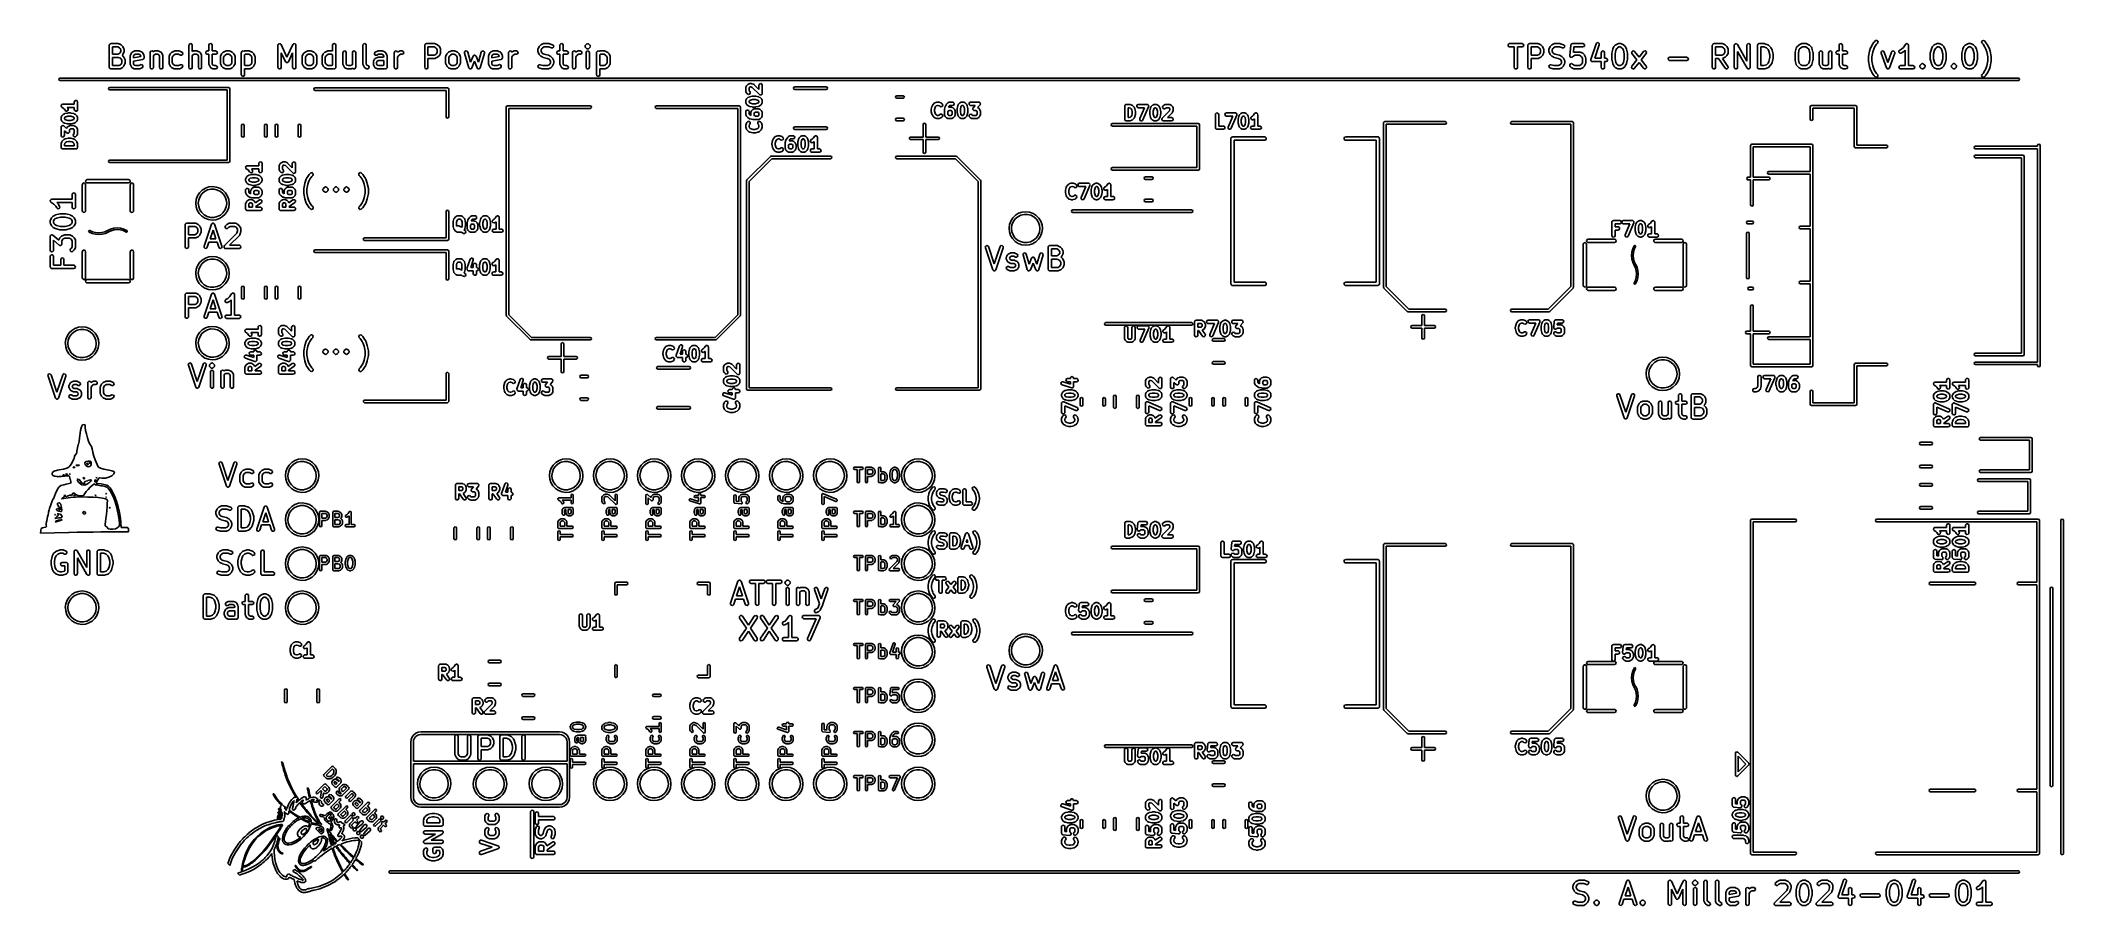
# Model space of a CAD drawing. Extents: x 59.1 to 151.1, y -119.5 to -80.2.
import ezdxf

# ---------------------------------------------------------------- set-up
doc = ezdxf.new("R2010")
doc.units = 0
doc.layers.add('BLACK', color=7, linetype='CONTINUOUS')

msp = doc.modelspace()

# ---------------------------------------------------------------- linework, layer by layer
at = {"layer": 'BLACK', "linetype": 'CONTINUOUS'}
for p, q in [((62.2381, -80.4524), (62.2398, -80.4426)), ((62.2381, -81.4524), (62.2381, -80.4524)), ((62.2392, -80.4394), (62.2409, -80.4365)), ((62.2398, -80.4426), (62.2392, -80.4394)), ((62.2409, -80.4365), (62.2426, -80.4267)), ((62.2426, -80.4267), (62.2551, -80.4118)), ((62.2551, -80.4118), (62.2649, -80.3949)), ((62.2649, -80.3949), (62.2712, -80.3926)), ((62.2712, -80.3926), (62.2756, -80.3874)), ((62.2756, -80.3874), (62.2948, -80.384)), ((62.2948, -80.384), (62.3131, -80.3774)), ((62.3131, -80.3774), (62.6464, -80.3774)), ((62.3881, -80.5274), (62.3881, -80.8536)), ((62.6287, -80.5274), (62.3881, -80.5274)), ((62.3881, -80.8536), (62.6287, -80.8536)), ((62.6972, -80.5616), (62.6287, -80.5274)), ((62.6287, -80.8536), (62.6972, -80.8193)), ((62.6464, -80.3774), (62.6721, -80.3819)), ((62.6721, -80.3819), (62.6755, -80.3848)), ((62.6755, -80.3848), (62.68, -80.3853)), ((62.68, -80.3853), (62.7752, -80.4329)), ((62.7276, -80.592), (62.6972, -80.5616)), ((62.6972, -80.8193), (62.7276, -80.7889)), ((62.7619, -80.6606), (62.7276, -80.592)), ((62.7276, -80.7889), (62.7619, -80.7204)), ((62.7619, -80.7204), (62.7619, -80.6606)), ((62.7752, -80.4329), (62.7932, -80.4463)), ((62.7932, -80.4463), (62.7947, -80.447)), ((62.7947, -80.447), (62.8423, -80.4946)), ((62.8423, -80.8864), (62.8199, -80.9088)), ((62.8423, -80.4946), (62.8552, -80.513)), ((62.843, -80.8849), (62.8423, -80.8864)), ((62.8564, -80.8669), (62.843, -80.8849)), ((62.8552, -80.513), (62.8564, -80.5141)), ((62.8564, -80.5141), (62.904, -80.6093)), ((62.904, -80.7716), (62.8564, -80.8669)), ((62.904, -80.6093), (62.9114, -80.6343)), ((62.9045, -80.7672), (62.904, -80.7716)), ((62.9074, -80.7637), (62.9045, -80.7672)), ((62.9119, -80.7381), (62.9074, -80.7637)), ((62.9114, -80.6343), (62.9104, -80.6386)), ((62.9104, -80.6386), (62.9119, -80.6429)), ((62.9119, -80.6429), (62.9119, -80.7381)), ((63.1905, -80.9286), (63.195, -80.9029)), ((63.195, -80.9029), (63.1979, -80.8995)), ((63.1979, -80.8995), (63.1984, -80.895)), ((63.1984, -80.895), (63.246, -80.7998)), ((63.246, -80.7998), (63.2615, -80.7789)), ((63.2615, -80.7789), (63.2718, -80.7744)), ((63.2718, -80.7744), (63.2796, -80.7663)), ((63.2796, -80.7663), (63.3748, -80.7186)), ((63.369, -80.8892), (63.3405, -80.9463)), ((63.426, -80.8607), (63.369, -80.8892)), ((63.3748, -80.7186), (63.3998, -80.7112)), ((63.3998, -80.7112), (63.4041, -80.7122)), ((63.4041, -80.7122), (63.4083, -80.7107)), ((63.4083, -80.7107), (63.5988, -80.7107)), ((63.5811, -80.8607), (63.426, -80.8607)), ((63.6381, -80.8892), (63.5811, -80.8607)), ((63.5988, -80.7107), (63.6245, -80.7152)), ((63.6245, -80.7152), (63.6279, -80.7181)), ((63.6279, -80.7181), (63.6323, -80.7186)), ((63.6323, -80.7186), (63.7276, -80.7663)), ((63.6667, -80.9463), (63.6381, -80.8892)), ((63.7276, -80.7663), (63.7485, -80.7818)), ((63.7485, -80.7818), (63.753, -80.7921)), ((63.753, -80.7921), (63.7611, -80.7998)), ((63.7611, -80.7998), (63.8087, -80.895)), ((63.8087, -80.895), (63.8162, -80.92)), ((64.0952, -80.7857), (64.0998, -80.7601)), ((64.0952, -81.4524), (64.0952, -80.7857)), ((64.0998, -80.7601), (64.1327, -80.7208)), ((64.1327, -80.7208), (64.1833, -80.7119)), ((64.1833, -80.7119), (64.2277, -80.7375)), ((64.2277, -80.7375), (64.2299, -80.7435)), ((64.2299, -80.7435), (64.2796, -80.7186)), ((64.2623, -80.895), (64.2452, -80.912)), ((64.3308, -80.8607), (64.2623, -80.895)), ((64.2796, -80.7186), (64.3045, -80.7112)), ((64.3045, -80.7112), (64.3089, -80.7122)), ((64.3089, -80.7122), (64.3131, -80.7107)), ((64.3131, -80.7107), (64.456, -80.7107)), ((64.4382, -80.8607), (64.3308, -80.8607)), ((64.4953, -80.8892), (64.4382, -80.8607)), ((64.456, -80.7107), (64.4816, -80.7152)), ((64.4816, -80.7152), (64.485, -80.7181)), ((64.485, -80.7181), (64.4895, -80.7186)), ((64.4895, -80.7186), (64.5847, -80.7663)), ((64.5238, -80.9463), (64.4953, -80.8892)), ((64.5847, -80.7663), (64.6057, -80.7818)), ((64.6057, -80.7818), (64.6101, -80.7921)), ((64.6101, -80.7921), (64.6183, -80.7998)), ((64.6183, -80.7998), (64.6659, -80.895)), ((64.6659, -80.895), (64.6733, -80.92)), ((64.9603, -80.9426), (65.0079, -80.8474)), ((65.0079, -80.8474), (65.0213, -80.8294)), ((65.0213, -80.8294), (65.022, -80.8279)), ((65.022, -80.8279), (65.0696, -80.7803)), ((65.0696, -80.7803), (65.088, -80.7674)), ((65.088, -80.7674), (65.0891, -80.7663)), ((65.0891, -80.7663), (65.1843, -80.7186)), ((65.167, -80.895), (65.1366, -80.9254)), ((65.2356, -80.8607), (65.167, -80.895)), ((65.1843, -80.7186), (65.2093, -80.7112)), ((65.2093, -80.7112), (65.2136, -80.7122)), ((65.2136, -80.7122), (65.2179, -80.7107)), ((65.2179, -80.7107), (65.4083, -80.7107)), ((65.3906, -80.8607), (65.2356, -80.8607)), ((65.47, -80.9004), (65.3906, -80.8607)), ((65.4083, -80.7107), (65.434, -80.7152)), ((65.434, -80.7152), (65.4374, -80.7181)), ((65.4374, -80.7181), (65.4419, -80.7186)), ((65.4419, -80.7186), (65.5371, -80.7663)), ((65.521, -80.9063), (65.47, -80.9004)), ((65.5638, -80.878), (65.521, -80.9063)), ((65.5371, -80.7663), (65.558, -80.7818)), ((65.558, -80.7818), (65.5784, -80.8288)), ((65.5784, -80.8288), (65.5638, -80.878)), ((65.8571, -80.4524), (65.8617, -80.4267)), ((65.8571, -81.4524), (65.8571, -80.4524)), ((65.8617, -80.4267), (65.8946, -80.3874)), ((65.8946, -80.3874), (65.9452, -80.3785)), ((65.9452, -80.3785), (65.9896, -80.4042)), ((65.9896, -80.4042), (66.0071, -80.4524)), ((66.0071, -80.4524), (66.0071, -80.7358)), ((66.0071, -80.7358), (66.0415, -80.7186)), ((66.0242, -80.895), (66.0071, -80.912)), ((66.0927, -80.8607), (66.0242, -80.895)), ((66.0415, -80.7186), (66.0664, -80.7112)), ((66.0664, -80.7112), (66.0708, -80.7122)), ((66.0708, -80.7122), (66.075, -80.7107)), ((66.075, -80.7107), (66.2179, -80.7107)), ((66.2002, -80.8607), (66.0927, -80.8607)), ((66.2572, -80.8892), (66.2002, -80.8607)), ((66.2179, -80.7107), (66.2435, -80.7152)), ((66.2435, -80.7152), (66.2469, -80.7181)), ((66.2469, -80.7181), (66.2514, -80.7186)), ((66.2514, -80.7186), (66.3466, -80.7663)), ((66.2857, -80.9463), (66.2572, -80.8892)), ((66.3466, -80.7663), (66.3676, -80.7818)), ((66.3676, -80.7818), (66.372, -80.7921)), ((66.372, -80.7921), (66.3802, -80.7998)), ((66.3802, -80.7998), (66.4278, -80.895)), ((66.4278, -80.895), (66.4352, -80.92)), ((66.6202, -80.7727), (66.6458, -80.7283)), ((66.6291, -80.8232), (66.6202, -80.7727)), ((66.6684, -80.8562), (66.6291, -80.8232)), ((66.6458, -80.7283), (66.694, -80.7107)), ((66.694, -80.8607), (66.6684, -80.8562)), ((66.694, -80.7107), (66.7619, -80.7107)), ((66.7619, -80.8607), (66.694, -80.8607)), ((66.7619, -80.4524), (66.7664, -80.4267)), ((66.7619, -80.7107), (66.7619, -80.4524)), ((66.7619, -81.3095), (66.7619, -80.8607)), ((66.7664, -80.4267), (66.7994, -80.3874)), ((66.7994, -80.3874), (66.8499, -80.3785)), ((66.8499, -80.3785), (66.8944, -80.4042)), ((66.8944, -80.4042), (66.9119, -80.4524)), ((66.9119, -80.4524), (66.9119, -80.7107)), ((66.9119, -80.7107), (67.075, -80.7107)), ((67.075, -80.8607), (66.9119, -80.8607)), ((66.9119, -80.8607), (66.9119, -81.2918)), ((67.075, -80.7107), (67.1007, -80.7152)), ((67.1232, -80.8432), (67.075, -80.8607)), ((67.1007, -80.7152), (67.14, -80.7482)), ((67.1489, -80.7987), (67.1232, -80.8432)), ((67.14, -80.7482), (67.1489, -80.7987)), ((67.2936, -80.9426), (67.3413, -80.8474)), ((67.3413, -80.8474), (67.3546, -80.8294)), ((67.3546, -80.8294), (67.3553, -80.8279)), ((67.3553, -80.8279), (67.4029, -80.7803)), ((67.4029, -80.7803), (67.4213, -80.7674)), ((67.4213, -80.7674), (67.4224, -80.7663)), ((67.4224, -80.7663), (67.5176, -80.7186)), ((67.5004, -80.895), (67.47, -80.9254)), ((67.5689, -80.8607), (67.5004, -80.895)), ((67.5176, -80.7186), (67.5426, -80.7112)), ((67.5426, -80.7112), (67.547, -80.7122)), ((67.547, -80.7122), (67.5512, -80.7107)), ((67.5512, -80.7107), (67.694, -80.7107)), ((67.6763, -80.8607), (67.5689, -80.8607)), ((67.7449, -80.895), (67.6763, -80.8607)), ((67.694, -80.7107), (67.7197, -80.7152)), ((67.7197, -80.7152), (67.7231, -80.7181)), ((67.7231, -80.7181), (67.7276, -80.7186)), ((67.7276, -80.7186), (67.8228, -80.7663)), ((67.7753, -80.9254), (67.7449, -80.895)), ((67.8228, -80.7663), (67.8408, -80.7796)), ((67.8408, -80.7796), (67.8423, -80.7803)), ((67.8423, -80.7803), (67.8899, -80.8279)), ((67.8899, -80.8279), (67.9028, -80.8463)), ((67.9028, -80.8463), (67.904, -80.8474)), ((67.904, -80.8474), (67.9516, -80.9426)), ((68.2381, -80.7857), (68.2426, -80.7601)), ((68.2381, -81.7857), (68.2381, -80.7857)), ((68.2426, -80.7601), (68.2756, -80.7208)), ((68.2756, -80.7208), (68.3261, -80.7119)), ((68.3261, -80.7119), (68.355, -80.7285)), ((68.355, -80.7285), (68.3748, -80.7186)), ((68.3748, -80.7186), (68.3998, -80.7112)), ((68.426, -80.8607), (68.3881, -80.8797)), ((68.3881, -80.8797), (68.3881, -81.3584)), ((68.3998, -80.7112), (68.4041, -80.7122)), ((68.4041, -80.7122), (68.4083, -80.7107)), ((68.4083, -80.7107), (68.5988, -80.7107)), ((68.5811, -80.8607), (68.426, -80.8607)), ((68.6496, -80.895), (68.5811, -80.8607)), ((68.5988, -80.7107), (68.6245, -80.7152)), ((68.6245, -80.7152), (68.6279, -80.7181)), ((68.6279, -80.7181), (68.6324, -80.7186)), ((68.6324, -80.7186), (68.7276, -80.7663)), ((68.68, -80.9254), (68.6496, -80.895)), ((68.7276, -80.7663), (68.7456, -80.7796)), ((68.7456, -80.7796), (68.7471, -80.7803)), ((68.7471, -80.7803), (68.7947, -80.8279)), ((68.7947, -80.8279), (68.8076, -80.8463)), ((68.8076, -80.8463), (68.8087, -80.8474)), ((68.8087, -80.8474), (68.8564, -80.9426)), ((69.9048, -80.4524), (69.9093, -80.4267)), ((69.9048, -81.4524), (69.9048, -80.4524)), ((69.9093, -80.4267), (69.9157, -80.4191)), ((69.9157, -80.4191), (69.9183, -80.4094)), ((69.9183, -80.4094), (69.9317, -80.4)), ((69.9317, -80.4), (69.9423, -80.3874)), ((69.9423, -80.3874), (69.9521, -80.3857)), ((69.9521, -80.3857), (69.9603, -80.3799)), ((69.9603, -80.3799), (69.9766, -80.3814)), ((69.9766, -80.3814), (69.9928, -80.3785)), ((69.9928, -80.3785), (70.0015, -80.3835)), ((70.0015, -80.3835), (70.0114, -80.3844)), ((70.0114, -80.3844), (70.023, -80.396)), ((70.023, -80.396), (70.0372, -80.4042)), ((70.0372, -80.4042), (70.0406, -80.4136)), ((70.0406, -80.4136), (70.0477, -80.4207)), ((70.0477, -80.4207), (70.3131, -80.9893)), ((70.2451, -81.1984), (70.0548, -80.7904)), ((70.0548, -80.7904), (70.0548, -81.4524)), ((70.3131, -80.9893), (70.5785, -80.4207)), ((70.5714, -80.7904), (70.3811, -81.1984)), ((70.5714, -81.4524), (70.5714, -80.7904)), ((70.5785, -80.4207), (70.5934, -80.3993)), ((70.5934, -80.3993), (70.6025, -80.3951)), ((70.6025, -80.3951), (70.6089, -80.3874)), ((70.6089, -80.3874), (70.6251, -80.3846)), ((70.6251, -80.3846), (70.6399, -80.3777)), ((70.6399, -80.3777), (70.6496, -80.3803)), ((70.6496, -80.3803), (70.6595, -80.3785)), ((70.6595, -80.3785), (70.6736, -80.3867)), ((70.6736, -80.3867), (70.6895, -80.391)), ((70.6895, -80.391), (70.6952, -80.3992)), ((70.6952, -80.3992), (70.7039, -80.4042)), ((70.7039, -80.4042), (70.7095, -80.4196)), ((70.7095, -80.4196), (70.7189, -80.433)), ((70.7189, -80.433), (70.718, -80.443)), ((70.718, -80.443), (70.7214, -80.4524)), ((70.7214, -80.4524), (70.7214, -81.4524)), ((71.0079, -80.9426), (71.0555, -80.8474)), ((71.0555, -80.8474), (71.0689, -80.8294)), ((71.0689, -80.8294), (71.0696, -80.8279)), ((71.0696, -80.8279), (71.1172, -80.7803)), ((71.1172, -80.7803), (71.1356, -80.7674)), ((71.1356, -80.7674), (71.1367, -80.7663)), ((71.1367, -80.7663), (71.2319, -80.7186)), ((71.2147, -80.895), (71.1843, -80.9254)), ((71.2832, -80.8607), (71.2147, -80.895)), ((71.2319, -80.7186), (71.2569, -80.7112)), ((71.2569, -80.7112), (71.2613, -80.7122)), ((71.2613, -80.7122), (71.2655, -80.7107)), ((71.2655, -80.7107), (71.4083, -80.7107)), ((71.3906, -80.8607), (71.2832, -80.8607)), ((71.4591, -80.895), (71.3906, -80.8607)), ((71.4083, -80.7107), (71.434, -80.7152)), ((71.434, -80.7152), (71.4374, -80.7181)), ((71.4374, -80.7181), (71.4419, -80.7186)), ((71.4419, -80.7186), (71.5371, -80.7663)), ((71.4896, -80.9254), (71.4591, -80.895)), ((71.5371, -80.7663), (71.5551, -80.7796)), ((71.5551, -80.7796), (71.5566, -80.7803)), ((71.5566, -80.7803), (71.6042, -80.8279)), ((71.6042, -80.8279), (71.6171, -80.8463)), ((71.6171, -80.8463), (71.6183, -80.8474)), ((71.6183, -80.8474), (71.6659, -80.9426)), ((71.9127, -80.9426), (71.9603, -80.8474)), ((71.9603, -80.8474), (71.9737, -80.8294)), ((71.9737, -80.8294), (71.9743, -80.8279)), ((71.9743, -80.8279), (72.022, -80.7803)), ((72.022, -80.7803), (72.0403, -80.7674)), ((72.0403, -80.7674), (72.0415, -80.7663)), ((72.0415, -80.7663), (72.1367, -80.7186)), ((72.1194, -80.895), (72.089, -80.9254)), ((72.1879, -80.8607), (72.1194, -80.895)), ((72.1367, -80.7186), (72.1617, -80.7112)), ((72.1617, -80.7112), (72.166, -80.7122)), ((72.166, -80.7122), (72.1702, -80.7107)), ((72.1702, -80.7107), (72.3607, -80.7107)), ((72.343, -80.8607), (72.1879, -80.8607)), ((72.381, -80.8797), (72.343, -80.8607)), ((72.3607, -80.7107), (72.381, -80.7143)), ((72.381, -80.4524), (72.3855, -80.4267)), ((72.381, -80.7143), (72.381, -80.4524)), ((72.381, -81.3584), (72.381, -80.8797)), ((72.3855, -80.4267), (72.4185, -80.3874)), ((72.4185, -80.3874), (72.469, -80.3785)), ((72.469, -80.3785), (72.5134, -80.4042)), ((72.5134, -80.4042), (72.531, -80.4524)), ((72.531, -80.4524), (72.531, -81.4524)), ((72.8571, -80.7857), (72.8617, -80.7601)), ((72.8571, -81.3095), (72.8571, -80.7857)), ((72.8617, -80.7601), (72.8946, -80.7208)), ((72.8946, -80.7208), (72.9452, -80.7119)), ((72.9452, -80.7119), (72.9896, -80.7375)), ((72.9896, -80.7375), (73.0071, -80.7857)), ((73.0071, -80.7857), (73.0071, -81.2918)), ((73.2857, -80.7857), (73.2902, -80.7601)), ((73.2857, -81.3261), (73.2857, -80.7857)), ((73.2902, -80.7601), (73.3232, -80.7208)), ((73.3232, -80.7208), (73.3737, -80.7119)), ((73.3737, -80.7119), (73.4182, -80.7375)), ((73.4182, -80.7375), (73.4357, -80.7857)), ((73.4357, -80.7857), (73.4357, -81.4524)), ((73.7619, -80.4524), (73.7664, -80.4267)), ((73.7619, -81.3095), (73.7619, -80.4524)), ((73.7664, -80.4267), (73.7994, -80.3874)), ((73.7994, -80.3874), (73.8499, -80.3785)), ((73.8499, -80.3785), (73.8944, -80.4042)), ((73.8944, -80.4042), (73.9119, -80.4524)), ((73.9119, -80.4524), (73.9119, -81.2918)), ((74.2888, -80.8547), (74.2919, -80.8035)), ((74.3194, -80.8959), (74.2888, -80.8547)), ((74.2919, -80.8035), (74.3272, -80.7663)), ((74.3693, -80.9078), (74.3194, -80.8959)), ((74.3272, -80.7663), (74.4224, -80.7186)), ((74.3943, -80.9004), (74.3693, -80.9078)), ((74.4737, -80.8607), (74.3943, -80.9004)), ((74.4224, -80.7186), (74.4474, -80.7112)), ((74.4474, -80.7112), (74.4517, -80.7122)), ((74.4517, -80.7122), (74.456, -80.7107)), ((74.456, -80.7107), (74.6464, -80.7107)), ((74.6287, -80.8607), (74.4737, -80.8607)), ((74.6858, -80.8892), (74.6287, -80.8607)), ((74.6464, -80.7107), (74.6721, -80.7152)), ((74.6721, -80.7152), (74.6755, -80.7181)), ((74.6755, -80.7181), (74.68, -80.7186)), ((74.68, -80.7186), (74.7752, -80.7663)), ((74.7143, -80.9463), (74.6858, -80.8892)), ((74.7752, -80.7663), (74.7961, -80.7818)), ((74.7961, -80.7818), (74.8006, -80.7921)), ((74.8006, -80.7921), (74.8087, -80.7998)), ((74.8087, -80.7998), (74.8564, -80.895)), ((74.8564, -80.895), (74.8638, -80.92)), ((75.1905, -80.7857), (75.195, -80.7601)), ((75.1905, -81.4524), (75.1905, -80.7857)), ((75.195, -80.7601), (75.228, -80.7208)), ((75.228, -80.7208), (75.2785, -80.7119)), ((75.2785, -80.7119), (75.3229, -80.7375)), ((75.3229, -80.7375), (75.3324, -80.7636)), ((75.3324, -80.7636), (75.4224, -80.7186)), ((75.4051, -80.895), (75.3747, -80.9254)), ((75.4737, -80.8607), (75.4051, -80.895)), ((75.4224, -80.7186), (75.4474, -80.7112)), ((75.4474, -80.7112), (75.4517, -80.7122)), ((75.4517, -80.7122), (75.456, -80.7107)), ((75.456, -80.7107), (75.5512, -80.7107)), ((75.5512, -80.8607), (75.4737, -80.8607)), ((75.5512, -80.7107), (75.5768, -80.7152)), ((75.5994, -80.8432), (75.5512, -80.8607)), ((75.5768, -80.7152), (75.6161, -80.7482)), ((75.6251, -80.7987), (75.5994, -80.8432)), ((75.6161, -80.7482), (75.6251, -80.7987)), ((76.5714, -80.4524), (76.5731, -80.4426)), ((76.5714, -81.4524), (76.5714, -80.4524)), ((76.5726, -80.4394), (76.5742, -80.4365)), ((76.5731, -80.4426), (76.5726, -80.4394)), ((76.5742, -80.4365), (76.576, -80.4267)), ((76.576, -80.4267), (76.5885, -80.4118)), ((76.5885, -80.4118), (76.5982, -80.3949)), ((76.5982, -80.3949), (76.6046, -80.3926)), ((76.6046, -80.3926), (76.6089, -80.3874)), ((76.6089, -80.3874), (76.6281, -80.384)), ((76.6281, -80.384), (76.6464, -80.3774)), ((76.6464, -80.3774), (77.0274, -80.3774)), ((76.7214, -80.5274), (76.7214, -80.9012)), ((77.0097, -80.5274), (76.7214, -80.5274)), ((76.7214, -80.9012), (77.0097, -80.9012)), ((77.0782, -80.5616), (77.0097, -80.5274)), ((77.0097, -80.9012), (77.0782, -80.8669)), ((77.0274, -80.3774), (77.053, -80.3819)), ((77.053, -80.3819), (77.0565, -80.3848)), ((77.0565, -80.3848), (77.0609, -80.3853)), ((77.0609, -80.3853), (77.1562, -80.4329)), ((77.1086, -80.592), (77.0782, -80.5616)), ((77.0782, -80.8669), (77.1086, -80.8365)), ((77.1429, -80.6606), (77.1086, -80.592)), ((77.1086, -80.8365), (77.1429, -80.768)), ((77.1429, -80.768), (77.1429, -80.6606)), ((77.1562, -80.4329), (77.1742, -80.4463)), ((77.1742, -80.4463), (77.1757, -80.447)), ((77.1757, -80.447), (77.2233, -80.4946)), ((77.2233, -80.4946), (77.2361, -80.513)), ((77.2361, -80.513), (77.2373, -80.5141)), ((77.2373, -80.5141), (77.2849, -80.6093)), ((77.2849, -80.8193), (77.2373, -80.9145)), ((77.2849, -80.6093), (77.2924, -80.6343)), ((77.2855, -80.8148), (77.2849, -80.8193)), ((77.2883, -80.8114), (77.2855, -80.8148)), ((77.2929, -80.7857), (77.2883, -80.8114)), ((77.2924, -80.6343), (77.2913, -80.6386)), ((77.2913, -80.6386), (77.2929, -80.6429)), ((77.2929, -80.6429), (77.2929, -80.7857)), ((77.5317, -80.9426), (77.5793, -80.8474)), ((77.5793, -80.8474), (77.5927, -80.8294)), ((77.5927, -80.8294), (77.5934, -80.8279)), ((77.5934, -80.8279), (77.641, -80.7803)), ((77.641, -80.7803), (77.6594, -80.7674)), ((77.6594, -80.7674), (77.6605, -80.7663)), ((77.6605, -80.7663), (77.7557, -80.7186)), ((77.7385, -80.895), (77.7081, -80.9254)), ((77.807, -80.8607), (77.7385, -80.895)), ((77.7557, -80.7186), (77.7807, -80.7112)), ((77.7807, -80.7112), (77.7851, -80.7122)), ((77.7851, -80.7122), (77.7893, -80.7107)), ((77.7893, -80.7107), (77.9321, -80.7107)), ((77.9144, -80.8607), (77.807, -80.8607)), ((77.983, -80.895), (77.9144, -80.8607)), ((77.9321, -80.7107), (77.9578, -80.7152)), ((77.9578, -80.7152), (77.9612, -80.7181)), ((77.9612, -80.7181), (77.9657, -80.7186)), ((77.9657, -80.7186), (78.0609, -80.7663)), ((78.0134, -80.9254), (77.983, -80.895)), ((78.0609, -80.7663), (78.0789, -80.7796)), ((78.0789, -80.7796), (78.0804, -80.7803)), ((78.0804, -80.7803), (78.128, -80.8279)), ((78.128, -80.8279), (78.1409, -80.8463)), ((78.1409, -80.8463), (78.1421, -80.8474)), ((78.1421, -80.8474), (78.1897, -80.9426)), ((78.3811, -80.7804), (78.4021, -80.7336)), ((78.3838, -80.8063), (78.3811, -80.7804)), ((78.5743, -81.473), (78.3838, -80.8063)), ((78.4021, -80.7336), (78.4482, -80.7111)), ((78.4482, -80.7111), (78.498, -80.7236)), ((78.498, -80.7236), (78.5281, -80.7651)), ((78.5281, -80.7651), (78.6583, -81.2208)), ((78.8016, -80.9151), (78.8216, -80.9028)), ((78.8216, -80.9028), (78.824, -80.9031)), ((78.824, -80.9031), (78.8262, -80.902)), ((78.8262, -80.902), (78.8491, -80.9068)), ((78.8491, -80.9068), (78.8723, -80.9101)), ((79.0155, -81.2208), (79.1457, -80.7651)), ((79.29, -80.8063), (79.0995, -81.473)), ((79.1457, -80.7651), (79.1571, -80.7417)), ((79.1571, -80.7417), (79.1996, -80.713)), ((79.1996, -80.713), (79.2507, -80.7183)), ((79.2507, -80.7183), (79.2863, -80.7551)), ((79.2863, -80.7551), (79.29, -80.8063)), ((79.4762, -80.9286), (79.4807, -80.9029)), ((79.4807, -80.9029), (79.4836, -80.8995)), ((79.4836, -80.8995), (79.4841, -80.895)), ((79.4841, -80.895), (79.5317, -80.7998)), ((79.5317, -80.7998), (79.5472, -80.7789)), ((79.5472, -80.7789), (79.5575, -80.7744)), ((79.5575, -80.7744), (79.5653, -80.7663)), ((79.5653, -80.7663), (79.6605, -80.7186)), ((79.6547, -80.8892), (79.6262, -80.9463)), ((79.7118, -80.8607), (79.6547, -80.8892)), ((79.6605, -80.7186), (79.6855, -80.7112)), ((79.6855, -80.7112), (79.6898, -80.7122)), ((79.6898, -80.7122), (79.694, -80.7107)), ((79.694, -80.7107), (79.8845, -80.7107)), ((79.8668, -80.8607), (79.7118, -80.8607)), ((79.9239, -80.8892), (79.8668, -80.8607)), ((79.8845, -80.7107), (79.9102, -80.7152)), ((79.9102, -80.7152), (79.9136, -80.7181)), ((79.9136, -80.7181), (79.9181, -80.7186)), ((79.9181, -80.7186), (80.0133, -80.7663)), ((79.9524, -80.9463), (79.9239, -80.8892)), ((80.0133, -80.7663), (80.0342, -80.7818)), ((80.0342, -80.7818), (80.0387, -80.7921)), ((80.0387, -80.7921), (80.0468, -80.7998)), ((80.0468, -80.7998), (80.0945, -80.895)), ((80.0945, -80.895), (80.1019, -80.92)), ((80.381, -80.7857), (80.3855, -80.7601)), ((80.381, -81.4524), (80.381, -80.7857)), ((80.3855, -80.7601), (80.4185, -80.7208)), ((80.4185, -80.7208), (80.469, -80.7119)), ((80.469, -80.7119), (80.5134, -80.7375)), ((80.5134, -80.7375), (80.5229, -80.7636)), ((80.5229, -80.7636), (80.6129, -80.7186)), ((80.5956, -80.895), (80.5652, -80.9254)), ((80.6641, -80.8607), (80.5956, -80.895)), ((80.6129, -80.7186), (80.6379, -80.7112)), ((80.6379, -80.7112), (80.6422, -80.7122)), ((80.6422, -80.7122), (80.6464, -80.7107)), ((80.6464, -80.7107), (80.7417, -80.7107)), ((80.7417, -80.8607), (80.6641, -80.8607)), ((80.7417, -80.7107), (80.7673, -80.7152)), ((80.7899, -80.8432), (80.7417, -80.8607)), ((80.7673, -80.7152), (80.8066, -80.7482)), ((80.8155, -80.7987), (80.7899, -80.8432)), ((80.8066, -80.7482), (80.8155, -80.7987)), ((81.7143, -80.6429), (81.7188, -80.6172)), ((81.7143, -80.7381), (81.7143, -80.6429)), ((81.7158, -80.7423), (81.7143, -80.7381)), ((81.7148, -80.7467), (81.7158, -80.7423)), ((81.7222, -80.7716), (81.7148, -80.7467)), ((81.7188, -80.6172), (81.7217, -80.6138)), ((81.7217, -80.6138), (81.7222, -80.6093)), ((81.7222, -80.6093), (81.7698, -80.5141)), ((81.7698, -80.8669), (81.7222, -80.7716)), ((81.7698, -80.5141), (81.7832, -80.4961)), ((81.771, -80.868), (81.7698, -80.8669)), ((81.7839, -80.8864), (81.771, -80.868)), ((81.7832, -80.4961), (81.7839, -80.4946)), ((81.7839, -80.4946), (81.8315, -80.447)), ((81.8315, -80.934), (81.7839, -80.8864)), ((81.8315, -80.447), (81.8499, -80.4341)), ((81.8499, -80.4341), (81.851, -80.4329)), ((81.851, -80.4329), (81.9462, -80.3853)), ((81.8985, -80.592), (81.8643, -80.6606)), ((81.8643, -80.6606), (81.8643, -80.7204)), ((81.8643, -80.7204), (81.8985, -80.7889)), ((81.9289, -80.5616), (81.8985, -80.592)), ((81.8985, -80.7889), (81.929, -80.8193)), ((81.9975, -80.5274), (81.9289, -80.5616)), ((81.929, -80.8193), (82.0059, -80.8578)), ((81.9462, -80.3853), (81.9712, -80.3779)), ((81.9712, -80.3779), (81.9755, -80.3789)), ((81.9755, -80.3789), (81.9798, -80.3774)), ((81.9798, -80.3774), (82.2179, -80.3774)), ((82.2057, -80.5274), (81.9975, -80.5274)), ((82.0059, -80.8578), (82.1884, -80.9034)), ((82.1884, -80.9034), (82.2003, -80.9087)), ((82.337, -80.5712), (82.2057, -80.5274)), ((82.2179, -80.3774), (82.2399, -80.3813)), ((82.2399, -80.3813), (82.2416, -80.3812)), ((82.2416, -80.3812), (82.3844, -80.4288)), ((82.3883, -80.5697), (82.337, -80.5712)), ((82.3844, -80.4288), (82.4073, -80.4413)), ((82.4267, -80.5357), (82.3883, -80.5697)), ((82.4073, -80.4413), (82.4342, -80.485)), ((82.4342, -80.485), (82.4267, -80.5357)), ((82.5726, -80.7727), (82.5982, -80.7283)), ((82.5815, -80.8232), (82.5726, -80.7727)), ((82.6208, -80.8562), (82.5815, -80.8232)), ((82.5982, -80.7283), (82.6464, -80.7107)), ((82.6464, -80.8607), (82.6208, -80.8562)), ((82.6464, -80.7107), (82.7143, -80.7107)), ((82.7143, -80.8607), (82.6464, -80.8607)), ((82.7143, -80.4524), (82.7188, -80.4267)), ((82.7143, -80.7107), (82.7143, -80.4524)), ((82.7143, -81.3095), (82.7143, -80.8607)), ((82.7188, -80.4267), (82.7518, -80.3874)), ((82.7518, -80.3874), (82.8023, -80.3785)), ((82.8023, -80.3785), (82.8467, -80.4042)), ((82.8467, -80.4042), (82.8643, -80.4524)), ((82.8643, -80.4524), (82.8643, -80.7107)), ((82.8643, -80.7107), (83.0274, -80.7107)), ((83.0274, -80.8607), (82.8643, -80.8607)), ((82.8643, -80.8607), (82.8643, -81.2918)), ((83.0274, -80.7107), (83.053, -80.7152)), ((83.0756, -80.8432), (83.0274, -80.8607)), ((83.053, -80.7152), (83.0923, -80.7482)), ((83.1012, -80.7987), (83.0756, -80.8432)), ((83.0923, -80.7482), (83.1012, -80.7987)), ((83.2857, -80.7857), (83.2902, -80.7601)), ((83.2857, -81.4524), (83.2857, -80.7857)), ((83.2902, -80.7601), (83.3232, -80.7208)), ((83.3232, -80.7208), (83.3737, -80.7119)), ((83.3737, -80.7119), (83.4182, -80.7375)), ((83.4182, -80.7375), (83.4277, -80.7636)), ((83.4277, -80.7636), (83.5176, -80.7186)), ((83.5004, -80.895), (83.47, -80.9254)), ((83.5689, -80.8607), (83.5004, -80.895)), ((83.5176, -80.7186), (83.5426, -80.7112)), ((83.5426, -80.7112), (83.547, -80.7122)), ((83.547, -80.7122), (83.5512, -80.7107)), ((83.5512, -80.7107), (83.6464, -80.7107)), ((83.6464, -80.8607), (83.5689, -80.8607)), ((83.6464, -80.7107), (83.6721, -80.7152)), ((83.6946, -80.8432), (83.6464, -80.8607)), ((83.6721, -80.7152), (83.7114, -80.7482)), ((83.7203, -80.7987), (83.6946, -80.8432)), ((83.7114, -80.7482), (83.7203, -80.7987)), ((83.8574, -80.4935), (83.8603, -80.4873)), ((83.8625, -80.5123), (83.8574, -80.4935)), ((83.8597, -80.4806), (83.8709, -80.4646)), ((83.8603, -80.4873), (83.8597, -80.4806)), ((83.8642, -80.5317), (83.8625, -80.5123)), ((83.8698, -80.5398), (83.8642, -80.5317)), ((83.8707, -80.543), (83.8698, -80.5398)), ((83.8734, -80.5449), (83.8707, -80.543)), ((83.8709, -80.4646), (83.8791, -80.447)), ((83.8791, -80.553), (83.8734, -80.5449)), ((83.8791, -80.447), (83.9267, -80.3993)), ((83.9267, -80.6007), (83.8791, -80.553)), ((83.9048, -80.7857), (83.9093, -80.7601)), ((83.9048, -81.4524), (83.9048, -80.7857)), ((83.9093, -80.7601), (83.9423, -80.7208)), ((83.9267, -80.3993), (83.9348, -80.3937)), ((83.9444, -80.6089), (83.9267, -80.6007)), ((83.9348, -80.3937), (83.9367, -80.3909)), ((83.9367, -80.3909), (83.94, -80.3901)), ((83.94, -80.3901), (83.9401, -80.39)), ((83.9401, -80.39), (83.9423, -80.3874)), ((83.9423, -80.3874), (83.9443, -80.3871)), ((83.9423, -80.7208), (83.9928, -80.7119)), ((83.9443, -80.3871), (83.9481, -80.3844)), ((83.9603, -80.6201), (83.9444, -80.6089)), ((83.9481, -80.3844), (83.9675, -80.3827)), ((83.9638, -80.6198), (83.9603, -80.6201)), ((83.9667, -80.6215), (83.9638, -80.6198)), ((83.9701, -80.6209), (83.9667, -80.6215)), ((83.9675, -80.3827), (83.9863, -80.3777)), ((83.9732, -80.6223), (83.9701, -80.6209)), ((83.992, -80.6173), (83.9732, -80.6223)), ((83.9863, -80.3777), (83.9894, -80.3791)), ((83.9894, -80.3791), (83.9928, -80.3785)), ((84.0115, -80.6156), (83.992, -80.6173)), ((83.9928, -80.3785), (83.9958, -80.3802)), ((83.9928, -80.7119), (84.0372, -80.7375)), ((83.9958, -80.3802), (83.9992, -80.3799)), ((83.9992, -80.3799), (84.0151, -80.3911)), ((84.0153, -80.6129), (84.0115, -80.6156)), ((84.0151, -80.3911), (84.0328, -80.3993)), ((84.0173, -80.6126), (84.0153, -80.6129)), ((84.0194, -80.61), (84.0173, -80.6126)), ((84.0196, -80.6099), (84.0194, -80.61)), ((84.0228, -80.6091), (84.0196, -80.6099)), ((84.0247, -80.6063), (84.0228, -80.6091)), ((84.0328, -80.6007), (84.0247, -80.6063)), ((84.0328, -80.3993), (84.0804, -80.447)), ((84.0804, -80.553), (84.0328, -80.6007)), ((84.0372, -80.7375), (84.0548, -80.7857)), ((84.0548, -80.7857), (84.0548, -81.4524)), ((84.0804, -80.447), (84.0861, -80.4551)), ((84.0886, -80.5354), (84.0804, -80.553)), ((84.0861, -80.4551), (84.0888, -80.457)), ((84.0998, -80.5194), (84.0886, -80.5354)), ((84.0888, -80.457), (84.0897, -80.4602)), ((84.0897, -80.4602), (84.0954, -80.4683)), ((84.0954, -80.4683), (84.0971, -80.4877)), ((84.0971, -80.4877), (84.1021, -80.5065)), ((84.1021, -80.5065), (84.0992, -80.5127)), ((84.0992, -80.5127), (84.0998, -80.5194)), ((84.381, -80.7857), (84.3855, -80.7601)), ((84.381, -81.7857), (84.381, -80.7857)), ((84.3855, -80.7601), (84.4185, -80.7208)), ((84.4185, -80.7208), (84.469, -80.7119)), ((84.469, -80.7119), (84.4979, -80.7285)), ((84.4979, -80.7285), (84.5176, -80.7186)), ((84.5176, -80.7186), (84.5426, -80.7112)), ((84.5689, -80.8607), (84.531, -80.8797)), ((84.531, -80.8797), (84.531, -81.3584)), ((84.5426, -80.7112), (84.547, -80.7122)), ((84.547, -80.7122), (84.5512, -80.7107)), ((84.5512, -80.7107), (84.7417, -80.7107)), ((84.724, -80.8607), (84.5689, -80.8607)), ((84.7925, -80.895), (84.724, -80.8607)), ((84.7417, -80.7107), (84.7673, -80.7152)), ((84.7673, -80.7152), (84.7708, -80.7181)), ((84.7708, -80.7181), (84.7752, -80.7186)), ((84.7752, -80.7186), (84.8704, -80.7663)), ((84.8229, -80.9254), (84.7925, -80.895)), ((84.8704, -80.7663), (84.8885, -80.7796)), ((84.8885, -80.7796), (84.8899, -80.7803)), ((84.8899, -80.7803), (84.9376, -80.8279)), ((84.9376, -80.8279), (84.9504, -80.8463)), ((84.9504, -80.8463), (84.9516, -80.8474)), ((84.9516, -80.8474), (84.9992, -80.9426)), ((125.804, -80.4394), (125.829, -80.3949)), ((125.812, -80.4899), (125.804, -80.4394)), ((125.852, -80.5229), (125.812, -80.4899)), ((125.829, -80.3949), (125.877, -80.3774)), ((125.877, -80.5274), (125.852, -80.5229)), ((125.877, -80.3774), (126.449, -80.3774)), ((126.088, -80.5274), (125.877, -80.5274)), ((126.088, -81.4524), (126.088, -80.5274)), ((126.449, -80.5274), (126.238, -80.5274)), ((126.238, -80.5274), (126.238, -81.4524)), ((126.449, -80.3774), (126.474, -80.3819)), ((126.497, -80.5098), (126.449, -80.5274)), ((126.474, -80.3819), (126.514, -80.4149)), ((126.523, -80.4654), (126.497, -80.5098)), ((126.514, -80.4149), (126.523, -80.4654)), ((126.707, -80.4524), (126.709, -80.4426)), ((126.707, -81.4524), (126.707, -80.4524)), ((126.708, -80.4394), (126.71, -80.4365)), ((126.709, -80.4426), (126.708, -80.4394)), ((126.71, -80.4365), (126.712, -80.4267)), ((126.712, -80.4267), (126.724, -80.4118)), ((126.724, -80.4118), (126.734, -80.3949)), ((126.734, -80.3949), (126.74, -80.3926)), ((126.74, -80.3926), (126.745, -80.3874)), ((126.745, -80.3874), (126.764, -80.384)), ((126.764, -80.384), (126.782, -80.3774)), ((126.782, -80.3774), (127.163, -80.3774)), ((126.857, -80.5274), (126.857, -80.9012)), ((127.145, -80.5274), (126.857, -80.5274)), ((126.857, -80.9012), (127.145, -80.9012)), ((127.214, -80.5616), (127.145, -80.5274)), ((127.145, -80.9012), (127.214, -80.8669)), ((127.163, -80.3774), (127.189, -80.3819)), ((127.189, -80.3819), (127.192, -80.3848)), ((127.192, -80.3848), (127.197, -80.3853)), ((127.197, -80.3853), (127.292, -80.4329)), ((127.244, -80.592), (127.214, -80.5616)), ((127.214, -80.8669), (127.244, -80.8365)), ((127.279, -80.6606), (127.244, -80.592)), ((127.244, -80.8365), (127.279, -80.768)), ((127.279, -80.768), (127.279, -80.6606)), ((127.292, -80.4329), (127.31, -80.4463)), ((127.31, -80.4463), (127.311, -80.447)), ((127.311, -80.447), (127.359, -80.4946)), ((127.359, -80.4946), (127.372, -80.513)), ((127.372, -80.513), (127.373, -80.5141)), ((127.373, -80.5141), (127.421, -80.6093)), ((127.421, -80.8193), (127.373, -80.9145)), ((127.421, -80.6093), (127.428, -80.6343)), ((127.424, -80.8114), (127.421, -80.8148)), ((127.421, -80.8148), (127.421, -80.8193)), ((127.429, -80.7857), (127.424, -80.8114)), ((127.428, -80.6343), (127.427, -80.6386)), ((127.427, -80.6386), (127.429, -80.6429)), ((127.429, -80.6429), (127.429, -80.7857)), ((127.66, -80.6429), (127.664, -80.6172)), ((127.66, -80.7381), (127.66, -80.6429)), ((127.661, -80.7423), (127.66, -80.7381)), ((127.66, -80.7467), (127.661, -80.7423)), ((127.667, -80.7716), (127.66, -80.7467)), ((127.664, -80.6172), (127.667, -80.6138)), ((127.667, -80.6093), (127.715, -80.5141)), ((127.667, -80.6138), (127.667, -80.6093)), ((127.715, -80.8669), (127.667, -80.7716)), ((127.715, -80.5141), (127.728, -80.4961)), ((127.716, -80.868), (127.715, -80.8669)), ((127.729, -80.8864), (127.716, -80.868)), ((127.728, -80.4961), (127.729, -80.4946)), ((127.729, -80.4946), (127.777, -80.447)), ((127.777, -80.934), (127.729, -80.8864)), ((127.777, -80.447), (127.795, -80.4341)), ((127.795, -80.4341), (127.796, -80.4329)), ((127.796, -80.4329), (127.891, -80.3853)), ((127.844, -80.592), (127.81, -80.6606)), ((127.81, -80.6606), (127.81, -80.7204)), ((127.81, -80.7204), (127.844, -80.7889)), ((127.874, -80.5616), (127.844, -80.592)), ((127.844, -80.7889), (127.874, -80.8193)), ((127.943, -80.5274), (127.874, -80.5616)), ((127.874, -80.8193), (127.951, -80.8578)), ((127.891, -80.3853), (127.916, -80.3779)), ((127.916, -80.3779), (127.921, -80.3789)), ((127.921, -80.3789), (127.925, -80.3774)), ((127.925, -80.3774), (128.163, -80.3774)), ((128.151, -80.5274), (127.943, -80.5274)), ((127.951, -80.8578), (128.134, -80.9034)), ((128.134, -80.9034), (128.145, -80.9087)), ((128.282, -80.5712), (128.151, -80.5274)), ((128.163, -80.3774), (128.185, -80.3813)), ((128.185, -80.3813), (128.187, -80.3812)), ((128.187, -80.3812), (128.33, -80.4288)), ((128.334, -80.5697), (128.282, -80.5712)), ((128.33, -80.4288), (128.353, -80.4413)), ((128.372, -80.5357), (128.334, -80.5697)), ((128.353, -80.4413), (128.379, -80.485)), ((128.379, -80.485), (128.372, -80.5357)), ((128.612, -80.9211), (128.66, -80.4449)), ((128.66, -80.4449), (128.661, -80.4411)), ((128.661, -80.4394), (128.662, -80.4367)), ((128.661, -80.4411), (128.661, -80.4394)), ((128.662, -80.4367), (128.667, -80.4198)), ((128.667, -80.4198), (128.678, -80.4087)), ((128.678, -80.4087), (128.686, -80.3949)), ((128.686, -80.3949), (128.696, -80.3913)), ((128.696, -80.3913), (128.704, -80.384)), ((128.704, -80.384), (128.72, -80.3828)), ((128.72, -80.3828), (128.735, -80.3774)), ((128.735, -80.3774), (129.211, -80.3774)), ((128.802, -80.5274), (128.778, -80.7756)), ((128.778, -80.7756), (128.796, -80.7663)), ((128.796, -80.7663), (128.821, -80.7588)), ((129.211, -80.5274), (128.802, -80.5274)), ((128.821, -80.7588), (128.826, -80.7599)), ((128.826, -80.7599), (128.83, -80.7583)), ((128.83, -80.7583), (129.068, -80.7583)), ((129.068, -80.7583), (129.094, -80.7629)), ((129.094, -80.7629), (129.097, -80.7657)), ((129.097, -80.7657), (129.101, -80.7663)), ((129.101, -80.7663), (129.197, -80.8139)), ((129.197, -80.8139), (129.215, -80.8272)), ((129.211, -80.3774), (129.236, -80.3819)), ((129.259, -80.5098), (129.211, -80.5274)), ((129.215, -80.8272), (129.216, -80.8279)), ((129.216, -80.8279), (129.264, -80.8755)), ((129.236, -80.3819), (129.276, -80.4149)), ((129.285, -80.4654), (129.259, -80.5098)), ((129.264, -80.8755), (129.277, -80.8939)), ((129.276, -80.4149), (129.285, -80.4654)), ((129.277, -80.8939), (129.278, -80.895)), ((129.278, -80.895), (129.325, -80.9903)), ((129.568, -81.0953), (129.806, -80.381)), ((129.949, -80.4285), (129.743, -81.044)), ((129.806, -80.381), (129.819, -80.3581)), ((129.819, -80.3581), (129.862, -80.3313)), ((129.862, -80.3313), (129.913, -80.3388)), ((129.913, -80.3388), (129.947, -80.3772)), ((129.947, -80.3772), (129.949, -80.4285)), ((130.04, -80.7857), (130.045, -80.7601)), ((130.04, -81.044), (130.04, -80.7857)), ((130.045, -80.7601), (130.078, -80.7208)), ((130.078, -80.7208), (130.129, -80.7119)), ((130.129, -80.7119), (130.173, -80.7375)), ((130.173, -80.7375), (130.19, -80.7857)), ((130.19, -80.7857), (130.19, -81.044)), ((130.517, -80.8333), (130.519, -80.8186)), ((130.517, -81.0714), (130.517, -80.8333)), ((130.519, -80.8151), (130.567, -80.6247)), ((130.519, -80.8186), (130.519, -80.8151)), ((130.567, -80.6247), (130.572, -80.6128)), ((130.572, -80.6093), (130.62, -80.5141)), ((130.572, -80.6128), (130.572, -80.6093)), ((130.62, -80.5141), (130.633, -80.4961)), ((130.633, -80.4961), (130.634, -80.4946)), ((130.634, -80.4946), (130.681, -80.447)), ((130.71, -80.669), (130.667, -80.8426)), ((130.667, -80.8426), (130.667, -81.0622)), ((130.681, -80.447), (130.7, -80.4341)), ((130.7, -80.4341), (130.701, -80.4329)), ((130.701, -80.4329), (130.796, -80.3853)), ((130.749, -80.592), (130.71, -80.669)), ((130.779, -80.5616), (130.749, -80.592)), ((130.847, -80.5274), (130.779, -80.5616)), ((130.796, -80.3853), (130.821, -80.3779)), ((130.821, -80.3779), (130.826, -80.3789)), ((130.826, -80.3789), (130.83, -80.3774)), ((130.83, -80.3774), (130.925, -80.3774)), ((130.907, -80.5274), (130.847, -80.5274)), ((130.976, -80.5616), (130.907, -80.5274)), ((130.925, -80.3774), (130.951, -80.3819)), ((130.951, -80.3819), (130.954, -80.3848)), ((130.954, -80.3848), (130.959, -80.3853)), ((130.959, -80.3853), (131.054, -80.4329)), ((131.006, -80.592), (130.976, -80.5616)), ((131.045, -80.669), (131.006, -80.592)), ((131.088, -80.8426), (131.045, -80.669)), ((131.054, -80.4329), (131.072, -80.4463)), ((131.072, -80.4463), (131.073, -80.447)), ((131.073, -80.447), (131.121, -80.4946)), ((131.088, -81.0622), (131.088, -80.8426)), ((131.121, -80.4946), (131.134, -80.513)), ((131.134, -80.513), (131.135, -80.5141)), ((131.135, -80.5141), (131.183, -80.6093)), ((131.183, -80.6093), (131.186, -80.6217)), ((131.186, -80.6217), (131.188, -80.6247)), ((131.188, -80.6247), (131.236, -80.8151)), ((131.236, -80.8151), (131.237, -80.8301)), ((131.237, -80.8301), (131.238, -80.8333)), ((131.238, -80.8333), (131.238, -81.0714)), ((131.425, -80.8091), (131.427, -80.7578)), ((131.437, -80.8321), (131.425, -80.8091)), ((131.427, -80.7578), (131.461, -80.7196)), ((131.663, -81.119), (131.437, -80.8321)), ((131.461, -80.7196), (131.512, -80.7123)), ((131.512, -80.7123), (131.555, -80.7394)), ((131.555, -80.7394), (131.758, -80.9977)), ((131.758, -80.9977), (131.961, -80.7394)), ((132.079, -80.8321), (131.854, -81.119)), ((131.961, -80.7394), (131.981, -80.722)), ((131.981, -80.722), (132.031, -80.7115)), ((132.031, -80.7115), (132.076, -80.7357)), ((132.076, -80.7357), (132.095, -80.7833)), ((132.095, -80.7833), (132.079, -80.8321)), ((135.088, -80.4524), (135.09, -80.4426)), ((135.088, -81.4524), (135.088, -80.4524)), ((135.089, -80.4394), (135.091, -80.4365)), ((135.09, -80.4426), (135.089, -80.4394)), ((135.091, -80.4365), (135.093, -80.4267)), ((135.093, -80.4267), (135.105, -80.4118)), ((135.105, -80.4118), (135.115, -80.3949)), ((135.115, -80.3949), (135.121, -80.3926)), ((135.121, -80.3926), (135.126, -80.3874)), ((135.126, -80.3874), (135.145, -80.384)), ((135.145, -80.384), (135.163, -80.3774)), ((135.163, -80.3774), (135.544, -80.3774)), ((135.238, -80.5274), (135.238, -80.9012)), ((135.526, -80.5274), (135.238, -80.5274)), ((135.238, -80.9012), (135.526, -80.9012)), ((135.595, -80.5616), (135.526, -80.5274)), ((135.526, -80.9012), (135.595, -80.8669)), ((135.544, -80.3774), (135.57, -80.3819)), ((135.57, -80.3819), (135.573, -80.3848)), ((135.573, -80.3848), (135.578, -80.3853)), ((135.578, -80.3853), (135.673, -80.4329)), ((135.625, -80.592), (135.595, -80.5616)), ((135.595, -80.8669), (135.625, -80.8365)), ((135.66, -80.6606), (135.625, -80.592)), ((135.625, -80.8365), (135.66, -80.768)), ((135.66, -80.768), (135.66, -80.6606)), ((135.673, -80.4329), (135.691, -80.4463)), ((135.691, -80.4463), (135.692, -80.447)), ((135.692, -80.447), (135.74, -80.4946)), ((135.74, -80.4946), (135.753, -80.513)), ((135.753, -80.513), (135.754, -80.5141)), ((135.754, -80.5141), (135.802, -80.6093)), ((135.802, -80.8193), (135.754, -80.9145)), ((135.802, -80.6093), (135.809, -80.6343)), ((135.805, -80.8114), (135.802, -80.8148)), ((135.802, -80.8148), (135.802, -80.8193)), ((135.81, -80.7857), (135.805, -80.8114)), ((135.809, -80.6343), (135.808, -80.6386)), ((135.808, -80.6386), (135.81, -80.6429)), ((135.81, -80.6429), (135.81, -80.7857)), ((136.088, -80.4524), (136.093, -80.4267)), ((136.088, -81.4524), (136.088, -80.4524)), ((136.093, -80.4267), (136.097, -80.4214)), ((136.097, -80.4214), (136.098, -80.4146)), ((136.098, -80.4146), (136.113, -80.4022)), ((136.113, -80.4022), (136.126, -80.3874)), ((136.126, -80.3874), (136.132, -80.3862)), ((136.132, -80.3862), (136.138, -80.3818)), ((136.138, -80.3818), (136.157, -80.3819)), ((136.157, -80.3819), (136.176, -80.3785)), ((136.176, -80.3785), (136.182, -80.382)), ((136.182, -80.382), (136.189, -80.382)), ((136.189, -80.382), (136.204, -80.3945)), ((136.204, -80.3945), (136.221, -80.4042)), ((136.221, -80.4042), (136.223, -80.4107)), ((136.223, -80.4107), (136.228, -80.4152)), ((136.228, -80.4152), (136.66, -81.17)), ((136.669, -81.4896), (136.238, -80.7348)), ((136.238, -80.7348), (136.238, -81.4524)), ((136.66, -80.4524), (136.664, -80.4267)), ((136.66, -81.17), (136.66, -80.4524)), ((136.664, -80.4267), (136.697, -80.3874)), ((136.697, -80.3874), (136.748, -80.3785)), ((136.748, -80.3785), (136.792, -80.4042)), ((136.792, -80.4042), (136.81, -80.4524)), ((136.81, -80.4524), (136.81, -81.4524)), ((137.136, -80.4524), (137.137, -80.4426)), ((137.136, -81.4524), (137.136, -80.4524)), ((137.137, -80.4394), (137.139, -80.4365)), ((137.137, -80.4426), (137.137, -80.4394)), ((137.139, -80.4365), (137.14, -80.4267)), ((137.14, -80.4267), (137.153, -80.4118)), ((137.153, -80.4118), (137.163, -80.3949)), ((137.163, -80.3949), (137.169, -80.3926)), ((137.169, -80.3926), (137.173, -80.3874)), ((137.173, -80.3874), (137.192, -80.384)), ((137.192, -80.384), (137.211, -80.3774)), ((137.211, -80.3774), (137.449, -80.3774)), ((137.286, -80.5274), (137.286, -81.3774)), ((137.437, -80.5274), (137.286, -80.5274)), ((137.551, -80.5656), (137.437, -80.5274)), ((137.449, -80.3774), (137.471, -80.3813)), ((137.471, -80.3813), (137.473, -80.3812)), ((137.473, -80.3812), (137.615, -80.4288)), ((137.625, -80.6397), (137.551, -80.5656)), ((137.615, -80.4288), (137.638, -80.4413)), ((137.664, -80.7167), (137.625, -80.6397)), ((137.638, -80.4413), (137.641, -80.4451)), ((137.641, -80.4451), (137.645, -80.447)), ((137.645, -80.447), (137.74, -80.5422)), ((137.707, -80.8902), (137.664, -80.7167)), ((137.707, -81.0146), (137.707, -80.8902)), ((137.74, -80.5422), (137.753, -80.5606)), ((137.753, -80.5606), (137.754, -80.5617)), ((137.754, -80.5617), (137.802, -80.6569)), ((137.802, -80.6569), (137.805, -80.6693)), ((137.805, -80.6693), (137.807, -80.6723)), ((137.807, -80.6723), (137.855, -80.8628)), ((137.855, -80.8628), (137.856, -80.8777)), ((137.856, -80.8777), (137.857, -80.881)), ((137.857, -80.881), (137.857, -81.0238)), ((138.85, -80.7857), (138.853, -80.771)), ((138.85, -81.119), (138.85, -80.7857)), ((138.852, -80.7675), (138.9, -80.577)), ((138.853, -80.771), (138.852, -80.7675)), ((138.9, -80.577), (138.91, -80.5533)), ((138.91, -80.5533), (138.916, -80.5489)), ((138.916, -80.5489), (138.92, -80.5422)), ((138.92, -80.5422), (139.015, -80.447)), ((139.04, -80.6336), (139, -80.7949)), ((139, -80.7949), (139, -81.1098)), ((139.015, -80.447), (139.033, -80.4341)), ((139.033, -80.4341), (139.034, -80.4329)), ((139.034, -80.4329), (139.13, -80.3853)), ((139.112, -80.5616), (139.04, -80.6336)), ((139.181, -80.5274), (139.112, -80.5616)), ((139.13, -80.3853), (139.155, -80.3779)), ((139.155, -80.3779), (139.159, -80.3789)), ((139.159, -80.3789), (139.163, -80.3774)), ((139.163, -80.3774), (139.354, -80.3774)), ((139.336, -80.5274), (139.181, -80.5274)), ((139.404, -80.5616), (139.336, -80.5274)), ((139.354, -80.3774), (139.379, -80.3819)), ((139.379, -80.3819), (139.383, -80.3848)), ((139.383, -80.3848), (139.387, -80.3853)), ((139.387, -80.3853), (139.482, -80.4329)), ((139.476, -80.6336), (139.404, -80.5616)), ((139.517, -80.7949), (139.476, -80.6336)), ((139.482, -80.4329), (139.5, -80.4463)), ((139.5, -80.4463), (139.502, -80.447)), ((139.502, -80.447), (139.597, -80.5422)), ((139.517, -81.1098), (139.517, -80.7949)), ((139.597, -80.5422), (139.612, -80.5635)), ((139.612, -80.5635), (139.613, -80.5709)), ((139.613, -80.5709), (139.617, -80.577)), ((139.617, -80.577), (139.664, -80.7675)), ((139.664, -80.7675), (139.665, -80.7825)), ((139.665, -80.7825), (139.667, -80.7857)), ((139.667, -80.7857), (139.667, -81.119)), ((139.945, -80.7857), (139.95, -80.7601)), ((139.945, -81.3095), (139.945, -80.7857)), ((139.95, -80.7601), (139.983, -80.7208)), ((139.983, -80.7208), (140.033, -80.7119)), ((140.033, -80.7119), (140.078, -80.7375)), ((140.078, -80.7375), (140.095, -80.7857)), ((140.095, -80.7857), (140.095, -81.2918)), ((140.374, -80.7857), (140.378, -80.7601)), ((140.374, -81.3261), (140.374, -80.7857)), ((140.378, -80.7601), (140.411, -80.7208)), ((140.411, -80.7208), (140.462, -80.7119)), ((140.462, -80.7119), (140.506, -80.7375)), ((140.506, -80.7375), (140.524, -80.7857)), ((140.524, -80.7857), (140.524, -81.4524)), ((140.708, -80.7727), (140.734, -80.7283)), ((140.717, -80.8232), (140.708, -80.7727)), ((140.756, -80.8562), (140.717, -80.8232)), ((140.734, -80.7283), (140.782, -80.7107)), ((140.782, -80.8607), (140.756, -80.8562)), ((140.782, -80.7107), (140.85, -80.7107)), ((140.85, -80.8607), (140.782, -80.8607)), ((140.85, -80.4524), (140.855, -80.4267)), ((140.85, -80.7107), (140.85, -80.4524)), ((140.85, -81.3095), (140.85, -80.8607)), ((140.855, -80.4267), (140.887, -80.3874)), ((140.887, -80.3874), (140.938, -80.3785)), ((140.938, -80.3785), (140.982, -80.4042)), ((140.982, -80.4042), (141, -80.4524)), ((141, -80.4524), (141, -80.7107)), ((141, -80.7107), (141.163, -80.7107)), ((141.163, -80.8607), (141, -80.8607)), ((141, -80.8607), (141, -81.2918)), ((141.163, -80.7107), (141.189, -80.7152)), ((141.211, -80.8432), (141.163, -80.8607)), ((141.189, -80.7152), (141.228, -80.7482)), ((141.237, -80.7987), (141.211, -80.8432)), ((141.228, -80.7482), (141.237, -80.7987)), ((142.185, -80.9615), (142.232, -80.7234)), ((142.232, -80.7234), (142.235, -80.7171)), ((142.235, -80.7144), (142.282, -80.5715)), ((142.235, -80.7171), (142.235, -80.7144)), ((142.282, -80.5715), (142.286, -80.5646)), ((142.286, -80.5617), (142.334, -80.4665)), ((142.286, -80.5646), (142.286, -80.5617)), ((142.379, -80.7574), (142.333, -80.9836)), ((142.334, -80.4665), (142.338, -80.461)), ((142.338, -80.461), (142.339, -80.4584)), ((142.339, -80.4584), (142.434, -80.3155)), ((142.423, -80.624), (142.379, -80.7574)), ((142.466, -80.5377), (142.423, -80.624)), ((142.434, -80.3155), (142.442, -80.3073)), ((142.442, -80.3073), (142.443, -80.3041)), ((142.443, -80.3041), (142.491, -80.2565)), ((142.555, -80.4049), (142.466, -80.5377)), ((142.491, -80.2565), (142.512, -80.2415)), ((142.512, -80.2415), (142.563, -80.2371)), ((142.597, -80.3626), (142.555, -80.4049)), ((142.563, -80.2371), (142.605, -80.2665)), ((142.619, -80.3161), (142.597, -80.3626)), ((142.605, -80.2665), (142.619, -80.3161)), ((142.755, -80.7853), (142.773, -80.7372)), ((142.759, -80.8109), (142.755, -80.7853)), ((142.997, -81.4776), (142.759, -80.8109)), ((142.773, -80.7372), (142.817, -80.7118)), ((142.817, -80.7118), (142.868, -80.721)), ((142.868, -80.721), (142.9, -80.7605)), ((142.9, -80.7605), (143.068, -81.2294)), ((143.068, -81.2294), (143.235, -80.7605)), ((143.377, -80.8109), (143.138, -81.4776)), ((143.235, -80.7605), (143.248, -80.7379)), ((143.248, -80.7379), (143.292, -80.7119)), ((143.292, -80.7119), (143.343, -80.7205)), ((143.343, -80.7205), (143.376, -80.7596)), ((143.376, -80.7596), (143.377, -80.8109)), ((143.567, -80.7595), (143.57, -80.7083)), ((143.598, -80.8007), (143.567, -80.7595)), ((143.57, -80.7083), (143.606, -80.671)), ((143.648, -80.8126), (143.598, -80.8007)), ((143.606, -80.671), (143.69, -80.6288)), ((143.673, -80.8052), (143.648, -80.8126)), ((143.768, -80.7576), (143.673, -80.8052)), ((143.69, -80.6288), (143.771, -80.5475)), ((143.769, -80.7564), (143.768, -80.7576)), ((143.788, -80.7435), (143.769, -80.7564)), ((143.771, -80.5475), (143.863, -80.4108)), ((143.85, -80.6811), (143.788, -80.7435)), ((143.85, -81.3774), (143.85, -80.6811)), ((143.863, -80.4108), (143.881, -80.3919)), ((143.881, -80.3919), (143.885, -80.3907)), ((143.885, -80.3907), (143.887, -80.3874)), ((143.887, -80.3874), (143.909, -80.3836)), ((143.909, -80.3836), (143.93, -80.3775)), ((143.93, -80.3775), (143.934, -80.3793)), ((143.934, -80.3793), (143.938, -80.3785)), ((143.938, -80.3785), (143.957, -80.3894)), ((143.957, -80.3894), (143.977, -80.3981)), ((143.977, -80.3981), (143.979, -80.402)), ((143.979, -80.402), (143.982, -80.4042)), ((143.982, -80.4042), (143.99, -80.4246)), ((143.99, -80.4246), (144, -80.4441)), ((144, -80.4441), (143.999, -80.4483)), ((143.999, -80.4483), (144, -80.4524)), ((144, -80.4524), (144, -81.3774)), ((144.993, -80.8333), (144.995, -80.8186)), ((144.993, -81.0714), (144.993, -80.8333)), ((144.995, -80.8151), (145.043, -80.6247)), ((144.995, -80.8186), (144.995, -80.8151)), ((145.043, -80.6247), (145.048, -80.6128)), ((145.048, -80.6093), (145.096, -80.5141)), ((145.048, -80.6128), (145.048, -80.6093)), ((145.096, -80.5141), (145.109, -80.4961)), ((145.109, -80.4961), (145.11, -80.4946)), ((145.11, -80.4946), (145.158, -80.447)), ((145.186, -80.669), (145.143, -80.8426)), ((145.143, -80.8426), (145.143, -81.0622)), ((145.158, -80.447), (145.176, -80.4341)), ((145.176, -80.4341), (145.177, -80.4329)), ((145.177, -80.4329), (145.272, -80.3853)), ((145.225, -80.592), (145.186, -80.669)), ((145.255, -80.5616), (145.225, -80.592)), ((145.324, -80.5274), (145.255, -80.5616)), ((145.272, -80.3853), (145.297, -80.3779)), ((145.297, -80.3779), (145.302, -80.3789)), ((145.302, -80.3789), (145.306, -80.3774)), ((145.306, -80.3774), (145.401, -80.3774)), ((145.383, -80.5274), (145.324, -80.5274)), ((145.452, -80.5616), (145.383, -80.5274)), ((145.401, -80.3774), (145.427, -80.3819)), ((145.427, -80.3819), (145.43, -80.3848)), ((145.43, -80.3848), (145.435, -80.3853)), ((145.435, -80.3853), (145.53, -80.4329)), ((145.482, -80.592), (145.452, -80.5616)), ((145.521, -80.669), (145.482, -80.592)), ((145.564, -80.8426), (145.521, -80.669)), ((145.53, -80.4329), (145.548, -80.4463)), ((145.548, -80.4463), (145.549, -80.447)), ((145.549, -80.447), (145.597, -80.4946)), ((145.564, -81.0622), (145.564, -80.8426)), ((145.597, -80.4946), (145.61, -80.513)), ((145.61, -80.513), (145.611, -80.5141)), ((145.611, -80.5141), (145.659, -80.6093)), ((145.659, -80.6093), (145.662, -80.6217)), ((145.662, -80.6217), (145.664, -80.6247)), ((145.664, -80.6247), (145.712, -80.8151)), ((145.712, -80.8151), (145.713, -80.8301)), ((145.713, -80.8301), (145.714, -80.8333)), ((145.714, -80.8333), (145.714, -81.0714)), ((146.421, -80.8333), (146.424, -80.8186)), ((146.421, -81.0714), (146.421, -80.8333)), ((146.424, -80.8151), (146.471, -80.6247)), ((146.424, -80.8186), (146.424, -80.8151)), ((146.471, -80.6247), (146.477, -80.6128)), ((146.477, -80.6093), (146.525, -80.5141)), ((146.477, -80.6128), (146.477, -80.6093)), ((146.525, -80.5141), (146.538, -80.4961)), ((146.538, -80.4961), (146.539, -80.4946)), ((146.539, -80.4946), (146.586, -80.447)), ((146.615, -80.669), (146.571, -80.8426)), ((146.571, -80.8426), (146.571, -81.0622)), ((146.586, -80.447), (146.605, -80.4341)), ((146.605, -80.4341), (146.606, -80.4329)), ((146.606, -80.4329), (146.701, -80.3853)), ((146.653, -80.592), (146.615, -80.669)), ((146.684, -80.5616), (146.653, -80.592)), ((146.752, -80.5274), (146.684, -80.5616)), ((146.701, -80.3853), (146.726, -80.3779)), ((146.726, -80.3779), (146.73, -80.3789)), ((146.73, -80.3789), (146.735, -80.3774)), ((146.735, -80.3774), (146.83, -80.3774)), ((146.812, -80.5274), (146.752, -80.5274)), ((146.881, -80.5616), (146.812, -80.5274)), ((146.83, -80.3774), (146.855, -80.3819)), ((146.855, -80.3819), (146.859, -80.3848)), ((146.859, -80.3848), (146.863, -80.3853)), ((146.863, -80.3853), (146.959, -80.4329)), ((146.911, -80.592), (146.881, -80.5616)), ((146.949, -80.669), (146.911, -80.592)), ((146.993, -80.8426), (146.949, -80.669)), ((146.959, -80.4329), (146.977, -80.4463)), ((146.977, -80.4463), (146.978, -80.447)), ((146.978, -80.447), (147.026, -80.4946)), ((146.993, -81.0622), (146.993, -80.8426)), ((147.026, -80.4946), (147.039, -80.513)), ((147.039, -80.513), (147.04, -80.5141)), ((147.04, -80.5141), (147.087, -80.6093)), ((147.087, -80.6093), (147.091, -80.6217)), ((147.091, -80.6217), (147.093, -80.6247)), ((147.093, -80.6247), (147.141, -80.8151)), ((147.141, -80.8151), (147.142, -80.8301)), ((147.142, -80.8301), (147.143, -80.8333)), ((147.143, -80.8333), (147.143, -81.0714)), ((147.329, -80.2901), (147.358, -80.2481)), ((147.333, -80.3412), (147.329, -80.2901)), ((147.348, -80.3626), (147.333, -80.3412)), ((147.391, -80.4049), (147.348, -80.3626)), ((147.358, -80.2481), (147.408, -80.2348)), ((147.479, -80.5377), (147.391, -80.4049)), ((147.408, -80.2348), (147.454, -80.2565)), ((147.454, -80.2565), (147.502, -80.3041)), ((147.522, -80.624), (147.479, -80.5377)), ((147.502, -80.3041), (147.508, -80.3135)), ((147.508, -80.3135), (147.511, -80.3155)), ((147.511, -80.3155), (147.606, -80.4584)), ((147.567, -80.7574), (147.522, -80.624)), ((147.612, -80.9836), (147.567, -80.7574)), ((147.606, -80.4584), (147.609, -80.4646)), ((147.609, -80.4646), (147.611, -80.4665)), ((147.611, -80.4665), (147.659, -80.5617)), ((147.659, -80.5617), (147.661, -80.5692)), ((147.661, -80.5692), (147.663, -80.5715)), ((147.663, -80.5715), (147.71, -80.7144)), ((147.71, -80.7144), (147.711, -80.7211)), ((147.711, -80.7211), (147.713, -80.7234)), ((147.713, -80.7234), (147.76, -80.9615)), ((62.2448, -81.4707), (62.2381, -81.4524)), ((62.2481, -81.4899), (62.2448, -81.4707)), ((62.2533, -81.4942), (62.2481, -81.4899)), ((62.2556, -81.5006), (62.2533, -81.4942)), ((62.2725, -81.5103), (62.2556, -81.5006)), ((62.2874, -81.5229), (62.2725, -81.5103)), ((62.2972, -81.5246), (62.2874, -81.5229)), ((62.3001, -81.5262), (62.2972, -81.5246)), ((62.3034, -81.5257), (62.3001, -81.5262)), ((62.3131, -81.5274), (62.3034, -81.5257)), ((62.694, -81.5274), (62.3131, -81.5274)), ((62.3881, -81.0036), (62.3881, -81.3774)), ((62.6343, -81.0036), (62.3881, -81.0036)), ((62.3881, -81.3774), (62.6763, -81.3774)), ((62.7488, -81.0417), (62.6343, -81.0036)), ((62.6763, -81.3774), (62.7449, -81.3431)), ((62.6983, -81.5258), (62.694, -81.5274)), ((62.7026, -81.5269), (62.6983, -81.5258)), ((62.7276, -81.5195), (62.7026, -81.5269)), ((62.8228, -81.4718), (62.7276, -81.5195)), ((62.7449, -81.3431), (62.7753, -81.3127)), ((62.7753, -81.0682), (62.7488, -81.0417)), ((62.8095, -81.1368), (62.7753, -81.0682)), ((62.7753, -81.3127), (62.8095, -81.2442)), ((62.8095, -81.2442), (62.8095, -81.1368)), ((62.8199, -80.9088), (62.8359, -80.9174)), ((62.824, -81.4707), (62.8228, -81.4718)), ((62.8423, -81.4578), (62.824, -81.4707)), ((62.8359, -80.9174), (62.8383, -80.9213)), ((62.8383, -80.9213), (62.8423, -80.9232)), ((62.8423, -80.9232), (62.8899, -80.9708)), ((62.8899, -81.4102), (62.8423, -81.4578)), ((62.8899, -80.9708), (62.9028, -80.9891)), ((62.8906, -81.4087), (62.8899, -81.4102)), ((62.904, -81.3907), (62.8906, -81.4087)), ((62.9028, -80.9891), (62.904, -80.9903)), ((62.904, -80.9903), (62.9516, -81.0855)), ((62.9516, -81.2954), (62.904, -81.3907)), ((62.9516, -81.0855), (62.959, -81.1105)), ((62.9521, -81.291), (62.9516, -81.2954)), ((62.955, -81.2876), (62.9521, -81.291)), ((62.9595, -81.2619), (62.955, -81.2876)), ((62.959, -81.1105), (62.958, -81.1148)), ((62.958, -81.1148), (62.9595, -81.119)), ((62.9595, -81.119), (62.9595, -81.2619)), ((63.1905, -81.3095), (63.1905, -80.9286)), ((63.192, -81.3137), (63.1905, -81.3095)), ((63.191, -81.3181), (63.192, -81.3137)), ((63.1984, -81.3431), (63.191, -81.3181)), ((63.246, -81.4383), (63.1984, -81.3431)), ((63.2542, -81.446), (63.246, -81.4383)), ((63.2586, -81.4563), (63.2542, -81.446)), ((63.2796, -81.4718), (63.2586, -81.4563)), ((63.3748, -81.5195), (63.2796, -81.4718)), ((63.3405, -80.9463), (63.3405, -81.0276)), ((63.3405, -81.0276), (63.6667, -80.9623)), ((63.7564, -81.0974), (63.3405, -81.1805)), ((63.3405, -81.1805), (63.3405, -81.2918)), ((63.3405, -81.2918), (63.369, -81.3489)), ((63.369, -81.3489), (63.426, -81.3774)), ((63.3792, -81.52), (63.3748, -81.5195)), ((63.3827, -81.5229), (63.3792, -81.52)), ((63.4083, -81.5274), (63.3827, -81.5229)), ((63.5988, -81.5274), (63.4083, -81.5274)), ((63.426, -81.3774), (63.5811, -81.3774)), ((63.5811, -81.3774), (63.6605, -81.3377)), ((63.603, -81.5258), (63.5988, -81.5274)), ((63.6074, -81.5269), (63.603, -81.5258)), ((63.6323, -81.5195), (63.6074, -81.5269)), ((63.7276, -81.4718), (63.6323, -81.5195)), ((63.6605, -81.3377), (63.6855, -81.3303)), ((63.6667, -80.9623), (63.6667, -80.9463)), ((63.6855, -81.3303), (63.7354, -81.3422)), ((63.7629, -81.4346), (63.7276, -81.4718)), ((63.7354, -81.3422), (63.7659, -81.3834)), ((63.767, -81.0909), (63.7564, -81.0974)), ((63.7659, -81.3834), (63.7629, -81.4346)), ((63.7792, -81.0888), (63.767, -81.0909)), ((63.7882, -81.078), (63.7792, -81.0888)), ((63.8002, -81.0707), (63.7882, -81.078)), ((63.8042, -81.059), (63.8002, -81.0707)), ((63.8121, -81.0495), (63.8042, -81.059)), ((63.8167, -81.0238), (63.8121, -81.0495)), ((63.8162, -80.92), (63.8151, -80.9244)), ((63.8151, -80.9244), (63.8167, -80.9286)), ((63.8167, -80.9286), (63.8167, -81.0238)), ((64.1128, -81.5006), (64.0952, -81.4524)), ((64.1572, -81.5262), (64.1128, -81.5006)), ((64.2077, -81.5173), (64.1572, -81.5262)), ((64.2407, -81.478), (64.2077, -81.5173)), ((64.2452, -81.4524), (64.2407, -81.478)), ((64.2452, -80.912), (64.2452, -81.4524)), ((64.5238, -81.4524), (64.5238, -80.9463)), ((64.5414, -81.5006), (64.5238, -81.4524)), ((64.5858, -81.5262), (64.5414, -81.5006)), ((64.6363, -81.5173), (64.5858, -81.5262)), ((64.6693, -81.478), (64.6363, -81.5173)), ((64.6738, -81.4524), (64.6693, -81.478)), ((64.6733, -80.92), (64.6723, -80.9244)), ((64.6723, -80.9244), (64.6738, -80.9286)), ((64.6738, -80.9286), (64.6738, -81.4524)), ((64.9524, -80.9762), (64.9569, -80.9505)), ((64.9524, -81.2619), (64.9524, -80.9762)), ((64.9539, -81.2661), (64.9524, -81.2619)), ((64.9529, -81.2705), (64.9539, -81.2661)), ((64.9603, -81.2954), (64.9529, -81.2705)), ((64.9569, -80.9505), (64.9598, -80.9471)), ((64.9598, -80.9471), (64.9603, -80.9426)), ((65.0079, -81.3907), (64.9603, -81.2954)), ((65.0091, -81.3918), (65.0079, -81.3907)), ((65.022, -81.4102), (65.0091, -81.3918)), ((65.0696, -81.4578), (65.022, -81.4102)), ((65.0711, -81.4585), (65.0696, -81.4578)), ((65.0891, -81.4718), (65.0711, -81.4585)), ((65.1843, -81.5195), (65.0891, -81.4718)), ((65.1366, -80.9254), (65.1024, -80.9939)), ((65.1024, -80.9939), (65.1024, -81.2442)), ((65.1024, -81.2442), (65.1366, -81.3127)), ((65.1366, -81.3127), (65.167, -81.3431)), ((65.167, -81.3431), (65.2356, -81.3774)), ((65.1888, -81.52), (65.1843, -81.5195)), ((65.1922, -81.5229), (65.1888, -81.52)), ((65.2179, -81.5274), (65.1922, -81.5229)), ((65.4083, -81.5274), (65.2179, -81.5274)), ((65.2356, -81.3774), (65.3906, -81.3774)), ((65.3906, -81.3774), (65.47, -81.3377)), ((65.4125, -81.5258), (65.4083, -81.5274)), ((65.4169, -81.5269), (65.4125, -81.5258)), ((65.4419, -81.5195), (65.4169, -81.5269)), ((65.5371, -81.4718), (65.4419, -81.5195)), ((65.47, -81.3377), (65.495, -81.3303)), ((65.495, -81.3303), (65.5449, -81.3422)), ((65.5724, -81.4346), (65.5371, -81.4718)), ((65.5449, -81.3422), (65.5755, -81.3834)), ((65.5755, -81.3834), (65.5724, -81.4346)), ((65.8747, -81.5006), (65.8571, -81.4524)), ((65.9191, -81.5262), (65.8747, -81.5006)), ((65.9696, -81.5173), (65.9191, -81.5262)), ((66.0026, -81.478), (65.9696, -81.5173)), ((66.0071, -81.4524), (66.0026, -81.478)), ((66.0071, -80.912), (66.0071, -81.4524)), ((66.2857, -81.4524), (66.2857, -80.9463)), ((66.3033, -81.5006), (66.2857, -81.4524)), ((66.3477, -81.5262), (66.3033, -81.5006)), ((66.3982, -81.5173), (66.3477, -81.5262)), ((66.4312, -81.478), (66.3982, -81.5173)), ((66.4357, -81.4524), (66.4312, -81.478)), ((66.4352, -80.92), (66.4342, -80.9244)), ((66.4342, -80.9244), (66.4357, -80.9286)), ((66.4357, -80.9286), (66.4357, -81.4524)), ((66.7634, -81.3137), (66.7619, -81.3095)), ((66.7624, -81.3181), (66.7634, -81.3137)), ((66.7698, -81.3431), (66.7624, -81.3181)), ((66.8174, -81.4383), (66.7698, -81.3431)), ((66.8256, -81.446), (66.8174, -81.4383)), ((66.8301, -81.4563), (66.8256, -81.446)), ((66.851, -81.4718), (66.8301, -81.4563)), ((66.9462, -81.5195), (66.851, -81.4718)), ((66.9119, -81.2918), (66.9404, -81.3489)), ((66.9404, -81.3489), (66.9975, -81.3774)), ((66.9507, -81.52), (66.9462, -81.5195)), ((66.9541, -81.5229), (66.9507, -81.52)), ((66.9798, -81.5274), (66.9541, -81.5229)), ((67.075, -81.5274), (66.9798, -81.5274)), ((66.9975, -81.3774), (67.075, -81.3774)), ((67.075, -81.3774), (67.1007, -81.3819)), ((67.1232, -81.5098), (67.075, -81.5274)), ((67.1007, -81.3819), (67.14, -81.4149)), ((67.1489, -81.4654), (67.1232, -81.5098)), ((67.14, -81.4149), (67.1489, -81.4654)), ((67.2857, -80.9762), (67.2902, -80.9505)), ((67.2857, -81.2619), (67.2857, -80.9762)), ((67.2872, -81.2661), (67.2857, -81.2619)), ((67.2862, -81.2705), (67.2872, -81.2661)), ((67.2936, -81.2954), (67.2862, -81.2705)), ((67.2902, -80.9505), (67.2931, -80.9471)), ((67.2931, -80.9471), (67.2936, -80.9426)), ((67.3413, -81.3907), (67.2936, -81.2954)), ((67.3424, -81.3918), (67.3413, -81.3907)), ((67.3553, -81.4102), (67.3424, -81.3918)), ((67.4029, -81.4578), (67.3553, -81.4102)), ((67.4044, -81.4585), (67.4029, -81.4578)), ((67.4224, -81.4718), (67.4044, -81.4585)), ((67.5176, -81.5195), (67.4224, -81.4718)), ((67.47, -80.9254), (67.4357, -80.9939)), ((67.4357, -80.9939), (67.4357, -81.2442)), ((67.4357, -81.2442), (67.47, -81.3127)), ((67.47, -81.3127), (67.5004, -81.3431)), ((67.5004, -81.3431), (67.5689, -81.3774)), ((67.5221, -81.52), (67.5176, -81.5195)), ((67.5255, -81.5229), (67.5221, -81.52)), ((67.5512, -81.5274), (67.5255, -81.5229)), ((67.694, -81.5274), (67.5512, -81.5274)), ((67.5689, -81.3774), (67.6763, -81.3774)), ((67.6763, -81.3774), (67.7449, -81.3431)), ((67.6983, -81.5258), (67.694, -81.5274)), ((67.7026, -81.5269), (67.6983, -81.5258)), ((67.7276, -81.5195), (67.7026, -81.5269)), ((67.8228, -81.4718), (67.7276, -81.5195)), ((67.7449, -81.3431), (67.7753, -81.3127)), ((67.8095, -80.9939), (67.7753, -80.9254)), ((67.7753, -81.3127), (67.8095, -81.2442)), ((67.8095, -81.2442), (67.8095, -80.9939)), ((67.824, -81.4707), (67.8228, -81.4718)), ((67.8423, -81.4578), (67.824, -81.4707)), ((67.8899, -81.4102), (67.8423, -81.4578)), ((67.8906, -81.4087), (67.8899, -81.4102)), ((67.904, -81.3907), (67.8906, -81.4087)), ((67.9516, -81.2954), (67.904, -81.3907)), ((67.9516, -80.9426), (67.959, -80.9676)), ((67.9521, -81.291), (67.9516, -81.2954)), ((67.955, -81.2876), (67.9521, -81.291)), ((67.9595, -81.2619), (67.955, -81.2876)), ((67.959, -80.9676), (67.958, -80.972)), ((67.958, -80.972), (67.9595, -80.9762)), ((67.9595, -80.9762), (67.9595, -81.2619)), ((68.2556, -81.8339), (68.2381, -81.7857)), ((68.3836, -81.8114), (68.3506, -81.8507)), ((68.3881, -81.7857), (68.3836, -81.8114)), ((68.3881, -81.3584), (68.426, -81.3774)), ((68.4083, -81.5274), (68.3881, -81.5238)), ((68.3881, -81.5238), (68.3881, -81.7857)), ((68.5988, -81.5274), (68.4083, -81.5274)), ((68.426, -81.3774), (68.5811, -81.3774)), ((68.5811, -81.3774), (68.6496, -81.3431)), ((68.603, -81.5258), (68.5988, -81.5274)), ((68.6074, -81.5269), (68.603, -81.5258)), ((68.6324, -81.5195), (68.6074, -81.5269)), ((68.7276, -81.4718), (68.6324, -81.5195)), ((68.6496, -81.3431), (68.68, -81.3127)), ((68.7143, -80.9939), (68.68, -80.9254)), ((68.68, -81.3127), (68.7143, -81.2442)), ((68.7143, -81.2442), (68.7143, -80.9939)), ((68.7287, -81.4707), (68.7276, -81.4718)), ((68.7471, -81.4578), (68.7287, -81.4707)), ((68.7947, -81.4102), (68.7471, -81.4578)), ((68.7954, -81.4087), (68.7947, -81.4102)), ((68.8087, -81.3907), (68.7954, -81.4087)), ((68.8564, -81.2954), (68.8087, -81.3907)), ((68.8564, -80.9426), (68.8638, -80.9676)), ((68.8569, -81.291), (68.8564, -81.2954)), ((68.8598, -81.2876), (68.8569, -81.291)), ((68.8643, -81.2619), (68.8598, -81.2876)), ((68.8638, -80.9676), (68.8628, -80.972)), ((68.8628, -80.972), (68.8643, -80.9762)), ((68.8643, -80.9762), (68.8643, -81.2619)), ((69.9223, -81.5006), (69.9048, -81.4524)), ((69.9667, -81.5262), (69.9223, -81.5006)), ((70.0173, -81.5173), (69.9667, -81.5262)), ((70.0502, -81.478), (70.0173, -81.5173)), ((70.0548, -81.4524), (70.0502, -81.478)), ((70.2589, -81.2121), (70.2451, -81.1984)), ((70.2701, -81.2281), (70.2589, -81.2121)), ((70.2766, -81.2298), (70.2701, -81.2281)), ((70.2814, -81.2346), (70.2766, -81.2298)), ((70.3008, -81.2363), (70.2814, -81.2346)), ((70.3196, -81.2414), (70.3008, -81.2363)), ((70.3258, -81.2385), (70.3196, -81.2414)), ((70.3325, -81.2391), (70.3258, -81.2385)), ((70.3485, -81.2279), (70.3325, -81.2391)), ((70.3661, -81.2197), (70.3485, -81.2279)), ((70.3718, -81.2116), (70.3661, -81.2197)), ((70.3745, -81.2097), (70.3718, -81.2116)), ((70.3754, -81.2065), (70.3745, -81.2097)), ((70.3811, -81.1984), (70.3754, -81.2065)), ((70.589, -81.5006), (70.5714, -81.4524)), ((70.6334, -81.5262), (70.589, -81.5006)), ((70.6839, -81.5173), (70.6334, -81.5262)), ((70.7169, -81.478), (70.6839, -81.5173)), ((70.7214, -81.4524), (70.7169, -81.478)), ((71, -80.9762), (71.0045, -80.9505)), ((71, -81.2619), (71, -80.9762)), ((71.0015, -81.2661), (71, -81.2619)), ((71.0005, -81.2705), (71.0015, -81.2661)), ((71.0079, -81.2954), (71.0005, -81.2705)), ((71.0045, -80.9505), (71.0074, -80.9471)), ((71.0074, -80.9471), (71.0079, -80.9426)), ((71.0555, -81.3907), (71.0079, -81.2954)), ((71.0567, -81.3918), (71.0555, -81.3907)), ((71.0696, -81.4102), (71.0567, -81.3918)), ((71.1172, -81.4578), (71.0696, -81.4102)), ((71.1187, -81.4585), (71.1172, -81.4578)), ((71.1367, -81.4718), (71.1187, -81.4585)), ((71.2319, -81.5195), (71.1367, -81.4718)), ((71.1843, -80.9254), (71.15, -80.9939)), ((71.15, -80.9939), (71.15, -81.2442)), ((71.15, -81.2442), (71.1843, -81.3127)), ((71.1843, -81.3127), (71.2147, -81.3431)), ((71.2147, -81.3431), (71.2832, -81.3774)), ((71.2364, -81.52), (71.2319, -81.5195)), ((71.2398, -81.5229), (71.2364, -81.52)), ((71.2655, -81.5274), (71.2398, -81.5229)), ((71.4083, -81.5274), (71.2655, -81.5274)), ((71.2832, -81.3774), (71.3906, -81.3774)), ((71.3906, -81.3774), (71.4591, -81.3431)), ((71.4125, -81.5258), (71.4083, -81.5274)), ((71.4169, -81.5269), (71.4125, -81.5258)), ((71.4419, -81.5195), (71.4169, -81.5269)), ((71.5371, -81.4718), (71.4419, -81.5195)), ((71.4591, -81.3431), (71.4896, -81.3127)), ((71.5238, -80.9939), (71.4896, -80.9254)), ((71.4896, -81.3127), (71.5238, -81.2442)), ((71.5238, -81.2442), (71.5238, -80.9939)), ((71.5382, -81.4707), (71.5371, -81.4718)), ((71.5566, -81.4578), (71.5382, -81.4707)), ((71.6042, -81.4102), (71.5566, -81.4578)), ((71.6049, -81.4087), (71.6042, -81.4102)), ((71.6183, -81.3907), (71.6049, -81.4087)), ((71.6659, -81.2954), (71.6183, -81.3907)), ((71.6659, -80.9426), (71.6733, -80.9676)), ((71.6664, -81.291), (71.6659, -81.2954)), ((71.6693, -81.2876), (71.6664, -81.291)), ((71.6738, -81.2619), (71.6693, -81.2876)), ((71.6733, -80.9676), (71.6723, -80.972)), ((71.6723, -80.972), (71.6738, -80.9762)), ((71.6738, -80.9762), (71.6738, -81.2619)), ((71.9048, -80.9762), (71.9093, -80.9505)), ((71.9048, -81.2619), (71.9048, -80.9762)), ((71.9063, -81.2661), (71.9048, -81.2619)), ((71.9053, -81.2705), (71.9063, -81.2661)), ((71.9127, -81.2954), (71.9053, -81.2705)), ((71.9093, -80.9505), (71.9122, -80.9471)), ((71.9122, -80.9471), (71.9127, -80.9426)), ((71.9603, -81.3907), (71.9127, -81.2954)), ((71.9615, -81.3918), (71.9603, -81.3907)), ((71.9743, -81.4102), (71.9615, -81.3918)), ((72.022, -81.4578), (71.9743, -81.4102)), ((72.0234, -81.4585), (72.022, -81.4578)), ((72.0415, -81.4718), (72.0234, -81.4585)), ((72.1367, -81.5195), (72.0415, -81.4718)), ((72.089, -80.9254), (72.0548, -80.9939)), ((72.0548, -80.9939), (72.0548, -81.2442)), ((72.0548, -81.2442), (72.089, -81.3127)), ((72.089, -81.3127), (72.1194, -81.3431)), ((72.1194, -81.3431), (72.1879, -81.3774)), ((72.1412, -81.52), (72.1367, -81.5195)), ((72.1446, -81.5229), (72.1412, -81.52)), ((72.1702, -81.5274), (72.1446, -81.5229)), ((72.3607, -81.5274), (72.1702, -81.5274)), ((72.1879, -81.3774), (72.343, -81.3774)), ((72.343, -81.3774), (72.381, -81.3584)), ((72.3649, -81.5258), (72.3607, -81.5274)), ((72.3693, -81.5269), (72.3649, -81.5258)), ((72.3943, -81.5195), (72.3693, -81.5269)), ((72.414, -81.5096), (72.3943, -81.5195)), ((72.4429, -81.5262), (72.414, -81.5096)), ((72.4935, -81.5173), (72.4429, -81.5262)), ((72.5264, -81.478), (72.4935, -81.5173)), ((72.531, -81.4524), (72.5264, -81.478)), ((72.8587, -81.3137), (72.8571, -81.3095)), ((72.8576, -81.3181), (72.8587, -81.3137)), ((72.8651, -81.3431), (72.8576, -81.3181)), ((72.9127, -81.4383), (72.8651, -81.3431)), ((72.9208, -81.446), (72.9127, -81.4383)), ((72.9253, -81.4563), (72.9208, -81.446)), ((72.9462, -81.4718), (72.9253, -81.4563)), ((73.0415, -81.5195), (72.9462, -81.4718)), ((73.0071, -81.2918), (73.0357, -81.3489)), ((73.0357, -81.3489), (73.0927, -81.3774)), ((73.0459, -81.52), (73.0415, -81.5195)), ((73.0493, -81.5229), (73.0459, -81.52)), ((73.075, -81.5274), (73.0493, -81.5229)), ((73.2179, -81.5274), (73.075, -81.5274)), ((73.0927, -81.3774), (73.2002, -81.3774)), ((73.2002, -81.3774), (73.2687, -81.3431)), ((73.2221, -81.5258), (73.2179, -81.5274)), ((73.2264, -81.5269), (73.2221, -81.5258)), ((73.2514, -81.5195), (73.2264, -81.5269)), ((73.3011, -81.4946), (73.2514, -81.5195)), ((73.2687, -81.3431), (73.2857, -81.3261)), ((73.3033, -81.5006), (73.3011, -81.4946)), ((73.3477, -81.5262), (73.3033, -81.5006)), ((73.3982, -81.5173), (73.3477, -81.5262)), ((73.4312, -81.478), (73.3982, -81.5173)), ((73.4357, -81.4524), (73.4312, -81.478)), ((73.7634, -81.3137), (73.7619, -81.3095)), ((73.7624, -81.3181), (73.7634, -81.3137)), ((73.7698, -81.3431), (73.7624, -81.3181)), ((73.8174, -81.4383), (73.7698, -81.3431)), ((73.8256, -81.446), (73.8174, -81.4383)), ((73.8301, -81.4563), (73.8256, -81.446)), ((73.851, -81.4718), (73.8301, -81.4563)), ((73.9462, -81.5195), (73.851, -81.4718)), ((73.9119, -81.2918), (73.9404, -81.3489)), ((73.9404, -81.3489), (74.0133, -81.3853)), ((73.9972, -81.5253), (73.9462, -81.5195)), ((74.04, -81.4971), (73.9972, -81.5253)), ((74.0133, -81.3853), (74.0342, -81.4008)), ((74.0342, -81.4008), (74.0546, -81.4479)), ((74.0546, -81.4479), (74.04, -81.4971)), ((74.2381, -81.2143), (74.2426, -81.1886)), ((74.2381, -81.3095), (74.2381, -81.2143)), ((74.2396, -81.3137), (74.2381, -81.3095)), ((74.2386, -81.3181), (74.2396, -81.3137)), ((74.246, -81.3431), (74.2386, -81.3181)), ((74.2426, -81.1886), (74.2455, -81.1852)), ((74.2455, -81.1852), (74.246, -81.1807)), ((74.246, -81.1807), (74.2936, -81.0855)), ((74.2936, -81.4383), (74.246, -81.3431)), ((74.2936, -81.0855), (74.3091, -81.0646)), ((74.3018, -81.446), (74.2936, -81.4383)), ((74.3063, -81.4563), (74.3018, -81.446)), ((74.3272, -81.4718), (74.3063, -81.4563)), ((74.3091, -81.0646), (74.3195, -81.0601)), ((74.3195, -81.0601), (74.3272, -81.052)), ((74.3272, -81.052), (74.4224, -81.0043)), ((74.4224, -81.5195), (74.3272, -81.4718)), ((74.4166, -81.1749), (74.3881, -81.232)), ((74.3881, -81.232), (74.3881, -81.2918)), ((74.3881, -81.2918), (74.4166, -81.3489)), ((74.4737, -81.1464), (74.4166, -81.1749)), ((74.4166, -81.3489), (74.4737, -81.3774)), ((74.4224, -81.0043), (74.4474, -80.9969)), ((74.4269, -81.52), (74.4224, -81.5195)), ((74.4303, -81.5229), (74.4269, -81.52)), ((74.456, -81.5274), (74.4303, -81.5229)), ((74.4474, -80.9969), (74.4517, -80.998)), ((74.4517, -80.998), (74.456, -80.9964)), ((74.456, -80.9964), (74.6763, -80.9964)), ((74.694, -81.5274), (74.456, -81.5274)), ((74.694, -81.1464), (74.4737, -81.1464)), ((74.4737, -81.3774), (74.6763, -81.3774)), ((74.6763, -80.9964), (74.7143, -80.9775)), ((74.6763, -81.3774), (74.7143, -81.3584)), ((74.6983, -81.1449), (74.694, -81.1464)), ((74.6983, -81.5258), (74.694, -81.5274)), ((74.7026, -81.1459), (74.6983, -81.1449)), ((74.7026, -81.5269), (74.6983, -81.5258)), ((74.7143, -81.1425), (74.7026, -81.1459)), ((74.7276, -81.5195), (74.7026, -81.5269)), ((74.7143, -80.9775), (74.7143, -80.9463)), ((74.7143, -81.3584), (74.7143, -81.1425)), ((74.7474, -81.5096), (74.7276, -81.5195)), ((74.7763, -81.5262), (74.7474, -81.5096)), ((74.8268, -81.5173), (74.7763, -81.5262)), ((74.8598, -81.478), (74.8268, -81.5173)), ((74.8643, -81.4524), (74.8598, -81.478)), ((74.8638, -80.92), (74.8628, -80.9244)), ((74.8628, -80.9244), (74.8643, -80.9286)), ((74.8643, -80.9286), (74.8643, -81.4524)), ((75.208, -81.5006), (75.1905, -81.4524)), ((75.2525, -81.5262), (75.208, -81.5006)), ((75.303, -81.5173), (75.2525, -81.5262)), ((75.336, -81.478), (75.303, -81.5173)), ((75.3405, -81.4524), (75.336, -81.478)), ((75.3747, -80.9254), (75.3405, -80.9939)), ((75.3405, -80.9939), (75.3405, -81.4524)), ((76.589, -81.5006), (76.5714, -81.4524)), ((76.6334, -81.5262), (76.589, -81.5006)), ((76.6839, -81.5173), (76.6334, -81.5262)), ((76.7169, -81.478), (76.6839, -81.5173)), ((76.7214, -81.4524), (76.7169, -81.478)), ((77.0274, -81.0512), (76.7214, -81.0512)), ((76.7214, -81.0512), (76.7214, -81.4524)), ((77.0316, -81.0497), (77.0274, -81.0512)), ((77.036, -81.0507), (77.0316, -81.0497)), ((77.0609, -81.0433), (77.036, -81.0507)), ((77.1562, -80.9957), (77.0609, -81.0433)), ((77.1573, -80.9945), (77.1562, -80.9957)), ((77.1757, -80.9816), (77.1573, -80.9945)), ((77.2233, -80.934), (77.1757, -80.9816)), ((77.224, -80.9325), (77.2233, -80.934)), ((77.2373, -80.9145), (77.224, -80.9325)), ((77.5238, -80.9762), (77.5283, -80.9505)), ((77.5238, -81.2619), (77.5238, -80.9762)), ((77.5253, -81.2661), (77.5238, -81.2619)), ((77.5243, -81.2705), (77.5253, -81.2661)), ((77.5317, -81.2954), (77.5243, -81.2705)), ((77.5283, -80.9505), (77.5312, -80.9471)), ((77.5312, -80.9471), (77.5317, -80.9426)), ((77.5793, -81.3907), (77.5317, -81.2954)), ((77.5805, -81.3918), (77.5793, -81.3907)), ((77.5934, -81.4102), (77.5805, -81.3918)), ((77.641, -81.4578), (77.5934, -81.4102)), ((77.6425, -81.4585), (77.641, -81.4578)), ((77.6605, -81.4718), (77.6425, -81.4585)), ((77.7557, -81.5195), (77.6605, -81.4718)), ((77.7081, -80.9254), (77.6738, -80.9939)), ((77.6738, -80.9939), (77.6738, -81.2442)), ((77.6738, -81.2442), (77.7081, -81.3127)), ((77.7081, -81.3127), (77.7385, -81.3431)), ((77.7385, -81.3431), (77.807, -81.3774)), ((77.7602, -81.52), (77.7557, -81.5195)), ((77.7636, -81.5229), (77.7602, -81.52)), ((77.7893, -81.5274), (77.7636, -81.5229)), ((77.9321, -81.5274), (77.7893, -81.5274)), ((77.807, -81.3774), (77.9144, -81.3774)), ((77.9144, -81.3774), (77.983, -81.3431)), ((77.9364, -81.5258), (77.9321, -81.5274)), ((77.9407, -81.5269), (77.9364, -81.5258)), ((77.9657, -81.5195), (77.9407, -81.5269)), ((78.0609, -81.4718), (77.9657, -81.5195)), ((77.983, -81.3431), (78.0134, -81.3127)), ((78.0476, -80.9939), (78.0134, -80.9254)), ((78.0134, -81.3127), (78.0476, -81.2442)), ((78.0476, -81.2442), (78.0476, -80.9939)), ((78.062, -81.4707), (78.0609, -81.4718)), ((78.0804, -81.4578), (78.062, -81.4707)), ((78.128, -81.4102), (78.0804, -81.4578)), ((78.1287, -81.4087), (78.128, -81.4102)), ((78.1421, -81.3907), (78.1287, -81.4087)), ((78.1897, -81.2954), (78.1421, -81.3907)), ((78.1897, -80.9426), (78.1971, -80.9676)), ((78.1902, -81.291), (78.1897, -81.2954)), ((78.1931, -81.2876), (78.1902, -81.291)), ((78.1976, -81.2619), (78.1931, -81.2876)), ((78.1971, -80.9676), (78.1961, -80.972)), ((78.1961, -80.972), (78.1976, -80.9762)), ((78.1976, -80.9762), (78.1976, -81.2619)), ((78.5752, -81.4742), (78.5743, -81.473)), ((78.5752, -81.4758), (78.5752, -81.4742)), ((78.5902, -81.4949), (78.5752, -81.4758)), ((78.6044, -81.5145), (78.5902, -81.4949)), ((78.6059, -81.5149), (78.6044, -81.5145)), ((78.6069, -81.5161), (78.6059, -81.5149)), ((78.6307, -81.5211), (78.6069, -81.5161)), ((78.6542, -81.527), (78.6307, -81.5211)), ((78.6556, -81.5263), (78.6542, -81.527)), ((78.6571, -81.5266), (78.6556, -81.5263)), ((78.6785, -81.5151), (78.6571, -81.5266)), ((78.6583, -81.2208), (78.7673, -80.9483)), ((78.7003, -81.5045), (78.6785, -81.5151)), ((78.701, -81.5031), (78.7003, -81.5045)), ((78.7023, -81.5024), (78.701, -81.5031)), ((78.7161, -81.4802), (78.7023, -81.5024)), ((78.8369, -81.1781), (78.7161, -81.4802)), ((78.7673, -80.9483), (78.7771, -80.9325)), ((78.7771, -80.9325), (78.778, -80.9298)), ((78.778, -80.9298), (78.7792, -80.929)), ((78.7792, -80.929), (78.781, -80.9262)), ((78.781, -80.9262), (78.8016, -80.9151)), ((78.9577, -81.4802), (78.8369, -81.1781)), ((78.8723, -80.9101), (78.874, -80.9119)), ((78.874, -80.9119), (78.8764, -80.9124)), ((78.8764, -80.9124), (78.8909, -80.9309)), ((78.8909, -80.9309), (78.9065, -80.9483)), ((78.9065, -80.9483), (79.0155, -81.2208)), ((78.9588, -81.4814), (78.9577, -81.4802)), ((78.9589, -81.483), (78.9588, -81.4814)), ((78.9758, -81.5004), (78.9589, -81.483)), ((78.9919, -81.5185), (78.9758, -81.5004)), ((78.9935, -81.5187), (78.9919, -81.5185)), ((78.9946, -81.5198), (78.9935, -81.5187)), ((79.0187, -81.5223), (78.9946, -81.5198)), ((79.0427, -81.5258), (79.0187, -81.5223)), ((79.044, -81.525), (79.0427, -81.5258)), ((79.0456, -81.5251), (79.044, -81.525)), ((79.0657, -81.5115), (79.0456, -81.5251)), ((79.0863, -81.4988), (79.0657, -81.5115)), ((79.0868, -81.4973), (79.0863, -81.4988)), ((79.0881, -81.4964), (79.0868, -81.4973)), ((79.0995, -81.473), (79.0881, -81.4964)), ((79.4762, -81.3095), (79.4762, -80.9286)), ((79.4777, -81.3137), (79.4762, -81.3095)), ((79.4767, -81.3181), (79.4777, -81.3137)), ((79.4841, -81.3431), (79.4767, -81.3181)), ((79.5317, -81.4383), (79.4841, -81.3431)), ((79.5399, -81.446), (79.5317, -81.4383)), ((79.5443, -81.4563), (79.5399, -81.446)), ((79.5653, -81.4718), (79.5443, -81.4563)), ((79.6605, -81.5195), (79.5653, -81.4718)), ((79.6262, -80.9463), (79.6262, -81.0276)), ((79.6262, -81.0276), (79.9524, -80.9623)), ((80.0421, -81.0974), (79.6262, -81.1805)), ((79.6262, -81.1805), (79.6262, -81.2918)), ((79.6262, -81.2918), (79.6547, -81.3489)), ((79.6547, -81.3489), (79.7118, -81.3774)), ((79.665, -81.52), (79.6605, -81.5195)), ((79.6684, -81.5229), (79.665, -81.52)), ((79.694, -81.5274), (79.6684, -81.5229)), ((79.8845, -81.5274), (79.694, -81.5274)), ((79.7118, -81.3774), (79.8668, -81.3774)), ((79.8668, -81.3774), (79.9462, -81.3377)), ((79.8887, -81.5258), (79.8845, -81.5274)), ((79.8931, -81.5269), (79.8887, -81.5258)), ((79.9181, -81.5195), (79.8931, -81.5269)), ((80.0133, -81.4718), (79.9181, -81.5195)), ((79.9462, -81.3377), (79.9712, -81.3303)), ((79.9524, -80.9623), (79.9524, -80.9463)), ((79.9712, -81.3303), (80.0211, -81.3422)), ((80.0486, -81.4346), (80.0133, -81.4718)), ((80.0211, -81.3422), (80.0516, -81.3834)), ((80.0527, -81.0909), (80.0421, -81.0974)), ((80.0516, -81.3834), (80.0486, -81.4346)), ((80.0649, -81.0888), (80.0527, -81.0909)), ((80.0739, -81.078), (80.0649, -81.0888)), ((80.0859, -81.0707), (80.0739, -81.078)), ((80.0899, -81.059), (80.0859, -81.0707)), ((80.0979, -81.0495), (80.0899, -81.059)), ((80.1024, -81.0238), (80.0979, -81.0495)), ((80.1019, -80.92), (80.1008, -80.9244)), ((80.1008, -80.9244), (80.1024, -80.9286)), ((80.1024, -80.9286), (80.1024, -81.0238)), ((80.3985, -81.5006), (80.381, -81.4524)), ((80.4429, -81.5262), (80.3985, -81.5006)), ((80.4935, -81.5173), (80.4429, -81.5262)), ((80.5264, -81.478), (80.4935, -81.5173)), ((80.531, -81.4524), (80.5264, -81.478)), ((80.5652, -80.9254), (80.531, -80.9939)), ((80.531, -80.9939), (80.531, -81.4524)), ((81.7158, -81.4198), (81.7233, -81.369)), ((81.7427, -81.4635), (81.7158, -81.4198)), ((81.7233, -81.369), (81.7617, -81.335)), ((81.7656, -81.4759), (81.7427, -81.4635)), ((81.7617, -81.335), (81.813, -81.3336)), ((81.9084, -81.5235), (81.7656, -81.4759)), ((81.813, -81.3336), (81.9443, -81.3774)), ((81.833, -80.9347), (81.8315, -80.934)), ((81.851, -80.948), (81.833, -80.9347)), ((81.9462, -80.9957), (81.851, -80.948)), ((81.9101, -81.5235), (81.9084, -81.5235)), ((81.9321, -81.5274), (81.9101, -81.5235)), ((82.1702, -81.5274), (81.9321, -81.5274)), ((81.9443, -81.3774), (82.1525, -81.3774)), ((81.9497, -80.9961), (81.9462, -80.9957)), ((81.9616, -81.0013), (81.9497, -80.9961)), ((82.1441, -81.047), (81.9616, -81.0013)), ((82.221, -81.0854), (82.1441, -81.047)), ((82.1525, -81.3774), (82.221, -81.3431)), ((82.1745, -81.5258), (82.1702, -81.5274)), ((82.1788, -81.5269), (82.1745, -81.5258)), ((82.2038, -81.5195), (82.1788, -81.5269)), ((82.2003, -80.9087), (82.2038, -80.9091)), ((82.2038, -80.9091), (82.299, -80.9567)), ((82.299, -81.4718), (82.2038, -81.5195)), ((82.2515, -81.1159), (82.221, -81.0854)), ((82.221, -81.3431), (82.2515, -81.3127)), ((82.2857, -81.1844), (82.2515, -81.1159)), ((82.2515, -81.3127), (82.2857, -81.2442)), ((82.2857, -81.2442), (82.2857, -81.1844)), ((82.299, -80.9567), (82.317, -80.9701)), ((82.3001, -81.4707), (82.299, -81.4718)), ((82.3185, -81.4578), (82.3001, -81.4707)), ((82.317, -80.9701), (82.3185, -80.9708)), ((82.3185, -80.9708), (82.3661, -81.0184)), ((82.3661, -81.4102), (82.3185, -81.4578)), ((82.3661, -81.0184), (82.379, -81.0368)), ((82.3668, -81.4087), (82.3661, -81.4102)), ((82.3802, -81.3907), (82.3668, -81.4087)), ((82.379, -81.0368), (82.3802, -81.0379)), ((82.3802, -81.0379), (82.4278, -81.1331)), ((82.4278, -81.2954), (82.3802, -81.3907)), ((82.4278, -81.1331), (82.4352, -81.1581)), ((82.4283, -81.291), (82.4278, -81.2954)), ((82.4312, -81.2876), (82.4283, -81.291)), ((82.4357, -81.2619), (82.4312, -81.2876)), ((82.4352, -81.1581), (82.4342, -81.1625)), ((82.4342, -81.1625), (82.4357, -81.1667)), ((82.4357, -81.1667), (82.4357, -81.2619)), ((82.7158, -81.3137), (82.7143, -81.3095)), ((82.7148, -81.3181), (82.7158, -81.3137)), ((82.7222, -81.3431), (82.7148, -81.3181)), ((82.7698, -81.4383), (82.7222, -81.3431)), ((82.778, -81.446), (82.7698, -81.4383)), ((82.7824, -81.4563), (82.778, -81.446)), ((82.8034, -81.4718), (82.7824, -81.4563)), ((82.8986, -81.5195), (82.8034, -81.4718)), ((82.8643, -81.2918), (82.8928, -81.3489)), ((82.8928, -81.3489), (82.9498, -81.3774)), ((82.9031, -81.52), (82.8986, -81.5195)), ((82.9065, -81.5229), (82.9031, -81.52)), ((82.9321, -81.5274), (82.9065, -81.5229)), ((83.0274, -81.5274), (82.9321, -81.5274)), ((82.9498, -81.3774), (83.0274, -81.3774)), ((83.0274, -81.3774), (83.053, -81.3819)), ((83.0756, -81.5098), (83.0274, -81.5274)), ((83.053, -81.3819), (83.0923, -81.4149)), ((83.1012, -81.4654), (83.0756, -81.5098)), ((83.0923, -81.4149), (83.1012, -81.4654)), ((83.3033, -81.5006), (83.2857, -81.4524)), ((83.3477, -81.5262), (83.3033, -81.5006)), ((83.3982, -81.5173), (83.3477, -81.5262)), ((83.4312, -81.478), (83.3982, -81.5173)), ((83.4357, -81.4524), (83.4312, -81.478)), ((83.47, -80.9254), (83.4357, -80.9939)), ((83.4357, -80.9939), (83.4357, -81.4524)), ((83.9223, -81.5006), (83.9048, -81.4524)), ((83.9667, -81.5262), (83.9223, -81.5006)), ((84.0173, -81.5173), (83.9667, -81.5262)), ((84.0502, -81.478), (84.0173, -81.5173)), ((84.0548, -81.4524), (84.0502, -81.478)), ((84.3985, -81.8339), (84.381, -81.7857)), ((84.5264, -81.8114), (84.4935, -81.8507)), ((84.531, -81.7857), (84.5264, -81.8114)), ((84.531, -81.3584), (84.5689, -81.3774)), ((84.5512, -81.5274), (84.531, -81.5238)), ((84.531, -81.5238), (84.531, -81.7857)), ((84.7417, -81.5274), (84.5512, -81.5274)), ((84.5689, -81.3774), (84.724, -81.3774)), ((84.724, -81.3774), (84.7925, -81.3431)), ((84.7459, -81.5258), (84.7417, -81.5274)), ((84.7502, -81.5269), (84.7459, -81.5258)), ((84.7752, -81.5195), (84.7502, -81.5269)), ((84.8704, -81.4718), (84.7752, -81.5195)), ((84.7925, -81.3431), (84.8229, -81.3127)), ((84.8571, -80.9939), (84.8229, -80.9254)), ((84.8229, -81.3127), (84.8571, -81.2442)), ((84.8571, -81.2442), (84.8571, -80.9939)), ((84.8716, -81.4707), (84.8704, -81.4718)), ((84.8899, -81.4578), (84.8716, -81.4707)), ((84.9376, -81.4102), (84.8899, -81.4578)), ((84.9382, -81.4087), (84.9376, -81.4102)), ((84.9516, -81.3907), (84.9382, -81.4087)), ((84.9992, -81.2954), (84.9516, -81.3907)), ((84.9992, -80.9426), (85.0066, -80.9676)), ((84.9997, -81.291), (84.9992, -81.2954)), ((85.0026, -81.2876), (84.9997, -81.291)), ((85.0071, -81.2619), (85.0026, -81.2876)), ((85.0066, -80.9676), (85.0056, -80.972)), ((85.0056, -80.972), (85.0071, -80.9762)), ((85.0071, -80.9762), (85.0071, -81.2619)), ((126.106, -81.5006), (126.088, -81.4524)), ((126.15, -81.5262), (126.106, -81.5006)), ((126.201, -81.5173), (126.15, -81.5262)), ((126.234, -81.478), (126.201, -81.5173)), ((126.238, -81.4524), (126.234, -81.478)), ((126.725, -81.5006), (126.707, -81.4524)), ((126.769, -81.5262), (126.725, -81.5006)), ((126.82, -81.5173), (126.769, -81.5262)), ((126.853, -81.478), (126.82, -81.5173)), ((126.857, -81.4524), (126.853, -81.478)), ((127.163, -81.0512), (126.857, -81.0512)), ((126.857, -81.0512), (126.857, -81.4524)), ((127.167, -81.0497), (127.163, -81.0512)), ((127.172, -81.0507), (127.167, -81.0497)), ((127.197, -81.0433), (127.172, -81.0507)), ((127.292, -80.9957), (127.197, -81.0433)), ((127.293, -80.9945), (127.292, -80.9957)), ((127.311, -80.9816), (127.293, -80.9945)), ((127.359, -80.934), (127.311, -80.9816)), ((127.36, -80.9325), (127.359, -80.934)), ((127.373, -80.9145), (127.36, -80.9325)), ((127.661, -81.4198), (127.669, -81.369)), ((127.688, -81.4635), (127.661, -81.4198)), ((127.669, -81.369), (127.707, -81.335)), ((127.711, -81.4759), (127.688, -81.4635)), ((127.707, -81.335), (127.758, -81.3336)), ((127.854, -81.5235), (127.711, -81.4759)), ((127.758, -81.3336), (127.89, -81.3774)), ((127.778, -80.9347), (127.777, -80.934)), ((127.796, -80.948), (127.778, -80.9347)), ((127.891, -80.9957), (127.796, -80.948)), ((127.855, -81.5235), (127.854, -81.5235)), ((127.877, -81.5274), (127.855, -81.5235)), ((128.115, -81.5274), (127.877, -81.5274)), ((127.89, -81.3774), (128.098, -81.3774)), ((127.895, -80.9961), (127.891, -80.9957)), ((127.907, -81.0013), (127.895, -80.9961)), ((128.089, -81.047), (127.907, -81.0013)), ((128.166, -81.0854), (128.089, -81.047)), ((128.098, -81.3774), (128.166, -81.3431)), ((128.12, -81.5258), (128.115, -81.5274)), ((128.124, -81.5269), (128.12, -81.5258)), ((128.149, -81.5195), (128.124, -81.5269)), ((128.145, -80.9087), (128.149, -80.9091)), ((128.149, -80.9091), (128.244, -80.9567)), ((128.244, -81.4718), (128.149, -81.5195)), ((128.197, -81.1159), (128.166, -81.0854)), ((128.166, -81.3431), (128.197, -81.3127)), ((128.231, -81.1844), (128.197, -81.1159)), ((128.197, -81.3127), (128.231, -81.2442)), ((128.231, -81.2442), (128.231, -81.1844)), ((128.244, -80.9567), (128.262, -80.9701)), ((128.245, -81.4707), (128.244, -81.4718)), ((128.264, -81.4578), (128.245, -81.4707)), ((128.262, -80.9701), (128.264, -80.9708)), ((128.264, -80.9708), (128.311, -81.0184)), ((128.311, -81.4102), (128.264, -81.4578)), ((128.311, -81.0184), (128.324, -81.0368)), ((128.312, -81.4087), (128.311, -81.4102)), ((128.325, -81.3907), (128.312, -81.4087)), ((128.324, -81.0368), (128.325, -81.0379)), ((128.325, -81.0379), (128.373, -81.1331)), ((128.373, -81.2954), (128.325, -81.3907)), ((128.373, -81.1331), (128.38, -81.1581)), ((128.374, -81.291), (128.373, -81.2954)), ((128.376, -81.2876), (128.374, -81.291)), ((128.381, -81.2619), (128.376, -81.2876)), ((128.38, -81.1581), (128.379, -81.1625)), ((128.379, -81.1625), (128.381, -81.1667)), ((128.381, -81.1667), (128.381, -81.2619)), ((128.612, -80.9216), (128.612, -80.9211)), ((128.612, -80.922), (128.612, -80.9216)), ((128.619, -80.9464), (128.612, -80.922)), ((128.614, -81.3377), (128.644, -81.2957)), ((128.619, -81.3888), (128.614, -81.3377)), ((128.625, -80.9708), (128.619, -80.9464)), ((128.634, -81.4102), (128.619, -81.3888)), ((128.625, -80.9711), (128.625, -80.9708)), ((128.625, -80.9716), (128.625, -80.9711)), ((128.646, -80.986), (128.625, -80.9716)), ((128.681, -81.4578), (128.634, -81.4102)), ((128.644, -81.2957), (128.693, -81.2824)), ((128.667, -81.0008), (128.646, -80.986)), ((128.693, -80.9988), (128.667, -81.001)), ((128.667, -81.001), (128.667, -81.0007)), ((128.667, -81.0007), (128.667, -81.0008)), ((128.683, -81.4585), (128.681, -81.4578)), ((128.701, -81.4718), (128.683, -81.4585)), ((128.718, -80.9969), (128.693, -80.9988)), ((128.693, -81.2824), (128.74, -81.3041)), ((128.796, -81.5195), (128.701, -81.4718)), ((128.719, -80.9965), (128.718, -80.9966)), ((128.718, -80.9966), (128.718, -80.9969)), ((128.74, -80.9816), (128.719, -80.9965)), ((128.779, -80.9426), (128.74, -80.9816)), ((128.74, -81.3041), (128.779, -81.3431)), ((128.847, -80.9083), (128.779, -80.9426)), ((128.779, -81.3431), (128.847, -81.3774)), ((128.801, -81.52), (128.796, -81.5195)), ((128.804, -81.5229), (128.801, -81.52)), ((128.83, -81.5274), (128.804, -81.5229)), ((129.068, -81.5274), (128.83, -81.5274)), ((129.05, -80.9083), (128.847, -80.9083)), ((128.847, -81.3774), (129.05, -81.3774)), ((129.119, -80.9426), (129.05, -80.9083)), ((129.05, -81.3774), (129.119, -81.3431)), ((129.072, -81.5258), (129.068, -81.5274)), ((129.076, -81.5269), (129.072, -81.5258)), ((129.101, -81.5195), (129.076, -81.5269)), ((129.197, -81.4718), (129.101, -81.5195)), ((129.149, -80.973), (129.119, -80.9426)), ((129.119, -81.3431), (129.149, -81.3127)), ((129.183, -81.0415), (129.149, -80.973)), ((129.149, -81.3127), (129.183, -81.2442)), ((129.183, -81.2442), (129.183, -81.0415)), ((129.198, -81.4707), (129.197, -81.4718)), ((129.216, -81.4578), (129.198, -81.4707)), ((129.264, -81.4102), (129.216, -81.4578)), ((129.278, -81.3907), (129.264, -81.4087)), ((129.264, -81.4087), (129.264, -81.4102)), ((129.325, -81.2954), (129.278, -81.3907)), ((129.325, -80.9903), (129.333, -81.0152)), ((129.326, -81.291), (129.325, -81.2954)), ((129.329, -81.2876), (129.326, -81.291)), ((129.333, -81.2619), (129.329, -81.2876)), ((129.333, -81.0152), (129.332, -81.0196)), ((129.332, -81.0196), (129.333, -81.0238)), ((129.333, -81.0238), (129.333, -81.2619)), ((129.565, -81.106), (129.568, -81.1011)), ((129.569, -81.1262), (129.565, -81.106)), ((129.568, -81.1011), (129.568, -81.0953)), ((129.57, -81.1466), (129.569, -81.1262)), ((129.573, -81.1509), (129.57, -81.1466)), ((129.574, -81.1565), (129.573, -81.1509)), ((129.59, -81.1697), (129.574, -81.1565)), ((129.604, -81.185), (129.59, -81.1697)), ((129.609, -81.1858), (129.604, -81.185)), ((129.614, -81.1895), (129.609, -81.1858)), ((129.639, -81.194), (129.614, -81.1895)), ((130.04, -81.194), (129.639, -81.194)), ((129.743, -81.044), (130.04, -81.044)), ((130.04, -81.4524), (130.04, -81.194)), ((130.058, -81.5006), (130.04, -81.4524)), ((130.102, -81.5262), (130.058, -81.5006)), ((130.153, -81.5173), (130.102, -81.5262)), ((130.186, -81.478), (130.153, -81.5173)), ((130.19, -81.4524), (130.186, -81.478)), ((130.19, -81.044), (130.258, -81.044)), ((130.258, -81.194), (130.19, -81.194)), ((130.19, -81.194), (130.19, -81.4524)), ((130.258, -81.044), (130.284, -81.0486)), ((130.307, -81.1765), (130.258, -81.194)), ((130.284, -81.0486), (130.323, -81.0815)), ((130.332, -81.1321), (130.307, -81.1765)), ((130.323, -81.0815), (130.332, -81.1321)), ((130.518, -81.0747), (130.517, -81.0714)), ((130.519, -81.0896), (130.518, -81.0747)), ((130.567, -81.2801), (130.519, -81.0896)), ((130.569, -81.283), (130.567, -81.2801)), ((130.572, -81.2954), (130.569, -81.283)), ((130.62, -81.3907), (130.572, -81.2954)), ((130.621, -81.3918), (130.62, -81.3907)), ((130.634, -81.4102), (130.621, -81.3918)), ((130.681, -81.4578), (130.634, -81.4102)), ((130.667, -81.0622), (130.71, -81.2357)), ((130.683, -81.4585), (130.681, -81.4578)), ((130.701, -81.4718), (130.683, -81.4585)), ((130.796, -81.5195), (130.701, -81.4718)), ((130.71, -81.2357), (130.749, -81.3127)), ((130.749, -81.3127), (130.779, -81.3431)), ((130.779, -81.3431), (130.847, -81.3774)), ((130.801, -81.52), (130.796, -81.5195)), ((130.804, -81.5229), (130.801, -81.52)), ((130.83, -81.5274), (130.804, -81.5229)), ((130.925, -81.5274), (130.83, -81.5274)), ((130.847, -81.3774), (130.907, -81.3774)), ((130.907, -81.3774), (130.976, -81.3431)), ((130.929, -81.5258), (130.925, -81.5274)), ((130.934, -81.5269), (130.929, -81.5258)), ((130.959, -81.5195), (130.934, -81.5269)), ((131.054, -81.4718), (130.959, -81.5195)), ((130.976, -81.3431), (131.006, -81.3127)), ((131.006, -81.3127), (131.045, -81.2357)), ((131.045, -81.2357), (131.088, -81.0622)), ((131.055, -81.4707), (131.054, -81.4718)), ((131.073, -81.4578), (131.055, -81.4707)), ((131.121, -81.4102), (131.073, -81.4578)), ((131.122, -81.4087), (131.121, -81.4102)), ((131.135, -81.3907), (131.122, -81.4087)), ((131.183, -81.2954), (131.135, -81.3907)), ((131.188, -81.2801), (131.183, -81.2919)), ((131.183, -81.2919), (131.183, -81.2954)), ((131.236, -81.0896), (131.188, -81.2801)), ((131.238, -81.0714), (131.235, -81.0862)), ((131.235, -81.0862), (131.236, -81.0896)), ((131.421, -81.4548), (131.437, -81.406)), ((131.441, -81.5024), (131.421, -81.4548)), ((131.437, -81.406), (131.663, -81.119)), ((131.486, -81.5266), (131.441, -81.5024)), ((131.536, -81.5161), (131.486, -81.5266)), ((131.555, -81.4987), (131.536, -81.5161)), ((131.758, -81.2404), (131.555, -81.4987)), ((131.961, -81.4987), (131.758, -81.2404)), ((131.854, -81.119), (132.079, -81.406)), ((132.005, -81.5258), (131.961, -81.4987)), ((132.056, -81.5185), (132.005, -81.5258)), ((132.09, -81.4803), (132.056, -81.5185)), ((132.079, -81.406), (132.092, -81.429)), ((132.092, -81.429), (132.09, -81.4803)), ((133.089, -81.0584), (133.115, -81.014)), ((133.098, -81.1089), (133.089, -81.0584)), ((133.137, -81.1419), (133.098, -81.1089)), ((133.115, -81.014), (133.163, -80.9964)), ((133.163, -81.1464), (133.137, -81.1419)), ((133.163, -80.9964), (133.925, -80.9964)), ((133.925, -81.1464), (133.163, -81.1464)), ((133.925, -80.9964), (133.951, -81.001)), ((133.973, -81.1289), (133.925, -81.1464)), ((133.951, -81.001), (133.99, -81.0339)), ((133.999, -81.0845), (133.973, -81.1289)), ((133.99, -81.0339), (133.999, -81.0845)), ((135.106, -81.5006), (135.088, -81.4524)), ((135.15, -81.5262), (135.106, -81.5006)), ((135.201, -81.5173), (135.15, -81.5262)), ((135.234, -81.478), (135.201, -81.5173)), ((135.238, -81.4524), (135.234, -81.478)), ((135.362, -81.0512), (135.238, -81.0512)), ((135.238, -81.0512), (135.238, -81.4524)), ((135.673, -81.4954), (135.362, -81.0512)), ((135.548, -81.0497), (135.545, -81.0508)), ((135.545, -81.0508), (135.796, -81.4094)), ((135.553, -81.0507), (135.548, -81.0497)), ((135.578, -81.0433), (135.553, -81.0507)), ((135.673, -80.9957), (135.578, -81.0433)), ((135.674, -80.9945), (135.673, -80.9957)), ((135.715, -81.5248), (135.673, -81.4954)), ((135.692, -80.9816), (135.674, -80.9945)), ((135.74, -80.934), (135.692, -80.9816)), ((135.766, -81.5204), (135.715, -81.5248)), ((135.741, -80.9325), (135.74, -80.934)), ((135.754, -80.9145), (135.741, -80.9325)), ((135.802, -81.4841), (135.766, -81.5204)), ((135.796, -81.4094), (135.807, -81.433)), ((135.807, -81.433), (135.802, -81.4841)), ((136.106, -81.5006), (136.088, -81.4524)), ((136.15, -81.5262), (136.106, -81.5006)), ((136.201, -81.5173), (136.15, -81.5262)), ((136.234, -81.478), (136.201, -81.5173)), ((136.238, -81.4524), (136.234, -81.478)), ((136.675, -81.4941), (136.669, -81.4896)), ((136.677, -81.5006), (136.675, -81.4941)), ((136.694, -81.5103), (136.677, -81.5006)), ((136.709, -81.5227), (136.694, -81.5103)), ((136.715, -81.5228), (136.709, -81.5227)), ((136.721, -81.5262), (136.715, -81.5228)), ((136.741, -81.5229), (136.721, -81.5262)), ((136.76, -81.523), (136.741, -81.5229)), ((136.765, -81.5185), (136.76, -81.523)), ((136.772, -81.5173), (136.765, -81.5185)), ((136.784, -81.5025), (136.772, -81.5173)), ((136.799, -81.4902), (136.784, -81.5025)), ((136.801, -81.4833), (136.799, -81.4902)), ((136.805, -81.478), (136.801, -81.4833)), ((136.81, -81.4524), (136.805, -81.478)), ((137.142, -81.4707), (137.136, -81.4524)), ((137.146, -81.4899), (137.142, -81.4707)), ((137.151, -81.4942), (137.146, -81.4899)), ((137.153, -81.5006), (137.151, -81.4942)), ((137.17, -81.5103), (137.153, -81.5006)), ((137.185, -81.5229), (137.17, -81.5103)), ((137.195, -81.5246), (137.185, -81.5229)), ((137.198, -81.5262), (137.195, -81.5246)), ((137.201, -81.5257), (137.198, -81.5262)), ((137.211, -81.5274), (137.201, -81.5257)), ((137.449, -81.5274), (137.211, -81.5274)), ((137.286, -81.3774), (137.437, -81.3774)), ((137.437, -81.3774), (137.551, -81.3392)), ((137.45, -81.5268), (137.449, -81.5274)), ((137.473, -81.5235), (137.45, -81.5268)), ((137.615, -81.4759), (137.473, -81.5235)), ((137.551, -81.3392), (137.625, -81.2651)), ((137.619, -81.4731), (137.615, -81.4759)), ((137.623, -81.4727), (137.619, -81.4731)), ((137.645, -81.4578), (137.623, -81.4727)), ((137.625, -81.2651), (137.664, -81.1881)), ((137.74, -81.3626), (137.645, -81.4578)), ((137.664, -81.1881), (137.707, -81.0146)), ((137.741, -81.3611), (137.74, -81.3626)), ((137.754, -81.3431), (137.741, -81.3611)), ((137.802, -81.2478), (137.754, -81.3431)), ((137.807, -81.2325), (137.802, -81.2443)), ((137.802, -81.2443), (137.802, -81.2478)), ((137.855, -81.042), (137.807, -81.2325)), ((137.857, -81.0238), (137.855, -81.0386)), ((137.855, -81.0386), (137.855, -81.042)), ((138.851, -81.1223), (138.85, -81.119)), ((138.852, -81.1372), (138.851, -81.1223)), ((138.9, -81.3277), (138.852, -81.1372)), ((138.904, -81.3338), (138.9, -81.3277)), ((138.905, -81.3412), (138.904, -81.3338)), ((138.92, -81.3626), (138.905, -81.3412)), ((139.015, -81.4578), (138.92, -81.3626)), ((139, -81.1098), (139.04, -81.2712)), ((139.016, -81.4585), (139.015, -81.4578)), ((139.034, -81.4718), (139.016, -81.4585)), ((139.13, -81.5195), (139.034, -81.4718)), ((139.04, -81.2712), (139.112, -81.3431)), ((139.112, -81.3431), (139.181, -81.3774)), ((139.134, -81.52), (139.13, -81.5195)), ((139.137, -81.5229), (139.134, -81.52)), ((139.163, -81.5274), (139.137, -81.5229)), ((139.354, -81.5274), (139.163, -81.5274)), ((139.181, -81.3774), (139.336, -81.3774)), ((139.336, -81.3774), (139.404, -81.3431)), ((139.358, -81.5258), (139.354, -81.5274)), ((139.362, -81.5269), (139.358, -81.5258)), ((139.387, -81.5195), (139.362, -81.5269)), ((139.482, -81.4718), (139.387, -81.5195)), ((139.404, -81.3431), (139.476, -81.2712)), ((139.476, -81.2712), (139.517, -81.1098)), ((139.483, -81.4707), (139.482, -81.4718)), ((139.502, -81.4578), (139.483, -81.4707)), ((139.597, -81.3626), (139.502, -81.4578)), ((139.6, -81.3558), (139.597, -81.3626)), ((139.606, -81.3515), (139.6, -81.3558)), ((139.617, -81.3277), (139.606, -81.3515)), ((139.664, -81.1372), (139.617, -81.3277)), ((139.667, -81.119), (139.664, -81.1338)), ((139.664, -81.1338), (139.664, -81.1372)), ((139.947, -81.3137), (139.945, -81.3095)), ((139.946, -81.3181), (139.947, -81.3137)), ((139.953, -81.3431), (139.946, -81.3181)), ((140.001, -81.4383), (139.953, -81.3431)), ((140.009, -81.446), (140.001, -81.4383)), ((140.013, -81.4563), (140.009, -81.446)), ((140.034, -81.4718), (140.013, -81.4563)), ((140.13, -81.5195), (140.034, -81.4718)), ((140.095, -81.2918), (140.124, -81.3489)), ((140.124, -81.3489), (140.181, -81.3774)), ((140.134, -81.52), (140.13, -81.5195)), ((140.137, -81.5229), (140.134, -81.52)), ((140.163, -81.5274), (140.137, -81.5229)), ((140.306, -81.5274), (140.163, -81.5274)), ((140.181, -81.3774), (140.288, -81.3774)), ((140.288, -81.3774), (140.357, -81.3431)), ((140.31, -81.5258), (140.306, -81.5274)), ((140.315, -81.5269), (140.31, -81.5258)), ((140.339, -81.5195), (140.315, -81.5269)), ((140.389, -81.4946), (140.339, -81.5195)), ((140.357, -81.3431), (140.374, -81.3261)), ((140.391, -81.5006), (140.389, -81.4946)), ((140.436, -81.5262), (140.391, -81.5006)), ((140.486, -81.5173), (140.436, -81.5262)), ((140.519, -81.478), (140.486, -81.5173)), ((140.524, -81.4524), (140.519, -81.478)), ((140.852, -81.3137), (140.85, -81.3095)), ((140.85, -81.3181), (140.852, -81.3137)), ((140.858, -81.3431), (140.85, -81.3181)), ((140.906, -81.4383), (140.858, -81.3431)), ((140.914, -81.446), (140.906, -81.4383)), ((140.918, -81.4563), (140.914, -81.446)), ((140.939, -81.4718), (140.918, -81.4563)), ((141.034, -81.5195), (140.939, -81.4718)), ((141, -81.2918), (141.029, -81.3489)), ((141.029, -81.3489), (141.086, -81.3774)), ((141.039, -81.52), (141.034, -81.5195)), ((141.042, -81.5229), (141.039, -81.52)), ((141.068, -81.5274), (141.042, -81.5229)), ((141.163, -81.5274), (141.068, -81.5274)), ((141.086, -81.3774), (141.163, -81.3774)), ((141.163, -81.3774), (141.189, -81.3819)), ((141.211, -81.5098), (141.163, -81.5274)), ((141.189, -81.3819), (141.228, -81.4149)), ((141.237, -81.4654), (141.211, -81.5098)), ((141.228, -81.4149), (141.237, -81.4654)), ((142.183, -80.9762), (142.185, -80.9649)), ((142.183, -81.1667), (142.183, -80.9762)), ((142.185, -81.1699), (142.183, -81.1667)), ((142.185, -80.9649), (142.185, -80.9615)), ((142.185, -81.1814), (142.185, -81.1699)), ((142.232, -81.4195), (142.185, -81.1814)), ((142.234, -81.4218), (142.232, -81.4195)), ((142.235, -81.4285), (142.234, -81.4218)), ((142.282, -81.5713), (142.235, -81.4285)), ((142.284, -81.5736), (142.282, -81.5713)), ((142.286, -81.5812), (142.284, -81.5736)), ((142.334, -81.6764), (142.286, -81.5812)), ((142.333, -80.9836), (142.333, -81.1592)), ((142.333, -81.1592), (142.379, -81.3855)), ((142.336, -81.6782), (142.334, -81.6764)), ((142.339, -81.6845), (142.336, -81.6782)), ((142.434, -81.8273), (142.339, -81.6845)), ((142.379, -81.3855), (142.423, -81.5188)), ((142.423, -81.5188), (142.466, -81.6051)), ((142.466, -81.6051), (142.555, -81.7379)), ((142.555, -81.7379), (142.597, -81.7803)), ((142.597, -81.7803), (142.612, -81.8016)), ((142.612, -81.8016), (142.616, -81.8527)), ((142.998, -81.478), (142.997, -81.4776)), ((142.998, -81.4785), (142.998, -81.478)), ((143.014, -81.4977), (142.998, -81.4785)), ((143.03, -81.5171), (143.014, -81.4977)), ((143.03, -81.5172), (143.03, -81.5171)), ((143.031, -81.5176), (143.03, -81.5172)), ((143.056, -81.5218), (143.031, -81.5176)), ((143.08, -81.5263), (143.056, -81.5218)), ((143.081, -81.5261), (143.08, -81.5263)), ((143.103, -81.5134), (143.081, -81.5262)), ((143.081, -81.5262), (143.081, -81.5261)), ((143.125, -81.5009), (143.103, -81.5134)), ((143.126, -81.5002), (143.125, -81.5005)), ((143.125, -81.5005), (143.125, -81.5009)), ((143.138, -81.4776), (143.126, -81.5002)), ((143.565, -81.4394), (143.591, -81.3949)), ((143.574, -81.4899), (143.565, -81.4394)), ((143.614, -81.5229), (143.574, -81.4899)), ((143.591, -81.3949), (143.639, -81.3774)), ((143.639, -81.5274), (143.614, -81.5229)), ((143.639, -81.3774), (143.85, -81.3774)), ((144.211, -81.5274), (143.639, -81.5274)), ((144, -81.3774), (144.211, -81.3774)), ((144.211, -81.3774), (144.236, -81.3819)), ((144.259, -81.5098), (144.211, -81.5274)), ((144.236, -81.3819), (144.276, -81.4149)), ((144.285, -81.4654), (144.259, -81.5098)), ((144.276, -81.4149), (144.285, -81.4654)), ((144.517, -81.3982), (144.52, -81.3921)), ((144.522, -81.417), (144.517, -81.3982)), ((144.519, -81.3854), (144.53, -81.3694)), ((144.52, -81.3921), (144.519, -81.3854)), ((144.524, -81.4365), (144.522, -81.417)), ((144.529, -81.4446), (144.524, -81.4365)), ((144.53, -81.4478), (144.529, -81.4446)), ((144.53, -81.3694), (144.539, -81.3517)), ((144.533, -81.4497), (144.53, -81.4478)), ((144.539, -81.4578), (144.533, -81.4497)), ((144.539, -81.3517), (144.586, -81.3041)), ((144.586, -81.5054), (144.539, -81.4578)), ((144.586, -81.3041), (144.594, -81.2984)), ((144.604, -81.5136), (144.586, -81.5054)), ((144.594, -81.2984), (144.596, -81.2957)), ((144.596, -81.2957), (144.599, -81.2948)), ((144.599, -81.2948), (144.6, -81.2947)), ((144.6, -81.2947), (144.602, -81.2922)), ((144.602, -81.2922), (144.604, -81.2918)), ((144.604, -81.2918), (144.608, -81.2892)), ((144.62, -81.5248), (144.604, -81.5136)), ((144.608, -81.2892), (144.627, -81.2875)), ((144.623, -81.5245), (144.62, -81.5248)), ((144.626, -81.5262), (144.623, -81.5245)), ((144.63, -81.5256), (144.626, -81.5262)), ((144.627, -81.2875), (144.646, -81.2824)), ((144.633, -81.5271), (144.63, -81.5256)), ((144.652, -81.5221), (144.633, -81.5271)), ((144.646, -81.2824), (144.649, -81.2839)), ((144.649, -81.2839), (144.652, -81.2833)), ((144.652, -81.2833), (144.655, -81.285)), ((144.671, -81.5204), (144.652, -81.5221)), ((144.655, -81.285), (144.659, -81.2847)), ((144.659, -81.2847), (144.675, -81.2959)), ((144.675, -81.5177), (144.671, -81.5204)), ((144.675, -81.2959), (144.692, -81.3041)), ((144.677, -81.5173), (144.675, -81.5177)), ((144.679, -81.5148), (144.677, -81.5173)), ((144.682, -81.5138), (144.679, -81.5147)), ((144.679, -81.5147), (144.679, -81.5148)), ((144.684, -81.5111), (144.682, -81.5138)), ((144.692, -81.5054), (144.684, -81.5111)), ((144.692, -81.3041), (144.74, -81.3517)), ((144.74, -81.4578), (144.692, -81.5054)), ((144.74, -81.3517), (144.746, -81.3598)), ((144.748, -81.4401), (144.74, -81.4578)), ((144.746, -81.3598), (144.748, -81.3617)), ((144.748, -81.3617), (144.749, -81.365)), ((144.759, -81.4242), (144.748, -81.4401)), ((144.749, -81.365), (144.755, -81.3731)), ((144.755, -81.3731), (144.757, -81.3925)), ((144.757, -81.3925), (144.762, -81.4113)), ((144.762, -81.4113), (144.759, -81.4174)), ((144.759, -81.4174), (144.759, -81.4242)), ((144.994, -81.0747), (144.993, -81.0714)), ((144.995, -81.0896), (144.994, -81.0747)), ((145.043, -81.2801), (144.995, -81.0896)), ((145.045, -81.283), (145.043, -81.2801)), ((145.048, -81.2954), (145.045, -81.283)), ((145.096, -81.3907), (145.048, -81.2954)), ((145.097, -81.3918), (145.096, -81.3907)), ((145.11, -81.4102), (145.097, -81.3918)), ((145.158, -81.4578), (145.11, -81.4102)), ((145.143, -81.0622), (145.186, -81.2357)), ((145.159, -81.4585), (145.158, -81.4578)), ((145.177, -81.4718), (145.159, -81.4585)), ((145.272, -81.5195), (145.177, -81.4718)), ((145.186, -81.2357), (145.225, -81.3127)), ((145.225, -81.3127), (145.255, -81.3431)), ((145.255, -81.3431), (145.324, -81.3774)), ((145.277, -81.52), (145.272, -81.5195)), ((145.28, -81.5229), (145.277, -81.52)), ((145.306, -81.5274), (145.28, -81.5229)), ((145.401, -81.5274), (145.306, -81.5274)), ((145.324, -81.3774), (145.383, -81.3774)), ((145.383, -81.3774), (145.452, -81.3431)), ((145.405, -81.5258), (145.401, -81.5274)), ((145.41, -81.5269), (145.405, -81.5258)), ((145.435, -81.5195), (145.41, -81.5269)), ((145.53, -81.4718), (145.435, -81.5195)), ((145.452, -81.3431), (145.482, -81.3127)), ((145.482, -81.3127), (145.521, -81.2357)), ((145.521, -81.2357), (145.564, -81.0622)), ((145.531, -81.4707), (145.53, -81.4718)), ((145.549, -81.4578), (145.531, -81.4707)), ((145.597, -81.4102), (145.549, -81.4578)), ((145.598, -81.4087), (145.597, -81.4102)), ((145.611, -81.3907), (145.598, -81.4087)), ((145.659, -81.2954), (145.611, -81.3907)), ((145.664, -81.2801), (145.659, -81.2919)), ((145.659, -81.2919), (145.659, -81.2954)), ((145.712, -81.0896), (145.664, -81.2801)), ((145.714, -81.0714), (145.712, -81.0862)), ((145.712, -81.0862), (145.712, -81.0896)), ((145.946, -81.3982), (145.948, -81.3921)), ((145.951, -81.417), (145.946, -81.3982)), ((145.948, -81.3854), (145.959, -81.3694)), ((145.948, -81.3921), (145.948, -81.3854)), ((145.952, -81.4365), (145.951, -81.417)), ((145.958, -81.4446), (145.952, -81.4365)), ((145.959, -81.4478), (145.958, -81.4446)), ((145.959, -81.3694), (145.967, -81.3517)), ((145.962, -81.4497), (145.959, -81.4478)), ((145.967, -81.4578), (145.962, -81.4497)), ((145.967, -81.3517), (146.015, -81.3041)), ((146.015, -81.5054), (145.967, -81.4578)), ((146.015, -81.3041), (146.023, -81.2984)), ((146.032, -81.5136), (146.015, -81.5054)), ((146.023, -81.2984), (146.025, -81.2957)), ((146.025, -81.2957), (146.028, -81.2948)), ((146.028, -81.2947), (146.03, -81.2922)), ((146.028, -81.2948), (146.028, -81.2947)), ((146.03, -81.2922), (146.032, -81.2918)), ((146.032, -81.2918), (146.036, -81.2892)), ((146.048, -81.5248), (146.032, -81.5136)), ((146.036, -81.2892), (146.056, -81.2875)), ((146.052, -81.5245), (146.048, -81.5248)), ((146.055, -81.5262), (146.052, -81.5245)), ((146.058, -81.5256), (146.055, -81.5262)), ((146.056, -81.2875), (146.074, -81.2824)), ((146.061, -81.5271), (146.058, -81.5256)), ((146.08, -81.5221), (146.061, -81.5271)), ((146.074, -81.2824), (146.078, -81.2839)), ((146.078, -81.2839), (146.081, -81.2833)), ((146.1, -81.5204), (146.08, -81.5221)), ((146.081, -81.2833), (146.084, -81.285)), ((146.084, -81.285), (146.087, -81.2847)), ((146.087, -81.2847), (146.103, -81.2959)), ((146.103, -81.5177), (146.1, -81.5204)), ((146.103, -81.2959), (146.121, -81.3041)), ((146.105, -81.5173), (146.103, -81.5177)), ((146.107, -81.5148), (146.105, -81.5173)), ((146.108, -81.5147), (146.107, -81.5148)), ((146.111, -81.5138), (146.108, -81.5147)), ((146.113, -81.5111), (146.111, -81.5138)), ((146.121, -81.5054), (146.113, -81.5111)), ((146.121, -81.3041), (146.169, -81.3517)), ((146.169, -81.4578), (146.121, -81.5054)), ((146.169, -81.3517), (146.174, -81.3598)), ((146.177, -81.4401), (146.169, -81.4578)), ((146.174, -81.3598), (146.177, -81.3617)), ((146.177, -81.3617), (146.178, -81.365)), ((146.188, -81.4242), (146.177, -81.4401)), ((146.178, -81.365), (146.183, -81.3731)), ((146.183, -81.3731), (146.185, -81.3925)), ((146.185, -81.3925), (146.19, -81.4113)), ((146.19, -81.4113), (146.187, -81.4174)), ((146.187, -81.4174), (146.188, -81.4242)), ((146.423, -81.0747), (146.421, -81.0714)), ((146.424, -81.0896), (146.423, -81.0747)), ((146.471, -81.2801), (146.424, -81.0896)), ((146.473, -81.283), (146.471, -81.2801)), ((146.477, -81.2954), (146.473, -81.283)), ((146.525, -81.3907), (146.477, -81.2954)), ((146.526, -81.3918), (146.525, -81.3907)), ((146.539, -81.4102), (146.526, -81.3918)), ((146.586, -81.4578), (146.539, -81.4102)), ((146.571, -81.0622), (146.615, -81.2357)), ((146.588, -81.4585), (146.586, -81.4578)), ((146.606, -81.4718), (146.588, -81.4585)), ((146.701, -81.5195), (146.606, -81.4718)), ((146.615, -81.2357), (146.653, -81.3127)), ((146.653, -81.3127), (146.684, -81.3431)), ((146.684, -81.3431), (146.752, -81.3774)), ((146.705, -81.52), (146.701, -81.5195)), ((146.709, -81.5229), (146.705, -81.52)), ((146.735, -81.5274), (146.709, -81.5229)), ((146.83, -81.5274), (146.735, -81.5274)), ((146.752, -81.3774), (146.812, -81.3774)), ((146.812, -81.3774), (146.881, -81.3431)), ((146.834, -81.5258), (146.83, -81.5274)), ((146.838, -81.5269), (146.834, -81.5258)), ((146.863, -81.5195), (146.838, -81.5269)), ((146.959, -81.4718), (146.863, -81.5195)), ((146.881, -81.3431), (146.911, -81.3127)), ((146.911, -81.3127), (146.949, -81.2357)), ((146.949, -81.2357), (146.993, -81.0622)), ((146.96, -81.4707), (146.959, -81.4718)), ((146.978, -81.4578), (146.96, -81.4707)), ((147.026, -81.4102), (146.978, -81.4578)), ((147.04, -81.3907), (147.026, -81.4087)), ((147.026, -81.4087), (147.026, -81.4102)), ((147.087, -81.2954), (147.04, -81.3907)), ((147.088, -81.2919), (147.087, -81.2954)), ((147.093, -81.2801), (147.088, -81.2919)), ((147.141, -81.0896), (147.093, -81.2801)), ((147.143, -81.0714), (147.14, -81.0862)), ((147.14, -81.0862), (147.141, -81.0896)), ((147.326, -81.8268), (147.348, -81.7803)), ((147.348, -81.7803), (147.391, -81.7379)), ((147.391, -81.7379), (147.479, -81.6051)), ((147.479, -81.6051), (147.522, -81.5188)), ((147.606, -81.6845), (147.511, -81.8273)), ((147.522, -81.5188), (147.567, -81.3855)), ((147.567, -81.3855), (147.612, -81.1592)), ((147.607, -81.6818), (147.606, -81.6845)), ((147.611, -81.6764), (147.607, -81.6818)), ((147.659, -81.5812), (147.611, -81.6764)), ((147.612, -81.1592), (147.612, -80.9836)), ((147.663, -81.5713), (147.659, -81.5782)), ((147.659, -81.5782), (147.659, -81.5812)), ((147.71, -81.4285), (147.663, -81.5713)), ((147.713, -81.4195), (147.71, -81.4258)), ((147.71, -81.4258), (147.71, -81.4285)), ((147.76, -81.1814), (147.713, -81.4195)), ((147.76, -80.9615), (147.761, -80.9729)), ((147.762, -81.1667), (147.76, -81.1779)), ((147.76, -81.1779), (147.76, -81.1814)), ((147.761, -80.9729), (147.762, -80.9762)), ((147.762, -80.9762), (147.762, -81.1667)), ((59.95, -82), (59.9646, -81.9646)), ((59.9646, -82.0354), (59.95, -82)), ((59.9646, -81.9646), (60, -81.95)), ((60, -82.05), (59.9646, -82.0354)), ((60, -81.95), (149, -81.95)), ((149, -82.05), (60, -82.05)), ((62.202, -82.424), (62.2196, -82.3816)), ((62.2196, -82.4664), (62.202, -82.424)), ((62.2196, -82.3816), (62.262, -82.364)), ((62.262, -82.484), (62.2196, -82.4664)), ((62.262, -82.364), (67.662, -82.364)), ((67.602, -82.484), (62.262, -82.484)), ((67.602, -85.664), (67.602, -82.484)), ((67.662, -82.364), (67.7044, -82.3816)), ((67.7044, -82.3816), (67.722, -82.424)), ((67.722, -82.424), (67.722, -85.724)), ((68.3001, -81.8596), (68.2556, -81.8339)), ((68.3506, -81.8507), (68.3001, -81.8596)), ((71.532, -82.442), (71.5496, -82.3996)), ((71.5496, -82.4844), (71.532, -82.442)), ((71.5496, -82.3996), (71.592, -82.382)), ((71.592, -82.502), (71.5496, -82.4844)), ((71.592, -82.382), (77.602, -82.382)), ((77.542, -82.502), (71.592, -82.502)), ((77.542, -83.702), (77.542, -82.502)), ((77.602, -82.382), (77.6444, -82.3996)), ((77.6444, -82.3996), (77.662, -82.442)), ((77.662, -82.442), (77.662, -83.702)), ((84.4429, -81.8596), (84.3985, -81.8339)), ((84.4935, -81.8507), (84.4429, -81.8596)), ((91.1634, -82.3834), (91.168, -82.3578)), ((91.1634, -82.5263), (91.1634, -82.3834)), ((91.165, -82.5305), (91.1634, -82.5263)), ((91.1639, -82.5349), (91.165, -82.5305)), ((91.1713, -82.5598), (91.1639, -82.5349)), ((91.168, -82.3578), (91.1708, -82.3543)), ((91.1708, -82.3543), (91.1713, -82.3499)), ((91.1713, -82.3499), (91.1999, -82.2927)), ((91.1999, -82.617), (91.1713, -82.5598)), ((91.1999, -82.2927), (91.2133, -82.2747)), ((91.2011, -82.6181), (91.1999, -82.617)), ((91.214, -82.6365), (91.2011, -82.6181)), ((91.2133, -82.2747), (91.214, -82.2733)), ((91.214, -82.2733), (91.2425, -82.2447)), ((91.2425, -82.665), (91.214, -82.6365)), ((91.2425, -82.2447), (91.2609, -82.2318)), ((91.289, -82.6867), (91.2425, -82.665)), ((91.2609, -82.2318), (91.262, -82.2306)), ((91.262, -82.2306), (91.3192, -82.2021)), ((91.3386, -82.6734), (91.289, -82.6867)), ((91.3286, -82.3707), (91.3134, -82.4011)), ((91.3134, -82.4011), (91.3134, -82.5086)), ((91.3134, -82.5086), (91.3286, -82.539)), ((91.3192, -82.2021), (91.3441, -82.1946)), ((91.34, -82.3594), (91.3286, -82.3707)), ((91.3286, -82.539), (91.3486, -82.559)), ((91.368, -82.6314), (91.3386, -82.6734)), ((91.3704, -82.3441), (91.34, -82.3594)), ((91.3441, -82.1946), (91.3485, -82.1957)), ((91.3485, -82.1957), (91.3527, -82.1941)), ((91.3486, -82.559), (91.3635, -82.5803)), ((91.3527, -82.1941), (91.4099, -82.1941)), ((91.3635, -82.5803), (91.368, -82.6314)), ((91.3977, -82.3441), (91.3704, -82.3441)), ((91.4551, -82.3633), (91.3977, -82.3441)), ((91.4099, -82.1941), (91.4319, -82.198)), ((91.4319, -82.198), (91.4336, -82.198)), ((91.4336, -82.198), (91.5193, -82.2266)), ((91.7854, -82.6936), (91.4551, -82.3633)), ((91.5193, -82.2266), (91.5422, -82.239)), ((91.5422, -82.239), (91.5445, -82.2428)), ((91.5445, -82.2428), (91.5486, -82.2447)), ((91.5486, -82.2447), (91.7634, -82.4595)), ((91.7634, -82.2691), (91.768, -82.2435)), ((91.7634, -82.4595), (91.7634, -82.2691)), ((91.768, -82.2435), (91.8009, -82.2042)), ((91.8058, -82.7031), (91.7854, -82.6936)), ((91.8009, -82.2042), (91.8515, -82.1953)), ((91.8254, -82.7144), (91.8058, -82.7031)), ((91.8288, -82.7138), (91.8254, -82.7144)), ((91.8319, -82.7153), (91.8288, -82.7138)), ((91.8537, -82.7094), (91.8319, -82.7153)), ((91.8515, -82.1953), (91.8959, -82.2209)), ((91.8759, -82.7055), (91.8537, -82.7094)), ((91.8781, -82.7029), (91.8759, -82.7055)), ((91.8814, -82.702), (91.8781, -82.7029)), ((91.8944, -82.6835), (91.8814, -82.702)), ((91.9089, -82.6662), (91.8944, -82.6835)), ((91.8959, -82.2209), (91.9134, -82.2691)), ((91.9097, -82.6616), (91.9089, -82.6662)), ((91.9109, -82.66), (91.9097, -82.6616)), ((91.9134, -82.6406), (91.9106, -82.6567)), ((91.9106, -82.6567), (91.9109, -82.66)), ((91.9134, -82.2691), (91.9134, -82.6406)), ((93.3357, -82.402), (93.3533, -82.3596)), ((93.3533, -82.4444), (93.3357, -82.402)), ((93.3533, -82.3596), (93.3957, -82.342)), ((93.3957, -82.462), (93.3533, -82.4444)), ((93.3957, -82.342), (94.8183, -82.342)), ((94.8183, -82.462), (93.3957, -82.462)), ((94.8183, -82.342), (94.8607, -82.3596)), ((94.8607, -82.4444), (94.8183, -82.462)), ((94.8607, -82.3596), (94.8783, -82.402)), ((94.8783, -82.402), (94.8607, -82.4444)), ((97.988, -82.7596), (98.0304, -82.742)), ((98.0304, -82.742), (98.3116, -82.742)), ((98.3116, -82.742), (98.354, -82.7596)), ((142.437, -81.8294), (142.434, -81.8273)), ((142.443, -81.8387), (142.437, -81.8294)), ((142.491, -81.8864), (142.443, -81.8387)), ((142.538, -81.908), (142.491, -81.8864)), ((142.587, -81.8948), (142.538, -81.908)), ((142.616, -81.8527), (142.587, -81.8948)), ((147.34, -81.8764), (147.326, -81.8268)), ((147.382, -81.9058), (147.34, -81.8764)), ((147.433, -81.9013), (147.382, -81.9058)), ((147.454, -81.8864), (147.433, -81.9013)), ((147.502, -81.8387), (147.454, -81.8864)), ((147.503, -81.8356), (147.502, -81.8387)), ((147.511, -81.8273), (147.503, -81.8356)), ((149, -81.95), (149.035, -81.9646)), ((149.035, -82.0354), (149, -82.05)), ((149.035, -81.9646), (149.05, -82)), ((149.05, -82), (149.035, -82.0354)), ((60.0486, -83.1977), (60.0503, -83.1938)), ((60.0547, -83.2186), (60.0486, -83.1977)), ((60.0496, -83.1895), (60.0605, -83.1707)), ((60.0503, -83.1938), (60.0496, -83.1895)), ((60.0585, -83.2401), (60.0547, -83.2186)), ((60.0563, -83.7119), (60.0849, -83.6547)), ((60.0618, -83.2428), (60.0585, -83.2401)), ((60.0605, -83.1707), (60.0692, -83.1508)), ((60.063, -83.247), (60.0618, -83.2428)), ((60.0818, -83.265), (60.063, -83.247)), ((60.0692, -83.1508), (60.0731, -83.1489)), ((60.0731, -83.1489), (60.0752, -83.1451)), ((60.0752, -83.1451), (60.0957, -83.1377)), ((60.1614, -83.318), (60.0818, -83.265)), ((60.0849, -83.6547), (60.0983, -83.6367)), ((60.0957, -83.1377), (60.1152, -83.128)), ((60.0983, -83.6367), (60.099, -83.6353)), ((60.099, -83.6353), (60.1275, -83.6067)), ((60.1152, -83.128), (60.1194, -83.129)), ((60.1194, -83.129), (60.1234, -83.1276)), ((60.1234, -83.1276), (60.6484, -83.1276)), ((60.1275, -83.6067), (60.1459, -83.5938)), ((60.1459, -83.5938), (60.147, -83.5926)), ((60.147, -83.5926), (60.2042, -83.5641)), ((60.2046, -83.3613), (60.1614, -83.318)), ((60.2042, -83.5641), (60.2166, -83.5604)), ((60.2278, -83.4075), (60.2046, -83.3613)), ((60.2166, -83.5604), (60.2195, -83.5584)), ((60.2195, -83.5584), (60.3338, -83.5298)), ((60.265, -83.4428), (60.2278, -83.4075)), ((60.3162, -83.4459), (60.265, -83.4428)), ((60.3574, -83.4153), (60.3162, -83.4459)), ((60.6484, -83.2776), (60.3289, -83.2776)), ((60.3289, -83.2776), (60.3322, -83.2822)), ((60.3322, -83.2822), (60.3334, -83.2833)), ((60.3334, -83.2833), (60.3619, -83.3405)), ((60.3338, -83.5298), (60.3487, -83.5288)), ((60.3487, -83.5288), (60.352, -83.5276)), ((60.352, -83.5276), (60.4949, -83.5276)), ((60.3694, -83.3654), (60.3574, -83.4153)), ((60.3619, -83.3405), (60.3694, -83.3654)), ((60.4949, -83.5276), (60.5096, -83.5302)), ((60.5096, -83.5302), (60.513, -83.5298)), ((60.513, -83.5298), (60.6273, -83.5584)), ((60.6273, -83.5584), (60.6392, -83.5637)), ((60.6392, -83.5637), (60.6427, -83.5641)), ((60.6427, -83.5641), (60.6998, -83.5926)), ((60.6484, -83.0311), (60.653, -83.0055)), ((60.6484, -83.1276), (60.6484, -83.0311)), ((60.6484, -83.374), (60.6484, -83.2776)), ((60.666, -83.4222), (60.6484, -83.374)), ((60.653, -83.0055), (60.6859, -82.9662)), ((60.7104, -83.4479), (60.666, -83.4222)), ((60.6859, -82.9662), (60.7365, -82.9573)), ((60.6998, -83.5926), (60.7178, -83.606)), ((60.7609, -83.439), (60.7104, -83.4479)), ((60.7178, -83.606), (60.7193, -83.6067)), ((60.7193, -83.6067), (60.7479, -83.6353)), ((60.7365, -82.9573), (60.7809, -82.9829)), ((60.7479, -83.6353), (60.7608, -83.6536)), ((60.7608, -83.6536), (60.7619, -83.6547)), ((60.7939, -83.3997), (60.7609, -83.439)), ((60.7619, -83.6547), (60.7905, -83.7119)), ((60.7809, -82.9829), (60.7984, -83.0311)), ((60.7984, -83.374), (60.7939, -83.3997)), ((60.7984, -83.0311), (60.7984, -83.374)), ((80.278, -83.259), (80.2956, -83.2166)), ((80.278, -92.7146), (80.278, -83.259)), ((80.2956, -83.2166), (80.338, -83.199)), ((80.338, -83.199), (84.088, -83.199)), ((84.088, -83.319), (80.398, -83.319)), ((80.398, -83.319), (80.398, -92.6897)), ((84.088, -83.199), (84.1304, -83.2166)), ((84.1304, -83.3014), (84.088, -83.319)), ((84.1304, -83.2166), (84.148, -83.259)), ((84.148, -83.259), (84.1304, -83.3014)), ((87.048, -83.259), (87.0656, -83.2166)), ((87.0656, -83.3014), (87.048, -83.259)), ((87.0656, -83.2166), (87.108, -83.199)), ((87.108, -83.319), (87.0656, -83.3014)), ((87.108, -83.199), (90.858, -83.199)), ((90.798, -83.319), (87.108, -83.319)), ((90.798, -92.6897), (90.798, -83.319)), ((90.858, -83.199), (90.9004, -83.2166)), ((90.9004, -83.2166), (90.918, -83.259)), ((90.918, -83.259), (90.918, -92.7146)), ((91.1634, -82.9834), (91.168, -82.9578)), ((91.1634, -83.0406), (91.1634, -82.9834)), ((91.165, -83.0448), (91.1634, -83.0406)), ((91.1634, -83.4691), (91.168, -83.4435)), ((91.1634, -83.5834), (91.1634, -83.4691)), ((91.165, -83.5876), (91.1634, -83.5834)), ((91.1639, -83.0491), (91.165, -83.0448)), ((91.1713, -83.0741), (91.1639, -83.0491)), ((91.1639, -83.592), (91.165, -83.5876)), ((91.1713, -83.617), (91.1639, -83.592)), ((91.168, -82.9578), (91.1708, -82.9543)), ((91.168, -83.4435), (91.2009, -83.4042)), ((91.1708, -82.9543), (91.1713, -82.9499)), ((91.1713, -82.9499), (91.1999, -82.8927)), ((91.1999, -83.1313), (91.1713, -83.0741)), ((91.1999, -83.6741), (91.1713, -83.617)), ((91.1999, -82.8927), (91.2133, -82.8747)), ((91.2011, -83.1324), (91.1999, -83.1313)), ((91.2009, -83.4042), (91.2515, -83.3953)), ((91.214, -83.1507), (91.2011, -83.1324)), ((91.2133, -82.8747), (91.214, -82.8733)), ((91.214, -82.8733), (91.2425, -82.8447)), ((91.2425, -83.1793), (91.214, -83.1507)), ((91.2425, -82.8447), (91.2609, -82.8318)), ((91.244, -83.18), (91.2425, -83.1793)), ((91.262, -83.1934), (91.244, -83.18)), ((91.2515, -83.3953), (91.2959, -83.4209)), ((91.2609, -82.8318), (91.262, -82.8306)), ((91.262, -82.8306), (91.3192, -82.8021)), ((91.3192, -83.2219), (91.262, -83.1934)), ((91.2959, -83.4209), (91.3134, -83.4691)), ((91.3286, -82.9707), (91.3134, -83.0011)), ((91.3134, -83.0011), (91.3134, -83.0229)), ((91.3134, -83.0229), (91.3286, -83.0533)), ((91.3134, -83.4691), (91.3134, -83.5657)), ((91.3134, -83.5657), (91.3286, -83.5961)), ((91.3192, -82.8021), (91.3316, -82.7984)), ((91.3227, -83.2223), (91.3192, -83.2219)), ((91.3345, -83.2276), (91.3227, -83.2223)), ((91.34, -82.9594), (91.3286, -82.9707)), ((91.3286, -83.0533), (91.34, -83.0646)), ((91.3286, -83.5961), (91.3434, -83.6109)), ((91.3316, -82.7984), (91.3345, -82.7964)), ((91.3345, -82.7964), (91.4488, -82.7678)), ((91.4488, -83.2562), (91.3345, -83.2276)), ((91.3789, -82.9399), (91.34, -82.9594)), ((91.34, -83.0646), (91.3789, -83.0841)), ((91.3434, -83.6109), (91.3933, -83.6442)), ((91.4762, -82.9156), (91.3789, -82.9399)), ((91.3789, -83.0841), (91.4762, -83.1084)), ((91.392, -83.5263), (91.3965, -83.5006)), ((91.392, -83.6406), (91.392, -83.5263)), ((91.3933, -83.6442), (91.392, -83.6406)), ((91.3965, -83.5006), (91.3994, -83.4972)), ((91.3994, -83.4972), (91.3999, -83.4927)), ((91.3999, -83.4927), (91.4285, -83.4356)), ((91.4285, -83.4356), (91.4418, -83.4176)), ((91.4418, -83.4176), (91.4425, -83.4161)), ((91.4425, -83.4161), (91.4711, -83.3875)), ((91.4488, -82.7678), (91.4637, -82.7668)), ((91.4523, -83.2558), (91.4488, -83.2562)), ((91.467, -83.2584), (91.4523, -83.2558)), ((91.4637, -82.7668), (91.467, -82.7656)), ((91.467, -82.7656), (91.6099, -82.7656)), ((91.6099, -83.2584), (91.467, -83.2584)), ((91.4711, -83.3875), (91.4895, -83.3747)), ((91.6006, -82.9156), (91.4762, -82.9156)), ((91.4762, -83.1084), (91.6006, -83.1084)), ((91.4895, -83.3747), (91.4906, -83.3735)), ((91.4906, -83.3735), (91.5477, -83.3449)), ((91.5572, -83.5136), (91.542, -83.544)), ((91.542, -83.544), (91.542, -83.6229)), ((91.542, -83.6229), (91.5572, -83.6533)), ((91.5477, -83.3449), (91.5727, -83.3375)), ((91.5686, -83.5022), (91.5572, -83.5136)), ((91.5572, -83.6533), (91.5686, -83.6646)), ((91.599, -83.487), (91.5686, -83.5022)), ((91.5686, -83.6646), (91.599, -83.6799)), ((91.5727, -83.3375), (91.5771, -83.3385)), ((91.5771, -83.3385), (91.5813, -83.337)), ((91.5813, -83.337), (91.7241, -83.337)), ((91.7064, -83.487), (91.599, -83.487)), ((91.698, -82.9399), (91.6006, -82.9156)), ((91.6006, -83.1084), (91.698, -83.0841)), ((91.6099, -82.7656), (91.6246, -82.7682)), ((91.6131, -83.2572), (91.6099, -83.2584)), ((91.628, -83.2562), (91.6131, -83.2572)), ((91.6246, -82.7682), (91.628, -82.7678)), ((91.628, -82.7678), (91.7423, -82.7964)), ((91.7423, -83.2276), (91.628, -83.2562)), ((91.7369, -82.9594), (91.698, -82.9399)), ((91.698, -83.0841), (91.7369, -83.0646)), ((91.7369, -83.5022), (91.7064, -83.487)), ((91.7064, -83.6799), (91.7369, -83.6646)), ((91.7241, -83.337), (91.7498, -83.3415)), ((91.7482, -82.9707), (91.7369, -82.9594)), ((91.7369, -83.0646), (91.7482, -83.0533)), ((91.7482, -83.5136), (91.7369, -83.5022)), ((91.7369, -83.6646), (91.7482, -83.6533)), ((91.7423, -82.7964), (91.7542, -82.8017)), ((91.7453, -83.2256), (91.7423, -83.2276)), ((91.7577, -83.2219), (91.7453, -83.2256)), ((91.7634, -83.0011), (91.7482, -82.9707)), ((91.7482, -83.0533), (91.7634, -83.0229)), ((91.7634, -83.544), (91.7482, -83.5136)), ((91.7482, -83.6533), (91.7634, -83.6229)), ((91.7498, -83.3415), (91.7532, -83.3444)), ((91.7532, -83.3444), (91.7577, -83.3449)), ((91.7542, -82.8017), (91.7577, -82.8021)), ((91.7577, -82.8021), (91.8148, -82.8306)), ((91.8148, -83.1934), (91.7577, -83.2219)), ((91.7577, -83.3449), (91.8148, -83.3735)), ((91.7634, -83.0229), (91.7634, -83.0011)), ((91.7634, -83.6229), (91.7634, -83.544)), ((91.8148, -82.8306), (91.8328, -82.844)), ((91.816, -83.1922), (91.8148, -83.1934)), ((91.8148, -83.3735), (91.8328, -83.3868)), ((91.8343, -83.1793), (91.816, -83.1922)), ((91.8328, -82.844), (91.8343, -82.8447)), ((91.8328, -83.3868), (91.8343, -83.3875)), ((91.8343, -82.8447), (91.8629, -82.8733)), ((91.8629, -83.1507), (91.8343, -83.1793)), ((91.8343, -83.3875), (91.8629, -83.4161)), ((91.8629, -82.8733), (91.8758, -82.8916)), ((91.8636, -83.1493), (91.8629, -83.1507)), ((91.8629, -83.4161), (91.8758, -83.4345)), ((91.8769, -83.1313), (91.8636, -83.1493)), ((91.8758, -82.8916), (91.8769, -82.8927)), ((91.8758, -83.4345), (91.8769, -83.4356)), ((91.8769, -82.8927), (91.9055, -82.9499)), ((91.9055, -83.0741), (91.8769, -83.1313)), ((91.8769, -83.4356), (91.9055, -83.4927)), ((91.9055, -82.9499), (91.9129, -82.9749)), ((91.906, -83.0697), (91.9055, -83.0741)), ((91.9055, -83.4927), (91.9129, -83.5177)), ((91.9089, -83.0662), (91.906, -83.0697)), ((91.9134, -83.0406), (91.9089, -83.0662)), ((91.9134, -83.6406), (91.9089, -83.6662)), ((91.9129, -82.9749), (91.9119, -82.9792)), ((91.9119, -82.9792), (91.9134, -82.9834)), ((91.9129, -83.5177), (91.9119, -83.5221)), ((91.9119, -83.5221), (91.9134, -83.5263)), ((91.9134, -82.9834), (91.9134, -83.0406)), ((91.9134, -83.5263), (91.9134, -83.6406)), ((97.9704, -82.802), (97.988, -82.7596)), ((97.988, -82.8444), (97.9704, -82.802)), ((98.0304, -82.862), (97.988, -82.8444)), ((98.3116, -82.862), (98.0304, -82.862)), ((98.354, -82.8444), (98.3116, -82.862)), ((98.354, -82.7596), (98.3716, -82.802)), ((98.3716, -82.802), (98.354, -82.8444)), ((99.5931, -83.3676), (99.5957, -83.3528)), ((99.5931, -83.4533), (99.5931, -83.3676)), ((99.5943, -83.4565), (99.5931, -83.4533)), ((99.5954, -83.4715), (99.5943, -83.4565)), ((99.5954, -83.3494), (99.624, -83.2351)), ((99.5957, -83.3528), (99.5954, -83.3494)), ((99.624, -83.5858), (99.5954, -83.4715)), ((99.624, -83.2351), (99.6292, -83.2233)), ((99.6259, -83.5887), (99.624, -83.5858)), ((99.6296, -83.6011), (99.6259, -83.5887)), ((99.6292, -83.2233), (99.6296, -83.2197)), ((99.6296, -83.2197), (99.6582, -83.1626)), ((99.6582, -83.6583), (99.6296, -83.6011)), ((99.6582, -83.1626), (99.6716, -83.1446)), ((99.6594, -83.6594), (99.6582, -83.6583)), ((99.6723, -83.6777), (99.6594, -83.6594)), ((99.6716, -83.1446), (99.6723, -83.1431)), ((99.6723, -83.1431), (99.7294, -83.086)), ((99.7294, -83.086), (99.7507, -83.071)), ((99.7675, -83.2795), (99.7431, -83.3768)), ((99.7431, -83.3768), (99.7431, -83.4441)), ((99.7431, -83.4441), (99.7675, -83.5414)), ((99.7507, -83.071), (99.7552, -83.0706)), ((99.7552, -83.0706), (99.7587, -83.0678)), ((99.7587, -83.0678), (99.8444, -83.0393)), ((99.7869, -83.2406), (99.7675, -83.2795)), ((99.7675, -83.5414), (99.7869, -83.5803)), ((99.8229, -83.2046), (99.7869, -83.2406)), ((99.7869, -83.5803), (99.8229, -83.6163)), ((99.8803, -83.1854), (99.8229, -83.2046)), ((99.8229, -83.6163), (99.8803, -83.6354)), ((99.8444, -83.0393), (99.8666, -83.036)), ((99.8666, -83.036), (99.8681, -83.0354)), ((99.8681, -83.0354), (99.9253, -83.0354)), ((99.9131, -83.1854), (99.8803, -83.1854)), ((99.8803, -83.6354), (99.9131, -83.6354)), ((99.9705, -83.2046), (99.9131, -83.1854)), ((99.9131, -83.6354), (99.9705, -83.6163)), ((99.9253, -83.0354), (99.9474, -83.0393)), ((99.9474, -83.0393), (99.949, -83.0393)), ((99.949, -83.0393), (100.035, -83.0678)), ((99.9865, -83.2206), (99.9705, -83.2046)), ((99.9705, -83.6163), (99.9865, -83.6003)), ((100.033, -83.2423), (99.9865, -83.2206)), ((99.9865, -83.6003), (100.008, -83.5853)), ((100.008, -83.5853), (100.059, -83.5808)), ((100.083, -83.229), (100.033, -83.2423)), ((100.035, -83.0678), (100.058, -83.0803)), ((100.058, -83.0803), (100.06, -83.0841)), ((100.059, -83.5808), (100.101, -83.6103)), ((100.06, -83.0841), (100.064, -83.086)), ((100.064, -83.086), (100.093, -83.1145)), ((100.112, -83.187), (100.083, -83.229)), ((100.093, -83.1145), (100.108, -83.1359)), ((100.114, -83.6598), (100.093, -83.7063)), ((100.101, -83.6103), (100.114, -83.6598)), ((100.108, -83.1359), (100.112, -83.187)), ((100.193, -83.3676), (100.196, -83.3528)), ((100.193, -83.5961), (100.193, -83.3676)), ((100.195, -83.6004), (100.193, -83.5961)), ((100.194, -83.6047), (100.195, -83.6004)), ((100.201, -83.6297), (100.194, -83.6047)), ((100.195, -83.3494), (100.224, -83.2351)), ((100.196, -83.3528), (100.195, -83.3494)), ((100.23, -83.6868), (100.201, -83.6297)), ((100.224, -83.2351), (100.234, -83.2121)), ((100.234, -83.2117), (100.291, -83.126)), ((100.234, -83.2121), (100.234, -83.2117)), ((100.291, -83.126), (100.299, -83.1177)), ((100.299, -83.1177), (100.301, -83.1145)), ((100.301, -83.1145), (100.329, -83.086)), ((100.329, -83.086), (100.348, -83.0731)), ((100.358, -83.4406), (100.343, -83.471)), ((100.343, -83.471), (100.343, -83.5784)), ((100.343, -83.5784), (100.358, -83.6089)), ((100.348, -83.0731), (100.349, -83.0719)), ((100.349, -83.0719), (100.406, -83.0433)), ((100.37, -83.4292), (100.358, -83.4406)), ((100.358, -83.6089), (100.37, -83.6202)), ((100.4, -83.414), (100.37, -83.4292)), ((100.37, -83.6202), (100.4, -83.6354)), ((100.412, -83.2154), (100.379, -83.2653)), ((100.379, -83.2653), (100.382, -83.264)), ((100.382, -83.264), (100.497, -83.264)), ((100.479, -83.414), (100.4, -83.414)), ((100.4, -83.6354), (100.479, -83.6354)), ((100.406, -83.0433), (100.431, -83.0359)), ((100.427, -83.2006), (100.412, -83.2154)), ((100.457, -83.1854), (100.427, -83.2006)), ((100.431, -83.0359), (100.435, -83.037)), ((100.435, -83.037), (100.44, -83.0354)), ((100.44, -83.0354), (100.554, -83.0354)), ((100.554, -83.1854), (100.457, -83.1854)), ((100.509, -83.4292), (100.479, -83.414)), ((100.479, -83.6354), (100.509, -83.6202)), ((100.497, -83.264), (100.522, -83.2685)), ((100.521, -83.4406), (100.509, -83.4292)), ((100.509, -83.6202), (100.521, -83.6089)), ((100.536, -83.471), (100.521, -83.4406)), ((100.521, -83.6089), (100.536, -83.5784)), ((100.522, -83.2685), (100.526, -83.2714)), ((100.526, -83.2714), (100.53, -83.2719)), ((100.53, -83.2719), (100.587, -83.3005)), ((100.536, -83.5784), (100.536, -83.471)), ((100.554, -83.0354), (100.58, -83.04)), ((100.602, -83.1679), (100.554, -83.1854)), ((100.58, -83.04), (100.619, -83.0729)), ((100.587, -83.3005), (100.605, -83.3138)), ((100.628, -83.1235), (100.602, -83.1679)), ((100.605, -83.3138), (100.607, -83.3145)), ((100.607, -83.3145), (100.635, -83.3431)), ((100.619, -83.0729), (100.628, -83.1235)), ((100.635, -83.3431), (100.648, -83.3615)), ((100.648, -83.3615), (100.65, -83.3626)), ((100.65, -83.3626), (100.678, -83.4197)), ((100.678, -83.6297), (100.65, -83.6868)), ((100.678, -83.4197), (100.686, -83.4447)), ((100.679, -83.6252), (100.678, -83.6297)), ((100.681, -83.6218), (100.679, -83.6252)), ((100.686, -83.5961), (100.681, -83.6218)), ((100.686, -83.4447), (100.684, -83.4491)), ((100.684, -83.4491), (100.686, -83.4533)), ((100.686, -83.4533), (100.686, -83.5961)), ((100.765, -83.339), (100.767, -83.3243)), ((100.765, -83.4819), (100.765, -83.339)), ((100.766, -83.4851), (100.765, -83.4819)), ((100.767, -83.5), (100.766, -83.4851)), ((100.767, -83.3208), (100.795, -83.2065)), ((100.767, -83.3243), (100.767, -83.3208)), ((100.795, -83.6143), (100.767, -83.5)), ((100.795, -83.2065), (100.801, -83.1947)), ((100.797, -83.6173), (100.795, -83.6143)), ((100.801, -83.6297), (100.797, -83.6173)), ((100.801, -83.1912), (100.83, -83.134)), ((100.801, -83.1947), (100.801, -83.1912)), ((100.83, -83.6868), (100.801, -83.6297)), ((100.83, -83.134), (100.843, -83.116)), ((100.843, -83.116), (100.844, -83.1145)), ((100.844, -83.1145), (100.872, -83.086)), ((100.872, -83.086), (100.891, -83.0731)), ((100.891, -83.0731), (100.892, -83.0719)), ((100.892, -83.0719), (100.949, -83.0433)), ((100.939, -83.2509), (100.915, -83.3482)), ((100.915, -83.3482), (100.915, -83.4726)), ((100.915, -83.4726), (100.939, -83.57)), ((100.958, -83.212), (100.939, -83.2509)), ((100.939, -83.57), (100.958, -83.6089)), ((100.949, -83.0433), (100.974, -83.0359)), ((100.97, -83.2006), (100.958, -83.212)), ((100.958, -83.6089), (100.97, -83.6202)), ((101, -83.1854), (100.97, -83.2006)), ((100.97, -83.6202), (101, -83.6354)), ((100.974, -83.0359), (100.978, -83.037)), ((100.978, -83.037), (100.982, -83.0354)), ((100.982, -83.0354), (101.04, -83.0354)), ((101.022, -83.1854), (101, -83.1854)), ((101, -83.6354), (101.022, -83.6354)), ((101.052, -83.2006), (101.022, -83.1854)), ((101.022, -83.6354), (101.052, -83.6202)), ((101.04, -83.0354), (101.065, -83.04)), ((101.064, -83.212), (101.052, -83.2006)), ((101.052, -83.6202), (101.064, -83.6089)), ((101.083, -83.2509), (101.064, -83.212)), ((101.064, -83.6089), (101.083, -83.57)), ((101.065, -83.04), (101.069, -83.0428)), ((101.069, -83.0428), (101.073, -83.0433)), ((101.073, -83.0433), (101.13, -83.0719)), ((101.107, -83.3482), (101.083, -83.2509)), ((101.083, -83.57), (101.107, -83.4726)), ((101.107, -83.4726), (101.107, -83.3482)), ((101.13, -83.0719), (101.148, -83.0853)), ((101.148, -83.0853), (101.15, -83.086)), ((101.15, -83.086), (101.178, -83.1145)), ((101.178, -83.1145), (101.191, -83.1329)), ((101.191, -83.1329), (101.192, -83.134)), ((101.192, -83.134), (101.221, -83.1912)), ((101.221, -83.6297), (101.192, -83.6868)), ((101.221, -83.1912), (101.225, -83.2036)), ((101.227, -83.6143), (101.221, -83.6262)), ((101.221, -83.6262), (101.221, -83.6297)), ((101.225, -83.2036), (101.227, -83.2065)), ((101.227, -83.2065), (101.255, -83.3208)), ((101.255, -83.5), (101.227, -83.6143)), ((101.255, -83.3208), (101.256, -83.3357)), ((101.257, -83.4819), (101.255, -83.4966)), ((101.255, -83.4966), (101.255, -83.5)), ((101.256, -83.3357), (101.257, -83.339)), ((101.257, -83.339), (101.257, -83.4819)), ((101.309, -83.0974), (101.334, -83.053)), ((101.317, -83.1479), (101.309, -83.0974)), ((101.31, -83.6339), (101.339, -83.5918)), ((101.314, -83.685), (101.31, -83.6339)), ((101.357, -83.1809), (101.317, -83.1479)), ((101.334, -83.053), (101.382, -83.0354)), ((101.339, -83.5918), (101.389, -83.5786)), ((101.382, -83.1854), (101.357, -83.1809)), ((101.382, -83.0354), (101.754, -83.0354)), ((101.589, -83.1854), (101.382, -83.1854)), ((101.389, -83.5786), (101.435, -83.6003)), ((101.435, -83.6003), (101.455, -83.6202)), ((101.455, -83.6202), (101.486, -83.6354)), ((101.479, -83.3374), (101.481, -83.3319)), ((101.485, -83.3566), (101.479, -83.3374)), ((101.48, -83.326), (101.49, -83.3085)), ((101.481, -83.3319), (101.48, -83.326)), ((101.489, -83.3765), (101.485, -83.3566)), ((101.486, -83.6354), (101.622, -83.6354)), ((101.493, -83.3803), (101.489, -83.3765)), ((101.49, -83.3085), (101.497, -83.2896)), ((101.495, -83.386), (101.493, -83.3803)), ((101.513, -83.3965), (101.495, -83.386)), ((101.497, -83.2896), (101.589, -83.1854)), ((101.528, -83.4095), (101.513, -83.3965)), ((101.537, -83.411), (101.528, -83.4095)), ((101.539, -83.4126), (101.537, -83.411)), ((101.543, -83.412), (101.539, -83.4126)), ((101.554, -83.414), (101.543, -83.412)), ((101.622, -83.414), (101.554, -83.414)), ((101.652, -83.4292), (101.622, -83.414)), ((101.622, -83.6354), (101.652, -83.6202)), ((101.664, -83.4406), (101.652, -83.4292)), ((101.652, -83.6202), (101.664, -83.6089)), ((101.679, -83.471), (101.664, -83.4406)), ((101.664, -83.6089), (101.679, -83.5784)), ((101.679, -83.5784), (101.679, -83.471)), ((101.81, -83.1598), (101.7, -83.2855)), ((101.7, -83.2855), (101.73, -83.3005)), ((101.73, -83.3005), (101.748, -83.3138)), ((101.748, -83.3138), (101.75, -83.3145)), ((101.75, -83.3145), (101.778, -83.3431)), ((101.754, -83.0354), (101.765, -83.0374)), ((101.765, -83.0374), (101.768, -83.0369)), ((101.768, -83.0369), (101.771, -83.0385)), ((101.771, -83.0385), (101.78, -83.04)), ((101.778, -83.3431), (101.791, -83.3615)), ((101.78, -83.04), (101.795, -83.0529)), ((101.791, -83.3615), (101.792, -83.3626)), ((101.792, -83.3626), (101.821, -83.4197)), ((101.821, -83.6297), (101.792, -83.6868)), ((101.795, -83.0529), (101.812, -83.0634)), ((101.818, -83.141), (101.81, -83.1598)), ((101.812, -83.0634), (101.814, -83.0691)), ((101.814, -83.0691), (101.819, -83.0729)), ((101.828, -83.1235), (101.818, -83.141)), ((101.819, -83.0729), (101.822, -83.0928)), ((101.821, -83.4197), (101.828, -83.4447)), ((101.824, -83.6218), (101.821, -83.6252)), ((101.821, -83.6252), (101.821, -83.6297)), ((101.822, -83.0928), (101.829, -83.112)), ((101.829, -83.5961), (101.824, -83.6218)), ((101.829, -83.112), (101.827, -83.1176)), ((101.827, -83.1176), (101.828, -83.1235)), ((101.828, -83.4447), (101.827, -83.4491)), ((101.827, -83.4491), (101.829, -83.4533)), ((101.829, -83.4533), (101.829, -83.5961)), ((108.385, -83.2144), (108.386, -83.2047)), ((108.385, -83.8144), (108.385, -83.2144)), ((108.386, -83.2014), (108.388, -83.1985)), ((108.386, -83.2047), (108.386, -83.2014)), ((108.388, -83.1985), (108.389, -83.1888)), ((108.389, -83.1888), (108.402, -83.1738)), ((108.402, -83.1738), (108.412, -83.157)), ((108.412, -83.157), (108.418, -83.1547)), ((108.418, -83.1547), (108.422, -83.1495)), ((108.422, -83.1495), (108.441, -83.1461)), ((108.441, -83.1461), (108.46, -83.1394)), ((108.46, -83.1394), (108.603, -83.1394)), ((108.535, -83.2894), (108.535, -83.7394)), ((108.59, -83.2894), (108.535, -83.2894)), ((108.648, -83.3086), (108.59, -83.2894)), ((108.603, -83.1394), (108.625, -83.1433)), ((108.625, -83.1433), (108.626, -83.1433)), ((108.626, -83.1433), (108.712, -83.1718)), ((108.684, -83.3446), (108.648, -83.3086)), ((108.703, -83.3835), (108.684, -83.3446)), ((108.684, -83.6843), (108.703, -83.6454)), ((108.728, -83.4808), (108.703, -83.3835)), ((108.703, -83.6454), (108.728, -83.5481)), ((108.712, -83.1718), (108.735, -83.1843)), ((108.728, -83.5481), (108.728, -83.4808)), ((108.735, -83.1843), (108.737, -83.1881)), ((108.737, -83.1881), (108.741, -83.19)), ((108.741, -83.19), (108.798, -83.2471)), ((108.798, -83.2471), (108.811, -83.2655)), ((108.811, -83.2655), (108.813, -83.2666)), ((108.813, -83.2666), (108.841, -83.3237)), ((108.841, -83.3237), (108.845, -83.3362)), ((108.845, -83.3362), (108.847, -83.3391)), ((108.847, -83.3391), (108.875, -83.4534)), ((108.875, -83.5755), (108.847, -83.6898)), ((108.875, -83.4534), (108.876, -83.4683)), ((108.878, -83.5573), (108.875, -83.572)), ((108.875, -83.572), (108.875, -83.5755)), ((108.876, -83.4683), (108.878, -83.4716)), ((108.878, -83.4716), (108.878, -83.5573)), ((108.929, -83.2014), (108.954, -83.157)), ((108.938, -83.2519), (108.929, -83.2014)), ((108.977, -83.2849), (108.938, -83.2519)), ((108.954, -83.157), (109.003, -83.1394)), ((109.003, -83.2894), (108.977, -83.2849)), ((109.003, -83.1394), (109.403, -83.1394)), ((109.289, -83.2894), (109.003, -83.2894)), ((109.076, -83.7849), (109.289, -83.2894)), ((109.472, -83.244), (109.214, -83.844)), ((109.403, -83.1394), (109.428, -83.144)), ((109.428, -83.144), (109.435, -83.1496)), ((109.435, -83.1496), (109.444, -83.1517)), ((109.444, -83.1517), (109.454, -83.1657)), ((109.454, -83.1657), (109.468, -83.1769)), ((109.468, -83.1769), (109.469, -83.1857)), ((109.469, -83.1857), (109.474, -83.1927)), ((109.476, -83.2275), (109.472, -83.2351)), ((109.472, -83.2351), (109.472, -83.244)), ((109.474, -83.1927), (109.473, -83.2102)), ((109.473, -83.2102), (109.476, -83.2275)), ((109.528, -83.443), (109.53, -83.4283)), ((109.528, -83.5859), (109.528, -83.443)), ((109.529, -83.5891), (109.528, -83.5859)), ((109.53, -83.604), (109.529, -83.5891)), ((109.53, -83.4248), (109.558, -83.3105)), ((109.53, -83.4283), (109.53, -83.4248)), ((109.558, -83.7183), (109.53, -83.604)), ((109.558, -83.3105), (109.564, -83.2987)), ((109.564, -83.2952), (109.593, -83.238)), ((109.564, -83.2987), (109.564, -83.2952)), ((109.593, -83.238), (109.606, -83.22)), ((109.606, -83.22), (109.607, -83.2185)), ((109.607, -83.2185), (109.635, -83.19)), ((109.635, -83.19), (109.654, -83.1771)), ((109.654, -83.1771), (109.655, -83.1759)), ((109.655, -83.1759), (109.712, -83.1473)), ((109.702, -83.3549), (109.678, -83.4522)), ((109.678, -83.4522), (109.678, -83.5766)), ((109.678, -83.5766), (109.702, -83.674)), ((109.721, -83.316), (109.702, -83.3549)), ((109.712, -83.1473), (109.737, -83.1399)), ((109.733, -83.3046), (109.721, -83.316)), ((109.763, -83.2894), (109.733, -83.3046)), ((109.737, -83.1399), (109.741, -83.141)), ((109.741, -83.141), (109.745, -83.1394)), ((109.745, -83.1394), (109.803, -83.1394)), ((109.785, -83.2894), (109.763, -83.2894)), ((109.815, -83.3046), (109.785, -83.2894)), ((109.803, -83.1394), (109.828, -83.144)), ((109.827, -83.316), (109.815, -83.3046)), ((109.846, -83.3549), (109.827, -83.316)), ((109.828, -83.144), (109.832, -83.1468)), ((109.832, -83.1468), (109.836, -83.1473)), ((109.836, -83.1473), (109.893, -83.1759)), ((109.87, -83.4522), (109.846, -83.3549)), ((109.846, -83.674), (109.87, -83.5766)), ((109.87, -83.5766), (109.87, -83.4522)), ((109.893, -83.1759), (109.911, -83.1893)), ((109.911, -83.1893), (109.913, -83.19)), ((109.913, -83.19), (109.941, -83.2185)), ((109.941, -83.2185), (109.954, -83.2369)), ((109.954, -83.2369), (109.955, -83.238)), ((109.955, -83.238), (109.984, -83.2952)), ((109.984, -83.2952), (109.988, -83.3076)), ((109.988, -83.3076), (109.99, -83.3105)), ((109.99, -83.3105), (110.018, -83.4248)), ((110.018, -83.604), (109.99, -83.7183)), ((110.018, -83.4248), (110.019, -83.4397)), ((110.02, -83.5859), (110.018, -83.6006)), ((110.018, -83.6006), (110.018, -83.604)), ((110.019, -83.4397), (110.02, -83.443)), ((110.02, -83.443), (110.02, -83.5859)), ((110.092, -83.7614), (110.423, -83.4311)), ((110.099, -83.265), (110.121, -83.2185)), ((110.113, -83.3146), (110.099, -83.265)), ((110.155, -83.344), (110.113, -83.3146)), ((110.121, -83.2185), (110.15, -83.19)), ((110.15, -83.19), (110.168, -83.1771)), ((110.206, -83.3395), (110.155, -83.344)), ((110.168, -83.1771), (110.169, -83.1759)), ((110.169, -83.1759), (110.226, -83.1473)), ((110.227, -83.3246), (110.206, -83.3395)), ((110.226, -83.1473), (110.251, -83.1399)), ((110.247, -83.3046), (110.227, -83.3246)), ((110.277, -83.2894), (110.247, -83.3046)), ((110.251, -83.1399), (110.255, -83.141)), ((110.255, -83.141), (110.26, -83.1394)), ((110.26, -83.1394), (110.403, -83.1394)), ((110.385, -83.2894), (110.277, -83.2894)), ((110.541, -83.5246), (110.326, -83.7394)), ((110.415, -83.3046), (110.385, -83.2894)), ((110.403, -83.1394), (110.428, -83.144)), ((110.427, -83.316), (110.415, -83.3046)), ((110.423, -83.4311), (110.442, -83.3737)), ((110.442, -83.3464), (110.427, -83.316)), ((110.428, -83.144), (110.432, -83.1468)), ((110.432, -83.1468), (110.436, -83.1473)), ((110.436, -83.1473), (110.493, -83.1759)), ((110.442, -83.3737), (110.442, -83.3464)), ((110.493, -83.1759), (110.511, -83.1893)), ((110.511, -83.1893), (110.513, -83.19)), ((110.513, -83.19), (110.541, -83.2185)), ((110.541, -83.2185), (110.554, -83.2369)), ((110.543, -83.5205), (110.541, -83.5246)), ((110.547, -83.5182), (110.543, -83.5205)), ((110.559, -83.4953), (110.547, -83.5182)), ((110.554, -83.2369), (110.555, -83.238)), ((110.555, -83.238), (110.584, -83.2952)), ((110.588, -83.4096), (110.559, -83.4953)), ((110.584, -83.2952), (110.591, -83.3201)), ((110.592, -83.3859), (110.588, -83.4079)), ((110.588, -83.4079), (110.588, -83.4096)), ((110.591, -83.3201), (110.59, -83.3245)), ((110.59, -83.3245), (110.592, -83.3287)), ((110.592, -83.3287), (110.592, -83.3859)), ((112.506, -83.5954), (112.51, -83.5698)), ((112.506, -84.1954), (112.506, -83.5954)), ((112.51, -83.5698), (112.543, -83.5305)), ((112.543, -83.5305), (112.594, -83.5216)), ((112.594, -83.5216), (112.638, -83.5472)), ((112.638, -83.5472), (112.656, -83.5954)), ((112.656, -83.5954), (112.656, -84.1204)), ((112.936, -83.5824), (112.961, -83.538)), ((112.944, -83.6329), (112.936, -83.5824)), ((112.984, -83.6659), (112.944, -83.6329)), ((112.961, -83.538), (113.009, -83.5204)), ((113.009, -83.5204), (113.409, -83.5204)), ((113.478, -83.625), (113.221, -84.225)), ((113.409, -83.5204), (113.435, -83.525)), ((113.435, -83.525), (113.442, -83.5306)), ((113.442, -83.5306), (113.45, -83.5327)), ((113.45, -83.5327), (113.461, -83.5467)), ((113.461, -83.5467), (113.474, -83.5579)), ((113.474, -83.5579), (113.476, -83.5667)), ((113.476, -83.5667), (113.481, -83.5737)), ((113.479, -83.6161), (113.478, -83.625)), ((113.483, -83.6085), (113.479, -83.6161)), ((113.481, -83.5737), (113.48, -83.5912)), ((113.48, -83.5912), (113.483, -83.6085)), ((113.571, -83.6762), (113.599, -83.619)), ((113.599, -83.619), (113.613, -83.601)), ((113.613, -83.601), (113.614, -83.5995)), ((113.614, -83.5995), (113.642, -83.571)), ((113.642, -83.571), (113.66, -83.5581)), ((113.66, -83.5581), (113.662, -83.5569)), ((113.662, -83.5569), (113.719, -83.5283)), ((113.719, -83.5283), (113.744, -83.5209)), ((113.744, -83.5209), (113.748, -83.522)), ((113.748, -83.522), (113.752, -83.5204)), ((113.752, -83.5204), (113.809, -83.5204)), ((113.809, -83.5204), (113.835, -83.525)), ((113.835, -83.525), (113.839, -83.5278)), ((113.839, -83.5278), (113.843, -83.5283)), ((113.843, -83.5283), (113.9, -83.5569)), ((113.9, -83.5569), (113.918, -83.5703)), ((113.918, -83.5703), (113.92, -83.571)), ((113.92, -83.571), (113.948, -83.5995)), ((113.948, -83.5995), (113.961, -83.6179)), ((113.961, -83.6179), (113.962, -83.619)), ((113.962, -83.619), (113.991, -83.6762)), ((114.194, -83.6766), (114.237, -83.6334)), ((114.237, -83.6334), (114.29, -83.5538)), ((114.29, -83.5538), (114.308, -83.535)), ((114.308, -83.535), (114.312, -83.5338)), ((114.312, -83.5338), (114.315, -83.5305)), ((114.315, -83.5305), (114.336, -83.5267)), ((114.336, -83.5267), (114.357, -83.5206)), ((114.357, -83.5206), (114.361, -83.5223)), ((114.361, -83.5223), (114.365, -83.5216)), ((114.365, -83.5216), (114.384, -83.5324)), ((114.384, -83.5324), (114.404, -83.5412)), ((114.404, -83.5412), (114.406, -83.5451)), ((114.406, -83.5451), (114.41, -83.5472)), ((114.41, -83.5472), (114.417, -83.5677)), ((114.417, -83.5677), (114.427, -83.5872)), ((114.427, -83.5872), (114.426, -83.5914)), ((114.426, -83.5914), (114.427, -83.5954)), ((114.427, -83.5954), (114.427, -84.1204)), ((139.54, -83.25), (139.558, -83.2076)), ((139.54, -83.81), (139.54, -83.25)), ((139.558, -83.2076), (139.6, -83.19)), ((139.6, -83.19), (141.6, -83.19)), ((141.54, -83.31), (139.66, -83.31)), ((139.66, -83.31), (139.66, -83.81)), ((141.54, -85.05), (141.54, -83.31)), ((141.6, -83.19), (141.642, -83.2076)), ((141.642, -83.2076), (141.66, -83.25)), ((141.66, -83.25), (141.66, -84.99)), ((60.0484, -83.7454), (60.053, -83.7198)), ((60.0484, -83.8026), (60.0484, -83.7454)), ((60.05, -83.8068), (60.0484, -83.8026)), ((60.0484, -84.174), (60.0504, -84.1629)), ((60.0484, -84.5454), (60.0484, -84.174)), ((60.066, -84.5936), (60.0484, -84.5454)), ((60.0489, -83.8111), (60.05, -83.8068)), ((60.0563, -83.8361), (60.0489, -83.8111)), ((60.0499, -84.1595), (60.0515, -84.1568)), ((60.0504, -84.1629), (60.0499, -84.1595)), ((60.0515, -84.1568), (60.053, -84.1483)), ((60.053, -83.7198), (60.0558, -83.7163)), ((60.053, -84.1483), (60.0659, -84.1329)), ((60.0558, -83.7163), (60.0563, -83.7119)), ((60.0849, -83.8933), (60.0563, -83.8361)), ((60.0659, -84.1329), (60.0764, -84.1156)), ((60.0764, -84.1156), (60.0821, -84.1136)), ((60.0821, -84.1136), (60.0859, -84.109)), ((60.0861, -83.8944), (60.0849, -83.8933)), ((60.0859, -84.109), (60.1058, -84.1055)), ((60.099, -83.9127), (60.0861, -83.8944)), ((60.1275, -83.9413), (60.099, -83.9127)), ((60.1058, -84.1055), (60.125, -84.099)), ((60.125, -84.099), (60.1306, -84.1012)), ((60.129, -83.942), (60.1275, -83.9413)), ((60.147, -83.9554), (60.129, -83.942)), ((60.1306, -84.1012), (60.1365, -84.1001)), ((60.1365, -84.1001), (60.154, -84.1102)), ((60.2042, -83.9839), (60.147, -83.9554)), ((60.154, -84.1102), (60.1728, -84.1176)), ((60.1939, -84.5711), (60.1609, -84.6104)), ((60.1728, -84.1176), (60.2985, -84.2275)), ((60.1984, -84.5454), (60.1939, -84.5711)), ((60.2136, -83.7327), (60.1984, -83.7631)), ((60.1984, -83.7631), (60.1984, -83.7849)), ((60.1984, -83.7849), (60.2136, -83.8153)), ((60.3026, -84.4304), (60.1984, -84.3393)), ((60.1984, -84.3393), (60.1984, -84.5454)), ((60.2077, -83.9843), (60.2042, -83.9839)), ((60.2195, -83.9896), (60.2077, -83.9843)), ((60.225, -83.7214), (60.2136, -83.7327)), ((60.2136, -83.8153), (60.225, -83.8266)), ((60.3338, -84.0182), (60.2195, -83.9896)), ((60.2639, -83.7019), (60.225, -83.7214)), ((60.225, -83.8266), (60.2639, -83.8461)), ((60.3612, -83.6776), (60.2639, -83.7019)), ((60.2639, -83.8461), (60.3612, -83.8704)), ((60.2985, -84.2275), (60.3135, -84.1976)), ((60.3215, -84.4377), (60.3026, -84.4304)), ((60.3135, -84.1976), (60.3268, -84.1796)), ((60.339, -84.4479), (60.3215, -84.4377)), ((60.3268, -84.1796), (60.3275, -84.1781)), ((60.3275, -84.1781), (60.3561, -84.1495)), ((60.3373, -84.0178), (60.3338, -84.0182)), ((60.352, -84.0204), (60.3373, -84.0178)), ((60.3449, -84.4468), (60.339, -84.4479)), ((60.3504, -84.449), (60.3449, -84.4468)), ((60.3696, -84.4425), (60.3504, -84.449)), ((60.4949, -84.0204), (60.352, -84.0204)), ((60.3561, -84.1495), (60.3745, -84.1367)), ((60.4856, -83.6776), (60.3612, -83.6776)), ((60.3612, -83.8704), (60.4856, -83.8704)), ((60.3895, -84.439), (60.3696, -84.4425)), ((60.3745, -84.1367), (60.3756, -84.1355)), ((60.3756, -84.1355), (60.4327, -84.1069)), ((60.3933, -84.4344), (60.3895, -84.439)), ((60.399, -84.4324), (60.3933, -84.4344)), ((60.4095, -84.4151), (60.399, -84.4324)), ((60.4225, -84.3997), (60.4095, -84.4151)), ((60.424, -84.3912), (60.4225, -84.3997)), ((60.4256, -84.3885), (60.424, -84.3912)), ((60.427, -84.374), (60.425, -84.3851)), ((60.425, -84.3851), (60.4256, -84.3885)), ((60.4422, -84.2756), (60.427, -84.306)), ((60.427, -84.306), (60.427, -84.374)), ((60.4327, -84.1069), (60.4577, -84.0995)), ((60.4536, -84.2642), (60.4422, -84.2756)), ((60.484, -84.249), (60.4536, -84.2642)), ((60.4577, -84.0995), (60.4621, -84.1005)), ((60.4621, -84.1005), (60.4663, -84.099)), ((60.4663, -84.099), (60.6091, -84.099)), ((60.5914, -84.249), (60.484, -84.249)), ((60.583, -83.7019), (60.4856, -83.6776)), ((60.4856, -83.8704), (60.583, -83.8461)), ((60.4981, -84.0192), (60.4949, -84.0204)), ((60.513, -84.0182), (60.4981, -84.0192)), ((60.6273, -83.9896), (60.513, -84.0182)), ((60.6219, -83.7214), (60.583, -83.7019)), ((60.583, -83.8461), (60.6219, -83.8266)), ((60.6219, -84.2642), (60.5914, -84.249)), ((60.5916, -84.5389), (60.6133, -84.4924)), ((60.6048, -84.5884), (60.5916, -84.5389)), ((60.6091, -84.099), (60.6348, -84.1035)), ((60.6133, -84.4924), (60.6332, -84.4724)), ((60.6332, -83.7327), (60.6219, -83.7214)), ((60.6219, -83.8266), (60.6332, -83.8153)), ((60.6332, -84.2756), (60.6219, -84.2642)), ((60.6303, -83.9876), (60.6273, -83.9896)), ((60.6427, -83.9839), (60.6303, -83.9876)), ((60.6484, -83.7631), (60.6332, -83.7327)), ((60.6332, -83.8153), (60.6484, -83.7849)), ((60.6484, -84.306), (60.6332, -84.2756)), ((60.6332, -84.4724), (60.6484, -84.442)), ((60.6348, -84.1035), (60.6382, -84.1064)), ((60.6382, -84.1064), (60.6427, -84.1069)), ((60.6998, -83.9554), (60.6427, -83.9839)), ((60.6427, -84.1069), (60.6998, -84.1355)), ((60.6484, -83.7849), (60.6484, -83.7631)), ((60.6484, -84.442), (60.6484, -84.306)), ((60.701, -83.9542), (60.6998, -83.9554)), ((60.6998, -84.1355), (60.7178, -84.1488)), ((60.7193, -83.9413), (60.701, -83.9542)), ((60.7178, -84.1488), (60.7193, -84.1495)), ((60.7479, -83.9127), (60.7193, -83.9413)), ((60.7193, -84.1495), (60.7479, -84.1781)), ((60.7479, -84.5699), (60.7193, -84.5985)), ((60.7486, -83.9113), (60.7479, -83.9127)), ((60.7479, -84.1781), (60.7608, -84.1965)), ((60.7486, -84.5684), (60.7479, -84.5699)), ((60.7619, -83.8933), (60.7486, -83.9113)), ((60.7619, -84.5504), (60.7486, -84.5684)), ((60.7608, -84.1965), (60.7619, -84.1976)), ((60.7905, -83.8361), (60.7619, -83.8933)), ((60.7619, -84.1976), (60.7905, -84.2547)), ((60.7905, -84.4933), (60.7619, -84.5504)), ((60.7905, -83.7119), (60.7979, -83.7369)), ((60.791, -83.8317), (60.7905, -83.8361)), ((60.7905, -84.2547), (60.7979, -84.2797)), ((60.791, -84.4888), (60.7905, -84.4933)), ((60.7939, -83.8282), (60.791, -83.8317)), ((60.7939, -84.4854), (60.791, -84.4888)), ((60.7984, -83.8026), (60.7939, -83.8282)), ((60.7984, -84.4597), (60.7939, -84.4854)), ((60.7979, -83.7369), (60.7969, -83.7412)), ((60.7969, -83.7412), (60.7984, -83.7454)), ((60.7979, -84.2797), (60.7969, -84.2841)), ((60.7969, -84.2841), (60.7984, -84.2883)), ((60.7984, -83.7454), (60.7984, -83.8026)), ((60.7984, -84.2883), (60.7984, -84.4597)), ((68.2515, -84.0907), (68.2691, -84.0483)), ((68.2515, -84.5653), (68.2515, -84.0907)), ((68.2691, -84.6077), (68.2515, -84.5653)), ((68.2691, -84.0483), (68.3115, -84.0307)), ((68.3115, -84.0307), (68.3539, -84.0483)), ((68.3539, -84.0483), (68.3715, -84.0907)), ((68.3715, -84.5653), (68.3539, -84.6077)), ((68.3715, -84.0907), (68.3715, -84.5653)), ((69.2965, -84.0907), (69.3141, -84.0483)), ((69.2965, -84.5653), (69.2965, -84.0907)), ((69.3141, -84.6077), (69.2965, -84.5653)), ((69.3141, -84.0483), (69.3565, -84.0307)), ((69.3565, -84.0307), (69.3989, -84.0483)), ((69.3989, -84.0483), (69.4165, -84.0907)), ((69.4165, -84.5653), (69.3989, -84.6077)), ((69.4165, -84.0907), (69.4165, -84.5653)), ((69.7755, -84.0907), (69.7931, -84.0483)), ((69.7755, -84.5653), (69.7755, -84.0907)), ((69.7931, -84.6077), (69.7755, -84.5653)), ((69.7931, -84.0483), (69.8355, -84.0307)), ((69.8355, -84.0307), (69.8779, -84.0483)), ((69.8779, -84.0483), (69.8955, -84.0907)), ((69.8955, -84.5653), (69.8779, -84.6077)), ((69.8955, -84.0907), (69.8955, -84.5653)), ((70.8205, -84.0907), (70.8381, -84.0483)), ((70.8205, -84.5653), (70.8205, -84.0907)), ((70.8381, -84.6077), (70.8205, -84.5653)), ((70.8381, -84.0483), (70.8805, -84.0307)), ((70.8805, -84.0307), (70.9229, -84.0483)), ((70.9229, -84.0483), (70.9405, -84.0907)), ((70.9405, -84.5653), (70.9229, -84.6077)), ((70.9405, -84.0907), (70.9405, -84.5653)), ((77.5596, -83.7444), (77.542, -83.702)), ((77.602, -83.762), (77.5596, -83.7444)), ((77.6444, -83.7444), (77.602, -83.762)), ((77.662, -83.702), (77.6444, -83.7444)), ((91.1634, -84.0977), (91.1673, -84.0756)), ((91.1634, -84.1549), (91.1634, -84.0977)), ((91.164, -84.1564), (91.1634, -84.1549)), ((91.1673, -84.1786), (91.164, -84.1564)), ((91.1673, -84.074), (91.1958, -83.9883)), ((91.1673, -84.0756), (91.1673, -84.074)), ((91.1958, -84.2643), (91.1673, -84.1786)), ((91.1958, -83.9883), (91.2083, -83.9654)), ((91.1986, -84.2678), (91.1958, -84.2643)), ((91.199, -84.2723), (91.1986, -84.2678)), ((91.214, -84.2936), (91.199, -84.2723)), ((91.2011, -83.6752), (91.1999, -83.6741)), ((91.214, -83.6936), (91.2011, -83.6752)), ((91.2083, -83.9654), (91.2121, -83.963)), ((91.2121, -83.963), (91.214, -83.959)), ((91.2425, -83.7222), (91.214, -83.6936)), ((91.214, -83.959), (91.2425, -83.9304)), ((91.2711, -84.3507), (91.214, -84.2936)), ((91.2457, -83.7237), (91.2425, -83.7222)), ((91.2425, -83.9304), (91.2639, -83.9155)), ((91.254, -83.7315), (91.2457, -83.7237)), ((91.3397, -83.7887), (91.254, -83.7315)), ((91.2639, -83.9155), (91.315, -83.911)), ((91.2726, -84.3514), (91.2711, -84.3507)), ((91.2906, -84.3648), (91.2726, -84.3514)), ((91.3477, -84.3934), (91.2906, -84.3648)), ((91.3326, -84.0525), (91.3134, -84.1099)), ((91.3134, -84.1099), (91.3134, -84.1427)), ((91.3134, -84.1427), (91.3326, -84.2001)), ((91.315, -83.911), (91.357, -83.9404)), ((91.3486, -84.0365), (91.3326, -84.0525)), ((91.3326, -84.2001), (91.3686, -84.2361)), ((91.3401, -83.7888), (91.3397, -83.7887)), ((91.3631, -83.799), (91.3401, -83.7888)), ((91.3513, -84.3938), (91.3477, -84.3934)), ((91.3703, -83.99), (91.3486, -84.0365)), ((91.3631, -84.399), (91.3513, -84.3938)), ((91.357, -83.9404), (91.3703, -83.99)), ((91.4774, -83.8276), (91.3631, -83.799)), ((91.4774, -84.4276), (91.3631, -84.399)), ((91.3686, -84.2361), (91.4075, -84.2555)), ((91.4075, -84.2555), (91.5048, -84.2799)), ((91.4808, -83.8273), (91.4774, -83.8276)), ((91.4808, -84.4273), (91.4774, -84.4276)), ((91.4956, -83.8299), (91.4808, -83.8273)), ((91.4956, -84.4299), (91.4808, -84.4273)), ((91.7241, -83.8299), (91.4956, -83.8299)), ((91.5813, -84.4299), (91.4956, -84.4299)), ((91.5048, -84.2799), (91.5721, -84.2799)), ((91.5721, -84.2799), (91.6694, -84.2555)), ((91.5845, -84.4287), (91.5813, -84.4299)), ((91.5995, -84.4276), (91.5845, -84.4287)), ((91.599, -83.6799), (91.7064, -83.6799)), ((91.7138, -84.399), (91.5995, -84.4276)), ((91.6694, -84.2555), (91.7083, -84.2361)), ((91.7083, -84.2361), (91.7443, -84.2001)), ((91.7088, -83.964), (91.7383, -83.922)), ((91.7133, -84.0151), (91.7088, -83.964)), ((91.7283, -84.0365), (91.7133, -84.0151)), ((91.7167, -84.3971), (91.7138, -84.399)), ((91.7291, -84.3934), (91.7167, -84.3971)), ((91.7284, -83.8283), (91.7241, -83.8299)), ((91.7443, -84.0525), (91.7283, -84.0365)), ((91.7327, -83.8294), (91.7284, -83.8283)), ((91.7863, -84.3648), (91.7291, -84.3934)), ((91.7577, -83.8219), (91.7327, -83.8294)), ((91.7383, -83.922), (91.7878, -83.9087)), ((91.7634, -84.1099), (91.7443, -84.0525)), ((91.7443, -84.2001), (91.7634, -84.1427)), ((91.8148, -83.7934), (91.7577, -83.8219)), ((91.7634, -84.1427), (91.7634, -84.1099)), ((91.7874, -84.3636), (91.7863, -84.3648)), ((91.8057, -84.3507), (91.7874, -84.3636)), ((91.7878, -83.9087), (91.8343, -83.9304)), ((91.8629, -84.2936), (91.8057, -84.3507)), ((91.816, -83.7922), (91.8148, -83.7934)), ((91.8343, -83.7793), (91.816, -83.7922)), ((91.8629, -83.7507), (91.8343, -83.7793)), ((91.8343, -83.9304), (91.8629, -83.959)), ((91.8636, -83.7493), (91.8629, -83.7507)), ((91.8629, -83.959), (91.8778, -83.9803)), ((91.8648, -84.2895), (91.8629, -84.2936)), ((91.8769, -83.7313), (91.8636, -83.7493)), ((91.8686, -84.2872), (91.8648, -84.2895)), ((91.881, -84.2643), (91.8686, -84.2872)), ((91.9055, -83.6741), (91.8769, -83.7313)), ((91.8778, -83.9803), (91.8782, -83.9848)), ((91.8782, -83.9848), (91.881, -83.9883)), ((91.881, -83.9883), (91.9096, -84.074)), ((91.9096, -84.1786), (91.881, -84.2643)), ((91.906, -83.6697), (91.9055, -83.6741)), ((91.9089, -83.6662), (91.906, -83.6697)), ((91.9134, -84.1549), (91.9095, -84.1769)), ((91.9095, -84.1769), (91.9096, -84.1786)), ((91.9096, -84.074), (91.9129, -84.0962)), ((91.9129, -84.0962), (91.9134, -84.0977)), ((91.9134, -84.0977), (91.9134, -84.1549)), ((92.5197, -84.5918), (92.6054, -84.5633)), ((92.6054, -84.5633), (92.6276, -84.56)), ((92.6276, -84.56), (92.6291, -84.5594)), ((92.6291, -84.5594), (92.6863, -84.5594)), ((92.6863, -84.5594), (92.7084, -84.5633)), ((92.7084, -84.5633), (92.71, -84.5633)), ((92.71, -84.5633), (92.7957, -84.5918)), ((93.1099, -84.5959), (93.167, -84.5673)), ((93.167, -84.5673), (93.192, -84.5599)), ((93.192, -84.5599), (93.1964, -84.561)), ((93.1964, -84.561), (93.2006, -84.5594)), ((93.2006, -84.5594), (93.3149, -84.5594)), ((93.3149, -84.5594), (93.3405, -84.564)), ((93.3357, -84.222), (93.3533, -84.1796)), ((93.3533, -84.2644), (93.3357, -84.222)), ((93.3405, -84.564), (93.3798, -84.5969)), ((93.3533, -84.1796), (93.3957, -84.162)), ((93.3957, -84.282), (93.3533, -84.2644)), ((93.3957, -84.162), (94.8183, -84.162)), ((94.8183, -84.282), (93.3957, -84.282)), ((93.6527, -84.5959), (93.7099, -84.5673)), ((93.7099, -84.5673), (93.7349, -84.5599)), ((93.7349, -84.5599), (93.7392, -84.561)), ((93.7392, -84.561), (93.7434, -84.5594)), ((93.7434, -84.5594), (93.8006, -84.5594)), ((93.8006, -84.5594), (93.8262, -84.564)), ((93.8262, -84.564), (93.8297, -84.5668)), ((93.8297, -84.5668), (93.8341, -84.5673)), ((93.8341, -84.5673), (93.8913, -84.5959)), ((94.281, -84.5928), (94.299, -84.574)), ((94.299, -84.574), (94.3032, -84.5728)), ((94.3032, -84.5728), (94.3059, -84.5695)), ((94.3059, -84.5695), (94.3274, -84.5657)), ((94.3274, -84.5657), (94.3483, -84.5596)), ((94.3483, -84.5596), (94.3522, -84.5613)), ((94.3522, -84.5613), (94.3565, -84.5606)), ((94.3565, -84.5606), (94.3753, -84.5714)), ((94.3753, -84.5714), (94.3952, -84.5802)), ((94.3952, -84.5802), (94.3971, -84.5841)), ((94.3971, -84.5841), (94.4009, -84.5862)), ((94.8183, -84.162), (94.8607, -84.1796)), ((94.8607, -84.2644), (94.8183, -84.282)), ((94.8607, -84.1796), (94.8783, -84.222)), ((94.8783, -84.222), (94.8607, -84.2644)), ((97.9704, -83.822), (97.988, -83.7796)), ((97.988, -83.8644), (97.9704, -83.822)), ((97.988, -83.7796), (98.0304, -83.762)), ((98.0304, -83.882), (97.988, -83.8644)), ((98.0304, -83.762), (98.3116, -83.762)), ((98.3116, -83.882), (98.0304, -83.882)), ((98.3116, -83.762), (98.354, -83.7796)), ((98.354, -83.8644), (98.3116, -83.882)), ((98.354, -83.7796), (98.3716, -83.822)), ((98.3716, -83.822), (98.354, -83.8644)), ((99.22, -84.055), (99.2376, -84.0126)), ((99.22, -84.62), (99.22, -84.055)), ((99.2376, -84.0126), (99.28, -83.995)), ((99.28, -83.995), (99.3224, -84.0126)), ((99.3224, -84.0126), (99.34, -84.055)), ((99.34, -84.055), (99.34, -84.62)), ((99.7294, -83.7349), (99.6723, -83.6777)), ((99.7335, -83.7368), (99.7294, -83.7349)), ((99.7358, -83.7406), (99.7335, -83.7368)), ((99.7587, -83.753), (99.7358, -83.7406)), ((99.8444, -83.7816), (99.7587, -83.753)), ((99.8461, -83.7815), (99.8444, -83.7816)), ((99.8681, -83.7854), (99.8461, -83.7815)), ((99.9253, -83.7854), (99.8681, -83.7854)), ((99.9268, -83.7849), (99.9253, -83.7854)), ((99.949, -83.7816), (99.9268, -83.7849)), ((100.035, -83.753), (99.949, -83.7816)), ((100.038, -83.7502), (100.035, -83.753)), ((100.043, -83.7498), (100.038, -83.7502)), ((100.064, -83.7349), (100.043, -83.7498)), ((100.093, -83.7063), (100.064, -83.7349)), ((100.231, -83.688), (100.23, -83.6868)), ((100.244, -83.7063), (100.231, -83.688)), ((100.272, -83.7349), (100.244, -83.7063)), ((100.274, -83.7356), (100.272, -83.7349)), ((100.292, -83.7489), (100.274, -83.7356)), ((100.349, -83.7775), (100.292, -83.7489)), ((100.353, -83.778), (100.349, -83.7775)), ((100.357, -83.7809), (100.353, -83.778)), ((100.382, -83.7854), (100.357, -83.7809)), ((100.497, -83.7854), (100.382, -83.7854)), ((100.501, -83.7839), (100.497, -83.7854)), ((100.505, -83.7849), (100.501, -83.7839)), ((100.53, -83.7775), (100.505, -83.7849)), ((100.587, -83.7489), (100.53, -83.7775)), ((100.589, -83.7478), (100.587, -83.7489)), ((100.607, -83.7349), (100.589, -83.7478)), ((100.635, -83.7063), (100.607, -83.7349)), ((100.636, -83.7048), (100.635, -83.7063)), ((100.65, -83.6868), (100.636, -83.7048)), ((100.831, -83.688), (100.83, -83.6868)), ((100.844, -83.7063), (100.831, -83.688)), ((100.872, -83.7349), (100.844, -83.7063)), ((100.874, -83.7356), (100.872, -83.7349)), ((100.892, -83.7489), (100.874, -83.7356)), ((100.949, -83.7775), (100.892, -83.7489)), ((100.953, -83.778), (100.949, -83.7775)), ((100.957, -83.7809), (100.953, -83.778)), ((100.982, -83.7854), (100.957, -83.7809)), ((101.04, -83.7854), (100.982, -83.7854)), ((101.044, -83.7839), (101.04, -83.7854)), ((101.048, -83.7849), (101.044, -83.7839)), ((101.073, -83.7775), (101.048, -83.7849)), ((101.13, -83.7489), (101.073, -83.7775)), ((101.131, -83.7478), (101.13, -83.7489)), ((101.15, -83.7349), (101.131, -83.7478)), ((101.178, -83.7063), (101.15, -83.7349)), ((101.179, -83.7048), (101.178, -83.7063)), ((101.192, -83.6868), (101.179, -83.7048)), ((101.329, -83.7063), (101.314, -83.685)), ((101.358, -83.7349), (101.329, -83.7063)), ((101.359, -83.7356), (101.358, -83.7349)), ((101.377, -83.7489), (101.359, -83.7356)), ((101.435, -83.7775), (101.377, -83.7489)), ((101.439, -83.778), (101.435, -83.7775)), ((101.442, -83.7809), (101.439, -83.778)), ((101.468, -83.7854), (101.442, -83.7809)), ((101.64, -83.7854), (101.468, -83.7854)), ((101.644, -83.7839), (101.64, -83.7854)), ((101.648, -83.7849), (101.644, -83.7839)), ((101.673, -83.7775), (101.648, -83.7849)), ((101.73, -83.7489), (101.673, -83.7775)), ((101.731, -83.7478), (101.73, -83.7489)), ((101.75, -83.7349), (101.731, -83.7478)), ((101.778, -83.7063), (101.75, -83.7349)), ((101.779, -83.7048), (101.778, -83.7063)), ((101.792, -83.6868), (101.779, -83.7048)), ((107.764, -84.067), (107.782, -84.0246)), ((107.782, -84.1094), (107.764, -84.067)), ((107.782, -84.0246), (107.824, -84.007)), ((107.824, -84.127), (107.782, -84.1094)), ((107.824, -84.007), (111.724, -84.007)), ((111.664, -84.127), (107.824, -84.127)), ((108.391, -83.8327), (108.385, -83.8144)), ((108.395, -83.8519), (108.391, -83.8327)), ((108.4, -83.8563), (108.395, -83.8519)), ((108.402, -83.8626), (108.4, -83.8563)), ((108.419, -83.8724), (108.402, -83.8626)), ((108.434, -83.8849), (108.419, -83.8724)), ((108.444, -83.8866), (108.434, -83.8849)), ((108.447, -83.8883), (108.444, -83.8866)), ((108.45, -83.8877), (108.447, -83.8883)), ((108.46, -83.8894), (108.45, -83.8877)), ((108.603, -83.8894), (108.46, -83.8894)), ((108.535, -83.7394), (108.59, -83.7394)), ((108.59, -83.7394), (108.648, -83.7203)), ((108.604, -83.8889), (108.603, -83.8894)), ((108.626, -83.8856), (108.604, -83.8889)), ((108.712, -83.857), (108.626, -83.8856)), ((108.648, -83.7203), (108.684, -83.6843)), ((108.716, -83.8542), (108.712, -83.857)), ((108.72, -83.8538), (108.716, -83.8542)), ((108.741, -83.8389), (108.72, -83.8538)), ((108.798, -83.7817), (108.741, -83.8389)), ((108.799, -83.7803), (108.798, -83.7817)), ((108.813, -83.7623), (108.799, -83.7803)), ((108.841, -83.7051), (108.813, -83.7623)), ((108.847, -83.6898), (108.841, -83.7016)), ((108.841, -83.7016), (108.841, -83.7051)), ((109.074, -83.8361), (109.076, -83.7849)), ((109.104, -83.8772), (109.074, -83.8361)), ((109.154, -83.8889), (109.104, -83.8772)), ((109.2, -83.8658), (109.154, -83.8889)), ((109.214, -83.844), (109.2, -83.8658)), ((109.56, -83.7213), (109.558, -83.7183)), ((109.564, -83.7337), (109.56, -83.7213)), ((109.593, -83.7908), (109.564, -83.7337)), ((109.594, -83.792), (109.593, -83.7908)), ((109.607, -83.8103), (109.594, -83.792)), ((109.635, -83.8389), (109.607, -83.8103)), ((109.637, -83.8396), (109.635, -83.8389)), ((109.655, -83.8529), (109.637, -83.8396)), ((109.712, -83.8815), (109.655, -83.8529)), ((109.702, -83.674), (109.721, -83.7129)), ((109.716, -83.882), (109.712, -83.8815)), ((109.72, -83.8849), (109.716, -83.882)), ((109.745, -83.8894), (109.72, -83.8849)), ((109.721, -83.7129), (109.733, -83.7242)), ((109.733, -83.7242), (109.763, -83.7394)), ((109.803, -83.8894), (109.745, -83.8894)), ((109.763, -83.7394), (109.785, -83.7394)), ((109.785, -83.7394), (109.815, -83.7242)), ((109.807, -83.8879), (109.803, -83.8894)), ((109.811, -83.8889), (109.807, -83.8879)), ((109.836, -83.8815), (109.811, -83.8889)), ((109.815, -83.7242), (109.827, -83.7129)), ((109.827, -83.7129), (109.846, -83.674)), ((109.893, -83.8529), (109.836, -83.8815)), ((109.894, -83.8518), (109.893, -83.8529)), ((109.913, -83.8389), (109.894, -83.8518)), ((109.941, -83.8103), (109.913, -83.8389)), ((109.942, -83.8088), (109.941, -83.8103)), ((109.955, -83.7908), (109.942, -83.8088)), ((109.984, -83.7337), (109.955, -83.7908)), ((109.99, -83.7183), (109.984, -83.7302)), ((109.984, -83.7302), (109.984, -83.7337)), ((110.071, -83.8079), (110.072, -83.8048)), ((110.077, -83.8297), (110.071, -83.8079)), ((110.072, -83.8014), (110.083, -83.7818)), ((110.072, -83.8048), (110.072, -83.8014)), ((110.08, -83.8519), (110.077, -83.8297)), ((110.083, -83.8541), (110.08, -83.8519)), ((110.083, -83.7818), (110.092, -83.7614)), ((110.084, -83.8574), (110.083, -83.8541)), ((110.102, -83.8704), (110.084, -83.8574)), ((110.12, -83.8849), (110.102, -83.8704)), ((110.124, -83.8857), (110.12, -83.8849)), ((110.126, -83.8869), (110.124, -83.8857)), ((110.129, -83.8866), (110.126, -83.8869)), ((110.145, -83.8894), (110.129, -83.8866)), ((110.517, -83.8894), (110.145, -83.8894)), ((110.326, -83.7394), (110.517, -83.7394)), ((110.517, -83.7394), (110.543, -83.744)), ((110.565, -83.8719), (110.517, -83.8894)), ((110.543, -83.744), (110.582, -83.7769)), ((110.591, -83.8275), (110.565, -83.8719)), ((110.582, -83.7769), (110.591, -83.8275)), ((111.664, -86.007), (111.664, -84.127)), ((111.724, -84.007), (111.766, -84.0246)), ((111.766, -84.0246), (111.784, -84.067)), ((111.784, -84.067), (111.784, -86.067)), ((112.513, -84.2137), (112.506, -84.1954)), ((112.516, -84.2329), (112.513, -84.2137)), ((112.521, -84.2373), (112.516, -84.2329)), ((112.523, -84.2436), (112.521, -84.2373)), ((112.54, -84.2534), (112.523, -84.2436)), ((112.555, -84.2659), (112.54, -84.2534)), ((112.565, -84.2676), (112.555, -84.2659)), ((112.568, -84.2693), (112.565, -84.2676)), ((112.571, -84.2687), (112.568, -84.2693)), ((112.581, -84.2704), (112.571, -84.2687)), ((112.867, -84.2704), (112.581, -84.2704)), ((112.656, -84.1204), (112.867, -84.1204)), ((112.867, -84.1204), (112.892, -84.125)), ((112.915, -84.2529), (112.867, -84.2704)), ((112.892, -84.125), (112.932, -84.1579)), ((112.94, -84.2085), (112.915, -84.2529)), ((112.932, -84.1579), (112.94, -84.2085)), ((113.009, -83.6704), (112.984, -83.6659)), ((113.296, -83.6704), (113.009, -83.6704)), ((113.08, -84.2171), (113.083, -84.1659)), ((113.111, -84.2582), (113.08, -84.2171)), ((113.083, -84.1659), (113.296, -83.6704)), ((113.161, -84.2699), (113.111, -84.2582)), ((113.207, -84.2468), (113.161, -84.2699)), ((113.221, -84.225), (113.207, -84.2468)), ((113.534, -83.824), (113.537, -83.8093)), ((113.534, -83.9669), (113.534, -83.824)), ((113.536, -83.9701), (113.534, -83.9669)), ((113.537, -83.985), (113.536, -83.9701)), ((113.537, -83.8058), (113.565, -83.6915)), ((113.537, -83.8093), (113.537, -83.8058)), ((113.565, -84.0993), (113.537, -83.985)), ((113.565, -83.6915), (113.571, -83.6797)), ((113.567, -84.1023), (113.565, -84.0993)), ((113.571, -84.1147), (113.567, -84.1023)), ((113.571, -83.6797), (113.571, -83.6762)), ((113.599, -84.1718), (113.571, -84.1147)), ((113.601, -84.173), (113.599, -84.1718)), ((113.614, -84.1913), (113.601, -84.173)), ((113.642, -84.2199), (113.614, -84.1913)), ((113.644, -84.2206), (113.642, -84.2199)), ((113.662, -84.2339), (113.644, -84.2206)), ((113.719, -84.2625), (113.662, -84.2339)), ((113.709, -83.7359), (113.684, -83.8332)), ((113.684, -83.8332), (113.684, -83.9576)), ((113.684, -83.9576), (113.709, -84.055)), ((113.728, -83.697), (113.709, -83.7359)), ((113.709, -84.055), (113.728, -84.0939)), ((113.723, -84.263), (113.719, -84.2625)), ((113.727, -84.2659), (113.723, -84.263)), ((113.752, -84.2704), (113.727, -84.2659)), ((113.74, -83.6856), (113.728, -83.697)), ((113.728, -84.0939), (113.74, -84.1052)), ((113.77, -83.6704), (113.74, -83.6856)), ((113.74, -84.1052), (113.77, -84.1204)), ((113.809, -84.2704), (113.752, -84.2704)), ((113.792, -83.6704), (113.77, -83.6704)), ((113.77, -84.1204), (113.792, -84.1204)), ((113.822, -83.6856), (113.792, -83.6704)), ((113.792, -84.1204), (113.822, -84.1052)), ((113.814, -84.2689), (113.809, -84.2704)), ((113.818, -84.2699), (113.814, -84.2689)), ((113.843, -84.2625), (113.818, -84.2699)), ((113.834, -83.697), (113.822, -83.6856)), ((113.822, -84.1052), (113.834, -84.0939)), ((113.853, -83.7359), (113.834, -83.697)), ((113.834, -84.0939), (113.853, -84.055)), ((113.9, -84.2339), (113.843, -84.2625)), ((113.877, -83.8332), (113.853, -83.7359)), ((113.853, -84.055), (113.877, -83.9576)), ((113.877, -83.9576), (113.877, -83.8332)), ((113.901, -84.2328), (113.9, -84.2339)), ((113.92, -84.2199), (113.901, -84.2328)), ((113.948, -84.1913), (113.92, -84.2199)), ((113.949, -84.1898), (113.948, -84.1913)), ((113.962, -84.1718), (113.949, -84.1898)), ((113.991, -84.1147), (113.962, -84.1718)), ((113.991, -83.6762), (113.994, -83.6886)), ((113.996, -84.0993), (113.991, -84.1112)), ((113.991, -84.1112), (113.991, -84.1147)), ((113.994, -83.6886), (113.996, -83.6915)), ((113.996, -83.6915), (114.025, -83.8058)), ((114.025, -83.985), (113.996, -84.0993)), ((114.025, -83.8058), (114.026, -83.8207)), ((114.027, -83.9669), (114.025, -83.9816)), ((114.025, -83.9816), (114.025, -83.985)), ((114.026, -83.8207), (114.027, -83.824)), ((114.027, -83.824), (114.027, -83.9669)), ((114.107, -84.1824), (114.133, -84.138)), ((114.116, -84.2329), (114.107, -84.1824)), ((114.109, -83.7882), (114.112, -83.737)), ((114.14, -83.8294), (114.109, -83.7882)), ((114.112, -83.737), (114.147, -83.6998)), ((114.155, -84.2659), (114.116, -84.2329)), ((114.133, -84.138), (114.181, -84.1204)), ((114.189, -83.8414), (114.14, -83.8294)), ((114.147, -83.6998), (114.194, -83.6766)), ((114.181, -84.2704), (114.155, -84.2659)), ((114.181, -84.1204), (114.277, -84.1204)), ((114.524, -84.2704), (114.181, -84.2704)), ((114.214, -83.8339), (114.189, -83.8414)), ((114.272, -83.8054), (114.214, -83.8339)), ((114.273, -83.8042), (114.272, -83.8054)), ((114.277, -83.8009), (114.273, -83.8042)), ((114.277, -84.1204), (114.277, -83.8009)), ((114.427, -84.1204), (114.524, -84.1204)), ((114.524, -84.1204), (114.549, -84.125)), ((114.572, -84.2529), (114.524, -84.2704)), ((114.549, -84.125), (114.589, -84.1579)), ((114.598, -84.2085), (114.572, -84.2529)), ((114.589, -84.1579), (114.598, -84.2085)), ((120.14, -83.982), (120.158, -83.9396)), ((120.14, -91.4376), (120.14, -83.982)), ((120.158, -83.9396), (120.2, -83.922)), ((120.2, -83.922), (122.95, -83.922)), ((122.95, -84.042), (120.26, -84.042)), ((120.26, -84.042), (120.26, -91.4127)), ((122.95, -83.922), (122.992, -83.9396)), ((122.992, -84.0244), (122.95, -84.042)), ((122.992, -83.9396), (123.01, -83.982)), ((123.01, -83.982), (122.992, -84.0244)), ((125.91, -83.982), (125.928, -83.9396)), ((125.928, -84.0244), (125.91, -83.982)), ((125.928, -83.9396), (125.97, -83.922)), ((125.97, -84.042), (125.928, -84.0244)), ((125.97, -83.922), (128.72, -83.922)), ((128.66, -84.042), (125.97, -84.042)), ((128.66, -91.4127), (128.66, -84.042)), ((128.72, -83.922), (128.762, -83.9396)), ((128.762, -83.9396), (128.78, -83.982)), ((128.78, -83.982), (128.78, -91.4376)), ((139.558, -83.8524), (139.54, -83.81)), ((139.6, -83.87), (139.558, -83.8524)), ((139.642, -83.8524), (139.6, -83.87)), ((139.66, -83.81), (139.642, -83.8524)), ((60.0484, -84.9454), (60.0523, -84.9233)), ((60.0484, -85.0883), (60.0484, -84.9454)), ((60.0551, -85.1066), (60.0484, -85.0883)), ((60.0523, -84.9217), (60.0808, -84.836)), ((60.0523, -84.9233), (60.0523, -84.9217)), ((60.0585, -85.1258), (60.0551, -85.1066)), ((60.0637, -85.1301), (60.0585, -85.1258)), ((60.066, -85.1365), (60.0637, -85.1301)), ((60.1104, -84.6193), (60.066, -84.5936)), ((60.0828, -85.1462), (60.066, -85.1365)), ((60.0808, -84.836), (60.0933, -84.8131)), ((60.0978, -85.1588), (60.0828, -85.1462)), ((60.0933, -84.8131), (60.0971, -84.8107)), ((60.0971, -84.8107), (60.099, -84.8067)), ((60.1075, -85.1605), (60.0978, -85.1588)), ((60.099, -84.8067), (60.1561, -84.7495)), ((60.1104, -85.1621), (60.1075, -85.1605)), ((60.1609, -84.6104), (60.1104, -84.6193)), ((60.1137, -85.1616), (60.1104, -85.1621)), ((60.1234, -85.1633), (60.1137, -85.1616)), ((60.7234, -85.1633), (60.1234, -85.1633)), ((60.1561, -84.7495), (60.1745, -84.7367)), ((60.1745, -84.7367), (60.1756, -84.7355)), ((60.1756, -84.7355), (60.2327, -84.7069)), ((60.2176, -84.9002), (60.1984, -84.9576)), ((60.1984, -84.9576), (60.1984, -85.0133)), ((60.1984, -85.0133), (60.6484, -85.0133)), ((60.2536, -84.8642), (60.2176, -84.9002)), ((60.2327, -84.7069), (60.2452, -84.7032)), ((60.2452, -84.7032), (60.2481, -84.7012)), ((60.2481, -84.7012), (60.3624, -84.6727)), ((60.2925, -84.8448), (60.2536, -84.8642)), ((60.3898, -84.8204), (60.2925, -84.8448)), ((60.3624, -84.6727), (60.3773, -84.6716)), ((60.3773, -84.6716), (60.3806, -84.6704)), ((60.3806, -84.6704), (60.4663, -84.6704)), ((60.4571, -84.8204), (60.3898, -84.8204)), ((60.5544, -84.8448), (60.4571, -84.8204)), ((60.4663, -84.6704), (60.481, -84.673)), ((60.481, -84.673), (60.4845, -84.6727)), ((60.4845, -84.6727), (60.5988, -84.7012)), ((60.5933, -84.8642), (60.5544, -84.8448)), ((60.6293, -84.9002), (60.5933, -84.8642)), ((60.5988, -84.7012), (60.6106, -84.7065)), ((60.6469, -84.6179), (60.6048, -84.5884)), ((60.6106, -84.7065), (60.6141, -84.7069)), ((60.6141, -84.7069), (60.6713, -84.7355)), ((60.6484, -84.9576), (60.6293, -84.9002)), ((60.698, -84.6134), (60.6469, -84.6179)), ((60.6484, -85.0133), (60.6484, -84.9576)), ((60.6713, -84.7355), (60.6893, -84.7488)), ((60.6893, -84.7488), (60.6907, -84.7495)), ((60.6907, -84.7495), (60.7479, -84.8067)), ((60.7193, -84.5985), (60.698, -84.6134)), ((60.7417, -85.1566), (60.7234, -85.1633)), ((60.7609, -85.1532), (60.7417, -85.1566)), ((60.7479, -84.8067), (60.7628, -84.828)), ((60.7653, -85.1481), (60.7609, -85.1532)), ((60.7628, -84.828), (60.7632, -84.8325)), ((60.7632, -84.8325), (60.766, -84.836)), ((60.7716, -85.1457), (60.7653, -85.1481)), ((60.766, -84.836), (60.7946, -84.9217)), ((60.7814, -85.1289), (60.7716, -85.1457)), ((60.7939, -85.1139), (60.7814, -85.1289)), ((60.7956, -85.1042), (60.7939, -85.1139)), ((60.7946, -84.9217), (60.7979, -84.9439)), ((60.7973, -85.1013), (60.7956, -85.1042)), ((60.7984, -85.0883), (60.7967, -85.098)), ((60.7967, -85.098), (60.7973, -85.1013)), ((60.7979, -84.9439), (60.7984, -84.9454)), ((60.7984, -84.9454), (60.7984, -85.0883)), ((68.3115, -84.6253), (68.2691, -84.6077)), ((68.3539, -84.6077), (68.3115, -84.6253)), ((69.3565, -84.6253), (69.3141, -84.6077)), ((69.3989, -84.6077), (69.3565, -84.6253)), ((69.8355, -84.6253), (69.7931, -84.6077)), ((69.8779, -84.6077), (69.8355, -84.6253)), ((70.8805, -84.6253), (70.8381, -84.6077)), ((70.9229, -84.6077), (70.8805, -84.6253)), ((91.2176, -86.567), (92.282, -85.5026)), ((92.282, -85.5026), (92.2944, -85.4974)), ((92.2944, -85.4974), (92.3244, -85.485)), ((92.3244, -85.485), (95.01, -85.485)), ((92.3541, -84.8916), (92.3567, -84.8768)), ((92.3541, -84.9773), (92.3541, -84.8916)), ((92.3553, -84.9805), (92.3541, -84.9773)), ((92.3564, -84.9955), (92.3553, -84.9805)), ((92.3564, -84.8734), (92.385, -84.7591)), ((92.3567, -84.8768), (92.3564, -84.8734)), ((92.385, -85.1098), (92.3564, -84.9955)), ((92.385, -84.7591), (92.3902, -84.7473)), ((92.3869, -85.1127), (92.385, -85.1098)), ((92.3906, -85.1251), (92.3869, -85.1127)), ((92.3902, -84.7473), (92.3906, -84.7437)), ((92.3906, -84.7437), (92.4192, -84.6866)), ((92.4192, -85.1823), (92.3906, -85.1251)), ((92.4192, -84.6866), (92.4326, -84.6686)), ((92.4204, -85.1834), (92.4192, -85.1823)), ((92.4333, -85.2017), (92.4204, -85.1834)), ((92.4326, -84.6686), (92.4333, -84.6671)), ((92.4333, -84.6671), (92.4904, -84.61)), ((92.4904, -85.2589), (92.4333, -85.2017)), ((92.4904, -84.61), (92.5117, -84.595)), ((92.4945, -85.2608), (92.4904, -85.2589)), ((92.4968, -85.2646), (92.4945, -85.2608)), ((92.5197, -85.277), (92.4968, -85.2646)), ((92.5285, -84.8035), (92.5041, -84.9008)), ((92.5041, -84.9008), (92.5041, -84.9681)), ((92.5041, -84.9681), (92.5285, -85.0654)), ((92.5117, -84.595), (92.5162, -84.5946)), ((92.5162, -84.5946), (92.5197, -84.5918)), ((92.6054, -85.3056), (92.5197, -85.277)), ((92.5479, -84.7646), (92.5285, -84.8035)), ((92.5285, -85.0654), (92.5479, -85.1043)), ((92.5839, -84.7286), (92.5479, -84.7646)), ((92.5479, -85.1043), (92.5839, -85.1403)), ((92.6413, -84.7094), (92.5839, -84.7286)), ((92.5839, -85.1403), (92.6413, -85.1594)), ((92.6071, -85.3055), (92.6054, -85.3056)), ((92.6291, -85.3094), (92.6071, -85.3055)), ((92.6863, -85.3094), (92.6291, -85.3094)), ((92.6741, -84.7094), (92.6413, -84.7094)), ((92.6413, -85.1594), (92.6741, -85.1594)), ((92.7315, -84.7286), (92.6741, -84.7094)), ((92.6741, -85.1594), (92.7315, -85.1403)), ((92.6878, -85.3089), (92.6863, -85.3094)), ((92.71, -85.3056), (92.6878, -85.3089)), ((92.7957, -85.277), (92.71, -85.3056)), ((92.7475, -84.7446), (92.7315, -84.7286)), ((92.7315, -85.1403), (92.7475, -85.1243)), ((92.794, -84.7663), (92.7475, -84.7446)), ((92.7475, -85.1243), (92.7689, -85.1093)), ((92.7689, -85.1093), (92.82, -85.1048)), ((92.8436, -84.753), (92.794, -84.7663)), ((92.7957, -84.5918), (92.8186, -84.6043)), ((92.7992, -85.2742), (92.7957, -85.277)), ((92.8037, -85.2738), (92.7992, -85.2742)), ((92.825, -85.2589), (92.8037, -85.2738)), ((92.8186, -84.6043), (92.821, -84.6081)), ((92.82, -85.1048), (92.862, -85.1343)), ((92.821, -84.6081), (92.825, -84.61)), ((92.825, -84.61), (92.8536, -84.6385)), ((92.8536, -85.2303), (92.825, -85.2589)), ((92.873, -84.711), (92.8436, -84.753)), ((92.8536, -84.6385), (92.8685, -84.6599)), ((92.8753, -85.1838), (92.8536, -85.2303)), ((92.862, -85.1343), (92.8753, -85.1838)), ((92.8685, -84.6599), (92.873, -84.711)), ((92.9541, -84.8916), (92.9567, -84.8768)), ((92.9541, -85.1201), (92.9541, -84.8916)), ((92.9557, -85.1244), (92.9541, -85.1201)), ((92.9546, -85.1287), (92.9557, -85.1244)), ((92.9621, -85.1537), (92.9546, -85.1287)), ((92.9564, -84.8734), (92.985, -84.7591)), ((92.9567, -84.8768), (92.9564, -84.8734)), ((92.9906, -85.2108), (92.9621, -85.1537)), ((92.985, -84.7591), (92.9952, -84.7361)), ((92.9918, -85.212), (92.9906, -85.2108)), ((93.0047, -85.2303), (92.9918, -85.212)), ((92.9952, -84.7361), (92.9953, -84.7357)), ((92.9953, -84.7357), (93.0525, -84.65)), ((93.0333, -85.2589), (93.0047, -85.2303)), ((93.0347, -85.2596), (93.0333, -85.2589)), ((93.0527, -85.2729), (93.0347, -85.2596)), ((93.0525, -84.65), (93.0603, -84.6417)), ((93.1099, -85.3015), (93.0527, -85.2729)), ((93.0603, -84.6417), (93.0618, -84.6385)), ((93.0618, -84.6385), (93.0904, -84.61)), ((93.0904, -84.61), (93.1088, -84.5971)), ((93.1194, -84.9646), (93.1041, -84.995)), ((93.1041, -84.995), (93.1041, -85.1024)), ((93.1041, -85.1024), (93.1194, -85.1329)), ((93.1088, -84.5971), (93.1099, -84.5959)), ((93.1143, -85.302), (93.1099, -85.3015)), ((93.1178, -85.3049), (93.1143, -85.302)), ((93.1434, -85.3094), (93.1178, -85.3049)), ((93.1307, -84.9532), (93.1194, -84.9646)), ((93.1194, -85.1329), (93.1307, -85.1442)), ((93.1611, -84.938), (93.1307, -84.9532)), ((93.1307, -85.1442), (93.1611, -85.1594)), ((93.1731, -84.7394), (93.1398, -84.7893)), ((93.1398, -84.7893), (93.1434, -84.788)), ((93.1434, -84.788), (93.2577, -84.788)), ((93.2577, -85.3094), (93.1434, -85.3094)), ((93.24, -84.938), (93.1611, -84.938)), ((93.1611, -85.1594), (93.24, -85.1594)), ((93.1879, -84.7246), (93.1731, -84.7394)), ((93.2183, -84.7094), (93.1879, -84.7246)), ((93.3149, -84.7094), (93.2183, -84.7094)), ((93.2704, -84.9532), (93.24, -84.938)), ((93.24, -85.1594), (93.2704, -85.1442)), ((93.2577, -84.788), (93.2834, -84.7925)), ((93.2619, -85.3079), (93.2577, -85.3094)), ((93.2663, -85.3089), (93.2619, -85.3079)), ((93.2913, -85.3015), (93.2663, -85.3089)), ((93.2818, -84.9646), (93.2704, -84.9532)), ((93.2704, -85.1442), (93.2818, -85.1329)), ((93.297, -84.995), (93.2818, -84.9646)), ((93.2818, -85.1329), (93.297, -85.1024)), ((93.2834, -84.7925), (93.2868, -84.7954)), ((93.2868, -84.7954), (93.2913, -84.7959)), ((93.2913, -84.7959), (93.3484, -84.8245)), ((93.3484, -85.2729), (93.2913, -85.3015)), ((93.297, -85.1024), (93.297, -84.995)), ((93.3631, -84.6919), (93.3149, -84.7094)), ((93.3484, -84.8245), (93.3664, -84.8378)), ((93.3495, -85.2718), (93.3484, -85.2729)), ((93.3679, -85.2589), (93.3495, -85.2718)), ((93.3887, -84.6475), (93.3631, -84.6919)), ((93.3664, -84.8378), (93.3679, -84.8385)), ((93.3679, -84.8385), (93.3965, -84.8671)), ((93.3965, -85.2303), (93.3679, -85.2589)), ((93.3798, -84.5969), (93.3887, -84.6475)), ((93.3965, -84.8671), (93.4093, -84.8855)), ((93.3972, -85.2288), (93.3965, -85.2303)), ((93.4105, -85.2108), (93.3972, -85.2288)), ((93.4093, -84.8855), (93.4105, -84.8866)), ((93.4105, -84.8866), (93.4391, -84.9437)), ((93.4391, -85.1537), (93.4105, -85.2108)), ((93.4391, -84.9437), (93.4465, -84.9687)), ((93.4396, -85.1492), (93.4391, -85.1537)), ((93.4425, -85.1458), (93.4396, -85.1492)), ((93.447, -85.1201), (93.4425, -85.1458)), ((93.4465, -84.9687), (93.4455, -84.9731)), ((93.4455, -84.9731), (93.447, -84.9773)), ((93.447, -84.9773), (93.447, -85.1201)), ((93.5256, -84.863), (93.5282, -84.8483)), ((93.5256, -85.0059), (93.5256, -84.863)), ((93.5268, -85.0091), (93.5256, -85.0059)), ((93.5278, -85.024), (93.5268, -85.0091)), ((93.5278, -84.8448), (93.5564, -84.7305)), ((93.5282, -84.8483), (93.5278, -84.8448)), ((93.5564, -85.1383), (93.5278, -85.024)), ((93.5564, -84.7305), (93.5617, -84.7187)), ((93.5584, -85.1413), (93.5564, -85.1383)), ((93.5621, -85.1537), (93.5584, -85.1413)), ((93.5617, -84.7187), (93.5621, -84.7152)), ((93.5621, -84.7152), (93.5906, -84.658)), ((93.5906, -85.2108), (93.5621, -85.1537)), ((93.5906, -84.658), (93.604, -84.64)), ((93.5918, -85.212), (93.5906, -85.2108)), ((93.6047, -85.2303), (93.5918, -85.212)), ((93.604, -84.64), (93.6047, -84.6385)), ((93.6047, -84.6385), (93.6333, -84.61)), ((93.6333, -85.2589), (93.6047, -85.2303)), ((93.6333, -84.61), (93.6516, -84.5971)), ((93.6347, -85.2596), (93.6333, -85.2589)), ((93.6527, -85.2729), (93.6347, -85.2596)), ((93.6516, -84.5971), (93.6527, -84.5959)), ((93.7099, -85.3015), (93.6527, -85.2729)), ((93.6999, -84.7749), (93.6756, -84.8722)), ((93.6756, -84.8722), (93.6756, -84.9966)), ((93.6756, -84.9966), (93.6999, -85.094)), ((93.7194, -84.736), (93.6999, -84.7749)), ((93.6999, -85.094), (93.7194, -85.1329)), ((93.7143, -85.302), (93.7099, -85.3015)), ((93.7178, -85.3049), (93.7143, -85.302)), ((93.7434, -85.3094), (93.7178, -85.3049)), ((93.7307, -84.7246), (93.7194, -84.736)), ((93.7194, -85.1329), (93.7307, -85.1442)), ((93.7611, -84.7094), (93.7307, -84.7246)), ((93.7307, -85.1442), (93.7611, -85.1594)), ((93.8006, -85.3094), (93.7434, -85.3094)), ((93.7829, -84.7094), (93.7611, -84.7094)), ((93.7611, -85.1594), (93.7829, -85.1594)), ((93.8133, -84.7246), (93.7829, -84.7094)), ((93.7829, -85.1594), (93.8133, -85.1442)), ((93.8048, -85.3079), (93.8006, -85.3094)), ((93.8091, -85.3089), (93.8048, -85.3079)), ((93.8341, -85.3015), (93.8091, -85.3089)), ((93.8246, -84.736), (93.8133, -84.7246)), ((93.8133, -85.1442), (93.8246, -85.1329)), ((93.8441, -84.7749), (93.8246, -84.736)), ((93.8246, -85.1329), (93.8441, -85.094)), ((93.8913, -85.2729), (93.8341, -85.3015)), ((93.8684, -84.8722), (93.8441, -84.7749)), ((93.8441, -85.094), (93.8684, -84.9966)), ((93.8684, -84.9966), (93.8684, -84.8722)), ((93.8913, -84.5959), (93.9093, -84.6093)), ((93.8924, -85.2718), (93.8913, -85.2729)), ((93.9107, -85.2589), (93.8924, -85.2718)), ((93.9093, -84.6093), (93.9107, -84.61)), ((93.9107, -84.61), (93.9393, -84.6385)), ((93.9393, -85.2303), (93.9107, -85.2589)), ((93.9393, -84.6385), (93.9522, -84.6569)), ((93.94, -85.2288), (93.9393, -85.2303)), ((93.9534, -85.2108), (93.94, -85.2288)), ((93.9522, -84.6569), (93.9534, -84.658)), ((93.9534, -84.658), (93.9819, -84.7152)), ((93.9819, -85.1537), (93.9534, -85.2108)), ((93.9819, -84.7152), (93.9856, -84.7276)), ((93.9823, -85.1502), (93.9819, -85.1537)), ((93.9876, -85.1383), (93.9823, -85.1502)), ((93.9856, -84.7276), (93.9876, -84.7305)), ((93.9876, -84.7305), (94.0162, -84.8448)), ((94.0162, -85.024), (93.9876, -85.1383)), ((94.0184, -85.0059), (94.0158, -85.0206)), ((94.0158, -85.0206), (94.0162, -85.024)), ((94.0162, -84.8448), (94.0172, -84.8597)), ((94.0172, -84.8597), (94.0184, -84.863)), ((94.0184, -84.863), (94.0184, -85.0059)), ((94.0981, -85.2214), (94.1238, -85.177)), ((94.107, -85.2719), (94.0981, -85.2214)), ((94.1001, -84.8272), (94.1032, -84.776)), ((94.1307, -84.8684), (94.1001, -84.8272)), ((94.1032, -84.776), (94.1385, -84.7388)), ((94.1463, -85.3049), (94.107, -85.2719)), ((94.1238, -85.177), (94.172, -85.1594)), ((94.1806, -84.8804), (94.1307, -84.8684)), ((94.1385, -84.7388), (94.1847, -84.7156)), ((94.172, -85.3094), (94.1463, -85.3049)), ((94.172, -85.1594), (94.2684, -85.1594)), ((94.5149, -85.3094), (94.172, -85.3094)), ((94.2055, -84.8729), (94.1806, -84.8804)), ((94.1847, -84.7156), (94.228, -84.6724)), ((94.2627, -84.8444), (94.2055, -84.8729)), ((94.228, -84.6724), (94.281, -84.5928)), ((94.2638, -84.8432), (94.2627, -84.8444)), ((94.2684, -84.8399), (94.2638, -84.8432)), ((94.2684, -85.1594), (94.2684, -84.8399)), ((94.4009, -84.5862), (94.4083, -84.6067)), ((94.4083, -84.6067), (94.418, -84.6262)), ((94.418, -84.6262), (94.417, -84.6304)), ((94.417, -84.6304), (94.4184, -84.6344)), ((94.4184, -84.6344), (94.4184, -85.1594)), ((94.4184, -85.1594), (94.5149, -85.1594)), ((94.5149, -85.1594), (94.5405, -85.164)), ((94.5631, -85.2919), (94.5149, -85.3094)), ((94.5405, -85.164), (94.5798, -85.1969)), ((94.5887, -85.2475), (94.5631, -85.2919)), ((94.5798, -85.1969), (94.5887, -85.2475)), ((95.01, -85.485), (95.0524, -85.5026)), ((95.0524, -85.5026), (95.07, -85.545)), ((97.97, -85.545), (97.9876, -85.5026)), ((97.9876, -85.5026), (98.03, -85.485)), ((98.03, -85.485), (100.716, -85.485)), ((98.595, -84.68), (98.6126, -84.6376)), ((98.6126, -84.7224), (98.595, -84.68)), ((98.6126, -84.6376), (98.655, -84.62)), ((98.655, -84.74), (98.6126, -84.7224)), ((98.655, -84.62), (99.22, -84.62)), ((99.22, -84.74), (98.655, -84.74)), ((99.22, -85.305), (99.22, -84.74)), ((99.2376, -85.3474), (99.22, -85.305)), ((99.28, -85.365), (99.2376, -85.3474)), ((99.3224, -85.3474), (99.28, -85.365)), ((99.34, -85.305), (99.3224, -85.3474)), ((99.34, -84.62), (99.905, -84.62)), ((99.905, -84.74), (99.34, -84.74)), ((99.34, -84.74), (99.34, -85.305)), ((99.905, -84.62), (99.9474, -84.6376)), ((99.9474, -84.7224), (99.905, -84.74)), ((99.9474, -84.6376), (99.965, -84.68)), ((99.965, -84.68), (99.9474, -84.7224)), ((100.716, -85.485), (100.752, -85.5)), ((100.752, -85.5), (100.758, -85.5026)), ((100.758, -85.5026), (101.822, -86.567)), ((113.211, -84.688), (113.213, -84.6783)), ((113.211, -91.288), (113.211, -84.688)), ((113.212, -84.675), (113.214, -84.6721)), ((113.213, -84.6783), (113.212, -84.675)), ((113.214, -84.6721), (113.216, -84.6623)), ((113.216, -84.6623), (113.228, -84.6474)), ((113.228, -84.6474), (113.238, -84.6305)), ((113.238, -84.6305), (113.244, -84.6282)), ((113.244, -84.6282), (113.248, -84.623)), ((113.248, -84.623), (113.268, -84.6197)), ((113.268, -84.6197), (113.286, -84.613)), ((113.286, -84.613), (114.746, -84.613)), ((114.746, -84.763), (113.361, -84.763)), ((113.361, -84.763), (113.361, -91.213)), ((114.746, -84.613), (114.772, -84.6175)), ((114.794, -84.7455), (114.746, -84.763)), ((114.772, -84.6175), (114.811, -84.6505)), ((114.82, -84.701), (114.794, -84.7455)), ((114.811, -84.6505), (114.82, -84.701)), ((118.352, -84.675), (118.378, -84.6305)), ((118.361, -84.7255), (118.352, -84.675)), ((118.4, -84.7585), (118.361, -84.7255)), ((118.378, -84.6305), (118.426, -84.613)), ((118.426, -84.763), (118.4, -84.7585)), ((118.426, -84.613), (119.886, -84.613)), ((119.811, -84.763), (118.426, -84.763)), ((119.811, -91.213), (119.811, -84.763)), ((119.886, -84.613), (119.896, -84.6147)), ((119.896, -84.6147), (119.899, -84.6141)), ((119.899, -84.6141), (119.902, -84.6158)), ((119.902, -84.6158), (119.912, -84.6175)), ((119.912, -84.6175), (119.927, -84.63)), ((119.927, -84.63), (119.943, -84.6398)), ((119.943, -84.6398), (119.946, -84.6461)), ((119.946, -84.6461), (119.951, -84.6505)), ((119.951, -84.6505), (119.954, -84.6697)), ((119.954, -84.6697), (119.961, -84.688)), ((119.961, -84.688), (119.961, -91.288)), ((136.83, -85), (136.848, -84.9576)), ((136.83, -86.44), (136.83, -85)), ((136.848, -84.9576), (136.89, -84.94)), ((136.89, -84.94), (139.6, -84.94)), ((139.54, -85.06), (136.95, -85.06)), ((136.95, -85.06), (136.95, -86.44)), ((139.54, -86.19), (139.54, -85.06)), ((139.6, -84.94), (139.642, -84.9576)), ((139.642, -84.9576), (139.66, -85)), ((139.66, -85), (139.66, -95)), ((141.558, -85.0924), (141.54, -85.05)), ((141.6, -85.11), (141.558, -85.0924)), ((143, -85.11), (141.6, -85.11)), ((141.66, -84.99), (143, -84.99)), ((143, -84.99), (143.042, -85.0076)), ((143.042, -85.0924), (143, -85.11)), ((143.042, -85.0076), (143.06, -85.05)), ((143.06, -85.05), (143.042, -85.0924)), ((146.99, -85.1), (147.008, -85.0576)), ((147.008, -85.1424), (146.99, -85.1)), ((146.99, -85.5), (147.008, -85.4576)), ((147.008, -85.5424), (146.99, -85.5)), ((147.008, -85.0576), (147.05, -85.04)), ((147.05, -85.16), (147.008, -85.1424)), ((147.008, -85.4576), (147.05, -85.44)), ((147.05, -85.04), (149.87, -85.04)), ((149.87, -85.16), (147.05, -85.16)), ((147.05, -85.44), (149.2, -85.44)), ((149.2, -85.44), (149.242, -85.4576)), ((149.242, -85.4576), (149.26, -85.5)), ((149.26, -85.5), (149.26, -94.5)), ((149.87, -85), (149.888, -84.9576)), ((149.87, -85.04), (149.87, -85)), ((149.87, -94.84), (149.87, -85.16)), ((149.888, -84.9576), (149.93, -84.94)), ((149.93, -84.94), (149.972, -84.9576)), ((149.972, -84.9576), (149.99, -85)), ((149.99, -85), (149.99, -95)), ((62.202, -85.724), (62.2196, -85.6816)), ((62.2196, -85.7664), (62.202, -85.724)), ((62.2196, -85.6816), (62.262, -85.664)), ((62.262, -85.784), (62.2196, -85.7664)), ((62.262, -85.664), (67.602, -85.664)), ((67.662, -85.784), (62.262, -85.784)), ((67.7044, -85.7664), (67.662, -85.784)), ((67.722, -85.724), (67.7044, -85.7664)), ((68.4306, -85.9917), (68.4323, -85.9878)), ((68.4367, -86.0126), (68.4306, -85.9917)), ((68.4316, -85.9835), (68.4424, -85.9647)), ((68.4323, -85.9878), (68.4316, -85.9835)), ((68.4405, -86.0341), (68.4367, -86.0126)), ((68.4438, -86.0368), (68.4405, -86.0341)), ((68.4424, -85.9647), (68.4512, -85.9448)), ((68.445, -86.041), (68.4438, -86.0368)), ((68.4638, -86.059), (68.445, -86.041)), ((68.4512, -85.9448), (68.4551, -85.9429)), ((68.4551, -85.9429), (68.4572, -85.9391)), ((68.4572, -85.9391), (68.4777, -85.9317)), ((68.5434, -86.112), (68.4638, -86.059)), ((68.4777, -85.9317), (68.4972, -85.922)), ((68.481, -86.4293), (68.5095, -86.4007)), ((68.4972, -85.922), (68.5014, -85.923)), ((68.5014, -85.923), (68.5054, -85.9216)), ((68.5054, -85.9216), (69.0304, -85.9216)), ((68.5095, -86.4007), (68.5279, -86.3878)), ((68.5279, -86.3878), (68.529, -86.3866)), ((68.529, -86.3866), (68.5862, -86.3581)), ((68.5866, -86.1553), (68.5434, -86.112)), ((68.5862, -86.3581), (68.5986, -86.3544)), ((68.6098, -86.2015), (68.5866, -86.1553)), ((68.5986, -86.3544), (68.6015, -86.3524)), ((68.6015, -86.3524), (68.7158, -86.3238)), ((68.647, -86.2368), (68.6098, -86.2015)), ((68.6982, -86.2399), (68.647, -86.2368)), ((68.7394, -86.2093), (68.6982, -86.2399)), ((69.0304, -86.0716), (68.7109, -86.0716)), ((68.7109, -86.0716), (68.7142, -86.0762)), ((68.7142, -86.0762), (68.7154, -86.0773)), ((68.7154, -86.0773), (68.7439, -86.1345)), ((68.7158, -86.3238), (68.7307, -86.3228)), ((68.7307, -86.3228), (68.734, -86.3216)), ((68.734, -86.3216), (68.8769, -86.3216)), ((68.7514, -86.1594), (68.7394, -86.2093)), ((68.7439, -86.1345), (68.7514, -86.1594)), ((68.8769, -86.3216), (68.8916, -86.3242)), ((68.8916, -86.3242), (68.895, -86.3238)), ((68.895, -86.3238), (69.0093, -86.3524)), ((69.0093, -86.3524), (69.0212, -86.3577)), ((69.0212, -86.3577), (69.0247, -86.3581)), ((69.0247, -86.3581), (69.0818, -86.3866)), ((69.0304, -85.8251), (69.035, -85.7995)), ((69.0304, -85.9216), (69.0304, -85.8251)), ((69.0304, -86.168), (69.0304, -86.0716)), ((69.048, -86.2162), (69.0304, -86.168)), ((69.035, -85.7995), (69.0679, -85.7602)), ((69.0924, -86.2419), (69.048, -86.2162)), ((69.0679, -85.7602), (69.1185, -85.7513)), ((69.0818, -86.3866), (69.0998, -86.4)), ((69.1429, -86.233), (69.0924, -86.2419)), ((69.0998, -86.4), (69.1013, -86.4007)), ((69.1013, -86.4007), (69.1299, -86.4293)), ((69.1185, -85.7513), (69.1629, -85.7769)), ((69.1759, -86.1937), (69.1429, -86.233)), ((69.1629, -85.7769), (69.1804, -85.8251)), ((69.1804, -86.168), (69.1759, -86.1937)), ((69.1804, -85.8251), (69.1804, -86.168)), ((69.9544, -85.9394), (69.959, -85.9138)), ((69.9544, -86.0823), (69.9544, -85.9394)), ((69.956, -86.0865), (69.9544, -86.0823)), ((69.9549, -86.0909), (69.956, -86.0865)), ((69.9623, -86.1158), (69.9549, -86.0909)), ((69.959, -85.9138), (69.9618, -85.9103)), ((69.9618, -85.9103), (69.9623, -85.9059)), ((69.9623, -85.9059), (69.9909, -85.8487)), ((69.9909, -86.173), (69.9623, -86.1158)), ((69.9909, -85.8487), (70.0043, -85.8307)), ((69.9921, -86.1741), (69.9909, -86.173)), ((70.005, -86.1925), (69.9921, -86.1741)), ((70.0043, -85.8307), (70.005, -85.8293)), ((70.005, -85.8293), (70.0335, -85.8007)), ((70.0335, -86.221), (70.005, -86.1925)), ((70.005, -86.4293), (70.0335, -86.4007)), ((70.0335, -85.8007), (70.0519, -85.7878)), ((70.08, -86.2427), (70.0335, -86.221)), ((70.0335, -86.4007), (70.0519, -86.3878)), ((70.0519, -85.7878), (70.053, -85.7866)), ((70.0519, -86.3878), (70.053, -86.3866)), ((70.053, -85.7866), (70.1102, -85.7581)), ((70.053, -86.3866), (70.1102, -86.3581)), ((70.1296, -86.2294), (70.08, -86.2427)), ((70.1196, -85.9267), (70.1044, -85.9571)), ((70.1044, -85.9571), (70.1044, -86.0646)), ((70.1044, -86.0646), (70.1196, -86.095)), ((70.1102, -85.7581), (70.1351, -85.7506)), ((70.1102, -86.3581), (70.1226, -86.3544)), ((70.131, -85.9154), (70.1196, -85.9267)), ((70.1196, -86.095), (70.1396, -86.115)), ((70.1226, -86.3544), (70.1255, -86.3524)), ((70.1255, -86.3524), (70.2398, -86.3238)), ((70.159, -86.1874), (70.1296, -86.2294)), ((70.1614, -85.9001), (70.131, -85.9154)), ((70.1351, -85.7506), (70.1395, -85.7517)), ((70.1395, -85.7517), (70.1437, -85.7501)), ((70.1396, -86.115), (70.1545, -86.1363)), ((70.1437, -85.7501), (70.2009, -85.7501)), ((70.1545, -86.1363), (70.159, -86.1874)), ((70.1887, -85.9001), (70.1614, -85.9001)), ((70.2461, -85.9193), (70.1887, -85.9001)), ((70.2009, -85.7501), (70.2229, -85.754)), ((70.2229, -85.754), (70.2246, -85.754)), ((70.2246, -85.754), (70.3103, -85.7826)), ((70.2398, -86.3238), (70.2547, -86.3228)), ((70.5764, -86.2496), (70.2461, -85.9193)), ((70.2547, -86.3228), (70.258, -86.3216)), ((70.258, -86.3216), (70.4009, -86.3216)), ((70.3103, -85.7826), (70.3332, -85.795)), ((70.3332, -85.795), (70.3355, -85.7988)), ((70.3355, -85.7988), (70.3396, -85.8007)), ((70.3396, -85.8007), (70.5544, -86.0155)), ((70.4009, -86.3216), (70.4156, -86.3242)), ((70.4156, -86.3242), (70.419, -86.3238)), ((70.419, -86.3238), (70.5333, -86.3524)), ((70.5333, -86.3524), (70.5452, -86.3577)), ((70.5452, -86.3577), (70.5487, -86.3581)), ((70.5487, -86.3581), (70.6058, -86.3866)), ((70.5544, -85.8251), (70.559, -85.7995)), ((70.5544, -86.0155), (70.5544, -85.8251)), ((70.559, -85.7995), (70.5919, -85.7602)), ((70.5969, -86.2591), (70.5764, -86.2496)), ((70.5919, -85.7602), (70.6425, -85.7513)), ((70.6164, -86.2704), (70.5969, -86.2591)), ((70.6058, -86.3866), (70.6238, -86.4)), ((70.6198, -86.2698), (70.6164, -86.2704)), ((70.6229, -86.2713), (70.6198, -86.2698)), ((70.6447, -86.2654), (70.6229, -86.2713)), ((70.6238, -86.4), (70.6253, -86.4007)), ((70.6253, -86.4007), (70.6539, -86.4293)), ((70.6425, -85.7513), (70.6869, -85.7769)), ((70.6669, -86.2615), (70.6447, -86.2654)), ((70.6691, -86.2589), (70.6669, -86.2615)), ((70.6724, -86.258), (70.6691, -86.2589)), ((70.6854, -86.2395), (70.6724, -86.258)), ((70.6999, -86.2222), (70.6854, -86.2395)), ((70.6869, -85.7769), (70.7044, -85.8251)), ((70.7007, -86.2176), (70.6999, -86.2222)), ((70.7019, -86.216), (70.7007, -86.2176)), ((70.7044, -86.1966), (70.7016, -86.2127)), ((70.7016, -86.2127), (70.7019, -86.216)), ((70.7044, -85.8251), (70.7044, -86.1966)), ((71.2272, -86.4604), (71.3225, -86.3175)), ((71.3225, -86.3175), (71.3303, -86.3093)), ((71.3303, -86.3093), (71.3318, -86.3061)), ((71.3318, -86.3061), (71.3794, -86.2585)), ((71.4431, -86.4069), (71.3546, -86.5397)), ((71.3794, -86.2585), (71.4008, -86.2435)), ((71.4008, -86.2435), (71.4519, -86.2391)), ((71.4855, -86.3646), (71.4431, -86.4069)), ((71.4519, -86.2391), (71.4939, -86.2685)), ((71.5072, -86.3181), (71.4855, -86.3646)), ((71.4939, -86.2685), (71.5072, -86.3181)), ((73.5791, -86.2921), (73.6085, -86.2501)), ((73.5836, -86.3432), (73.5791, -86.2921)), ((73.5985, -86.3646), (73.5836, -86.3432)), ((73.6409, -86.4069), (73.5985, -86.3646)), ((73.6085, -86.2501), (73.6581, -86.2368)), ((73.7294, -86.5397), (73.6409, -86.4069)), ((73.6581, -86.2368), (73.7046, -86.2585)), ((73.7046, -86.2585), (73.7522, -86.3061)), ((73.7522, -86.3061), (73.7587, -86.3155)), ((73.7587, -86.3155), (73.7615, -86.3175)), ((73.7615, -86.3175), (73.8568, -86.4604)), ((92.3493, -85.605), (91.32, -86.6343)), ((95.01, -85.605), (92.3493, -85.605)), ((95.0524, -85.5874), (95.01, -85.605)), ((95.07, -85.545), (95.0524, -85.5874)), ((97.9876, -85.5874), (97.97, -85.545)), ((98.03, -85.605), (97.9876, -85.5874)), ((100.691, -85.605), (98.03, -85.605)), ((101.72, -86.6343), (100.691, -85.605)), ((107.764, -86.067), (107.782, -86.0246)), ((107.782, -86.1094), (107.764, -86.067)), ((107.782, -86.0246), (107.824, -86.007)), ((107.824, -86.127), (107.782, -86.1094)), ((107.824, -86.007), (111.664, -86.007)), ((111.724, -86.127), (107.824, -86.127)), ((111.766, -86.1094), (111.724, -86.127)), ((111.784, -86.067), (111.766, -86.1094)), ((137.59, -86.25), (137.608, -86.2076)), ((137.608, -86.2924), (137.59, -86.25)), ((137.608, -86.2076), (137.65, -86.19)), ((137.65, -86.31), (137.608, -86.2924)), ((137.65, -86.19), (139.54, -86.19)), ((139.54, -86.31), (137.65, -86.31)), ((139.54, -88.67), (139.54, -86.31)), ((147.05, -85.56), (147.008, -85.5424)), ((149.14, -85.56), (147.05, -85.56)), ((149.14, -94.44), (149.14, -85.56)), ((60.5534, -87.2333), (60.5579, -87.2077)), ((60.5534, -87.444), (60.5534, -87.2333)), ((60.5579, -87.2077), (60.5909, -87.1684)), ((60.5909, -87.1684), (60.6414, -87.1595)), ((60.6414, -87.1595), (60.6858, -87.1851)), ((60.6858, -87.1851), (60.7034, -87.2333)), ((60.7034, -87.2333), (60.7034, -87.8048)), ((61.011, -86.78), (61.0155, -86.7543)), ((61.011, -87.97), (61.011, -86.78)), ((61.0155, -86.7543), (61.0485, -86.715)), ((61.0485, -86.715), (61.099, -86.7061)), ((61.099, -86.7061), (61.1435, -86.7318)), ((61.1435, -86.7318), (61.161, -86.78)), ((61.161, -86.78), (61.161, -87.97)), ((61.1621, -86.617), (61.1878, -86.5725)), ((61.171, -86.6675), (61.1621, -86.617)), ((61.2103, -86.7005), (61.171, -86.6675)), ((61.1878, -86.5725), (61.236, -86.555)), ((61.236, -86.705), (61.2103, -86.7005)), ((61.236, -86.555), (63.116, -86.555)), ((63.116, -86.705), (61.236, -86.705)), ((63.116, -86.555), (63.1417, -86.5595)), ((63.1642, -86.6875), (63.116, -86.705)), ((63.1417, -86.5595), (63.181, -86.5925)), ((63.1899, -86.643), (63.1642, -86.6875)), ((63.181, -86.5925), (63.1899, -86.643)), ((63.191, -86.78), (63.1955, -86.7543)), ((63.191, -87.97), (63.191, -86.78)), ((63.1955, -86.7543), (63.2285, -86.715)), ((63.2285, -86.715), (63.279, -86.7061)), ((63.279, -86.7061), (63.3235, -86.7318)), ((63.3235, -86.7318), (63.341, -86.78)), ((63.341, -86.78), (63.341, -87.97)), ((66.1903, -87.4513), (66.2483, -87.2921)), ((66.2483, -87.2921), (66.34, -87.1497)), ((66.3608, -87.3253), (66.3046, -87.4697)), ((66.34, -87.1497), (66.4611, -87.0311)), ((66.4499, -87.1986), (66.3608, -87.3253)), ((66.5666, -87.0968), (66.4499, -87.1986)), ((66.4611, -87.0311), (66.6054, -86.9423)), ((66.7043, -87.0257), (66.5666, -87.0968)), ((66.6054, -86.9423), (66.7658, -86.8877)), ((66.8549, -86.9896), (66.7043, -87.0257)), ((66.7658, -86.8877), (66.9343, -86.87)), ((67.0098, -86.9904), (66.8549, -86.9896)), ((66.9343, -86.87), (67.1025, -86.8901)), ((67.16, -87.0281), (67.0098, -86.9904)), ((67.1025, -86.8901), (67.2622, -86.9469)), ((67.2969, -87.1006), (67.16, -87.0281)), ((67.2622, -86.9469), (67.4052, -87.0377)), ((67.4126, -87.2037), (67.2969, -87.1006)), ((67.4052, -87.0377), (67.5246, -87.1579)), ((67.5003, -87.3313), (67.4126, -87.2037)), ((67.5551, -87.4762), (67.5003, -87.3313)), ((67.5246, -87.1579), (67.6144, -87.3016)), ((67.6144, -87.3016), (67.6701, -87.4616)), ((68.4304, -86.5394), (68.435, -86.5138)), ((68.4304, -86.5966), (68.4304, -86.5394)), ((68.432, -86.6008), (68.4304, -86.5966)), ((68.4304, -87.0251), (68.435, -86.9995)), ((68.4304, -87.1394), (68.4304, -87.0251)), ((68.432, -87.1436), (68.4304, -87.1394)), ((68.4309, -86.6051), (68.432, -86.6008)), ((68.4383, -86.6301), (68.4309, -86.6051)), ((68.4309, -87.148), (68.432, -87.1436)), ((68.4383, -87.173), (68.4309, -87.148)), ((68.435, -86.5138), (68.4378, -86.5103)), ((68.435, -86.9995), (68.4679, -86.9602)), ((68.4378, -86.5103), (68.4383, -86.5059)), ((68.4383, -86.5059), (68.4669, -86.4487)), ((68.4669, -86.6873), (68.4383, -86.6301)), ((68.4669, -87.2301), (68.4383, -87.173)), ((68.4669, -86.4487), (68.4803, -86.4307)), ((68.4681, -86.6884), (68.4669, -86.6873)), ((68.4681, -87.2312), (68.4669, -87.2301)), ((68.4679, -86.9602), (68.5185, -86.9513)), ((68.481, -86.7067), (68.4681, -86.6884)), ((68.481, -87.2496), (68.4681, -87.2312)), ((68.4803, -86.4307), (68.481, -86.4293)), ((68.5095, -86.7353), (68.481, -86.7067)), ((68.5095, -87.2782), (68.481, -87.2496)), ((68.511, -86.736), (68.5095, -86.7353)), ((68.5127, -87.2797), (68.5095, -87.2782)), ((68.529, -86.7494), (68.511, -86.736)), ((68.521, -87.2875), (68.5127, -87.2797)), ((68.5185, -86.9513), (68.5629, -86.9769)), ((68.6067, -87.3447), (68.521, -87.2875)), ((68.5862, -86.7779), (68.529, -86.7494)), ((68.5629, -86.9769), (68.5804, -87.0251)), ((68.5956, -86.5267), (68.5804, -86.5571)), ((68.5804, -86.5571), (68.5804, -86.5789)), ((68.5804, -86.5789), (68.5956, -86.6093)), ((68.5804, -87.0251), (68.5804, -87.1217)), ((68.5804, -87.1217), (68.5956, -87.1521)), ((68.5897, -86.7783), (68.5862, -86.7779)), ((68.6015, -86.7836), (68.5897, -86.7783)), ((68.607, -86.5154), (68.5956, -86.5267)), ((68.5956, -86.6093), (68.607, -86.6206)), ((68.5956, -87.1521), (68.6104, -87.1669)), ((68.7158, -86.8122), (68.6015, -86.7836)), ((68.6459, -86.4959), (68.607, -86.5154)), ((68.607, -86.6206), (68.6459, -86.6401)), ((68.6104, -87.1669), (68.6603, -87.2002)), ((68.7432, -86.4716), (68.6459, -86.4959)), ((68.6459, -86.6401), (68.7432, -86.6644)), ((68.659, -87.0823), (68.6635, -87.0566)), ((68.659, -87.1966), (68.659, -87.0823)), ((68.6603, -87.2002), (68.659, -87.1966)), ((68.6635, -87.0566), (68.6664, -87.0532)), ((68.6664, -87.0532), (68.6669, -87.0487)), ((68.6669, -87.0487), (68.6955, -86.9916)), ((68.6955, -86.9916), (68.7088, -86.9736)), ((68.7088, -86.9736), (68.7095, -86.9721)), ((68.7095, -86.9721), (68.7381, -86.9435)), ((68.7193, -86.8118), (68.7158, -86.8122)), ((68.734, -86.8144), (68.7193, -86.8118)), ((68.8769, -86.8144), (68.734, -86.8144)), ((68.7381, -86.9435), (68.7565, -86.9307)), ((68.8676, -86.4716), (68.7432, -86.4716)), ((68.7432, -86.6644), (68.8676, -86.6644)), ((68.7565, -86.9307), (68.7576, -86.9295)), ((68.7576, -86.9295), (68.8147, -86.9009)), ((68.8242, -87.0696), (68.809, -87.1)), ((68.809, -87.1), (68.809, -87.1789)), ((68.809, -87.1789), (68.8242, -87.2093)), ((68.8147, -86.9009), (68.8397, -86.8935)), ((68.8356, -87.0582), (68.8242, -87.0696)), ((68.8242, -87.2093), (68.8356, -87.2206)), ((68.866, -87.043), (68.8356, -87.0582)), ((68.8356, -87.2206), (68.866, -87.2359)), ((68.8397, -86.8935), (68.8441, -86.8945)), ((68.8441, -86.8945), (68.8483, -86.893)), ((68.8483, -86.893), (68.9911, -86.893)), ((68.9734, -87.043), (68.866, -87.043)), ((68.866, -87.2359), (68.9734, -87.2359)), ((68.965, -86.4959), (68.8676, -86.4716)), ((68.8676, -86.6644), (68.965, -86.6401)), ((68.8801, -86.8132), (68.8769, -86.8144)), ((68.895, -86.8122), (68.8801, -86.8132)), ((69.0093, -86.7836), (68.895, -86.8122)), ((69.0039, -86.5154), (68.965, -86.4959)), ((68.965, -86.6401), (69.0039, -86.6206)), ((69.0039, -87.0582), (68.9734, -87.043)), ((68.9734, -87.2359), (69.0039, -87.2206)), ((68.9911, -86.893), (69.0168, -86.8975)), ((69.0152, -86.5267), (69.0039, -86.5154)), ((69.0039, -86.6206), (69.0152, -86.6093)), ((69.0152, -87.0696), (69.0039, -87.0582)), ((69.0039, -87.2206), (69.0152, -87.2093)), ((69.0123, -86.7816), (69.0093, -86.7836)), ((69.0247, -86.7779), (69.0123, -86.7816)), ((69.0304, -86.5571), (69.0152, -86.5267)), ((69.0152, -86.6093), (69.0304, -86.5789)), ((69.0304, -87.1), (69.0152, -87.0696)), ((69.0152, -87.2093), (69.0304, -87.1789)), ((69.0168, -86.8975), (69.0202, -86.9004)), ((69.0202, -86.9004), (69.0247, -86.9009)), ((69.0818, -86.7494), (69.0247, -86.7779)), ((69.0247, -86.9009), (69.0818, -86.9295)), ((69.0304, -86.5789), (69.0304, -86.5571)), ((69.0304, -87.1789), (69.0304, -87.1)), ((69.083, -86.7482), (69.0818, -86.7494)), ((69.0818, -86.9295), (69.0998, -86.9428)), ((69.1013, -86.7353), (69.083, -86.7482)), ((69.1013, -87.3353), (69.083, -87.3482)), ((69.0998, -86.9428), (69.1013, -86.9435)), ((69.1299, -86.7067), (69.1013, -86.7353)), ((69.1013, -86.9435), (69.1299, -86.9721)), ((69.1299, -87.3067), (69.1013, -87.3353)), ((69.1299, -86.4293), (69.1428, -86.4476)), ((69.1306, -86.7053), (69.1299, -86.7067)), ((69.1299, -86.9721), (69.1428, -86.9905)), ((69.1306, -87.3053), (69.1299, -87.3067)), ((69.1439, -86.6873), (69.1306, -86.7053)), ((69.1439, -87.2873), (69.1306, -87.3053)), ((69.1428, -86.4476), (69.1439, -86.4487)), ((69.1428, -86.9905), (69.1439, -86.9916)), ((69.1439, -86.4487), (69.1725, -86.5059)), ((69.1725, -86.6301), (69.1439, -86.6873)), ((69.1439, -86.9916), (69.1725, -87.0487)), ((69.1725, -87.2301), (69.1439, -87.2873)), ((69.1725, -86.5059), (69.1799, -86.5309)), ((69.173, -86.6257), (69.1725, -86.6301)), ((69.1725, -87.0487), (69.1799, -87.0737)), ((69.173, -87.2257), (69.1725, -87.2301)), ((69.1759, -86.6222), (69.173, -86.6257)), ((69.1759, -87.2222), (69.173, -87.2257)), ((69.1804, -86.5966), (69.1759, -86.6222)), ((69.1804, -87.1966), (69.1759, -87.2222)), ((69.1799, -86.5309), (69.1789, -86.5352)), ((69.1789, -86.5352), (69.1804, -86.5394)), ((69.1799, -87.0737), (69.1789, -87.0781)), ((69.1789, -87.0781), (69.1804, -87.0823)), ((69.1804, -86.5394), (69.1804, -86.5966)), ((69.1804, -87.0823), (69.1804, -87.1966)), ((69.9544, -86.5394), (69.959, -86.5138)), ((69.9544, -86.5966), (69.9544, -86.5394)), ((69.956, -86.6008), (69.9544, -86.5966)), ((69.9544, -87.0251), (69.959, -86.9995)), ((69.9544, -87.1394), (69.9544, -87.0251)), ((69.956, -87.1436), (69.9544, -87.1394)), ((69.9549, -86.6051), (69.956, -86.6008)), ((69.9623, -86.6301), (69.9549, -86.6051)), ((69.9549, -87.148), (69.956, -87.1436)), ((69.9623, -87.173), (69.9549, -87.148)), ((69.959, -86.5138), (69.9618, -86.5103)), ((69.959, -86.9995), (69.9919, -86.9602)), ((69.9618, -86.5103), (69.9623, -86.5059)), ((69.9623, -86.5059), (69.9909, -86.4487)), ((69.9909, -86.6873), (69.9623, -86.6301)), ((69.9909, -87.2301), (69.9623, -87.173)), ((69.9909, -86.4487), (70.0043, -86.4307)), ((69.9921, -86.6884), (69.9909, -86.6873)), ((69.9921, -87.2312), (69.9909, -87.2301)), ((69.9919, -86.9602), (70.0425, -86.9513)), ((70.005, -86.7067), (69.9921, -86.6884)), ((70.005, -87.2496), (69.9921, -87.2312)), ((70.0043, -86.4307), (70.005, -86.4293)), ((70.0335, -86.7353), (70.005, -86.7067)), ((70.0335, -87.2782), (70.005, -87.2496)), ((70.035, -86.736), (70.0335, -86.7353)), ((70.0367, -87.2797), (70.0335, -87.2782)), ((70.053, -86.7494), (70.035, -86.736)), ((70.045, -87.2875), (70.0367, -87.2797)), ((70.0425, -86.9513), (70.0869, -86.9769)), ((70.1307, -87.3447), (70.045, -87.2875)), ((70.1102, -86.7779), (70.053, -86.7494)), ((70.0869, -86.9769), (70.1044, -87.0251)), ((70.1196, -86.5267), (70.1044, -86.5571)), ((70.1044, -86.5571), (70.1044, -86.5789)), ((70.1044, -86.5789), (70.1196, -86.6093)), ((70.1044, -87.0251), (70.1044, -87.1217)), ((70.1044, -87.1217), (70.1196, -87.1521)), ((70.1137, -86.7783), (70.1102, -86.7779)), ((70.1255, -86.7836), (70.1137, -86.7783)), ((70.131, -86.5154), (70.1196, -86.5267)), ((70.1196, -86.6093), (70.131, -86.6206)), ((70.1196, -87.1521), (70.1344, -87.1669)), ((70.2398, -86.8122), (70.1255, -86.7836)), ((70.1699, -86.4959), (70.131, -86.5154)), ((70.131, -86.6206), (70.1699, -86.6401)), ((70.1344, -87.1669), (70.1843, -87.2002)), ((70.2672, -86.4716), (70.1699, -86.4959)), ((70.1699, -86.6401), (70.2672, -86.6644)), ((70.183, -87.0823), (70.1875, -87.0566)), ((70.183, -87.1966), (70.183, -87.0823)), ((70.1843, -87.2002), (70.183, -87.1966)), ((70.1875, -87.0566), (70.1904, -87.0532)), ((70.1904, -87.0532), (70.1909, -87.0487)), ((70.1909, -87.0487), (70.2195, -86.9916)), ((70.2195, -86.9916), (70.2328, -86.9736)), ((70.2328, -86.9736), (70.2335, -86.9721)), ((70.2335, -86.9721), (70.2621, -86.9435)), ((70.2433, -86.8118), (70.2398, -86.8122)), ((70.258, -86.8144), (70.2433, -86.8118)), ((70.4009, -86.8144), (70.258, -86.8144)), ((70.2621, -86.9435), (70.2805, -86.9307)), ((70.3916, -86.4716), (70.2672, -86.4716)), ((70.2672, -86.6644), (70.3916, -86.6644)), ((70.2805, -86.9307), (70.2816, -86.9295)), ((70.2816, -86.9295), (70.3387, -86.9009)), ((70.3482, -87.0696), (70.333, -87.1)), ((70.333, -87.1), (70.333, -87.1789)), ((70.333, -87.1789), (70.3482, -87.2093)), ((70.3387, -86.9009), (70.3637, -86.8935)), ((70.3596, -87.0582), (70.3482, -87.0696)), ((70.3482, -87.2093), (70.3596, -87.2206)), ((70.39, -87.043), (70.3596, -87.0582)), ((70.3596, -87.2206), (70.39, -87.2359)), ((70.3637, -86.8935), (70.3681, -86.8945)), ((70.3681, -86.8945), (70.3723, -86.893)), ((70.3723, -86.893), (70.5151, -86.893)), ((70.4974, -87.043), (70.39, -87.043)), ((70.39, -87.2359), (70.4974, -87.2359)), ((70.489, -86.4959), (70.3916, -86.4716)), ((70.3916, -86.6644), (70.489, -86.6401)), ((70.4041, -86.8132), (70.4009, -86.8144)), ((70.419, -86.8122), (70.4041, -86.8132)), ((70.5333, -86.7836), (70.419, -86.8122)), ((70.5279, -86.5154), (70.489, -86.4959)), ((70.489, -86.6401), (70.5279, -86.6206)), ((70.5279, -87.0582), (70.4974, -87.043)), ((70.4974, -87.2359), (70.5279, -87.2206)), ((70.5151, -86.893), (70.5408, -86.8975)), ((70.5392, -86.5267), (70.5279, -86.5154)), ((70.5279, -86.6206), (70.5392, -86.6093)), ((70.5392, -87.0696), (70.5279, -87.0582)), ((70.5279, -87.2206), (70.5392, -87.2093)), ((70.5363, -86.7816), (70.5333, -86.7836)), ((70.5487, -86.7779), (70.5363, -86.7816)), ((70.5544, -86.5571), (70.5392, -86.5267)), ((70.5392, -86.6093), (70.5544, -86.5789)), ((70.5544, -87.1), (70.5392, -87.0696)), ((70.5392, -87.2093), (70.5544, -87.1789)), ((70.5408, -86.8975), (70.5442, -86.9004)), ((70.5442, -86.9004), (70.5487, -86.9009)), ((70.6058, -86.7494), (70.5487, -86.7779)), ((70.5487, -86.9009), (70.6058, -86.9295)), ((70.5544, -86.5789), (70.5544, -86.5571)), ((70.5544, -87.1789), (70.5544, -87.1)), ((70.607, -86.7482), (70.6058, -86.7494)), ((70.6058, -86.9295), (70.6238, -86.9428)), ((70.6253, -86.7353), (70.607, -86.7482)), ((70.6253, -87.3353), (70.607, -87.3482)), ((70.6238, -86.9428), (70.6253, -86.9435)), ((70.6539, -86.7067), (70.6253, -86.7353)), ((70.6253, -86.9435), (70.6539, -86.9721)), ((70.6539, -87.3067), (70.6253, -87.3353)), ((70.6539, -86.4293), (70.6668, -86.4476)), ((70.6546, -86.7053), (70.6539, -86.7067)), ((70.6539, -86.9721), (70.6668, -86.9905)), ((70.6546, -87.3053), (70.6539, -87.3067)), ((70.6679, -86.6873), (70.6546, -86.7053)), ((70.6679, -87.2873), (70.6546, -87.3053)), ((70.6668, -86.4476), (70.6679, -86.4487)), ((70.6668, -86.9905), (70.6679, -86.9916)), ((70.6679, -86.4487), (70.6965, -86.5059)), ((70.6965, -86.6301), (70.6679, -86.6873)), ((70.6679, -86.9916), (70.6965, -87.0487)), ((70.6965, -87.2301), (70.6679, -87.2873)), ((70.6965, -86.5059), (70.7039, -86.5309)), ((70.697, -86.6257), (70.6965, -86.6301)), ((70.6965, -87.0487), (70.7039, -87.0737)), ((70.697, -87.2257), (70.6965, -87.2301)), ((70.6999, -86.6222), (70.697, -86.6257)), ((70.6999, -87.2222), (70.697, -87.2257)), ((70.7044, -86.5966), (70.6999, -86.6222)), ((70.7044, -87.1966), (70.6999, -87.2222)), ((70.7039, -86.5309), (70.7029, -86.5352)), ((70.7029, -86.5352), (70.7044, -86.5394)), ((70.7039, -87.0737), (70.7029, -87.0781)), ((70.7029, -87.0781), (70.7044, -87.0823)), ((70.7044, -86.5394), (70.7044, -86.5966)), ((70.7044, -87.0823), (70.7044, -87.1966)), ((71.0718, -86.9782), (71.0737, -86.9669)), ((71.0718, -87.1687), (71.0718, -86.9782)), ((71.073, -87.1719), (71.0718, -87.1687)), ((71.0732, -87.1834), (71.073, -87.1719)), ((71.0732, -86.9635), (71.1208, -86.7254)), ((71.0737, -86.9669), (71.0732, -86.9635)), ((71.1208, -87.4215), (71.0732, -87.1834)), ((71.1208, -86.7254), (71.1233, -86.7191)), ((71.1232, -86.7164), (71.1708, -86.5735)), ((71.1233, -86.7191), (71.1232, -86.7164)), ((71.1708, -86.5735), (71.1746, -86.5666)), ((71.1746, -86.5666), (71.1749, -86.5637)), ((71.1749, -86.5637), (71.2225, -86.4685)), ((71.267, -86.7594), (71.2218, -86.9856)), ((71.2218, -86.9856), (71.2218, -87.1612)), ((71.2218, -87.1612), (71.267, -87.3875)), ((71.2225, -86.4685), (71.2266, -86.463)), ((71.2266, -86.463), (71.2272, -86.4604)), ((71.3115, -86.626), (71.267, -86.7594)), ((71.3546, -86.5397), (71.3115, -86.626)), ((71.9435, -87.0002), (71.9463, -86.9941)), ((71.9485, -87.019), (71.9435, -87.0002)), ((71.9457, -86.9873), (71.9569, -86.9714)), ((71.9463, -86.9941), (71.9457, -86.9873)), ((71.9502, -87.0385), (71.9485, -87.019)), ((71.9559, -87.0466), (71.9502, -87.0385)), ((71.9568, -87.0498), (71.9559, -87.0466)), ((71.9595, -87.0517), (71.9568, -87.0498)), ((71.9569, -86.9714), (71.9652, -86.9537)), ((71.9652, -87.0598), (71.9595, -87.0517)), ((71.9652, -86.9537), (72.0128, -86.9061)), ((72.0128, -87.1074), (71.9652, -87.0598)), ((72.0128, -86.9061), (72.0209, -86.9004)), ((72.0304, -87.1156), (72.0128, -87.1074)), ((72.0209, -86.9004), (72.0228, -86.8977)), ((72.0228, -86.8977), (72.026, -86.8968)), ((72.026, -86.8968), (72.0262, -86.8967)), ((72.0262, -86.8967), (72.0283, -86.8942)), ((72.0283, -86.8942), (72.0303, -86.8938)), ((72.0303, -86.8938), (72.0341, -86.8912)), ((72.0464, -87.1268), (72.0304, -87.1156)), ((72.0341, -86.8912), (72.0535, -86.8895)), ((72.0498, -87.1265), (72.0464, -87.1268)), ((72.0528, -87.1282), (72.0498, -87.1265)), ((72.0562, -87.1276), (72.0528, -87.1282)), ((72.0535, -86.8895), (72.0723, -86.8844)), ((72.0593, -87.1291), (72.0562, -87.1276)), ((72.0781, -87.1241), (72.0593, -87.1291)), ((72.0723, -86.8844), (72.0755, -86.8859)), ((72.0755, -86.8859), (72.0788, -86.8853)), ((72.0975, -87.1224), (72.0781, -87.1241)), ((72.0788, -86.8853), (72.0818, -86.887)), ((72.0818, -86.887), (72.0852, -86.8867)), ((72.0852, -86.8867), (72.1012, -86.8979)), ((72.1013, -87.1197), (72.0975, -87.1224)), ((72.1012, -86.8979), (72.1188, -86.9061)), ((72.1033, -87.1193), (72.1013, -87.1197)), ((72.1054, -87.1168), (72.1033, -87.1193)), ((72.1056, -87.1167), (72.1054, -87.1168)), ((72.1088, -87.1158), (72.1056, -87.1167)), ((72.1107, -87.1131), (72.1088, -87.1158)), ((72.1188, -87.1074), (72.1107, -87.1131)), ((72.1188, -86.9061), (72.1665, -86.9537)), ((72.1665, -87.0598), (72.1188, -87.1074)), ((72.1665, -86.9537), (72.1721, -86.9618)), ((72.1747, -87.0421), (72.1665, -87.0598)), ((72.1721, -86.9618), (72.1749, -86.9637)), ((72.1859, -87.0262), (72.1747, -87.0421)), ((72.1749, -86.9637), (72.1757, -86.967)), ((72.1757, -86.967), (72.1814, -86.9751)), ((72.1814, -86.9751), (72.1831, -86.9945)), ((72.1831, -86.9945), (72.1881, -87.0133)), ((72.1881, -87.0133), (72.1853, -87.0194)), ((72.1853, -87.0194), (72.1859, -87.0262)), ((72.4197, -87.0002), (72.4225, -86.9941)), ((72.4247, -87.019), (72.4197, -87.0002)), ((72.4219, -86.9873), (72.4331, -86.9714)), ((72.4225, -86.9941), (72.4219, -86.9873)), ((72.4264, -87.0385), (72.4247, -87.019)), ((72.4321, -87.0466), (72.4264, -87.0385)), ((72.4329, -87.0498), (72.4321, -87.0466)), ((72.4357, -87.0517), (72.4329, -87.0498)), ((72.4331, -86.9714), (72.4413, -86.9537)), ((72.4413, -87.0598), (72.4357, -87.0517)), ((72.4413, -86.9537), (72.489, -86.9061)), ((72.489, -87.1074), (72.4413, -87.0598)), ((72.489, -86.9061), (72.4971, -86.9004)), ((72.5066, -87.1156), (72.489, -87.1074)), ((72.4971, -86.9004), (72.499, -86.8977)), ((72.499, -86.8977), (72.5022, -86.8968)), ((72.5022, -86.8968), (72.5024, -86.8967)), ((72.5024, -86.8967), (72.5045, -86.8942)), ((72.5045, -86.8942), (72.5065, -86.8938)), ((72.5065, -86.8938), (72.5103, -86.8912)), ((72.5226, -87.1268), (72.5066, -87.1156)), ((72.5103, -86.8912), (72.5297, -86.8895)), ((72.526, -87.1265), (72.5226, -87.1268)), ((72.529, -87.1282), (72.526, -87.1265)), ((72.5324, -87.1276), (72.529, -87.1282)), ((72.5297, -86.8895), (72.5485, -86.8844)), ((72.5355, -87.1291), (72.5324, -87.1276)), ((72.5543, -87.1241), (72.5355, -87.1291)), ((72.5485, -86.8844), (72.5516, -86.8859)), ((72.5516, -86.8859), (72.555, -86.8853)), ((72.5737, -87.1224), (72.5543, -87.1241)), ((72.555, -86.8853), (72.558, -86.887)), ((72.558, -86.887), (72.5614, -86.8867)), ((72.5614, -86.8867), (72.5774, -86.8979)), ((72.5775, -87.1197), (72.5737, -87.1224)), ((72.5774, -86.8979), (72.595, -86.9061)), ((72.5795, -87.1193), (72.5775, -87.1197)), ((72.5816, -87.1168), (72.5795, -87.1193)), ((72.5818, -87.1167), (72.5816, -87.1168)), ((72.585, -87.1158), (72.5818, -87.1167)), ((72.5869, -87.1131), (72.585, -87.1158)), ((72.595, -87.1074), (72.5869, -87.1131)), ((72.595, -86.9061), (72.6427, -86.9537)), ((72.6427, -87.0598), (72.595, -87.1074)), ((72.6427, -86.9537), (72.6483, -86.9618)), ((72.6509, -87.0421), (72.6427, -87.0598)), ((72.6483, -86.9618), (72.6511, -86.9637)), ((72.6621, -87.0262), (72.6509, -87.0421)), ((72.6511, -86.9637), (72.6519, -86.967)), ((72.6519, -86.967), (72.6576, -86.9751)), ((72.6576, -86.9751), (72.6593, -86.9945)), ((72.6593, -86.9945), (72.6643, -87.0133)), ((72.6643, -87.0133), (72.6615, -87.0194)), ((72.6615, -87.0194), (72.6621, -87.0262)), ((72.8959, -87.0002), (72.8987, -86.9941)), ((72.9009, -87.019), (72.8959, -87.0002)), ((72.8981, -86.9873), (72.9093, -86.9714)), ((72.8987, -86.9941), (72.8981, -86.9873)), ((72.9026, -87.0385), (72.9009, -87.019)), ((72.9083, -87.0466), (72.9026, -87.0385)), ((72.9091, -87.0498), (72.9083, -87.0466)), ((72.9119, -87.0517), (72.9091, -87.0498)), ((72.9093, -86.9714), (72.9175, -86.9537)), ((72.9175, -87.0598), (72.9119, -87.0517)), ((72.9175, -86.9537), (72.9652, -86.9061)), ((72.9652, -87.1074), (72.9175, -87.0598)), ((72.9652, -86.9061), (72.9733, -86.9004)), ((72.9828, -87.1156), (72.9652, -87.1074)), ((72.9733, -86.9004), (72.9752, -86.8977)), ((72.9752, -86.8977), (72.9784, -86.8968)), ((72.9784, -86.8968), (72.9786, -86.8967)), ((72.9786, -86.8967), (72.9807, -86.8942)), ((72.9807, -86.8942), (72.9827, -86.8938)), ((72.9827, -86.8938), (72.9865, -86.8912)), ((72.9988, -87.1268), (72.9828, -87.1156)), ((72.9865, -86.8912), (73.0059, -86.8895)), ((73.0022, -87.1265), (72.9988, -87.1268)), ((73.0052, -87.1282), (73.0022, -87.1265)), ((73.0085, -87.1276), (73.0052, -87.1282)), ((73.0059, -86.8895), (73.0247, -86.8844)), ((73.0117, -87.1291), (73.0085, -87.1276)), ((73.0305, -87.1241), (73.0117, -87.1291)), ((73.0247, -86.8844), (73.0278, -86.8859)), ((73.0278, -86.8859), (73.0312, -86.8853)), ((73.0499, -87.1224), (73.0305, -87.1241)), ((73.0312, -86.8853), (73.0342, -86.887)), ((73.0342, -86.887), (73.0376, -86.8867)), ((73.0376, -86.8867), (73.0536, -86.8979)), ((73.0537, -87.1197), (73.0499, -87.1224)), ((73.0536, -86.8979), (73.0712, -86.9061)), ((73.0557, -87.1193), (73.0537, -87.1197)), ((73.0578, -87.1168), (73.0557, -87.1193)), ((73.058, -87.1167), (73.0578, -87.1168)), ((73.0612, -87.1158), (73.058, -87.1167)), ((73.0631, -87.1131), (73.0612, -87.1158)), ((73.0712, -87.1074), (73.0631, -87.1131)), ((73.0712, -86.9061), (73.1188, -86.9537)), ((73.1188, -87.0598), (73.0712, -87.1074)), ((73.1188, -86.9537), (73.1245, -86.9618)), ((73.1271, -87.0421), (73.1188, -87.0598)), ((73.1245, -86.9618), (73.1272, -86.9637)), ((73.1383, -87.0262), (73.1271, -87.0421)), ((73.1272, -86.9637), (73.1281, -86.967)), ((73.1281, -86.967), (73.1338, -86.9751)), ((73.1338, -86.9751), (73.1355, -86.9945)), ((73.1355, -86.9945), (73.1405, -87.0133)), ((73.1405, -87.0133), (73.1377, -87.0194)), ((73.1377, -87.0194), (73.1383, -87.0262)), ((73.7725, -86.626), (73.7294, -86.5397)), ((73.817, -86.7594), (73.7725, -86.626)), ((73.8622, -86.9856), (73.817, -86.7594)), ((73.817, -87.3875), (73.8622, -87.1612)), ((73.8568, -86.4604), (73.8595, -86.4666)), ((73.8595, -86.4666), (73.8615, -86.4685)), ((73.8615, -86.4685), (73.9091, -86.5637)), ((73.8622, -87.1612), (73.8622, -86.9856)), ((73.9091, -86.5637), (73.9113, -86.5712)), ((73.9113, -86.5712), (73.9132, -86.5735)), ((73.9132, -86.5735), (73.9608, -86.7164)), ((73.9608, -86.7164), (73.9618, -86.7231)), ((73.9618, -86.7231), (73.9632, -86.7254)), ((73.9632, -86.7254), (74.0108, -86.9635)), ((74.0108, -87.1834), (73.9632, -87.4215)), ((74.0122, -87.1687), (74.0103, -87.1799)), ((74.0103, -87.1799), (74.0108, -87.1834)), ((74.0108, -86.9635), (74.011, -86.9749)), ((74.011, -86.9749), (74.0122, -86.9782)), ((74.0122, -86.9782), (74.0122, -87.1687)), ((91.2, -86.6094), (91.2176, -86.567)), ((91.2, -96.065), (91.2, -86.6094)), ((91.32, -86.6343), (91.32, -96.005)), ((101.72, -96.005), (101.72, -86.6343)), ((101.822, -86.567), (101.825, -86.5725)), ((101.825, -86.5725), (101.84, -86.6094)), ((101.84, -86.6094), (101.84, -96.065)), ((105.689, -87.0506), (105.692, -87.0358)), ((105.689, -87.1363), (105.689, -87.0506)), ((105.69, -87.1395), (105.689, -87.1363)), ((105.691, -87.1545), (105.69, -87.1395)), ((105.691, -87.0324), (105.72, -86.9181)), ((105.692, -87.0358), (105.691, -87.0324)), ((105.72, -87.2688), (105.691, -87.1545)), ((105.72, -86.9181), (105.725, -86.9063)), ((105.722, -87.2717), (105.72, -87.2688)), ((105.726, -87.2841), (105.722, -87.2717)), ((105.725, -86.9063), (105.726, -86.9027)), ((105.726, -86.9027), (105.754, -86.8456)), ((105.754, -87.3413), (105.726, -87.2841)), ((105.754, -86.8456), (105.768, -86.8276)), ((105.755, -87.3424), (105.754, -87.3413)), ((105.768, -87.3607), (105.755, -87.3424)), ((105.768, -86.8261), (105.825, -86.769)), ((105.768, -86.8276), (105.768, -86.8261)), ((105.825, -86.769), (105.847, -86.754)), ((105.863, -86.9625), (105.839, -87.0598)), ((105.839, -87.0598), (105.839, -87.1271)), ((105.839, -87.1271), (105.863, -87.2244)), ((105.847, -86.754), (105.851, -86.7536)), ((105.851, -86.7536), (105.855, -86.7508)), ((105.855, -86.7508), (105.94, -86.7223)), ((105.883, -86.9236), (105.863, -86.9625)), ((105.863, -87.2244), (105.883, -87.2633)), ((105.919, -86.8876), (105.883, -86.9236)), ((105.883, -87.2633), (105.919, -87.2993)), ((105.976, -86.8684), (105.919, -86.8876)), ((105.919, -87.2993), (105.976, -87.3184)), ((105.94, -86.7223), (105.963, -86.719)), ((105.963, -86.719), (105.964, -86.7184)), ((105.964, -86.7184), (106.021, -86.7184)), ((106.009, -86.8684), (105.976, -86.8684)), ((105.976, -87.3184), (106.009, -87.3184)), ((106.066, -86.8876), (106.009, -86.8684)), ((106.009, -87.3184), (106.066, -87.2993)), ((106.021, -86.7184), (106.043, -86.7223)), ((106.043, -86.7223), (106.045, -86.7223)), ((106.045, -86.7223), (106.131, -86.7508)), ((106.083, -86.9036), (106.066, -86.8876)), ((106.066, -87.2993), (106.083, -87.2833)), ((106.129, -86.9253), (106.083, -86.9036)), ((106.083, -87.2833), (106.104, -87.2683)), ((106.104, -87.2683), (106.155, -87.2638)), ((106.179, -86.912), (106.129, -86.9253)), ((106.131, -86.7508), (106.154, -86.7633)), ((106.154, -86.7633), (106.156, -86.7671)), ((106.155, -87.2638), (106.197, -87.2933)), ((106.156, -86.7671), (106.16, -86.769)), ((106.16, -86.769), (106.189, -86.7975)), ((106.208, -86.87), (106.179, -86.912)), ((106.189, -86.7975), (106.204, -86.8189)), ((106.21, -87.3428), (106.189, -87.3893)), ((106.197, -87.2933), (106.21, -87.3428)), ((106.204, -86.8189), (106.208, -86.87)), ((106.262, -86.7804), (106.287, -86.736)), ((106.271, -86.8309), (106.262, -86.7804)), ((106.31, -86.8639), (106.271, -86.8309)), ((106.287, -86.736), (106.336, -86.7184)), ((106.336, -86.8684), (106.31, -86.8639)), ((106.336, -86.7184), (106.736, -86.7184)), ((106.622, -86.8684), (106.336, -86.8684)), ((106.409, -87.3639), (106.622, -86.8684)), ((106.805, -86.823), (106.547, -87.423)), ((106.736, -86.7184), (106.761, -86.723)), ((106.761, -86.723), (106.768, -86.7286)), ((106.768, -86.7286), (106.777, -86.7307)), ((106.777, -86.7307), (106.787, -86.7447)), ((106.787, -86.7447), (106.801, -86.7559)), ((106.801, -86.7559), (106.802, -86.7647)), ((106.802, -86.7647), (106.807, -86.7717)), ((106.809, -86.8065), (106.805, -86.8141)), ((106.805, -86.8141), (106.805, -86.823)), ((106.807, -86.7717), (106.806, -86.7892)), ((106.806, -86.7892), (106.809, -86.8065)), ((106.861, -87.022), (106.863, -87.0073)), ((106.861, -87.1649), (106.861, -87.022)), ((106.862, -87.1681), (106.861, -87.1649)), ((106.863, -87.183), (106.862, -87.1681)), ((106.863, -87.0038), (106.891, -86.8895)), ((106.863, -87.0073), (106.863, -87.0038)), ((106.891, -87.2973), (106.863, -87.183)), ((106.891, -86.8895), (106.897, -86.8777)), ((106.893, -87.3003), (106.891, -87.2973)), ((106.897, -87.3127), (106.893, -87.3003)), ((106.897, -86.8742), (106.926, -86.817)), ((106.897, -86.8777), (106.897, -86.8742)), ((106.926, -87.3698), (106.897, -87.3127)), ((106.926, -86.817), (106.939, -86.799)), ((106.939, -86.799), (106.94, -86.7975)), ((106.94, -86.7975), (106.968, -86.769)), ((106.968, -86.769), (106.987, -86.7561)), ((106.987, -86.7561), (106.988, -86.7549)), ((106.988, -86.7549), (107.045, -86.7263)), ((107.035, -86.9339), (107.011, -87.0312)), ((107.011, -87.0312), (107.011, -87.1556)), ((107.011, -87.1556), (107.035, -87.253)), ((107.054, -86.895), (107.035, -86.9339)), ((107.035, -87.253), (107.054, -87.2919)), ((107.045, -86.7263), (107.07, -86.7189)), ((107.066, -86.8836), (107.054, -86.895)), ((107.054, -87.2919), (107.066, -87.3032)), ((107.096, -86.8684), (107.066, -86.8836)), ((107.066, -87.3032), (107.096, -87.3184)), ((107.07, -86.7189), (107.074, -86.72)), ((107.074, -86.72), (107.078, -86.7184)), ((107.078, -86.7184), (107.136, -86.7184)), ((107.118, -86.8684), (107.096, -86.8684)), ((107.096, -87.3184), (107.118, -87.3184)), ((107.148, -86.8836), (107.118, -86.8684)), ((107.118, -87.3184), (107.148, -87.3032)), ((107.136, -86.7184), (107.161, -86.723)), ((107.16, -86.895), (107.148, -86.8836)), ((107.148, -87.3032), (107.16, -87.2919)), ((107.179, -86.9339), (107.16, -86.895)), ((107.16, -87.2919), (107.179, -87.253)), ((107.161, -86.723), (107.165, -86.7258)), ((107.165, -86.7258), (107.169, -86.7263)), ((107.169, -86.7263), (107.226, -86.7549)), ((107.203, -87.0312), (107.179, -86.9339)), ((107.179, -87.253), (107.203, -87.1556)), ((107.203, -87.1556), (107.203, -87.0312)), ((107.226, -86.7549), (107.244, -86.7683)), ((107.244, -86.7683), (107.246, -86.769)), ((107.246, -86.769), (107.274, -86.7975)), ((107.274, -86.7975), (107.287, -86.8159)), ((107.287, -86.8159), (107.288, -86.817)), ((107.288, -86.817), (107.317, -86.8742)), ((107.317, -87.3127), (107.288, -87.3698)), ((107.317, -86.8742), (107.321, -86.8866)), ((107.323, -87.2973), (107.317, -87.3092)), ((107.317, -87.3092), (107.317, -87.3127)), ((107.321, -86.8866), (107.323, -86.8895)), ((107.323, -86.8895), (107.351, -87.0038)), ((107.351, -87.183), (107.323, -87.2973)), ((107.351, -87.0038), (107.352, -87.0187)), ((107.353, -87.1649), (107.351, -87.1796)), ((107.351, -87.1796), (107.351, -87.183)), ((107.352, -87.0187), (107.353, -87.022)), ((107.353, -87.022), (107.353, -87.1649)), ((107.433, -87.3804), (107.459, -87.336)), ((107.435, -86.9862), (107.438, -86.935)), ((107.466, -87.0274), (107.435, -86.9862)), ((107.438, -86.935), (107.473, -86.8978)), ((107.459, -87.336), (107.507, -87.3184)), ((107.516, -87.0394), (107.466, -87.0274)), ((107.473, -86.8978), (107.52, -86.8746)), ((107.507, -87.3184), (107.603, -87.3184)), ((107.541, -87.0319), (107.516, -87.0394)), ((107.52, -86.8746), (107.563, -86.8314)), ((107.598, -87.0034), (107.541, -87.0319)), ((107.563, -86.8314), (107.616, -86.7518)), ((107.599, -87.0022), (107.598, -87.0034)), ((107.603, -86.9989), (107.599, -87.0022)), ((107.603, -87.3184), (107.603, -86.9989)), ((107.616, -86.7518), (107.634, -86.733)), ((107.634, -86.733), (107.638, -86.7318)), ((107.638, -86.7318), (107.641, -86.7285)), ((107.641, -86.7285), (107.662, -86.7247)), ((107.662, -86.7247), (107.683, -86.7186)), ((107.683, -86.7186), (107.687, -86.7203)), ((107.687, -86.7203), (107.691, -86.7196)), ((107.691, -86.7196), (107.71, -86.7304)), ((107.71, -86.7304), (107.73, -86.7392)), ((107.73, -86.7392), (107.732, -86.7431)), ((107.732, -86.7431), (107.736, -86.7452)), ((107.736, -86.7452), (107.743, -86.7657)), ((107.743, -86.7657), (107.753, -86.7852)), ((107.753, -86.7852), (107.752, -86.7894)), ((107.752, -86.7894), (107.753, -86.7934)), ((107.753, -86.7934), (107.753, -87.3184)), ((107.753, -87.3184), (107.85, -87.3184)), ((107.85, -87.3184), (107.876, -87.323)), ((107.876, -87.323), (107.915, -87.3559)), ((109.273, -86.485), (109.291, -86.4426)), ((109.291, -86.5274), (109.273, -86.485)), ((109.291, -86.4426), (109.333, -86.425)), ((109.333, -86.545), (109.291, -86.5274)), ((109.333, -86.425), (109.615, -86.425)), ((109.615, -86.545), (109.333, -86.545)), ((109.615, -86.425), (109.657, -86.4426)), ((109.657, -86.5274), (109.615, -86.545)), ((109.657, -86.4426), (109.675, -86.485)), ((109.675, -86.485), (109.657, -86.5274)), ((136.65, -86.5), (136.668, -86.4576)), ((136.668, -86.5424), (136.65, -86.5)), ((136.668, -86.4576), (136.71, -86.44)), ((136.71, -86.56), (136.668, -86.5424)), ((136.71, -86.44), (136.83, -86.44)), ((136.83, -86.56), (136.71, -86.56)), ((136.83, -87.7), (136.83, -86.56)), ((136.95, -86.44), (137.65, -86.44)), ((137.65, -86.56), (136.95, -86.56)), ((136.95, -86.56), (136.95, -87.7)), ((137.65, -86.44), (137.692, -86.4576)), ((137.692, -86.5424), (137.65, -86.56)), ((137.692, -86.4576), (137.71, -86.5)), ((137.71, -86.5), (137.692, -86.5424)), ((59.5535, -87.5142), (59.5553, -87.5103)), ((59.5596, -87.5351), (59.5535, -87.5142)), ((59.5545, -87.506), (59.5654, -87.4872)), ((59.5553, -87.5103), (59.5545, -87.506)), ((59.5634, -87.5565), (59.5596, -87.5351)), ((59.5667, -87.5593), (59.5634, -87.5565)), ((59.5654, -87.4872), (59.5741, -87.4672)), ((59.5679, -87.5635), (59.5667, -87.5593)), ((59.5868, -87.5815), (59.5679, -87.5635)), ((59.5741, -87.4672), (59.578, -87.4653)), ((59.578, -87.4653), (59.5802, -87.4616)), ((59.5802, -87.4616), (59.6006, -87.4541)), ((59.7235, -87.6726), (59.5868, -87.5815)), ((59.6006, -87.4541), (59.6201, -87.4445)), ((59.6201, -87.4445), (59.6243, -87.4455)), ((59.623, -88.2755), (59.6706, -88.2279)), ((59.6243, -87.4455), (59.6284, -87.444)), ((59.6284, -87.444), (60.5534, -87.444)), ((59.6706, -88.2279), (59.689, -88.2151)), ((59.689, -88.2151), (59.6901, -88.2139)), ((59.6901, -88.2139), (59.7853, -88.1663)), ((59.8048, -87.7539), (59.7235, -87.6726)), ((59.7853, -88.1663), (59.7977, -88.1626)), ((59.7977, -88.1626), (59.8007, -88.1606)), ((59.8007, -88.1606), (59.9911, -88.113)), ((59.847, -87.8383), (59.8048, -87.7539)), ((60.0186, -88.2607), (59.845, -88.3041)), ((59.8843, -87.8736), (59.847, -87.8383)), ((60.5534, -87.594), (59.8571, -87.594)), ((59.8571, -87.594), (59.9195, -87.6565)), ((59.9355, -87.8766), (59.8843, -87.8736)), ((59.9195, -87.6565), (59.9324, -87.6749)), ((59.9324, -87.6749), (59.9336, -87.676)), ((59.9336, -87.676), (59.9812, -87.7712)), ((59.9767, -87.8461), (59.9355, -87.8766)), ((59.9886, -87.7962), (59.9767, -87.8461)), ((59.9812, -87.7712), (59.9886, -87.7962)), ((59.9911, -88.113), (60.0061, -88.1119)), ((60.0061, -88.1119), (60.0093, -88.1107)), ((60.0093, -88.1107), (60.2474, -88.1107)), ((60.2382, -88.2607), (60.0186, -88.2607)), ((60.4117, -88.3041), (60.2382, -88.2607)), ((60.2474, -88.1107), (60.2622, -88.1133)), ((60.2622, -88.1133), (60.2656, -88.113)), ((60.2656, -88.113), (60.4561, -88.1606)), ((60.4561, -88.1606), (60.4679, -88.1658)), ((60.4679, -88.1658), (60.4714, -88.1663)), ((60.4714, -88.1663), (60.5667, -88.2139)), ((60.5534, -87.8048), (60.5534, -87.594)), ((60.5709, -87.853), (60.5534, -87.8048)), ((60.5667, -88.2139), (60.5847, -88.2272)), ((60.6154, -87.8786), (60.5709, -87.853)), ((60.5847, -88.2272), (60.5862, -88.2279)), ((60.5862, -88.2279), (60.6338, -88.2755)), ((60.6659, -87.8697), (60.6154, -87.8786)), ((60.6989, -87.8304), (60.6659, -87.8697)), ((60.7034, -87.8048), (60.6989, -87.8304)), ((61.0285, -88.0182), (61.011, -87.97)), ((61.073, -88.0439), (61.0285, -88.0182)), ((61.1235, -88.035), (61.073, -88.0439)), ((61.1565, -87.9957), (61.1235, -88.035)), ((61.161, -87.97), (61.1565, -87.9957)), ((63.2085, -88.0182), (63.191, -87.97)), ((63.253, -88.0439), (63.2085, -88.0182)), ((63.3035, -88.035), (63.253, -88.0439)), ((63.3365, -87.9957), (63.3035, -88.035)), ((63.341, -87.97), (63.3365, -87.9957)), ((66.1691, -87.6194), (66.1903, -87.4513)), ((66.1695, -87.6232), (66.1691, -87.6194)), ((66.1856, -87.788), (66.1695, -87.6232)), ((66.2391, -87.9488), (66.1856, -87.788)), ((66.3269, -88.0937), (66.2391, -87.9488)), ((66.3046, -87.4697), (66.2843, -87.6232)), ((66.2843, -87.6232), (66.3013, -87.7772)), ((66.3013, -87.7772), (66.3546, -87.9227)), ((66.4446, -88.2156), (66.3269, -88.0937)), ((66.3546, -87.9227), (66.441, -88.0513)), ((66.441, -88.0513), (66.5555, -88.1555)), ((66.5863, -88.3084), (66.4446, -88.2156)), ((66.5555, -88.1555), (66.6917, -88.2294)), ((66.6917, -88.2294), (66.8415, -88.2687)), ((66.9964, -88.2712), (67.1474, -88.2366)), ((67.1474, -88.2366), (67.2858, -88.167)), ((67.3885, -88.2354), (67.243, -88.3221)), ((67.2858, -88.167), (67.4036, -88.0664)), ((67.5112, -88.1185), (67.3885, -88.2354)), ((67.4036, -88.0664), (67.494, -87.9406)), ((67.494, -87.9406), (67.5517, -87.7969)), ((67.605, -87.9774), (67.5112, -88.1185)), ((67.5517, -87.7969), (67.5736, -87.6435)), ((67.5737, -87.63), (67.5551, -87.4762)), ((67.5736, -87.6435), (67.5737, -87.63)), ((67.6651, -87.819), (67.605, -87.9774)), ((67.6887, -87.6512), (67.6651, -87.819)), ((67.6701, -87.4616), (67.689, -87.63)), ((67.689, -87.63), (67.6887, -87.6512)), ((68.4304, -87.6537), (68.435, -87.6281)), ((68.4304, -87.8823), (68.4304, -87.6537)), ((68.4371, -87.9006), (68.4304, -87.8823)), ((68.435, -87.6281), (68.4378, -87.6246)), ((68.4405, -87.9198), (68.4371, -87.9006)), ((68.4378, -87.6246), (68.4383, -87.6202)), ((68.4383, -87.6202), (68.4669, -87.563)), ((68.4457, -87.9241), (68.4405, -87.9198)), ((68.448, -87.9305), (68.4457, -87.9241)), ((68.4648, -87.9402), (68.448, -87.9305)), ((68.4798, -87.9528), (68.4648, -87.9402)), ((68.4669, -87.563), (68.4803, -87.545)), ((68.4895, -87.9545), (68.4798, -87.9528)), ((68.4803, -87.545), (68.481, -87.5435)), ((68.481, -87.5435), (68.5095, -87.515)), ((68.4924, -87.9561), (68.4895, -87.9545)), ((68.4957, -87.9556), (68.4924, -87.9561)), ((68.5054, -87.9573), (68.4957, -87.9556)), ((69.1054, -87.9573), (68.5054, -87.9573)), ((68.5095, -87.515), (68.5279, -87.5021)), ((68.5279, -87.5021), (68.529, -87.5009)), ((68.529, -87.5009), (68.5862, -87.4723)), ((68.5956, -87.641), (68.5804, -87.6714)), ((68.5804, -87.6714), (68.5804, -87.8073)), ((68.5804, -87.8073), (68.7447, -87.8073)), ((68.5862, -87.4723), (68.6111, -87.4649)), ((68.607, -87.6296), (68.5956, -87.641)), ((68.6071, -87.3448), (68.6067, -87.3447)), ((68.6374, -87.6144), (68.607, -87.6296)), ((68.6301, -87.355), (68.6071, -87.3448)), ((68.6111, -87.4649), (68.6155, -87.466)), ((68.6155, -87.466), (68.6197, -87.4644)), ((68.6197, -87.4644), (68.7054, -87.4644)), ((68.7444, -87.3836), (68.6301, -87.355)), ((68.6877, -87.6144), (68.6374, -87.6144)), ((68.7181, -87.6296), (68.6877, -87.6144)), ((68.7054, -87.4644), (68.7311, -87.469)), ((68.7295, -87.641), (68.7181, -87.6296)), ((68.7447, -87.6714), (68.7295, -87.641)), ((68.7311, -87.469), (68.7345, -87.4718)), ((68.7345, -87.4718), (68.739, -87.4723)), ((68.739, -87.4723), (68.7961, -87.5009)), ((68.7478, -87.3833), (68.7444, -87.3836)), ((68.7447, -87.8073), (68.7447, -87.6714)), ((68.7626, -87.3859), (68.7478, -87.3833)), ((68.9911, -87.3859), (68.7626, -87.3859)), ((68.7961, -87.5009), (68.8141, -87.5143)), ((68.8141, -87.5143), (68.8156, -87.515)), ((68.8156, -87.515), (68.8442, -87.5435)), ((68.8442, -87.5435), (68.857, -87.5619)), ((68.857, -87.5619), (68.8582, -87.563)), ((68.8582, -87.563), (68.8797, -87.6059)), ((68.8797, -87.6059), (69.0624, -87.478)), ((69.1484, -87.6009), (68.8947, -87.7785)), ((68.8947, -87.7785), (68.8947, -87.8073)), ((68.8947, -87.8073), (69.1054, -87.8073)), ((68.9954, -87.3843), (68.9911, -87.3859)), ((68.9997, -87.3854), (68.9954, -87.3843)), ((69.0247, -87.3779), (68.9997, -87.3854)), ((69.0818, -87.3494), (69.0247, -87.3779)), ((69.0624, -87.478), (69.086, -87.467)), ((69.083, -87.3482), (69.0818, -87.3494)), ((69.086, -87.467), (69.1371, -87.4715)), ((69.1054, -87.8073), (69.1311, -87.8118)), ((69.1536, -87.9397), (69.1054, -87.9573)), ((69.1311, -87.8118), (69.1704, -87.8448)), ((69.1371, -87.4715), (69.1734, -87.5077)), ((69.1779, -87.5588), (69.1484, -87.6009)), ((69.1793, -87.8953), (69.1536, -87.9397)), ((69.1704, -87.8448), (69.1793, -87.8953)), ((69.1734, -87.5077), (69.1779, -87.5588)), ((69.9544, -87.6537), (69.959, -87.6281)), ((69.9544, -87.8823), (69.9544, -87.6537)), ((69.9611, -87.9006), (69.9544, -87.8823)), ((69.959, -87.6281), (69.9618, -87.6246)), ((69.9645, -87.9198), (69.9611, -87.9006)), ((69.9618, -87.6246), (69.9623, -87.6202)), ((69.9623, -87.6202), (69.9909, -87.563)), ((69.9697, -87.9241), (69.9645, -87.9198)), ((69.972, -87.9305), (69.9697, -87.9241)), ((69.9888, -87.9402), (69.972, -87.9305)), ((70.0038, -87.9528), (69.9888, -87.9402)), ((69.9909, -87.563), (70.0043, -87.545)), ((70.0135, -87.9545), (70.0038, -87.9528)), ((70.0043, -87.545), (70.005, -87.5435)), ((70.005, -87.5435), (70.0335, -87.515)), ((70.0164, -87.9561), (70.0135, -87.9545)), ((70.0197, -87.9556), (70.0164, -87.9561)), ((70.0294, -87.9573), (70.0197, -87.9556)), ((70.6294, -87.9573), (70.0294, -87.9573)), ((70.0335, -87.515), (70.0519, -87.5021)), ((70.0519, -87.5021), (70.053, -87.5009)), ((70.053, -87.5009), (70.1102, -87.4723)), ((70.1196, -87.641), (70.1044, -87.6714)), ((70.1044, -87.6714), (70.1044, -87.8073)), ((70.1044, -87.8073), (70.2687, -87.8073)), ((70.1102, -87.4723), (70.1351, -87.4649)), ((70.131, -87.6296), (70.1196, -87.641)), ((70.1311, -87.3448), (70.1307, -87.3447)), ((70.1614, -87.6144), (70.131, -87.6296)), ((70.1541, -87.355), (70.1311, -87.3448)), ((70.1351, -87.4649), (70.1395, -87.466)), ((70.1395, -87.466), (70.1437, -87.4644)), ((70.1437, -87.4644), (70.2294, -87.4644)), ((70.2684, -87.3836), (70.1541, -87.355)), ((70.2117, -87.6144), (70.1614, -87.6144)), ((70.2421, -87.6296), (70.2117, -87.6144)), ((70.2294, -87.4644), (70.2551, -87.469)), ((70.2535, -87.641), (70.2421, -87.6296)), ((70.2687, -87.6714), (70.2535, -87.641)), ((70.2551, -87.469), (70.2585, -87.4718)), ((70.2585, -87.4718), (70.263, -87.4723)), ((70.263, -87.4723), (70.3201, -87.5009)), ((70.2718, -87.3833), (70.2684, -87.3836)), ((70.2687, -87.8073), (70.2687, -87.6714)), ((70.2866, -87.3859), (70.2718, -87.3833)), ((70.5151, -87.3859), (70.2866, -87.3859)), ((70.3201, -87.5009), (70.3381, -87.5143)), ((70.3381, -87.5143), (70.3396, -87.515)), ((70.3396, -87.515), (70.3682, -87.5435)), ((70.3682, -87.5435), (70.381, -87.5619)), ((70.381, -87.5619), (70.3822, -87.563)), ((70.3822, -87.563), (70.4037, -87.6059)), ((70.4037, -87.6059), (70.5864, -87.478)), ((70.6724, -87.6009), (70.4187, -87.7785)), ((70.4187, -87.7785), (70.4187, -87.8073)), ((70.4187, -87.8073), (70.6294, -87.8073)), ((70.5194, -87.3843), (70.5151, -87.3859)), ((70.5237, -87.3854), (70.5194, -87.3843)), ((70.5487, -87.3779), (70.5237, -87.3854)), ((70.6058, -87.3494), (70.5487, -87.3779)), ((70.5864, -87.478), (70.61, -87.467)), ((70.607, -87.3482), (70.6058, -87.3494)), ((70.61, -87.467), (70.6611, -87.4715)), ((70.6294, -87.8073), (70.6551, -87.8118)), ((70.6776, -87.9397), (70.6294, -87.9573)), ((70.6551, -87.8118), (70.6944, -87.8448)), ((70.6611, -87.4715), (70.6974, -87.5077)), ((70.7019, -87.5588), (70.6724, -87.6009)), ((70.7033, -87.8953), (70.6776, -87.9397)), ((70.6944, -87.8448), (70.7033, -87.8953)), ((70.6974, -87.5077), (70.7019, -87.5588)), ((71.1222, -87.4238), (71.1208, -87.4215)), ((71.1232, -87.4305), (71.1222, -87.4238)), ((71.1708, -87.5733), (71.1232, -87.4305)), ((71.1727, -87.5756), (71.1708, -87.5733)), ((71.1749, -87.5832), (71.1727, -87.5756)), ((71.2225, -87.6784), (71.1749, -87.5832)), ((71.2245, -87.6802), (71.2225, -87.6784)), ((71.2272, -87.6865), (71.2245, -87.6802)), ((71.3225, -87.8293), (71.2272, -87.6865)), ((71.267, -87.3875), (71.3115, -87.5208)), ((71.3115, -87.5208), (71.3546, -87.6071)), ((71.3253, -87.8314), (71.3225, -87.8293)), ((71.3318, -87.8407), (71.3253, -87.8314)), ((71.3794, -87.8884), (71.3318, -87.8407)), ((71.3546, -87.6071), (71.4431, -87.7399)), ((71.4259, -87.91), (71.3794, -87.8884)), ((71.4755, -87.8968), (71.4259, -87.91)), ((71.4431, -87.7399), (71.4855, -87.7823)), ((71.5049, -87.8547), (71.4755, -87.8968)), ((71.4855, -87.7823), (71.5004, -87.8036)), ((71.5004, -87.8036), (71.5049, -87.8547)), ((73.5768, -87.8288), (73.5985, -87.7823)), ((73.5901, -87.8784), (73.5768, -87.8288)), ((73.6321, -87.9078), (73.5901, -87.8784)), ((73.5985, -87.7823), (73.6409, -87.7399)), ((73.6832, -87.9033), (73.6321, -87.9078)), ((73.6409, -87.7399), (73.7294, -87.6071)), ((73.7046, -87.8884), (73.6832, -87.9033)), ((73.7522, -87.8407), (73.7046, -87.8884)), ((73.7294, -87.6071), (73.7725, -87.5208)), ((73.7537, -87.8376), (73.7522, -87.8407)), ((73.7615, -87.8293), (73.7537, -87.8376)), ((73.8568, -87.6865), (73.7615, -87.8293)), ((73.7725, -87.5208), (73.817, -87.3875)), ((73.8574, -87.6838), (73.8568, -87.6865)), ((73.8615, -87.6784), (73.8574, -87.6838)), ((73.9091, -87.5832), (73.8615, -87.6784)), ((73.9094, -87.5802), (73.9091, -87.5832)), ((73.9132, -87.5733), (73.9094, -87.5802)), ((73.9608, -87.4305), (73.9132, -87.5733)), ((73.9632, -87.4215), (73.9607, -87.4278)), ((73.9607, -87.4278), (73.9608, -87.4305)), ((77.542, -88.002), (77.5596, -87.9596)), ((77.542, -89.202), (77.542, -88.002)), ((77.5596, -87.9596), (77.602, -87.942)), ((77.602, -87.942), (77.6444, -87.9596)), ((77.6444, -87.9596), (77.662, -88.002)), ((77.662, -88.002), (77.662, -89.262)), ((77.9204, -88.3061), (77.9775, -88.249)), ((77.9775, -88.249), (77.9959, -88.2361)), ((77.9959, -88.2361), (77.997, -88.2349)), ((77.997, -88.2349), (78.0542, -88.2063)), ((78.0542, -88.2063), (78.0791, -88.1989)), ((78.0791, -88.1989), (78.0835, -88.2)), ((78.0835, -88.2), (78.0877, -88.1984)), ((78.0877, -88.1984), (78.202, -88.1984)), ((78.202, -88.1984), (78.2277, -88.203)), ((78.2277, -88.203), (78.2311, -88.2058)), ((78.2311, -88.2058), (78.2355, -88.2063)), ((78.2355, -88.2063), (78.2927, -88.2349)), ((78.2927, -88.2349), (78.3107, -88.2483)), ((78.3107, -88.2483), (78.3122, -88.249)), ((78.3122, -88.249), (78.3693, -88.3061)), ((78.6061, -88.2775), (78.6347, -88.249)), ((78.6347, -88.249), (78.653, -88.2361)), ((78.653, -88.2361), (78.6542, -88.2349)), ((78.6542, -88.2349), (78.7113, -88.2063)), ((78.7113, -88.2063), (78.7363, -88.1989)), ((78.7363, -88.1989), (78.7406, -88.2)), ((78.7406, -88.2), (78.7449, -88.1984)), ((78.7449, -88.1984), (78.8591, -88.1984)), ((78.8591, -88.1984), (78.8848, -88.203)), ((78.8848, -88.203), (78.9241, -88.2359)), ((78.9241, -88.2359), (78.933, -88.2865)), ((79.149, -88.2775), (79.1775, -88.249)), ((79.1775, -88.249), (79.1959, -88.2361)), ((79.1959, -88.2361), (79.197, -88.2349)), ((79.197, -88.2349), (79.2542, -88.2063)), ((79.2542, -88.2063), (79.2791, -88.1989)), ((79.2791, -88.1989), (79.2835, -88.2)), ((79.2835, -88.2), (79.2877, -88.1984)), ((79.2877, -88.1984), (79.3449, -88.1984)), ((79.3449, -88.1984), (79.3705, -88.203)), ((79.3705, -88.203), (79.3739, -88.2058)), ((79.3739, -88.2058), (79.3784, -88.2063)), ((79.3784, -88.2063), (79.4355, -88.2349)), ((79.4355, -88.2349), (79.4535, -88.2483)), ((79.4535, -88.2483), (79.455, -88.249)), ((79.455, -88.249), (79.4836, -88.2775)), ((79.7723, -88.3114), (79.8253, -88.2318)), ((79.8253, -88.2318), (79.8433, -88.213)), ((79.8433, -88.213), (79.8474, -88.2118)), ((79.8474, -88.2118), (79.8502, -88.2085)), ((79.8502, -88.2085), (79.8716, -88.2047)), ((79.8716, -88.2047), (79.8925, -88.1986)), ((79.8925, -88.1986), (79.8965, -88.2003)), ((79.8965, -88.2003), (79.9007, -88.1996)), ((79.9007, -88.1996), (79.9196, -88.2104)), ((79.9196, -88.2104), (79.9395, -88.2192)), ((79.9395, -88.2192), (79.9414, -88.2231)), ((79.9414, -88.2231), (79.9452, -88.2252)), ((79.9452, -88.2252), (79.9526, -88.2457)), ((79.9526, -88.2457), (79.9623, -88.2652)), ((103.297, -88.2927), (103.418, -88.1741)), ((103.524, -88.2398), (103.407, -88.3416)), ((103.418, -88.1741), (103.562, -88.0853)), ((103.661, -88.1687), (103.524, -88.2398)), ((103.562, -88.0853), (103.723, -88.0307)), ((103.812, -88.1326), (103.661, -88.1687)), ((103.723, -88.0307), (103.891, -88.013)), ((103.967, -88.1334), (103.812, -88.1326)), ((103.891, -88.013), (104.06, -88.0331)), ((104.117, -88.1711), (103.967, -88.1334)), ((104.06, -88.0331), (104.219, -88.0899)), ((104.254, -88.2436), (104.117, -88.1711)), ((104.219, -88.0899), (104.362, -88.1807)), ((104.37, -88.3467), (104.254, -88.2436)), ((104.362, -88.1807), (104.482, -88.3009)), ((105.825, -87.4179), (105.768, -87.3607)), ((105.829, -87.4198), (105.825, -87.4179)), ((105.832, -87.4236), (105.829, -87.4198)), ((105.855, -87.436), (105.832, -87.4236)), ((105.94, -87.4646), (105.855, -87.436)), ((105.942, -87.4645), (105.94, -87.4646)), ((105.964, -87.4684), (105.942, -87.4645)), ((106.021, -87.4684), (105.964, -87.4684)), ((105.964, -87.991), (105.982, -87.9486)), ((105.982, -88.0334), (105.964, -87.991)), ((105.982, -87.9486), (106.024, -87.931)), ((106.024, -88.051), (105.982, -88.0334)), ((106.023, -87.4679), (106.021, -87.4684)), ((106.045, -87.4646), (106.023, -87.4679)), ((106.024, -87.931), (111.424, -87.931)), ((111.424, -88.051), (106.024, -88.051)), ((106.131, -87.436), (106.045, -87.4646)), ((106.134, -87.4332), (106.131, -87.436)), ((106.139, -87.4328), (106.134, -87.4332)), ((106.16, -87.4179), (106.139, -87.4328)), ((106.189, -87.3893), (106.16, -87.4179)), ((106.407, -87.4151), (106.409, -87.3639)), ((106.437, -87.4562), (106.407, -87.4151)), ((106.487, -87.4679), (106.437, -87.4562)), ((106.533, -87.4448), (106.487, -87.4679)), ((106.547, -87.423), (106.533, -87.4448)), ((106.927, -87.371), (106.926, -87.3698)), ((106.94, -87.3893), (106.927, -87.371)), ((106.968, -87.4179), (106.94, -87.3893)), ((106.97, -87.4186), (106.968, -87.4179)), ((106.988, -87.4319), (106.97, -87.4186)), ((107.045, -87.4605), (106.988, -87.4319)), ((107.049, -87.461), (107.045, -87.4605)), ((107.053, -87.4639), (107.049, -87.461)), ((107.078, -87.4684), (107.053, -87.4639)), ((107.136, -87.4684), (107.078, -87.4684)), ((107.14, -87.4669), (107.136, -87.4684)), ((107.144, -87.4679), (107.14, -87.4669)), ((107.169, -87.4605), (107.144, -87.4679)), ((107.226, -87.4319), (107.169, -87.4605)), ((107.227, -87.4308), (107.226, -87.4319)), ((107.246, -87.4179), (107.227, -87.4308)), ((107.274, -87.3893), (107.246, -87.4179)), ((107.275, -87.3878), (107.274, -87.3893)), ((107.288, -87.3698), (107.275, -87.3878)), ((107.442, -87.4309), (107.433, -87.3804)), ((107.481, -87.4639), (107.442, -87.4309)), ((107.507, -87.4684), (107.481, -87.4639)), ((107.85, -87.4684), (107.507, -87.4684)), ((107.898, -87.4509), (107.85, -87.4684)), ((107.924, -87.4065), (107.898, -87.4509)), ((107.915, -87.3559), (107.924, -87.4065)), ((109.273, -87.505), (109.291, -87.4626)), ((109.291, -87.5474), (109.273, -87.505)), ((109.291, -87.4626), (109.333, -87.445)), ((109.333, -87.565), (109.291, -87.5474)), ((109.333, -87.445), (109.615, -87.445)), ((109.615, -87.565), (109.333, -87.565)), ((109.615, -87.445), (109.657, -87.4626)), ((109.657, -87.5474), (109.615, -87.565)), ((109.657, -87.4626), (109.675, -87.505)), ((109.675, -87.505), (109.657, -87.5474)), ((111.424, -87.931), (111.466, -87.9486)), ((111.466, -88.0334), (111.424, -88.051)), ((111.466, -87.9486), (111.484, -87.991)), ((111.484, -87.991), (111.466, -88.0334)), ((136.848, -87.7424), (136.83, -87.7)), ((136.89, -87.76), (136.848, -87.7424)), ((136.932, -87.7424), (136.89, -87.76)), ((136.95, -87.7), (136.932, -87.7424)), ((59.5534, -88.4238), (59.5579, -88.3982)), ((59.5534, -88.519), (59.5534, -88.4238)), ((59.5549, -88.5233), (59.5534, -88.519)), ((59.5534, -89.1381), (59.5553, -89.127)), ((59.5534, -89.7571), (59.5534, -89.1381)), ((59.5539, -88.5276), (59.5549, -88.5233)), ((59.5613, -88.5526), (59.5539, -88.5276)), ((59.5548, -89.1235), (59.5564, -89.1209)), ((59.5553, -89.127), (59.5548, -89.1235)), ((59.5564, -89.1209), (59.5579, -89.1124)), ((59.5579, -88.3982), (59.5608, -88.3947)), ((59.5579, -89.1124), (59.5709, -89.097)), ((59.5608, -88.3947), (59.5613, -88.3903)), ((59.5613, -88.3903), (59.6089, -88.295)), ((59.6089, -88.6478), (59.5613, -88.5526)), ((59.5709, -89.097), (59.5814, -89.0797)), ((59.5814, -89.0797), (59.587, -89.0777)), ((59.587, -89.0777), (59.5909, -89.0731)), ((59.5909, -89.0731), (59.6108, -89.0696)), ((59.6089, -88.295), (59.6223, -88.277)), ((59.6101, -88.649), (59.6089, -88.6478)), ((59.623, -88.6673), (59.6101, -88.649)), ((59.6108, -89.0696), (59.6299, -89.0631)), ((59.6223, -88.277), (59.623, -88.2755)), ((59.6706, -88.7149), (59.623, -88.6673)), ((59.6299, -89.0631), (59.6355, -89.0653)), ((59.6355, -89.0653), (59.6414, -89.0642)), ((59.6414, -89.0642), (59.6589, -89.0743)), ((59.6589, -89.0743), (59.6778, -89.0817)), ((59.6721, -88.7156), (59.6706, -88.7149)), ((59.6901, -88.729), (59.6721, -88.7156)), ((59.6778, -89.0817), (59.9378, -89.3091)), ((59.7853, -88.7766), (59.6901, -88.729)), ((59.7376, -88.373), (59.7034, -88.4415)), ((59.7034, -88.4415), (59.7034, -88.5013)), ((59.7034, -88.5013), (59.7376, -88.5699)), ((59.768, -88.3426), (59.7376, -88.373)), ((59.7376, -88.5699), (59.768, -88.6003)), ((59.845, -88.3041), (59.768, -88.3426)), ((59.768, -88.6003), (59.845, -88.6388)), ((59.7888, -88.777), (59.7853, -88.7766)), ((59.8007, -88.7823), (59.7888, -88.777)), ((59.9911, -88.8299), (59.8007, -88.7823)), ((59.845, -88.6388), (60.0186, -88.6821)), ((59.9946, -88.8295), (59.9911, -88.8299)), ((60.0093, -88.8321), (59.9946, -88.8295)), ((60.0032, -89.1818), (60.0039, -89.1803)), ((60.0039, -89.1803), (60.0515, -89.1327)), ((60.2474, -88.8321), (60.0093, -88.8321)), ((60.0186, -88.6821), (60.2382, -88.6821)), ((60.0515, -89.1327), (60.0699, -89.1198)), ((60.0699, -89.1198), (60.071, -89.1186)), ((60.071, -89.1186), (60.1663, -89.071)), ((60.1663, -89.071), (60.1912, -89.0636)), ((60.1912, -89.0636), (60.1956, -89.0646)), ((60.1956, -89.0646), (60.1998, -89.0631)), ((60.1998, -89.0631), (60.4379, -89.0631)), ((60.2382, -88.6821), (60.4117, -88.6388)), ((60.2507, -88.831), (60.2474, -88.8321)), ((60.2656, -88.8299), (60.2507, -88.831)), ((60.4561, -88.7823), (60.2656, -88.8299)), ((60.4887, -88.3426), (60.4117, -88.3041)), ((60.4117, -88.6388), (60.4887, -88.6003)), ((60.4379, -89.0631), (60.4636, -89.0676)), ((60.459, -88.7803), (60.4561, -88.7823)), ((60.4714, -88.7766), (60.459, -88.7803)), ((60.4636, -89.0676), (60.467, -89.0705)), ((60.467, -89.0705), (60.4714, -89.071)), ((60.5667, -88.729), (60.4714, -88.7766)), ((60.4714, -89.071), (60.5667, -89.1186)), ((60.5191, -88.373), (60.4887, -88.3426)), ((60.4887, -88.6003), (60.5191, -88.5699)), ((60.5534, -88.4415), (60.5191, -88.373)), ((60.5191, -88.5699), (60.5534, -88.5013)), ((60.5534, -88.5013), (60.5534, -88.4415)), ((60.5678, -88.7278), (60.5667, -88.729)), ((60.5667, -89.1186), (60.5847, -89.132)), ((60.5862, -88.7149), (60.5678, -88.7278)), ((60.5847, -89.132), (60.5862, -89.1327)), ((60.6338, -88.6673), (60.5862, -88.7149)), ((60.5862, -89.1327), (60.6338, -89.1803)), ((60.6338, -88.2755), (60.6467, -88.2939)), ((60.6345, -88.6658), (60.6338, -88.6673)), ((60.6338, -89.1803), (60.6467, -89.1987)), ((60.6478, -88.6478), (60.6345, -88.6658)), ((60.6467, -88.2939), (60.6478, -88.295)), ((60.6478, -88.295), (60.6955, -88.3903)), ((60.6955, -88.5526), (60.6478, -88.6478)), ((60.6955, -88.3903), (60.7029, -88.4152)), ((60.696, -88.5481), (60.6955, -88.5526)), ((60.6989, -88.5447), (60.696, -88.5481)), ((60.7034, -88.519), (60.6989, -88.5447)), ((60.7029, -88.4152), (60.7018, -88.4196)), ((60.7018, -88.4196), (60.7034, -88.4238)), ((60.7034, -88.4238), (60.7034, -88.519)), ((61.2974, -88.9104), (61.3013, -88.8801)), ((61.3161, -88.9347), (61.2974, -88.9104)), ((61.3013, -88.8801), (61.3256, -88.8614)), ((61.4555, -88.9995), (61.3161, -88.9347)), ((61.3161, -88.9347), (61.3161, -88.9347)), ((61.3161, -88.9347), (61.3161, -88.9347)), ((61.3256, -88.8614), (61.3559, -88.8653)), ((61.3559, -88.8653), (61.36, -88.8706)), ((61.36, -88.8706), (61.4817, -88.9271)), ((61.6041, -89.039), (61.4555, -88.9995)), ((61.4817, -88.9271), (61.6174, -88.9632)), ((61.7573, -89.0522), (61.6041, -89.039)), ((61.6174, -88.9632), (61.7572, -88.9753)), ((61.7572, -88.9753), (61.897, -88.9628)), ((61.9105, -89.0386), (61.7573, -89.0522)), ((61.897, -88.9628), (62.0326, -88.9263)), ((62.059, -88.9985), (61.9105, -89.0386)), ((62.0326, -88.9263), (62.1503, -88.8712)), ((62.1924, -88.9361), (62.059, -88.9985)), ((62.1503, -88.8712), (62.1537, -88.8667)), ((62.1537, -88.8667), (62.1576, -88.8649)), ((62.1576, -88.8649), (62.1581, -88.8641)), ((62.1581, -88.8641), (62.1596, -88.8639)), ((62.1596, -88.8639), (62.293, -88.8015)), ((62.1939, -88.9359), (62.1924, -88.9361)), ((62.1944, -88.9351), (62.1939, -88.9359)), ((62.1983, -88.9333), (62.1944, -88.9351)), ((62.2017, -88.9288), (62.1983, -88.9333)), ((62.3194, -88.8737), (62.2017, -88.9288)), ((62.293, -88.8015), (62.4415, -88.7614)), ((62.455, -88.8372), (62.3194, -88.8737)), ((62.4415, -88.7614), (62.5947, -88.7478)), ((62.5948, -88.8247), (62.455, -88.8372)), ((62.5947, -88.7478), (62.7479, -88.761)), ((62.7346, -88.8368), (62.5948, -88.8247)), ((62.8703, -88.8729), (62.7346, -88.8368)), ((62.7479, -88.761), (62.8965, -88.8005)), ((62.992, -88.9294), (62.8703, -88.8729)), ((62.8965, -88.8005), (63.0359, -88.8653)), ((62.9961, -88.9347), (62.992, -88.9294)), ((63.0264, -88.9386), (62.9961, -88.9347)), ((63.0507, -88.9199), (63.0264, -88.9386)), ((63.0359, -88.8653), (63.0359, -88.8653)), ((63.0359, -88.8653), (63.0359, -88.8653)), ((63.0359, -88.8653), (63.0546, -88.8896)), ((63.0546, -88.8896), (63.0507, -88.9199)), ((65.6873, -88.6064), (65.6891, -88.5966)), ((65.6873, -89.6064), (65.6873, -88.6064)), ((65.6885, -88.5934), (65.6901, -88.5905)), ((65.6891, -88.5966), (65.6885, -88.5934)), ((65.6901, -88.5905), (65.6919, -88.5807)), ((65.6919, -88.5807), (65.7044, -88.5658)), ((65.7044, -88.5658), (65.7141, -88.5489)), ((65.7141, -88.5489), (65.7205, -88.5466)), ((65.7205, -88.5466), (65.7248, -88.5414)), ((65.7248, -88.5414), (65.744, -88.538)), ((65.744, -88.538), (65.7623, -88.5314)), ((65.7623, -88.5314), (66.1433, -88.5314)), ((65.8373, -88.6814), (65.8373, -89.0552)), ((66.1256, -88.6814), (65.8373, -88.6814)), ((65.8373, -89.0552), (66.1256, -89.0552)), ((66.1941, -88.7156), (66.1256, -88.6814)), ((66.1256, -89.0552), (66.1941, -89.0209)), ((66.1433, -88.5314), (66.1689, -88.5359)), ((66.1689, -88.5359), (66.1724, -88.5388)), ((66.1724, -88.5388), (66.1768, -88.5393)), ((66.1768, -88.5393), (66.2721, -88.5869)), ((66.2721, -89.1497), (66.1768, -89.1973)), ((66.2245, -88.746), (66.1941, -88.7156)), ((66.1941, -89.0209), (66.2245, -88.9905)), ((66.2588, -88.8146), (66.2245, -88.746)), ((66.2245, -88.9905), (66.2588, -88.922)), ((66.2588, -88.922), (66.2588, -88.8146)), ((66.2721, -88.5869), (66.2901, -88.6003)), ((66.2732, -89.1485), (66.2721, -89.1497)), ((66.2916, -89.1356), (66.2732, -89.1485)), ((66.2901, -88.6003), (66.2916, -88.601)), ((66.2916, -88.601), (66.3392, -88.6486)), ((66.3392, -89.088), (66.2916, -89.1356)), ((66.3392, -88.6486), (66.352, -88.667)), ((66.3399, -89.0865), (66.3392, -89.088)), ((66.3532, -89.0685), (66.3399, -89.0865)), ((66.352, -88.667), (66.3532, -88.6681)), ((66.3532, -88.6681), (66.4008, -88.7633)), ((66.4008, -88.9733), (66.3532, -89.0685)), ((66.4008, -88.7633), (66.4083, -88.7883)), ((66.4014, -88.9688), (66.4008, -88.9733)), ((66.4042, -88.9654), (66.4014, -88.9688)), ((66.4088, -88.9397), (66.4042, -88.9654)), ((66.4083, -88.7883), (66.4072, -88.7926)), ((66.4072, -88.7926), (66.4088, -88.7969)), ((66.4088, -88.7969), (66.4088, -88.9397)), ((66.5483, -89.5827), (66.8817, -88.5827)), ((66.7451, -88.3674), (66.5863, -88.3084)), ((66.9131, -88.3898), (66.7451, -88.3674)), ((66.9528, -88.8435), (66.8188, -89.2457)), ((66.8415, -88.2687), (66.9964, -88.2712)), ((66.8817, -88.5827), (66.8941, -88.5598)), ((66.8941, -88.5598), (66.8959, -88.5586)), ((66.8959, -88.5586), (66.8967, -88.5566)), ((66.8967, -88.5566), (66.9176, -88.5453)), ((67.0818, -88.3745), (66.9131, -88.3898)), ((66.9176, -88.5453), (66.9378, -88.5329)), ((66.9378, -88.5329), (66.9399, -88.5332)), ((66.9399, -88.5332), (66.9418, -88.5322)), ((66.9418, -88.5322), (66.9651, -88.5369)), ((67.0868, -89.2457), (66.9528, -88.8435)), ((66.9651, -88.5369), (66.9885, -88.5404)), ((66.9885, -88.5404), (66.99, -88.542)), ((66.99, -88.542), (66.9921, -88.5425)), ((66.9921, -88.5425), (67.0068, -88.5611)), ((67.0068, -88.5611), (67.0226, -88.5788)), ((67.0226, -88.5788), (67.0226, -88.581)), ((67.0226, -88.581), (67.024, -88.5827)), ((67.024, -88.5827), (67.3573, -89.5827)), ((67.243, -88.3221), (67.0818, -88.3745)), ((67.4712, -89.5533), (68.0301, -88.9944)), ((67.4971, -88.6951), (67.5188, -88.6486)), ((67.5104, -88.7446), (67.4971, -88.6951)), ((67.5524, -88.7741), (67.5104, -88.7446)), ((67.5188, -88.6486), (67.5664, -88.601)), ((67.6036, -88.7696), (67.5524, -88.7741)), ((67.5664, -88.601), (67.5848, -88.5881)), ((67.5848, -88.5881), (67.5859, -88.5869)), ((67.5859, -88.5869), (67.6812, -88.5393)), ((67.6249, -88.7547), (67.6036, -88.7696)), ((67.6639, -88.7156), (67.6249, -88.7547)), ((67.7324, -88.6814), (67.6639, -88.7156)), ((67.6812, -88.5393), (67.7061, -88.5319)), ((68.1487, -89.088), (67.7053, -89.5314)), ((67.7061, -88.5319), (67.7105, -88.5329)), ((67.7105, -88.5329), (67.7147, -88.5314)), ((67.7147, -88.5314), (67.9528, -88.5314)), ((67.9351, -88.6814), (67.7324, -88.6814)), ((68.0036, -88.7156), (67.9351, -88.6814)), ((67.9528, -88.5314), (67.9785, -88.5359)), ((67.9785, -88.5359), (67.9819, -88.5388)), ((67.9819, -88.5388), (67.9864, -88.5393)), ((67.9864, -88.5393), (68.0816, -88.5869)), ((68.034, -88.746), (68.0036, -88.7156)), ((68.0301, -88.9944), (68.0683, -88.8799)), ((68.0683, -88.8146), (68.034, -88.746)), ((68.0683, -88.8799), (68.0683, -88.8146)), ((68.0816, -88.5869), (68.0996, -88.6003)), ((68.0996, -88.6003), (68.1011, -88.601)), ((68.1011, -88.601), (68.1487, -88.6486)), ((68.1487, -88.6486), (68.1616, -88.667)), ((68.1506, -89.0839), (68.1487, -89.088)), ((68.1544, -89.0816), (68.1506, -89.0839)), ((68.1668, -89.0587), (68.1544, -89.0816)), ((68.1616, -88.667), (68.1627, -88.6681)), ((68.1627, -88.6681), (68.2104, -88.7633)), ((68.2144, -88.9158), (68.1668, -89.0587)), ((68.2104, -88.7633), (68.2178, -88.7883)), ((68.2183, -88.8921), (68.2144, -88.9142)), ((68.2144, -88.9142), (68.2144, -88.9158)), ((68.2178, -88.7883), (68.2168, -88.7926)), ((68.2168, -88.7926), (68.2183, -88.7969)), ((68.2183, -88.7969), (68.2183, -88.8921)), ((77.8699, -88.4734), (77.8725, -88.4587)), ((77.8699, -88.6734), (77.8699, -88.4734)), ((77.871, -88.6767), (77.8699, -88.6734)), ((77.8721, -88.6916), (77.871, -88.6767)), ((77.8721, -88.4552), (77.9007, -88.341)), ((77.8725, -88.4587), (77.8721, -88.4552)), ((77.9007, -88.8059), (77.8721, -88.6916)), ((77.9007, -88.341), (77.9113, -88.3172)), ((77.9048, -88.812), (77.9007, -88.8059)), ((77.9055, -88.8194), (77.9048, -88.812)), ((77.9204, -88.8407), (77.9055, -88.8194)), ((77.9113, -88.3172), (77.9173, -88.3128)), ((77.9173, -88.3128), (77.9204, -88.3061)), ((77.9775, -88.8979), (77.9204, -88.8407)), ((77.979, -88.8986), (77.9775, -88.8979)), ((77.997, -88.9119), (77.979, -88.8986)), ((78.0542, -88.9405), (77.997, -88.9119)), ((78.0412, -88.3975), (78.0199, -88.4827)), ((78.0199, -88.4827), (78.0199, -88.6642)), ((78.0199, -88.6642), (78.0212, -88.6694)), ((78.0212, -88.6694), (78.0591, -88.6556)), ((78.075, -88.3636), (78.0412, -88.3975)), ((78.0586, -88.941), (78.0542, -88.9405)), ((78.0621, -88.9439), (78.0586, -88.941)), ((78.0591, -88.6556), (78.1163, -88.6556)), ((78.0877, -88.9484), (78.0621, -88.9439)), ((78.1054, -88.3484), (78.075, -88.3636)), ((78.202, -88.9484), (78.0877, -88.9484)), ((78.1843, -88.3484), (78.1054, -88.3484)), ((78.1163, -88.6556), (78.1419, -88.6601)), ((78.1419, -88.6601), (78.1454, -88.663)), ((78.1454, -88.663), (78.1498, -88.6635)), ((78.1498, -88.6635), (78.207, -88.6921)), ((78.2147, -88.3636), (78.1843, -88.3484)), ((78.2062, -88.9469), (78.202, -88.9484)), ((78.2106, -88.9479), (78.2062, -88.9469)), ((78.207, -88.6921), (78.225, -88.7054)), ((78.2355, -88.9405), (78.2106, -88.9479)), ((78.2486, -88.3975), (78.2147, -88.3636)), ((78.225, -88.7054), (78.2265, -88.7061)), ((78.2265, -88.7061), (78.2528, -88.7324)), ((78.2443, -88.9361), (78.2355, -88.9405)), ((78.2633, -88.955), (78.2443, -88.9361)), ((78.2699, -88.4827), (78.2486, -88.3975)), ((78.2528, -88.7324), (78.2699, -88.6642)), ((78.2647, -88.9557), (78.2633, -88.955)), ((78.2827, -88.9691), (78.2647, -88.9557)), ((78.2699, -88.6642), (78.2699, -88.4827)), ((78.3399, -88.9977), (78.2827, -88.9691)), ((78.3909, -89.0035), (78.3399, -88.9977)), ((78.3693, -88.8407), (78.3667, -88.8434)), ((78.3667, -88.8434), (78.407, -88.8635)), ((78.3693, -88.3061), (78.3843, -88.3274)), ((78.3724, -88.834), (78.3693, -88.8407)), ((78.3784, -88.8297), (78.3724, -88.834)), ((78.389, -88.8059), (78.3784, -88.8297)), ((78.3843, -88.3274), (78.3849, -88.3348)), ((78.3849, -88.3348), (78.389, -88.341)), ((78.389, -88.341), (78.4176, -88.4552)), ((78.4176, -88.6916), (78.389, -88.8059)), ((78.4337, -88.9753), (78.3909, -89.0035)), ((78.407, -88.8635), (78.4279, -88.879)), ((78.4199, -88.6734), (78.4173, -88.6882)), ((78.4173, -88.6882), (78.4176, -88.6916)), ((78.4176, -88.4552), (78.4187, -88.4702)), ((78.4187, -88.4702), (78.4199, -88.4734)), ((78.4199, -88.4734), (78.4199, -88.6734)), ((78.4279, -88.879), (78.4483, -88.9261)), ((78.4483, -88.9261), (78.4337, -88.9753)), ((78.4984, -88.5306), (78.501, -88.5158)), ((78.4984, -88.7591), (78.4984, -88.5306)), ((78.5, -88.7634), (78.4984, -88.7591)), ((78.4989, -88.7677), (78.5, -88.7634)), ((78.5063, -88.7927), (78.4989, -88.7677)), ((78.5007, -88.5124), (78.5292, -88.3981)), ((78.501, -88.5158), (78.5007, -88.5124)), ((78.5349, -88.8498), (78.5063, -88.7927)), ((78.5292, -88.3981), (78.5395, -88.3751)), ((78.5361, -88.851), (78.5349, -88.8498)), ((78.549, -88.8693), (78.5361, -88.851)), ((78.5395, -88.3751), (78.5396, -88.3747)), ((78.5396, -88.3747), (78.5967, -88.289)), ((78.5775, -88.8979), (78.549, -88.8693)), ((78.579, -88.8986), (78.5775, -88.8979)), ((78.597, -88.9119), (78.579, -88.8986)), ((78.5967, -88.289), (78.6046, -88.2807)), ((78.6542, -88.9405), (78.597, -88.9119)), ((78.6046, -88.2807), (78.6061, -88.2775)), ((78.6636, -88.6036), (78.6484, -88.634)), ((78.6484, -88.634), (78.6484, -88.7414)), ((78.6484, -88.7414), (78.6636, -88.7719)), ((78.6586, -88.941), (78.6542, -88.9405)), ((78.6621, -88.9439), (78.6586, -88.941)), ((78.6877, -88.9484), (78.6621, -88.9439)), ((78.675, -88.5922), (78.6636, -88.6036)), ((78.6636, -88.7719), (78.675, -88.7832)), ((78.7054, -88.577), (78.675, -88.5922)), ((78.675, -88.7832), (78.7054, -88.7984)), ((78.7174, -88.3784), (78.6841, -88.4283)), ((78.6841, -88.4283), (78.6877, -88.427)), ((78.6877, -88.427), (78.802, -88.427)), ((78.802, -88.9484), (78.6877, -88.9484)), ((78.7843, -88.577), (78.7054, -88.577)), ((78.7054, -88.7984), (78.7843, -88.7984)), ((78.7321, -88.3636), (78.7174, -88.3784)), ((78.7626, -88.3484), (78.7321, -88.3636)), ((78.8591, -88.3484), (78.7626, -88.3484)), ((78.8147, -88.5922), (78.7843, -88.577)), ((78.7843, -88.7984), (78.8147, -88.7832)), ((78.802, -88.427), (78.8277, -88.4315)), ((78.8062, -88.9469), (78.802, -88.9484)), ((78.8106, -88.9479), (78.8062, -88.9469)), ((78.8355, -88.9405), (78.8106, -88.9479)), ((78.8261, -88.6036), (78.8147, -88.5922)), ((78.8147, -88.7832), (78.8261, -88.7719)), ((78.8413, -88.634), (78.8261, -88.6036)), ((78.8261, -88.7719), (78.8413, -88.7414)), ((78.8277, -88.4315), (78.8311, -88.4344)), ((78.8311, -88.4344), (78.8355, -88.4349)), ((78.8355, -88.4349), (78.8927, -88.4635)), ((78.8927, -88.9119), (78.8355, -88.9405)), ((78.8413, -88.7414), (78.8413, -88.634)), ((78.9074, -88.3309), (78.8591, -88.3484)), ((78.8927, -88.4635), (78.9107, -88.4768)), ((78.8938, -88.9107), (78.8927, -88.9119)), ((78.9122, -88.8979), (78.8938, -88.9107)), ((78.933, -88.2865), (78.9074, -88.3309)), ((78.9107, -88.4768), (78.9122, -88.4775)), ((78.9122, -88.4775), (78.9407, -88.5061)), ((78.9407, -88.8693), (78.9122, -88.8979)), ((78.9407, -88.5061), (78.9536, -88.5245)), ((78.9414, -88.8678), (78.9407, -88.8693)), ((78.9548, -88.8498), (78.9414, -88.8678)), ((78.9536, -88.5245), (78.9548, -88.5256)), ((78.9548, -88.5256), (78.9834, -88.5827)), ((78.9834, -88.7927), (78.9548, -88.8498)), ((78.9834, -88.5827), (78.9908, -88.6077)), ((78.9839, -88.7882), (78.9834, -88.7927)), ((78.9868, -88.7848), (78.9839, -88.7882)), ((78.9913, -88.7591), (78.9868, -88.7848)), ((78.9908, -88.6077), (78.9898, -88.6121)), ((78.9898, -88.6121), (78.9913, -88.6163)), ((78.9913, -88.6163), (78.9913, -88.7591)), ((79.0699, -88.502), (79.0725, -88.4873)), ((79.0699, -88.6449), (79.0699, -88.502)), ((79.071, -88.6481), (79.0699, -88.6449)), ((79.0721, -88.663), (79.071, -88.6481)), ((79.0721, -88.4838), (79.1007, -88.3695)), ((79.0725, -88.4873), (79.0721, -88.4838)), ((79.1007, -88.7773), (79.0721, -88.663)), ((79.1007, -88.3695), (79.1059, -88.3577)), ((79.1027, -88.7803), (79.1007, -88.7773)), ((79.1063, -88.7927), (79.1027, -88.7803)), ((79.1059, -88.3577), (79.1063, -88.3542)), ((79.1063, -88.3542), (79.1349, -88.297)), ((79.1349, -88.8498), (79.1063, -88.7927)), ((79.1349, -88.297), (79.1483, -88.279)), ((79.1361, -88.851), (79.1349, -88.8498)), ((79.149, -88.8693), (79.1361, -88.851)), ((79.1483, -88.279), (79.149, -88.2775)), ((79.1775, -88.8979), (79.149, -88.8693)), ((79.179, -88.8986), (79.1775, -88.8979)), ((79.197, -88.9119), (79.179, -88.8986)), ((79.2542, -88.9405), (79.197, -88.9119)), ((79.2442, -88.4139), (79.2199, -88.5112)), ((79.2199, -88.5112), (79.2199, -88.6356)), ((79.2199, -88.6356), (79.2442, -88.733)), ((79.2636, -88.375), (79.2442, -88.4139)), ((79.2442, -88.733), (79.2636, -88.7719)), ((79.2586, -88.941), (79.2542, -88.9405)), ((79.2621, -88.9439), (79.2586, -88.941)), ((79.2877, -88.9484), (79.2621, -88.9439)), ((79.275, -88.3636), (79.2636, -88.375)), ((79.2636, -88.7719), (79.275, -88.7832)), ((79.3054, -88.3484), (79.275, -88.3636)), ((79.275, -88.7832), (79.3054, -88.7984)), ((79.3449, -88.9484), (79.2877, -88.9484)), ((79.3272, -88.3484), (79.3054, -88.3484)), ((79.3054, -88.7984), (79.3272, -88.7984)), ((79.3576, -88.3636), (79.3272, -88.3484)), ((79.3272, -88.7984), (79.3576, -88.7832)), ((79.3491, -88.9469), (79.3449, -88.9484)), ((79.3534, -88.9479), (79.3491, -88.9469)), ((79.3784, -88.9405), (79.3534, -88.9479)), ((79.3689, -88.375), (79.3576, -88.3636)), ((79.3576, -88.7832), (79.3689, -88.7719)), ((79.3884, -88.4139), (79.3689, -88.375)), ((79.3689, -88.7719), (79.3884, -88.733)), ((79.4355, -88.9119), (79.3784, -88.9405)), ((79.4127, -88.5112), (79.3884, -88.4139)), ((79.3884, -88.733), (79.4127, -88.6356)), ((79.4127, -88.6356), (79.4127, -88.5112)), ((79.4367, -88.9108), (79.4355, -88.9119)), ((79.455, -88.8979), (79.4367, -88.9108)), ((79.4836, -88.8693), (79.455, -88.8979)), ((79.4836, -88.2775), (79.4965, -88.2959)), ((79.4843, -88.8678), (79.4836, -88.8693)), ((79.4977, -88.8498), (79.4843, -88.8678)), ((79.4965, -88.2959), (79.4977, -88.297)), ((79.4977, -88.297), (79.5262, -88.3542)), ((79.5262, -88.7927), (79.4977, -88.8498)), ((79.5262, -88.3542), (79.5299, -88.3666)), ((79.5266, -88.7892), (79.5262, -88.7927)), ((79.5319, -88.7773), (79.5266, -88.7892)), ((79.5299, -88.3666), (79.5319, -88.3695)), ((79.5319, -88.3695), (79.5605, -88.4838)), ((79.5605, -88.663), (79.5319, -88.7773)), ((79.5627, -88.6449), (79.5601, -88.6596)), ((79.5601, -88.6596), (79.5605, -88.663)), ((79.5605, -88.4838), (79.5615, -88.4987)), ((79.5615, -88.4987), (79.5627, -88.502)), ((79.5627, -88.502), (79.5627, -88.6449)), ((79.6424, -88.8604), (79.6681, -88.816)), ((79.6513, -88.9109), (79.6424, -88.8604)), ((79.6444, -88.4662), (79.6475, -88.415)), ((79.675, -88.5074), (79.6444, -88.4662)), ((79.6475, -88.415), (79.6827, -88.3778)), ((79.6906, -88.9439), (79.6513, -88.9109)), ((79.6681, -88.816), (79.7163, -88.7984)), ((79.7249, -88.5194), (79.675, -88.5074)), ((79.6827, -88.3778), (79.729, -88.3546)), ((79.7163, -88.9484), (79.6906, -88.9439)), ((79.7163, -88.7984), (79.8127, -88.7984)), ((80.0591, -88.9484), (79.7163, -88.9484)), ((79.7498, -88.5119), (79.7249, -88.5194)), ((79.729, -88.3546), (79.7723, -88.3114)), ((79.807, -88.4834), (79.7498, -88.5119)), ((79.8081, -88.4822), (79.807, -88.4834)), ((79.8127, -88.4789), (79.8081, -88.4822)), ((79.8127, -88.7984), (79.8127, -88.4789)), ((79.9623, -88.2652), (79.9612, -88.2694)), ((79.9612, -88.2694), (79.9627, -88.2734)), ((79.9627, -88.2734), (79.9627, -88.7984)), ((79.9627, -88.7984), (80.0591, -88.7984)), ((80.0591, -88.7984), (80.0848, -88.803)), ((80.1074, -88.9309), (80.0591, -88.9484)), ((80.0848, -88.803), (80.1241, -88.8359)), ((80.133, -88.8865), (80.1074, -88.9309)), ((80.1241, -88.8359), (80.133, -88.8865)), ((103.126, -88.7624), (103.147, -88.5943)), ((103.126, -88.7662), (103.126, -88.7624)), ((103.143, -88.931), (103.126, -88.7662)), ((103.196, -89.0918), (103.143, -88.931)), ((103.147, -88.5943), (103.205, -88.4351)), ((103.284, -89.2367), (103.196, -89.0918)), ((103.205, -88.4351), (103.297, -88.2927)), ((103.262, -88.6127), (103.241, -88.7662)), ((103.241, -88.7662), (103.258, -88.9202)), ((103.258, -88.9202), (103.312, -89.0657)), ((103.318, -88.4683), (103.262, -88.6127)), ((103.312, -89.0657), (103.398, -89.1943)), ((103.407, -88.3416), (103.318, -88.4683)), ((104.361, -89.2094), (104.451, -89.0836)), ((104.457, -88.4743), (104.37, -88.3467)), ((104.451, -89.0836), (104.509, -88.9399)), ((104.512, -88.6192), (104.457, -88.4743)), ((104.562, -89.1204), (104.468, -89.2615)), ((104.482, -88.3009), (104.571, -88.4446)), ((104.509, -88.9399), (104.531, -88.7865)), ((104.531, -88.773), (104.512, -88.6192)), ((104.531, -88.7865), (104.531, -88.773)), ((104.622, -88.962), (104.562, -89.1204)), ((104.571, -88.4446), (104.627, -88.6046)), ((104.646, -88.7942), (104.622, -88.962)), ((104.627, -88.6046), (104.646, -88.773)), ((104.646, -88.773), (104.646, -88.7942)), ((130.523, -88.4888), (130.525, -88.479)), ((130.523, -89.0888), (130.523, -88.4888)), ((130.541, -89.137), (130.523, -89.0888)), ((130.524, -88.4757), (130.526, -88.4728)), ((130.525, -88.479), (130.524, -88.4757)), ((130.526, -88.4728), (130.528, -88.4631)), ((130.528, -88.4631), (130.54, -88.4482)), ((130.54, -88.4482), (130.55, -88.4313)), ((130.585, -89.1626), (130.541, -89.137)), ((130.55, -88.4313), (130.556, -88.429)), ((130.556, -88.429), (130.561, -88.4238)), ((130.561, -88.4238), (130.58, -88.4204)), ((130.58, -88.4204), (130.598, -88.4138)), ((130.636, -89.1537), (130.585, -89.1626)), ((130.598, -88.4138), (130.884, -88.4138)), ((130.669, -89.1144), (130.636, -89.1537)), ((130.673, -89.0888), (130.669, -89.1144)), ((130.884, -88.5638), (130.673, -88.5638)), ((130.673, -88.5638), (130.673, -88.6995)), ((130.673, -88.6995), (130.798, -88.6995)), ((130.798, -88.8495), (130.673, -88.8495)), ((130.673, -88.8495), (130.673, -89.0888)), ((130.798, -88.6995), (130.824, -88.704)), ((130.846, -88.8319), (130.798, -88.8495)), ((130.824, -88.704), (130.863, -88.737)), ((130.872, -88.7875), (130.846, -88.8319)), ((130.863, -88.737), (130.872, -88.7875)), ((130.884, -88.4138), (130.909, -88.4183)), ((130.932, -88.5462), (130.884, -88.5638)), ((130.909, -88.4183), (130.949, -88.4513)), ((130.958, -88.5018), (130.932, -88.5462)), ((130.949, -88.4513), (130.958, -88.5018)), ((130.981, -88.4757), (131.007, -88.4313)), ((130.99, -88.5263), (130.981, -88.4757)), ((131.03, -88.5592), (130.99, -88.5263)), ((131.007, -88.4313), (131.055, -88.4138)), ((131.055, -88.5638), (131.03, -88.5592)), ((131.055, -88.4138), (131.455, -88.4138)), ((131.341, -88.5638), (131.055, -88.5638)), ((131.126, -89.1104), (131.129, -89.0592)), ((131.157, -89.1515), (131.126, -89.1104)), ((131.129, -89.0592), (131.341, -88.5638)), ((131.207, -89.1632), (131.157, -89.1515)), ((131.253, -89.1401), (131.207, -89.1632)), ((131.267, -89.1183), (131.253, -89.1401)), ((131.524, -88.5183), (131.267, -89.1183)), ((131.455, -88.4138), (131.481, -88.4183)), ((131.481, -88.4183), (131.488, -88.424)), ((131.488, -88.424), (131.496, -88.426)), ((131.496, -88.426), (131.507, -88.44)), ((131.507, -88.44), (131.52, -88.4513)), ((131.52, -88.4513), (131.522, -88.46)), ((131.522, -88.46), (131.527, -88.4671)), ((131.525, -88.5095), (131.524, -88.5183)), ((131.529, -88.5018), (131.525, -88.5095)), ((131.527, -88.4671), (131.526, -88.4845)), ((131.526, -88.4845), (131.529, -88.5018)), ((131.58, -88.7173), (131.583, -88.7026)), ((131.58, -88.8602), (131.58, -88.7173)), ((131.581, -88.8634), (131.58, -88.8602)), ((131.582, -88.8784), (131.581, -88.8634)), ((131.582, -88.6991), (131.611, -88.5849)), ((131.583, -88.7026), (131.582, -88.6991)), ((131.611, -88.9927), (131.582, -88.8784)), ((131.611, -88.5849), (131.616, -88.573)), ((131.613, -88.9956), (131.611, -88.9927)), ((131.617, -89.008), (131.613, -88.9956)), ((131.616, -88.573), (131.617, -88.5695)), ((131.617, -88.5695), (131.645, -88.5124)), ((131.645, -89.0652), (131.617, -89.008)), ((131.645, -88.5124), (131.659, -88.4944)), ((131.646, -89.0663), (131.645, -89.0652)), ((131.659, -89.0846), (131.646, -89.0663)), ((131.659, -88.4929), (131.688, -88.4643)), ((131.659, -88.4944), (131.659, -88.4929)), ((131.688, -89.1132), (131.659, -89.0846)), ((131.688, -88.4643), (131.706, -88.4514)), ((131.689, -89.1139), (131.688, -89.1132)), ((131.707, -89.1273), (131.689, -89.1139)), ((131.706, -88.4514), (131.707, -88.4502)), ((131.707, -88.4502), (131.764, -88.4217)), ((131.764, -89.1558), (131.707, -89.1273)), ((131.755, -88.6292), (131.73, -88.7266)), ((131.73, -88.7266), (131.73, -88.851)), ((131.73, -88.851), (131.755, -88.9483)), ((131.774, -88.5903), (131.755, -88.6292)), ((131.755, -88.9483), (131.774, -88.9872)), ((131.764, -88.4217), (131.789, -88.4142)), ((131.769, -89.1564), (131.764, -89.1558)), ((131.772, -89.1592), (131.769, -89.1564)), ((131.798, -89.1638), (131.772, -89.1592)), ((131.785, -88.579), (131.774, -88.5903)), ((131.774, -88.9872), (131.785, -88.9985)), ((131.816, -88.5638), (131.785, -88.579)), ((131.785, -88.9985), (131.816, -89.0138)), ((131.789, -88.4142), (131.794, -88.4153)), ((131.794, -88.4153), (131.798, -88.4138)), ((131.798, -88.4138), (131.855, -88.4138)), ((131.855, -89.1638), (131.798, -89.1638)), ((131.837, -88.5638), (131.816, -88.5638)), ((131.816, -89.0138), (131.837, -89.0138)), ((131.868, -88.579), (131.837, -88.5638)), ((131.837, -89.0138), (131.868, -88.9985)), ((131.855, -88.4138), (131.881, -88.4183)), ((131.859, -89.1622), (131.855, -89.1638)), ((131.864, -89.1633), (131.859, -89.1622)), ((131.889, -89.1558), (131.864, -89.1633)), ((131.879, -88.5903), (131.868, -88.579)), ((131.868, -88.9985), (131.879, -88.9872)), ((131.899, -88.6292), (131.879, -88.5903)), ((131.879, -88.9872), (131.899, -88.9483)), ((131.881, -88.4183), (131.884, -88.4212)), ((131.884, -88.4212), (131.889, -88.4217)), ((131.889, -88.4217), (131.946, -88.4502)), ((131.946, -89.1273), (131.889, -89.1558)), ((131.923, -88.7266), (131.899, -88.6292)), ((131.899, -88.9483), (131.923, -88.851)), ((131.923, -88.851), (131.923, -88.7266)), ((131.946, -88.4502), (131.964, -88.4636)), ((131.947, -89.1261), (131.946, -89.1273)), ((131.965, -89.1132), (131.947, -89.1261)), ((131.964, -88.4636), (131.965, -88.4643)), ((131.965, -88.4643), (131.994, -88.4929)), ((131.994, -89.0846), (131.965, -89.1132)), ((131.994, -88.4929), (132.007, -88.5112)), ((131.995, -89.0832), (131.994, -89.0846)), ((132.008, -89.0652), (131.995, -89.0832)), ((132.007, -88.5112), (132.008, -88.5124)), ((132.008, -88.5124), (132.037, -88.5695)), ((132.037, -89.008), (132.008, -89.0652)), ((132.037, -88.5695), (132.04, -88.5819)), ((132.042, -88.9927), (132.037, -89.0045)), ((132.037, -89.0045), (132.037, -89.008)), ((132.04, -88.5819), (132.042, -88.5849)), ((132.042, -88.5849), (132.071, -88.6991)), ((132.071, -88.8784), (132.042, -88.9927)), ((132.073, -88.8602), (132.07, -88.8749)), ((132.07, -88.8749), (132.071, -88.8784)), ((132.071, -88.6991), (132.072, -88.7141)), ((132.072, -88.7141), (132.073, -88.7173)), ((132.073, -88.7173), (132.073, -88.8602)), ((132.153, -89.0757), (132.178, -89.0313)), ((132.162, -89.1263), (132.153, -89.0757)), ((132.155, -88.6816), (132.158, -88.6304)), ((132.185, -88.7228), (132.155, -88.6816)), ((132.158, -88.6304), (132.193, -88.5931)), ((132.201, -89.1592), (132.162, -89.1263)), ((132.178, -89.0313), (132.227, -89.0138)), ((132.235, -88.7347), (132.185, -88.7228)), ((132.193, -88.5931), (132.239, -88.57)), ((132.227, -89.1638), (132.201, -89.1592)), ((132.227, -89.0138), (132.323, -89.0138)), ((132.569, -89.1638), (132.227, -89.1638)), ((132.26, -88.7273), (132.235, -88.7347)), ((132.239, -88.57), (132.283, -88.5267)), ((132.317, -88.6987), (132.26, -88.7273)), ((132.283, -88.5267), (132.336, -88.4472)), ((132.318, -88.6975), (132.317, -88.6987)), ((132.323, -88.6943), (132.318, -88.6975)), ((132.323, -89.0138), (132.323, -88.6943)), ((132.336, -88.4472), (132.354, -88.4283)), ((132.354, -88.4283), (132.358, -88.4271)), ((132.358, -88.4271), (132.361, -88.4238)), ((132.361, -88.4238), (132.382, -88.42)), ((132.382, -88.42), (132.403, -88.4139)), ((132.403, -88.4139), (132.407, -88.4156)), ((132.407, -88.4156), (132.411, -88.4149)), ((132.411, -88.4149), (132.43, -88.4258)), ((132.43, -88.4258), (132.45, -88.4345)), ((132.45, -88.4345), (132.452, -88.4384)), ((132.452, -88.4384), (132.455, -88.4405)), ((132.455, -88.4405), (132.463, -88.461)), ((132.463, -88.461), (132.473, -88.4805)), ((132.473, -88.4805), (132.472, -88.4847)), ((132.472, -88.4847), (132.473, -88.4888)), ((132.473, -88.4888), (132.473, -89.0138)), ((132.473, -89.0138), (132.569, -89.0138)), ((132.569, -89.0138), (132.595, -89.0183)), ((132.618, -89.1462), (132.569, -89.1638)), ((132.595, -89.0183), (132.634, -89.0513)), ((132.643, -89.1018), (132.618, -89.1462)), ((132.634, -89.0513), (132.643, -89.1018)), ((136.64, -88.5), (136.658, -88.4576)), ((136.658, -88.5424), (136.64, -88.5)), ((136.64, -89), (136.658, -88.9576)), ((136.64, -91), (136.64, -89)), ((136.658, -88.4576), (136.7, -88.44)), ((136.7, -88.56), (136.658, -88.5424)), ((136.658, -88.9576), (136.7, -88.94)), ((136.7, -88.44), (136.9, -88.44)), ((136.9, -88.56), (136.7, -88.56)), ((136.7, -88.94), (136.742, -88.9576)), ((136.742, -88.9576), (136.76, -89)), ((136.76, -89), (136.76, -91)), ((136.9, -88.44), (136.942, -88.4576)), ((136.942, -88.5424), (136.9, -88.56)), ((136.942, -88.4576), (136.96, -88.5)), ((136.96, -88.5), (136.942, -88.5424)), ((139.04, -88.73), (139.058, -88.6876)), ((139.058, -88.7724), (139.04, -88.73)), ((139.058, -88.6876), (139.1, -88.67)), ((139.1, -88.79), (139.058, -88.7724)), ((139.1, -88.67), (139.54, -88.67)), ((139.54, -88.79), (139.1, -88.79)), ((139.54, -91.17), (139.54, -88.79)), ((59.5709, -89.8054), (59.5534, -89.7571)), ((59.5534, -90.0429), (59.5579, -90.0172)), ((59.5534, -90.519), (59.5534, -90.0429)), ((59.5579, -90.0172), (59.5909, -89.9779)), ((59.6154, -89.831), (59.5709, -89.8054)), ((59.5909, -89.9779), (59.6414, -89.969)), ((59.6659, -89.8221), (59.6154, -89.831)), ((59.6414, -89.969), (59.6858, -89.9946)), ((59.6989, -89.7828), (59.6659, -89.8221)), ((59.6858, -89.9946), (59.7034, -90.0429)), ((59.7034, -89.7571), (59.6989, -89.7828)), ((59.9599, -89.5279), (59.7034, -89.3034)), ((59.7034, -89.3034), (59.7034, -89.7571)), ((59.7034, -90.0429), (59.7034, -90.444)), ((59.9378, -89.3091), (59.9389, -89.3029)), ((59.9389, -89.3029), (59.9417, -89.2995)), ((59.9417, -89.2995), (59.9423, -89.295)), ((59.9423, -89.295), (59.9899, -89.1998)), ((59.9788, -89.5352), (59.9599, -89.5279)), ((59.9963, -89.5453), (59.9788, -89.5352)), ((59.9899, -89.1998), (60.0032, -89.1818)), ((60.0022, -89.5442), (59.9963, -89.5453)), ((60.0078, -89.5464), (60.0022, -89.5442)), ((60.0269, -89.5399), (60.0078, -89.5464)), ((60.0468, -89.5364), (60.0269, -89.5399)), ((60.0507, -89.5318), (60.0468, -89.5364)), ((60.0563, -89.5299), (60.0507, -89.5318)), ((60.0668, -89.5126), (60.0563, -89.5299)), ((60.0798, -89.4971), (60.0668, -89.5126)), ((60.0813, -89.4886), (60.0798, -89.4971)), ((60.0829, -89.486), (60.0813, -89.4886)), ((60.0843, -89.4714), (60.0824, -89.4825)), ((60.0824, -89.4825), (60.0829, -89.486)), ((60.1186, -89.2778), (60.0843, -89.3463)), ((60.0843, -89.3463), (60.0843, -89.4714)), ((60.149, -89.2474), (60.1186, -89.2778)), ((60.2175, -89.2131), (60.149, -89.2474)), ((60.4202, -89.2131), (60.2175, -89.2131)), ((60.4887, -89.2474), (60.4202, -89.2131)), ((60.4584, -89.7506), (60.4801, -89.7041)), ((60.4717, -89.8002), (60.4584, -89.7506)), ((60.5137, -89.8296), (60.4717, -89.8002)), ((60.4801, -89.7041), (60.5191, -89.6651)), ((60.5191, -89.2778), (60.4887, -89.2474)), ((60.5648, -89.8251), (60.5137, -89.8296)), ((60.5534, -89.3463), (60.5191, -89.2778)), ((60.5191, -89.6651), (60.5534, -89.5966)), ((60.5534, -89.5966), (60.5534, -89.3463)), ((60.5862, -89.8102), (60.5648, -89.8251)), ((60.6338, -89.7626), (60.5862, -89.8102)), ((60.6345, -89.7611), (60.6338, -89.7626)), ((60.6478, -89.7431), (60.6345, -89.7611)), ((60.6467, -89.1987), (60.6478, -89.1998)), ((60.6478, -89.1998), (60.6955, -89.295)), ((60.6955, -89.6478), (60.6478, -89.7431)), ((60.6955, -89.295), (60.7029, -89.32)), ((60.696, -89.6434), (60.6955, -89.6478)), ((60.6989, -89.6399), (60.696, -89.6434)), ((60.7034, -89.6143), (60.6989, -89.6399)), ((60.7029, -89.32), (60.7018, -89.3244)), ((60.7018, -89.3244), (60.7034, -89.3286)), ((60.7034, -89.3286), (60.7034, -89.6143)), ((61.011, -89.83), (61.0155, -89.8043)), ((61.011, -91.02), (61.011, -89.83)), ((61.0155, -89.8043), (61.0485, -89.765)), ((61.0485, -89.765), (61.099, -89.7561)), ((61.099, -89.7561), (61.1435, -89.7818)), ((61.1435, -89.7818), (61.161, -89.83)), ((61.161, -89.83), (61.161, -91.02)), ((63.191, -89.83), (63.1955, -89.8043)), ((63.191, -91.02), (63.191, -89.83)), ((63.1955, -89.8043), (63.2285, -89.765)), ((63.2285, -89.765), (63.279, -89.7561)), ((63.279, -89.7561), (63.3235, -89.7818)), ((63.3235, -89.7818), (63.341, -89.83)), ((63.341, -89.83), (63.341, -91.02)), ((65.7049, -89.6546), (65.6873, -89.6064)), ((65.7493, -89.6802), (65.7049, -89.6546)), ((65.7998, -89.6713), (65.7493, -89.6802)), ((65.8328, -89.632), (65.7998, -89.6713)), ((65.8373, -89.6064), (65.8328, -89.632)), ((66.1433, -89.2052), (65.8373, -89.2052)), ((65.8373, -89.2052), (65.8373, -89.6064)), ((66.1475, -89.2037), (66.1433, -89.2052)), ((66.1519, -89.2047), (66.1475, -89.2037)), ((66.1768, -89.1973), (66.1519, -89.2047)), ((66.5497, -89.6339), (66.5483, -89.5827)), ((66.5838, -89.6723), (66.5497, -89.6339)), ((66.6345, -89.6799), (66.5838, -89.6723)), ((66.6054, -90.1173), (66.7658, -90.0627)), ((66.6782, -89.653), (66.6345, -89.6799)), ((66.6906, -89.6301), (66.6782, -89.653)), ((66.7688, -89.3957), (66.6906, -89.6301)), ((66.7658, -90.0627), (66.9343, -90.045)), ((67.1368, -89.3957), (66.7688, -89.3957)), ((66.8188, -89.2457), (67.0868, -89.2457)), ((66.9343, -90.045), (67.1025, -90.0651)), ((67.1025, -90.0651), (67.2622, -90.1219)), ((67.215, -89.6301), (67.1368, -89.3957)), ((67.2469, -89.6703), (67.215, -89.6301)), ((67.2971, -89.6806), (67.2469, -89.6703)), ((67.3423, -89.6561), (67.2971, -89.6806)), ((67.3611, -89.6084), (67.3423, -89.6561)), ((67.3573, -89.5827), (67.3611, -89.6084)), ((67.4495, -89.5998), (67.451, -89.5967)), ((67.4554, -89.6216), (67.4495, -89.5998)), ((67.4504, -89.5934), (67.4617, -89.5738)), ((67.451, -89.5967), (67.4504, -89.5934)), ((67.4593, -89.6439), (67.4554, -89.6216)), ((67.4619, -89.6461), (67.4593, -89.6439)), ((67.4617, -89.5738), (67.4712, -89.5533)), ((67.4628, -89.6494), (67.4619, -89.6461)), ((67.4813, -89.6623), (67.4628, -89.6494)), ((67.4986, -89.6769), (67.4813, -89.6623)), ((67.5032, -89.6777), (67.4986, -89.6769)), ((67.5048, -89.6788), (67.5032, -89.6777)), ((67.5081, -89.6785), (67.5048, -89.6788)), ((67.5242, -89.6814), (67.5081, -89.6785)), ((68.1433, -89.6814), (67.5242, -89.6814)), ((67.7053, -89.5314), (68.1433, -89.5314)), ((68.1433, -89.5314), (68.1689, -89.5359)), ((68.1915, -89.6638), (68.1433, -89.6814)), ((68.1689, -89.5359), (68.2082, -89.5689)), ((68.2171, -89.6194), (68.1915, -89.6638)), ((68.2082, -89.5689), (68.2171, -89.6194)), ((71.532, -89.808), (71.5496, -89.7656)), ((71.5496, -89.8504), (71.532, -89.808)), ((71.5496, -89.7656), (71.592, -89.748)), ((71.592, -89.868), (71.5496, -89.8504)), ((71.592, -89.748), (77.602, -89.748)), ((77.542, -89.868), (71.592, -89.868)), ((73.782, -89.262), (73.7996, -89.2196)), ((73.7996, -89.3044), (73.782, -89.262)), ((73.7996, -89.2196), (73.842, -89.202)), ((73.842, -89.322), (73.7996, -89.3044)), ((73.842, -89.202), (77.542, -89.202)), ((77.602, -89.322), (73.842, -89.322)), ((77.542, -91.068), (77.542, -89.868)), ((77.6444, -89.3044), (77.602, -89.322)), ((77.602, -89.748), (77.6444, -89.7656)), ((77.662, -89.262), (77.6444, -89.3044)), ((77.6444, -89.7656), (77.662, -89.808)), ((77.662, -89.808), (77.662, -91.068)), ((102.049, -89.6203), (102.068, -89.5726)), ((102.053, -89.6461), (102.049, -89.6203)), ((102.386, -90.6461), (102.053, -89.6461)), ((102.068, -89.5726), (102.113, -89.5482)), ((102.113, -89.5482), (102.163, -89.5585)), ((102.163, -89.5585), (102.195, -89.5987)), ((102.195, -89.5987), (102.457, -90.3852)), ((102.457, -90.3852), (102.72, -89.5987)), ((102.862, -89.6461), (102.529, -90.6461)), ((102.72, -89.5987), (102.732, -89.5758)), ((102.732, -89.5758), (102.776, -89.5489)), ((102.776, -89.5489), (102.826, -89.5564)), ((102.826, -89.5564), (102.861, -89.5948)), ((102.861, -89.5948), (102.862, -89.6461)), ((103.001, -90.0986), (103.006, -90.0729)), ((103.001, -90.1462), (103.001, -90.0986)), ((103.006, -90.0729), (103.009, -90.0695)), ((103.009, -90.065), (103.057, -89.9698)), ((103.009, -90.0695), (103.009, -90.065)), ((103.057, -89.9698), (103.073, -89.9489)), ((103.073, -89.9489), (103.083, -89.9444)), ((103.083, -89.9444), (103.091, -89.9363)), ((103.091, -89.9363), (103.186, -89.8886)), ((103.18, -90.0592), (103.151, -90.1163)), ((103.237, -90.0307), (103.18, -90.0592)), ((103.186, -89.8886), (103.211, -89.8812)), ((103.211, -89.8812), (103.215, -89.8822)), ((103.215, -89.8822), (103.219, -89.8807)), ((103.219, -89.8807), (103.362, -89.8807)), ((103.344, -90.0307), (103.237, -90.0307)), ((103.402, -89.3586), (103.284, -89.2367)), ((103.424, -90.0704), (103.344, -90.0307)), ((103.362, -89.8807), (103.388, -89.8852)), ((103.388, -89.8852), (103.391, -89.8881)), ((103.391, -89.8881), (103.396, -89.8886)), ((103.396, -89.8886), (103.491, -89.9363)), ((103.398, -89.1943), (103.513, -89.2985)), ((103.543, -89.4514), (103.402, -89.3586)), ((103.475, -90.0763), (103.424, -90.0704)), ((103.518, -90.048), (103.475, -90.0763)), ((103.491, -89.9363), (103.512, -89.9518)), ((103.512, -89.9518), (103.532, -89.9988)), ((103.513, -89.2985), (103.649, -89.3724)), ((103.532, -89.9988), (103.518, -90.048)), ((103.702, -89.5104), (103.543, -89.4514)), ((103.649, -89.3724), (103.799, -89.4117)), ((103.87, -89.5328), (103.702, -89.5104)), ((103.764, -89.9504), (103.784, -89.9036)), ((103.766, -89.9763), (103.764, -89.9504)), ((103.957, -90.643), (103.766, -89.9763)), ((103.784, -89.9036), (103.831, -89.8811)), ((103.799, -89.4117), (103.953, -89.4142)), ((103.831, -89.8811), (103.88, -89.8936)), ((104.039, -89.5175), (103.87, -89.5328)), ((103.88, -89.8936), (103.91, -89.9351)), ((103.91, -89.9351), (104.041, -90.3908)), ((103.953, -89.4142), (104.104, -89.3796)), ((104.2, -89.4651), (104.039, -89.5175)), ((104.104, -89.3796), (104.243, -89.31)), ((104.159, -90.1025), (104.16, -90.0998)), ((104.16, -90.0998), (104.162, -90.099)), ((104.162, -90.099), (104.163, -90.0962)), ((104.163, -90.0962), (104.184, -90.0851)), ((104.184, -90.0851), (104.204, -90.0728)), ((104.345, -89.3784), (104.2, -89.4651)), ((104.204, -90.0728), (104.206, -90.0731)), ((104.206, -90.0731), (104.209, -90.072)), ((104.209, -90.072), (104.232, -90.0767)), ((104.232, -90.0767), (104.255, -90.0801)), ((104.243, -89.31), (104.361, -89.2094)), ((104.255, -90.0801), (104.256, -90.0819)), ((104.256, -90.0819), (104.259, -90.0824)), ((104.259, -90.0824), (104.273, -90.1009)), ((104.273, -90.1009), (104.289, -90.1183)), ((104.468, -89.2615), (104.345, -89.3784)), ((104.398, -90.3908), (104.528, -89.9351)), ((104.672, -89.9763), (104.482, -90.643)), ((104.528, -89.9351), (104.54, -89.9117)), ((104.54, -89.9117), (104.582, -89.883)), ((104.582, -89.883), (104.633, -89.8883)), ((104.633, -89.8883), (104.669, -89.9251)), ((104.669, -89.9251), (104.672, -89.9763)), ((104.906, -89.6224), (104.908, -89.6126)), ((104.906, -90.6224), (104.906, -89.6224)), ((104.907, -89.6094), (104.909, -89.6065)), ((104.908, -89.6126), (104.907, -89.6094)), ((104.909, -89.6065), (104.911, -89.5967)), ((104.911, -89.5967), (104.923, -89.5818)), ((104.923, -89.5818), (104.933, -89.5649)), ((104.933, -89.5649), (104.939, -89.5626)), ((104.939, -89.5626), (104.944, -89.5574)), ((104.944, -89.5574), (104.963, -89.554)), ((104.963, -89.554), (104.981, -89.5474)), ((104.981, -89.5474), (105.315, -89.5474)), ((105.056, -89.6974), (105.056, -90.0236)), ((105.297, -89.6974), (105.056, -89.6974)), ((105.056, -90.0236), (105.297, -90.0236)), ((105.365, -89.7316), (105.297, -89.6974)), ((105.297, -90.0236), (105.365, -89.9893)), ((105.315, -89.5474), (105.34, -89.5519)), ((105.34, -89.5519), (105.344, -89.5548)), ((105.344, -89.5548), (105.348, -89.5553)), ((105.348, -89.5553), (105.443, -89.6029)), ((105.396, -89.762), (105.365, -89.7316)), ((105.365, -89.9893), (105.396, -89.9589)), ((105.43, -89.8306), (105.396, -89.762)), ((105.396, -89.9589), (105.43, -89.8904)), ((105.43, -89.8904), (105.43, -89.8306)), ((105.443, -89.6029), (105.461, -89.6163)), ((105.461, -89.6163), (105.463, -89.617)), ((105.463, -89.617), (105.51, -89.6646)), ((105.51, -90.0564), (105.488, -90.0788)), ((105.488, -90.0788), (105.504, -90.0874)), ((105.504, -90.0874), (105.506, -90.0913)), ((105.506, -90.0913), (105.51, -90.0932)), ((105.51, -89.6646), (105.523, -89.683)), ((105.511, -90.0549), (105.51, -90.0564)), ((105.51, -90.0932), (105.558, -90.1408)), ((105.525, -90.0369), (105.511, -90.0549)), ((105.523, -89.683), (105.525, -89.6841)), ((105.525, -89.6841), (105.572, -89.7793)), ((105.572, -89.9416), (105.525, -90.0369)), ((105.572, -89.7793), (105.58, -89.8043)), ((105.573, -89.9372), (105.572, -89.9416)), ((105.576, -89.9337), (105.573, -89.9372)), ((105.58, -89.9081), (105.576, -89.9337)), ((105.58, -89.8043), (105.579, -89.8086)), ((105.579, -89.8086), (105.58, -89.8129)), ((105.58, -89.8129), (105.58, -89.9081)), ((129.224, -89.484), (129.229, -89.4583)), ((129.224, -91.364), (129.224, -89.484)), ((129.229, -89.4583), (129.262, -89.419)), ((129.262, -89.419), (129.312, -89.4101)), ((129.312, -89.4101), (129.357, -89.4358)), ((129.357, -89.4358), (129.374, -89.484)), ((129.374, -89.484), (129.374, -91.364)), ((129.376, -89.321), (129.401, -89.2765)), ((129.385, -89.3715), (129.376, -89.321)), ((129.424, -89.4045), (129.385, -89.3715)), ((129.401, -89.2765), (129.449, -89.259)), ((129.449, -89.409), (129.424, -89.4045)), ((129.449, -89.259), (130.639, -89.259)), ((130.639, -89.409), (129.449, -89.409)), ((130.639, -89.259), (130.665, -89.2635)), ((130.688, -89.3915), (130.639, -89.409)), ((130.665, -89.2635), (130.704, -89.2965)), ((130.713, -89.347), (130.688, -89.3915)), ((130.704, -89.2965), (130.713, -89.347)), ((131.417, -90.0053), (131.43, -89.8521)), ((131.431, -90.1585), (131.417, -90.0053)), ((131.43, -89.8521), (131.47, -89.7035)), ((131.47, -89.7035), (131.535, -89.5641)), ((131.506, -89.8654), (131.494, -90.0052)), ((131.494, -90.0052), (131.507, -90.145)), ((131.542, -89.7297), (131.506, -89.8654)), ((131.535, -89.5641), (131.559, -89.5454)), ((131.535, -89.5641), (131.535, -89.5641)), ((131.599, -89.608), (131.542, -89.7297)), ((131.559, -89.5454), (131.589, -89.5493)), ((131.589, -89.5493), (131.608, -89.5736)), ((131.604, -89.6039), (131.599, -89.608)), ((131.608, -89.5736), (131.604, -89.6039)), ((132.426, -89.321), (132.451, -89.2765)), ((132.435, -89.3715), (132.426, -89.321)), ((132.474, -89.4045), (132.435, -89.3715)), ((132.451, -89.2765), (132.499, -89.259)), ((132.499, -89.409), (132.474, -89.4045)), ((132.499, -89.259), (133.689, -89.259)), ((133.689, -89.409), (132.499, -89.409)), ((133.689, -89.259), (133.715, -89.2635)), ((133.738, -89.3915), (133.689, -89.409)), ((133.715, -89.2635), (133.754, -89.2965)), ((133.763, -89.347), (133.738, -89.3915)), ((133.754, -89.2965), (133.763, -89.347)), ((133.764, -89.484), (133.769, -89.4583)), ((133.764, -91.364), (133.764, -89.484)), ((133.769, -89.4583), (133.802, -89.419)), ((133.802, -89.419), (133.852, -89.4101)), ((133.852, -89.4101), (133.897, -89.4358)), ((133.897, -89.4358), (133.914, -89.484)), ((133.914, -89.484), (133.914, -91.364)), ((59.56, -90.5374), (59.5534, -90.519)), ((59.5634, -90.5565), (59.56, -90.5374)), ((59.5686, -90.5609), (59.5634, -90.5565)), ((59.5709, -90.5673), (59.5686, -90.5609)), ((59.5878, -90.577), (59.5709, -90.5673)), ((59.6027, -90.5895), (59.5878, -90.577)), ((59.6125, -90.5912), (59.6027, -90.5895)), ((59.6154, -90.5929), (59.6125, -90.5912)), ((59.6186, -90.5923), (59.6154, -90.5929)), ((59.6284, -90.594), (59.6186, -90.5923)), ((60.6284, -90.594), (59.6284, -90.594)), ((59.7034, -90.444), (60.0296, -90.444)), ((60.0296, -90.1857), (60.0341, -90.1601)), ((60.0296, -90.444), (60.0296, -90.1857)), ((60.0341, -90.1601), (60.0671, -90.1208)), ((60.0671, -90.1208), (60.1176, -90.1119)), ((60.1176, -90.1119), (60.162, -90.1375)), ((60.162, -90.1375), (60.1796, -90.1857)), ((60.1796, -90.1857), (60.1796, -90.444)), ((60.1796, -90.444), (60.6284, -90.444)), ((60.6284, -90.444), (60.654, -90.4486)), ((60.6766, -90.5765), (60.6284, -90.594)), ((60.654, -90.4486), (60.6933, -90.4815)), ((60.7022, -90.5321), (60.6766, -90.5765)), ((60.6933, -90.4815), (60.7022, -90.5321)), ((61.0285, -91.0682), (61.011, -91.02)), ((61.161, -91.02), (61.1565, -91.0457)), ((63.2085, -91.0682), (63.191, -91.02)), ((63.341, -91.02), (63.3365, -91.0457)), ((66.1691, -90.7944), (66.1903, -90.6263)), ((66.1695, -90.7982), (66.1691, -90.7944)), ((66.1856, -90.963), (66.1695, -90.7982)), ((66.2391, -91.1238), (66.1856, -90.963)), ((66.1903, -90.6263), (66.2483, -90.4671)), ((66.2483, -90.4671), (66.34, -90.3247)), ((66.3046, -90.6447), (66.2843, -90.7982)), ((66.2843, -90.7982), (66.3013, -90.9522)), ((66.3013, -90.9522), (66.3546, -91.0977)), ((66.3608, -90.5003), (66.3046, -90.6447)), ((66.34, -90.3247), (66.4611, -90.2061)), ((66.4499, -90.3736), (66.3608, -90.5003)), ((66.5666, -90.2718), (66.4499, -90.3736)), ((66.4611, -90.2061), (66.6054, -90.1173)), ((66.7043, -90.2007), (66.5666, -90.2718)), ((66.8549, -90.1646), (66.7043, -90.2007)), ((67.0098, -90.1654), (66.8549, -90.1646)), ((67.16, -90.2031), (67.0098, -90.1654)), ((67.2969, -90.2756), (67.16, -90.2031)), ((67.2622, -90.1219), (67.4052, -90.2127)), ((67.4126, -90.3787), (67.2969, -90.2756)), ((67.4052, -90.2127), (67.5246, -90.3329)), ((67.5003, -90.5063), (67.4126, -90.3787)), ((67.494, -91.1156), (67.5517, -90.9719)), ((67.5551, -90.6512), (67.5003, -90.5063)), ((67.5246, -90.3329), (67.6144, -90.4766)), ((67.5517, -90.9719), (67.5736, -90.8185)), ((67.5737, -90.805), (67.5551, -90.6512)), ((67.5736, -90.8185), (67.5737, -90.805)), ((67.6651, -90.994), (67.605, -91.1524)), ((67.6144, -90.4766), (67.6701, -90.6366)), ((67.6887, -90.8262), (67.6651, -90.994)), ((67.6701, -90.6366), (67.689, -90.805)), ((67.689, -90.805), (67.6887, -90.8262)), ((77.8619, -90.4224), (77.8645, -90.4077)), ((77.8619, -90.6224), (77.8619, -90.4224)), ((77.863, -90.6257), (77.8619, -90.6224)), ((77.8641, -90.6406), (77.863, -90.6257)), ((77.8641, -90.4042), (77.8927, -90.29)), ((77.8645, -90.4077), (77.8641, -90.4042)), ((77.8927, -90.7549), (77.8641, -90.6406)), ((77.8927, -90.29), (77.9033, -90.2662)), ((77.8968, -90.761), (77.8927, -90.7549)), ((77.8975, -90.7684), (77.8968, -90.761)), ((77.9124, -90.7897), (77.8975, -90.7684)), ((77.9033, -90.2662), (77.9093, -90.2618)), ((77.9093, -90.2618), (77.9124, -90.2551)), ((77.9124, -90.2551), (77.9695, -90.198)), ((77.9695, -90.8469), (77.9124, -90.7897)), ((77.9695, -90.198), (77.9879, -90.1851)), ((77.971, -90.8476), (77.9695, -90.8469)), ((77.989, -90.8609), (77.971, -90.8476)), ((77.9879, -90.1851), (77.989, -90.1839)), ((77.989, -90.1839), (78.0462, -90.1553)), ((78.0462, -90.8895), (77.989, -90.8609)), ((78.0332, -90.3465), (78.0119, -90.4317)), ((78.0119, -90.4317), (78.0119, -90.6132)), ((78.0119, -90.6132), (78.0132, -90.6184)), ((78.0132, -90.6184), (78.0511, -90.6046)), ((78.067, -90.3126), (78.0332, -90.3465)), ((78.0462, -90.1553), (78.0711, -90.1479)), ((78.0506, -90.89), (78.0462, -90.8895)), ((78.0541, -90.8929), (78.0506, -90.89)), ((78.0511, -90.6046), (78.1083, -90.6046)), ((78.0797, -90.8974), (78.0541, -90.8929)), ((78.0974, -90.2974), (78.067, -90.3126)), ((78.0711, -90.1479), (78.0755, -90.149)), ((78.0755, -90.149), (78.0797, -90.1474)), ((78.0797, -90.1474), (78.194, -90.1474)), ((78.194, -90.8974), (78.0797, -90.8974)), ((78.1763, -90.2974), (78.0974, -90.2974)), ((78.1083, -90.6046), (78.1339, -90.6091)), ((78.1339, -90.6091), (78.1374, -90.612)), ((78.1374, -90.612), (78.1418, -90.6125)), ((78.1418, -90.6125), (78.199, -90.6411)), ((78.2067, -90.3126), (78.1763, -90.2974)), ((78.194, -90.1474), (78.2197, -90.152)), ((78.1982, -90.8959), (78.194, -90.8974)), ((78.2026, -90.8969), (78.1982, -90.8959)), ((78.199, -90.6411), (78.217, -90.6544)), ((78.2275, -90.8895), (78.2026, -90.8969)), ((78.2406, -90.3465), (78.2067, -90.3126)), ((78.217, -90.6544), (78.2185, -90.6551)), ((78.2185, -90.6551), (78.2448, -90.6814)), ((78.2197, -90.152), (78.2231, -90.1548)), ((78.2231, -90.1548), (78.2275, -90.1553)), ((78.2275, -90.1553), (78.2847, -90.1839)), ((78.2363, -90.8851), (78.2275, -90.8895)), ((78.2553, -90.904), (78.2363, -90.8851)), ((78.2619, -90.4317), (78.2406, -90.3465)), ((78.2448, -90.6814), (78.2619, -90.6132)), ((78.2567, -90.9047), (78.2553, -90.904)), ((78.2747, -90.9181), (78.2567, -90.9047)), ((78.2619, -90.6132), (78.2619, -90.4317)), ((78.3319, -90.9467), (78.2747, -90.9181)), ((78.2847, -90.1839), (78.3027, -90.1973)), ((78.3027, -90.1973), (78.3042, -90.198)), ((78.3042, -90.198), (78.3613, -90.2551)), ((78.3829, -90.9525), (78.3319, -90.9467)), ((78.3613, -90.7897), (78.3587, -90.7924)), ((78.3587, -90.7924), (78.399, -90.8125)), ((78.3613, -90.2551), (78.3763, -90.2764)), ((78.3644, -90.783), (78.3613, -90.7897)), ((78.3704, -90.7787), (78.3644, -90.783)), ((78.381, -90.7549), (78.3704, -90.7787)), ((78.3763, -90.2764), (78.3769, -90.2838)), ((78.3769, -90.2838), (78.381, -90.29)), ((78.381, -90.29), (78.4096, -90.4042)), ((78.4096, -90.6406), (78.381, -90.7549)), ((78.4257, -90.9243), (78.3829, -90.9525)), ((78.399, -90.8125), (78.4199, -90.828)), ((78.4119, -90.6224), (78.4093, -90.6372)), ((78.4093, -90.6372), (78.4096, -90.6406)), ((78.4096, -90.4042), (78.4107, -90.4192)), ((78.4107, -90.4192), (78.4119, -90.4224)), ((78.4119, -90.4224), (78.4119, -90.6224)), ((78.4199, -90.828), (78.4403, -90.8751)), ((78.4403, -90.8751), (78.4257, -90.9243)), ((78.4916, -90.6094), (78.4944, -90.6044)), ((78.4951, -90.6296), (78.4916, -90.6094)), ((78.4943, -90.5987), (78.6371, -90.1701)), ((78.4944, -90.6044), (78.4943, -90.5987)), ((78.4957, -90.65), (78.4951, -90.6296)), ((78.4995, -90.6543), (78.4957, -90.65)), ((78.5005, -90.6599), (78.4995, -90.6543)), ((78.5161, -90.6731), (78.5005, -90.6599)), ((78.5297, -90.6884), (78.5161, -90.6731)), ((78.5354, -90.6892), (78.5297, -90.6884)), ((78.5398, -90.6929), (78.5354, -90.6892)), ((78.5654, -90.6974), (78.5398, -90.6929)), ((78.7761, -90.6974), (78.5654, -90.6974)), ((78.6371, -90.1701), (78.6495, -90.1472)), ((78.6495, -90.1472), (78.6932, -90.1204)), ((78.7794, -90.2176), (78.6695, -90.5474)), ((78.6695, -90.5474), (78.7761, -90.5474)), ((78.6932, -90.1204), (78.744, -90.1279)), ((78.744, -90.1279), (78.778, -90.1663)), ((78.7761, -90.4224), (78.7807, -90.3968)), ((78.7761, -90.5474), (78.7761, -90.4224)), ((78.7761, -90.8224), (78.7761, -90.6974)), ((78.7937, -90.8706), (78.7761, -90.8224)), ((78.778, -90.1663), (78.7794, -90.2176)), ((78.7807, -90.3968), (78.8136, -90.3575)), ((78.8381, -90.8963), (78.7937, -90.8706)), ((78.8136, -90.3575), (78.8642, -90.3486)), ((78.8886, -90.8874), (78.8381, -90.8963)), ((78.8642, -90.3486), (78.9086, -90.3742)), ((78.9216, -90.8481), (78.8886, -90.8874)), ((78.9086, -90.3742), (78.9261, -90.4224)), ((78.9261, -90.8224), (78.9216, -90.8481)), ((78.9261, -90.4224), (78.9261, -90.5474)), ((78.9261, -90.5474), (78.9369, -90.5474)), ((78.9369, -90.6974), (78.9261, -90.6974)), ((78.9261, -90.6974), (78.9261, -90.8224)), ((78.9369, -90.5474), (78.9625, -90.552)), ((78.9851, -90.6799), (78.9369, -90.6974)), ((78.9625, -90.552), (79.0018, -90.5849)), ((79.0107, -90.6355), (78.9851, -90.6799)), ((79.0018, -90.5849), (79.0107, -90.6355)), ((79.0619, -90.451), (79.0645, -90.4363)), ((79.0619, -90.5939), (79.0619, -90.451)), ((79.063, -90.5971), (79.0619, -90.5939)), ((79.0641, -90.612), (79.063, -90.5971)), ((79.0641, -90.4328), (79.0927, -90.3185)), ((79.0645, -90.4363), (79.0641, -90.4328)), ((79.0927, -90.7263), (79.0641, -90.612)), ((79.0927, -90.3185), (79.0979, -90.3067)), ((79.0947, -90.7293), (79.0927, -90.7263)), ((79.0983, -90.7417), (79.0947, -90.7293)), ((79.0979, -90.3067), (79.0983, -90.3032)), ((79.0983, -90.3032), (79.1269, -90.246)), ((79.1269, -90.7988), (79.0983, -90.7417)), ((79.1269, -90.246), (79.1403, -90.228)), ((79.1281, -90.8), (79.1269, -90.7988)), ((79.141, -90.8183), (79.1281, -90.8)), ((79.1403, -90.228), (79.141, -90.2265)), ((79.141, -90.2265), (79.1695, -90.198)), ((79.1695, -90.8469), (79.141, -90.8183)), ((79.1695, -90.198), (79.1879, -90.1851)), ((79.171, -90.8476), (79.1695, -90.8469)), ((79.189, -90.8609), (79.171, -90.8476)), ((79.1879, -90.1851), (79.189, -90.1839)), ((79.189, -90.1839), (79.2462, -90.1553)), ((79.2462, -90.8895), (79.189, -90.8609)), ((79.2362, -90.3629), (79.2119, -90.4602)), ((79.2119, -90.4602), (79.2119, -90.5846)), ((79.2119, -90.5846), (79.2362, -90.682)), ((79.2556, -90.324), (79.2362, -90.3629)), ((79.2362, -90.682), (79.2556, -90.7209)), ((79.2462, -90.1553), (79.2711, -90.1479)), ((79.2506, -90.89), (79.2462, -90.8895)), ((79.2541, -90.8929), (79.2506, -90.89)), ((79.2797, -90.8974), (79.2541, -90.8929)), ((79.267, -90.3126), (79.2556, -90.324)), ((79.2556, -90.7209), (79.267, -90.7322)), ((79.2974, -90.2974), (79.267, -90.3126)), ((79.267, -90.7322), (79.2974, -90.7474)), ((79.2711, -90.1479), (79.2755, -90.149)), ((79.2755, -90.149), (79.2797, -90.1474)), ((79.2797, -90.1474), (79.3369, -90.1474)), ((79.3369, -90.8974), (79.2797, -90.8974)), ((79.3192, -90.2974), (79.2974, -90.2974)), ((79.2974, -90.7474), (79.3192, -90.7474)), ((79.3496, -90.3126), (79.3192, -90.2974)), ((79.3192, -90.7474), (79.3496, -90.7322)), ((79.3369, -90.1474), (79.3625, -90.152)), ((79.3411, -90.8959), (79.3369, -90.8974)), ((79.3454, -90.8969), (79.3411, -90.8959)), ((79.3704, -90.8895), (79.3454, -90.8969)), ((79.3609, -90.324), (79.3496, -90.3126)), ((79.3496, -90.7322), (79.3609, -90.7209)), ((79.3804, -90.3629), (79.3609, -90.324)), ((79.3609, -90.7209), (79.3804, -90.682)), ((79.3625, -90.152), (79.3659, -90.1548)), ((79.3659, -90.1548), (79.3704, -90.1553)), ((79.3704, -90.1553), (79.4275, -90.1839)), ((79.4275, -90.8609), (79.3704, -90.8895)), ((79.4047, -90.4602), (79.3804, -90.3629)), ((79.3804, -90.682), (79.4047, -90.5846)), ((79.4047, -90.5846), (79.4047, -90.4602)), ((79.4275, -90.1839), (79.4455, -90.1973)), ((79.4287, -90.8598), (79.4275, -90.8609)), ((79.447, -90.8469), (79.4287, -90.8598)), ((79.4455, -90.1973), (79.447, -90.198)), ((79.447, -90.198), (79.4756, -90.2265)), ((79.4756, -90.8183), (79.447, -90.8469)), ((79.4756, -90.2265), (79.4885, -90.2449)), ((79.4763, -90.8168), (79.4756, -90.8183)), ((79.4897, -90.7988), (79.4763, -90.8168)), ((79.4885, -90.2449), (79.4897, -90.246)), ((79.4897, -90.246), (79.5182, -90.3032)), ((79.5182, -90.7417), (79.4897, -90.7988)), ((79.5182, -90.3032), (79.5219, -90.3156)), ((79.5186, -90.7382), (79.5182, -90.7417)), ((79.5239, -90.7263), (79.5186, -90.7382)), ((79.5219, -90.3156), (79.5239, -90.3185)), ((79.5239, -90.3185), (79.5525, -90.4328)), ((79.5525, -90.612), (79.5239, -90.7263)), ((79.5547, -90.5939), (79.5521, -90.6086)), ((79.5521, -90.6086), (79.5525, -90.612)), ((79.5525, -90.4328), (79.5535, -90.4477)), ((79.5535, -90.4477), (79.5547, -90.451)), ((79.5547, -90.451), (79.5547, -90.5939)), ((79.6344, -90.8094), (79.6601, -90.765)), ((79.6433, -90.8599), (79.6344, -90.8094)), ((79.6364, -90.4152), (79.6395, -90.364)), ((79.667, -90.4564), (79.6364, -90.4152)), ((79.6395, -90.364), (79.6747, -90.3268)), ((79.6826, -90.8929), (79.6433, -90.8599)), ((79.6601, -90.765), (79.7083, -90.7474)), ((79.7169, -90.4684), (79.667, -90.4564)), ((79.6747, -90.3268), (79.721, -90.3036)), ((79.7083, -90.8974), (79.6826, -90.8929)), ((79.7083, -90.7474), (79.8047, -90.7474)), ((80.0511, -90.8974), (79.7083, -90.8974)), ((79.7418, -90.4609), (79.7169, -90.4684)), ((79.721, -90.3036), (79.7643, -90.2604)), ((79.799, -90.4324), (79.7418, -90.4609)), ((79.7643, -90.2604), (79.8173, -90.1808)), ((79.8001, -90.4312), (79.799, -90.4324)), ((79.8047, -90.4279), (79.8001, -90.4312)), ((79.8047, -90.7474), (79.8047, -90.4279)), ((79.8173, -90.1808), (79.8353, -90.162)), ((79.8353, -90.162), (79.8394, -90.1608)), ((79.8394, -90.1608), (79.8422, -90.1575)), ((79.8422, -90.1575), (79.8636, -90.1537)), ((79.8636, -90.1537), (79.8845, -90.1476)), ((79.8845, -90.1476), (79.8885, -90.1493)), ((79.8885, -90.1493), (79.8927, -90.1486)), ((79.8927, -90.1486), (79.9116, -90.1594)), ((79.9116, -90.1594), (79.9315, -90.1682)), ((79.9315, -90.1682), (79.9334, -90.1721)), ((79.9334, -90.1721), (79.9372, -90.1742)), ((79.9372, -90.1742), (79.9446, -90.1947)), ((79.9446, -90.1947), (79.9543, -90.2142)), ((79.9543, -90.2142), (79.9532, -90.2184)), ((79.9532, -90.2184), (79.9547, -90.2224)), ((79.9547, -90.2224), (79.9547, -90.7474)), ((79.9547, -90.7474), (80.0511, -90.7474)), ((80.0511, -90.7474), (80.0768, -90.752)), ((80.0994, -90.8799), (80.0511, -90.8974)), ((80.0768, -90.752), (80.1161, -90.7849)), ((80.125, -90.8355), (80.0994, -90.8799)), ((80.1161, -90.7849), (80.125, -90.8355)), ((102.388, -90.6478), (102.386, -90.6461)), ((102.388, -90.6499), (102.388, -90.6478)), ((102.403, -90.6677), (102.388, -90.6499)), ((102.418, -90.6863), (102.403, -90.6677)), ((102.42, -90.6867), (102.418, -90.6863)), ((102.422, -90.6883), (102.42, -90.6867)), ((102.445, -90.6918), (102.422, -90.6883)), ((102.468, -90.6966), (102.445, -90.6918)), ((102.47, -90.6955), (102.468, -90.6966)), ((102.472, -90.6959), (102.47, -90.6955)), ((102.493, -90.6834), (102.472, -90.6959)), ((102.514, -90.6721), (102.493, -90.6834)), ((102.516, -90.669), (102.514, -90.6701)), ((102.514, -90.6701), (102.514, -90.6721)), ((102.529, -90.6461), (102.516, -90.669)), ((103.003, -90.1504), (103.001, -90.1462)), ((103.002, -90.1548), (103.003, -90.1504)), ((103.009, -90.1797), (103.002, -90.1548)), ((103.002, -90.5793), (103.016, -90.5301)), ((103.022, -90.6263), (103.002, -90.5793)), ((103.057, -90.275), (103.009, -90.1797)), ((103.016, -90.5301), (103.059, -90.5018)), ((103.043, -90.6418), (103.022, -90.6263)), ((103.138, -90.6895), (103.043, -90.6418)), ((103.065, -90.2827), (103.057, -90.275)), ((103.059, -90.5018), (103.11, -90.5077)), ((103.07, -90.293), (103.065, -90.2827)), ((103.091, -90.3085), (103.07, -90.293)), ((103.186, -90.3561), (103.091, -90.3085)), ((103.11, -90.5077), (103.189, -90.5474)), ((103.143, -90.69), (103.138, -90.6895)), ((103.146, -90.6929), (103.143, -90.69)), ((103.172, -90.6974), (103.146, -90.6929)), ((103.151, -90.1163), (103.151, -90.1285)), ((103.151, -90.1285), (103.18, -90.1855)), ((103.362, -90.6974), (103.172, -90.6974)), ((103.18, -90.1855), (103.237, -90.214)), ((103.19, -90.3566), (103.186, -90.3561)), ((103.189, -90.5474), (103.344, -90.5474)), ((103.194, -90.3595), (103.19, -90.3566)), ((103.219, -90.364), (103.194, -90.3595)), ((103.344, -90.364), (103.219, -90.364)), ((103.237, -90.214), (103.362, -90.214)), ((103.402, -90.3926), (103.344, -90.364)), ((103.344, -90.5474), (103.402, -90.5189)), ((103.362, -90.214), (103.388, -90.2186)), ((103.366, -90.6958), (103.362, -90.6974)), ((103.371, -90.6969), (103.366, -90.6958)), ((103.396, -90.6895), (103.371, -90.6969)), ((103.388, -90.2186), (103.391, -90.2215)), ((103.391, -90.2215), (103.396, -90.222)), ((103.396, -90.222), (103.491, -90.2696)), ((103.491, -90.6418), (103.396, -90.6895)), ((103.43, -90.4496), (103.402, -90.3926)), ((103.402, -90.5189), (103.43, -90.4618)), ((103.43, -90.4618), (103.43, -90.4496)), ((103.491, -90.2696), (103.512, -90.2851)), ((103.499, -90.6337), (103.491, -90.6418)), ((103.509, -90.6292), (103.499, -90.6337)), ((103.525, -90.6083), (103.509, -90.6292)), ((103.512, -90.2851), (103.516, -90.2954)), ((103.516, -90.2954), (103.525, -90.3031)), ((103.525, -90.3031), (103.572, -90.3984)), ((103.572, -90.5131), (103.525, -90.6083)), ((103.572, -90.3984), (103.58, -90.4233)), ((103.573, -90.5086), (103.572, -90.5131)), ((103.576, -90.5052), (103.573, -90.5086)), ((103.58, -90.4795), (103.576, -90.5052)), ((103.58, -90.4233), (103.579, -90.4277)), ((103.579, -90.4277), (103.58, -90.4319)), ((103.58, -90.4319), (103.58, -90.4795)), ((103.958, -90.6442), (103.957, -90.643)), ((103.958, -90.6458), (103.958, -90.6442)), ((103.973, -90.6649), (103.958, -90.6458)), ((103.987, -90.6845), (103.973, -90.6649)), ((103.988, -90.6849), (103.987, -90.6845)), ((103.989, -90.6861), (103.988, -90.6849)), ((104.013, -90.6911), (103.989, -90.6861)), ((104.037, -90.697), (104.013, -90.6911)), ((104.038, -90.6963), (104.037, -90.697)), ((104.04, -90.6966), (104.038, -90.6963)), ((104.061, -90.6851), (104.04, -90.6966)), ((104.041, -90.3908), (104.15, -90.1183)), ((104.083, -90.6745), (104.061, -90.6851)), ((104.085, -90.6724), (104.083, -90.6731)), ((104.083, -90.6731), (104.083, -90.6745)), ((104.098, -90.6502), (104.085, -90.6724)), ((104.219, -90.3481), (104.098, -90.6502)), ((104.15, -90.1183), (104.159, -90.1025)), ((104.34, -90.6502), (104.219, -90.3481)), ((104.289, -90.1183), (104.398, -90.3908)), ((104.341, -90.6514), (104.34, -90.6502)), ((104.341, -90.653), (104.341, -90.6514)), ((104.358, -90.6704), (104.341, -90.653)), ((104.374, -90.6885), (104.358, -90.6704)), ((104.376, -90.6887), (104.374, -90.6885)), ((104.377, -90.6898), (104.376, -90.6887)), ((104.401, -90.6923), (104.377, -90.6898)), ((104.425, -90.6958), (104.401, -90.6923)), ((104.426, -90.695), (104.425, -90.6958)), ((104.428, -90.6951), (104.426, -90.695)), ((104.448, -90.6815), (104.428, -90.6951)), ((104.469, -90.6688), (104.448, -90.6815)), ((104.471, -90.6664), (104.469, -90.6673)), ((104.469, -90.6673), (104.469, -90.6688)), ((104.482, -90.643), (104.471, -90.6664)), ((104.913, -90.6407), (104.906, -90.6224)), ((104.916, -90.6599), (104.913, -90.6407)), ((104.921, -90.6642), (104.916, -90.6599)), ((104.924, -90.6706), (104.921, -90.6642)), ((104.941, -90.6803), (104.924, -90.6706)), ((104.956, -90.6929), (104.941, -90.6803)), ((104.965, -90.6946), (104.956, -90.6929)), ((104.968, -90.6962), (104.965, -90.6946)), ((104.971, -90.6957), (104.968, -90.6962)), ((104.981, -90.6974), (104.971, -90.6957)), ((105.362, -90.6974), (104.981, -90.6974)), ((105.056, -90.1736), (105.056, -90.5474)), ((105.302, -90.1736), (105.056, -90.1736)), ((105.056, -90.5474), (105.344, -90.5474)), ((105.417, -90.2117), (105.302, -90.1736)), ((105.344, -90.5474), (105.413, -90.5131)), ((105.366, -90.6958), (105.362, -90.6974)), ((105.371, -90.6969), (105.366, -90.6958)), ((105.396, -90.6895), (105.371, -90.6969)), ((105.491, -90.6418), (105.396, -90.6895)), ((105.413, -90.5131), (105.443, -90.4827)), ((105.443, -90.2382), (105.417, -90.2117)), ((105.478, -90.3068), (105.443, -90.2382)), ((105.443, -90.4827), (105.478, -90.4142)), ((105.478, -90.4142), (105.478, -90.3068)), ((105.492, -90.6407), (105.491, -90.6418)), ((105.51, -90.6278), (105.492, -90.6407)), ((105.558, -90.5802), (105.51, -90.6278)), ((105.558, -90.1408), (105.571, -90.1591)), ((105.559, -90.5787), (105.558, -90.5802)), ((105.572, -90.5607), (105.559, -90.5787)), ((105.571, -90.1591), (105.572, -90.1603)), ((105.572, -90.1603), (105.62, -90.2555)), ((105.62, -90.4654), (105.572, -90.5607)), ((105.62, -90.2555), (105.627, -90.2805)), ((105.623, -90.4576), (105.62, -90.461)), ((105.62, -90.461), (105.62, -90.4654)), ((105.628, -90.4319), (105.623, -90.4576)), ((105.627, -90.2805), (105.626, -90.2848)), ((105.626, -90.2848), (105.628, -90.289)), ((105.628, -90.289), (105.628, -90.4319)), ((131.471, -90.307), (131.431, -90.1585)), ((131.533, -90.4404), (131.471, -90.307)), ((131.507, -90.145), (131.543, -90.2806)), ((131.534, -90.4419), (131.533, -90.4404)), ((131.534, -90.4424), (131.534, -90.4419)), ((131.536, -90.4462), (131.534, -90.4424)), ((131.541, -90.4497), (131.536, -90.4462)), ((131.596, -90.5674), (131.541, -90.4497)), ((131.543, -90.2806), (131.598, -90.3983)), ((131.632, -90.703), (131.596, -90.5674)), ((131.597, -91.1183), (131.633, -90.9826)), ((131.598, -90.3983), (131.603, -90.4017)), ((131.603, -90.4017), (131.605, -90.4056)), ((131.605, -90.4056), (131.605, -90.4061)), ((131.605, -90.4061), (131.606, -90.4076)), ((131.606, -90.4076), (131.668, -90.541)), ((131.645, -90.8428), (131.632, -90.703)), ((131.633, -90.9826), (131.645, -90.8428)), ((131.668, -90.541), (131.708, -90.6895)), ((131.708, -90.9959), (131.669, -91.1445)), ((131.708, -90.6895), (131.722, -90.8427)), ((131.722, -90.8427), (131.708, -90.9959)), ((136.658, -91.0424), (136.64, -91)), ((136.76, -91), (136.742, -91.0424)), ((61.073, -91.0939), (61.0285, -91.0682)), ((61.1235, -91.085), (61.073, -91.0939)), ((61.1565, -91.0457), (61.1235, -91.085)), ((61.1621, -91.157), (61.1878, -91.1125)), ((61.171, -91.2075), (61.1621, -91.157)), ((61.2103, -91.2405), (61.171, -91.2075)), ((61.1878, -91.1125), (61.236, -91.095)), ((61.236, -91.245), (61.2103, -91.2405)), ((61.236, -91.095), (63.116, -91.095)), ((63.116, -91.245), (61.236, -91.245)), ((63.116, -91.095), (63.1417, -91.0995)), ((63.1642, -91.2275), (63.116, -91.245)), ((63.1417, -91.0995), (63.181, -91.1325)), ((63.1899, -91.183), (63.1642, -91.2275)), ((63.181, -91.1325), (63.1899, -91.183)), ((63.253, -91.0939), (63.2085, -91.0682)), ((63.3035, -91.085), (63.253, -91.0939)), ((63.3365, -91.0457), (63.3035, -91.085)), ((65.6873, -91.7814), (65.6891, -91.7716)), ((65.6873, -92.7814), (65.6873, -91.7814)), ((65.6885, -91.7684), (65.6901, -91.7655)), ((65.6891, -91.7716), (65.6885, -91.7684)), ((65.6901, -91.7655), (65.6919, -91.7557)), ((65.6919, -91.7557), (65.7044, -91.7408)), ((65.7044, -91.7408), (65.7141, -91.7239)), ((65.7141, -91.7239), (65.7205, -91.7216)), ((65.7205, -91.7216), (65.7248, -91.7164)), ((65.7248, -91.7164), (65.744, -91.713)), ((65.744, -91.713), (65.7623, -91.7064)), ((65.7623, -91.7064), (66.1433, -91.7064)), ((65.8373, -91.8564), (65.8373, -92.2302)), ((66.1256, -91.8564), (65.8373, -91.8564)), ((66.1941, -91.8906), (66.1256, -91.8564)), ((66.1433, -91.7064), (66.1689, -91.7109)), ((66.1689, -91.7109), (66.1724, -91.7138)), ((66.1724, -91.7138), (66.1768, -91.7143)), ((66.1768, -91.7143), (66.2721, -91.7619)), ((66.2245, -91.921), (66.1941, -91.8906)), ((66.2588, -91.9896), (66.2245, -91.921)), ((66.3269, -91.2687), (66.2391, -91.1238)), ((66.2721, -91.7619), (66.2901, -91.7753)), ((66.2901, -91.7753), (66.2916, -91.776)), ((66.2916, -91.776), (66.3392, -91.8236)), ((66.4446, -91.3906), (66.3269, -91.2687)), ((66.3392, -91.8236), (66.352, -91.842)), ((66.352, -91.842), (66.3532, -91.8431)), ((66.3532, -91.8431), (66.4008, -91.9383)), ((66.3546, -91.0977), (66.441, -91.2263)), ((66.4008, -91.9383), (66.4083, -91.9633)), ((66.441, -91.2263), (66.5555, -91.3305)), ((66.5863, -91.4834), (66.4446, -91.3906)), ((66.5483, -92.7577), (66.8817, -91.7577)), ((66.5555, -91.3305), (66.6917, -91.4044)), ((66.7451, -91.5424), (66.5863, -91.4834)), ((66.6917, -91.4044), (66.8415, -91.4437)), ((66.9131, -91.5648), (66.7451, -91.5424)), ((66.8415, -91.4437), (66.9964, -91.4462)), ((66.8817, -91.7577), (66.8941, -91.7348)), ((66.8941, -91.7348), (66.8959, -91.7336)), ((66.8959, -91.7336), (66.8967, -91.7316)), ((66.8967, -91.7316), (66.9176, -91.7203)), ((67.0818, -91.5495), (66.9131, -91.5648)), ((66.9176, -91.7203), (66.9378, -91.7079)), ((66.9378, -91.7079), (66.9399, -91.7082)), ((66.9399, -91.7082), (66.9418, -91.7072)), ((66.9418, -91.7072), (66.9651, -91.7119)), ((66.9651, -91.7119), (66.9885, -91.7154)), ((66.9885, -91.7154), (66.99, -91.717)), ((66.99, -91.717), (66.9921, -91.7175)), ((66.9921, -91.7175), (67.0068, -91.7361)), ((66.9964, -91.4462), (67.1474, -91.4116)), ((67.0068, -91.7361), (67.0226, -91.7538)), ((67.0226, -91.7538), (67.0226, -91.756)), ((67.0226, -91.756), (67.024, -91.7577)), ((67.024, -91.7577), (67.3573, -92.7577)), ((67.243, -91.4971), (67.0818, -91.5495)), ((67.1474, -91.4116), (67.2858, -91.342)), ((67.3885, -91.4104), (67.243, -91.4971)), ((67.2858, -91.342), (67.4036, -91.2414)), ((67.5112, -91.2935), (67.3885, -91.4104)), ((67.4036, -91.2414), (67.494, -91.1156)), ((67.605, -91.1524), (67.5112, -91.2935)), ((67.6227, -91.9578), (67.704, -91.8765)), ((67.704, -91.8765), (67.7952, -91.7398)), ((67.7952, -91.7398), (67.8132, -91.7209)), ((67.8132, -91.7209), (67.8173, -91.7197)), ((67.8173, -91.7197), (67.8201, -91.7164)), ((67.8201, -91.7164), (67.8415, -91.7126)), ((67.8415, -91.7126), (67.8624, -91.7065)), ((67.8624, -91.7065), (67.8663, -91.7083)), ((67.8663, -91.7083), (67.8706, -91.7075)), ((67.8706, -91.7075), (67.8894, -91.7184)), ((67.8894, -91.7184), (67.9094, -91.7271)), ((67.9094, -91.7271), (67.9113, -91.731)), ((67.9113, -91.731), (67.915, -91.7332)), ((67.915, -91.7332), (67.9225, -91.7536)), ((67.9225, -91.7536), (67.9321, -91.7731)), ((67.9321, -91.7731), (67.9311, -91.7773)), ((67.9311, -91.7773), (67.9326, -91.7814)), ((67.9326, -91.7814), (67.9326, -92.7064)), ((68.2515, -91.4567), (68.2691, -91.4143)), ((68.2515, -91.9313), (68.2515, -91.4567)), ((68.2691, -91.9737), (68.2515, -91.9313)), ((68.2691, -91.4143), (68.3115, -91.3967)), ((68.3115, -91.3967), (68.3539, -91.4143)), ((68.3539, -91.4143), (68.3715, -91.4567)), ((68.3715, -91.9313), (68.3539, -91.9737)), ((68.3715, -91.4567), (68.3715, -91.9313)), ((69.2965, -91.4567), (69.3141, -91.4143)), ((69.2965, -91.9313), (69.2965, -91.4567)), ((69.3141, -91.9737), (69.2965, -91.9313)), ((69.3141, -91.4143), (69.3565, -91.3967)), ((69.3565, -91.3967), (69.3989, -91.4143)), ((69.3989, -91.4143), (69.4165, -91.4567)), ((69.4165, -91.9313), (69.3989, -91.9737)), ((69.4165, -91.4567), (69.4165, -91.9313)), ((69.7755, -91.4567), (69.7931, -91.4143)), ((69.7755, -91.9313), (69.7755, -91.4567)), ((69.7931, -91.9737), (69.7755, -91.9313)), ((69.7931, -91.4143), (69.8355, -91.3967)), ((69.8355, -91.3967), (69.8779, -91.4143)), ((69.8779, -91.4143), (69.8955, -91.4567)), ((69.8955, -91.9313), (69.8779, -91.9737)), ((69.8955, -91.4567), (69.8955, -91.9313)), ((70.8205, -91.4567), (70.8381, -91.4143)), ((70.8205, -91.9313), (70.8205, -91.4567)), ((70.8381, -91.9737), (70.8205, -91.9313)), ((70.8381, -91.4143), (70.8805, -91.3967)), ((70.8805, -91.3967), (70.9229, -91.4143)), ((70.9229, -91.4143), (70.9405, -91.4567)), ((70.9405, -91.9313), (70.9229, -91.9737)), ((70.9405, -91.4567), (70.9405, -91.9313)), ((77.5596, -91.1104), (77.542, -91.068)), ((77.602, -91.128), (77.5596, -91.1104)), ((77.6444, -91.1104), (77.602, -91.128)), ((77.662, -91.068), (77.6444, -91.1104)), ((113.218, -91.3063), (113.211, -91.288)), ((113.221, -91.3255), (113.218, -91.3063)), ((113.226, -91.3298), (113.221, -91.3255)), ((113.229, -91.3362), (113.226, -91.3298)), ((113.245, -91.346), (113.229, -91.3362)), ((113.26, -91.3585), (113.245, -91.346)), ((113.27, -91.3602), (113.26, -91.3585)), ((113.273, -91.3619), (113.27, -91.3602)), ((113.276, -91.3613), (113.273, -91.3619)), ((113.286, -91.363), (113.276, -91.3613)), ((114.746, -91.363), (113.286, -91.363)), ((113.361, -91.213), (114.746, -91.213)), ((114.746, -91.213), (114.772, -91.2175)), ((114.794, -91.3455), (114.746, -91.363)), ((114.772, -91.2175), (114.811, -91.2505)), ((114.82, -91.301), (114.794, -91.3455)), ((114.811, -91.2505), (114.82, -91.301)), ((118.352, -91.275), (118.378, -91.2305)), ((118.361, -91.3255), (118.352, -91.275)), ((118.4, -91.3585), (118.361, -91.3255)), ((118.378, -91.2305), (118.426, -91.213)), ((118.426, -91.363), (118.4, -91.3585)), ((118.426, -91.213), (119.811, -91.213)), ((119.886, -91.363), (118.426, -91.363)), ((119.904, -91.3563), (119.886, -91.363)), ((119.923, -91.353), (119.904, -91.3563)), ((119.928, -91.3478), (119.923, -91.353)), ((119.934, -91.3455), (119.928, -91.3478)), ((119.944, -91.3286), (119.934, -91.3455)), ((119.956, -91.3137), (119.944, -91.3286)), ((119.958, -91.3039), (119.956, -91.3137)), ((119.96, -91.301), (119.958, -91.3039)), ((119.961, -91.288), (119.959, -91.2977)), ((119.959, -91.2977), (119.96, -91.301)), ((120.156, -91.4765), (120.14, -91.4376)), ((120.158, -91.48), (120.156, -91.4765)), ((121.222, -92.5444), (120.158, -91.48)), ((120.26, -91.4127), (121.289, -92.442)), ((127.631, -92.442), (128.66, -91.4127)), ((128.762, -91.48), (127.698, -92.5444)), ((128.772, -91.4576), (128.762, -91.48)), ((128.78, -91.4376), (128.772, -91.4576)), ((129.242, -91.4122), (129.224, -91.364)), ((129.286, -91.4379), (129.242, -91.4122)), ((129.337, -91.429), (129.286, -91.4379)), ((129.37, -91.3897), (129.337, -91.429)), ((129.374, -91.364), (129.37, -91.3897)), ((129.376, -91.501), (129.401, -91.4565)), ((129.385, -91.5515), (129.376, -91.501)), ((129.424, -91.5845), (129.385, -91.5515)), ((129.401, -91.4565), (129.449, -91.439)), ((129.449, -91.589), (129.424, -91.5845)), ((129.449, -91.439), (130.639, -91.439)), ((130.639, -91.589), (129.449, -91.589)), ((130.639, -91.439), (130.665, -91.4435)), ((130.688, -91.5715), (130.639, -91.589)), ((130.665, -91.4435), (130.704, -91.4765)), ((130.713, -91.527), (130.688, -91.5715)), ((130.704, -91.4765), (130.713, -91.527)), ((131.531, -91.2744), (131.535, -91.2441)), ((131.55, -91.2987), (131.531, -91.2744)), ((131.535, -91.2441), (131.54, -91.24)), ((131.54, -91.24), (131.597, -91.1183)), ((131.58, -91.3026), (131.55, -91.2987)), ((131.604, -91.2839), (131.58, -91.3026)), ((131.669, -91.1445), (131.604, -91.2839)), ((132.426, -91.501), (132.451, -91.4565)), ((132.435, -91.5515), (132.426, -91.501)), ((132.474, -91.5845), (132.435, -91.5515)), ((132.451, -91.4565), (132.499, -91.439)), ((132.499, -91.589), (132.474, -91.5845)), ((132.499, -91.439), (133.689, -91.439)), ((133.689, -91.589), (132.499, -91.589)), ((133.689, -91.439), (133.715, -91.4435)), ((133.738, -91.5715), (133.689, -91.589)), ((133.715, -91.4435), (133.754, -91.4765)), ((133.763, -91.527), (133.738, -91.5715)), ((133.754, -91.4765), (133.763, -91.527)), ((133.782, -91.4122), (133.764, -91.364)), ((133.826, -91.4379), (133.782, -91.4122)), ((133.877, -91.429), (133.826, -91.4379)), ((133.91, -91.3897), (133.877, -91.429)), ((133.914, -91.364), (133.91, -91.3897)), ((136.7, -91.06), (136.658, -91.0424)), ((136.742, -91.0424), (136.7, -91.06)), ((136.7, -91.5), (136.718, -91.4576)), ((136.718, -91.5424), (136.7, -91.5)), ((136.718, -91.4576), (136.76, -91.44)), ((136.76, -91.56), (136.718, -91.5424)), ((136.76, -91.44), (136.9, -91.44)), ((136.9, -91.56), (136.76, -91.56)), ((136.9, -91.44), (136.942, -91.4576)), ((136.942, -91.5424), (136.9, -91.56)), ((136.942, -91.4576), (136.96, -91.5)), ((136.96, -91.5), (136.942, -91.5424)), ((139.04, -91.23), (139.058, -91.1876)), ((139.058, -91.2724), (139.04, -91.23)), ((139.058, -91.1876), (139.1, -91.17)), ((139.1, -91.29), (139.058, -91.2724)), ((139.1, -91.17), (139.54, -91.17)), ((139.54, -91.29), (139.1, -91.29)), ((139.54, -93.69), (139.54, -91.29)), ((65.7049, -92.8296), (65.6873, -92.7814)), ((65.7493, -92.8552), (65.7049, -92.8296)), ((65.7998, -92.8463), (65.7493, -92.8552)), ((65.8328, -92.807), (65.7998, -92.8463)), ((65.8373, -92.7814), (65.8328, -92.807)), ((65.8373, -92.2302), (66.1256, -92.2302)), ((66.1433, -92.3802), (65.8373, -92.3802)), ((65.8373, -92.3802), (65.8373, -92.7814)), ((66.1256, -92.2302), (66.1941, -92.1959)), ((66.1475, -92.3787), (66.1433, -92.3802)), ((66.1519, -92.3797), (66.1475, -92.3787)), ((66.1768, -92.3723), (66.1519, -92.3797)), ((66.2721, -92.3247), (66.1768, -92.3723)), ((66.1941, -92.1959), (66.2245, -92.1655)), ((66.2245, -92.1655), (66.2588, -92.097)), ((66.2588, -92.097), (66.2588, -91.9896)), ((66.2732, -92.3235), (66.2721, -92.3247)), ((66.2916, -92.3106), (66.2732, -92.3235)), ((66.3392, -92.263), (66.2916, -92.3106)), ((66.3399, -92.2615), (66.3392, -92.263)), ((66.3532, -92.2435), (66.3399, -92.2615)), ((66.4008, -92.1483), (66.3532, -92.2435)), ((66.4014, -92.1438), (66.4008, -92.1483)), ((66.4042, -92.1404), (66.4014, -92.1438)), ((66.4088, -92.1147), (66.4042, -92.1404)), ((66.4083, -91.9633), (66.4072, -91.9676)), ((66.4072, -91.9676), (66.4088, -91.9719)), ((66.4088, -91.9719), (66.4088, -92.1147)), ((66.5497, -92.8089), (66.5483, -92.7577)), ((66.5838, -92.8473), (66.5497, -92.8089)), ((66.6345, -92.8549), (66.5838, -92.8473)), ((66.6782, -92.828), (66.6345, -92.8549)), ((66.6906, -92.8051), (66.6782, -92.828)), ((66.7688, -92.5707), (66.6906, -92.8051)), ((67.1368, -92.5707), (66.7688, -92.5707)), ((66.9528, -92.0185), (66.8188, -92.4207)), ((66.8188, -92.4207), (67.0868, -92.4207)), ((67.0868, -92.4207), (66.9528, -92.0185)), ((67.215, -92.8051), (67.1368, -92.5707)), ((67.2469, -92.8453), (67.215, -92.8051)), ((67.2971, -92.8556), (67.2469, -92.8453)), ((67.3423, -92.8311), (67.2971, -92.8556)), ((67.3611, -92.7834), (67.3423, -92.8311)), ((67.3573, -92.7577), (67.3611, -92.7834)), ((67.498, -92.7684), (67.5236, -92.7239)), ((67.5069, -92.8189), (67.498, -92.7684)), ((67.5, -92.0885), (67.503, -92.0373)), ((67.5305, -92.1297), (67.5, -92.0885)), ((67.503, -92.0373), (67.5383, -92)), ((67.5462, -92.8519), (67.5069, -92.8189)), ((67.5236, -92.7239), (67.5719, -92.7064)), ((67.5804, -92.1416), (67.5305, -92.1297)), ((67.5383, -92), (67.6227, -91.9578)), ((67.5719, -92.8564), (67.5462, -92.8519)), ((67.5719, -92.7064), (67.7826, -92.7064)), ((68.1433, -92.8564), (67.5719, -92.8564)), ((67.6054, -92.1342), (67.5804, -92.1416)), ((67.7006, -92.0866), (67.6054, -92.1342)), ((67.7018, -92.0854), (67.7006, -92.0866)), ((67.7201, -92.0725), (67.7018, -92.0854)), ((67.7826, -92.0101), (67.7201, -92.0725)), ((67.7826, -92.7064), (67.7826, -92.0101)), ((67.9326, -92.7064), (68.1433, -92.7064)), ((68.1433, -92.7064), (68.1689, -92.7109)), ((68.1915, -92.8388), (68.1433, -92.8564)), ((68.1689, -92.7109), (68.2082, -92.7439)), ((68.2171, -92.7944), (68.1915, -92.8388)), ((68.2082, -92.7439), (68.2171, -92.7944)), ((68.3115, -91.9913), (68.2691, -91.9737)), ((68.3539, -91.9737), (68.3115, -91.9913)), ((69.3565, -91.9913), (69.3141, -91.9737)), ((69.3989, -91.9737), (69.3565, -91.9913)), ((69.8355, -91.9913), (69.7931, -91.9737)), ((69.8779, -91.9737), (69.8355, -91.9913)), ((70.8805, -91.9913), (70.8381, -91.9737)), ((70.9229, -91.9737), (70.8805, -91.9913)), ((80.2901, -92.7439), (80.278, -92.7146)), ((80.2956, -92.757), (80.2901, -92.7439)), ((81.36, -93.8214), (80.2956, -92.757)), ((80.398, -92.6897), (81.4273, -93.719)), ((89.7687, -93.719), (90.798, -92.6897)), ((90.9004, -92.757), (89.836, -93.8214)), ((90.9066, -92.742), (90.9004, -92.757)), ((90.918, -92.7146), (90.9066, -92.742)), ((121.234, -92.5496), (121.222, -92.5444)), ((121.264, -92.562), (121.234, -92.5496)), ((122.95, -92.562), (121.264, -92.562)), ((121.289, -92.442), (122.95, -92.442)), ((121.89, -92.742), (121.908, -92.6996)), ((121.89, -93.182), (121.89, -92.742)), ((121.908, -92.6996), (121.95, -92.682)), ((121.95, -92.682), (121.992, -92.6996)), ((121.992, -92.6996), (122.01, -92.742)), ((122.01, -92.742), (122.01, -93.182)), ((122.95, -92.442), (122.992, -92.4596)), ((122.992, -92.5444), (122.95, -92.562)), ((122.992, -92.4596), (123.01, -92.502)), ((123.01, -92.502), (122.992, -92.5444)), ((125.91, -92.502), (125.928, -92.4596)), ((125.928, -92.5444), (125.91, -92.502)), ((125.928, -92.4596), (125.97, -92.442)), ((125.97, -92.562), (125.928, -92.5444)), ((125.97, -92.442), (127.631, -92.442)), ((127.656, -92.562), (125.97, -92.562)), ((127.698, -92.5444), (127.656, -92.562)), ((136.83, -92.3), (136.848, -92.2576)), ((136.83, -93.44), (136.83, -92.3)), ((136.848, -92.2576), (136.89, -92.24)), ((136.89, -92.24), (136.932, -92.2576)), ((136.932, -92.2576), (136.95, -92.3)), ((136.95, -92.3), (136.95, -93.44)), ((60.2613, -93.8213), (60.3193, -93.6621)), ((60.3193, -93.6621), (60.411, -93.5197)), ((60.4318, -93.6953), (60.3756, -93.8397)), ((60.411, -93.5197), (60.5321, -93.4011)), ((60.5209, -93.5686), (60.4318, -93.6953)), ((60.6376, -93.4668), (60.5209, -93.5686)), ((60.5321, -93.4011), (60.6764, -93.3123)), ((60.7753, -93.3957), (60.6376, -93.4668)), ((60.6764, -93.3123), (60.8368, -93.2577)), ((60.9259, -93.3596), (60.7753, -93.3957)), ((60.8368, -93.2577), (61.0053, -93.24)), ((61.0808, -93.3604), (60.9259, -93.3596)), ((61.0053, -93.24), (61.1735, -93.2601)), ((61.231, -93.3981), (61.0808, -93.3604)), ((61.1735, -93.2601), (61.3332, -93.3169)), ((61.3679, -93.4706), (61.231, -93.3981)), ((61.3332, -93.3169), (61.4762, -93.4077)), ((61.4836, -93.5737), (61.3679, -93.4706)), ((61.4762, -93.4077), (61.5956, -93.5279)), ((61.5713, -93.7013), (61.4836, -93.5737)), ((61.6261, -93.8462), (61.5713, -93.7013)), ((61.5956, -93.5279), (61.6854, -93.6716)), ((61.6854, -93.6716), (61.7411, -93.8316)), ((66.1903, -93.8013), (66.2483, -93.6421)), ((66.2483, -93.6421), (66.34, -93.4997)), ((66.3608, -93.6753), (66.3046, -93.8197)), ((66.34, -93.4997), (66.4611, -93.3811)), ((66.4499, -93.5486), (66.3608, -93.6753)), ((66.5666, -93.4468), (66.4499, -93.5486)), ((66.4611, -93.3811), (66.6054, -93.2923)), ((66.7043, -93.3757), (66.5666, -93.4468)), ((66.6054, -93.2923), (66.7658, -93.2377)), ((66.8549, -93.3396), (66.7043, -93.3757)), ((66.7658, -93.2377), (66.9343, -93.22)), ((67.0098, -93.3404), (66.8549, -93.3396)), ((66.9343, -93.22), (67.1025, -93.2401)), ((67.16, -93.3781), (67.0098, -93.3404)), ((67.1025, -93.2401), (67.2622, -93.2969)), ((67.2969, -93.4506), (67.16, -93.3781)), ((67.2622, -93.2969), (67.4052, -93.3877)), ((67.4126, -93.5537), (67.2969, -93.4506)), ((67.4052, -93.3877), (67.5246, -93.5079)), ((67.5003, -93.6813), (67.4126, -93.5537)), ((67.5551, -93.8262), (67.5003, -93.6813)), ((67.5246, -93.5079), (67.6144, -93.6516)), ((67.6144, -93.6516), (67.6701, -93.8116)), ((68.4006, -93.4217), (68.4023, -93.4178)), ((68.4067, -93.4426), (68.4006, -93.4217)), ((68.4016, -93.4135), (68.4124, -93.3947)), ((68.4023, -93.4178), (68.4016, -93.4135)), ((68.4105, -93.4641), (68.4067, -93.4426)), ((68.4138, -93.4668), (68.4105, -93.4641)), ((68.4124, -93.3947), (68.4212, -93.3748)), ((68.415, -93.471), (68.4138, -93.4668)), ((68.4338, -93.489), (68.415, -93.471)), ((68.4212, -93.3748), (68.4251, -93.3729)), ((68.4251, -93.3729), (68.4272, -93.3691)), ((68.4272, -93.3691), (68.4477, -93.3617)), ((68.5134, -93.542), (68.4338, -93.489)), ((68.4477, -93.3617), (68.4672, -93.352)), ((68.4672, -93.352), (68.4714, -93.353)), ((68.4714, -93.353), (68.4754, -93.3516)), ((68.4754, -93.3516), (69.0004, -93.3516)), ((68.5566, -93.5853), (68.5134, -93.542)), ((68.5798, -93.6315), (68.5566, -93.5853)), ((68.5715, -93.7824), (68.6858, -93.7538)), ((68.617, -93.6668), (68.5798, -93.6315)), ((68.6682, -93.6699), (68.617, -93.6668)), ((68.7094, -93.6393), (68.6682, -93.6699)), ((69.0004, -93.5016), (68.6809, -93.5016)), ((68.6809, -93.5016), (68.6842, -93.5062)), ((68.6842, -93.5062), (68.6854, -93.5073)), ((68.6854, -93.5073), (68.7139, -93.5645)), ((68.6858, -93.7538), (68.7007, -93.7528)), ((68.7007, -93.7528), (68.704, -93.7516)), ((68.704, -93.7516), (68.8469, -93.7516)), ((68.7214, -93.5894), (68.7094, -93.6393)), ((68.7139, -93.5645), (68.7214, -93.5894)), ((68.8469, -93.7516), (68.8616, -93.7542)), ((68.8616, -93.7542), (68.865, -93.7538)), ((68.865, -93.7538), (68.9793, -93.7824)), ((69.0004, -93.2551), (69.005, -93.2295)), ((69.0004, -93.3516), (69.0004, -93.2551)), ((69.0004, -93.598), (69.0004, -93.5016)), ((69.018, -93.6462), (69.0004, -93.598)), ((69.005, -93.2295), (69.0379, -93.1902)), ((69.0624, -93.6719), (69.018, -93.6462)), ((69.0379, -93.1902), (69.0885, -93.1813)), ((69.1129, -93.663), (69.0624, -93.6719)), ((69.0885, -93.1813), (69.1329, -93.2069)), ((69.1459, -93.6237), (69.1129, -93.663)), ((69.1329, -93.2069), (69.1504, -93.2551)), ((69.1504, -93.598), (69.1459, -93.6237)), ((69.1504, -93.2551), (69.1504, -93.598)), ((69.9244, -93.3694), (69.929, -93.3438)), ((69.9244, -93.5123), (69.9244, -93.3694)), ((69.926, -93.5165), (69.9244, -93.5123)), ((69.9249, -93.5209), (69.926, -93.5165)), ((69.9323, -93.5458), (69.9249, -93.5209)), ((69.929, -93.3438), (69.9318, -93.3403)), ((69.9318, -93.3403), (69.9323, -93.3359)), ((69.9323, -93.3359), (69.9609, -93.2787)), ((69.9609, -93.603), (69.9323, -93.5458)), ((69.9609, -93.2787), (69.9743, -93.2607)), ((69.9621, -93.6041), (69.9609, -93.603)), ((69.975, -93.6225), (69.9621, -93.6041)), ((69.9743, -93.2607), (69.975, -93.2593)), ((69.975, -93.2593), (70.0035, -93.2307)), ((70.0035, -93.651), (69.975, -93.6225)), ((70.0035, -93.2307), (70.0219, -93.2178)), ((70.05, -93.6727), (70.0035, -93.651)), ((70.0219, -93.2178), (70.023, -93.2166)), ((70.023, -93.2166), (70.0802, -93.1881)), ((70.0996, -93.6594), (70.05, -93.6727)), ((70.0896, -93.3567), (70.0744, -93.3871)), ((70.0744, -93.3871), (70.0744, -93.4946)), ((70.0744, -93.4946), (70.0896, -93.525)), ((70.0802, -93.1881), (70.1051, -93.1806)), ((70.101, -93.3454), (70.0896, -93.3567)), ((70.0896, -93.525), (70.1096, -93.545)), ((70.0955, -93.7824), (70.2098, -93.7538)), ((70.129, -93.6174), (70.0996, -93.6594)), ((70.1314, -93.3301), (70.101, -93.3454)), ((70.1051, -93.1806), (70.1095, -93.1817)), ((70.1095, -93.1817), (70.1137, -93.1801)), ((70.1096, -93.545), (70.1245, -93.5663)), ((70.1137, -93.1801), (70.1709, -93.1801)), ((70.1245, -93.5663), (70.129, -93.6174)), ((70.1587, -93.3301), (70.1314, -93.3301)), ((70.2161, -93.3493), (70.1587, -93.3301)), ((70.1709, -93.1801), (70.1929, -93.184)), ((70.1929, -93.184), (70.1946, -93.184)), ((70.1946, -93.184), (70.2803, -93.2126)), ((70.2098, -93.7538), (70.2247, -93.7528)), ((70.5464, -93.6796), (70.2161, -93.3493)), ((70.2247, -93.7528), (70.228, -93.7516)), ((70.228, -93.7516), (70.3709, -93.7516)), ((70.2803, -93.2126), (70.3032, -93.225)), ((70.3032, -93.225), (70.3055, -93.2288)), ((70.3055, -93.2288), (70.3096, -93.2307)), ((70.3096, -93.2307), (70.5244, -93.4455)), ((70.3709, -93.7516), (70.3856, -93.7542)), ((70.3856, -93.7542), (70.389, -93.7538)), ((70.389, -93.7538), (70.5033, -93.7824)), ((70.5244, -93.2551), (70.529, -93.2295)), ((70.5244, -93.4455), (70.5244, -93.2551)), ((70.529, -93.2295), (70.5619, -93.1902)), ((70.5669, -93.6891), (70.5464, -93.6796)), ((70.5619, -93.1902), (70.6125, -93.1813)), ((70.5864, -93.7004), (70.5669, -93.6891)), ((70.5898, -93.6998), (70.5864, -93.7004)), ((70.5929, -93.7013), (70.5898, -93.6998)), ((70.6147, -93.6954), (70.5929, -93.7013)), ((70.6125, -93.1813), (70.6569, -93.2069)), ((70.6369, -93.6915), (70.6147, -93.6954)), ((70.6391, -93.6889), (70.6369, -93.6915)), ((70.6424, -93.688), (70.6391, -93.6889)), ((70.6554, -93.6695), (70.6424, -93.688)), ((70.6699, -93.6522), (70.6554, -93.6695)), ((70.6569, -93.2069), (70.6744, -93.2551)), ((70.6707, -93.6476), (70.6699, -93.6522)), ((70.6719, -93.646), (70.6707, -93.6476)), ((70.6744, -93.6266), (70.6716, -93.6427)), ((70.6716, -93.6427), (70.6719, -93.646)), ((70.6744, -93.2551), (70.6744, -93.6266)), ((71.2272, -93.8264), (71.3225, -93.6835)), ((71.3225, -93.6835), (71.3303, -93.6753)), ((71.3303, -93.6753), (71.3318, -93.6721)), ((71.3318, -93.6721), (71.3794, -93.6245)), ((71.4431, -93.7729), (71.3546, -93.9057)), ((71.3794, -93.6245), (71.4008, -93.6095)), ((71.4008, -93.6095), (71.4519, -93.6051)), ((71.4855, -93.7306), (71.4431, -93.7729)), ((71.4519, -93.6051), (71.4939, -93.6345)), ((71.5072, -93.6841), (71.4855, -93.7306)), ((71.4939, -93.6345), (71.5072, -93.6841)), ((73.5791, -93.6581), (73.6085, -93.6161)), ((73.5836, -93.7092), (73.5791, -93.6581)), ((73.5985, -93.7306), (73.5836, -93.7092)), ((73.6409, -93.7729), (73.5985, -93.7306)), ((73.6085, -93.6161), (73.6581, -93.6028)), ((73.7294, -93.9057), (73.6409, -93.7729)), ((73.6581, -93.6028), (73.7046, -93.6245)), ((73.7046, -93.6245), (73.7522, -93.6721)), ((73.7522, -93.6721), (73.7587, -93.6815)), ((73.7587, -93.6815), (73.7615, -93.6835)), ((73.7615, -93.6835), (73.8568, -93.8264)), ((81.4273, -93.719), (84.088, -93.719)), ((84.088, -93.719), (84.1304, -93.7366)), ((84.1304, -93.7366), (84.148, -93.779)), ((87.048, -93.779), (87.0656, -93.7366)), ((87.0656, -93.7366), (87.108, -93.719)), ((87.108, -93.719), (89.7687, -93.719)), ((107.464, -93.111), (107.482, -93.0686)), ((107.482, -93.1534), (107.464, -93.111)), ((107.482, -93.0686), (107.524, -93.051)), ((107.524, -93.171), (107.482, -93.1534)), ((107.524, -93.051), (111.424, -93.051)), ((111.424, -93.171), (107.524, -93.171)), ((108.37, -93.2704), (108.375, -93.2448)), ((108.37, -93.7561), (108.37, -93.2704)), ((108.372, -93.7604), (108.37, -93.7561)), ((108.371, -93.7647), (108.372, -93.7604)), ((108.378, -93.7897), (108.371, -93.7647)), ((108.375, -93.2448), (108.408, -93.2055)), ((108.408, -93.2055), (108.458, -93.1966)), ((108.458, -93.1966), (108.503, -93.2222)), ((108.503, -93.2222), (108.52, -93.2704)), ((108.52, -93.2704), (108.52, -93.7384)), ((108.52, -93.7384), (108.536, -93.7689)), ((108.536, -93.7689), (108.547, -93.7802)), ((108.687, -93.7802), (108.698, -93.7689)), ((108.698, -93.7689), (108.713, -93.7384)), ((108.713, -93.2704), (108.718, -93.2448)), ((108.713, -93.7384), (108.713, -93.2704)), ((108.718, -93.2448), (108.751, -93.2055)), ((108.751, -93.2055), (108.801, -93.1966)), ((108.801, -93.1966), (108.846, -93.2222)), ((108.846, -93.2222), (108.863, -93.2704)), ((108.863, -93.7561), (108.859, -93.7818)), ((108.863, -93.2704), (108.863, -93.7561)), ((108.943, -93.2574), (108.969, -93.213)), ((108.952, -93.3079), (108.943, -93.2574)), ((108.991, -93.3409), (108.952, -93.3079)), ((108.969, -93.213), (109.017, -93.1954)), ((109.017, -93.3454), (108.991, -93.3409)), ((109.017, -93.1954), (109.417, -93.1954)), ((109.303, -93.3454), (109.017, -93.3454)), ((109.091, -93.8409), (109.303, -93.3454)), ((109.486, -93.3), (109.229, -93.9)), ((109.417, -93.1954), (109.443, -93.2)), ((109.443, -93.2), (109.449, -93.2056)), ((109.449, -93.2056), (109.458, -93.2077)), ((109.458, -93.2077), (109.468, -93.2217)), ((109.468, -93.2217), (109.482, -93.2329)), ((109.482, -93.2329), (109.483, -93.2417)), ((109.483, -93.2417), (109.489, -93.2487)), ((109.491, -93.2835), (109.486, -93.2911)), ((109.486, -93.2911), (109.486, -93.3)), ((109.489, -93.2487), (109.488, -93.2662)), ((109.488, -93.2662), (109.491, -93.2835)), ((109.542, -93.499), (109.544, -93.4843)), ((109.542, -93.6419), (109.542, -93.499)), ((109.543, -93.6451), (109.542, -93.6419)), ((109.544, -93.66), (109.543, -93.6451)), ((109.544, -93.4808), (109.573, -93.3665)), ((109.544, -93.4843), (109.544, -93.4808)), ((109.573, -93.7743), (109.544, -93.66)), ((109.573, -93.3665), (109.578, -93.3547)), ((109.575, -93.7773), (109.573, -93.7743)), ((109.578, -93.7897), (109.575, -93.7773)), ((109.578, -93.3512), (109.607, -93.294)), ((109.578, -93.3547), (109.578, -93.3512)), ((109.607, -93.294), (109.62, -93.276)), ((109.62, -93.276), (109.621, -93.2745)), ((109.621, -93.2745), (109.65, -93.246)), ((109.65, -93.246), (109.668, -93.2331)), ((109.668, -93.2331), (109.669, -93.2319)), ((109.669, -93.2319), (109.726, -93.2033)), ((109.716, -93.4109), (109.692, -93.5082)), ((109.692, -93.5082), (109.692, -93.6326)), ((109.692, -93.6326), (109.716, -93.73)), ((109.736, -93.372), (109.716, -93.4109)), ((109.716, -93.73), (109.736, -93.7689)), ((109.726, -93.2033), (109.751, -93.1959)), ((109.747, -93.3606), (109.736, -93.372)), ((109.736, -93.7689), (109.747, -93.7802)), ((109.777, -93.3454), (109.747, -93.3606)), ((109.751, -93.1959), (109.755, -93.197)), ((109.755, -93.197), (109.76, -93.1954)), ((109.76, -93.1954), (109.817, -93.1954)), ((109.799, -93.3454), (109.777, -93.3454)), ((109.83, -93.3606), (109.799, -93.3454)), ((109.817, -93.1954), (109.843, -93.2)), ((109.841, -93.372), (109.83, -93.3606)), ((109.83, -93.7802), (109.841, -93.7689)), ((109.86, -93.4109), (109.841, -93.372)), ((109.841, -93.7689), (109.86, -93.73)), ((109.843, -93.2), (109.846, -93.2028)), ((109.846, -93.2028), (109.85, -93.2033)), ((109.85, -93.2033), (109.908, -93.2319)), ((109.885, -93.5082), (109.86, -93.4109)), ((109.86, -93.73), (109.885, -93.6326)), ((109.885, -93.6326), (109.885, -93.5082)), ((109.908, -93.2319), (109.926, -93.2453)), ((109.926, -93.2453), (109.927, -93.246)), ((109.927, -93.246), (109.956, -93.2745)), ((109.956, -93.2745), (109.968, -93.2929)), ((109.968, -93.2929), (109.97, -93.294)), ((109.97, -93.294), (109.998, -93.3512)), ((109.998, -93.3512), (110.002, -93.3636)), ((110.004, -93.7743), (109.999, -93.7862)), ((110.002, -93.3636), (110.004, -93.3665)), ((110.004, -93.3665), (110.032, -93.4808)), ((110.032, -93.66), (110.004, -93.7743)), ((110.032, -93.4808), (110.034, -93.4957)), ((110.035, -93.6419), (110.032, -93.6566)), ((110.032, -93.6566), (110.032, -93.66)), ((110.034, -93.4957), (110.035, -93.499)), ((110.035, -93.499), (110.035, -93.6419)), ((110.116, -93.4632), (110.119, -93.412)), ((110.147, -93.5044), (110.116, -93.4632)), ((110.119, -93.412), (110.155, -93.3748)), ((110.197, -93.5164), (110.147, -93.5044)), ((110.155, -93.3748), (110.201, -93.3516)), ((110.222, -93.5089), (110.197, -93.5164)), ((110.201, -93.3516), (110.244, -93.3084)), ((110.279, -93.4804), (110.222, -93.5089)), ((110.244, -93.3084), (110.297, -93.2288)), ((110.28, -93.4792), (110.279, -93.4804)), ((110.285, -93.4759), (110.28, -93.4792)), ((110.285, -93.7954), (110.285, -93.4759)), ((110.297, -93.2288), (110.315, -93.21)), ((110.315, -93.21), (110.319, -93.2088)), ((110.319, -93.2088), (110.322, -93.2055)), ((110.322, -93.2055), (110.344, -93.2017)), ((110.344, -93.2017), (110.365, -93.1956)), ((110.365, -93.1956), (110.368, -93.1973)), ((110.368, -93.1973), (110.373, -93.1966)), ((110.373, -93.1966), (110.392, -93.2074)), ((110.392, -93.2074), (110.412, -93.2162)), ((110.412, -93.2162), (110.413, -93.2201)), ((110.413, -93.2201), (110.417, -93.2222)), ((110.417, -93.2222), (110.425, -93.2427)), ((110.425, -93.2427), (110.434, -93.2622)), ((110.434, -93.2622), (110.433, -93.2664)), ((110.433, -93.2664), (110.435, -93.2704)), ((110.435, -93.2704), (110.435, -93.7954)), ((111.424, -93.051), (111.466, -93.0686)), ((111.466, -93.1534), (111.424, -93.171)), ((111.466, -93.0686), (111.484, -93.111)), ((111.484, -93.111), (111.466, -93.1534)), ((111.56, -93.0164), (111.561, -93.0067)), ((111.56, -93.6164), (111.56, -93.0164)), ((111.577, -93.6646), (111.56, -93.6164)), ((111.561, -93.0034), (111.563, -93.0005)), ((111.561, -93.0067), (111.561, -93.0034)), ((111.563, -93.0005), (111.564, -92.9908)), ((111.564, -92.9908), (111.577, -92.9758)), ((111.577, -92.9758), (111.587, -92.959)), ((111.622, -93.6903), (111.577, -93.6646)), ((111.587, -92.959), (111.593, -92.9567)), ((111.593, -92.9567), (111.597, -92.9515)), ((111.597, -92.9515), (111.616, -92.9481)), ((111.616, -92.9481), (111.635, -92.9414)), ((111.672, -93.6814), (111.622, -93.6903)), ((111.635, -92.9414), (111.863, -92.9414)), ((111.705, -93.6421), (111.672, -93.6814)), ((111.71, -93.6164), (111.705, -93.6421)), ((111.71, -93.0914), (111.71, -93.2557)), ((111.846, -93.0914), (111.71, -93.0914)), ((111.71, -93.2557), (111.846, -93.2557)), ((111.739, -93.4057), (111.71, -93.4057)), ((111.71, -93.4057), (111.71, -93.6164)), ((111.916, -93.6594), (111.739, -93.4057)), ((111.876, -93.1066), (111.846, -93.0914)), ((111.846, -93.2557), (111.876, -93.2405)), ((111.863, -92.9414), (111.889, -92.946)), ((111.887, -93.118), (111.876, -93.1066)), ((111.876, -93.2405), (111.887, -93.2291)), ((111.903, -93.1484), (111.887, -93.118)), ((111.887, -93.2291), (111.903, -93.1987)), ((111.889, -92.946), (111.892, -92.9488)), ((111.892, -92.9488), (111.897, -92.9493)), ((111.897, -92.9493), (111.954, -92.9779)), ((111.903, -93.1987), (111.903, -93.1484)), ((111.954, -93.3692), (111.911, -93.3907)), ((111.911, -93.3907), (112.039, -93.5734)), ((111.958, -93.6889), (111.916, -93.6594)), ((111.954, -92.9779), (111.972, -92.9913)), ((111.955, -93.368), (111.954, -93.3692)), ((111.973, -93.3552), (111.955, -93.368)), ((112.009, -93.6844), (111.958, -93.6889)), ((111.972, -92.9913), (111.973, -92.992)), ((111.973, -92.992), (112.002, -93.0205)), ((112.002, -93.3266), (111.973, -93.3552)), ((112.002, -93.0205), (112.015, -93.0389)), ((112.003, -93.3251), (112.002, -93.3266)), ((112.016, -93.3071), (112.003, -93.3251)), ((112.046, -93.6481), (112.009, -93.6844)), ((112.015, -93.0389), (112.016, -93.04)), ((112.016, -93.04), (112.045, -93.0972)), ((112.045, -93.25), (112.016, -93.3071)), ((112.039, -93.5734), (112.05, -93.597)), ((112.045, -93.0972), (112.052, -93.1221)), ((112.048, -93.2421), (112.045, -93.2455)), ((112.045, -93.2455), (112.045, -93.25)), ((112.05, -93.597), (112.046, -93.6481)), ((112.053, -93.2164), (112.048, -93.2421)), ((112.052, -93.1221), (112.051, -93.1265)), ((112.051, -93.1265), (112.053, -93.1307)), ((112.053, -93.1307), (112.053, -93.2164)), ((112.104, -93.0034), (112.129, -92.959)), ((112.113, -93.0539), (112.104, -93.0034)), ((112.152, -93.0869), (112.113, -93.0539)), ((112.129, -92.959), (112.178, -92.9414)), ((112.178, -93.0914), (112.152, -93.0869)), ((112.178, -92.9414), (112.578, -92.9414)), ((112.464, -93.0914), (112.178, -93.0914)), ((112.249, -93.6381), (112.251, -93.5869)), ((112.279, -93.6792), (112.249, -93.6381)), ((112.251, -93.5869), (112.464, -93.0914)), ((112.329, -93.6909), (112.279, -93.6792)), ((112.375, -93.6678), (112.329, -93.6909)), ((112.369, -93.7961), (112.412, -93.7785)), ((112.389, -93.646), (112.375, -93.6678)), ((112.647, -93.046), (112.389, -93.646)), ((112.412, -93.7785), (112.886, -93.7785)), ((112.578, -92.9414), (112.603, -92.946)), ((112.603, -92.946), (112.61, -92.9516)), ((112.61, -92.9516), (112.619, -92.9537)), ((112.619, -92.9537), (112.629, -92.9677)), ((112.629, -92.9677), (112.643, -92.9789)), ((112.643, -92.9789), (112.644, -92.9877)), ((112.644, -92.9877), (112.649, -92.9947)), ((112.651, -93.0295), (112.647, -93.0371)), ((112.647, -93.0371), (112.647, -93.046)), ((112.649, -92.9947), (112.648, -93.0122)), ((112.648, -93.0122), (112.651, -93.0295)), ((112.703, -93.245), (112.705, -93.2303)), ((112.703, -93.3879), (112.703, -93.245)), ((112.704, -93.3911), (112.703, -93.3879)), ((112.705, -93.406), (112.704, -93.3911)), ((112.705, -93.2268), (112.733, -93.1125)), ((112.705, -93.2303), (112.705, -93.2268)), ((112.733, -93.5203), (112.705, -93.406)), ((112.733, -93.1125), (112.739, -93.1007)), ((112.735, -93.5233), (112.733, -93.5203)), ((112.739, -93.5357), (112.735, -93.5233)), ((112.739, -93.0972), (112.768, -93.04)), ((112.739, -93.1007), (112.739, -93.0972)), ((112.768, -93.5928), (112.739, -93.5357)), ((112.768, -93.04), (112.781, -93.022)), ((112.769, -93.594), (112.768, -93.5928)), ((112.782, -93.6123), (112.769, -93.594)), ((112.781, -93.022), (112.782, -93.0205)), ((112.782, -93.0205), (112.81, -92.992)), ((112.81, -93.6409), (112.782, -93.6123)), ((112.81, -92.992), (112.829, -92.9791)), ((112.812, -93.6416), (112.81, -93.6409)), ((112.83, -93.6549), (112.812, -93.6416)), ((112.829, -92.9791), (112.83, -92.9779)), ((112.83, -92.9779), (112.887, -92.9493)), ((112.887, -93.6835), (112.83, -93.6549)), ((112.877, -93.1569), (112.853, -93.2542)), ((112.853, -93.2542), (112.853, -93.3786)), ((112.853, -93.3786), (112.877, -93.476)), ((112.896, -93.118), (112.877, -93.1569)), ((112.877, -93.476), (112.896, -93.5149)), ((112.886, -93.7785), (112.929, -93.7961)), ((112.887, -92.9493), (112.912, -92.9419)), ((112.891, -93.684), (112.887, -93.6835)), ((112.895, -93.6869), (112.891, -93.684)), ((112.92, -93.6914), (112.895, -93.6869)), ((112.908, -93.1066), (112.896, -93.118)), ((112.896, -93.5149), (112.908, -93.5262)), ((112.938, -93.0914), (112.908, -93.1066)), ((112.908, -93.5262), (112.938, -93.5414)), ((112.912, -92.9419), (112.916, -92.943)), ((112.916, -92.943), (112.92, -92.9414)), ((112.92, -92.9414), (112.978, -92.9414)), ((112.978, -93.6914), (112.92, -93.6914)), ((112.96, -93.0914), (112.938, -93.0914)), ((112.938, -93.5414), (112.96, -93.5414)), ((112.99, -93.1066), (112.96, -93.0914)), ((112.96, -93.5414), (112.99, -93.5262)), ((112.978, -92.9414), (113.003, -92.946)), ((112.982, -93.6899), (112.978, -93.6914)), ((112.986, -93.6909), (112.982, -93.6899)), ((113.011, -93.6835), (112.986, -93.6909)), ((113.002, -93.118), (112.99, -93.1066)), ((112.99, -93.5262), (113.002, -93.5149)), ((113.021, -93.1569), (113.002, -93.118)), ((113.002, -93.5149), (113.021, -93.476)), ((113.003, -92.946), (113.007, -92.9488)), ((113.007, -92.9488), (113.011, -92.9493)), ((113.011, -92.9493), (113.068, -92.9779)), ((113.068, -93.6549), (113.011, -93.6835)), ((113.045, -93.2542), (113.021, -93.1569)), ((113.021, -93.476), (113.045, -93.3786)), ((113.045, -93.3786), (113.045, -93.2542)), ((113.068, -92.9779), (113.086, -92.9913)), ((113.069, -93.6538), (113.068, -93.6549)), ((113.088, -93.6409), (113.069, -93.6538)), ((113.086, -92.9913), (113.088, -92.992)), ((113.088, -92.992), (113.116, -93.0205)), ((113.116, -93.6123), (113.088, -93.6409)), ((113.116, -93.0205), (113.129, -93.0389)), ((113.117, -93.6108), (113.116, -93.6123)), ((113.13, -93.5928), (113.117, -93.6108)), ((113.129, -93.0389), (113.13, -93.04)), ((113.13, -93.04), (113.159, -93.0972)), ((113.159, -93.5357), (113.13, -93.5928)), ((113.159, -93.0972), (113.163, -93.1096)), ((113.165, -93.5203), (113.159, -93.5322)), ((113.159, -93.5322), (113.159, -93.5357)), ((113.163, -93.1096), (113.165, -93.1125)), ((113.165, -93.1125), (113.193, -93.2268)), ((113.193, -93.406), (113.165, -93.5203)), ((113.193, -93.2268), (113.194, -93.2417)), ((113.195, -93.3879), (113.193, -93.4026)), ((113.193, -93.4026), (113.193, -93.406)), ((113.194, -93.2417), (113.195, -93.245)), ((113.195, -93.245), (113.195, -93.3879)), ((113.247, -93.0034), (113.272, -92.959)), ((113.255, -93.0539), (113.247, -93.0034)), ((113.248, -93.5399), (113.277, -93.4978)), ((113.252, -93.591), (113.248, -93.5399)), ((113.267, -93.6123), (113.252, -93.591)), ((113.295, -93.0869), (113.255, -93.0539)), ((113.296, -93.6409), (113.267, -93.6123)), ((113.272, -92.959), (113.32, -92.9414)), ((113.277, -93.4978), (113.327, -93.4846)), ((113.32, -93.0914), (113.295, -93.0869)), ((113.297, -93.6416), (113.296, -93.6409)), ((113.315, -93.6549), (113.297, -93.6416)), ((113.373, -93.6835), (113.315, -93.6549)), ((113.32, -92.9414), (113.692, -92.9414)), ((113.527, -93.0914), (113.32, -93.0914)), ((113.327, -93.4846), (113.373, -93.5063)), ((113.373, -93.5063), (113.393, -93.5262)), ((113.377, -93.684), (113.373, -93.6835)), ((113.38, -93.6869), (113.377, -93.684)), ((113.406, -93.6914), (113.38, -93.6869)), ((113.393, -93.5262), (113.424, -93.5414)), ((113.578, -93.6914), (113.406, -93.6914)), ((113.417, -93.2434), (113.419, -93.2379)), ((113.423, -93.2626), (113.417, -93.2434)), ((113.418, -93.232), (113.428, -93.2145)), ((113.419, -93.2379), (113.418, -93.232)), ((113.427, -93.2825), (113.423, -93.2626)), ((113.424, -93.5414), (113.56, -93.5414)), ((113.431, -93.2863), (113.427, -93.2825)), ((113.428, -93.2145), (113.435, -93.1956)), ((113.433, -93.292), (113.431, -93.2863)), ((113.451, -93.3025), (113.433, -93.292)), ((113.435, -93.1956), (113.527, -93.0914)), ((113.466, -93.3155), (113.451, -93.3025)), ((113.475, -93.317), (113.466, -93.3155)), ((113.477, -93.3186), (113.475, -93.317)), ((113.481, -93.318), (113.477, -93.3186)), ((113.492, -93.32), (113.481, -93.318)), ((113.56, -93.32), (113.492, -93.32)), ((113.59, -93.3352), (113.56, -93.32)), ((113.56, -93.5414), (113.59, -93.5262)), ((113.582, -93.6899), (113.578, -93.6914)), ((113.586, -93.6909), (113.582, -93.6899)), ((113.611, -93.6835), (113.586, -93.6909)), ((113.602, -93.3466), (113.59, -93.3352)), ((113.59, -93.5262), (113.602, -93.5149)), ((113.617, -93.377), (113.602, -93.3466)), ((113.602, -93.5149), (113.617, -93.4844)), ((113.668, -93.6549), (113.611, -93.6835)), ((113.617, -93.4844), (113.617, -93.377)), ((113.748, -93.0658), (113.638, -93.1915)), ((113.638, -93.1915), (113.668, -93.2065)), ((113.668, -93.2065), (113.686, -93.2198)), ((113.669, -93.6538), (113.668, -93.6549)), ((113.688, -93.6409), (113.669, -93.6538)), ((113.686, -93.2198), (113.688, -93.2205)), ((113.688, -93.2205), (113.716, -93.2491)), ((113.716, -93.6123), (113.688, -93.6409)), ((113.692, -92.9414), (113.703, -92.9434)), ((113.703, -92.9434), (113.706, -92.9429)), ((113.706, -92.9429), (113.709, -92.9445)), ((113.709, -92.9445), (113.718, -92.946)), ((113.716, -93.2491), (113.729, -93.2675)), ((113.717, -93.6108), (113.716, -93.6123)), ((113.73, -93.5928), (113.717, -93.6108)), ((113.718, -92.946), (113.733, -92.9589)), ((113.729, -93.2675), (113.73, -93.2686)), ((113.73, -93.2686), (113.759, -93.3257)), ((113.759, -93.5357), (113.73, -93.5928)), ((113.733, -92.9589), (113.75, -92.9694)), ((113.756, -93.047), (113.748, -93.0658)), ((113.75, -92.9694), (113.752, -92.9751)), ((113.752, -92.9751), (113.757, -92.9789)), ((113.766, -93.0295), (113.756, -93.047)), ((113.757, -92.9789), (113.76, -92.9988)), ((113.759, -93.3257), (113.766, -93.3507)), ((113.762, -93.5278), (113.759, -93.5312)), ((113.759, -93.5312), (113.759, -93.5357)), ((113.76, -92.9988), (113.767, -93.018)), ((113.767, -93.5021), (113.762, -93.5278)), ((113.767, -93.018), (113.765, -93.0236)), ((113.765, -93.0236), (113.766, -93.0295)), ((113.766, -93.3507), (113.765, -93.3551)), ((113.765, -93.3551), (113.767, -93.3593)), ((113.767, -93.3593), (113.767, -93.5021)), ((121.39, -93.242), (121.408, -93.1996)), ((121.408, -93.2844), (121.39, -93.242)), ((121.408, -93.1996), (121.45, -93.182)), ((121.45, -93.302), (121.408, -93.2844)), ((121.45, -93.182), (121.89, -93.182)), ((121.89, -93.302), (121.45, -93.302)), ((121.89, -93.742), (121.89, -93.302)), ((121.908, -93.7844), (121.89, -93.742)), ((122.01, -93.742), (121.992, -93.7844)), ((122.01, -93.182), (122.45, -93.182)), ((122.45, -93.302), (122.01, -93.302)), ((122.01, -93.302), (122.01, -93.742)), ((122.45, -93.182), (122.492, -93.1996)), ((122.492, -93.2844), (122.45, -93.302)), ((122.492, -93.1996), (122.51, -93.242)), ((122.51, -93.242), (122.492, -93.2844)), ((126.136, -93.2506), (126.139, -93.2358)), ((126.136, -93.3363), (126.136, -93.2506)), ((126.137, -93.3395), (126.136, -93.3363)), ((126.138, -93.3545), (126.137, -93.3395)), ((126.138, -93.2324), (126.167, -93.1181)), ((126.139, -93.2358), (126.138, -93.2324)), ((126.167, -93.4688), (126.138, -93.3545)), ((126.167, -93.1181), (126.172, -93.1063)), ((126.169, -93.4717), (126.167, -93.4688)), ((126.173, -93.4841), (126.169, -93.4717)), ((126.172, -93.1063), (126.173, -93.1027)), ((126.173, -93.1027), (126.201, -93.0456)), ((126.201, -93.5413), (126.173, -93.4841)), ((126.201, -93.0456), (126.215, -93.0276)), ((126.202, -93.5424), (126.201, -93.5413)), ((126.215, -93.5607), (126.202, -93.5424)), ((126.215, -93.0261), (126.272, -92.969)), ((126.215, -93.0276), (126.215, -93.0261)), ((126.272, -93.6179), (126.215, -93.5607)), ((126.272, -92.969), (126.294, -92.954)), ((126.276, -93.6198), (126.272, -93.6179)), ((126.279, -93.6236), (126.276, -93.6198)), ((126.302, -93.636), (126.279, -93.6236)), ((126.31, -93.1625), (126.286, -93.2598)), ((126.286, -93.2598), (126.286, -93.3271)), ((126.286, -93.3271), (126.31, -93.4244)), ((126.294, -92.954), (126.298, -92.9536)), ((126.298, -92.9536), (126.302, -92.9508)), ((126.302, -92.9508), (126.387, -92.9223)), ((126.387, -93.6646), (126.302, -93.636)), ((126.33, -93.1236), (126.31, -93.1625)), ((126.31, -93.4244), (126.33, -93.4633)), ((126.366, -93.0876), (126.33, -93.1236)), ((126.33, -93.4633), (126.366, -93.4993)), ((126.423, -93.0684), (126.366, -93.0876)), ((126.366, -93.4993), (126.423, -93.5184)), ((126.387, -92.9223), (126.41, -92.919)), ((126.389, -93.6645), (126.387, -93.6646)), ((126.411, -93.6684), (126.389, -93.6645)), ((126.41, -92.919), (126.411, -92.9184)), ((126.411, -92.9184), (126.468, -92.9184)), ((126.468, -93.6684), (126.411, -93.6684)), ((126.456, -93.0684), (126.423, -93.0684)), ((126.423, -93.5184), (126.456, -93.5184)), ((126.513, -93.0876), (126.456, -93.0684)), ((126.456, -93.5184), (126.513, -93.4993)), ((126.468, -92.9184), (126.49, -92.9223)), ((126.47, -93.6679), (126.468, -93.6684)), ((126.492, -93.6646), (126.47, -93.6679)), ((126.49, -92.9223), (126.492, -92.9223)), ((126.492, -92.9223), (126.578, -92.9508)), ((126.578, -93.636), (126.492, -93.6646)), ((126.53, -93.1036), (126.513, -93.0876)), ((126.513, -93.4993), (126.53, -93.4833)), ((126.576, -93.1253), (126.53, -93.1036)), ((126.53, -93.4833), (126.551, -93.4683)), ((126.551, -93.4683), (126.602, -93.4638)), ((126.626, -93.112), (126.576, -93.1253)), ((126.578, -92.9508), (126.601, -92.9633)), ((126.581, -93.6332), (126.578, -93.636)), ((126.586, -93.6328), (126.581, -93.6332)), ((126.607, -93.6179), (126.586, -93.6328)), ((126.601, -92.9633), (126.603, -92.9671)), ((126.602, -93.4638), (126.644, -93.4933)), ((126.603, -92.9671), (126.607, -92.969)), ((126.607, -92.969), (126.636, -92.9975)), ((126.636, -93.5893), (126.607, -93.6179)), ((126.655, -93.07), (126.626, -93.112)), ((126.636, -92.9975), (126.651, -93.0189)), ((126.657, -93.5428), (126.636, -93.5893)), ((126.644, -93.4933), (126.657, -93.5428)), ((126.651, -93.0189), (126.655, -93.07)), ((126.709, -92.9804), (126.734, -92.936)), ((126.718, -93.0309), (126.709, -92.9804)), ((126.757, -93.0639), (126.718, -93.0309)), ((126.734, -92.936), (126.783, -92.9184)), ((126.783, -93.0684), (126.757, -93.0639)), ((126.783, -92.9184), (127.183, -92.9184)), ((127.069, -93.0684), (126.783, -93.0684)), ((126.854, -93.6151), (126.856, -93.5639)), ((126.884, -93.6562), (126.854, -93.6151)), ((126.856, -93.5639), (127.069, -93.0684)), ((126.934, -93.6679), (126.884, -93.6562)), ((126.98, -93.6448), (126.934, -93.6679)), ((126.994, -93.623), (126.98, -93.6448)), ((127.252, -93.023), (126.994, -93.623)), ((127.183, -92.9184), (127.208, -92.923)), ((127.208, -92.923), (127.215, -92.9286)), ((127.215, -92.9286), (127.224, -92.9307)), ((127.224, -92.9307), (127.234, -92.9447)), ((127.234, -92.9447), (127.248, -92.9559)), ((127.248, -92.9559), (127.249, -92.9647)), ((127.249, -92.9647), (127.254, -92.9717)), ((127.256, -93.0065), (127.252, -93.0141)), ((127.252, -93.0141), (127.252, -93.023)), ((127.254, -92.9717), (127.253, -92.9892)), ((127.253, -92.9892), (127.256, -93.0065)), ((127.308, -93.222), (127.31, -93.2073)), ((127.308, -93.3649), (127.308, -93.222)), ((127.309, -93.3681), (127.308, -93.3649)), ((127.31, -93.383), (127.309, -93.3681)), ((127.31, -93.2038), (127.338, -93.0895)), ((127.31, -93.2073), (127.31, -93.2038)), ((127.338, -93.4973), (127.31, -93.383)), ((127.338, -93.0895), (127.344, -93.0777)), ((127.34, -93.5003), (127.338, -93.4973)), ((127.344, -93.5127), (127.34, -93.5003)), ((127.344, -93.0742), (127.373, -93.017)), ((127.344, -93.0777), (127.344, -93.0742)), ((127.373, -93.5698), (127.344, -93.5127)), ((127.373, -93.017), (127.386, -92.999)), ((127.374, -93.571), (127.373, -93.5698)), ((127.387, -93.5893), (127.374, -93.571)), ((127.386, -92.999), (127.387, -92.9975)), ((127.387, -92.9975), (127.415, -92.969)), ((127.415, -93.6179), (127.387, -93.5893)), ((127.415, -92.969), (127.434, -92.9561)), ((127.417, -93.6186), (127.415, -93.6179)), ((127.435, -93.6319), (127.417, -93.6186)), ((127.434, -92.9561), (127.435, -92.9549)), ((127.435, -92.9549), (127.492, -92.9263)), ((127.492, -93.6605), (127.435, -93.6319)), ((127.482, -93.1339), (127.458, -93.2312)), ((127.458, -93.2312), (127.458, -93.3556)), ((127.458, -93.3556), (127.482, -93.453)), ((127.501, -93.095), (127.482, -93.1339)), ((127.482, -93.453), (127.501, -93.4919)), ((127.492, -92.9263), (127.517, -92.9189)), ((127.496, -93.661), (127.492, -93.6605)), ((127.5, -93.6639), (127.496, -93.661)), ((127.525, -93.6684), (127.5, -93.6639)), ((127.513, -93.0836), (127.501, -93.095)), ((127.501, -93.4919), (127.513, -93.5032)), ((127.543, -93.0684), (127.513, -93.0836)), ((127.513, -93.5032), (127.543, -93.5184)), ((127.517, -92.9189), (127.521, -92.92)), ((127.521, -92.92), (127.525, -92.9184)), ((127.525, -92.9184), (127.583, -92.9184)), ((127.583, -93.6684), (127.525, -93.6684)), ((127.565, -93.0684), (127.543, -93.0684)), ((127.543, -93.5184), (127.565, -93.5184)), ((127.595, -93.0836), (127.565, -93.0684)), ((127.565, -93.5184), (127.595, -93.5032)), ((127.583, -92.9184), (127.608, -92.923)), ((127.587, -93.6669), (127.583, -93.6684)), ((127.591, -93.6679), (127.587, -93.6669)), ((127.616, -93.6605), (127.591, -93.6679)), ((127.607, -93.095), (127.595, -93.0836)), ((127.595, -93.5032), (127.607, -93.4919)), ((127.626, -93.1339), (127.607, -93.095)), ((127.607, -93.4919), (127.626, -93.453)), ((127.608, -92.923), (127.612, -92.9258)), ((127.612, -92.9258), (127.616, -92.9263)), ((127.616, -92.9263), (127.673, -92.9549)), ((127.673, -93.6319), (127.616, -93.6605)), ((127.65, -93.2312), (127.626, -93.1339)), ((127.626, -93.453), (127.65, -93.3556)), ((127.65, -93.3556), (127.65, -93.2312)), ((127.673, -92.9549), (127.691, -92.9683)), ((127.674, -93.6308), (127.673, -93.6319)), ((127.693, -93.6179), (127.674, -93.6308)), ((127.691, -92.9683), (127.693, -92.969)), ((127.693, -92.969), (127.721, -92.9975)), ((127.721, -93.5893), (127.693, -93.6179)), ((127.721, -92.9975), (127.734, -93.0159)), ((127.722, -93.5878), (127.721, -93.5893)), ((127.735, -93.5698), (127.722, -93.5878)), ((127.734, -93.0159), (127.735, -93.017)), ((127.735, -93.017), (127.764, -93.0742)), ((127.764, -93.5127), (127.735, -93.5698)), ((127.764, -93.0742), (127.768, -93.0866)), ((127.77, -93.4973), (127.764, -93.5092)), ((127.764, -93.5092), (127.764, -93.5127)), ((127.768, -93.0866), (127.77, -93.0895)), ((127.77, -93.0895), (127.798, -93.2038)), ((127.798, -93.383), (127.77, -93.4973)), ((127.798, -93.2038), (127.799, -93.2187)), ((127.8, -93.3649), (127.798, -93.3796)), ((127.798, -93.3796), (127.798, -93.383)), ((127.799, -93.2187), (127.8, -93.222)), ((127.8, -93.222), (127.8, -93.3649)), ((127.879, -93.2717), (127.908, -92.986)), ((127.879, -93.2722), (127.879, -93.2717)), ((127.879, -93.2726), (127.879, -93.2722)), ((127.886, -93.2969), (127.879, -93.2726)), ((127.882, -93.5169), (127.911, -93.4748)), ((127.886, -93.568), (127.882, -93.5169)), ((127.892, -93.3214), (127.886, -93.2969)), ((127.901, -93.5893), (127.886, -93.568)), ((127.892, -93.3217), (127.892, -93.3214)), ((127.893, -93.3222), (127.892, -93.3217)), ((127.913, -93.3366), (127.893, -93.3222)), ((127.93, -93.6179), (127.901, -93.5893)), ((127.908, -92.986), (127.909, -92.9821)), ((127.909, -92.9804), (127.91, -92.9777)), ((127.909, -92.9821), (127.909, -92.9804)), ((127.91, -92.9777), (127.915, -92.9609)), ((127.911, -93.4748), (127.961, -93.4616)), ((127.934, -93.3513), (127.913, -93.3366)), ((127.915, -92.9609), (127.926, -92.9498)), ((127.926, -92.9498), (127.934, -92.936)), ((127.931, -93.6186), (127.93, -93.6179)), ((127.949, -93.6319), (127.931, -93.6186)), ((127.934, -92.936), (127.944, -92.9324)), ((127.935, -93.3516), (127.934, -93.3513)), ((127.934, -93.3513), (127.934, -93.3513)), ((127.96, -93.3494), (127.935, -93.3516)), ((127.944, -92.9324), (127.952, -92.9251)), ((128.006, -93.6605), (127.949, -93.6319)), ((127.952, -92.9251), (127.968, -92.9239)), ((127.985, -93.3475), (127.96, -93.3494)), ((127.961, -93.4616), (128.007, -93.4833)), ((127.968, -92.9239), (127.983, -92.9184)), ((127.983, -92.9184), (128.268, -92.9184)), ((127.986, -93.3471), (127.985, -93.3472)), ((127.985, -93.3472), (127.985, -93.3475)), ((128.007, -93.3322), (127.986, -93.3471)), ((128.011, -93.661), (128.006, -93.6605)), ((128.027, -93.3122), (128.007, -93.3322)), ((128.007, -93.4833), (128.027, -93.5032)), ((128.014, -93.6639), (128.011, -93.661)), ((128.04, -93.6684), (128.014, -93.6639)), ((128.057, -93.297), (128.027, -93.3122)), ((128.027, -93.5032), (128.057, -93.5184)), ((128.183, -93.6684), (128.04, -93.6684)), ((128.05, -93.0684), (128.043, -93.147)), ((128.043, -93.147), (128.183, -93.147)), ((128.268, -93.0684), (128.05, -93.0684)), ((128.165, -93.297), (128.057, -93.297)), ((128.057, -93.5184), (128.165, -93.5184)), ((128.195, -93.3122), (128.165, -93.297)), ((128.165, -93.5184), (128.195, -93.5032)), ((128.183, -93.147), (128.208, -93.1515)), ((128.187, -93.6669), (128.183, -93.6684)), ((128.191, -93.6679), (128.187, -93.6669)), ((128.216, -93.6605), (128.191, -93.6679)), ((128.207, -93.3236), (128.195, -93.3122)), ((128.195, -93.5032), (128.207, -93.4919)), ((128.222, -93.354), (128.207, -93.3236)), ((128.207, -93.4919), (128.222, -93.4614)), ((128.208, -93.1515), (128.212, -93.1544)), ((128.212, -93.1544), (128.216, -93.1549)), ((128.216, -93.1549), (128.273, -93.1835)), ((128.273, -93.6319), (128.216, -93.6605)), ((128.222, -93.4614), (128.222, -93.354)), ((128.268, -92.9184), (128.294, -92.923)), ((128.316, -93.0509), (128.268, -93.0684)), ((128.273, -93.1835), (128.291, -93.1968)), ((128.274, -93.6308), (128.273, -93.6319)), ((128.293, -93.6179), (128.274, -93.6308)), ((128.291, -93.1968), (128.293, -93.1975)), ((128.293, -93.1975), (128.321, -93.2261)), ((128.321, -93.5893), (128.293, -93.6179)), ((128.294, -92.923), (128.333, -92.9559)), ((128.342, -93.0065), (128.316, -93.0509)), ((128.321, -93.2261), (128.334, -93.2445)), ((128.322, -93.5878), (128.321, -93.5893)), ((128.335, -93.5698), (128.322, -93.5878)), ((128.333, -92.9559), (128.342, -93.0065)), ((128.334, -93.2445), (128.335, -93.2456)), ((128.335, -93.2456), (128.364, -93.3027)), ((128.364, -93.5127), (128.335, -93.5698)), ((128.364, -93.3027), (128.371, -93.3277)), ((128.367, -93.5048), (128.364, -93.5082)), ((128.364, -93.5082), (128.364, -93.5127)), ((128.372, -93.4791), (128.367, -93.5048)), ((128.371, -93.3277), (128.37, -93.3321)), ((128.37, -93.3321), (128.372, -93.3363)), ((128.372, -93.3363), (128.372, -93.4791)), ((136.59, -93.5), (136.608, -93.4576)), ((136.608, -93.5424), (136.59, -93.5)), ((136.608, -93.4576), (136.65, -93.44)), ((136.65, -93.56), (136.608, -93.5424)), ((136.65, -93.44), (136.83, -93.44)), ((136.83, -93.56), (136.65, -93.56)), ((136.83, -95), (136.83, -93.56)), ((136.95, -93.44), (137.65, -93.44)), ((137.65, -93.56), (136.95, -93.56)), ((136.95, -93.56), (136.95, -94.94)), ((137.59, -93.75), (137.608, -93.7076)), ((137.608, -93.7924), (137.59, -93.75)), ((137.608, -93.7076), (137.65, -93.69)), ((137.65, -93.44), (137.692, -93.4576)), ((137.692, -93.5424), (137.65, -93.56)), ((137.65, -93.69), (139.54, -93.69)), ((137.692, -93.4576), (137.71, -93.5)), ((137.71, -93.5), (137.692, -93.5424)), ((60.2401, -93.9894), (60.2613, -93.8213)), ((60.2405, -93.9932), (60.2401, -93.9894)), ((60.2566, -94.158), (60.2405, -93.9932)), ((60.3101, -94.3188), (60.2566, -94.158)), ((60.3979, -94.4637), (60.3101, -94.3188)), ((60.3756, -93.8397), (60.3553, -93.9932)), ((60.3553, -93.9932), (60.3723, -94.1472)), ((60.3723, -94.1472), (60.4256, -94.2927)), ((60.5156, -94.5856), (60.3979, -94.4637)), ((60.4256, -94.2927), (60.512, -94.4213)), ((60.512, -94.4213), (60.6265, -94.5255)), ((60.6573, -94.6784), (60.5156, -94.5856)), ((60.6265, -94.5255), (60.7627, -94.5994)), ((60.8161, -94.7374), (60.6573, -94.6784)), ((60.7627, -94.5994), (60.9125, -94.6387)), ((60.9125, -94.6387), (61.0674, -94.6412)), ((61.0674, -94.6412), (61.2184, -94.6066)), ((61.314, -94.6921), (61.1528, -94.7445)), ((61.2184, -94.6066), (61.3568, -94.537)), ((61.4595, -94.6054), (61.314, -94.6921)), ((61.3568, -94.537), (61.4746, -94.4364)), ((61.5822, -94.4885), (61.4595, -94.6054)), ((61.4746, -94.4364), (61.565, -94.3106)), ((61.565, -94.3106), (61.6227, -94.1669)), ((61.676, -94.3474), (61.5822, -94.4885)), ((61.6227, -94.1669), (61.6446, -94.0135)), ((61.6447, -94), (61.6261, -93.8462)), ((61.6446, -94.0135), (61.6447, -94)), ((61.7361, -94.189), (61.676, -94.3474)), ((61.7597, -94.0212), (61.7361, -94.189)), ((61.7411, -93.8316), (61.76, -94)), ((61.76, -94), (61.7597, -94.0212)), ((66.1691, -93.9694), (66.1903, -93.8013)), ((66.1695, -93.9732), (66.1691, -93.9694)), ((66.1856, -94.138), (66.1695, -93.9732)), ((66.2391, -94.2988), (66.1856, -94.138)), ((66.3269, -94.4437), (66.2391, -94.2988)), ((66.3046, -93.8197), (66.2843, -93.9732)), ((66.2843, -93.9732), (66.3013, -94.1272)), ((66.3013, -94.1272), (66.3546, -94.2727)), ((66.4446, -94.5656), (66.3269, -94.4437)), ((66.3546, -94.2727), (66.441, -94.4013)), ((66.441, -94.4013), (66.5555, -94.5055)), ((66.5863, -94.6584), (66.4446, -94.5656)), ((66.5555, -94.5055), (66.6917, -94.5794)), ((66.7451, -94.7174), (66.5863, -94.6584)), ((66.6917, -94.5794), (66.8415, -94.6187)), ((66.8415, -94.6187), (66.9964, -94.6212)), ((66.9964, -94.6212), (67.1474, -94.5866)), ((67.243, -94.6721), (67.0818, -94.7245)), ((67.1474, -94.5866), (67.2858, -94.517)), ((67.3885, -94.5854), (67.243, -94.6721)), ((67.2858, -94.517), (67.4036, -94.4164)), ((67.5112, -94.4685), (67.3885, -94.5854)), ((67.4036, -94.4164), (67.494, -94.2906)), ((67.494, -94.2906), (67.5517, -94.1469)), ((67.605, -94.3274), (67.5112, -94.4685)), ((67.5517, -94.1469), (67.5736, -93.9935)), ((67.5737, -93.98), (67.5551, -93.8262)), ((67.5736, -93.9935), (67.5737, -93.98)), ((67.6651, -94.169), (67.605, -94.3274)), ((67.6887, -94.0012), (67.6651, -94.169)), ((67.6701, -93.8116), (67.689, -93.98)), ((67.689, -93.98), (67.6887, -94.0012)), ((68.3734, -94.613), (68.3809, -94.5623)), ((68.4002, -94.6567), (68.3734, -94.613)), ((68.3809, -94.5623), (68.4193, -94.5282)), ((68.4231, -94.6692), (68.4002, -94.6567)), ((68.4004, -93.9694), (68.405, -93.9438)), ((68.4004, -94.0266), (68.4004, -93.9694)), ((68.402, -94.0308), (68.4004, -94.0266)), ((68.4009, -94.0351), (68.402, -94.0308)), ((68.4083, -94.0601), (68.4009, -94.0351)), ((68.405, -93.9438), (68.4078, -93.9403)), ((68.4078, -93.9403), (68.4083, -93.9359)), ((68.4083, -93.9359), (68.4369, -93.8787)), ((68.4369, -94.1173), (68.4083, -94.0601)), ((68.4193, -94.5282), (68.4706, -94.5268)), ((68.8517, -94.812), (68.4231, -94.6692)), ((68.4369, -93.8787), (68.4503, -93.8607)), ((68.4381, -94.1184), (68.4369, -94.1173)), ((68.451, -94.1367), (68.4381, -94.1184)), ((68.4503, -93.8607), (68.451, -93.8593)), ((68.451, -93.8593), (68.4795, -93.8307)), ((68.4795, -94.1653), (68.451, -94.1367)), ((68.4706, -94.5268), (68.8004, -94.6368)), ((68.4795, -93.8307), (68.4979, -93.8178)), ((68.481, -94.166), (68.4795, -94.1653)), ((68.499, -94.1794), (68.481, -94.166)), ((68.4979, -93.8178), (68.499, -93.8166)), ((68.499, -93.8166), (68.5562, -93.7881)), ((68.5562, -94.2079), (68.499, -94.1794)), ((68.5656, -93.9567), (68.5504, -93.9871)), ((68.5504, -93.9871), (68.5504, -94.0089)), ((68.5504, -94.0089), (68.5656, -94.0393)), ((68.5562, -93.7881), (68.5686, -93.7844)), ((68.5597, -94.2083), (68.5562, -94.2079)), ((68.5715, -94.2136), (68.5597, -94.2083)), ((68.577, -93.9454), (68.5656, -93.9567)), ((68.5656, -94.0393), (68.577, -94.0506)), ((68.5686, -93.7844), (68.5715, -93.7824)), ((68.6858, -94.2422), (68.5715, -94.2136)), ((68.6159, -93.9259), (68.577, -93.9454)), ((68.577, -94.0506), (68.6159, -94.0701)), ((68.6016, -94.4421), (68.6272, -94.3977)), ((68.6105, -94.4926), (68.6016, -94.4421)), ((68.6498, -94.5256), (68.6105, -94.4926)), ((68.7132, -93.9016), (68.6159, -93.9259)), ((68.6159, -94.0701), (68.7132, -94.0944)), ((68.6272, -94.3977), (68.6754, -94.3801)), ((68.6754, -94.5301), (68.6498, -94.5256)), ((68.6754, -94.3801), (68.8004, -94.3801)), ((68.8004, -94.5301), (68.6754, -94.5301)), ((68.6893, -94.2418), (68.6858, -94.2422)), ((68.704, -94.2444), (68.6893, -94.2418)), ((68.8469, -94.2444), (68.704, -94.2444)), ((68.8376, -93.9016), (68.7132, -93.9016)), ((68.7132, -94.0944), (68.8376, -94.0944)), ((68.8004, -94.3694), (68.805, -94.3438)), ((68.8004, -94.3801), (68.8004, -94.3694)), ((68.8004, -94.6368), (68.8004, -94.5301)), ((68.805, -94.3438), (68.8379, -94.3045)), ((68.935, -93.9259), (68.8376, -93.9016)), ((68.8376, -94.0944), (68.935, -94.0701)), ((68.8379, -94.3045), (68.8885, -94.2956)), ((68.8501, -94.2432), (68.8469, -94.2444)), ((68.865, -94.2422), (68.8501, -94.2432)), ((68.9793, -94.2136), (68.865, -94.2422)), ((68.8885, -94.2956), (68.9329, -94.3212)), ((68.9329, -94.3212), (68.9504, -94.3694)), ((68.9739, -93.9454), (68.935, -93.9259)), ((68.935, -94.0701), (68.9739, -94.0506)), ((68.9504, -94.3694), (68.9504, -94.3801)), ((68.9504, -94.3801), (69.0754, -94.3801)), ((69.0754, -94.5301), (68.9504, -94.5301)), ((68.9504, -94.5301), (68.9504, -94.7409)), ((68.9852, -93.9567), (68.9739, -93.9454)), ((68.9739, -94.0506), (68.9852, -94.0393)), ((68.9793, -93.7824), (68.9912, -93.7877)), ((68.9823, -94.2116), (68.9793, -94.2136)), ((68.9947, -94.2079), (68.9823, -94.2116)), ((69.0004, -93.9871), (68.9852, -93.9567)), ((68.9852, -94.0393), (69.0004, -94.0089)), ((68.9912, -93.7877), (68.9947, -93.7881)), ((68.9947, -93.7881), (69.0518, -93.8166)), ((69.0518, -94.1794), (68.9947, -94.2079)), ((69.0004, -94.0089), (69.0004, -93.9871)), ((69.0518, -93.8166), (69.0698, -93.83)), ((69.053, -94.1782), (69.0518, -94.1794)), ((69.0713, -94.1653), (69.053, -94.1782)), ((69.0698, -93.83), (69.0713, -93.8307)), ((69.0713, -93.8307), (69.0999, -93.8593)), ((69.0999, -94.1367), (69.0713, -94.1653)), ((69.0754, -94.3801), (69.1011, -94.3847)), ((69.1236, -94.5126), (69.0754, -94.5301)), ((69.0999, -93.8593), (69.1128, -93.8776)), ((69.1006, -94.1353), (69.0999, -94.1367)), ((69.1139, -94.1173), (69.1006, -94.1353)), ((69.1011, -94.3847), (69.1404, -94.4176)), ((69.1128, -93.8776), (69.1139, -93.8787)), ((69.1139, -93.8787), (69.1425, -93.9359)), ((69.1425, -94.0601), (69.1139, -94.1173)), ((69.1493, -94.4682), (69.1236, -94.5126)), ((69.1404, -94.4176), (69.1493, -94.4682)), ((69.1425, -93.9359), (69.1499, -93.9609)), ((69.143, -94.0557), (69.1425, -94.0601)), ((69.1459, -94.0522), (69.143, -94.0557)), ((69.1504, -94.0266), (69.1459, -94.0522)), ((69.1499, -93.9609), (69.1489, -93.9652)), ((69.1489, -93.9652), (69.1504, -93.9694)), ((69.1504, -93.9694), (69.1504, -94.0266)), ((69.8974, -94.613), (69.9049, -94.5623)), ((69.9242, -94.6567), (69.8974, -94.613)), ((69.9049, -94.5623), (69.9433, -94.5282)), ((69.9471, -94.6692), (69.9242, -94.6567)), ((69.9244, -93.9694), (69.929, -93.9438)), ((69.9244, -94.0266), (69.9244, -93.9694)), ((69.926, -94.0308), (69.9244, -94.0266)), ((69.9249, -94.0351), (69.926, -94.0308)), ((69.9323, -94.0601), (69.9249, -94.0351)), ((69.929, -93.9438), (69.9318, -93.9403)), ((69.9318, -93.9403), (69.9323, -93.9359)), ((69.9323, -93.9359), (69.9609, -93.8787)), ((69.9609, -94.1173), (69.9323, -94.0601)), ((69.9433, -94.5282), (69.9946, -94.5268)), ((70.3757, -94.812), (69.9471, -94.6692)), ((69.9609, -93.8787), (69.9743, -93.8607)), ((69.9621, -94.1184), (69.9609, -94.1173)), ((69.975, -94.1367), (69.9621, -94.1184)), ((69.9743, -93.8607), (69.975, -93.8593)), ((69.975, -93.8593), (70.0035, -93.8307)), ((70.0035, -94.1653), (69.975, -94.1367)), ((69.9946, -94.5268), (70.3244, -94.6368)), ((70.0035, -93.8307), (70.0219, -93.8178)), ((70.005, -94.166), (70.0035, -94.1653)), ((70.023, -94.1794), (70.005, -94.166)), ((70.0219, -93.8178), (70.023, -93.8166)), ((70.023, -93.8166), (70.0802, -93.7881)), ((70.0802, -94.2079), (70.023, -94.1794)), ((70.0896, -93.9567), (70.0744, -93.9871)), ((70.0744, -93.9871), (70.0744, -94.0089)), ((70.0744, -94.0089), (70.0896, -94.0393)), ((70.0802, -93.7881), (70.0926, -93.7844)), ((70.0837, -94.2083), (70.0802, -94.2079)), ((70.0955, -94.2136), (70.0837, -94.2083)), ((70.101, -93.9454), (70.0896, -93.9567)), ((70.0896, -94.0393), (70.101, -94.0506)), ((70.0926, -93.7844), (70.0955, -93.7824)), ((70.2098, -94.2422), (70.0955, -94.2136)), ((70.1399, -93.9259), (70.101, -93.9454)), ((70.101, -94.0506), (70.1399, -94.0701)), ((70.1256, -94.4421), (70.1512, -94.3977)), ((70.1345, -94.4926), (70.1256, -94.4421)), ((70.1738, -94.5256), (70.1345, -94.4926)), ((70.2372, -93.9016), (70.1399, -93.9259)), ((70.1399, -94.0701), (70.2372, -94.0944)), ((70.1512, -94.3977), (70.1994, -94.3801)), ((70.1994, -94.5301), (70.1738, -94.5256)), ((70.1994, -94.3801), (70.3244, -94.3801)), ((70.3244, -94.5301), (70.1994, -94.5301)), ((70.2133, -94.2418), (70.2098, -94.2422)), ((70.228, -94.2444), (70.2133, -94.2418)), ((70.3709, -94.2444), (70.228, -94.2444)), ((70.3616, -93.9016), (70.2372, -93.9016)), ((70.2372, -94.0944), (70.3616, -94.0944)), ((70.3244, -94.3694), (70.329, -94.3438)), ((70.3244, -94.3801), (70.3244, -94.3694)), ((70.3244, -94.6368), (70.3244, -94.5301)), ((70.329, -94.3438), (70.3619, -94.3045)), ((70.459, -93.9259), (70.3616, -93.9016)), ((70.3616, -94.0944), (70.459, -94.0701)), ((70.3619, -94.3045), (70.4125, -94.2956)), ((70.3741, -94.2432), (70.3709, -94.2444)), ((70.389, -94.2422), (70.3741, -94.2432)), ((70.5033, -94.2136), (70.389, -94.2422)), ((70.4125, -94.2956), (70.4569, -94.3212)), ((70.4569, -94.3212), (70.4744, -94.3694)), ((70.4979, -93.9454), (70.459, -93.9259)), ((70.459, -94.0701), (70.4979, -94.0506)), ((70.4744, -94.3694), (70.4744, -94.3801)), ((70.4744, -94.3801), (70.5994, -94.3801)), ((70.5994, -94.5301), (70.4744, -94.5301)), ((70.4744, -94.5301), (70.4744, -94.7409)), ((70.5092, -93.9567), (70.4979, -93.9454)), ((70.4979, -94.0506), (70.5092, -94.0393)), ((70.5033, -93.7824), (70.5152, -93.7877)), ((70.5063, -94.2116), (70.5033, -94.2136)), ((70.5187, -94.2079), (70.5063, -94.2116)), ((70.5244, -93.9871), (70.5092, -93.9567)), ((70.5092, -94.0393), (70.5244, -94.0089)), ((70.5152, -93.7877), (70.5187, -93.7881)), ((70.5187, -93.7881), (70.5758, -93.8166)), ((70.5758, -94.1794), (70.5187, -94.2079)), ((70.5244, -94.0089), (70.5244, -93.9871)), ((70.5758, -93.8166), (70.5938, -93.83)), ((70.577, -94.1782), (70.5758, -94.1794)), ((70.5953, -94.1653), (70.577, -94.1782)), ((70.5938, -93.83), (70.5953, -93.8307)), ((70.5953, -93.8307), (70.6239, -93.8593)), ((70.6239, -94.1367), (70.5953, -94.1653)), ((70.5994, -94.3801), (70.6251, -94.3847)), ((70.6476, -94.5126), (70.5994, -94.5301)), ((70.6239, -93.8593), (70.6368, -93.8776)), ((70.6246, -94.1353), (70.6239, -94.1367)), ((70.6379, -94.1173), (70.6246, -94.1353)), ((70.6251, -94.3847), (70.6644, -94.4176)), ((70.6368, -93.8776), (70.6379, -93.8787)), ((70.6379, -93.8787), (70.6665, -93.9359)), ((70.6665, -94.0601), (70.6379, -94.1173)), ((70.6733, -94.4682), (70.6476, -94.5126)), ((70.6644, -94.4176), (70.6733, -94.4682)), ((70.6665, -93.9359), (70.6739, -93.9609)), ((70.667, -94.0557), (70.6665, -94.0601)), ((70.6699, -94.0522), (70.667, -94.0557)), ((70.6744, -94.0266), (70.6699, -94.0522)), ((70.6739, -93.9609), (70.6729, -93.9652)), ((70.6729, -93.9652), (70.6744, -93.9694)), ((70.6744, -93.9694), (70.6744, -94.0266)), ((71.0718, -94.3442), (71.0737, -94.3329)), ((71.0718, -94.5347), (71.0718, -94.3442)), ((71.073, -94.5379), (71.0718, -94.5347)), ((71.0732, -94.5494), (71.073, -94.5379)), ((71.0732, -94.3295), (71.1208, -94.0914)), ((71.0737, -94.3329), (71.0732, -94.3295)), ((71.1208, -94.7875), (71.0732, -94.5494)), ((71.1208, -94.0914), (71.1233, -94.0851)), ((71.1232, -94.0824), (71.1708, -93.9395)), ((71.1233, -94.0851), (71.1232, -94.0824)), ((71.1708, -93.9395), (71.1746, -93.9326)), ((71.1746, -93.9326), (71.1749, -93.9297)), ((71.1749, -93.9297), (71.2225, -93.8345)), ((71.267, -94.1254), (71.2218, -94.3516)), ((71.2218, -94.3516), (71.2218, -94.5272)), ((71.2218, -94.5272), (71.267, -94.7535)), ((71.2225, -93.8345), (71.2266, -93.829)), ((71.2266, -93.829), (71.2272, -93.8264)), ((71.3115, -93.992), (71.267, -94.1254)), ((71.3546, -93.9057), (71.3115, -93.992)), ((71.9435, -94.3662), (71.9463, -94.3601)), ((71.9485, -94.385), (71.9435, -94.3662)), ((71.9457, -94.3533), (71.9569, -94.3374)), ((71.9463, -94.3601), (71.9457, -94.3533)), ((71.9502, -94.4045), (71.9485, -94.385)), ((71.9559, -94.4126), (71.9502, -94.4045)), ((71.9568, -94.4158), (71.9559, -94.4126)), ((71.9595, -94.4177), (71.9568, -94.4158)), ((71.9569, -94.3374), (71.9652, -94.3197)), ((71.9652, -94.4258), (71.9595, -94.4177)), ((71.9652, -94.3197), (72.0128, -94.2721)), ((72.0128, -94.4734), (71.9652, -94.4258)), ((72.0128, -94.2721), (72.0209, -94.2664)), ((72.0304, -94.4816), (72.0128, -94.4734)), ((72.0209, -94.2664), (72.0228, -94.2637)), ((72.0228, -94.2637), (72.026, -94.2628)), ((72.026, -94.2628), (72.0262, -94.2627)), ((72.0262, -94.2627), (72.0283, -94.2602)), ((72.0283, -94.2602), (72.0303, -94.2598)), ((72.0303, -94.2598), (72.0341, -94.2572)), ((72.0464, -94.4928), (72.0304, -94.4816)), ((72.0341, -94.2572), (72.0535, -94.2555)), ((72.0498, -94.4925), (72.0464, -94.4928)), ((72.0528, -94.4942), (72.0498, -94.4925)), ((72.0562, -94.4936), (72.0528, -94.4942)), ((72.0535, -94.2555), (72.0723, -94.2504)), ((72.0593, -94.4951), (72.0562, -94.4936)), ((72.0781, -94.4901), (72.0593, -94.4951)), ((72.0723, -94.2504), (72.0755, -94.2519)), ((72.0755, -94.2519), (72.0788, -94.2513)), ((72.0975, -94.4884), (72.0781, -94.4901)), ((72.0788, -94.2513), (72.0818, -94.253)), ((72.0818, -94.253), (72.0852, -94.2527)), ((72.0852, -94.2527), (72.1012, -94.2639)), ((72.1013, -94.4857), (72.0975, -94.4884)), ((72.1012, -94.2639), (72.1188, -94.2721)), ((72.1033, -94.4853), (72.1013, -94.4857)), ((72.1054, -94.4828), (72.1033, -94.4853)), ((72.1056, -94.4827), (72.1054, -94.4828)), ((72.1088, -94.4818), (72.1056, -94.4827)), ((72.1107, -94.4791), (72.1088, -94.4818)), ((72.1188, -94.4734), (72.1107, -94.4791)), ((72.1188, -94.2721), (72.1665, -94.3197)), ((72.1665, -94.4258), (72.1188, -94.4734)), ((72.1665, -94.3197), (72.1721, -94.3278)), ((72.1747, -94.4081), (72.1665, -94.4258)), ((72.1721, -94.3278), (72.1749, -94.3297)), ((72.1859, -94.3922), (72.1747, -94.4081)), ((72.1749, -94.3297), (72.1757, -94.333)), ((72.1757, -94.333), (72.1814, -94.3411)), ((72.1814, -94.3411), (72.1831, -94.3605)), ((72.1831, -94.3605), (72.1881, -94.3793)), ((72.1881, -94.3793), (72.1853, -94.3854)), ((72.1853, -94.3854), (72.1859, -94.3922)), ((72.4197, -94.3662), (72.4225, -94.3601)), ((72.4247, -94.385), (72.4197, -94.3662)), ((72.4219, -94.3533), (72.4331, -94.3374)), ((72.4225, -94.3601), (72.4219, -94.3533)), ((72.4264, -94.4045), (72.4247, -94.385)), ((72.4321, -94.4126), (72.4264, -94.4045)), ((72.4329, -94.4158), (72.4321, -94.4126)), ((72.4357, -94.4177), (72.4329, -94.4158)), ((72.4331, -94.3374), (72.4413, -94.3197)), ((72.4413, -94.4258), (72.4357, -94.4177)), ((72.4413, -94.3197), (72.489, -94.2721)), ((72.489, -94.4734), (72.4413, -94.4258)), ((72.489, -94.2721), (72.4971, -94.2664)), ((72.5066, -94.4816), (72.489, -94.4734)), ((72.4971, -94.2664), (72.499, -94.2637)), ((72.499, -94.2637), (72.5022, -94.2628)), ((72.5022, -94.2628), (72.5024, -94.2627)), ((72.5024, -94.2627), (72.5045, -94.2602)), ((72.5045, -94.2602), (72.5065, -94.2598)), ((72.5065, -94.2598), (72.5103, -94.2572)), ((72.5226, -94.4928), (72.5066, -94.4816)), ((72.5103, -94.2572), (72.5297, -94.2555)), ((72.526, -94.4925), (72.5226, -94.4928)), ((72.529, -94.4942), (72.526, -94.4925)), ((72.5324, -94.4936), (72.529, -94.4942)), ((72.5297, -94.2555), (72.5485, -94.2504)), ((72.5355, -94.4951), (72.5324, -94.4936)), ((72.5543, -94.4901), (72.5355, -94.4951)), ((72.5485, -94.2504), (72.5516, -94.2519)), ((72.5516, -94.2519), (72.555, -94.2513)), ((72.5737, -94.4884), (72.5543, -94.4901)), ((72.555, -94.2513), (72.558, -94.253)), ((72.558, -94.253), (72.5614, -94.2527)), ((72.5614, -94.2527), (72.5774, -94.2639)), ((72.5775, -94.4857), (72.5737, -94.4884)), ((72.5774, -94.2639), (72.595, -94.2721)), ((72.5795, -94.4853), (72.5775, -94.4857)), ((72.5816, -94.4828), (72.5795, -94.4853)), ((72.5818, -94.4827), (72.5816, -94.4828)), ((72.585, -94.4818), (72.5818, -94.4827)), ((72.5869, -94.4791), (72.585, -94.4818)), ((72.595, -94.4734), (72.5869, -94.4791)), ((72.595, -94.2721), (72.6427, -94.3197)), ((72.6427, -94.4258), (72.595, -94.4734)), ((72.6427, -94.3197), (72.6483, -94.3278)), ((72.6509, -94.4081), (72.6427, -94.4258)), ((72.6483, -94.3278), (72.6511, -94.3297)), ((72.6621, -94.3922), (72.6509, -94.4081)), ((72.6511, -94.3297), (72.6519, -94.333)), ((72.6519, -94.333), (72.6576, -94.3411)), ((72.6576, -94.3411), (72.6593, -94.3605)), ((72.6593, -94.3605), (72.6643, -94.3793)), ((72.6643, -94.3793), (72.6615, -94.3854)), ((72.6615, -94.3854), (72.6621, -94.3922)), ((72.8959, -94.3662), (72.8987, -94.3601)), ((72.9009, -94.385), (72.8959, -94.3662)), ((72.8981, -94.3533), (72.9093, -94.3374)), ((72.8987, -94.3601), (72.8981, -94.3533)), ((72.9026, -94.4045), (72.9009, -94.385)), ((72.9083, -94.4126), (72.9026, -94.4045)), ((72.9091, -94.4158), (72.9083, -94.4126)), ((72.9119, -94.4177), (72.9091, -94.4158)), ((72.9093, -94.3374), (72.9175, -94.3197)), ((72.9175, -94.4258), (72.9119, -94.4177)), ((72.9175, -94.3197), (72.9652, -94.2721)), ((72.9652, -94.4734), (72.9175, -94.4258)), ((72.9652, -94.2721), (72.9733, -94.2664)), ((72.9828, -94.4816), (72.9652, -94.4734)), ((72.9733, -94.2664), (72.9752, -94.2637)), ((72.9752, -94.2637), (72.9784, -94.2628)), ((72.9784, -94.2628), (72.9786, -94.2627)), ((72.9786, -94.2627), (72.9807, -94.2602)), ((72.9807, -94.2602), (72.9827, -94.2598)), ((72.9827, -94.2598), (72.9865, -94.2572)), ((72.9988, -94.4928), (72.9828, -94.4816)), ((72.9865, -94.2572), (73.0059, -94.2555)), ((73.0022, -94.4925), (72.9988, -94.4928)), ((73.0052, -94.4942), (73.0022, -94.4925)), ((73.0085, -94.4936), (73.0052, -94.4942)), ((73.0059, -94.2555), (73.0247, -94.2504)), ((73.0117, -94.4951), (73.0085, -94.4936)), ((73.0305, -94.4901), (73.0117, -94.4951)), ((73.0247, -94.2504), (73.0278, -94.2519)), ((73.0278, -94.2519), (73.0312, -94.2513)), ((73.0499, -94.4884), (73.0305, -94.4901)), ((73.0312, -94.2513), (73.0342, -94.253)), ((73.0342, -94.253), (73.0376, -94.2527)), ((73.0376, -94.2527), (73.0536, -94.2639)), ((73.0537, -94.4857), (73.0499, -94.4884)), ((73.0536, -94.2639), (73.0712, -94.2721)), ((73.0557, -94.4853), (73.0537, -94.4857)), ((73.0578, -94.4828), (73.0557, -94.4853)), ((73.058, -94.4827), (73.0578, -94.4828)), ((73.0612, -94.4818), (73.058, -94.4827)), ((73.0631, -94.4791), (73.0612, -94.4818)), ((73.0712, -94.4734), (73.0631, -94.4791)), ((73.0712, -94.2721), (73.1188, -94.3197)), ((73.1188, -94.4258), (73.0712, -94.4734)), ((73.1188, -94.3197), (73.1245, -94.3278)), ((73.1271, -94.4081), (73.1188, -94.4258)), ((73.1245, -94.3278), (73.1272, -94.3297)), ((73.1383, -94.3922), (73.1271, -94.4081)), ((73.1272, -94.3297), (73.1281, -94.333)), ((73.1281, -94.333), (73.1338, -94.3411)), ((73.1338, -94.3411), (73.1355, -94.3605)), ((73.1355, -94.3605), (73.1405, -94.3793)), ((73.1405, -94.3793), (73.1377, -94.3854)), ((73.1377, -94.3854), (73.1383, -94.3922)), ((73.7725, -93.992), (73.7294, -93.9057)), ((73.817, -94.1254), (73.7725, -93.992)), ((73.8622, -94.3516), (73.817, -94.1254)), ((73.817, -94.7535), (73.8622, -94.5272)), ((73.8568, -93.8264), (73.8595, -93.8326)), ((73.8595, -93.8326), (73.8615, -93.8345)), ((73.8615, -93.8345), (73.9091, -93.9297)), ((73.8622, -94.5272), (73.8622, -94.3516)), ((73.9091, -93.9297), (73.9113, -93.9372)), ((73.9113, -93.9372), (73.9132, -93.9395)), ((73.9132, -93.9395), (73.9608, -94.0824)), ((73.9608, -94.0824), (73.9618, -94.0891)), ((73.9618, -94.0891), (73.9632, -94.0914)), ((73.9632, -94.0914), (74.0108, -94.3295)), ((74.0108, -94.5494), (73.9632, -94.7875)), ((74.0122, -94.5347), (74.0103, -94.5459)), ((74.0103, -94.5459), (74.0108, -94.5494)), ((74.0108, -94.3295), (74.011, -94.3409)), ((74.011, -94.3409), (74.0122, -94.3442)), ((74.0122, -94.3442), (74.0122, -94.5347)), ((81.3716, -93.8262), (81.36, -93.8214)), ((81.4024, -93.839), (81.3716, -93.8262)), ((84.088, -93.839), (81.4024, -93.839)), ((82.153, -94.644), (82.1706, -94.6016)), ((82.1706, -94.6864), (82.153, -94.644)), ((82.1706, -94.6016), (82.213, -94.584)), ((82.213, -94.704), (82.1706, -94.6864)), ((82.213, -94.584), (82.778, -94.584)), ((82.778, -94.019), (82.7956, -93.9766)), ((82.778, -94.584), (82.778, -94.019)), ((82.7956, -93.9766), (82.838, -93.959)), ((82.838, -93.959), (82.8804, -93.9766)), ((82.8804, -93.9766), (82.898, -94.019)), ((82.898, -94.019), (82.898, -94.584)), ((82.898, -94.584), (83.463, -94.584)), ((83.463, -94.584), (83.5054, -94.6016)), ((83.5054, -94.6864), (83.463, -94.704)), ((83.5054, -94.6016), (83.523, -94.644)), ((83.523, -94.644), (83.5054, -94.6864)), ((84.1304, -93.8214), (84.088, -93.839)), ((84.148, -93.779), (84.1304, -93.8214)), ((87.0656, -93.8214), (87.048, -93.779)), ((87.108, -93.839), (87.0656, -93.8214)), ((89.7936, -93.839), (87.108, -93.839)), ((87.4011, -94.4166), (87.4037, -94.4018)), ((87.4011, -94.5023), (87.4011, -94.4166)), ((87.4023, -94.5055), (87.4011, -94.5023)), ((87.4034, -94.5205), (87.4023, -94.5055)), ((87.4034, -94.3984), (87.432, -94.2841)), ((87.4037, -94.4018), (87.4034, -94.3984)), ((87.432, -94.6348), (87.4034, -94.5205)), ((87.432, -94.2841), (87.4372, -94.2723)), ((87.4339, -94.6377), (87.432, -94.6348)), ((87.4376, -94.6501), (87.4339, -94.6377)), ((87.4372, -94.2723), (87.4376, -94.2687)), ((87.4376, -94.2687), (87.4662, -94.2116)), ((87.4662, -94.7073), (87.4376, -94.6501)), ((87.4662, -94.2116), (87.4796, -94.1936)), ((87.4796, -94.1936), (87.4803, -94.1921)), ((87.4803, -94.1921), (87.5374, -94.135)), ((87.5374, -94.135), (87.5587, -94.12)), ((87.5755, -94.3285), (87.5511, -94.4258)), ((87.5511, -94.4258), (87.5511, -94.4931)), ((87.5511, -94.4931), (87.5755, -94.5904)), ((87.5587, -94.12), (87.5632, -94.1196)), ((87.5632, -94.1196), (87.5667, -94.1168)), ((87.5667, -94.1168), (87.6524, -94.0883)), ((87.5949, -94.2896), (87.5755, -94.3285)), ((87.5755, -94.5904), (87.5949, -94.6293)), ((87.6309, -94.2536), (87.5949, -94.2896)), ((87.5949, -94.6293), (87.6309, -94.6653)), ((87.6883, -94.2344), (87.6309, -94.2536)), ((87.6309, -94.6653), (87.6883, -94.6844)), ((87.6524, -94.0883), (87.6746, -94.085)), ((87.6746, -94.085), (87.6761, -94.0844)), ((87.6761, -94.0844), (87.7333, -94.0844)), ((87.7211, -94.2344), (87.6883, -94.2344)), ((87.6883, -94.6844), (87.7211, -94.6844)), ((87.7785, -94.2536), (87.7211, -94.2344)), ((87.7211, -94.6844), (87.7785, -94.6653)), ((87.7333, -94.0844), (87.7554, -94.0883)), ((87.7554, -94.0883), (87.757, -94.0883)), ((87.757, -94.0883), (87.8427, -94.1168)), ((87.7945, -94.2696), (87.7785, -94.2536)), ((87.7785, -94.6653), (87.7945, -94.6493)), ((87.841, -94.2913), (87.7945, -94.2696)), ((87.7945, -94.6493), (87.8159, -94.6343)), ((87.8159, -94.6343), (87.867, -94.6298)), ((87.8906, -94.278), (87.841, -94.2913)), ((87.8427, -94.1168), (87.8656, -94.1293)), ((87.8656, -94.1293), (87.868, -94.1331)), ((87.867, -94.6298), (87.909, -94.6593)), ((87.868, -94.1331), (87.872, -94.135)), ((87.872, -94.135), (87.9006, -94.1635)), ((87.92, -94.236), (87.8906, -94.278)), ((87.9006, -94.1635), (87.9155, -94.1849)), ((87.909, -94.6593), (87.9223, -94.7088)), ((87.9155, -94.1849), (87.92, -94.236)), ((88.0023, -94.5464), (88.0051, -94.5414)), ((88.0058, -94.5666), (88.0023, -94.5464)), ((88.005, -94.5357), (88.1478, -94.1071)), ((88.0051, -94.5414), (88.005, -94.5357)), ((88.0064, -94.587), (88.0058, -94.5666)), ((88.0102, -94.5913), (88.0064, -94.587)), ((88.0112, -94.5969), (88.0102, -94.5913)), ((88.0269, -94.6101), (88.0112, -94.5969)), ((88.0404, -94.6254), (88.0269, -94.6101)), ((88.0461, -94.6262), (88.0404, -94.6254)), ((88.0505, -94.6299), (88.0461, -94.6262)), ((88.0761, -94.6344), (88.0505, -94.6299)), ((88.2869, -94.6344), (88.0761, -94.6344)), ((88.1478, -94.1071), (88.1603, -94.0842)), ((88.1603, -94.0842), (88.204, -94.0574)), ((88.2902, -94.1546), (88.1802, -94.4844)), ((88.1802, -94.4844), (88.2869, -94.4844)), ((88.204, -94.0574), (88.2547, -94.0649)), ((88.2547, -94.0649), (88.2887, -94.1033)), ((88.2869, -94.3594), (88.2914, -94.3338)), ((88.2869, -94.4844), (88.2869, -94.3594)), ((88.2869, -94.7594), (88.2869, -94.6344)), ((88.2887, -94.1033), (88.2902, -94.1546)), ((88.2914, -94.3338), (88.3244, -94.2945)), ((88.3244, -94.2945), (88.3749, -94.2856)), ((88.3749, -94.2856), (88.4193, -94.3112)), ((88.4193, -94.3112), (88.4369, -94.3594)), ((88.4369, -94.3594), (88.4369, -94.4844)), ((88.4369, -94.4844), (88.4476, -94.4844)), ((88.4476, -94.6344), (88.4369, -94.6344)), ((88.4369, -94.6344), (88.4369, -94.7594)), ((88.4476, -94.4844), (88.4732, -94.489)), ((88.4958, -94.6169), (88.4476, -94.6344)), ((88.4732, -94.489), (88.5125, -94.5219)), ((88.5214, -94.5725), (88.4958, -94.6169)), ((88.5125, -94.5219), (88.5214, -94.5725)), ((88.5726, -94.388), (88.5752, -94.3733)), ((88.5726, -94.5309), (88.5726, -94.388)), ((88.5738, -94.5341), (88.5726, -94.5309)), ((88.5748, -94.549), (88.5738, -94.5341)), ((88.5748, -94.3698), (88.6034, -94.2555)), ((88.5752, -94.3733), (88.5748, -94.3698)), ((88.6034, -94.6633), (88.5748, -94.549)), ((88.6034, -94.2555), (88.6087, -94.2437)), ((88.6054, -94.6663), (88.6034, -94.6633)), ((88.6091, -94.6787), (88.6054, -94.6663)), ((88.6087, -94.2437), (88.6091, -94.2402)), ((88.6091, -94.2402), (88.6376, -94.183)), ((88.6376, -94.7358), (88.6091, -94.6787)), ((88.6376, -94.183), (88.651, -94.165)), ((88.651, -94.165), (88.6517, -94.1635)), ((88.6517, -94.1635), (88.6803, -94.135)), ((88.6803, -94.135), (88.6986, -94.1221)), ((88.6986, -94.1221), (88.6997, -94.1209)), ((88.6997, -94.1209), (88.7569, -94.0923)), ((88.7469, -94.2999), (88.7226, -94.3972)), ((88.7226, -94.3972), (88.7226, -94.5216)), ((88.7226, -94.5216), (88.7469, -94.619)), ((88.7664, -94.261), (88.7469, -94.2999)), ((88.7469, -94.619), (88.7664, -94.6579)), ((88.7569, -94.0923), (88.7819, -94.0849)), ((88.7777, -94.2496), (88.7664, -94.261)), ((88.7664, -94.6579), (88.7777, -94.6692)), ((88.8081, -94.2344), (88.7777, -94.2496)), ((88.7777, -94.6692), (88.8081, -94.6844)), ((88.7819, -94.0849), (88.7862, -94.086)), ((88.7862, -94.086), (88.7904, -94.0844)), ((88.7904, -94.0844), (88.8476, -94.0844)), ((88.8299, -94.2344), (88.8081, -94.2344)), ((88.8081, -94.6844), (88.8299, -94.6844)), ((88.8603, -94.2496), (88.8299, -94.2344)), ((88.8299, -94.6844), (88.8603, -94.6692)), ((88.8476, -94.0844), (88.8732, -94.089)), ((88.8716, -94.261), (88.8603, -94.2496)), ((88.8603, -94.6692), (88.8716, -94.6579)), ((88.8911, -94.2999), (88.8716, -94.261)), ((88.8716, -94.6579), (88.8911, -94.619)), ((88.8732, -94.089), (88.8767, -94.0918)), ((88.8767, -94.0918), (88.8811, -94.0923)), ((88.8811, -94.0923), (88.9383, -94.1209)), ((88.9154, -94.3972), (88.8911, -94.2999)), ((88.8911, -94.619), (88.9154, -94.5216)), ((88.9154, -94.5216), (88.9154, -94.3972)), ((88.9383, -94.1209), (88.9563, -94.1343)), ((88.9563, -94.1343), (88.9577, -94.135)), ((88.9577, -94.135), (88.9863, -94.1635)), ((88.9863, -94.1635), (88.9992, -94.1819)), ((88.9992, -94.1819), (89.0004, -94.183)), ((89.0004, -94.183), (89.0289, -94.2402)), ((89.0289, -94.6787), (89.0004, -94.7358)), ((89.0289, -94.2402), (89.0326, -94.2526)), ((89.0293, -94.6752), (89.0289, -94.6787)), ((89.0346, -94.6633), (89.0293, -94.6752)), ((89.0326, -94.2526), (89.0346, -94.2555)), ((89.0346, -94.2555), (89.0632, -94.3698)), ((89.0632, -94.549), (89.0346, -94.6633)), ((89.0654, -94.5309), (89.0628, -94.5456)), ((89.0628, -94.5456), (89.0632, -94.549)), ((89.0632, -94.3698), (89.0642, -94.3847)), ((89.0642, -94.3847), (89.0654, -94.388)), ((89.0654, -94.388), (89.0654, -94.5309)), ((89.1471, -94.3522), (89.1502, -94.301)), ((89.1777, -94.3934), (89.1471, -94.3522)), ((89.1502, -94.301), (89.1855, -94.2638)), ((89.1708, -94.702), (89.219, -94.6844)), ((89.2276, -94.4054), (89.1777, -94.3934)), ((89.1855, -94.2638), (89.2317, -94.2406)), ((89.219, -94.6844), (89.3154, -94.6844)), ((89.2525, -94.3979), (89.2276, -94.4054)), ((89.2317, -94.2406), (89.275, -94.1974)), ((89.3097, -94.3694), (89.2525, -94.3979)), ((89.275, -94.1974), (89.328, -94.1178)), ((89.3108, -94.3682), (89.3097, -94.3694)), ((89.3154, -94.3649), (89.3108, -94.3682)), ((89.3154, -94.6844), (89.3154, -94.3649)), ((89.328, -94.1178), (89.346, -94.099)), ((89.346, -94.099), (89.3502, -94.0978)), ((89.3502, -94.0978), (89.3529, -94.0945)), ((89.3529, -94.0945), (89.3744, -94.0907)), ((89.3744, -94.0907), (89.3953, -94.0846)), ((89.3953, -94.0846), (89.3992, -94.0863)), ((89.3992, -94.0863), (89.4035, -94.0856)), ((89.4035, -94.0856), (89.4223, -94.0964)), ((89.4223, -94.0964), (89.4422, -94.1052)), ((89.4422, -94.1052), (89.4441, -94.1091)), ((89.4441, -94.1091), (89.4479, -94.1112)), ((89.4479, -94.1112), (89.4553, -94.1317)), ((89.4553, -94.1317), (89.465, -94.1512)), ((89.465, -94.1512), (89.464, -94.1554)), ((89.464, -94.1554), (89.4654, -94.1594)), ((89.4654, -94.1594), (89.4654, -94.6844)), ((89.4654, -94.6844), (89.5619, -94.6844)), ((89.5619, -94.6844), (89.5875, -94.689)), ((89.5875, -94.689), (89.6268, -94.7219)), ((89.836, -93.8214), (89.7936, -93.839)), ((108.407, -93.8468), (108.378, -93.7897)), ((108.408, -93.848), (108.407, -93.8468)), ((108.421, -93.8663), (108.408, -93.848)), ((108.45, -93.8949), (108.421, -93.8663)), ((108.451, -93.8956), (108.45, -93.8949)), ((108.469, -93.9089), (108.451, -93.8956)), ((108.526, -93.9375), (108.469, -93.9089)), ((108.531, -93.938), (108.526, -93.9375)), ((108.534, -93.9409), (108.531, -93.938)), ((108.56, -93.9454), (108.534, -93.9409)), ((108.547, -93.7802), (108.577, -93.7954)), ((108.674, -93.9454), (108.56, -93.9454)), ((108.577, -93.7954), (108.656, -93.7954)), ((108.656, -93.7954), (108.687, -93.7802)), ((108.678, -93.9439), (108.674, -93.9454)), ((108.683, -93.9449), (108.678, -93.9439)), ((108.708, -93.9375), (108.683, -93.9449)), ((108.765, -93.9089), (108.708, -93.9375)), ((108.766, -93.9077), (108.765, -93.9089)), ((108.784, -93.8949), (108.766, -93.9077)), ((108.813, -93.8663), (108.784, -93.8949)), ((108.827, -93.8468), (108.813, -93.8648)), ((108.813, -93.8648), (108.813, -93.8663)), ((108.855, -93.7897), (108.827, -93.8468)), ((108.856, -93.7852), (108.855, -93.7897)), ((108.859, -93.7818), (108.856, -93.7852)), ((109.088, -93.8921), (109.091, -93.8409)), ((109.119, -93.9332), (109.088, -93.8921)), ((109.169, -93.9449), (109.119, -93.9332)), ((109.214, -93.9218), (109.169, -93.9449)), ((109.229, -93.9), (109.214, -93.9218)), ((109.607, -93.8468), (109.578, -93.7897)), ((109.608, -93.848), (109.607, -93.8468)), ((109.621, -93.8663), (109.608, -93.848)), ((109.65, -93.8949), (109.621, -93.8663)), ((109.651, -93.8956), (109.65, -93.8949)), ((109.669, -93.9089), (109.651, -93.8956)), ((109.726, -93.9375), (109.669, -93.9089)), ((109.731, -93.938), (109.726, -93.9375)), ((109.734, -93.9409), (109.731, -93.938)), ((109.76, -93.9454), (109.734, -93.9409)), ((109.747, -93.7802), (109.777, -93.7954)), ((109.817, -93.9454), (109.76, -93.9454)), ((109.777, -93.7954), (109.799, -93.7954)), ((109.799, -93.7954), (109.83, -93.7802)), ((109.821, -93.9439), (109.817, -93.9454)), ((109.825, -93.9449), (109.821, -93.9439)), ((109.85, -93.9375), (109.825, -93.9449)), ((109.908, -93.9089), (109.85, -93.9375)), ((109.909, -93.9078), (109.908, -93.9089)), ((109.927, -93.8949), (109.909, -93.9078)), ((109.956, -93.8663), (109.927, -93.8949)), ((109.97, -93.8468), (109.956, -93.8648)), ((109.956, -93.8648), (109.956, -93.8663)), ((109.998, -93.7897), (109.97, -93.8468)), ((109.999, -93.7862), (109.998, -93.7897)), ((110.114, -93.8574), (110.14, -93.813)), ((110.123, -93.9079), (110.114, -93.8574)), ((110.163, -93.9409), (110.123, -93.9079)), ((110.14, -93.813), (110.188, -93.7954)), ((110.188, -93.9454), (110.163, -93.9409)), ((110.188, -93.7954), (110.285, -93.7954)), ((110.531, -93.9454), (110.188, -93.9454)), ((110.435, -93.7954), (110.531, -93.7954)), ((110.531, -93.7954), (110.557, -93.8)), ((110.579, -93.9279), (110.531, -93.9454)), ((110.557, -93.8), (110.596, -93.8329)), ((110.605, -93.8835), (110.579, -93.9279)), ((110.596, -93.8329), (110.605, -93.8835)), ((112.352, -93.8385), (112.369, -93.7961)), ((112.369, -93.8809), (112.352, -93.8385)), ((112.412, -93.8985), (112.369, -93.8809)), ((112.886, -93.8985), (112.412, -93.8985)), ((112.929, -93.8809), (112.886, -93.8985)), ((112.929, -93.7961), (112.946, -93.8385)), ((112.946, -93.8385), (112.929, -93.8809)), ((121.95, -93.802), (121.908, -93.7844)), ((121.992, -93.7844), (121.95, -93.802)), ((132.374, -94.7781), (132.518, -94.6893)), ((132.518, -94.6893), (132.679, -94.6347)), ((132.679, -94.6347), (132.847, -94.617)), ((132.847, -94.617), (133.016, -94.6371)), ((133.016, -94.6371), (133.175, -94.6939)), ((133.175, -94.6939), (133.318, -94.7847)), ((137.65, -93.81), (137.608, -93.7924)), ((139.54, -93.81), (137.65, -93.81)), ((139.54, -94.94), (139.54, -93.81)), ((146.99, -94.5), (147.008, -94.4576)), ((147.008, -94.5424), (146.99, -94.5)), ((147.008, -94.4576), (147.05, -94.44)), ((147.05, -94.56), (147.008, -94.5424)), ((147.05, -94.44), (149.14, -94.44)), ((149.2, -94.56), (147.05, -94.56)), ((149.242, -94.5424), (149.2, -94.56)), ((149.26, -94.5), (149.242, -94.5424)), ((59.4488, -95.4503), (59.4677, -95.4026)), ((59.4527, -95.4761), (59.4488, -95.4503)), ((59.786, -96.4761), (59.4527, -95.4761)), ((59.4677, -95.4026), (59.5128, -95.3782)), ((59.5128, -95.3782), (59.5631, -95.3885)), ((59.5631, -95.3885), (59.595, -95.4287)), ((59.595, -95.4287), (59.8571, -96.2152)), ((59.8571, -96.2152), (60.1193, -95.4287)), ((60.2616, -95.4761), (59.9283, -96.4761)), ((60.1193, -95.4287), (60.1317, -95.4058)), ((60.1317, -95.4058), (60.1754, -95.3789)), ((60.1754, -95.3789), (60.2262, -95.3864)), ((60.2262, -95.3864), (60.2602, -95.4248)), ((60.2602, -95.4248), (60.2616, -95.4761)), ((60.9841, -94.7598), (60.8161, -94.7374)), ((61.1528, -94.7445), (60.9841, -94.7598)), ((65.8302, -94.9543), (65.8491, -94.9066)), ((65.834, -94.9801), (65.8302, -94.9543)), ((66.1674, -95.9801), (65.834, -94.9801)), ((65.8491, -94.9066), (65.8942, -94.8822)), ((65.8942, -94.8822), (65.9445, -94.8925)), ((65.9445, -94.8925), (65.9763, -94.9327)), ((65.9763, -94.9327), (66.2385, -95.7192)), ((66.2385, -95.7192), (66.5007, -94.9327)), ((66.643, -94.9801), (66.3097, -95.9801)), ((66.5007, -94.9327), (66.5131, -94.9098)), ((66.5131, -94.9098), (66.5568, -94.8829)), ((66.5568, -94.8829), (66.6076, -94.8904)), ((66.6076, -94.8904), (66.6416, -94.9288)), ((66.6416, -94.9288), (66.643, -94.9801)), ((66.9131, -94.7398), (66.7451, -94.7174)), ((66.7829, -94.9975), (66.7857, -94.9913)), ((66.7879, -95.0163), (66.7829, -94.9975)), ((66.7851, -94.9846), (66.7963, -94.9686)), ((66.7857, -94.9913), (66.7851, -94.9846)), ((66.7896, -95.0357), (66.7879, -95.0163)), ((66.7953, -95.0438), (66.7896, -95.0357)), ((66.7961, -95.047), (66.7953, -95.0438)), ((66.7989, -95.0489), (66.7961, -95.047)), ((66.7963, -94.9686), (66.8045, -94.951)), ((66.8045, -95.057), (66.7989, -95.0489)), ((66.8045, -94.951), (66.8522, -94.9033)), ((66.8522, -95.1047), (66.8045, -95.057)), ((66.8302, -95.2897), (66.8347, -95.2641)), ((66.8302, -95.9564), (66.8302, -95.2897)), ((66.8347, -95.2641), (66.8677, -95.2248)), ((66.8522, -94.9033), (66.8603, -94.8977)), ((66.8698, -95.1129), (66.8522, -95.1047)), ((66.8603, -94.8977), (66.8622, -94.8949)), ((66.8622, -94.8949), (66.8654, -94.8941)), ((66.8654, -94.8941), (66.8656, -94.894)), ((66.8656, -94.894), (66.8677, -94.8914)), ((66.8677, -94.8914), (66.8697, -94.8911)), ((66.8677, -95.2248), (66.9182, -95.2159)), ((66.8697, -94.8911), (66.8735, -94.8884)), ((66.8858, -95.1241), (66.8698, -95.1129)), ((66.8735, -94.8884), (66.8929, -94.8867)), ((66.8892, -95.1238), (66.8858, -95.1241)), ((66.8922, -95.1255), (66.8892, -95.1238)), ((66.8955, -95.1249), (66.8922, -95.1255)), ((66.8929, -94.8867), (66.9117, -94.8817)), ((66.8987, -95.1263), (66.8955, -95.1249)), ((66.9175, -95.1213), (66.8987, -95.1263)), ((66.9117, -94.8817), (66.9148, -94.8831)), ((67.0818, -94.7245), (66.9131, -94.7398)), ((66.9148, -94.8831), (66.9182, -94.8825)), ((66.9369, -95.1196), (66.9175, -95.1213)), ((66.9182, -94.8825), (66.9212, -94.8842)), ((66.9182, -95.2159), (66.9626, -95.2415)), ((66.9212, -94.8842), (66.9246, -94.8839)), ((66.9246, -94.8839), (66.9406, -94.8951)), ((66.9407, -95.1169), (66.9369, -95.1196)), ((66.9406, -94.8951), (66.9582, -94.9033)), ((66.9427, -95.1166), (66.9407, -95.1169)), ((66.9448, -95.114), (66.9427, -95.1166)), ((66.945, -95.1139), (66.9448, -95.114)), ((66.9482, -95.1131), (66.945, -95.1139)), ((66.9501, -95.1103), (66.9482, -95.1131)), ((66.9582, -95.1047), (66.9501, -95.1103)), ((66.9582, -94.9033), (67.0058, -94.951)), ((67.0058, -95.057), (66.9582, -95.1047)), ((66.9626, -95.2415), (66.9802, -95.2897)), ((66.9802, -95.2897), (66.9802, -95.9564)), ((67.0058, -94.951), (67.0115, -94.9591)), ((67.0141, -95.0394), (67.0058, -95.057)), ((67.0115, -94.9591), (67.0142, -94.961)), ((67.0253, -95.0234), (67.0141, -95.0394)), ((67.0142, -94.961), (67.0151, -94.9642)), ((67.0151, -94.9642), (67.0208, -94.9723)), ((67.0208, -94.9723), (67.0225, -94.9917)), ((67.0225, -94.9917), (67.0275, -95.0105)), ((67.0275, -95.0105), (67.0247, -95.0167)), ((67.0247, -95.0167), (67.0253, -95.0234)), ((67.3064, -95.2897), (67.3109, -95.2641)), ((67.3064, -95.9564), (67.3064, -95.2897)), ((67.3109, -95.2641), (67.3439, -95.2248)), ((67.3439, -95.2248), (67.3944, -95.2159)), ((67.3944, -95.2159), (67.4388, -95.2415)), ((67.4388, -95.2415), (67.441, -95.2475)), ((67.441, -95.2475), (67.4907, -95.2226)), ((67.4734, -95.399), (67.4564, -95.416)), ((67.4564, -95.416), (67.4564, -95.9564)), ((67.5419, -95.3647), (67.4734, -95.399)), ((67.4907, -95.2226), (67.5157, -95.2152)), ((67.5157, -95.2152), (67.52, -95.2162)), ((67.52, -95.2162), (67.5242, -95.2147)), ((67.5242, -95.2147), (67.6671, -95.2147)), ((67.6494, -95.3647), (67.5419, -95.3647)), ((67.7064, -95.3932), (67.6494, -95.3647)), ((67.6671, -95.2147), (67.6927, -95.2192)), ((67.6927, -95.2192), (67.6962, -95.2221)), ((67.6962, -95.2221), (67.7006, -95.2226)), ((67.7006, -95.2226), (67.7959, -95.2703)), ((67.735, -95.4503), (67.7064, -95.3932)), ((67.735, -95.9564), (67.735, -95.4503)), ((67.7959, -95.2703), (67.8168, -95.2858)), ((67.8168, -95.2858), (67.8213, -95.2961)), ((67.8213, -95.2961), (67.8294, -95.3038)), ((67.8294, -95.3038), (67.877, -95.399)), ((67.877, -95.399), (67.8845, -95.424)), ((67.8845, -95.424), (67.8834, -95.4284)), ((67.8834, -95.4284), (67.885, -95.4326)), ((67.885, -95.4326), (67.885, -95.9564)), ((68.4004, -95.0837), (68.405, -95.0581)), ((68.4004, -95.3123), (68.4004, -95.0837)), ((68.4071, -95.3306), (68.4004, -95.3123)), ((68.405, -95.0581), (68.4078, -95.0546)), ((68.4105, -95.3498), (68.4071, -95.3306)), ((68.4078, -95.0546), (68.4083, -95.0502)), ((68.4083, -95.0502), (68.4369, -94.993)), ((68.4157, -95.3541), (68.4105, -95.3498)), ((68.418, -95.3605), (68.4157, -95.3541)), ((68.4348, -95.3702), (68.418, -95.3605)), ((68.4498, -95.3828), (68.4348, -95.3702)), ((68.4369, -94.993), (68.4503, -94.975)), ((68.4595, -95.3845), (68.4498, -95.3828)), ((68.4503, -94.975), (68.451, -94.9735)), ((68.451, -94.9735), (68.4795, -94.945)), ((68.4624, -95.3861), (68.4595, -95.3845)), ((68.4657, -95.3856), (68.4624, -95.3861)), ((68.4754, -95.3873), (68.4657, -95.3856)), ((69.0754, -95.3873), (68.4754, -95.3873)), ((68.4795, -94.945), (68.4979, -94.9321)), ((68.4979, -94.9321), (68.499, -94.9309)), ((68.499, -94.9309), (68.5562, -94.9023)), ((68.5656, -95.071), (68.5504, -95.1014)), ((68.5504, -95.1014), (68.5504, -95.2373)), ((68.5504, -95.2373), (68.7147, -95.2373)), ((68.5562, -94.9023), (68.5811, -94.8949)), ((68.577, -95.0596), (68.5656, -95.071)), ((68.6074, -95.0444), (68.577, -95.0596)), ((68.5811, -94.8949), (68.5855, -94.896)), ((68.5855, -94.896), (68.5897, -94.8944)), ((68.5897, -94.8944), (68.6754, -94.8944)), ((68.6577, -95.0444), (68.6074, -95.0444)), ((68.6881, -95.0596), (68.6577, -95.0444)), ((68.6754, -94.8944), (68.7011, -94.899)), ((68.6995, -95.071), (68.6881, -95.0596)), ((68.7147, -95.1014), (68.6995, -95.071)), ((68.7011, -94.899), (68.7045, -94.9018)), ((68.7045, -94.9018), (68.709, -94.9023)), ((68.709, -94.9023), (68.7661, -94.9309)), ((68.7147, -95.2373), (68.7147, -95.1014)), ((68.7661, -94.9309), (68.7841, -94.9443)), ((68.7841, -94.9443), (68.7856, -94.945)), ((68.7856, -94.945), (68.8142, -94.9735)), ((68.8142, -94.9735), (68.827, -94.9919)), ((68.827, -94.9919), (68.8282, -94.993)), ((68.8282, -94.993), (68.8497, -95.0359)), ((68.8497, -95.0359), (69.0324, -94.908)), ((68.8574, -94.8119), (68.8517, -94.812)), ((68.8624, -94.8147), (68.8574, -94.8119)), ((68.8826, -94.8112), (68.8624, -94.8147)), ((69.1184, -95.0309), (68.8647, -95.2085)), ((68.8647, -95.2085), (68.8647, -95.2373)), ((68.8647, -95.2373), (69.0754, -95.2373)), ((68.903, -94.8106), (68.8826, -94.8112)), ((68.9073, -94.8068), (68.903, -94.8106)), ((68.9129, -94.8058), (68.9073, -94.8068)), ((68.9261, -94.7901), (68.9129, -94.8058)), ((68.9414, -94.7766), (68.9261, -94.7901)), ((68.9422, -94.7709), (68.9414, -94.7766)), ((68.9459, -94.7665), (68.9422, -94.7709)), ((68.9504, -94.7409), (68.9459, -94.7665)), ((69.0324, -94.908), (69.056, -94.897)), ((69.056, -94.897), (69.1071, -94.9015)), ((69.0754, -95.2373), (69.1011, -95.2418)), ((69.1236, -95.3697), (69.0754, -95.3873)), ((69.1011, -95.2418), (69.1404, -95.2748)), ((69.1071, -94.9015), (69.1434, -94.9377)), ((69.1479, -94.9888), (69.1184, -95.0309)), ((69.1493, -95.3253), (69.1236, -95.3697)), ((69.1404, -95.2748), (69.1493, -95.3253)), ((69.1434, -94.9377), (69.1479, -94.9888)), ((69.9244, -95.0837), (69.929, -95.0581)), ((69.9244, -95.3123), (69.9244, -95.0837)), ((69.9311, -95.3306), (69.9244, -95.3123)), ((69.929, -95.0581), (69.9318, -95.0546)), ((69.9345, -95.3498), (69.9311, -95.3306)), ((69.9318, -95.0546), (69.9323, -95.0502)), ((69.9323, -95.0502), (69.9609, -94.993)), ((69.9397, -95.3541), (69.9345, -95.3498)), ((69.942, -95.3605), (69.9397, -95.3541)), ((69.9588, -95.3702), (69.942, -95.3605)), ((69.9738, -95.3828), (69.9588, -95.3702)), ((69.9609, -94.993), (69.9743, -94.975)), ((69.9835, -95.3845), (69.9738, -95.3828)), ((69.9743, -94.975), (69.975, -94.9735)), ((69.975, -94.9735), (70.0035, -94.945)), ((69.9864, -95.3861), (69.9835, -95.3845)), ((69.9897, -95.3856), (69.9864, -95.3861)), ((69.9994, -95.3873), (69.9897, -95.3856)), ((70.5994, -95.3873), (69.9994, -95.3873)), ((70.0035, -94.945), (70.0219, -94.9321)), ((70.0219, -94.9321), (70.023, -94.9309)), ((70.023, -94.9309), (70.0802, -94.9023)), ((70.0896, -95.071), (70.0744, -95.1014)), ((70.0744, -95.1014), (70.0744, -95.2373)), ((70.0744, -95.2373), (70.2387, -95.2373)), ((70.0802, -94.9023), (70.1051, -94.8949)), ((70.101, -95.0596), (70.0896, -95.071)), ((70.1314, -95.0444), (70.101, -95.0596)), ((70.1051, -94.8949), (70.1095, -94.896)), ((70.1095, -94.896), (70.1137, -94.8944)), ((70.1137, -94.8944), (70.1994, -94.8944)), ((70.1817, -95.0444), (70.1314, -95.0444)), ((70.2121, -95.0596), (70.1817, -95.0444)), ((70.1994, -94.8944), (70.2251, -94.899)), ((70.2235, -95.071), (70.2121, -95.0596)), ((70.2387, -95.1014), (70.2235, -95.071)), ((70.2251, -94.899), (70.2285, -94.9018)), ((70.2285, -94.9018), (70.233, -94.9023)), ((70.233, -94.9023), (70.2901, -94.9309)), ((70.2387, -95.2373), (70.2387, -95.1014)), ((70.2901, -94.9309), (70.3081, -94.9443)), ((70.3081, -94.9443), (70.3096, -94.945)), ((70.3096, -94.945), (70.3382, -94.9735)), ((70.3382, -94.9735), (70.351, -94.9919)), ((70.351, -94.9919), (70.3522, -94.993)), ((70.3522, -94.993), (70.3737, -95.0359)), ((70.3737, -95.0359), (70.5564, -94.908)), ((70.3814, -94.8119), (70.3757, -94.812)), ((70.3864, -94.8147), (70.3814, -94.8119)), ((70.4066, -94.8112), (70.3864, -94.8147)), ((70.6424, -95.0309), (70.3887, -95.2085)), ((70.3887, -95.2085), (70.3887, -95.2373)), ((70.3887, -95.2373), (70.5994, -95.2373)), ((70.427, -94.8106), (70.4066, -94.8112)), ((70.4313, -94.8068), (70.427, -94.8106)), ((70.4369, -94.8058), (70.4313, -94.8068)), ((70.4501, -94.7901), (70.4369, -94.8058)), ((70.4654, -94.7766), (70.4501, -94.7901)), ((70.4662, -94.7709), (70.4654, -94.7766)), ((70.4699, -94.7665), (70.4662, -94.7709)), ((70.4744, -94.7409), (70.4699, -94.7665)), ((70.5564, -94.908), (70.58, -94.897)), ((70.58, -94.897), (70.6311, -94.9015)), ((70.5994, -95.2373), (70.6251, -95.2418)), ((70.6476, -95.3697), (70.5994, -95.3873)), ((70.6251, -95.2418), (70.6644, -95.2748)), ((70.6311, -94.9015), (70.6674, -94.9377)), ((70.6719, -94.9888), (70.6424, -95.0309)), ((70.6733, -95.3253), (70.6476, -95.3697)), ((70.6644, -95.2748), (70.6733, -95.3253)), ((70.6674, -94.9377), (70.6719, -94.9888)), ((71.1222, -94.7898), (71.1208, -94.7875)), ((71.1232, -94.7965), (71.1222, -94.7898)), ((71.1708, -94.9393), (71.1232, -94.7965)), ((71.1727, -94.9416), (71.1708, -94.9393)), ((71.1749, -94.9492), (71.1727, -94.9416)), ((71.2225, -95.0444), (71.1749, -94.9492)), ((71.2245, -95.0462), (71.2225, -95.0444)), ((71.2272, -95.0525), (71.2245, -95.0462)), ((71.3225, -95.1953), (71.2272, -95.0525)), ((71.267, -94.7535), (71.3115, -94.8868)), ((71.3115, -94.8868), (71.3546, -94.9731)), ((71.3253, -95.1974), (71.3225, -95.1953)), ((71.3318, -95.2067), (71.3253, -95.1974)), ((71.3794, -95.2544), (71.3318, -95.2067)), ((71.3546, -94.9731), (71.4431, -95.1059)), ((71.4259, -95.276), (71.3794, -95.2544)), ((71.4755, -95.2628), (71.4259, -95.276)), ((71.4431, -95.1059), (71.4855, -95.1483)), ((71.5049, -95.2207), (71.4755, -95.2628)), ((71.4855, -95.1483), (71.5004, -95.1696)), ((71.5004, -95.1696), (71.5049, -95.2207)), ((73.5768, -95.1948), (73.5985, -95.1483)), ((73.5901, -95.2444), (73.5768, -95.1948)), ((73.6321, -95.2738), (73.5901, -95.2444)), ((73.5985, -95.1483), (73.6409, -95.1059)), ((73.6832, -95.2693), (73.6321, -95.2738)), ((73.6409, -95.1059), (73.7294, -94.9731)), ((73.7046, -95.2544), (73.6832, -95.2693)), ((73.7522, -95.2067), (73.7046, -95.2544)), ((73.7294, -94.9731), (73.7725, -94.8868)), ((73.7537, -95.2036), (73.7522, -95.2067)), ((73.7615, -95.1953), (73.7537, -95.2036)), ((73.8568, -95.0525), (73.7615, -95.1953)), ((73.7725, -94.8868), (73.817, -94.7535)), ((73.8574, -95.0498), (73.8568, -95.0525)), ((73.8615, -95.0444), (73.8574, -95.0498)), ((73.9091, -94.9492), (73.8615, -95.0444)), ((73.9094, -94.9462), (73.9091, -94.9492)), ((73.9132, -94.9393), (73.9094, -94.9462)), ((73.9608, -94.7965), (73.9132, -94.9393)), ((73.9632, -94.7875), (73.9607, -94.7938)), ((73.9607, -94.7938), (73.9608, -94.7965)), ((77.542, -95.368), (77.5596, -95.3256)), ((77.542, -96.568), (77.542, -95.368)), ((77.5596, -95.3256), (77.602, -95.308)), ((77.602, -95.308), (77.6444, -95.3256)), ((77.6444, -95.3256), (77.662, -95.368)), ((77.662, -95.368), (77.662, -96.628)), ((80.3277, -95.6408), (80.4134, -95.6123)), ((80.4134, -95.6123), (80.4356, -95.609)), ((80.4356, -95.609), (80.4371, -95.6084)), ((80.4371, -95.6084), (80.4943, -95.6084)), ((80.4943, -95.6084), (80.5164, -95.6123)), ((80.5164, -95.6123), (80.518, -95.6123)), ((80.518, -95.6123), (80.6037, -95.6408)), ((80.9088, -95.6311), (80.9213, -95.6082)), ((80.9213, -95.6082), (80.965, -95.5814)), ((80.965, -95.5814), (81.0157, -95.5889)), ((81.0157, -95.5889), (81.0498, -95.6273)), ((81.4607, -95.6449), (81.5179, -95.6163)), ((81.5179, -95.6163), (81.5429, -95.6089)), ((81.5429, -95.6089), (81.5472, -95.61)), ((81.5472, -95.61), (81.5514, -95.6084)), ((81.5514, -95.6084), (81.6086, -95.6084)), ((81.6086, -95.6084), (81.6342, -95.613)), ((81.6342, -95.613), (81.6377, -95.6158)), ((81.6377, -95.6158), (81.6421, -95.6163)), ((81.6421, -95.6163), (81.6993, -95.6449)), ((81.9032, -95.626), (81.9514, -95.6084)), ((81.9514, -95.6084), (82.3229, -95.6084)), ((82.778, -94.704), (82.213, -94.704)), ((82.3229, -95.6084), (82.334, -95.6104)), ((82.334, -95.6104), (82.3374, -95.6099)), ((82.3374, -95.6099), (82.3401, -95.6115)), ((82.3401, -95.6115), (82.3485, -95.613)), ((82.3485, -95.613), (82.364, -95.6259)), ((82.778, -95.269), (82.778, -94.704)), ((82.7956, -95.3114), (82.778, -95.269)), ((82.838, -95.329), (82.7956, -95.3114)), ((82.8804, -95.3114), (82.838, -95.329)), ((82.898, -95.269), (82.8804, -95.3114)), ((83.463, -94.704), (82.898, -94.704)), ((82.898, -94.704), (82.898, -95.269)), ((83.6194, -95.502), (83.637, -95.4596)), ((83.637, -95.5444), (83.6194, -95.502)), ((83.637, -95.4596), (83.6794, -95.442)), ((83.6794, -95.562), (83.637, -95.5444)), ((83.6794, -95.442), (83.9606, -95.442)), ((83.9606, -95.562), (83.6794, -95.562)), ((83.9606, -95.442), (84.003, -95.4596)), ((84.003, -95.5444), (83.9606, -95.562)), ((84.003, -95.4596), (84.0206, -95.502)), ((84.0206, -95.502), (84.003, -95.5444)), ((87.1127, -95.102), (87.1303, -95.0596)), ((87.1303, -95.1444), (87.1127, -95.102)), ((87.1303, -95.0596), (87.1727, -95.042)), ((87.1727, -95.162), (87.1303, -95.1444)), ((87.1727, -95.042), (88.5953, -95.042)), ((88.5953, -95.162), (87.1727, -95.162)), ((87.4674, -94.7084), (87.4662, -94.7073)), ((87.4803, -94.7267), (87.4674, -94.7084)), ((87.5374, -94.7839), (87.4803, -94.7267)), ((87.5415, -94.7858), (87.5374, -94.7839)), ((87.5438, -94.7896), (87.5415, -94.7858)), ((87.5667, -94.802), (87.5438, -94.7896)), ((87.6524, -94.8306), (87.5667, -94.802)), ((87.6541, -94.8305), (87.6524, -94.8306)), ((87.6761, -94.8344), (87.6541, -94.8305)), ((87.7333, -94.8344), (87.6761, -94.8344)), ((87.7348, -94.8339), (87.7333, -94.8344)), ((87.757, -94.8306), (87.7348, -94.8339)), ((87.8427, -94.802), (87.757, -94.8306)), ((87.8462, -94.7992), (87.8427, -94.802)), ((87.8507, -94.7988), (87.8462, -94.7992)), ((87.872, -94.7839), (87.8507, -94.7988)), ((87.9006, -94.7553), (87.872, -94.7839)), ((87.9223, -94.7088), (87.9006, -94.7553)), ((88.3044, -94.8076), (88.2869, -94.7594)), ((88.3488, -94.8333), (88.3044, -94.8076)), ((88.3994, -94.8244), (88.3488, -94.8333)), ((88.4323, -94.7851), (88.3994, -94.8244)), ((88.4369, -94.7594), (88.4323, -94.7851)), ((88.5953, -95.042), (88.6377, -95.0596)), ((88.6377, -95.1444), (88.5953, -95.162)), ((88.6388, -94.737), (88.6376, -94.7358)), ((88.6377, -95.0596), (88.6553, -95.102)), ((88.6553, -95.102), (88.6377, -95.1444)), ((88.6517, -94.7553), (88.6388, -94.737)), ((88.6803, -94.7839), (88.6517, -94.7553)), ((88.6817, -94.7846), (88.6803, -94.7839)), ((88.6997, -94.7979), (88.6817, -94.7846)), ((88.7569, -94.8265), (88.6997, -94.7979)), ((88.7613, -94.827), (88.7569, -94.8265)), ((88.7648, -94.8299), (88.7613, -94.827)), ((88.7904, -94.8344), (88.7648, -94.8299)), ((88.8476, -94.8344), (88.7904, -94.8344)), ((88.8518, -94.8329), (88.8476, -94.8344)), ((88.8561, -94.8339), (88.8518, -94.8329)), ((88.8811, -94.8265), (88.8561, -94.8339)), ((88.9383, -94.7979), (88.8811, -94.8265)), ((88.9394, -94.7968), (88.9383, -94.7979)), ((88.9577, -94.7839), (88.9394, -94.7968)), ((88.9863, -94.7553), (88.9577, -94.7839)), ((88.987, -94.7538), (88.9863, -94.7553)), ((89.0004, -94.7358), (88.987, -94.7538)), ((89.1451, -94.7464), (89.1708, -94.702)), ((89.154, -94.7969), (89.1451, -94.7464)), ((89.1933, -94.8299), (89.154, -94.7969)), ((89.219, -94.8344), (89.1933, -94.8299)), ((89.5619, -94.8344), (89.219, -94.8344)), ((89.6101, -94.8169), (89.5619, -94.8344)), ((89.6357, -94.7725), (89.6101, -94.8169)), ((89.6268, -94.7219), (89.6357, -94.7725)), ((90.1474, -95.0834), (90.152, -95.0578)), ((90.1474, -95.2263), (90.1474, -95.0834)), ((90.149, -95.2305), (90.1474, -95.2263)), ((90.1479, -95.2349), (90.149, -95.2305)), ((90.1553, -95.2598), (90.1479, -95.2349)), ((90.152, -95.0578), (90.1548, -95.0543)), ((90.1548, -95.0543), (90.1553, -95.0499)), ((90.1553, -95.0499), (90.1839, -94.9927)), ((90.1839, -95.317), (90.1553, -95.2598)), ((90.1553, -95.6499), (90.1839, -95.5927)), ((90.1839, -94.9927), (90.1973, -94.9747)), ((90.1851, -95.3181), (90.1839, -95.317)), ((90.1839, -95.5927), (90.1973, -95.5747)), ((90.198, -95.3365), (90.1851, -95.3181)), ((90.1973, -94.9747), (90.198, -94.9733)), ((90.1973, -95.5747), (90.198, -95.5733)), ((90.198, -94.9733), (90.2265, -94.9447)), ((90.2265, -95.365), (90.198, -95.3365)), ((90.198, -95.5733), (90.2265, -95.5447)), ((90.2265, -94.9447), (90.2449, -94.9318)), ((90.273, -95.3867), (90.2265, -95.365)), ((90.2265, -95.5447), (90.2449, -95.5318)), ((90.2449, -94.9318), (90.246, -94.9306)), ((90.2449, -95.5318), (90.246, -95.5306)), ((90.246, -94.9306), (90.3032, -94.9021)), ((90.246, -95.5306), (90.3032, -95.5021)), ((90.3226, -95.3734), (90.273, -95.3867)), ((90.3126, -95.0707), (90.2974, -95.1011)), ((90.2974, -95.1011), (90.2974, -95.2086)), ((90.2974, -95.2086), (90.3126, -95.239)), ((90.3032, -94.9021), (90.3281, -94.8946)), ((90.3032, -95.5021), (90.3156, -95.4984)), ((90.324, -95.0594), (90.3126, -95.0707)), ((90.3126, -95.239), (90.3326, -95.259)), ((90.3156, -95.4984), (90.3185, -95.4964)), ((90.3185, -95.4964), (90.4328, -95.4678)), ((90.352, -95.3314), (90.3226, -95.3734)), ((90.3544, -95.0441), (90.324, -95.0594)), ((90.3281, -94.8946), (90.3325, -94.8957)), ((90.3325, -94.8957), (90.3367, -94.8941)), ((90.3326, -95.259), (90.3475, -95.2803)), ((90.3367, -94.8941), (90.3939, -94.8941)), ((90.3475, -95.2803), (90.352, -95.3314)), ((90.3817, -95.0441), (90.3544, -95.0441)), ((90.4602, -95.6156), (90.3629, -95.6399)), ((90.4391, -95.0633), (90.3817, -95.0441)), ((90.3939, -94.8941), (90.4159, -94.898)), ((90.4159, -94.898), (90.4176, -94.898)), ((90.4176, -94.898), (90.5033, -94.9266)), ((90.4328, -95.4678), (90.4477, -95.4668)), ((90.7694, -95.3936), (90.4391, -95.0633)), ((90.4477, -95.4668), (90.451, -95.4656)), ((90.451, -95.4656), (90.5939, -95.4656)), ((90.5846, -95.6156), (90.4602, -95.6156)), ((90.5033, -94.9266), (90.5262, -94.939)), ((90.5262, -94.939), (90.5285, -94.9428)), ((90.5285, -94.9428), (90.5326, -94.9447)), ((90.5326, -94.9447), (90.7474, -95.1595)), ((90.682, -95.6399), (90.5846, -95.6156)), ((90.5939, -95.4656), (90.6086, -95.4682)), ((90.6086, -95.4682), (90.612, -95.4678)), ((90.612, -95.4678), (90.7263, -95.4964)), ((90.7263, -95.4964), (90.7382, -95.5017)), ((90.7382, -95.5017), (90.7417, -95.5021)), ((90.7417, -95.5021), (90.7988, -95.5306)), ((90.7474, -94.9691), (90.752, -94.9435)), ((90.7474, -95.1595), (90.7474, -94.9691)), ((90.752, -94.9435), (90.7849, -94.9042)), ((90.7899, -95.4031), (90.7694, -95.3936)), ((90.7849, -94.9042), (90.8355, -94.8953)), ((90.8094, -95.4144), (90.7899, -95.4031)), ((90.7988, -95.5306), (90.8168, -95.544)), ((90.8128, -95.4138), (90.8094, -95.4144)), ((90.8159, -95.4153), (90.8128, -95.4138)), ((90.8377, -95.4094), (90.8159, -95.4153)), ((90.8168, -95.544), (90.8183, -95.5447)), ((90.8183, -95.5447), (90.8469, -95.5733)), ((90.8355, -94.8953), (90.8799, -94.9209)), ((90.8599, -95.4055), (90.8377, -95.4094)), ((90.8469, -95.5733), (90.8598, -95.5916)), ((90.8598, -95.5916), (90.8609, -95.5927)), ((90.8621, -95.4029), (90.8599, -95.4055)), ((90.8609, -95.5927), (90.8895, -95.6499)), ((90.8654, -95.402), (90.8621, -95.4029)), ((90.8784, -95.3835), (90.8654, -95.402)), ((90.8929, -95.3662), (90.8784, -95.3835)), ((90.8799, -94.9209), (90.8974, -94.9691)), ((90.8937, -95.3616), (90.8929, -95.3662)), ((90.8949, -95.36), (90.8937, -95.3616)), ((90.8974, -95.3406), (90.8946, -95.3567)), ((90.8946, -95.3567), (90.8949, -95.36)), ((90.8974, -94.9691), (90.8974, -95.3406)), ((105.716, -95.6483), (105.741, -95.6038)), ((105.741, -95.6038), (105.789, -95.5863)), ((105.789, -95.5863), (105.914, -95.5863)), ((105.914, -95.5756), (105.919, -95.5499)), ((105.914, -95.5863), (105.914, -95.5756)), ((105.919, -95.5499), (105.952, -95.5106)), ((105.952, -95.5106), (106.002, -95.5017)), ((106.002, -95.5017), (106.047, -95.5274)), ((106.047, -95.5274), (106.064, -95.5756)), ((106.064, -95.5756), (106.064, -95.5863)), ((106.064, -95.5863), (106.189, -95.5863)), ((106.189, -95.5863), (106.215, -95.5908)), ((106.215, -95.5908), (106.254, -95.6238)), ((109.361, -95.6277), (109.374, -95.6097)), ((109.374, -95.6097), (109.375, -95.6083)), ((109.375, -95.6083), (109.404, -95.5797)), ((109.404, -95.5797), (109.422, -95.5668)), ((109.422, -95.5668), (109.423, -95.5656)), ((109.423, -95.5656), (109.48, -95.5371)), ((109.48, -95.5371), (109.505, -95.5296)), ((109.505, -95.5296), (109.509, -95.5307)), ((109.509, -95.5307), (109.514, -95.5291)), ((109.514, -95.5291), (109.571, -95.5291)), ((109.571, -95.5291), (109.593, -95.533)), ((109.593, -95.533), (109.595, -95.533)), ((109.595, -95.533), (109.68, -95.5616)), ((109.68, -95.5616), (109.703, -95.574)), ((109.703, -95.574), (109.706, -95.5778)), ((109.706, -95.5778), (109.71, -95.5797)), ((109.71, -95.5797), (109.924, -95.7945)), ((109.924, -95.6041), (109.929, -95.5785)), ((109.924, -95.7945), (109.924, -95.6041)), ((109.929, -95.5785), (109.962, -95.5392)), ((109.962, -95.5392), (110.012, -95.5303)), ((110.012, -95.5303), (110.057, -95.5559)), ((110.057, -95.5559), (110.074, -95.6041)), ((110.074, -95.6041), (110.074, -95.9756)), ((110.467, -95.6041), (110.469, -95.593)), ((110.467, -95.9756), (110.467, -95.6041)), ((110.469, -95.5896), (110.47, -95.5869)), ((110.469, -95.593), (110.469, -95.5896)), ((110.47, -95.5869), (110.472, -95.5785)), ((110.472, -95.5785), (110.485, -95.563)), ((110.485, -95.563), (110.495, -95.5457)), ((110.495, -95.5457), (110.501, -95.5438)), ((110.501, -95.5438), (110.505, -95.5392)), ((110.505, -95.5392), (110.525, -95.5357)), ((110.525, -95.5357), (110.544, -95.5292)), ((110.544, -95.5292), (110.55, -95.5313)), ((110.55, -95.5313), (110.555, -95.5303)), ((110.555, -95.5303), (110.573, -95.5404)), ((110.573, -95.5404), (110.592, -95.5477)), ((110.592, -95.5477), (110.718, -95.6577)), ((110.732, -95.6277), (110.746, -95.6097)), ((110.746, -95.6097), (110.747, -95.6083)), ((110.747, -95.6083), (110.775, -95.5797)), ((110.775, -95.5797), (110.793, -95.5668)), ((110.793, -95.5668), (110.795, -95.5656)), ((110.795, -95.5656), (110.852, -95.5371)), ((110.852, -95.5371), (110.877, -95.5296)), ((110.877, -95.5296), (110.881, -95.5307)), ((110.881, -95.5307), (110.885, -95.5291)), ((110.885, -95.5291), (111.028, -95.5291)), ((111.028, -95.5291), (111.054, -95.5337)), ((111.054, -95.5337), (111.057, -95.5365)), ((111.057, -95.5365), (111.062, -95.5371)), ((111.062, -95.5371), (111.119, -95.5656)), ((111.119, -95.5656), (111.137, -95.579)), ((111.137, -95.579), (111.138, -95.5797)), ((111.138, -95.5797), (111.167, -95.6083)), ((111.167, -95.6083), (111.18, -95.6266)), ((112.352, -94.8835), (112.369, -94.8411)), ((112.369, -94.9259), (112.352, -94.8835)), ((112.369, -94.8411), (112.412, -94.8235)), ((112.412, -94.9435), (112.369, -94.9259)), ((112.412, -94.8235), (112.886, -94.8235)), ((112.886, -94.9435), (112.412, -94.9435)), ((112.886, -94.8235), (112.929, -94.8411)), ((112.929, -94.9259), (112.886, -94.9435)), ((112.929, -94.8411), (112.946, -94.8835)), ((112.946, -94.8835), (112.929, -94.9259)), ((114.282, -95.6356), (114.315, -95.5963)), ((114.315, -95.5963), (114.365, -95.5874)), ((114.365, -95.5874), (114.41, -95.6131)), ((114.41, -95.6131), (114.427, -95.6613)), ((114.542, -95.6277), (114.556, -95.6097)), ((114.556, -95.6097), (114.557, -95.6083)), ((114.557, -95.6083), (114.585, -95.5797)), ((114.585, -95.5797), (114.603, -95.5668)), ((114.603, -95.5668), (114.605, -95.5656)), ((114.605, -95.5656), (114.662, -95.5371)), ((114.662, -95.5371), (114.687, -95.5296)), ((114.687, -95.5296), (114.691, -95.5307)), ((114.691, -95.5307), (114.695, -95.5291)), ((114.695, -95.5291), (114.838, -95.5291)), ((114.838, -95.5291), (114.864, -95.5337)), ((114.864, -95.5337), (114.867, -95.5365)), ((114.867, -95.5365), (114.872, -95.5371)), ((114.872, -95.5371), (114.929, -95.5656)), ((114.929, -95.5656), (114.947, -95.579)), ((114.947, -95.579), (114.948, -95.5797)), ((114.948, -95.5797), (114.977, -95.6083)), ((114.977, -95.6083), (114.99, -95.6266)), ((132.082, -95.3664), (132.103, -95.1983)), ((132.082, -95.3702), (132.082, -95.3664)), ((132.099, -95.535), (132.082, -95.3702)), ((132.152, -95.6958), (132.099, -95.535)), ((132.103, -95.1983), (132.161, -95.0391)), ((132.161, -95.0391), (132.253, -94.8967)), ((132.218, -95.2167), (132.197, -95.3702)), ((132.197, -95.3702), (132.214, -95.5242)), ((132.214, -95.5242), (132.268, -95.6697)), ((132.274, -95.0723), (132.218, -95.2167)), ((132.253, -94.8967), (132.374, -94.7781)), ((132.363, -94.9456), (132.274, -95.0723)), ((132.48, -94.8438), (132.363, -94.9456)), ((132.617, -94.7727), (132.48, -94.8438)), ((132.768, -94.7366), (132.617, -94.7727)), ((132.923, -94.7374), (132.768, -94.7366)), ((133.073, -94.7751), (132.923, -94.7374)), ((133.21, -94.8476), (133.073, -94.7751)), ((133.326, -94.9507), (133.21, -94.8476)), ((133.318, -94.7847), (133.438, -94.9049)), ((133.413, -95.0783), (133.326, -94.9507)), ((133.407, -95.6876), (133.465, -95.5439)), ((133.468, -95.2232), (133.413, -95.0783)), ((133.438, -94.9049), (133.527, -95.0486)), ((133.465, -95.5439), (133.487, -95.3905)), ((133.487, -95.377), (133.468, -95.2232)), ((133.487, -95.3905), (133.487, -95.377)), ((133.578, -95.566), (133.518, -95.7244)), ((133.527, -95.0486), (133.583, -95.2086)), ((133.602, -95.3982), (133.578, -95.566)), ((133.583, -95.2086), (133.602, -95.377)), ((133.602, -95.377), (133.602, -95.3982)), ((136.848, -95.0424), (136.83, -95)), ((136.89, -95.06), (136.848, -95.0424)), ((139.6, -95.06), (136.89, -95.06)), ((136.95, -94.94), (139.54, -94.94)), ((137.154, -95.5214), (137.158, -95.4958)), ((137.154, -95.9378), (137.154, -95.5214)), ((137.158, -95.4958), (137.191, -95.4565)), ((137.191, -95.4565), (137.242, -95.4476)), ((137.242, -95.4476), (137.286, -95.4732)), ((137.286, -95.4732), (137.304, -95.5214)), ((137.304, -95.5214), (137.304, -95.95)), ((137.383, -95.5084), (137.409, -95.464)), ((137.392, -95.5589), (137.383, -95.5084)), ((137.431, -95.5919), (137.392, -95.5589)), ((137.409, -95.464), (137.457, -95.4464)), ((137.457, -95.5964), (137.431, -95.5919)), ((137.457, -95.4464), (137.857, -95.4464)), ((137.743, -95.5964), (137.457, -95.5964)), ((137.531, -96.0919), (137.743, -95.5964)), ((137.926, -95.551), (137.669, -96.151)), ((137.857, -95.4464), (137.883, -95.451)), ((137.883, -95.451), (137.89, -95.4566)), ((137.89, -95.4566), (137.898, -95.4587)), ((137.898, -95.4587), (137.909, -95.4727)), ((137.909, -95.4727), (137.922, -95.4839)), ((137.922, -95.4839), (137.924, -95.4927)), ((137.924, -95.4927), (137.929, -95.4997)), ((137.927, -95.5421), (137.926, -95.551)), ((137.931, -95.5345), (137.927, -95.5421)), ((137.929, -95.4997), (137.928, -95.5172)), ((137.928, -95.5172), (137.931, -95.5345)), ((138.013, -95.6175), (138.018, -95.6057)), ((138.018, -95.6057), (138.019, -95.6022)), ((138.019, -95.6022), (138.047, -95.545)), ((138.047, -95.545), (138.061, -95.527)), ((138.061, -95.5255), (138.09, -95.497)), ((138.061, -95.527), (138.061, -95.5255)), ((138.09, -95.497), (138.108, -95.4841)), ((138.108, -95.4841), (138.109, -95.4829)), ((138.109, -95.4829), (138.166, -95.4543)), ((138.166, -95.4543), (138.191, -95.4469)), ((138.187, -95.6116), (138.176, -95.623)), ((138.218, -95.5964), (138.187, -95.6116)), ((138.191, -95.4469), (138.196, -95.448)), ((138.196, -95.448), (138.2, -95.4464)), ((138.2, -95.4464), (138.257, -95.4464)), ((138.239, -95.5964), (138.218, -95.5964)), ((138.27, -95.6116), (138.239, -95.5964)), ((138.257, -95.4464), (138.283, -95.451)), ((138.281, -95.623), (138.27, -95.6116)), ((138.283, -95.451), (138.286, -95.4538)), ((138.286, -95.4538), (138.291, -95.4543)), ((138.291, -95.4543), (138.348, -95.4829)), ((138.348, -95.4829), (138.366, -95.4963)), ((138.366, -95.4963), (138.367, -95.497)), ((138.367, -95.497), (138.396, -95.5255)), ((138.396, -95.5255), (138.409, -95.5439)), ((138.409, -95.5439), (138.41, -95.545)), ((138.41, -95.545), (138.439, -95.6022)), ((138.439, -95.6022), (138.442, -95.6146)), ((138.442, -95.6146), (138.444, -95.6175)), ((138.595, -95.6227), (138.652, -95.537)), ((138.652, -95.537), (138.66, -95.5287)), ((138.66, -95.5287), (138.661, -95.5255)), ((138.661, -95.5255), (138.69, -95.497)), ((138.69, -95.497), (138.708, -95.4841)), ((138.708, -95.4841), (138.709, -95.4829)), ((138.709, -95.4829), (138.766, -95.4543)), ((138.766, -95.4543), (138.791, -95.4469)), ((138.787, -95.6116), (138.773, -95.6264)), ((138.818, -95.5964), (138.787, -95.6116)), ((138.791, -95.4469), (138.796, -95.448)), ((138.796, -95.448), (138.8, -95.4464)), ((138.8, -95.4464), (138.914, -95.4464)), ((138.914, -95.5964), (138.818, -95.5964)), ((138.914, -95.4464), (138.94, -95.451)), ((138.962, -95.5789), (138.914, -95.5964)), ((138.94, -95.451), (138.979, -95.4839)), ((138.988, -95.5345), (138.962, -95.5789)), ((138.979, -95.4839), (138.988, -95.5345)), ((139.642, -95.0424), (139.6, -95.06)), ((139.66, -95), (139.642, -95.0424)), ((141.54, -94.95), (141.558, -94.9076)), ((141.54, -96.69), (141.54, -94.95)), ((141.558, -94.9076), (141.6, -94.89)), ((141.6, -94.89), (143, -94.89)), ((143, -95.01), (141.66, -95.01)), ((141.66, -95.01), (141.66, -96.75)), ((143, -94.89), (143.042, -94.9076)), ((143.042, -94.9924), (143, -95.01)), ((143.042, -94.9076), (143.06, -94.95)), ((143.06, -94.95), (143.042, -94.9924)), ((145.743, -95.6315), (145.776, -95.5922)), ((145.776, -95.5922), (145.826, -95.5833)), ((145.826, -95.5833), (145.871, -95.6089)), ((145.871, -95.6089), (145.888, -95.6571)), ((146.601, -95.6315), (146.634, -95.5922)), ((146.634, -95.5922), (146.684, -95.5833)), ((146.684, -95.5833), (146.729, -95.6089)), ((146.729, -95.6089), (146.746, -95.6571)), ((146.99, -94.9), (147.008, -94.8576)), ((147.008, -94.9424), (146.99, -94.9)), ((147.008, -94.8576), (147.05, -94.84)), ((147.05, -94.96), (147.008, -94.9424)), ((147.05, -94.84), (149.87, -94.84)), ((149.87, -94.96), (147.05, -94.96)), ((149.87, -95), (149.87, -94.96)), ((149.888, -95.0424), (149.87, -95)), ((149.93, -95.06), (149.888, -95.0424)), ((149.972, -95.0424), (149.93, -95.06)), ((149.99, -95), (149.972, -95.0424)), ((59.7873, -96.4778), (59.786, -96.4761)), ((59.7874, -96.4799), (59.7873, -96.4778)), ((59.8031, -96.4977), (59.7874, -96.4799)), ((59.8179, -96.5163), (59.8031, -96.4977)), ((59.82, -96.5167), (59.8179, -96.5163)), ((59.8214, -96.5183), (59.82, -96.5167)), ((59.8449, -96.5218), (59.8214, -96.5183)), ((59.8681, -96.5266), (59.8449, -96.5218)), ((59.87, -96.5255), (59.8681, -96.5266)), ((59.8722, -96.5259), (59.87, -96.5255)), ((59.8924, -96.5134), (59.8722, -96.5259)), ((59.9133, -96.5021), (59.8924, -96.5134)), ((59.9141, -96.5001), (59.9133, -96.5021)), ((59.9159, -96.499), (59.9141, -96.5001)), ((59.9283, -96.4761), (59.9159, -96.499)), ((60.4012, -95.9286), (60.4057, -95.9029)), ((60.4012, -95.9762), (60.4012, -95.9286)), ((60.4027, -95.9804), (60.4012, -95.9762)), ((60.4013, -96.4093), (60.416, -96.3601)), ((60.4217, -96.4563), (60.4013, -96.4093)), ((60.4017, -95.9848), (60.4027, -95.9804)), ((60.4091, -96.0097), (60.4017, -95.9848)), ((60.4057, -95.9029), (60.4086, -95.8995)), ((60.4086, -95.8995), (60.4091, -95.895)), ((60.4091, -95.895), (60.4567, -95.7998)), ((60.4567, -96.105), (60.4091, -96.0097)), ((60.416, -96.3601), (60.4588, -96.3318)), ((60.4426, -96.4718), (60.4217, -96.4563)), ((60.5379, -96.5195), (60.4426, -96.4718)), ((60.4567, -95.7998), (60.4722, -95.7789)), ((60.4649, -96.1127), (60.4567, -96.105)), ((60.4588, -96.3318), (60.5097, -96.3377)), ((60.4693, -96.123), (60.4649, -96.1127)), ((60.4903, -96.1385), (60.4693, -96.123)), ((60.4722, -95.7789), (60.4825, -95.7744)), ((60.4825, -95.7744), (60.4903, -95.7663)), ((60.4903, -95.7663), (60.5855, -95.7186)), ((60.5855, -96.1861), (60.4903, -96.1385)), ((60.5097, -96.3377), (60.5891, -96.3774)), ((60.5423, -96.52), (60.5379, -96.5195)), ((60.5458, -96.5229), (60.5423, -96.52)), ((60.5714, -96.5274), (60.5458, -96.5229)), ((60.5797, -95.8892), (60.5512, -95.9463)), ((60.5512, -95.9463), (60.5512, -95.9585)), ((60.5512, -95.9585), (60.5797, -96.0155)), ((60.7619, -96.5274), (60.5714, -96.5274)), ((60.6368, -95.8607), (60.5797, -95.8892)), ((60.5797, -96.0155), (60.6368, -96.044)), ((60.5855, -95.7186), (60.6105, -95.7112)), ((60.59, -96.1866), (60.5855, -96.1861)), ((60.5891, -96.3774), (60.7442, -96.3774)), ((60.5934, -96.1895), (60.59, -96.1866)), ((60.619, -96.194), (60.5934, -96.1895)), ((60.6105, -95.7112), (60.6148, -95.7122)), ((60.6148, -95.7122), (60.619, -95.7107)), ((60.619, -95.7107), (60.7619, -95.7107)), ((60.7442, -96.194), (60.619, -96.194)), ((60.7442, -95.8607), (60.6368, -95.8607)), ((60.6368, -96.044), (60.7619, -96.044)), ((60.8236, -95.9004), (60.7442, -95.8607)), ((60.8012, -96.2226), (60.7442, -96.194)), ((60.7442, -96.3774), (60.8012, -96.3489)), ((60.7619, -95.7107), (60.7876, -95.7152)), ((60.7619, -96.044), (60.7876, -96.0486)), ((60.7661, -96.5258), (60.7619, -96.5274)), ((60.7705, -96.5269), (60.7661, -96.5258)), ((60.7954, -96.5195), (60.7705, -96.5269)), ((60.7876, -95.7152), (60.791, -95.7181)), ((60.7876, -96.0486), (60.791, -96.0515)), ((60.791, -95.7181), (60.7954, -95.7186)), ((60.791, -96.0515), (60.7954, -96.052)), ((60.7954, -95.7186), (60.8907, -95.7663)), ((60.7954, -96.052), (60.8907, -96.0996)), ((60.8907, -96.4718), (60.7954, -96.5195)), ((60.8298, -96.2796), (60.8012, -96.2226)), ((60.8012, -96.3489), (60.8298, -96.2918)), ((60.8746, -95.9063), (60.8236, -95.9004)), ((60.8298, -96.2918), (60.8298, -96.2796)), ((60.9174, -95.878), (60.8746, -95.9063)), ((60.8907, -95.7663), (60.9116, -95.7818)), ((60.8907, -96.0996), (60.9116, -96.1151)), ((60.8984, -96.4637), (60.8907, -96.4718)), ((60.9087, -96.4592), (60.8984, -96.4637)), ((60.9242, -96.4383), (60.9087, -96.4592)), ((60.9116, -95.7818), (60.932, -95.8288)), ((60.9116, -96.1151), (60.9161, -96.1254)), ((60.9161, -96.1254), (60.9242, -96.1331)), ((60.932, -95.8288), (60.9174, -95.878)), ((60.9242, -96.1331), (60.9718, -96.2284)), ((60.9718, -96.3431), (60.9242, -96.4383)), ((60.9718, -96.2284), (60.9793, -96.2533)), ((60.9724, -96.3386), (60.9718, -96.3431)), ((60.9752, -96.3352), (60.9724, -96.3386)), ((60.9798, -96.3095), (60.9752, -96.3352)), ((60.9793, -96.2533), (60.9782, -96.2577)), ((60.9782, -96.2577), (60.9798, -96.2619)), ((60.9798, -96.2619), (60.9798, -96.3095)), ((61.2583, -95.7857), (61.2629, -95.7601)), ((61.2583, -96.4524), (61.2583, -95.7857)), ((61.2759, -96.5006), (61.2583, -96.4524)), ((61.2629, -95.7601), (61.2958, -95.7208)), ((61.3203, -96.5262), (61.2759, -96.5006)), ((61.2958, -95.7208), (61.3464, -95.7119)), ((61.3708, -96.5173), (61.3203, -96.5262)), ((61.3464, -95.7119), (61.3908, -95.7375)), ((61.4038, -96.478), (61.3708, -96.5173)), ((61.3908, -95.7375), (61.4003, -95.7636)), ((61.4003, -95.7636), (61.4903, -95.7186)), ((61.4083, -96.4524), (61.4038, -96.478)), ((61.4426, -95.9254), (61.4083, -95.9939)), ((61.4083, -95.9939), (61.4083, -96.4524)), ((61.473, -95.895), (61.4426, -95.9254)), ((61.5415, -95.8607), (61.473, -95.895)), ((61.4903, -95.7186), (61.5152, -95.7112)), ((61.5152, -95.7112), (61.5196, -95.7122)), ((61.5196, -95.7122), (61.5238, -95.7107)), ((61.5238, -95.7107), (61.619, -95.7107)), ((61.619, -95.8607), (61.5415, -95.8607)), ((61.619, -95.7107), (61.6447, -95.7152)), ((61.6673, -95.8432), (61.619, -95.8607)), ((61.6447, -95.7152), (61.684, -95.7482)), ((61.6929, -95.7987), (61.6673, -95.8432)), ((61.684, -95.7482), (61.6929, -95.7987)), ((61.8298, -95.9762), (61.8343, -95.9505)), ((61.8298, -96.2619), (61.8298, -95.9762)), ((61.8313, -96.2661), (61.8298, -96.2619)), ((61.8303, -96.2705), (61.8313, -96.2661)), ((61.8377, -96.2954), (61.8303, -96.2705)), ((61.8343, -95.9505), (61.8372, -95.9471)), ((61.8372, -95.9471), (61.8377, -95.9426)), ((61.8377, -95.9426), (61.8853, -95.8474)), ((61.8853, -96.3907), (61.8377, -96.2954)), ((61.8853, -95.8474), (61.8987, -95.8294)), ((61.8865, -96.3918), (61.8853, -96.3907)), ((61.8993, -96.4102), (61.8865, -96.3918)), ((61.8987, -95.8294), (61.8993, -95.8279)), ((61.8993, -95.8279), (61.947, -95.7803)), ((61.947, -96.4578), (61.8993, -96.4102)), ((61.947, -95.7803), (61.9653, -95.7674)), ((61.9484, -96.4585), (61.947, -96.4578)), ((61.9665, -96.4718), (61.9484, -96.4585)), ((61.9653, -95.7674), (61.9665, -95.7663)), ((61.9665, -95.7663), (62.0617, -95.7186)), ((62.0617, -96.5195), (61.9665, -96.4718)), ((62.014, -95.9254), (61.9798, -95.9939)), ((61.9798, -95.9939), (61.9798, -96.2442)), ((61.9798, -96.2442), (62.014, -96.3127)), ((62.0444, -95.895), (62.014, -95.9254)), ((62.014, -96.3127), (62.0444, -96.3431)), ((62.1129, -95.8607), (62.0444, -95.895)), ((62.0444, -96.3431), (62.1129, -96.3774)), ((62.0617, -95.7186), (62.0867, -95.7112)), ((62.0662, -96.52), (62.0617, -96.5195)), ((62.0696, -96.5229), (62.0662, -96.52)), ((62.0952, -96.5274), (62.0696, -96.5229)), ((62.0867, -95.7112), (62.091, -95.7122)), ((62.091, -95.7122), (62.0952, -95.7107)), ((62.0952, -95.7107), (62.2857, -95.7107)), ((62.2857, -96.5274), (62.0952, -96.5274)), ((62.268, -95.8607), (62.1129, -95.8607)), ((62.1129, -96.3774), (62.268, -96.3774)), ((62.3474, -95.9004), (62.268, -95.8607)), ((62.268, -96.3774), (62.3474, -96.3377)), ((62.2857, -95.7107), (62.3114, -95.7152)), ((62.2899, -96.5258), (62.2857, -96.5274)), ((62.2943, -96.5269), (62.2899, -96.5258)), ((62.3193, -96.5195), (62.2943, -96.5269)), ((62.3114, -95.7152), (62.3148, -95.7181)), ((62.3148, -95.7181), (62.3193, -95.7186)), ((62.3193, -95.7186), (62.4145, -95.7663)), ((62.4145, -96.4718), (62.3193, -96.5195)), ((62.3984, -95.9063), (62.3474, -95.9004)), ((62.3474, -96.3377), (62.3724, -96.3303)), ((62.3724, -96.3303), (62.4223, -96.3422)), ((62.4412, -95.878), (62.3984, -95.9063)), ((62.4145, -95.7663), (62.4354, -95.7818)), ((62.4498, -96.4346), (62.4145, -96.4718)), ((62.4223, -96.3422), (62.4528, -96.3834)), ((62.4354, -95.7818), (62.4558, -95.8288)), ((62.4558, -95.8288), (62.4412, -95.878)), ((62.4528, -96.3834), (62.4498, -96.4346)), ((66.1687, -95.9818), (66.1674, -95.9801)), ((66.1688, -95.9839), (66.1687, -95.9818)), ((66.1845, -96.0017), (66.1688, -95.9839)), ((66.1993, -96.0203), (66.1845, -96.0017)), ((66.2014, -96.0207), (66.1993, -96.0203)), ((66.2028, -96.0223), (66.2014, -96.0207)), ((66.2263, -96.0258), (66.2028, -96.0223)), ((66.2495, -96.0306), (66.2263, -96.0258)), ((66.2514, -96.0295), (66.2495, -96.0306)), ((66.2536, -96.0299), (66.2514, -96.0295)), ((66.2738, -96.0174), (66.2536, -96.0299)), ((66.2946, -96.0061), (66.2738, -96.0174)), ((66.2954, -96.0041), (66.2946, -96.0061)), ((66.2973, -96.003), (66.2954, -96.0041)), ((66.3097, -95.9801), (66.2973, -96.003)), ((66.8477, -96.0046), (66.8302, -95.9564)), ((66.8922, -96.0302), (66.8477, -96.0046)), ((66.9427, -96.0213), (66.8922, -96.0302)), ((66.9757, -95.982), (66.9427, -96.0213)), ((66.9802, -95.9564), (66.9757, -95.982)), ((67.3239, -96.0046), (67.3064, -95.9564)), ((67.3684, -96.0302), (67.3239, -96.0046)), ((67.4189, -96.0213), (67.3684, -96.0302)), ((67.4519, -95.982), (67.4189, -96.0213)), ((67.4564, -95.9564), (67.4519, -95.982)), ((67.7525, -96.0046), (67.735, -95.9564)), ((67.7969, -96.0302), (67.7525, -96.0046)), ((67.8475, -96.0213), (67.7969, -96.0302)), ((67.8804, -95.982), (67.8475, -96.0213)), ((67.885, -95.9564), (67.8804, -95.982)), ((80.1621, -95.9406), (80.1647, -95.9258)), ((80.1621, -96.0263), (80.1621, -95.9406)), ((80.1633, -96.0295), (80.1621, -96.0263)), ((80.1644, -96.0445), (80.1633, -96.0295)), ((80.1644, -95.9224), (80.193, -95.8081)), ((80.1647, -95.9258), (80.1644, -95.9224)), ((80.193, -96.1588), (80.1644, -96.0445)), ((80.193, -95.8081), (80.1982, -95.7963)), ((80.1949, -96.1617), (80.193, -96.1588)), ((80.1986, -96.1741), (80.1949, -96.1617)), ((80.1982, -95.7963), (80.1986, -95.7927)), ((80.1986, -95.7927), (80.2272, -95.7356)), ((80.2272, -96.2313), (80.1986, -96.1741)), ((80.2272, -95.7356), (80.2406, -95.7176)), ((80.2284, -96.2324), (80.2272, -96.2313)), ((80.2413, -96.2507), (80.2284, -96.2324)), ((80.2406, -95.7176), (80.2413, -95.7161)), ((80.2413, -95.7161), (80.2984, -95.659)), ((80.2984, -96.3079), (80.2413, -96.2507)), ((80.2984, -95.659), (80.3197, -95.644)), ((80.3025, -96.3098), (80.2984, -96.3079)), ((80.3048, -96.3136), (80.3025, -96.3098)), ((80.3277, -96.326), (80.3048, -96.3136)), ((80.3365, -95.8525), (80.3121, -95.9498)), ((80.3121, -95.9498), (80.3121, -96.0171)), ((80.3121, -96.0171), (80.3365, -96.1144)), ((80.3197, -95.644), (80.3242, -95.6436)), ((80.3242, -95.6436), (80.3277, -95.6408)), ((80.4134, -96.3546), (80.3277, -96.326)), ((80.3559, -95.8136), (80.3365, -95.8525)), ((80.3365, -96.1144), (80.3559, -96.1533)), ((80.3919, -95.7776), (80.3559, -95.8136)), ((80.3559, -96.1533), (80.3919, -96.1893)), ((80.4493, -95.7584), (80.3919, -95.7776)), ((80.3919, -96.1893), (80.4493, -96.2084)), ((80.4151, -96.3545), (80.4134, -96.3546)), ((80.4371, -96.3584), (80.4151, -96.3545)), ((80.4943, -96.3584), (80.4371, -96.3584)), ((80.4821, -95.7584), (80.4493, -95.7584)), ((80.4493, -96.2084), (80.4821, -96.2084)), ((80.5395, -95.7776), (80.4821, -95.7584)), ((80.4821, -96.2084), (80.5395, -96.1893)), ((80.4958, -96.3579), (80.4943, -96.3584)), ((80.518, -96.3546), (80.4958, -96.3579)), ((80.6037, -96.326), (80.518, -96.3546)), ((80.5555, -95.7936), (80.5395, -95.7776)), ((80.5395, -96.1893), (80.5555, -96.1733)), ((80.602, -95.8153), (80.5555, -95.7936)), ((80.5555, -96.1733), (80.5769, -96.1583)), ((80.5769, -96.1583), (80.628, -96.1538)), ((80.6516, -95.802), (80.602, -95.8153)), ((80.6037, -95.6408), (80.6266, -95.6533)), ((80.6072, -96.3232), (80.6037, -96.326)), ((80.6117, -96.3228), (80.6072, -96.3232)), ((80.633, -96.3079), (80.6117, -96.3228)), ((80.6266, -95.6533), (80.629, -95.6571)), ((80.628, -96.1538), (80.67, -96.1833)), ((80.629, -95.6571), (80.633, -95.659)), ((80.633, -95.659), (80.6616, -95.6875)), ((80.6616, -96.2793), (80.633, -96.3079)), ((80.681, -95.76), (80.6516, -95.802)), ((80.6616, -95.6875), (80.6765, -95.7089)), ((80.6833, -96.2328), (80.6616, -96.2793)), ((80.67, -96.1833), (80.6833, -96.2328)), ((80.6765, -95.7089), (80.681, -95.76)), ((80.7633, -96.0704), (80.7661, -96.0654)), ((80.7668, -96.0906), (80.7633, -96.0704)), ((80.766, -96.0597), (80.9088, -95.6311)), ((80.7661, -96.0654), (80.766, -96.0597)), ((80.7674, -96.111), (80.7668, -96.0906)), ((80.7712, -96.1153), (80.7674, -96.111)), ((80.7722, -96.1209), (80.7712, -96.1153)), ((80.7879, -96.1341), (80.7722, -96.1209)), ((80.8014, -96.1494), (80.7879, -96.1341)), ((80.8071, -96.1502), (80.8014, -96.1494)), ((80.8115, -96.1539), (80.8071, -96.1502)), ((80.8371, -96.1584), (80.8115, -96.1539)), ((81.0479, -96.1584), (80.8371, -96.1584)), ((81.0512, -95.6786), (80.9412, -96.0084)), ((80.9412, -96.0084), (81.0479, -96.0084)), ((81.0479, -95.8834), (81.0524, -95.8578)), ((81.0479, -96.0084), (81.0479, -95.8834)), ((81.0479, -96.2834), (81.0479, -96.1584)), ((81.0654, -96.3316), (81.0479, -96.2834)), ((81.0498, -95.6273), (81.0512, -95.6786)), ((81.0524, -95.8578), (81.0854, -95.8185)), ((81.1098, -96.3573), (81.0654, -96.3316)), ((81.0854, -95.8185), (81.1359, -95.8096)), ((81.1604, -96.3484), (81.1098, -96.3573)), ((81.1359, -95.8096), (81.1803, -95.8352)), ((81.1933, -96.3091), (81.1604, -96.3484)), ((81.1803, -95.8352), (81.1979, -95.8834)), ((81.1979, -96.2834), (81.1933, -96.3091)), ((81.1979, -95.8834), (81.1979, -96.0084)), ((81.1979, -96.0084), (81.2086, -96.0084)), ((81.2086, -96.1584), (81.1979, -96.1584)), ((81.1979, -96.1584), (81.1979, -96.2834)), ((81.2086, -96.0084), (81.2342, -96.013)), ((81.2568, -96.1409), (81.2086, -96.1584)), ((81.2342, -96.013), (81.2735, -96.0459)), ((81.2824, -96.0965), (81.2568, -96.1409)), ((81.2735, -96.0459), (81.2824, -96.0965)), ((81.3336, -95.912), (81.3362, -95.8973)), ((81.3336, -96.0549), (81.3336, -95.912)), ((81.3348, -96.0581), (81.3336, -96.0549)), ((81.3358, -96.073), (81.3348, -96.0581)), ((81.3358, -95.8938), (81.3644, -95.7795)), ((81.3362, -95.8973), (81.3358, -95.8938)), ((81.3644, -96.1873), (81.3358, -96.073)), ((81.3644, -95.7795), (81.3697, -95.7677)), ((81.3664, -96.1903), (81.3644, -96.1873)), ((81.3701, -96.2027), (81.3664, -96.1903)), ((81.3697, -95.7677), (81.3701, -95.7642)), ((81.3701, -95.7642), (81.3986, -95.707)), ((81.3986, -96.2598), (81.3701, -96.2027)), ((81.3986, -95.707), (81.412, -95.689)), ((81.3998, -96.261), (81.3986, -96.2598)), ((81.4127, -96.2793), (81.3998, -96.261)), ((81.412, -95.689), (81.4127, -95.6875)), ((81.4127, -95.6875), (81.4413, -95.659)), ((81.4413, -96.3079), (81.4127, -96.2793)), ((81.4413, -95.659), (81.4596, -95.6461)), ((81.4427, -96.3086), (81.4413, -96.3079)), ((81.4607, -96.3219), (81.4427, -96.3086)), ((81.4596, -95.6461), (81.4607, -95.6449)), ((81.5179, -96.3505), (81.4607, -96.3219)), ((81.5079, -95.8239), (81.4836, -95.9212)), ((81.4836, -95.9212), (81.4836, -96.0456)), ((81.4836, -96.0456), (81.5079, -96.143)), ((81.5274, -95.785), (81.5079, -95.8239)), ((81.5079, -96.143), (81.5274, -96.1819)), ((81.5223, -96.351), (81.5179, -96.3505)), ((81.5258, -96.3539), (81.5223, -96.351)), ((81.5514, -96.3584), (81.5258, -96.3539)), ((81.5387, -95.7736), (81.5274, -95.785)), ((81.5274, -96.1819), (81.5387, -96.1932)), ((81.5691, -95.7584), (81.5387, -95.7736)), ((81.5387, -96.1932), (81.5691, -96.2084)), ((81.6086, -96.3584), (81.5514, -96.3584)), ((81.5909, -95.7584), (81.5691, -95.7584)), ((81.5691, -96.2084), (81.5909, -96.2084)), ((81.6213, -95.7736), (81.5909, -95.7584)), ((81.5909, -96.2084), (81.6213, -96.1932)), ((81.6128, -96.3569), (81.6086, -96.3584)), ((81.6171, -96.3579), (81.6128, -96.3569)), ((81.6421, -96.3505), (81.6171, -96.3579)), ((81.6326, -95.785), (81.6213, -95.7736)), ((81.6213, -96.1932), (81.6326, -96.1819)), ((81.6521, -95.8239), (81.6326, -95.785)), ((81.6326, -96.1819), (81.6521, -96.143)), ((81.6993, -96.3219), (81.6421, -96.3505)), ((81.6764, -95.9212), (81.6521, -95.8239)), ((81.6521, -96.143), (81.6764, -96.0456)), ((81.6764, -96.0456), (81.6764, -95.9212)), ((81.6993, -95.6449), (81.7173, -95.6583)), ((81.7004, -96.3208), (81.6993, -96.3219)), ((81.7187, -96.3079), (81.7004, -96.3208)), ((81.7173, -95.6583), (81.7187, -95.659)), ((81.7187, -95.659), (81.7473, -95.6875)), ((81.7473, -96.2793), (81.7187, -96.3079)), ((81.7473, -95.6875), (81.7602, -95.7059)), ((81.748, -96.2778), (81.7473, -96.2793)), ((81.7614, -96.2598), (81.748, -96.2778)), ((81.7602, -95.7059), (81.7614, -95.707)), ((81.7614, -95.707), (81.7899, -95.7642)), ((81.7899, -96.2027), (81.7614, -96.2598)), ((81.7899, -95.7642), (81.7936, -95.7766)), ((81.7903, -96.1992), (81.7899, -96.2027)), ((81.7956, -96.1873), (81.7903, -96.1992)), ((81.7936, -95.7766), (81.7956, -95.7795)), ((81.7956, -95.7795), (81.8242, -95.8938)), ((81.8242, -96.073), (81.7956, -96.1873)), ((81.8264, -96.0549), (81.8238, -96.0696)), ((81.8238, -96.0696), (81.8242, -96.073)), ((81.8242, -95.8938), (81.8252, -95.9087)), ((81.8252, -95.9087), (81.8264, -95.912)), ((81.8264, -95.912), (81.8264, -96.0549)), ((81.8776, -95.6704), (81.9032, -95.626)), ((81.8865, -95.7209), (81.8776, -95.6704)), ((81.879, -96.2069), (81.9084, -96.1648)), ((81.8835, -96.258), (81.879, -96.2069)), ((81.8984, -96.2793), (81.8835, -96.258)), ((81.9258, -95.7539), (81.8865, -95.7209)), ((81.927, -96.3079), (81.8984, -96.2793)), ((81.9084, -96.1648), (81.958, -96.1516)), ((81.9514, -95.7584), (81.9258, -95.7539)), ((81.9284, -96.3086), (81.927, -96.3079)), ((81.9465, -96.3219), (81.9284, -96.3086)), ((82.0036, -96.3505), (81.9465, -96.3219)), ((82.1576, -95.7584), (81.9514, -95.7584)), ((81.958, -96.1516), (82.0045, -96.1733)), ((82.0081, -96.351), (82.0036, -96.3505)), ((82.0045, -96.1733), (82.0244, -96.1932)), ((82.0115, -96.3539), (82.0081, -96.351)), ((82.0371, -96.3584), (82.0115, -96.3539)), ((82.0244, -96.1932), (82.0548, -96.2084)), ((82.2086, -96.3584), (82.0371, -96.3584)), ((82.0479, -95.9104), (82.05, -95.9049)), ((82.0544, -95.9296), (82.0479, -95.9104)), ((82.049, -95.899), (82.0591, -95.8815)), ((82.05, -95.9049), (82.049, -95.899)), ((82.0579, -95.9495), (82.0544, -95.9296)), ((82.0548, -96.2084), (82.1909, -96.2084)), ((82.0625, -95.9533), (82.0579, -95.9495)), ((82.0591, -95.8815), (82.0664, -95.8626)), ((82.0644, -95.959), (82.0625, -95.9533)), ((82.0817, -95.9695), (82.0644, -95.959)), ((82.0664, -95.8626), (82.1576, -95.7584)), ((82.0972, -95.9825), (82.0817, -95.9695)), ((82.1056, -95.984), (82.0972, -95.9825)), ((82.1083, -95.9856), (82.1056, -95.984)), ((82.1117, -95.985), (82.1083, -95.9856)), ((82.1229, -95.987), (82.1117, -95.985)), ((82.1909, -95.987), (82.1229, -95.987)), ((82.2213, -96.0022), (82.1909, -95.987)), ((82.1909, -96.2084), (82.2213, -96.1932)), ((82.2128, -96.3569), (82.2086, -96.3584)), ((82.2171, -96.3579), (82.2128, -96.3569)), ((82.2421, -96.3505), (82.2171, -96.3579)), ((82.2326, -96.0136), (82.2213, -96.0022)), ((82.2213, -96.1932), (82.2326, -96.1819)), ((82.2479, -96.044), (82.2326, -96.0136)), ((82.2326, -96.1819), (82.2479, -96.1514)), ((82.2993, -96.3219), (82.2421, -96.3505)), ((82.2479, -96.1514), (82.2479, -96.044)), ((82.3793, -95.7328), (82.2693, -95.8585)), ((82.2693, -95.8585), (82.2993, -95.8735)), ((82.2993, -95.8735), (82.3173, -95.8868)), ((82.3004, -96.3208), (82.2993, -96.3219)), ((82.3187, -96.3079), (82.3004, -96.3208)), ((82.3173, -95.8868), (82.3187, -95.8875)), ((82.3187, -95.8875), (82.3473, -95.9161)), ((82.3473, -96.2793), (82.3187, -96.3079)), ((82.3473, -95.9161), (82.3602, -95.9345)), ((82.348, -96.2778), (82.3473, -96.2793)), ((82.3614, -96.2598), (82.348, -96.2778)), ((82.3602, -95.9345), (82.3614, -95.9356)), ((82.3614, -95.9356), (82.3899, -95.9927)), ((82.3899, -96.2027), (82.3614, -96.2598)), ((82.364, -95.6259), (82.3813, -95.6364)), ((82.3866, -95.714), (82.3793, -95.7328)), ((82.3813, -95.6364), (82.3832, -95.6421)), ((82.3832, -95.6421), (82.3878, -95.6459)), ((82.3967, -95.6965), (82.3866, -95.714)), ((82.3878, -95.6459), (82.3913, -95.6658)), ((82.3899, -95.9927), (82.3974, -96.0177)), ((82.3905, -96.1982), (82.3899, -96.2027)), ((82.3933, -96.1948), (82.3905, -96.1982)), ((82.3913, -95.6658), (82.3978, -95.685)), ((82.3979, -96.1691), (82.3933, -96.1948)), ((82.3978, -95.685), (82.3957, -95.6906)), ((82.3957, -95.6906), (82.3967, -95.6965)), ((82.3974, -96.0177), (82.3963, -96.0221)), ((82.3963, -96.0221), (82.3979, -96.0263)), ((82.3979, -96.0263), (82.3979, -96.1691)), ((83.6194, -96.522), (83.637, -96.4796)), ((83.637, -96.5644), (83.6194, -96.522)), ((83.637, -96.4796), (83.6794, -96.462)), ((83.6794, -96.462), (83.9606, -96.462)), ((83.9606, -96.462), (84.003, -96.4796)), ((84.003, -96.4796), (84.0206, -96.522)), ((84.0206, -96.522), (84.003, -96.5644)), ((90.1204, -96.327), (90.1279, -96.2763)), ((90.1472, -96.3707), (90.1204, -96.327)), ((90.1279, -96.2763), (90.1663, -96.2422)), ((90.1701, -96.3832), (90.1472, -96.3707)), ((90.1474, -95.6834), (90.152, -95.6578)), ((90.1474, -95.7406), (90.1474, -95.6834)), ((90.149, -95.7448), (90.1474, -95.7406)), ((90.1479, -95.7491), (90.149, -95.7448)), ((90.1553, -95.7741), (90.1479, -95.7491)), ((90.152, -95.6578), (90.1548, -95.6543)), ((90.1548, -95.6543), (90.1553, -95.6499)), ((90.1839, -95.8313), (90.1553, -95.7741)), ((90.1663, -96.2422), (90.2176, -96.2408)), ((90.5987, -96.526), (90.1701, -96.3832)), ((90.1851, -95.8324), (90.1839, -95.8313)), ((90.198, -95.8507), (90.1851, -95.8324)), ((90.2265, -95.8793), (90.198, -95.8507)), ((90.2176, -96.2408), (90.5474, -96.3508)), ((90.228, -95.88), (90.2265, -95.8793)), ((90.246, -95.8934), (90.228, -95.88)), ((90.3032, -95.9219), (90.246, -95.8934)), ((90.3126, -95.6707), (90.2974, -95.7011)), ((90.2974, -95.7011), (90.2974, -95.7229)), ((90.2974, -95.7229), (90.3126, -95.7533)), ((90.3067, -95.9223), (90.3032, -95.9219)), ((90.3185, -95.9276), (90.3067, -95.9223)), ((90.324, -95.6594), (90.3126, -95.6707)), ((90.3126, -95.7533), (90.324, -95.7646)), ((90.4328, -95.9562), (90.3185, -95.9276)), ((90.3629, -95.6399), (90.324, -95.6594)), ((90.324, -95.7646), (90.3629, -95.7841)), ((90.3486, -96.1561), (90.3742, -96.1117)), ((90.3575, -96.2066), (90.3486, -96.1561)), ((90.3968, -96.2396), (90.3575, -96.2066)), ((90.3629, -95.7841), (90.4602, -95.8084)), ((90.3742, -96.1117), (90.4224, -96.0941)), ((90.4224, -96.2441), (90.3968, -96.2396)), ((90.4224, -96.0941), (90.5474, -96.0941)), ((90.5474, -96.2441), (90.4224, -96.2441)), ((90.4363, -95.9558), (90.4328, -95.9562)), ((90.451, -95.9584), (90.4363, -95.9558)), ((90.5939, -95.9584), (90.451, -95.9584)), ((90.4602, -95.8084), (90.5846, -95.8084)), ((90.5474, -96.0834), (90.552, -96.0578)), ((90.5474, -96.0941), (90.5474, -96.0834)), ((90.5474, -96.3508), (90.5474, -96.2441)), ((90.552, -96.0578), (90.5849, -96.0185)), ((90.5846, -95.8084), (90.682, -95.7841)), ((90.5849, -96.0185), (90.6355, -96.0096)), ((90.5971, -95.9572), (90.5939, -95.9584)), ((90.612, -95.9562), (90.5971, -95.9572)), ((90.6044, -96.5259), (90.5987, -96.526)), ((90.6094, -96.5287), (90.6044, -96.5259)), ((90.6296, -96.5252), (90.6094, -96.5287)), ((90.7263, -95.9276), (90.612, -95.9562)), ((90.65, -96.5246), (90.6296, -96.5252)), ((90.6355, -96.0096), (90.6799, -96.0352)), ((90.6543, -96.5208), (90.65, -96.5246)), ((90.6599, -96.5198), (90.6543, -96.5208)), ((90.6731, -96.5041), (90.6599, -96.5198)), ((90.6884, -96.4906), (90.6731, -96.5041)), ((90.6799, -96.0352), (90.6974, -96.0834)), ((90.7209, -95.6594), (90.682, -95.6399)), ((90.682, -95.7841), (90.7209, -95.7646)), ((90.6892, -96.4849), (90.6884, -96.4906)), ((90.6929, -96.4805), (90.6892, -96.4849)), ((90.6974, -96.4549), (90.6929, -96.4805)), ((90.6974, -96.0834), (90.6974, -96.0941)), ((90.6974, -96.0941), (90.8224, -96.0941)), ((90.8224, -96.2441), (90.6974, -96.2441)), ((90.6974, -96.2441), (90.6974, -96.4549)), ((90.7322, -95.6707), (90.7209, -95.6594)), ((90.7209, -95.7646), (90.7322, -95.7533)), ((90.7293, -95.9256), (90.7263, -95.9276)), ((90.7417, -95.9219), (90.7293, -95.9256)), ((90.7474, -95.7011), (90.7322, -95.6707)), ((90.7322, -95.7533), (90.7474, -95.7229)), ((90.7988, -95.8934), (90.7417, -95.9219)), ((90.7474, -95.7229), (90.7474, -95.7011)), ((90.8, -95.8922), (90.7988, -95.8934)), ((90.8183, -95.8793), (90.8, -95.8922)), ((90.8469, -95.8507), (90.8183, -95.8793)), ((90.8224, -96.0941), (90.8481, -96.0987)), ((90.8706, -96.2266), (90.8224, -96.2441)), ((90.8476, -95.8493), (90.8469, -95.8507)), ((90.8609, -95.8313), (90.8476, -95.8493)), ((90.8481, -96.0987), (90.8874, -96.1316)), ((90.8895, -95.7741), (90.8609, -95.8313)), ((90.8963, -96.1822), (90.8706, -96.2266)), ((90.8874, -96.1316), (90.8963, -96.1822)), ((90.8895, -95.6499), (90.8969, -95.6749)), ((90.89, -95.7697), (90.8895, -95.7741)), ((90.8929, -95.7662), (90.89, -95.7697)), ((90.8974, -95.7406), (90.8929, -95.7662)), ((90.8969, -95.6749), (90.8959, -95.6792)), ((90.8959, -95.6792), (90.8974, -95.6834)), ((90.8974, -95.6834), (90.8974, -95.7406)), ((91.2176, -96.1074), (91.2, -96.065)), ((91.26, -96.125), (91.2176, -96.1074)), ((95.01, -96.125), (91.26, -96.125)), ((91.32, -96.005), (95.01, -96.005)), ((95.01, -96.005), (95.0524, -96.0226)), ((95.0524, -96.1074), (95.01, -96.125)), ((95.0524, -96.0226), (95.07, -96.065)), ((95.07, -96.065), (95.0524, -96.1074)), ((97.97, -96.065), (97.9876, -96.0226)), ((97.9876, -96.1074), (97.97, -96.065)), ((97.9876, -96.0226), (98.03, -96.005)), ((98.03, -96.125), (97.9876, -96.1074)), ((98.03, -96.005), (101.72, -96.005)), ((101.78, -96.125), (98.03, -96.125)), ((101.822, -96.1074), (101.78, -96.125)), ((101.84, -96.065), (101.822, -96.1074)), ((105.487, -95.8192), (105.495, -95.7684)), ((105.514, -95.8629), (105.487, -95.8192)), ((105.495, -95.7684), (105.533, -95.7344)), ((105.537, -95.8753), (105.514, -95.8629)), ((105.514, -96.3184), (105.519, -96.2928)), ((105.514, -96.3756), (105.514, -96.3184)), ((105.516, -96.3798), (105.514, -96.3756)), ((105.515, -96.3841), (105.516, -96.3798)), ((105.522, -96.4091), (105.515, -96.3841)), ((105.519, -96.2928), (105.522, -96.2893)), ((105.522, -96.2849), (105.551, -96.2277)), ((105.522, -96.2893), (105.522, -96.2849)), ((105.551, -96.4663), (105.522, -96.4091)), ((105.533, -95.7344), (105.585, -95.733)), ((105.966, -96.0182), (105.537, -95.8753)), ((105.551, -96.2277), (105.564, -96.2097)), ((105.552, -96.4674), (105.551, -96.4663)), ((105.565, -96.4857), (105.552, -96.4674)), ((105.564, -96.2097), (105.565, -96.2083)), ((105.565, -96.2083), (105.594, -96.1797)), ((105.594, -96.5143), (105.565, -96.4857)), ((105.585, -95.733), (105.914, -95.8429)), ((105.594, -96.1797), (105.612, -96.1668)), ((105.595, -96.515), (105.594, -96.5143)), ((105.613, -96.5284), (105.595, -96.515)), ((105.612, -96.1668), (105.613, -96.1656)), ((105.613, -96.1656), (105.67, -96.1371)), ((105.67, -96.5569), (105.613, -96.5284)), ((105.68, -96.3057), (105.664, -96.3361)), ((105.664, -96.3361), (105.664, -96.3579)), ((105.664, -96.3579), (105.68, -96.3883)), ((105.67, -96.1371), (105.683, -96.1334)), ((105.691, -96.2944), (105.68, -96.3057)), ((105.68, -96.3883), (105.691, -96.3996)), ((105.683, -96.1334), (105.686, -96.1314)), ((105.686, -96.1314), (105.8, -96.1028)), ((105.73, -96.2749), (105.691, -96.2944)), ((105.691, -96.3996), (105.73, -96.4191)), ((105.724, -95.6988), (105.716, -95.6483)), ((105.764, -95.7318), (105.724, -95.6988)), ((105.827, -96.2506), (105.73, -96.2749)), ((105.73, -96.4191), (105.827, -96.4434)), ((105.789, -95.7363), (105.764, -95.7318)), ((105.914, -95.7363), (105.789, -95.7363)), ((105.8, -96.1028), (105.815, -96.1018)), ((105.815, -96.1018), (105.818, -96.1006)), ((105.818, -96.1006), (105.961, -96.1006)), ((105.952, -96.2506), (105.827, -96.2506)), ((105.827, -96.4434), (105.952, -96.4434)), ((105.914, -95.8429), (105.914, -95.7363)), ((106.049, -96.2749), (105.952, -96.2506)), ((105.952, -96.4434), (106.049, -96.4191)), ((105.961, -96.1006), (105.976, -96.1032)), ((105.971, -96.018), (105.966, -96.0182)), ((105.976, -96.0209), (105.971, -96.018)), ((105.997, -96.0173), (105.976, -96.0209)), ((105.976, -96.1032), (105.979, -96.1028)), ((105.979, -96.1028), (106.093, -96.1314)), ((106.017, -96.0168), (105.997, -96.0173)), ((106.021, -96.0129), (106.017, -96.0168)), ((106.027, -96.012), (106.021, -96.0129)), ((106.04, -95.9963), (106.027, -96.012)), ((106.055, -95.9827), (106.04, -95.9963)), ((106.088, -96.2944), (106.049, -96.2749)), ((106.049, -96.4191), (106.088, -96.3996)), ((106.056, -95.977), (106.055, -95.9827)), ((106.06, -95.9727), (106.056, -95.977)), ((106.064, -95.947), (106.06, -95.9727)), ((106.189, -95.7363), (106.064, -95.7363)), ((106.064, -95.7363), (106.064, -95.947)), ((106.099, -96.3057), (106.088, -96.2944)), ((106.088, -96.3996), (106.099, -96.3883)), ((106.093, -96.1314), (106.105, -96.1367)), ((106.114, -96.3361), (106.099, -96.3057)), ((106.099, -96.3883), (106.114, -96.3579)), ((106.105, -96.1367), (106.109, -96.1371)), ((106.109, -96.1371), (106.166, -96.1656)), ((106.166, -96.5284), (106.109, -96.5569)), ((106.114, -96.3579), (106.114, -96.3361)), ((106.166, -96.1656), (106.184, -96.179)), ((106.167, -96.5272), (106.166, -96.5284)), ((106.185, -96.5143), (106.167, -96.5272)), ((106.184, -96.179), (106.185, -96.1797)), ((106.185, -96.1797), (106.214, -96.2083)), ((106.214, -96.4857), (106.185, -96.5143)), ((106.238, -95.7187), (106.189, -95.7363)), ((106.214, -96.2083), (106.227, -96.2266)), ((106.215, -96.4843), (106.214, -96.4857)), ((106.228, -96.4663), (106.215, -96.4843)), ((106.227, -96.2266), (106.228, -96.2277)), ((106.228, -96.2277), (106.257, -96.2849)), ((106.257, -96.4091), (106.228, -96.4663)), ((106.263, -95.6743), (106.238, -95.7187)), ((106.254, -95.6238), (106.263, -95.6743)), ((106.257, -96.2849), (106.264, -96.3099)), ((106.26, -96.4012), (106.257, -96.4047)), ((106.257, -96.4047), (106.257, -96.4091)), ((106.264, -96.3756), (106.26, -96.4012)), ((106.264, -96.3099), (106.263, -96.3142)), ((106.263, -96.3142), (106.264, -96.3184)), ((106.264, -96.3184), (106.264, -96.3756)), ((106.364, -96.5064), (106.382, -96.464)), ((106.364, -96.7876), (106.364, -96.5064)), ((106.382, -96.464), (106.424, -96.4464)), ((106.424, -96.4464), (106.466, -96.464)), ((106.466, -96.464), (106.484, -96.5064)), ((106.484, -96.5064), (106.484, -96.7876)), ((107.384, -96.5064), (107.402, -96.464)), ((107.384, -96.7876), (107.384, -96.5064)), ((107.402, -96.464), (107.444, -96.4464)), ((107.444, -96.4464), (107.486, -96.464)), ((107.486, -96.464), (107.504, -96.5064)), ((107.504, -96.5064), (107.504, -96.7876)), ((107.875, -96.4097), (107.893, -96.3673)), ((107.875, -96.8843), (107.875, -96.4097)), ((107.893, -96.3673), (107.935, -96.3497)), ((107.935, -96.3497), (107.978, -96.3673)), ((107.978, -96.3673), (107.995, -96.4097)), ((107.995, -96.4097), (107.995, -96.8843)), ((108.92, -96.4097), (108.938, -96.3673)), ((108.92, -96.8843), (108.92, -96.4097)), ((108.938, -96.3673), (108.98, -96.3497)), ((108.98, -96.3497), (109.023, -96.3673)), ((109.023, -96.3673), (109.04, -96.4097)), ((109.04, -96.4097), (109.04, -96.8843)), ((109.324, -95.7184), (109.329, -95.6928)), ((109.324, -95.8613), (109.324, -95.7184)), ((109.326, -95.8655), (109.324, -95.8613)), ((109.324, -96.3184), (109.329, -96.2928)), ((109.324, -96.3756), (109.324, -96.3184)), ((109.326, -96.3798), (109.324, -96.3756)), ((109.325, -95.8699), (109.326, -95.8655)), ((109.332, -95.8948), (109.325, -95.8699)), ((109.325, -96.3841), (109.326, -96.3798)), ((109.332, -96.4091), (109.325, -96.3841)), ((109.329, -95.6928), (109.332, -95.6893)), ((109.329, -96.2928), (109.332, -96.2893)), ((109.332, -95.6849), (109.361, -95.6277)), ((109.332, -95.6893), (109.332, -95.6849)), ((109.361, -95.952), (109.332, -95.8948)), ((109.332, -96.2849), (109.361, -96.2277)), ((109.332, -96.2893), (109.332, -96.2849)), ((109.361, -96.4663), (109.332, -96.4091)), ((109.362, -95.9531), (109.361, -95.952)), ((109.361, -96.2277), (109.374, -96.2097)), ((109.362, -96.4674), (109.361, -96.4663)), ((109.375, -95.9715), (109.362, -95.9531)), ((109.375, -96.4857), (109.362, -96.4674)), ((109.374, -96.2097), (109.375, -96.2083)), ((109.404, -96), (109.375, -95.9715)), ((109.375, -96.2083), (109.404, -96.1797)), ((109.404, -96.5143), (109.375, -96.4857)), ((109.45, -96.0217), (109.404, -96)), ((109.404, -96.1797), (109.422, -96.1668)), ((109.405, -96.515), (109.404, -96.5143)), ((109.423, -96.5284), (109.405, -96.515)), ((109.422, -96.1668), (109.423, -96.1656)), ((109.423, -96.1656), (109.48, -96.1371)), ((109.48, -96.5569), (109.423, -96.5284)), ((109.5, -96.0084), (109.45, -96.0217)), ((109.49, -95.7057), (109.474, -95.7361)), ((109.474, -95.7361), (109.474, -95.8436)), ((109.474, -95.8436), (109.49, -95.874)), ((109.49, -96.3057), (109.474, -96.3361)), ((109.474, -96.3361), (109.474, -96.3579)), ((109.474, -96.3579), (109.49, -96.3883)), ((109.48, -96.1371), (109.493, -96.1334)), ((109.501, -95.6944), (109.49, -95.7057)), ((109.49, -95.874), (109.51, -95.894)), ((109.501, -96.2944), (109.49, -96.3057)), ((109.49, -96.3883), (109.501, -96.3996)), ((109.493, -96.1334), (109.496, -96.1314)), ((109.496, -96.1314), (109.61, -96.1028)), ((109.529, -95.9664), (109.5, -96.0084)), ((109.531, -95.6791), (109.501, -95.6944)), ((109.54, -96.2749), (109.501, -96.2944)), ((109.501, -96.3996), (109.54, -96.4191)), ((109.51, -95.894), (109.525, -95.9153)), ((109.525, -95.9153), (109.529, -95.9664)), ((109.559, -95.6791), (109.531, -95.6791)), ((109.637, -96.2506), (109.54, -96.2749)), ((109.54, -96.4191), (109.637, -96.4434)), ((109.616, -95.6983), (109.559, -95.6791)), ((109.61, -96.1028), (109.625, -96.1018)), ((109.946, -96.0286), (109.616, -95.6983)), ((109.625, -96.1018), (109.628, -96.1006)), ((109.628, -96.1006), (109.771, -96.1006)), ((109.762, -96.2506), (109.637, -96.2506)), ((109.637, -96.4434), (109.762, -96.4434)), ((109.859, -96.2749), (109.762, -96.2506)), ((109.762, -96.4434), (109.859, -96.4191)), ((109.771, -96.1006), (109.786, -96.1032)), ((109.786, -96.1032), (109.789, -96.1028)), ((109.789, -96.1028), (109.903, -96.1314)), ((109.898, -96.2944), (109.859, -96.2749)), ((109.859, -96.4191), (109.898, -96.3996)), ((109.909, -96.3057), (109.898, -96.2944)), ((109.898, -96.3996), (109.909, -96.3883)), ((109.903, -96.1314), (109.915, -96.1367)), ((109.924, -96.3361), (109.909, -96.3057)), ((109.909, -96.3883), (109.924, -96.3579)), ((109.915, -96.1367), (109.919, -96.1371)), ((109.919, -96.1371), (109.976, -96.1656)), ((109.976, -96.5284), (109.919, -96.5569)), ((109.924, -96.3579), (109.924, -96.3361)), ((109.967, -96.0381), (109.946, -96.0286)), ((109.986, -96.0494), (109.967, -96.0381)), ((109.976, -96.1656), (109.994, -96.179)), ((109.977, -96.5272), (109.976, -96.5284)), ((109.995, -96.5143), (109.977, -96.5272)), ((109.99, -96.0488), (109.986, -96.0494)), ((109.993, -96.0503), (109.99, -96.0488)), ((110.015, -96.0444), (109.993, -96.0503)), ((109.994, -96.179), (109.995, -96.1797)), ((109.995, -96.1797), (110.024, -96.2083)), ((110.024, -96.4857), (109.995, -96.5143)), ((110.037, -96.0405), (110.015, -96.0444)), ((110.024, -96.2083), (110.037, -96.2266)), ((110.025, -96.4843), (110.024, -96.4857)), ((110.038, -96.4663), (110.025, -96.4843)), ((110.039, -96.0379), (110.037, -96.0405)), ((110.037, -96.2266), (110.038, -96.2277)), ((110.038, -96.2277), (110.067, -96.2849)), ((110.067, -96.4091), (110.038, -96.4663)), ((110.042, -96.037), (110.039, -96.0379)), ((110.055, -96.0185), (110.042, -96.037)), ((110.07, -96.0012), (110.055, -96.0185)), ((110.067, -96.2849), (110.074, -96.3099)), ((110.07, -96.4012), (110.067, -96.4047)), ((110.067, -96.4047), (110.067, -96.4091)), ((110.071, -95.9966), (110.07, -96.0012)), ((110.074, -96.3756), (110.07, -96.4012)), ((110.072, -95.995), (110.071, -95.9966)), ((110.074, -95.9756), (110.072, -95.9917)), ((110.072, -95.9917), (110.072, -95.995)), ((110.074, -96.3099), (110.073, -96.3142)), ((110.073, -96.3142), (110.074, -96.3184)), ((110.074, -96.3184), (110.074, -96.3756)), ((110.485, -96.0238), (110.467, -95.9756)), ((110.467, -96.3184), (110.472, -96.2928)), ((110.467, -96.3756), (110.467, -96.3184)), ((110.469, -96.3798), (110.467, -96.3756)), ((110.468, -96.3841), (110.469, -96.3798)), ((110.475, -96.4091), (110.468, -96.3841)), ((110.472, -96.2928), (110.475, -96.2893)), ((110.475, -96.2849), (110.504, -96.2277)), ((110.475, -96.2893), (110.475, -96.2849)), ((110.504, -96.4663), (110.475, -96.4091)), ((110.529, -96.0494), (110.485, -96.0238)), ((110.504, -96.2277), (110.517, -96.2097)), ((110.505, -96.4674), (110.504, -96.4663)), ((110.518, -96.4857), (110.505, -96.4674)), ((110.517, -96.2097), (110.518, -96.2083)), ((110.518, -96.2083), (110.547, -96.1797)), ((110.547, -96.5143), (110.518, -96.4857)), ((110.58, -96.0405), (110.529, -96.0494)), ((110.547, -96.1797), (110.565, -96.1668)), ((110.548, -96.515), (110.547, -96.5143)), ((110.566, -96.5284), (110.548, -96.515)), ((110.565, -96.1668), (110.566, -96.1656)), ((110.566, -96.1656), (110.623, -96.1371)), ((110.623, -96.5569), (110.566, -96.5284)), ((110.613, -96.0012), (110.58, -96.0405)), ((110.617, -95.9756), (110.613, -96.0012)), ((110.722, -95.8606), (110.617, -95.7694)), ((110.617, -95.7694), (110.617, -95.9756)), ((110.633, -96.3057), (110.617, -96.3361)), ((110.617, -96.3361), (110.617, -96.3579)), ((110.617, -96.3579), (110.633, -96.3883)), ((110.623, -96.1371), (110.636, -96.1334)), ((110.644, -96.2944), (110.633, -96.3057)), ((110.633, -96.3883), (110.644, -96.3996)), ((110.636, -96.1334), (110.639, -96.1314)), ((110.639, -96.1314), (110.753, -96.1028)), ((110.683, -96.2749), (110.644, -96.2944)), ((110.644, -96.3996), (110.683, -96.4191)), ((110.78, -96.2506), (110.683, -96.2749)), ((110.683, -96.4191), (110.78, -96.4434)), ((110.718, -95.6577), (110.732, -95.6277)), ((110.74, -95.8679), (110.722, -95.8606)), ((110.758, -95.878), (110.74, -95.8679)), ((110.753, -96.1028), (110.768, -96.1018)), ((110.764, -95.877), (110.758, -95.878)), ((110.769, -95.8791), (110.764, -95.877)), ((110.768, -96.1018), (110.771, -96.1006)), ((110.789, -95.8726), (110.769, -95.8791)), ((110.771, -96.1006), (110.914, -96.1006)), ((110.905, -96.2506), (110.78, -96.2506)), ((110.78, -96.4434), (110.905, -96.4434)), ((110.808, -95.8691), (110.789, -95.8726)), ((110.812, -95.8645), (110.808, -95.8691)), ((110.818, -95.8626), (110.812, -95.8645)), ((110.828, -95.8453), (110.818, -95.8626)), ((110.841, -95.8298), (110.828, -95.8453)), ((110.843, -95.8214), (110.841, -95.8298)), ((110.845, -95.8187), (110.843, -95.8214)), ((110.846, -95.8041), (110.844, -95.8152)), ((110.844, -95.8152), (110.845, -95.8187)), ((110.861, -95.7057), (110.846, -95.7361)), ((110.846, -95.7361), (110.846, -95.8041)), ((110.873, -95.6944), (110.861, -95.7057)), ((110.903, -95.6791), (110.873, -95.6944)), ((111.01, -95.6791), (110.903, -95.6791)), ((111.002, -96.2749), (110.905, -96.2506)), ((110.905, -96.4434), (111.002, -96.4191)), ((110.914, -96.1006), (110.929, -96.1032)), ((110.929, -96.1032), (110.932, -96.1028)), ((110.932, -96.1028), (111.046, -96.1314)), ((111.041, -96.2944), (111.002, -96.2749)), ((111.002, -96.4191), (111.041, -96.3996)), ((111.041, -95.6944), (111.01, -95.6791)), ((111.011, -95.969), (111.032, -95.9225)), ((111.024, -96.0186), (111.011, -95.969)), ((111.066, -96.048), (111.024, -96.0186)), ((111.032, -95.9225), (111.052, -95.9026)), ((111.052, -95.7057), (111.041, -95.6944)), ((111.052, -96.3057), (111.041, -96.2944)), ((111.041, -96.3996), (111.052, -96.3883)), ((111.046, -96.1314), (111.058, -96.1367)), ((111.067, -95.7361), (111.052, -95.7057)), ((111.052, -95.9026), (111.067, -95.8722)), ((111.067, -96.3361), (111.052, -96.3057)), ((111.052, -96.3883), (111.067, -96.3579)), ((111.058, -96.1367), (111.062, -96.1371)), ((111.062, -96.1371), (111.119, -96.1656)), ((111.119, -96.5284), (111.062, -96.5569)), ((111.117, -96.0435), (111.066, -96.048)), ((111.067, -95.8722), (111.067, -95.7361)), ((111.067, -96.3579), (111.067, -96.3361)), ((111.138, -96.0286), (111.117, -96.0435)), ((111.119, -96.1656), (111.137, -96.179)), ((111.12, -96.5272), (111.119, -96.5284)), ((111.138, -96.5143), (111.12, -96.5272)), ((111.137, -96.179), (111.138, -96.1797)), ((111.167, -96), (111.138, -96.0286)), ((111.138, -96.1797), (111.167, -96.2083)), ((111.167, -96.4857), (111.138, -96.5143)), ((111.168, -95.9986), (111.167, -96)), ((111.167, -96.2083), (111.18, -96.2266)), ((111.168, -96.4843), (111.167, -96.4857)), ((111.181, -95.9805), (111.168, -95.9986)), ((111.181, -96.4663), (111.168, -96.4843)), ((111.18, -95.6266), (111.181, -95.6277)), ((111.18, -96.2266), (111.181, -96.2277)), ((111.181, -95.6277), (111.21, -95.6849)), ((111.21, -95.9234), (111.181, -95.9805)), ((111.181, -96.2277), (111.21, -96.2849)), ((111.21, -96.4091), (111.181, -96.4663)), ((111.21, -95.6849), (111.217, -95.7099)), ((111.213, -95.9155), (111.21, -95.9189)), ((111.21, -95.9189), (111.21, -95.9234)), ((111.21, -96.2849), (111.217, -96.3099)), ((111.213, -96.4012), (111.21, -96.4047)), ((111.21, -96.4047), (111.21, -96.4091)), ((111.217, -95.8899), (111.213, -95.9155)), ((111.217, -96.3756), (111.213, -96.4012)), ((111.217, -95.7099), (111.216, -95.7142)), ((111.216, -95.7142), (111.217, -95.7184)), ((111.217, -96.3099), (111.216, -96.3142)), ((111.216, -96.3142), (111.217, -96.3184)), ((111.217, -95.7184), (111.217, -95.8899)), ((111.217, -96.3184), (111.217, -96.3756)), ((111.317, -96.5064), (111.335, -96.464)), ((111.317, -96.7876), (111.317, -96.5064)), ((111.335, -96.464), (111.377, -96.4464)), ((111.377, -96.4464), (111.419, -96.464)), ((111.419, -96.464), (111.437, -96.5064)), ((111.437, -96.5064), (111.437, -96.7876)), ((112.337, -96.5064), (112.355, -96.464)), ((112.337, -96.7876), (112.337, -96.5064)), ((112.355, -96.464), (112.397, -96.4464)), ((112.397, -96.4464), (112.439, -96.464)), ((112.439, -96.464), (112.457, -96.5064)), ((112.457, -96.5064), (112.457, -96.7876)), ((112.841, -96.5064), (112.859, -96.464)), ((112.841, -96.7876), (112.841, -96.5064)), ((112.859, -96.464), (112.901, -96.4464)), ((112.901, -96.4464), (112.943, -96.464)), ((112.943, -96.464), (112.961, -96.5064)), ((112.961, -96.5064), (112.961, -96.7876)), ((113.861, -96.5064), (113.879, -96.464)), ((113.861, -96.7876), (113.861, -96.5064)), ((113.879, -96.464), (113.921, -96.4464)), ((113.921, -96.4464), (113.963, -96.464)), ((113.963, -96.464), (113.981, -96.5064)), ((113.981, -96.5064), (113.981, -96.7876)), ((114.277, -95.6613), (114.282, -95.6356)), ((114.277, -95.7756), (114.277, -95.6613)), ((114.279, -95.7798), (114.277, -95.7756)), ((114.277, -96.3184), (114.282, -96.2928)), ((114.277, -96.3756), (114.277, -96.3184)), ((114.279, -96.3798), (114.277, -96.3756)), ((114.278, -95.7841), (114.279, -95.7798)), ((114.285, -95.8091), (114.278, -95.7841)), ((114.278, -96.3841), (114.279, -96.3798)), ((114.285, -96.4091), (114.278, -96.3841)), ((114.282, -96.2928), (114.285, -96.2893)), ((114.314, -95.8663), (114.285, -95.8091)), ((114.285, -96.2849), (114.314, -96.2277)), ((114.285, -96.2893), (114.285, -96.2849)), ((114.314, -96.4663), (114.285, -96.4091)), ((114.315, -95.8674), (114.314, -95.8663)), ((114.314, -96.2277), (114.327, -96.2097)), ((114.315, -96.4674), (114.314, -96.4663)), ((114.328, -95.8857), (114.315, -95.8674)), ((114.328, -96.4857), (114.315, -96.4674)), ((114.327, -96.2097), (114.328, -96.2083)), ((114.357, -95.9143), (114.328, -95.8857)), ((114.328, -96.2083), (114.357, -96.1797)), ((114.357, -96.5143), (114.328, -96.4857)), ((114.36, -95.9158), (114.357, -95.9143)), ((114.357, -96.1797), (114.375, -96.1668)), ((114.358, -96.515), (114.357, -96.5143)), ((114.376, -96.5284), (114.358, -96.515)), ((114.368, -95.9237), (114.36, -95.9158)), ((114.454, -95.9808), (114.368, -95.9237)), ((114.375, -96.1668), (114.376, -96.1656)), ((114.376, -96.1656), (114.433, -96.1371)), ((114.433, -96.5569), (114.376, -96.5284)), ((114.427, -95.6613), (114.427, -95.7579)), ((114.427, -95.7579), (114.443, -95.7883)), ((114.443, -96.3057), (114.427, -96.3361)), ((114.427, -96.3361), (114.427, -96.3579)), ((114.427, -96.3579), (114.443, -96.3883)), ((114.433, -96.1371), (114.446, -96.1334)), ((114.443, -95.7883), (114.457, -95.803)), ((114.454, -96.2944), (114.443, -96.3057)), ((114.443, -96.3883), (114.454, -96.3996)), ((114.446, -96.1334), (114.449, -96.1314)), ((114.449, -96.1314), (114.563, -96.1028)), ((114.454, -95.9809), (114.454, -95.9808)), ((114.477, -95.9912), (114.454, -95.9809)), ((114.493, -96.2749), (114.454, -96.2944)), ((114.454, -96.3996), (114.493, -96.4191)), ((114.457, -95.803), (114.507, -95.8363)), ((114.591, -96.0198), (114.477, -95.9912)), ((114.59, -96.2506), (114.493, -96.2749)), ((114.493, -96.4191), (114.59, -96.4434)), ((114.506, -95.7184), (114.511, -95.6928)), ((114.506, -95.8327), (114.506, -95.7184)), ((114.507, -95.8363), (114.506, -95.8327)), ((114.511, -95.6928), (114.513, -95.6893)), ((114.513, -95.6893), (114.514, -95.6849)), ((114.514, -95.6849), (114.542, -95.6277)), ((114.563, -96.1028), (114.578, -96.1018)), ((114.578, -96.1018), (114.581, -96.1006)), ((114.581, -96.1006), (114.724, -96.1006)), ((114.715, -96.2506), (114.59, -96.2506)), ((114.59, -96.4434), (114.715, -96.4434)), ((114.595, -96.0194), (114.591, -96.0198)), ((114.61, -96.022), (114.595, -96.0194)), ((114.838, -96.022), (114.61, -96.022)), ((114.671, -95.7057), (114.656, -95.7361)), ((114.656, -95.7361), (114.656, -95.815)), ((114.656, -95.815), (114.671, -95.8454)), ((114.683, -95.6944), (114.671, -95.7057)), ((114.671, -95.8454), (114.683, -95.8568)), ((114.713, -95.6791), (114.683, -95.6944)), ((114.683, -95.8568), (114.713, -95.872)), ((114.82, -95.6791), (114.713, -95.6791)), ((114.713, -95.872), (114.82, -95.872)), ((114.812, -96.2749), (114.715, -96.2506)), ((114.715, -96.4434), (114.812, -96.4191)), ((114.724, -96.1006), (114.739, -96.1032)), ((114.739, -96.1032), (114.742, -96.1028)), ((114.742, -96.1028), (114.856, -96.1314)), ((114.851, -96.2944), (114.812, -96.2749)), ((114.812, -96.4191), (114.851, -96.3996)), ((114.851, -95.6944), (114.82, -95.6791)), ((114.82, -95.872), (114.851, -95.8568)), ((114.842, -96.0205), (114.838, -96.022)), ((114.847, -96.0215), (114.842, -96.0205)), ((114.872, -96.0141), (114.847, -96.0215)), ((114.862, -95.7057), (114.851, -95.6944)), ((114.851, -95.8568), (114.862, -95.8454)), ((114.862, -96.3057), (114.851, -96.2944)), ((114.851, -96.3996), (114.862, -96.3883)), ((114.856, -96.1314), (114.868, -96.1367)), ((114.877, -95.7361), (114.862, -95.7057)), ((114.862, -95.8454), (114.877, -95.815)), ((114.877, -96.3361), (114.862, -96.3057)), ((114.862, -96.3883), (114.877, -96.3579)), ((114.868, -96.1367), (114.872, -96.1371)), ((114.929, -95.9855), (114.872, -96.0141)), ((114.872, -96.1371), (114.929, -96.1656)), ((114.929, -96.5284), (114.872, -96.5569)), ((114.877, -95.815), (114.877, -95.7361)), ((114.877, -96.3579), (114.877, -96.3361)), ((114.93, -95.9843), (114.929, -95.9855)), ((114.929, -96.1656), (114.947, -96.179)), ((114.93, -96.5272), (114.929, -96.5284)), ((114.948, -95.9715), (114.93, -95.9843)), ((114.948, -96.5143), (114.93, -96.5272)), ((114.947, -96.179), (114.948, -96.1797)), ((114.977, -95.9429), (114.948, -95.9715)), ((114.948, -96.1797), (114.977, -96.2083)), ((114.977, -96.4857), (114.948, -96.5143)), ((114.978, -95.9414), (114.977, -95.9429)), ((114.977, -96.2083), (114.99, -96.2266)), ((114.978, -96.4843), (114.977, -96.4857)), ((114.991, -95.9234), (114.978, -95.9414)), ((114.991, -96.4663), (114.978, -96.4843)), ((114.99, -95.6266), (114.991, -95.6277)), ((114.99, -96.2266), (114.991, -96.2277)), ((114.991, -95.6277), (115.02, -95.6849)), ((115.02, -95.8663), (114.991, -95.9234)), ((114.991, -96.2277), (115.02, -96.2849)), ((115.02, -96.4091), (114.991, -96.4663)), ((115.02, -95.6849), (115.027, -95.7099)), ((115.023, -95.8584), (115.02, -95.8618)), ((115.02, -95.8618), (115.02, -95.8663)), ((115.02, -96.2849), (115.027, -96.3099)), ((115.023, -96.4012), (115.02, -96.4047)), ((115.02, -96.4047), (115.02, -96.4091)), ((115.027, -95.8327), (115.023, -95.8584)), ((115.027, -96.3756), (115.023, -96.4012)), ((115.027, -95.7099), (115.026, -95.7142)), ((115.026, -95.7142), (115.027, -95.7184)), ((115.027, -96.3099), (115.026, -96.3142)), ((115.026, -96.3142), (115.027, -96.3184)), ((115.027, -95.7184), (115.027, -95.8327)), ((115.027, -96.3184), (115.027, -96.3756)), ((130.743, -96.3513), (130.762, -96.3036)), ((130.747, -96.3771), (130.743, -96.3513)), ((131.08, -97.3771), (130.747, -96.3771)), ((130.762, -96.3036), (130.807, -96.2792)), ((130.807, -96.2792), (130.857, -96.2895)), ((130.857, -96.2895), (130.889, -96.3297)), ((130.889, -96.3297), (131.152, -97.1162)), ((131.152, -97.1162), (131.414, -96.3297)), ((131.556, -96.3771), (131.223, -97.3771)), ((131.414, -96.3297), (131.426, -96.3068)), ((131.426, -96.3068), (131.47, -96.2799)), ((131.47, -96.2799), (131.521, -96.2874)), ((131.521, -96.2874), (131.555, -96.3258)), ((131.555, -96.3258), (131.556, -96.3771)), ((132.24, -95.8407), (132.152, -95.6958)), ((132.358, -95.9626), (132.24, -95.8407)), ((132.268, -95.6697), (132.354, -95.7983)), ((132.354, -95.7983), (132.469, -95.9025)), ((132.499, -96.0554), (132.358, -95.9626)), ((132.469, -95.9025), (132.605, -95.9764)), ((132.658, -96.1144), (132.499, -96.0554)), ((132.605, -95.9764), (132.755, -96.0157)), ((132.826, -96.1368), (132.658, -96.1144)), ((132.755, -96.0157), (132.909, -96.0182)), ((132.995, -96.1215), (132.826, -96.1368)), ((132.909, -96.0182), (133.06, -95.9836)), ((133.156, -96.0691), (132.995, -96.1215)), ((133.06, -95.9836), (133.199, -95.914)), ((133.301, -95.9824), (133.156, -96.0691)), ((133.199, -95.914), (133.317, -95.8134)), ((133.424, -95.8655), (133.301, -95.9824)), ((133.317, -95.8134), (133.407, -95.6876)), ((133.518, -95.7244), (133.424, -95.8655)), ((133.553, -96.3534), (133.557, -96.3277)), ((133.553, -96.6117), (133.553, -96.3534)), ((133.557, -96.3277), (133.59, -96.2884)), ((133.59, -96.2884), (133.641, -96.2795)), ((133.641, -96.2795), (133.685, -96.3052)), ((133.685, -96.3052), (133.703, -96.3534)), ((133.703, -96.3534), (133.703, -96.6117)), ((134.124, -96.3534), (134.126, -96.3436)), ((134.124, -97.3534), (134.124, -96.3534)), ((134.125, -96.3404), (134.127, -96.3375)), ((134.126, -96.3436), (134.125, -96.3404)), ((134.127, -96.3375), (134.129, -96.3277)), ((134.129, -96.3277), (134.141, -96.3128)), ((134.141, -96.3128), (134.151, -96.2959)), ((134.151, -96.2959), (134.157, -96.2936)), ((134.157, -96.2936), (134.162, -96.2884)), ((134.162, -96.2884), (134.181, -96.285)), ((134.181, -96.285), (134.199, -96.2784)), ((134.199, -96.2784), (134.532, -96.2784)), ((134.274, -96.4284), (134.274, -96.7546)), ((134.515, -96.4284), (134.274, -96.4284)), ((134.583, -96.4626), (134.515, -96.4284)), ((134.532, -96.2784), (134.558, -96.2829)), ((134.558, -96.2829), (134.562, -96.2858)), ((134.562, -96.2858), (134.566, -96.2863)), ((134.566, -96.2863), (134.661, -96.3339)), ((134.614, -96.493), (134.583, -96.4626)), ((134.648, -96.5616), (134.614, -96.493)), ((134.661, -96.3339), (134.679, -96.3473)), ((134.679, -96.3473), (134.681, -96.348)), ((134.681, -96.348), (134.728, -96.3956)), ((134.728, -96.3956), (134.741, -96.414)), ((134.741, -96.414), (134.742, -96.4151)), ((134.742, -96.4151), (134.79, -96.5103)), ((134.79, -96.5103), (134.797, -96.5353)), ((134.797, -96.5353), (134.796, -96.5396)), ((136.926, -96.1084), (136.952, -96.064)), ((136.935, -96.1589), (136.926, -96.1084)), ((136.974, -96.1919), (136.935, -96.1589)), ((136.952, -96.064), (137, -96.0464)), ((137, -96.1964), (136.974, -96.1919)), ((137, -96.0464), (137.045, -96.0464)), ((137.057, -96.1964), (137, -96.1964)), ((137.045, -96.0464), (137.102, -96.0273)), ((137.059, -96.1959), (137.057, -96.1964)), ((137.081, -96.1926), (137.059, -96.1959)), ((137.167, -96.164), (137.081, -96.1926)), ((137.102, -96.0273), (137.134, -95.9952)), ((137.134, -95.9952), (137.154, -95.9378)), ((137.17, -96.1612), (137.167, -96.164)), ((137.175, -96.1608), (137.17, -96.1612)), ((137.196, -96.1459), (137.175, -96.1608)), ((137.253, -96.0887), (137.196, -96.1459)), ((137.255, -96.0847), (137.253, -96.0887)), ((137.259, -96.0823), (137.255, -96.0847)), ((137.271, -96.0594), (137.259, -96.0823)), ((137.3, -95.9737), (137.271, -96.0594)), ((137.304, -95.95), (137.3, -95.9721)), ((137.3, -95.9721), (137.3, -95.9737)), ((137.528, -96.1431), (137.531, -96.0919)), ((137.559, -96.1842), (137.528, -96.1431)), ((137.609, -96.1959), (137.559, -96.1842)), ((137.655, -96.1728), (137.609, -96.1959)), ((137.669, -96.151), (137.655, -96.1728)), ((137.982, -95.75), (137.985, -95.7353)), ((137.982, -95.8929), (137.982, -95.75)), ((137.983, -95.8961), (137.982, -95.8929)), ((137.984, -95.911), (137.983, -95.8961)), ((137.984, -95.7318), (138.013, -95.6175)), ((137.985, -95.7353), (137.984, -95.7318)), ((138.013, -96.0253), (137.984, -95.911)), ((138.015, -96.0283), (138.013, -96.0253)), ((138.019, -96.0407), (138.015, -96.0283)), ((138.047, -96.0978), (138.019, -96.0407)), ((138.048, -96.099), (138.047, -96.0978)), ((138.061, -96.1173), (138.048, -96.099)), ((138.09, -96.1459), (138.061, -96.1173)), ((138.091, -96.1466), (138.09, -96.1459)), ((138.109, -96.1599), (138.091, -96.1466)), ((138.166, -96.1885), (138.109, -96.1599)), ((138.156, -95.6619), (138.132, -95.7592)), ((138.132, -95.7592), (138.132, -95.8836)), ((138.132, -95.8836), (138.156, -95.981)), ((138.176, -95.623), (138.156, -95.6619)), ((138.156, -95.981), (138.176, -96.0199)), ((138.171, -96.189), (138.166, -96.1885)), ((138.174, -96.1919), (138.171, -96.189)), ((138.2, -96.1964), (138.174, -96.1919)), ((138.176, -96.0199), (138.187, -96.0312)), ((138.187, -96.0312), (138.218, -96.0464)), ((138.257, -96.1964), (138.2, -96.1964)), ((138.218, -96.0464), (138.239, -96.0464)), ((138.239, -96.0464), (138.27, -96.0312)), ((138.261, -96.1949), (138.257, -96.1964)), ((138.266, -96.1959), (138.261, -96.1949)), ((138.291, -96.1885), (138.266, -96.1959)), ((138.27, -96.0312), (138.281, -96.0199)), ((138.301, -95.6619), (138.281, -95.623)), ((138.281, -96.0199), (138.301, -95.981)), ((138.348, -96.1599), (138.291, -96.1885)), ((138.325, -95.7592), (138.301, -95.6619)), ((138.301, -95.981), (138.325, -95.8836)), ((138.325, -95.8836), (138.325, -95.7592)), ((138.349, -96.1587), (138.348, -96.1599)), ((138.367, -96.1459), (138.349, -96.1587)), ((138.396, -96.1173), (138.367, -96.1459)), ((138.397, -96.1158), (138.396, -96.1173)), ((138.41, -96.0978), (138.397, -96.1158)), ((138.439, -96.0407), (138.41, -96.0978)), ((138.444, -96.0253), (138.439, -96.0372)), ((138.439, -96.0372), (138.439, -96.0407)), ((138.444, -95.6175), (138.473, -95.7318)), ((138.473, -95.911), (138.444, -96.0253)), ((138.475, -95.8929), (138.472, -95.9076)), ((138.472, -95.9076), (138.473, -95.911)), ((138.473, -95.7318), (138.474, -95.7467)), ((138.474, -95.7467), (138.475, -95.75)), ((138.475, -95.75), (138.475, -95.8929)), ((138.554, -95.7786), (138.556, -95.7638)), ((138.554, -96.0071), (138.554, -95.7786)), ((138.555, -96.0114), (138.554, -96.0071)), ((138.554, -96.0157), (138.555, -96.0114)), ((138.561, -96.0407), (138.554, -96.0157)), ((138.556, -95.7604), (138.584, -95.6461)), ((138.556, -95.7638), (138.556, -95.7604)), ((138.59, -96.0978), (138.561, -96.0407)), ((138.584, -95.6461), (138.595, -95.6231)), ((138.591, -96.099), (138.59, -96.0978)), ((138.604, -96.1173), (138.591, -96.099)), ((138.595, -95.6231), (138.595, -95.6227)), ((138.633, -96.1459), (138.604, -96.1173)), ((138.634, -96.1466), (138.633, -96.1459)), ((138.652, -96.1599), (138.634, -96.1466)), ((138.709, -96.1885), (138.652, -96.1599)), ((138.719, -95.8516), (138.704, -95.882)), ((138.704, -95.882), (138.704, -95.9894)), ((138.704, -95.9894), (138.719, -96.0199)), ((138.714, -96.189), (138.709, -96.1885)), ((138.717, -96.1919), (138.714, -96.189)), ((138.743, -96.1964), (138.717, -96.1919)), ((138.73, -95.8402), (138.719, -95.8516)), ((138.719, -96.0199), (138.73, -96.0312)), ((138.761, -95.825), (138.73, -95.8402)), ((138.73, -96.0312), (138.761, -96.0464)), ((138.773, -95.6264), (138.739, -95.6763)), ((138.739, -95.6763), (138.743, -95.675)), ((138.743, -95.675), (138.857, -95.675)), ((138.857, -96.1964), (138.743, -96.1964)), ((138.839, -95.825), (138.761, -95.825)), ((138.761, -96.0464), (138.839, -96.0464)), ((138.87, -95.8402), (138.839, -95.825)), ((138.839, -96.0464), (138.87, -96.0312)), ((138.857, -95.675), (138.883, -95.6795)), ((138.861, -96.1949), (138.857, -96.1964)), ((138.866, -96.1959), (138.861, -96.1949)), ((138.891, -96.1885), (138.866, -96.1959)), ((138.881, -95.8516), (138.87, -95.8402)), ((138.87, -96.0312), (138.881, -96.0199)), ((138.896, -95.882), (138.881, -95.8516)), ((138.881, -96.0199), (138.896, -95.9894)), ((138.883, -95.6795), (138.886, -95.6824)), ((138.886, -95.6824), (138.891, -95.6829)), ((138.891, -95.6829), (138.948, -95.7115)), ((138.948, -96.1599), (138.891, -96.1885)), ((138.896, -95.9894), (138.896, -95.882)), ((138.948, -95.7115), (138.966, -95.7248)), ((138.949, -96.1587), (138.948, -96.1599)), ((138.967, -96.1459), (138.949, -96.1587)), ((138.966, -95.7248), (138.967, -95.7255)), ((138.967, -95.7255), (138.996, -95.7541)), ((138.996, -96.1173), (138.967, -96.1459)), ((138.996, -95.7541), (139.009, -95.7725)), ((138.997, -96.1158), (138.996, -96.1173)), ((139.01, -96.0978), (138.997, -96.1158)), ((139.009, -95.7725), (139.01, -95.7736)), ((139.01, -95.7736), (139.039, -95.8307)), ((139.039, -96.0407), (139.01, -96.0978)), ((139.039, -95.8307), (139.046, -95.8557)), ((139.042, -96.0328), (139.039, -96.0362)), ((139.039, -96.0362), (139.039, -96.0407)), ((139.046, -96.0071), (139.042, -96.0328)), ((139.046, -95.8557), (139.045, -95.8601)), ((139.045, -95.8601), (139.046, -95.8643)), ((139.046, -95.8643), (139.046, -96.0071)), ((139.54, -96.18), (139.558, -96.1376)), ((139.54, -96.75), (139.54, -96.18)), ((139.558, -96.1376), (139.6, -96.12)), ((139.6, -96.12), (139.642, -96.1376)), ((139.642, -96.1376), (139.66, -96.18)), ((139.66, -96.18), (139.66, -96.69)), ((145.138, -96.3714), (145.143, -96.3458)), ((145.138, -96.4286), (145.138, -96.3714)), ((145.14, -96.4328), (145.138, -96.4286)), ((145.139, -95.8237), (145.14, -95.8198)), ((145.145, -95.8446), (145.139, -95.8237)), ((145.139, -96.4371), (145.14, -96.4328)), ((145.146, -96.4621), (145.139, -96.4371)), ((145.14, -95.8155), (145.15, -95.7967)), ((145.14, -95.8198), (145.14, -95.8155)), ((145.143, -96.3458), (145.146, -96.3423)), ((145.148, -95.8661), (145.145, -95.8446)), ((145.146, -96.3379), (145.175, -96.2807)), ((145.146, -96.3423), (145.146, -96.3379)), ((145.175, -96.5193), (145.146, -96.4621)), ((145.152, -95.8688), (145.148, -95.8661)), ((145.15, -95.7967), (145.159, -95.7768)), ((145.153, -95.873), (145.152, -95.8688)), ((145.172, -95.891), (145.153, -95.873)), ((145.159, -95.7768), (145.163, -95.7749)), ((145.163, -95.7749), (145.165, -95.7711)), ((145.165, -95.7711), (145.186, -95.7637)), ((145.251, -95.944), (145.172, -95.891)), ((145.175, -96.2807), (145.188, -96.2627)), ((145.176, -96.5204), (145.175, -96.5193)), ((145.189, -96.5387), (145.176, -96.5204)), ((145.186, -95.7637), (145.205, -95.754)), ((145.188, -96.2627), (145.189, -96.2613)), ((145.189, -96.2613), (145.218, -96.2327)), ((145.205, -95.754), (145.209, -95.755)), ((145.209, -95.755), (145.213, -95.7536)), ((145.213, -95.7536), (145.738, -95.7536)), ((145.218, -96.2327), (145.236, -96.2198)), ((145.236, -96.2198), (145.237, -96.2186)), ((145.237, -96.2186), (145.294, -96.1901)), ((145.295, -95.9873), (145.251, -95.944)), ((145.304, -96.3587), (145.288, -96.3891)), ((145.288, -96.3891), (145.288, -96.4109)), ((145.288, -96.4109), (145.304, -96.4413)), ((145.294, -96.1901), (145.307, -96.1864)), ((145.318, -96.0335), (145.295, -95.9873)), ((145.315, -96.3474), (145.304, -96.3587)), ((145.304, -96.4413), (145.315, -96.4526)), ((145.307, -96.1864), (145.31, -96.1844)), ((145.31, -96.1844), (145.424, -96.1558)), ((145.354, -96.3279), (145.315, -96.3474)), ((145.315, -96.4526), (145.354, -96.4721)), ((145.355, -96.0688), (145.318, -96.0335)), ((145.451, -96.3036), (145.354, -96.3279)), ((145.354, -96.4721), (145.451, -96.4964)), ((145.406, -96.0719), (145.355, -96.0688)), ((145.447, -96.0413), (145.406, -96.0719)), ((145.738, -95.9036), (145.419, -95.9036)), ((145.419, -95.9036), (145.422, -95.9082)), ((145.422, -95.9082), (145.423, -95.9093)), ((145.423, -95.9093), (145.452, -95.9665)), ((145.424, -96.1558), (145.439, -96.1548)), ((145.439, -96.1548), (145.442, -96.1536)), ((145.442, -96.1536), (145.585, -96.1536)), ((145.459, -95.9914), (145.447, -96.0413)), ((145.576, -96.3036), (145.451, -96.3036)), ((145.451, -96.4964), (145.576, -96.4964)), ((145.452, -95.9665), (145.459, -95.9914)), ((145.673, -96.3279), (145.576, -96.3036)), ((145.576, -96.4964), (145.673, -96.4721)), ((145.585, -96.1536), (145.6, -96.1562)), ((145.6, -96.1562), (145.603, -96.1558)), ((145.603, -96.1558), (145.717, -96.1844)), ((145.712, -96.3474), (145.673, -96.3279)), ((145.673, -96.4721), (145.712, -96.4526)), ((145.723, -96.3587), (145.712, -96.3474)), ((145.712, -96.4526), (145.723, -96.4413)), ((145.717, -96.1844), (145.729, -96.1897)), ((145.738, -96.3891), (145.723, -96.3587)), ((145.723, -96.4413), (145.738, -96.4109)), ((145.729, -96.1897), (145.733, -96.1901)), ((145.733, -96.1901), (145.79, -96.2186)), ((145.738, -95.6571), (145.743, -95.6315)), ((145.738, -95.7536), (145.738, -95.6571)), ((145.738, -96), (145.738, -95.9036)), ((145.756, -96.0482), (145.738, -96)), ((145.738, -96.4109), (145.738, -96.3891)), ((145.8, -96.0739), (145.756, -96.0482)), ((145.79, -96.2186), (145.808, -96.232)), ((145.851, -96.065), (145.8, -96.0739)), ((145.808, -96.232), (145.809, -96.2327)), ((145.809, -96.2327), (145.838, -96.2613)), ((145.838, -96.2613), (145.851, -96.2796)), ((145.852, -96.5193), (145.839, -96.5373)), ((145.884, -96.0257), (145.851, -96.065)), ((145.851, -96.2796), (145.852, -96.2807)), ((145.852, -96.2807), (145.881, -96.3379)), ((145.881, -96.4621), (145.852, -96.5193)), ((145.881, -96.3379), (145.888, -96.3629)), ((145.884, -96.4542), (145.881, -96.4577)), ((145.881, -96.4577), (145.881, -96.4621)), ((145.888, -96), (145.884, -96.0257)), ((145.888, -96.4286), (145.884, -96.4542)), ((145.888, -96.3629), (145.887, -96.3672)), ((145.887, -96.3672), (145.888, -96.3714)), ((145.888, -95.6571), (145.888, -96)), ((145.888, -96.3714), (145.888, -96.4286)), ((145.996, -96.3714), (146.001, -96.3458)), ((145.996, -96.4286), (145.996, -96.3714)), ((145.998, -96.4328), (145.996, -96.4286)), ((145.997, -95.8237), (145.998, -95.8198)), ((146.003, -95.8446), (145.997, -95.8237)), ((145.997, -96.4371), (145.998, -96.4328)), ((146.004, -96.4621), (145.997, -96.4371)), ((145.998, -95.8155), (146.008, -95.7967)), ((145.998, -95.8198), (145.998, -95.8155)), ((146.001, -96.3458), (146.004, -96.3423)), ((146.006, -95.8661), (146.003, -95.8446)), ((146.004, -96.3379), (146.033, -96.2807)), ((146.004, -96.3423), (146.004, -96.3379)), ((146.033, -96.5193), (146.004, -96.4621)), ((146.01, -95.8688), (146.006, -95.8661)), ((146.008, -95.7967), (146.017, -95.7768)), ((146.011, -95.873), (146.01, -95.8688)), ((146.03, -95.891), (146.011, -95.873)), ((146.017, -95.7768), (146.021, -95.7749)), ((146.021, -95.7749), (146.023, -95.7711)), ((146.023, -95.7711), (146.044, -95.7637)), ((146.109, -95.944), (146.03, -95.891)), ((146.033, -96.2807), (146.046, -96.2627)), ((146.034, -96.5204), (146.033, -96.5193)), ((146.047, -96.5387), (146.034, -96.5204)), ((146.044, -95.7637), (146.063, -95.754)), ((146.046, -96.2627), (146.047, -96.2613)), ((146.047, -96.2613), (146.076, -96.2327)), ((146.063, -95.754), (146.067, -95.755)), ((146.067, -95.755), (146.071, -95.7536)), ((146.071, -95.7536), (146.596, -95.7536)), ((146.076, -96.2327), (146.094, -96.2198)), ((146.094, -96.2198), (146.095, -96.2186)), ((146.095, -96.2186), (146.152, -96.1901)), ((146.153, -95.9873), (146.109, -95.944)), ((146.162, -96.3587), (146.146, -96.3891)), ((146.146, -96.3891), (146.146, -96.4109)), ((146.146, -96.4109), (146.162, -96.4413)), ((146.152, -96.1901), (146.165, -96.1864)), ((146.176, -96.0335), (146.153, -95.9873)), ((146.173, -96.3474), (146.162, -96.3587)), ((146.162, -96.4413), (146.173, -96.4526)), ((146.165, -96.1864), (146.168, -96.1844)), ((146.168, -96.1844), (146.282, -96.1558)), ((146.212, -96.3279), (146.173, -96.3474)), ((146.173, -96.4526), (146.212, -96.4721)), ((146.213, -96.0688), (146.176, -96.0335)), ((146.309, -96.3036), (146.212, -96.3279)), ((146.212, -96.4721), (146.309, -96.4964)), ((146.264, -96.0719), (146.213, -96.0688)), ((146.305, -96.0413), (146.264, -96.0719)), ((146.596, -95.9036), (146.277, -95.9036)), ((146.277, -95.9036), (146.28, -95.9082)), ((146.28, -95.9082), (146.281, -95.9093)), ((146.281, -95.9093), (146.31, -95.9665)), ((146.282, -96.1558), (146.297, -96.1548)), ((146.297, -96.1548), (146.3, -96.1536)), ((146.3, -96.1536), (146.443, -96.1536)), ((146.317, -95.9914), (146.305, -96.0413)), ((146.434, -96.3036), (146.309, -96.3036)), ((146.309, -96.4964), (146.434, -96.4964)), ((146.31, -95.9665), (146.317, -95.9914)), ((146.531, -96.3279), (146.434, -96.3036)), ((146.434, -96.4964), (146.531, -96.4721)), ((146.443, -96.1536), (146.458, -96.1562)), ((146.458, -96.1562), (146.461, -96.1558)), ((146.461, -96.1558), (146.575, -96.1844)), ((146.57, -96.3474), (146.531, -96.3279)), ((146.531, -96.4721), (146.57, -96.4526)), ((146.581, -96.3587), (146.57, -96.3474)), ((146.57, -96.4526), (146.581, -96.4413)), ((146.575, -96.1844), (146.587, -96.1897)), ((146.596, -96.3891), (146.581, -96.3587)), ((146.581, -96.4413), (146.596, -96.4109)), ((146.587, -96.1897), (146.591, -96.1901)), ((146.591, -96.1901), (146.648, -96.2186)), ((146.596, -95.6571), (146.601, -95.6315)), ((146.596, -95.7536), (146.596, -95.6571)), ((146.596, -96), (146.596, -95.9036)), ((146.614, -96.0482), (146.596, -96)), ((146.596, -96.4109), (146.596, -96.3891)), ((146.658, -96.0739), (146.614, -96.0482)), ((146.648, -96.2186), (146.666, -96.232)), ((146.709, -96.065), (146.658, -96.0739)), ((146.666, -96.232), (146.667, -96.2327)), ((146.667, -96.2327), (146.696, -96.2613)), ((146.696, -96.2613), (146.709, -96.2796)), ((146.71, -96.5193), (146.697, -96.5373)), ((146.742, -96.0257), (146.709, -96.065)), ((146.709, -96.2796), (146.71, -96.2807)), ((146.71, -96.2807), (146.739, -96.3379)), ((146.739, -96.4621), (146.71, -96.5193)), ((146.739, -96.3379), (146.746, -96.3629)), ((146.742, -96.4542), (146.739, -96.4577)), ((146.739, -96.4577), (146.739, -96.4621)), ((146.746, -96), (146.742, -96.0257)), ((146.746, -96.4286), (146.742, -96.4542)), ((146.746, -96.3629), (146.745, -96.3672)), ((146.745, -96.3672), (146.746, -96.3714)), ((146.746, -95.6571), (146.746, -96)), ((146.746, -96.3714), (146.746, -96.4286)), ((73.782, -96.628), (73.7996, -96.5856)), ((73.7996, -96.6704), (73.782, -96.628)), ((73.7996, -96.5856), (73.842, -96.568)), ((73.842, -96.688), (73.7996, -96.6704)), ((73.842, -96.568), (77.542, -96.568)), ((77.602, -96.688), (73.842, -96.688)), ((77.6444, -96.6704), (77.602, -96.688)), ((77.662, -96.628), (77.6444, -96.6704)), ((83.6794, -96.582), (83.637, -96.5644)), ((83.9606, -96.582), (83.6794, -96.582)), ((84.003, -96.5644), (83.9606, -96.582)), ((87.1127, -96.922), (87.1303, -96.8796)), ((87.1303, -96.9644), (87.1127, -96.922)), ((87.1303, -96.8796), (87.1727, -96.862)), ((87.1727, -96.982), (87.1303, -96.9644)), ((87.1727, -96.862), (88.5953, -96.862)), ((88.5953, -96.982), (87.1727, -96.982)), ((88.5953, -96.862), (88.6377, -96.8796)), ((88.6377, -96.9644), (88.5953, -96.982)), ((88.6377, -96.8796), (88.6553, -96.922)), ((88.6553, -96.922), (88.6377, -96.9644)), ((90.1474, -96.7977), (90.1513, -96.7756)), ((90.1474, -96.8549), (90.1474, -96.7977)), ((90.148, -96.8564), (90.1474, -96.8549)), ((90.1513, -96.8786), (90.148, -96.8564)), ((90.1513, -96.774), (90.1798, -96.6883)), ((90.1513, -96.7756), (90.1513, -96.774)), ((90.1798, -96.9643), (90.1513, -96.8786)), ((90.1798, -96.6883), (90.1923, -96.6654)), ((90.1826, -96.9678), (90.1798, -96.9643)), ((90.183, -96.9723), (90.1826, -96.9678)), ((90.198, -96.9936), (90.183, -96.9723)), ((90.1923, -96.6654), (90.1961, -96.663)), ((90.1961, -96.663), (90.198, -96.659)), ((90.198, -96.659), (90.2265, -96.6304)), ((90.2551, -97.0507), (90.198, -96.9936)), ((90.2265, -96.6304), (90.2479, -96.6155)), ((90.2479, -96.6155), (90.299, -96.611)), ((90.2566, -97.0514), (90.2551, -97.0507)), ((90.2746, -97.0648), (90.2566, -97.0514)), ((90.3317, -97.0934), (90.2746, -97.0648)), ((90.3166, -96.7525), (90.2974, -96.8099)), ((90.2974, -96.8099), (90.2974, -96.8427)), ((90.2974, -96.8427), (90.3166, -96.9001)), ((90.299, -96.611), (90.341, -96.6404)), ((90.3326, -96.7365), (90.3166, -96.7525)), ((90.3166, -96.9001), (90.3526, -96.9361)), ((90.3353, -97.0938), (90.3317, -97.0934)), ((90.3543, -96.69), (90.3326, -96.7365)), ((90.3471, -97.099), (90.3353, -97.0938)), ((90.341, -96.6404), (90.3543, -96.69)), ((90.4614, -97.1276), (90.3471, -97.099)), ((90.3526, -96.9361), (90.3915, -96.9555)), ((90.3915, -96.9555), (90.4888, -96.9799)), ((90.4648, -97.1273), (90.4614, -97.1276)), ((90.4796, -97.1299), (90.4648, -97.1273)), ((90.5653, -97.1299), (90.4796, -97.1299)), ((90.4888, -96.9799), (90.5561, -96.9799)), ((90.5561, -96.9799), (90.6534, -96.9555)), ((90.5685, -97.1287), (90.5653, -97.1299)), ((90.5835, -97.1276), (90.5685, -97.1287)), ((90.6978, -97.099), (90.5835, -97.1276)), ((90.6534, -96.9555), (90.6923, -96.9361)), ((90.6923, -96.9361), (90.7283, -96.9001)), ((90.6928, -96.664), (90.7223, -96.622)), ((90.6973, -96.7151), (90.6928, -96.664)), ((90.7123, -96.7365), (90.6973, -96.7151)), ((90.7007, -97.0971), (90.6978, -97.099)), ((90.7131, -97.0934), (90.7007, -97.0971)), ((90.7283, -96.7525), (90.7123, -96.7365)), ((90.7703, -97.0648), (90.7131, -97.0934)), ((90.7223, -96.622), (90.7718, -96.6087)), ((90.7474, -96.8099), (90.7283, -96.7525)), ((90.7283, -96.9001), (90.7474, -96.8427)), ((90.7474, -96.8427), (90.7474, -96.8099)), ((90.7714, -97.0636), (90.7703, -97.0648)), ((90.7897, -97.0507), (90.7714, -97.0636)), ((90.7718, -96.6087), (90.8183, -96.6304)), ((90.8469, -96.9936), (90.7897, -97.0507)), ((90.8183, -96.6304), (90.8469, -96.659)), ((90.8469, -96.659), (90.8618, -96.6803)), ((90.8488, -96.9895), (90.8469, -96.9936)), ((90.8526, -96.9872), (90.8488, -96.9895)), ((90.865, -96.9643), (90.8526, -96.9872)), ((90.8618, -96.6803), (90.8622, -96.6848)), ((90.8622, -96.6848), (90.865, -96.6883)), ((90.865, -96.6883), (90.8936, -96.774)), ((90.8936, -96.8786), (90.865, -96.9643)), ((90.8974, -96.8549), (90.8935, -96.8769)), ((90.8935, -96.8769), (90.8936, -96.8786)), ((90.8936, -96.774), (90.8969, -96.7962)), ((90.8969, -96.7962), (90.8974, -96.7977)), ((90.8974, -96.7977), (90.8974, -96.8549)), ((105.514, -96.7184), (105.519, -96.6928)), ((105.514, -97.1184), (105.514, -96.7184)), ((105.532, -97.1666), (105.514, -97.1184)), ((105.514, -97.4327), (105.518, -97.4106)), ((105.514, -97.4899), (105.514, -97.4327)), ((105.518, -97.409), (105.547, -97.3233)), ((105.518, -97.4106), (105.518, -97.409)), ((105.519, -96.6928), (105.525, -96.686)), ((105.525, -96.686), (105.527, -96.6774)), ((105.527, -96.6774), (105.541, -96.6669)), ((105.576, -97.1923), (105.532, -97.1666)), ((105.541, -96.6669), (105.552, -96.6535)), ((105.547, -97.3233), (105.559, -97.3004)), ((105.552, -96.6535), (105.561, -96.6519)), ((105.559, -97.3004), (105.563, -97.298)), ((105.561, -96.6519), (105.568, -96.6466)), ((105.563, -97.298), (105.565, -97.294)), ((105.565, -97.294), (105.594, -97.2654)), ((105.568, -96.6466), (105.585, -96.6476)), ((105.627, -97.1834), (105.576, -97.1923)), ((105.585, -96.6476), (105.602, -96.6446)), ((105.594, -97.2654), (105.615, -97.2505)), ((105.602, -96.6446), (105.61, -96.649)), ((105.61, -96.649), (105.619, -96.6495)), ((105.615, -97.2505), (105.666, -97.246)), ((105.619, -96.6495), (106.219, -96.9066)), ((105.66, -97.1441), (105.627, -97.1834)), ((105.664, -97.1184), (105.66, -97.1441)), ((106.16, -97.0445), (105.664, -96.8322)), ((105.664, -96.8322), (105.664, -97.1184)), ((105.684, -97.3875), (105.664, -97.4449)), ((105.664, -97.4449), (105.664, -97.4777)), ((105.666, -97.246), (105.708, -97.2754)), ((105.674, -96.5573), (105.67, -96.5569)), ((105.686, -96.5626), (105.674, -96.5573)), ((105.7, -97.3715), (105.684, -97.3875)), ((105.8, -96.5912), (105.686, -96.5626)), ((105.721, -97.325), (105.7, -97.3715)), ((105.708, -97.2754), (105.721, -97.325)), ((105.803, -96.5908), (105.8, -96.5912)), ((105.818, -96.5934), (105.803, -96.5908)), ((105.961, -96.5934), (105.818, -96.5934)), ((105.964, -96.5922), (105.961, -96.5934)), ((105.979, -96.5912), (105.964, -96.5922)), ((106.093, -96.5626), (105.979, -96.5912)), ((106.06, -97.299), (106.089, -97.257)), ((106.064, -97.3501), (106.06, -97.299)), ((106.079, -97.3715), (106.064, -97.3501)), ((106.095, -97.3875), (106.079, -97.3715)), ((106.089, -97.257), (106.139, -97.2437)), ((106.096, -96.5606), (106.093, -96.5626)), ((106.114, -97.4449), (106.095, -97.3875)), ((106.109, -96.5569), (106.096, -96.5606)), ((106.114, -97.4777), (106.114, -97.4449)), ((106.139, -97.2437), (106.185, -97.2654)), ((106.211, -97.0474), (106.16, -97.0445)), ((106.185, -97.2654), (106.214, -97.294)), ((106.252, -97.0166), (106.211, -97.0474)), ((106.214, -97.294), (106.229, -97.3153)), ((106.219, -96.9066), (106.241, -96.9209)), ((106.229, -97.3153), (106.229, -97.3198)), ((106.229, -97.3198), (106.232, -97.3233)), ((106.232, -97.3233), (106.261, -97.409)), ((106.241, -96.9209), (106.264, -96.9667)), ((106.264, -96.9667), (106.252, -97.0166)), ((106.261, -97.409), (106.264, -97.4312)), ((106.264, -97.4312), (106.264, -97.4327)), ((106.264, -97.4327), (106.264, -97.4899)), ((106.382, -96.83), (106.364, -96.7876)), ((106.424, -96.8476), (106.382, -96.83)), ((106.466, -96.83), (106.424, -96.8476)), ((106.484, -96.7876), (106.466, -96.83)), ((107.402, -96.83), (107.384, -96.7876)), ((107.444, -96.8476), (107.402, -96.83)), ((107.486, -96.83), (107.444, -96.8476)), ((107.504, -96.7876), (107.486, -96.83)), ((107.893, -96.9267), (107.875, -96.8843)), ((107.935, -96.9443), (107.893, -96.9267)), ((107.978, -96.9267), (107.935, -96.9443)), ((107.995, -96.8843), (107.978, -96.9267)), ((108.938, -96.9267), (108.92, -96.8843)), ((108.98, -96.9443), (108.938, -96.9267)), ((109.023, -96.9267), (108.98, -96.9443)), ((109.04, -96.8843), (109.023, -96.9267)), ((109.324, -96.7184), (109.329, -96.6928)), ((109.324, -97.1184), (109.324, -96.7184)), ((109.342, -97.1666), (109.324, -97.1184)), ((109.324, -97.4327), (109.329, -97.4071)), ((109.324, -97.6613), (109.324, -97.4327)), ((109.329, -96.6928), (109.335, -96.686)), ((109.329, -97.4071), (109.332, -97.4036)), ((109.332, -97.3992), (109.361, -97.342)), ((109.332, -97.4036), (109.332, -97.3992)), ((109.335, -96.686), (109.337, -96.6774)), ((109.337, -96.6774), (109.351, -96.6669)), ((109.386, -97.1923), (109.342, -97.1666)), ((109.351, -96.6669), (109.362, -96.6535)), ((109.361, -97.342), (109.374, -97.324)), ((109.362, -96.6535), (109.371, -96.6519)), ((109.371, -96.6519), (109.378, -96.6466)), ((109.374, -97.324), (109.375, -97.3225)), ((109.375, -97.3225), (109.404, -97.294)), ((109.378, -96.6466), (109.395, -96.6476)), ((109.437, -97.1834), (109.386, -97.1923)), ((109.395, -96.6476), (109.412, -96.6446)), ((109.404, -97.294), (109.422, -97.2811)), ((109.412, -96.6446), (109.42, -96.649)), ((109.42, -96.649), (109.429, -96.6495)), ((109.422, -97.2811), (109.423, -97.2799)), ((109.423, -97.2799), (109.48, -97.2513)), ((109.429, -96.6495), (110.029, -96.9066)), ((109.47, -97.1441), (109.437, -97.1834)), ((109.474, -97.1184), (109.47, -97.1441)), ((109.97, -97.0445), (109.474, -96.8322)), ((109.474, -96.8322), (109.474, -97.1184)), ((109.49, -97.42), (109.474, -97.4504)), ((109.474, -97.4504), (109.474, -97.5863)), ((109.484, -96.5573), (109.48, -96.5569)), ((109.48, -97.2513), (109.505, -97.2439)), ((109.496, -96.5626), (109.484, -96.5573)), ((109.501, -97.4086), (109.49, -97.42)), ((109.61, -96.5912), (109.496, -96.5626)), ((109.531, -97.3934), (109.501, -97.4086)), ((109.505, -97.2439), (109.509, -97.245)), ((109.509, -97.245), (109.514, -97.2434)), ((109.514, -97.2434), (109.599, -97.2434)), ((109.582, -97.3934), (109.531, -97.3934)), ((109.612, -97.4086), (109.582, -97.3934)), ((109.599, -97.2434), (109.625, -97.248)), ((109.613, -96.5908), (109.61, -96.5912)), ((109.624, -97.42), (109.612, -97.4086)), ((109.628, -96.5934), (109.613, -96.5908)), ((109.639, -97.4504), (109.624, -97.42)), ((109.625, -97.248), (109.629, -97.2508)), ((109.771, -96.5934), (109.628, -96.5934)), ((109.629, -97.2508), (109.633, -97.2513)), ((109.633, -97.2513), (109.69, -97.2799)), ((109.639, -97.5863), (109.639, -97.4504)), ((109.69, -97.2799), (109.708, -97.2933)), ((109.708, -97.2933), (109.71, -97.294)), ((109.71, -97.294), (109.738, -97.3225)), ((109.738, -97.3225), (109.751, -97.3409)), ((109.751, -97.3409), (109.752, -97.342)), ((109.752, -97.342), (109.774, -97.3849)), ((109.774, -96.5922), (109.771, -96.5934)), ((109.789, -96.5912), (109.774, -96.5922)), ((109.774, -97.3849), (109.956, -97.257)), ((109.903, -96.5626), (109.789, -96.5912)), ((110.042, -97.3799), (109.789, -97.5575)), ((109.906, -96.5606), (109.903, -96.5626)), ((109.919, -96.5569), (109.906, -96.5606)), ((109.956, -97.257), (109.98, -97.246)), ((110.021, -97.0474), (109.97, -97.0445)), ((109.98, -97.246), (110.031, -97.2505)), ((110.062, -97.0166), (110.021, -97.0474)), ((110.029, -96.9066), (110.051, -96.9209)), ((110.031, -97.2505), (110.067, -97.2867)), ((110.072, -97.3378), (110.042, -97.3799)), ((110.051, -96.9209), (110.074, -96.9667)), ((110.074, -96.9667), (110.062, -97.0166)), ((110.067, -97.2867), (110.072, -97.3378)), ((110.467, -96.7184), (110.472, -96.6928)), ((110.467, -97.1184), (110.467, -96.7184)), ((110.485, -97.1666), (110.467, -97.1184)), ((110.467, -97.4327), (110.471, -97.4106)), ((110.467, -97.4899), (110.467, -97.4327)), ((110.471, -97.409), (110.5, -97.3233)), ((110.471, -97.4106), (110.471, -97.409)), ((110.472, -96.6928), (110.478, -96.686)), ((110.478, -96.686), (110.48, -96.6774)), ((110.48, -96.6774), (110.494, -96.6669)), ((110.529, -97.1923), (110.485, -97.1666)), ((110.494, -96.6669), (110.505, -96.6535)), ((110.5, -97.3233), (110.512, -97.3004)), ((110.505, -96.6535), (110.514, -96.6519)), ((110.512, -97.3004), (110.516, -97.298)), ((110.514, -96.6519), (110.521, -96.6466)), ((110.516, -97.298), (110.518, -97.294)), ((110.518, -97.294), (110.547, -97.2654)), ((110.521, -96.6466), (110.538, -96.6476)), ((110.58, -97.1834), (110.529, -97.1923)), ((110.538, -96.6476), (110.555, -96.6446)), ((110.547, -97.2654), (110.568, -97.2505)), ((110.555, -96.6446), (110.563, -96.649)), ((110.563, -96.649), (110.572, -96.6495)), ((110.568, -97.2505), (110.619, -97.246)), ((110.572, -96.6495), (111.172, -96.9066)), ((110.613, -97.1441), (110.58, -97.1834)), ((110.617, -97.1184), (110.613, -97.1441)), ((111.113, -97.0445), (110.617, -96.8322)), ((110.617, -96.8322), (110.617, -97.1184)), ((110.637, -97.3875), (110.617, -97.4449)), ((110.617, -97.4449), (110.617, -97.4777)), ((110.619, -97.246), (110.661, -97.2754)), ((110.627, -96.5573), (110.623, -96.5569)), ((110.639, -96.5626), (110.627, -96.5573)), ((110.653, -97.3715), (110.637, -97.3875)), ((110.753, -96.5912), (110.639, -96.5626)), ((110.674, -97.325), (110.653, -97.3715)), ((110.661, -97.2754), (110.674, -97.325)), ((110.756, -96.5908), (110.753, -96.5912)), ((110.771, -96.5934), (110.756, -96.5908)), ((110.914, -96.5934), (110.771, -96.5934)), ((110.917, -96.5922), (110.914, -96.5934)), ((110.932, -96.5912), (110.917, -96.5922)), ((111.046, -96.5626), (110.932, -96.5912)), ((111.013, -97.299), (111.042, -97.257)), ((111.017, -97.3501), (111.013, -97.299)), ((111.032, -97.3715), (111.017, -97.3501)), ((111.048, -97.3875), (111.032, -97.3715)), ((111.042, -97.257), (111.092, -97.2437)), ((111.049, -96.5606), (111.046, -96.5626)), ((111.067, -97.4449), (111.048, -97.3875)), ((111.062, -96.5569), (111.049, -96.5606)), ((111.067, -97.4777), (111.067, -97.4449)), ((111.092, -97.2437), (111.138, -97.2654)), ((111.164, -97.0474), (111.113, -97.0445)), ((111.138, -97.2654), (111.167, -97.294)), ((111.205, -97.0166), (111.164, -97.0474)), ((111.167, -97.294), (111.182, -97.3153)), ((111.172, -96.9066), (111.194, -96.9209)), ((111.182, -97.3153), (111.182, -97.3198)), ((111.182, -97.3198), (111.185, -97.3233)), ((111.185, -97.3233), (111.214, -97.409)), ((111.194, -96.9209), (111.217, -96.9667)), ((111.217, -96.9667), (111.205, -97.0166)), ((111.214, -97.409), (111.217, -97.4312)), ((111.217, -97.4312), (111.217, -97.4327)), ((111.217, -97.4327), (111.217, -97.4899)), ((111.335, -96.83), (111.317, -96.7876)), ((111.377, -96.8476), (111.335, -96.83)), ((111.419, -96.83), (111.377, -96.8476)), ((111.437, -96.7876), (111.419, -96.83)), ((112.355, -96.83), (112.337, -96.7876)), ((112.397, -96.8476), (112.355, -96.83)), ((112.439, -96.83), (112.397, -96.8476)), ((112.457, -96.7876), (112.439, -96.83)), ((112.859, -96.83), (112.841, -96.7876)), ((112.901, -96.8476), (112.859, -96.83)), ((112.943, -96.83), (112.901, -96.8476)), ((112.961, -96.7876), (112.943, -96.83)), ((113.879, -96.83), (113.861, -96.7876)), ((113.921, -96.8476), (113.879, -96.83)), ((113.963, -96.83), (113.921, -96.8476)), ((113.981, -96.7876), (113.963, -96.83)), ((114.277, -96.7184), (114.282, -96.6928)), ((114.277, -97.1184), (114.277, -96.7184)), ((114.295, -97.1666), (114.277, -97.1184)), ((114.277, -97.4327), (114.281, -97.4106)), ((114.277, -97.4899), (114.277, -97.4327)), ((114.281, -97.409), (114.31, -97.3233)), ((114.281, -97.4106), (114.281, -97.409)), ((114.282, -96.6928), (114.288, -96.686)), ((114.288, -96.686), (114.29, -96.6774)), ((114.29, -96.6774), (114.304, -96.6669)), ((114.339, -97.1923), (114.295, -97.1666)), ((114.304, -96.6669), (114.315, -96.6535)), ((114.31, -97.3233), (114.322, -97.3004)), ((114.315, -96.6535), (114.324, -96.6519)), ((114.322, -97.3004), (114.326, -97.298)), ((114.324, -96.6519), (114.331, -96.6466)), ((114.326, -97.298), (114.328, -97.294)), ((114.328, -97.294), (114.357, -97.2654)), ((114.331, -96.6466), (114.348, -96.6476)), ((114.39, -97.1834), (114.339, -97.1923)), ((114.348, -96.6476), (114.365, -96.6446)), ((114.357, -97.2654), (114.378, -97.2505)), ((114.365, -96.6446), (114.373, -96.649)), ((114.373, -96.649), (114.382, -96.6495)), ((114.378, -97.2505), (114.429, -97.246)), ((114.382, -96.6495), (114.982, -96.9066)), ((114.423, -97.1441), (114.39, -97.1834)), ((114.427, -97.1184), (114.423, -97.1441)), ((114.923, -97.0445), (114.427, -96.8322)), ((114.427, -96.8322), (114.427, -97.1184)), ((114.447, -97.3875), (114.427, -97.4449)), ((114.427, -97.4449), (114.427, -97.4777)), ((114.429, -97.246), (114.471, -97.2754)), ((114.437, -96.5573), (114.433, -96.5569)), ((114.449, -96.5626), (114.437, -96.5573)), ((114.463, -97.3715), (114.447, -97.3875)), ((114.563, -96.5912), (114.449, -96.5626)), ((114.484, -97.325), (114.463, -97.3715)), ((114.471, -97.2754), (114.484, -97.325)), ((114.566, -96.5908), (114.563, -96.5912)), ((114.581, -96.5934), (114.566, -96.5908)), ((114.724, -96.5934), (114.581, -96.5934)), ((114.727, -96.5922), (114.724, -96.5934)), ((114.742, -96.5912), (114.727, -96.5922)), ((114.856, -96.5626), (114.742, -96.5912)), ((114.823, -97.299), (114.852, -97.257)), ((114.827, -97.3501), (114.823, -97.299)), ((114.842, -97.3715), (114.827, -97.3501)), ((114.858, -97.3875), (114.842, -97.3715)), ((114.852, -97.257), (114.902, -97.2437)), ((114.859, -96.5606), (114.856, -96.5626)), ((114.877, -97.4449), (114.858, -97.3875)), ((114.872, -96.5569), (114.859, -96.5606)), ((114.877, -97.4777), (114.877, -97.4449)), ((114.902, -97.2437), (114.948, -97.2654)), ((114.974, -97.0474), (114.923, -97.0445)), ((114.948, -97.2654), (114.977, -97.294)), ((115.015, -97.0166), (114.974, -97.0474)), ((114.977, -97.294), (114.992, -97.3153)), ((114.982, -96.9066), (115.004, -96.9209)), ((114.992, -97.3153), (114.992, -97.3198)), ((114.992, -97.3198), (114.995, -97.3233)), ((114.995, -97.3233), (115.024, -97.409)), ((115.004, -96.9209), (115.027, -96.9667)), ((115.027, -96.9667), (115.015, -97.0166)), ((115.024, -97.409), (115.027, -97.4312)), ((115.027, -97.4312), (115.027, -97.4327)), ((115.027, -97.4327), (115.027, -97.4899)), ((131.082, -97.3788), (131.08, -97.3771)), ((131.082, -97.3809), (131.082, -97.3788)), ((131.098, -97.3987), (131.082, -97.3809)), ((131.112, -97.4173), (131.098, -97.3987)), ((131.114, -97.4177), (131.112, -97.4173)), ((131.116, -97.4193), (131.114, -97.4177)), ((131.139, -97.4228), (131.116, -97.4193)), ((131.163, -97.4276), (131.139, -97.4228)), ((131.164, -97.4265), (131.163, -97.4276)), ((131.167, -97.4269), (131.164, -97.4265)), ((131.187, -97.4144), (131.167, -97.4269)), ((131.208, -97.4031), (131.187, -97.4144)), ((131.21, -97.4), (131.208, -97.4011)), ((131.208, -97.4011), (131.208, -97.4031)), ((131.223, -97.3771), (131.21, -97.4)), ((131.696, -96.8772), (131.7, -96.8515)), ((131.696, -97.1629), (131.696, -96.8772)), ((131.697, -97.1671), (131.696, -97.1629)), ((131.696, -97.1715), (131.697, -97.1671)), ((131.703, -97.1964), (131.696, -97.1715)), ((131.7, -96.8515), (131.703, -96.8481)), ((131.703, -96.8436), (131.751, -96.7484)), ((131.703, -96.8481), (131.703, -96.8436)), ((131.751, -97.2917), (131.703, -97.1964)), ((131.751, -96.7484), (131.764, -96.7304)), ((131.752, -97.2928), (131.751, -97.2917)), ((131.765, -97.3112), (131.752, -97.2928)), ((131.764, -96.7304), (131.765, -96.7289)), ((131.765, -96.7289), (131.813, -96.6813)), ((131.813, -97.3588), (131.765, -97.3112)), ((131.813, -96.6813), (131.831, -96.6684)), ((131.814, -97.3595), (131.813, -97.3588)), ((131.832, -97.3728), (131.814, -97.3595)), ((131.831, -96.6684), (131.832, -96.6673)), ((131.832, -96.6673), (131.928, -96.6196)), ((131.928, -97.4205), (131.832, -97.3728)), ((131.88, -96.8264), (131.846, -96.8949)), ((131.846, -96.8949), (131.846, -97.1452)), ((131.846, -97.1452), (131.88, -97.2137)), ((131.91, -96.796), (131.88, -96.8264)), ((131.88, -97.2137), (131.91, -97.2441)), ((131.979, -96.7617), (131.91, -96.796)), ((131.91, -97.2441), (131.979, -97.2784)), ((131.928, -96.6196), (131.952, -96.6122)), ((131.932, -97.421), (131.928, -97.4205)), ((131.935, -97.4239), (131.932, -97.421)), ((131.961, -97.4284), (131.935, -97.4239)), ((131.952, -96.6122), (131.957, -96.6132)), ((131.957, -96.6132), (131.961, -96.6117)), ((131.961, -96.6117), (132.104, -96.6117)), ((132.104, -97.4284), (131.961, -97.4284)), ((132.086, -96.7617), (131.979, -96.7617)), ((131.979, -97.2784), (132.086, -97.2784)), ((132.155, -96.796), (132.086, -96.7617)), ((132.086, -97.2784), (132.155, -97.2441)), ((132.104, -96.6117), (132.13, -96.6162)), ((132.108, -97.4268), (132.104, -97.4284)), ((132.112, -97.4279), (132.108, -97.4268)), ((132.137, -97.4205), (132.112, -97.4279)), ((132.13, -96.6162), (132.133, -96.6191)), ((132.133, -96.6191), (132.137, -96.6196)), ((132.137, -96.6196), (132.233, -96.6673)), ((132.233, -97.3728), (132.137, -97.4205)), ((132.185, -96.8264), (132.155, -96.796)), ((132.155, -97.2441), (132.185, -97.2137)), ((132.219, -96.8949), (132.185, -96.8264)), ((132.185, -97.2137), (132.219, -97.1452)), ((132.219, -97.1452), (132.219, -96.8949)), ((132.233, -96.6673), (132.251, -96.6806)), ((132.234, -97.3717), (132.233, -97.3728)), ((132.252, -97.3588), (132.234, -97.3717)), ((132.251, -96.6806), (132.252, -96.6813)), ((132.252, -96.6813), (132.3, -96.7289)), ((132.3, -97.3112), (132.252, -97.3588)), ((132.3, -96.7289), (132.313, -96.7473)), ((132.314, -97.2917), (132.3, -97.3097)), ((132.3, -97.3097), (132.3, -97.3112)), ((132.313, -96.7473), (132.314, -96.7484)), ((132.314, -96.7484), (132.361, -96.8436)), ((132.361, -97.1964), (132.314, -97.2917)), ((132.361, -96.8436), (132.369, -96.8686)), ((132.362, -97.192), (132.361, -97.1964)), ((132.365, -97.1886), (132.362, -97.192)), ((132.369, -97.1629), (132.365, -97.1886)), ((132.369, -96.8686), (132.368, -96.873)), ((132.368, -96.873), (132.369, -96.8772)), ((132.369, -96.8772), (132.369, -97.1629)), ((132.648, -96.6867), (132.652, -96.6611)), ((132.648, -97.2105), (132.648, -96.6867)), ((132.649, -97.2147), (132.648, -97.2105)), ((132.648, -97.2191), (132.649, -97.2147)), ((132.656, -97.2441), (132.648, -97.2191)), ((132.652, -96.6611), (132.685, -96.6218)), ((132.703, -97.3393), (132.656, -97.2441)), ((132.685, -96.6218), (132.736, -96.6129)), ((132.712, -97.347), (132.703, -97.3393)), ((132.716, -97.3573), (132.712, -97.347)), ((132.737, -97.3728), (132.716, -97.3573)), ((132.736, -96.6129), (132.78, -96.6385)), ((132.832, -97.4205), (132.737, -97.3728)), ((132.78, -96.6385), (132.798, -96.6867)), ((132.798, -96.6867), (132.798, -97.1928)), ((132.798, -97.1928), (132.826, -97.2499)), ((132.826, -97.2499), (132.884, -97.2784)), ((132.837, -97.421), (132.832, -97.4205)), ((132.84, -97.4239), (132.837, -97.421)), ((132.866, -97.4284), (132.84, -97.4239)), ((133.009, -97.4284), (132.866, -97.4284)), ((132.884, -97.2784), (132.991, -97.2784)), ((132.991, -97.2784), (133.059, -97.2441)), ((133.013, -97.4268), (133.009, -97.4284)), ((133.017, -97.4279), (133.013, -97.4268)), ((133.042, -97.4205), (133.017, -97.4279)), ((133.092, -97.3956), (133.042, -97.4205)), ((133.059, -97.2441), (133.077, -97.2271)), ((133.077, -96.6867), (133.081, -96.6611)), ((133.077, -97.2271), (133.077, -96.6867)), ((133.081, -96.6611), (133.114, -96.6218)), ((133.094, -97.4016), (133.092, -97.3956)), ((133.138, -97.4272), (133.094, -97.4016)), ((133.114, -96.6218), (133.165, -96.6129)), ((133.189, -97.4183), (133.138, -97.4272)), ((133.165, -96.6129), (133.209, -96.6385)), ((133.222, -97.379), (133.189, -97.4183)), ((133.209, -96.6385), (133.227, -96.6867)), ((133.227, -97.3534), (133.222, -97.379)), ((133.227, -96.6867), (133.227, -97.3534)), ((133.411, -96.6737), (133.437, -96.6293)), ((133.42, -96.7242), (133.411, -96.6737)), ((133.459, -96.7572), (133.42, -96.7242)), ((133.437, -96.6293), (133.485, -96.6117)), ((133.485, -96.7617), (133.459, -96.7572)), ((133.485, -96.6117), (133.553, -96.6117)), ((133.553, -96.7617), (133.485, -96.7617)), ((133.553, -97.2105), (133.553, -96.7617)), ((133.554, -97.2147), (133.553, -97.2105)), ((133.553, -97.2191), (133.554, -97.2147)), ((133.561, -97.2441), (133.553, -97.2191)), ((133.608, -97.3393), (133.561, -97.2441)), ((133.616, -97.347), (133.608, -97.3393)), ((133.621, -97.3573), (133.616, -97.347)), ((133.642, -97.3728), (133.621, -97.3573)), ((133.737, -97.4205), (133.642, -97.3728)), ((133.703, -96.6117), (133.866, -96.6117)), ((133.866, -96.7617), (133.703, -96.7617)), ((133.703, -96.7617), (133.703, -97.1928)), ((133.703, -97.1928), (133.731, -97.2499)), ((133.731, -97.2499), (133.788, -97.2784)), ((133.741, -97.421), (133.737, -97.4205)), ((133.745, -97.4239), (133.741, -97.421)), ((133.771, -97.4284), (133.745, -97.4239)), ((133.866, -97.4284), (133.771, -97.4284)), ((133.788, -97.2784), (133.866, -97.2784)), ((133.866, -96.6117), (133.891, -96.6162)), ((133.914, -96.7442), (133.866, -96.7617)), ((133.866, -97.2784), (133.891, -97.2829)), ((133.914, -97.4108), (133.866, -97.4284)), ((133.891, -96.6162), (133.931, -96.6492)), ((133.891, -97.2829), (133.931, -97.3159)), ((133.94, -96.6997), (133.914, -96.7442)), ((133.94, -97.3664), (133.914, -97.4108)), ((133.931, -96.6492), (133.94, -96.6997)), ((133.931, -97.3159), (133.94, -97.3664)), ((134.131, -97.3717), (134.124, -97.3534)), ((134.134, -97.3909), (134.131, -97.3717)), ((134.139, -97.3952), (134.134, -97.3909)), ((134.142, -97.4016), (134.139, -97.3952)), ((134.159, -97.4113), (134.142, -97.4016)), ((134.173, -97.4239), (134.159, -97.4113)), ((134.183, -97.4256), (134.173, -97.4239)), ((134.186, -97.4272), (134.183, -97.4256)), ((134.189, -97.4267), (134.186, -97.4272)), ((134.199, -97.4284), (134.189, -97.4267)), ((134.58, -97.4284), (134.199, -97.4284)), ((134.274, -96.7546), (134.515, -96.7546)), ((134.274, -96.9046), (134.274, -97.2784)), ((134.52, -96.9046), (134.274, -96.9046)), ((134.274, -97.2784), (134.562, -97.2784)), ((134.515, -96.7546), (134.583, -96.7203)), ((134.635, -96.9427), (134.52, -96.9046)), ((134.562, -97.2784), (134.631, -97.2441)), ((134.584, -97.4268), (134.58, -97.4284)), ((134.583, -96.7203), (134.614, -96.6899)), ((134.589, -97.4279), (134.584, -97.4268)), ((134.614, -97.4205), (134.589, -97.4279)), ((134.614, -96.6899), (134.648, -96.6214)), ((134.709, -97.3728), (134.614, -97.4205)), ((134.631, -97.2441), (134.661, -97.2137)), ((134.661, -96.9692), (134.635, -96.9427)), ((134.648, -96.6214), (134.648, -96.5616)), ((134.696, -97.0378), (134.661, -96.9692)), ((134.661, -97.2137), (134.696, -97.1452)), ((134.696, -97.1452), (134.696, -97.0378)), ((134.728, -96.7874), (134.706, -96.8098)), ((134.706, -96.8098), (134.722, -96.8184)), ((134.71, -97.3717), (134.709, -97.3728)), ((134.728, -97.3588), (134.71, -97.3717)), ((134.722, -96.8184), (134.724, -96.8223)), ((134.724, -96.8223), (134.728, -96.8242)), ((134.729, -96.7859), (134.728, -96.7874)), ((134.728, -96.8242), (134.776, -96.8718)), ((134.776, -97.3112), (134.728, -97.3588)), ((134.742, -96.7679), (134.729, -96.7859)), ((134.79, -96.6726), (134.742, -96.7679)), ((134.776, -96.8718), (134.789, -96.8901)), ((134.777, -97.3097), (134.776, -97.3112)), ((134.79, -97.2917), (134.777, -97.3097)), ((134.789, -96.8901), (134.79, -96.8913)), ((134.791, -96.6682), (134.79, -96.6726)), ((134.79, -96.8913), (134.838, -96.9865)), ((134.838, -97.1964), (134.79, -97.2917)), ((134.793, -96.6647), (134.791, -96.6682)), ((134.798, -96.6391), (134.793, -96.6647)), ((134.796, -96.5396), (134.798, -96.5439)), ((134.798, -96.5439), (134.798, -96.6391)), ((134.838, -96.9865), (134.845, -97.0115)), ((134.841, -97.1886), (134.838, -97.192)), ((134.838, -97.192), (134.838, -97.1964)), ((134.846, -97.1629), (134.841, -97.1886)), ((134.845, -97.0115), (134.844, -97.0158)), ((134.844, -97.0158), (134.846, -97.02)), ((134.846, -97.02), (134.846, -97.1629)), ((139.558, -96.7924), (139.54, -96.75)), ((139.6, -96.81), (139.558, -96.7924)), ((141.6, -96.81), (139.6, -96.81)), ((139.66, -96.69), (141.54, -96.69)), ((141.642, -96.7924), (141.6, -96.81)), ((141.66, -96.75), (141.642, -96.7924)), ((145.138, -96.7714), (145.143, -96.7458)), ((145.138, -97.1714), (145.138, -96.7714)), ((145.156, -97.2196), (145.138, -97.1714)), ((145.143, -96.7458), (145.149, -96.739)), ((145.146, -97.4522), (145.175, -97.395)), ((145.146, -97.4566), (145.146, -97.4522)), ((145.149, -96.739), (145.151, -96.7304)), ((145.151, -96.7304), (145.165, -96.7199)), ((145.2, -97.2453), (145.156, -97.2196)), ((145.165, -96.7199), (145.176, -96.7065)), ((145.175, -97.395), (145.188, -97.377)), ((145.176, -96.7065), (145.185, -96.7049)), ((145.185, -96.7049), (145.192, -96.6996)), ((145.188, -97.377), (145.189, -97.3755)), ((145.218, -96.5673), (145.189, -96.5387)), ((145.189, -97.3755), (145.218, -97.347)), ((145.192, -96.6996), (145.209, -96.7006)), ((145.251, -97.2364), (145.2, -97.2453)), ((145.209, -96.7006), (145.226, -96.6976)), ((145.219, -96.568), (145.218, -96.5673)), ((145.218, -97.347), (145.236, -97.3341)), ((145.237, -96.5814), (145.219, -96.568)), ((145.226, -96.6976), (145.234, -96.702)), ((145.234, -96.702), (145.243, -96.7025)), ((145.236, -97.3341), (145.237, -97.3329)), ((145.294, -96.6099), (145.237, -96.5814)), ((145.237, -97.3329), (145.294, -97.3043)), ((145.243, -96.7025), (145.843, -96.9596)), ((145.284, -97.1971), (145.251, -97.2364)), ((145.288, -97.1714), (145.284, -97.1971)), ((145.784, -97.0975), (145.288, -96.8852)), ((145.288, -96.8852), (145.288, -97.1714)), ((145.298, -96.6103), (145.294, -96.6099)), ((145.294, -97.3043), (145.319, -97.2969)), ((145.31, -96.6156), (145.298, -96.6103)), ((145.424, -96.6442), (145.31, -96.6156)), ((145.345, -97.4464), (145.315, -97.4616)), ((145.319, -97.2969), (145.323, -97.298)), ((145.323, -97.298), (145.328, -97.2964)), ((145.328, -97.2964), (145.413, -97.2964)), ((145.396, -97.4464), (145.345, -97.4464)), ((145.426, -97.4616), (145.396, -97.4464)), ((145.413, -97.2964), (145.439, -97.301)), ((145.427, -96.6438), (145.424, -96.6442)), ((145.442, -96.6464), (145.427, -96.6438)), ((145.439, -97.301), (145.443, -97.3038)), ((145.585, -96.6464), (145.442, -96.6464)), ((145.443, -97.3038), (145.447, -97.3043)), ((145.447, -97.3043), (145.504, -97.3329)), ((145.504, -97.3329), (145.522, -97.3463)), ((145.522, -97.3463), (145.524, -97.347)), ((145.524, -97.347), (145.552, -97.3755)), ((145.552, -97.3755), (145.565, -97.3939)), ((145.565, -97.3939), (145.566, -97.395)), ((145.566, -97.395), (145.588, -97.4379)), ((145.588, -96.6452), (145.585, -96.6464)), ((145.603, -96.6442), (145.588, -96.6452)), ((145.588, -97.4379), (145.77, -97.31)), ((145.717, -96.6156), (145.603, -96.6442)), ((145.856, -97.4329), (145.603, -97.6105)), ((145.72, -96.6136), (145.717, -96.6156)), ((145.733, -96.6099), (145.72, -96.6136)), ((145.79, -96.5814), (145.733, -96.6099)), ((145.77, -97.31), (145.794, -97.299)), ((145.835, -97.1004), (145.784, -97.0975)), ((145.791, -96.5802), (145.79, -96.5814)), ((145.809, -96.5673), (145.791, -96.5802)), ((145.794, -97.299), (145.845, -97.3035)), ((145.838, -96.5387), (145.809, -96.5673)), ((145.876, -97.0696), (145.835, -97.1004)), ((145.839, -96.5373), (145.838, -96.5387)), ((145.843, -96.9596), (145.865, -96.9739)), ((145.845, -97.3035), (145.881, -97.3397)), ((145.886, -97.3909), (145.856, -97.4329)), ((145.865, -96.9739), (145.888, -97.0197)), ((145.888, -97.0197), (145.876, -97.0696)), ((145.881, -97.3397), (145.886, -97.3909)), ((145.996, -96.7714), (146.001, -96.7458)), ((145.996, -97.1714), (145.996, -96.7714)), ((146.014, -97.2196), (145.996, -97.1714)), ((146.001, -96.7458), (146.007, -96.739)), ((146.007, -96.739), (146.009, -96.7304)), ((146.009, -96.7304), (146.023, -96.7199)), ((146.058, -97.2453), (146.014, -97.2196)), ((146.023, -96.7199), (146.034, -96.7065)), ((146.029, -97.462), (146.041, -97.4391)), ((146.034, -96.7065), (146.043, -96.7049)), ((146.041, -97.4391), (146.045, -97.4367)), ((146.043, -96.7049), (146.05, -96.6996)), ((146.045, -97.4367), (146.047, -97.4327)), ((146.076, -96.5673), (146.047, -96.5387)), ((146.047, -97.4327), (146.104, -97.3755)), ((146.05, -96.6996), (146.067, -96.7006)), ((146.109, -97.2364), (146.058, -97.2453)), ((146.067, -96.7006), (146.084, -96.6976)), ((146.077, -96.568), (146.076, -96.5673)), ((146.095, -96.5814), (146.077, -96.568)), ((146.084, -96.6976), (146.092, -96.702)), ((146.092, -96.702), (146.101, -96.7025)), ((146.152, -96.6099), (146.095, -96.5814)), ((146.101, -96.7025), (146.701, -96.9596)), ((146.104, -97.3755), (146.122, -97.3627)), ((146.142, -97.1971), (146.109, -97.2364)), ((146.122, -97.3627), (146.124, -97.3615)), ((146.124, -97.3615), (146.181, -97.3329)), ((146.146, -97.1714), (146.142, -97.1971)), ((146.642, -97.0975), (146.146, -96.8852)), ((146.146, -96.8852), (146.146, -97.1714)), ((146.156, -96.6103), (146.152, -96.6099)), ((146.168, -96.6156), (146.156, -96.6103)), ((146.282, -96.6442), (146.168, -96.6156)), ((146.181, -97.3329), (146.193, -97.3292)), ((146.193, -97.3292), (146.196, -97.3272)), ((146.196, -97.3272), (146.31, -97.2987)), ((146.338, -97.4464), (146.24, -97.4708)), ((146.285, -96.6438), (146.282, -96.6442)), ((146.3, -96.6464), (146.285, -96.6438)), ((146.443, -96.6464), (146.3, -96.6464)), ((146.31, -97.2987), (146.325, -97.2976)), ((146.325, -97.2976), (146.329, -97.2964)), ((146.329, -97.2964), (146.414, -97.2964)), ((146.405, -97.4464), (146.338, -97.4464)), ((146.502, -97.4708), (146.405, -97.4464)), ((146.414, -97.2964), (146.429, -97.299)), ((146.429, -97.299), (146.432, -97.2987)), ((146.432, -97.2987), (146.547, -97.3272)), ((146.446, -96.6452), (146.443, -96.6464)), ((146.461, -96.6442), (146.446, -96.6452)), ((146.575, -96.6156), (146.461, -96.6442)), ((146.547, -97.3272), (146.559, -97.3325)), ((146.559, -97.3325), (146.562, -97.3329)), ((146.562, -97.3329), (146.619, -97.3615)), ((146.578, -96.6136), (146.575, -96.6156)), ((146.591, -96.6099), (146.578, -96.6136)), ((146.648, -96.5814), (146.591, -96.6099)), ((146.619, -97.3615), (146.637, -97.3748)), ((146.637, -97.3748), (146.639, -97.3755)), ((146.639, -97.3755), (146.696, -97.4327)), ((146.693, -97.1004), (146.642, -97.0975)), ((146.649, -96.5802), (146.648, -96.5814)), ((146.667, -96.5673), (146.649, -96.5802)), ((146.696, -96.5387), (146.667, -96.5673)), ((146.734, -97.0696), (146.693, -97.1004)), ((146.697, -96.5373), (146.696, -96.5387)), ((146.696, -97.4327), (146.711, -97.454)), ((146.701, -96.9596), (146.723, -96.9739)), ((146.711, -97.454), (146.711, -97.4585)), ((146.723, -96.9739), (146.746, -97.0197)), ((146.746, -97.0197), (146.734, -97.0696)), ((60.8634, -98.4433), (60.8893, -98.277)), ((60.8893, -98.277), (60.9003, -98.176)), ((60.9003, -98.176), (60.9292, -97.9438)), ((60.9292, -97.9438), (60.9702, -97.7862)), ((60.9702, -97.7862), (61.0252, -97.6987)), ((61.0252, -97.6987), (61.0841, -97.676)), ((61.0841, -97.676), (61.143, -97.6953)), ((61.1458, -97.7266), (61.1409, -97.8092)), ((61.1409, -97.8092), (61.1601, -97.9437)), ((61.143, -97.6953), (61.1458, -97.7266)), ((61.1601, -97.9437), (61.1972, -98.1082)), ((61.1972, -98.1082), (61.2461, -98.2814)), ((61.2461, -98.2814), (61.3007, -98.4415)), ((105.515, -97.4914), (105.514, -97.4899)), ((105.518, -97.5136), (105.515, -97.4914)), ((105.547, -97.5993), (105.518, -97.5136)), ((105.55, -97.6028), (105.547, -97.5993)), ((105.55, -97.6073), (105.55, -97.6028)), ((105.565, -97.6286), (105.55, -97.6073)), ((105.622, -97.6857), (105.565, -97.6286)), ((105.624, -97.6864), (105.622, -97.6857)), ((105.642, -97.6998), (105.624, -97.6864)), ((105.699, -97.7284), (105.642, -97.6998)), ((105.664, -97.4777), (105.684, -97.5351)), ((105.684, -97.5351), (105.72, -97.5711)), ((105.702, -97.7288), (105.699, -97.7284)), ((105.714, -97.734), (105.702, -97.7288)), ((105.828, -97.7626), (105.714, -97.734)), ((105.72, -97.5711), (105.758, -97.5905)), ((105.758, -97.5905), (105.856, -97.6149)), ((105.832, -97.7623), (105.828, -97.7626)), ((105.847, -97.7649), (105.832, -97.7623)), ((105.932, -97.7649), (105.847, -97.7649)), ((105.856, -97.6149), (105.923, -97.6149)), ((105.923, -97.6149), (106.02, -97.5905)), ((105.936, -97.7637), (105.932, -97.7649)), ((105.95, -97.7626), (105.936, -97.7637)), ((106.065, -97.734), (105.95, -97.7626)), ((106.02, -97.5905), (106.059, -97.5711)), ((106.059, -97.5711), (106.095, -97.5351)), ((106.068, -97.7321), (106.065, -97.734)), ((106.08, -97.7284), (106.068, -97.7321)), ((106.137, -97.6998), (106.08, -97.7284)), ((106.095, -97.5351), (106.114, -97.4777)), ((106.138, -97.6986), (106.137, -97.6998)), ((106.157, -97.6857), (106.138, -97.6986)), ((106.214, -97.6286), (106.157, -97.6857)), ((106.216, -97.6245), (106.214, -97.6286)), ((106.22, -97.6222), (106.216, -97.6245)), ((106.232, -97.5993), (106.22, -97.6222)), ((106.261, -97.5136), (106.232, -97.5993)), ((106.264, -97.4899), (106.261, -97.5119)), ((106.261, -97.5119), (106.261, -97.5136)), ((109.331, -97.6796), (109.324, -97.6613)), ((109.334, -97.6988), (109.331, -97.6796)), ((109.34, -97.7031), (109.334, -97.6988)), ((109.342, -97.7095), (109.34, -97.7031)), ((109.359, -97.7192), (109.342, -97.7095)), ((109.374, -97.7318), (109.359, -97.7192)), ((109.384, -97.7335), (109.374, -97.7318)), ((109.386, -97.7351), (109.384, -97.7335)), ((109.39, -97.7346), (109.386, -97.7351)), ((109.399, -97.7363), (109.39, -97.7346)), ((109.999, -97.7363), (109.399, -97.7363)), ((109.474, -97.5863), (109.639, -97.5863)), ((109.789, -97.5575), (109.789, -97.5863)), ((109.789, -97.5863), (109.999, -97.5863)), ((109.999, -97.5863), (110.025, -97.5908)), ((110.048, -97.7187), (109.999, -97.7363)), ((110.025, -97.5908), (110.064, -97.6238)), ((110.073, -97.6743), (110.048, -97.7187)), ((110.064, -97.6238), (110.073, -97.6743)), ((110.468, -97.4914), (110.467, -97.4899)), ((110.471, -97.5136), (110.468, -97.4914)), ((110.5, -97.5993), (110.471, -97.5136)), ((110.503, -97.6028), (110.5, -97.5993)), ((110.503, -97.6073), (110.503, -97.6028)), ((110.518, -97.6286), (110.503, -97.6073)), ((110.575, -97.6857), (110.518, -97.6286)), ((110.577, -97.6864), (110.575, -97.6857)), ((110.595, -97.6998), (110.577, -97.6864)), ((110.652, -97.7284), (110.595, -97.6998)), ((110.617, -97.4777), (110.637, -97.5351)), ((110.637, -97.5351), (110.673, -97.5711)), ((110.655, -97.7288), (110.652, -97.7284)), ((110.667, -97.734), (110.655, -97.7288)), ((110.781, -97.7626), (110.667, -97.734)), ((110.673, -97.5711), (110.711, -97.5905)), ((110.711, -97.5905), (110.809, -97.6149)), ((110.785, -97.7623), (110.781, -97.7626)), ((110.8, -97.7649), (110.785, -97.7623)), ((110.885, -97.7649), (110.8, -97.7649)), ((110.809, -97.6149), (110.876, -97.6149)), ((110.876, -97.6149), (110.973, -97.5905)), ((110.889, -97.7637), (110.885, -97.7649)), ((110.903, -97.7626), (110.889, -97.7637)), ((111.018, -97.734), (110.903, -97.7626)), ((110.973, -97.5905), (111.012, -97.5711)), ((111.012, -97.5711), (111.048, -97.5351)), ((111.021, -97.7321), (111.018, -97.734)), ((111.033, -97.7284), (111.021, -97.7321)), ((111.09, -97.6998), (111.033, -97.7284)), ((111.048, -97.5351), (111.067, -97.4777)), ((111.091, -97.6986), (111.09, -97.6998)), ((111.11, -97.6857), (111.091, -97.6986)), ((111.167, -97.6286), (111.11, -97.6857)), ((111.169, -97.6245), (111.167, -97.6286)), ((111.173, -97.6222), (111.169, -97.6245)), ((111.185, -97.5993), (111.173, -97.6222)), ((111.214, -97.5136), (111.185, -97.5993)), ((111.217, -97.4899), (111.214, -97.5119)), ((111.214, -97.5119), (111.214, -97.5136)), ((114.278, -97.4914), (114.277, -97.4899)), ((114.281, -97.5136), (114.278, -97.4914)), ((114.31, -97.5993), (114.281, -97.5136)), ((114.313, -97.6028), (114.31, -97.5993)), ((114.313, -97.6073), (114.313, -97.6028)), ((114.328, -97.6286), (114.313, -97.6073)), ((114.385, -97.6857), (114.328, -97.6286)), ((114.387, -97.6864), (114.385, -97.6857)), ((114.405, -97.6998), (114.387, -97.6864)), ((114.462, -97.7284), (114.405, -97.6998)), ((114.427, -97.4777), (114.447, -97.5351)), ((114.447, -97.5351), (114.483, -97.5711)), ((114.465, -97.7288), (114.462, -97.7284)), ((114.477, -97.734), (114.465, -97.7288)), ((114.591, -97.7626), (114.477, -97.734)), ((114.483, -97.5711), (114.521, -97.5905)), ((114.521, -97.5905), (114.619, -97.6149)), ((114.595, -97.7623), (114.591, -97.7626)), ((114.61, -97.7649), (114.595, -97.7623)), ((114.695, -97.7649), (114.61, -97.7649)), ((114.619, -97.6149), (114.686, -97.6149)), ((114.686, -97.6149), (114.783, -97.5905)), ((114.699, -97.7637), (114.695, -97.7649)), ((114.713, -97.7626), (114.699, -97.7637)), ((114.828, -97.734), (114.713, -97.7626)), ((114.783, -97.5905), (114.822, -97.5711)), ((114.822, -97.5711), (114.858, -97.5351)), ((114.831, -97.7321), (114.828, -97.734)), ((114.843, -97.7284), (114.831, -97.7321)), ((114.9, -97.6998), (114.843, -97.7284)), ((114.858, -97.5351), (114.877, -97.4777)), ((114.901, -97.6986), (114.9, -97.6998)), ((114.92, -97.6857), (114.901, -97.6986)), ((114.977, -97.6286), (114.92, -97.6857)), ((114.979, -97.6245), (114.977, -97.6286)), ((114.983, -97.6222), (114.979, -97.6245)), ((114.995, -97.5993), (114.983, -97.6222)), ((115.024, -97.5136), (114.995, -97.5993)), ((115.027, -97.4899), (115.024, -97.5119)), ((115.024, -97.5119), (115.024, -97.5136)), ((145.138, -97.4857), (145.143, -97.4601)), ((145.138, -97.7143), (145.138, -97.4857)), ((145.145, -97.7326), (145.138, -97.7143)), ((145.143, -97.4601), (145.146, -97.4566)), ((145.148, -97.7518), (145.145, -97.7326)), ((145.154, -97.7561), (145.148, -97.7518)), ((145.156, -97.7625), (145.154, -97.7561)), ((145.173, -97.7722), (145.156, -97.7625)), ((145.188, -97.7848), (145.173, -97.7722)), ((145.198, -97.7865), (145.188, -97.7848)), ((145.2, -97.7881), (145.198, -97.7865)), ((145.204, -97.7876), (145.2, -97.7881)), ((145.213, -97.7893), (145.204, -97.7876)), ((145.813, -97.7893), (145.213, -97.7893)), ((145.304, -97.473), (145.288, -97.5034)), ((145.288, -97.5034), (145.288, -97.6393)), ((145.288, -97.6393), (145.453, -97.6393)), ((145.315, -97.4616), (145.304, -97.473)), ((145.438, -97.473), (145.426, -97.4616)), ((145.453, -97.5034), (145.438, -97.473)), ((145.453, -97.6393), (145.453, -97.5034)), ((145.603, -97.6105), (145.603, -97.6393)), ((145.603, -97.6393), (145.813, -97.6393)), ((145.813, -97.6393), (145.839, -97.6438)), ((145.862, -97.7717), (145.813, -97.7893)), ((145.839, -97.6438), (145.878, -97.6768)), ((145.887, -97.7273), (145.862, -97.7717)), ((145.878, -97.6768), (145.887, -97.7273)), ((145.996, -97.5714), (146, -97.5493)), ((145.996, -97.7143), (145.996, -97.5714)), ((146.003, -97.7326), (145.996, -97.7143)), ((146, -97.5477), (146.029, -97.462)), ((146, -97.5493), (146, -97.5477)), ((146.006, -97.7518), (146.003, -97.7326)), ((146.012, -97.7561), (146.006, -97.7518)), ((146.014, -97.7625), (146.012, -97.7561)), ((146.031, -97.7722), (146.014, -97.7625)), ((146.046, -97.7848), (146.031, -97.7722)), ((146.056, -97.7865), (146.046, -97.7848)), ((146.058, -97.7881), (146.056, -97.7865)), ((146.062, -97.7876), (146.058, -97.7881)), ((146.071, -97.7893), (146.062, -97.7876)), ((146.671, -97.7893), (146.071, -97.7893)), ((146.166, -97.5262), (146.146, -97.5836)), ((146.146, -97.5836), (146.146, -97.6393)), ((146.146, -97.6393), (146.596, -97.6393)), ((146.202, -97.4902), (146.166, -97.5262)), ((146.24, -97.4708), (146.202, -97.4902)), ((146.541, -97.4902), (146.502, -97.4708)), ((146.577, -97.5262), (146.541, -97.4902)), ((146.596, -97.5836), (146.577, -97.5262)), ((146.596, -97.6393), (146.596, -97.5836)), ((146.69, -97.7826), (146.671, -97.7893)), ((146.709, -97.7792), (146.69, -97.7826)), ((146.713, -97.7741), (146.709, -97.7792)), ((146.711, -97.4585), (146.714, -97.462)), ((146.72, -97.7717), (146.713, -97.7741)), ((146.714, -97.462), (146.743, -97.5477)), ((146.729, -97.7549), (146.72, -97.7717)), ((146.742, -97.7399), (146.729, -97.7549)), ((146.744, -97.7302), (146.742, -97.7399)), ((146.743, -97.5477), (146.746, -97.5699)), ((146.745, -97.7273), (146.744, -97.7302)), ((146.746, -97.7143), (146.745, -97.724)), ((146.745, -97.724), (146.745, -97.7273)), ((146.746, -97.5699), (146.746, -97.5714)), ((146.746, -97.5714), (146.746, -97.7143)), ((147.222, -98.325), (147.24, -98.2826)), ((147.24, -98.3674), (147.222, -98.325)), ((147.24, -98.2826), (147.282, -98.265)), ((147.282, -98.385), (147.24, -98.3674)), ((147.282, -98.265), (149.567, -98.265)), ((149.567, -98.265), (149.609, -98.2826)), ((149.609, -98.2826), (149.627, -98.325)), ((149.627, -98.325), (149.627, -99.795)), ((60.5923, -99.3173), (60.6292, -99.2338)), ((60.6292, -99.2338), (60.6375, -99.2062)), ((60.6375, -99.2062), (60.6529, -99.1256)), ((60.6529, -99.1256), (60.6869, -99.057)), ((60.6869, -99.057), (60.7152, -99.036)), ((60.7152, -99.036), (60.7412, -99.0007)), ((60.7412, -99.0007), (60.7642, -98.9132)), ((60.7642, -98.9132), (60.7684, -98.886)), ((60.7684, -98.886), (60.794, -98.7426)), ((60.794, -98.7426), (60.8297, -98.5914)), ((60.8297, -98.5914), (60.834, -98.576)), ((60.834, -98.576), (60.8634, -98.4433)), ((61.3007, -98.4415), (61.3548, -98.5669)), ((61.3548, -98.5669), (61.4024, -98.6361)), ((61.4024, -98.6361), (61.4044, -98.6376)), ((61.4044, -98.6376), (61.4264, -98.6846)), ((61.4264, -98.6846), (61.4574, -98.7892)), ((61.4574, -98.7892), (61.4912, -98.9304)), ((61.4912, -98.9304), (61.4968, -98.9566)), ((61.4968, -98.9566), (61.5387, -99.1231)), ((61.5387, -99.1231), (61.5889, -99.2769)), ((61.5889, -99.2769), (61.6369, -99.3853)), ((70.6764, -99.3123), (70.8368, -99.2577)), ((70.8368, -99.2577), (71.0053, -99.24)), ((71.0053, -99.24), (71.1735, -99.2601)), ((71.1735, -99.2601), (71.3332, -99.3169)), ((82.6764, -99.3123), (82.8368, -99.2577)), ((82.8368, -99.2577), (83.0053, -99.24)), ((83.0053, -99.24), (83.1735, -99.2601)), ((83.1735, -99.2601), (83.3332, -99.3169)), ((84.6764, -99.3123), (84.8368, -99.2577)), ((84.8368, -99.2577), (85.0053, -99.24)), ((85.0053, -99.24), (85.1735, -99.2601)), ((85.1735, -99.2601), (85.3332, -99.3169)), ((86.6764, -99.3123), (86.8368, -99.2577)), ((86.8368, -99.2577), (87.0053, -99.24)), ((87.0053, -99.24), (87.1735, -99.2601)), ((87.1735, -99.2601), (87.3332, -99.3169)), ((88.6764, -99.3123), (88.8368, -99.2577)), ((88.8368, -99.2577), (89.0053, -99.24)), ((89.0053, -99.24), (89.1735, -99.2601)), ((89.1735, -99.2601), (89.3332, -99.3169)), ((90.6764, -99.3123), (90.8368, -99.2577)), ((90.8368, -99.2577), (91.0053, -99.24)), ((91.0053, -99.24), (91.1735, -99.2601)), ((91.1735, -99.2601), (91.3332, -99.3169)), ((92.6764, -99.3123), (92.8368, -99.2577)), ((92.8368, -99.2577), (93.0053, -99.24)), ((93.0053, -99.24), (93.1735, -99.2601)), ((93.1735, -99.2601), (93.3332, -99.3169)), ((94.6764, -99.3123), (94.8368, -99.2577)), ((94.8368, -99.2577), (95.0053, -99.24)), ((95.0053, -99.24), (95.1735, -99.2601)), ((95.1735, -99.2601), (95.3332, -99.3169)), ((98.6764, -99.3123), (98.8368, -99.2577)), ((98.8368, -99.2577), (99.0053, -99.24)), ((99.0053, -99.24), (99.1735, -99.2601)), ((99.1735, -99.2601), (99.3332, -99.3169)), ((144.503, -98.5375), (144.52, -98.4951)), ((144.52, -98.5799), (144.503, -98.5375)), ((144.52, -98.4951), (144.563, -98.4775)), ((144.563, -98.5975), (144.52, -98.5799)), ((144.563, -98.4775), (145.037, -98.4775)), ((145.037, -98.5975), (144.563, -98.5975)), ((145.037, -98.4775), (145.08, -98.4951)), ((145.08, -98.5799), (145.037, -98.5975)), ((145.08, -98.4951), (145.097, -98.5375)), ((145.097, -98.5375), (145.08, -98.5799)), ((149.507, -98.385), (147.282, -98.385)), ((149.507, -99.735), (149.507, -98.385)), ((59.6367, -99.9184), (59.6598, -99.8454)), ((59.6369, -99.9263), (59.6367, -99.9184)), ((59.6475, -99.9464), (59.6369, -99.9263)), ((59.6595, -99.9693), (59.6475, -99.9464)), ((59.6694, -99.9884), (59.6595, -99.9693)), ((59.6598, -99.8454), (59.7364, -99.7924)), ((59.7667, -100.025), (59.6694, -99.9884)), ((59.7364, -99.7924), (59.8775, -99.7532)), ((59.7753, -100.027), (59.7667, -100.025)), ((59.8676, -100.044), (59.7753, -100.027)), ((59.9167, -100.049), (59.8676, -100.044)), ((59.8775, -99.7532), (59.9567, -99.7397)), ((59.9532, -100.045), (59.9167, -100.049)), ((60.0497, -100.034), (59.9532, -100.045)), ((59.9567, -99.7397), (60.1629, -99.7033)), ((60.1814, -100.019), (60.0497, -100.034)), ((60.1359, -99.9645), (60.13, -99.9693)), ((60.13, -99.9693), (60.1355, -99.9931)), ((60.1355, -99.9931), (60.1567, -99.996)), ((60.1833, -99.9693), (60.1359, -99.9645)), ((60.1567, -99.996), (60.1896, -99.9814)), ((60.1629, -99.7033), (60.3072, -99.6611)), ((60.226, -100.015), (60.1814, -100.019)), ((60.1896, -99.9814), (60.1833, -99.9693)), ((60.342, -100.005), (60.226, -100.015)), ((60.2692, -99.9287), (60.254, -99.9464)), ((60.254, -99.9464), (60.2933, -99.9528)), ((60.2923, -99.9223), (60.2692, -99.9287)), ((60.3458, -99.9318), (60.2923, -99.9223)), ((60.2933, -99.9528), (60.3452, -99.9455)), ((60.3072, -99.6611), (60.3676, -99.6264)), ((60.4042, -100.013), (60.342, -100.005)), ((60.3452, -99.9455), (60.3457, -99.936)), ((60.3457, -99.936), (60.3458, -99.9318)), ((60.3676, -99.6264), (60.4078, -99.6034)), ((60.433, -100.044), (60.4042, -100.013)), ((60.4078, -99.6034), (60.4651, -99.54)), ((60.4475, -100.101), (60.433, -100.044)), ((60.4567, -99.916), (60.4367, -99.936)), ((60.4367, -99.936), (60.4567, -99.956)), ((60.4486, -100.105), (60.4475, -100.101)), ((60.4671, -100.183), (60.4486, -100.105)), ((60.4767, -99.936), (60.4567, -99.916)), ((60.4567, -99.956), (60.4767, -99.936)), ((60.4651, -99.54), (60.4826, -99.5207)), ((60.4694, -100.193), (60.4671, -100.183)), ((60.4964, -100.281), (60.4694, -100.193)), ((60.4826, -99.5207), (60.5359, -99.4301)), ((60.5359, -99.4301), (60.5404, -99.4212)), ((60.5404, -99.4212), (60.5923, -99.3173)), ((60.5892, -99.6087), (60.574, -99.6264)), ((60.574, -99.6264), (60.6133, -99.6328)), ((60.6123, -99.6023), (60.5892, -99.6087)), ((60.6658, -99.6118), (60.6123, -99.6023)), ((60.6133, -99.6328), (60.6652, -99.6255)), ((60.6652, -99.6255), (60.6658, -99.6118)), ((60.7267, -99.5284), (60.7142, -99.54)), ((60.7142, -99.54), (60.7695, -99.5463)), ((60.7652, -99.5222), (60.7267, -99.5284)), ((60.8667, -99.5284), (60.7652, -99.5222)), ((60.7695, -99.5463), (60.7967, -99.5467)), ((60.8081, -100.164), (60.7828, -100.183)), ((60.7828, -100.183), (60.7901, -100.226)), ((60.7967, -99.5467), (60.8695, -99.5425)), ((60.867, -100.171), (60.8081, -100.164)), ((60.878, -99.5322), (60.8667, -99.5284)), ((60.924, -100.256), (60.867, -100.171)), ((60.8695, -99.5425), (60.878, -99.5322)), ((61.0743, -100.076), (61.0504, -100.101)), ((61.0504, -100.101), (61.0567, -100.116)), ((61.0567, -100.116), (61.0926, -100.154)), ((61.0859, -100.078), (61.0743, -100.076)), ((61.1007, -100.096), (61.0859, -100.078)), ((61.0926, -100.154), (61.099, -100.156)), ((61.099, -100.156), (61.1162, -100.125)), ((61.1167, -100.116), (61.1007, -100.096)), ((61.1162, -100.125), (61.1167, -100.116)), ((61.1657, -99.3596), (61.1191, -99.4212)), ((61.1191, -99.4212), (61.1435, -99.5068)), ((61.1435, -99.5068), (61.1831, -99.5533)), ((61.2772, -99.336), (61.1657, -99.3596)), ((61.1831, -99.5533), (61.275, -99.6001)), ((61.2167, -99.476), (61.2199, -99.4391)), ((61.2249, -99.488), (61.2167, -99.476)), ((61.2199, -99.4391), (61.2343, -99.436)), ((61.259, -99.516), (61.2249, -99.488)), ((61.2343, -99.436), (61.2751, -99.465)), ((61.263, -99.515), (61.259, -99.516)), ((61.2767, -99.476), (61.263, -99.515)), ((61.3816, -100.196), (61.2644, -100.225)), ((61.275, -99.6001), (61.3597, -99.58)), ((61.2751, -99.465), (61.2767, -99.476)), ((61.3609, -99.341), (61.2772, -99.336)), ((61.3238, -99.4214), (61.33, -99.4093)), ((61.3567, -99.436), (61.3238, -99.4214)), ((61.33, -99.4093), (61.3775, -99.4045)), ((61.3779, -99.4331), (61.3567, -99.436)), ((61.3597, -99.58), (61.4133, -99.5043)), ((61.408, -99.3703), (61.3609, -99.341)), ((61.3775, -99.4045), (61.3833, -99.4093)), ((61.3833, -99.4093), (61.3779, -99.4331)), ((61.4281, -100.203), (61.3816, -100.196)), ((61.405, -100.248), (61.4281, -100.203)), ((61.4207, -99.4423), (61.408, -99.3703)), ((61.4133, -99.5043), (61.4207, -99.4423)), ((61.6076, -100.181), (61.5859, -100.233)), ((61.6282, -100.191), (61.6076, -100.181)), ((61.6316, -100.216), (61.6282, -100.191)), ((61.6567, -100.076), (61.6367, -100.096)), ((61.6367, -100.096), (61.6567, -100.116)), ((61.6369, -99.3853), (61.638, -99.3872)), ((61.638, -99.3872), (61.6894, -99.4877)), ((61.6767, -100.096), (61.6567, -100.076)), ((61.6567, -100.116), (61.6767, -100.096)), ((61.711, -100.187), (61.6863, -100.243)), ((61.6894, -99.4877), (61.7158, -99.5653)), ((61.7561, -100.114), (61.711, -100.187)), ((61.7158, -99.5653), (61.7167, -99.5752)), ((61.7167, -99.5752), (61.7452, -99.6202)), ((61.7452, -99.6202), (61.8348, -99.6643)), ((61.8101, -100.094), (61.7561, -100.114)), ((61.8976, -100.111), (61.8101, -100.094)), ((61.8348, -99.6643), (61.9918, -99.7095)), ((61.9332, -100.118), (61.8976, -100.111)), ((62.0706, -100.113), (61.9332, -100.118)), ((61.9918, -99.7095), (62.2223, -99.7582)), ((62.2156, -100.072), (62.0706, -100.113)), ((62.3461, -100.005), (62.2156, -100.072)), ((62.2223, -99.7582), (62.2267, -99.7591)), ((62.2267, -99.7591), (62.3555, -99.7872)), ((62.4404, -99.9213), (62.3461, -100.005)), ((62.3555, -99.7872), (62.4457, -99.814)), ((62.4767, -99.8323), (62.4404, -99.9213)), ((62.4457, -99.814), (62.4767, -99.8323)), ((67.2238, -99.4503), (67.2427, -99.4026)), ((67.2277, -99.4761), (67.2238, -99.4503)), ((67.561, -100.476), (67.2277, -99.4761)), ((67.2427, -99.4026), (67.2878, -99.3782)), ((67.2878, -99.3782), (67.3381, -99.3885)), ((67.3381, -99.3885), (67.37, -99.4287)), ((67.37, -99.4287), (67.6321, -100.215)), ((67.6321, -100.215), (67.8943, -99.4287)), ((68.0366, -99.4761), (67.7033, -100.476)), ((67.8943, -99.4287), (67.9067, -99.4058)), ((67.9067, -99.4058), (67.9504, -99.3789)), ((67.9504, -99.3789), (68.0012, -99.3864)), ((68.0012, -99.3864), (68.0352, -99.4248)), ((68.0352, -99.4248), (68.0366, -99.4761)), ((68.1762, -99.9762), (68.1807, -99.9505)), ((68.1762, -100.262), (68.1762, -99.9762)), ((68.1807, -99.9505), (68.1836, -99.9471)), ((68.1836, -99.9471), (68.1841, -99.9426)), ((68.1841, -99.9426), (68.2317, -99.8474)), ((68.2317, -99.8474), (68.2451, -99.8294)), ((68.2451, -99.8294), (68.2458, -99.8279)), ((68.2458, -99.8279), (68.2934, -99.7803)), ((68.2934, -99.7803), (68.3118, -99.7674)), ((68.3118, -99.7674), (68.3129, -99.7663)), ((68.3129, -99.7663), (68.4081, -99.7186)), ((68.3604, -99.9254), (68.3262, -99.9939)), ((68.3262, -99.9939), (68.3262, -100.244)), ((68.3909, -99.895), (68.3604, -99.9254)), ((68.4594, -99.8607), (68.3909, -99.895)), ((68.4081, -99.7186), (68.4331, -99.7112)), ((68.4331, -99.7112), (68.4375, -99.7122)), ((68.4375, -99.7122), (68.4417, -99.7107)), ((68.4417, -99.7107), (68.6321, -99.7107)), ((68.6144, -99.8607), (68.4594, -99.8607)), ((68.6938, -99.9004), (68.6144, -99.8607)), ((68.6321, -99.7107), (68.6578, -99.7152)), ((68.6578, -99.7152), (68.6612, -99.7181)), ((68.6612, -99.7181), (68.6657, -99.7186)), ((68.6657, -99.7186), (68.7609, -99.7663)), ((68.7448, -99.9063), (68.6938, -99.9004)), ((68.7876, -99.878), (68.7448, -99.9063)), ((68.7609, -99.7663), (68.7818, -99.7818)), ((68.7818, -99.7818), (68.8022, -99.8288)), ((68.8022, -99.8288), (68.7876, -99.878)), ((69.0333, -99.9762), (69.0379, -99.9505)), ((69.0333, -100.262), (69.0333, -99.9762)), ((69.0379, -99.9505), (69.0407, -99.9471)), ((69.0407, -99.9471), (69.0413, -99.9426)), ((69.0413, -99.9426), (69.0889, -99.8474)), ((69.0889, -99.8474), (69.1022, -99.8294)), ((69.1022, -99.8294), (69.1029, -99.8279)), ((69.1029, -99.8279), (69.1505, -99.7803)), ((69.1505, -99.7803), (69.1689, -99.7674)), ((69.1689, -99.7674), (69.17, -99.7663)), ((69.17, -99.7663), (69.2653, -99.7186)), ((69.2176, -99.9254), (69.1833, -99.9939)), ((69.1833, -99.9939), (69.1833, -100.244)), ((69.248, -99.895), (69.2176, -99.9254)), ((69.3165, -99.8607), (69.248, -99.895)), ((69.2653, -99.7186), (69.2902, -99.7112)), ((69.2902, -99.7112), (69.2946, -99.7122)), ((69.2946, -99.7122), (69.2988, -99.7107)), ((69.2988, -99.7107), (69.4893, -99.7107)), ((69.4716, -99.8607), (69.3165, -99.8607)), ((69.551, -99.9004), (69.4716, -99.8607)), ((69.4893, -99.7107), (69.5149, -99.7152)), ((69.5149, -99.7152), (69.5184, -99.7181)), ((69.5184, -99.7181), (69.5228, -99.7186)), ((69.5228, -99.7186), (69.6181, -99.7663)), ((69.6019, -99.9063), (69.551, -99.9004)), ((69.6448, -99.878), (69.6019, -99.9063)), ((69.6181, -99.7663), (69.639, -99.7818)), ((69.639, -99.7818), (69.6594, -99.8288)), ((69.6594, -99.8288), (69.6448, -99.878)), ((70.2401, -99.9894), (70.2613, -99.8213)), ((70.2405, -99.9932), (70.2401, -99.9894)), ((70.2566, -100.158), (70.2405, -99.9932)), ((70.3101, -100.319), (70.2566, -100.158)), ((70.2613, -99.8213), (70.3193, -99.6621)), ((70.3193, -99.6621), (70.411, -99.5197)), ((70.3756, -99.8397), (70.3553, -99.9932)), ((70.3553, -99.9932), (70.3723, -100.147)), ((70.3723, -100.147), (70.4256, -100.293)), ((70.4318, -99.6953), (70.3756, -99.8397)), ((70.411, -99.5197), (70.5321, -99.4011)), ((70.5209, -99.5686), (70.4318, -99.6953)), ((70.6376, -99.4668), (70.5209, -99.5686)), ((70.5321, -99.4011), (70.6764, -99.3123)), ((70.7753, -99.3957), (70.6376, -99.4668)), ((70.9259, -99.3596), (70.7753, -99.3957)), ((71.0808, -99.3604), (70.9259, -99.3596)), ((71.231, -99.3981), (71.0808, -99.3604)), ((71.3679, -99.4706), (71.231, -99.3981)), ((71.3332, -99.3169), (71.4762, -99.4077)), ((71.4836, -99.5737), (71.3679, -99.4706)), ((71.4762, -99.4077), (71.5956, -99.5279)), ((71.5713, -99.7013), (71.4836, -99.5737)), ((71.565, -100.311), (71.6227, -100.167)), ((71.6261, -99.8462), (71.5713, -99.7013)), ((71.5956, -99.5279), (71.6854, -99.6716)), ((71.6227, -100.167), (71.6446, -100.014)), ((71.6447, -100), (71.6261, -99.8462)), ((71.6446, -100.014), (71.6447, -100)), ((71.7361, -100.189), (71.676, -100.347)), ((71.6854, -99.6716), (71.7411, -99.8316)), ((71.7597, -100.021), (71.7361, -100.189)), ((71.7411, -99.8316), (71.76, -100)), ((71.76, -100), (71.7597, -100.021)), ((82.2401, -99.9894), (82.2613, -99.8213)), ((82.2405, -99.9932), (82.2401, -99.9894)), ((82.2566, -100.158), (82.2405, -99.9932)), ((82.3101, -100.319), (82.2566, -100.158)), ((82.2613, -99.8213), (82.3193, -99.6621)), ((82.3193, -99.6621), (82.411, -99.5197)), ((82.3756, -99.8397), (82.3553, -99.9932)), ((82.3553, -99.9932), (82.3723, -100.147)), ((82.3723, -100.147), (82.4256, -100.293)), ((82.4318, -99.6953), (82.3756, -99.8397)), ((82.411, -99.5197), (82.5321, -99.4011)), ((82.5209, -99.5686), (82.4318, -99.6953)), ((82.6376, -99.4668), (82.5209, -99.5686)), ((82.5321, -99.4011), (82.6764, -99.3123)), ((82.7753, -99.3957), (82.6376, -99.4668)), ((82.9259, -99.3596), (82.7753, -99.3957)), ((83.0808, -99.3604), (82.9259, -99.3596)), ((83.231, -99.3981), (83.0808, -99.3604)), ((83.3679, -99.4706), (83.231, -99.3981)), ((83.3332, -99.3169), (83.4762, -99.4077)), ((83.4836, -99.5737), (83.3679, -99.4706)), ((83.4762, -99.4077), (83.5956, -99.5279)), ((83.5713, -99.7013), (83.4836, -99.5737)), ((83.565, -100.311), (83.6227, -100.167)), ((83.6261, -99.8462), (83.5713, -99.7013)), ((83.5956, -99.5279), (83.6854, -99.6716)), ((83.6227, -100.167), (83.6446, -100.014)), ((83.6447, -100), (83.6261, -99.8462)), ((83.6446, -100.014), (83.6447, -100)), ((83.7361, -100.189), (83.676, -100.347)), ((83.6854, -99.6716), (83.7411, -99.8316)), ((83.7597, -100.021), (83.7361, -100.189)), ((83.7411, -99.8316), (83.76, -100)), ((83.76, -100), (83.7597, -100.021)), ((84.2401, -99.9894), (84.2613, -99.8213)), ((84.2405, -99.9932), (84.2401, -99.9894)), ((84.2566, -100.158), (84.2405, -99.9932)), ((84.3101, -100.319), (84.2566, -100.158)), ((84.2613, -99.8213), (84.3193, -99.6621)), ((84.3193, -99.6621), (84.411, -99.5197)), ((84.3756, -99.8397), (84.3553, -99.9932)), ((84.3553, -99.9932), (84.3723, -100.147)), ((84.3723, -100.147), (84.4256, -100.293)), ((84.4318, -99.6953), (84.3756, -99.8397)), ((84.411, -99.5197), (84.5321, -99.4011)), ((84.5209, -99.5686), (84.4318, -99.6953)), ((84.6376, -99.4668), (84.5209, -99.5686)), ((84.5321, -99.4011), (84.6764, -99.3123)), ((84.7753, -99.3957), (84.6376, -99.4668)), ((84.9259, -99.3596), (84.7753, -99.3957)), ((85.0808, -99.3604), (84.9259, -99.3596)), ((85.231, -99.3981), (85.0808, -99.3604)), ((85.3679, -99.4706), (85.231, -99.3981)), ((85.3332, -99.3169), (85.4762, -99.4077)), ((85.4836, -99.5737), (85.3679, -99.4706)), ((85.4762, -99.4077), (85.5956, -99.5279)), ((85.5713, -99.7013), (85.4836, -99.5737)), ((85.565, -100.311), (85.6227, -100.167)), ((85.6261, -99.8462), (85.5713, -99.7013)), ((85.5956, -99.5279), (85.6854, -99.6716)), ((85.6227, -100.167), (85.6446, -100.014)), ((85.6447, -100), (85.6261, -99.8462)), ((85.6446, -100.014), (85.6447, -100)), ((85.7361, -100.189), (85.676, -100.347)), ((85.6854, -99.6716), (85.7411, -99.8316)), ((85.7597, -100.021), (85.7361, -100.189)), ((85.7411, -99.8316), (85.76, -100)), ((85.76, -100), (85.7597, -100.021)), ((86.2401, -99.9894), (86.2613, -99.8213)), ((86.2405, -99.9932), (86.2401, -99.9894)), ((86.2566, -100.158), (86.2405, -99.9932)), ((86.3101, -100.319), (86.2566, -100.158)), ((86.2613, -99.8213), (86.3193, -99.6621)), ((86.3193, -99.6621), (86.411, -99.5197)), ((86.3756, -99.8397), (86.3553, -99.9932)), ((86.3553, -99.9932), (86.3723, -100.147)), ((86.3723, -100.147), (86.4256, -100.293)), ((86.4318, -99.6953), (86.3756, -99.8397)), ((86.411, -99.5197), (86.5321, -99.4011)), ((86.5209, -99.5686), (86.4318, -99.6953)), ((86.6376, -99.4668), (86.5209, -99.5686)), ((86.5321, -99.4011), (86.6764, -99.3123)), ((86.7753, -99.3957), (86.6376, -99.4668)), ((86.9259, -99.3596), (86.7753, -99.3957)), ((87.0808, -99.3604), (86.9259, -99.3596)), ((87.231, -99.3981), (87.0808, -99.3604)), ((87.3679, -99.4706), (87.231, -99.3981)), ((87.3332, -99.3169), (87.4762, -99.4077)), ((87.4836, -99.5737), (87.3679, -99.4706)), ((87.4762, -99.4077), (87.5956, -99.5279)), ((87.5713, -99.7013), (87.4836, -99.5737)), ((87.565, -100.311), (87.6227, -100.167)), ((87.6261, -99.8462), (87.5713, -99.7013)), ((87.5956, -99.5279), (87.6854, -99.6716)), ((87.6227, -100.167), (87.6446, -100.014)), ((87.6447, -100), (87.6261, -99.8462)), ((87.6446, -100.014), (87.6447, -100)), ((87.7361, -100.189), (87.676, -100.347)), ((87.6854, -99.6716), (87.7411, -99.8316)), ((87.7597, -100.021), (87.7361, -100.189)), ((87.7411, -99.8316), (87.76, -100)), ((87.76, -100), (87.7597, -100.021)), ((88.2401, -99.9894), (88.2613, -99.8213)), ((88.2405, -99.9932), (88.2401, -99.9894)), ((88.2566, -100.158), (88.2405, -99.9932)), ((88.3101, -100.319), (88.2566, -100.158)), ((88.2613, -99.8213), (88.3193, -99.6621)), ((88.3193, -99.6621), (88.411, -99.5197)), ((88.3756, -99.8397), (88.3553, -99.9932)), ((88.3553, -99.9932), (88.3723, -100.147)), ((88.3723, -100.147), (88.4256, -100.293)), ((88.4318, -99.6953), (88.3756, -99.8397)), ((88.411, -99.5197), (88.5321, -99.4011)), ((88.5209, -99.5686), (88.4318, -99.6953)), ((88.6376, -99.4668), (88.5209, -99.5686)), ((88.5321, -99.4011), (88.6764, -99.3123)), ((88.7753, -99.3957), (88.6376, -99.4668)), ((88.9259, -99.3596), (88.7753, -99.3957)), ((89.0808, -99.3604), (88.9259, -99.3596)), ((89.231, -99.3981), (89.0808, -99.3604)), ((89.3679, -99.4706), (89.231, -99.3981)), ((89.3332, -99.3169), (89.4762, -99.4077)), ((89.4836, -99.5737), (89.3679, -99.4706)), ((89.4762, -99.4077), (89.5956, -99.5279)), ((89.5713, -99.7013), (89.4836, -99.5737)), ((89.565, -100.311), (89.6227, -100.167)), ((89.6261, -99.8462), (89.5713, -99.7013)), ((89.5956, -99.5279), (89.6854, -99.6716)), ((89.6227, -100.167), (89.6446, -100.014)), ((89.6447, -100), (89.6261, -99.8462)), ((89.6446, -100.014), (89.6447, -100)), ((89.7361, -100.189), (89.676, -100.347)), ((89.6854, -99.6716), (89.7411, -99.8316)), ((89.7597, -100.021), (89.7361, -100.189)), ((89.7411, -99.8316), (89.76, -100)), ((89.76, -100), (89.7597, -100.021)), ((90.2401, -99.9894), (90.2613, -99.8213)), ((90.2405, -99.9932), (90.2401, -99.9894)), ((90.2566, -100.158), (90.2405, -99.9932)), ((90.3101, -100.319), (90.2566, -100.158)), ((90.2613, -99.8213), (90.3193, -99.6621)), ((90.3193, -99.6621), (90.411, -99.5197)), ((90.3756, -99.8397), (90.3553, -99.9932)), ((90.3553, -99.9932), (90.3723, -100.147)), ((90.3723, -100.147), (90.4256, -100.293)), ((90.4318, -99.6953), (90.3756, -99.8397)), ((90.411, -99.5197), (90.5321, -99.4011)), ((90.5209, -99.5686), (90.4318, -99.6953)), ((90.6376, -99.4668), (90.5209, -99.5686)), ((90.5321, -99.4011), (90.6764, -99.3123)), ((90.7753, -99.3957), (90.6376, -99.4668)), ((90.9259, -99.3596), (90.7753, -99.3957)), ((91.0808, -99.3604), (90.9259, -99.3596)), ((91.231, -99.3981), (91.0808, -99.3604)), ((91.3679, -99.4706), (91.231, -99.3981)), ((91.3332, -99.3169), (91.4762, -99.4077)), ((91.4836, -99.5737), (91.3679, -99.4706)), ((91.4762, -99.4077), (91.5956, -99.5279)), ((91.5713, -99.7013), (91.4836, -99.5737)), ((91.565, -100.311), (91.6227, -100.167)), ((91.6261, -99.8462), (91.5713, -99.7013)), ((91.5956, -99.5279), (91.6854, -99.6716)), ((91.6227, -100.167), (91.6446, -100.014)), ((91.6447, -100), (91.6261, -99.8462)), ((91.6446, -100.014), (91.6447, -100)), ((91.7361, -100.189), (91.676, -100.347)), ((91.6854, -99.6716), (91.7411, -99.8316)), ((91.7597, -100.021), (91.7361, -100.189)), ((91.7411, -99.8316), (91.76, -100)), ((91.76, -100), (91.7597, -100.021)), ((92.2401, -99.9894), (92.2613, -99.8213)), ((92.2405, -99.9932), (92.2401, -99.9894)), ((92.2566, -100.158), (92.2405, -99.9932)), ((92.3101, -100.319), (92.2566, -100.158)), ((92.2613, -99.8213), (92.3193, -99.6621)), ((92.3193, -99.6621), (92.411, -99.5197)), ((92.3756, -99.8397), (92.3553, -99.9932)), ((92.3553, -99.9932), (92.3723, -100.147)), ((92.3723, -100.147), (92.4256, -100.293)), ((92.4318, -99.6953), (92.3756, -99.8397)), ((92.411, -99.5197), (92.5321, -99.4011)), ((92.5209, -99.5686), (92.4318, -99.6953)), ((92.6376, -99.4668), (92.5209, -99.5686)), ((92.5321, -99.4011), (92.6764, -99.3123)), ((92.7753, -99.3957), (92.6376, -99.4668)), ((92.9259, -99.3596), (92.7753, -99.3957)), ((93.0808, -99.3604), (92.9259, -99.3596)), ((93.231, -99.3981), (93.0808, -99.3604)), ((93.3679, -99.4706), (93.231, -99.3981)), ((93.3332, -99.3169), (93.4762, -99.4077)), ((93.4836, -99.5737), (93.3679, -99.4706)), ((93.4762, -99.4077), (93.5956, -99.5279)), ((93.5713, -99.7013), (93.4836, -99.5737)), ((93.565, -100.311), (93.6227, -100.167)), ((93.6261, -99.8462), (93.5713, -99.7013)), ((93.5956, -99.5279), (93.6854, -99.6716)), ((93.6227, -100.167), (93.6446, -100.014)), ((93.6447, -100), (93.6261, -99.8462)), ((93.6446, -100.014), (93.6447, -100)), ((93.7361, -100.189), (93.676, -100.347)), ((93.6854, -99.6716), (93.7411, -99.8316)), ((93.7597, -100.021), (93.7361, -100.189)), ((93.7411, -99.8316), (93.76, -100)), ((93.76, -100), (93.7597, -100.021)), ((94.2401, -99.9894), (94.2613, -99.8213)), ((94.2405, -99.9932), (94.2401, -99.9894)), ((94.2566, -100.158), (94.2405, -99.9932)), ((94.3101, -100.319), (94.2566, -100.158)), ((94.2613, -99.8213), (94.3193, -99.6621)), ((94.3193, -99.6621), (94.411, -99.5197)), ((94.3756, -99.8397), (94.3553, -99.9932)), ((94.3553, -99.9932), (94.3723, -100.147)), ((94.3723, -100.147), (94.4256, -100.293)), ((94.4318, -99.6953), (94.3756, -99.8397)), ((94.411, -99.5197), (94.5321, -99.4011)), ((94.5209, -99.5686), (94.4318, -99.6953)), ((94.6376, -99.4668), (94.5209, -99.5686)), ((94.5321, -99.4011), (94.6764, -99.3123)), ((94.7753, -99.3957), (94.6376, -99.4668)), ((94.9259, -99.3596), (94.7753, -99.3957)), ((95.0808, -99.3604), (94.9259, -99.3596)), ((95.231, -99.3981), (95.0808, -99.3604)), ((95.3679, -99.4706), (95.231, -99.3981)), ((95.3332, -99.3169), (95.4762, -99.4077)), ((95.4836, -99.5737), (95.3679, -99.4706)), ((95.4762, -99.4077), (95.5956, -99.5279)), ((95.5713, -99.7013), (95.4836, -99.5737)), ((95.565, -100.311), (95.6227, -100.167)), ((95.6261, -99.8462), (95.5713, -99.7013)), ((95.5956, -99.5279), (95.6854, -99.6716)), ((95.6227, -100.167), (95.6446, -100.014)), ((95.6447, -100), (95.6261, -99.8462)), ((95.6446, -100.014), (95.6447, -100)), ((95.7361, -100.189), (95.676, -100.347)), ((95.6854, -99.6716), (95.7411, -99.8316)), ((95.7597, -100.021), (95.7361, -100.189)), ((95.7411, -99.8316), (95.76, -100)), ((95.76, -100), (95.7597, -100.021)), ((96.0557, -99.6714), (96.0704, -99.6361)), ((96.0704, -99.7068), (96.0557, -99.6714)), ((96.0704, -99.6361), (96.1057, -99.6214)), ((96.1057, -99.7214), (96.0704, -99.7068)), ((96.1057, -99.6214), (96.4486, -99.6214)), ((96.2271, -99.7214), (96.1057, -99.7214)), ((96.2271, -100.271), (96.2271, -99.7214)), ((96.4486, -99.7214), (96.3271, -99.7214)), ((96.3271, -99.7214), (96.3271, -100.271)), ((96.4486, -99.6214), (96.4839, -99.6361)), ((96.4839, -99.7068), (96.4486, -99.7214)), ((96.4839, -99.6361), (96.4986, -99.6714)), ((96.4986, -99.6714), (96.4839, -99.7068)), ((96.5986, -99.6714), (96.6132, -99.6361)), ((96.5986, -100.271), (96.5986, -99.6714)), ((96.6132, -99.6361), (96.6486, -99.6214)), ((96.6486, -99.6214), (96.8771, -99.6214)), ((96.6986, -99.7214), (96.6986, -99.9357)), ((96.8653, -99.7214), (96.6986, -99.7214)), ((96.6986, -99.9357), (96.8653, -99.9357)), ((96.8771, -100.036), (96.6986, -100.036)), ((96.6986, -100.036), (96.6986, -100.271)), ((96.9047, -99.7411), (96.8653, -99.7214)), ((96.8653, -99.9357), (96.9047, -99.916)), ((96.8771, -99.6214), (96.8879, -99.6259)), ((96.8879, -100.031), (96.8771, -100.036)), ((96.8879, -99.6259), (96.8995, -99.6267)), ((96.8995, -100.03), (96.8879, -100.031)), ((96.8995, -99.6267), (96.9566, -99.6553)), ((96.9566, -100.002), (96.8995, -100.03)), ((96.9218, -99.7582), (96.9047, -99.7411)), ((96.9047, -99.916), (96.9218, -99.899)), ((96.9414, -99.7975), (96.9218, -99.7582)), ((96.9218, -99.899), (96.9414, -99.8596)), ((96.9414, -99.8596), (96.9414, -99.7975)), ((96.9566, -99.6553), (96.962, -99.6615)), ((96.962, -99.9956), (96.9566, -100.002)), ((96.962, -99.6615), (96.9696, -99.6646)), ((96.9696, -99.9925), (96.962, -99.9956)), ((96.9696, -99.6646), (96.9982, -99.6932)), ((96.9982, -99.9639), (96.9696, -99.9925)), ((96.9982, -99.6932), (97.0014, -99.7008)), ((97.0014, -99.9563), (96.9982, -99.9639)), ((97.0014, -99.7008), (97.0076, -99.7062)), ((97.0076, -99.9509), (97.0014, -99.9563)), ((97.0076, -99.7062), (97.0361, -99.7634)), ((97.0361, -99.8938), (97.0076, -99.9509)), ((97.0361, -99.7634), (97.037, -99.775)), ((97.037, -99.8822), (97.0361, -99.8938)), ((97.037, -99.775), (97.0414, -99.7857)), ((97.0414, -99.8714), (97.037, -99.8822)), ((97.0414, -99.7857), (97.0414, -99.8714)), ((97.1986, -99.6714), (97.2132, -99.6361)), ((97.1986, -100.271), (97.1986, -99.6714)), ((97.2132, -99.6361), (97.2486, -99.6214)), ((97.2486, -99.6214), (97.2839, -99.6361)), ((97.2839, -99.6361), (97.2986, -99.6714)), ((97.2986, -99.6714), (97.2986, -99.8244)), ((97.2986, -99.8244), (97.3057, -99.8214)), ((97.3175, -99.9214), (97.2986, -99.9309)), ((97.2986, -99.9309), (97.2986, -100.212)), ((97.2986, -100.212), (97.3175, -100.221)), ((97.3057, -99.8214), (97.42, -99.8214)), ((97.4082, -99.9214), (97.3175, -99.9214)), ((97.4475, -99.9411), (97.4082, -99.9214)), ((97.4082, -100.221), (97.4475, -100.202)), ((97.42, -99.8214), (97.4308, -99.8259)), ((97.4308, -99.8259), (97.4424, -99.8267)), ((97.4424, -99.8267), (97.4995, -99.8553)), ((97.4646, -99.9582), (97.4475, -99.9411)), ((97.4475, -100.202), (97.4646, -100.185)), ((97.4843, -99.9975), (97.4646, -99.9582)), ((97.4646, -100.185), (97.4843, -100.145)), ((97.4843, -100.145), (97.4843, -99.9975)), ((97.4995, -99.8553), (97.5049, -99.8615)), ((97.5049, -99.8615), (97.5125, -99.8646)), ((97.5125, -99.8646), (97.5411, -99.8932)), ((97.5411, -99.8932), (97.5442, -99.9008)), ((97.5442, -99.9008), (97.5504, -99.9062)), ((97.5504, -99.9062), (97.579, -99.9634)), ((97.579, -100.18), (97.5504, -100.237)), ((97.579, -99.9634), (97.5798, -99.975)), ((97.5798, -100.168), (97.579, -100.18)), ((97.5798, -99.975), (97.5843, -99.9857)), ((97.5843, -100.157), (97.5798, -100.168)), ((97.5843, -99.9857), (97.5843, -100.157)), ((97.7129, -99.9), (97.7153, -99.8941)), ((97.7129, -100.043), (97.7129, -99.9)), ((97.7153, -100.049), (97.7129, -100.043)), ((97.7143, -99.8879), (97.7429, -99.7736)), ((97.7153, -99.8941), (97.7143, -99.8879)), ((97.7143, -100.055), (97.7153, -100.049)), ((97.7429, -100.169), (97.7143, -100.055)), ((97.7429, -99.7736), (97.7463, -99.769)), ((97.7463, -100.174), (97.7429, -100.169)), ((97.7463, -99.769), (97.7467, -99.7634)), ((97.7467, -100.18), (97.7463, -100.174)), ((97.7467, -99.7634), (97.7753, -99.7062)), ((97.7753, -100.237), (97.7467, -100.18)), ((97.7753, -99.7062), (97.7815, -99.7008)), ((97.7815, -99.7008), (97.7846, -99.6932)), ((97.7846, -99.6932), (97.8132, -99.6646)), ((97.8386, -99.8032), (97.8129, -99.9062)), ((97.8129, -99.9062), (97.8129, -100.037)), ((97.8129, -100.037), (97.8386, -100.14)), ((97.8132, -99.6646), (97.8208, -99.6615)), ((97.8208, -99.6615), (97.8262, -99.6553)), ((97.8262, -99.6553), (97.8834, -99.6267)), ((97.8611, -99.7582), (97.8386, -99.8032)), ((97.8386, -100.14), (97.8611, -100.185)), ((97.8782, -99.7411), (97.8611, -99.7582)), ((97.8611, -100.185), (97.8782, -100.202)), ((97.9175, -99.7214), (97.8782, -99.7411)), ((97.8782, -100.202), (97.9175, -100.221)), ((97.8834, -99.6267), (97.895, -99.6259)), ((97.895, -99.6259), (97.9057, -99.6214)), ((97.9057, -99.6214), (97.9629, -99.6214)), ((97.9511, -99.7214), (97.9175, -99.7214)), ((97.9904, -99.7411), (97.9511, -99.7214)), ((97.9511, -100.221), (97.9904, -100.202)), ((97.9629, -99.6214), (97.9736, -99.6259)), ((97.9736, -99.6259), (97.9852, -99.6267)), ((97.9852, -99.6267), (98.0424, -99.6553)), ((98.0075, -99.7582), (97.9904, -99.7411)), ((97.9904, -100.202), (98.0075, -100.185)), ((98.03, -99.8032), (98.0075, -99.7582)), ((98.0075, -100.185), (98.03, -100.14)), ((98.0557, -99.9062), (98.03, -99.8032)), ((98.03, -100.14), (98.0557, -100.037)), ((98.0424, -99.6553), (98.0478, -99.6615)), ((98.0478, -99.6615), (98.0554, -99.6646)), ((98.0554, -99.6646), (98.0839, -99.6932)), ((98.0557, -100.037), (98.0557, -99.9062)), ((98.0839, -99.6932), (98.0871, -99.7008)), ((98.0871, -99.7008), (98.0933, -99.7062)), ((98.0933, -99.7062), (98.1219, -99.7634)), ((98.1219, -100.18), (98.0933, -100.237)), ((98.1219, -99.7634), (98.1223, -99.769)), ((98.1223, -100.174), (98.1219, -100.18)), ((98.1223, -99.769), (98.1256, -99.7736)), ((98.1256, -100.169), (98.1223, -100.174)), ((98.1256, -99.7736), (98.1542, -99.8879)), ((98.1542, -100.055), (98.1256, -100.169)), ((98.1542, -99.8879), (98.1533, -99.8941)), ((98.1533, -99.8941), (98.1557, -99.9)), ((98.1557, -100.043), (98.1533, -100.049)), ((98.1533, -100.049), (98.1542, -100.055)), ((98.1557, -99.9), (98.1557, -100.043)), ((98.2401, -99.9894), (98.2613, -99.8213)), ((98.2405, -99.9932), (98.2401, -99.9894)), ((98.2566, -100.158), (98.2405, -99.9932)), ((98.3101, -100.319), (98.2566, -100.158)), ((98.2613, -99.8213), (98.3193, -99.6621)), ((98.3193, -99.6621), (98.411, -99.5197)), ((98.3756, -99.8397), (98.3553, -99.9932)), ((98.3553, -99.9932), (98.3723, -100.147)), ((98.3723, -100.147), (98.4256, -100.293)), ((98.4318, -99.6953), (98.3756, -99.8397)), ((98.411, -99.5197), (98.5321, -99.4011)), ((98.5209, -99.5686), (98.4318, -99.6953)), ((98.6376, -99.4668), (98.5209, -99.5686)), ((98.5321, -99.4011), (98.6764, -99.3123)), ((98.7753, -99.3957), (98.6376, -99.4668)), ((98.9259, -99.3596), (98.7753, -99.3957)), ((99.0808, -99.3604), (98.9259, -99.3596)), ((99.231, -99.3981), (99.0808, -99.3604)), ((99.3679, -99.4706), (99.231, -99.3981)), ((99.3332, -99.3169), (99.4762, -99.4077)), ((99.4836, -99.5737), (99.3679, -99.4706)), ((99.4762, -99.4077), (99.5956, -99.5279)), ((99.5713, -99.7013), (99.4836, -99.5737)), ((99.565, -100.311), (99.6227, -100.167)), ((99.6261, -99.8462), (99.5713, -99.7013)), ((99.5956, -99.5279), (99.6854, -99.6716)), ((99.6227, -100.167), (99.6446, -100.014)), ((99.6447, -100), (99.6261, -99.8462)), ((99.6446, -100.014), (99.6447, -100)), ((99.7361, -100.189), (99.676, -100.347)), ((99.6854, -99.6716), (99.7411, -99.8316)), ((99.7597, -100.021), (99.7361, -100.189)), ((99.7411, -99.8316), (99.76, -100)), ((99.76, -100), (99.7597, -100.021)), ((144.503, -99.5825), (144.52, -99.5401)), ((144.52, -99.6249), (144.503, -99.5825)), ((144.52, -99.5401), (144.563, -99.5225)), ((144.563, -99.6425), (144.52, -99.6249)), ((144.563, -99.5225), (145.037, -99.5225)), ((145.037, -99.6425), (144.563, -99.6425)), ((145.037, -99.5225), (145.08, -99.5401)), ((145.08, -99.6249), (145.037, -99.6425)), ((145.08, -99.5401), (145.097, -99.5825)), ((145.097, -99.5825), (145.08, -99.6249)), ((147.14, -100.205), (147.158, -100.163)), ((147.158, -100.247), (147.14, -100.205)), ((147.158, -100.163), (147.2, -100.145)), ((147.2, -100.145), (149.485, -100.145)), ((147.222, -99.795), (147.24, -99.7526)), ((147.24, -99.8374), (147.222, -99.795)), ((147.24, -99.7526), (147.282, -99.735)), ((147.282, -99.855), (147.24, -99.8374)), ((147.282, -99.735), (149.507, -99.735)), ((149.567, -99.855), (147.282, -99.855)), ((149.485, -100.145), (149.527, -100.163)), ((149.527, -100.163), (149.545, -100.205)), ((149.545, -100.205), (149.545, -101.675)), ((149.609, -99.8374), (149.567, -99.855)), ((149.627, -99.795), (149.609, -99.8374)), ((59.6196, -101.196), (59.6558, -101.119)), ((59.6558, -101.119), (59.6576, -101.116)), ((59.6576, -101.116), (59.69, -101.059)), ((59.69, -101.059), (59.6959, -101.048)), ((59.6959, -101.048), (59.7488, -100.932)), ((59.7488, -100.932), (59.7962, -100.816)), ((59.7962, -100.816), (59.8709, -100.641)), ((59.8709, -100.641), (59.9454, -100.526)), ((59.9454, -100.526), (60.0386, -100.455)), ((60.0386, -100.455), (60.1694, -100.411)), ((60.1067, -101.031), (60.064, -101.059)), ((60.064, -101.059), (60.0883, -101.058)), ((60.0883, -101.058), (60.2568, -101.022)), ((60.1647, -100.986), (60.1067, -101.031)), ((60.1973, -100.92), (60.1647, -100.986)), ((60.1694, -100.411), (60.2708, -100.391)), ((60.1974, -100.915), (60.1973, -100.92)), ((60.2049, -100.878), (60.1974, -100.915)), ((60.2347, -100.914), (60.2049, -100.878)), ((60.2499, -100.935), (60.2347, -100.914)), ((60.2934, -100.951), (60.2499, -100.935)), ((60.2568, -101.022), (60.4712, -100.996)), ((60.2708, -100.391), (60.4082, -100.363)), ((60.3703, -100.919), (60.2934, -100.951)), ((60.4487, -100.891), (60.3703, -100.919)), ((60.4082, -100.363), (60.4802, -100.336)), ((60.5129, -100.894), (60.4487, -100.891)), ((60.4712, -100.996), (60.7175, -100.979)), ((60.4802, -100.336), (60.5012, -100.304)), ((60.5012, -100.304), (60.4964, -100.281)), ((60.5359, -100.899), (60.5129, -100.894)), ((60.5567, -100.858), (60.5359, -100.899)), ((60.5849, -100.804), (60.5567, -100.856)), ((60.5567, -100.856), (60.5567, -100.858)), ((60.6471, -100.804), (60.5849, -100.804)), ((60.6107, -100.903), (60.6292, -100.889)), ((60.6533, -100.913), (60.6107, -100.903)), ((60.6292, -100.889), (60.6917, -100.884)), ((60.7167, -100.856), (60.6471, -100.804)), ((60.6939, -100.91), (60.6533, -100.913)), ((60.6917, -100.884), (60.7058, -100.892)), ((60.7058, -100.892), (60.6939, -100.91)), ((60.7216, -100.861), (60.7167, -100.856)), ((60.7175, -100.979), (60.9816, -100.971)), ((60.802, -100.901), (60.7216, -100.861)), ((60.7901, -100.226), (60.8418, -100.299)), ((60.9205, -100.916), (60.802, -100.901)), ((60.8418, -100.299), (60.8636, -100.323)), ((60.8636, -100.323), (60.994, -100.415)), ((60.9984, -100.912), (60.9205, -100.916)), ((60.9758, -100.327), (60.924, -100.256)), ((61.0731, -100.353), (60.9758, -100.327)), ((60.9816, -100.971), (61.2495, -100.972)), ((60.994, -100.415), (61.1321, -100.428)), ((61.0773, -100.881), (60.9984, -100.912)), ((61.0951, -100.352), (61.0731, -100.353)), ((61.1324, -100.806), (61.0773, -100.881)), ((61.1288, -100.274), (61.0907, -100.304)), ((61.0907, -100.304), (61.1103, -100.323)), ((61.14, -100.343), (61.0951, -100.352)), ((61.1103, -100.323), (61.14, -100.343)), ((61.2403, -100.233), (61.1288, -100.274)), ((61.1321, -100.428), (61.2773, -100.361)), ((61.1862, -100.724), (61.1324, -100.806)), ((61.271, -100.624), (61.1862, -100.724)), ((61.2644, -100.225), (61.2403, -100.233)), ((61.2495, -100.972), (61.5069, -100.981)), ((61.3677, -100.525), (61.271, -100.624)), ((61.2773, -100.361), (61.3136, -100.332)), ((61.3136, -100.332), (61.3544, -100.295)), ((61.3544, -100.295), (61.405, -100.248)), ((61.4607, -100.443), (61.3677, -100.525)), ((61.5342, -100.393), (61.4607, -100.443)), ((61.5069, -100.981), (61.7399, -100.998)), ((61.5724, -100.389), (61.5342, -100.393)), ((61.6158, -100.412), (61.5724, -100.389)), ((61.5859, -100.233), (61.5768, -100.295)), ((61.5768, -100.295), (61.6015, -100.287)), ((61.5967, -100.896), (61.6167, -100.876)), ((61.6167, -100.916), (61.5967, -100.896)), ((61.6015, -100.287), (61.6034, -100.285)), ((61.6034, -100.285), (61.6316, -100.216)), ((61.718, -100.437), (61.6158, -100.412)), ((61.6167, -100.876), (61.6367, -100.896)), ((61.6367, -100.896), (61.6167, -100.916)), ((61.6863, -100.243), (61.6408, -100.351)), ((61.6408, -100.351), (61.8687, -100.378)), ((61.8542, -100.457), (61.718, -100.437)), ((61.7399, -100.998), (61.9343, -101.024)), ((61.9288, -100.466), (61.8542, -100.457)), ((61.8687, -100.378), (62.0106, -100.402)), ((62.0556, -100.494), (61.9288, -100.466)), ((61.9343, -101.024), (62.0761, -101.057)), ((62.0106, -100.402), (62.1305, -100.435)), ((62.1527, -100.544), (62.0556, -100.494)), ((62.0761, -101.057), (62.1477, -101.094)), ((62.0767, -100.816), (62.0967, -100.796)), ((62.0967, -100.836), (62.0767, -100.816)), ((62.0767, -100.976), (62.0967, -100.956)), ((62.0967, -100.996), (62.0767, -100.976)), ((62.0967, -100.796), (62.1167, -100.816)), ((62.1167, -100.816), (62.0967, -100.836)), ((62.0967, -100.956), (62.1167, -100.976)), ((62.1167, -100.976), (62.0967, -100.996)), ((62.1305, -100.435), (62.1806, -100.457)), ((62.1477, -101.094), (62.1522, -101.139)), ((62.2349, -100.628), (62.1527, -100.544)), ((62.1806, -100.457), (62.2731, -100.55)), ((62.3166, -100.761), (62.2349, -100.628)), ((62.2731, -100.55), (62.3706, -100.707)), ((62.4127, -100.956), (62.3166, -100.761)), ((62.3706, -100.707), (62.4681, -100.913)), ((62.4413, -101.022), (62.4127, -100.956)), ((62.5022, -101.195), (62.4413, -101.022)), ((62.4681, -100.913), (62.5601, -101.154)), ((67.5623, -100.478), (67.561, -100.476)), ((67.5624, -100.48), (67.5623, -100.478)), ((67.5781, -100.498), (67.5624, -100.48)), ((67.5929, -100.516), (67.5781, -100.498)), ((67.595, -100.517), (67.5929, -100.516)), ((67.5964, -100.518), (67.595, -100.517)), ((67.6199, -100.522), (67.5964, -100.518)), ((67.6431, -100.527), (67.6199, -100.522)), ((67.645, -100.526), (67.6431, -100.527)), ((67.6472, -100.526), (67.645, -100.526)), ((67.6674, -100.513), (67.6472, -100.526)), ((67.6883, -100.502), (67.6674, -100.513)), ((67.6891, -100.5), (67.6883, -100.502)), ((67.6909, -100.499), (67.6891, -100.5)), ((67.7033, -100.476), (67.6909, -100.499)), ((68.1777, -100.266), (68.1762, -100.262)), ((68.1767, -100.27), (68.1777, -100.266)), ((68.1841, -100.295), (68.1767, -100.27)), ((68.2317, -100.391), (68.1841, -100.295)), ((68.2329, -100.392), (68.2317, -100.391)), ((68.2458, -100.41), (68.2329, -100.392)), ((68.2934, -100.458), (68.2458, -100.41)), ((68.2949, -100.458), (68.2934, -100.458)), ((68.3129, -100.472), (68.2949, -100.458)), ((68.4081, -100.519), (68.3129, -100.472)), ((68.3262, -100.244), (68.3604, -100.313)), ((68.3604, -100.313), (68.3909, -100.343)), ((68.3909, -100.343), (68.4594, -100.377)), ((68.4126, -100.52), (68.4081, -100.519)), ((68.416, -100.523), (68.4126, -100.52)), ((68.4417, -100.527), (68.416, -100.523)), ((68.6321, -100.527), (68.4417, -100.527)), ((68.4594, -100.377), (68.6144, -100.377)), ((68.6144, -100.377), (68.6938, -100.338)), ((68.6364, -100.526), (68.6321, -100.527)), ((68.6407, -100.527), (68.6364, -100.526)), ((68.6657, -100.519), (68.6407, -100.527)), ((68.7609, -100.472), (68.6657, -100.519)), ((68.6938, -100.338), (68.7188, -100.33)), ((68.7188, -100.33), (68.7687, -100.342)), ((68.7962, -100.435), (68.7609, -100.472)), ((68.7687, -100.342), (68.7993, -100.383)), ((68.7993, -100.383), (68.7962, -100.435)), ((69.0349, -100.266), (69.0333, -100.262)), ((69.0338, -100.27), (69.0349, -100.266)), ((69.0413, -100.295), (69.0338, -100.27)), ((69.0889, -100.391), (69.0413, -100.295)), ((69.0901, -100.392), (69.0889, -100.391)), ((69.1029, -100.41), (69.0901, -100.392)), ((69.1505, -100.458), (69.1029, -100.41)), ((69.152, -100.458), (69.1505, -100.458)), ((69.17, -100.472), (69.152, -100.458)), ((69.2653, -100.519), (69.17, -100.472)), ((69.1833, -100.244), (69.2176, -100.313)), ((69.2176, -100.313), (69.248, -100.343)), ((69.248, -100.343), (69.3165, -100.377)), ((69.2697, -100.52), (69.2653, -100.519)), ((69.2732, -100.523), (69.2697, -100.52)), ((69.2988, -100.527), (69.2732, -100.523)), ((69.4893, -100.527), (69.2988, -100.527)), ((69.3165, -100.377), (69.4716, -100.377)), ((69.4716, -100.377), (69.551, -100.338)), ((69.4935, -100.526), (69.4893, -100.527)), ((69.4979, -100.527), (69.4935, -100.526)), ((69.5228, -100.519), (69.4979, -100.527)), ((69.6181, -100.472), (69.5228, -100.519)), ((69.551, -100.338), (69.5759, -100.33)), ((69.5759, -100.33), (69.6258, -100.342)), ((69.6533, -100.435), (69.6181, -100.472)), ((69.6258, -100.342), (69.6564, -100.383)), ((69.6564, -100.383), (69.6533, -100.435)), ((70.3979, -100.464), (70.3101, -100.319)), ((70.5156, -100.586), (70.3979, -100.464)), ((70.4256, -100.293), (70.512, -100.421)), ((70.512, -100.421), (70.6265, -100.526)), ((70.6573, -100.678), (70.5156, -100.586)), ((70.6265, -100.526), (70.7627, -100.599)), ((70.8161, -100.737), (70.6573, -100.678)), ((70.7627, -100.599), (70.9125, -100.639)), ((70.9841, -100.76), (70.8161, -100.737)), ((70.9125, -100.639), (71.0674, -100.641)), ((71.1528, -100.744), (70.9841, -100.76)), ((71.0674, -100.641), (71.2184, -100.607)), ((71.314, -100.692), (71.1528, -100.744)), ((71.2184, -100.607), (71.3568, -100.537)), ((71.4595, -100.605), (71.314, -100.692)), ((71.3568, -100.537), (71.4746, -100.436)), ((71.5822, -100.489), (71.4595, -100.605)), ((71.4746, -100.436), (71.565, -100.311)), ((71.676, -100.347), (71.5822, -100.489)), ((77.9681, -100.433), (77.9699, -100.424)), ((77.9681, -101.033), (77.9681, -100.433)), ((77.9857, -101.082), (77.9681, -101.033)), ((77.9693, -100.42), (77.9709, -100.418)), ((77.9699, -100.424), (77.9693, -100.42)), ((77.9709, -100.418), (77.9727, -100.408)), ((77.9727, -100.408), (77.9852, -100.393)), ((77.9852, -100.393), (77.9949, -100.376)), ((78.0301, -101.107), (77.9857, -101.082)), ((77.9949, -100.376), (78.0013, -100.374)), ((78.0013, -100.374), (78.0056, -100.368)), ((78.0056, -100.368), (78.0248, -100.365)), ((78.0248, -100.365), (78.0431, -100.358)), ((78.0806, -101.098), (78.0301, -101.107)), ((78.0431, -100.358), (78.2717, -100.358)), ((78.1136, -101.059), (78.0806, -101.098)), ((78.1181, -101.033), (78.1136, -101.059)), ((78.1181, -100.508), (78.1181, -100.673)), ((78.254, -100.508), (78.1181, -100.508)), ((78.1181, -100.673), (78.254, -100.673)), ((78.147, -100.823), (78.1181, -100.823)), ((78.1181, -100.823), (78.1181, -101.033)), ((78.3246, -101.076), (78.147, -100.823)), ((78.2844, -100.524), (78.254, -100.508)), ((78.254, -100.673), (78.2844, -100.658)), ((78.2717, -100.358), (78.2974, -100.363)), ((78.2958, -100.535), (78.2844, -100.524)), ((78.2844, -100.658), (78.2958, -100.646)), ((78.311, -100.565), (78.2958, -100.535)), ((78.2958, -100.646), (78.311, -100.616)), ((78.2974, -100.363), (78.3008, -100.366)), ((78.3008, -100.366), (78.3053, -100.366)), ((78.3053, -100.366), (78.3624, -100.395)), ((78.311, -100.616), (78.311, -100.565)), ((78.3624, -100.786), (78.3195, -100.808)), ((78.3195, -100.808), (78.4474, -100.99)), ((78.3666, -101.106), (78.3246, -101.076)), ((78.3624, -100.395), (78.3804, -100.408)), ((78.3635, -100.785), (78.3624, -100.786)), ((78.3819, -100.772), (78.3635, -100.785)), ((78.4177, -101.101), (78.3666, -101.106)), ((78.3804, -100.408), (78.3819, -100.409)), ((78.3819, -100.409), (78.4105, -100.438)), ((78.4105, -100.744), (78.3819, -100.772)), ((78.4105, -100.438), (78.4233, -100.456)), ((78.4112, -100.742), (78.4105, -100.744)), ((78.4245, -100.724), (78.4112, -100.742)), ((78.454, -101.065), (78.4177, -101.101)), ((78.4233, -100.456), (78.4245, -100.457)), ((78.4245, -100.457), (78.4531, -100.514)), ((78.4531, -100.667), (78.4245, -100.724)), ((78.4474, -100.99), (78.4584, -101.014)), ((78.4531, -100.514), (78.4605, -100.539)), ((78.4536, -100.663), (78.4531, -100.667)), ((78.4565, -100.659), (78.4536, -100.663)), ((78.4584, -101.014), (78.454, -101.065)), ((78.461, -100.633), (78.4565, -100.659)), ((78.4605, -100.539), (78.4595, -100.543)), ((78.4595, -100.543), (78.461, -100.548)), ((78.461, -100.548), (78.461, -100.633)), ((78.5121, -100.42), (78.5378, -100.376)), ((78.521, -100.471), (78.5121, -100.42)), ((78.5136, -100.957), (78.543, -100.915)), ((78.518, -101.008), (78.5136, -100.957)), ((78.533, -101.029), (78.518, -101.008)), ((78.5603, -100.504), (78.521, -100.471)), ((78.5615, -101.058), (78.533, -101.029)), ((78.5378, -100.376), (78.586, -100.358)), ((78.543, -100.915), (78.5925, -100.902)), ((78.586, -100.508), (78.5603, -100.504)), ((78.563, -101.059), (78.5615, -101.058)), ((78.581, -101.072), (78.563, -101.059)), ((78.6382, -101.101), (78.581, -101.072)), ((78.586, -100.358), (78.9574, -100.358)), ((78.7921, -100.508), (78.586, -100.508)), ((78.5925, -100.902), (78.639, -100.923)), ((78.6426, -101.101), (78.6382, -101.101)), ((78.639, -100.923), (78.659, -100.943)), ((78.6461, -101.104), (78.6426, -101.101)), ((78.6717, -101.108), (78.6461, -101.104)), ((78.659, -100.943), (78.6894, -100.958)), ((78.8431, -101.108), (78.6717, -101.108)), ((78.6824, -100.66), (78.6846, -100.655)), ((78.689, -100.68), (78.6824, -100.66)), ((78.6836, -100.649), (78.6937, -100.631)), ((78.6846, -100.655), (78.6836, -100.649)), ((78.6925, -100.7), (78.689, -100.68)), ((78.6894, -100.958), (78.8254, -100.958)), ((78.6971, -100.703), (78.6925, -100.7)), ((78.6937, -100.631), (78.701, -100.613)), ((78.699, -100.709), (78.6971, -100.703)), ((78.7163, -100.719), (78.699, -100.709)), ((78.701, -100.613), (78.7921, -100.508)), ((78.7318, -100.732), (78.7163, -100.719)), ((78.7402, -100.734), (78.7318, -100.732)), ((78.7429, -100.736), (78.7402, -100.734)), ((78.7463, -100.735), (78.7429, -100.736)), ((78.7574, -100.737), (78.7463, -100.735)), ((78.8254, -100.737), (78.7574, -100.737)), ((78.8559, -100.752), (78.8254, -100.737)), ((78.8254, -100.958), (78.8559, -100.943)), ((78.8474, -101.107), (78.8431, -101.108)), ((78.8517, -101.108), (78.8474, -101.107)), ((78.8767, -101.101), (78.8517, -101.108)), ((78.8672, -100.764), (78.8559, -100.752)), ((78.8559, -100.943), (78.8672, -100.932)), ((78.8824, -100.794), (78.8672, -100.764)), ((78.8672, -100.932), (78.8824, -100.901)), ((78.9338, -101.072), (78.8767, -101.101)), ((78.8824, -100.901), (78.8824, -100.794)), ((79.0139, -100.483), (78.9039, -100.609)), ((78.9039, -100.609), (78.9338, -100.623)), ((78.9338, -100.623), (78.9518, -100.637)), ((78.935, -101.071), (78.9338, -101.072)), ((78.9533, -101.058), (78.935, -101.071)), ((78.9518, -100.637), (78.9533, -100.638)), ((78.9533, -100.638), (78.9819, -100.666)), ((78.9819, -101.029), (78.9533, -101.058)), ((78.9574, -100.358), (78.9685, -100.36)), ((78.9685, -100.36), (78.972, -100.36)), ((78.972, -100.36), (78.9746, -100.361)), ((78.9746, -100.361), (78.9831, -100.363)), ((78.9819, -100.666), (78.9948, -100.684)), ((78.9826, -101.028), (78.9819, -101.029)), ((78.9959, -101.01), (78.9826, -101.028)), ((78.9831, -100.363), (78.9986, -100.376)), ((78.9948, -100.684), (78.9959, -100.686)), ((78.9959, -100.686), (79.0245, -100.743)), ((79.0245, -100.953), (78.9959, -101.01)), ((78.9986, -100.376), (79.0159, -100.386)), ((79.0212, -100.464), (79.0139, -100.483)), ((79.0159, -100.386), (79.0178, -100.392)), ((79.0178, -100.392), (79.0224, -100.396)), ((79.0313, -100.446), (79.0212, -100.464)), ((79.0224, -100.396), (79.0259, -100.416)), ((79.0245, -100.743), (79.0319, -100.768)), ((79.025, -100.948), (79.0245, -100.953)), ((79.0279, -100.945), (79.025, -100.948)), ((79.0259, -100.416), (79.0324, -100.435)), ((79.0324, -100.919), (79.0279, -100.945)), ((79.0324, -100.435), (79.0302, -100.441)), ((79.0302, -100.441), (79.0313, -100.446)), ((79.0319, -100.768), (79.0309, -100.772)), ((79.0309, -100.772), (79.0324, -100.776)), ((79.0324, -100.776), (79.0324, -100.919)), ((79.4921, -100.433), (79.4939, -100.424)), ((79.4921, -101.033), (79.4921, -100.433)), ((79.5097, -101.082), (79.4921, -101.033)), ((79.4933, -100.42), (79.4949, -100.418)), ((79.4939, -100.424), (79.4933, -100.42)), ((79.4949, -100.418), (79.4967, -100.408)), ((79.4967, -100.408), (79.5092, -100.393)), ((79.5092, -100.393), (79.5189, -100.376)), ((79.5541, -101.107), (79.5097, -101.082)), ((79.5189, -100.376), (79.5253, -100.374)), ((79.5253, -100.374), (79.5296, -100.368)), ((79.5296, -100.368), (79.5488, -100.365)), ((79.5488, -100.365), (79.5671, -100.358)), ((79.6046, -101.098), (79.5541, -101.107)), ((79.5671, -100.358), (79.7957, -100.358)), ((79.6376, -101.059), (79.6046, -101.098)), ((79.6421, -101.033), (79.6376, -101.059)), ((79.6421, -100.508), (79.6421, -100.673)), ((79.778, -100.508), (79.6421, -100.508)), ((79.6421, -100.673), (79.778, -100.673)), ((79.671, -100.823), (79.6421, -100.823)), ((79.6421, -100.823), (79.6421, -101.033)), ((79.8486, -101.076), (79.671, -100.823)), ((79.8084, -100.524), (79.778, -100.508)), ((79.778, -100.673), (79.8084, -100.658)), ((79.7957, -100.358), (79.8214, -100.363)), ((79.8198, -100.535), (79.8084, -100.524)), ((79.8084, -100.658), (79.8198, -100.646)), ((79.835, -100.565), (79.8198, -100.535)), ((79.8198, -100.646), (79.835, -100.616)), ((79.8214, -100.363), (79.8248, -100.366)), ((79.8248, -100.366), (79.8293, -100.366)), ((79.8293, -100.366), (79.8864, -100.395)), ((79.835, -100.616), (79.835, -100.565)), ((79.8864, -100.786), (79.8435, -100.808)), ((79.8435, -100.808), (79.9714, -100.99)), ((79.8906, -101.106), (79.8486, -101.076)), ((79.8864, -100.395), (79.9044, -100.408)), ((79.8875, -100.785), (79.8864, -100.786)), ((79.9059, -100.772), (79.8875, -100.785)), ((79.9417, -101.101), (79.8906, -101.106)), ((79.9044, -100.408), (79.9059, -100.409)), ((79.9059, -100.409), (79.9345, -100.438)), ((79.9345, -100.744), (79.9059, -100.772)), ((79.9345, -100.438), (79.9473, -100.456)), ((79.9352, -100.742), (79.9345, -100.744)), ((79.9485, -100.724), (79.9352, -100.742)), ((79.978, -101.065), (79.9417, -101.101)), ((79.9473, -100.456), (79.9485, -100.457)), ((79.9485, -100.457), (79.9771, -100.514)), ((79.9771, -100.667), (79.9485, -100.724)), ((79.9714, -100.99), (79.9824, -101.014)), ((79.9771, -100.514), (79.9845, -100.539)), ((79.9776, -100.663), (79.9771, -100.667)), ((79.9805, -100.659), (79.9776, -100.663)), ((79.9824, -101.014), (79.978, -101.065)), ((79.985, -100.633), (79.9805, -100.659)), ((79.9845, -100.539), (79.9835, -100.543)), ((79.9835, -100.543), (79.985, -100.548)), ((79.985, -100.548), (79.985, -100.633)), ((80.0647, -100.82), (80.0676, -100.815)), ((80.0683, -100.841), (80.0647, -100.82)), ((80.0674, -100.81), (80.2103, -100.381)), ((80.0676, -100.815), (80.0674, -100.81)), ((80.0688, -100.861), (80.0683, -100.841)), ((80.0726, -100.865), (80.0688, -100.861)), ((80.0736, -100.871), (80.0726, -100.865)), ((80.0893, -100.884), (80.0736, -100.871)), ((80.1029, -100.899), (80.0893, -100.884)), ((80.1085, -100.9), (80.1029, -100.899)), ((80.1129, -100.904), (80.1085, -100.9)), ((80.1386, -100.908), (80.1129, -100.904)), ((80.3493, -100.908), (80.1386, -100.908)), ((80.2103, -100.381), (80.2227, -100.358)), ((80.2227, -100.358), (80.2664, -100.331)), ((80.3526, -100.429), (80.2426, -100.758)), ((80.2426, -100.758), (80.3493, -100.758)), ((80.2664, -100.331), (80.3171, -100.339)), ((80.3171, -100.339), (80.3512, -100.377)), ((80.3493, -100.633), (80.3538, -100.608)), ((80.3493, -100.758), (80.3493, -100.633)), ((80.3493, -101.033), (80.3493, -100.908)), ((80.3668, -101.082), (80.3493, -101.033)), ((80.3512, -100.377), (80.3526, -100.429)), ((80.3538, -100.608), (80.3868, -100.568)), ((80.4113, -101.107), (80.3668, -101.082)), ((80.3868, -100.568), (80.4373, -100.56)), ((80.4618, -101.098), (80.4113, -101.107)), ((80.4373, -100.56), (80.4817, -100.585)), ((80.4948, -101.059), (80.4618, -101.098)), ((80.4817, -100.585), (80.4993, -100.633)), ((80.4993, -101.033), (80.4948, -101.059)), ((80.4993, -100.633), (80.4993, -100.758)), ((80.4993, -100.758), (80.51, -100.758)), ((80.51, -100.908), (80.4993, -100.908)), ((80.4993, -100.908), (80.4993, -101.033)), ((80.51, -100.758), (80.5357, -100.763)), ((80.5582, -100.891), (80.51, -100.908)), ((80.5357, -100.763), (80.575, -100.796)), ((80.5839, -100.846), (80.5582, -100.891)), ((80.575, -100.796), (80.5839, -100.846)), ((82.3979, -100.464), (82.3101, -100.319)), ((82.5156, -100.586), (82.3979, -100.464)), ((82.4256, -100.293), (82.512, -100.421)), ((82.512, -100.421), (82.6265, -100.526)), ((82.6573, -100.678), (82.5156, -100.586)), ((82.6214, -101.066), (82.627, -101.052)), ((82.6234, -101.07), (82.6214, -101.066)), ((82.6224, -101.076), (82.6234, -101.07)), ((82.6305, -101.088), (82.6224, -101.076)), ((82.6265, -100.526), (82.7627, -100.599)), ((82.627, -101.052), (82.6298, -101.038)), ((82.6298, -101.038), (82.6341, -101.035)), ((82.6361, -101.101), (82.6305, -101.088)), ((82.6341, -101.035), (82.6361, -101.03)), ((82.6361, -101.03), (82.6495, -101.025)), ((82.6408, -101.103), (82.6361, -101.101)), ((82.6437, -101.107), (82.6408, -101.103)), ((82.7253, -101.162), (82.6437, -101.107)), ((82.6495, -101.025), (82.6616, -101.017)), ((82.8161, -100.737), (82.6573, -100.678)), ((82.6616, -101.017), (82.6667, -101.018)), ((82.6667, -101.018), (82.6714, -101.016)), ((82.6714, -101.016), (83.2214, -101.016)), ((82.7627, -100.599), (82.9125, -100.639)), ((82.9841, -100.76), (82.8161, -100.737)), ((83.2214, -101.116), (82.8207, -101.116)), ((82.8207, -101.116), (82.8496, -101.145)), ((82.9125, -100.639), (83.0674, -100.641)), ((83.1528, -100.744), (82.9841, -100.76)), ((83.0674, -100.641), (83.2184, -100.607)), ((83.314, -100.692), (83.1528, -100.744)), ((83.2184, -100.607), (83.3568, -100.537)), ((83.2214, -100.894), (83.2361, -100.859)), ((83.2214, -101.016), (83.2214, -100.894)), ((83.2214, -101.237), (83.2214, -101.116)), ((83.2361, -100.859), (83.2714, -100.844)), ((83.2714, -100.844), (83.3068, -100.859)), ((83.3068, -100.859), (83.3214, -100.894)), ((83.4595, -100.605), (83.314, -100.692)), ((83.3214, -100.894), (83.3214, -101.237)), ((83.3568, -100.537), (83.4746, -100.436)), ((83.5822, -100.489), (83.4595, -100.605)), ((83.4746, -100.436), (83.565, -100.311)), ((83.676, -100.347), (83.5822, -100.489)), ((84.3979, -100.464), (84.3101, -100.319)), ((84.5156, -100.586), (84.3979, -100.464)), ((84.4256, -100.293), (84.512, -100.421)), ((84.512, -100.421), (84.6265, -100.526)), ((84.6573, -100.678), (84.5156, -100.586)), ((84.6214, -101.009), (84.6259, -100.998)), ((84.6214, -101.151), (84.6214, -101.009)), ((84.6259, -100.998), (84.6267, -100.986)), ((84.6265, -100.526), (84.7627, -100.599)), ((84.6267, -100.986), (84.6553, -100.929)), ((84.6553, -100.929), (84.6615, -100.924)), ((84.8161, -100.737), (84.6573, -100.678)), ((84.6615, -100.924), (84.6646, -100.916)), ((84.6646, -100.916), (84.6932, -100.888)), ((84.6932, -100.888), (84.7008, -100.884)), ((84.7008, -100.884), (84.7062, -100.878)), ((84.7062, -100.878), (84.7634, -100.85)), ((84.7411, -100.981), (84.7214, -101.02)), ((84.7214, -101.02), (84.7214, -101.14)), ((84.7582, -100.964), (84.7411, -100.981)), ((84.7975, -100.944), (84.7582, -100.964)), ((84.7627, -100.599), (84.9125, -100.639)), ((84.7634, -100.85), (84.775, -100.849)), ((84.775, -100.849), (84.7857, -100.844)), ((84.7857, -100.844), (84.8429, -100.844)), ((84.8347, -100.944), (84.7975, -100.944)), ((84.9841, -100.76), (84.8161, -100.737)), ((84.9016, -100.967), (84.8347, -100.944)), ((84.8429, -100.844), (84.8505, -100.847)), ((84.8505, -100.847), (84.8587, -100.847)), ((84.8587, -100.847), (84.9444, -100.875)), ((85.2361, -101.301), (84.9016, -100.967)), ((84.9125, -100.639), (85.0674, -100.641)), ((84.9444, -100.875), (84.9532, -100.883)), ((84.9532, -100.883), (84.9639, -100.888)), ((84.9639, -100.888), (85.2214, -101.145)), ((85.1528, -100.744), (84.9841, -100.76)), ((85.0674, -100.641), (85.2184, -100.607)), ((85.314, -100.692), (85.1528, -100.744)), ((85.2184, -100.607), (85.3568, -100.537)), ((85.2214, -100.894), (85.2361, -100.859)), ((85.2214, -101.145), (85.2214, -100.894)), ((85.2361, -100.859), (85.2714, -100.844)), ((85.2714, -100.844), (85.3068, -100.859)), ((85.3068, -100.859), (85.3214, -100.894)), ((85.4595, -100.605), (85.314, -100.692)), ((85.3214, -100.894), (85.3214, -101.266)), ((85.3568, -100.537), (85.4746, -100.436)), ((85.5822, -100.489), (85.4595, -100.605)), ((85.4746, -100.436), (85.565, -100.311)), ((85.676, -100.347), (85.5822, -100.489)), ((86.3979, -100.464), (86.3101, -100.319)), ((86.5156, -100.586), (86.3979, -100.464)), ((86.4256, -100.293), (86.512, -100.421)), ((86.512, -100.421), (86.6265, -100.526)), ((86.6573, -100.678), (86.5156, -100.586)), ((86.6214, -100.894), (86.6282, -100.878)), ((86.6214, -101.266), (86.6214, -100.894)), ((86.6265, -100.526), (86.7627, -100.599)), ((86.6282, -100.878), (86.6338, -100.861)), ((86.6338, -100.861), (86.6354, -100.861)), ((86.6354, -100.861), (86.6361, -100.859)), ((86.6361, -100.859), (86.6523, -100.852)), ((86.6523, -100.852), (86.6681, -100.844)), ((86.8161, -100.737), (86.6573, -100.678)), ((86.6681, -100.844), (86.6698, -100.845)), ((86.6698, -100.845), (86.6714, -100.844)), ((86.6714, -100.844), (86.6877, -100.851)), ((86.6877, -100.851), (86.7044, -100.857)), ((86.7044, -100.857), (86.8551, -100.989)), ((86.8671, -101.132), (86.7214, -101.004)), ((86.7214, -101.004), (86.7214, -101.266)), ((86.7627, -100.599), (86.9125, -100.639)), ((86.9841, -100.76), (86.8161, -100.737)), ((86.8551, -100.989), (86.8553, -100.986)), ((86.8553, -100.986), (86.8838, -100.929)), ((86.8837, -101.138), (86.8671, -101.132)), ((86.8838, -100.929), (86.8901, -100.924)), ((86.8901, -100.924), (86.8932, -100.916)), ((86.8932, -100.916), (86.9218, -100.888)), ((86.9125, -100.639), (87.0674, -100.641)), ((86.9354, -101.13), (86.9191, -101.136)), ((86.9218, -100.888), (86.9294, -100.884)), ((86.9294, -100.884), (86.9348, -100.878)), ((86.9348, -100.878), (86.9919, -100.85)), ((86.936, -101.128), (86.9354, -101.13)), ((86.9376, -101.127), (86.936, -101.128)), ((86.9433, -101.111), (86.9376, -101.127)), ((86.95, -101.094), (86.9433, -101.111)), ((86.9697, -100.981), (86.95, -101.02)), ((86.95, -101.02), (86.95, -101.094)), ((86.9868, -100.964), (86.9697, -100.981)), ((87.1528, -100.744), (86.9841, -100.76)), ((87.0261, -100.944), (86.9868, -100.964)), ((86.9919, -100.85), (87.0035, -100.849)), ((87.0035, -100.849), (87.0143, -100.844)), ((87.0143, -100.844), (87.1571, -100.844)), ((87.1453, -100.944), (87.0261, -100.944)), ((87.0674, -100.641), (87.2184, -100.607)), ((87.1847, -100.964), (87.1453, -100.944)), ((87.314, -100.692), (87.1528, -100.744)), ((87.1571, -100.844), (87.1679, -100.849)), ((87.1679, -100.849), (87.1795, -100.85)), ((87.1795, -100.85), (87.2366, -100.878)), ((87.2018, -100.981), (87.1847, -100.964)), ((87.2214, -101.02), (87.2018, -100.981)), ((87.2184, -100.607), (87.3568, -100.537)), ((87.2214, -101.168), (87.2214, -101.02)), ((87.2366, -100.878), (87.242, -100.884)), ((87.242, -100.884), (87.2496, -100.888)), ((87.2496, -100.888), (87.2782, -100.916)), ((87.2782, -100.916), (87.2814, -100.924)), ((87.2814, -100.924), (87.2876, -100.929)), ((87.2876, -100.929), (87.3161, -100.986)), ((87.4595, -100.605), (87.314, -100.692)), ((87.3161, -100.986), (87.317, -100.998)), ((87.317, -100.998), (87.3214, -101.009)), ((87.3214, -101.009), (87.3214, -101.18)), ((87.3568, -100.537), (87.4746, -100.436)), ((87.5822, -100.489), (87.4595, -100.605)), ((87.4746, -100.436), (87.565, -100.311)), ((87.676, -100.347), (87.5822, -100.489)), ((88.3979, -100.464), (88.3101, -100.319)), ((88.5156, -100.586), (88.3979, -100.464)), ((88.4256, -100.293), (88.512, -100.421)), ((88.512, -100.421), (88.6265, -100.526)), ((88.6573, -100.678), (88.5156, -100.586)), ((88.5954, -101.078), (88.6205, -101.05)), ((88.5981, -101.117), (88.5954, -101.078)), ((88.627, -101.142), (88.5981, -101.117)), ((88.6205, -101.05), (88.6587, -101.047)), ((88.6265, -100.526), (88.7627, -100.599)), ((88.8161, -100.737), (88.6573, -100.678)), ((88.6587, -101.047), (89.0214, -101.168)), ((88.7627, -100.599), (88.9125, -100.639)), ((88.9841, -100.76), (88.8161, -100.737)), ((88.8214, -100.951), (88.8361, -100.916)), ((88.8361, -100.987), (88.8214, -100.951)), ((88.8361, -100.916), (88.8714, -100.901)), ((88.8714, -101.001), (88.8361, -100.987)), ((88.8714, -100.901), (89.0214, -100.901)), ((89.0214, -101.001), (88.8714, -101.001)), ((88.9125, -100.639), (89.0674, -100.641)), ((89.1528, -100.744), (88.9841, -100.76)), ((89.0214, -100.866), (89.0361, -100.83)), ((89.0214, -100.901), (89.0214, -100.866)), ((89.0214, -101.168), (89.0214, -101.001)), ((89.0361, -100.83), (89.0714, -100.816)), ((89.0674, -100.641), (89.2184, -100.607)), ((89.0714, -100.816), (89.1068, -100.83)), ((89.1068, -100.83), (89.1214, -100.866)), ((89.1214, -100.866), (89.1214, -100.901)), ((89.1214, -100.901), (89.2714, -100.901)), ((89.2714, -101.001), (89.1214, -101.001)), ((89.1214, -101.001), (89.1214, -101.237)), ((89.314, -100.692), (89.1528, -100.744)), ((89.2184, -100.607), (89.3568, -100.537)), ((89.2714, -100.901), (89.3068, -100.916)), ((89.3068, -100.987), (89.2714, -101.001)), ((89.3068, -100.916), (89.3214, -100.951)), ((89.3214, -100.951), (89.3068, -100.987)), ((89.4595, -100.605), (89.314, -100.692)), ((89.3568, -100.537), (89.4746, -100.436)), ((89.5822, -100.489), (89.4595, -100.605)), ((89.4746, -100.436), (89.565, -100.311)), ((89.676, -100.347), (89.5822, -100.489)), ((90.3979, -100.464), (90.3101, -100.319)), ((90.5156, -100.586), (90.3979, -100.464)), ((90.4256, -100.293), (90.512, -100.421)), ((90.512, -100.421), (90.6265, -100.526)), ((90.6573, -100.678), (90.5156, -100.586)), ((90.6214, -100.923), (90.6361, -100.888)), ((90.6214, -101.209), (90.6214, -100.923)), ((90.6265, -100.526), (90.7627, -100.599)), ((90.6361, -100.888), (90.6714, -100.873)), ((90.8161, -100.737), (90.6573, -100.678)), ((90.6714, -100.873), (90.7068, -100.888)), ((90.7068, -100.888), (90.7214, -100.923)), ((90.7214, -100.923), (90.7214, -101.163)), ((90.7627, -100.599), (90.9125, -100.639)), ((90.9841, -100.76), (90.8161, -100.737)), ((90.85, -101.009), (90.8545, -100.998)), ((90.85, -101.151), (90.85, -101.009)), ((90.8545, -100.998), (90.8553, -100.986)), ((90.8553, -100.986), (90.8838, -100.929)), ((90.8838, -100.929), (90.8901, -100.924)), ((90.8901, -100.924), (90.8932, -100.916)), ((90.8932, -100.916), (90.9218, -100.888)), ((90.9125, -100.639), (91.0674, -100.641)), ((90.9218, -100.888), (90.9294, -100.884)), ((90.9294, -100.884), (90.9348, -100.878)), ((90.9348, -100.878), (90.9919, -100.85)), ((90.9697, -100.981), (90.95, -101.02)), ((90.95, -101.02), (90.95, -101.14)), ((90.9868, -100.964), (90.9697, -100.981)), ((91.1528, -100.744), (90.9841, -100.76)), ((91.0261, -100.944), (90.9868, -100.964)), ((90.9919, -100.85), (91.0035, -100.849)), ((91.0035, -100.849), (91.0143, -100.844)), ((91.0143, -100.844), (91.1571, -100.844)), ((91.1453, -100.944), (91.0261, -100.944)), ((91.0674, -100.641), (91.2184, -100.607)), ((91.1847, -100.964), (91.1453, -100.944)), ((91.314, -100.692), (91.1528, -100.744)), ((91.1571, -100.844), (91.1679, -100.849)), ((91.1679, -100.849), (91.1795, -100.85)), ((91.1795, -100.85), (91.2366, -100.878)), ((91.2018, -100.981), (91.1847, -100.964)), ((91.2214, -101.02), (91.2018, -100.981)), ((91.2184, -100.607), (91.3568, -100.537)), ((91.2214, -101.14), (91.2214, -101.02)), ((91.2366, -100.878), (91.242, -100.884)), ((91.242, -100.884), (91.2496, -100.888)), ((91.2496, -100.888), (91.2782, -100.916)), ((91.2782, -100.916), (91.2814, -100.924)), ((91.2814, -100.924), (91.2876, -100.929)), ((91.2876, -100.929), (91.3161, -100.986)), ((91.4595, -100.605), (91.314, -100.692)), ((91.3161, -100.986), (91.317, -100.998)), ((91.317, -100.998), (91.3214, -101.009)), ((91.3214, -101.009), (91.3214, -101.151)), ((91.3568, -100.537), (91.4746, -100.436)), ((91.5822, -100.489), (91.4595, -100.605)), ((91.4746, -100.436), (91.565, -100.311)), ((91.676, -100.347), (91.5822, -100.489)), ((92.3979, -100.464), (92.3101, -100.319)), ((92.5156, -100.586), (92.3979, -100.464)), ((92.4256, -100.293), (92.512, -100.421)), ((92.512, -100.421), (92.6265, -100.526)), ((92.6573, -100.678), (92.5156, -100.586)), ((92.6214, -100.951), (92.6361, -100.916)), ((92.6214, -101.066), (92.6214, -100.951)), ((92.6259, -101.076), (92.6214, -101.066)), ((92.6267, -101.088), (92.6259, -101.076)), ((92.6265, -100.526), (92.7627, -100.599)), ((92.6553, -101.145), (92.6267, -101.088)), ((92.6361, -100.916), (92.6714, -100.901)), ((92.8161, -100.737), (92.6573, -100.678)), ((92.6714, -100.901), (92.7068, -100.916)), ((92.7068, -100.916), (92.7214, -100.951)), ((92.7214, -100.951), (92.7214, -101.054)), ((92.7214, -101.054), (92.7411, -101.093)), ((92.7411, -101.093), (92.7604, -101.113)), ((92.7604, -101.113), (92.8348, -101.162)), ((92.7627, -100.599), (92.9125, -100.639)), ((92.9841, -100.76), (92.8161, -100.737)), ((92.85, -101.009), (92.8545, -100.998)), ((92.85, -101.123), (92.85, -101.009)), ((92.8545, -101.134), (92.85, -101.123)), ((92.8545, -100.998), (92.8553, -100.986)), ((92.8553, -100.986), (92.8838, -100.929)), ((92.8838, -100.929), (92.8901, -100.924)), ((92.8901, -100.924), (92.8932, -100.916)), ((92.8932, -100.916), (92.9218, -100.888)), ((92.9125, -100.639), (93.0674, -100.641)), ((92.9218, -100.888), (92.9294, -100.884)), ((92.9294, -100.884), (92.9348, -100.878)), ((92.9348, -100.878), (92.9919, -100.85)), ((92.9697, -100.981), (92.95, -101.02)), ((92.95, -101.02), (92.95, -101.111)), ((92.95, -101.111), (92.9697, -101.15)), ((92.9868, -100.964), (92.9697, -100.981)), ((93.1528, -100.744), (92.9841, -100.76)), ((93.0261, -100.944), (92.9868, -100.964)), ((92.9919, -100.85), (93.0035, -100.849)), ((93.0035, -100.849), (93.0143, -100.844)), ((93.0143, -100.844), (93.1571, -100.844)), ((93.1453, -100.944), (93.0261, -100.944)), ((93.0674, -100.641), (93.2184, -100.607)), ((93.1847, -100.964), (93.1453, -100.944)), ((93.314, -100.692), (93.1528, -100.744)), ((93.1571, -100.844), (93.1679, -100.849)), ((93.1679, -100.849), (93.1795, -100.85)), ((93.1795, -100.85), (93.2366, -100.878)), ((93.2018, -100.981), (93.1847, -100.964)), ((93.2214, -101.02), (93.2018, -100.981)), ((93.2018, -101.15), (93.2214, -101.111)), ((93.2184, -100.607), (93.3568, -100.537)), ((93.2214, -101.111), (93.2214, -101.02)), ((93.2366, -100.878), (93.242, -100.884)), ((93.242, -100.884), (93.2496, -100.888)), ((93.2496, -100.888), (93.2782, -100.916)), ((93.2782, -100.916), (93.2814, -100.924)), ((93.2814, -100.924), (93.2876, -100.929)), ((93.2876, -100.929), (93.3161, -100.986)), ((93.4595, -100.605), (93.314, -100.692)), ((93.3161, -100.986), (93.317, -100.998)), ((93.317, -100.998), (93.3214, -101.009)), ((93.3214, -101.123), (93.317, -101.134)), ((93.3214, -101.009), (93.3214, -101.123)), ((93.3568, -100.537), (93.4746, -100.436)), ((93.5822, -100.489), (93.4595, -100.605)), ((93.4746, -100.436), (93.565, -100.311)), ((93.676, -100.347), (93.5822, -100.489)), ((94.3979, -100.464), (94.3101, -100.319)), ((94.5156, -100.586), (94.3979, -100.464)), ((94.4256, -100.293), (94.512, -100.421)), ((94.512, -100.421), (94.6265, -100.526)), ((94.6573, -100.678), (94.5156, -100.586)), ((94.6214, -100.866), (94.6253, -100.856)), ((94.6214, -101.266), (94.6214, -100.866)), ((94.6253, -100.856), (94.6255, -100.846)), ((94.6255, -100.846), (94.6324, -100.839)), ((94.6265, -100.526), (94.7627, -100.599)), ((94.6324, -100.839), (94.6361, -100.83)), ((94.6361, -100.83), (94.6455, -100.826)), ((94.6455, -100.826), (94.6529, -100.819)), ((94.6529, -100.819), (94.6625, -100.819)), ((94.8161, -100.737), (94.6573, -100.678)), ((94.6625, -100.819), (94.6714, -100.816)), ((94.6714, -100.816), (94.6809, -100.82)), ((94.6809, -100.82), (94.6911, -100.82)), ((94.6911, -100.82), (95.2911, -101.077)), ((95.2517, -101.169), (94.7214, -100.942)), ((94.7214, -100.942), (94.7214, -101.266)), ((94.7627, -100.599), (94.9125, -100.639)), ((94.9841, -100.76), (94.8161, -100.737)), ((94.9125, -100.639), (95.0674, -100.641)), ((95.1528, -100.744), (94.9841, -100.76)), ((95.0674, -100.641), (95.2184, -100.607)), ((95.314, -100.692), (95.1528, -100.744)), ((95.2184, -100.607), (95.3568, -100.537)), ((95.2911, -101.077), (95.3179, -101.104)), ((95.4595, -100.605), (95.314, -100.692)), ((95.3179, -101.104), (95.3174, -101.143)), ((95.3568, -100.537), (95.4746, -100.436)), ((95.5822, -100.489), (95.4595, -100.605)), ((95.4746, -100.436), (95.565, -100.311)), ((95.676, -100.347), (95.5822, -100.489)), ((96.2418, -100.307), (96.2271, -100.271)), ((96.2771, -100.321), (96.2418, -100.307)), ((96.3125, -100.307), (96.2771, -100.321)), ((96.3271, -100.271), (96.3125, -100.307)), ((96.6132, -100.307), (96.5986, -100.271)), ((96.6486, -100.321), (96.6132, -100.307)), ((96.6839, -100.307), (96.6486, -100.321)), ((96.6986, -100.271), (96.6839, -100.307)), ((97.2132, -100.307), (97.1986, -100.271)), ((97.2486, -100.321), (97.2132, -100.307)), ((97.2734, -100.311), (97.2486, -100.321)), ((97.2834, -100.316), (97.2734, -100.311)), ((97.295, -100.317), (97.2834, -100.316)), ((97.3057, -100.321), (97.295, -100.317)), ((97.42, -100.321), (97.3057, -100.321)), ((97.3175, -100.221), (97.4082, -100.221)), ((97.4308, -100.317), (97.42, -100.321)), ((97.4424, -100.316), (97.4308, -100.317)), ((97.4995, -100.288), (97.4424, -100.316)), ((97.5049, -100.281), (97.4995, -100.288)), ((97.5125, -100.278), (97.5049, -100.281)), ((97.5411, -100.25), (97.5125, -100.278)), ((97.5442, -100.242), (97.5411, -100.25)), ((97.5504, -100.237), (97.5442, -100.242)), ((97.7815, -100.242), (97.7753, -100.237)), ((97.7846, -100.25), (97.7815, -100.242)), ((97.8132, -100.278), (97.7846, -100.25)), ((97.8208, -100.281), (97.8132, -100.278)), ((97.8262, -100.288), (97.8208, -100.281)), ((97.8834, -100.316), (97.8262, -100.288)), ((97.895, -100.317), (97.8834, -100.316)), ((97.9057, -100.321), (97.895, -100.317)), ((97.9629, -100.321), (97.9057, -100.321)), ((97.9175, -100.221), (97.9511, -100.221)), ((97.9736, -100.317), (97.9629, -100.321)), ((97.9852, -100.316), (97.9736, -100.317)), ((98.0424, -100.288), (97.9852, -100.316)), ((98.0478, -100.281), (98.0424, -100.288)), ((98.0554, -100.278), (98.0478, -100.281)), ((98.0839, -100.25), (98.0554, -100.278)), ((98.0871, -100.242), (98.0839, -100.25)), ((98.0933, -100.237), (98.0871, -100.242)), ((98.3979, -100.464), (98.3101, -100.319)), ((98.5156, -100.586), (98.3979, -100.464)), ((98.4256, -100.293), (98.512, -100.421)), ((98.512, -100.421), (98.6265, -100.526)), ((98.6573, -100.678), (98.5156, -100.586)), ((98.6265, -100.526), (98.7627, -100.599)), ((98.8161, -100.737), (98.6573, -100.678)), ((98.7627, -100.599), (98.9125, -100.639)), ((98.9841, -100.76), (98.8161, -100.737)), ((98.9125, -100.639), (99.0674, -100.641)), ((99.1528, -100.744), (98.9841, -100.76)), ((99.0674, -100.641), (99.2184, -100.607)), ((99.314, -100.692), (99.1528, -100.744)), ((99.2184, -100.607), (99.3568, -100.537)), ((99.4595, -100.605), (99.314, -100.692)), ((99.3568, -100.537), (99.4746, -100.436)), ((99.4569, -100.986), (99.4588, -100.974)), ((99.4569, -101.1), (99.4569, -100.986)), ((99.4581, -101.103), (99.4569, -101.1)), ((99.4583, -101.115), (99.4581, -101.103)), ((99.4583, -100.971), (99.4869, -100.828)), ((99.4588, -100.974), (99.4583, -100.971)), ((99.4869, -101.258), (99.4583, -101.115)), ((99.5822, -100.489), (99.4595, -100.605)), ((99.4746, -100.436), (99.565, -100.311)), ((99.4869, -100.828), (99.4894, -100.822)), ((99.4893, -100.819), (99.5178, -100.733)), ((99.4894, -100.822), (99.4893, -100.819)), ((99.5178, -100.733), (99.5216, -100.727)), ((99.5216, -100.727), (99.5219, -100.724)), ((99.5219, -100.724), (99.5505, -100.666)), ((99.5505, -100.666), (99.5545, -100.661)), ((99.5545, -100.661), (99.5552, -100.658)), ((99.5552, -100.658), (99.6123, -100.573)), ((99.676, -100.347), (99.5822, -100.489)), ((99.6331, -100.862), (99.6069, -100.993)), ((99.6069, -100.993), (99.6069, -101.093)), ((99.6069, -101.093), (99.6331, -101.224)), ((99.6123, -100.573), (99.6202, -100.564)), ((99.6202, -100.564), (99.6217, -100.561)), ((99.6217, -100.561), (99.6503, -100.533)), ((99.6585, -100.786), (99.6331, -100.862)), ((99.6503, -100.533), (99.6716, -100.518)), ((99.6826, -100.738), (99.6585, -100.786)), ((99.6716, -100.518), (99.7227, -100.513)), ((99.733, -100.662), (99.6826, -100.738)), ((99.7227, -100.513), (99.7647, -100.543)), ((99.7563, -100.639), (99.733, -100.662)), ((99.778, -100.592), (99.7563, -100.639)), ((99.7647, -100.543), (99.778, -100.592)), ((99.8283, -100.786), (99.8328, -100.76)), ((99.8283, -100.843), (99.8283, -100.786)), ((99.8298, -100.847), (99.8283, -100.843)), ((99.8288, -100.851), (99.8298, -100.847)), ((99.8362, -100.876), (99.8288, -100.851)), ((99.8328, -100.76), (99.8357, -100.757)), ((99.8357, -100.757), (99.8362, -100.752)), ((99.8362, -100.752), (99.8648, -100.695)), ((99.8648, -100.934), (99.8362, -100.876)), ((99.8648, -100.695), (99.8781, -100.677)), ((99.866, -100.935), (99.8648, -100.934)), ((99.8788, -100.953), (99.866, -100.935)), ((99.8781, -100.677), (99.8788, -100.676)), ((99.8788, -100.676), (99.9074, -100.647)), ((99.9074, -100.982), (99.8788, -100.953)), ((99.9074, -100.647), (99.9258, -100.634)), ((99.9089, -100.982), (99.9074, -100.982)), ((99.9269, -100.996), (99.9089, -100.982)), ((99.9258, -100.634), (99.9269, -100.633)), ((99.9269, -100.633), (99.984, -100.604)), ((99.984, -101.024), (99.9269, -100.996)), ((99.9935, -100.773), (99.9783, -100.803)), ((99.9783, -100.803), (99.9783, -100.825)), ((99.9783, -100.825), (99.9935, -100.856)), ((99.984, -100.604), (100.009, -100.597)), ((99.9876, -101.025), (99.984, -101.024)), ((99.9994, -101.03), (99.9876, -101.025)), ((100.005, -100.762), (99.9935, -100.773)), ((99.9935, -100.856), (100.005, -100.867)), ((100.106, -101.056), (99.9994, -101.03)), ((100.035, -100.746), (100.005, -100.762)), ((100.005, -100.867), (100.044, -100.886)), ((100.009, -100.597), (100.013, -100.598)), ((100.013, -100.598), (100.018, -100.596)), ((100.018, -100.596), (100.16, -100.596)), ((100.148, -100.746), (100.035, -100.746)), ((100.044, -100.886), (100.15, -100.913)), ((100.145, -101.076), (100.106, -101.056)), ((100.156, -101.087), (100.145, -101.076)), ((100.222, -100.771), (100.148, -100.746)), ((100.15, -100.913), (100.162, -100.918)), ((100.171, -101.118), (100.156, -101.087)), ((100.16, -100.596), (100.183, -100.6)), ((100.162, -100.918), (100.165, -100.919)), ((100.165, -100.919), (100.223, -100.947)), ((100.171, -101.139), (100.171, -101.118)), ((100.183, -100.6), (100.184, -100.6)), ((100.184, -100.6), (100.27, -100.629)), ((100.274, -100.77), (100.222, -100.771)), ((100.223, -100.947), (100.241, -100.961)), ((100.241, -100.961), (100.242, -100.961)), ((100.242, -100.961), (100.271, -100.99)), ((100.27, -100.629), (100.293, -100.641)), ((100.271, -100.99), (100.283, -101.008)), ((100.312, -100.736), (100.274, -100.77)), ((100.283, -101.008), (100.285, -101.009)), ((100.285, -101.009), (100.313, -101.066)), ((100.293, -100.641), (100.32, -100.685)), ((100.32, -100.685), (100.312, -100.736)), ((100.313, -101.066), (100.321, -101.091)), ((100.321, -101.091), (100.32, -101.096)), ((100.32, -101.096), (100.321, -101.1)), ((100.321, -101.1), (100.321, -101.157)), ((100.4, -100.929), (100.402, -100.914)), ((100.4, -101.014), (100.4, -100.929)), ((100.401, -101.018), (100.4, -101.014)), ((100.402, -101.032), (100.401, -101.018)), ((100.402, -100.91), (100.431, -100.796)), ((100.402, -100.914), (100.402, -100.91)), ((100.431, -101.147), (100.402, -101.032)), ((100.431, -100.796), (100.436, -100.784)), ((100.436, -100.781), (100.465, -100.724)), ((100.436, -100.784), (100.436, -100.781)), ((100.465, -100.724), (100.478, -100.706)), ((100.478, -100.706), (100.479, -100.704)), ((100.479, -100.704), (100.536, -100.647)), ((100.536, -100.647), (100.557, -100.632)), ((100.574, -100.84), (100.55, -100.938)), ((100.55, -100.938), (100.55, -101.005)), ((100.55, -101.005), (100.574, -101.102)), ((100.557, -100.632), (100.562, -100.632)), ((100.562, -100.632), (100.565, -100.629)), ((100.565, -100.629), (100.651, -100.6)), ((100.593, -100.802), (100.574, -100.84)), ((100.574, -101.102), (100.593, -101.141)), ((100.63, -100.766), (100.593, -100.802)), ((100.687, -100.746), (100.63, -100.766)), ((100.651, -100.6), (100.673, -100.597)), ((100.673, -100.597), (100.675, -100.596)), ((100.675, -100.596), (100.732, -100.596)), ((100.72, -100.746), (100.687, -100.746)), ((100.777, -100.766), (100.72, -100.746)), ((100.732, -100.596), (100.754, -100.6)), ((100.754, -100.6), (100.756, -100.6)), ((100.756, -100.6), (100.841, -100.629)), ((100.793, -100.782), (100.777, -100.766)), ((100.84, -100.803), (100.793, -100.782)), ((100.889, -100.79), (100.84, -100.803)), ((100.841, -100.629), (100.864, -100.641)), ((100.864, -100.641), (100.867, -100.645)), ((100.867, -100.645), (100.871, -100.647)), ((100.871, -100.647), (100.899, -100.676)), ((100.919, -100.748), (100.889, -100.79)), ((100.899, -100.676), (100.914, -100.697)), ((100.914, -100.697), (100.919, -100.748)), ((101.028, -100.671), (101.033, -100.646)), ((101.028, -101.271), (101.028, -100.671)), ((101.033, -100.646), (101.066, -100.606)), ((101.066, -100.606), (101.116, -100.598)), ((101.116, -100.598), (101.161, -100.623)), ((101.161, -100.623), (101.178, -100.671)), ((101.178, -100.671), (101.178, -101.196)), ((101.459, -100.566), (101.489, -100.524)), ((101.464, -100.617), (101.459, -100.566)), ((101.479, -100.639), (101.464, -100.617)), ((101.502, -100.662), (101.479, -100.639)), ((101.489, -100.524), (101.538, -100.511)), ((101.553, -100.738), (101.502, -100.662)), ((101.538, -100.511), (101.585, -100.533)), ((101.577, -100.786), (101.553, -100.738)), ((101.602, -100.862), (101.577, -100.786)), ((101.585, -100.533), (101.613, -100.561)), ((101.628, -100.993), (101.602, -100.862)), ((101.602, -101.224), (101.628, -101.093)), ((101.613, -100.561), (101.62, -100.571)), ((101.62, -100.571), (101.623, -100.573)), ((101.623, -100.573), (101.68, -100.658)), ((101.628, -101.093), (101.628, -100.993)), ((101.68, -100.658), (101.683, -100.665)), ((101.683, -100.665), (101.685, -100.666)), ((101.685, -100.666), (101.713, -100.724)), ((101.713, -100.724), (101.715, -100.731)), ((101.715, -100.731), (101.717, -100.733)), ((101.717, -100.733), (101.746, -100.819)), ((101.746, -100.819), (101.747, -100.826)), ((101.747, -100.826), (101.748, -100.828)), ((101.748, -100.828), (101.777, -100.971)), ((101.777, -101.115), (101.748, -101.258)), ((101.778, -101.1), (101.776, -101.111)), ((101.776, -101.111), (101.777, -101.115)), ((101.777, -100.971), (101.777, -100.982)), ((101.777, -100.982), (101.778, -100.986)), ((101.778, -100.986), (101.778, -101.1)), ((144.503, -100.417), (144.52, -100.375)), ((144.52, -100.46), (144.503, -100.417)), ((144.52, -100.375), (144.563, -100.358)), ((144.563, -100.477), (144.52, -100.46)), ((144.563, -100.358), (145.037, -100.358)), ((145.037, -100.477), (144.563, -100.477)), ((145.037, -100.358), (145.08, -100.375)), ((145.08, -100.46), (145.037, -100.477)), ((145.08, -100.375), (145.097, -100.417)), ((145.097, -100.417), (145.08, -100.46)), ((147.2, -100.265), (147.158, -100.247)), ((149.425, -100.265), (147.2, -100.265)), ((149.425, -101.615), (149.425, -100.265)), ((59.387, -102.097), (59.3946, -102.049)), ((59.3946, -102.049), (59.415, -101.95)), ((59.415, -101.95), (59.4297, -101.879)), ((59.4297, -101.879), (59.4541, -101.776)), ((59.4541, -101.776), (59.4745, -101.69)), ((59.4745, -101.69), (59.4822, -101.66)), ((59.4822, -101.66), (59.511, -101.551)), ((59.511, -101.551), (59.5243, -101.5)), ((59.5243, -101.5), (59.5742, -101.329)), ((59.5742, -101.329), (59.6196, -101.196)), ((59.7767, -101.756), (59.7567, -101.776)), ((59.7567, -101.776), (59.7767, -101.796)), ((59.7865, -101.929), (59.7668, -101.95)), ((59.7668, -101.95), (59.7731, -101.946)), ((59.7731, -101.946), (59.8365, -101.926)), ((59.7967, -101.776), (59.7767, -101.756)), ((59.7767, -101.796), (59.7967, -101.776)), ((59.8491, -101.87), (59.7865, -101.929)), ((59.8365, -101.926), (59.9418, -101.916)), ((59.8444, -101.523), (59.8367, -101.551)), ((59.8367, -101.551), (59.8688, -101.586)), ((59.9267, -102.021), (59.8367, -102.06)), ((59.8898, -101.495), (59.8444, -101.523)), ((59.8595, -101.86), (59.8491, -101.87)), ((59.9233, -101.795), (59.8595, -101.86)), ((59.8688, -101.586), (59.9417, -101.618)), ((59.9324, -101.729), (59.8738, -101.73)), ((59.8738, -101.73), (59.8845, -101.741)), ((59.8845, -101.741), (59.8907, -101.743)), ((59.8901, -101.254), (59.8867, -101.313)), ((59.8867, -101.313), (59.9441, -101.418)), ((59.9363, -101.515), (59.8898, -101.495)), ((59.9542, -101.236), (59.8901, -101.254)), ((59.8907, -101.743), (59.9319, -101.762)), ((59.9151, -102.063), (60.0167, -102.035)), ((59.9319, -101.762), (59.9233, -101.795)), ((60.0367, -102.002), (59.9267, -102.021)), ((60.0184, -101.75), (59.9324, -101.729)), ((59.945, -101.527), (59.9363, -101.515)), ((59.9417, -101.618), (60.02, -101.636)), ((59.9418, -101.916), (59.9634, -101.916)), ((59.9441, -101.418), (59.9594, -101.44)), ((60.0018, -101.556), (59.945, -101.527)), ((59.9969, -101.246), (59.9542, -101.236)), ((59.9594, -101.44), (60.0033, -101.515)), ((59.9634, -101.916), (60.06, -101.912)), ((60.0334, -101.299), (59.9969, -101.246)), ((60.0074, -101.554), (60.0018, -101.556)), ((60.0033, -101.515), (60.0074, -101.554)), ((60.0167, -102.035), (60.0925, -102.014)), ((60.0811, -101.826), (60.0184, -101.75)), ((60.02, -101.636), (60.0684, -101.629)), ((60.0584, -101.413), (60.0334, -101.299)), ((60.0941, -102.005), (60.0367, -102.002)), ((60.0651, -101.463), (60.0584, -101.413)), ((60.06, -101.912), (60.0945, -101.89)), ((60.0739, -101.568), (60.0651, -101.463)), ((60.0684, -101.629), (60.0708, -101.625)), ((60.0708, -101.625), (60.0739, -101.568)), ((60.0847, -101.836), (60.0811, -101.826)), ((60.0945, -101.89), (60.0847, -101.836)), ((60.0925, -102.014), (60.0941, -102.005)), ((61.0967, -101.636), (61.0416, -101.66)), ((61.0416, -101.66), (61.0515, -101.716)), ((61.0515, -101.716), (61.0633, -101.729)), ((61.0633, -101.729), (61.1219, -101.755)), ((61.1247, -101.643), (61.0967, -101.636)), ((61.1219, -101.755), (61.1553, -101.713)), ((61.1567, -101.696), (61.1247, -101.643)), ((61.1553, -101.713), (61.1567, -101.696)), ((62.0874, -101.945), (62.0677, -102.098)), ((62.1068, -101.765), (62.0874, -101.945)), ((62.1246, -101.578), (62.1068, -101.765)), ((62.1391, -101.399), (62.1246, -101.578)), ((62.1488, -101.247), (62.1391, -101.399)), ((62.1522, -101.139), (62.1488, -101.247)), ((62.2367, -101.456), (62.2567, -101.436)), ((62.2567, -101.476), (62.2367, -101.456)), ((62.2567, -101.436), (62.2767, -101.456)), ((62.2767, -101.456), (62.2567, -101.476)), ((62.5615, -101.399), (62.5022, -101.195)), ((62.5601, -101.154), (62.6416, -101.414)), ((62.6154, -101.618), (62.5615, -101.399)), ((62.6599, -101.832), (62.6154, -101.618)), ((62.6416, -101.414), (62.7071, -101.679)), ((62.6911, -102.025), (62.6599, -101.832)), ((62.7052, -102.177), (62.6911, -102.025)), ((62.7071, -101.679), (62.7515, -101.933)), ((62.7515, -101.933), (62.7688, -102.131)), ((67.081, -101.643), (67.0855, -101.617)), ((67.081, -101.738), (67.081, -101.643)), ((67.0825, -101.742), (67.081, -101.738)), ((67.0814, -101.747), (67.0825, -101.742)), ((67.0889, -101.772), (67.0814, -101.747)), ((67.0855, -101.617), (67.0884, -101.614)), ((67.0884, -101.614), (67.0889, -101.609)), ((67.0889, -101.609), (67.1365, -101.514)), ((67.1365, -101.867), (67.0889, -101.772)), ((67.1365, -101.514), (67.1498, -101.496)), ((67.1377, -101.868), (67.1365, -101.867)), ((67.1505, -101.886), (67.1377, -101.868)), ((67.1498, -101.496), (67.1505, -101.495)), ((67.1505, -101.495), (67.1982, -101.447)), ((67.1982, -101.934), (67.1505, -101.886)), ((67.1982, -101.447), (67.2165, -101.434)), ((67.1996, -101.935), (67.1982, -101.934)), ((67.2176, -101.948), (67.1996, -101.935)), ((67.2165, -101.434), (67.2176, -101.433)), ((67.2176, -101.433), (67.3129, -101.385)), ((67.3129, -101.996), (67.2176, -101.948)), ((67.2652, -101.592), (67.231, -101.661)), ((67.231, -101.661), (67.231, -101.72)), ((67.231, -101.72), (67.2652, -101.789)), ((67.2956, -101.562), (67.2652, -101.592)), ((67.2652, -101.789), (67.2956, -101.819)), ((67.3641, -101.527), (67.2956, -101.562)), ((67.2956, -101.819), (67.3726, -101.858)), ((67.3129, -101.385), (67.3379, -101.378)), ((67.3164, -101.996), (67.3129, -101.996)), ((67.3282, -102.001), (67.3164, -101.996)), ((67.5107, -102.047), (67.3282, -102.001)), ((67.3379, -101.378), (67.3422, -101.379)), ((67.3422, -101.379), (67.3464, -101.377)), ((67.3464, -101.377), (67.5845, -101.377)), ((67.5724, -101.527), (67.3641, -101.527)), ((67.3726, -101.858), (67.5551, -101.903)), ((67.5877, -102.085), (67.5107, -102.047)), ((67.5551, -101.903), (67.5669, -101.909)), ((67.5669, -101.909), (67.5704, -101.909)), ((67.5704, -101.909), (67.6657, -101.957)), ((67.7037, -101.571), (67.5724, -101.527)), ((67.5845, -101.377), (67.6066, -101.381)), ((67.6066, -101.381), (67.6082, -101.381)), ((67.6082, -101.381), (67.7511, -101.429)), ((67.6657, -101.957), (67.6837, -101.97)), ((67.6837, -101.97), (67.6852, -101.971)), ((67.6852, -101.971), (67.7328, -102.018)), ((67.7549, -101.57), (67.7037, -101.571)), ((67.7328, -102.018), (67.7457, -102.037)), ((67.7457, -102.037), (67.7468, -102.038)), ((67.7468, -102.038), (67.7945, -102.133)), ((67.7511, -101.429), (67.774, -101.441)), ((67.7933, -101.536), (67.7549, -101.57)), ((67.774, -101.441), (67.8009, -101.485)), ((67.8009, -101.485), (67.7933, -101.536)), ((68.081, -101.452), (68.0827, -101.443)), ((68.081, -102.452), (68.081, -101.452)), ((68.0821, -101.439), (68.0838, -101.436)), ((68.0827, -101.443), (68.0821, -101.439)), ((68.0838, -101.436), (68.0855, -101.427)), ((68.0855, -101.427), (68.098, -101.412)), ((68.098, -101.412), (68.1077, -101.395)), ((68.1077, -101.395), (68.1141, -101.393)), ((68.1141, -101.393), (68.1185, -101.387)), ((68.1185, -101.387), (68.1376, -101.384)), ((68.1376, -101.384), (68.156, -101.377)), ((68.156, -101.377), (68.394, -101.377)), ((68.231, -101.527), (68.231, -102.377)), ((68.3819, -101.527), (68.231, -101.527)), ((68.4964, -101.566), (68.3819, -101.527)), ((68.394, -101.377), (68.4161, -101.381)), ((68.4161, -101.381), (68.4178, -101.381)), ((68.4178, -101.381), (68.5606, -101.429)), ((68.5705, -101.64), (68.4964, -101.566)), ((68.5606, -101.429), (68.5835, -101.441)), ((68.609, -101.717), (68.5705, -101.64)), ((68.5835, -101.441), (68.5859, -101.445)), ((68.5859, -101.445), (68.5899, -101.447)), ((68.5899, -101.447), (68.6852, -101.542)), ((68.6524, -101.89), (68.609, -101.717)), ((68.609, -102.188), (68.6524, -102.015)), ((68.6524, -102.015), (68.6524, -101.89)), ((68.6852, -101.542), (68.698, -101.561)), ((68.698, -101.561), (68.6992, -101.562)), ((68.6992, -101.562), (68.7468, -101.657)), ((68.7468, -101.657), (68.7505, -101.669)), ((68.7505, -101.669), (68.7525, -101.672)), ((68.7525, -101.672), (68.8001, -101.863)), ((68.8001, -102.042), (68.7525, -102.232)), ((68.8024, -102.024), (68.7998, -102.039)), ((68.7998, -102.039), (68.8001, -102.042)), ((68.8001, -101.863), (68.8012, -101.878)), ((68.8012, -101.878), (68.8024, -101.881)), ((68.8024, -101.881), (68.8024, -102.024)), ((68.9419, -102.429), (69.2753, -101.429)), ((69.3464, -101.69), (69.2124, -102.092)), ((69.2753, -101.429), (69.2877, -101.406)), ((69.2877, -101.406), (69.2895, -101.405)), ((69.2895, -101.405), (69.2903, -101.403)), ((69.2903, -101.403), (69.3112, -101.391)), ((69.3112, -101.391), (69.3314, -101.379)), ((69.3314, -101.379), (69.3335, -101.379)), ((69.3335, -101.379), (69.3354, -101.378)), ((69.3354, -101.378), (69.3587, -101.383)), ((69.4805, -102.092), (69.3464, -101.69)), ((69.3587, -101.383), (69.3821, -101.386)), ((69.3821, -101.386), (69.3836, -101.388)), ((69.3836, -101.388), (69.3857, -101.388)), ((69.3857, -101.388), (69.4004, -101.407)), ((69.4004, -101.407), (69.4162, -101.425)), ((69.4162, -101.425), (69.4162, -101.427)), ((69.4162, -101.427), (69.4176, -101.429)), ((69.4176, -101.429), (69.7509, -102.429)), ((70.2401, -101.989), (70.2613, -101.821)), ((70.2405, -101.993), (70.2401, -101.989)), ((70.2566, -102.158), (70.2405, -101.993)), ((70.2613, -101.821), (70.3193, -101.662)), ((70.3193, -101.662), (70.411, -101.52)), ((70.3756, -101.84), (70.3553, -101.993)), ((70.3553, -101.993), (70.3723, -102.147)), ((70.4318, -101.695), (70.3756, -101.84)), ((70.411, -101.52), (70.5321, -101.401)), ((70.5209, -101.569), (70.4318, -101.695)), ((70.6376, -101.467), (70.5209, -101.569)), ((70.5321, -101.401), (70.6764, -101.312)), ((70.7753, -101.396), (70.6376, -101.467)), ((70.6764, -101.312), (70.8368, -101.258)), ((70.9259, -101.36), (70.7753, -101.396)), ((70.8368, -101.258), (71.0053, -101.24)), ((71.0808, -101.36), (70.9259, -101.36)), ((71.0053, -101.24), (71.1735, -101.26)), ((71.231, -101.398), (71.0808, -101.36)), ((71.1735, -101.26), (71.3332, -101.317)), ((71.3679, -101.471), (71.231, -101.398)), ((71.3332, -101.317), (71.4762, -101.408)), ((71.4836, -101.574), (71.3679, -101.471)), ((71.4762, -101.408), (71.5956, -101.528)), ((71.5713, -101.701), (71.4836, -101.574)), ((71.6261, -101.846), (71.5713, -101.701)), ((71.5956, -101.528), (71.6854, -101.672)), ((71.6227, -102.167), (71.6446, -102.014)), ((71.6447, -102), (71.6261, -101.846)), ((71.6446, -102.014), (71.6447, -102)), ((71.6854, -101.672), (71.7411, -101.832)), ((71.7597, -102.021), (71.7361, -102.189)), ((71.7411, -101.832), (71.76, -102)), ((71.76, -102), (71.7597, -102.021)), ((71.7929, -101.671), (71.8075, -101.636)), ((71.7929, -102.271), (71.7929, -101.671)), ((71.8075, -101.636), (71.8429, -101.621)), ((71.8429, -101.621), (72.0714, -101.621)), ((71.8929, -101.721), (71.8929, -101.936)), ((72.0596, -101.721), (71.8929, -101.721)), ((71.8929, -101.936), (72.0596, -101.936)), ((72.0714, -102.036), (71.8929, -102.036)), ((71.8929, -102.036), (71.8929, -102.271)), ((72.099, -101.741), (72.0596, -101.721)), ((72.0596, -101.936), (72.099, -101.916)), ((72.0714, -101.621), (72.0822, -101.626)), ((72.0822, -102.031), (72.0714, -102.036)), ((72.0822, -101.626), (72.0938, -101.627)), ((72.0938, -102.03), (72.0822, -102.031)), ((72.0938, -101.627), (72.1509, -101.655)), ((72.1509, -102.002), (72.0938, -102.03)), ((72.1161, -101.758), (72.099, -101.741)), ((72.099, -101.916), (72.1161, -101.899)), ((72.1357, -101.798), (72.1161, -101.758)), ((72.1161, -101.899), (72.1357, -101.86)), ((72.1357, -101.86), (72.1357, -101.798)), ((72.1509, -101.655), (72.1563, -101.661)), ((72.1563, -101.996), (72.1509, -102.002)), ((72.1563, -101.661), (72.1639, -101.665)), ((72.1639, -101.992), (72.1563, -101.996)), ((72.1639, -101.665), (72.1925, -101.693)), ((72.1925, -101.964), (72.1639, -101.992)), ((72.1925, -101.693), (72.1956, -101.701)), ((72.1956, -101.956), (72.1925, -101.964)), ((72.1956, -101.701), (72.2019, -101.706)), ((72.2019, -101.951), (72.1956, -101.956)), ((72.2019, -101.706), (72.2304, -101.763)), ((72.2304, -101.894), (72.2019, -101.951)), ((72.2304, -101.763), (72.2313, -101.775)), ((72.2313, -101.882), (72.2304, -101.894)), ((72.2313, -101.775), (72.2357, -101.786)), ((72.2357, -101.871), (72.2313, -101.882)), ((72.2357, -101.786), (72.2357, -101.871)), ((72.3929, -101.671), (72.4075, -101.636)), ((72.3929, -102.271), (72.3929, -101.671)), ((72.4075, -101.636), (72.4429, -101.621)), ((72.4429, -101.621), (72.6429, -101.621)), ((72.4929, -101.721), (72.4929, -101.907)), ((72.6311, -101.721), (72.4929, -101.721)), ((72.4929, -101.907), (72.6311, -101.907)), ((72.4929, -102.007), (72.4929, -102.221)), ((72.6347, -102.007), (72.4929, -102.007)), ((72.6704, -101.741), (72.6311, -101.721)), ((72.6311, -101.907), (72.6704, -101.887)), ((72.7016, -102.029), (72.6347, -102.007)), ((72.6429, -101.621), (72.6536, -101.626)), ((72.6536, -101.626), (72.6652, -101.627)), ((72.6652, -101.627), (72.7224, -101.655)), ((72.6875, -101.758), (72.6704, -101.741)), ((72.6704, -101.887), (72.6875, -101.87)), ((72.7071, -101.798), (72.6875, -101.758)), ((72.6875, -101.87), (72.7071, -101.831)), ((72.716, -102.044), (72.7016, -102.029)), ((72.7071, -101.831), (72.7071, -101.798)), ((72.7357, -102.083), (72.716, -102.044)), ((72.7224, -101.655), (72.7278, -101.661)), ((72.7278, -101.661), (72.7354, -101.665)), ((72.7354, -101.665), (72.7639, -101.693)), ((72.7639, -101.935), (72.7533, -101.946)), ((72.7533, -101.946), (72.7639, -101.95)), ((72.7639, -101.693), (72.7671, -101.701)), ((72.7671, -101.928), (72.7639, -101.935)), ((72.7639, -101.95), (72.7925, -101.979)), ((72.7671, -101.701), (72.7733, -101.706)), ((72.7733, -101.922), (72.7671, -101.928)), ((72.7733, -101.706), (72.8019, -101.763)), ((72.8019, -101.865), (72.7733, -101.922)), ((72.7925, -101.979), (72.7956, -101.987)), ((72.7956, -101.987), (72.8019, -101.992)), ((72.8019, -101.763), (72.8027, -101.775)), ((72.8027, -101.854), (72.8019, -101.865)), ((72.8019, -101.992), (72.8304, -102.049)), ((72.8027, -101.775), (72.8071, -101.786)), ((72.8071, -101.843), (72.8027, -101.854)), ((72.8071, -101.786), (72.8071, -101.843)), ((72.8304, -102.049), (72.8313, -102.061)), ((72.9669, -101.827), (72.9919, -101.798)), ((72.9696, -101.865), (72.9669, -101.827)), ((72.9985, -101.89), (72.9696, -101.865)), ((72.9919, -101.798), (73.0418, -101.773)), ((73.0366, -101.888), (72.9985, -101.89)), ((73.0938, -101.859), (73.0366, -101.888)), ((73.0418, -101.773), (73.0897, -101.725)), ((73.0897, -101.725), (73.1441, -101.644)), ((73.0992, -101.853), (73.0938, -101.859)), ((73.1068, -101.85), (73.0992, -101.853)), ((73.1357, -101.821), (73.1068, -101.85)), ((73.1357, -102.221), (73.1357, -101.821)), ((73.1441, -101.644), (73.1484, -101.641)), ((73.1484, -101.641), (73.1504, -101.636)), ((73.1504, -101.636), (73.1638, -101.631)), ((73.1638, -101.631), (73.1759, -101.622)), ((73.1759, -101.622), (73.181, -101.623)), ((73.181, -101.623), (73.1857, -101.621)), ((73.1857, -101.621), (73.1992, -101.627)), ((73.1992, -101.627), (73.2134, -101.63)), ((73.2134, -101.63), (73.2163, -101.634)), ((73.2163, -101.634), (73.2211, -101.636)), ((73.2211, -101.636), (73.2266, -101.65)), ((73.2266, -101.65), (73.2347, -101.662)), ((73.2347, -101.662), (73.2337, -101.667)), ((73.2337, -101.667), (73.2357, -101.671)), ((73.2357, -101.671), (73.2357, -102.221)), ((82.6267, -102.1), (82.6553, -102.043)), ((82.6553, -102.043), (82.6615, -102.038)), ((82.6615, -102.038), (82.6646, -102.03)), ((82.6646, -102.03), (82.6932, -102.002)), ((82.6932, -102.002), (82.7008, -101.999)), ((82.7008, -101.999), (82.7062, -101.992)), ((82.7062, -101.992), (82.7634, -101.964)), ((82.7732, -101.21), (82.7253, -101.162)), ((82.7634, -101.964), (82.775, -101.963)), ((82.7981, -101.26), (82.7732, -101.21)), ((82.775, -101.963), (82.7857, -101.959)), ((82.7857, -101.959), (82.8714, -101.959)), ((82.827, -101.285), (82.7981, -101.26)), ((82.8214, -101.58), (82.8259, -101.569)), ((82.8214, -101.694), (82.8214, -101.58)), ((82.8259, -101.705), (82.8214, -101.694)), ((82.8259, -101.569), (82.8267, -101.558)), ((82.8267, -101.717), (82.8259, -101.705)), ((82.8267, -101.558), (82.8553, -101.5)), ((82.8553, -101.774), (82.8267, -101.717)), ((82.8652, -101.282), (82.827, -101.285)), ((82.8496, -101.145), (82.8528, -101.152)), ((82.8528, -101.152), (82.859, -101.158)), ((82.8553, -101.5), (82.8673, -101.49)), ((82.8842, -101.799), (82.8553, -101.774)), ((82.859, -101.158), (82.8876, -101.215)), ((82.8903, -101.253), (82.8652, -101.282)), ((82.8673, -101.49), (82.8776, -101.478)), ((82.8714, -101.959), (82.8822, -101.963)), ((82.8776, -101.478), (82.9348, -101.45)), ((82.8822, -101.963), (82.8938, -101.964)), ((82.9224, -101.796), (82.8842, -101.799)), ((82.8876, -101.215), (82.8903, -101.253)), ((82.8938, -101.964), (82.9509, -101.992)), ((82.9373, -101.56), (82.9214, -101.592)), ((82.9214, -101.592), (82.9214, -101.682)), ((82.9214, -101.682), (82.9447, -101.729)), ((82.9474, -101.767), (82.9224, -101.796)), ((82.9348, -101.45), (82.9464, -101.449)), ((82.9689, -101.544), (82.9373, -101.56)), ((82.9447, -101.729), (82.9474, -101.767)), ((82.9464, -101.449), (82.9571, -101.444)), ((82.9509, -101.992), (82.9563, -101.999)), ((82.9563, -101.999), (82.9639, -102.002)), ((82.9571, -101.444), (83.2714, -101.444)), ((82.9639, -102.002), (82.9925, -102.03)), ((82.9834, -101.544), (82.9689, -101.544)), ((82.9929, -101.563), (82.9834, -101.544)), ((82.9925, -102.03), (82.9956, -102.038)), ((82.9929, -101.694), (82.9929, -101.563)), ((82.9973, -101.705), (82.9929, -101.694)), ((82.9956, -102.038), (83.0019, -102.043)), ((82.9981, -101.717), (82.9973, -101.705)), ((83.0267, -101.774), (82.9981, -101.717)), ((83.0019, -102.043), (83.0304, -102.1)), ((83.0387, -101.784), (83.0267, -101.774)), ((83.0491, -101.796), (83.0387, -101.784)), ((83.1062, -101.825), (83.0491, -101.796)), ((83.0899, -101.544), (83.0929, -101.551)), ((83.212, -101.544), (83.0899, -101.544)), ((83.0929, -101.551), (83.0929, -101.682)), ((83.0929, -101.682), (83.1087, -101.714)), ((83.1178, -101.826), (83.1062, -101.825)), ((83.1087, -101.714), (83.1404, -101.73)), ((83.1286, -101.83), (83.1178, -101.826)), ((83.1857, -101.83), (83.1286, -101.83)), ((83.1404, -101.73), (83.1739, -101.73)), ((83.1739, -101.73), (83.2056, -101.714)), ((83.1965, -101.826), (83.1857, -101.83)), ((83.2081, -101.825), (83.1965, -101.826)), ((83.2056, -101.714), (83.2214, -101.682)), ((83.2652, -101.796), (83.2081, -101.825)), ((83.2214, -101.563), (83.212, -101.544)), ((83.2361, -101.272), (83.2214, -101.237)), ((83.2214, -101.682), (83.2214, -101.563)), ((83.2714, -101.287), (83.2361, -101.272)), ((83.2756, -101.784), (83.2652, -101.796)), ((83.3068, -101.272), (83.2714, -101.287)), ((83.2714, -101.444), (83.3068, -101.459)), ((83.2876, -101.774), (83.2756, -101.784)), ((83.3161, -101.717), (83.2876, -101.774)), ((83.3214, -101.237), (83.3068, -101.272)), ((83.3068, -101.459), (83.3214, -101.494)), ((83.3214, -101.494), (83.3112, -101.519)), ((83.3112, -101.519), (83.3161, -101.529)), ((83.3161, -101.529), (83.317, -101.541)), ((83.317, -101.705), (83.3161, -101.717)), ((83.317, -101.541), (83.3214, -101.551)), ((83.3214, -101.694), (83.317, -101.705)), ((83.3214, -101.551), (83.3214, -101.694)), ((84.6259, -101.162), (84.6214, -101.151)), ((84.6267, -101.174), (84.6259, -101.162)), ((84.6553, -101.231), (84.6267, -101.174)), ((84.6267, -102.1), (84.6553, -102.043)), ((84.6615, -101.236), (84.6553, -101.231)), ((84.6553, -102.043), (84.6615, -102.038)), ((84.6646, -101.244), (84.6615, -101.236)), ((84.6615, -102.038), (84.6646, -102.03)), ((84.6932, -101.272), (84.6646, -101.244)), ((84.6646, -102.03), (84.6932, -102.002)), ((84.7286, -101.287), (84.6932, -101.272)), ((84.6932, -102.002), (84.7008, -101.999)), ((84.7008, -101.999), (84.7062, -101.992)), ((84.7062, -101.992), (84.7634, -101.964)), ((84.7214, -101.14), (84.7411, -101.179)), ((84.7639, -101.272), (84.7286, -101.287)), ((84.7411, -101.179), (84.7639, -101.202)), ((84.7634, -101.964), (84.775, -101.963)), ((84.7639, -101.202), (84.7786, -101.237)), ((84.7786, -101.237), (84.7639, -101.272)), ((84.775, -101.963), (84.7857, -101.959)), ((84.7857, -101.959), (84.8714, -101.959)), ((84.8214, -101.58), (84.8259, -101.569)), ((84.8214, -101.694), (84.8214, -101.58)), ((84.8259, -101.705), (84.8214, -101.694)), ((84.8259, -101.569), (84.8267, -101.558)), ((84.8267, -101.717), (84.8259, -101.705)), ((84.8267, -101.558), (84.8553, -101.5)), ((84.8553, -101.774), (84.8267, -101.717)), ((84.8553, -101.5), (84.8673, -101.49)), ((84.8842, -101.799), (84.8553, -101.774)), ((84.8673, -101.49), (84.8776, -101.478)), ((84.8714, -101.959), (84.8822, -101.963)), ((84.8776, -101.478), (84.9348, -101.45)), ((84.8822, -101.963), (84.8938, -101.964)), ((84.9224, -101.796), (84.8842, -101.799)), ((84.8938, -101.964), (84.9509, -101.992)), ((84.9373, -101.56), (84.9214, -101.592)), ((84.9214, -101.592), (84.9214, -101.682)), ((84.9214, -101.682), (84.9447, -101.729)), ((84.9474, -101.767), (84.9224, -101.796)), ((84.9348, -101.45), (84.9464, -101.449)), ((84.9689, -101.544), (84.9373, -101.56)), ((84.9447, -101.729), (84.9474, -101.767)), ((84.9464, -101.449), (84.9571, -101.444)), ((84.9509, -101.992), (84.9563, -101.999)), ((84.9563, -101.999), (84.9639, -102.002)), ((84.9571, -101.444), (85.2714, -101.444)), ((84.9639, -102.002), (84.9925, -102.03)), ((84.9834, -101.544), (84.9689, -101.544)), ((84.9929, -101.563), (84.9834, -101.544)), ((84.9925, -102.03), (84.9956, -102.038)), ((84.9929, -101.694), (84.9929, -101.563)), ((84.9973, -101.705), (84.9929, -101.694)), ((84.9956, -102.038), (85.0019, -102.043)), ((84.9981, -101.717), (84.9973, -101.705)), ((85.0267, -101.774), (84.9981, -101.717)), ((85.0019, -102.043), (85.0304, -102.1)), ((85.0387, -101.784), (85.0267, -101.774)), ((85.0491, -101.796), (85.0387, -101.784)), ((85.1062, -101.825), (85.0491, -101.796)), ((85.0899, -101.544), (85.0929, -101.551)), ((85.212, -101.544), (85.0899, -101.544)), ((85.0929, -101.551), (85.0929, -101.682)), ((85.0929, -101.682), (85.1087, -101.714)), ((85.1178, -101.826), (85.1062, -101.825)), ((85.1087, -101.714), (85.1404, -101.73)), ((85.1286, -101.83), (85.1178, -101.826)), ((85.1857, -101.83), (85.1286, -101.83)), ((85.1404, -101.73), (85.1739, -101.73)), ((85.1739, -101.73), (85.2056, -101.714)), ((85.1965, -101.826), (85.1857, -101.83)), ((85.2081, -101.825), (85.1965, -101.826)), ((85.2056, -101.714), (85.2214, -101.682)), ((85.2652, -101.796), (85.2081, -101.825)), ((85.2214, -101.563), (85.212, -101.544)), ((85.2214, -101.682), (85.2214, -101.563)), ((85.2714, -101.316), (85.2361, -101.301)), ((85.2756, -101.784), (85.2652, -101.796)), ((85.3068, -101.301), (85.2714, -101.316)), ((85.2714, -101.444), (85.3068, -101.459)), ((85.2876, -101.774), (85.2756, -101.784)), ((85.3161, -101.717), (85.2876, -101.774)), ((85.3214, -101.266), (85.3068, -101.301)), ((85.3068, -101.459), (85.3214, -101.494)), ((85.3214, -101.494), (85.3112, -101.519)), ((85.3112, -101.519), (85.3161, -101.529)), ((85.3161, -101.529), (85.317, -101.541)), ((85.317, -101.705), (85.3161, -101.717)), ((85.317, -101.541), (85.3214, -101.551)), ((85.3214, -101.694), (85.317, -101.705)), ((85.3214, -101.551), (85.3214, -101.694)), ((86.6361, -101.301), (86.6214, -101.266)), ((86.6267, -102.1), (86.6553, -102.043)), ((86.6714, -101.316), (86.6361, -101.301)), ((86.6553, -102.043), (86.6615, -102.038)), ((86.6615, -102.038), (86.6646, -102.03)), ((86.6646, -102.03), (86.6932, -102.002)), ((86.7068, -101.301), (86.6714, -101.316)), ((86.6932, -102.002), (86.7008, -101.999)), ((86.7008, -101.999), (86.7062, -101.992)), ((86.7062, -101.992), (86.7634, -101.964)), ((86.7214, -101.266), (86.7068, -101.301)), ((86.7634, -101.964), (86.775, -101.963)), ((86.775, -101.963), (86.7857, -101.959)), ((86.7857, -101.959), (86.8714, -101.959)), ((86.8214, -101.58), (86.8259, -101.569)), ((86.8214, -101.694), (86.8214, -101.58)), ((86.8259, -101.705), (86.8214, -101.694)), ((86.8259, -101.569), (86.8267, -101.558)), ((86.8267, -101.717), (86.8259, -101.705)), ((86.8267, -101.558), (86.8553, -101.5)), ((86.8553, -101.774), (86.8267, -101.717)), ((86.8553, -101.5), (86.8673, -101.49)), ((86.8842, -101.799), (86.8553, -101.774)), ((86.8673, -101.49), (86.8776, -101.478)), ((86.8714, -101.959), (86.8822, -101.963)), ((86.8776, -101.478), (86.9348, -101.45)), ((86.8822, -101.963), (86.8938, -101.964)), ((86.9, -101.144), (86.8837, -101.138)), ((86.9224, -101.796), (86.8842, -101.799)), ((86.8938, -101.964), (86.9509, -101.992)), ((86.9016, -101.144), (86.9, -101.144)), ((86.9033, -101.144), (86.9016, -101.144)), ((86.9191, -101.136), (86.9033, -101.144)), ((86.9373, -101.56), (86.9214, -101.592)), ((86.9214, -101.592), (86.9214, -101.682)), ((86.9214, -101.682), (86.9447, -101.729)), ((86.9474, -101.767), (86.9224, -101.796)), ((86.9348, -101.45), (86.9464, -101.449)), ((86.9689, -101.544), (86.9373, -101.56)), ((86.9447, -101.729), (86.9474, -101.767)), ((86.9464, -101.449), (86.9571, -101.444)), ((86.9509, -101.992), (86.9563, -101.999)), ((86.9563, -101.999), (86.9639, -102.002)), ((86.9571, -101.444), (87.2714, -101.444)), ((86.9639, -102.002), (86.9925, -102.03)), ((86.9834, -101.544), (86.9689, -101.544)), ((86.9929, -101.563), (86.9834, -101.544)), ((86.9925, -102.03), (86.9956, -102.038)), ((86.9929, -101.694), (86.9929, -101.563)), ((86.9973, -101.705), (86.9929, -101.694)), ((86.9956, -102.038), (87.0019, -102.043)), ((86.9981, -101.717), (86.9973, -101.705)), ((87.0267, -101.774), (86.9981, -101.717)), ((87.0019, -102.043), (87.0304, -102.1)), ((87.0387, -101.784), (87.0267, -101.774)), ((87.0491, -101.796), (87.0387, -101.784)), ((87.1062, -101.825), (87.0491, -101.796)), ((87.0899, -101.544), (87.0929, -101.551)), ((87.212, -101.544), (87.0899, -101.544)), ((87.0929, -101.551), (87.0929, -101.682)), ((87.0929, -101.682), (87.1087, -101.714)), ((87.1178, -101.826), (87.1062, -101.825)), ((87.1087, -101.714), (87.1404, -101.73)), ((87.1286, -101.83), (87.1178, -101.826)), ((87.1857, -101.83), (87.1286, -101.83)), ((87.1404, -101.73), (87.1739, -101.73)), ((87.1643, -101.266), (87.1789, -101.23)), ((87.1789, -101.301), (87.1643, -101.266)), ((87.1739, -101.73), (87.2056, -101.714)), ((87.1789, -101.23), (87.2018, -101.208)), ((87.2143, -101.316), (87.1789, -101.301)), ((87.1965, -101.826), (87.1857, -101.83)), ((87.2081, -101.825), (87.1965, -101.826)), ((87.2018, -101.208), (87.2214, -101.168)), ((87.2056, -101.714), (87.2214, -101.682)), ((87.2652, -101.796), (87.2081, -101.825)), ((87.2214, -101.563), (87.212, -101.544)), ((87.2496, -101.301), (87.2143, -101.316)), ((87.2214, -101.682), (87.2214, -101.563)), ((87.2782, -101.272), (87.2496, -101.301)), ((87.2756, -101.784), (87.2652, -101.796)), ((87.2714, -101.444), (87.3068, -101.459)), ((87.2876, -101.774), (87.2756, -101.784)), ((87.2814, -101.265), (87.2782, -101.272)), ((87.2876, -101.26), (87.2814, -101.265)), ((87.3161, -101.202), (87.2876, -101.26)), ((87.3161, -101.717), (87.2876, -101.774)), ((87.3068, -101.459), (87.3214, -101.494)), ((87.3214, -101.494), (87.3112, -101.519)), ((87.3112, -101.519), (87.3161, -101.529)), ((87.317, -101.191), (87.3161, -101.202)), ((87.3161, -101.529), (87.317, -101.541)), ((87.317, -101.705), (87.3161, -101.717)), ((87.3214, -101.18), (87.317, -101.191)), ((87.317, -101.541), (87.3214, -101.551)), ((87.3214, -101.694), (87.317, -101.705)), ((87.3214, -101.551), (87.3214, -101.694)), ((88.6267, -102.1), (88.6553, -102.043)), ((89.0556, -101.285), (88.627, -101.142)), ((88.6553, -102.043), (88.6615, -102.038)), ((88.6615, -102.038), (88.6646, -102.03)), ((88.6646, -102.03), (88.6932, -102.002)), ((88.6932, -102.002), (88.7008, -101.999)), ((88.7008, -101.999), (88.7062, -101.992)), ((88.7062, -101.992), (88.7634, -101.964)), ((88.7634, -101.964), (88.775, -101.963)), ((88.775, -101.963), (88.7857, -101.959)), ((88.7857, -101.959), (88.8714, -101.959)), ((88.8214, -101.58), (88.8259, -101.569)), ((88.8214, -101.694), (88.8214, -101.58)), ((88.8259, -101.705), (88.8214, -101.694)), ((88.8259, -101.569), (88.8267, -101.558)), ((88.8267, -101.717), (88.8259, -101.705)), ((88.8267, -101.558), (88.8553, -101.5)), ((88.8553, -101.774), (88.8267, -101.717)), ((88.8553, -101.5), (88.8673, -101.49)), ((88.8842, -101.799), (88.8553, -101.774)), ((88.8673, -101.49), (88.8776, -101.478)), ((88.8714, -101.959), (88.8822, -101.963)), ((88.8776, -101.478), (88.9348, -101.45)), ((88.8822, -101.963), (88.8938, -101.964)), ((88.9224, -101.796), (88.8842, -101.799)), ((88.8938, -101.964), (88.9509, -101.992)), ((88.9373, -101.56), (88.9214, -101.592)), ((88.9214, -101.592), (88.9214, -101.682)), ((88.9214, -101.682), (88.9447, -101.729)), ((88.9474, -101.767), (88.9224, -101.796)), ((88.9348, -101.45), (88.9464, -101.449)), ((88.9689, -101.544), (88.9373, -101.56)), ((88.9447, -101.729), (88.9474, -101.767)), ((88.9464, -101.449), (88.9571, -101.444)), ((88.9509, -101.992), (88.9563, -101.999)), ((88.9563, -101.999), (88.9639, -102.002)), ((88.9571, -101.444), (89.2714, -101.444)), ((88.9639, -102.002), (88.9925, -102.03)), ((88.9834, -101.544), (88.9689, -101.544)), ((88.9929, -101.563), (88.9834, -101.544)), ((88.9925, -102.03), (88.9956, -102.038)), ((88.9929, -101.694), (88.9929, -101.563)), ((88.9973, -101.705), (88.9929, -101.694)), ((88.9956, -102.038), (89.0019, -102.043)), ((88.9981, -101.717), (88.9973, -101.705)), ((89.0267, -101.774), (88.9981, -101.717)), ((89.0019, -102.043), (89.0304, -102.1)), ((89.0387, -101.784), (89.0267, -101.774)), ((89.0491, -101.796), (89.0387, -101.784)), ((89.1062, -101.825), (89.0491, -101.796)), ((89.0638, -101.284), (89.0556, -101.285)), ((89.0714, -101.287), (89.0638, -101.284)), ((89.0822, -101.283), (89.0714, -101.287)), ((89.0938, -101.282), (89.0822, -101.283)), ((89.0899, -101.544), (89.0929, -101.551)), ((89.212, -101.544), (89.0899, -101.544)), ((89.0929, -101.551), (89.0929, -101.682)), ((89.0929, -101.682), (89.1087, -101.714)), ((89.0992, -101.276), (89.0938, -101.282)), ((89.1068, -101.272), (89.0992, -101.276)), ((89.1178, -101.826), (89.1062, -101.825)), ((89.1112, -101.262), (89.1068, -101.272)), ((89.1087, -101.714), (89.1404, -101.73)), ((89.1189, -101.253), (89.1112, -101.262)), ((89.1286, -101.83), (89.1178, -101.826)), ((89.1214, -101.237), (89.1183, -101.245)), ((89.1183, -101.245), (89.1189, -101.253)), ((89.1857, -101.83), (89.1286, -101.83)), ((89.1404, -101.73), (89.1739, -101.73)), ((89.1739, -101.73), (89.2056, -101.714)), ((89.1965, -101.826), (89.1857, -101.83)), ((89.2081, -101.825), (89.1965, -101.826)), ((89.2056, -101.714), (89.2214, -101.682)), ((89.2652, -101.796), (89.2081, -101.825)), ((89.2214, -101.563), (89.212, -101.544)), ((89.2214, -101.682), (89.2214, -101.563)), ((89.2756, -101.784), (89.2652, -101.796)), ((89.2714, -101.444), (89.3068, -101.459)), ((89.2876, -101.774), (89.2756, -101.784)), ((89.3161, -101.717), (89.2876, -101.774)), ((89.3068, -101.459), (89.3214, -101.494)), ((89.3214, -101.494), (89.3112, -101.519)), ((89.3112, -101.519), (89.3161, -101.529)), ((89.3161, -101.529), (89.317, -101.541)), ((89.317, -101.705), (89.3161, -101.717)), ((89.317, -101.541), (89.3214, -101.551)), ((89.3214, -101.694), (89.317, -101.705)), ((89.3214, -101.551), (89.3214, -101.694)), ((90.6279, -101.224), (90.6214, -101.209)), ((90.6267, -102.1), (90.6553, -102.043)), ((90.6327, -101.24), (90.6279, -101.224)), ((90.6351, -101.241), (90.6327, -101.24)), ((90.6361, -101.244), (90.6351, -101.241)), ((90.6516, -101.25), (90.6361, -101.244)), ((90.6665, -101.258), (90.6516, -101.25)), ((90.6553, -102.043), (90.6615, -102.038)), ((90.6615, -102.038), (90.6646, -102.03)), ((90.6646, -102.03), (90.6932, -102.002)), ((90.9522, -101.287), (90.6665, -101.258)), ((90.6932, -102.002), (90.7008, -101.999)), ((90.7008, -101.999), (90.7062, -101.992)), ((90.7062, -101.992), (90.7634, -101.964)), ((90.7214, -101.163), (90.8568, -101.177)), ((90.7634, -101.964), (90.775, -101.963)), ((90.775, -101.963), (90.7857, -101.959)), ((90.7857, -101.959), (90.8714, -101.959)), ((90.8214, -101.58), (90.8259, -101.569)), ((90.8214, -101.694), (90.8214, -101.58)), ((90.8259, -101.705), (90.8214, -101.694)), ((90.8259, -101.569), (90.8267, -101.558)), ((90.8267, -101.717), (90.8259, -101.705)), ((90.8267, -101.558), (90.8553, -101.5)), ((90.8553, -101.774), (90.8267, -101.717)), ((90.8545, -101.162), (90.85, -101.151)), ((90.8553, -101.174), (90.8545, -101.162)), ((90.8568, -101.177), (90.8553, -101.174)), ((90.8553, -101.5), (90.8673, -101.49)), ((90.8842, -101.799), (90.8553, -101.774)), ((90.8673, -101.49), (90.8776, -101.478)), ((90.8714, -101.959), (90.8822, -101.963)), ((90.8776, -101.478), (90.9348, -101.45)), ((90.8822, -101.963), (90.8938, -101.964)), ((90.9224, -101.796), (90.8842, -101.799)), ((90.8938, -101.964), (90.9509, -101.992)), ((90.9373, -101.56), (90.9214, -101.592)), ((90.9214, -101.592), (90.9214, -101.682)), ((90.9214, -101.682), (90.9447, -101.729)), ((90.9474, -101.767), (90.9224, -101.796)), ((90.9348, -101.45), (90.9464, -101.449)), ((90.9689, -101.544), (90.9373, -101.56)), ((90.9447, -101.729), (90.9474, -101.767)), ((90.9464, -101.449), (90.9571, -101.444)), ((90.95, -101.14), (90.9697, -101.179)), ((90.9509, -101.992), (90.9563, -101.999)), ((90.9547, -101.286), (90.9522, -101.287)), ((90.9571, -101.287), (90.9547, -101.286)), ((90.9563, -101.999), (90.9639, -102.002)), ((90.9727, -101.281), (90.9571, -101.287)), ((90.9571, -101.444), (91.2714, -101.444)), ((90.9639, -102.002), (90.9925, -102.03)), ((90.9834, -101.544), (90.9689, -101.544)), ((90.9697, -101.179), (90.9925, -101.202)), ((90.9888, -101.276), (90.9727, -101.281)), ((90.9929, -101.563), (90.9834, -101.544)), ((90.9901, -101.274), (90.9888, -101.276)), ((90.9925, -101.272), (90.9901, -101.274)), ((90.9925, -101.202), (90.9935, -101.204)), ((90.9989, -101.257), (90.9925, -101.272)), ((90.9925, -102.03), (90.9956, -102.038)), ((90.9929, -101.694), (90.9929, -101.563)), ((90.9973, -101.705), (90.9929, -101.694)), ((90.9935, -101.204), (90.9958, -101.205)), ((90.9956, -102.038), (91.0019, -102.043)), ((90.9958, -101.205), (91.0007, -101.222)), ((90.9981, -101.717), (90.9973, -101.705)), ((91.0267, -101.774), (90.9981, -101.717)), ((91.0069, -101.242), (90.9989, -101.257)), ((91.0007, -101.222), (91.0071, -101.237)), ((91.0019, -102.043), (91.0304, -102.1)), ((91.0071, -101.237), (91.0061, -101.24)), ((91.0061, -101.24), (91.0069, -101.242)), ((91.0387, -101.784), (91.0267, -101.774)), ((91.0491, -101.796), (91.0387, -101.784)), ((91.1062, -101.825), (91.0491, -101.796)), ((91.0899, -101.544), (91.0929, -101.551)), ((91.212, -101.544), (91.0899, -101.544)), ((91.0929, -101.551), (91.0929, -101.682)), ((91.0929, -101.682), (91.1087, -101.714)), ((91.1178, -101.826), (91.1062, -101.825)), ((91.1087, -101.714), (91.1404, -101.73)), ((91.1286, -101.83), (91.1178, -101.826)), ((91.1857, -101.83), (91.1286, -101.83)), ((91.1404, -101.73), (91.1739, -101.73)), ((91.1643, -101.237), (91.1789, -101.202)), ((91.1789, -101.272), (91.1643, -101.237)), ((91.1739, -101.73), (91.2056, -101.714)), ((91.1789, -101.202), (91.2018, -101.179)), ((91.2143, -101.287), (91.1789, -101.272)), ((91.1965, -101.826), (91.1857, -101.83)), ((91.2081, -101.825), (91.1965, -101.826)), ((91.2018, -101.179), (91.2214, -101.14)), ((91.2056, -101.714), (91.2214, -101.682)), ((91.2652, -101.796), (91.2081, -101.825)), ((91.2214, -101.563), (91.212, -101.544)), ((91.2496, -101.272), (91.2143, -101.287)), ((91.2214, -101.682), (91.2214, -101.563)), ((91.2782, -101.244), (91.2496, -101.272)), ((91.2756, -101.784), (91.2652, -101.796)), ((91.2714, -101.444), (91.3068, -101.459)), ((91.2876, -101.774), (91.2756, -101.784)), ((91.2814, -101.236), (91.2782, -101.244)), ((91.2876, -101.231), (91.2814, -101.236)), ((91.3161, -101.174), (91.2876, -101.231)), ((91.3161, -101.717), (91.2876, -101.774)), ((91.3068, -101.459), (91.3214, -101.494)), ((91.3214, -101.494), (91.3112, -101.519)), ((91.3112, -101.519), (91.3161, -101.529)), ((91.317, -101.162), (91.3161, -101.174)), ((91.3161, -101.529), (91.317, -101.541)), ((91.317, -101.705), (91.3161, -101.717)), ((91.3214, -101.151), (91.317, -101.162)), ((91.317, -101.541), (91.3214, -101.551)), ((91.3214, -101.694), (91.317, -101.705)), ((91.3214, -101.551), (91.3214, -101.694)), ((92.6267, -102.1), (92.6553, -102.043)), ((92.6615, -101.151), (92.6553, -101.145)), ((92.6553, -102.043), (92.6615, -102.038)), ((92.6646, -101.158), (92.6615, -101.151)), ((92.6615, -102.038), (92.6646, -102.03)), ((92.6932, -101.187), (92.6646, -101.158)), ((92.6646, -102.03), (92.6932, -102.002)), ((92.698, -101.189), (92.6932, -101.187)), ((92.6932, -102.002), (92.7008, -101.999)), ((92.7008, -101.193), (92.698, -101.189)), ((92.7865, -101.25), (92.7008, -101.193)), ((92.7008, -101.999), (92.7062, -101.992)), ((92.7062, -101.992), (92.7634, -101.964)), ((92.7634, -101.964), (92.775, -101.963)), ((92.775, -101.963), (92.7857, -101.959)), ((92.7857, -101.959), (92.8714, -101.959)), ((92.7951, -101.252), (92.7865, -101.25)), ((92.8022, -101.257), (92.7951, -101.252)), ((92.9164, -101.286), (92.8022, -101.257)), ((92.8214, -101.58), (92.8259, -101.569)), ((92.8214, -101.694), (92.8214, -101.58)), ((92.8259, -101.705), (92.8214, -101.694)), ((92.8259, -101.569), (92.8267, -101.558)), ((92.8267, -101.717), (92.8259, -101.705)), ((92.8267, -101.558), (92.8553, -101.5)), ((92.8553, -101.774), (92.8267, -101.717)), ((92.8348, -101.162), (92.8679, -101.17)), ((92.8553, -101.145), (92.8545, -101.134)), ((92.8679, -101.17), (92.8553, -101.145)), ((92.8553, -101.5), (92.8673, -101.49)), ((92.8842, -101.799), (92.8553, -101.774)), ((92.8673, -101.49), (92.8776, -101.478)), ((92.8714, -101.959), (92.8822, -101.963)), ((92.8776, -101.478), (92.9348, -101.45)), ((92.8822, -101.963), (92.8938, -101.964)), ((92.9224, -101.796), (92.8842, -101.799)), ((92.8938, -101.964), (92.9509, -101.992)), ((92.9227, -101.285), (92.9164, -101.286)), ((92.9373, -101.56), (92.9214, -101.592)), ((92.9214, -101.592), (92.9214, -101.682)), ((92.9214, -101.682), (92.9447, -101.729)), ((92.9474, -101.767), (92.9224, -101.796)), ((92.9286, -101.287), (92.9227, -101.285)), ((93.1571, -101.287), (92.9286, -101.287)), ((92.9348, -101.45), (92.9464, -101.449)), ((92.9689, -101.544), (92.9373, -101.56)), ((92.9447, -101.729), (92.9474, -101.767)), ((92.9464, -101.449), (92.9571, -101.444)), ((92.9509, -101.992), (92.9563, -101.999)), ((92.9563, -101.999), (92.9639, -102.002)), ((92.9571, -101.444), (93.2714, -101.444)), ((92.9639, -102.002), (92.9925, -102.03)), ((92.9834, -101.544), (92.9689, -101.544)), ((92.9697, -101.15), (92.9868, -101.167)), ((92.9929, -101.563), (92.9834, -101.544)), ((92.9868, -101.167), (93.0261, -101.187)), ((92.9925, -102.03), (92.9956, -102.038)), ((92.9929, -101.694), (92.9929, -101.563)), ((92.9973, -101.705), (92.9929, -101.694)), ((92.9956, -102.038), (93.0019, -102.043)), ((92.9981, -101.717), (92.9973, -101.705)), ((93.0267, -101.774), (92.9981, -101.717)), ((93.0019, -102.043), (93.0304, -102.1)), ((93.0261, -101.187), (93.1453, -101.187)), ((93.0387, -101.784), (93.0267, -101.774)), ((93.0491, -101.796), (93.0387, -101.784)), ((93.1062, -101.825), (93.0491, -101.796)), ((93.0899, -101.544), (93.0929, -101.551)), ((93.212, -101.544), (93.0899, -101.544)), ((93.0929, -101.551), (93.0929, -101.682)), ((93.0929, -101.682), (93.1087, -101.714)), ((93.1178, -101.826), (93.1062, -101.825)), ((93.1087, -101.714), (93.1404, -101.73)), ((93.1286, -101.83), (93.1178, -101.826)), ((93.1857, -101.83), (93.1286, -101.83)), ((93.1404, -101.73), (93.1739, -101.73)), ((93.1453, -101.187), (93.1847, -101.167)), ((93.1679, -101.283), (93.1571, -101.287)), ((93.1795, -101.282), (93.1679, -101.283)), ((93.1739, -101.73), (93.2056, -101.714)), ((93.2366, -101.253), (93.1795, -101.282)), ((93.1847, -101.167), (93.2018, -101.15)), ((93.1965, -101.826), (93.1857, -101.83)), ((93.2081, -101.825), (93.1965, -101.826)), ((93.2056, -101.714), (93.2214, -101.682)), ((93.2652, -101.796), (93.2081, -101.825)), ((93.2214, -101.563), (93.212, -101.544)), ((93.2214, -101.682), (93.2214, -101.563)), ((93.242, -101.247), (93.2366, -101.253)), ((93.2496, -101.244), (93.242, -101.247)), ((93.2782, -101.215), (93.2496, -101.244)), ((93.2756, -101.784), (93.2652, -101.796)), ((93.2714, -101.444), (93.3068, -101.459)), ((93.2876, -101.774), (93.2756, -101.784)), ((93.2814, -101.208), (93.2782, -101.215)), ((93.2876, -101.202), (93.2814, -101.208)), ((93.3161, -101.145), (93.2876, -101.202)), ((93.3161, -101.717), (93.2876, -101.774)), ((93.3068, -101.459), (93.3214, -101.494)), ((93.3214, -101.494), (93.3112, -101.519)), ((93.3112, -101.519), (93.3161, -101.529)), ((93.317, -101.134), (93.3161, -101.145)), ((93.3161, -101.529), (93.317, -101.541)), ((93.317, -101.705), (93.3161, -101.717)), ((93.317, -101.541), (93.3214, -101.551)), ((93.3214, -101.694), (93.317, -101.705)), ((93.3214, -101.551), (93.3214, -101.694)), ((94.6361, -101.301), (94.6214, -101.266)), ((94.6267, -102.1), (94.6553, -102.043)), ((94.6714, -101.316), (94.6361, -101.301)), ((94.6553, -102.043), (94.6615, -102.038)), ((94.6615, -102.038), (94.6646, -102.03)), ((94.6646, -102.03), (94.6932, -102.002)), ((94.7068, -101.301), (94.6714, -101.316)), ((94.6932, -102.002), (94.7008, -101.999)), ((94.7008, -101.999), (94.7062, -101.992)), ((94.7062, -101.992), (94.7634, -101.964)), ((94.7214, -101.266), (94.7068, -101.301)), ((94.7634, -101.964), (94.775, -101.963)), ((94.775, -101.963), (94.7857, -101.959)), ((94.7857, -101.959), (94.8714, -101.959)), ((94.8214, -101.58), (94.8259, -101.569)), ((94.8214, -101.694), (94.8214, -101.58)), ((94.8259, -101.705), (94.8214, -101.694)), ((94.8259, -101.569), (94.8267, -101.558)), ((94.8267, -101.717), (94.8259, -101.705)), ((94.8267, -101.558), (94.8553, -101.5)), ((94.8553, -101.774), (94.8267, -101.717)), ((94.8553, -101.5), (94.8673, -101.49)), ((94.8842, -101.799), (94.8553, -101.774)), ((94.8673, -101.49), (94.8776, -101.478)), ((94.8714, -101.959), (94.8822, -101.963)), ((94.8776, -101.478), (94.9348, -101.45)), ((94.8822, -101.963), (94.8938, -101.964)), ((94.9224, -101.796), (94.8842, -101.799)), ((94.8938, -101.964), (94.9509, -101.992)), ((94.9373, -101.56), (94.9214, -101.592)), ((94.9214, -101.592), (94.9214, -101.682)), ((94.9214, -101.682), (94.9447, -101.729)), ((94.9474, -101.767), (94.9224, -101.796)), ((94.9348, -101.45), (94.9464, -101.449)), ((94.9689, -101.544), (94.9373, -101.56)), ((94.9447, -101.729), (94.9474, -101.767)), ((94.9464, -101.449), (94.9571, -101.444)), ((94.9509, -101.992), (94.9563, -101.999)), ((94.9563, -101.999), (94.9639, -102.002)), ((94.9571, -101.444), (95.2714, -101.444)), ((94.9639, -102.002), (94.9925, -102.03)), ((94.9834, -101.544), (94.9689, -101.544)), ((94.9929, -101.563), (94.9834, -101.544)), ((94.9925, -102.03), (94.9956, -102.038)), ((94.9929, -101.694), (94.9929, -101.563)), ((94.9973, -101.705), (94.9929, -101.694)), ((94.9956, -102.038), (95.0019, -102.043)), ((94.9981, -101.717), (94.9973, -101.705)), ((95.0267, -101.774), (94.9981, -101.717)), ((95.0019, -102.043), (95.0304, -102.1)), ((95.0387, -101.784), (95.0267, -101.774)), ((95.0491, -101.796), (95.0387, -101.784)), ((95.1062, -101.825), (95.0491, -101.796)), ((95.0899, -101.544), (95.0929, -101.551)), ((95.212, -101.544), (95.0899, -101.544)), ((95.0929, -101.551), (95.0929, -101.682)), ((95.0929, -101.682), (95.1087, -101.714)), ((95.1178, -101.826), (95.1062, -101.825)), ((95.1087, -101.714), (95.1404, -101.73)), ((95.1286, -101.83), (95.1178, -101.826)), ((95.1857, -101.83), (95.1286, -101.83)), ((95.1404, -101.73), (95.1739, -101.73)), ((95.1739, -101.73), (95.2056, -101.714)), ((95.1965, -101.826), (95.1857, -101.83)), ((95.2081, -101.825), (95.1965, -101.826)), ((95.2056, -101.714), (95.2214, -101.682)), ((95.2652, -101.796), (95.2081, -101.825)), ((95.2214, -101.563), (95.212, -101.544)), ((95.2214, -101.682), (95.2214, -101.563)), ((95.29, -101.169), (95.2517, -101.169)), ((95.2756, -101.784), (95.2652, -101.796)), ((95.2714, -101.444), (95.3068, -101.459)), ((95.2876, -101.774), (95.2756, -101.784)), ((95.3161, -101.717), (95.2876, -101.774)), ((95.3174, -101.143), (95.29, -101.169)), ((95.3068, -101.459), (95.3214, -101.494)), ((95.3214, -101.494), (95.3112, -101.519)), ((95.3112, -101.519), (95.3161, -101.529)), ((95.3161, -101.529), (95.317, -101.541)), ((95.317, -101.705), (95.3161, -101.717)), ((95.317, -101.541), (95.3214, -101.551)), ((95.3214, -101.694), (95.317, -101.705)), ((95.3214, -101.551), (95.3214, -101.694)), ((96.0557, -101.671), (96.0704, -101.636)), ((96.0704, -101.707), (96.0557, -101.671)), ((96.0704, -101.636), (96.1057, -101.621)), ((96.1057, -101.721), (96.0704, -101.707)), ((96.1057, -101.621), (96.4486, -101.621)), ((96.2271, -101.721), (96.1057, -101.721)), ((96.2271, -102.271), (96.2271, -101.721)), ((96.4486, -101.721), (96.3271, -101.721)), ((96.3271, -101.721), (96.3271, -102.271)), ((96.4486, -101.621), (96.4839, -101.636)), ((96.4839, -101.707), (96.4486, -101.721)), ((96.4839, -101.636), (96.4986, -101.671)), ((96.4986, -101.671), (96.4839, -101.707)), ((96.5986, -101.671), (96.6132, -101.636)), ((96.5986, -102.271), (96.5986, -101.671)), ((96.6132, -101.636), (96.6486, -101.621)), ((96.6486, -101.621), (96.8771, -101.621)), ((96.6986, -101.721), (96.6986, -101.936)), ((96.8653, -101.721), (96.6986, -101.721)), ((96.6986, -101.936), (96.8653, -101.936)), ((96.8771, -102.036), (96.6986, -102.036)), ((96.6986, -102.036), (96.6986, -102.271)), ((96.9047, -101.741), (96.8653, -101.721)), ((96.8653, -101.936), (96.9047, -101.916)), ((96.8771, -101.621), (96.8879, -101.626)), ((96.8879, -102.031), (96.8771, -102.036)), ((96.8879, -101.626), (96.8995, -101.627)), ((96.8995, -102.03), (96.8879, -102.031)), ((96.8995, -101.627), (96.9566, -101.655)), ((96.9566, -102.002), (96.8995, -102.03)), ((96.9218, -101.758), (96.9047, -101.741)), ((96.9047, -101.916), (96.9218, -101.899)), ((96.9414, -101.798), (96.9218, -101.758)), ((96.9218, -101.899), (96.9414, -101.86)), ((96.9414, -101.86), (96.9414, -101.798)), ((96.9566, -101.655), (96.962, -101.661)), ((96.962, -101.996), (96.9566, -102.002)), ((96.962, -101.661), (96.9696, -101.665)), ((96.9696, -101.992), (96.962, -101.996)), ((96.9696, -101.665), (96.9982, -101.693)), ((96.9982, -101.964), (96.9696, -101.992)), ((96.9982, -101.693), (97.0014, -101.701)), ((97.0014, -101.956), (96.9982, -101.964)), ((97.0014, -101.701), (97.0076, -101.706)), ((97.0076, -101.951), (97.0014, -101.956)), ((97.0076, -101.706), (97.0361, -101.763)), ((97.0361, -101.894), (97.0076, -101.951)), ((97.0361, -101.763), (97.037, -101.775)), ((97.037, -101.882), (97.0361, -101.894)), ((97.037, -101.775), (97.0414, -101.786)), ((97.0414, -101.871), (97.037, -101.882)), ((97.0414, -101.786), (97.0414, -101.871)), ((97.1986, -101.671), (97.2132, -101.636)), ((97.1986, -102.271), (97.1986, -101.671)), ((97.2132, -101.636), (97.2486, -101.621)), ((97.2486, -101.621), (97.2839, -101.636)), ((97.2839, -101.636), (97.2986, -101.671)), ((97.2986, -101.671), (97.2986, -101.824)), ((97.2986, -101.824), (97.3057, -101.821)), ((97.3175, -101.921), (97.2986, -101.931)), ((97.2986, -101.931), (97.2986, -102.212)), ((97.3057, -101.821), (97.42, -101.821)), ((97.4082, -101.921), (97.3175, -101.921)), ((97.4475, -101.941), (97.4082, -101.921)), ((97.42, -101.821), (97.4308, -101.826)), ((97.4308, -101.826), (97.4424, -101.827)), ((97.4424, -101.827), (97.4995, -101.855)), ((97.4646, -101.958), (97.4475, -101.941)), ((97.4843, -101.998), (97.4646, -101.958)), ((97.4843, -102.145), (97.4843, -101.998)), ((97.4995, -101.855), (97.5049, -101.861)), ((97.5049, -101.861), (97.5125, -101.865)), ((97.5125, -101.865), (97.5411, -101.893)), ((97.5411, -101.893), (97.5442, -101.901)), ((97.5442, -101.901), (97.5504, -101.906)), ((97.5504, -101.906), (97.579, -101.963)), ((97.579, -101.963), (97.5798, -101.975)), ((97.5798, -101.975), (97.5843, -101.986)), ((97.5843, -101.986), (97.5843, -102.157)), ((97.7154, -101.827), (97.7405, -101.798)), ((97.7181, -101.865), (97.7154, -101.827)), ((97.747, -101.89), (97.7181, -101.865)), ((97.7405, -101.798), (97.7904, -101.773)), ((97.7852, -101.888), (97.747, -101.89)), ((97.8424, -101.859), (97.7852, -101.888)), ((97.7904, -101.773), (97.8383, -101.725)), ((97.8383, -101.725), (97.8927, -101.644)), ((97.8478, -101.853), (97.8424, -101.859)), ((97.8554, -101.85), (97.8478, -101.853)), ((97.8843, -101.821), (97.8554, -101.85)), ((97.8843, -102.221), (97.8843, -101.821)), ((97.8927, -101.644), (97.897, -101.641)), ((97.897, -101.641), (97.8989, -101.636)), ((97.8989, -101.636), (97.9124, -101.631)), ((97.9124, -101.631), (97.9245, -101.622)), ((97.9245, -101.622), (97.9295, -101.623)), ((97.9295, -101.623), (97.9343, -101.621)), ((97.9343, -101.621), (97.9477, -101.627)), ((97.9477, -101.627), (97.962, -101.63)), ((97.962, -101.63), (97.9649, -101.634)), ((97.9649, -101.634), (97.9696, -101.636)), ((97.9696, -101.636), (97.9752, -101.65)), ((97.9752, -101.65), (97.9833, -101.662)), ((97.9833, -101.662), (97.9823, -101.667)), ((97.9823, -101.667), (97.9843, -101.671)), ((97.9843, -101.671), (97.9843, -102.221)), ((98.2401, -101.989), (98.2613, -101.821)), ((98.2405, -101.993), (98.2401, -101.989)), ((98.2566, -102.158), (98.2405, -101.993)), ((98.2613, -101.821), (98.3193, -101.662)), ((98.3193, -101.662), (98.411, -101.52)), ((98.3756, -101.84), (98.3553, -101.993)), ((98.3553, -101.993), (98.3723, -102.147)), ((98.4318, -101.695), (98.3756, -101.84)), ((98.411, -101.52), (98.5321, -101.401)), ((98.5209, -101.569), (98.4318, -101.695)), ((98.6376, -101.467), (98.5209, -101.569)), ((98.5321, -101.401), (98.6764, -101.312)), ((98.7753, -101.396), (98.6376, -101.467)), ((98.6764, -101.312), (98.8368, -101.258)), ((98.9259, -101.36), (98.7753, -101.396)), ((98.8368, -101.258), (99.0053, -101.24)), ((99.0808, -101.36), (98.9259, -101.36)), ((99.0053, -101.24), (99.1735, -101.26)), ((99.231, -101.398), (99.0808, -101.36)), ((99.1735, -101.26), (99.3332, -101.317)), ((99.3679, -101.471), (99.231, -101.398)), ((99.3332, -101.317), (99.4762, -101.408)), ((99.4836, -101.574), (99.3679, -101.471)), ((99.4762, -101.408), (99.5956, -101.528)), ((99.5713, -101.701), (99.4836, -101.574)), ((99.4883, -101.26), (99.4869, -101.258)), ((99.4893, -101.267), (99.4883, -101.26)), ((99.5178, -101.352), (99.4893, -101.267)), ((99.5197, -101.355), (99.5178, -101.352)), ((99.5219, -101.362), (99.5197, -101.355)), ((99.5505, -101.419), (99.5219, -101.362)), ((99.5524, -101.421), (99.5505, -101.419)), ((99.5552, -101.427), (99.5524, -101.421)), ((99.6123, -101.513), (99.5552, -101.427)), ((99.6261, -101.846), (99.5713, -101.701)), ((99.5956, -101.528), (99.6854, -101.672)), ((99.6151, -101.515), (99.6123, -101.513)), ((99.6217, -101.524), (99.6151, -101.515)), ((99.6503, -101.553), (99.6217, -101.524)), ((99.6227, -102.167), (99.6446, -102.014)), ((99.6447, -102), (99.6261, -101.846)), ((99.6331, -101.224), (99.6585, -101.3)), ((99.6446, -102.014), (99.6447, -102)), ((99.6967, -101.575), (99.6503, -101.553)), ((99.6585, -101.3), (99.6826, -101.348)), ((99.6826, -101.348), (99.733, -101.424)), ((99.6854, -101.672), (99.7411, -101.832)), ((99.7463, -101.561), (99.6967, -101.575)), ((99.733, -101.424), (99.7563, -101.447)), ((99.7597, -102.021), (99.7361, -102.189)), ((99.7411, -101.832), (99.76, -102)), ((99.7757, -101.519), (99.7463, -101.561)), ((99.7563, -101.447), (99.7713, -101.468)), ((99.76, -102), (99.7597, -102.021)), ((99.7713, -101.468), (99.7757, -101.519)), ((99.8298, -101.258), (99.8373, -101.207)), ((99.8567, -101.302), (99.8298, -101.258)), ((99.8373, -101.207), (99.8757, -101.173)), ((99.8796, -101.314), (99.8567, -101.302)), ((99.8757, -101.173), (99.927, -101.172)), ((99.9653, -101.343), (99.8796, -101.314)), ((99.927, -101.172), (100.001, -101.196)), ((99.9669, -101.343), (99.9653, -101.343)), ((99.989, -101.346), (99.9669, -101.343)), ((100.132, -101.346), (99.989, -101.346)), ((100.001, -101.196), (100.114, -101.196)), ((100.114, -101.196), (100.145, -101.181)), ((100.136, -101.345), (100.132, -101.346)), ((100.14, -101.346), (100.136, -101.345)), ((100.165, -101.339), (100.14, -101.346)), ((100.145, -101.181), (100.156, -101.17)), ((100.156, -101.17), (100.171, -101.139)), ((100.223, -101.31), (100.165, -101.339)), ((100.224, -101.309), (100.223, -101.31)), ((100.242, -101.296), (100.224, -101.309)), ((100.271, -101.267), (100.242, -101.296)), ((100.285, -101.248), (100.271, -101.266)), ((100.271, -101.266), (100.271, -101.267)), ((100.313, -101.191), (100.285, -101.248)), ((100.314, -101.186), (100.313, -101.191)), ((100.317, -101.183), (100.314, -101.186)), ((100.321, -101.157), (100.317, -101.183)), ((100.433, -101.15), (100.431, -101.147)), ((100.436, -101.162), (100.433, -101.15)), ((100.465, -101.219), (100.436, -101.162)), ((100.466, -101.22), (100.465, -101.219)), ((100.479, -101.239), (100.466, -101.22)), ((100.536, -101.296), (100.479, -101.239)), ((100.54, -101.298), (100.536, -101.296)), ((100.542, -101.302), (100.54, -101.298)), ((100.565, -101.314), (100.542, -101.302)), ((100.651, -101.343), (100.565, -101.314)), ((100.593, -101.141), (100.63, -101.177)), ((100.63, -101.177), (100.687, -101.196)), ((100.653, -101.343), (100.651, -101.343)), ((100.675, -101.346), (100.653, -101.343)), ((100.732, -101.346), (100.675, -101.346)), ((100.687, -101.196), (100.72, -101.196)), ((100.72, -101.196), (100.777, -101.177)), ((100.733, -101.346), (100.732, -101.346)), ((100.756, -101.343), (100.733, -101.346)), ((100.841, -101.314), (100.756, -101.343)), ((100.777, -101.177), (100.793, -101.161)), ((100.793, -101.161), (100.814, -101.146)), ((100.814, -101.146), (100.866, -101.142)), ((100.845, -101.311), (100.841, -101.314)), ((100.849, -101.311), (100.845, -101.311)), ((100.871, -101.296), (100.849, -101.311)), ((100.866, -101.142), (100.908, -101.171)), ((100.899, -101.267), (100.871, -101.296)), ((100.921, -101.221), (100.899, -101.267)), ((100.908, -101.171), (100.921, -101.221)), ((101.035, -101.29), (101.028, -101.271)), ((101.038, -101.309), (101.035, -101.29)), ((101.044, -101.313), (101.038, -101.309)), ((101.046, -101.32), (101.044, -101.313)), ((101.063, -101.329), (101.046, -101.32)), ((101.078, -101.342), (101.063, -101.329)), ((101.087, -101.344), (101.078, -101.342)), ((101.09, -101.345), (101.087, -101.344)), ((101.094, -101.345), (101.09, -101.345)), ((101.103, -101.346), (101.094, -101.345)), ((101.389, -101.346), (101.103, -101.346)), ((101.178, -101.196), (101.389, -101.196)), ((101.389, -101.196), (101.415, -101.201)), ((101.437, -101.329), (101.389, -101.346)), ((101.415, -101.201), (101.454, -101.234)), ((101.463, -101.284), (101.437, -101.329)), ((101.454, -101.234), (101.463, -101.284)), ((101.457, -101.493), (101.479, -101.447)), ((101.47, -101.543), (101.457, -101.493)), ((101.512, -101.572), (101.47, -101.543)), ((101.479, -101.447), (101.502, -101.424)), ((101.502, -101.424), (101.553, -101.348)), ((101.564, -101.568), (101.512, -101.572)), ((101.553, -101.348), (101.577, -101.3)), ((101.585, -101.553), (101.564, -101.568)), ((101.577, -101.3), (101.602, -101.224)), ((101.613, -101.524), (101.585, -101.553)), ((101.615, -101.521), (101.613, -101.524)), ((101.623, -101.513), (101.615, -101.521)), ((101.68, -101.427), (101.623, -101.513)), ((101.681, -101.425), (101.68, -101.427)), ((101.685, -101.419), (101.681, -101.425)), ((101.713, -101.362), (101.685, -101.419)), ((101.714, -101.359), (101.713, -101.362)), ((101.717, -101.352), (101.714, -101.359)), ((101.746, -101.267), (101.717, -101.352)), ((101.748, -101.258), (101.746, -101.264)), ((101.746, -101.264), (101.746, -101.267)), ((136.82, -102.04), (136.838, -101.998)), ((136.82, -117.16), (136.82, -102.04)), ((136.838, -101.998), (136.88, -101.98)), ((136.88, -101.98), (138.86, -101.98)), ((138.86, -101.98), (138.902, -101.998)), ((138.902, -101.998), (138.92, -102.04)), ((138.92, -102.04), (138.902, -102.082)), ((142.5, -102.04), (142.518, -101.998)), ((142.518, -102.082), (142.5, -102.04)), ((142.518, -101.998), (142.56, -101.98)), ((142.56, -101.98), (149.9, -101.98)), ((144.503, -101.462), (144.52, -101.42)), ((144.52, -101.505), (144.503, -101.462)), ((144.52, -101.42), (144.563, -101.402)), ((144.563, -101.522), (144.52, -101.505)), ((144.563, -101.402), (145.037, -101.402)), ((145.037, -101.522), (144.563, -101.522)), ((145.037, -101.402), (145.08, -101.42)), ((145.08, -101.505), (145.037, -101.522)), ((145.08, -101.42), (145.097, -101.462)), ((145.097, -101.462), (145.08, -101.505)), ((147.14, -101.675), (147.158, -101.633)), ((147.158, -101.717), (147.14, -101.675)), ((147.158, -101.633), (147.2, -101.615)), ((147.2, -101.735), (147.158, -101.717)), ((147.2, -101.615), (149.425, -101.615)), ((149.485, -101.735), (147.2, -101.735)), ((149.527, -101.717), (149.485, -101.735)), ((149.545, -101.675), (149.527, -101.717)), ((149.9, -101.98), (149.942, -101.998)), ((149.942, -101.998), (149.96, -102.04)), ((149.96, -102.04), (149.96, -117.16)), ((150.93, -102.04), (150.948, -101.998)), ((150.93, -117.16), (150.93, -102.04)), ((150.948, -101.998), (150.99, -101.98)), ((150.99, -101.98), (151.032, -101.998)), ((151.032, -101.998), (151.05, -102.04)), ((151.05, -102.04), (151.05, -117.16)), ((59.1101, -102.609), (59.1234, -102.493)), ((60.3799, -102.583), (59.1101, -102.609)), ((59.1234, -102.493), (59.1457, -102.409)), ((59.1457, -102.409), (59.2044, -102.373)), ((59.2044, -102.373), (59.2668, -102.363)), ((59.2668, -102.363), (59.3543, -102.348)), ((59.3543, -102.348), (59.3813, -102.311)), ((59.3726, -102.254), (59.374, -102.18)), ((59.3813, -102.311), (59.3726, -102.254)), ((59.374, -102.18), (59.387, -102.097)), ((59.8367, -102.06), (59.7834, -102.097)), ((59.7834, -102.097), (59.8017, -102.099)), ((59.8017, -102.099), (59.8167, -102.094)), ((59.8167, -102.094), (59.9151, -102.063)), ((60.4188, -102.582), (60.3799, -102.583)), ((60.7773, -102.575), (60.4188, -102.582)), ((61.1479, -102.569), (60.7773, -102.575)), ((61.5122, -102.564), (61.1479, -102.569)), ((61.8518, -102.56), (61.5122, -102.564)), ((62.1483, -102.557), (61.8518, -102.56)), ((62.0499, -102.206), (62.0445, -102.288)), ((62.0445, -102.288), (62.0801, -102.315)), ((62.0677, -102.098), (62.0499, -102.206)), ((62.0801, -102.315), (62.092, -102.316)), ((62.092, -102.316), (62.148, -102.346)), ((62.148, -102.346), (62.1567, -102.376)), ((62.3832, -102.556), (62.1483, -102.557)), ((62.1567, -102.376), (62.1914, -102.415)), ((62.1914, -102.415), (62.2794, -102.435)), ((62.2794, -102.435), (62.3959, -102.434)), ((63.1167, -102.556), (62.3832, -102.556)), ((62.3959, -102.434), (62.5166, -102.411)), ((62.5166, -102.411), (62.574, -102.39)), ((62.574, -102.39), (62.6579, -102.331)), ((62.6579, -102.331), (62.6982, -102.271)), ((62.6982, -102.271), (62.7052, -102.177)), ((62.7688, -102.131), (62.7767, -102.356)), ((62.7767, -102.356), (62.9467, -102.356)), ((62.9467, -102.356), (63.0538, -102.361)), ((63.0538, -102.361), (63.1031, -102.384)), ((63.1031, -102.384), (63.1164, -102.437)), ((63.1164, -102.437), (63.1167, -102.456)), ((63.1167, -102.456), (63.1167, -102.556)), ((67.0825, -102.42), (67.09, -102.369)), ((67.1093, -102.464), (67.0825, -102.42)), ((67.09, -102.369), (67.1284, -102.335)), ((67.1322, -102.476), (67.1093, -102.464)), ((67.1284, -102.335), (67.1797, -102.334)), ((67.2751, -102.524), (67.1322, -102.476)), ((67.1797, -102.334), (67.311, -102.377)), ((67.2767, -102.523), (67.2751, -102.524)), ((67.2988, -102.527), (67.2767, -102.523)), ((67.5369, -102.527), (67.2988, -102.527)), ((67.311, -102.377), (67.5192, -102.377)), ((67.5192, -102.377), (67.5877, -102.343)), ((67.5411, -102.526), (67.5369, -102.527)), ((67.5455, -102.527), (67.5411, -102.526)), ((67.5704, -102.519), (67.5455, -102.527)), ((67.6657, -102.472), (67.5704, -102.519)), ((67.6181, -102.116), (67.5877, -102.085)), ((67.5877, -102.343), (67.6181, -102.313)), ((67.6524, -102.184), (67.6181, -102.116)), ((67.6181, -102.313), (67.6524, -102.244)), ((67.6524, -102.244), (67.6524, -102.184)), ((67.6668, -102.471), (67.6657, -102.472)), ((67.6852, -102.458), (67.6668, -102.471)), ((67.7328, -102.41), (67.6852, -102.458)), ((67.7335, -102.409), (67.7328, -102.41)), ((67.7468, -102.391), (67.7335, -102.409)), ((67.7945, -102.295), (67.7468, -102.391)), ((67.7945, -102.133), (67.8019, -102.158)), ((67.795, -102.291), (67.7945, -102.295)), ((67.7979, -102.288), (67.795, -102.291)), ((67.8024, -102.262), (67.7979, -102.288)), ((67.8019, -102.158), (67.8008, -102.162)), ((67.8008, -102.162), (67.8024, -102.167)), ((67.8024, -102.167), (67.8024, -102.262)), ((68.0876, -102.471), (68.081, -102.452)), ((68.091, -102.49), (68.0876, -102.471)), ((68.0962, -102.494), (68.091, -102.49)), ((68.0985, -102.501), (68.0962, -102.494)), ((68.1154, -102.51), (68.0985, -102.501)), ((68.1303, -102.523), (68.1154, -102.51)), ((68.14, -102.525), (68.1303, -102.523)), ((68.1429, -102.526), (68.14, -102.525)), ((68.1462, -102.526), (68.1429, -102.526)), ((68.156, -102.527), (68.1462, -102.526)), ((68.394, -102.527), (68.156, -102.527)), ((68.231, -102.377), (68.3819, -102.377)), ((68.3819, -102.377), (68.4964, -102.339)), ((68.3956, -102.527), (68.394, -102.527)), ((68.4178, -102.524), (68.3956, -102.527)), ((68.5606, -102.476), (68.4178, -102.524)), ((68.4964, -102.339), (68.5705, -102.265)), ((68.5641, -102.473), (68.5606, -102.476)), ((68.5686, -102.473), (68.5641, -102.473)), ((68.5899, -102.458), (68.5686, -102.473)), ((68.5705, -102.265), (68.609, -102.188)), ((68.6852, -102.363), (68.5899, -102.458)), ((68.6859, -102.361), (68.6852, -102.363)), ((68.6992, -102.343), (68.6859, -102.361)), ((68.7468, -102.248), (68.6992, -102.343)), ((68.7472, -102.244), (68.7468, -102.248)), ((68.7525, -102.232), (68.7472, -102.244)), ((68.9433, -102.48), (68.9419, -102.429)), ((68.9774, -102.518), (68.9433, -102.48)), ((69.0281, -102.526), (68.9774, -102.518)), ((69.0718, -102.499), (69.0281, -102.526)), ((69.0842, -102.476), (69.0718, -102.499)), ((69.1624, -102.242), (69.0842, -102.476)), ((69.5305, -102.242), (69.1624, -102.242)), ((69.2124, -102.092), (69.4805, -102.092)), ((69.6086, -102.476), (69.5305, -102.242)), ((69.6405, -102.516), (69.6086, -102.476)), ((69.6908, -102.527), (69.6405, -102.516)), ((69.7359, -102.502), (69.6908, -102.527)), ((69.7547, -102.454), (69.7359, -102.502)), ((69.7509, -102.429), (69.7547, -102.454)), ((70.3101, -102.319), (70.2566, -102.158)), ((70.3979, -102.464), (70.3101, -102.319)), ((70.3723, -102.147), (70.4256, -102.293)), ((70.5156, -102.586), (70.3979, -102.464)), ((70.4256, -102.293), (70.512, -102.421)), ((70.512, -102.421), (70.6265, -102.526)), ((70.6573, -102.678), (70.5156, -102.586)), ((70.6265, -102.526), (70.7627, -102.599)), ((70.8161, -102.737), (70.6573, -102.678)), ((70.7627, -102.599), (70.9125, -102.639)), ((70.9841, -102.76), (70.8161, -102.737)), ((70.9125, -102.639), (71.0674, -102.641)), ((71.1528, -102.744), (70.9841, -102.76)), ((71.0674, -102.641), (71.2184, -102.607)), ((71.314, -102.692), (71.1528, -102.744)), ((71.2184, -102.607), (71.3568, -102.537)), ((71.4595, -102.605), (71.314, -102.692)), ((71.3568, -102.537), (71.4746, -102.436)), ((71.5822, -102.489), (71.4595, -102.605)), ((71.4746, -102.436), (71.565, -102.311)), ((71.565, -102.311), (71.6227, -102.167)), ((71.676, -102.347), (71.5822, -102.489)), ((71.7361, -102.189), (71.676, -102.347)), ((71.8075, -102.307), (71.7929, -102.271)), ((71.8429, -102.321), (71.8075, -102.307)), ((71.8782, -102.307), (71.8429, -102.321)), ((71.8929, -102.271), (71.8782, -102.307)), ((72.4075, -102.307), (72.3929, -102.271)), ((72.4429, -102.321), (72.4075, -102.307)), ((72.6714, -102.321), (72.4429, -102.321)), ((72.4929, -102.221), (72.6596, -102.221)), ((72.6596, -102.221), (72.699, -102.202)), ((72.6822, -102.317), (72.6714, -102.321)), ((72.6938, -102.316), (72.6822, -102.317)), ((72.7509, -102.288), (72.6938, -102.316)), ((72.699, -102.202), (72.716, -102.185)), ((72.716, -102.185), (72.7357, -102.145)), ((72.7357, -102.145), (72.7357, -102.083)), ((72.7563, -102.281), (72.7509, -102.288)), ((72.7639, -102.278), (72.7563, -102.281)), ((72.7925, -102.25), (72.7639, -102.278)), ((72.7956, -102.242), (72.7925, -102.25)), ((72.8019, -102.237), (72.7956, -102.242)), ((72.8304, -102.18), (72.8019, -102.237)), ((72.8313, -102.168), (72.8304, -102.18)), ((72.8313, -102.061), (72.8357, -102.071)), ((72.8357, -102.157), (72.8313, -102.168)), ((72.8357, -102.071), (72.8357, -102.157)), ((72.9643, -102.271), (72.9789, -102.236)), ((72.9789, -102.307), (72.9643, -102.271)), ((72.9789, -102.236), (73.0143, -102.221)), ((73.0143, -102.321), (72.9789, -102.307)), ((73.0143, -102.221), (73.1357, -102.221)), ((73.3571, -102.321), (73.0143, -102.321)), ((73.2357, -102.221), (73.3571, -102.221)), ((73.3571, -102.221), (73.3925, -102.236)), ((73.3925, -102.307), (73.3571, -102.321)), ((73.3925, -102.236), (73.4071, -102.271)), ((73.4071, -102.271), (73.3925, -102.307)), ((77.9035, -102.379), (77.9211, -102.336)), ((77.9035, -102.853), (77.9035, -102.379)), ((77.9211, -102.896), (77.9035, -102.853)), ((77.9211, -102.336), (77.9635, -102.319)), ((77.9635, -102.913), (77.9211, -102.896)), ((77.9635, -102.319), (78.0059, -102.336)), ((78.0059, -102.896), (77.9635, -102.913)), ((78.0059, -102.336), (78.0235, -102.379)), ((78.0235, -102.853), (78.0059, -102.896)), ((78.0235, -102.379), (78.0235, -102.853)), ((78.9485, -102.379), (78.9661, -102.336)), ((78.9485, -102.853), (78.9485, -102.379)), ((78.9661, -102.896), (78.9485, -102.853)), ((78.9661, -102.336), (79.0085, -102.319)), ((79.0085, -102.913), (78.9661, -102.896)), ((79.0085, -102.319), (79.0509, -102.336)), ((79.0509, -102.896), (79.0085, -102.913)), ((79.0509, -102.336), (79.0685, -102.379)), ((79.0685, -102.853), (79.0509, -102.896)), ((79.0685, -102.379), (79.0685, -102.853)), ((79.4275, -102.379), (79.4451, -102.336)), ((79.4275, -102.853), (79.4275, -102.379)), ((79.4451, -102.896), (79.4275, -102.853)), ((79.4451, -102.336), (79.4875, -102.319)), ((79.4875, -102.913), (79.4451, -102.896)), ((79.4875, -102.319), (79.5299, -102.336)), ((79.5299, -102.896), (79.4875, -102.913)), ((79.5299, -102.336), (79.5475, -102.379)), ((79.5475, -102.853), (79.5299, -102.896)), ((79.5475, -102.379), (79.5475, -102.853)), ((80.4725, -102.379), (80.4901, -102.336)), ((80.4725, -102.853), (80.4725, -102.379)), ((80.4901, -102.896), (80.4725, -102.853)), ((80.4901, -102.336), (80.5325, -102.319)), ((80.5325, -102.913), (80.4901, -102.896)), ((80.5325, -102.319), (80.5749, -102.336)), ((80.5749, -102.896), (80.5325, -102.913)), ((80.5749, -102.336), (80.5925, -102.379)), ((80.5925, -102.853), (80.5749, -102.896)), ((80.5925, -102.379), (80.5925, -102.853)), ((82.6214, -102.123), (82.6259, -102.112)), ((82.6214, -102.351), (82.6214, -102.123)), ((82.6361, -102.387), (82.6214, -102.351)), ((82.6214, -102.551), (82.6361, -102.516)), ((82.6214, -102.894), (82.6214, -102.551)), ((82.6361, -102.93), (82.6214, -102.894)), ((82.6259, -102.112), (82.6267, -102.1)), ((82.6714, -102.401), (82.6361, -102.387)), ((82.6361, -102.516), (82.6714, -102.501)), ((82.6714, -102.944), (82.6361, -102.93)), ((83.2714, -102.401), (82.6714, -102.401)), ((82.6714, -102.501), (82.7068, -102.516)), ((82.7068, -102.93), (82.6714, -102.944)), ((82.7068, -102.516), (82.7214, -102.551)), ((82.7214, -102.894), (82.7068, -102.93)), ((82.7411, -102.095), (82.7214, -102.135)), ((82.7214, -102.135), (82.7214, -102.301)), ((82.7214, -102.301), (82.9357, -102.301)), ((82.7214, -102.551), (82.7214, -102.673)), ((82.7214, -102.673), (83.2714, -102.673)), ((83.2714, -102.773), (82.7214, -102.773)), ((82.7214, -102.773), (82.7214, -102.894)), ((82.7582, -102.078), (82.7411, -102.095)), ((82.7975, -102.059), (82.7582, -102.078)), ((82.8596, -102.059), (82.7975, -102.059)), ((82.899, -102.078), (82.8596, -102.059)), ((82.916, -102.095), (82.899, -102.078)), ((82.9357, -102.135), (82.916, -102.095)), ((82.9357, -102.301), (82.9357, -102.135)), ((83.0304, -102.1), (83.0313, -102.112)), ((83.0313, -102.112), (83.0357, -102.123)), ((83.0357, -102.123), (83.0357, -102.301)), ((83.0357, -102.301), (83.2714, -102.301)), ((83.2714, -102.301), (83.3068, -102.316)), ((83.3068, -102.387), (83.2714, -102.401)), ((83.2714, -102.673), (83.3068, -102.688)), ((83.3068, -102.758), (83.2714, -102.773)), ((83.3068, -102.316), (83.3214, -102.351)), ((83.3214, -102.351), (83.3068, -102.387)), ((83.3068, -102.688), (83.3214, -102.723)), ((83.3214, -102.723), (83.3068, -102.758)), ((84.6214, -102.123), (84.6259, -102.112)), ((84.6214, -102.351), (84.6214, -102.123)), ((84.6361, -102.387), (84.6214, -102.351)), ((84.6214, -102.551), (84.6361, -102.516)), ((84.6214, -102.894), (84.6214, -102.551)), ((84.6361, -102.93), (84.6214, -102.894)), ((84.6259, -102.112), (84.6267, -102.1)), ((84.6714, -102.401), (84.6361, -102.387)), ((84.6361, -102.516), (84.6714, -102.501)), ((84.6714, -102.944), (84.6361, -102.93)), ((85.2714, -102.401), (84.6714, -102.401)), ((84.6714, -102.501), (84.7068, -102.516)), ((84.7068, -102.93), (84.6714, -102.944)), ((84.7068, -102.516), (84.7214, -102.551)), ((84.7214, -102.894), (84.7068, -102.93)), ((84.7411, -102.095), (84.7214, -102.135)), ((84.7214, -102.135), (84.7214, -102.301)), ((84.7214, -102.301), (84.9357, -102.301)), ((84.7214, -102.551), (84.7214, -102.673)), ((84.7214, -102.673), (85.2714, -102.673)), ((85.2714, -102.773), (84.7214, -102.773)), ((84.7214, -102.773), (84.7214, -102.894)), ((84.7582, -102.078), (84.7411, -102.095)), ((84.7975, -102.059), (84.7582, -102.078)), ((84.8596, -102.059), (84.7975, -102.059)), ((84.899, -102.078), (84.8596, -102.059)), ((84.916, -102.095), (84.899, -102.078)), ((84.9357, -102.135), (84.916, -102.095)), ((84.9357, -102.301), (84.9357, -102.135)), ((85.0304, -102.1), (85.0313, -102.112)), ((85.0313, -102.112), (85.0357, -102.123)), ((85.0357, -102.123), (85.0357, -102.301)), ((85.0357, -102.301), (85.2714, -102.301)), ((85.2714, -102.301), (85.3068, -102.316)), ((85.3068, -102.387), (85.2714, -102.401)), ((85.2714, -102.673), (85.3068, -102.688)), ((85.3068, -102.758), (85.2714, -102.773)), ((85.3068, -102.316), (85.3214, -102.351)), ((85.3214, -102.351), (85.3068, -102.387)), ((85.3068, -102.688), (85.3214, -102.723)), ((85.3214, -102.723), (85.3068, -102.758)), ((86.6214, -102.123), (86.6259, -102.112)), ((86.6214, -102.351), (86.6214, -102.123)), ((86.6361, -102.387), (86.6214, -102.351)), ((86.6214, -102.551), (86.6361, -102.516)), ((86.6214, -102.894), (86.6214, -102.551)), ((86.6361, -102.93), (86.6214, -102.894)), ((86.6259, -102.112), (86.6267, -102.1)), ((86.6714, -102.401), (86.6361, -102.387)), ((86.6361, -102.516), (86.6714, -102.501)), ((86.6714, -102.944), (86.6361, -102.93)), ((87.2714, -102.401), (86.6714, -102.401)), ((86.6714, -102.501), (86.7068, -102.516)), ((86.7068, -102.93), (86.6714, -102.944)), ((86.7068, -102.516), (86.7214, -102.551)), ((86.7214, -102.894), (86.7068, -102.93)), ((86.7411, -102.095), (86.7214, -102.135)), ((86.7214, -102.135), (86.7214, -102.301)), ((86.7214, -102.301), (86.9357, -102.301)), ((86.7214, -102.551), (86.7214, -102.673)), ((86.7214, -102.673), (87.2714, -102.673)), ((87.2714, -102.773), (86.7214, -102.773)), ((86.7214, -102.773), (86.7214, -102.894)), ((86.7582, -102.078), (86.7411, -102.095)), ((86.7975, -102.059), (86.7582, -102.078)), ((86.8596, -102.059), (86.7975, -102.059)), ((86.899, -102.078), (86.8596, -102.059)), ((86.916, -102.095), (86.899, -102.078)), ((86.9357, -102.135), (86.916, -102.095)), ((86.9357, -102.301), (86.9357, -102.135)), ((87.0304, -102.1), (87.0313, -102.112)), ((87.0313, -102.112), (87.0357, -102.123)), ((87.0357, -102.123), (87.0357, -102.301)), ((87.0357, -102.301), (87.2714, -102.301)), ((87.2714, -102.301), (87.3068, -102.316)), ((87.3068, -102.387), (87.2714, -102.401)), ((87.2714, -102.673), (87.3068, -102.688)), ((87.3068, -102.758), (87.2714, -102.773)), ((87.3068, -102.316), (87.3214, -102.351)), ((87.3214, -102.351), (87.3068, -102.387)), ((87.3068, -102.688), (87.3214, -102.723)), ((87.3214, -102.723), (87.3068, -102.758)), ((88.6214, -102.123), (88.6259, -102.112)), ((88.6214, -102.351), (88.6214, -102.123)), ((88.6361, -102.387), (88.6214, -102.351)), ((88.6214, -102.551), (88.6361, -102.516)), ((88.6214, -102.894), (88.6214, -102.551)), ((88.6361, -102.93), (88.6214, -102.894)), ((88.6259, -102.112), (88.6267, -102.1)), ((88.6714, -102.401), (88.6361, -102.387)), ((88.6361, -102.516), (88.6714, -102.501)), ((88.6714, -102.944), (88.6361, -102.93)), ((89.2714, -102.401), (88.6714, -102.401)), ((88.6714, -102.501), (88.7068, -102.516)), ((88.7068, -102.93), (88.6714, -102.944)), ((88.7068, -102.516), (88.7214, -102.551)), ((88.7214, -102.894), (88.7068, -102.93)), ((88.7411, -102.095), (88.7214, -102.135)), ((88.7214, -102.135), (88.7214, -102.301)), ((88.7214, -102.301), (88.9357, -102.301)), ((88.7214, -102.551), (88.7214, -102.673)), ((88.7214, -102.673), (89.2714, -102.673)), ((89.2714, -102.773), (88.7214, -102.773)), ((88.7214, -102.773), (88.7214, -102.894)), ((88.7582, -102.078), (88.7411, -102.095)), ((88.7975, -102.059), (88.7582, -102.078)), ((88.8596, -102.059), (88.7975, -102.059)), ((88.899, -102.078), (88.8596, -102.059)), ((88.916, -102.095), (88.899, -102.078)), ((88.9357, -102.135), (88.916, -102.095)), ((88.9357, -102.301), (88.9357, -102.135)), ((89.0304, -102.1), (89.0313, -102.112)), ((89.0313, -102.112), (89.0357, -102.123)), ((89.0357, -102.123), (89.0357, -102.301)), ((89.0357, -102.301), (89.2714, -102.301)), ((89.2714, -102.301), (89.3068, -102.316)), ((89.3068, -102.387), (89.2714, -102.401)), ((89.2714, -102.673), (89.3068, -102.688)), ((89.3068, -102.758), (89.2714, -102.773)), ((89.3068, -102.316), (89.3214, -102.351)), ((89.3214, -102.351), (89.3068, -102.387)), ((89.3068, -102.688), (89.3214, -102.723)), ((89.3214, -102.723), (89.3068, -102.758)), ((90.6214, -102.123), (90.6259, -102.112)), ((90.6214, -102.351), (90.6214, -102.123)), ((90.6361, -102.387), (90.6214, -102.351)), ((90.6214, -102.551), (90.6361, -102.516)), ((90.6214, -102.894), (90.6214, -102.551)), ((90.6361, -102.93), (90.6214, -102.894)), ((90.6259, -102.112), (90.6267, -102.1)), ((90.6714, -102.401), (90.6361, -102.387)), ((90.6361, -102.516), (90.6714, -102.501)), ((90.6714, -102.944), (90.6361, -102.93)), ((91.2714, -102.401), (90.6714, -102.401)), ((90.6714, -102.501), (90.7068, -102.516)), ((90.7068, -102.93), (90.6714, -102.944)), ((90.7068, -102.516), (90.7214, -102.551)), ((90.7214, -102.894), (90.7068, -102.93)), ((90.7411, -102.095), (90.7214, -102.135)), ((90.7214, -102.135), (90.7214, -102.301)), ((90.7214, -102.301), (90.9357, -102.301)), ((90.7214, -102.551), (90.7214, -102.673)), ((90.7214, -102.673), (91.2714, -102.673)), ((91.2714, -102.773), (90.7214, -102.773)), ((90.7214, -102.773), (90.7214, -102.894)), ((90.7582, -102.078), (90.7411, -102.095)), ((90.7975, -102.059), (90.7582, -102.078)), ((90.8596, -102.059), (90.7975, -102.059)), ((90.899, -102.078), (90.8596, -102.059)), ((90.916, -102.095), (90.899, -102.078)), ((90.9357, -102.135), (90.916, -102.095)), ((90.9357, -102.301), (90.9357, -102.135)), ((91.0304, -102.1), (91.0313, -102.112)), ((91.0313, -102.112), (91.0357, -102.123)), ((91.0357, -102.123), (91.0357, -102.301)), ((91.0357, -102.301), (91.2714, -102.301)), ((91.2714, -102.301), (91.3068, -102.316)), ((91.3068, -102.387), (91.2714, -102.401)), ((91.2714, -102.673), (91.3068, -102.688)), ((91.3068, -102.758), (91.2714, -102.773)), ((91.3068, -102.316), (91.3214, -102.351)), ((91.3214, -102.351), (91.3068, -102.387)), ((91.3068, -102.688), (91.3214, -102.723)), ((91.3214, -102.723), (91.3068, -102.758)), ((92.6214, -102.123), (92.6259, -102.112)), ((92.6214, -102.351), (92.6214, -102.123)), ((92.6361, -102.387), (92.6214, -102.351)), ((92.6214, -102.551), (92.6361, -102.516)), ((92.6214, -102.894), (92.6214, -102.551)), ((92.6361, -102.93), (92.6214, -102.894)), ((92.6259, -102.112), (92.6267, -102.1)), ((92.6714, -102.401), (92.6361, -102.387)), ((92.6361, -102.516), (92.6714, -102.501)), ((92.6714, -102.944), (92.6361, -102.93)), ((93.2714, -102.401), (92.6714, -102.401)), ((92.6714, -102.501), (92.7068, -102.516)), ((92.7068, -102.93), (92.6714, -102.944)), ((92.7068, -102.516), (92.7214, -102.551)), ((92.7214, -102.894), (92.7068, -102.93)), ((92.7411, -102.095), (92.7214, -102.135)), ((92.7214, -102.135), (92.7214, -102.301)), ((92.7214, -102.301), (92.9357, -102.301)), ((92.7214, -102.551), (92.7214, -102.673)), ((92.7214, -102.673), (93.2714, -102.673)), ((93.2714, -102.773), (92.7214, -102.773)), ((92.7214, -102.773), (92.7214, -102.894)), ((92.7582, -102.078), (92.7411, -102.095)), ((92.7975, -102.059), (92.7582, -102.078)), ((92.8596, -102.059), (92.7975, -102.059)), ((92.899, -102.078), (92.8596, -102.059)), ((92.916, -102.095), (92.899, -102.078)), ((92.9357, -102.135), (92.916, -102.095)), ((92.9357, -102.301), (92.9357, -102.135)), ((93.0304, -102.1), (93.0313, -102.112)), ((93.0313, -102.112), (93.0357, -102.123)), ((93.0357, -102.123), (93.0357, -102.301)), ((93.0357, -102.301), (93.2714, -102.301)), ((93.2714, -102.301), (93.3068, -102.316)), ((93.3068, -102.387), (93.2714, -102.401)), ((93.2714, -102.673), (93.3068, -102.688)), ((93.3068, -102.758), (93.2714, -102.773)), ((93.3068, -102.316), (93.3214, -102.351)), ((93.3214, -102.351), (93.3068, -102.387)), ((93.3068, -102.688), (93.3214, -102.723)), ((93.3214, -102.723), (93.3068, -102.758)), ((94.6214, -102.123), (94.6259, -102.112)), ((94.6214, -102.351), (94.6214, -102.123)), ((94.6361, -102.387), (94.6214, -102.351)), ((94.6214, -102.551), (94.6361, -102.516)), ((94.6214, -102.894), (94.6214, -102.551)), ((94.6361, -102.93), (94.6214, -102.894)), ((94.6259, -102.112), (94.6267, -102.1)), ((94.6714, -102.401), (94.6361, -102.387)), ((94.6361, -102.516), (94.6714, -102.501)), ((94.6714, -102.944), (94.6361, -102.93)), ((95.2714, -102.401), (94.6714, -102.401)), ((94.6714, -102.501), (94.7068, -102.516)), ((94.7068, -102.93), (94.6714, -102.944)), ((94.7068, -102.516), (94.7214, -102.551)), ((94.7214, -102.894), (94.7068, -102.93)), ((94.7411, -102.095), (94.7214, -102.135)), ((94.7214, -102.135), (94.7214, -102.301)), ((94.7214, -102.301), (94.9357, -102.301)), ((94.7214, -102.551), (94.7214, -102.673)), ((94.7214, -102.673), (95.2714, -102.673)), ((95.2714, -102.773), (94.7214, -102.773)), ((94.7214, -102.773), (94.7214, -102.894)), ((94.7582, -102.078), (94.7411, -102.095)), ((94.7975, -102.059), (94.7582, -102.078)), ((94.8596, -102.059), (94.7975, -102.059)), ((94.899, -102.078), (94.8596, -102.059)), ((94.916, -102.095), (94.899, -102.078)), ((94.9357, -102.135), (94.916, -102.095)), ((94.9357, -102.301), (94.9357, -102.135)), ((95.0304, -102.1), (95.0313, -102.112)), ((95.0313, -102.112), (95.0357, -102.123)), ((95.0357, -102.123), (95.0357, -102.301)), ((95.0357, -102.301), (95.2714, -102.301)), ((95.2714, -102.301), (95.3068, -102.316)), ((95.3068, -102.387), (95.2714, -102.401)), ((95.2714, -102.673), (95.3068, -102.688)), ((95.3068, -102.758), (95.2714, -102.773)), ((95.3068, -102.316), (95.3214, -102.351)), ((95.3214, -102.351), (95.3068, -102.387)), ((95.3068, -102.688), (95.3214, -102.723)), ((95.3214, -102.723), (95.3068, -102.758)), ((96.2418, -102.307), (96.2271, -102.271)), ((96.2771, -102.321), (96.2418, -102.307)), ((96.3125, -102.307), (96.2771, -102.321)), ((96.3271, -102.271), (96.3125, -102.307)), ((96.6132, -102.307), (96.5986, -102.271)), ((96.6486, -102.321), (96.6132, -102.307)), ((96.6839, -102.307), (96.6486, -102.321)), ((96.6986, -102.271), (96.6839, -102.307)), ((97.2132, -102.307), (97.1986, -102.271)), ((97.2486, -102.321), (97.2132, -102.307)), ((97.2734, -102.311), (97.2486, -102.321)), ((97.2834, -102.316), (97.2734, -102.311)), ((97.295, -102.317), (97.2834, -102.316)), ((97.3057, -102.321), (97.295, -102.317)), ((97.2986, -102.212), (97.3175, -102.221)), ((97.42, -102.321), (97.3057, -102.321)), ((97.3175, -102.221), (97.4082, -102.221)), ((97.4082, -102.221), (97.4475, -102.202)), ((97.4308, -102.317), (97.42, -102.321)), ((97.4424, -102.316), (97.4308, -102.317)), ((97.4995, -102.288), (97.4424, -102.316)), ((97.4475, -102.202), (97.4646, -102.185)), ((97.4646, -102.185), (97.4843, -102.145)), ((97.5049, -102.281), (97.4995, -102.288)), ((97.5125, -102.278), (97.5049, -102.281)), ((97.5411, -102.25), (97.5125, -102.278)), ((97.5442, -102.242), (97.5411, -102.25)), ((97.5504, -102.237), (97.5442, -102.242)), ((97.579, -102.18), (97.5504, -102.237)), ((97.5798, -102.168), (97.579, -102.18)), ((97.5843, -102.157), (97.5798, -102.168)), ((97.7129, -102.271), (97.7275, -102.236)), ((97.7275, -102.307), (97.7129, -102.271)), ((97.7275, -102.236), (97.7629, -102.221)), ((97.7629, -102.321), (97.7275, -102.307)), ((97.7629, -102.221), (97.8843, -102.221)), ((98.1057, -102.321), (97.7629, -102.321)), ((97.9843, -102.221), (98.1057, -102.221)), ((98.1057, -102.221), (98.1411, -102.236)), ((98.1411, -102.307), (98.1057, -102.321)), ((98.1411, -102.236), (98.1557, -102.271)), ((98.1557, -102.271), (98.1411, -102.307)), ((98.3101, -102.319), (98.2566, -102.158)), ((98.3979, -102.464), (98.3101, -102.319)), ((98.3723, -102.147), (98.4256, -102.293)), ((98.5156, -102.586), (98.3979, -102.464)), ((98.4256, -102.293), (98.512, -102.421)), ((98.512, -102.421), (98.6265, -102.526)), ((98.6573, -102.678), (98.5156, -102.586)), ((98.6265, -102.526), (98.7627, -102.599)), ((98.8161, -102.737), (98.6573, -102.678)), ((98.7627, -102.599), (98.9125, -102.639)), ((98.9841, -102.76), (98.8161, -102.737)), ((98.9125, -102.639), (99.0674, -102.641)), ((99.1528, -102.744), (98.9841, -102.76)), ((99.0674, -102.641), (99.2184, -102.607)), ((99.314, -102.692), (99.1528, -102.744)), ((99.2184, -102.607), (99.3568, -102.537)), ((99.4595, -102.605), (99.314, -102.692)), ((99.3568, -102.537), (99.4746, -102.436)), ((99.4583, -102.971), (99.4869, -102.828)), ((99.4588, -102.974), (99.4583, -102.971)), ((99.5822, -102.489), (99.4595, -102.605)), ((99.4746, -102.436), (99.565, -102.311)), ((99.4869, -102.828), (99.4894, -102.822)), ((99.4893, -102.819), (99.5178, -102.733)), ((99.4894, -102.822), (99.4893, -102.819)), ((99.5178, -102.733), (99.5216, -102.727)), ((99.5216, -102.727), (99.5219, -102.724)), ((99.5219, -102.724), (99.5505, -102.666)), ((99.5505, -102.666), (99.5545, -102.661)), ((99.5545, -102.661), (99.5552, -102.658)), ((99.5552, -102.658), (99.6123, -102.573)), ((99.565, -102.311), (99.6227, -102.167)), ((99.676, -102.347), (99.5822, -102.489)), ((99.6331, -102.862), (99.6069, -102.993)), ((99.6123, -102.573), (99.6202, -102.564)), ((99.6202, -102.564), (99.6217, -102.561)), ((99.6217, -102.561), (99.6503, -102.533)), ((99.6585, -102.786), (99.6331, -102.862)), ((99.6503, -102.533), (99.6716, -102.518)), ((99.6826, -102.738), (99.6585, -102.786)), ((99.6716, -102.518), (99.7227, -102.513)), ((99.7361, -102.189), (99.676, -102.347)), ((99.733, -102.662), (99.6826, -102.738)), ((99.7227, -102.513), (99.7647, -102.543)), ((99.7563, -102.639), (99.733, -102.662)), ((99.778, -102.592), (99.7563, -102.639)), ((99.7647, -102.543), (99.778, -102.592)), ((99.8283, -102.786), (99.8328, -102.76)), ((99.8283, -102.843), (99.8283, -102.786)), ((99.8298, -102.847), (99.8283, -102.843)), ((99.8288, -102.851), (99.8298, -102.847)), ((99.8362, -102.876), (99.8288, -102.851)), ((99.8328, -102.76), (99.8357, -102.757)), ((99.8357, -102.757), (99.8362, -102.752)), ((99.8362, -102.752), (99.8648, -102.695)), ((99.8648, -102.934), (99.8362, -102.876)), ((99.8648, -102.695), (99.8781, -102.677)), ((99.866, -102.935), (99.8648, -102.934)), ((99.8788, -102.953), (99.866, -102.935)), ((99.8781, -102.677), (99.8788, -102.676)), ((99.8788, -102.676), (99.9074, -102.647)), ((99.9074, -102.982), (99.8788, -102.953)), ((99.9074, -102.647), (99.9258, -102.634)), ((99.9258, -102.634), (99.9269, -102.633)), ((99.9269, -102.633), (99.984, -102.604)), ((99.9935, -102.773), (99.9783, -102.803)), ((99.9783, -102.803), (99.9783, -102.825)), ((99.9783, -102.825), (99.9935, -102.856)), ((99.984, -102.604), (100.009, -102.597)), ((100.005, -102.762), (99.9935, -102.773)), ((99.9935, -102.856), (100.005, -102.867)), ((100.035, -102.746), (100.005, -102.762)), ((100.005, -102.867), (100.044, -102.886)), ((100.009, -102.597), (100.013, -102.598)), ((100.013, -102.598), (100.018, -102.596)), ((100.018, -102.596), (100.16, -102.596)), ((100.148, -102.746), (100.035, -102.746)), ((100.044, -102.886), (100.15, -102.913)), ((100.222, -102.771), (100.148, -102.746)), ((100.15, -102.913), (100.162, -102.918)), ((100.16, -102.596), (100.183, -102.6)), ((100.162, -102.918), (100.165, -102.919)), ((100.165, -102.919), (100.223, -102.947)), ((100.183, -102.6), (100.184, -102.6)), ((100.184, -102.6), (100.27, -102.629)), ((100.274, -102.77), (100.222, -102.771)), ((100.223, -102.947), (100.241, -102.961)), ((100.241, -102.961), (100.242, -102.961)), ((100.242, -102.961), (100.271, -102.99)), ((100.27, -102.629), (100.293, -102.641)), ((100.312, -102.736), (100.274, -102.77)), ((100.293, -102.641), (100.32, -102.685)), ((100.32, -102.685), (100.312, -102.736)), ((100.428, -102.671), (100.43, -102.662)), ((100.428, -103.271), (100.428, -102.671)), ((100.429, -102.658), (100.431, -102.656)), ((100.43, -102.662), (100.429, -102.658)), ((100.431, -102.656), (100.433, -102.646)), ((100.433, -102.646), (100.445, -102.631)), ((100.445, -102.631), (100.455, -102.614)), ((100.455, -102.614), (100.461, -102.612)), ((100.461, -102.612), (100.466, -102.606)), ((100.466, -102.606), (100.485, -102.603)), ((100.485, -102.603), (100.503, -102.596)), ((100.503, -102.596), (100.646, -102.596)), ((100.578, -102.746), (100.578, -103.196)), ((100.634, -102.746), (100.578, -102.746)), ((100.691, -102.766), (100.634, -102.746)), ((100.646, -102.596), (100.668, -102.6)), ((100.668, -102.6), (100.67, -102.6)), ((100.67, -102.6), (100.756, -102.629)), ((100.727, -102.802), (100.691, -102.766)), ((100.747, -102.84), (100.727, -102.802)), ((100.771, -102.938), (100.747, -102.84)), ((100.756, -102.629), (100.778, -102.641)), ((100.771, -103.005), (100.771, -102.938)), ((100.778, -102.641), (100.781, -102.645)), ((100.781, -102.645), (100.785, -102.647)), ((100.785, -102.647), (100.842, -102.704)), ((100.842, -102.704), (100.855, -102.722)), ((100.855, -102.722), (100.856, -102.724)), ((100.856, -102.724), (100.885, -102.781)), ((100.885, -102.781), (100.888, -102.793)), ((100.888, -102.793), (100.89, -102.796)), ((100.89, -102.796), (100.919, -102.91)), ((100.919, -102.91), (100.92, -102.925)), ((100.92, -102.925), (100.921, -102.929)), ((100.921, -102.929), (100.921, -103.014)), ((100.946, -103.248), (101.146, -102.648)), ((101.146, -102.648), (101.159, -102.625)), ((101.159, -102.625), (101.161, -102.624)), ((101.161, -102.622), (101.182, -102.61)), ((101.161, -102.624), (101.161, -102.622)), ((101.218, -102.909), (101.179, -103.025)), ((101.182, -102.61), (101.203, -102.598)), ((101.203, -102.598), (101.205, -102.598)), ((101.205, -102.598), (101.207, -102.597)), ((101.207, -102.597), (101.23, -102.602)), ((101.256, -103.025), (101.218, -102.909)), ((101.23, -102.602), (101.253, -102.605)), ((101.253, -102.605), (101.255, -102.607)), ((101.255, -102.607), (101.257, -102.608)), ((101.257, -102.608), (101.272, -102.626)), ((101.272, -102.626), (101.287, -102.644)), ((101.287, -102.644), (101.287, -102.646)), ((101.287, -102.646), (101.289, -102.648)), ((101.289, -102.648), (101.489, -103.248)), ((101.488, -102.566), (101.517, -102.524)), ((101.492, -102.617), (101.488, -102.566)), ((101.507, -102.639), (101.492, -102.617)), ((101.531, -102.662), (101.507, -102.639)), ((101.517, -102.524), (101.567, -102.511)), ((101.581, -102.738), (101.531, -102.662)), ((101.567, -102.511), (101.613, -102.533)), ((101.605, -102.786), (101.581, -102.738)), ((101.631, -102.862), (101.605, -102.786)), ((101.613, -102.533), (101.642, -102.561)), ((101.657, -102.993), (101.631, -102.862)), ((101.642, -102.561), (101.649, -102.571)), ((101.649, -102.571), (101.651, -102.573)), ((101.651, -102.573), (101.709, -102.658)), ((101.709, -102.658), (101.711, -102.665)), ((101.711, -102.665), (101.713, -102.666)), ((101.713, -102.666), (101.742, -102.724)), ((101.742, -102.724), (101.744, -102.731)), ((101.744, -102.731), (101.746, -102.733)), ((101.746, -102.733), (101.774, -102.819)), ((101.774, -102.819), (101.775, -102.826)), ((101.775, -102.826), (101.777, -102.828)), ((101.777, -102.828), (101.805, -102.971)), ((101.805, -102.971), (101.806, -102.982)), ((108.385, -102.16), (108.386, -102.151)), ((108.385, -102.76), (108.385, -102.16)), ((108.391, -102.779), (108.385, -102.76)), ((108.386, -102.147), (108.388, -102.145)), ((108.386, -102.151), (108.386, -102.147)), ((108.388, -102.145), (108.389, -102.135)), ((108.389, -102.135), (108.402, -102.12)), ((108.395, -102.798), (108.391, -102.779)), ((108.4, -102.802), (108.395, -102.798)), ((108.402, -102.809), (108.4, -102.802)), ((108.402, -102.12), (108.412, -102.103)), ((108.419, -102.818), (108.402, -102.809)), ((108.412, -102.103), (108.418, -102.101)), ((108.418, -102.101), (108.422, -102.095)), ((108.434, -102.831), (108.419, -102.818)), ((108.422, -102.095), (108.441, -102.092)), ((108.444, -102.833), (108.434, -102.831)), ((108.441, -102.092), (108.46, -102.085)), ((108.447, -102.834), (108.444, -102.833)), ((108.45, -102.834), (108.447, -102.834)), ((108.46, -102.835), (108.45, -102.834)), ((108.46, -102.085), (108.603, -102.085)), ((108.603, -102.835), (108.46, -102.835)), ((108.535, -102.235), (108.535, -102.685)), ((108.59, -102.235), (108.535, -102.235)), ((108.535, -102.685), (108.59, -102.685)), ((108.648, -102.255), (108.59, -102.235)), ((108.59, -102.685), (108.648, -102.666)), ((108.603, -102.085), (108.625, -102.089)), ((108.604, -102.835), (108.603, -102.835)), ((108.626, -102.832), (108.604, -102.835)), ((108.625, -102.089), (108.626, -102.089)), ((108.626, -102.089), (108.712, -102.118)), ((108.712, -102.803), (108.626, -102.832)), ((108.684, -102.291), (108.648, -102.255)), ((108.648, -102.666), (108.684, -102.63)), ((108.703, -102.329), (108.684, -102.291)), ((108.684, -102.63), (108.703, -102.591)), ((108.728, -102.427), (108.703, -102.329)), ((108.703, -102.591), (108.728, -102.494)), ((108.712, -102.118), (108.735, -102.13)), ((108.716, -102.8), (108.712, -102.803)), ((108.72, -102.8), (108.716, -102.8)), ((108.741, -102.785), (108.72, -102.8)), ((108.728, -102.494), (108.728, -102.427)), ((108.735, -102.13), (108.737, -102.134)), ((108.737, -102.134), (108.741, -102.136)), ((108.741, -102.136), (108.798, -102.193)), ((108.798, -102.728), (108.741, -102.785)), ((108.798, -102.193), (108.811, -102.211)), ((108.799, -102.726), (108.798, -102.728)), ((108.813, -102.708), (108.799, -102.726)), ((108.811, -102.211), (108.813, -102.213)), ((108.813, -102.213), (108.841, -102.27)), ((108.841, -102.651), (108.813, -102.708)), ((108.841, -102.27), (108.845, -102.282)), ((108.847, -102.636), (108.841, -102.648)), ((108.841, -102.648), (108.841, -102.651)), ((108.845, -102.282), (108.847, -102.285)), ((108.847, -102.285), (108.875, -102.399)), ((108.875, -102.521), (108.847, -102.636)), ((108.875, -102.399), (108.876, -102.414)), ((108.878, -102.503), (108.875, -102.518)), ((108.875, -102.518), (108.875, -102.521)), ((108.876, -102.414), (108.878, -102.418)), ((108.878, -102.418), (108.878, -102.503)), ((108.956, -102.44), (108.957, -102.439)), ((108.963, -102.464), (108.956, -102.44)), ((108.957, -102.439), (108.985, -102.153)), ((108.957, -102.439), (108.957, -102.439)), ((108.959, -102.684), (108.988, -102.642)), ((108.963, -102.735), (108.959, -102.684)), ((108.969, -102.488), (108.963, -102.464)), ((108.978, -102.756), (108.963, -102.735)), ((108.97, -102.489), (108.969, -102.488)), ((108.99, -102.504), (108.97, -102.489)), ((108.97, -102.489), (108.97, -102.489)), ((109.007, -102.785), (108.978, -102.756)), ((108.985, -102.153), (108.986, -102.149)), ((108.986, -102.147), (108.987, -102.145)), ((108.986, -102.149), (108.986, -102.147)), ((108.987, -102.145), (108.992, -102.128)), ((108.988, -102.642), (109.038, -102.629)), ((109.011, -102.518), (108.99, -102.504)), ((108.992, -102.128), (109.004, -102.117)), ((109.004, -102.117), (109.012, -102.103)), ((109.008, -102.786), (109.007, -102.785)), ((109.026, -102.799), (109.008, -102.786)), ((109.012, -102.519), (109.011, -102.518)), ((109.011, -102.518), (109.011, -102.518)), ((109.012, -102.103), (109.021, -102.099)), ((109.037, -102.516), (109.012, -102.519)), ((109.021, -102.099), (109.029, -102.092)), ((109.083, -102.828), (109.026, -102.799)), ((109.029, -102.092), (109.045, -102.091)), ((109.062, -102.515), (109.037, -102.516)), ((109.038, -102.629), (109.084, -102.65)), ((109.045, -102.091), (109.06, -102.085)), ((109.06, -102.085), (109.345, -102.085)), ((109.063, -102.514), (109.062, -102.514)), ((109.062, -102.514), (109.062, -102.515)), ((109.084, -102.499), (109.063, -102.514)), ((109.088, -102.828), (109.083, -102.828)), ((109.104, -102.479), (109.084, -102.499)), ((109.084, -102.65), (109.104, -102.67)), ((109.091, -102.831), (109.088, -102.828)), ((109.117, -102.835), (109.091, -102.831)), ((109.135, -102.464), (109.104, -102.479)), ((109.104, -102.67), (109.135, -102.685)), ((109.26, -102.835), (109.117, -102.835)), ((109.128, -102.235), (109.12, -102.314)), ((109.12, -102.314), (109.26, -102.314)), ((109.345, -102.235), (109.128, -102.235)), ((109.242, -102.464), (109.135, -102.464)), ((109.135, -102.685), (109.242, -102.685)), ((109.272, -102.479), (109.242, -102.464)), ((109.242, -102.685), (109.272, -102.67)), ((109.26, -102.314), (109.285, -102.319)), ((109.264, -102.834), (109.26, -102.835)), ((109.268, -102.835), (109.264, -102.834)), ((109.293, -102.828), (109.268, -102.835)), ((109.284, -102.491), (109.272, -102.479)), ((109.272, -102.67), (109.284, -102.659)), ((109.299, -102.521), (109.284, -102.491)), ((109.284, -102.659), (109.299, -102.628)), ((109.285, -102.319), (109.289, -102.321)), ((109.289, -102.321), (109.293, -102.322)), ((109.293, -102.322), (109.35, -102.35)), ((109.35, -102.799), (109.293, -102.828)), ((109.299, -102.628), (109.299, -102.521)), ((109.345, -102.085), (109.371, -102.09)), ((109.394, -102.218), (109.345, -102.235)), ((109.35, -102.35), (109.368, -102.364)), ((109.352, -102.798), (109.35, -102.799)), ((109.37, -102.785), (109.352, -102.798)), ((109.368, -102.364), (109.37, -102.365)), ((109.37, -102.365), (109.398, -102.393)), ((109.398, -102.756), (109.37, -102.785)), ((109.371, -102.09), (109.41, -102.123)), ((109.419, -102.173), (109.394, -102.218)), ((109.398, -102.393), (109.411, -102.411)), ((109.399, -102.755), (109.398, -102.756)), ((109.413, -102.737), (109.399, -102.755)), ((109.41, -102.123), (109.419, -102.173)), ((109.411, -102.411), (109.413, -102.413)), ((109.413, -102.413), (109.441, -102.47)), ((109.441, -102.68), (109.413, -102.737)), ((109.441, -102.47), (109.449, -102.495)), ((109.442, -102.675), (109.441, -102.68)), ((109.444, -102.672), (109.442, -102.675)), ((109.449, -102.646), (109.444, -102.672)), ((109.449, -102.495), (109.447, -102.499)), ((109.447, -102.499), (109.449, -102.503)), ((109.449, -102.503), (109.449, -102.646)), ((109.528, -102.389), (109.53, -102.374)), ((109.528, -102.532), (109.528, -102.389)), ((109.529, -102.535), (109.528, -102.532)), ((109.53, -102.55), (109.529, -102.535)), ((109.53, -102.371), (109.558, -102.257)), ((109.53, -102.374), (109.53, -102.371)), ((109.558, -102.664), (109.53, -102.55)), ((109.558, -102.257), (109.564, -102.245)), ((109.56, -102.667), (109.558, -102.664)), ((109.564, -102.68), (109.56, -102.667)), ((109.564, -102.241), (109.593, -102.184)), ((109.564, -102.245), (109.564, -102.241)), ((109.593, -102.737), (109.564, -102.68)), ((109.593, -102.184), (109.606, -102.166)), ((109.594, -102.738), (109.593, -102.737)), ((109.607, -102.756), (109.594, -102.738)), ((109.606, -102.166), (109.607, -102.165)), ((109.607, -102.165), (109.635, -102.136)), ((109.635, -102.785), (109.607, -102.756)), ((109.635, -102.136), (109.654, -102.123)), ((109.637, -102.786), (109.635, -102.785)), ((109.655, -102.799), (109.637, -102.786)), ((109.654, -102.123), (109.655, -102.122)), ((109.655, -102.122), (109.712, -102.093)), ((109.712, -102.828), (109.655, -102.799)), ((109.702, -102.301), (109.678, -102.398)), ((109.678, -102.398), (109.678, -102.523)), ((109.678, -102.523), (109.702, -102.62)), ((109.721, -102.262), (109.702, -102.301)), ((109.702, -102.62), (109.721, -102.659)), ((109.712, -102.093), (109.737, -102.086)), ((109.716, -102.828), (109.712, -102.828)), ((109.72, -102.831), (109.716, -102.828)), ((109.745, -102.835), (109.72, -102.831)), ((109.733, -102.251), (109.721, -102.262)), ((109.721, -102.659), (109.733, -102.67)), ((109.763, -102.235), (109.733, -102.251)), ((109.733, -102.67), (109.763, -102.685)), ((109.737, -102.086), (109.741, -102.087)), ((109.741, -102.087), (109.745, -102.085)), ((109.745, -102.085), (109.803, -102.085)), ((109.803, -102.835), (109.745, -102.835)), ((109.785, -102.235), (109.763, -102.235)), ((109.763, -102.685), (109.785, -102.685)), ((109.815, -102.251), (109.785, -102.235)), ((109.785, -102.685), (109.815, -102.67)), ((109.803, -102.085), (109.828, -102.09)), ((109.807, -102.834), (109.803, -102.835)), ((109.811, -102.835), (109.807, -102.834)), ((109.836, -102.828), (109.811, -102.835)), ((109.827, -102.262), (109.815, -102.251)), ((109.815, -102.67), (109.827, -102.659)), ((109.846, -102.301), (109.827, -102.262)), ((109.827, -102.659), (109.846, -102.62)), ((109.828, -102.09), (109.832, -102.093)), ((109.832, -102.093), (109.836, -102.093)), ((109.836, -102.093), (109.893, -102.122)), ((109.893, -102.799), (109.836, -102.828)), ((109.87, -102.398), (109.846, -102.301)), ((109.846, -102.62), (109.87, -102.523)), ((109.87, -102.523), (109.87, -102.398)), ((109.893, -102.122), (109.911, -102.135)), ((109.894, -102.798), (109.893, -102.799)), ((109.913, -102.785), (109.894, -102.798)), ((109.911, -102.135), (109.913, -102.136)), ((109.913, -102.136), (109.941, -102.165)), ((109.941, -102.756), (109.913, -102.785)), ((109.941, -102.165), (109.954, -102.183)), ((109.942, -102.755), (109.941, -102.756)), ((109.955, -102.737), (109.942, -102.755)), ((109.954, -102.183), (109.955, -102.184)), ((109.955, -102.184), (109.984, -102.241)), ((109.984, -102.68), (109.955, -102.737)), ((109.984, -102.241), (109.988, -102.254)), ((109.99, -102.664), (109.984, -102.676)), ((109.984, -102.676), (109.984, -102.68)), ((109.988, -102.254), (109.99, -102.257)), ((109.99, -102.257), (110.018, -102.371)), ((110.018, -102.55), (109.99, -102.664)), ((110.018, -102.371), (110.019, -102.386)), ((110.02, -102.532), (110.018, -102.547)), ((110.018, -102.547), (110.018, -102.55)), ((110.019, -102.386), (110.02, -102.389)), ((110.02, -102.389), (110.02, -102.532)), ((110.071, -102.754), (110.072, -102.751)), ((110.077, -102.776), (110.071, -102.754)), ((110.072, -102.747), (110.083, -102.728)), ((110.072, -102.751), (110.072, -102.747)), ((110.08, -102.798), (110.077, -102.776)), ((110.083, -102.8), (110.08, -102.798)), ((110.083, -102.728), (110.092, -102.707)), ((110.084, -102.803), (110.083, -102.8)), ((110.102, -102.816), (110.084, -102.803)), ((110.092, -102.707), (110.423, -102.377)), ((110.099, -102.211), (110.121, -102.165)), ((110.113, -102.261), (110.099, -102.211)), ((110.12, -102.831), (110.102, -102.816)), ((110.155, -102.29), (110.113, -102.261)), ((110.124, -102.832), (110.12, -102.831)), ((110.121, -102.165), (110.15, -102.136)), ((110.126, -102.833), (110.124, -102.832)), ((110.129, -102.833), (110.126, -102.833)), ((110.145, -102.835), (110.129, -102.833)), ((110.517, -102.835), (110.145, -102.835)), ((110.15, -102.136), (110.168, -102.123)), ((110.206, -102.286), (110.155, -102.29)), ((110.168, -102.123), (110.169, -102.122)), ((110.169, -102.122), (110.226, -102.093)), ((110.227, -102.271), (110.206, -102.286)), ((110.226, -102.093), (110.251, -102.086)), ((110.247, -102.251), (110.227, -102.271)), ((110.277, -102.235), (110.247, -102.251)), ((110.251, -102.086), (110.255, -102.087)), ((110.255, -102.087), (110.26, -102.085)), ((110.26, -102.085), (110.403, -102.085)), ((110.385, -102.235), (110.277, -102.235)), ((110.541, -102.471), (110.326, -102.685)), ((110.326, -102.685), (110.517, -102.685)), ((110.415, -102.251), (110.385, -102.235)), ((110.403, -102.085), (110.428, -102.09)), ((110.427, -102.262), (110.415, -102.251)), ((110.423, -102.377), (110.442, -102.32)), ((110.442, -102.292), (110.427, -102.262)), ((110.428, -102.09), (110.432, -102.093)), ((110.432, -102.093), (110.436, -102.093)), ((110.436, -102.093), (110.493, -102.122)), ((110.442, -102.32), (110.442, -102.292)), ((110.493, -102.122), (110.511, -102.135)), ((110.511, -102.135), (110.513, -102.136)), ((110.513, -102.136), (110.541, -102.165)), ((110.517, -102.685), (110.543, -102.69)), ((110.565, -102.818), (110.517, -102.835)), ((110.541, -102.165), (110.554, -102.183)), ((110.543, -102.467), (110.541, -102.471)), ((110.547, -102.464), (110.543, -102.467)), ((110.543, -102.69), (110.582, -102.723)), ((110.559, -102.441), (110.547, -102.464)), ((110.554, -102.183), (110.555, -102.184)), ((110.555, -102.184), (110.584, -102.241)), ((110.588, -102.356), (110.559, -102.441)), ((110.591, -102.773), (110.565, -102.818)), ((110.582, -102.723), (110.591, -102.773)), ((110.584, -102.241), (110.591, -102.266)), ((110.592, -102.332), (110.588, -102.354)), ((110.588, -102.354), (110.588, -102.356)), ((110.591, -102.266), (110.59, -102.27)), ((110.59, -102.27), (110.592, -102.275)), ((110.592, -102.275), (110.592, -102.332)), ((138.86, -102.1), (136.94, -102.1)), ((136.94, -102.1), (136.94, -117.1)), ((138.902, -102.082), (138.86, -102.1)), ((142.56, -102.1), (142.518, -102.082)), ((149.84, -102.1), (142.56, -102.1)), ((145.138, -102.971), (145.143, -102.946)), ((145.138, -103.029), (145.138, -102.971)), ((145.139, -102.424), (145.14, -102.42)), ((145.145, -102.445), (145.139, -102.424)), ((145.14, -102.416), (145.15, -102.397)), ((145.14, -102.42), (145.14, -102.416)), ((145.143, -102.946), (145.146, -102.942)), ((145.148, -102.466), (145.145, -102.445)), ((145.146, -102.938), (145.175, -102.881)), ((145.146, -102.942), (145.146, -102.938)), ((145.152, -102.469), (145.148, -102.466)), ((145.15, -102.397), (145.159, -102.377)), ((145.153, -102.473), (145.152, -102.469)), ((145.172, -102.491), (145.153, -102.473)), ((145.159, -102.377), (145.163, -102.375)), ((145.163, -102.375), (145.165, -102.371)), ((145.165, -102.371), (145.186, -102.364)), ((145.251, -102.544), (145.172, -102.491)), ((145.175, -102.881), (145.188, -102.863)), ((145.186, -102.364), (145.205, -102.354)), ((145.188, -102.863), (145.189, -102.861)), ((145.189, -102.861), (145.218, -102.833)), ((145.205, -102.354), (145.209, -102.355)), ((145.209, -102.355), (145.213, -102.354)), ((145.213, -102.354), (145.738, -102.354)), ((145.218, -102.833), (145.236, -102.82)), ((145.236, -102.82), (145.237, -102.819)), ((145.237, -102.819), (145.294, -102.79)), ((145.295, -102.587), (145.251, -102.544)), ((145.304, -102.959), (145.288, -102.989)), ((145.294, -102.79), (145.307, -102.786)), ((145.318, -102.634), (145.295, -102.587)), ((145.315, -102.947), (145.304, -102.959)), ((145.307, -102.786), (145.31, -102.784)), ((145.31, -102.784), (145.424, -102.756)), ((145.354, -102.928), (145.315, -102.947)), ((145.355, -102.669), (145.318, -102.634)), ((145.451, -102.904), (145.354, -102.928)), ((145.406, -102.672), (145.355, -102.669)), ((145.447, -102.641), (145.406, -102.672)), ((145.738, -102.504), (145.419, -102.504)), ((145.419, -102.504), (145.422, -102.508)), ((145.422, -102.508), (145.423, -102.509)), ((145.423, -102.509), (145.452, -102.566)), ((145.424, -102.756), (145.439, -102.755)), ((145.439, -102.755), (145.442, -102.754)), ((145.442, -102.754), (145.585, -102.754)), ((145.459, -102.591), (145.447, -102.641)), ((145.576, -102.904), (145.451, -102.904)), ((145.452, -102.566), (145.459, -102.591)), ((145.673, -102.928), (145.576, -102.904)), ((145.585, -102.754), (145.6, -102.756)), ((145.6, -102.756), (145.603, -102.756)), ((145.603, -102.756), (145.717, -102.784)), ((145.712, -102.947), (145.673, -102.928)), ((145.723, -102.959), (145.712, -102.947)), ((145.717, -102.784), (145.729, -102.79)), ((145.738, -102.989), (145.723, -102.959)), ((145.729, -102.79), (145.733, -102.79)), ((145.733, -102.79), (145.79, -102.819)), ((145.738, -102.257), (145.743, -102.231)), ((145.738, -102.354), (145.738, -102.257)), ((145.738, -102.6), (145.738, -102.504)), ((145.756, -102.648), (145.738, -102.6)), ((145.743, -102.231), (145.776, -102.192)), ((145.8, -102.674), (145.756, -102.648)), ((145.776, -102.192), (145.826, -102.183)), ((145.79, -102.819), (145.808, -102.832)), ((145.851, -102.665), (145.8, -102.674)), ((145.808, -102.832), (145.809, -102.833)), ((145.809, -102.833), (145.838, -102.861)), ((145.826, -102.183), (145.871, -102.209)), ((145.838, -102.861), (145.851, -102.88)), ((145.884, -102.626), (145.851, -102.665)), ((145.851, -102.88), (145.852, -102.881)), ((145.852, -102.881), (145.881, -102.938)), ((145.871, -102.209), (145.888, -102.257)), ((145.881, -102.938), (145.888, -102.963)), ((145.888, -102.6), (145.884, -102.626)), ((145.888, -102.963), (145.887, -102.967)), ((145.887, -102.967), (145.888, -102.971)), ((145.888, -102.257), (145.888, -102.6)), ((145.888, -102.971), (145.888, -103.029)), ((145.996, -102.971), (146.001, -102.946)), ((145.996, -103.029), (145.996, -102.971)), ((145.997, -102.424), (145.998, -102.42)), ((146.003, -102.445), (145.997, -102.424)), ((145.998, -102.416), (146.008, -102.397)), ((145.998, -102.42), (145.998, -102.416)), ((146.001, -102.946), (146.004, -102.942)), ((146.006, -102.466), (146.003, -102.445)), ((146.004, -102.938), (146.033, -102.881)), ((146.004, -102.942), (146.004, -102.938)), ((146.01, -102.469), (146.006, -102.466)), ((146.008, -102.397), (146.017, -102.377)), ((146.011, -102.473), (146.01, -102.469)), ((146.03, -102.491), (146.011, -102.473)), ((146.017, -102.377), (146.021, -102.375)), ((146.021, -102.375), (146.023, -102.371)), ((146.023, -102.371), (146.044, -102.364)), ((146.109, -102.544), (146.03, -102.491)), ((146.033, -102.881), (146.046, -102.863)), ((146.044, -102.364), (146.063, -102.354)), ((146.046, -102.863), (146.047, -102.861)), ((146.047, -102.861), (146.076, -102.833)), ((146.063, -102.354), (146.067, -102.355)), ((146.067, -102.355), (146.071, -102.354)), ((146.071, -102.354), (146.596, -102.354)), ((146.076, -102.833), (146.094, -102.82)), ((146.094, -102.82), (146.095, -102.819)), ((146.095, -102.819), (146.152, -102.79)), ((146.153, -102.587), (146.109, -102.544)), ((146.162, -102.959), (146.146, -102.989)), ((146.152, -102.79), (146.165, -102.786)), ((146.176, -102.634), (146.153, -102.587)), ((146.173, -102.947), (146.162, -102.959)), ((146.165, -102.786), (146.168, -102.784)), ((146.168, -102.784), (146.282, -102.756)), ((146.212, -102.928), (146.173, -102.947)), ((146.213, -102.669), (146.176, -102.634)), ((146.309, -102.904), (146.212, -102.928)), ((146.264, -102.672), (146.213, -102.669)), ((146.305, -102.641), (146.264, -102.672)), ((146.596, -102.504), (146.277, -102.504)), ((146.277, -102.504), (146.28, -102.508)), ((146.28, -102.508), (146.281, -102.509)), ((146.281, -102.509), (146.31, -102.566)), ((146.282, -102.756), (146.297, -102.755)), ((146.297, -102.755), (146.3, -102.754)), ((146.3, -102.754), (146.443, -102.754)), ((146.317, -102.591), (146.305, -102.641)), ((146.434, -102.904), (146.309, -102.904)), ((146.31, -102.566), (146.317, -102.591)), ((146.531, -102.928), (146.434, -102.904)), ((146.443, -102.754), (146.458, -102.756)), ((146.458, -102.756), (146.461, -102.756)), ((146.461, -102.756), (146.575, -102.784)), ((146.57, -102.947), (146.531, -102.928)), ((146.581, -102.959), (146.57, -102.947)), ((146.575, -102.784), (146.587, -102.79)), ((146.596, -102.989), (146.581, -102.959)), ((146.587, -102.79), (146.591, -102.79)), ((146.591, -102.79), (146.648, -102.819)), ((146.596, -102.257), (146.601, -102.231)), ((146.596, -102.354), (146.596, -102.257)), ((146.596, -102.6), (146.596, -102.504)), ((146.614, -102.648), (146.596, -102.6)), ((146.601, -102.231), (146.634, -102.192)), ((146.658, -102.674), (146.614, -102.648)), ((146.634, -102.192), (146.684, -102.183)), ((146.648, -102.819), (146.666, -102.832)), ((146.709, -102.665), (146.658, -102.674)), ((146.666, -102.832), (146.667, -102.833)), ((146.667, -102.833), (146.696, -102.861)), ((146.684, -102.183), (146.729, -102.209)), ((146.696, -102.861), (146.709, -102.88)), ((146.742, -102.626), (146.709, -102.665)), ((146.709, -102.88), (146.71, -102.881)), ((146.71, -102.881), (146.739, -102.938)), ((146.729, -102.209), (146.746, -102.257)), ((146.739, -102.938), (146.746, -102.963)), ((146.746, -102.6), (146.742, -102.626)), ((146.746, -102.963), (146.745, -102.967)), ((146.745, -102.967), (146.746, -102.971)), ((146.746, -102.257), (146.746, -102.6)), ((146.746, -102.971), (146.746, -103.029)), ((149.84, -104.84), (149.84, -102.1)), ((59.5917, -103.881), (59.5943, -103.866)), ((59.5917, -104.024), (59.5917, -103.881)), ((59.5939, -103.863), (59.6415, -103.672)), ((59.5943, -103.866), (59.5939, -103.863)), ((59.6415, -103.672), (59.6468, -103.66)), ((59.6468, -103.66), (59.6472, -103.657)), ((59.6472, -103.657), (59.6948, -103.562)), ((59.6948, -103.562), (59.7082, -103.544)), ((59.7082, -103.544), (59.7089, -103.542)), ((59.7089, -103.542), (59.8041, -103.447)), ((59.785, -103.717), (59.7417, -103.89)), ((59.7417, -103.89), (59.7417, -104.015)), ((59.8235, -103.64), (59.785, -103.717)), ((59.8041, -103.447), (59.8254, -103.432)), ((59.8977, -103.566), (59.8235, -103.64)), ((59.8254, -103.432), (59.8299, -103.432)), ((59.8299, -103.432), (59.8334, -103.429)), ((59.8334, -103.429), (59.9763, -103.381)), ((60.0122, -103.527), (59.8977, -103.566)), ((59.9763, -103.381), (59.9985, -103.378)), ((59.9985, -103.378), (60, -103.377)), ((60, -103.377), (60.1429, -103.377)), ((60.1252, -103.527), (60.0122, -103.527)), ((60.2046, -103.567), (60.1252, -103.527)), ((60.1429, -103.377), (60.1685, -103.382)), ((60.1685, -103.382), (60.1719, -103.385)), ((60.1719, -103.385), (60.1764, -103.385)), ((60.1764, -103.385), (60.2716, -103.433)), ((60.2555, -103.573), (60.2046, -103.567)), ((60.2983, -103.545), (60.2555, -103.573)), ((60.2716, -103.433), (60.2926, -103.448)), ((60.2926, -103.448), (60.313, -103.496)), ((60.313, -103.496), (60.2983, -103.545)), ((60.6393, -103.452), (60.6438, -103.427)), ((60.6393, -104.452), (60.6393, -103.452)), ((60.6438, -103.427), (60.6483, -103.421)), ((60.6483, -103.421), (60.6495, -103.415)), ((60.6495, -103.415), (60.6644, -103.402)), ((60.6644, -103.402), (60.6768, -103.387)), ((60.6768, -103.387), (60.6836, -103.386)), ((60.6836, -103.386), (60.6889, -103.382)), ((60.6889, -103.382), (60.7083, -103.382)), ((60.7083, -103.382), (60.7273, -103.379)), ((60.7273, -103.379), (60.7333, -103.382)), ((60.7333, -103.382), (60.7402, -103.382)), ((60.7402, -103.382), (60.755, -103.395)), ((60.755, -103.395), (60.7717, -103.404)), ((60.7717, -103.404), (60.7741, -103.411)), ((60.7741, -103.411), (60.7794, -103.415)), ((60.7794, -103.415), (61.2107, -104.17)), ((61.2206, -104.49), (60.7893, -103.735)), ((60.7893, -103.735), (60.7893, -104.452)), ((61.2107, -103.452), (61.2152, -103.427)), ((61.2107, -104.17), (61.2107, -103.452)), ((61.2152, -103.427), (61.2482, -103.387)), ((61.2482, -103.387), (61.2987, -103.379)), ((61.2987, -103.379), (61.3432, -103.404)), ((61.3432, -103.404), (61.3607, -103.452)), ((61.3607, -103.452), (61.3607, -104.452)), ((61.6869, -103.452), (61.6886, -103.443)), ((61.6869, -104.452), (61.6869, -103.452)), ((61.688, -103.439), (61.6897, -103.436)), ((61.6886, -103.443), (61.688, -103.439)), ((61.6897, -103.436), (61.6914, -103.427)), ((61.6914, -103.427), (61.704, -103.412)), ((61.704, -103.412), (61.7137, -103.395)), ((61.7137, -103.395), (61.7201, -103.393)), ((61.7201, -103.393), (61.7244, -103.387)), ((61.7244, -103.387), (61.7436, -103.384)), ((61.7436, -103.384), (61.7619, -103.377)), ((61.7619, -103.377), (62, -103.377)), ((61.8369, -103.527), (61.8369, -104.377)), ((61.9878, -103.527), (61.8369, -103.527)), ((62.1023, -103.566), (61.9878, -103.527)), ((62, -103.377), (62.0221, -103.381)), ((62.0221, -103.381), (62.0237, -103.381)), ((62.0237, -103.381), (62.1666, -103.429)), ((62.1765, -103.64), (62.1023, -103.566)), ((62.1666, -103.429), (62.1895, -103.441)), ((62.2149, -103.717), (62.1765, -103.64)), ((62.1895, -103.441), (62.1918, -103.445)), ((62.1918, -103.445), (62.1959, -103.447)), ((62.1959, -103.447), (62.2911, -103.542)), ((62.2583, -103.89), (62.2149, -103.717)), ((62.2583, -104.015), (62.2583, -103.89)), ((62.2911, -103.542), (62.304, -103.561)), ((62.304, -103.561), (62.3052, -103.562)), ((62.3052, -103.562), (62.3528, -103.657)), ((62.3528, -103.657), (62.3565, -103.669)), ((62.3565, -103.669), (62.3585, -103.672)), ((62.3585, -103.672), (62.4061, -103.863)), ((62.4061, -103.863), (62.4071, -103.878)), ((62.4071, -103.878), (62.4083, -103.881)), ((62.4083, -103.881), (62.4083, -104.024)), ((67.1286, -103.643), (67.1331, -103.617)), ((67.1286, -103.738), (67.1286, -103.643)), ((67.1301, -103.742), (67.1286, -103.738)), ((67.1291, -103.747), (67.1301, -103.742)), ((67.1365, -103.772), (67.1291, -103.747)), ((67.1331, -103.617), (67.136, -103.614)), ((67.136, -103.614), (67.1365, -103.609)), ((67.1365, -103.609), (67.1841, -103.514)), ((67.1841, -103.867), (67.1365, -103.772)), ((67.1841, -103.514), (67.1975, -103.496)), ((67.1853, -103.868), (67.1841, -103.867)), ((67.1982, -103.886), (67.1853, -103.868)), ((67.1975, -103.496), (67.1982, -103.495)), ((67.1982, -103.495), (67.2458, -103.447)), ((67.2458, -103.934), (67.1982, -103.886)), ((67.2458, -103.447), (67.2641, -103.434)), ((67.2641, -103.434), (67.2653, -103.433)), ((67.2653, -103.433), (67.3605, -103.385)), ((67.3128, -103.592), (67.2786, -103.661)), ((67.2786, -103.661), (67.2786, -103.72)), ((67.2786, -103.72), (67.3128, -103.789)), ((67.3432, -103.562), (67.3128, -103.592)), ((67.3128, -103.789), (67.3432, -103.819)), ((67.4118, -103.527), (67.3432, -103.562)), ((67.3432, -103.819), (67.4202, -103.858)), ((67.3605, -103.385), (67.3855, -103.378)), ((67.3855, -103.378), (67.3898, -103.379)), ((67.3898, -103.379), (67.394, -103.377)), ((67.394, -103.377), (67.6321, -103.377)), ((67.62, -103.527), (67.4118, -103.527)), ((67.4202, -103.858), (67.6027, -103.903)), ((67.7513, -103.571), (67.62, -103.527)), ((67.6321, -103.377), (67.6542, -103.381)), ((67.6542, -103.381), (67.6559, -103.381)), ((67.6559, -103.381), (67.7987, -103.429)), ((67.8026, -103.57), (67.7513, -103.571)), ((67.7987, -103.429), (67.8216, -103.441)), ((67.841, -103.536), (67.8026, -103.57)), ((67.8216, -103.441), (67.8485, -103.485)), ((67.8485, -103.485), (67.841, -103.536)), ((68.081, -103.881), (68.0836, -103.866)), ((68.081, -104.024), (68.081, -103.881)), ((68.0832, -103.863), (68.1308, -103.672)), ((68.0836, -103.866), (68.0832, -103.863)), ((68.1308, -103.672), (68.1361, -103.66)), ((68.1361, -103.66), (68.1365, -103.657)), ((68.1365, -103.657), (68.1841, -103.562)), ((68.1841, -103.562), (68.1975, -103.544)), ((68.1975, -103.544), (68.1982, -103.542)), ((68.1982, -103.542), (68.2934, -103.447)), ((68.2743, -103.717), (68.231, -103.89)), ((68.231, -103.89), (68.231, -104.015)), ((68.3128, -103.64), (68.2743, -103.717)), ((68.2934, -103.447), (68.3147, -103.432)), ((68.3869, -103.566), (68.3128, -103.64)), ((68.3147, -103.432), (68.3192, -103.432)), ((68.3192, -103.432), (68.3227, -103.429)), ((68.3227, -103.429), (68.4656, -103.381)), ((68.5015, -103.527), (68.3869, -103.566)), ((68.4656, -103.381), (68.4877, -103.378)), ((68.4877, -103.378), (68.4893, -103.377)), ((68.4893, -103.377), (68.5845, -103.377)), ((68.5724, -103.527), (68.5015, -103.527)), ((68.6869, -103.566), (68.5724, -103.527)), ((68.5845, -103.377), (68.6066, -103.381)), ((68.6066, -103.381), (68.6082, -103.381)), ((68.6082, -103.381), (68.7511, -103.429)), ((68.722, -103.601), (68.6869, -103.566)), ((68.7685, -103.622), (68.722, -103.601)), ((68.7511, -103.429), (68.774, -103.441)), ((68.818, -103.609), (68.7685, -103.622)), ((68.774, -103.441), (68.7763, -103.445)), ((68.7763, -103.445), (68.7804, -103.447)), ((68.7804, -103.447), (68.828, -103.495)), ((68.8474, -103.567), (68.818, -103.609)), ((68.828, -103.495), (68.843, -103.516)), ((68.843, -103.516), (68.8474, -103.567)), ((69.1286, -103.452), (69.1331, -103.427)), ((69.1286, -104.452), (69.1286, -103.452)), ((69.1331, -103.427), (69.1661, -103.387)), ((69.1661, -103.387), (69.2166, -103.379)), ((69.2166, -103.379), (69.261, -103.404)), ((69.261, -103.404), (69.2786, -103.452)), ((69.2786, -103.452), (69.2786, -104.377)), ((70.2401, -103.989), (70.2613, -103.821)), ((70.2613, -103.821), (70.3193, -103.662)), ((70.3193, -103.662), (70.411, -103.52)), ((70.3756, -103.84), (70.3553, -103.993)), ((70.4318, -103.695), (70.3756, -103.84)), ((70.411, -103.52), (70.5321, -103.401)), ((70.5209, -103.569), (70.4318, -103.695)), ((70.6376, -103.467), (70.5209, -103.569)), ((70.5321, -103.401), (70.6764, -103.312)), ((70.7753, -103.396), (70.6376, -103.467)), ((70.6764, -103.312), (70.8368, -103.258)), ((70.9259, -103.36), (70.7753, -103.396)), ((70.8368, -103.258), (71.0053, -103.24)), ((71.0808, -103.36), (70.9259, -103.36)), ((71.0053, -103.24), (71.1735, -103.26)), ((71.231, -103.398), (71.0808, -103.36)), ((71.1735, -103.26), (71.3332, -103.317)), ((71.3679, -103.471), (71.231, -103.398)), ((71.3332, -103.317), (71.4762, -103.408)), ((71.4836, -103.574), (71.3679, -103.471)), ((71.4762, -103.408), (71.5956, -103.528)), ((71.5713, -103.701), (71.4836, -103.574)), ((71.6261, -103.846), (71.5713, -103.701)), ((71.5956, -103.528), (71.6854, -103.672)), ((71.6447, -104), (71.6261, -103.846)), ((71.6854, -103.672), (71.7411, -103.832)), ((71.7411, -103.832), (71.76, -104)), ((71.7929, -103.671), (71.8075, -103.636)), ((71.7929, -104.271), (71.7929, -103.671)), ((71.8075, -103.636), (71.8429, -103.621)), ((71.8429, -103.621), (72.0714, -103.621)), ((71.8929, -103.721), (71.8929, -103.936)), ((72.0596, -103.721), (71.8929, -103.721)), ((72.099, -103.741), (72.0596, -103.721)), ((72.0714, -103.621), (72.0822, -103.626)), ((72.0822, -103.626), (72.0938, -103.627)), ((72.0938, -103.627), (72.1509, -103.655)), ((72.1161, -103.758), (72.099, -103.741)), ((72.1357, -103.798), (72.1161, -103.758)), ((72.1161, -103.899), (72.1357, -103.86)), ((72.1357, -103.86), (72.1357, -103.798)), ((72.1509, -103.655), (72.1563, -103.661)), ((72.1563, -103.661), (72.1639, -103.665)), ((72.1639, -103.665), (72.1925, -103.693)), ((72.1925, -103.693), (72.1956, -103.701)), ((72.1956, -103.701), (72.2019, -103.706)), ((72.2019, -103.706), (72.2304, -103.763)), ((72.2304, -103.763), (72.2313, -103.775)), ((72.2313, -103.882), (72.2304, -103.894)), ((72.2313, -103.775), (72.2357, -103.786)), ((72.2357, -103.871), (72.2313, -103.882)), ((72.2357, -103.786), (72.2357, -103.871)), ((72.3929, -103.671), (72.4075, -103.636)), ((72.3929, -104.271), (72.3929, -103.671)), ((72.4075, -103.636), (72.4429, -103.621)), ((72.4429, -103.621), (72.6429, -103.621)), ((72.4929, -103.721), (72.4929, -103.907)), ((72.6311, -103.721), (72.4929, -103.721)), ((72.6704, -103.741), (72.6311, -103.721)), ((72.6311, -103.907), (72.6704, -103.887)), ((72.6429, -103.621), (72.6536, -103.626)), ((72.6536, -103.626), (72.6652, -103.627)), ((72.6652, -103.627), (72.7224, -103.655)), ((72.6875, -103.758), (72.6704, -103.741)), ((72.6704, -103.887), (72.6875, -103.87)), ((72.7071, -103.798), (72.6875, -103.758)), ((72.6875, -103.87), (72.7071, -103.831)), ((72.7071, -103.831), (72.7071, -103.798)), ((72.7224, -103.655), (72.7278, -103.661)), ((72.7278, -103.661), (72.7354, -103.665)), ((72.7354, -103.665), (72.7639, -103.693)), ((72.7639, -103.693), (72.7671, -103.701)), ((72.7671, -103.701), (72.7733, -103.706)), ((72.7733, -103.706), (72.8019, -103.763)), ((72.8019, -103.865), (72.7733, -103.922)), ((72.8019, -103.763), (72.8027, -103.775)), ((72.8027, -103.854), (72.8019, -103.865)), ((72.8027, -103.775), (72.8071, -103.786)), ((72.8071, -103.843), (72.8027, -103.854)), ((72.8071, -103.786), (72.8071, -103.843)), ((72.9658, -103.888), (72.9943, -103.774)), ((72.9667, -103.894), (72.9658, -103.888)), ((72.9943, -103.774), (72.9977, -103.769)), ((72.9977, -103.769), (72.9981, -103.763)), ((72.9981, -103.763), (73.0267, -103.706)), ((73.0267, -103.706), (73.0329, -103.701)), ((73.0329, -103.701), (73.0361, -103.693)), ((73.0361, -103.693), (73.0646, -103.665)), ((73.09, -103.803), (73.0643, -103.906)), ((73.0646, -103.665), (73.0722, -103.661)), ((73.0722, -103.661), (73.0776, -103.655)), ((73.0776, -103.655), (73.1348, -103.627)), ((73.1125, -103.758), (73.09, -103.803)), ((73.1296, -103.741), (73.1125, -103.758)), ((73.1689, -103.721), (73.1296, -103.741)), ((73.1348, -103.627), (73.1464, -103.626)), ((73.1464, -103.626), (73.1571, -103.621)), ((73.1571, -103.621), (73.2143, -103.621)), ((73.2025, -103.721), (73.1689, -103.721)), ((73.2418, -103.741), (73.2025, -103.721)), ((73.2143, -103.621), (73.225, -103.626)), ((73.225, -103.626), (73.2366, -103.627)), ((73.2366, -103.627), (73.2938, -103.655)), ((73.2589, -103.758), (73.2418, -103.741)), ((73.2814, -103.803), (73.2589, -103.758)), ((73.3071, -103.906), (73.2814, -103.803)), ((73.2938, -103.655), (73.2992, -103.661)), ((73.2992, -103.661), (73.3068, -103.665)), ((73.3068, -103.665), (73.3354, -103.693)), ((73.3354, -103.693), (73.3385, -103.701)), ((73.3385, -103.701), (73.3447, -103.706)), ((73.3447, -103.706), (73.3733, -103.763)), ((73.3733, -103.763), (73.3737, -103.769)), ((73.3737, -103.769), (73.3771, -103.774)), ((73.3771, -103.774), (73.4056, -103.888)), ((73.4056, -103.888), (73.4047, -103.894)), ((96.0557, -103.671), (96.0704, -103.636)), ((96.0704, -103.707), (96.0557, -103.671)), ((96.0704, -103.636), (96.1057, -103.621)), ((96.1057, -103.721), (96.0704, -103.707)), ((96.1057, -103.621), (96.4486, -103.621)), ((96.2271, -103.721), (96.1057, -103.721)), ((96.2271, -104.271), (96.2271, -103.721)), ((96.4486, -103.721), (96.3271, -103.721)), ((96.3271, -103.721), (96.3271, -104.271)), ((96.4486, -103.621), (96.4839, -103.636)), ((96.4839, -103.707), (96.4486, -103.721)), ((96.4839, -103.636), (96.4986, -103.671)), ((96.4986, -103.671), (96.4839, -103.707)), ((96.5986, -103.671), (96.6132, -103.636)), ((96.5986, -104.271), (96.5986, -103.671)), ((96.6132, -103.636), (96.6486, -103.621)), ((96.6486, -103.621), (96.8771, -103.621)), ((96.6986, -103.721), (96.6986, -103.936)), ((96.8653, -103.721), (96.6986, -103.721)), ((96.9047, -103.741), (96.8653, -103.721)), ((96.8771, -103.621), (96.8879, -103.626)), ((96.8879, -103.626), (96.8995, -103.627)), ((96.8995, -103.627), (96.9566, -103.655)), ((96.9218, -103.758), (96.9047, -103.741)), ((96.9414, -103.798), (96.9218, -103.758)), ((96.9218, -103.899), (96.9414, -103.86)), ((96.9414, -103.86), (96.9414, -103.798)), ((96.9566, -103.655), (96.962, -103.661)), ((96.962, -103.661), (96.9696, -103.665)), ((96.9696, -103.665), (96.9982, -103.693)), ((96.9982, -103.693), (97.0014, -103.701)), ((97.0014, -103.701), (97.0076, -103.706)), ((97.0076, -103.706), (97.0361, -103.763)), ((97.0361, -103.763), (97.037, -103.775)), ((97.037, -103.882), (97.0361, -103.894)), ((97.037, -103.775), (97.0414, -103.786)), ((97.0414, -103.871), (97.037, -103.882)), ((97.0414, -103.786), (97.0414, -103.871)), ((97.1986, -103.671), (97.2132, -103.636)), ((97.1986, -104.271), (97.1986, -103.671)), ((97.2132, -103.636), (97.2486, -103.621)), ((97.2486, -103.621), (97.2839, -103.636)), ((97.2839, -103.636), (97.2986, -103.671)), ((97.2986, -103.671), (97.2986, -103.824)), ((97.2986, -103.824), (97.3057, -103.821)), ((97.3057, -103.821), (97.42, -103.821)), ((97.42, -103.821), (97.4308, -103.826)), ((97.4308, -103.826), (97.4424, -103.827)), ((97.4424, -103.827), (97.4995, -103.855)), ((97.4995, -103.855), (97.5049, -103.861)), ((97.5049, -103.861), (97.5125, -103.865)), ((97.5125, -103.865), (97.5411, -103.893)), ((97.7129, -103.729), (97.7275, -103.693)), ((97.7275, -103.764), (97.7129, -103.729)), ((97.7275, -103.693), (97.7561, -103.665)), ((97.7629, -103.779), (97.7275, -103.764)), ((97.7561, -103.665), (97.7637, -103.661)), ((97.7982, -103.764), (97.7629, -103.779)), ((97.7637, -103.661), (97.7691, -103.655)), ((97.7691, -103.655), (97.8262, -103.627)), ((97.821, -103.741), (97.7982, -103.764)), ((97.8604, -103.721), (97.821, -103.741)), ((97.8262, -103.627), (97.8378, -103.626)), ((97.8378, -103.626), (97.8486, -103.621)), ((97.8486, -103.621), (97.9914, -103.621)), ((97.9796, -103.721), (97.8604, -103.721)), ((98.019, -103.741), (97.9796, -103.721)), ((97.9914, -103.621), (98.0022, -103.626)), ((98.0022, -103.626), (98.0138, -103.627)), ((98.0138, -103.627), (98.0709, -103.655)), ((98.036, -103.758), (98.019, -103.741)), ((98.0334, -103.902), (98.0557, -103.835)), ((98.0557, -103.798), (98.036, -103.758)), ((98.0557, -103.835), (98.0557, -103.798)), ((98.0709, -103.655), (98.0763, -103.661)), ((98.0763, -103.661), (98.0839, -103.665)), ((98.0839, -103.665), (98.1125, -103.693)), ((98.1125, -103.693), (98.1156, -103.701)), ((98.1156, -103.701), (98.1219, -103.706)), ((98.1219, -103.706), (98.1504, -103.763)), ((98.1531, -103.859), (98.1246, -103.944)), ((98.1504, -103.763), (98.1513, -103.775)), ((98.1513, -103.775), (98.1557, -103.786)), ((98.1557, -103.843), (98.1526, -103.85)), ((98.1526, -103.85), (98.1531, -103.859)), ((98.1557, -103.786), (98.1557, -103.843)), ((98.2401, -103.989), (98.2613, -103.821)), ((98.2613, -103.821), (98.3193, -103.662)), ((98.3193, -103.662), (98.411, -103.52)), ((98.3756, -103.84), (98.3553, -103.993)), ((98.4318, -103.695), (98.3756, -103.84)), ((98.411, -103.52), (98.5321, -103.401)), ((98.5209, -103.569), (98.4318, -103.695)), ((98.6376, -103.467), (98.5209, -103.569)), ((98.5321, -103.401), (98.6764, -103.312)), ((98.7753, -103.396), (98.6376, -103.467)), ((98.6764, -103.312), (98.8368, -103.258)), ((98.9259, -103.36), (98.7753, -103.396)), ((98.8368, -103.258), (99.0053, -103.24)), ((99.0808, -103.36), (98.9259, -103.36)), ((99.0053, -103.24), (99.1735, -103.26)), ((99.231, -103.398), (99.0808, -103.36)), ((99.1735, -103.26), (99.3332, -103.317)), ((99.3679, -103.471), (99.231, -103.398)), ((99.3332, -103.317), (99.4762, -103.408)), ((99.4836, -103.574), (99.3679, -103.471)), ((99.4569, -102.986), (99.4588, -102.974)), ((99.4569, -103.1), (99.4569, -102.986)), ((99.4581, -103.103), (99.4569, -103.1)), ((99.4583, -103.115), (99.4581, -103.103)), ((99.4869, -103.258), (99.4583, -103.115)), ((99.4762, -103.408), (99.5956, -103.528)), ((99.5713, -103.701), (99.4836, -103.574)), ((99.4883, -103.26), (99.4869, -103.258)), ((99.4893, -103.267), (99.4883, -103.26)), ((99.5178, -103.352), (99.4893, -103.267)), ((99.5197, -103.355), (99.5178, -103.352)), ((99.5219, -103.362), (99.5197, -103.355)), ((99.5505, -103.419), (99.5219, -103.362)), ((99.5524, -103.421), (99.5505, -103.419)), ((99.5552, -103.427), (99.5524, -103.421)), ((99.6123, -103.513), (99.5552, -103.427)), ((99.6261, -103.846), (99.5713, -103.701)), ((99.5956, -103.528), (99.6854, -103.672)), ((99.6069, -102.993), (99.6069, -103.093)), ((99.6069, -103.093), (99.6331, -103.224)), ((99.6151, -103.515), (99.6123, -103.513)), ((99.6217, -103.524), (99.6151, -103.515)), ((99.6503, -103.553), (99.6217, -103.524)), ((99.6447, -104), (99.6261, -103.846)), ((99.6331, -103.224), (99.6585, -103.3)), ((99.6967, -103.575), (99.6503, -103.553)), ((99.6585, -103.3), (99.6826, -103.348)), ((99.6826, -103.348), (99.733, -103.424)), ((99.6854, -103.672), (99.7411, -103.832)), ((99.7463, -103.561), (99.6967, -103.575)), ((99.733, -103.424), (99.7563, -103.447)), ((99.7411, -103.832), (99.76, -104)), ((99.7757, -103.519), (99.7463, -103.561)), ((99.7563, -103.447), (99.7713, -103.468)), ((99.7713, -103.468), (99.7757, -103.519)), ((99.8298, -103.258), (99.8373, -103.207)), ((99.8567, -103.302), (99.8298, -103.258)), ((99.8373, -103.207), (99.8757, -103.173)), ((99.8796, -103.314), (99.8567, -103.302)), ((99.8757, -103.173), (99.927, -103.172)), ((99.9653, -103.343), (99.8796, -103.314)), ((99.9089, -102.982), (99.9074, -102.982)), ((99.9269, -102.996), (99.9089, -102.982)), ((99.984, -103.024), (99.9269, -102.996)), ((99.927, -103.172), (100.001, -103.196)), ((99.9669, -103.343), (99.9653, -103.343)), ((99.989, -103.346), (99.9669, -103.343)), ((99.9876, -103.025), (99.984, -103.024)), ((99.9994, -103.03), (99.9876, -103.025)), ((100.132, -103.346), (99.989, -103.346)), ((100.106, -103.056), (99.9994, -103.03)), ((100.001, -103.196), (100.114, -103.196)), ((100.145, -103.076), (100.106, -103.056)), ((100.114, -103.196), (100.145, -103.181)), ((100.136, -103.345), (100.132, -103.346)), ((100.14, -103.346), (100.136, -103.345)), ((100.165, -103.339), (100.14, -103.346)), ((100.156, -103.087), (100.145, -103.076)), ((100.145, -103.181), (100.156, -103.17)), ((100.171, -103.118), (100.156, -103.087)), ((100.156, -103.17), (100.171, -103.139)), ((100.223, -103.31), (100.165, -103.339)), ((100.171, -103.139), (100.171, -103.118)), ((100.224, -103.309), (100.223, -103.31)), ((100.242, -103.296), (100.224, -103.309)), ((100.271, -103.267), (100.242, -103.296)), ((100.271, -102.99), (100.283, -103.008)), ((100.285, -103.248), (100.271, -103.266)), ((100.271, -103.266), (100.271, -103.267)), ((100.283, -103.008), (100.285, -103.009)), ((100.285, -103.009), (100.313, -103.066)), ((100.313, -103.191), (100.285, -103.248)), ((100.313, -103.066), (100.321, -103.091)), ((100.314, -103.186), (100.313, -103.191)), ((100.317, -103.183), (100.314, -103.186)), ((100.321, -103.157), (100.317, -103.183)), ((100.321, -103.091), (100.32, -103.096)), ((100.32, -103.096), (100.321, -103.1)), ((100.321, -103.1), (100.321, -103.157)), ((100.435, -103.29), (100.428, -103.271)), ((100.438, -103.309), (100.435, -103.29)), ((100.444, -103.313), (100.438, -103.309)), ((100.446, -103.32), (100.444, -103.313)), ((100.463, -103.329), (100.446, -103.32)), ((100.478, -103.342), (100.463, -103.329)), ((100.487, -103.344), (100.478, -103.342)), ((100.49, -103.345), (100.487, -103.344)), ((100.494, -103.345), (100.49, -103.345)), ((100.503, -103.346), (100.494, -103.345)), ((100.646, -103.346), (100.503, -103.346)), ((100.578, -103.196), (100.634, -103.196)), ((100.634, -103.196), (100.691, -103.177)), ((100.648, -103.346), (100.646, -103.346)), ((100.67, -103.343), (100.648, -103.346)), ((100.756, -103.314), (100.67, -103.343)), ((100.691, -103.177), (100.727, -103.141)), ((100.727, -103.141), (100.747, -103.102)), ((100.747, -103.102), (100.771, -103.005)), ((100.759, -103.311), (100.756, -103.314)), ((100.764, -103.311), (100.759, -103.311)), ((100.785, -103.296), (100.764, -103.311)), ((100.842, -103.239), (100.785, -103.296)), ((100.843, -103.237), (100.842, -103.239)), ((100.856, -103.219), (100.843, -103.237)), ((100.885, -103.162), (100.856, -103.219)), ((100.89, -103.147), (100.885, -103.159)), ((100.885, -103.159), (100.885, -103.162)), ((100.919, -103.032), (100.89, -103.147)), ((100.921, -103.014), (100.919, -103.029)), ((100.919, -103.029), (100.919, -103.032)), ((100.948, -103.299), (100.946, -103.248)), ((100.982, -103.337), (100.948, -103.299)), ((101.033, -103.345), (100.982, -103.337)), ((101.076, -103.318), (101.033, -103.345)), ((101.089, -103.295), (101.076, -103.318)), ((101.129, -103.175), (101.089, -103.295)), ((101.306, -103.175), (101.129, -103.175)), ((101.179, -103.025), (101.256, -103.025)), ((101.346, -103.295), (101.306, -103.175)), ((101.378, -103.335), (101.346, -103.295)), ((101.429, -103.346), (101.378, -103.335)), ((101.474, -103.321), (101.429, -103.346)), ((101.493, -103.273), (101.474, -103.321)), ((101.486, -103.493), (101.507, -103.447)), ((101.499, -103.543), (101.486, -103.493)), ((101.489, -103.248), (101.493, -103.273)), ((101.541, -103.572), (101.499, -103.543)), ((101.507, -103.447), (101.531, -103.424)), ((101.531, -103.424), (101.581, -103.348)), ((101.592, -103.568), (101.541, -103.572)), ((101.581, -103.348), (101.605, -103.3)), ((101.613, -103.553), (101.592, -103.568)), ((101.605, -103.3), (101.631, -103.224)), ((101.642, -103.524), (101.613, -103.553)), ((101.631, -103.224), (101.657, -103.093)), ((101.644, -103.521), (101.642, -103.524)), ((101.651, -103.513), (101.644, -103.521)), ((101.709, -103.427), (101.651, -103.513)), ((101.657, -103.093), (101.657, -102.993)), ((101.713, -103.419), (101.709, -103.425)), ((101.709, -103.425), (101.709, -103.427)), ((101.742, -103.362), (101.713, -103.419)), ((101.746, -103.352), (101.742, -103.359)), ((101.742, -103.359), (101.742, -103.362)), ((101.774, -103.267), (101.746, -103.352)), ((101.777, -103.258), (101.774, -103.264)), ((101.774, -103.264), (101.774, -103.267)), ((101.805, -103.115), (101.777, -103.258)), ((101.807, -103.1), (101.805, -103.111)), ((101.805, -103.111), (101.805, -103.115)), ((101.806, -102.982), (101.807, -102.986)), ((101.807, -102.986), (101.807, -103.1)), ((107.764, -103.267), (107.782, -103.225)), ((107.782, -103.309), (107.764, -103.267)), ((107.782, -103.225), (107.824, -103.207)), ((107.824, -103.327), (107.782, -103.309)), ((107.824, -103.207), (111.724, -103.207)), ((111.664, -103.327), (107.824, -103.327)), ((111.664, -105.207), (111.664, -103.327)), ((111.724, -103.207), (111.766, -103.225)), ((111.766, -103.225), (111.784, -103.267)), ((111.784, -103.267), (111.784, -105.267)), ((112.76, -103.049), (112.764, -103.024)), ((112.76, -103.649), (112.76, -103.049)), ((112.767, -103.668), (112.76, -103.649)), ((112.764, -103.024), (112.797, -102.984)), ((112.77, -103.687), (112.767, -103.668)), ((112.775, -103.691), (112.77, -103.687)), ((112.777, -103.698), (112.775, -103.691)), ((112.794, -103.707), (112.777, -103.698)), ((112.809, -103.72), (112.794, -103.707)), ((112.797, -102.984), (112.848, -102.976)), ((112.819, -103.722), (112.809, -103.72)), ((112.822, -103.723), (112.819, -103.722)), ((112.825, -103.723), (112.822, -103.723)), ((112.835, -103.724), (112.825, -103.723)), ((113.121, -103.724), (112.835, -103.724)), ((112.848, -102.976), (112.892, -103.001)), ((112.892, -103.001), (112.91, -103.049)), ((112.91, -103.049), (112.91, -103.574)), ((112.91, -103.574), (113.121, -103.574)), ((113.121, -103.574), (113.146, -103.579)), ((113.169, -103.707), (113.121, -103.724)), ((113.146, -103.579), (113.186, -103.612)), ((113.194, -103.662), (113.169, -103.707)), ((113.186, -103.612), (113.194, -103.662)), ((113.211, -103.888), (113.213, -103.878)), ((113.211, -110.488), (113.211, -103.888)), ((113.212, -103.875), (113.214, -103.872)), ((113.213, -103.878), (113.212, -103.875)), ((113.214, -103.872), (113.216, -103.862)), ((113.216, -103.862), (113.228, -103.847)), ((113.217, -103.328), (113.246, -103.042)), ((113.217, -103.329), (113.217, -103.328)), ((113.217, -103.328), (113.217, -103.328)), ((113.224, -103.353), (113.217, -103.329)), ((113.22, -103.573), (113.249, -103.531)), ((113.224, -103.624), (113.22, -103.573)), ((113.23, -103.377), (113.224, -103.353)), ((113.239, -103.645), (113.224, -103.624)), ((113.228, -103.847), (113.238, -103.831)), ((113.23, -103.378), (113.23, -103.377)), ((113.231, -103.378), (113.23, -103.378)), ((113.251, -103.393), (113.231, -103.378)), ((113.238, -103.831), (113.244, -103.828)), ((113.268, -103.674), (113.239, -103.645)), ((113.244, -103.828), (113.248, -103.823)), ((113.246, -103.042), (113.247, -103.038)), ((113.247, -103.036), (113.248, -103.034)), ((113.247, -103.038), (113.247, -103.036)), ((113.248, -103.034), (113.253, -103.017)), ((113.248, -103.823), (113.268, -103.82)), ((113.249, -103.531), (113.299, -103.518)), ((113.272, -103.407), (113.251, -103.393)), ((113.253, -103.017), (113.264, -103.006)), ((113.264, -103.006), (113.272, -102.992)), ((113.269, -103.675), (113.268, -103.674)), ((113.268, -103.82), (113.286, -103.813)), ((113.287, -103.688), (113.269, -103.675)), ((113.272, -102.992), (113.282, -102.988)), ((113.273, -103.408), (113.272, -103.407)), ((113.272, -103.407), (113.272, -103.407)), ((113.298, -103.405), (113.273, -103.408)), ((113.282, -102.988), (113.29, -102.981)), ((113.286, -103.813), (114.746, -103.813)), ((113.344, -103.717), (113.287, -103.688)), ((113.29, -102.981), (113.306, -102.98)), ((113.323, -103.404), (113.298, -103.405)), ((113.299, -103.518), (113.345, -103.539)), ((113.306, -102.98), (113.321, -102.974)), ((113.321, -102.974), (113.606, -102.974)), ((113.324, -103.403), (113.323, -103.403)), ((113.323, -103.403), (113.323, -103.404)), ((113.345, -103.388), (113.324, -103.403)), ((113.349, -103.717), (113.344, -103.717)), ((113.365, -103.368), (113.345, -103.388)), ((113.345, -103.539), (113.365, -103.559)), ((113.352, -103.72), (113.349, -103.717)), ((113.378, -103.724), (113.352, -103.72)), ((113.395, -103.353), (113.365, -103.368)), ((113.365, -103.559), (113.395, -103.574)), ((113.521, -103.724), (113.378, -103.724)), ((113.388, -103.124), (113.381, -103.203)), ((113.381, -103.203), (113.521, -103.203)), ((113.606, -103.124), (113.388, -103.124)), ((113.503, -103.353), (113.395, -103.353)), ((113.395, -103.574), (113.503, -103.574)), ((113.533, -103.368), (113.503, -103.353)), ((113.503, -103.574), (113.533, -103.559)), ((113.521, -103.203), (113.546, -103.208)), ((113.525, -103.723), (113.521, -103.724)), ((113.529, -103.724), (113.525, -103.723)), ((113.554, -103.717), (113.529, -103.724)), ((113.545, -103.38), (113.533, -103.368)), ((113.533, -103.559), (113.545, -103.548)), ((113.56, -103.41), (113.545, -103.38)), ((113.545, -103.548), (113.56, -103.517)), ((113.546, -103.208), (113.55, -103.21)), ((113.55, -103.21), (113.554, -103.211)), ((113.554, -103.211), (113.611, -103.239)), ((113.611, -103.688), (113.554, -103.717)), ((113.56, -103.517), (113.56, -103.41)), ((113.606, -102.974), (113.632, -102.979)), ((113.654, -103.107), (113.606, -103.124)), ((113.611, -103.239), (113.629, -103.253)), ((113.612, -103.687), (113.611, -103.688)), ((113.631, -103.674), (113.612, -103.687)), ((113.629, -103.253), (113.631, -103.254)), ((113.631, -103.254), (113.659, -103.282)), ((113.659, -103.645), (113.631, -103.674)), ((113.632, -102.979), (113.671, -103.012)), ((113.68, -103.062), (113.654, -103.107)), ((113.659, -103.282), (113.672, -103.3)), ((113.66, -103.644), (113.659, -103.645)), ((113.673, -103.626), (113.66, -103.644)), ((113.671, -103.012), (113.68, -103.062)), ((113.672, -103.3), (113.673, -103.302)), ((113.673, -103.302), (113.702, -103.359)), ((113.702, -103.569), (113.673, -103.626)), ((113.702, -103.359), (113.709, -103.384)), ((113.705, -103.561), (113.702, -103.564)), ((113.702, -103.564), (113.702, -103.569)), ((113.71, -103.535), (113.705, -103.561)), ((113.709, -103.384), (113.708, -103.388)), ((113.708, -103.388), (113.71, -103.392)), ((113.71, -103.392), (113.71, -103.535)), ((113.788, -103.278), (113.791, -103.263)), ((113.788, -103.421), (113.788, -103.278)), ((113.79, -103.424), (113.788, -103.421)), ((113.791, -103.439), (113.79, -103.424)), ((113.791, -103.26), (113.819, -103.146)), ((113.791, -103.263), (113.791, -103.26)), ((113.819, -103.553), (113.791, -103.439)), ((113.819, -103.146), (113.825, -103.134)), ((113.821, -103.556), (113.819, -103.553)), ((113.825, -103.569), (113.821, -103.556)), ((113.825, -103.13), (113.853, -103.073)), ((113.825, -103.134), (113.825, -103.13)), ((113.853, -103.626), (113.825, -103.569)), ((113.853, -103.073), (113.867, -103.055)), ((113.855, -103.627), (113.853, -103.626)), ((113.868, -103.645), (113.855, -103.627)), ((113.867, -103.055), (113.868, -103.054)), ((113.868, -103.054), (113.896, -103.025)), ((113.896, -103.674), (113.868, -103.645)), ((113.896, -103.025), (113.914, -103.012)), ((113.898, -103.675), (113.896, -103.674)), ((113.916, -103.688), (113.898, -103.675)), ((113.914, -103.012), (113.916, -103.011)), ((113.916, -103.011), (113.973, -102.982)), ((113.973, -103.717), (113.916, -103.688)), ((113.963, -103.19), (113.938, -103.287)), ((113.938, -103.287), (113.938, -103.412)), ((113.938, -103.412), (113.963, -103.509)), ((113.982, -103.151), (113.963, -103.19)), ((113.963, -103.509), (113.982, -103.548)), ((113.973, -102.982), (113.998, -102.975)), ((113.977, -103.717), (113.973, -103.717)), ((113.981, -103.72), (113.977, -103.717)), ((114.006, -103.724), (113.981, -103.72)), ((113.994, -103.14), (113.982, -103.151)), ((113.982, -103.548), (113.994, -103.559)), ((114.024, -103.124), (113.994, -103.14)), ((113.994, -103.559), (114.024, -103.574)), ((113.998, -102.975), (114.002, -102.976)), ((114.002, -102.976), (114.006, -102.974)), ((114.006, -102.974), (114.063, -102.974)), ((114.063, -103.724), (114.006, -103.724)), ((114.046, -103.124), (114.024, -103.124)), ((114.024, -103.574), (114.046, -103.574)), ((114.076, -103.14), (114.046, -103.124)), ((114.046, -103.574), (114.076, -103.559)), ((114.063, -102.974), (114.089, -102.979)), ((114.068, -103.723), (114.063, -103.724)), ((114.072, -103.724), (114.068, -103.723)), ((114.097, -103.717), (114.072, -103.724)), ((114.088, -103.151), (114.076, -103.14)), ((114.076, -103.559), (114.088, -103.548)), ((114.107, -103.19), (114.088, -103.151)), ((114.088, -103.548), (114.107, -103.509)), ((114.089, -102.979), (114.093, -102.982)), ((114.093, -102.982), (114.097, -102.982)), ((114.097, -102.982), (114.154, -103.011)), ((114.154, -103.688), (114.097, -103.717)), ((114.131, -103.287), (114.107, -103.19)), ((114.107, -103.509), (114.131, -103.412)), ((114.131, -103.412), (114.131, -103.287)), ((114.154, -103.011), (114.172, -103.024)), ((114.155, -103.687), (114.154, -103.688)), ((114.174, -103.674), (114.155, -103.687)), ((114.172, -103.024), (114.174, -103.025)), ((114.174, -103.025), (114.202, -103.054)), ((114.202, -103.645), (114.174, -103.674)), ((114.202, -103.054), (114.215, -103.072)), ((114.203, -103.644), (114.202, -103.645)), ((114.216, -103.626), (114.203, -103.644)), ((114.215, -103.072), (114.216, -103.073)), ((114.216, -103.073), (114.245, -103.13)), ((114.245, -103.569), (114.216, -103.626)), ((114.245, -103.13), (114.248, -103.143)), ((114.25, -103.553), (114.245, -103.565)), ((114.245, -103.565), (114.245, -103.569)), ((114.248, -103.143), (114.25, -103.146)), ((114.25, -103.146), (114.279, -103.26)), ((114.279, -103.439), (114.25, -103.553)), ((114.279, -103.26), (114.28, -103.275)), ((114.281, -103.421), (114.279, -103.436)), ((114.279, -103.436), (114.279, -103.439)), ((114.28, -103.275), (114.281, -103.278)), ((114.281, -103.278), (114.281, -103.421)), ((114.361, -103.636), (114.387, -103.592)), ((114.37, -103.687), (114.361, -103.636)), ((114.363, -103.242), (114.366, -103.191)), ((114.394, -103.283), (114.363, -103.242)), ((114.366, -103.191), (114.401, -103.154)), ((114.409, -103.72), (114.37, -103.687)), ((114.387, -103.592), (114.435, -103.574)), ((114.443, -103.295), (114.394, -103.283)), ((114.401, -103.154), (114.448, -103.131)), ((114.435, -103.724), (114.409, -103.72)), ((114.435, -103.574), (114.531, -103.574)), ((114.778, -103.724), (114.435, -103.724)), ((114.468, -103.288), (114.443, -103.295)), ((114.448, -103.131), (114.491, -103.087)), ((114.526, -103.259), (114.468, -103.288)), ((114.491, -103.087), (114.544, -103.008)), ((114.527, -103.258), (114.526, -103.259)), ((114.531, -103.255), (114.527, -103.258)), ((114.531, -103.574), (114.531, -103.255)), ((114.544, -103.008), (114.562, -102.989)), ((114.562, -102.989), (114.566, -102.988)), ((114.566, -102.988), (114.569, -102.984)), ((114.569, -102.984), (114.59, -102.981)), ((114.59, -102.981), (114.611, -102.975)), ((114.611, -102.975), (114.615, -102.976)), ((114.615, -102.976), (114.619, -102.976)), ((114.619, -102.976), (114.638, -102.986)), ((114.638, -102.986), (114.658, -102.995)), ((114.658, -102.995), (114.66, -102.999)), ((114.66, -102.999), (114.664, -103.001)), ((114.664, -103.001), (114.671, -103.022)), ((114.671, -103.022), (114.681, -103.041)), ((114.681, -103.041), (114.68, -103.045)), ((114.68, -103.045), (114.681, -103.049)), ((114.681, -103.049), (114.681, -103.574)), ((114.681, -103.574), (114.778, -103.574)), ((114.746, -103.813), (114.772, -103.818)), ((114.772, -103.818), (114.811, -103.85)), ((114.778, -103.574), (114.803, -103.579)), ((114.826, -103.707), (114.778, -103.724)), ((114.803, -103.579), (114.843, -103.612)), ((114.811, -103.85), (114.82, -103.901)), ((114.852, -103.662), (114.826, -103.707)), ((114.843, -103.612), (114.852, -103.662)), ((118.352, -103.875), (118.378, -103.831)), ((118.361, -103.925), (118.352, -103.875)), ((118.378, -103.831), (118.426, -103.813)), ((118.426, -103.813), (119.886, -103.813)), ((119.886, -103.813), (119.896, -103.815)), ((119.896, -103.815), (119.899, -103.814)), ((119.899, -103.814), (119.902, -103.816)), ((119.902, -103.816), (119.912, -103.818)), ((119.912, -103.818), (119.927, -103.83)), ((119.927, -103.83), (119.943, -103.84)), ((119.943, -103.84), (119.946, -103.846)), ((119.946, -103.846), (119.951, -103.85)), ((119.951, -103.85), (119.954, -103.87)), ((119.954, -103.87), (119.961, -103.888)), ((119.961, -103.888), (119.961, -110.488)), ((120.14, -103.15), (120.158, -103.108)), ((120.14, -110.606), (120.14, -103.15)), ((120.158, -103.108), (120.2, -103.09)), ((120.2, -103.09), (122.95, -103.09)), ((122.95, -103.21), (120.26, -103.21)), ((120.26, -103.21), (120.26, -110.581)), ((122.95, -103.09), (122.992, -103.108)), ((122.992, -103.192), (122.95, -103.21)), ((122.992, -103.108), (123.01, -103.15)), ((123.01, -103.15), (122.992, -103.192)), ((125.91, -103.15), (125.928, -103.108)), ((125.928, -103.192), (125.91, -103.15)), ((125.928, -103.108), (125.97, -103.09)), ((125.97, -103.21), (125.928, -103.192)), ((125.97, -103.09), (128.72, -103.09)), ((128.66, -103.21), (125.97, -103.21)), ((128.66, -110.581), (128.66, -103.21)), ((128.72, -103.09), (128.762, -103.108)), ((128.762, -103.108), (128.78, -103.15)), ((128.78, -103.15), (128.78, -110.606)), ((145.14, -103.033), (145.138, -103.029)), ((145.138, -103.429), (145.143, -103.403)), ((145.138, -103.714), (145.138, -103.429)), ((145.144, -103.729), (145.138, -103.714)), ((145.139, -103.037), (145.14, -103.033)), ((145.146, -103.062), (145.139, -103.037)), ((145.143, -103.403), (145.176, -103.364)), ((145.145, -103.745), (145.144, -103.729)), ((145.152, -103.753), (145.145, -103.745)), ((145.175, -103.119), (145.146, -103.062)), ((145.156, -103.762), (145.152, -103.753)), ((145.17, -103.77), (145.156, -103.762)), ((145.181, -103.782), (145.17, -103.77)), ((145.176, -103.12), (145.175, -103.119)), ((145.189, -103.139), (145.176, -103.12)), ((145.176, -103.364), (145.226, -103.355)), ((145.198, -103.787), (145.181, -103.782)), ((145.218, -103.167), (145.189, -103.139)), ((145.2, -103.788), (145.198, -103.787)), ((145.202, -103.788), (145.2, -103.788)), ((145.206, -103.789), (145.202, -103.788)), ((145.492, -103.817), (145.206, -103.789)), ((145.219, -103.168), (145.218, -103.167)), ((145.237, -103.181), (145.219, -103.168)), ((145.226, -103.355), (145.271, -103.38)), ((145.294, -103.21), (145.237, -103.181)), ((145.271, -103.38), (145.288, -103.429)), ((145.288, -102.989), (145.288, -103.011)), ((145.288, -103.011), (145.304, -103.041)), ((145.288, -103.429), (145.288, -103.646)), ((145.288, -103.646), (145.367, -103.654)), ((145.298, -103.21), (145.294, -103.21)), ((145.31, -103.216), (145.298, -103.21)), ((145.304, -103.041), (145.315, -103.053)), ((145.424, -103.244), (145.31, -103.216)), ((145.315, -103.053), (145.354, -103.072)), ((145.354, -103.072), (145.451, -103.096)), ((145.367, -103.514), (145.372, -103.489)), ((145.367, -103.654), (145.367, -103.514)), ((145.372, -103.489), (145.374, -103.485)), ((145.374, -103.485), (145.375, -103.481)), ((145.375, -103.481), (145.403, -103.424)), ((145.403, -103.424), (145.417, -103.406)), ((145.417, -103.406), (145.418, -103.404)), ((145.418, -103.404), (145.446, -103.376)), ((145.427, -103.244), (145.424, -103.244)), ((145.442, -103.246), (145.427, -103.244)), ((145.585, -103.246), (145.442, -103.246)), ((145.446, -103.376), (145.464, -103.363)), ((145.451, -103.096), (145.576, -103.096)), ((145.464, -103.363), (145.466, -103.361)), ((145.466, -103.361), (145.523, -103.333)), ((145.493, -103.818), (145.492, -103.817)), ((145.492, -103.817), (145.492, -103.817)), ((145.517, -103.811), (145.493, -103.818)), ((145.532, -103.502), (145.517, -103.532)), ((145.517, -103.532), (145.517, -103.639)), ((145.517, -103.639), (145.532, -103.67)), ((145.541, -103.805), (145.517, -103.811)), ((145.523, -103.333), (145.548, -103.325)), ((145.544, -103.49), (145.532, -103.502)), ((145.532, -103.67), (145.552, -103.69)), ((145.542, -103.804), (145.541, -103.805)), ((145.557, -103.784), (145.542, -103.804)), ((145.542, -103.804), (145.542, -103.804)), ((145.574, -103.475), (145.544, -103.49)), ((145.548, -103.325), (145.552, -103.327)), ((145.552, -103.327), (145.556, -103.325)), ((145.552, -103.69), (145.567, -103.711)), ((145.556, -103.325), (145.699, -103.325)), ((145.571, -103.763), (145.557, -103.784)), ((145.567, -103.711), (145.567, -103.712)), ((145.567, -103.712), (145.568, -103.712)), ((145.568, -103.712), (145.569, -103.737)), ((145.569, -103.737), (145.572, -103.762)), ((145.572, -103.762), (145.571, -103.763)), ((145.571, -103.763), (145.571, -103.763)), ((145.681, -103.475), (145.574, -103.475)), ((145.576, -103.096), (145.673, -103.072)), ((145.588, -103.245), (145.585, -103.246)), ((145.603, -103.244), (145.588, -103.245)), ((145.717, -103.216), (145.603, -103.244)), ((145.673, -103.072), (145.712, -103.053)), ((145.712, -103.49), (145.681, -103.475)), ((145.682, -103.736), (145.703, -103.69)), ((145.695, -103.786), (145.682, -103.736)), ((145.737, -103.815), (145.695, -103.786)), ((145.699, -103.325), (145.725, -103.33)), ((145.703, -103.69), (145.723, -103.67)), ((145.712, -103.053), (145.723, -103.041)), ((145.723, -103.502), (145.712, -103.49)), ((145.72, -103.214), (145.717, -103.216)), ((145.733, -103.21), (145.72, -103.214)), ((145.723, -103.041), (145.738, -103.011)), ((145.738, -103.532), (145.723, -103.502)), ((145.723, -103.67), (145.738, -103.639)), ((145.725, -103.33), (145.728, -103.332)), ((145.728, -103.332), (145.733, -103.333)), ((145.79, -103.181), (145.733, -103.21)), ((145.733, -103.333), (145.79, -103.361)), ((145.788, -103.811), (145.737, -103.815)), ((145.738, -103.011), (145.738, -102.989)), ((145.738, -103.639), (145.738, -103.532)), ((145.809, -103.796), (145.788, -103.811)), ((145.791, -103.18), (145.79, -103.181)), ((145.79, -103.361), (145.808, -103.375)), ((145.809, -103.167), (145.791, -103.18)), ((145.808, -103.375), (145.809, -103.376)), ((145.838, -103.139), (145.809, -103.167)), ((145.809, -103.376), (145.838, -103.404)), ((145.838, -103.767), (145.809, -103.796)), ((145.839, -103.137), (145.838, -103.139)), ((145.838, -103.404), (145.851, -103.422)), ((145.839, -103.766), (145.838, -103.767)), ((145.852, -103.119), (145.839, -103.137)), ((145.852, -103.748), (145.839, -103.766)), ((145.851, -103.422), (145.852, -103.424)), ((145.881, -103.062), (145.852, -103.119)), ((145.852, -103.424), (145.881, -103.481)), ((145.881, -103.691), (145.852, -103.748)), ((145.884, -103.054), (145.881, -103.058)), ((145.881, -103.058), (145.881, -103.062)), ((145.881, -103.481), (145.888, -103.506)), ((145.884, -103.683), (145.881, -103.686)), ((145.881, -103.686), (145.881, -103.691)), ((145.888, -103.029), (145.884, -103.054)), ((145.888, -103.657), (145.884, -103.683)), ((145.888, -103.506), (145.887, -103.51)), ((145.887, -103.51), (145.888, -103.514)), ((145.888, -103.514), (145.888, -103.657)), ((145.998, -103.033), (145.996, -103.029)), ((145.996, -103.429), (146.001, -103.403)), ((145.996, -103.714), (145.996, -103.429)), ((146.002, -103.729), (145.996, -103.714)), ((145.997, -103.037), (145.998, -103.033)), ((146.004, -103.062), (145.997, -103.037)), ((146.001, -103.403), (146.034, -103.364)), ((146.003, -103.745), (146.002, -103.729)), ((146.01, -103.753), (146.003, -103.745)), ((146.033, -103.119), (146.004, -103.062)), ((146.014, -103.762), (146.01, -103.753)), ((146.028, -103.77), (146.014, -103.762)), ((146.039, -103.782), (146.028, -103.77)), ((146.034, -103.12), (146.033, -103.119)), ((146.047, -103.139), (146.034, -103.12)), ((146.034, -103.364), (146.084, -103.355)), ((146.056, -103.787), (146.039, -103.782)), ((146.076, -103.167), (146.047, -103.139)), ((146.058, -103.788), (146.056, -103.787)), ((146.06, -103.788), (146.058, -103.788)), ((146.064, -103.789), (146.06, -103.788)), ((146.35, -103.817), (146.064, -103.789)), ((146.077, -103.168), (146.076, -103.167)), ((146.095, -103.181), (146.077, -103.168)), ((146.084, -103.355), (146.129, -103.38)), ((146.152, -103.21), (146.095, -103.181)), ((146.129, -103.38), (146.146, -103.429)), ((146.146, -102.989), (146.146, -103.011)), ((146.146, -103.011), (146.162, -103.041)), ((146.146, -103.429), (146.146, -103.646)), ((146.146, -103.646), (146.225, -103.654)), ((146.156, -103.21), (146.152, -103.21)), ((146.168, -103.216), (146.156, -103.21)), ((146.162, -103.041), (146.173, -103.053)), ((146.282, -103.244), (146.168, -103.216)), ((146.173, -103.053), (146.212, -103.072)), ((146.212, -103.072), (146.309, -103.096)), ((146.225, -103.514), (146.23, -103.489)), ((146.225, -103.654), (146.225, -103.514)), ((146.23, -103.489), (146.232, -103.485)), ((146.232, -103.485), (146.233, -103.481)), ((146.233, -103.481), (146.261, -103.424)), ((146.261, -103.424), (146.275, -103.406)), ((146.275, -103.406), (146.276, -103.404)), ((146.276, -103.404), (146.304, -103.376)), ((146.285, -103.244), (146.282, -103.244)), ((146.3, -103.246), (146.285, -103.244)), ((146.443, -103.246), (146.3, -103.246)), ((146.304, -103.376), (146.322, -103.363)), ((146.309, -103.096), (146.434, -103.096)), ((146.322, -103.363), (146.324, -103.361)), ((146.324, -103.361), (146.381, -103.333)), ((146.351, -103.818), (146.35, -103.817)), ((146.35, -103.817), (146.35, -103.817)), ((146.375, -103.811), (146.351, -103.818)), ((146.39, -103.502), (146.375, -103.532)), ((146.375, -103.532), (146.375, -103.639)), ((146.375, -103.639), (146.39, -103.67)), ((146.399, -103.805), (146.375, -103.811)), ((146.381, -103.333), (146.406, -103.325)), ((146.402, -103.49), (146.39, -103.502)), ((146.39, -103.67), (146.41, -103.69)), ((146.4, -103.804), (146.399, -103.805)), ((146.415, -103.784), (146.4, -103.804)), ((146.4, -103.804), (146.4, -103.804)), ((146.432, -103.475), (146.402, -103.49)), ((146.406, -103.325), (146.41, -103.327)), ((146.41, -103.327), (146.414, -103.325)), ((146.41, -103.69), (146.425, -103.711)), ((146.414, -103.325), (146.557, -103.325)), ((146.429, -103.763), (146.415, -103.784)), ((146.425, -103.711), (146.425, -103.712)), ((146.425, -103.712), (146.426, -103.712)), ((146.426, -103.712), (146.427, -103.737)), ((146.427, -103.737), (146.43, -103.762)), ((146.43, -103.762), (146.429, -103.763)), ((146.429, -103.763), (146.429, -103.763)), ((146.539, -103.475), (146.432, -103.475)), ((146.434, -103.096), (146.531, -103.072)), ((146.446, -103.245), (146.443, -103.246)), ((146.461, -103.244), (146.446, -103.245)), ((146.575, -103.216), (146.461, -103.244)), ((146.531, -103.072), (146.57, -103.053)), ((146.57, -103.49), (146.539, -103.475)), ((146.54, -103.736), (146.561, -103.69)), ((146.553, -103.786), (146.54, -103.736)), ((146.595, -103.815), (146.553, -103.786)), ((146.557, -103.325), (146.583, -103.33)), ((146.561, -103.69), (146.581, -103.67)), ((146.57, -103.053), (146.581, -103.041)), ((146.581, -103.502), (146.57, -103.49)), ((146.578, -103.214), (146.575, -103.216)), ((146.591, -103.21), (146.578, -103.214)), ((146.581, -103.041), (146.596, -103.011)), ((146.596, -103.532), (146.581, -103.502)), ((146.581, -103.67), (146.596, -103.639)), ((146.583, -103.33), (146.586, -103.332)), ((146.586, -103.332), (146.591, -103.333)), ((146.648, -103.181), (146.591, -103.21)), ((146.591, -103.333), (146.648, -103.361)), ((146.646, -103.811), (146.595, -103.815)), ((146.596, -103.011), (146.596, -102.989)), ((146.596, -103.639), (146.596, -103.532)), ((146.667, -103.796), (146.646, -103.811)), ((146.649, -103.18), (146.648, -103.181)), ((146.648, -103.361), (146.666, -103.375)), ((146.667, -103.167), (146.649, -103.18)), ((146.666, -103.375), (146.667, -103.376)), ((146.696, -103.139), (146.667, -103.167)), ((146.667, -103.376), (146.696, -103.404)), ((146.696, -103.767), (146.667, -103.796)), ((146.697, -103.137), (146.696, -103.139)), ((146.696, -103.404), (146.709, -103.422)), ((146.697, -103.766), (146.696, -103.767)), ((146.71, -103.119), (146.697, -103.137)), ((146.71, -103.748), (146.697, -103.766)), ((146.709, -103.422), (146.71, -103.424)), ((146.739, -103.062), (146.71, -103.119)), ((146.71, -103.424), (146.739, -103.481)), ((146.739, -103.691), (146.71, -103.748)), ((146.742, -103.054), (146.739, -103.058)), ((146.739, -103.058), (146.739, -103.062)), ((146.739, -103.481), (146.746, -103.506)), ((146.742, -103.683), (146.739, -103.686)), ((146.739, -103.686), (146.739, -103.691)), ((146.746, -103.029), (146.742, -103.054)), ((146.746, -103.657), (146.742, -103.683)), ((146.746, -103.506), (146.745, -103.51)), ((146.745, -103.51), (146.746, -103.514)), ((146.746, -103.514), (146.746, -103.657)), ((59.5929, -104.027), (59.5917, -104.024)), ((59.5939, -104.042), (59.5929, -104.027)), ((59.6415, -104.232), (59.5939, -104.042)), ((59.6435, -104.235), (59.6415, -104.232)), ((59.6472, -104.248), (59.6435, -104.235)), ((59.6948, -104.343), (59.6472, -104.248)), ((59.696, -104.344), (59.6948, -104.343)), ((59.7089, -104.363), (59.696, -104.344)), ((59.8041, -104.458), (59.7089, -104.363)), ((59.7417, -104.015), (59.785, -104.188)), ((59.785, -104.188), (59.8235, -104.265)), ((59.8082, -104.46), (59.8041, -104.458)), ((59.8105, -104.464), (59.8082, -104.46)), ((59.8334, -104.476), (59.8105, -104.464)), ((59.8235, -104.265), (59.8977, -104.339)), ((59.9763, -104.524), (59.8334, -104.476)), ((59.8977, -104.339), (60.0122, -104.377)), ((59.9779, -104.523), (59.9763, -104.524)), ((60, -104.527), (59.9779, -104.523)), ((60.0952, -104.527), (60, -104.527)), ((60.0122, -104.377), (60.0831, -104.377)), ((60.0214, -104.011), (60.047, -103.966)), ((60.0303, -104.061), (60.0214, -104.011)), ((60.0696, -104.094), (60.0303, -104.061)), ((60.047, -103.966), (60.0952, -103.949)), ((60.0952, -104.099), (60.0696, -104.094)), ((60.0831, -104.377), (60.1976, -104.339)), ((60.0952, -103.949), (60.2857, -103.949)), ((60.2107, -104.099), (60.0952, -104.099)), ((60.0968, -104.527), (60.0952, -104.527)), ((60.119, -104.524), (60.0968, -104.527)), ((60.2618, -104.476), (60.119, -104.524)), ((60.1976, -104.339), (60.2107, -104.326)), ((60.2107, -104.326), (60.2107, -104.099)), ((60.2653, -104.473), (60.2618, -104.476)), ((60.2698, -104.473), (60.2653, -104.473)), ((60.2911, -104.458), (60.2698, -104.473)), ((60.2857, -103.949), (60.2955, -103.951)), ((60.3387, -104.41), (60.2911, -104.458)), ((60.2955, -103.951), (60.2987, -103.95)), ((60.2987, -103.95), (60.3016, -103.952)), ((60.3016, -103.952), (60.3114, -103.953)), ((60.3114, -103.953), (60.3263, -103.966)), ((60.3263, -103.966), (60.3432, -103.976)), ((60.3457, -104.395), (60.3387, -104.41)), ((60.3432, -103.976), (60.3455, -103.982)), ((60.3455, -103.982), (60.3507, -103.986)), ((60.3562, -104.383), (60.3457, -104.395)), ((60.3507, -103.986), (60.354, -104.005)), ((60.354, -104.005), (60.3607, -104.024)), ((60.359, -104.367), (60.3562, -104.383)), ((60.3604, -104.364), (60.359, -104.367)), ((60.3607, -104.357), (60.3599, -104.362)), ((60.3599, -104.362), (60.3604, -104.364)), ((60.3607, -104.024), (60.3607, -104.357)), ((60.6568, -104.501), (60.6393, -104.452)), ((60.7013, -104.526), (60.6568, -104.501)), ((60.7518, -104.517), (60.7013, -104.526)), ((60.7848, -104.478), (60.7518, -104.517)), ((60.7893, -104.452), (60.7848, -104.478)), ((61.2259, -104.494), (61.2206, -104.49)), ((61.2283, -104.501), (61.2259, -104.494)), ((61.245, -104.51), (61.2283, -104.501)), ((61.2597, -104.523), (61.245, -104.51)), ((61.2667, -104.523), (61.2597, -104.523)), ((61.2727, -104.526), (61.2667, -104.523)), ((61.2917, -104.523), (61.2727, -104.526)), ((61.3111, -104.523), (61.2917, -104.523)), ((61.3164, -104.519), (61.3111, -104.523)), ((61.3232, -104.517), (61.3164, -104.519)), ((61.3356, -104.503), (61.3232, -104.517)), ((61.3505, -104.49), (61.3356, -104.503)), ((61.3517, -104.483), (61.3505, -104.49)), ((61.3562, -104.478), (61.3517, -104.483)), ((61.3607, -104.452), (61.3562, -104.478)), ((61.6936, -104.471), (61.6869, -104.452)), ((61.697, -104.49), (61.6936, -104.471)), ((61.7021, -104.494), (61.697, -104.49)), ((61.7045, -104.501), (61.7021, -104.494)), ((61.7213, -104.51), (61.7045, -104.501)), ((61.7363, -104.523), (61.7213, -104.51)), ((61.746, -104.525), (61.7363, -104.523)), ((61.7489, -104.526), (61.746, -104.525)), ((61.7522, -104.526), (61.7489, -104.526)), ((61.7619, -104.527), (61.7522, -104.526)), ((62, -104.527), (61.7619, -104.527)), ((61.8369, -104.377), (61.9878, -104.377)), ((61.9878, -104.377), (62.1023, -104.339)), ((62.0015, -104.527), (62, -104.527)), ((62.0237, -104.524), (62.0015, -104.527)), ((62.1666, -104.476), (62.0237, -104.524)), ((62.1023, -104.339), (62.1765, -104.265)), ((62.1701, -104.473), (62.1666, -104.476)), ((62.1746, -104.473), (62.1701, -104.473)), ((62.1959, -104.458), (62.1746, -104.473)), ((62.1765, -104.265), (62.2149, -104.188)), ((62.2911, -104.363), (62.1959, -104.458)), ((62.2149, -104.188), (62.2583, -104.015)), ((62.2918, -104.361), (62.2911, -104.363)), ((62.3052, -104.343), (62.2918, -104.361)), ((62.3528, -104.248), (62.3052, -104.343)), ((62.3532, -104.244), (62.3528, -104.248)), ((62.3585, -104.232), (62.3532, -104.244)), ((62.4061, -104.042), (62.3585, -104.232)), ((62.4083, -104.024), (62.4057, -104.039)), ((62.4057, -104.039), (62.4061, -104.042)), ((67.1301, -104.42), (67.1376, -104.369)), ((67.1569, -104.464), (67.1301, -104.42)), ((67.1376, -104.369), (67.176, -104.335)), ((67.1799, -104.476), (67.1569, -104.464)), ((67.176, -104.335), (67.2273, -104.334)), ((67.3227, -104.524), (67.1799, -104.476)), ((67.2273, -104.334), (67.3586, -104.377)), ((67.2473, -103.935), (67.2458, -103.934)), ((67.2653, -103.948), (67.2473, -103.935)), ((67.3605, -103.996), (67.2653, -103.948)), ((67.3243, -104.523), (67.3227, -104.524)), ((67.3464, -104.527), (67.3243, -104.523)), ((67.5845, -104.527), (67.3464, -104.527)), ((67.3586, -104.377), (67.5668, -104.377)), ((67.364, -103.996), (67.3605, -103.996)), ((67.3759, -104.001), (67.364, -103.996)), ((67.5583, -104.047), (67.3759, -104.001)), ((67.6353, -104.085), (67.5583, -104.047)), ((67.5668, -104.377), (67.6353, -104.343)), ((67.5887, -104.526), (67.5845, -104.527)), ((67.5931, -104.527), (67.5887, -104.526)), ((67.6181, -104.519), (67.5931, -104.527)), ((67.6027, -103.903), (67.6145, -103.909)), ((67.6145, -103.909), (67.6181, -103.909)), ((67.6181, -103.909), (67.7133, -103.957)), ((67.7133, -104.472), (67.6181, -104.519)), ((67.6657, -104.116), (67.6353, -104.085)), ((67.6353, -104.343), (67.6657, -104.313)), ((67.7, -104.184), (67.6657, -104.116)), ((67.6657, -104.313), (67.7, -104.244)), ((67.7, -104.244), (67.7, -104.184)), ((67.7133, -103.957), (67.7313, -103.97)), ((67.7144, -104.471), (67.7133, -104.472)), ((67.7328, -104.458), (67.7144, -104.471)), ((67.7313, -103.97), (67.7328, -103.971)), ((67.7328, -103.971), (67.7804, -104.018)), ((67.7804, -104.41), (67.7328, -104.458)), ((67.7804, -104.018), (67.7933, -104.037)), ((67.7811, -104.409), (67.7804, -104.41)), ((67.7945, -104.391), (67.7811, -104.409)), ((67.7933, -104.037), (67.7945, -104.038)), ((67.7945, -104.038), (67.8421, -104.133)), ((67.8421, -104.295), (67.7945, -104.391)), ((67.8421, -104.133), (67.8495, -104.158)), ((67.8426, -104.291), (67.8421, -104.295)), ((67.8455, -104.288), (67.8426, -104.291)), ((67.85, -104.262), (67.8455, -104.288)), ((67.8495, -104.158), (67.8485, -104.162)), ((67.8485, -104.162), (67.85, -104.167)), ((67.85, -104.167), (67.85, -104.262)), ((68.0821, -104.027), (68.081, -104.024)), ((68.0832, -104.042), (68.0821, -104.027)), ((68.1308, -104.232), (68.0832, -104.042)), ((68.1328, -104.235), (68.1308, -104.232)), ((68.1365, -104.248), (68.1328, -104.235)), ((68.1841, -104.343), (68.1365, -104.248)), ((68.1853, -104.344), (68.1841, -104.343)), ((68.1982, -104.363), (68.1853, -104.344)), ((68.2934, -104.458), (68.1982, -104.363)), ((68.231, -104.015), (68.2743, -104.188)), ((68.2743, -104.188), (68.3128, -104.265)), ((68.2975, -104.46), (68.2934, -104.458)), ((68.2998, -104.464), (68.2975, -104.46)), ((68.3227, -104.476), (68.2998, -104.464)), ((68.3128, -104.265), (68.3869, -104.339)), ((68.4656, -104.524), (68.3227, -104.476)), ((68.3869, -104.339), (68.5015, -104.377)), ((68.4672, -104.523), (68.4656, -104.524)), ((68.4893, -104.527), (68.4672, -104.523)), ((68.5845, -104.527), (68.4893, -104.527)), ((68.5015, -104.377), (68.5724, -104.377)), ((68.5724, -104.377), (68.6869, -104.339)), ((68.5861, -104.527), (68.5845, -104.527)), ((68.6082, -104.524), (68.5861, -104.527)), ((68.7511, -104.476), (68.6082, -104.524)), ((68.6869, -104.339), (68.722, -104.304)), ((68.722, -104.304), (68.7433, -104.289)), ((68.7433, -104.289), (68.7944, -104.285)), ((68.7546, -104.473), (68.7511, -104.476)), ((68.7591, -104.473), (68.7546, -104.473)), ((68.7804, -104.458), (68.7591, -104.473)), ((68.828, -104.41), (68.7804, -104.458)), ((68.7944, -104.285), (68.8364, -104.314)), ((68.8497, -104.364), (68.828, -104.41)), ((68.8364, -104.314), (68.8497, -104.364)), ((69.1352, -104.471), (69.1286, -104.452)), ((69.1386, -104.49), (69.1352, -104.471)), ((69.1438, -104.494), (69.1386, -104.49)), ((69.1461, -104.501), (69.1438, -104.494)), ((69.163, -104.51), (69.1461, -104.501)), ((69.1779, -104.523), (69.163, -104.51)), ((69.1877, -104.525), (69.1779, -104.523)), ((69.1905, -104.526), (69.1877, -104.525)), ((69.1938, -104.526), (69.1905, -104.526)), ((69.2036, -104.527), (69.1938, -104.526)), ((69.6798, -104.527), (69.2036, -104.527)), ((69.2786, -104.377), (69.6798, -104.377)), ((69.6798, -104.377), (69.7054, -104.382)), ((69.728, -104.51), (69.6798, -104.527)), ((69.7054, -104.382), (69.7447, -104.415)), ((69.7536, -104.465), (69.728, -104.51)), ((69.7447, -104.415), (69.7536, -104.465)), ((70.2405, -103.993), (70.2401, -103.989)), ((70.2566, -104.158), (70.2405, -103.993)), ((70.3101, -104.319), (70.2566, -104.158)), ((70.3979, -104.464), (70.3101, -104.319)), ((70.3553, -103.993), (70.3723, -104.147)), ((70.3723, -104.147), (70.4256, -104.293)), ((70.5156, -104.586), (70.3979, -104.464)), ((70.4256, -104.293), (70.512, -104.421)), ((70.512, -104.421), (70.6265, -104.526)), ((70.6573, -104.678), (70.5156, -104.586)), ((70.6265, -104.526), (70.7627, -104.599)), ((70.8161, -104.737), (70.6573, -104.678)), ((70.7627, -104.599), (70.9125, -104.639)), ((70.9841, -104.76), (70.8161, -104.737)), ((70.9125, -104.639), (71.0674, -104.641)), ((71.1528, -104.744), (70.9841, -104.76)), ((71.0674, -104.641), (71.2184, -104.607)), ((71.314, -104.692), (71.1528, -104.744)), ((71.2184, -104.607), (71.3568, -104.537)), ((71.4595, -104.605), (71.314, -104.692)), ((71.3568, -104.537), (71.4746, -104.436)), ((71.5822, -104.489), (71.4595, -104.605)), ((71.4746, -104.436), (71.565, -104.311)), ((71.565, -104.311), (71.6227, -104.167)), ((71.676, -104.347), (71.5822, -104.489)), ((71.6227, -104.167), (71.6446, -104.014)), ((71.6446, -104.014), (71.6447, -104)), ((71.7361, -104.189), (71.676, -104.347)), ((71.7597, -104.021), (71.7361, -104.189)), ((71.76, -104), (71.7597, -104.021)), ((71.8075, -104.307), (71.7929, -104.271)), ((71.8429, -104.321), (71.8075, -104.307)), ((71.8782, -104.307), (71.8429, -104.321)), ((71.8929, -104.271), (71.8782, -104.307)), ((71.8929, -103.936), (72.0596, -103.936)), ((72.0714, -104.036), (71.8929, -104.036)), ((71.8929, -104.036), (71.8929, -104.271)), ((72.0596, -103.936), (72.099, -103.916)), ((72.0822, -104.031), (72.0714, -104.036)), ((72.0938, -104.03), (72.0822, -104.031)), ((72.1509, -104.002), (72.0938, -104.03)), ((72.099, -103.916), (72.1161, -103.899)), ((72.1563, -103.996), (72.1509, -104.002)), ((72.1639, -103.992), (72.1563, -103.996)), ((72.1925, -103.964), (72.1639, -103.992)), ((72.1956, -103.956), (72.1925, -103.964)), ((72.2019, -103.951), (72.1956, -103.956)), ((72.2304, -103.894), (72.2019, -103.951)), ((72.4075, -104.307), (72.3929, -104.271)), ((72.4429, -104.321), (72.4075, -104.307)), ((72.6714, -104.321), (72.4429, -104.321)), ((72.4929, -103.907), (72.6311, -103.907)), ((72.4929, -104.007), (72.4929, -104.221)), ((72.6347, -104.007), (72.4929, -104.007)), ((72.4929, -104.221), (72.6596, -104.221)), ((72.7016, -104.029), (72.6347, -104.007)), ((72.6596, -104.221), (72.699, -104.202)), ((72.6822, -104.317), (72.6714, -104.321)), ((72.6938, -104.316), (72.6822, -104.317)), ((72.7509, -104.288), (72.6938, -104.316)), ((72.699, -104.202), (72.716, -104.185)), ((72.716, -104.044), (72.7016, -104.029)), ((72.7357, -104.083), (72.716, -104.044)), ((72.716, -104.185), (72.7357, -104.145)), ((72.7357, -104.145), (72.7357, -104.083)), ((72.7563, -104.281), (72.7509, -104.288)), ((72.7639, -103.935), (72.7533, -103.946)), ((72.7533, -103.946), (72.7639, -103.95)), ((72.7639, -104.278), (72.7563, -104.281)), ((72.7671, -103.928), (72.7639, -103.935)), ((72.7639, -103.95), (72.7925, -103.979)), ((72.7925, -104.25), (72.7639, -104.278)), ((72.7733, -103.922), (72.7671, -103.928)), ((72.7925, -103.979), (72.7956, -103.987)), ((72.7956, -104.242), (72.7925, -104.25)), ((72.7956, -103.987), (72.8019, -103.992)), ((72.8019, -104.237), (72.7956, -104.242)), ((72.8019, -103.992), (72.8304, -104.049)), ((72.8304, -104.18), (72.8019, -104.237)), ((72.8304, -104.049), (72.8313, -104.061)), ((72.8313, -104.168), (72.8304, -104.18)), ((72.8313, -104.061), (72.8357, -104.071)), ((72.8357, -104.157), (72.8313, -104.168)), ((72.8357, -104.071), (72.8357, -104.157)), ((72.9643, -103.9), (72.9667, -103.894)), ((72.9643, -104.043), (72.9643, -103.9)), ((72.9667, -104.049), (72.9643, -104.043)), ((72.9658, -104.055), (72.9667, -104.049)), ((72.9943, -104.169), (72.9658, -104.055)), ((72.9977, -104.174), (72.9943, -104.169)), ((72.9981, -104.18), (72.9977, -104.174)), ((73.0267, -104.237), (72.9981, -104.18)), ((73.0329, -104.242), (73.0267, -104.237)), ((73.0361, -104.25), (73.0329, -104.242)), ((73.0646, -104.278), (73.0361, -104.25)), ((73.0643, -103.906), (73.0643, -104.037)), ((73.0643, -104.037), (73.09, -104.14)), ((73.0722, -104.281), (73.0646, -104.278)), ((73.0776, -104.288), (73.0722, -104.281)), ((73.1348, -104.316), (73.0776, -104.288)), ((73.09, -104.14), (73.1125, -104.185)), ((73.1125, -104.185), (73.1296, -104.202)), ((73.1296, -104.202), (73.1689, -104.221)), ((73.1464, -104.317), (73.1348, -104.316)), ((73.1571, -104.321), (73.1464, -104.317)), ((73.2143, -104.321), (73.1571, -104.321)), ((73.1689, -104.221), (73.2025, -104.221)), ((73.2025, -104.221), (73.2418, -104.202)), ((73.225, -104.317), (73.2143, -104.321)), ((73.2366, -104.316), (73.225, -104.317)), ((73.2938, -104.288), (73.2366, -104.316)), ((73.2418, -104.202), (73.2589, -104.185)), ((73.2589, -104.185), (73.2814, -104.14)), ((73.2814, -104.14), (73.3071, -104.037)), ((73.2992, -104.281), (73.2938, -104.288)), ((73.3068, -104.278), (73.2992, -104.281)), ((73.3354, -104.25), (73.3068, -104.278)), ((73.3071, -104.037), (73.3071, -103.906)), ((73.3385, -104.242), (73.3354, -104.25)), ((73.3447, -104.237), (73.3385, -104.242)), ((73.3733, -104.18), (73.3447, -104.237)), ((73.3737, -104.174), (73.3733, -104.18)), ((73.3771, -104.169), (73.3737, -104.174)), ((73.4056, -104.055), (73.3771, -104.169)), ((73.4047, -103.894), (73.4071, -103.9)), ((73.4071, -104.043), (73.4047, -104.049)), ((73.4047, -104.049), (73.4056, -104.055)), ((73.4071, -103.9), (73.4071, -104.043)), ((90.4722, -105.796), (90.8055, -104.796)), ((90.8055, -104.796), (90.8179, -104.773)), ((90.8179, -104.773), (90.8198, -104.772)), ((90.8198, -104.772), (90.8206, -104.77)), ((90.8206, -104.77), (90.8414, -104.758)), ((90.8414, -104.758), (90.8616, -104.746)), ((90.8616, -104.746), (90.8638, -104.746)), ((90.8638, -104.746), (90.8657, -104.745)), ((90.8657, -104.745), (90.8889, -104.75)), ((90.8889, -104.75), (90.9124, -104.753)), ((90.9124, -104.753), (90.9138, -104.755)), ((90.9138, -104.755), (90.9159, -104.755)), ((90.9159, -104.755), (90.9307, -104.774)), ((90.9307, -104.774), (90.9464, -104.792)), ((90.9464, -104.792), (90.9465, -104.794)), ((90.9465, -104.794), (90.9478, -104.796)), ((90.9478, -104.796), (91.2812, -105.796)), ((91.3266, -104.806), (91.3523, -104.762)), ((91.3355, -104.857), (91.3266, -104.806)), ((91.3523, -104.762), (91.4005, -104.744)), ((91.4005, -104.744), (91.9719, -104.744)), ((91.9719, -104.744), (91.9976, -104.749)), ((91.9976, -104.749), (92.0369, -104.782)), ((92.0369, -104.782), (92.0458, -104.832)), ((92.0885, -104.806), (92.1142, -104.762)), ((92.0974, -104.857), (92.0885, -104.806)), ((92.1142, -104.762), (92.1624, -104.744)), ((92.1624, -104.744), (92.7338, -104.744)), ((92.7338, -104.744), (92.7595, -104.749)), ((92.7595, -104.749), (92.7988, -104.782)), ((92.7988, -104.782), (92.8077, -104.832)), ((92.9665, -104.814), (93.0141, -104.766)), ((93.0141, -104.766), (93.0222, -104.761)), ((93.0222, -104.761), (93.0241, -104.758)), ((93.0241, -104.758), (93.0273, -104.757)), ((93.0273, -104.757), (93.0275, -104.757)), ((93.0275, -104.757), (93.0296, -104.754)), ((93.0296, -104.754), (93.0316, -104.754)), ((93.0316, -104.754), (93.0354, -104.751)), ((93.0354, -104.751), (93.0549, -104.75)), ((93.0549, -104.75), (93.0737, -104.745)), ((93.0737, -104.745), (93.0768, -104.746)), ((93.0768, -104.746), (93.0802, -104.746)), ((93.0802, -104.746), (93.0831, -104.747)), ((93.0831, -104.747), (93.0866, -104.747)), ((93.0866, -104.747), (93.1025, -104.758)), ((93.1025, -104.758), (93.1202, -104.766)), ((93.1202, -104.766), (93.1678, -104.814)), ((96.2418, -104.307), (96.2271, -104.271)), ((96.2771, -104.321), (96.2418, -104.307)), ((96.3125, -104.307), (96.2771, -104.321)), ((96.3271, -104.271), (96.3125, -104.307)), ((96.6132, -104.307), (96.5986, -104.271)), ((96.6486, -104.321), (96.6132, -104.307)), ((96.6839, -104.307), (96.6486, -104.321)), ((96.6986, -104.271), (96.6839, -104.307)), ((96.6986, -103.936), (96.8653, -103.936)), ((96.8771, -104.036), (96.6986, -104.036)), ((96.6986, -104.036), (96.6986, -104.271)), ((96.8653, -103.936), (96.9047, -103.916)), ((96.8879, -104.031), (96.8771, -104.036)), ((96.8995, -104.03), (96.8879, -104.031)), ((96.9566, -104.002), (96.8995, -104.03)), ((96.9047, -103.916), (96.9218, -103.899)), ((96.962, -103.996), (96.9566, -104.002)), ((96.9696, -103.992), (96.962, -103.996)), ((96.9982, -103.964), (96.9696, -103.992)), ((97.0014, -103.956), (96.9982, -103.964)), ((97.0076, -103.951), (97.0014, -103.956)), ((97.0361, -103.894), (97.0076, -103.951)), ((97.2132, -104.307), (97.1986, -104.271)), ((97.2486, -104.321), (97.2132, -104.307)), ((97.2734, -104.311), (97.2486, -104.321)), ((97.2834, -104.316), (97.2734, -104.311)), ((97.295, -104.317), (97.2834, -104.316)), ((97.3057, -104.321), (97.295, -104.317)), ((97.3175, -103.921), (97.2986, -103.931)), ((97.2986, -103.931), (97.2986, -104.212)), ((97.2986, -104.212), (97.3175, -104.221)), ((97.42, -104.321), (97.3057, -104.321)), ((97.4082, -103.921), (97.3175, -103.921)), ((97.3175, -104.221), (97.4082, -104.221)), ((97.4475, -103.941), (97.4082, -103.921)), ((97.4082, -104.221), (97.4475, -104.202)), ((97.4308, -104.317), (97.42, -104.321)), ((97.4424, -104.316), (97.4308, -104.317)), ((97.4995, -104.288), (97.4424, -104.316)), ((97.4646, -103.958), (97.4475, -103.941)), ((97.4475, -104.202), (97.4646, -104.185)), ((97.4843, -103.998), (97.4646, -103.958)), ((97.4646, -104.185), (97.4843, -104.145)), ((97.4843, -104.145), (97.4843, -103.998)), ((97.5049, -104.281), (97.4995, -104.288)), ((97.5125, -104.278), (97.5049, -104.281)), ((97.5411, -104.25), (97.5125, -104.278)), ((97.5411, -103.893), (97.5442, -103.901)), ((97.5442, -104.242), (97.5411, -104.25)), ((97.5442, -103.901), (97.5504, -103.906)), ((97.5504, -104.237), (97.5442, -104.242)), ((97.5504, -103.906), (97.579, -103.963)), ((97.579, -104.18), (97.5504, -104.237)), ((97.579, -103.963), (97.5798, -103.975)), ((97.5798, -104.168), (97.579, -104.18)), ((97.5798, -103.975), (97.5843, -103.986)), ((97.5843, -104.157), (97.5798, -104.168)), ((97.5843, -103.986), (97.5843, -104.157)), ((97.6843, -104.271), (97.6989, -104.236)), ((97.6989, -104.307), (97.6843, -104.271)), ((97.6989, -104.236), (98.0334, -103.902)), ((97.7343, -104.321), (97.6989, -104.307)), ((98.1057, -104.321), (97.7343, -104.321)), ((98.1125, -103.964), (97.855, -104.221)), ((97.855, -104.221), (98.1057, -104.221)), ((98.1057, -104.221), (98.1411, -104.236)), ((98.1411, -104.307), (98.1057, -104.321)), ((98.1169, -103.953), (98.1125, -103.964)), ((98.1246, -103.944), (98.1169, -103.953)), ((98.1411, -104.236), (98.1557, -104.271)), ((98.1557, -104.271), (98.1411, -104.307)), ((98.2405, -103.993), (98.2401, -103.989)), ((98.2566, -104.158), (98.2405, -103.993)), ((98.3101, -104.319), (98.2566, -104.158)), ((98.3979, -104.464), (98.3101, -104.319)), ((98.3553, -103.993), (98.3723, -104.147)), ((98.3723, -104.147), (98.4256, -104.293)), ((98.5156, -104.586), (98.3979, -104.464)), ((98.4256, -104.293), (98.512, -104.421)), ((98.512, -104.421), (98.6265, -104.526)), ((98.6573, -104.678), (98.5156, -104.586)), ((98.6265, -104.526), (98.7627, -104.599)), ((98.8161, -104.737), (98.6573, -104.678)), ((98.7627, -104.599), (98.9125, -104.639)), ((98.9841, -104.76), (98.8161, -104.737)), ((98.9125, -104.639), (99.0674, -104.641)), ((99.1528, -104.744), (98.9841, -104.76)), ((99.0674, -104.641), (99.2184, -104.607)), ((99.314, -104.692), (99.1528, -104.744)), ((99.2184, -104.607), (99.3568, -104.537)), ((99.4595, -104.605), (99.314, -104.692)), ((99.3568, -104.537), (99.4746, -104.436)), ((99.5822, -104.489), (99.4595, -104.605)), ((99.4746, -104.436), (99.565, -104.311)), ((99.4893, -104.819), (99.5178, -104.733)), ((99.5178, -104.733), (99.5216, -104.727)), ((99.5216, -104.727), (99.5219, -104.724)), ((99.5219, -104.724), (99.5505, -104.666)), ((99.5505, -104.666), (99.5545, -104.661)), ((99.5545, -104.661), (99.5552, -104.658)), ((99.5552, -104.658), (99.6123, -104.573)), ((99.565, -104.311), (99.6227, -104.167)), ((99.676, -104.347), (99.5822, -104.489)), ((99.6123, -104.573), (99.6202, -104.564)), ((99.6202, -104.564), (99.6217, -104.561)), ((99.6217, -104.561), (99.6503, -104.533)), ((99.6227, -104.167), (99.6446, -104.014)), ((99.6585, -104.786), (99.6331, -104.862)), ((99.6446, -104.014), (99.6447, -104)), ((99.6503, -104.533), (99.6716, -104.518)), ((99.6826, -104.738), (99.6585, -104.786)), ((99.6716, -104.518), (99.7227, -104.513)), ((99.7361, -104.189), (99.676, -104.347)), ((99.733, -104.662), (99.6826, -104.738)), ((99.7227, -104.513), (99.7647, -104.543)), ((99.7563, -104.639), (99.733, -104.662)), ((99.7597, -104.021), (99.7361, -104.189)), ((99.778, -104.592), (99.7563, -104.639)), ((99.76, -104), (99.7597, -104.021)), ((99.7647, -104.543), (99.778, -104.592)), ((99.7723, -104.658), (99.7979, -104.614)), ((99.7812, -104.709), (99.7723, -104.658)), ((99.8205, -104.742), (99.7812, -104.709)), ((99.7979, -104.614), (99.8461, -104.596)), ((99.8461, -104.746), (99.8205, -104.742)), ((99.8461, -104.596), (100.189, -104.596)), ((99.9426, -104.746), (99.8461, -104.746)), ((99.9426, -105.271), (99.9426, -104.746)), ((100.189, -104.746), (100.093, -104.746)), ((100.093, -104.746), (100.093, -105.271)), ((100.189, -104.596), (100.215, -104.601)), ((100.237, -104.729), (100.189, -104.746)), ((100.215, -104.601), (100.254, -104.634)), ((100.263, -104.684), (100.237, -104.729)), ((100.254, -104.634), (100.263, -104.684)), ((100.262, -104.844), (100.296, -104.805)), ((100.296, -104.805), (100.347, -104.798)), ((100.347, -104.798), (100.391, -104.825)), ((100.587, -104.825), (100.607, -104.808)), ((100.607, -104.808), (100.657, -104.797)), ((100.657, -104.797), (100.702, -104.821)), ((100.8, -104.671), (100.801, -104.662)), ((100.8, -105.271), (100.8, -104.671)), ((100.801, -104.658), (100.803, -104.656)), ((100.801, -104.662), (100.801, -104.658)), ((100.803, -104.656), (100.804, -104.646)), ((100.804, -104.646), (100.817, -104.631)), ((100.817, -104.631), (100.827, -104.614)), ((100.827, -104.614), (100.833, -104.612)), ((100.833, -104.612), (100.837, -104.606)), ((100.837, -104.606), (100.856, -104.603)), ((100.856, -104.603), (100.875, -104.596)), ((100.875, -104.596), (101.018, -104.596)), ((100.95, -104.746), (100.95, -105.196)), ((101.005, -104.746), (100.95, -104.746)), ((101.063, -104.766), (101.005, -104.746)), ((101.018, -104.596), (101.04, -104.6)), ((101.04, -104.6), (101.041, -104.6)), ((101.041, -104.6), (101.127, -104.629)), ((101.099, -104.802), (101.063, -104.766)), ((101.118, -104.84), (101.099, -104.802)), ((101.127, -104.629), (101.15, -104.641)), ((101.15, -104.641), (101.152, -104.645)), ((101.152, -104.645), (101.156, -104.647)), ((101.156, -104.647), (101.213, -104.704)), ((101.213, -104.704), (101.226, -104.722)), ((101.226, -104.722), (101.228, -104.724)), ((101.228, -104.724), (101.256, -104.781)), ((101.256, -104.781), (101.26, -104.793)), ((101.26, -104.793), (101.262, -104.796)), ((101.262, -104.796), (101.29, -104.91)), ((101.345, -104.566), (101.375, -104.524)), ((101.35, -104.617), (101.345, -104.566)), ((101.365, -104.639), (101.35, -104.617)), ((101.388, -104.662), (101.365, -104.639)), ((101.375, -104.524), (101.424, -104.511)), ((101.438, -104.738), (101.388, -104.662)), ((101.424, -104.511), (101.471, -104.533)), ((101.462, -104.786), (101.438, -104.738)), ((101.488, -104.862), (101.462, -104.786)), ((101.471, -104.533), (101.499, -104.561)), ((101.499, -104.561), (101.506, -104.571)), ((101.506, -104.571), (101.509, -104.573)), ((101.509, -104.573), (101.566, -104.658)), ((101.566, -104.658), (101.568, -104.665)), ((101.568, -104.665), (101.57, -104.666)), ((101.57, -104.666), (101.599, -104.724)), ((101.599, -104.724), (101.601, -104.731)), ((101.601, -104.731), (101.603, -104.733)), ((101.603, -104.733), (101.632, -104.819)), ((114.746, -103.963), (113.361, -103.963)), ((113.361, -103.963), (113.361, -110.413)), ((114.794, -103.945), (114.746, -103.963)), ((114.82, -103.901), (114.794, -103.945)), ((118.4, -103.958), (118.361, -103.925)), ((118.426, -103.963), (118.4, -103.958)), ((119.811, -103.963), (118.426, -103.963)), ((119.811, -110.413), (119.811, -103.963)), ((145.138, -104.086), (145.143, -104.06)), ((145.138, -104.314), (145.138, -104.086)), ((145.145, -104.333), (145.138, -104.314)), ((145.143, -104.06), (145.146, -104.057)), ((145.148, -104.352), (145.145, -104.333)), ((145.146, -104.052), (145.175, -103.995)), ((145.146, -104.057), (145.146, -104.052)), ((145.154, -104.356), (145.148, -104.352)), ((145.156, -104.362), (145.154, -104.356)), ((145.173, -104.372), (145.156, -104.362)), ((145.188, -104.385), (145.173, -104.372)), ((145.175, -103.995), (145.188, -103.977)), ((145.188, -103.977), (145.189, -103.976)), ((145.198, -104.386), (145.188, -104.385)), ((145.189, -103.976), (145.218, -103.947)), ((145.2, -104.388), (145.198, -104.386)), ((145.204, -104.388), (145.2, -104.388)), ((145.213, -104.389), (145.204, -104.388)), ((145.813, -104.389), (145.213, -104.389)), ((145.218, -103.947), (145.236, -103.934)), ((145.236, -103.934), (145.237, -103.933)), ((145.237, -103.933), (145.294, -103.904)), ((145.304, -104.073), (145.288, -104.103)), ((145.288, -104.103), (145.288, -104.239)), ((145.288, -104.239), (145.453, -104.239)), ((145.294, -103.904), (145.319, -103.897)), ((145.315, -104.062), (145.304, -104.073)), ((145.345, -104.046), (145.315, -104.062)), ((145.319, -103.897), (145.323, -103.898)), ((145.323, -103.898), (145.328, -103.896)), ((145.328, -103.896), (145.413, -103.896)), ((145.396, -104.046), (145.345, -104.046)), ((145.426, -104.062), (145.396, -104.046)), ((145.413, -103.896), (145.439, -103.901)), ((145.438, -104.073), (145.426, -104.062)), ((145.453, -104.103), (145.438, -104.073)), ((145.439, -103.901), (145.443, -103.904)), ((145.443, -103.904), (145.447, -103.904)), ((145.447, -103.904), (145.504, -103.933)), ((145.453, -104.239), (145.453, -104.103)), ((145.504, -103.933), (145.522, -103.946)), ((145.522, -103.946), (145.524, -103.947)), ((145.524, -103.947), (145.552, -103.976)), ((145.552, -103.976), (145.565, -103.994)), ((145.565, -103.994), (145.566, -103.995)), ((145.566, -103.995), (145.588, -104.038)), ((145.588, -104.038), (145.77, -103.91)), ((145.856, -104.033), (145.603, -104.21)), ((145.603, -104.21), (145.603, -104.239)), ((145.603, -104.239), (145.813, -104.239)), ((145.77, -103.91), (145.794, -103.899)), ((145.794, -103.899), (145.845, -103.903)), ((145.813, -104.239), (145.839, -104.244)), ((145.862, -104.372), (145.813, -104.389)), ((145.839, -104.244), (145.878, -104.277)), ((145.845, -103.903), (145.881, -103.94)), ((145.886, -103.991), (145.856, -104.033)), ((145.887, -104.327), (145.862, -104.372)), ((145.878, -104.277), (145.887, -104.327)), ((145.881, -103.94), (145.886, -103.991)), ((145.996, -104.171), (146, -104.149)), ((145.996, -104.314), (145.996, -104.171)), ((146.003, -104.333), (145.996, -104.314)), ((146, -104.148), (146.029, -104.062)), ((146, -104.149), (146, -104.148)), ((146.006, -104.352), (146.003, -104.333)), ((146.012, -104.356), (146.006, -104.352)), ((146.014, -104.362), (146.012, -104.356)), ((146.031, -104.372), (146.014, -104.362)), ((146.029, -104.062), (146.041, -104.039)), ((146.046, -104.385), (146.031, -104.372)), ((146.041, -104.039), (146.045, -104.037)), ((146.045, -104.037), (146.047, -104.033)), ((146.056, -104.386), (146.046, -104.385)), ((146.047, -104.033), (146.104, -103.976)), ((146.058, -104.388), (146.056, -104.386)), ((146.062, -104.388), (146.058, -104.388)), ((146.071, -104.389), (146.062, -104.388)), ((146.671, -104.389), (146.071, -104.389)), ((146.104, -103.976), (146.122, -103.963)), ((146.122, -103.963), (146.124, -103.961)), ((146.124, -103.961), (146.181, -103.933)), ((146.166, -104.126), (146.146, -104.184)), ((146.146, -104.184), (146.146, -104.239)), ((146.146, -104.239), (146.596, -104.239)), ((146.202, -104.09), (146.166, -104.126)), ((146.181, -103.933), (146.193, -103.929)), ((146.193, -103.929), (146.196, -103.927)), ((146.196, -103.927), (146.31, -103.899)), ((146.24, -104.071), (146.202, -104.09)), ((146.338, -104.046), (146.24, -104.071)), ((146.31, -103.899), (146.325, -103.898)), ((146.325, -103.898), (146.329, -103.896)), ((146.329, -103.896), (146.414, -103.896)), ((146.405, -104.046), (146.338, -104.046)), ((146.502, -104.071), (146.405, -104.046)), ((146.414, -103.896), (146.429, -103.899)), ((146.429, -103.899), (146.432, -103.899)), ((146.432, -103.899), (146.547, -103.927)), ((146.541, -104.09), (146.502, -104.071)), ((146.577, -104.126), (146.541, -104.09)), ((146.547, -103.927), (146.559, -103.933)), ((146.559, -103.933), (146.562, -103.933)), ((146.562, -103.933), (146.619, -103.961)), ((146.596, -104.184), (146.577, -104.126)), ((146.596, -104.239), (146.596, -104.184)), ((146.619, -103.961), (146.637, -103.975)), ((146.637, -103.975), (146.639, -103.976)), ((146.639, -103.976), (146.696, -104.033)), ((146.69, -104.383), (146.671, -104.389)), ((146.709, -104.379), (146.69, -104.383)), ((146.696, -104.033), (146.711, -104.054)), ((146.713, -104.374), (146.709, -104.379)), ((146.711, -104.054), (146.711, -104.058)), ((146.711, -104.058), (146.714, -104.062)), ((146.72, -104.372), (146.713, -104.374)), ((146.714, -104.062), (146.743, -104.148)), ((146.729, -104.355), (146.72, -104.372)), ((146.742, -104.34), (146.729, -104.355)), ((146.744, -104.33), (146.742, -104.34)), ((146.743, -104.148), (146.746, -104.17)), ((146.745, -104.327), (146.744, -104.33)), ((146.746, -104.314), (146.745, -104.324)), ((146.745, -104.324), (146.745, -104.327)), ((146.746, -104.17), (146.746, -104.171)), ((146.746, -104.171), (146.746, -104.314)), ((60.2613, -105.821), (60.3193, -105.662)), ((60.3193, -105.662), (60.411, -105.52)), ((60.4318, -105.695), (60.3756, -105.84)), ((60.411, -105.52), (60.5321, -105.401)), ((60.5209, -105.569), (60.4318, -105.695)), ((60.6376, -105.467), (60.5209, -105.569)), ((60.5321, -105.401), (60.6764, -105.312)), ((60.7753, -105.396), (60.6376, -105.467)), ((60.6764, -105.312), (60.8368, -105.258)), ((60.9259, -105.36), (60.7753, -105.396)), ((60.8368, -105.258), (61.0053, -105.24)), ((61.0808, -105.36), (60.9259, -105.36)), ((61.0053, -105.24), (61.1735, -105.26)), ((61.231, -105.398), (61.0808, -105.36)), ((61.1735, -105.26), (61.3332, -105.317)), ((61.3679, -105.471), (61.231, -105.398)), ((61.3332, -105.317), (61.4762, -105.408)), ((61.4836, -105.574), (61.3679, -105.471)), ((61.4762, -105.408), (61.5956, -105.528)), ((61.5713, -105.701), (61.4836, -105.574)), ((61.6261, -105.846), (61.5713, -105.701)), ((61.5956, -105.528), (61.6854, -105.672)), ((61.6854, -105.672), (61.7411, -105.832)), ((66.5095, -105.452), (66.5112, -105.443)), ((66.5095, -106.452), (66.5095, -105.452)), ((66.5107, -105.439), (66.5123, -105.436)), ((66.5112, -105.443), (66.5107, -105.439)), ((66.5123, -105.436), (66.514, -105.427)), ((66.514, -105.427), (66.5266, -105.412)), ((66.5266, -105.412), (66.5363, -105.395)), ((66.5363, -105.395), (66.5427, -105.393)), ((66.5427, -105.393), (66.547, -105.387)), ((66.547, -105.387), (66.5662, -105.384)), ((66.5662, -105.384), (66.5845, -105.377)), ((66.5845, -105.377), (66.8226, -105.377)), ((66.6595, -105.527), (66.6595, -106.377)), ((66.8104, -105.527), (66.6595, -105.527)), ((66.925, -105.566), (66.8104, -105.527)), ((66.8226, -105.377), (66.8447, -105.381)), ((66.8447, -105.381), (66.8463, -105.381)), ((66.8463, -105.381), (66.9892, -105.429)), ((66.9991, -105.64), (66.925, -105.566)), ((66.9892, -105.429), (67.0121, -105.441)), ((67.0376, -105.717), (66.9991, -105.64)), ((67.0121, -105.441), (67.0144, -105.445)), ((67.0144, -105.445), (67.0185, -105.447)), ((67.0185, -105.447), (67.1137, -105.542)), ((67.081, -105.89), (67.0376, -105.717)), ((67.1137, -105.542), (67.1266, -105.561)), ((67.1266, -105.561), (67.1278, -105.562)), ((67.1278, -105.562), (67.1754, -105.657)), ((67.1754, -105.657), (67.1791, -105.669)), ((67.1791, -105.669), (67.1811, -105.672)), ((67.1811, -105.672), (67.2287, -105.863)), ((67.551, -105.766), (67.6462, -105.719)), ((67.6462, -105.719), (67.6712, -105.711)), ((67.6712, -105.711), (67.6755, -105.712)), ((67.6755, -105.712), (67.6798, -105.711)), ((67.6798, -105.711), (67.8702, -105.711)), ((67.8702, -105.711), (67.8959, -105.715)), ((67.8959, -105.715), (67.8993, -105.718)), ((67.8993, -105.718), (67.9038, -105.719)), ((67.9038, -105.719), (67.999, -105.766)), ((68.2726, -105.773), (68.2982, -105.728)), ((68.2982, -105.728), (68.3464, -105.711)), ((68.3464, -105.711), (68.4143, -105.711)), ((68.4143, -105.452), (68.4188, -105.427)), ((68.4143, -105.711), (68.4143, -105.452)), ((68.4188, -105.427), (68.4518, -105.387)), ((68.4518, -105.387), (68.5023, -105.379)), ((68.5023, -105.379), (68.5467, -105.404)), ((68.5467, -105.404), (68.5643, -105.452)), ((68.5643, -105.452), (68.5643, -105.711)), ((68.5643, -105.711), (68.7274, -105.711)), ((68.7274, -105.711), (68.753, -105.715)), ((68.753, -105.715), (68.7923, -105.748)), ((68.9403, -105.815), (68.988, -105.625)), ((68.988, -105.625), (68.9932, -105.613)), ((68.9932, -105.613), (68.9936, -105.609)), ((68.9936, -105.609), (69.0413, -105.514)), ((69.0413, -105.514), (69.0546, -105.496)), ((69.0546, -105.496), (69.0553, -105.495)), ((69.0553, -105.495), (69.1029, -105.447)), ((69.1315, -105.669), (69.0881, -105.843)), ((69.1029, -105.447), (69.1213, -105.434)), ((69.1213, -105.434), (69.1224, -105.433)), ((69.1224, -105.433), (69.2176, -105.385)), ((69.17, -105.592), (69.1315, -105.669)), ((69.2004, -105.562), (69.17, -105.592)), ((69.2689, -105.527), (69.2004, -105.562)), ((69.2176, -105.385), (69.2426, -105.378)), ((69.2426, -105.378), (69.247, -105.379)), ((69.247, -105.379), (69.2512, -105.377)), ((69.2512, -105.377), (69.3464, -105.377)), ((69.3287, -105.527), (69.2689, -105.527)), ((69.3972, -105.562), (69.3287, -105.527)), ((69.3464, -105.377), (69.3721, -105.382)), ((69.3721, -105.382), (69.3755, -105.385)), ((69.3755, -105.385), (69.38, -105.385)), ((69.38, -105.385), (69.4752, -105.433)), ((69.4276, -105.592), (69.3972, -105.562)), ((69.4661, -105.669), (69.4276, -105.592)), ((69.5095, -105.843), (69.4661, -105.669)), ((69.4752, -105.433), (69.4932, -105.446)), ((69.4932, -105.446), (69.4947, -105.447)), ((69.4947, -105.447), (69.5423, -105.495)), ((69.5423, -105.495), (69.5552, -105.513)), ((69.5552, -105.513), (69.5564, -105.514)), ((69.5564, -105.514), (69.604, -105.609)), ((69.604, -105.609), (69.6077, -105.622)), ((69.6077, -105.622), (69.6097, -105.625)), ((69.6097, -105.625), (69.6573, -105.815)), ((70.2613, -105.821), (70.3193, -105.662)), ((70.3193, -105.662), (70.411, -105.52)), ((70.4318, -105.695), (70.3756, -105.84)), ((70.411, -105.52), (70.5321, -105.401)), ((70.5209, -105.569), (70.4318, -105.695)), ((70.6376, -105.467), (70.5209, -105.569)), ((70.5321, -105.401), (70.6764, -105.312)), ((70.7753, -105.396), (70.6376, -105.467)), ((70.6764, -105.312), (70.8368, -105.258)), ((70.9259, -105.36), (70.7753, -105.396)), ((70.8368, -105.258), (71.0053, -105.24)), ((71.0808, -105.36), (70.9259, -105.36)), ((71.0053, -105.24), (71.1735, -105.26)), ((71.231, -105.398), (71.0808, -105.36)), ((71.1735, -105.26), (71.3332, -105.317)), ((71.3679, -105.471), (71.231, -105.398)), ((71.3332, -105.317), (71.4762, -105.408)), ((71.4836, -105.574), (71.3679, -105.471)), ((71.4762, -105.408), (71.5956, -105.528)), ((71.5713, -105.701), (71.4836, -105.574)), ((71.6261, -105.846), (71.5713, -105.701)), ((71.5956, -105.528), (71.6854, -105.672)), ((71.6854, -105.672), (71.7411, -105.832)), ((85.206, -104.9), (85.2236, -104.858)), ((85.206, -105.375), (85.206, -104.9)), ((85.2236, -105.417), (85.206, -105.375)), ((85.2236, -104.858), (85.266, -104.84)), ((85.266, -105.435), (85.2236, -105.417)), ((85.266, -104.84), (85.741, -104.84)), ((85.3084, -105.417), (85.266, -105.435)), ((85.326, -105.375), (85.3084, -105.417)), ((85.741, -104.96), (85.326, -104.96)), ((85.326, -104.96), (85.326, -105.375)), ((85.741, -104.84), (85.7834, -104.858)), ((85.7834, -104.942), (85.741, -104.96)), ((85.7834, -104.858), (85.801, -104.9)), ((85.801, -104.9), (85.7834, -104.942)), ((88.951, -104.9), (88.9686, -104.858)), ((88.9686, -104.942), (88.951, -104.9)), ((88.9686, -104.858), (89.011, -104.84)), ((89.011, -104.96), (88.9686, -104.942)), ((89.011, -104.84), (89.486, -104.84)), ((89.426, -104.96), (89.011, -104.96)), ((89.426, -105.375), (89.426, -104.96)), ((89.4436, -105.417), (89.426, -105.375)), ((89.486, -105.435), (89.4436, -105.417)), ((89.486, -104.84), (89.5284, -104.858)), ((89.5284, -105.417), (89.486, -105.435)), ((89.5284, -104.858), (89.546, -104.9)), ((89.546, -105.375), (89.5284, -105.417)), ((89.546, -104.9), (89.546, -105.375)), ((90.6926, -105.609), (90.6145, -105.843)), ((91.0607, -105.609), (90.6926, -105.609)), ((90.8767, -105.057), (90.7426, -105.459)), ((90.7426, -105.459), (91.0107, -105.459)), ((91.0107, -105.459), (90.8767, -105.057)), ((91.1388, -105.843), (91.0607, -105.609)), ((91.3748, -104.89), (91.3355, -104.857)), ((91.4005, -104.894), (91.3748, -104.89)), ((91.6112, -104.894), (91.4005, -104.894)), ((91.6112, -105.819), (91.6112, -104.894)), ((91.9719, -104.894), (91.7612, -104.894)), ((91.7612, -104.894), (91.7612, -105.819)), ((92.0201, -104.877), (91.9719, -104.894)), ((92.0458, -104.832), (92.0201, -104.877)), ((92.1367, -104.89), (92.0974, -104.857)), ((92.1624, -104.894), (92.1367, -104.89)), ((92.3731, -104.894), (92.1624, -104.894)), ((92.3731, -105.819), (92.3731, -104.894)), ((92.7338, -104.894), (92.5231, -104.894)), ((92.5231, -104.894), (92.5231, -105.819)), ((92.782, -104.877), (92.7338, -104.894)), ((92.8077, -104.832), (92.782, -104.877)), ((92.9448, -104.86), (92.9477, -104.854)), ((92.9499, -104.879), (92.9448, -104.86)), ((92.9471, -104.848), (92.9583, -104.832)), ((92.9477, -104.854), (92.9471, -104.848)), ((92.9515, -104.899), (92.9499, -104.879)), ((92.9572, -104.907), (92.9515, -104.899)), ((92.9581, -104.91), (92.9572, -104.907)), ((92.9608, -104.912), (92.9581, -104.91)), ((92.9583, -104.832), (92.9665, -104.814)), ((92.9665, -104.92), (92.9608, -104.912)), ((93.0141, -104.968), (92.9665, -104.92)), ((92.9921, -105.153), (92.9967, -105.127)), ((92.9921, -105.819), (92.9921, -105.153)), ((92.9967, -105.127), (93.0296, -105.088)), ((93.0318, -104.976), (93.0141, -104.968)), ((93.0296, -105.088), (93.0802, -105.079)), ((93.0477, -104.987), (93.0318, -104.976)), ((93.0511, -104.987), (93.0477, -104.987)), ((93.0541, -104.988), (93.0511, -104.987)), ((93.0575, -104.988), (93.0541, -104.988)), ((93.0606, -104.989), (93.0575, -104.988)), ((93.0794, -104.984), (93.0606, -104.989)), ((93.0988, -104.983), (93.0794, -104.984)), ((93.0802, -105.079), (93.1246, -105.105)), ((93.1027, -104.98), (93.0988, -104.983)), ((93.1046, -104.98), (93.1027, -104.98)), ((93.1068, -104.977), (93.1046, -104.98)), ((93.1069, -104.977), (93.1068, -104.977)), ((93.1102, -104.976), (93.1069, -104.977)), ((93.1121, -104.973), (93.1102, -104.976)), ((93.1202, -104.968), (93.1121, -104.973)), ((93.1678, -104.92), (93.1202, -104.968)), ((93.1246, -105.105), (93.1421, -105.153)), ((93.1421, -105.153), (93.1421, -105.819)), ((93.1678, -104.814), (93.1735, -104.822)), ((93.176, -104.902), (93.1678, -104.92)), ((93.1735, -104.822), (93.1762, -104.824)), ((93.1872, -104.886), (93.176, -104.902)), ((93.1762, -104.824), (93.1771, -104.827)), ((93.1771, -104.827), (93.1827, -104.835)), ((93.1827, -104.835), (93.1844, -104.855)), ((93.1844, -104.855), (93.1895, -104.874)), ((93.1895, -104.874), (93.1866, -104.88)), ((93.1866, -104.88), (93.1872, -104.886)), ((93.4683, -105.153), (93.4729, -105.127)), ((93.4683, -105.819), (93.4683, -105.153)), ((93.4729, -105.127), (93.5058, -105.088)), ((93.5058, -105.088), (93.5564, -105.079)), ((93.5564, -105.079), (93.6008, -105.105)), ((93.6008, -105.105), (93.603, -105.11)), ((93.603, -105.11), (93.6526, -105.086)), ((93.6354, -105.262), (93.6183, -105.279)), ((93.6183, -105.279), (93.6183, -105.819)), ((93.7039, -105.228), (93.6354, -105.262)), ((93.6526, -105.086), (93.6776, -105.078)), ((93.6776, -105.078), (93.682, -105.079)), ((93.682, -105.079), (93.6862, -105.078)), ((93.6862, -105.078), (93.829, -105.078)), ((93.8113, -105.228), (93.7039, -105.228)), ((93.8684, -105.256), (93.8113, -105.228)), ((93.829, -105.078), (93.8547, -105.082)), ((93.8547, -105.082), (93.8581, -105.085)), ((93.8581, -105.085), (93.8626, -105.086)), ((93.8626, -105.086), (93.9578, -105.133)), ((93.8969, -105.313), (93.8684, -105.256)), ((93.8969, -105.819), (93.8969, -105.313)), ((93.9578, -105.133), (93.9787, -105.149)), ((93.9787, -105.149), (93.9832, -105.159)), ((93.9832, -105.159), (93.9914, -105.167)), ((93.9914, -105.167), (94.039, -105.262)), ((94.039, -105.262), (94.0464, -105.287)), ((94.0464, -105.287), (94.0454, -105.291)), ((94.0454, -105.291), (94.0469, -105.296)), ((94.0469, -105.296), (94.0469, -105.819)), ((94.2779, -105.152), (94.2957, -105.104)), ((94.2822, -105.178), (94.2779, -105.152)), ((94.5108, -105.818), (94.2822, -105.178)), ((94.2957, -105.104), (94.3403, -105.079)), ((94.3403, -105.079), (94.3907, -105.088)), ((94.3907, -105.088), (94.4235, -105.127)), ((94.4235, -105.127), (94.591, -105.596)), ((94.591, -105.596), (94.7584, -105.127)), ((94.8997, -105.178), (94.6616, -105.845)), ((94.7584, -105.127), (94.7713, -105.105)), ((94.7713, -105.105), (94.8156, -105.079)), ((94.8156, -105.079), (94.8662, -105.088)), ((94.8662, -105.088), (94.8994, -105.127)), ((94.8994, -105.127), (94.8997, -105.178)), ((96.0557, -105.671), (96.0704, -105.636)), ((96.0704, -105.707), (96.0557, -105.671)), ((96.0704, -105.636), (96.1057, -105.621)), ((96.1057, -105.721), (96.0704, -105.707)), ((96.1057, -105.621), (96.4486, -105.621)), ((96.2271, -105.721), (96.1057, -105.721)), ((96.2271, -106.271), (96.2271, -105.721)), ((96.4486, -105.721), (96.3271, -105.721)), ((96.3271, -105.721), (96.3271, -106.271)), ((96.4486, -105.621), (96.4839, -105.636)), ((96.4839, -105.707), (96.4486, -105.721)), ((96.4839, -105.636), (96.4986, -105.671)), ((96.4986, -105.671), (96.4839, -105.707)), ((96.5986, -105.671), (96.6132, -105.636)), ((96.5986, -106.271), (96.5986, -105.671)), ((96.6132, -105.636), (96.6486, -105.621)), ((96.6486, -105.621), (96.8771, -105.621)), ((96.6986, -105.721), (96.6986, -105.936)), ((96.8653, -105.721), (96.6986, -105.721)), ((96.9047, -105.741), (96.8653, -105.721)), ((96.8771, -105.621), (96.8879, -105.626)), ((96.8879, -105.626), (96.8995, -105.627)), ((96.8995, -105.627), (96.9566, -105.655)), ((96.9566, -105.655), (96.962, -105.661)), ((96.962, -105.661), (96.9696, -105.665)), ((96.9696, -105.665), (96.9982, -105.693)), ((96.9982, -105.693), (97.0014, -105.701)), ((97.0014, -105.701), (97.0076, -105.706)), ((97.0076, -105.706), (97.0361, -105.763)), ((97.1986, -105.671), (97.2132, -105.636)), ((97.1986, -106.271), (97.1986, -105.671)), ((97.2132, -105.636), (97.2486, -105.621)), ((97.2486, -105.621), (97.2839, -105.636)), ((97.2839, -105.636), (97.2986, -105.671)), ((97.2986, -105.671), (97.2986, -105.824)), ((97.6843, -105.671), (97.6989, -105.636)), ((97.6989, -105.707), (97.6843, -105.671)), ((97.6989, -105.636), (97.7343, -105.621)), ((97.7343, -105.721), (97.6989, -105.707)), ((97.7343, -105.621), (98.1057, -105.621)), ((97.9955, -105.721), (97.7343, -105.721)), ((97.8681, -105.867), (97.9955, -105.721)), ((98.1433, -105.704), (98.0114, -105.855)), ((98.1057, -105.621), (98.122, -105.628)), ((98.122, -105.628), (98.1386, -105.634)), ((98.1386, -105.634), (98.1394, -105.635)), ((98.1394, -105.635), (98.1411, -105.636)), ((98.1411, -105.636), (98.1478, -105.652)), ((98.149, -105.688), (98.1433, -105.704)), ((98.1478, -105.652), (98.1556, -105.668)), ((98.1557, -105.671), (98.149, -105.688)), ((98.1556, -105.668), (98.155, -105.67)), ((98.155, -105.67), (98.1557, -105.671)), ((98.2613, -105.821), (98.3193, -105.662)), ((98.3193, -105.662), (98.411, -105.52)), ((98.4318, -105.695), (98.3756, -105.84)), ((98.411, -105.52), (98.5321, -105.401)), ((98.5209, -105.569), (98.4318, -105.695)), ((98.6376, -105.467), (98.5209, -105.569)), ((98.5321, -105.401), (98.6764, -105.312)), ((98.7753, -105.396), (98.6376, -105.467)), ((98.6764, -105.312), (98.8368, -105.258)), ((98.9259, -105.36), (98.7753, -105.396)), ((98.8368, -105.258), (99.0053, -105.24)), ((99.0808, -105.36), (98.9259, -105.36)), ((99.0053, -105.24), (99.1735, -105.26)), ((99.231, -105.398), (99.0808, -105.36)), ((99.1735, -105.26), (99.3332, -105.317)), ((99.3679, -105.471), (99.231, -105.398)), ((99.3332, -105.317), (99.4762, -105.408)), ((99.4836, -105.574), (99.3679, -105.471)), ((99.4569, -104.986), (99.4588, -104.974)), ((99.4569, -105.1), (99.4569, -104.986)), ((99.4581, -105.103), (99.4569, -105.1)), ((99.4583, -105.115), (99.4581, -105.103)), ((99.4583, -104.971), (99.4869, -104.828)), ((99.4588, -104.974), (99.4583, -104.971)), ((99.4869, -105.258), (99.4583, -105.115)), ((99.4762, -105.408), (99.5956, -105.528)), ((99.5713, -105.701), (99.4836, -105.574)), ((99.4869, -104.828), (99.4894, -104.822)), ((99.4883, -105.26), (99.4869, -105.258)), ((99.4893, -105.267), (99.4883, -105.26)), ((99.4894, -104.822), (99.4893, -104.819)), ((99.5178, -105.352), (99.4893, -105.267)), ((99.5197, -105.355), (99.5178, -105.352)), ((99.5219, -105.362), (99.5197, -105.355)), ((99.5505, -105.419), (99.5219, -105.362)), ((99.5524, -105.421), (99.5505, -105.419)), ((99.5552, -105.427), (99.5524, -105.421)), ((99.6123, -105.513), (99.5552, -105.427)), ((99.6261, -105.846), (99.5713, -105.701)), ((99.5956, -105.528), (99.6854, -105.672)), ((99.6331, -104.862), (99.6069, -104.993)), ((99.6069, -104.993), (99.6069, -105.093)), ((99.6069, -105.093), (99.6331, -105.224)), ((99.6151, -105.515), (99.6123, -105.513)), ((99.6217, -105.524), (99.6151, -105.515)), ((99.6503, -105.553), (99.6217, -105.524)), ((99.6331, -105.224), (99.6585, -105.3)), ((99.6967, -105.575), (99.6503, -105.553)), ((99.6585, -105.3), (99.6826, -105.348)), ((99.6826, -105.348), (99.733, -105.424)), ((99.6854, -105.672), (99.7411, -105.832)), ((99.7463, -105.561), (99.6967, -105.575)), ((99.733, -105.424), (99.7563, -105.447)), ((99.7757, -105.519), (99.7463, -105.561)), ((99.7563, -105.447), (99.7713, -105.468)), ((99.7713, -105.468), (99.7757, -105.519)), ((99.9601, -105.32), (99.9426, -105.271)), ((100.005, -105.345), (99.9601, -105.32)), ((100.055, -105.336), (100.005, -105.345)), ((100.088, -105.297), (100.055, -105.336)), ((100.093, -105.271), (100.088, -105.297)), ((100.257, -105.274), (100.273, -105.225)), ((100.276, -105.321), (100.257, -105.274)), ((100.261, -104.895), (100.262, -104.844)), ((100.273, -104.918), (100.261, -104.895)), ((100.394, -105.071), (100.273, -104.918)), ((100.273, -105.225), (100.394, -105.071)), ((100.321, -105.346), (100.276, -105.321)), ((100.371, -105.335), (100.321, -105.346)), ((100.391, -105.318), (100.371, -105.335)), ((100.391, -104.825), (100.489, -104.95)), ((100.489, -105.193), (100.391, -105.318)), ((100.489, -104.95), (100.587, -104.825)), ((100.587, -105.318), (100.489, -105.193)), ((100.705, -104.918), (100.584, -105.071)), ((100.584, -105.071), (100.705, -105.225)), ((100.631, -105.345), (100.587, -105.318)), ((100.682, -105.338), (100.631, -105.345)), ((100.716, -105.299), (100.682, -105.338)), ((100.702, -104.821), (100.721, -104.869)), ((100.721, -104.869), (100.705, -104.918)), ((100.705, -105.225), (100.717, -105.248)), ((100.717, -105.248), (100.716, -105.299)), ((100.806, -105.29), (100.8, -105.271)), ((100.81, -105.309), (100.806, -105.29)), ((100.815, -105.313), (100.81, -105.309)), ((100.817, -105.32), (100.815, -105.313)), ((100.834, -105.329), (100.817, -105.32)), ((100.849, -105.342), (100.834, -105.329)), ((100.859, -105.344), (100.849, -105.342)), ((100.862, -105.345), (100.859, -105.344)), ((100.865, -105.345), (100.862, -105.345)), ((100.875, -105.346), (100.865, -105.345)), ((101.018, -105.346), (100.875, -105.346)), ((100.95, -105.196), (101.005, -105.196)), ((101.005, -105.196), (101.063, -105.177)), ((101.019, -105.346), (101.018, -105.346)), ((101.041, -105.343), (101.019, -105.346)), ((101.127, -105.314), (101.041, -105.343)), ((101.063, -105.177), (101.099, -105.141)), ((101.099, -105.141), (101.118, -105.102)), ((101.143, -104.938), (101.118, -104.84)), ((101.118, -105.102), (101.143, -105.005)), ((101.131, -105.311), (101.127, -105.314)), ((101.135, -105.311), (101.131, -105.311)), ((101.156, -105.296), (101.135, -105.311)), ((101.143, -105.005), (101.143, -104.938)), ((101.213, -105.239), (101.156, -105.296)), ((101.214, -105.237), (101.213, -105.239)), ((101.228, -105.219), (101.214, -105.237)), ((101.256, -105.162), (101.228, -105.219)), ((101.262, -105.147), (101.256, -105.159)), ((101.256, -105.159), (101.256, -105.162)), ((101.29, -105.032), (101.262, -105.147)), ((101.29, -104.91), (101.291, -104.925)), ((101.293, -105.014), (101.29, -105.029)), ((101.29, -105.029), (101.29, -105.032)), ((101.291, -104.925), (101.293, -104.929)), ((101.293, -104.929), (101.293, -105.014)), ((101.343, -105.493), (101.365, -105.447)), ((101.356, -105.543), (101.343, -105.493)), ((101.398, -105.572), (101.356, -105.543)), ((101.365, -105.447), (101.388, -105.424)), ((101.388, -105.424), (101.438, -105.348)), ((101.449, -105.568), (101.398, -105.572)), ((101.438, -105.348), (101.462, -105.3)), ((101.471, -105.553), (101.449, -105.568)), ((101.462, -105.3), (101.488, -105.224)), ((101.499, -105.524), (101.471, -105.553)), ((101.514, -104.993), (101.488, -104.862)), ((101.488, -105.224), (101.514, -105.093)), ((101.501, -105.521), (101.499, -105.524)), ((101.509, -105.513), (101.501, -105.521)), ((101.566, -105.427), (101.509, -105.513)), ((101.514, -105.093), (101.514, -104.993)), ((101.57, -105.419), (101.566, -105.425)), ((101.566, -105.425), (101.566, -105.427)), ((101.599, -105.362), (101.57, -105.419)), ((101.603, -105.352), (101.599, -105.359)), ((101.599, -105.359), (101.599, -105.362)), ((101.632, -105.267), (101.603, -105.352)), ((101.632, -104.819), (101.633, -104.826)), ((101.634, -105.258), (101.632, -105.264)), ((101.632, -105.264), (101.632, -105.267)), ((101.633, -104.826), (101.634, -104.828)), ((101.634, -104.828), (101.663, -104.971)), ((101.663, -105.115), (101.634, -105.258)), ((101.664, -105.1), (101.662, -105.111)), ((101.662, -105.111), (101.663, -105.115)), ((101.663, -104.971), (101.663, -104.982)), ((101.663, -104.982), (101.664, -104.986)), ((101.664, -104.986), (101.664, -105.1)), ((107.764, -105.267), (107.782, -105.225)), ((107.782, -105.309), (107.764, -105.267)), ((107.782, -105.225), (107.824, -105.207)), ((107.824, -105.327), (107.782, -105.309)), ((107.824, -105.207), (111.664, -105.207)), ((111.724, -105.327), (107.824, -105.327)), ((109.273, -105.662), (109.291, -105.62)), ((109.291, -105.704), (109.273, -105.662)), ((109.291, -105.62), (109.333, -105.602)), ((109.333, -105.722), (109.291, -105.704)), ((109.333, -105.602), (109.615, -105.602)), ((109.615, -105.722), (109.333, -105.722)), ((109.615, -105.602), (109.657, -105.62)), ((109.657, -105.704), (109.615, -105.722)), ((109.657, -105.62), (109.675, -105.662)), ((109.675, -105.662), (109.657, -105.704)), ((111.766, -105.309), (111.724, -105.327)), ((111.784, -105.267), (111.766, -105.309)), ((144.939, -104.9), (144.956, -104.858)), ((144.956, -104.942), (144.939, -104.9)), ((144.956, -104.858), (144.999, -104.84)), ((144.999, -104.96), (144.956, -104.942)), ((144.999, -104.84), (146.999, -104.84)), ((146.999, -104.96), (144.999, -104.96)), ((146.999, -104.84), (147.041, -104.858)), ((147.041, -104.942), (146.999, -104.96)), ((147.041, -104.858), (147.059, -104.9)), ((147.059, -104.9), (147.041, -104.942)), ((148.94, -104.9), (148.958, -104.858)), ((148.958, -104.942), (148.94, -104.9)), ((148.958, -104.858), (149, -104.84)), ((149, -104.96), (148.958, -104.942)), ((149, -104.84), (149.84, -104.84)), ((149.84, -104.96), (149, -104.96)), ((149.84, -114.24), (149.84, -104.96)), ((150.44, -105.13), (150.458, -105.088)), ((150.44, -114.07), (150.44, -105.13)), ((150.458, -105.088), (150.5, -105.07)), ((150.5, -105.07), (150.542, -105.088)), ((150.542, -105.088), (150.56, -105.13)), ((150.56, -105.13), (150.56, -114.07)), ((60.2401, -105.989), (60.2613, -105.821)), ((60.2405, -105.993), (60.2401, -105.989)), ((60.2566, -106.158), (60.2405, -105.993)), ((60.3101, -106.319), (60.2566, -106.158)), ((60.3979, -106.464), (60.3101, -106.319)), ((60.3756, -105.84), (60.3553, -105.993)), ((60.3553, -105.993), (60.3723, -106.147)), ((60.3723, -106.147), (60.4256, -106.293)), ((60.5156, -106.586), (60.3979, -106.464)), ((60.4256, -106.293), (60.512, -106.421)), ((60.512, -106.421), (60.6265, -106.526)), ((60.6573, -106.678), (60.5156, -106.586)), ((60.6265, -106.526), (60.7627, -106.599)), ((60.7627, -106.599), (60.9125, -106.639)), ((60.9125, -106.639), (61.0674, -106.641)), ((61.0674, -106.641), (61.2184, -106.607)), ((61.2184, -106.607), (61.3568, -106.537)), ((61.4595, -106.605), (61.314, -106.692)), ((61.3568, -106.537), (61.4746, -106.436)), ((61.5822, -106.489), (61.4595, -106.605)), ((61.4746, -106.436), (61.565, -106.311)), ((61.565, -106.311), (61.6227, -106.167)), ((61.676, -106.347), (61.5822, -106.489)), ((61.6227, -106.167), (61.6446, -106.014)), ((61.6447, -106), (61.6261, -105.846)), ((61.6446, -106.014), (61.6447, -106)), ((61.7361, -106.189), (61.676, -106.347)), ((61.7597, -106.021), (61.7361, -106.189)), ((61.7411, -105.832), (61.76, -106)), ((61.76, -106), (61.7597, -106.021)), ((66.5162, -106.471), (66.5095, -106.452)), ((66.5196, -106.49), (66.5162, -106.471)), ((66.5248, -106.494), (66.5196, -106.49)), ((66.5271, -106.501), (66.5248, -106.494)), ((66.5439, -106.51), (66.5271, -106.501)), ((66.5589, -106.523), (66.5439, -106.51)), ((66.5686, -106.525), (66.5589, -106.523)), ((66.5715, -106.526), (66.5686, -106.525)), ((66.5748, -106.526), (66.5715, -106.526)), ((66.5845, -106.527), (66.5748, -106.526)), ((66.8226, -106.527), (66.5845, -106.527)), ((66.6595, -106.377), (66.8104, -106.377)), ((66.8104, -106.377), (66.925, -106.339)), ((66.8242, -106.527), (66.8226, -106.527)), ((66.8463, -106.524), (66.8242, -106.527)), ((66.9892, -106.476), (66.8463, -106.524)), ((66.925, -106.339), (66.9991, -106.265)), ((66.9927, -106.473), (66.9892, -106.476)), ((66.9972, -106.473), (66.9927, -106.473)), ((67.0185, -106.458), (66.9972, -106.473)), ((66.9991, -106.265), (67.0376, -106.188)), ((67.1137, -106.363), (67.0185, -106.458)), ((67.0376, -106.188), (67.081, -106.015)), ((67.081, -106.015), (67.081, -105.89)), ((67.1144, -106.361), (67.1137, -106.363)), ((67.1278, -106.343), (67.1144, -106.361)), ((67.1754, -106.248), (67.1278, -106.343)), ((67.1758, -106.244), (67.1754, -106.248)), ((67.1811, -106.232), (67.1758, -106.244)), ((67.2287, -106.042), (67.1811, -106.232)), ((67.231, -106.024), (67.2284, -106.039)), ((67.2284, -106.039), (67.2287, -106.042)), ((67.2287, -105.863), (67.2298, -105.878)), ((67.2298, -105.878), (67.231, -105.881)), ((67.231, -105.881), (67.231, -106.024)), ((67.4619, -106.214), (67.4664, -106.189)), ((67.4619, -106.31), (67.4619, -106.214)), ((67.4634, -106.314), (67.4619, -106.31)), ((67.4624, -106.318), (67.4634, -106.314)), ((67.4698, -106.343), (67.4624, -106.318)), ((67.4664, -106.189), (67.4693, -106.185)), ((67.4693, -106.185), (67.4698, -106.181)), ((67.4698, -106.181), (67.5174, -106.086)), ((67.5174, -106.438), (67.4698, -106.343)), ((67.5126, -105.855), (67.5157, -105.804)), ((67.5432, -105.896), (67.5126, -105.855)), ((67.5157, -105.804), (67.551, -105.766)), ((67.5174, -106.086), (67.533, -106.065)), ((67.5256, -106.446), (67.5174, -106.438)), ((67.5301, -106.456), (67.5256, -106.446)), ((67.551, -106.472), (67.5301, -106.456)), ((67.533, -106.065), (67.5433, -106.06)), ((67.5931, -105.908), (67.5432, -105.896)), ((67.5433, -106.06), (67.551, -106.052)), ((67.551, -106.052), (67.6462, -106.004)), ((67.6462, -106.519), (67.551, -106.472)), ((67.6181, -105.9), (67.5931, -105.908)), ((67.6404, -106.175), (67.6119, -106.232)), ((67.6119, -106.232), (67.6119, -106.292)), ((67.6119, -106.292), (67.6404, -106.349)), ((67.6975, -105.861), (67.6181, -105.9)), ((67.6975, -106.146), (67.6404, -106.175)), ((67.6404, -106.349), (67.6975, -106.377)), ((67.6462, -106.004), (67.6712, -105.997)), ((67.6507, -106.52), (67.6462, -106.519)), ((67.6541, -106.523), (67.6507, -106.52)), ((67.6798, -106.527), (67.6541, -106.523)), ((67.6712, -105.997), (67.6755, -105.998)), ((67.6755, -105.998), (67.6798, -105.996)), ((67.6798, -105.996), (67.9002, -105.996)), ((67.9179, -106.527), (67.6798, -106.527)), ((67.8525, -105.861), (67.6975, -105.861)), ((67.9179, -106.146), (67.6975, -106.146)), ((67.6975, -106.377), (67.9002, -106.377)), ((67.9096, -105.889), (67.8525, -105.861)), ((67.9002, -105.996), (67.9381, -105.977)), ((67.9002, -106.377), (67.9381, -106.358)), ((67.9381, -105.946), (67.9096, -105.889)), ((67.9221, -106.145), (67.9179, -106.146)), ((67.9221, -106.526), (67.9179, -106.527)), ((67.9264, -106.146), (67.9221, -106.145)), ((67.9264, -106.527), (67.9221, -106.526)), ((67.9381, -106.142), (67.9264, -106.146)), ((67.9514, -106.519), (67.9264, -106.527)), ((67.9381, -105.977), (67.9381, -105.946)), ((67.9381, -106.358), (67.9381, -106.142)), ((67.9712, -106.51), (67.9514, -106.519)), ((68.0001, -106.526), (67.9712, -106.51)), ((67.999, -105.766), (68.0199, -105.782)), ((68.0506, -106.517), (68.0001, -106.526)), ((68.0199, -105.782), (68.0244, -105.792)), ((68.0244, -105.792), (68.0326, -105.8)), ((68.0326, -105.8), (68.0802, -105.895)), ((68.0836, -106.478), (68.0506, -106.517)), ((68.0802, -105.895), (68.0876, -105.92)), ((68.0881, -106.452), (68.0836, -106.478)), ((68.0876, -105.92), (68.0866, -105.924)), ((68.0866, -105.924), (68.0881, -105.929)), ((68.0881, -105.929), (68.0881, -106.452)), ((68.2815, -105.823), (68.2726, -105.773)), ((68.3208, -105.856), (68.2815, -105.823)), ((68.3464, -105.861), (68.3208, -105.856)), ((68.4143, -105.861), (68.3464, -105.861)), ((68.4143, -106.31), (68.4143, -105.861)), ((68.4158, -106.314), (68.4143, -106.31)), ((68.4148, -106.318), (68.4158, -106.314)), ((68.4222, -106.343), (68.4148, -106.318)), ((68.4698, -106.438), (68.4222, -106.343)), ((68.478, -106.446), (68.4698, -106.438)), ((68.4824, -106.456), (68.478, -106.446)), ((68.5034, -106.472), (68.4824, -106.456)), ((68.5986, -106.519), (68.5034, -106.472)), ((68.7274, -105.861), (68.5643, -105.861)), ((68.5643, -105.861), (68.5643, -106.292)), ((68.5643, -106.292), (68.5928, -106.349)), ((68.5928, -106.349), (68.6498, -106.377)), ((68.6031, -106.52), (68.5986, -106.519)), ((68.6065, -106.523), (68.6031, -106.52)), ((68.6321, -106.527), (68.6065, -106.523)), ((68.7274, -106.527), (68.6321, -106.527)), ((68.6498, -106.377), (68.7274, -106.377)), ((68.7756, -105.843), (68.7274, -105.861)), ((68.7274, -106.377), (68.753, -106.382)), ((68.7756, -106.51), (68.7274, -106.527)), ((68.753, -106.382), (68.7923, -106.415)), ((68.8012, -105.799), (68.7756, -105.843)), ((68.8012, -106.465), (68.7756, -106.51)), ((68.7923, -105.748), (68.8012, -105.799)), ((68.7923, -106.415), (68.8012, -106.465)), ((68.9381, -105.833), (68.9407, -105.819)), ((68.9381, -106.071), (68.9381, -105.833)), ((68.9393, -106.075), (68.9381, -106.071)), ((68.9403, -106.09), (68.9393, -106.075)), ((68.9407, -105.819), (68.9403, -105.815)), ((68.988, -106.28), (68.9403, -106.09)), ((68.9899, -106.283), (68.988, -106.28)), ((68.9936, -106.295), (68.9899, -106.283)), ((69.0413, -106.391), (68.9936, -106.295)), ((69.0424, -106.392), (69.0413, -106.391)), ((69.0553, -106.41), (69.0424, -106.392)), ((69.1029, -106.458), (69.0553, -106.41)), ((69.0881, -105.843), (69.0881, -106.062)), ((69.0881, -106.062), (69.1315, -106.236)), ((69.1044, -106.458), (69.1029, -106.458)), ((69.1224, -106.472), (69.1044, -106.458)), ((69.2176, -106.519), (69.1224, -106.472)), ((69.1315, -106.236), (69.17, -106.313)), ((69.17, -106.313), (69.2004, -106.343)), ((69.2004, -106.343), (69.2689, -106.377)), ((69.2221, -106.52), (69.2176, -106.519)), ((69.2255, -106.523), (69.2221, -106.52)), ((69.2512, -106.527), (69.2255, -106.523)), ((69.3464, -106.527), (69.2512, -106.527)), ((69.2689, -106.377), (69.3287, -106.377)), ((69.3287, -106.377), (69.3972, -106.343)), ((69.3506, -106.526), (69.3464, -106.527)), ((69.355, -106.527), (69.3506, -106.526)), ((69.38, -106.519), (69.355, -106.527)), ((69.4752, -106.472), (69.38, -106.519)), ((69.3972, -106.343), (69.4276, -106.313)), ((69.4276, -106.313), (69.4661, -106.236)), ((69.4661, -106.236), (69.5095, -106.062)), ((69.4763, -106.471), (69.4752, -106.472)), ((69.4947, -106.458), (69.4763, -106.471)), ((69.5423, -106.41), (69.4947, -106.458)), ((69.5095, -106.062), (69.5095, -105.843)), ((69.543, -106.409), (69.5423, -106.41)), ((69.5564, -106.391), (69.543, -106.409)), ((69.604, -106.295), (69.5564, -106.391)), ((69.6044, -106.292), (69.604, -106.295)), ((69.6097, -106.28), (69.6044, -106.292)), ((69.6573, -106.09), (69.6097, -106.28)), ((69.6595, -106.071), (69.6569, -106.086)), ((69.6569, -106.086), (69.6573, -106.09)), ((69.6573, -105.815), (69.6583, -105.83)), ((69.6583, -105.83), (69.6595, -105.833)), ((69.6595, -105.833), (69.6595, -106.071)), ((70.2401, -105.989), (70.2613, -105.821)), ((70.2405, -105.993), (70.2401, -105.989)), ((70.2566, -106.158), (70.2405, -105.993)), ((70.3101, -106.319), (70.2566, -106.158)), ((70.3979, -106.464), (70.3101, -106.319)), ((70.3756, -105.84), (70.3553, -105.993)), ((70.3553, -105.993), (70.3723, -106.147)), ((70.3723, -106.147), (70.4256, -106.293)), ((70.5156, -106.586), (70.3979, -106.464)), ((70.4256, -106.293), (70.512, -106.421)), ((70.512, -106.421), (70.6265, -106.526)), ((70.6573, -106.678), (70.5156, -106.586)), ((70.6265, -106.526), (70.7627, -106.599)), ((70.7627, -106.599), (70.9125, -106.639)), ((70.9125, -106.639), (71.0674, -106.641)), ((71.0674, -106.641), (71.2184, -106.607)), ((71.2184, -106.607), (71.3568, -106.537)), ((71.4595, -106.605), (71.314, -106.692)), ((71.3568, -106.537), (71.4746, -106.436)), ((71.5822, -106.489), (71.4595, -106.605)), ((71.4746, -106.436), (71.565, -106.311)), ((71.565, -106.311), (71.6227, -106.167)), ((71.676, -106.347), (71.5822, -106.489)), ((71.6227, -106.167), (71.6446, -106.014)), ((71.6447, -106), (71.6261, -105.846)), ((71.6446, -106.014), (71.6447, -106)), ((71.7361, -106.189), (71.676, -106.347)), ((71.7597, -106.021), (71.7361, -106.189)), ((71.7411, -105.832), (71.76, -106)), ((71.76, -106), (71.7597, -106.021)), ((83.5939, -106.351), (83.5984, -106.326)), ((83.5939, -106.837), (83.5939, -106.351)), ((83.5984, -106.326), (83.6314, -106.286)), ((83.6314, -106.286), (83.6819, -106.278)), ((83.6819, -106.278), (83.7263, -106.303)), ((83.7263, -106.303), (83.7439, -106.351)), ((83.7439, -106.351), (83.7439, -106.819)), ((83.9367, -106.351), (83.9412, -106.326)), ((83.9367, -106.819), (83.9367, -106.351)), ((83.9412, -106.326), (83.9742, -106.286)), ((83.9742, -106.286), (84.0247, -106.278)), ((84.0247, -106.278), (84.0692, -106.303)), ((84.0692, -106.303), (84.0867, -106.351)), ((84.0867, -106.351), (84.0867, -106.837)), ((84.197, -106.544), (84.2, -106.493)), ((84.2275, -106.585), (84.197, -106.544)), ((84.2, -106.493), (84.2353, -106.456)), ((84.2774, -106.597), (84.2275, -106.585)), ((84.2353, -106.456), (84.2816, -106.433)), ((84.3024, -106.59), (84.2774, -106.597)), ((84.2816, -106.433), (84.3249, -106.389)), ((84.3595, -106.561), (84.3024, -106.59)), ((84.3249, -106.389), (84.3779, -106.31)), ((84.3607, -106.56), (84.3595, -106.561)), ((84.3653, -106.557), (84.3607, -106.56)), ((84.3653, -106.876), (84.3653, -106.557)), ((84.3779, -106.31), (84.3959, -106.291)), ((84.3959, -106.291), (84.4, -106.29)), ((84.4, -106.29), (84.4028, -106.286)), ((84.4028, -106.286), (84.4242, -106.283)), ((84.4242, -106.283), (84.4451, -106.277)), ((84.4451, -106.277), (84.4491, -106.278)), ((84.4491, -106.278), (84.4533, -106.278)), ((84.4533, -106.278), (84.4722, -106.288)), ((84.4722, -106.288), (84.4921, -106.297)), ((84.4921, -106.297), (84.494, -106.301)), ((84.494, -106.301), (84.4977, -106.303)), ((84.4977, -106.303), (84.5052, -106.324)), ((84.5052, -106.324), (84.5148, -106.343)), ((84.5148, -106.343), (84.5138, -106.347)), ((84.5138, -106.347), (84.5153, -106.351)), ((84.5153, -106.351), (84.5153, -106.876)), ((90.4736, -105.847), (90.4722, -105.796)), ((90.5076, -105.885), (90.4736, -105.847)), ((90.5584, -105.893), (90.5076, -105.885)), ((90.6021, -105.866), (90.5584, -105.893)), ((90.6145, -105.843), (90.6021, -105.866)), ((90.8752, -106.447), (90.8809, -106.396)), ((90.8857, -106.471), (90.8752, -106.447)), ((90.8809, -106.396), (90.918, -106.361)), ((91.1913, -106.929), (90.8857, -106.471)), ((90.918, -106.361), (90.9692, -106.357)), ((90.9692, -106.357), (91.0105, -106.388)), ((91.0105, -106.388), (91.2814, -106.794)), ((91.1707, -105.883), (91.1388, -105.843)), ((91.221, -105.894), (91.1707, -105.883)), ((91.2661, -105.869), (91.221, -105.894)), ((91.285, -105.821), (91.2661, -105.869)), ((91.2812, -105.796), (91.285, -105.821)), ((91.2814, -106.794), (91.5524, -106.388)), ((91.6772, -106.471), (91.3716, -106.929)), ((91.5524, -106.388), (91.5703, -106.369)), ((91.5703, -106.369), (91.6196, -106.355)), ((91.6287, -105.868), (91.6112, -105.819)), ((91.6196, -106.355), (91.6666, -106.375)), ((91.6732, -105.893), (91.6287, -105.868)), ((91.6666, -106.375), (91.6893, -106.421)), ((91.7237, -105.884), (91.6732, -105.893)), ((91.6893, -106.421), (91.6772, -106.471)), ((91.7567, -105.845), (91.7237, -105.884)), ((91.7612, -105.819), (91.7567, -105.845)), ((91.8276, -106.447), (91.8332, -106.396)), ((91.8381, -106.471), (91.8276, -106.447)), ((91.8332, -106.396), (91.8703, -106.361)), ((92.1437, -106.929), (91.8381, -106.471)), ((91.8703, -106.361), (91.9215, -106.357)), ((91.9215, -106.357), (91.9629, -106.388)), ((91.9629, -106.388), (92.2338, -106.794)), ((92.2338, -106.794), (92.5047, -106.388)), ((92.6295, -106.471), (92.3239, -106.929)), ((92.3906, -105.868), (92.3731, -105.819)), ((92.4351, -105.893), (92.3906, -105.868)), ((92.4856, -105.884), (92.4351, -105.893)), ((92.5186, -105.845), (92.4856, -105.884)), ((92.5047, -106.388), (92.5227, -106.369)), ((92.5231, -105.819), (92.5186, -105.845)), ((92.5227, -106.369), (92.572, -106.355)), ((92.572, -106.355), (92.6189, -106.375)), ((92.6189, -106.375), (92.6417, -106.421)), ((92.6417, -106.421), (92.6295, -106.471)), ((92.8317, -106.685), (92.8669, -106.648)), ((92.8669, -106.648), (92.9513, -106.606)), ((92.9513, -106.606), (93.0327, -106.524)), ((93.0097, -105.868), (92.9921, -105.819)), ((93.0541, -105.893), (93.0097, -105.868)), ((93.0327, -106.524), (93.1238, -106.388)), ((93.1046, -105.884), (93.0541, -105.893)), ((93.1376, -105.845), (93.1046, -105.884)), ((93.1238, -106.388), (93.1418, -106.369)), ((93.1421, -105.819), (93.1376, -105.845)), ((93.1418, -106.369), (93.1459, -106.368)), ((93.1459, -106.368), (93.1487, -106.364)), ((93.1487, -106.364), (93.1701, -106.361)), ((93.1701, -106.361), (93.191, -106.355)), ((93.191, -106.355), (93.195, -106.356)), ((93.195, -106.356), (93.1992, -106.356)), ((93.1992, -106.356), (93.2181, -106.366)), ((93.2181, -106.366), (93.238, -106.375)), ((93.238, -106.375), (93.2399, -106.379)), ((93.2399, -106.379), (93.2436, -106.381)), ((93.2436, -106.381), (93.2511, -106.402)), ((93.2511, -106.402), (93.2607, -106.421)), ((93.2607, -106.421), (93.2597, -106.425)), ((93.2597, -106.425), (93.2612, -106.429)), ((93.2612, -106.429), (93.2612, -107.354)), ((93.4859, -105.868), (93.4683, -105.819)), ((93.5303, -105.893), (93.4859, -105.868)), ((93.5808, -105.884), (93.5303, -105.893)), ((93.6138, -105.845), (93.5808, -105.884)), ((93.6183, -105.819), (93.6138, -105.845)), ((93.7314, -106.416), (93.757, -106.372)), ((93.7403, -106.467), (93.7314, -106.416)), ((93.7796, -106.5), (93.7403, -106.467)), ((93.757, -106.372), (93.8052, -106.354)), ((93.8052, -106.504), (93.7796, -106.5)), ((93.8052, -106.354), (94.4719, -106.354)), ((94.3582, -106.504), (93.8052, -106.504)), ((93.9145, -105.868), (93.8969, -105.819)), ((93.9589, -105.893), (93.9145, -105.868)), ((94.0094, -105.884), (93.9589, -105.893)), ((93.9744, -107.4), (94.3582, -106.504)), ((94.0424, -105.845), (94.0094, -105.884)), ((94.0469, -105.819), (94.0424, -105.845)), ((94.5408, -106.459), (94.1123, -107.459)), ((94.281, -106.174), (94.284, -106.123)), ((94.3115, -106.215), (94.281, -106.174)), ((94.284, -106.123), (94.3193, -106.086)), ((94.3614, -106.227), (94.3115, -106.215)), ((94.3193, -106.086), (94.4037, -106.043)), ((94.3864, -106.22), (94.3614, -106.227)), ((94.4816, -106.172), (94.3864, -106.22)), ((94.4037, -106.043), (94.4318, -106.015)), ((94.4318, -106.015), (94.5108, -105.818)), ((94.4719, -106.354), (94.4976, -106.359)), ((94.4828, -106.171), (94.4816, -106.172)), ((94.5011, -106.158), (94.4828, -106.171)), ((94.4976, -106.359), (94.5043, -106.365)), ((94.5487, -106.111), (94.5011, -106.158)), ((94.5043, -106.365), (94.513, -106.367)), ((94.513, -106.367), (94.5235, -106.381)), ((94.5235, -106.381), (94.5369, -106.392)), ((94.5369, -106.392), (94.5384, -106.401)), ((94.5384, -106.401), (94.5437, -106.408)), ((94.5413, -106.45), (94.5408, -106.459)), ((94.5458, -106.442), (94.5413, -106.45)), ((94.5437, -106.408), (94.5427, -106.425)), ((94.5427, -106.425), (94.5458, -106.442)), ((94.5497, -106.109), (94.5487, -106.111)), ((94.5516, -106.107), (94.5497, -106.109)), ((94.5653, -106.085), (94.5516, -106.107)), ((94.6606, -105.847), (94.5653, -106.085)), ((94.6616, -105.845), (94.6606, -105.846)), ((94.6606, -105.846), (94.6606, -105.847)), ((96.2418, -106.307), (96.2271, -106.271)), ((96.2771, -106.321), (96.2418, -106.307)), ((96.3125, -106.307), (96.2771, -106.321)), ((96.3271, -106.271), (96.3125, -106.307)), ((96.6132, -106.307), (96.5986, -106.271)), ((96.6486, -106.321), (96.6132, -106.307)), ((96.6839, -106.307), (96.6486, -106.321)), ((96.6986, -106.271), (96.6839, -106.307)), ((96.6986, -105.936), (96.8653, -105.936)), ((96.8771, -106.036), (96.6986, -106.036)), ((96.6986, -106.036), (96.6986, -106.271)), ((96.8653, -105.936), (96.9047, -105.916)), ((96.8879, -106.031), (96.8771, -106.036)), ((96.8995, -106.03), (96.8879, -106.031)), ((96.9566, -106.002), (96.8995, -106.03)), ((96.9218, -105.758), (96.9047, -105.741)), ((96.9047, -105.916), (96.9218, -105.899)), ((96.9414, -105.798), (96.9218, -105.758)), ((96.9218, -105.899), (96.9414, -105.86)), ((96.9414, -105.86), (96.9414, -105.798)), ((96.962, -105.996), (96.9566, -106.002)), ((96.9696, -105.992), (96.962, -105.996)), ((96.9982, -105.964), (96.9696, -105.992)), ((97.0014, -105.956), (96.9982, -105.964)), ((97.0076, -105.951), (97.0014, -105.956)), ((97.0361, -105.894), (97.0076, -105.951)), ((97.0361, -105.763), (97.037, -105.775)), ((97.037, -105.882), (97.0361, -105.894)), ((97.037, -105.775), (97.0414, -105.786)), ((97.0414, -105.871), (97.037, -105.882)), ((97.0414, -105.786), (97.0414, -105.871)), ((97.2132, -106.307), (97.1986, -106.271)), ((97.2486, -106.321), (97.2132, -106.307)), ((97.2734, -106.311), (97.2486, -106.321)), ((97.2834, -106.316), (97.2734, -106.311)), ((97.295, -106.317), (97.2834, -106.316)), ((97.3057, -106.321), (97.295, -106.317)), ((97.2986, -105.824), (97.3057, -105.821)), ((97.3175, -105.921), (97.2986, -105.931)), ((97.2986, -105.931), (97.2986, -106.212)), ((97.2986, -106.212), (97.3175, -106.221)), ((97.3057, -105.821), (97.42, -105.821)), ((97.42, -106.321), (97.3057, -106.321)), ((97.4082, -105.921), (97.3175, -105.921)), ((97.3175, -106.221), (97.4082, -106.221)), ((97.4475, -105.941), (97.4082, -105.921)), ((97.4082, -106.221), (97.4475, -106.202)), ((97.42, -105.821), (97.4308, -105.826)), ((97.4308, -106.317), (97.42, -106.321)), ((97.4308, -105.826), (97.4424, -105.827)), ((97.4424, -106.316), (97.4308, -106.317)), ((97.4424, -105.827), (97.4995, -105.855)), ((97.4995, -106.288), (97.4424, -106.316)), ((97.4646, -105.958), (97.4475, -105.941)), ((97.4475, -106.202), (97.4646, -106.185)), ((97.4843, -105.998), (97.4646, -105.958)), ((97.4646, -106.185), (97.4843, -106.145)), ((97.4843, -106.145), (97.4843, -105.998)), ((97.4995, -105.855), (97.5049, -105.861)), ((97.5049, -106.281), (97.4995, -106.288)), ((97.5049, -105.861), (97.5125, -105.865)), ((97.5125, -106.278), (97.5049, -106.281)), ((97.5125, -105.865), (97.5411, -105.893)), ((97.5411, -106.25), (97.5125, -106.278)), ((97.5411, -105.893), (97.5442, -105.901)), ((97.5442, -106.242), (97.5411, -106.25)), ((97.5442, -105.901), (97.5504, -105.906)), ((97.5504, -106.237), (97.5442, -106.242)), ((97.5504, -105.906), (97.579, -105.963)), ((97.579, -106.18), (97.5504, -106.237)), ((97.579, -105.963), (97.5798, -105.975)), ((97.5798, -106.168), (97.579, -106.18)), ((97.5798, -105.975), (97.5843, -105.986)), ((97.5843, -106.157), (97.5798, -106.168)), ((97.5843, -105.986), (97.5843, -106.157)), ((97.6843, -106.214), (97.6989, -106.179)), ((97.6989, -106.25), (97.6843, -106.214)), ((97.6989, -106.179), (97.7343, -106.164)), ((97.7275, -106.278), (97.6989, -106.25)), ((97.7351, -106.281), (97.7275, -106.278)), ((97.7343, -106.164), (97.7696, -106.179)), ((97.7405, -106.288), (97.7351, -106.281)), ((97.7976, -106.316), (97.7405, -106.288)), ((97.7696, -106.179), (97.7925, -106.202)), ((97.7925, -106.202), (97.8318, -106.221)), ((97.8092, -106.317), (97.7976, -106.316)), ((97.82, -106.321), (97.8092, -106.317)), ((97.9914, -106.321), (97.82, -106.321)), ((97.8318, -106.221), (97.9796, -106.221)), ((97.8557, -105.9), (97.8624, -105.884)), ((97.8564, -105.902), (97.8557, -105.9)), ((97.8558, -105.903), (97.8564, -105.902)), ((97.8636, -105.919), (97.8558, -105.903)), ((97.8624, -105.884), (97.8681, -105.867)), ((97.8704, -105.935), (97.8636, -105.919)), ((97.872, -105.936), (97.8704, -105.935)), ((97.8728, -105.938), (97.872, -105.936)), ((97.8895, -105.943), (97.8728, -105.938)), ((97.9057, -105.95), (97.8895, -105.943)), ((97.9796, -105.95), (97.9057, -105.95)), ((98.019, -105.97), (97.9796, -105.95)), ((97.9796, -106.221), (98.019, -106.202)), ((98.0022, -106.317), (97.9914, -106.321)), ((98.0138, -106.316), (98.0022, -106.317)), ((98.0114, -105.855), (98.0138, -105.855)), ((98.0138, -105.855), (98.0709, -105.884)), ((98.0709, -106.288), (98.0138, -106.316)), ((98.036, -105.987), (98.019, -105.97)), ((98.019, -106.202), (98.036, -106.185)), ((98.0557, -106.026), (98.036, -105.987)), ((98.036, -106.185), (98.0557, -106.145)), ((98.0557, -106.145), (98.0557, -106.026)), ((98.0709, -105.884), (98.0763, -105.89)), ((98.0763, -106.281), (98.0709, -106.288)), ((98.0763, -105.89), (98.0839, -105.893)), ((98.0839, -106.278), (98.0763, -106.281)), ((98.0839, -105.893), (98.1125, -105.922)), ((98.1125, -106.25), (98.0839, -106.278)), ((98.1125, -105.922), (98.1156, -105.929)), ((98.1156, -106.242), (98.1125, -106.25)), ((98.1156, -105.929), (98.1219, -105.935)), ((98.1219, -106.237), (98.1156, -106.242)), ((98.1219, -105.935), (98.1504, -105.992)), ((98.1504, -106.18), (98.1219, -106.237)), ((98.1504, -105.992), (98.1513, -106.004)), ((98.1513, -106.168), (98.1504, -106.18)), ((98.1513, -106.004), (98.1557, -106.014)), ((98.1557, -106.157), (98.1513, -106.168)), ((98.1557, -106.014), (98.1557, -106.157)), ((98.2401, -105.989), (98.2613, -105.821)), ((98.2405, -105.993), (98.2401, -105.989)), ((98.2566, -106.158), (98.2405, -105.993)), ((98.3101, -106.319), (98.2566, -106.158)), ((98.3979, -106.464), (98.3101, -106.319)), ((98.3756, -105.84), (98.3553, -105.993)), ((98.3553, -105.993), (98.3723, -106.147)), ((98.3723, -106.147), (98.4256, -106.293)), ((98.5156, -106.586), (98.3979, -106.464)), ((98.4256, -106.293), (98.512, -106.421)), ((98.512, -106.421), (98.6265, -106.526)), ((98.6573, -106.678), (98.5156, -106.586)), ((98.6265, -106.526), (98.7627, -106.599)), ((98.7627, -106.599), (98.9125, -106.639)), ((98.9125, -106.639), (99.0674, -106.641)), ((99.0674, -106.641), (99.2184, -106.607)), ((99.2184, -106.607), (99.3568, -106.537)), ((99.4595, -106.605), (99.314, -106.692)), ((99.3568, -106.537), (99.4746, -106.436)), ((99.5822, -106.489), (99.4595, -106.605)), ((99.4746, -106.436), (99.565, -106.311)), ((99.5552, -106.658), (99.6123, -106.573)), ((99.565, -106.311), (99.6227, -106.167)), ((99.676, -106.347), (99.5822, -106.489)), ((99.6123, -106.573), (99.6202, -106.564)), ((99.6202, -106.564), (99.6217, -106.561)), ((99.6217, -106.561), (99.6503, -106.533)), ((99.6227, -106.167), (99.6446, -106.014)), ((99.6447, -106), (99.6261, -105.846)), ((99.6446, -106.014), (99.6447, -106)), ((99.6503, -106.533), (99.6716, -106.518)), ((99.6716, -106.518), (99.7227, -106.513)), ((99.7361, -106.189), (99.676, -106.347)), ((99.7227, -106.513), (99.7647, -106.543)), ((99.7563, -106.639), (99.733, -106.662)), ((99.7597, -106.021), (99.7361, -106.189)), ((99.7411, -105.832), (99.76, -106)), ((99.778, -106.592), (99.7563, -106.639)), ((99.76, -106), (99.7597, -106.021)), ((99.7647, -106.543), (99.778, -106.592)), ((99.8597, -106.656), (99.8614, -106.646)), ((99.8614, -106.646), (99.8739, -106.631)), ((99.8739, -106.631), (99.8836, -106.614)), ((99.8836, -106.614), (99.89, -106.612)), ((99.89, -106.612), (99.8944, -106.606)), ((99.8944, -106.606), (99.9135, -106.603)), ((99.9135, -106.603), (99.9319, -106.596)), ((99.9319, -106.596), (100.16, -106.596)), ((100.16, -106.596), (100.186, -106.601)), ((100.186, -106.601), (100.19, -106.604)), ((100.19, -106.604), (100.194, -106.604)), ((100.194, -106.604), (100.251, -106.633)), ((100.251, -106.633), (100.269, -106.646)), ((100.269, -106.646), (100.271, -106.647)), ((100.271, -106.647), (100.299, -106.676)), ((100.945, -106.656), (100.947, -106.646)), ((100.947, -106.646), (100.96, -106.631)), ((100.96, -106.631), (100.969, -106.614)), ((100.969, -106.614), (100.976, -106.612)), ((100.976, -106.612), (100.98, -106.606)), ((100.98, -106.606), (100.999, -106.603)), ((100.999, -106.603), (101.018, -106.596)), ((101.018, -106.596), (101.16, -106.596)), ((101.16, -106.596), (101.183, -106.6)), ((101.183, -106.6), (101.184, -106.6)), ((101.184, -106.6), (101.27, -106.629)), ((101.27, -106.629), (101.293, -106.641)), ((101.293, -106.641), (101.295, -106.645)), ((101.295, -106.645), (101.299, -106.647)), ((101.299, -106.647), (101.356, -106.704)), ((101.488, -106.566), (101.517, -106.524)), ((101.492, -106.617), (101.488, -106.566)), ((101.507, -106.639), (101.492, -106.617)), ((101.531, -106.662), (101.507, -106.639)), ((101.517, -106.524), (101.567, -106.511)), ((101.567, -106.511), (101.613, -106.533)), ((101.613, -106.533), (101.642, -106.561)), ((101.642, -106.561), (101.649, -106.571)), ((101.649, -106.571), (101.651, -106.573)), ((101.651, -106.573), (101.709, -106.658)), ((105.689, -106.101), (105.692, -106.086)), ((105.689, -106.186), (105.689, -106.101)), ((105.69, -106.19), (105.689, -106.186)), ((105.691, -106.204), (105.69, -106.19)), ((105.691, -106.082), (105.72, -105.968)), ((105.692, -106.086), (105.691, -106.082)), ((105.72, -106.319), (105.691, -106.204)), ((105.72, -105.968), (105.725, -105.956)), ((105.722, -106.322), (105.72, -106.319)), ((105.726, -106.334), (105.722, -106.322)), ((105.725, -105.956), (105.726, -105.953)), ((105.726, -105.953), (105.754, -105.896)), ((105.754, -106.391), (105.726, -106.334)), ((105.754, -105.896), (105.768, -105.878)), ((105.755, -106.392), (105.754, -106.391)), ((105.768, -106.411), (105.755, -106.392)), ((105.768, -105.876), (105.825, -105.819)), ((105.768, -105.878), (105.768, -105.876)), ((105.825, -106.468), (105.768, -106.411)), ((105.825, -105.819), (105.847, -105.804)), ((105.829, -106.47), (105.825, -106.468)), ((105.832, -106.474), (105.829, -106.47)), ((105.855, -106.486), (105.832, -106.474)), ((105.863, -106.012), (105.839, -106.11)), ((105.839, -106.11), (105.839, -106.177)), ((105.839, -106.177), (105.863, -106.274)), ((105.847, -105.804), (105.851, -105.804)), ((105.851, -105.804), (105.855, -105.801)), ((105.855, -105.801), (105.94, -105.772)), ((105.94, -106.515), (105.855, -106.486)), ((105.883, -105.974), (105.863, -106.012)), ((105.863, -106.274), (105.883, -106.313)), ((105.919, -105.938), (105.883, -105.974)), ((105.883, -106.313), (105.919, -106.349)), ((105.976, -105.918), (105.919, -105.938)), ((105.919, -106.349), (105.976, -106.368)), ((105.94, -105.772), (105.963, -105.769)), ((105.942, -106.515), (105.94, -106.515)), ((105.964, -106.518), (105.942, -106.515)), ((105.963, -105.769), (105.964, -105.768)), ((105.964, -105.768), (106.021, -105.768)), ((106.021, -106.518), (105.964, -106.518)), ((106.009, -105.918), (105.976, -105.918)), ((105.976, -106.368), (106.009, -106.368)), ((106.066, -105.938), (106.009, -105.918)), ((106.009, -106.368), (106.066, -106.349)), ((106.021, -105.768), (106.043, -105.772)), ((106.023, -106.518), (106.021, -106.518)), ((106.045, -106.515), (106.023, -106.518)), ((106.043, -105.772), (106.045, -105.772)), ((106.045, -105.772), (106.131, -105.801)), ((106.131, -106.486), (106.045, -106.515)), ((106.083, -105.954), (106.066, -105.938)), ((106.066, -106.349), (106.083, -106.333)), ((106.129, -105.975), (106.083, -105.954)), ((106.083, -106.333), (106.104, -106.318)), ((106.104, -106.318), (106.155, -106.314)), ((106.179, -105.962), (106.129, -105.975)), ((106.131, -105.801), (106.154, -105.813)), ((106.134, -106.483), (106.131, -106.486)), ((106.139, -106.483), (106.134, -106.483)), ((106.16, -106.468), (106.139, -106.483)), ((106.154, -105.813), (106.156, -105.817)), ((106.155, -106.314), (106.197, -106.343)), ((106.156, -105.817), (106.16, -105.819)), ((106.16, -105.819), (106.189, -105.848)), ((106.189, -106.439), (106.16, -106.468)), ((106.208, -105.92), (106.179, -105.962)), ((106.189, -105.848), (106.204, -105.869)), ((106.21, -106.393), (106.189, -106.439)), ((106.197, -106.343), (106.21, -106.393)), ((106.204, -105.869), (106.208, -105.92)), ((106.289, -106.123), (106.29, -106.122)), ((106.296, -106.147), (106.289, -106.123)), ((106.29, -106.122), (106.318, -105.836)), ((106.29, -106.122), (106.29, -106.122)), ((106.292, -106.367), (106.321, -106.325)), ((106.296, -106.418), (106.292, -106.367)), ((106.302, -106.171), (106.296, -106.147)), ((106.311, -106.439), (106.296, -106.418)), ((106.303, -106.172), (106.302, -106.171)), ((106.323, -106.187), (106.303, -106.172)), ((106.303, -106.172), (106.303, -106.172)), ((106.34, -106.468), (106.311, -106.439)), ((106.318, -105.836), (106.319, -105.832)), ((106.319, -105.83), (106.32, -105.828)), ((106.319, -105.832), (106.319, -105.83)), ((106.32, -105.828), (106.325, -105.811)), ((106.321, -106.325), (106.371, -106.312)), ((106.344, -106.201), (106.323, -106.187)), ((106.325, -105.811), (106.337, -105.8)), ((106.337, -105.8), (106.345, -105.786)), ((106.341, -106.469), (106.34, -106.468)), ((106.359, -106.482), (106.341, -106.469)), ((106.345, -106.202), (106.344, -106.201)), ((106.344, -106.201), (106.344, -106.201)), ((106.345, -105.786), (106.354, -105.782)), ((106.37, -106.199), (106.345, -106.202)), ((106.354, -105.782), (106.362, -105.775)), ((106.416, -106.511), (106.359, -106.482)), ((106.362, -105.775), (106.378, -105.774)), ((106.395, -106.198), (106.37, -106.199)), ((106.371, -106.312), (106.417, -106.333)), ((106.378, -105.774), (106.393, -105.768)), ((106.393, -105.768), (106.678, -105.768)), ((106.396, -106.197), (106.395, -106.197)), ((106.395, -106.197), (106.395, -106.198)), ((106.417, -106.182), (106.396, -106.197)), ((106.421, -106.511), (106.416, -106.511)), ((106.437, -106.162), (106.417, -106.182)), ((106.417, -106.333), (106.437, -106.353)), ((106.424, -106.514), (106.421, -106.511)), ((106.45, -106.518), (106.424, -106.514)), ((106.468, -106.147), (106.437, -106.162)), ((106.437, -106.353), (106.468, -106.368)), ((106.593, -106.518), (106.45, -106.518)), ((106.461, -105.918), (106.453, -105.997)), ((106.453, -105.997), (106.593, -105.997)), ((106.678, -105.918), (106.461, -105.918)), ((106.575, -106.147), (106.468, -106.147)), ((106.468, -106.368), (106.575, -106.368)), ((106.605, -106.162), (106.575, -106.147)), ((106.575, -106.368), (106.605, -106.353)), ((106.593, -105.997), (106.618, -106.002)), ((106.597, -106.517), (106.593, -106.518)), ((106.601, -106.518), (106.597, -106.517)), ((106.626, -106.511), (106.601, -106.518)), ((106.617, -106.174), (106.605, -106.162)), ((106.605, -106.353), (106.617, -106.342)), ((106.632, -106.204), (106.617, -106.174)), ((106.617, -106.342), (106.632, -106.311)), ((106.618, -106.002), (106.622, -106.004)), ((106.622, -106.004), (106.626, -106.005)), ((106.626, -106.005), (106.683, -106.033)), ((106.683, -106.482), (106.626, -106.511)), ((106.632, -106.311), (106.632, -106.204)), ((106.678, -105.768), (106.704, -105.773)), ((106.727, -105.901), (106.678, -105.918)), ((106.683, -106.033), (106.701, -106.047)), ((106.685, -106.481), (106.683, -106.482)), ((106.703, -106.468), (106.685, -106.481)), ((106.701, -106.047), (106.703, -106.048)), ((106.703, -106.048), (106.731, -106.076)), ((106.731, -106.439), (106.703, -106.468)), ((106.704, -105.773), (106.743, -105.806)), ((106.752, -105.856), (106.727, -105.901)), ((106.731, -106.076), (106.744, -106.094)), ((106.732, -106.438), (106.731, -106.439)), ((106.746, -106.42), (106.732, -106.438)), ((106.743, -105.806), (106.752, -105.856)), ((106.744, -106.094), (106.746, -106.096)), ((106.746, -106.096), (106.774, -106.153)), ((106.774, -106.363), (106.746, -106.42)), ((106.774, -106.153), (106.782, -106.178)), ((106.775, -106.358), (106.774, -106.363)), ((106.777, -106.355), (106.775, -106.358)), ((106.782, -106.329), (106.777, -106.355)), ((106.782, -106.178), (106.78, -106.182)), ((106.78, -106.182), (106.782, -106.186)), ((106.782, -106.186), (106.782, -106.329)), ((106.861, -106.072), (106.863, -106.057)), ((106.861, -106.215), (106.861, -106.072)), ((106.862, -106.218), (106.861, -106.215)), ((106.863, -106.233), (106.862, -106.218)), ((106.863, -106.054), (106.891, -105.94)), ((106.863, -106.057), (106.863, -106.054)), ((106.891, -106.347), (106.863, -106.233)), ((106.891, -105.94), (106.897, -105.928)), ((106.893, -106.35), (106.891, -106.347)), ((106.897, -106.363), (106.893, -106.35)), ((106.897, -105.924), (106.926, -105.867)), ((106.897, -105.928), (106.897, -105.924)), ((106.926, -106.42), (106.897, -106.363)), ((106.926, -105.867), (106.939, -105.849)), ((106.927, -106.421), (106.926, -106.42)), ((106.94, -106.439), (106.927, -106.421)), ((106.939, -105.849), (106.94, -105.848)), ((106.94, -105.848), (106.968, -105.819)), ((106.968, -106.468), (106.94, -106.439)), ((106.968, -105.819), (106.987, -105.806)), ((106.97, -106.469), (106.968, -106.468)), ((106.988, -106.482), (106.97, -106.469)), ((106.987, -105.806), (106.988, -105.805)), ((106.988, -105.805), (107.045, -105.776)), ((107.045, -106.511), (106.988, -106.482)), ((107.035, -105.984), (107.011, -106.081)), ((107.011, -106.081), (107.011, -106.206)), ((107.011, -106.206), (107.035, -106.303)), ((107.054, -105.945), (107.035, -105.984)), ((107.035, -106.303), (107.054, -106.342)), ((107.045, -105.776), (107.07, -105.769)), ((107.049, -106.511), (107.045, -106.511)), ((107.053, -106.514), (107.049, -106.511)), ((107.078, -106.518), (107.053, -106.514)), ((107.066, -105.934), (107.054, -105.945)), ((107.054, -106.342), (107.066, -106.353)), ((107.096, -105.918), (107.066, -105.934)), ((107.066, -106.353), (107.096, -106.368)), ((107.07, -105.769), (107.074, -105.77)), ((107.074, -105.77), (107.078, -105.768)), ((107.078, -105.768), (107.136, -105.768)), ((107.136, -106.518), (107.078, -106.518)), ((107.118, -105.918), (107.096, -105.918)), ((107.096, -106.368), (107.118, -106.368)), ((107.148, -105.934), (107.118, -105.918)), ((107.118, -106.368), (107.148, -106.353)), ((107.136, -105.768), (107.161, -105.773)), ((107.14, -106.517), (107.136, -106.518)), ((107.144, -106.518), (107.14, -106.517)), ((107.169, -106.511), (107.144, -106.518)), ((107.16, -105.945), (107.148, -105.934)), ((107.148, -106.353), (107.16, -106.342)), ((107.179, -105.984), (107.16, -105.945)), ((107.16, -106.342), (107.179, -106.303)), ((107.161, -105.773), (107.165, -105.776)), ((107.165, -105.776), (107.169, -105.776)), ((107.169, -105.776), (107.226, -105.805)), ((107.226, -106.482), (107.169, -106.511)), ((107.203, -106.081), (107.179, -105.984)), ((107.179, -106.303), (107.203, -106.206)), ((107.203, -106.206), (107.203, -106.081)), ((107.226, -105.805), (107.244, -105.818)), ((107.227, -106.481), (107.226, -106.482)), ((107.246, -106.468), (107.227, -106.481)), ((107.244, -105.818), (107.246, -105.819)), ((107.246, -105.819), (107.274, -105.848)), ((107.274, -106.439), (107.246, -106.468)), ((107.274, -105.848), (107.287, -105.866)), ((107.275, -106.438), (107.274, -106.439)), ((107.288, -106.42), (107.275, -106.438)), ((107.287, -105.866), (107.288, -105.867)), ((107.288, -105.867), (107.317, -105.924)), ((107.317, -106.363), (107.288, -106.42)), ((107.317, -105.924), (107.321, -105.937)), ((107.323, -106.347), (107.317, -106.359)), ((107.317, -106.359), (107.317, -106.363)), ((107.321, -105.937), (107.323, -105.94)), ((107.323, -105.94), (107.351, -106.054)), ((107.351, -106.233), (107.323, -106.347)), ((107.351, -106.054), (107.352, -106.069)), ((107.353, -106.215), (107.351, -106.23)), ((107.351, -106.23), (107.351, -106.233)), ((107.352, -106.069), (107.353, -106.072)), ((107.353, -106.072), (107.353, -106.215)), ((107.433, -106.43), (107.459, -106.386)), ((107.442, -106.481), (107.433, -106.43)), ((107.435, -106.036), (107.438, -105.985)), ((107.466, -106.077), (107.435, -106.036)), ((107.438, -105.985), (107.473, -105.948)), ((107.481, -106.514), (107.442, -106.481)), ((107.459, -106.386), (107.507, -106.368)), ((107.516, -106.089), (107.466, -106.077)), ((107.473, -105.948), (107.52, -105.925)), ((107.507, -106.518), (107.481, -106.514)), ((107.507, -106.368), (107.603, -106.368)), ((107.85, -106.518), (107.507, -106.518)), ((107.541, -106.082), (107.516, -106.089)), ((107.52, -105.925), (107.563, -105.881)), ((107.598, -106.053), (107.541, -106.082)), ((107.563, -105.881), (107.616, -105.802)), ((107.599, -106.052), (107.598, -106.053)), ((107.603, -106.049), (107.599, -106.052)), ((107.603, -106.368), (107.603, -106.049)), ((107.616, -105.802), (107.634, -105.783)), ((107.634, -105.783), (107.638, -105.782)), ((107.638, -105.782), (107.641, -105.778)), ((107.641, -105.778), (107.662, -105.775)), ((107.662, -105.775), (107.683, -105.769)), ((107.683, -105.769), (107.687, -105.77)), ((107.687, -105.77), (107.691, -105.77)), ((107.691, -105.77), (107.71, -105.78)), ((107.71, -105.78), (107.73, -105.789)), ((107.73, -105.789), (107.732, -105.793)), ((107.732, -105.793), (107.736, -105.795)), ((107.736, -105.795), (107.743, -105.816)), ((107.743, -105.816), (107.753, -105.835)), ((107.753, -105.835), (107.752, -105.839)), ((107.752, -105.839), (107.753, -105.843)), ((107.753, -105.843), (107.753, -106.368)), ((107.753, -106.368), (107.85, -106.368)), ((107.85, -106.368), (107.876, -106.373)), ((107.898, -106.501), (107.85, -106.518)), ((107.876, -106.373), (107.915, -106.406)), ((107.924, -106.456), (107.898, -106.501)), ((107.915, -106.406), (107.924, -106.456)), ((109.273, -106.682), (109.291, -106.64)), ((109.291, -106.64), (109.333, -106.622)), ((109.333, -106.622), (109.615, -106.622)), ((109.615, -106.622), (109.657, -106.64)), ((109.657, -106.64), (109.675, -106.682)), ((60.8161, -106.737), (60.6573, -106.678)), ((60.9841, -106.76), (60.8161, -106.737)), ((61.1528, -106.744), (60.9841, -106.76)), ((61.314, -106.692), (61.1528, -106.744)), ((70.6191, -107.579), (70.7049, -107.55)), ((70.8161, -106.737), (70.6573, -106.678)), ((70.7049, -107.55), (70.727, -107.547)), ((70.727, -107.547), (70.7286, -107.546)), ((70.7286, -107.546), (70.7857, -107.546)), ((70.7857, -107.546), (70.8078, -107.55)), ((70.8078, -107.55), (70.8094, -107.55)), ((70.8094, -107.55), (70.8951, -107.579)), ((70.9841, -106.76), (70.8161, -106.737)), ((71.1528, -106.744), (70.9841, -106.76)), ((71.314, -106.692), (71.1528, -106.744)), ((71.2376, -107.58), (71.2556, -107.561)), ((71.2556, -107.561), (71.2597, -107.56)), ((71.2597, -107.56), (71.2625, -107.556)), ((71.2625, -107.556), (71.2839, -107.553)), ((71.2839, -107.553), (71.3048, -107.547)), ((71.3048, -107.547), (71.3088, -107.548)), ((71.3088, -107.548), (71.313, -107.548)), ((71.313, -107.548), (71.3319, -107.558)), ((71.3319, -107.558), (71.3518, -107.567)), ((71.3518, -107.567), (71.3537, -107.571)), ((83.5954, -106.841), (83.5939, -106.837)), ((83.5943, -106.846), (83.5954, -106.841)), ((83.6018, -106.871), (83.5943, -106.846)), ((83.6303, -106.928), (83.6018, -106.871)), ((83.6315, -106.929), (83.6303, -106.928)), ((83.6444, -106.947), (83.6315, -106.929)), ((83.673, -106.976), (83.6444, -106.947)), ((83.6744, -106.977), (83.673, -106.976)), ((83.6925, -106.99), (83.6744, -106.977)), ((83.7496, -107.019), (83.6925, -106.99)), ((83.7439, -106.819), (83.7591, -106.85)), ((83.7541, -107.019), (83.7496, -107.019)), ((83.7575, -107.022), (83.7541, -107.019)), ((83.7831, -107.026), (83.7575, -107.022)), ((83.7591, -106.85), (83.7704, -106.861)), ((83.7704, -106.861), (83.8008, -106.876)), ((83.8974, -107.026), (83.7831, -107.026)), ((83.8008, -106.876), (83.8797, -106.876)), ((83.8797, -106.876), (83.9101, -106.861)), ((83.9016, -107.025), (83.8974, -107.026)), ((83.906, -107.026), (83.9016, -107.025)), ((83.931, -107.019), (83.906, -107.026)), ((83.9101, -106.861), (83.9215, -106.85)), ((83.9215, -106.85), (83.9367, -106.819)), ((83.9881, -106.99), (83.931, -107.019)), ((83.9892, -106.989), (83.9881, -106.99)), ((84.0076, -106.976), (83.9892, -106.989)), ((84.0362, -106.947), (84.0076, -106.976)), ((84.0369, -106.946), (84.0362, -106.947)), ((84.0502, -106.928), (84.0369, -106.946)), ((84.0788, -106.871), (84.0502, -106.928)), ((84.0793, -106.866), (84.0788, -106.871)), ((84.0822, -106.863), (84.0793, -106.866)), ((84.0867, -106.837), (84.0822, -106.863)), ((84.195, -106.938), (84.2206, -106.894)), ((84.2039, -106.989), (84.195, -106.938)), ((84.2432, -107.022), (84.2039, -106.989)), ((84.2206, -106.894), (84.2689, -106.876)), ((84.2689, -107.026), (84.2432, -107.022)), ((84.2689, -106.876), (84.3653, -106.876)), ((84.6117, -107.026), (84.2689, -107.026)), ((84.5153, -106.876), (84.6117, -106.876)), ((84.6117, -106.876), (84.6374, -106.881)), ((84.6599, -107.009), (84.6117, -107.026)), ((84.6374, -106.881), (84.6767, -106.914)), ((84.6856, -106.964), (84.6599, -107.009)), ((84.6767, -106.914), (84.6856, -106.964)), ((90.8735, -107.438), (90.8857, -107.388)), ((90.8963, -107.484), (90.8735, -107.438)), ((90.8857, -107.388), (91.1913, -106.929)), ((90.9433, -107.504), (90.8963, -107.484)), ((90.9925, -107.49), (90.9433, -107.504)), ((91.0105, -107.471), (90.9925, -107.49)), ((91.2814, -107.065), (91.0105, -107.471)), ((91.5524, -107.471), (91.2814, -107.065)), ((91.3716, -106.929), (91.6772, -107.388)), ((91.5937, -107.501), (91.5524, -107.471)), ((91.6449, -107.498), (91.5937, -107.501)), ((91.682, -107.463), (91.6449, -107.498)), ((91.6772, -107.388), (91.6876, -107.412)), ((91.6876, -107.412), (91.682, -107.463)), ((91.8259, -107.438), (91.8381, -107.388)), ((91.8487, -107.484), (91.8259, -107.438)), ((91.8381, -107.388), (92.1437, -106.929)), ((91.8956, -107.504), (91.8487, -107.484)), ((91.9449, -107.49), (91.8956, -107.504)), ((91.9629, -107.471), (91.9449, -107.49)), ((92.2338, -107.065), (91.9629, -107.471)), ((92.5047, -107.471), (92.2338, -107.065)), ((92.3239, -106.929), (92.6295, -107.388)), ((92.5461, -107.501), (92.5047, -107.471)), ((92.5973, -107.498), (92.5461, -107.501)), ((92.6344, -107.463), (92.5973, -107.498)), ((92.6295, -107.388), (92.64, -107.412)), ((92.64, -107.412), (92.6344, -107.463)), ((92.8266, -107.416), (92.8523, -107.372)), ((92.8355, -107.467), (92.8266, -107.416)), ((92.8286, -106.736), (92.8317, -106.685)), ((92.8592, -106.778), (92.8286, -106.736)), ((92.8748, -107.5), (92.8355, -107.467)), ((92.8523, -107.372), (92.9005, -107.354)), ((92.909, -106.79), (92.8592, -106.778)), ((92.9005, -107.504), (92.8748, -107.5)), ((92.9005, -107.354), (93.1112, -107.354)), ((93.4719, -107.504), (92.9005, -107.504)), ((92.934, -106.782), (92.909, -106.79)), ((93.0293, -106.735), (92.934, -106.782)), ((93.0304, -106.733), (93.0293, -106.735)), ((93.0487, -106.721), (93.0304, -106.733)), ((93.1112, -106.658), (93.0487, -106.721)), ((93.1112, -107.354), (93.1112, -106.658)), ((93.2612, -107.354), (93.4719, -107.354)), ((93.4719, -107.354), (93.4976, -107.359)), ((93.5201, -107.487), (93.4719, -107.504)), ((93.4976, -107.359), (93.5369, -107.392)), ((93.5458, -107.442), (93.5201, -107.487)), ((93.5369, -107.392), (93.5458, -107.442)), ((93.9715, -107.451), (93.9744, -107.4)), ((94.0023, -107.492), (93.9715, -107.451)), ((94.0522, -107.504), (94.0023, -107.492)), ((94.098, -107.481), (94.0522, -107.504)), ((94.1123, -107.459), (94.098, -107.481)), ((98.3193, -107.662), (98.411, -107.52)), ((98.411, -107.52), (98.5321, -107.401)), ((98.5209, -107.569), (98.4318, -107.695)), ((98.6376, -107.467), (98.5209, -107.569)), ((98.5321, -107.401), (98.6764, -107.312)), ((98.7753, -107.396), (98.6376, -107.467)), ((98.8161, -106.737), (98.6573, -106.678)), ((98.6764, -107.312), (98.8368, -107.258)), ((98.9259, -107.36), (98.7753, -107.396)), ((98.9841, -106.76), (98.8161, -106.737)), ((98.8368, -107.258), (99.0053, -107.24)), ((99.0808, -107.36), (98.9259, -107.36)), ((99.1528, -106.744), (98.9841, -106.76)), ((99.0053, -107.24), (99.1735, -107.26)), ((99.231, -107.398), (99.0808, -107.36)), ((99.314, -106.692), (99.1528, -106.744)), ((99.1735, -107.26), (99.3332, -107.317)), ((99.3679, -107.471), (99.231, -107.398)), ((99.3332, -107.317), (99.4762, -107.408)), ((99.4836, -107.574), (99.3679, -107.471)), ((99.4569, -106.986), (99.4588, -106.974)), ((99.4569, -107.1), (99.4569, -106.986)), ((99.4581, -107.103), (99.4569, -107.1)), ((99.4583, -107.115), (99.4581, -107.103)), ((99.4583, -106.971), (99.4869, -106.828)), ((99.4588, -106.974), (99.4583, -106.971)), ((99.4869, -107.258), (99.4583, -107.115)), ((99.4762, -107.408), (99.5956, -107.528)), ((99.4869, -106.828), (99.4894, -106.822)), ((99.4883, -107.26), (99.4869, -107.258)), ((99.4893, -107.267), (99.4883, -107.26)), ((99.4893, -106.819), (99.5178, -106.733)), ((99.4894, -106.822), (99.4893, -106.819)), ((99.5178, -107.352), (99.4893, -107.267)), ((99.5178, -106.733), (99.5216, -106.727)), ((99.5197, -107.355), (99.5178, -107.352)), ((99.5219, -107.362), (99.5197, -107.355)), ((99.5216, -106.727), (99.5219, -106.724)), ((99.5219, -106.724), (99.5505, -106.666)), ((99.5505, -107.419), (99.5219, -107.362)), ((99.5505, -106.666), (99.5545, -106.661)), ((99.5524, -107.421), (99.5505, -107.419)), ((99.5552, -107.427), (99.5524, -107.421)), ((99.5545, -106.661), (99.5552, -106.658)), ((99.6123, -107.513), (99.5552, -107.427)), ((99.5956, -107.528), (99.6854, -107.672)), ((99.6331, -106.862), (99.6069, -106.993)), ((99.6069, -106.993), (99.6069, -107.093)), ((99.6069, -107.093), (99.6331, -107.224)), ((99.6151, -107.515), (99.6123, -107.513)), ((99.6217, -107.524), (99.6151, -107.515)), ((99.6503, -107.553), (99.6217, -107.524)), ((99.6585, -106.786), (99.6331, -106.862)), ((99.6331, -107.224), (99.6585, -107.3)), ((99.6967, -107.575), (99.6503, -107.553)), ((99.6826, -106.738), (99.6585, -106.786)), ((99.6585, -107.3), (99.6826, -107.348)), ((99.733, -106.662), (99.6826, -106.738)), ((99.6826, -107.348), (99.733, -107.424)), ((99.7463, -107.561), (99.6967, -107.575)), ((99.733, -107.424), (99.7563, -107.447)), ((99.7757, -107.519), (99.7463, -107.561)), ((99.7563, -107.447), (99.7713, -107.468)), ((99.7713, -107.468), (99.7757, -107.519)), ((99.8569, -106.671), (99.8586, -106.662)), ((99.8569, -107.271), (99.8569, -106.671)), ((99.8744, -107.32), (99.8569, -107.271)), ((99.858, -106.658), (99.8597, -106.656)), ((99.8586, -106.662), (99.858, -106.658)), ((99.9188, -107.345), (99.8744, -107.32)), ((99.9694, -107.336), (99.9188, -107.345)), ((100.002, -107.297), (99.9694, -107.336)), ((100.007, -107.271), (100.002, -107.297)), ((100.007, -106.746), (100.007, -106.911)), ((100.143, -106.746), (100.007, -106.746)), ((100.007, -106.911), (100.143, -106.911)), ((100.036, -107.061), (100.007, -107.061)), ((100.007, -107.061), (100.007, -107.271)), ((100.213, -107.314), (100.036, -107.061)), ((100.173, -106.762), (100.143, -106.746)), ((100.143, -106.911), (100.173, -106.896)), ((100.185, -106.773), (100.173, -106.762)), ((100.173, -106.896), (100.185, -106.884)), ((100.2, -106.803), (100.185, -106.773)), ((100.185, -106.884), (100.2, -106.854)), ((100.2, -106.854), (100.2, -106.803)), ((100.251, -107.024), (100.208, -107.046)), ((100.208, -107.046), (100.336, -107.228)), ((100.255, -107.344), (100.213, -107.314)), ((100.252, -107.023), (100.251, -107.024)), ((100.271, -107.01), (100.252, -107.023)), ((100.306, -107.339), (100.255, -107.344)), ((100.299, -106.982), (100.271, -107.01)), ((100.299, -106.676), (100.312, -106.694)), ((100.3, -106.98), (100.299, -106.982)), ((100.313, -106.962), (100.3, -106.98)), ((100.343, -107.303), (100.306, -107.339)), ((100.312, -106.694), (100.313, -106.695)), ((100.313, -106.695), (100.342, -106.752)), ((100.342, -106.905), (100.313, -106.962)), ((100.336, -107.228), (100.347, -107.252)), ((100.342, -106.752), (100.349, -106.777)), ((100.345, -106.897), (100.342, -106.901)), ((100.342, -106.901), (100.342, -106.905)), ((100.347, -107.252), (100.343, -107.303)), ((100.35, -106.871), (100.345, -106.897)), ((100.349, -106.777), (100.348, -106.781)), ((100.348, -106.781), (100.35, -106.786)), ((100.35, -106.786), (100.35, -106.871)), ((100.4, -107.274), (100.416, -107.225)), ((100.419, -107.321), (100.4, -107.274)), ((100.403, -106.895), (100.405, -106.844)), ((100.416, -106.918), (100.403, -106.895)), ((100.405, -106.844), (100.439, -106.805)), ((100.536, -107.071), (100.416, -106.918)), ((100.416, -107.225), (100.536, -107.071)), ((100.464, -107.346), (100.419, -107.321)), ((100.439, -106.805), (100.49, -106.798)), ((100.514, -107.335), (100.464, -107.346)), ((100.49, -106.798), (100.534, -106.825)), ((100.534, -107.318), (100.514, -107.335)), ((100.534, -106.825), (100.632, -106.95)), ((100.632, -107.193), (100.534, -107.318)), ((100.632, -106.95), (100.73, -106.825)), ((100.73, -107.318), (100.632, -107.193)), ((100.848, -106.918), (100.727, -107.071)), ((100.727, -107.071), (100.848, -107.225)), ((100.73, -106.825), (100.749, -106.808)), ((100.774, -107.345), (100.73, -107.318)), ((100.749, -106.808), (100.8, -106.797)), ((100.824, -107.338), (100.774, -107.345)), ((100.8, -106.797), (100.845, -106.821)), ((100.859, -107.299), (100.824, -107.338)), ((100.845, -106.821), (100.864, -106.869)), ((100.864, -106.869), (100.848, -106.918)), ((100.848, -107.225), (100.86, -107.248)), ((100.86, -107.248), (100.859, -107.299)), ((100.943, -106.671), (100.944, -106.662)), ((100.943, -107.271), (100.943, -106.671)), ((100.949, -107.29), (100.943, -107.271)), ((100.944, -106.658), (100.945, -106.656)), ((100.944, -106.662), (100.944, -106.658)), ((100.953, -107.309), (100.949, -107.29)), ((100.958, -107.313), (100.953, -107.309)), ((100.96, -107.32), (100.958, -107.313)), ((100.977, -107.329), (100.96, -107.32)), ((100.992, -107.342), (100.977, -107.329)), ((101.002, -107.344), (100.992, -107.342)), ((101.005, -107.345), (101.002, -107.344)), ((101.008, -107.345), (101.005, -107.345)), ((101.018, -107.346), (101.008, -107.345)), ((101.16, -107.346), (101.018, -107.346)), ((101.093, -106.746), (101.093, -107.196)), ((101.148, -106.746), (101.093, -106.746)), ((101.093, -107.196), (101.148, -107.196)), ((101.206, -106.766), (101.148, -106.746)), ((101.148, -107.196), (101.206, -107.177)), ((101.162, -107.346), (101.16, -107.346)), ((101.184, -107.343), (101.162, -107.346)), ((101.27, -107.314), (101.184, -107.343)), ((101.242, -106.802), (101.206, -106.766)), ((101.206, -107.177), (101.242, -107.141)), ((101.261, -106.84), (101.242, -106.802)), ((101.242, -107.141), (101.261, -107.102)), ((101.285, -106.938), (101.261, -106.84)), ((101.261, -107.102), (101.285, -107.005)), ((101.273, -107.311), (101.27, -107.314)), ((101.278, -107.311), (101.273, -107.311)), ((101.299, -107.296), (101.278, -107.311)), ((101.285, -107.005), (101.285, -106.938)), ((101.356, -107.239), (101.299, -107.296)), ((101.356, -106.704), (101.369, -106.722)), ((101.357, -107.237), (101.356, -107.239)), ((101.37, -107.219), (101.357, -107.237)), ((101.369, -106.722), (101.37, -106.724)), ((101.37, -106.724), (101.399, -106.781)), ((101.399, -107.162), (101.37, -107.219)), ((101.399, -106.781), (101.403, -106.793)), ((101.405, -107.147), (101.399, -107.159)), ((101.399, -107.159), (101.399, -107.162)), ((101.403, -106.793), (101.405, -106.796)), ((101.405, -106.796), (101.433, -106.91)), ((101.433, -107.032), (101.405, -107.147)), ((101.433, -106.91), (101.434, -106.925)), ((101.435, -107.014), (101.433, -107.029)), ((101.433, -107.029), (101.433, -107.032)), ((101.434, -106.925), (101.435, -106.929)), ((101.435, -106.929), (101.435, -107.014)), ((101.486, -107.493), (101.507, -107.447)), ((101.499, -107.543), (101.486, -107.493)), ((101.541, -107.572), (101.499, -107.543)), ((101.507, -107.447), (101.531, -107.424)), ((101.581, -106.738), (101.531, -106.662)), ((101.531, -107.424), (101.581, -107.348)), ((101.592, -107.568), (101.541, -107.572)), ((101.605, -106.786), (101.581, -106.738)), ((101.581, -107.348), (101.605, -107.3)), ((101.613, -107.553), (101.592, -107.568)), ((101.631, -106.862), (101.605, -106.786)), ((101.605, -107.3), (101.631, -107.224)), ((101.642, -107.524), (101.613, -107.553)), ((101.657, -106.993), (101.631, -106.862)), ((101.631, -107.224), (101.657, -107.093)), ((101.644, -107.521), (101.642, -107.524)), ((101.651, -107.513), (101.644, -107.521)), ((101.709, -107.427), (101.651, -107.513)), ((101.657, -107.093), (101.657, -106.993)), ((101.709, -106.658), (101.711, -106.665)), ((101.713, -107.419), (101.709, -107.425)), ((101.709, -107.425), (101.709, -107.427)), ((101.711, -106.665), (101.713, -106.666)), ((101.713, -106.666), (101.742, -106.724)), ((101.742, -107.362), (101.713, -107.419)), ((101.742, -106.724), (101.744, -106.731)), ((101.746, -107.352), (101.742, -107.359)), ((101.742, -107.359), (101.742, -107.362)), ((101.744, -106.731), (101.746, -106.733)), ((101.746, -106.733), (101.774, -106.819)), ((101.774, -107.267), (101.746, -107.352)), ((101.774, -106.819), (101.775, -106.826)), ((101.777, -107.258), (101.774, -107.264)), ((101.774, -107.264), (101.774, -107.267)), ((101.775, -106.826), (101.777, -106.828)), ((101.777, -106.828), (101.805, -106.971)), ((101.805, -107.115), (101.777, -107.258)), ((101.805, -106.971), (101.806, -106.982)), ((101.807, -107.1), (101.805, -107.111)), ((101.805, -107.111), (101.805, -107.115)), ((101.806, -106.982), (101.807, -106.986)), ((101.807, -106.986), (101.807, -107.1)), ((103.205, -107.612), (103.297, -107.47)), ((103.297, -107.47), (103.418, -107.351)), ((103.407, -107.519), (103.318, -107.645)), ((103.524, -107.417), (103.407, -107.519)), ((103.418, -107.351), (103.562, -107.262)), ((103.661, -107.346), (103.524, -107.417)), ((103.562, -107.262), (103.723, -107.208)), ((103.812, -107.31), (103.661, -107.346)), ((103.723, -107.208), (103.891, -107.19)), ((103.967, -107.31), (103.812, -107.31)), ((103.891, -107.19), (104.06, -107.21)), ((104.117, -107.348), (103.967, -107.31)), ((104.06, -107.21), (104.219, -107.267)), ((104.254, -107.421), (104.117, -107.348)), ((104.219, -107.267), (104.362, -107.358)), ((104.37, -107.524), (104.254, -107.421)), ((104.362, -107.358), (104.482, -107.478)), ((104.457, -107.651), (104.37, -107.524)), ((104.482, -107.478), (104.571, -107.622)), ((105.964, -107.168), (105.982, -107.126)), ((105.982, -107.21), (105.964, -107.168)), ((105.982, -107.126), (106.024, -107.108)), ((106.024, -107.228), (105.982, -107.21)), ((106.024, -107.108), (111.424, -107.108)), ((111.424, -107.228), (106.024, -107.228)), ((109.291, -106.724), (109.273, -106.682)), ((109.333, -106.742), (109.291, -106.724)), ((109.615, -106.742), (109.333, -106.742)), ((109.657, -106.724), (109.615, -106.742)), ((109.675, -106.682), (109.657, -106.724)), ((111.424, -107.108), (111.466, -107.126)), ((111.466, -107.21), (111.424, -107.228)), ((111.466, -107.126), (111.484, -107.168)), ((111.484, -107.168), (111.466, -107.21)), ((70.4536, -107.879), (70.4562, -107.864)), ((70.4536, -107.964), (70.4536, -107.879)), ((70.4548, -107.968), (70.4536, -107.964)), ((70.4558, -107.982), (70.4548, -107.968)), ((70.4558, -107.86), (70.4844, -107.746)), ((70.4562, -107.864), (70.4558, -107.86)), ((70.4844, -108.097), (70.4558, -107.982)), ((70.4844, -107.746), (70.4897, -107.734)), ((70.4864, -108.1), (70.4844, -108.097)), ((70.4901, -108.112), (70.4864, -108.1)), ((70.4897, -107.734), (70.4901, -107.731)), ((70.4901, -107.731), (70.5186, -107.674)), ((70.5186, -108.169), (70.4901, -108.112)), ((70.5186, -107.674), (70.532, -107.656)), ((70.5198, -108.17), (70.5186, -108.169)), ((70.5327, -108.189), (70.5198, -108.17)), ((70.532, -107.656), (70.5327, -107.654)), ((70.5327, -107.654), (70.5898, -107.597)), ((70.5898, -108.246), (70.5327, -108.189)), ((70.5898, -107.597), (70.6112, -107.582)), ((70.5939, -108.248), (70.5898, -108.246)), ((70.5962, -108.252), (70.5939, -108.248)), ((70.6191, -108.264), (70.5962, -108.252)), ((70.6279, -107.79), (70.6036, -107.888)), ((70.6036, -107.888), (70.6036, -107.955)), ((70.6036, -107.955), (70.6279, -108.052)), ((70.6112, -107.582), (70.6156, -107.582)), ((70.6156, -107.582), (70.6191, -107.579)), ((70.7049, -108.293), (70.6191, -108.264)), ((70.6474, -107.752), (70.6279, -107.79)), ((70.6279, -108.052), (70.6474, -108.091)), ((70.6834, -107.716), (70.6474, -107.752)), ((70.6474, -108.091), (70.6834, -108.127)), ((70.7407, -107.696), (70.6834, -107.716)), ((70.6834, -108.127), (70.7407, -108.146)), ((70.7065, -108.293), (70.7049, -108.293)), ((70.7286, -108.296), (70.7065, -108.293)), ((70.7857, -108.296), (70.7286, -108.296)), ((70.7735, -107.696), (70.7407, -107.696)), ((70.7407, -108.146), (70.7735, -108.146)), ((70.8309, -107.716), (70.7735, -107.696)), ((70.7735, -108.146), (70.8309, -108.127)), ((70.7873, -108.296), (70.7857, -108.296)), ((70.8094, -108.293), (70.7873, -108.296)), ((70.8951, -108.264), (70.8094, -108.293)), ((70.847, -107.732), (70.8309, -107.716)), ((70.8309, -108.127), (70.847, -108.111)), ((70.8935, -107.753), (70.847, -107.732)), ((70.847, -108.111), (70.8683, -108.096)), ((70.8683, -108.096), (70.9194, -108.092)), ((70.943, -107.74), (70.8935, -107.753)), ((70.8951, -107.579), (70.9181, -107.591)), ((70.8987, -108.261), (70.8951, -108.264)), ((70.9031, -108.261), (70.8987, -108.261)), ((70.9245, -108.246), (70.9031, -108.261)), ((70.9181, -107.591), (70.9204, -107.595)), ((70.9194, -108.092), (70.9614, -108.121)), ((70.9204, -107.595), (70.9245, -107.597)), ((70.9245, -107.597), (70.953, -107.626)), ((70.953, -108.217), (70.9245, -108.246)), ((70.9724, -107.698), (70.943, -107.74)), ((70.953, -107.626), (70.968, -107.647)), ((70.9747, -108.171), (70.953, -108.217)), ((70.9614, -108.121), (70.9747, -108.171)), ((70.968, -107.647), (70.9724, -107.698)), ((71.0547, -108.208), (71.0804, -108.164)), ((71.0636, -108.259), (71.0547, -108.208)), ((71.0567, -107.814), (71.0598, -107.763)), ((71.0872, -107.855), (71.0567, -107.814)), ((71.0598, -107.763), (71.095, -107.726)), ((71.1029, -108.292), (71.0636, -108.259)), ((71.0804, -108.164), (71.1286, -108.146)), ((71.1371, -107.867), (71.0872, -107.855)), ((71.095, -107.726), (71.1413, -107.703)), ((71.1286, -108.296), (71.1029, -108.292)), ((71.1286, -108.146), (71.225, -108.146)), ((71.4714, -108.296), (71.1286, -108.296)), ((71.1621, -107.86), (71.1371, -107.867)), ((71.1413, -107.703), (71.1846, -107.659)), ((71.2193, -107.831), (71.1621, -107.86)), ((71.1846, -107.659), (71.2376, -107.58)), ((71.2204, -107.83), (71.2193, -107.831)), ((71.225, -107.827), (71.2204, -107.83)), ((71.225, -108.146), (71.225, -107.827)), ((71.3537, -107.571), (71.3575, -107.573)), ((71.3575, -107.573), (71.3649, -107.594)), ((71.3649, -107.594), (71.3745, -107.613)), ((71.3745, -107.613), (71.3735, -107.617)), ((71.3735, -107.617), (71.375, -107.621)), ((71.375, -107.621), (71.375, -108.146)), ((71.375, -108.146), (71.4714, -108.146)), ((71.4714, -108.146), (71.4971, -108.151)), ((71.5196, -108.279), (71.4714, -108.296)), ((71.4971, -108.151), (71.5364, -108.184)), ((71.5453, -108.234), (71.5196, -108.279)), ((71.5364, -108.184), (71.5453, -108.234)), ((79.4587, -108.444), (79.4763, -108.401)), ((79.4763, -108.486), (79.4587, -108.444)), ((79.4763, -108.401), (79.5187, -108.383)), ((79.5187, -108.503), (79.4763, -108.486)), ((79.5187, -108.383), (79.9933, -108.383)), ((79.9933, -108.383), (80.0357, -108.401)), ((80.0357, -108.486), (79.9933, -108.503)), ((80.0357, -108.401), (80.0533, -108.444)), ((80.0533, -108.444), (80.0357, -108.486)), ((96.0557, -107.671), (96.0704, -107.636)), ((96.0704, -107.707), (96.0557, -107.671)), ((96.0704, -107.636), (96.1057, -107.621)), ((96.1057, -107.721), (96.0704, -107.707)), ((96.1057, -107.621), (96.4486, -107.621)), ((96.2271, -107.721), (96.1057, -107.721)), ((96.2271, -108.271), (96.2271, -107.721)), ((96.2418, -108.307), (96.2271, -108.271)), ((96.2771, -108.321), (96.2418, -108.307)), ((96.3125, -108.307), (96.2771, -108.321)), ((96.3271, -108.271), (96.3125, -108.307)), ((96.4486, -107.721), (96.3271, -107.721)), ((96.3271, -107.721), (96.3271, -108.271)), ((96.4486, -107.621), (96.4839, -107.636)), ((96.4839, -107.707), (96.4486, -107.721)), ((96.4839, -107.636), (96.4986, -107.671)), ((96.4986, -107.671), (96.4839, -107.707)), ((96.5986, -107.671), (96.6132, -107.636)), ((96.5986, -108.271), (96.5986, -107.671)), ((96.6132, -108.307), (96.5986, -108.271)), ((96.6132, -107.636), (96.6486, -107.621)), ((96.6486, -108.321), (96.6132, -108.307)), ((96.6486, -107.621), (96.8771, -107.621)), ((96.6839, -108.307), (96.6486, -108.321)), ((96.6986, -108.271), (96.6839, -108.307)), ((96.6986, -107.721), (96.6986, -107.936)), ((96.8653, -107.721), (96.6986, -107.721)), ((96.6986, -107.936), (96.8653, -107.936)), ((96.8771, -108.036), (96.6986, -108.036)), ((96.6986, -108.036), (96.6986, -108.271)), ((96.9047, -107.741), (96.8653, -107.721)), ((96.8653, -107.936), (96.9047, -107.916)), ((96.8771, -107.621), (96.8879, -107.626)), ((96.8879, -108.031), (96.8771, -108.036)), ((96.8879, -107.626), (96.8995, -107.627)), ((96.8995, -108.03), (96.8879, -108.031)), ((96.8995, -107.627), (96.9566, -107.655)), ((96.9566, -108.002), (96.8995, -108.03)), ((96.9218, -107.758), (96.9047, -107.741)), ((96.9047, -107.916), (96.9218, -107.899)), ((96.9414, -107.798), (96.9218, -107.758)), ((96.9218, -107.899), (96.9414, -107.86)), ((96.9414, -107.86), (96.9414, -107.798)), ((96.9566, -107.655), (96.962, -107.661)), ((96.962, -107.996), (96.9566, -108.002)), ((96.962, -107.661), (96.9696, -107.665)), ((96.9696, -107.992), (96.962, -107.996)), ((96.9696, -107.665), (96.9982, -107.693)), ((96.9982, -107.964), (96.9696, -107.992)), ((96.9982, -107.693), (97.0014, -107.701)), ((97.0014, -107.956), (96.9982, -107.964)), ((97.0014, -107.701), (97.0076, -107.706)), ((97.0076, -107.951), (97.0014, -107.956)), ((97.0076, -107.706), (97.0361, -107.763)), ((97.0361, -107.894), (97.0076, -107.951)), ((97.0361, -107.763), (97.037, -107.775)), ((97.037, -107.882), (97.0361, -107.894)), ((97.037, -107.775), (97.0414, -107.786)), ((97.0414, -107.871), (97.037, -107.882)), ((97.0414, -107.786), (97.0414, -107.871)), ((97.1986, -107.671), (97.2132, -107.636)), ((97.1986, -108.271), (97.1986, -107.671)), ((97.2132, -108.307), (97.1986, -108.271)), ((97.2132, -107.636), (97.2486, -107.621)), ((97.2486, -108.321), (97.2132, -108.307)), ((97.2486, -107.621), (97.2839, -107.636)), ((97.2734, -108.311), (97.2486, -108.321)), ((97.2834, -108.316), (97.2734, -108.311)), ((97.295, -108.317), (97.2834, -108.316)), ((97.2839, -107.636), (97.2986, -107.671)), ((97.3057, -108.321), (97.295, -108.317)), ((97.2986, -107.671), (97.2986, -107.824)), ((97.2986, -107.824), (97.3057, -107.821)), ((97.3175, -107.921), (97.2986, -107.931)), ((97.2986, -107.931), (97.2986, -108.212)), ((97.2986, -108.212), (97.3175, -108.221)), ((97.3057, -107.821), (97.42, -107.821)), ((97.42, -108.321), (97.3057, -108.321)), ((97.4082, -107.921), (97.3175, -107.921)), ((97.3175, -108.221), (97.4082, -108.221)), ((97.4475, -107.941), (97.4082, -107.921)), ((97.4082, -108.221), (97.4475, -108.202)), ((97.42, -107.821), (97.4308, -107.826)), ((97.4308, -108.317), (97.42, -108.321)), ((97.4308, -107.826), (97.4424, -107.827)), ((97.4424, -108.316), (97.4308, -108.317)), ((97.4424, -107.827), (97.4995, -107.855)), ((97.4995, -108.288), (97.4424, -108.316)), ((97.4646, -107.958), (97.4475, -107.941)), ((97.4475, -108.202), (97.4646, -108.185)), ((97.4843, -107.998), (97.4646, -107.958)), ((97.4646, -108.185), (97.4843, -108.145)), ((97.4843, -108.145), (97.4843, -107.998)), ((97.4995, -107.855), (97.5049, -107.861)), ((97.5049, -108.281), (97.4995, -108.288)), ((97.5049, -107.861), (97.5125, -107.865)), ((97.5125, -108.278), (97.5049, -108.281)), ((97.5125, -107.865), (97.5411, -107.893)), ((97.5411, -108.25), (97.5125, -108.278)), ((97.5411, -107.893), (97.5442, -107.901)), ((97.5442, -108.242), (97.5411, -108.25)), ((97.5442, -107.901), (97.5504, -107.906)), ((97.5504, -108.237), (97.5442, -108.242)), ((97.5504, -107.906), (97.579, -107.963)), ((97.579, -108.18), (97.5504, -108.237)), ((97.579, -107.963), (97.5798, -107.975)), ((97.5798, -108.168), (97.579, -108.18)), ((97.5798, -107.975), (97.5843, -107.986)), ((97.5843, -108.157), (97.5798, -108.168)), ((97.5843, -107.986), (97.5843, -108.157)), ((97.7129, -108.071), (97.716, -108.064)), ((97.7173, -108.082), (97.7129, -108.071)), ((97.7154, -108.056), (97.8583, -107.627)), ((97.716, -108.064), (97.7154, -108.056)), ((97.7181, -108.094), (97.7173, -108.082)), ((97.7244, -108.099), (97.7181, -108.094)), ((97.7275, -108.107), (97.7244, -108.099)), ((97.7383, -108.111), (97.7275, -108.107)), ((97.747, -108.119), (97.7383, -108.111)), ((97.7553, -108.118), (97.747, -108.119)), ((97.7629, -108.121), (97.7553, -108.118)), ((97.9986, -108.121), (97.7629, -108.121)), ((97.9531, -107.659), (97.8322, -108.021)), ((97.8322, -108.021), (97.9986, -108.021)), ((97.8583, -107.627), (97.8834, -107.598)), ((97.8834, -107.598), (97.9215, -107.595)), ((97.9215, -107.595), (97.9504, -107.62)), ((97.9504, -107.62), (97.9531, -107.659)), ((97.9986, -107.871), (98.0132, -107.836)), ((97.9986, -108.021), (97.9986, -107.871)), ((97.9986, -108.271), (97.9986, -108.121)), ((98.0132, -108.307), (97.9986, -108.271)), ((98.0132, -107.836), (98.0486, -107.821)), ((98.0486, -108.321), (98.0132, -108.307)), ((98.0486, -107.821), (98.0839, -107.836)), ((98.0839, -108.307), (98.0486, -108.321)), ((98.0839, -107.836), (98.0986, -107.871)), ((98.0986, -108.271), (98.0839, -108.307)), ((98.0986, -107.871), (98.0986, -108.021)), ((98.0986, -108.021), (98.1343, -108.021)), ((98.1343, -108.121), (98.0986, -108.121)), ((98.0986, -108.121), (98.0986, -108.271)), ((98.1343, -108.021), (98.1696, -108.036)), ((98.1696, -108.107), (98.1343, -108.121)), ((98.1696, -108.036), (98.1843, -108.071)), ((98.1843, -108.071), (98.1696, -108.107)), ((98.2401, -107.989), (98.2613, -107.821)), ((98.2405, -107.993), (98.2401, -107.989)), ((98.2566, -108.158), (98.2405, -107.993)), ((98.3101, -108.319), (98.2566, -108.158)), ((98.2613, -107.821), (98.3193, -107.662)), ((98.3979, -108.464), (98.3101, -108.319)), ((98.3756, -107.84), (98.3553, -107.993)), ((98.3553, -107.993), (98.3723, -108.147)), ((98.3723, -108.147), (98.4256, -108.293)), ((98.4318, -107.695), (98.3756, -107.84)), ((98.5156, -108.586), (98.3979, -108.464)), ((98.4256, -108.293), (98.512, -108.421)), ((98.512, -108.421), (98.6265, -108.526)), ((99.3568, -108.537), (99.4746, -108.436)), ((99.5822, -108.489), (99.4595, -108.605)), ((99.4746, -108.436), (99.565, -108.311)), ((99.5713, -107.701), (99.4836, -107.574)), ((99.565, -108.311), (99.6227, -108.167)), ((99.6261, -107.846), (99.5713, -107.701)), ((99.676, -108.347), (99.5822, -108.489)), ((99.6227, -108.167), (99.6446, -108.014)), ((99.6447, -108), (99.6261, -107.846)), ((99.6446, -108.014), (99.6447, -108)), ((99.7361, -108.189), (99.676, -108.347)), ((99.6854, -107.672), (99.7411, -107.832)), ((99.7597, -108.021), (99.7361, -108.189)), ((99.7411, -107.832), (99.76, -108)), ((99.76, -108), (99.7597, -108.021)), ((103.126, -107.939), (103.147, -107.771)), ((103.126, -107.943), (103.126, -107.939)), ((103.143, -108.108), (103.126, -107.943)), ((103.196, -108.269), (103.143, -108.108)), ((103.147, -107.771), (103.205, -107.612)), ((103.284, -108.414), (103.196, -108.269)), ((103.262, -107.79), (103.241, -107.943)), ((103.241, -107.943), (103.258, -108.097)), ((103.258, -108.097), (103.312, -108.243)), ((103.318, -107.645), (103.262, -107.79)), ((103.402, -108.536), (103.284, -108.414)), ((103.312, -108.243), (103.398, -108.371)), ((103.398, -108.371), (103.513, -108.476)), ((103.513, -108.476), (103.649, -108.549)), ((104.104, -108.557), (104.243, -108.487)), ((104.243, -108.487), (104.361, -108.386)), ((104.468, -108.439), (104.345, -108.555)), ((104.361, -108.386), (104.451, -108.261)), ((104.451, -108.261), (104.509, -108.117)), ((104.512, -107.796), (104.457, -107.651)), ((104.562, -108.297), (104.468, -108.439)), ((104.509, -108.117), (104.531, -107.964)), ((104.531, -107.95), (104.512, -107.796)), ((104.531, -107.964), (104.531, -107.95)), ((104.622, -108.139), (104.562, -108.297)), ((104.571, -107.622), (104.627, -107.782)), ((104.646, -107.971), (104.622, -108.139)), ((104.627, -107.782), (104.646, -107.95)), ((104.646, -107.95), (104.646, -107.971)), ((129.376, -108.498), (129.401, -108.454)), ((129.401, -108.454), (129.449, -108.436)), ((129.449, -108.436), (130.639, -108.436)), ((130.524, -107.748), (130.526, -107.739)), ((130.524, -108.348), (130.524, -107.748)), ((130.542, -108.397), (130.524, -108.348)), ((130.525, -107.735), (130.527, -107.733)), ((130.526, -107.739), (130.525, -107.735)), ((130.527, -107.733), (130.529, -107.723)), ((130.529, -107.723), (130.541, -107.708)), ((130.541, -107.708), (130.551, -107.691)), ((130.586, -108.422), (130.542, -108.397)), ((130.551, -107.691), (130.557, -107.689)), ((130.557, -107.689), (130.562, -107.683)), ((130.562, -107.683), (130.581, -107.68)), ((130.581, -107.68), (130.599, -107.673)), ((130.637, -108.413), (130.586, -108.422)), ((130.599, -107.673), (130.885, -107.673)), ((130.67, -108.374), (130.637, -108.413)), ((130.639, -108.436), (130.665, -108.441)), ((130.665, -108.441), (130.704, -108.474)), ((130.674, -108.348), (130.67, -108.374)), ((130.885, -107.823), (130.674, -107.823)), ((130.674, -107.823), (130.674, -107.959)), ((130.674, -107.959), (130.799, -107.959)), ((130.799, -108.109), (130.674, -108.109)), ((130.674, -108.109), (130.674, -108.348)), ((130.704, -108.474), (130.713, -108.524)), ((130.799, -107.959), (130.825, -107.964)), ((130.848, -108.092), (130.799, -108.109)), ((130.825, -107.964), (130.864, -107.997)), ((130.873, -108.047), (130.848, -108.092)), ((130.864, -107.997), (130.873, -108.047)), ((130.885, -107.673), (130.911, -107.678)), ((130.933, -107.806), (130.885, -107.823)), ((130.911, -107.678), (130.95, -107.711)), ((130.959, -107.761), (130.933, -107.806)), ((130.95, -107.711), (130.959, -107.761)), ((131.01, -108.027), (131.039, -107.741)), ((131.01, -108.028), (131.011, -108.027)), ((131.011, -108.027), (131.01, -108.027)), ((131.017, -108.052), (131.01, -108.028)), ((131.013, -108.272), (131.042, -108.23)), ((131.017, -108.323), (131.013, -108.272)), ((131.023, -108.076), (131.017, -108.052)), ((131.032, -108.344), (131.017, -108.323)), ((131.023, -108.077), (131.023, -108.076)), ((131.024, -108.077), (131.023, -108.077)), ((131.044, -108.092), (131.024, -108.077)), ((131.061, -108.373), (131.032, -108.344)), ((131.039, -107.741), (131.04, -107.737)), ((131.04, -107.735), (131.041, -107.733)), ((131.04, -107.737), (131.04, -107.735)), ((131.041, -107.733), (131.046, -107.716)), ((131.042, -108.23), (131.092, -108.217)), ((131.065, -108.106), (131.044, -108.092)), ((131.046, -107.716), (131.057, -107.705)), ((131.057, -107.705), (131.065, -107.691)), ((131.062, -108.374), (131.061, -108.373)), ((131.08, -108.387), (131.062, -108.374)), ((131.065, -107.691), (131.075, -107.687)), ((131.066, -108.107), (131.065, -108.106)), ((131.065, -108.106), (131.065, -108.106)), ((131.091, -108.104), (131.066, -108.107)), ((131.075, -107.687), (131.083, -107.68)), ((131.137, -108.416), (131.08, -108.387)), ((131.083, -107.68), (131.099, -107.679)), ((131.116, -108.103), (131.091, -108.104)), ((131.092, -108.217), (131.138, -108.238)), ((131.099, -107.679), (131.114, -107.673)), ((131.114, -107.673), (131.399, -107.673)), ((131.117, -108.102), (131.116, -108.102)), ((131.116, -108.102), (131.116, -108.103)), ((131.138, -108.087), (131.117, -108.102)), ((131.142, -108.416), (131.137, -108.416)), ((131.158, -108.067), (131.138, -108.087)), ((131.138, -108.238), (131.158, -108.258)), ((131.145, -108.419), (131.142, -108.416)), ((131.171, -108.423), (131.145, -108.419)), ((131.188, -108.052), (131.158, -108.067)), ((131.158, -108.258), (131.188, -108.273)), ((131.314, -108.423), (131.171, -108.423)), ((131.181, -107.823), (131.174, -107.902)), ((131.174, -107.902), (131.314, -107.902)), ((131.399, -107.823), (131.181, -107.823)), ((131.296, -108.052), (131.188, -108.052)), ((131.188, -108.273), (131.296, -108.273)), ((131.326, -108.067), (131.296, -108.052)), ((131.296, -108.273), (131.326, -108.258)), ((131.314, -107.902), (131.339, -107.907)), ((131.318, -108.422), (131.314, -108.423)), ((131.322, -108.423), (131.318, -108.422)), ((131.347, -108.416), (131.322, -108.423)), ((131.338, -108.079), (131.326, -108.067)), ((131.326, -108.258), (131.338, -108.247)), ((131.353, -108.109), (131.338, -108.079)), ((131.338, -108.247), (131.353, -108.216)), ((131.339, -107.907), (131.343, -107.909)), ((131.343, -107.909), (131.347, -107.91)), ((131.347, -107.91), (131.404, -107.938)), ((131.404, -108.387), (131.347, -108.416)), ((131.353, -108.216), (131.353, -108.109)), ((131.399, -107.673), (131.425, -107.678)), ((131.448, -107.806), (131.399, -107.823)), ((131.404, -107.938), (131.422, -107.952)), ((131.405, -108.386), (131.404, -108.387)), ((131.424, -108.373), (131.405, -108.386)), ((131.422, -107.952), (131.424, -107.953)), ((131.424, -107.953), (131.452, -107.981)), ((131.452, -108.344), (131.424, -108.373)), ((131.425, -107.678), (131.464, -107.711)), ((131.473, -107.761), (131.448, -107.806)), ((131.452, -107.981), (131.465, -107.999)), ((131.453, -108.343), (131.452, -108.344)), ((131.466, -108.325), (131.453, -108.343)), ((131.464, -107.711), (131.473, -107.761)), ((131.465, -107.999), (131.466, -108.001)), ((131.466, -108.001), (131.495, -108.058)), ((131.495, -108.268), (131.466, -108.325)), ((131.495, -108.058), (131.502, -108.083)), ((131.498, -108.26), (131.495, -108.263)), ((131.495, -108.263), (131.495, -108.268)), ((131.503, -108.234), (131.498, -108.26)), ((131.502, -108.083), (131.501, -108.087)), ((131.501, -108.087), (131.503, -108.091)), ((131.503, -108.091), (131.503, -108.234)), ((131.581, -107.977), (131.584, -107.962)), ((131.581, -108.12), (131.581, -107.977)), ((131.583, -108.123), (131.581, -108.12)), ((131.584, -108.138), (131.583, -108.123)), ((131.584, -107.959), (131.612, -107.845)), ((131.584, -107.962), (131.584, -107.959)), ((131.612, -108.252), (131.584, -108.138)), ((131.612, -107.845), (131.618, -107.833)), ((131.614, -108.255), (131.612, -108.252)), ((131.618, -108.268), (131.614, -108.255)), ((131.618, -107.829), (131.647, -107.772)), ((131.618, -107.833), (131.618, -107.829)), ((131.647, -108.325), (131.618, -108.268)), ((131.647, -107.772), (131.66, -107.754)), ((131.648, -108.326), (131.647, -108.325)), ((131.661, -108.344), (131.648, -108.326)), ((131.66, -107.754), (131.661, -107.753)), ((131.661, -107.753), (131.689, -107.724)), ((131.689, -108.373), (131.661, -108.344)), ((131.689, -107.724), (131.707, -107.711)), ((131.691, -108.374), (131.689, -108.373)), ((131.709, -108.387), (131.691, -108.374)), ((131.707, -107.711), (131.709, -107.71)), ((131.709, -107.71), (131.766, -107.681)), ((131.766, -108.416), (131.709, -108.387)), ((131.756, -107.889), (131.731, -107.986)), ((131.731, -107.986), (131.731, -108.111)), ((131.731, -108.111), (131.756, -108.208)), ((131.775, -107.85), (131.756, -107.889)), ((131.756, -108.208), (131.775, -108.247)), ((131.766, -107.681), (131.791, -107.674)), ((131.77, -108.416), (131.766, -108.416)), ((131.774, -108.419), (131.77, -108.416)), ((131.799, -108.423), (131.774, -108.419)), ((131.787, -107.839), (131.775, -107.85)), ((131.775, -108.247), (131.787, -108.258)), ((131.817, -107.823), (131.787, -107.839)), ((131.787, -108.258), (131.817, -108.273)), ((131.791, -107.674), (131.795, -107.675)), ((131.795, -107.675), (131.799, -107.673)), ((131.799, -107.673), (131.856, -107.673)), ((131.856, -108.423), (131.799, -108.423)), ((131.839, -107.823), (131.817, -107.823)), ((131.817, -108.273), (131.839, -108.273)), ((131.869, -107.839), (131.839, -107.823)), ((131.839, -108.273), (131.869, -108.258)), ((131.856, -107.673), (131.882, -107.678)), ((131.861, -108.422), (131.856, -108.423)), ((131.865, -108.423), (131.861, -108.422)), ((131.89, -108.416), (131.865, -108.423)), ((131.881, -107.85), (131.869, -107.839)), ((131.869, -108.258), (131.881, -108.247)), ((131.9, -107.889), (131.881, -107.85)), ((131.881, -108.247), (131.9, -108.208)), ((131.882, -107.678), (131.886, -107.681)), ((131.886, -107.681), (131.89, -107.681)), ((131.89, -107.681), (131.947, -107.71)), ((131.947, -108.387), (131.89, -108.416)), ((131.924, -107.986), (131.9, -107.889)), ((131.9, -108.208), (131.924, -108.111)), ((131.924, -108.111), (131.924, -107.986)), ((131.947, -107.71), (131.965, -107.723)), ((131.948, -108.386), (131.947, -108.387)), ((131.967, -108.373), (131.948, -108.386)), ((131.965, -107.723), (131.967, -107.724)), ((131.967, -107.724), (131.995, -107.753)), ((131.995, -108.344), (131.967, -108.373)), ((131.995, -107.753), (132.008, -107.771)), ((131.996, -108.343), (131.995, -108.344)), ((132.009, -108.325), (131.996, -108.343)), ((132.008, -107.771), (132.009, -107.772)), ((132.009, -107.772), (132.038, -107.829)), ((132.038, -108.268), (132.009, -108.325)), ((132.038, -107.829), (132.042, -107.842)), ((132.043, -108.252), (132.038, -108.264)), ((132.038, -108.264), (132.038, -108.268)), ((132.042, -107.842), (132.043, -107.845)), ((132.043, -107.845), (132.072, -107.959)), ((132.072, -108.138), (132.043, -108.252)), ((132.072, -107.959), (132.073, -107.974)), ((132.074, -108.12), (132.072, -108.135)), ((132.072, -108.135), (132.072, -108.138)), ((132.073, -107.974), (132.074, -107.977)), ((132.074, -107.977), (132.074, -108.12)), ((132.154, -108.335), (132.18, -108.291)), ((132.163, -108.386), (132.154, -108.335)), ((132.156, -107.941), (132.159, -107.89)), ((132.187, -107.982), (132.156, -107.941)), ((132.159, -107.89), (132.194, -107.853)), ((132.202, -108.419), (132.163, -108.386)), ((132.18, -108.291), (132.228, -108.273)), ((132.236, -107.994), (132.187, -107.982)), ((132.194, -107.853), (132.241, -107.83)), ((132.228, -108.423), (132.202, -108.419)), ((132.228, -108.273), (132.324, -108.273)), ((132.571, -108.423), (132.228, -108.423)), ((132.261, -107.987), (132.236, -107.994)), ((132.241, -107.83), (132.284, -107.786)), ((132.319, -107.958), (132.261, -107.987)), ((132.284, -107.786), (132.337, -107.707)), ((132.32, -107.957), (132.319, -107.958)), ((132.324, -107.954), (132.32, -107.957)), ((132.324, -108.273), (132.324, -107.954)), ((132.337, -107.707), (132.355, -107.688)), ((132.355, -107.688), (132.359, -107.687)), ((132.359, -107.687), (132.362, -107.683)), ((132.362, -107.683), (132.383, -107.68)), ((132.383, -107.68), (132.404, -107.674)), ((132.404, -107.674), (132.408, -107.675)), ((132.408, -107.675), (132.412, -107.675)), ((132.412, -107.675), (132.431, -107.685)), ((132.426, -108.498), (132.451, -108.454)), ((132.431, -107.685), (132.451, -107.694)), ((132.451, -107.694), (132.453, -107.698)), ((132.451, -108.454), (132.499, -108.436)), ((132.453, -107.698), (132.457, -107.7)), ((132.457, -107.7), (132.464, -107.721)), ((132.464, -107.721), (132.474, -107.74)), ((132.474, -107.74), (132.473, -107.744)), ((132.473, -107.744), (132.474, -107.748)), ((132.474, -107.748), (132.474, -108.273)), ((132.474, -108.273), (132.571, -108.273)), ((132.499, -108.436), (133.689, -108.436)), ((132.571, -108.273), (132.596, -108.278)), ((132.619, -108.406), (132.571, -108.423)), ((132.596, -108.278), (132.636, -108.311)), ((132.645, -108.361), (132.619, -108.406)), ((132.636, -108.311), (132.645, -108.361)), ((133.689, -108.436), (133.715, -108.441)), ((133.715, -108.441), (133.754, -108.474)), ((133.754, -108.474), (133.763, -108.524)), ((77.2061, -108.637), (77.2079, -108.628)), ((77.2061, -109.237), (77.2061, -108.637)), ((77.2237, -109.286), (77.2061, -109.237)), ((77.2073, -108.624), (77.2089, -108.622)), ((77.2079, -108.628), (77.2073, -108.624)), ((77.2089, -108.622), (77.2107, -108.612)), ((77.2107, -108.612), (77.2232, -108.597)), ((77.2232, -108.597), (77.2329, -108.58)), ((77.2681, -109.311), (77.2237, -109.286)), ((77.2329, -108.58), (77.2393, -108.578)), ((77.2393, -108.578), (77.2436, -108.572)), ((77.2436, -108.572), (77.2628, -108.569)), ((77.2628, -108.569), (77.2811, -108.562)), ((77.3186, -109.302), (77.2681, -109.311)), ((77.2811, -108.562), (77.5097, -108.562)), ((77.3516, -109.263), (77.3186, -109.302)), ((77.3561, -109.237), (77.3516, -109.263)), ((77.3561, -108.712), (77.3561, -108.877)), ((77.492, -108.712), (77.3561, -108.712)), ((77.3561, -108.877), (77.492, -108.877)), ((77.385, -109.027), (77.3561, -109.027)), ((77.3561, -109.027), (77.3561, -109.237)), ((77.5626, -109.28), (77.385, -109.027)), ((77.5224, -108.728), (77.492, -108.712)), ((77.492, -108.877), (77.5224, -108.862)), ((77.5097, -108.562), (77.5354, -108.567)), ((77.5338, -108.739), (77.5224, -108.728)), ((77.5224, -108.862), (77.5338, -108.85)), ((77.549, -108.769), (77.5338, -108.739)), ((77.5338, -108.85), (77.549, -108.82)), ((77.5354, -108.567), (77.5388, -108.57)), ((77.5388, -108.57), (77.5433, -108.57)), ((77.5433, -108.57), (77.6004, -108.599)), ((77.549, -108.82), (77.549, -108.769)), ((77.6004, -108.99), (77.5575, -109.012)), ((77.5575, -109.012), (77.6854, -109.194)), ((77.6046, -109.31), (77.5626, -109.28)), ((77.6004, -108.599), (77.6184, -108.612)), ((77.6015, -108.989), (77.6004, -108.99)), ((77.6199, -108.976), (77.6015, -108.989)), ((77.6557, -109.305), (77.6046, -109.31)), ((77.6184, -108.612), (77.6199, -108.613)), ((77.6199, -108.613), (77.6485, -108.642)), ((77.6485, -108.948), (77.6199, -108.976)), ((77.6485, -108.642), (77.6613, -108.66)), ((77.6492, -108.946), (77.6485, -108.948)), ((77.6625, -108.928), (77.6492, -108.946)), ((77.692, -109.269), (77.6557, -109.305)), ((77.6613, -108.66), (77.6625, -108.661)), ((77.6625, -108.661), (77.6911, -108.718)), ((77.6911, -108.871), (77.6625, -108.928)), ((77.6854, -109.194), (77.6964, -109.218)), ((77.6911, -108.718), (77.6985, -108.743)), ((77.6916, -108.867), (77.6911, -108.871)), ((77.6945, -108.863), (77.6916, -108.867)), ((77.6964, -109.218), (77.692, -109.269)), ((77.699, -108.837), (77.6945, -108.863)), ((77.6985, -108.743), (77.6975, -108.747)), ((77.6975, -108.747), (77.699, -108.752)), ((77.699, -108.752), (77.699, -108.837)), ((77.7787, -109.224), (77.8044, -109.18)), ((77.7876, -109.275), (77.7787, -109.224)), ((77.7807, -108.83), (77.7838, -108.779)), ((77.8112, -108.871), (77.7807, -108.83)), ((77.7838, -108.779), (77.819, -108.742)), ((77.8269, -109.308), (77.7876, -109.275)), ((77.8044, -109.18), (77.8526, -109.162)), ((77.8611, -108.883), (77.8112, -108.871)), ((77.819, -108.742), (77.8653, -108.719)), ((77.8526, -109.312), (77.8269, -109.308)), ((77.8526, -109.162), (77.949, -109.162)), ((78.1954, -109.312), (77.8526, -109.312)), ((77.8861, -108.876), (77.8611, -108.883)), ((77.8653, -108.719), (77.9086, -108.675)), ((77.9433, -108.847), (77.8861, -108.876)), ((77.9086, -108.675), (77.9616, -108.596)), ((77.9444, -108.846), (77.9433, -108.847)), ((77.949, -108.843), (77.9444, -108.846)), ((77.949, -109.162), (77.949, -108.843)), ((77.9616, -108.596), (77.9796, -108.577)), ((77.9796, -108.577), (77.9837, -108.576)), ((77.9837, -108.576), (77.9865, -108.572)), ((77.9865, -108.572), (78.0079, -108.569)), ((78.0079, -108.569), (78.0288, -108.563)), ((78.0288, -108.563), (78.0328, -108.564)), ((78.0328, -108.564), (78.037, -108.564)), ((78.037, -108.564), (78.0559, -108.574)), ((78.0559, -108.574), (78.0758, -108.583)), ((78.0758, -108.583), (78.0777, -108.587)), ((78.0777, -108.587), (78.0815, -108.589)), ((78.0815, -108.589), (78.0889, -108.61)), ((78.0889, -108.61), (78.0985, -108.629)), ((78.0985, -108.629), (78.0975, -108.633)), ((78.0975, -108.633), (78.099, -108.637)), ((78.099, -108.637), (78.099, -109.162)), ((78.099, -109.162), (78.1954, -109.162)), ((78.1954, -109.162), (78.2211, -109.167)), ((78.2436, -109.295), (78.1954, -109.312)), ((78.2211, -109.167), (78.2604, -109.2)), ((78.2693, -109.25), (78.2436, -109.295)), ((78.2604, -109.2), (78.2693, -109.25)), ((79.9933, -108.503), (79.5187, -108.503)), ((85.206, -108.645), (85.2236, -108.603)), ((85.206, -109.12), (85.206, -108.645)), ((85.2236, -109.162), (85.206, -109.12)), ((85.2236, -108.603), (85.266, -108.585)), ((85.266, -109.18), (85.2236, -109.162)), ((85.266, -108.585), (85.3084, -108.603)), ((85.3084, -109.162), (85.266, -109.18)), ((85.3084, -108.603), (85.326, -108.645)), ((85.326, -109.12), (85.3084, -109.162)), ((85.326, -108.645), (85.326, -109.12)), ((88.951, -109.12), (88.9686, -109.078)), ((88.9686, -109.162), (88.951, -109.12)), ((88.9686, -109.078), (89.011, -109.06)), ((89.011, -109.18), (88.9686, -109.162)), ((89.011, -109.06), (89.426, -109.06)), ((89.486, -109.18), (89.011, -109.18)), ((89.426, -108.645), (89.4436, -108.603)), ((89.426, -109.06), (89.426, -108.645)), ((89.4436, -108.603), (89.486, -108.585)), ((89.486, -108.585), (89.5284, -108.603)), ((89.5284, -109.162), (89.486, -109.18)), ((89.5284, -108.603), (89.546, -108.645)), ((89.546, -109.12), (89.5284, -109.162)), ((89.546, -108.645), (89.546, -109.12)), ((98.411, -109.52), (98.5321, -109.401)), ((98.6573, -108.678), (98.5156, -108.586)), ((98.5321, -109.401), (98.6764, -109.312)), ((98.6265, -108.526), (98.7627, -108.599)), ((98.7753, -109.396), (98.6376, -109.467)), ((98.8161, -108.737), (98.6573, -108.678)), ((98.6764, -109.312), (98.8368, -109.258)), ((98.7627, -108.599), (98.9125, -108.639)), ((98.9259, -109.36), (98.7753, -109.396)), ((98.9841, -108.76), (98.8161, -108.737)), ((98.8368, -109.258), (99.0053, -109.24)), ((98.9125, -108.639), (99.0674, -108.641)), ((99.0808, -109.36), (98.9259, -109.36)), ((99.1528, -108.744), (98.9841, -108.76)), ((99.0053, -109.24), (99.1735, -109.26)), ((99.0674, -108.641), (99.2184, -108.607)), ((99.231, -109.398), (99.0808, -109.36)), ((99.314, -108.692), (99.1528, -108.744)), ((99.1735, -109.26), (99.3332, -109.317)), ((99.2184, -108.607), (99.3568, -108.537)), ((99.3679, -109.471), (99.231, -109.398)), ((99.4595, -108.605), (99.314, -108.692)), ((99.3332, -109.317), (99.4762, -109.408)), ((99.4762, -109.408), (99.5956, -109.528)), ((102.121, -108.67), (102.139, -108.623)), ((102.124, -108.696), (102.121, -108.67)), ((102.458, -109.696), (102.124, -108.696)), ((102.139, -108.623), (102.185, -108.598)), ((102.185, -108.598), (102.235, -108.608)), ((102.235, -108.608), (102.267, -108.649)), ((102.267, -108.649), (102.529, -109.435)), ((102.529, -109.435), (102.791, -108.649)), ((102.933, -108.696), (102.6, -109.696)), ((102.791, -108.649), (102.803, -108.626)), ((102.803, -108.626), (102.847, -108.599)), ((102.847, -108.599), (102.898, -108.606)), ((102.898, -108.606), (102.932, -108.645)), ((102.932, -108.645), (102.933, -108.696)), ((103.073, -109.149), (103.077, -109.123)), ((103.073, -109.196), (103.073, -109.149)), ((103.074, -109.2), (103.073, -109.196)), ((103.073, -109.205), (103.074, -109.2)), ((103.081, -109.23), (103.073, -109.205)), ((103.077, -109.123), (103.08, -109.119)), ((103.08, -109.119), (103.081, -109.115)), ((103.081, -109.115), (103.128, -109.02)), ((103.128, -109.325), (103.081, -109.23)), ((103.128, -109.02), (103.144, -108.999)), ((103.137, -109.333), (103.128, -109.325)), ((103.141, -109.343), (103.137, -109.333)), ((103.162, -109.359), (103.141, -109.343)), ((103.144, -108.999), (103.154, -108.994)), ((103.154, -108.994), (103.162, -108.986)), ((103.162, -108.986), (103.257, -108.939)), ((103.257, -109.406), (103.162, -109.359)), ((103.251, -109.109), (103.223, -109.166)), ((103.223, -109.166), (103.223, -109.178)), ((103.223, -109.178), (103.251, -109.236)), ((103.308, -109.081), (103.251, -109.109)), ((103.251, -109.236), (103.308, -109.264)), ((103.257, -108.939), (103.282, -108.931)), ((103.262, -109.407), (103.257, -109.406)), ((103.265, -109.41), (103.262, -109.407)), ((103.282, -108.931), (103.287, -108.932)), ((103.287, -108.932), (103.291, -108.931)), ((103.291, -108.931), (103.434, -108.931)), ((103.416, -109.081), (103.308, -109.081)), ((103.308, -109.264), (103.434, -109.264)), ((103.543, -108.628), (103.402, -108.536)), ((103.495, -109.12), (103.416, -109.081)), ((103.434, -108.931), (103.459, -108.935)), ((103.434, -109.264), (103.459, -109.269)), ((103.459, -108.935), (103.463, -108.938)), ((103.459, -109.269), (103.463, -109.271)), ((103.463, -108.938), (103.467, -108.939)), ((103.463, -109.271), (103.467, -109.272)), ((103.467, -108.939), (103.562, -108.986)), ((103.467, -109.272), (103.562, -109.32)), ((103.546, -109.126), (103.495, -109.12)), ((103.702, -108.687), (103.543, -108.628)), ((103.589, -109.098), (103.546, -109.126)), ((103.562, -108.986), (103.583, -109.002)), ((103.562, -109.32), (103.583, -109.335)), ((103.583, -109.002), (103.604, -109.049)), ((103.583, -109.335), (103.588, -109.345)), ((103.588, -109.345), (103.596, -109.353)), ((103.604, -109.049), (103.589, -109.098)), ((103.596, -109.353), (103.644, -109.448)), ((103.649, -108.549), (103.799, -108.589)), ((103.87, -108.71), (103.702, -108.687)), ((103.799, -108.589), (103.953, -108.591)), ((103.835, -109), (103.856, -108.954)), ((103.838, -109.026), (103.835, -109)), ((104.028, -109.693), (103.838, -109.026)), ((103.856, -108.954), (103.902, -108.931)), ((104.039, -108.694), (103.87, -108.71)), ((103.902, -108.931), (103.952, -108.944)), ((103.952, -108.944), (103.982, -108.985)), ((103.953, -108.591), (104.104, -108.557)), ((103.982, -108.985), (104.112, -109.441)), ((104.2, -108.642), (104.039, -108.694)), ((104.112, -109.441), (104.221, -109.168)), ((104.291, -109.398), (104.17, -109.7)), ((104.345, -108.555), (104.2, -108.642)), ((104.221, -109.168), (104.231, -109.153)), ((104.231, -109.153), (104.232, -109.15)), ((104.232, -109.15), (104.233, -109.149)), ((104.233, -109.149), (104.235, -109.146)), ((104.235, -109.146), (104.255, -109.135)), ((104.255, -109.135), (104.275, -109.123)), ((104.275, -109.123), (104.278, -109.123)), ((104.278, -109.123), (104.28, -109.122)), ((104.28, -109.122), (104.303, -109.127)), ((104.412, -109.7), (104.291, -109.398)), ((104.303, -109.127), (104.326, -109.13)), ((104.326, -109.13), (104.328, -109.132)), ((104.328, -109.132), (104.33, -109.132)), ((104.33, -109.132), (104.345, -109.151)), ((104.345, -109.151), (104.36, -109.168)), ((104.36, -109.168), (104.469, -109.441)), ((104.469, -109.441), (104.6, -108.985)), ((104.744, -109.026), (104.553, -109.693)), ((104.6, -108.985), (104.611, -108.962)), ((104.611, -108.962), (104.654, -108.933)), ((104.654, -108.933), (104.705, -108.938)), ((104.705, -108.938), (104.74, -108.975)), ((104.74, -108.975), (104.744, -109.026)), ((104.839, -109.649), (105.172, -108.649)), ((105.243, -108.91), (105.109, -109.312)), ((105.109, -109.312), (105.377, -109.312)), ((105.172, -108.649), (105.184, -108.626)), ((105.184, -108.626), (105.186, -108.625)), ((105.186, -108.625), (105.187, -108.623)), ((105.187, -108.623), (105.208, -108.611)), ((105.208, -108.611), (105.228, -108.599)), ((105.228, -108.599), (105.23, -108.599)), ((105.23, -108.599), (105.232, -108.598)), ((105.232, -108.598), (105.255, -108.603)), ((105.377, -109.312), (105.243, -108.91)), ((105.255, -108.603), (105.279, -108.606)), ((105.279, -108.606), (105.28, -108.608)), ((105.28, -108.608), (105.282, -108.608)), ((105.282, -108.608), (105.297, -108.627)), ((105.297, -108.627), (105.313, -108.645)), ((105.313, -108.645), (105.313, -108.647)), ((105.313, -108.647), (105.314, -108.649)), ((105.314, -108.649), (105.648, -109.649)), ((129.224, -108.661), (129.229, -108.635)), ((129.224, -110.541), (129.224, -108.661)), ((129.229, -108.635), (129.262, -108.596)), ((129.262, -108.596), (129.312, -108.587)), ((129.312, -108.587), (129.357, -108.613)), ((129.357, -108.613), (129.374, -108.661)), ((129.374, -108.661), (129.374, -110.541)), ((129.385, -108.548), (129.376, -108.498)), ((129.424, -108.581), (129.385, -108.548)), ((129.449, -108.586), (129.424, -108.581)), ((130.639, -108.586), (129.449, -108.586)), ((130.688, -108.568), (130.639, -108.586)), ((130.713, -108.524), (130.688, -108.568)), ((131.417, -109.182), (131.43, -109.029)), ((131.431, -109.336), (131.417, -109.182)), ((131.43, -109.029), (131.47, -108.881)), ((131.471, -109.484), (131.431, -109.336)), ((131.47, -108.881), (131.535, -108.741)), ((131.506, -109.042), (131.494, -109.182)), ((131.494, -109.182), (131.507, -109.322)), ((131.542, -108.907), (131.506, -109.042)), ((131.507, -109.322), (131.543, -109.458)), ((131.535, -108.741), (131.559, -108.722)), ((131.535, -108.741), (131.535, -108.741)), ((131.599, -108.785), (131.542, -108.907)), ((131.559, -108.722), (131.589, -108.726)), ((131.589, -108.726), (131.608, -108.751)), ((131.604, -108.781), (131.599, -108.785)), ((131.608, -108.751), (131.604, -108.781)), ((132.435, -108.548), (132.426, -108.498)), ((132.474, -108.581), (132.435, -108.548)), ((132.499, -108.586), (132.474, -108.581)), ((133.689, -108.586), (132.499, -108.586)), ((133.738, -108.568), (133.689, -108.586)), ((133.763, -108.524), (133.738, -108.568)), ((133.764, -108.661), (133.769, -108.635)), ((133.764, -110.541), (133.764, -108.661)), ((133.769, -108.635), (133.802, -108.596)), ((133.802, -108.596), (133.852, -108.587)), ((133.852, -108.587), (133.897, -108.613)), ((133.897, -108.613), (133.914, -108.661)), ((133.914, -108.661), (133.914, -110.541)), ((70.205, -109.739), (70.2226, -109.696)), ((70.205, -110.261), (70.205, -109.739)), ((70.2226, -110.304), (70.205, -110.261)), ((70.2226, -109.696), (70.265, -109.679)), ((70.265, -110.321), (70.2226, -110.304)), ((70.265, -109.679), (70.3074, -109.696)), ((70.3074, -110.304), (70.265, -110.321)), ((70.3074, -109.696), (70.325, -109.739)), ((70.325, -110.261), (70.3074, -110.304)), ((70.325, -109.739), (70.325, -110.261)), ((71.675, -109.739), (71.6926, -109.696)), ((71.675, -110.261), (71.675, -109.739)), ((71.6926, -110.304), (71.675, -110.261)), ((71.6926, -109.696), (71.735, -109.679)), ((71.735, -110.321), (71.6926, -110.304)), ((71.735, -109.679), (71.7774, -109.696)), ((71.7774, -110.304), (71.735, -110.321)), ((71.7774, -109.696), (71.795, -109.739)), ((71.795, -110.261), (71.7774, -110.304)), ((71.795, -109.739), (71.795, -110.261)), ((78.7301, -110.161), (78.7319, -110.152)), ((78.7301, -110.761), (78.7301, -110.161)), ((78.7313, -110.148), (78.7329, -110.146)), ((78.7319, -110.152), (78.7313, -110.148)), ((78.7329, -110.146), (78.7347, -110.136)), ((78.7347, -110.136), (78.7472, -110.121)), ((78.7472, -110.121), (78.7569, -110.104)), ((78.7569, -110.104), (78.7633, -110.102)), ((78.7633, -110.102), (78.7676, -110.096)), ((78.7676, -110.096), (78.7868, -110.093)), ((78.7868, -110.093), (78.8051, -110.086)), ((78.8051, -110.086), (79.0337, -110.086)), ((78.8801, -110.236), (78.8801, -110.401)), ((79.016, -110.236), (78.8801, -110.236)), ((79.0464, -110.252), (79.016, -110.236)), ((79.0337, -110.086), (79.0594, -110.091)), ((79.0578, -110.263), (79.0464, -110.252)), ((79.073, -110.293), (79.0578, -110.263)), ((79.0594, -110.091), (79.0628, -110.094)), ((79.0628, -110.094), (79.0673, -110.094)), ((79.0673, -110.094), (79.1244, -110.123)), ((79.073, -110.344), (79.073, -110.293)), ((79.1244, -110.123), (79.1424, -110.136)), ((79.1424, -110.136), (79.1439, -110.137)), ((79.1439, -110.137), (79.1725, -110.166)), ((79.1725, -110.166), (79.1853, -110.184)), ((79.1853, -110.184), (79.1865, -110.185)), ((79.1865, -110.185), (79.2151, -110.242)), ((79.2151, -110.242), (79.2225, -110.267)), ((79.2225, -110.267), (79.2215, -110.271)), ((79.2215, -110.271), (79.223, -110.276)), ((79.223, -110.276), (79.223, -110.361)), ((79.3019, -110.212), (79.3235, -110.166)), ((79.3151, -110.262), (79.3019, -110.212)), ((79.3572, -110.291), (79.3151, -110.262)), ((79.3235, -110.166), (79.3521, -110.137)), ((79.3521, -110.137), (79.3705, -110.124)), ((79.4083, -110.287), (79.3572, -110.291)), ((79.3705, -110.124), (79.3716, -110.123)), ((79.3716, -110.123), (79.4287, -110.094)), ((79.4296, -110.272), (79.4083, -110.287)), ((79.4287, -110.094), (79.4537, -110.087)), ((79.4496, -110.252), (79.4296, -110.272)), ((79.48, -110.236), (79.4496, -110.252)), ((79.4537, -110.087), (79.4581, -110.088)), ((79.4581, -110.088), (79.4623, -110.086)), ((79.4587, -109.489), (79.4763, -109.446)), ((79.4763, -109.531), (79.4587, -109.489)), ((79.4623, -110.086), (79.6051, -110.086)), ((79.4763, -109.446), (79.5187, -109.428)), ((79.5187, -109.548), (79.4763, -109.531)), ((79.5874, -110.236), (79.48, -110.236)), ((79.5187, -109.428), (79.9933, -109.428)), ((79.9933, -109.548), (79.5187, -109.548)), ((79.6179, -110.252), (79.5874, -110.236)), ((79.6051, -110.086), (79.6308, -110.091)), ((79.6292, -110.263), (79.6179, -110.252)), ((79.6253, -110.378), (79.6444, -110.321)), ((79.6444, -110.293), (79.6292, -110.263)), ((79.6308, -110.091), (79.6342, -110.094)), ((79.6342, -110.094), (79.6387, -110.094)), ((79.6387, -110.094), (79.6958, -110.123)), ((79.6444, -110.321), (79.6444, -110.293)), ((79.6958, -110.123), (79.7138, -110.136)), ((79.7138, -110.136), (79.7153, -110.137)), ((79.7153, -110.137), (79.7439, -110.166)), ((79.7439, -110.166), (79.7568, -110.184)), ((79.7568, -110.184), (79.7579, -110.185)), ((79.7579, -110.185), (79.7865, -110.242)), ((79.7865, -110.242), (79.7939, -110.267)), ((79.7939, -110.267), (79.7929, -110.272)), ((79.7929, -110.272), (79.7944, -110.276)), ((79.7944, -110.276), (79.7944, -110.333)), ((79.9933, -109.428), (80.0357, -109.446)), ((80.0357, -109.531), (79.9933, -109.548)), ((80.0357, -109.446), (80.0533, -109.489)), ((80.0533, -109.489), (80.0357, -109.531)), ((80.9827, -109.968), (81.0003, -109.925)), ((81.0003, -110.01), (80.9827, -109.968)), ((81.0003, -109.925), (81.0427, -109.907)), ((81.0427, -110.027), (81.0003, -110.01)), ((81.0427, -109.907), (81.5173, -109.907)), ((81.5173, -110.027), (81.0427, -110.027)), ((81.5173, -109.907), (81.5597, -109.925)), ((81.5597, -110.01), (81.5173, -110.027)), ((81.5597, -109.925), (81.5773, -109.968)), ((81.5773, -109.968), (81.5597, -110.01)), ((86.9214, -109.98), (86.939, -109.938)), ((86.939, -110.022), (86.9214, -109.98)), ((86.939, -109.938), (86.9814, -109.92)), ((86.9814, -110.04), (86.939, -110.022)), ((86.9814, -109.92), (87.2626, -109.92)), ((87.2626, -110.04), (86.9814, -110.04)), ((87.2626, -109.92), (87.305, -109.938)), ((87.305, -110.022), (87.2626, -110.04)), ((87.305, -109.938), (87.3226, -109.98)), ((87.3226, -109.98), (87.305, -110.022)), ((88.6258, -110.4), (88.6544, -110.286)), ((88.6544, -110.286), (88.6597, -110.274)), ((88.6597, -110.274), (88.6601, -110.271)), ((88.6601, -110.271), (88.6886, -110.214)), ((88.6886, -110.214), (88.702, -110.196)), ((88.702, -110.196), (88.7027, -110.194)), ((88.7027, -110.194), (88.7598, -110.137)), ((88.7598, -110.137), (88.7812, -110.122)), ((88.7812, -110.122), (88.7856, -110.122)), ((88.7856, -110.122), (88.7891, -110.119)), ((88.7891, -110.119), (88.8749, -110.09)), ((88.8174, -110.292), (88.7979, -110.33)), ((88.8534, -110.256), (88.8174, -110.292)), ((88.9107, -110.236), (88.8534, -110.256)), ((88.8749, -110.09), (88.897, -110.087)), ((88.897, -110.087), (88.8986, -110.086)), ((88.8986, -110.086), (88.9557, -110.086)), ((88.9435, -110.236), (88.9107, -110.236)), ((89.0009, -110.256), (88.9435, -110.236)), ((88.9557, -110.086), (88.9778, -110.09)), ((88.9778, -110.09), (88.9794, -110.09)), ((88.9794, -110.09), (89.0651, -110.119)), ((89.017, -110.272), (89.0009, -110.256)), ((89.0635, -110.293), (89.017, -110.272)), ((89.113, -110.28), (89.0635, -110.293)), ((89.0651, -110.119), (89.0881, -110.131)), ((89.0881, -110.131), (89.0904, -110.135)), ((89.0904, -110.135), (89.0945, -110.137)), ((89.0945, -110.137), (89.123, -110.166)), ((89.1424, -110.238), (89.113, -110.28)), ((89.123, -110.166), (89.138, -110.187)), ((89.138, -110.187), (89.1424, -110.238)), ((89.2239, -110.212), (89.2455, -110.166)), ((89.2371, -110.262), (89.2239, -110.212)), ((89.2792, -110.291), (89.2371, -110.262)), ((89.2455, -110.166), (89.2741, -110.137)), ((89.2741, -110.137), (89.2925, -110.124)), ((89.3303, -110.287), (89.2792, -110.291)), ((89.2925, -110.124), (89.2936, -110.123)), ((89.2936, -110.123), (89.3507, -110.094)), ((89.3516, -110.272), (89.3303, -110.287)), ((89.3507, -110.094), (89.3757, -110.087)), ((89.3716, -110.252), (89.3516, -110.272)), ((89.402, -110.236), (89.3716, -110.252)), ((89.3757, -110.087), (89.3801, -110.088)), ((89.3801, -110.088), (89.3843, -110.086)), ((89.3843, -110.086), (89.5271, -110.086)), ((89.5094, -110.236), (89.402, -110.236)), ((89.5399, -110.252), (89.5094, -110.236)), ((89.5271, -110.086), (89.5528, -110.091)), ((89.5512, -110.263), (89.5399, -110.252)), ((89.5473, -110.378), (89.5664, -110.321)), ((89.5664, -110.293), (89.5512, -110.263)), ((89.5528, -110.091), (89.5562, -110.094)), ((89.5562, -110.094), (89.5607, -110.094)), ((89.5607, -110.094), (89.6178, -110.123)), ((89.5664, -110.321), (89.5664, -110.293)), ((89.6178, -110.123), (89.6358, -110.136)), ((89.6358, -110.136), (89.6373, -110.137)), ((89.6373, -110.137), (89.6659, -110.166)), ((89.6659, -110.166), (89.6788, -110.184)), ((89.6788, -110.184), (89.6799, -110.185)), ((89.6799, -110.185), (89.7085, -110.242)), ((89.7085, -110.242), (89.7159, -110.267)), ((89.7159, -110.267), (89.7149, -110.272)), ((89.7149, -110.272), (89.7164, -110.276)), ((89.7164, -110.276), (89.7164, -110.333)), ((96.0557, -109.671), (96.0704, -109.636)), ((96.0704, -109.707), (96.0557, -109.671)), ((96.0704, -109.636), (96.1057, -109.621)), ((96.1057, -109.721), (96.0704, -109.707)), ((96.1057, -109.621), (96.4486, -109.621)), ((96.2271, -109.721), (96.1057, -109.721)), ((96.2271, -110.271), (96.2271, -109.721)), ((96.2418, -110.307), (96.2271, -110.271)), ((96.2771, -110.321), (96.2418, -110.307)), ((96.3125, -110.307), (96.2771, -110.321)), ((96.3271, -110.271), (96.3125, -110.307)), ((96.4486, -109.721), (96.3271, -109.721)), ((96.3271, -109.721), (96.3271, -110.271)), ((96.4486, -109.621), (96.4839, -109.636)), ((96.4839, -109.707), (96.4486, -109.721)), ((96.4839, -109.636), (96.4986, -109.671)), ((96.4986, -109.671), (96.4839, -109.707)), ((96.5986, -109.671), (96.6132, -109.636)), ((96.5986, -110.271), (96.5986, -109.671)), ((96.6132, -110.307), (96.5986, -110.271)), ((96.6132, -109.636), (96.6486, -109.621)), ((96.6486, -110.321), (96.6132, -110.307)), ((96.6486, -109.621), (96.8771, -109.621)), ((96.6839, -110.307), (96.6486, -110.321)), ((96.6986, -110.271), (96.6839, -110.307)), ((96.6986, -109.721), (96.6986, -109.936)), ((96.8653, -109.721), (96.6986, -109.721)), ((96.6986, -109.936), (96.8653, -109.936)), ((96.8771, -110.036), (96.6986, -110.036)), ((96.6986, -110.036), (96.6986, -110.271)), ((96.9047, -109.741), (96.8653, -109.721)), ((96.8653, -109.936), (96.9047, -109.916)), ((96.8771, -109.621), (96.8879, -109.626)), ((96.8879, -110.031), (96.8771, -110.036)), ((96.8879, -109.626), (96.8995, -109.627)), ((96.8995, -110.03), (96.8879, -110.031)), ((96.8995, -109.627), (96.9566, -109.655)), ((96.9566, -110.002), (96.8995, -110.03)), ((96.9218, -109.758), (96.9047, -109.741)), ((96.9047, -109.916), (96.9218, -109.899)), ((96.9414, -109.798), (96.9218, -109.758)), ((96.9218, -109.899), (96.9414, -109.86)), ((96.9414, -109.86), (96.9414, -109.798)), ((96.9566, -109.655), (96.962, -109.661)), ((96.962, -109.996), (96.9566, -110.002)), ((96.962, -109.661), (96.9696, -109.665)), ((96.9696, -109.992), (96.962, -109.996)), ((96.9696, -109.665), (96.9982, -109.693)), ((96.9982, -109.964), (96.9696, -109.992)), ((96.9982, -109.693), (97.0014, -109.701)), ((97.0014, -109.956), (96.9982, -109.964)), ((97.0014, -109.701), (97.0076, -109.706)), ((97.0076, -109.951), (97.0014, -109.956)), ((97.0076, -109.706), (97.0361, -109.763)), ((97.0361, -109.894), (97.0076, -109.951)), ((97.0361, -109.763), (97.037, -109.775)), ((97.037, -109.882), (97.0361, -109.894)), ((97.037, -109.775), (97.0414, -109.786)), ((97.0414, -109.871), (97.037, -109.882)), ((97.0414, -109.786), (97.0414, -109.871)), ((97.1986, -109.671), (97.2132, -109.636)), ((97.1986, -110.271), (97.1986, -109.671)), ((97.2132, -110.307), (97.1986, -110.271)), ((97.2132, -109.636), (97.2486, -109.621)), ((97.2486, -110.321), (97.2132, -110.307)), ((97.2486, -109.621), (97.2839, -109.636)), ((97.2734, -110.311), (97.2486, -110.321)), ((97.2834, -110.316), (97.2734, -110.311)), ((97.295, -110.317), (97.2834, -110.316)), ((97.2839, -109.636), (97.2986, -109.671)), ((97.3057, -110.321), (97.295, -110.317)), ((97.2986, -109.671), (97.2986, -109.824)), ((97.2986, -109.824), (97.3057, -109.821)), ((97.3175, -109.921), (97.2986, -109.931)), ((97.2986, -109.931), (97.2986, -110.212)), ((97.2986, -110.212), (97.3175, -110.221)), ((97.3057, -109.821), (97.42, -109.821)), ((97.42, -110.321), (97.3057, -110.321)), ((97.4082, -109.921), (97.3175, -109.921)), ((97.3175, -110.221), (97.4082, -110.221)), ((97.4475, -109.941), (97.4082, -109.921)), ((97.4082, -110.221), (97.4475, -110.202)), ((97.42, -109.821), (97.4308, -109.826)), ((97.4308, -110.317), (97.42, -110.321)), ((97.4308, -109.826), (97.4424, -109.827)), ((97.4424, -110.316), (97.4308, -110.317)), ((97.4424, -109.827), (97.4995, -109.855)), ((97.4995, -110.288), (97.4424, -110.316)), ((97.4646, -109.958), (97.4475, -109.941)), ((97.4475, -110.202), (97.4646, -110.185)), ((97.4843, -109.998), (97.4646, -109.958)), ((97.4646, -110.185), (97.4843, -110.145)), ((97.4843, -110.145), (97.4843, -109.998)), ((97.4995, -109.855), (97.5049, -109.861)), ((97.5049, -110.281), (97.4995, -110.288)), ((97.5049, -109.861), (97.5125, -109.865)), ((97.5125, -110.278), (97.5049, -110.281)), ((97.5125, -109.865), (97.5411, -109.893)), ((97.5411, -110.25), (97.5125, -110.278)), ((97.5411, -109.893), (97.5442, -109.901)), ((97.5442, -110.242), (97.5411, -110.25)), ((97.5442, -109.901), (97.5504, -109.906)), ((97.5504, -110.237), (97.5442, -110.242)), ((97.5504, -109.906), (97.579, -109.963)), ((97.579, -110.18), (97.5504, -110.237)), ((97.579, -109.963), (97.5798, -109.975)), ((97.5798, -110.168), (97.579, -110.18)), ((97.5798, -109.975), (97.5843, -109.986)), ((97.5843, -110.157), (97.5798, -110.168)), ((97.5843, -109.986), (97.5843, -110.157)), ((97.7129, -109.957), (97.7139, -109.955)), ((97.7193, -109.973), (97.7129, -109.957)), ((97.7129, -110.214), (97.7275, -110.179)), ((97.7275, -110.25), (97.7129, -110.214)), ((97.7131, -109.952), (97.7417, -109.666)), ((97.7139, -109.955), (97.7131, -109.952)), ((97.7242, -109.989), (97.7193, -109.973)), ((97.7265, -109.99), (97.7242, -109.989)), ((97.7275, -109.992), (97.7265, -109.99)), ((97.743, -109.999), (97.7275, -109.992)), ((97.7275, -110.179), (97.7629, -110.164)), ((97.7561, -110.278), (97.7275, -110.25)), ((97.7417, -109.666), (97.7496, -109.652)), ((97.7579, -110.007), (97.743, -109.999)), ((97.7496, -109.652), (97.7561, -109.636)), ((97.7561, -109.636), (97.7585, -109.635)), ((97.7637, -110.281), (97.7561, -110.278)), ((97.7604, -110.006), (97.7579, -110.007)), ((97.7585, -109.635), (97.7598, -109.633)), ((97.7598, -109.633), (97.7759, -109.628)), ((97.7629, -110.007), (97.7604, -110.006)), ((97.7784, -110.001), (97.7629, -110.007)), ((97.7629, -110.164), (97.7982, -110.179)), ((97.7691, -110.288), (97.7637, -110.281)), ((97.8262, -110.316), (97.7691, -110.288)), ((97.7759, -109.628), (97.7914, -109.621)), ((97.7945, -109.996), (97.7784, -110.001)), ((97.7914, -109.621), (98.0771, -109.621)), ((97.7958, -109.994), (97.7945, -109.996)), ((97.7982, -109.992), (97.7958, -109.994)), ((97.821, -109.97), (97.7982, -109.992)), ((97.7982, -110.179), (97.821, -110.202)), ((97.8604, -109.95), (97.821, -109.97)), ((97.821, -110.202), (97.8604, -110.221)), ((97.8367, -109.721), (97.8231, -109.857)), ((97.8231, -109.857), (97.8262, -109.855)), ((97.8262, -109.855), (97.8378, -109.854)), ((97.8378, -110.317), (97.8262, -110.316)), ((98.0771, -109.721), (97.8367, -109.721)), ((97.8378, -109.854), (97.8486, -109.85)), ((97.8486, -110.321), (97.8378, -110.317)), ((97.8486, -109.85), (97.9914, -109.85)), ((97.9914, -110.321), (97.8486, -110.321)), ((97.9796, -109.95), (97.8604, -109.95)), ((97.8604, -110.221), (97.9796, -110.221)), ((98.019, -109.97), (97.9796, -109.95)), ((97.9796, -110.221), (98.019, -110.202)), ((97.9914, -109.85), (98.0022, -109.854)), ((98.0022, -110.317), (97.9914, -110.321)), ((98.0022, -109.854), (98.0138, -109.855)), ((98.0138, -110.316), (98.0022, -110.317)), ((98.0138, -109.855), (98.0709, -109.884)), ((98.0709, -110.288), (98.0138, -110.316)), ((98.036, -109.987), (98.019, -109.97)), ((98.019, -110.202), (98.036, -110.185)), ((98.0557, -110.026), (98.036, -109.987)), ((98.036, -110.185), (98.0557, -110.145)), ((98.0557, -110.145), (98.0557, -110.026)), ((98.0709, -109.884), (98.0763, -109.89)), ((98.0763, -110.281), (98.0709, -110.288)), ((98.0763, -109.89), (98.0839, -109.893)), ((98.0839, -110.278), (98.0763, -110.281)), ((98.0771, -109.621), (98.1125, -109.636)), ((98.1125, -109.707), (98.0771, -109.721)), ((98.0839, -109.893), (98.1125, -109.922)), ((98.1125, -110.25), (98.0839, -110.278)), ((98.1125, -109.636), (98.1271, -109.671)), ((98.1271, -109.671), (98.1125, -109.707)), ((98.1125, -109.922), (98.1156, -109.929)), ((98.1156, -110.242), (98.1125, -110.25)), ((98.1156, -109.929), (98.1219, -109.935)), ((98.1219, -110.237), (98.1156, -110.242)), ((98.1219, -109.935), (98.1504, -109.992)), ((98.1504, -110.18), (98.1219, -110.237)), ((98.1504, -109.992), (98.1513, -110.004)), ((98.1513, -110.168), (98.1504, -110.18)), ((98.1513, -110.004), (98.1557, -110.014)), ((98.1557, -110.157), (98.1513, -110.168)), ((98.1557, -110.014), (98.1557, -110.157)), ((98.2401, -109.989), (98.2613, -109.821)), ((98.2405, -109.993), (98.2401, -109.989)), ((98.2566, -110.158), (98.2405, -109.993)), ((98.3101, -110.319), (98.2566, -110.158)), ((98.2613, -109.821), (98.3193, -109.662)), ((98.3979, -110.464), (98.3101, -110.319)), ((98.3193, -109.662), (98.411, -109.52)), ((98.3756, -109.84), (98.3553, -109.993)), ((98.3553, -109.993), (98.3723, -110.147)), ((98.3723, -110.147), (98.4256, -110.293)), ((98.4318, -109.695), (98.3756, -109.84)), ((98.4256, -110.293), (98.512, -110.421)), ((98.5209, -109.569), (98.4318, -109.695)), ((98.6376, -109.467), (98.5209, -109.569)), ((99.4836, -109.574), (99.3679, -109.471)), ((99.4746, -110.436), (99.565, -110.311)), ((99.5713, -109.701), (99.4836, -109.574)), ((99.565, -110.311), (99.6227, -110.167)), ((99.6261, -109.846), (99.5713, -109.701)), ((99.5956, -109.528), (99.6854, -109.672)), ((99.6227, -110.167), (99.6446, -110.014)), ((99.6447, -110), (99.6261, -109.846)), ((99.6446, -110.014), (99.6447, -110)), ((99.7361, -110.189), (99.676, -110.347)), ((99.6854, -109.672), (99.7411, -109.832)), ((99.7597, -110.021), (99.7361, -110.189)), ((99.7411, -109.832), (99.76, -110)), ((99.76, -110), (99.7597, -110.021)), ((102.459, -109.698), (102.458, -109.696)), ((102.459, -109.7), (102.459, -109.698)), ((102.475, -109.718), (102.459, -109.7)), ((102.49, -109.736), (102.475, -109.718)), ((102.492, -109.737), (102.49, -109.736)), ((102.493, -109.738), (102.492, -109.737)), ((102.517, -109.742), (102.493, -109.738)), ((102.54, -109.747), (102.517, -109.742)), ((102.542, -109.746), (102.54, -109.747)), ((102.544, -109.746), (102.542, -109.746)), ((102.564, -109.733), (102.544, -109.746)), ((102.585, -109.722), (102.564, -109.733)), ((102.586, -109.72), (102.585, -109.722)), ((102.588, -109.719), (102.586, -109.72)), ((102.6, -109.696), (102.588, -109.719)), ((103.073, -109.629), (103.088, -109.58)), ((103.093, -109.676), (103.073, -109.629)), ((103.088, -109.58), (103.13, -109.552)), ((103.114, -109.692), (103.093, -109.676)), ((103.21, -109.739), (103.114, -109.692)), ((103.13, -109.552), (103.181, -109.558)), ((103.181, -109.558), (103.261, -109.597)), ((103.214, -109.74), (103.21, -109.739)), ((103.217, -109.743), (103.214, -109.74)), ((103.243, -109.747), (103.217, -109.743)), ((103.434, -109.747), (103.243, -109.747)), ((103.261, -109.597), (103.416, -109.597)), ((103.291, -109.414), (103.265, -109.41)), ((103.416, -109.414), (103.291, -109.414)), ((103.473, -109.443), (103.416, -109.414)), ((103.416, -109.597), (103.473, -109.569)), ((103.438, -109.746), (103.434, -109.747)), ((103.442, -109.747), (103.438, -109.746)), ((103.467, -109.739), (103.442, -109.747)), ((103.562, -109.692), (103.467, -109.739)), ((103.501, -109.5), (103.473, -109.443)), ((103.473, -109.569), (103.501, -109.512)), ((103.501, -109.512), (103.501, -109.5)), ((103.57, -109.684), (103.562, -109.692)), ((103.58, -109.679), (103.57, -109.684)), ((103.596, -109.658), (103.58, -109.679)), ((103.644, -109.563), (103.596, -109.658)), ((103.644, -109.448), (103.651, -109.473)), ((103.647, -109.555), (103.644, -109.559)), ((103.644, -109.559), (103.644, -109.563)), ((103.651, -109.53), (103.647, -109.555)), ((103.651, -109.473), (103.65, -109.478)), ((103.65, -109.478), (103.651, -109.482)), ((103.651, -109.482), (103.651, -109.53)), ((104.029, -109.694), (104.028, -109.693)), ((104.029, -109.696), (104.029, -109.694)), ((104.044, -109.715), (104.029, -109.696)), ((104.058, -109.735), (104.044, -109.715)), ((104.06, -109.735), (104.058, -109.735)), ((104.061, -109.736), (104.06, -109.735)), ((104.085, -109.741), (104.061, -109.736)), ((104.108, -109.747), (104.085, -109.741)), ((104.109, -109.746), (104.108, -109.747)), ((104.111, -109.747), (104.109, -109.746)), ((104.132, -109.735), (104.111, -109.747)), ((104.154, -109.725), (104.132, -109.735)), ((104.155, -109.723), (104.154, -109.725)), ((104.156, -109.722), (104.155, -109.723)), ((104.17, -109.7), (104.156, -109.722)), ((104.413, -109.701), (104.412, -109.7)), ((104.413, -109.703), (104.413, -109.701)), ((104.43, -109.72), (104.413, -109.703)), ((104.446, -109.738), (104.43, -109.72)), ((104.447, -109.739), (104.446, -109.738)), ((104.448, -109.74), (104.447, -109.739)), ((104.473, -109.742), (104.448, -109.74)), ((104.497, -109.746), (104.473, -109.742)), ((104.498, -109.745), (104.497, -109.746)), ((104.499, -109.745), (104.498, -109.745)), ((104.52, -109.732), (104.499, -109.745)), ((104.54, -109.719), (104.52, -109.732)), ((104.541, -109.717), (104.54, -109.719)), ((104.542, -109.716), (104.541, -109.717)), ((104.553, -109.693), (104.542, -109.716)), ((104.84, -109.7), (104.839, -109.649)), ((104.874, -109.738), (104.84, -109.7)), ((104.925, -109.746), (104.874, -109.738)), ((104.969, -109.719), (104.925, -109.746)), ((104.981, -109.696), (104.969, -109.719)), ((105.059, -109.462), (104.981, -109.696)), ((105.427, -109.462), (105.059, -109.462)), ((105.505, -109.696), (105.427, -109.462)), ((105.537, -109.736), (105.505, -109.696)), ((105.587, -109.747), (105.537, -109.736)), ((105.633, -109.722), (105.587, -109.747)), ((105.651, -109.674), (105.633, -109.722)), ((105.648, -109.649), (105.651, -109.674)), ((131.533, -109.617), (131.471, -109.484)), ((131.534, -109.619), (131.533, -109.617)), ((131.536, -109.623), (131.534, -109.619)), ((131.534, -109.619), (131.534, -109.619)), ((131.541, -109.627), (131.536, -109.623)), ((131.54, -110.417), (131.597, -110.295)), ((131.596, -109.744), (131.541, -109.627)), ((131.543, -109.458), (131.598, -109.575)), ((131.632, -109.88), (131.596, -109.744)), ((131.597, -110.295), (131.633, -110.16)), ((131.598, -109.575), (131.603, -109.579)), ((131.603, -109.579), (131.605, -109.583)), ((131.669, -110.321), (131.604, -110.461)), ((131.605, -109.583), (131.605, -109.583)), ((131.605, -109.583), (131.606, -109.585)), ((131.606, -109.585), (131.668, -109.718)), ((131.645, -110.02), (131.632, -109.88)), ((131.633, -110.16), (131.645, -110.02)), ((131.668, -109.718), (131.708, -109.866)), ((131.708, -110.173), (131.669, -110.321)), ((131.708, -109.866), (131.722, -110.02)), ((131.722, -110.02), (131.708, -110.173)), ((78.7477, -110.81), (78.7301, -110.761)), ((78.7921, -110.835), (78.7477, -110.81)), ((78.8426, -110.826), (78.7921, -110.835)), ((78.8756, -110.787), (78.8426, -110.826)), ((78.8801, -110.761), (78.8756, -110.787)), ((78.8801, -110.401), (79.016, -110.401)), ((78.909, -110.551), (78.8801, -110.551)), ((78.8801, -110.551), (78.8801, -110.761)), ((79.0866, -110.804), (78.909, -110.551)), ((79.016, -110.401), (79.0464, -110.386)), ((79.0464, -110.386), (79.0578, -110.374)), ((79.0578, -110.374), (79.073, -110.344)), ((79.1244, -110.514), (79.0815, -110.536)), ((79.0815, -110.536), (79.2094, -110.718)), ((79.1286, -110.834), (79.0866, -110.804)), ((79.1255, -110.513), (79.1244, -110.514)), ((79.1439, -110.5), (79.1255, -110.513)), ((79.1797, -110.829), (79.1286, -110.834)), ((79.1725, -110.472), (79.1439, -110.5)), ((79.1732, -110.47), (79.1725, -110.472)), ((79.1865, -110.452), (79.1732, -110.47)), ((79.216, -110.793), (79.1797, -110.829)), ((79.2151, -110.395), (79.1865, -110.452)), ((79.2094, -110.718), (79.2204, -110.742)), ((79.2156, -110.391), (79.2151, -110.395)), ((79.2185, -110.387), (79.2156, -110.391)), ((79.2204, -110.742), (79.216, -110.793)), ((79.223, -110.361), (79.2185, -110.387)), ((79.2733, -110.755), (79.2747, -110.752)), ((79.2791, -110.777), (79.2733, -110.755)), ((79.2741, -110.748), (79.2854, -110.729)), ((79.2747, -110.752), (79.2741, -110.748)), ((79.283, -110.799), (79.2791, -110.777)), ((79.2857, -110.801), (79.283, -110.799)), ((79.2854, -110.729), (79.295, -110.708)), ((79.2866, -110.804), (79.2857, -110.801)), ((79.3051, -110.817), (79.2866, -110.804)), ((79.295, -110.708), (79.6253, -110.378)), ((79.3223, -110.832), (79.3051, -110.817)), ((79.3269, -110.833), (79.3223, -110.832)), ((79.3286, -110.834), (79.3269, -110.833)), ((79.3319, -110.834), (79.3286, -110.834)), ((79.348, -110.836), (79.3319, -110.834)), ((79.7194, -110.836), (79.348, -110.836)), ((79.7439, -110.472), (79.5291, -110.686)), ((79.5291, -110.686), (79.7194, -110.686)), ((79.7194, -110.686), (79.7451, -110.691)), ((79.7676, -110.819), (79.7194, -110.836)), ((79.7458, -110.468), (79.7439, -110.472)), ((79.7451, -110.691), (79.7844, -110.724)), ((79.7496, -110.465), (79.7458, -110.468)), ((79.762, -110.442), (79.7496, -110.465)), ((79.7906, -110.357), (79.762, -110.442)), ((79.7933, -110.774), (79.7676, -110.819)), ((79.7844, -110.724), (79.7933, -110.774)), ((79.7944, -110.333), (79.7905, -110.355)), ((79.7905, -110.355), (79.7906, -110.357)), ((80.9827, -111.012), (81.0003, -110.97)), ((81.0003, -111.055), (80.9827, -111.012)), ((81.0003, -110.97), (81.0427, -110.953)), ((81.0427, -111.072), (81.0003, -111.055)), ((81.0427, -110.953), (81.5173, -110.953)), ((81.5173, -111.072), (81.0427, -111.072)), ((81.5173, -110.953), (81.5597, -110.97)), ((81.5597, -111.055), (81.5173, -111.072)), ((81.5597, -110.97), (81.5773, -111.012)), ((81.5773, -111.012), (81.5597, -111.055)), ((83.2722, -111.255), (83.3294, -111.227)), ((83.3294, -111.227), (83.335, -111.226)), ((83.335, -111.226), (83.3396, -111.223)), ((83.3396, -111.223), (83.4539, -111.194)), ((83.4539, -111.194), (83.4601, -111.195)), ((83.4601, -111.195), (83.466, -111.193)), ((83.466, -111.193), (83.6089, -111.193)), ((83.6089, -111.193), (83.6147, -111.195)), ((83.6147, -111.195), (83.621, -111.194)), ((83.621, -111.194), (83.7353, -111.223)), ((83.7353, -111.223), (83.7398, -111.226)), ((83.7398, -111.226), (83.7455, -111.227)), ((83.7455, -111.227), (83.8026, -111.255)), ((84.7736, -111.251), (84.8879, -111.223)), ((84.8879, -111.223), (84.8941, -111.224)), ((84.8941, -111.224), (84.9, -111.221)), ((84.9, -111.221), (85.0429, -111.221)), ((85.0429, -111.221), (85.0487, -111.224)), ((85.0487, -111.224), (85.055, -111.223)), ((85.055, -111.223), (85.1693, -111.251)), ((86.9214, -111), (86.939, -110.958)), ((86.939, -111.042), (86.9214, -111)), ((86.939, -110.958), (86.9814, -110.94)), ((86.9814, -111.06), (86.939, -111.042)), ((86.9814, -110.94), (87.2626, -110.94)), ((87.2626, -111.06), (86.9814, -111.06)), ((87.2214, -111.271), (87.2361, -111.236)), ((87.2361, -111.236), (87.2714, -111.221)), ((87.2626, -110.94), (87.305, -110.958)), ((87.305, -111.042), (87.2626, -111.06)), ((87.2714, -111.221), (87.3068, -111.236)), ((87.305, -110.958), (87.3226, -111)), ((87.3226, -111), (87.305, -111.042)), ((87.3068, -111.236), (87.3214, -111.271)), ((88.6236, -110.419), (88.6262, -110.404)), ((88.6236, -110.504), (88.6236, -110.419)), ((88.6248, -110.508), (88.6236, -110.504)), ((88.6258, -110.522), (88.6248, -110.508)), ((88.6262, -110.404), (88.6258, -110.4)), ((88.6544, -110.637), (88.6258, -110.522)), ((88.6564, -110.64), (88.6544, -110.637)), ((88.6601, -110.652), (88.6564, -110.64)), ((88.6886, -110.709), (88.6601, -110.652)), ((88.6898, -110.71), (88.6886, -110.709)), ((88.7027, -110.729), (88.6898, -110.71)), ((88.7598, -110.786), (88.7027, -110.729)), ((88.7062, -111.255), (88.7634, -111.227)), ((88.7639, -110.788), (88.7598, -110.786)), ((88.7634, -111.227), (88.775, -111.226)), ((88.7662, -110.792), (88.7639, -110.788)), ((88.7891, -110.804), (88.7662, -110.792)), ((88.7979, -110.33), (88.7736, -110.428)), ((88.7736, -110.428), (88.7736, -110.495)), ((88.7736, -110.495), (88.7979, -110.592)), ((88.775, -111.226), (88.7857, -111.221)), ((88.7857, -111.221), (88.8429, -111.221)), ((88.8749, -110.833), (88.7891, -110.804)), ((88.7979, -110.592), (88.8174, -110.631)), ((88.8174, -110.631), (88.8534, -110.667)), ((88.8429, -111.221), (88.8505, -111.225)), ((88.8505, -111.225), (88.8587, -111.224)), ((88.8534, -110.667), (88.9107, -110.686)), ((88.8587, -111.224), (88.9444, -111.253)), ((88.8765, -110.833), (88.8749, -110.833)), ((88.8986, -110.836), (88.8765, -110.833)), ((88.9557, -110.836), (88.8986, -110.836)), ((88.9107, -110.686), (88.9435, -110.686)), ((88.9435, -110.686), (89.0009, -110.667)), ((88.9573, -110.836), (88.9557, -110.836)), ((88.9794, -110.833), (88.9573, -110.836)), ((89.0651, -110.804), (88.9794, -110.833)), ((89.0009, -110.667), (89.017, -110.651)), ((89.017, -110.651), (89.0383, -110.636)), ((89.0383, -110.636), (89.0894, -110.632)), ((89.0687, -110.801), (89.0651, -110.804)), ((89.0731, -110.801), (89.0687, -110.801)), ((89.0945, -110.786), (89.0731, -110.801)), ((89.0894, -110.632), (89.1314, -110.661)), ((89.123, -110.757), (89.0945, -110.786)), ((89.1447, -110.711), (89.123, -110.757)), ((89.1314, -110.661), (89.1447, -110.711)), ((89.1953, -110.755), (89.1967, -110.752)), ((89.2011, -110.777), (89.1953, -110.755)), ((89.1961, -110.748), (89.2074, -110.729)), ((89.1967, -110.752), (89.1961, -110.748)), ((89.205, -110.799), (89.2011, -110.777)), ((89.2077, -110.801), (89.205, -110.799)), ((89.2074, -110.729), (89.217, -110.708)), ((89.2086, -110.804), (89.2077, -110.801)), ((89.2271, -110.817), (89.2086, -110.804)), ((89.217, -110.708), (89.5473, -110.378)), ((89.2214, -111.271), (89.2361, -111.236)), ((89.2443, -110.832), (89.2271, -110.817)), ((89.2361, -111.236), (89.2714, -111.221)), ((89.2489, -110.833), (89.2443, -110.832)), ((89.2506, -110.834), (89.2489, -110.833)), ((89.2539, -110.834), (89.2506, -110.834)), ((89.27, -110.836), (89.2539, -110.834)), ((89.6414, -110.836), (89.27, -110.836)), ((89.2714, -111.221), (89.3068, -111.236)), ((89.3068, -111.236), (89.3214, -111.271)), ((89.6659, -110.472), (89.4511, -110.686)), ((89.4511, -110.686), (89.6414, -110.686)), ((89.6414, -110.686), (89.6671, -110.691)), ((89.6896, -110.819), (89.6414, -110.836)), ((89.6678, -110.468), (89.6659, -110.472)), ((89.6671, -110.691), (89.7064, -110.724)), ((89.6716, -110.465), (89.6678, -110.468)), ((89.684, -110.442), (89.6716, -110.465)), ((89.7126, -110.357), (89.684, -110.442)), ((89.7153, -110.774), (89.6896, -110.819)), ((89.7064, -110.724), (89.7153, -110.774)), ((89.7164, -110.333), (89.7125, -110.355)), ((89.7125, -110.355), (89.7126, -110.357)), ((90.6282, -111.255), (90.6338, -111.239)), ((90.6338, -111.239), (90.6354, -111.238)), ((90.6354, -111.238), (90.6361, -111.236)), ((90.6361, -111.236), (90.6523, -111.229)), ((90.6523, -111.229), (90.6681, -111.222)), ((90.6681, -111.222), (90.6698, -111.222)), ((90.6698, -111.222), (90.6714, -111.221)), ((90.6714, -111.221), (90.6877, -111.228)), ((90.6877, -111.228), (90.7044, -111.234)), ((90.7044, -111.234), (90.8551, -111.366)), ((90.9348, -111.255), (90.9919, -111.227)), ((90.9919, -111.227), (91.0035, -111.226)), ((91.0035, -111.226), (91.0143, -111.221)), ((91.0143, -111.221), (91.1571, -111.221)), ((91.1571, -111.221), (91.1679, -111.226)), ((91.1679, -111.226), (91.1795, -111.227)), ((91.1795, -111.227), (91.2366, -111.255)), ((93.0214, -111.243), (93.0361, -111.208)), ((93.0214, -111.279), (93.0214, -111.243)), ((93.0361, -111.208), (93.0714, -111.193)), ((93.0714, -111.193), (93.1068, -111.208)), ((93.1068, -111.208), (93.1214, -111.243)), ((93.1214, -111.243), (93.1214, -111.279)), ((94.9348, -111.255), (94.9919, -111.227)), ((94.9919, -111.227), (95.0035, -111.226)), ((95.0035, -111.226), (95.0143, -111.221)), ((95.0143, -111.221), (95.1571, -111.221)), ((95.1571, -111.221), (95.1679, -111.226)), ((95.1679, -111.226), (95.1795, -111.227)), ((95.1795, -111.227), (95.2366, -111.255)), ((98.5156, -110.586), (98.3979, -110.464)), ((98.512, -110.421), (98.6265, -110.526)), ((98.6573, -110.678), (98.5156, -110.586)), ((98.6265, -110.526), (98.7627, -110.599)), ((98.8161, -110.737), (98.6573, -110.678)), ((98.7627, -110.599), (98.9125, -110.639)), ((98.9841, -110.76), (98.8161, -110.737)), ((98.8368, -111.258), (99.0053, -111.24)), ((98.9125, -110.639), (99.0674, -110.641)), ((99.1528, -110.744), (98.9841, -110.76)), ((99.0053, -111.24), (99.1735, -111.26)), ((99.0674, -110.641), (99.2184, -110.607)), ((99.314, -110.692), (99.1528, -110.744)), ((99.2184, -110.607), (99.3568, -110.537)), ((99.4595, -110.605), (99.314, -110.692)), ((99.3568, -110.537), (99.4746, -110.436)), ((99.5822, -110.489), (99.4595, -110.605)), ((99.676, -110.347), (99.5822, -110.489)), ((113.218, -110.506), (113.211, -110.488)), ((113.221, -110.525), (113.218, -110.506)), ((113.226, -110.53), (113.221, -110.525)), ((113.229, -110.536), (113.226, -110.53)), ((113.245, -110.546), (113.229, -110.536)), ((113.26, -110.558), (113.245, -110.546)), ((113.27, -110.56), (113.26, -110.558)), ((113.273, -110.562), (113.27, -110.56)), ((113.276, -110.561), (113.273, -110.562)), ((113.286, -110.563), (113.276, -110.561)), ((114.746, -110.563), (113.286, -110.563)), ((113.361, -110.413), (114.746, -110.413)), ((114.746, -110.413), (114.772, -110.418)), ((114.794, -110.545), (114.746, -110.563)), ((114.772, -110.418), (114.811, -110.45)), ((114.82, -110.501), (114.794, -110.545)), ((114.811, -110.45), (114.82, -110.501)), ((118.352, -110.475), (118.378, -110.431)), ((118.361, -110.525), (118.352, -110.475)), ((118.4, -110.558), (118.361, -110.525)), ((118.378, -110.431), (118.426, -110.413)), ((118.426, -110.563), (118.4, -110.558)), ((118.426, -110.413), (119.811, -110.413)), ((119.886, -110.563), (118.426, -110.563)), ((119.904, -110.556), (119.886, -110.563)), ((119.923, -110.553), (119.904, -110.556)), ((119.928, -110.548), (119.923, -110.553)), ((119.934, -110.545), (119.928, -110.548)), ((119.944, -110.529), (119.934, -110.545)), ((119.956, -110.514), (119.944, -110.529)), ((119.958, -110.504), (119.956, -110.514)), ((119.96, -110.501), (119.958, -110.504)), ((119.961, -110.488), (119.959, -110.498)), ((119.959, -110.498), (119.96, -110.501)), ((120.158, -110.648), (120.14, -110.606)), ((121.222, -111.712), (120.158, -110.648)), ((120.26, -110.581), (121.289, -111.61)), ((127.631, -111.61), (128.66, -110.581)), ((128.762, -110.648), (127.698, -111.712)), ((128.769, -110.632), (128.762, -110.648)), ((128.78, -110.606), (128.769, -110.632)), ((129.242, -110.589), (129.224, -110.541)), ((129.286, -110.615), (129.242, -110.589)), ((129.337, -110.606), (129.286, -110.615)), ((129.37, -110.567), (129.337, -110.606)), ((129.374, -110.541), (129.37, -110.567)), ((129.376, -110.678), (129.401, -110.634)), ((129.385, -110.728), (129.376, -110.678)), ((129.424, -110.761), (129.385, -110.728)), ((129.401, -110.634), (129.449, -110.616)), ((129.449, -110.766), (129.424, -110.761)), ((129.449, -110.616), (130.639, -110.616)), ((130.639, -110.766), (129.449, -110.766)), ((130.639, -110.616), (130.665, -110.621)), ((130.688, -110.748), (130.639, -110.766)), ((130.665, -110.621), (130.704, -110.653)), ((130.713, -110.704), (130.688, -110.748)), ((130.704, -110.653), (130.713, -110.704)), ((131.531, -110.451), (131.535, -110.421)), ((131.55, -110.476), (131.531, -110.451)), ((131.535, -110.421), (131.54, -110.417)), ((131.58, -110.48), (131.55, -110.476)), ((131.604, -110.461), (131.58, -110.48)), ((132.426, -110.678), (132.451, -110.634)), ((132.435, -110.728), (132.426, -110.678)), ((132.474, -110.761), (132.435, -110.728)), ((132.451, -110.634), (132.499, -110.616)), ((132.499, -110.766), (132.474, -110.761)), ((132.499, -110.616), (133.689, -110.616)), ((133.689, -110.766), (132.499, -110.766)), ((133.689, -110.616), (133.715, -110.621)), ((133.738, -110.748), (133.689, -110.766)), ((133.715, -110.621), (133.754, -110.653)), ((133.763, -110.704), (133.738, -110.748)), ((133.754, -110.653), (133.763, -110.704)), ((133.782, -110.589), (133.764, -110.541)), ((133.826, -110.615), (133.782, -110.589)), ((133.877, -110.606), (133.826, -110.615)), ((133.91, -110.567), (133.877, -110.606)), ((133.914, -110.541), (133.91, -110.567)), ((75.94, -112.1), (75.9557, -111.981)), ((75.94, -114.6), (75.94, -112.1)), ((75.9557, -111.981), (76.0016, -111.87)), ((76.0016, -111.87), (76.0747, -111.775)), ((76.0688, -112.011), (76.0578, -112.095)), ((76.0578, -112.095), (76.06, -112.1)), ((76.06, -112.1), (76.06, -112.97)), ((76.103, -111.929), (76.0688, -112.011)), ((76.0747, -111.775), (76.17, -111.702)), ((76.1575, -111.858), (76.103, -111.929)), ((76.2285, -111.803), (76.1575, -111.858)), ((76.17, -111.702), (76.2809, -111.656)), ((76.3112, -111.769), (76.2285, -111.803)), ((76.2809, -111.656), (76.4, -111.64)), ((76.3946, -111.758), (76.3112, -111.769)), ((76.4, -111.76), (76.3946, -111.758)), ((76.4, -111.64), (82.7, -111.64)), ((82.7, -111.76), (76.4, -111.76)), ((77.9412, -111.852), (77.9457, -111.827)), ((77.9412, -112.662), (77.9412, -111.852)), ((77.9457, -111.827), (77.9787, -111.787)), ((77.9787, -111.787), (78.0292, -111.779)), ((78.0292, -111.779), (78.0736, -111.804)), ((78.0736, -111.804), (78.0912, -111.852)), ((78.0912, -111.852), (78.0912, -112.644)), ((78.5126, -111.852), (78.5171, -111.827)), ((78.5126, -112.644), (78.5126, -111.852)), ((78.5171, -111.827), (78.5501, -111.787)), ((78.5501, -111.787), (78.6006, -111.779)), ((78.6006, -111.779), (78.6451, -111.804)), ((78.6451, -111.804), (78.6626, -111.852)), ((78.6626, -111.852), (78.6626, -112.662)), ((78.9888, -111.852), (78.9905, -111.843)), ((78.9888, -112.852), (78.9888, -111.852)), ((78.9899, -111.839), (78.9916, -111.836)), ((78.9905, -111.843), (78.9899, -111.839)), ((78.9916, -111.836), (78.9933, -111.827)), ((78.9933, -111.827), (79.0059, -111.812)), ((79.0059, -111.812), (79.0156, -111.795)), ((79.0156, -111.795), (79.022, -111.793)), ((79.022, -111.793), (79.0263, -111.787)), ((79.0263, -111.787), (79.0455, -111.784)), ((79.0455, -111.784), (79.0638, -111.777)), ((79.0638, -111.777), (79.4448, -111.777)), ((79.1388, -111.927), (79.1388, -112.301)), ((79.4271, -111.927), (79.1388, -111.927)), ((79.4956, -111.962), (79.4271, -111.927)), ((79.4448, -111.777), (79.4704, -111.782)), ((79.4704, -111.782), (79.4738, -111.785)), ((79.4738, -111.785), (79.4783, -111.785)), ((79.4783, -111.785), (79.5735, -111.833)), ((79.526, -111.992), (79.4956, -111.962)), ((79.5602, -112.061), (79.526, -111.992)), ((79.5602, -112.168), (79.5602, -112.061)), ((79.5735, -111.833), (79.5916, -111.846)), ((79.5916, -111.846), (79.593, -111.847)), ((79.593, -111.847), (79.6407, -111.895)), ((79.6407, -111.895), (79.6535, -111.913)), ((79.6535, -111.913), (79.6547, -111.914)), ((79.6547, -111.914), (79.7023, -112.009)), ((79.7023, -112.009), (79.7097, -112.034)), ((79.7097, -112.034), (79.7087, -112.039)), ((79.7087, -112.039), (79.7102, -112.043)), ((79.7102, -112.043), (79.7102, -112.186)), ((79.9888, -111.852), (79.9905, -111.843)), ((79.9888, -112.852), (79.9888, -111.852)), ((79.9899, -111.839), (79.9916, -111.836)), ((79.9905, -111.843), (79.9899, -111.839)), ((79.9916, -111.836), (79.9933, -111.827)), ((79.9933, -111.827), (80.0059, -111.812)), ((80.0059, -111.812), (80.0156, -111.795)), ((80.0156, -111.795), (80.022, -111.793)), ((80.022, -111.793), (80.0263, -111.787)), ((80.0263, -111.787), (80.0455, -111.784)), ((80.0455, -111.784), (80.0638, -111.777)), ((80.0638, -111.777), (80.3019, -111.777)), ((80.1388, -111.927), (80.1388, -112.777)), ((80.2897, -111.927), (80.1388, -111.927)), ((80.4042, -111.966), (80.2897, -111.927)), ((80.3019, -111.777), (80.324, -111.781)), ((80.324, -111.781), (80.3256, -111.781)), ((80.3256, -111.781), (80.4685, -111.829)), ((80.4784, -112.04), (80.4042, -111.966)), ((80.4685, -111.829), (80.4914, -111.841)), ((80.5169, -112.117), (80.4784, -112.04)), ((80.4914, -111.841), (80.4937, -111.845)), ((80.4937, -111.845), (80.4978, -111.847)), ((80.4978, -111.847), (80.593, -111.942)), ((80.5602, -112.29), (80.5169, -112.117)), ((80.593, -111.942), (80.6059, -111.961)), ((80.6059, -111.961), (80.6071, -111.962)), ((80.6071, -111.962), (80.6547, -112.057)), ((80.6547, -112.057), (80.6584, -112.069)), ((80.6584, -112.069), (80.6604, -112.072)), ((80.6604, -112.072), (80.708, -112.263)), ((80.9888, -111.852), (80.9933, -111.827)), ((80.9888, -112.852), (80.9888, -111.852)), ((80.9933, -111.827), (81.0263, -111.787)), ((81.0263, -111.787), (81.0768, -111.779)), ((81.0768, -111.779), (81.1213, -111.804)), ((81.1213, -111.804), (81.1388, -111.852)), ((81.1388, -111.852), (81.1388, -112.852)), ((82.7, -111.64), (82.8191, -111.656)), ((82.7054, -111.758), (82.7, -111.76)), ((82.7888, -111.769), (82.7054, -111.758)), ((82.8715, -111.803), (82.7888, -111.769)), ((82.8191, -111.656), (82.93, -111.702)), ((82.9425, -111.858), (82.8715, -111.803)), ((82.93, -111.702), (83.0253, -111.775)), ((82.997, -111.929), (82.9425, -111.858)), ((83.0312, -112.011), (82.997, -111.929)), ((83.0253, -111.775), (83.0984, -111.87)), ((83.0422, -112.095), (83.0312, -112.011)), ((83.04, -112.1), (83.0422, -112.095)), ((83.04, -112.97), (83.04, -112.1)), ((83.0984, -111.87), (83.1443, -111.981)), ((83.1443, -111.981), (83.16, -112.1)), ((83.16, -112.1), (83.16, -114.6)), ((83.1874, -111.386), (83.1919, -111.375)), ((83.1874, -111.443), (83.1874, -111.386)), ((83.1919, -111.454), (83.1874, -111.443)), ((83.1919, -111.375), (83.1927, -111.363)), ((83.1927, -111.465), (83.1919, -111.454)), ((83.1927, -111.363), (83.2213, -111.306)), ((83.2213, -111.522), (83.1927, -111.465)), ((83.2213, -111.306), (83.2275, -111.301)), ((83.2275, -111.528), (83.2213, -111.522)), ((83.2275, -111.301), (83.2306, -111.293)), ((83.2306, -111.535), (83.2275, -111.528)), ((83.2306, -111.293), (83.2592, -111.265)), ((83.2592, -111.564), (83.2306, -111.535)), ((83.2592, -111.265), (83.2668, -111.261)), ((83.2668, -111.567), (83.2592, -111.564)), ((83.2668, -111.261), (83.2722, -111.255)), ((83.2722, -111.573), (83.2668, -111.567)), ((83.3294, -111.602), (83.2722, -111.573)), ((83.3071, -111.358), (83.2874, -111.398)), ((83.2874, -111.398), (83.2874, -111.431)), ((83.2874, -111.431), (83.3071, -111.47)), ((83.3242, -111.341), (83.3071, -111.358)), ((83.3071, -111.47), (83.3242, -111.487)), ((83.3692, -111.319), (83.3242, -111.341)), ((83.3242, -111.487), (83.3692, -111.51)), ((83.335, -111.602), (83.3294, -111.602)), ((83.3396, -111.606), (83.335, -111.602)), ((83.4539, -111.634), (83.3396, -111.606)), ((83.4722, -111.293), (83.3692, -111.319)), ((83.3692, -111.51), (83.4722, -111.536)), ((83.3874, -111.929), (83.3919, -111.918)), ((83.3874, -112.043), (83.3874, -111.929)), ((83.3919, -112.054), (83.3874, -112.043)), ((83.3919, -111.918), (83.3927, -111.906)), ((83.3927, -112.065), (83.3919, -112.054)), ((83.3927, -111.906), (83.4213, -111.849)), ((83.4213, -112.122), (83.3927, -112.065)), ((83.4213, -111.849), (83.4333, -111.839)), ((83.4502, -112.147), (83.4213, -112.122)), ((83.4333, -111.839), (83.4436, -111.827)), ((83.4436, -111.827), (83.5008, -111.798)), ((83.4884, -112.145), (83.4502, -112.147)), ((83.4601, -111.633), (83.4539, -111.634)), ((83.466, -111.636), (83.4601, -111.633)), ((83.6089, -111.636), (83.466, -111.636)), ((83.6027, -111.293), (83.4722, -111.293)), ((83.4722, -111.536), (83.6027, -111.536)), ((83.5033, -111.909), (83.4874, -111.94)), ((83.4874, -111.94), (83.4874, -112.031)), ((83.4874, -112.031), (83.5107, -112.078)), ((83.5134, -112.116), (83.4884, -112.145)), ((83.5008, -111.798), (83.5124, -111.797)), ((83.5349, -111.893), (83.5033, -111.909)), ((83.5107, -112.078), (83.5134, -112.116)), ((83.5124, -111.797), (83.5231, -111.793)), ((83.5231, -111.793), (83.8374, -111.793)), ((83.5494, -111.893), (83.5349, -111.893)), ((83.5589, -111.912), (83.5494, -111.893)), ((83.5589, -112.043), (83.5589, -111.912)), ((83.5633, -112.054), (83.5589, -112.043)), ((83.5641, -112.065), (83.5633, -112.054)), ((83.5927, -112.122), (83.5641, -112.065)), ((83.6047, -112.133), (83.5927, -112.122)), ((83.7057, -111.319), (83.6027, -111.293)), ((83.6027, -111.536), (83.7057, -111.51)), ((83.6151, -112.145), (83.6047, -112.133)), ((83.6147, -111.633), (83.6089, -111.636)), ((83.621, -111.634), (83.6147, -111.633)), ((83.6722, -112.173), (83.6151, -112.145)), ((83.7353, -111.606), (83.621, -111.634)), ((83.6559, -111.893), (83.6589, -111.9)), ((83.778, -111.893), (83.6559, -111.893)), ((83.6589, -111.9), (83.6589, -112.031)), ((83.6589, -112.031), (83.6747, -112.063)), ((83.6747, -112.063), (83.7064, -112.079)), ((83.7507, -111.341), (83.7057, -111.319)), ((83.7057, -111.51), (83.7507, -111.487)), ((83.7064, -112.079), (83.7399, -112.079)), ((83.7398, -111.602), (83.7353, -111.606)), ((83.7455, -111.602), (83.7398, -111.602)), ((83.7399, -112.079), (83.7716, -112.063)), ((83.8026, -111.573), (83.7455, -111.602)), ((83.7678, -111.358), (83.7507, -111.341)), ((83.7507, -111.487), (83.7678, -111.47)), ((83.7874, -111.398), (83.7678, -111.358)), ((83.7678, -111.47), (83.7874, -111.431)), ((83.7716, -112.063), (83.7874, -112.031)), ((83.8312, -112.145), (83.7741, -112.173)), ((83.7874, -111.912), (83.778, -111.893)), ((83.7874, -111.431), (83.7874, -111.398)), ((83.7874, -112.031), (83.7874, -111.912)), ((83.8026, -111.255), (83.808, -111.261)), ((83.808, -111.567), (83.8026, -111.573)), ((83.808, -111.261), (83.8156, -111.265)), ((83.8156, -111.564), (83.808, -111.567)), ((83.8156, -111.265), (83.8442, -111.293)), ((83.8442, -111.535), (83.8156, -111.564)), ((83.8416, -112.133), (83.8312, -112.145)), ((83.8374, -111.793), (83.8728, -111.808)), ((83.8536, -112.122), (83.8416, -112.133)), ((83.8442, -111.293), (83.8474, -111.301)), ((83.8474, -111.528), (83.8442, -111.535)), ((83.8474, -111.301), (83.8536, -111.306)), ((83.8536, -111.522), (83.8474, -111.528)), ((83.8536, -111.306), (83.8821, -111.363)), ((83.8821, -111.465), (83.8536, -111.522)), ((83.8821, -112.065), (83.8536, -112.122)), ((83.8728, -111.808), (83.8874, -111.843)), ((83.8874, -111.843), (83.8772, -111.868)), ((83.8772, -111.868), (83.8821, -111.878)), ((83.8821, -111.363), (83.883, -111.375)), ((83.883, -111.454), (83.8821, -111.465)), ((83.8821, -111.878), (83.883, -111.889)), ((83.883, -112.054), (83.8821, -112.065)), ((83.883, -111.375), (83.8874, -111.386)), ((83.8874, -111.443), (83.883, -111.454)), ((83.883, -111.889), (83.8874, -111.9)), ((83.8874, -112.043), (83.883, -112.054)), ((83.8874, -111.386), (83.8874, -111.443)), ((83.8874, -111.9), (83.8874, -112.043)), ((84.6214, -111.414), (84.6259, -111.404)), ((84.6214, -111.471), (84.6214, -111.414)), ((84.6259, -111.482), (84.6214, -111.471)), ((84.6259, -111.404), (84.6267, -111.392)), ((84.6267, -111.494), (84.6259, -111.482)), ((84.6267, -111.392), (84.6553, -111.335)), ((84.6553, -111.551), (84.6267, -111.494)), ((84.6553, -111.335), (84.6615, -111.329)), ((84.6615, -111.556), (84.6553, -111.551)), ((84.6615, -111.329), (84.6646, -111.322)), ((84.6646, -111.564), (84.6615, -111.556)), ((84.6646, -111.322), (84.6932, -111.293)), ((84.6932, -111.592), (84.6646, -111.564)), ((84.6932, -111.293), (84.7008, -111.29)), ((84.7008, -111.596), (84.6932, -111.592)), ((84.7008, -111.29), (84.7062, -111.284)), ((84.7062, -111.602), (84.7008, -111.596)), ((84.7062, -111.284), (84.7634, -111.255)), ((84.7634, -111.63), (84.7062, -111.602)), ((84.7411, -111.387), (84.7214, -111.426)), ((84.7214, -111.426), (84.7214, -111.46)), ((84.7214, -111.46), (84.7411, -111.499)), ((84.7582, -111.37), (84.7411, -111.387)), ((84.7411, -111.499), (84.7582, -111.516)), ((84.8032, -111.347), (84.7582, -111.37)), ((84.7582, -111.516), (84.8032, -111.539)), ((84.7634, -111.255), (84.769, -111.255)), ((84.769, -111.631), (84.7634, -111.63)), ((84.769, -111.255), (84.7736, -111.251)), ((84.7736, -111.634), (84.769, -111.631)), ((84.8879, -111.663), (84.7736, -111.634)), ((84.9062, -111.321), (84.8032, -111.347)), ((84.8032, -111.539), (84.9062, -111.564)), ((84.8214, -111.9), (84.8259, -111.889)), ((84.8214, -112.014), (84.8214, -111.9)), ((84.8259, -112.025), (84.8214, -112.014)), ((84.8259, -111.889), (84.8267, -111.878)), ((84.8267, -112.037), (84.8259, -112.025)), ((84.8267, -111.878), (84.8553, -111.82)), ((84.8553, -112.094), (84.8267, -112.037)), ((84.8553, -111.82), (84.8842, -111.795)), ((84.8615, -112.099), (84.8553, -112.094)), ((84.8646, -112.107), (84.8615, -112.099)), ((84.8932, -112.135), (84.8646, -112.107)), ((84.8842, -111.795), (84.9224, -111.798)), ((84.8941, -111.662), (84.8879, -111.663)), ((84.9008, -112.139), (84.8932, -112.135)), ((84.9, -111.664), (84.8941, -111.662)), ((85.0429, -111.664), (84.9, -111.664)), ((84.9062, -112.145), (84.9008, -112.139)), ((85.0367, -111.321), (84.9062, -111.321)), ((84.9062, -111.564), (85.0367, -111.564)), ((84.9634, -112.173), (84.9062, -112.145)), ((84.9447, -111.865), (84.9214, -111.912)), ((84.9214, -111.912), (84.9214, -112.002)), ((84.9214, -112.002), (84.9411, -112.042)), ((84.9224, -111.798), (84.9474, -111.827)), ((84.9411, -112.042), (84.9582, -112.059)), ((84.9474, -111.827), (84.9447, -111.865)), ((84.9582, -112.059), (84.9975, -112.079)), ((84.9975, -112.079), (85.1453, -112.079)), ((85.1397, -111.347), (85.0367, -111.321)), ((85.0367, -111.564), (85.1397, -111.539)), ((85.0487, -111.662), (85.0429, -111.664)), ((85.055, -111.663), (85.0487, -111.662)), ((85.1693, -111.634), (85.055, -111.663)), ((85.1847, -111.37), (85.1397, -111.347)), ((85.1397, -111.539), (85.1847, -111.516)), ((85.1453, -112.079), (85.1847, -112.059)), ((85.1693, -111.251), (85.1738, -111.255)), ((85.1738, -111.631), (85.1693, -111.634)), ((85.1738, -111.255), (85.1795, -111.255)), ((85.1795, -111.63), (85.1738, -111.631)), ((85.1795, -111.255), (85.2366, -111.284)), ((85.2366, -111.602), (85.1795, -111.63)), ((85.2366, -112.145), (85.1795, -112.173)), ((85.2018, -111.387), (85.1847, -111.37)), ((85.1847, -111.516), (85.2018, -111.499)), ((85.1847, -112.059), (85.2018, -112.042)), ((85.1954, -111.827), (85.2205, -111.798)), ((85.1981, -111.865), (85.1954, -111.827)), ((85.2214, -111.912), (85.1981, -111.865)), ((85.2214, -111.426), (85.2018, -111.387)), ((85.2018, -111.499), (85.2214, -111.46)), ((85.2018, -112.042), (85.2214, -112.002)), ((85.2205, -111.798), (85.2587, -111.795)), ((85.2214, -111.46), (85.2214, -111.426)), ((85.2214, -112.002), (85.2214, -111.912)), ((85.2366, -111.284), (85.242, -111.29)), ((85.242, -111.596), (85.2366, -111.602)), ((85.242, -112.139), (85.2366, -112.145)), ((85.242, -111.29), (85.2496, -111.293)), ((85.2496, -111.592), (85.242, -111.596)), ((85.2496, -112.135), (85.242, -112.139)), ((85.2496, -111.293), (85.2782, -111.322)), ((85.2782, -111.564), (85.2496, -111.592)), ((85.2782, -112.107), (85.2496, -112.135)), ((85.2587, -111.795), (85.2876, -111.82)), ((85.2782, -111.322), (85.2814, -111.329)), ((85.2814, -111.556), (85.2782, -111.564)), ((85.2814, -112.099), (85.2782, -112.107)), ((85.2814, -111.329), (85.2876, -111.335)), ((85.2876, -111.551), (85.2814, -111.556)), ((85.2876, -112.094), (85.2814, -112.099)), ((85.2876, -111.335), (85.3161, -111.392)), ((85.3161, -111.494), (85.2876, -111.551)), ((85.2876, -111.82), (85.3161, -111.878)), ((85.3161, -112.037), (85.2876, -112.094)), ((85.3161, -111.392), (85.317, -111.404)), ((85.317, -111.482), (85.3161, -111.494)), ((85.3161, -111.878), (85.317, -111.889)), ((85.317, -112.025), (85.3161, -112.037)), ((85.317, -111.404), (85.3214, -111.414)), ((85.3214, -111.471), (85.317, -111.482)), ((85.317, -111.889), (85.3214, -111.9)), ((85.3214, -112.014), (85.317, -112.025)), ((85.3214, -111.414), (85.3214, -111.471)), ((85.3214, -111.9), (85.3214, -112.014)), ((86.6214, -111.443), (86.627, -111.429)), ((86.6234, -111.448), (86.6214, -111.443)), ((86.6224, -111.453), (86.6234, -111.448)), ((86.6305, -111.465), (86.6224, -111.453)), ((86.627, -111.429), (86.6298, -111.415)), ((86.6298, -111.415), (86.6341, -111.412)), ((86.6361, -111.478), (86.6305, -111.465)), ((86.6341, -111.412), (86.6361, -111.408)), ((86.6361, -111.408), (86.6495, -111.402)), ((86.6408, -111.48), (86.6361, -111.478)), ((86.6437, -111.484), (86.6408, -111.48)), ((86.7253, -111.539), (86.6437, -111.484)), ((86.6495, -111.402), (86.6616, -111.394)), ((86.6616, -111.394), (86.6667, -111.395)), ((86.6667, -111.395), (86.6714, -111.393)), ((86.6714, -111.393), (87.2214, -111.393)), ((86.7732, -111.587), (86.7253, -111.539)), ((86.7981, -111.637), (86.7732, -111.587)), ((86.827, -111.662), (86.7981, -111.637)), ((87.2214, -111.493), (86.8207, -111.493)), ((86.8207, -111.493), (86.8496, -111.522)), ((86.8214, -111.9), (86.8259, -111.889)), ((86.8214, -112.014), (86.8214, -111.9)), ((86.8259, -112.025), (86.8214, -112.014)), ((86.8259, -111.889), (86.8267, -111.878)), ((86.8267, -112.037), (86.8259, -112.025)), ((86.8267, -111.878), (86.8553, -111.82)), ((86.8553, -112.094), (86.8267, -112.037)), ((86.8652, -111.659), (86.827, -111.662)), ((86.8496, -111.522), (86.8528, -111.529)), ((86.8528, -111.529), (86.859, -111.535)), ((86.8553, -111.82), (86.8842, -111.795)), ((86.8615, -112.099), (86.8553, -112.094)), ((86.859, -111.535), (86.8876, -111.592)), ((86.8646, -112.107), (86.8615, -112.099)), ((86.8932, -112.135), (86.8646, -112.107)), ((86.8903, -111.63), (86.8652, -111.659)), ((86.8842, -111.795), (86.9224, -111.798)), ((86.8876, -111.592), (86.8903, -111.63)), ((86.9008, -112.139), (86.8932, -112.135)), ((86.9062, -112.145), (86.9008, -112.139)), ((86.9634, -112.173), (86.9062, -112.145)), ((86.9447, -111.865), (86.9214, -111.912)), ((86.9214, -111.912), (86.9214, -112.002)), ((86.9214, -112.002), (86.9411, -112.042)), ((86.9224, -111.798), (86.9474, -111.827)), ((86.9411, -112.042), (86.9582, -112.059)), ((86.9474, -111.827), (86.9447, -111.865)), ((86.9582, -112.059), (86.9975, -112.079)), ((86.9975, -112.079), (87.1453, -112.079)), ((87.1453, -112.079), (87.1847, -112.059)), ((87.2366, -112.145), (87.1795, -112.173)), ((87.1847, -112.059), (87.2018, -112.042)), ((87.1954, -111.827), (87.2205, -111.798)), ((87.1981, -111.865), (87.1954, -111.827)), ((87.2214, -111.912), (87.1981, -111.865)), ((87.2018, -112.042), (87.2214, -112.002)), ((87.2205, -111.798), (87.2587, -111.795)), ((87.2214, -111.393), (87.2214, -111.271)), ((87.2214, -111.614), (87.2214, -111.493)), ((87.2361, -111.65), (87.2214, -111.614)), ((87.2214, -112.002), (87.2214, -111.912)), ((87.2714, -111.664), (87.2361, -111.65)), ((87.242, -112.139), (87.2366, -112.145)), ((87.2496, -112.135), (87.242, -112.139)), ((87.2782, -112.107), (87.2496, -112.135)), ((87.2587, -111.795), (87.2876, -111.82)), ((87.3068, -111.65), (87.2714, -111.664)), ((87.2814, -112.099), (87.2782, -112.107)), ((87.2876, -112.094), (87.2814, -112.099)), ((87.2876, -111.82), (87.3161, -111.878)), ((87.3161, -112.037), (87.2876, -112.094)), ((87.3214, -111.614), (87.3068, -111.65)), ((87.3161, -111.878), (87.317, -111.889)), ((87.317, -112.025), (87.3161, -112.037)), ((87.317, -111.889), (87.3214, -111.9)), ((87.3214, -112.014), (87.317, -112.025)), ((87.3214, -111.271), (87.3214, -111.614)), ((87.3214, -111.9), (87.3214, -112.014)), ((88.6214, -111.386), (88.6259, -111.375)), ((88.6214, -111.529), (88.6214, -111.386)), ((88.6259, -111.539), (88.6214, -111.529)), ((88.6259, -111.375), (88.6267, -111.363)), ((88.6267, -111.551), (88.6259, -111.539)), ((88.6267, -111.363), (88.6553, -111.306)), ((88.6553, -111.608), (88.6267, -111.551)), ((88.6553, -111.306), (88.6615, -111.301)), ((88.6615, -111.613), (88.6553, -111.608)), ((88.6615, -111.301), (88.6646, -111.293)), ((88.6646, -111.621), (88.6615, -111.613)), ((88.6646, -111.293), (88.6932, -111.265)), ((88.6932, -111.65), (88.6646, -111.621)), ((88.6932, -111.265), (88.7008, -111.261)), ((88.7286, -111.664), (88.6932, -111.65)), ((88.7008, -111.261), (88.7062, -111.255)), ((88.7411, -111.358), (88.7214, -111.398)), ((88.7214, -111.398), (88.7214, -111.517)), ((88.7214, -111.517), (88.7411, -111.556)), ((88.7639, -111.65), (88.7286, -111.664)), ((88.7582, -111.341), (88.7411, -111.358)), ((88.7411, -111.556), (88.7639, -111.579)), ((88.7975, -111.321), (88.7582, -111.341)), ((88.7639, -111.579), (88.7786, -111.614)), ((88.7786, -111.614), (88.7639, -111.65)), ((88.8347, -111.321), (88.7975, -111.321)), ((88.8214, -111.9), (88.8259, -111.889)), ((88.8214, -112.014), (88.8214, -111.9)), ((88.8259, -112.025), (88.8214, -112.014)), ((88.8259, -111.889), (88.8267, -111.878)), ((88.8267, -112.037), (88.8259, -112.025)), ((88.8267, -111.878), (88.8553, -111.82)), ((88.8553, -112.094), (88.8267, -112.037)), ((88.9016, -111.344), (88.8347, -111.321)), ((88.8553, -111.82), (88.8842, -111.795)), ((88.8615, -112.099), (88.8553, -112.094)), ((88.8646, -112.107), (88.8615, -112.099)), ((88.8932, -112.135), (88.8646, -112.107)), ((88.8842, -111.795), (88.9224, -111.798)), ((88.9008, -112.139), (88.8932, -112.135)), ((88.9062, -112.145), (88.9008, -112.139)), ((89.2361, -111.678), (88.9016, -111.344)), ((88.9634, -112.173), (88.9062, -112.145)), ((88.9447, -111.865), (88.9214, -111.912)), ((88.9214, -111.912), (88.9214, -112.002)), ((88.9214, -112.002), (88.9411, -112.042)), ((88.9224, -111.798), (88.9474, -111.827)), ((88.9411, -112.042), (88.9582, -112.059)), ((88.9444, -111.253), (88.9532, -111.26)), ((88.9474, -111.827), (88.9447, -111.865)), ((88.9532, -111.26), (88.9639, -111.265)), ((88.9582, -112.059), (88.9975, -112.079)), ((88.9639, -111.265), (89.2214, -111.522)), ((88.9975, -112.079), (89.1453, -112.079)), ((89.1453, -112.079), (89.1847, -112.059)), ((89.2366, -112.145), (89.1795, -112.173)), ((89.1847, -112.059), (89.2018, -112.042)), ((89.1954, -111.827), (89.2205, -111.798)), ((89.1981, -111.865), (89.1954, -111.827)), ((89.2214, -111.912), (89.1981, -111.865)), ((89.2018, -112.042), (89.2214, -112.002)), ((89.2205, -111.798), (89.2587, -111.795)), ((89.2214, -111.522), (89.2214, -111.271)), ((89.2214, -112.002), (89.2214, -111.912)), ((89.2714, -111.693), (89.2361, -111.678)), ((89.242, -112.139), (89.2366, -112.145)), ((89.2496, -112.135), (89.242, -112.139)), ((89.2782, -112.107), (89.2496, -112.135)), ((89.2587, -111.795), (89.2876, -111.82)), ((89.3068, -111.678), (89.2714, -111.693)), ((89.2814, -112.099), (89.2782, -112.107)), ((89.2876, -112.094), (89.2814, -112.099)), ((89.2876, -111.82), (89.3161, -111.878)), ((89.3161, -112.037), (89.2876, -112.094)), ((89.3214, -111.643), (89.3068, -111.678)), ((89.3161, -111.878), (89.317, -111.889)), ((89.317, -112.025), (89.3161, -112.037)), ((89.317, -111.889), (89.3214, -111.9)), ((89.3214, -112.014), (89.317, -112.025)), ((89.3214, -111.271), (89.3214, -111.643)), ((89.3214, -111.9), (89.3214, -112.014)), ((90.6214, -111.271), (90.6282, -111.255)), ((90.6214, -111.643), (90.6214, -111.271)), ((90.6361, -111.678), (90.6214, -111.643)), ((90.6714, -111.693), (90.6361, -111.678)), ((90.7068, -111.678), (90.6714, -111.693)), ((90.7214, -111.643), (90.7068, -111.678)), ((90.8671, -111.509), (90.7214, -111.382)), ((90.7214, -111.382), (90.7214, -111.643)), ((90.8214, -111.9), (90.8259, -111.889)), ((90.8214, -112.014), (90.8214, -111.9)), ((90.8259, -112.025), (90.8214, -112.014)), ((90.8259, -111.889), (90.8267, -111.878)), ((90.8267, -112.037), (90.8259, -112.025)), ((90.8267, -111.878), (90.8553, -111.82)), ((90.8553, -112.094), (90.8267, -112.037)), ((90.8551, -111.366), (90.8553, -111.363)), ((90.8553, -111.363), (90.8838, -111.306)), ((90.8553, -111.82), (90.8842, -111.795)), ((90.8615, -112.099), (90.8553, -112.094)), ((90.8646, -112.107), (90.8615, -112.099)), ((90.8932, -112.135), (90.8646, -112.107)), ((90.8837, -111.515), (90.8671, -111.509)), ((90.9, -111.521), (90.8837, -111.515)), ((90.8838, -111.306), (90.8901, -111.301)), ((90.8842, -111.795), (90.9224, -111.798)), ((90.8901, -111.301), (90.8932, -111.293)), ((90.8932, -111.293), (90.9218, -111.265)), ((90.9008, -112.139), (90.8932, -112.135)), ((90.9016, -111.521), (90.9, -111.521)), ((90.9062, -112.145), (90.9008, -112.139)), ((90.9033, -111.521), (90.9016, -111.521)), ((90.9191, -111.514), (90.9033, -111.521)), ((90.9634, -112.173), (90.9062, -112.145)), ((90.9354, -111.507), (90.9191, -111.514)), ((90.9447, -111.865), (90.9214, -111.912)), ((90.9214, -111.912), (90.9214, -112.002)), ((90.9214, -112.002), (90.9411, -112.042)), ((90.9218, -111.265), (90.9294, -111.261)), ((90.9224, -111.798), (90.9474, -111.827)), ((90.9294, -111.261), (90.9348, -111.255)), ((90.936, -111.505), (90.9354, -111.507)), ((90.9376, -111.504), (90.936, -111.505)), ((90.9433, -111.488), (90.9376, -111.504)), ((90.9411, -112.042), (90.9582, -112.059)), ((90.95, -111.471), (90.9433, -111.488)), ((90.9474, -111.827), (90.9447, -111.865)), ((90.9697, -111.358), (90.95, -111.398)), ((90.95, -111.398), (90.95, -111.471)), ((90.9582, -112.059), (90.9975, -112.079)), ((90.9868, -111.341), (90.9697, -111.358)), ((91.0261, -111.321), (90.9868, -111.341)), ((90.9975, -112.079), (91.1453, -112.079)), ((91.1453, -111.321), (91.0261, -111.321)), ((91.1847, -111.341), (91.1453, -111.321)), ((91.1453, -112.079), (91.1847, -112.059)), ((91.1643, -111.643), (91.1789, -111.608)), ((91.1789, -111.678), (91.1643, -111.643)), ((91.1789, -111.608), (91.2018, -111.585)), ((91.2143, -111.693), (91.1789, -111.678)), ((91.2366, -112.145), (91.1795, -112.173)), ((91.2018, -111.358), (91.1847, -111.341)), ((91.1847, -112.059), (91.2018, -112.042)), ((91.1954, -111.827), (91.2205, -111.798)), ((91.1981, -111.865), (91.1954, -111.827)), ((91.2214, -111.912), (91.1981, -111.865)), ((91.2214, -111.398), (91.2018, -111.358)), ((91.2018, -111.585), (91.2214, -111.545)), ((91.2018, -112.042), (91.2214, -112.002)), ((91.2496, -111.678), (91.2143, -111.693)), ((91.2205, -111.798), (91.2587, -111.795)), ((91.2214, -111.545), (91.2214, -111.398)), ((91.2214, -112.002), (91.2214, -111.912)), ((91.2366, -111.255), (91.242, -111.261)), ((91.242, -112.139), (91.2366, -112.145)), ((91.242, -111.261), (91.2496, -111.265)), ((91.2496, -112.135), (91.242, -112.139)), ((91.2496, -111.265), (91.2782, -111.293)), ((91.2782, -111.65), (91.2496, -111.678)), ((91.2782, -112.107), (91.2496, -112.135)), ((91.2587, -111.795), (91.2876, -111.82)), ((91.2782, -111.293), (91.2814, -111.301)), ((91.2814, -111.642), (91.2782, -111.65)), ((91.2814, -112.099), (91.2782, -112.107)), ((91.2814, -111.301), (91.2876, -111.306)), ((91.2876, -111.637), (91.2814, -111.642)), ((91.2876, -112.094), (91.2814, -112.099)), ((91.2876, -111.306), (91.3161, -111.363)), ((91.3161, -111.58), (91.2876, -111.637)), ((91.2876, -111.82), (91.3161, -111.878)), ((91.3161, -112.037), (91.2876, -112.094)), ((91.3161, -111.363), (91.317, -111.375)), ((91.317, -111.568), (91.3161, -111.58)), ((91.3161, -111.878), (91.317, -111.889)), ((91.317, -112.025), (91.3161, -112.037)), ((91.317, -111.375), (91.3214, -111.386)), ((91.3214, -111.557), (91.317, -111.568)), ((91.317, -111.889), (91.3214, -111.9)), ((91.3214, -112.014), (91.317, -112.025)), ((91.3214, -111.386), (91.3214, -111.557)), ((91.3214, -111.9), (91.3214, -112.014)), ((92.5954, -111.456), (92.6205, -111.427)), ((92.5981, -111.494), (92.5954, -111.456)), ((92.627, -111.519), (92.5981, -111.494)), ((92.6205, -111.427), (92.6587, -111.424)), ((93.0556, -111.662), (92.627, -111.519)), ((92.6587, -111.424), (93.0214, -111.545)), ((92.8214, -111.329), (92.8361, -111.293)), ((92.8361, -111.364), (92.8214, -111.329)), ((92.8214, -111.9), (92.8259, -111.889)), ((92.8214, -112.014), (92.8214, -111.9)), ((92.8259, -112.025), (92.8214, -112.014)), ((92.8259, -111.889), (92.8267, -111.878)), ((92.8267, -112.037), (92.8259, -112.025)), ((92.8267, -111.878), (92.8553, -111.82)), ((92.8553, -112.094), (92.8267, -112.037)), ((92.8361, -111.293), (92.8714, -111.279)), ((92.8714, -111.379), (92.8361, -111.364)), ((92.8553, -111.82), (92.8842, -111.795)), ((92.8615, -112.099), (92.8553, -112.094)), ((92.8646, -112.107), (92.8615, -112.099)), ((92.8932, -112.135), (92.8646, -112.107)), ((92.8714, -111.279), (93.0214, -111.279)), ((93.0214, -111.379), (92.8714, -111.379)), ((92.8842, -111.795), (92.9224, -111.798)), ((92.9008, -112.139), (92.8932, -112.135)), ((92.9062, -112.145), (92.9008, -112.139)), ((92.9634, -112.173), (92.9062, -112.145)), ((92.9447, -111.865), (92.9214, -111.912)), ((92.9214, -111.912), (92.9214, -112.002)), ((92.9214, -112.002), (92.9411, -112.042)), ((92.9224, -111.798), (92.9474, -111.827)), ((92.9411, -112.042), (92.9582, -112.059)), ((92.9474, -111.827), (92.9447, -111.865)), ((92.9582, -112.059), (92.9975, -112.079)), ((92.9975, -112.079), (93.1453, -112.079)), ((93.0214, -111.545), (93.0214, -111.379)), ((93.0638, -111.661), (93.0556, -111.662)), ((93.0714, -111.664), (93.0638, -111.661)), ((93.0822, -111.66), (93.0714, -111.664)), ((93.0938, -111.659), (93.0822, -111.66)), ((93.0992, -111.653), (93.0938, -111.659)), ((93.1068, -111.65), (93.0992, -111.653)), ((93.1112, -111.639), (93.1068, -111.65)), ((93.1189, -111.63), (93.1112, -111.639)), ((93.1214, -111.614), (93.1183, -111.622)), ((93.1183, -111.622), (93.1189, -111.63)), ((93.1214, -111.279), (93.2714, -111.279)), ((93.2714, -111.379), (93.1214, -111.379)), ((93.1214, -111.379), (93.1214, -111.614)), ((93.1453, -112.079), (93.1847, -112.059)), ((93.2366, -112.145), (93.1795, -112.173)), ((93.1847, -112.059), (93.2018, -112.042)), ((93.1954, -111.827), (93.2205, -111.798)), ((93.1981, -111.865), (93.1954, -111.827)), ((93.2214, -111.912), (93.1981, -111.865)), ((93.2018, -112.042), (93.2214, -112.002)), ((93.2205, -111.798), (93.2587, -111.795)), ((93.2214, -112.002), (93.2214, -111.912)), ((93.242, -112.139), (93.2366, -112.145)), ((93.2496, -112.135), (93.242, -112.139)), ((93.2782, -112.107), (93.2496, -112.135)), ((93.2587, -111.795), (93.2876, -111.82)), ((93.2714, -111.279), (93.3068, -111.293)), ((93.3068, -111.364), (93.2714, -111.379)), ((93.2814, -112.099), (93.2782, -112.107)), ((93.2876, -112.094), (93.2814, -112.099)), ((93.2876, -111.82), (93.3161, -111.878)), ((93.3161, -112.037), (93.2876, -112.094)), ((93.3068, -111.293), (93.3214, -111.329)), ((93.3214, -111.329), (93.3068, -111.364)), ((93.3161, -111.878), (93.317, -111.889)), ((93.317, -112.025), (93.3161, -112.037)), ((93.317, -111.889), (93.3214, -111.9)), ((93.3214, -112.014), (93.317, -112.025)), ((93.3214, -111.9), (93.3214, -112.014)), ((94.6214, -111.3), (94.6361, -111.265)), ((94.6214, -111.586), (94.6214, -111.3)), ((94.6279, -111.601), (94.6214, -111.586)), ((94.6327, -111.617), (94.6279, -111.601)), ((94.6351, -111.619), (94.6327, -111.617)), ((94.6361, -111.621), (94.6351, -111.619)), ((94.6361, -111.265), (94.6714, -111.25)), ((94.6516, -111.628), (94.6361, -111.621)), ((94.6665, -111.635), (94.6516, -111.628)), ((94.9522, -111.664), (94.6665, -111.635)), ((94.6714, -111.25), (94.7068, -111.265)), ((94.7068, -111.265), (94.7214, -111.3)), ((94.7214, -111.3), (94.7214, -111.54)), ((94.7214, -111.54), (94.8568, -111.554)), ((94.8214, -111.9), (94.8259, -111.889)), ((94.8214, -112.014), (94.8214, -111.9)), ((94.8259, -112.025), (94.8214, -112.014)), ((94.8259, -111.889), (94.8267, -111.878)), ((94.8267, -112.037), (94.8259, -112.025)), ((94.8267, -111.878), (94.8553, -111.82)), ((94.8553, -112.094), (94.8267, -112.037)), ((94.85, -111.386), (94.8545, -111.375)), ((94.85, -111.529), (94.85, -111.386)), ((94.8545, -111.539), (94.85, -111.529)), ((94.8545, -111.375), (94.8553, -111.363)), ((94.8553, -111.551), (94.8545, -111.539)), ((94.8553, -111.363), (94.8838, -111.306)), ((94.8568, -111.554), (94.8553, -111.551)), ((94.8553, -111.82), (94.8842, -111.795)), ((94.8615, -112.099), (94.8553, -112.094)), ((94.8646, -112.107), (94.8615, -112.099)), ((94.8932, -112.135), (94.8646, -112.107)), ((94.8838, -111.306), (94.8901, -111.301)), ((94.8842, -111.795), (94.9224, -111.798)), ((94.8901, -111.301), (94.8932, -111.293)), ((94.8932, -111.293), (94.9218, -111.265)), ((94.9008, -112.139), (94.8932, -112.135)), ((94.9062, -112.145), (94.9008, -112.139)), ((94.9634, -112.173), (94.9062, -112.145)), ((94.9447, -111.865), (94.9214, -111.912)), ((94.9214, -111.912), (94.9214, -112.002)), ((94.9214, -112.002), (94.9411, -112.042)), ((94.9218, -111.265), (94.9294, -111.261)), ((94.9224, -111.798), (94.9474, -111.827)), ((94.9294, -111.261), (94.9348, -111.255)), ((94.9411, -112.042), (94.9582, -112.059)), ((94.9474, -111.827), (94.9447, -111.865)), ((94.9697, -111.358), (94.95, -111.398)), ((94.95, -111.398), (94.95, -111.517)), ((94.95, -111.517), (94.9697, -111.556)), ((94.9547, -111.663), (94.9522, -111.664)), ((94.9571, -111.664), (94.9547, -111.663)), ((94.9727, -111.658), (94.9571, -111.664)), ((94.9582, -112.059), (94.9975, -112.079)), ((94.9868, -111.341), (94.9697, -111.358)), ((94.9697, -111.556), (94.9925, -111.579)), ((94.9888, -111.653), (94.9727, -111.658)), ((95.0261, -111.321), (94.9868, -111.341)), ((94.9901, -111.651), (94.9888, -111.653)), ((94.9925, -111.65), (94.9901, -111.651)), ((94.9925, -111.579), (94.9935, -111.581)), ((94.9989, -111.634), (94.9925, -111.65)), ((94.9935, -111.581), (94.9958, -111.583)), ((94.9958, -111.583), (95.0007, -111.599)), ((94.9975, -112.079), (95.1453, -112.079)), ((95.0069, -111.619), (94.9989, -111.634)), ((95.0007, -111.599), (95.0071, -111.614)), ((95.0071, -111.614), (95.0061, -111.617)), ((95.0061, -111.617), (95.0069, -111.619)), ((95.1453, -111.321), (95.0261, -111.321)), ((95.1847, -111.341), (95.1453, -111.321)), ((95.1453, -112.079), (95.1847, -112.059)), ((95.1643, -111.614), (95.1789, -111.579)), ((95.1789, -111.65), (95.1643, -111.614)), ((95.1789, -111.579), (95.2018, -111.556)), ((95.2143, -111.664), (95.1789, -111.65)), ((95.2366, -112.145), (95.1795, -112.173)), ((95.2018, -111.358), (95.1847, -111.341)), ((95.1847, -112.059), (95.2018, -112.042)), ((95.1954, -111.827), (95.2205, -111.798)), ((95.1981, -111.865), (95.1954, -111.827)), ((95.2214, -111.912), (95.1981, -111.865)), ((95.2214, -111.398), (95.2018, -111.358)), ((95.2018, -111.556), (95.2214, -111.517)), ((95.2018, -112.042), (95.2214, -112.002)), ((95.2496, -111.65), (95.2143, -111.664)), ((95.2205, -111.798), (95.2587, -111.795)), ((95.2214, -111.517), (95.2214, -111.398)), ((95.2214, -112.002), (95.2214, -111.912)), ((95.2366, -111.255), (95.242, -111.261)), ((95.242, -112.139), (95.2366, -112.145)), ((95.242, -111.261), (95.2496, -111.265)), ((95.2496, -112.135), (95.242, -112.139)), ((95.2496, -111.265), (95.2782, -111.293)), ((95.2782, -111.621), (95.2496, -111.65)), ((95.2782, -112.107), (95.2496, -112.135)), ((95.2587, -111.795), (95.2876, -111.82)), ((95.2782, -111.293), (95.2814, -111.301)), ((95.2814, -111.613), (95.2782, -111.621)), ((95.2814, -112.099), (95.2782, -112.107)), ((95.2814, -111.301), (95.2876, -111.306)), ((95.2876, -111.608), (95.2814, -111.613)), ((95.2876, -112.094), (95.2814, -112.099)), ((95.2876, -111.306), (95.3161, -111.363)), ((95.3161, -111.551), (95.2876, -111.608)), ((95.2876, -111.82), (95.3161, -111.878)), ((95.3161, -112.037), (95.2876, -112.094)), ((95.3161, -111.363), (95.317, -111.375)), ((95.317, -111.539), (95.3161, -111.551)), ((95.3161, -111.878), (95.317, -111.889)), ((95.317, -112.025), (95.3161, -112.037)), ((95.317, -111.375), (95.3214, -111.386)), ((95.3214, -111.529), (95.317, -111.539)), ((95.317, -111.889), (95.3214, -111.9)), ((95.3214, -112.014), (95.317, -112.025)), ((95.3214, -111.386), (95.3214, -111.529)), ((95.3214, -111.9), (95.3214, -112.014)), ((96.0557, -111.671), (96.0704, -111.636)), ((96.0704, -111.707), (96.0557, -111.671)), ((96.0704, -111.636), (96.1057, -111.621)), ((96.1057, -111.721), (96.0704, -111.707)), ((96.1057, -111.621), (96.4486, -111.621)), ((96.2271, -111.721), (96.1057, -111.721)), ((96.2271, -112.271), (96.2271, -111.721)), ((96.4486, -111.721), (96.3271, -111.721)), ((96.3271, -111.721), (96.3271, -112.271)), ((96.4486, -111.621), (96.4839, -111.636)), ((96.4839, -111.707), (96.4486, -111.721)), ((96.4839, -111.636), (96.4986, -111.671)), ((96.4986, -111.671), (96.4839, -111.707)), ((96.5986, -111.671), (96.6132, -111.636)), ((96.5986, -112.271), (96.5986, -111.671)), ((96.6132, -111.636), (96.6486, -111.621)), ((96.6486, -111.621), (96.8771, -111.621)), ((96.6986, -111.721), (96.6986, -111.936)), ((96.8653, -111.721), (96.6986, -111.721)), ((96.6986, -111.936), (96.8653, -111.936)), ((96.8771, -112.036), (96.6986, -112.036)), ((96.6986, -112.036), (96.6986, -112.271)), ((96.9047, -111.741), (96.8653, -111.721)), ((96.8653, -111.936), (96.9047, -111.916)), ((96.8771, -111.621), (96.8879, -111.626)), ((96.8879, -112.031), (96.8771, -112.036)), ((96.8879, -111.626), (96.8995, -111.627)), ((96.8995, -112.03), (96.8879, -112.031)), ((96.8995, -111.627), (96.9566, -111.655)), ((96.9566, -112.002), (96.8995, -112.03)), ((96.9218, -111.758), (96.9047, -111.741)), ((96.9047, -111.916), (96.9218, -111.899)), ((96.9414, -111.798), (96.9218, -111.758)), ((96.9218, -111.899), (96.9414, -111.86)), ((96.9414, -111.86), (96.9414, -111.798)), ((96.9566, -111.655), (96.962, -111.661)), ((96.962, -111.996), (96.9566, -112.002)), ((96.962, -111.661), (96.9696, -111.665)), ((96.9696, -111.992), (96.962, -111.996)), ((96.9696, -111.665), (96.9982, -111.693)), ((96.9982, -111.964), (96.9696, -111.992)), ((96.9982, -111.693), (97.0014, -111.701)), ((97.0014, -111.956), (96.9982, -111.964)), ((97.0014, -111.701), (97.0076, -111.706)), ((97.0076, -111.951), (97.0014, -111.956)), ((97.0076, -111.706), (97.0361, -111.763)), ((97.0361, -111.894), (97.0076, -111.951)), ((97.0361, -111.763), (97.037, -111.775)), ((97.037, -111.882), (97.0361, -111.894)), ((97.037, -111.775), (97.0414, -111.786)), ((97.0414, -111.871), (97.037, -111.882)), ((97.0414, -111.786), (97.0414, -111.871)), ((97.1986, -111.671), (97.2132, -111.636)), ((97.1986, -112.271), (97.1986, -111.671)), ((97.2132, -111.636), (97.2486, -111.621)), ((97.2486, -111.621), (97.2839, -111.636)), ((97.2839, -111.636), (97.2986, -111.671)), ((97.2986, -111.671), (97.2986, -111.824)), ((97.2986, -111.824), (97.3057, -111.821)), ((97.3175, -111.921), (97.2986, -111.931)), ((97.2986, -111.931), (97.2986, -112.212)), ((97.3057, -111.821), (97.42, -111.821)), ((97.4082, -111.921), (97.3175, -111.921)), ((97.4475, -111.941), (97.4082, -111.921)), ((97.42, -111.821), (97.4308, -111.826)), ((97.4308, -111.826), (97.4424, -111.827)), ((97.4424, -111.827), (97.4995, -111.855)), ((97.4646, -111.958), (97.4475, -111.941)), ((97.4843, -111.998), (97.4646, -111.958)), ((97.4646, -112.185), (97.4843, -112.145)), ((97.4843, -112.145), (97.4843, -111.998)), ((97.4995, -111.855), (97.5049, -111.861)), ((97.5049, -111.861), (97.5125, -111.865)), ((97.5125, -111.865), (97.5411, -111.893)), ((97.5411, -111.893), (97.5442, -111.901)), ((97.5442, -111.901), (97.5504, -111.906)), ((97.5504, -111.906), (97.579, -111.963)), ((97.579, -111.963), (97.5798, -111.975)), ((97.5798, -111.975), (97.5843, -111.986)), ((97.5843, -112.157), (97.5798, -112.168)), ((97.5843, -111.986), (97.5843, -112.157)), ((97.7129, -111.929), (97.7153, -111.923)), ((97.7129, -112.157), (97.7129, -111.929)), ((97.7173, -112.168), (97.7129, -112.157)), ((97.7143, -111.916), (97.7429, -111.802)), ((97.7153, -111.923), (97.7143, -111.916)), ((97.7429, -111.802), (97.7481, -111.795)), ((97.7481, -111.795), (97.7498, -111.787)), ((97.7498, -111.787), (97.807, -111.701)), ((97.807, -111.701), (97.8112, -111.698)), ((97.8112, -111.698), (97.8132, -111.693)), ((97.8325, -111.987), (97.8129, -112.026)), ((97.8129, -112.026), (97.8129, -112.145)), ((97.8129, -112.145), (97.8325, -112.185)), ((97.8132, -111.693), (97.8418, -111.665)), ((97.8378, -111.835), (97.8296, -111.868)), ((97.8296, -111.868), (97.8548, -111.855)), ((97.8496, -111.97), (97.8325, -111.987)), ((97.8874, -111.76), (97.8378, -111.835)), ((97.8418, -111.665), (97.8494, -111.661)), ((97.8494, -111.661), (97.8548, -111.655)), ((97.8889, -111.95), (97.8496, -111.97)), ((97.8548, -111.655), (97.9119, -111.627)), ((97.8548, -111.855), (97.8664, -111.854)), ((97.8664, -111.854), (97.8771, -111.85)), ((97.8771, -111.85), (97.9914, -111.85)), ((97.9068, -111.741), (97.8874, -111.76)), ((97.9796, -111.95), (97.8889, -111.95)), ((97.9461, -111.721), (97.9068, -111.741)), ((97.9119, -111.627), (97.9235, -111.626)), ((97.9235, -111.626), (97.9343, -111.621)), ((97.9343, -111.621), (98.0486, -111.621)), ((98.0486, -111.721), (97.9461, -111.721)), ((98.019, -111.97), (97.9796, -111.95)), ((97.9914, -111.85), (98.0022, -111.854)), ((98.0022, -111.854), (98.0138, -111.855)), ((98.0138, -111.855), (98.0709, -111.884)), ((98.036, -111.987), (98.019, -111.97)), ((98.0557, -112.026), (98.036, -111.987)), ((98.036, -112.185), (98.0557, -112.145)), ((98.0486, -111.621), (98.0839, -111.636)), ((98.0839, -111.707), (98.0486, -111.721)), ((98.0557, -112.145), (98.0557, -112.026)), ((98.0709, -111.884), (98.0763, -111.89)), ((98.0763, -111.89), (98.0839, -111.893)), ((98.0839, -111.636), (98.0986, -111.671)), ((98.0986, -111.671), (98.0839, -111.707)), ((98.0839, -111.893), (98.1125, -111.922)), ((98.1125, -111.922), (98.1156, -111.929)), ((98.1156, -111.929), (98.1219, -111.935)), ((98.1219, -111.935), (98.1504, -111.992)), ((98.1504, -111.992), (98.1513, -112.004)), ((98.1513, -112.004), (98.1557, -112.014)), ((98.1557, -112.157), (98.1513, -112.168)), ((98.1557, -112.014), (98.1557, -112.157)), ((98.2401, -111.989), (98.2613, -111.821)), ((98.2405, -111.993), (98.2401, -111.989)), ((98.2566, -112.158), (98.2405, -111.993)), ((98.3101, -112.319), (98.2566, -112.158)), ((98.2613, -111.821), (98.3193, -111.662)), ((98.3193, -111.662), (98.411, -111.52)), ((98.3756, -111.84), (98.3553, -111.993)), ((98.3553, -111.993), (98.3723, -112.147)), ((98.3723, -112.147), (98.4256, -112.293)), ((98.4318, -111.695), (98.3756, -111.84)), ((98.411, -111.52), (98.5321, -111.401)), ((98.5209, -111.569), (98.4318, -111.695)), ((98.6376, -111.467), (98.5209, -111.569)), ((98.5321, -111.401), (98.6764, -111.312)), ((98.7753, -111.396), (98.6376, -111.467)), ((98.6764, -111.312), (98.8368, -111.258)), ((98.9259, -111.36), (98.7753, -111.396)), ((99.0808, -111.36), (98.9259, -111.36)), ((99.231, -111.398), (99.0808, -111.36)), ((99.1735, -111.26), (99.3332, -111.317)), ((99.3679, -111.471), (99.231, -111.398)), ((99.3332, -111.317), (99.4762, -111.408)), ((99.4836, -111.574), (99.3679, -111.471)), ((99.4762, -111.408), (99.5956, -111.528)), ((99.5713, -111.701), (99.4836, -111.574)), ((99.6261, -111.846), (99.5713, -111.701)), ((99.5956, -111.528), (99.6854, -111.672)), ((99.6227, -112.167), (99.6446, -112.014)), ((99.6447, -112), (99.6261, -111.846)), ((99.6446, -112.014), (99.6447, -112)), ((99.6854, -111.672), (99.7411, -111.832)), ((99.7597, -112.021), (99.7361, -112.189)), ((99.7411, -111.832), (99.76, -112)), ((99.76, -112), (99.7597, -112.021)), ((111.564, -112.168), (111.577, -112.153)), ((111.577, -112.153), (111.587, -112.136)), ((111.587, -112.136), (111.593, -112.134)), ((111.593, -112.134), (111.597, -112.128)), ((111.597, -112.128), (111.616, -112.125)), ((111.616, -112.125), (111.635, -112.118)), ((111.635, -112.118), (111.863, -112.118)), ((111.863, -112.118), (111.889, -112.123)), ((111.889, -112.123), (111.892, -112.126)), ((111.892, -112.126), (111.897, -112.126)), ((111.897, -112.126), (111.954, -112.155)), ((111.954, -112.155), (111.972, -112.168)), ((112.162, -112.178), (112.167, -112.161)), ((112.167, -112.161), (112.179, -112.15)), ((112.179, -112.15), (112.187, -112.136)), ((112.187, -112.136), (112.196, -112.132)), ((112.196, -112.132), (112.204, -112.125)), ((112.204, -112.125), (112.22, -112.124)), ((112.22, -112.124), (112.235, -112.118)), ((112.235, -112.118), (112.52, -112.118)), ((112.52, -112.118), (112.546, -112.123)), ((112.546, -112.123), (112.585, -112.156)), ((112.585, -112.156), (112.594, -112.206)), ((112.81, -112.169), (112.829, -112.156)), ((112.829, -112.156), (112.83, -112.155)), ((112.83, -112.155), (112.887, -112.126)), ((112.887, -112.126), (112.912, -112.119)), ((112.912, -112.119), (112.916, -112.12)), ((112.916, -112.12), (112.92, -112.118)), ((112.92, -112.118), (112.978, -112.118)), ((112.978, -112.118), (113.003, -112.123)), ((113.003, -112.123), (113.007, -112.126)), ((113.007, -112.126), (113.011, -112.126)), ((113.011, -112.126), (113.068, -112.155)), ((113.068, -112.155), (113.086, -112.168)), ((113.247, -112.18), (113.272, -112.136)), ((113.272, -112.136), (113.32, -112.118)), ((113.32, -112.118), (113.692, -112.118)), ((113.692, -112.118), (113.703, -112.12)), ((113.703, -112.12), (113.706, -112.12)), ((113.706, -112.12), (113.709, -112.121)), ((113.709, -112.121), (113.718, -112.123)), ((113.718, -112.123), (113.733, -112.136)), ((113.733, -112.136), (113.75, -112.146)), ((113.75, -112.146), (113.752, -112.152)), ((113.752, -112.152), (113.757, -112.156)), ((113.757, -112.156), (113.76, -112.176)), ((121.231, -111.716), (121.222, -111.712)), ((121.264, -111.73), (121.231, -111.716)), ((122.95, -111.73), (121.264, -111.73)), ((121.289, -111.61), (122.95, -111.61)), ((121.89, -111.91), (121.908, -111.868)), ((121.89, -112.35), (121.89, -111.91)), ((121.908, -111.868), (121.95, -111.85)), ((121.95, -111.85), (121.992, -111.868)), ((121.992, -111.868), (122.01, -111.91)), ((122.01, -111.91), (122.01, -112.35)), ((122.95, -111.61), (122.992, -111.628)), ((122.992, -111.712), (122.95, -111.73)), ((122.992, -111.628), (123.01, -111.67)), ((123.01, -111.67), (122.992, -111.712)), ((125.91, -111.67), (125.928, -111.628)), ((125.928, -111.712), (125.91, -111.67)), ((125.928, -111.628), (125.97, -111.61)), ((125.97, -111.73), (125.928, -111.712)), ((125.97, -111.61), (127.631, -111.61)), ((127.656, -111.73), (125.97, -111.73)), ((126.138, -112.245), (126.167, -112.131)), ((126.167, -112.131), (126.172, -112.119)), ((126.172, -112.119), (126.173, -112.116)), ((126.173, -112.116), (126.201, -112.059)), ((126.201, -112.059), (126.215, -112.041)), ((126.215, -112.039), (126.272, -111.982)), ((126.215, -112.041), (126.215, -112.039)), ((126.272, -111.982), (126.294, -111.967)), ((126.294, -111.967), (126.298, -111.967)), ((126.298, -111.967), (126.302, -111.964)), ((126.302, -111.964), (126.387, -111.935)), ((126.33, -112.137), (126.31, -112.175)), ((126.366, -112.101), (126.33, -112.137)), ((126.423, -112.081), (126.366, -112.101)), ((126.387, -111.935), (126.41, -111.932)), ((126.41, -111.932), (126.411, -111.931)), ((126.411, -111.931), (126.468, -111.931)), ((126.456, -112.081), (126.423, -112.081)), ((126.513, -112.101), (126.456, -112.081)), ((126.468, -111.931), (126.49, -111.935)), ((126.49, -111.935), (126.492, -111.935)), ((126.492, -111.935), (126.578, -111.964)), ((126.53, -112.117), (126.513, -112.101)), ((126.576, -112.138), (126.53, -112.117)), ((126.626, -112.125), (126.576, -112.138)), ((126.578, -111.964), (126.601, -111.976)), ((126.601, -111.976), (126.603, -111.98)), ((126.603, -111.98), (126.607, -111.982)), ((126.607, -111.982), (126.636, -112.011)), ((126.655, -112.083), (126.626, -112.125)), ((126.636, -112.011), (126.651, -112.032)), ((126.651, -112.032), (126.655, -112.083)), ((126.737, -112.285), (126.765, -111.999)), ((126.765, -111.999), (126.766, -111.995)), ((126.766, -111.993), (126.767, -111.991)), ((126.766, -111.995), (126.766, -111.993)), ((126.767, -111.991), (126.772, -111.974)), ((126.772, -111.974), (126.784, -111.963)), ((126.784, -111.963), (126.792, -111.949)), ((126.792, -111.949), (126.801, -111.945)), ((126.801, -111.945), (126.809, -111.938)), ((126.809, -111.938), (126.825, -111.937)), ((126.825, -111.937), (126.84, -111.931)), ((126.84, -111.931), (127.125, -111.931)), ((126.908, -112.081), (126.9, -112.16)), ((126.9, -112.16), (127.04, -112.16)), ((127.125, -112.081), (126.908, -112.081)), ((127.04, -112.16), (127.065, -112.165)), ((127.065, -112.165), (127.069, -112.167)), ((127.125, -111.931), (127.151, -111.936)), ((127.174, -112.064), (127.125, -112.081)), ((127.151, -111.936), (127.19, -111.969)), ((127.199, -112.019), (127.174, -112.064)), ((127.19, -111.969), (127.199, -112.019)), ((127.31, -112.217), (127.338, -112.103)), ((127.338, -112.103), (127.344, -112.091)), ((127.344, -112.087), (127.373, -112.03)), ((127.344, -112.091), (127.344, -112.087)), ((127.373, -112.03), (127.386, -112.012)), ((127.386, -112.012), (127.387, -112.011)), ((127.387, -112.011), (127.415, -111.982)), ((127.415, -111.982), (127.434, -111.969)), ((127.434, -111.969), (127.435, -111.968)), ((127.435, -111.968), (127.492, -111.939)), ((127.482, -112.147), (127.458, -112.244)), ((127.501, -112.108), (127.482, -112.147)), ((127.492, -111.939), (127.517, -111.932)), ((127.513, -112.097), (127.501, -112.108)), ((127.543, -112.081), (127.513, -112.097)), ((127.517, -111.932), (127.521, -111.933)), ((127.521, -111.933), (127.525, -111.931)), ((127.525, -111.931), (127.583, -111.931)), ((127.565, -112.081), (127.543, -112.081)), ((127.595, -112.097), (127.565, -112.081)), ((127.583, -111.931), (127.608, -111.936)), ((127.607, -112.108), (127.595, -112.097)), ((127.626, -112.147), (127.607, -112.108)), ((127.608, -111.936), (127.612, -111.939)), ((127.612, -111.939), (127.616, -111.939)), ((127.616, -111.939), (127.673, -111.968)), ((127.65, -112.244), (127.626, -112.147)), ((127.698, -111.712), (127.656, -111.73)), ((127.673, -111.968), (127.691, -111.981)), ((127.691, -111.981), (127.693, -111.982)), ((127.693, -111.982), (127.721, -112.011)), ((127.721, -112.011), (127.734, -112.029)), ((127.734, -112.029), (127.735, -112.03)), ((127.735, -112.03), (127.764, -112.087)), ((127.764, -112.087), (127.768, -112.1)), ((127.768, -112.1), (127.77, -112.103)), ((127.77, -112.103), (127.798, -112.217)), ((127.879, -112.285), (127.908, -111.999)), ((127.908, -111.999), (127.909, -111.995)), ((127.909, -111.993), (127.91, -111.991)), ((127.909, -111.995), (127.909, -111.993)), ((127.91, -111.991), (127.915, -111.974)), ((127.915, -111.974), (127.926, -111.963)), ((127.926, -111.963), (127.934, -111.949)), ((127.934, -111.949), (127.944, -111.945)), ((127.944, -111.945), (127.952, -111.938)), ((127.952, -111.938), (127.968, -111.937)), ((127.968, -111.937), (127.983, -111.931)), ((127.983, -111.931), (128.268, -111.931)), ((128.05, -112.081), (128.043, -112.16)), ((128.043, -112.16), (128.183, -112.16)), ((128.268, -112.081), (128.05, -112.081)), ((128.183, -112.16), (128.208, -112.165)), ((128.208, -112.165), (128.212, -112.167)), ((128.268, -111.931), (128.294, -111.936)), ((128.316, -112.064), (128.268, -112.081)), ((128.294, -111.936), (128.333, -111.969)), ((128.342, -112.019), (128.316, -112.064)), ((128.333, -111.969), (128.342, -112.019)), ((70.0887, -113.088), (70.068, -112.991)), ((70.068, -112.991), (70.0973, -113.02)), ((70.0973, -113.02), (70.1124, -113.037)), ((70.1124, -113.037), (70.1233, -113.055)), ((70.1233, -113.055), (70.132, -113.079)), ((70.132, -113.079), (70.1406, -113.114)), ((76.06, -112.97), (83.04, -112.97)), ((77.9427, -112.666), (77.9412, -112.662)), ((77.9417, -112.67), (77.9427, -112.666)), ((77.9491, -112.695), (77.9417, -112.67)), ((77.9967, -112.791), (77.9491, -112.695)), ((77.9979, -112.792), (77.9967, -112.791)), ((78.0108, -112.81), (77.9979, -112.792)), ((78.0584, -112.858), (78.0108, -112.81)), ((78.0599, -112.858), (78.0584, -112.858)), ((78.0779, -112.872), (78.0599, -112.858)), ((78.1731, -112.919), (78.0779, -112.872)), ((78.0912, -112.644), (78.1254, -112.713)), ((78.1254, -112.713), (78.1559, -112.743)), ((78.1559, -112.743), (78.2244, -112.777)), ((78.1776, -112.92), (78.1731, -112.919)), ((78.181, -112.923), (78.1776, -112.92)), ((78.2067, -112.927), (78.181, -112.923)), ((78.3971, -112.927), (78.2067, -112.927)), ((78.2244, -112.777), (78.3794, -112.777)), ((78.3794, -112.777), (78.448, -112.743)), ((78.4014, -112.926), (78.3971, -112.927)), ((78.4057, -112.927), (78.4014, -112.926)), ((78.4307, -112.919), (78.4057, -112.927)), ((78.5259, -112.872), (78.4307, -112.919)), ((78.448, -112.743), (78.4784, -112.713)), ((78.4784, -112.713), (78.5126, -112.644)), ((78.527, -112.871), (78.5259, -112.872)), ((78.5454, -112.858), (78.527, -112.871)), ((78.593, -112.81), (78.5454, -112.858)), ((78.5937, -112.809), (78.593, -112.81)), ((78.6071, -112.791), (78.5937, -112.809)), ((78.6547, -112.695), (78.6071, -112.791)), ((78.6552, -112.691), (78.6547, -112.695)), ((78.6581, -112.688), (78.6552, -112.691)), ((78.6626, -112.662), (78.6581, -112.688)), ((79.0064, -112.901), (78.9888, -112.852)), ((79.0508, -112.926), (79.0064, -112.901)), ((79.1013, -112.917), (79.0508, -112.926)), ((79.1343, -112.878), (79.1013, -112.917)), ((79.1388, -112.852), (79.1343, -112.878)), ((79.1388, -112.301), (79.4271, -112.301)), ((79.4448, -112.451), (79.1388, -112.451)), ((79.1388, -112.451), (79.1388, -112.852)), ((79.4271, -112.301), (79.4956, -112.267)), ((79.449, -112.45), (79.4448, -112.451)), ((79.4533, -112.451), (79.449, -112.45)), ((79.4783, -112.443), (79.4533, -112.451)), ((79.5735, -112.396), (79.4783, -112.443)), ((79.4956, -112.267), (79.526, -112.237)), ((79.526, -112.237), (79.5602, -112.168)), ((79.5747, -112.394), (79.5735, -112.396)), ((79.593, -112.382), (79.5747, -112.394)), ((79.6407, -112.334), (79.593, -112.382)), ((79.6413, -112.333), (79.6407, -112.334)), ((79.6547, -112.314), (79.6413, -112.333)), ((79.7023, -112.219), (79.6547, -112.314)), ((79.7028, -112.215), (79.7023, -112.219)), ((79.7057, -112.211), (79.7028, -112.215)), ((79.7102, -112.186), (79.7057, -112.211)), ((79.9955, -112.871), (79.9888, -112.852)), ((79.9989, -112.89), (79.9955, -112.871)), ((80.004, -112.894), (79.9989, -112.89)), ((80.0064, -112.901), (80.004, -112.894)), ((80.0232, -112.91), (80.0064, -112.901)), ((80.0382, -112.923), (80.0232, -112.91)), ((80.0479, -112.925), (80.0382, -112.923)), ((80.0508, -112.926), (80.0479, -112.925)), ((80.0541, -112.926), (80.0508, -112.926)), ((80.0638, -112.927), (80.0541, -112.926)), ((80.3019, -112.927), (80.0638, -112.927)), ((80.1388, -112.777), (80.2897, -112.777)), ((80.2897, -112.777), (80.4042, -112.739)), ((80.3034, -112.927), (80.3019, -112.927)), ((80.3256, -112.924), (80.3034, -112.927)), ((80.4685, -112.876), (80.3256, -112.924)), ((80.4042, -112.739), (80.4784, -112.665)), ((80.472, -112.873), (80.4685, -112.876)), ((80.4765, -112.873), (80.472, -112.873)), ((80.4978, -112.858), (80.4765, -112.873)), ((80.4784, -112.665), (80.5169, -112.588)), ((80.593, -112.763), (80.4978, -112.858)), ((80.5169, -112.588), (80.5602, -112.415)), ((80.5602, -112.415), (80.5602, -112.29)), ((80.5937, -112.761), (80.593, -112.763)), ((80.6071, -112.743), (80.5937, -112.761)), ((80.6547, -112.648), (80.6071, -112.743)), ((80.6551, -112.644), (80.6547, -112.648)), ((80.6604, -112.632), (80.6551, -112.644)), ((80.708, -112.442), (80.6604, -112.632)), ((80.7102, -112.424), (80.7076, -112.439)), ((80.7076, -112.439), (80.708, -112.442)), ((80.708, -112.263), (80.7091, -112.278)), ((80.7091, -112.278), (80.7102, -112.281)), ((80.7102, -112.281), (80.7102, -112.424)), ((81.0064, -112.901), (80.9888, -112.852)), ((81.0508, -112.926), (81.0064, -112.901)), ((81.1013, -112.917), (81.0508, -112.926)), ((81.1343, -112.878), (81.1013, -112.917)), ((81.1388, -112.852), (81.1343, -112.878)), ((83.1874, -112.471), (83.1919, -112.461)), ((83.1874, -112.7), (83.1874, -112.471)), ((83.2021, -112.735), (83.1874, -112.7)), ((83.1874, -112.9), (83.2021, -112.865)), ((83.1874, -113.243), (83.1874, -112.9)), ((83.1919, -112.461), (83.1927, -112.449)), ((83.1927, -112.449), (83.2213, -112.392)), ((83.2374, -112.75), (83.2021, -112.735)), ((83.2021, -112.865), (83.2374, -112.85)), ((83.2213, -112.392), (83.2275, -112.387)), ((83.2275, -112.387), (83.2306, -112.379)), ((83.2306, -112.379), (83.2592, -112.35)), ((83.8374, -112.75), (83.2374, -112.75)), ((83.2374, -112.85), (83.2728, -112.865)), ((83.2592, -112.35), (83.2668, -112.347)), ((83.2668, -112.347), (83.2722, -112.341)), ((83.2722, -112.341), (83.3294, -112.312)), ((83.2728, -112.865), (83.2874, -112.9)), ((83.3071, -112.444), (83.2874, -112.483)), ((83.2874, -112.483), (83.2874, -112.65)), ((83.2874, -112.65), (83.5017, -112.65)), ((83.2874, -112.9), (83.2874, -113.021)), ((83.2874, -113.021), (83.8374, -113.021)), ((83.3242, -112.427), (83.3071, -112.444)), ((83.3635, -112.407), (83.3242, -112.427)), ((83.3294, -112.312), (83.341, -112.312)), ((83.341, -112.312), (83.3517, -112.307)), ((83.3517, -112.307), (83.4374, -112.307)), ((83.4256, -112.407), (83.3635, -112.407)), ((83.465, -112.427), (83.4256, -112.407)), ((83.4374, -112.307), (83.4482, -112.312)), ((83.4482, -112.312), (83.4598, -112.312)), ((83.4598, -112.312), (83.5169, -112.341)), ((83.4821, -112.444), (83.465, -112.427)), ((83.5017, -112.483), (83.4821, -112.444)), ((83.5017, -112.65), (83.5017, -112.483)), ((83.5169, -112.341), (83.5223, -112.347)), ((83.5223, -112.347), (83.5299, -112.35)), ((83.5299, -112.35), (83.5585, -112.379)), ((83.5585, -112.379), (83.5616, -112.387)), ((83.5616, -112.387), (83.5679, -112.392)), ((83.5679, -112.392), (83.5964, -112.449)), ((83.5964, -112.449), (83.5973, -112.461)), ((83.5973, -112.461), (83.6017, -112.471)), ((83.6017, -112.471), (83.6017, -112.65)), ((83.6017, -112.65), (83.8374, -112.65)), ((83.6838, -112.174), (83.6722, -112.173)), ((83.6946, -112.179), (83.6838, -112.174)), ((83.7517, -112.179), (83.6946, -112.179)), ((83.7625, -112.174), (83.7517, -112.179)), ((83.7741, -112.173), (83.7625, -112.174)), ((83.8374, -112.65), (83.8728, -112.665)), ((83.8728, -112.735), (83.8374, -112.75)), ((83.8374, -113.021), (83.8728, -113.036)), ((83.8728, -112.665), (83.8874, -112.7)), ((83.8874, -112.7), (83.8728, -112.735)), ((83.8728, -113.036), (83.8874, -113.071)), ((83.8874, -113.071), (83.8728, -113.107)), ((84.6214, -112.471), (84.6259, -112.461)), ((84.6214, -112.7), (84.6214, -112.471)), ((84.6361, -112.735), (84.6214, -112.7)), ((84.6214, -112.9), (84.6361, -112.865)), ((84.6214, -113.243), (84.6214, -112.9)), ((84.6259, -112.461), (84.6267, -112.449)), ((84.6267, -112.449), (84.6553, -112.392)), ((84.6714, -112.75), (84.6361, -112.735)), ((84.6361, -112.865), (84.6714, -112.85)), ((84.6553, -112.392), (84.6615, -112.387)), ((84.6615, -112.387), (84.6646, -112.379)), ((84.6646, -112.379), (84.6932, -112.35)), ((85.2714, -112.75), (84.6714, -112.75)), ((84.6714, -112.85), (84.7068, -112.865)), ((84.6932, -112.35), (84.7008, -112.347)), ((84.7008, -112.347), (84.7062, -112.341)), ((84.7062, -112.341), (84.7634, -112.312)), ((84.7068, -112.865), (84.7214, -112.9)), ((84.7411, -112.444), (84.7214, -112.483)), ((84.7214, -112.483), (84.7214, -112.65)), ((84.7214, -112.65), (84.9357, -112.65)), ((84.7214, -112.9), (84.7214, -113.021)), ((84.7214, -113.021), (85.2714, -113.021)), ((84.7582, -112.427), (84.7411, -112.444)), ((84.7975, -112.407), (84.7582, -112.427)), ((84.7634, -112.312), (84.775, -112.312)), ((84.775, -112.312), (84.7857, -112.307)), ((84.7857, -112.307), (84.8714, -112.307)), ((84.8596, -112.407), (84.7975, -112.407)), ((84.899, -112.427), (84.8596, -112.407)), ((84.8714, -112.307), (84.8822, -112.312)), ((84.8822, -112.312), (84.8938, -112.312)), ((84.8938, -112.312), (84.9509, -112.341)), ((84.916, -112.444), (84.899, -112.427)), ((84.9357, -112.483), (84.916, -112.444)), ((84.9357, -112.65), (84.9357, -112.483)), ((84.9509, -112.341), (84.9563, -112.347)), ((84.9563, -112.347), (84.9639, -112.35)), ((84.975, -112.174), (84.9634, -112.173)), ((84.9639, -112.35), (84.9925, -112.379)), ((84.9857, -112.179), (84.975, -112.174)), ((85.1571, -112.179), (84.9857, -112.179)), ((84.9925, -112.379), (84.9956, -112.387)), ((84.9956, -112.387), (85.0019, -112.392)), ((85.0019, -112.392), (85.0304, -112.449)), ((85.0304, -112.449), (85.0313, -112.461)), ((85.0313, -112.461), (85.0357, -112.471)), ((85.0357, -112.471), (85.0357, -112.65)), ((85.0357, -112.65), (85.2714, -112.65)), ((85.1679, -112.174), (85.1571, -112.179)), ((85.1795, -112.173), (85.1679, -112.174)), ((85.2714, -112.65), (85.3068, -112.665)), ((85.3068, -112.735), (85.2714, -112.75)), ((85.2714, -113.021), (85.3068, -113.036)), ((85.3068, -112.665), (85.3214, -112.7)), ((85.3214, -112.7), (85.3068, -112.735)), ((85.3068, -113.036), (85.3214, -113.071)), ((85.3214, -113.071), (85.3068, -113.107)), ((86.6214, -112.471), (86.6259, -112.461)), ((86.6214, -112.7), (86.6214, -112.471)), ((86.6361, -112.735), (86.6214, -112.7)), ((86.6214, -112.9), (86.6361, -112.865)), ((86.6214, -113.243), (86.6214, -112.9)), ((86.6259, -112.461), (86.6267, -112.449)), ((86.6267, -112.449), (86.6553, -112.392)), ((86.6714, -112.75), (86.6361, -112.735)), ((86.6361, -112.865), (86.6714, -112.85)), ((86.6553, -112.392), (86.6615, -112.387)), ((86.6615, -112.387), (86.6646, -112.379)), ((86.6646, -112.379), (86.6932, -112.35)), ((87.2714, -112.75), (86.6714, -112.75)), ((86.6714, -112.85), (86.7068, -112.865)), ((86.6932, -112.35), (86.7008, -112.347)), ((86.7008, -112.347), (86.7062, -112.341)), ((86.7062, -112.341), (86.7634, -112.312)), ((86.7068, -112.865), (86.7214, -112.9)), ((86.7411, -112.444), (86.7214, -112.483)), ((86.7214, -112.483), (86.7214, -112.65)), ((86.7214, -112.65), (86.9357, -112.65)), ((86.7214, -112.9), (86.7214, -113.021)), ((86.7214, -113.021), (87.2714, -113.021)), ((86.7582, -112.427), (86.7411, -112.444)), ((86.7975, -112.407), (86.7582, -112.427)), ((86.7634, -112.312), (86.775, -112.312)), ((86.775, -112.312), (86.7857, -112.307)), ((86.7857, -112.307), (86.8714, -112.307)), ((86.8596, -112.407), (86.7975, -112.407)), ((86.899, -112.427), (86.8596, -112.407)), ((86.8714, -112.307), (86.8822, -112.312)), ((86.8822, -112.312), (86.8938, -112.312)), ((86.8938, -112.312), (86.9509, -112.341)), ((86.916, -112.444), (86.899, -112.427)), ((86.9357, -112.483), (86.916, -112.444)), ((86.9357, -112.65), (86.9357, -112.483)), ((86.9509, -112.341), (86.9563, -112.347)), ((86.9563, -112.347), (86.9639, -112.35)), ((86.975, -112.174), (86.9634, -112.173)), ((86.9639, -112.35), (86.9925, -112.379)), ((86.9857, -112.179), (86.975, -112.174)), ((87.1571, -112.179), (86.9857, -112.179)), ((86.9925, -112.379), (86.9956, -112.387)), ((86.9956, -112.387), (87.0019, -112.392)), ((87.0019, -112.392), (87.0304, -112.449)), ((87.0304, -112.449), (87.0313, -112.461)), ((87.0313, -112.461), (87.0357, -112.471)), ((87.0357, -112.471), (87.0357, -112.65)), ((87.0357, -112.65), (87.2714, -112.65)), ((87.1679, -112.174), (87.1571, -112.179)), ((87.1795, -112.173), (87.1679, -112.174)), ((87.2714, -112.65), (87.3068, -112.665)), ((87.3068, -112.735), (87.2714, -112.75)), ((87.2714, -113.021), (87.3068, -113.036)), ((87.3068, -112.665), (87.3214, -112.7)), ((87.3214, -112.7), (87.3068, -112.735)), ((87.3068, -113.036), (87.3214, -113.071)), ((87.3214, -113.071), (87.3068, -113.107)), ((88.6214, -112.471), (88.6259, -112.461)), ((88.6214, -112.7), (88.6214, -112.471)), ((88.6361, -112.735), (88.6214, -112.7)), ((88.6214, -112.9), (88.6361, -112.865)), ((88.6214, -113.243), (88.6214, -112.9)), ((88.6259, -112.461), (88.6267, -112.449)), ((88.6267, -112.449), (88.6553, -112.392)), ((88.6714, -112.75), (88.6361, -112.735)), ((88.6361, -112.865), (88.6714, -112.85)), ((88.6553, -112.392), (88.6615, -112.387)), ((88.6615, -112.387), (88.6646, -112.379)), ((88.6646, -112.379), (88.6932, -112.35)), ((89.2714, -112.75), (88.6714, -112.75)), ((88.6714, -112.85), (88.7068, -112.865)), ((88.6932, -112.35), (88.7008, -112.347)), ((88.7008, -112.347), (88.7062, -112.341)), ((88.7062, -112.341), (88.7634, -112.312)), ((88.7068, -112.865), (88.7214, -112.9)), ((88.7411, -112.444), (88.7214, -112.483)), ((88.7214, -112.483), (88.7214, -112.65)), ((88.7214, -112.65), (88.9357, -112.65)), ((88.7214, -112.9), (88.7214, -113.021)), ((88.7214, -113.021), (89.2714, -113.021)), ((88.7582, -112.427), (88.7411, -112.444)), ((88.7975, -112.407), (88.7582, -112.427)), ((88.7634, -112.312), (88.775, -112.312)), ((88.775, -112.312), (88.7857, -112.307)), ((88.7857, -112.307), (88.8714, -112.307)), ((88.8596, -112.407), (88.7975, -112.407)), ((88.899, -112.427), (88.8596, -112.407)), ((88.8714, -112.307), (88.8822, -112.312)), ((88.8822, -112.312), (88.8938, -112.312)), ((88.8938, -112.312), (88.9509, -112.341)), ((88.916, -112.444), (88.899, -112.427)), ((88.9357, -112.483), (88.916, -112.444)), ((88.9357, -112.65), (88.9357, -112.483)), ((88.9509, -112.341), (88.9563, -112.347)), ((88.9563, -112.347), (88.9639, -112.35)), ((88.975, -112.174), (88.9634, -112.173)), ((88.9639, -112.35), (88.9925, -112.379)), ((88.9857, -112.179), (88.975, -112.174)), ((89.1571, -112.179), (88.9857, -112.179)), ((88.9925, -112.379), (88.9956, -112.387)), ((88.9956, -112.387), (89.0019, -112.392)), ((89.0019, -112.392), (89.0304, -112.449)), ((89.0304, -112.449), (89.0313, -112.461)), ((89.0313, -112.461), (89.0357, -112.471)), ((89.0357, -112.471), (89.0357, -112.65)), ((89.0357, -112.65), (89.2714, -112.65)), ((89.1679, -112.174), (89.1571, -112.179)), ((89.1795, -112.173), (89.1679, -112.174)), ((89.2714, -112.65), (89.3068, -112.665)), ((89.3068, -112.735), (89.2714, -112.75)), ((89.2714, -113.021), (89.3068, -113.036)), ((89.3068, -112.665), (89.3214, -112.7)), ((89.3214, -112.7), (89.3068, -112.735)), ((89.3068, -113.036), (89.3214, -113.071)), ((89.3214, -113.071), (89.3068, -113.107)), ((90.6214, -112.471), (90.6259, -112.461)), ((90.6214, -112.7), (90.6214, -112.471)), ((90.6361, -112.735), (90.6214, -112.7)), ((90.6214, -112.9), (90.6361, -112.865)), ((90.6214, -113.243), (90.6214, -112.9)), ((90.6259, -112.461), (90.6267, -112.449)), ((90.6267, -112.449), (90.6553, -112.392)), ((90.6714, -112.75), (90.6361, -112.735)), ((90.6361, -112.865), (90.6714, -112.85)), ((90.6553, -112.392), (90.6615, -112.387)), ((90.6615, -112.387), (90.6646, -112.379)), ((90.6646, -112.379), (90.6932, -112.35)), ((91.2714, -112.75), (90.6714, -112.75)), ((90.6714, -112.85), (90.7068, -112.865)), ((90.6932, -112.35), (90.7008, -112.347)), ((90.7008, -112.347), (90.7062, -112.341)), ((90.7062, -112.341), (90.7634, -112.312)), ((90.7068, -112.865), (90.7214, -112.9)), ((90.7411, -112.444), (90.7214, -112.483)), ((90.7214, -112.483), (90.7214, -112.65)), ((90.7214, -112.65), (90.9357, -112.65)), ((90.7214, -112.9), (90.7214, -113.021)), ((90.7214, -113.021), (91.2714, -113.021)), ((90.7582, -112.427), (90.7411, -112.444)), ((90.7975, -112.407), (90.7582, -112.427)), ((90.7634, -112.312), (90.775, -112.312)), ((90.775, -112.312), (90.7857, -112.307)), ((90.7857, -112.307), (90.8714, -112.307)), ((90.8596, -112.407), (90.7975, -112.407)), ((90.899, -112.427), (90.8596, -112.407)), ((90.8714, -112.307), (90.8822, -112.312)), ((90.8822, -112.312), (90.8938, -112.312)), ((90.8938, -112.312), (90.9509, -112.341)), ((90.916, -112.444), (90.899, -112.427)), ((90.9357, -112.483), (90.916, -112.444)), ((90.9357, -112.65), (90.9357, -112.483)), ((90.9509, -112.341), (90.9563, -112.347)), ((90.9563, -112.347), (90.9639, -112.35)), ((90.975, -112.174), (90.9634, -112.173)), ((90.9639, -112.35), (90.9925, -112.379)), ((90.9857, -112.179), (90.975, -112.174)), ((91.1571, -112.179), (90.9857, -112.179)), ((90.9925, -112.379), (90.9956, -112.387)), ((90.9956, -112.387), (91.0019, -112.392)), ((91.0019, -112.392), (91.0304, -112.449)), ((91.0304, -112.449), (91.0313, -112.461)), ((91.0313, -112.461), (91.0357, -112.471)), ((91.0357, -112.471), (91.0357, -112.65)), ((91.0357, -112.65), (91.2714, -112.65)), ((91.1679, -112.174), (91.1571, -112.179)), ((91.1795, -112.173), (91.1679, -112.174)), ((91.2714, -112.65), (91.3068, -112.665)), ((91.3068, -112.735), (91.2714, -112.75)), ((91.2714, -113.021), (91.3068, -113.036)), ((91.3068, -112.665), (91.3214, -112.7)), ((91.3214, -112.7), (91.3068, -112.735)), ((91.3068, -113.036), (91.3214, -113.071)), ((91.3214, -113.071), (91.3068, -113.107)), ((92.6214, -112.471), (92.6259, -112.461)), ((92.6214, -112.7), (92.6214, -112.471)), ((92.6361, -112.735), (92.6214, -112.7)), ((92.6214, -112.9), (92.6361, -112.865)), ((92.6214, -113.243), (92.6214, -112.9)), ((92.6259, -112.461), (92.6267, -112.449)), ((92.6267, -112.449), (92.6553, -112.392)), ((92.6714, -112.75), (92.6361, -112.735)), ((92.6361, -112.865), (92.6714, -112.85)), ((92.6553, -112.392), (92.6615, -112.387)), ((92.6615, -112.387), (92.6646, -112.379)), ((92.6646, -112.379), (92.6932, -112.35)), ((93.2714, -112.75), (92.6714, -112.75)), ((92.6714, -112.85), (92.7068, -112.865)), ((92.6932, -112.35), (92.7008, -112.347)), ((92.7008, -112.347), (92.7062, -112.341)), ((92.7062, -112.341), (92.7634, -112.312)), ((92.7068, -112.865), (92.7214, -112.9)), ((92.7411, -112.444), (92.7214, -112.483)), ((92.7214, -112.483), (92.7214, -112.65)), ((92.7214, -112.65), (92.9357, -112.65)), ((92.7214, -112.9), (92.7214, -113.021)), ((92.7214, -113.021), (93.2714, -113.021)), ((92.7582, -112.427), (92.7411, -112.444)), ((92.7975, -112.407), (92.7582, -112.427)), ((92.7634, -112.312), (92.775, -112.312)), ((92.775, -112.312), (92.7857, -112.307)), ((92.7857, -112.307), (92.8714, -112.307)), ((92.8596, -112.407), (92.7975, -112.407)), ((92.899, -112.427), (92.8596, -112.407)), ((92.8714, -112.307), (92.8822, -112.312)), ((92.8822, -112.312), (92.8938, -112.312)), ((92.8938, -112.312), (92.9509, -112.341)), ((92.916, -112.444), (92.899, -112.427)), ((92.9357, -112.483), (92.916, -112.444)), ((92.9357, -112.65), (92.9357, -112.483)), ((92.9509, -112.341), (92.9563, -112.347)), ((92.9563, -112.347), (92.9639, -112.35)), ((92.975, -112.174), (92.9634, -112.173)), ((92.9639, -112.35), (92.9925, -112.379)), ((92.9857, -112.179), (92.975, -112.174)), ((93.1571, -112.179), (92.9857, -112.179)), ((92.9925, -112.379), (92.9956, -112.387)), ((92.9956, -112.387), (93.0019, -112.392)), ((93.0019, -112.392), (93.0304, -112.449)), ((93.0304, -112.449), (93.0313, -112.461)), ((93.0313, -112.461), (93.0357, -112.471)), ((93.0357, -112.471), (93.0357, -112.65)), ((93.0357, -112.65), (93.2714, -112.65)), ((93.1679, -112.174), (93.1571, -112.179)), ((93.1795, -112.173), (93.1679, -112.174)), ((93.2714, -112.65), (93.3068, -112.665)), ((93.3068, -112.735), (93.2714, -112.75)), ((93.2714, -113.021), (93.3068, -113.036)), ((93.3068, -112.665), (93.3214, -112.7)), ((93.3214, -112.7), (93.3068, -112.735)), ((93.3068, -113.036), (93.3214, -113.071)), ((93.3214, -113.071), (93.3068, -113.107)), ((94.6214, -112.471), (94.6259, -112.461)), ((94.6214, -112.7), (94.6214, -112.471)), ((94.6361, -112.735), (94.6214, -112.7)), ((94.6214, -112.9), (94.6361, -112.865)), ((94.6214, -113.243), (94.6214, -112.9)), ((94.6259, -112.461), (94.6267, -112.449)), ((94.6267, -112.449), (94.6553, -112.392)), ((94.6714, -112.75), (94.6361, -112.735)), ((94.6361, -112.865), (94.6714, -112.85)), ((94.6553, -112.392), (94.6615, -112.387)), ((94.6615, -112.387), (94.6646, -112.379)), ((94.6646, -112.379), (94.6932, -112.35)), ((95.2714, -112.75), (94.6714, -112.75)), ((94.6714, -112.85), (94.7068, -112.865)), ((94.6932, -112.35), (94.7008, -112.347)), ((94.7008, -112.347), (94.7062, -112.341)), ((94.7062, -112.341), (94.7634, -112.312)), ((94.7068, -112.865), (94.7214, -112.9)), ((94.7411, -112.444), (94.7214, -112.483)), ((94.7214, -112.483), (94.7214, -112.65)), ((94.7214, -112.65), (94.9357, -112.65)), ((94.7214, -112.9), (94.7214, -113.021)), ((94.7214, -113.021), (95.2714, -113.021)), ((94.7582, -112.427), (94.7411, -112.444)), ((94.7975, -112.407), (94.7582, -112.427)), ((94.7634, -112.312), (94.775, -112.312)), ((94.775, -112.312), (94.7857, -112.307)), ((94.7857, -112.307), (94.8714, -112.307)), ((94.8596, -112.407), (94.7975, -112.407)), ((94.899, -112.427), (94.8596, -112.407)), ((94.8714, -112.307), (94.8822, -112.312)), ((94.8822, -112.312), (94.8938, -112.312)), ((94.8938, -112.312), (94.9509, -112.341)), ((94.916, -112.444), (94.899, -112.427)), ((94.9357, -112.483), (94.916, -112.444)), ((94.9357, -112.65), (94.9357, -112.483)), ((94.9509, -112.341), (94.9563, -112.347)), ((94.9563, -112.347), (94.9639, -112.35)), ((94.975, -112.174), (94.9634, -112.173)), ((94.9639, -112.35), (94.9925, -112.379)), ((94.9857, -112.179), (94.975, -112.174)), ((95.1571, -112.179), (94.9857, -112.179)), ((94.9925, -112.379), (94.9956, -112.387)), ((94.9956, -112.387), (95.0019, -112.392)), ((95.0019, -112.392), (95.0304, -112.449)), ((95.0304, -112.449), (95.0313, -112.461)), ((95.0313, -112.461), (95.0357, -112.471)), ((95.0357, -112.471), (95.0357, -112.65)), ((95.0357, -112.65), (95.2714, -112.65)), ((95.1679, -112.174), (95.1571, -112.179)), ((95.1795, -112.173), (95.1679, -112.174)), ((95.2714, -112.65), (95.3068, -112.665)), ((95.3068, -112.735), (95.2714, -112.75)), ((95.2714, -113.021), (95.3068, -113.036)), ((95.3068, -112.665), (95.3214, -112.7)), ((95.3214, -112.7), (95.3068, -112.735)), ((95.3068, -113.036), (95.3214, -113.071)), ((95.3214, -113.071), (95.3068, -113.107)), ((96.2418, -112.307), (96.2271, -112.271)), ((96.2771, -112.321), (96.2418, -112.307)), ((96.3125, -112.307), (96.2771, -112.321)), ((96.3271, -112.271), (96.3125, -112.307)), ((96.6132, -112.307), (96.5986, -112.271)), ((96.6486, -112.321), (96.6132, -112.307)), ((96.6839, -112.307), (96.6486, -112.321)), ((96.6986, -112.271), (96.6839, -112.307)), ((97.2132, -112.307), (97.1986, -112.271)), ((97.2486, -112.321), (97.2132, -112.307)), ((97.2734, -112.311), (97.2486, -112.321)), ((97.2834, -112.316), (97.2734, -112.311)), ((97.295, -112.317), (97.2834, -112.316)), ((97.3057, -112.321), (97.295, -112.317)), ((97.2986, -112.212), (97.3175, -112.221)), ((97.42, -112.321), (97.3057, -112.321)), ((97.3175, -112.221), (97.4082, -112.221)), ((97.4082, -112.221), (97.4475, -112.202)), ((97.4308, -112.317), (97.42, -112.321)), ((97.4424, -112.316), (97.4308, -112.317)), ((97.4995, -112.288), (97.4424, -112.316)), ((97.4475, -112.202), (97.4646, -112.185)), ((97.5049, -112.281), (97.4995, -112.288)), ((97.5125, -112.278), (97.5049, -112.281)), ((97.5411, -112.25), (97.5125, -112.278)), ((97.5442, -112.242), (97.5411, -112.25)), ((97.5504, -112.237), (97.5442, -112.242)), ((97.579, -112.18), (97.5504, -112.237)), ((97.5798, -112.168), (97.579, -112.18)), ((97.7181, -112.18), (97.7173, -112.168)), ((97.7467, -112.237), (97.7181, -112.18)), ((97.7529, -112.242), (97.7467, -112.237)), ((97.7561, -112.25), (97.7529, -112.242)), ((97.7846, -112.278), (97.7561, -112.25)), ((97.7922, -112.281), (97.7846, -112.278)), ((97.7976, -112.288), (97.7922, -112.281)), ((97.8548, -112.316), (97.7976, -112.288)), ((97.8325, -112.185), (97.8496, -112.202)), ((97.8496, -112.202), (97.8889, -112.221)), ((97.8664, -112.317), (97.8548, -112.316)), ((97.8771, -112.321), (97.8664, -112.317)), ((97.9914, -112.321), (97.8771, -112.321)), ((97.8889, -112.221), (97.9796, -112.221)), ((97.9796, -112.221), (98.019, -112.202)), ((98.0022, -112.317), (97.9914, -112.321)), ((98.0138, -112.316), (98.0022, -112.317)), ((98.0709, -112.288), (98.0138, -112.316)), ((98.019, -112.202), (98.036, -112.185)), ((98.0763, -112.281), (98.0709, -112.288)), ((98.0839, -112.278), (98.0763, -112.281)), ((98.1125, -112.25), (98.0839, -112.278)), ((98.1156, -112.242), (98.1125, -112.25)), ((98.1219, -112.237), (98.1156, -112.242)), ((98.1504, -112.18), (98.1219, -112.237)), ((98.1513, -112.168), (98.1504, -112.18)), ((98.3979, -112.464), (98.3101, -112.319)), ((98.5156, -112.586), (98.3979, -112.464)), ((98.4256, -112.293), (98.512, -112.421)), ((98.512, -112.421), (98.6265, -112.526)), ((98.6573, -112.678), (98.5156, -112.586)), ((98.6265, -112.526), (98.7627, -112.599)), ((98.8161, -112.737), (98.6573, -112.678)), ((98.7627, -112.599), (98.9125, -112.639)), ((98.9841, -112.76), (98.8161, -112.737)), ((98.9125, -112.639), (99.0674, -112.641)), ((99.1528, -112.744), (98.9841, -112.76)), ((99.0674, -112.641), (99.2184, -112.607)), ((99.314, -112.692), (99.1528, -112.744)), ((99.2184, -112.607), (99.3568, -112.537)), ((99.4595, -112.605), (99.314, -112.692)), ((99.3568, -112.537), (99.4746, -112.436)), ((99.5822, -112.489), (99.4595, -112.605)), ((99.4746, -112.436), (99.565, -112.311)), ((99.565, -112.311), (99.6227, -112.167)), ((99.676, -112.347), (99.5822, -112.489)), ((99.7361, -112.189), (99.676, -112.347)), ((107.464, -112.288), (107.482, -112.246)), ((107.482, -112.33), (107.464, -112.288)), ((107.482, -112.246), (107.524, -112.228)), ((107.524, -112.348), (107.482, -112.33)), ((107.524, -112.228), (111.424, -112.228)), ((111.424, -112.348), (107.524, -112.348)), ((108.37, -112.447), (108.375, -112.422)), ((108.37, -112.933), (108.37, -112.447)), ((108.372, -112.937), (108.37, -112.933)), ((108.371, -112.942), (108.372, -112.937)), ((108.378, -112.967), (108.371, -112.942)), ((108.375, -112.422), (108.408, -112.382)), ((108.407, -113.024), (108.378, -112.967)), ((108.408, -113.025), (108.407, -113.024)), ((108.408, -112.382), (108.458, -112.374)), ((108.421, -113.043), (108.408, -113.025)), ((108.45, -113.072), (108.421, -113.043)), ((108.451, -113.073), (108.45, -113.072)), ((108.469, -113.086), (108.451, -113.073)), ((108.458, -112.374), (108.503, -112.399)), ((108.526, -113.115), (108.469, -113.086)), ((108.503, -112.399), (108.52, -112.447)), ((108.52, -112.447), (108.52, -112.915)), ((108.52, -112.915), (108.536, -112.946)), ((108.536, -112.946), (108.547, -112.957)), ((108.547, -112.957), (108.577, -112.972)), ((108.577, -112.972), (108.656, -112.972)), ((108.656, -112.972), (108.687, -112.957)), ((108.687, -112.957), (108.698, -112.946)), ((108.698, -112.946), (108.713, -112.915)), ((108.765, -113.086), (108.708, -113.115)), ((108.713, -112.447), (108.718, -112.422)), ((108.713, -112.915), (108.713, -112.447)), ((108.718, -112.422), (108.751, -112.382)), ((108.751, -112.382), (108.801, -112.374)), ((108.766, -113.085), (108.765, -113.086)), ((108.784, -113.072), (108.766, -113.085)), ((108.813, -113.043), (108.784, -113.072)), ((108.801, -112.374), (108.846, -112.399)), ((108.827, -113.024), (108.813, -113.042)), ((108.813, -113.042), (108.813, -113.043)), ((108.855, -112.967), (108.827, -113.024)), ((108.846, -112.399), (108.863, -112.447)), ((108.856, -112.962), (108.855, -112.967)), ((108.859, -112.959), (108.856, -112.962)), ((108.863, -112.933), (108.859, -112.959)), ((108.863, -112.447), (108.863, -112.933)), ((108.971, -112.726), (108.999, -112.44)), ((108.971, -112.727), (108.971, -112.726)), ((108.971, -112.726), (108.971, -112.726)), ((108.977, -112.751), (108.971, -112.727)), ((108.973, -112.971), (109.002, -112.929)), ((108.977, -113.022), (108.973, -112.971)), ((108.983, -112.775), (108.977, -112.751)), ((108.992, -113.043), (108.977, -113.022)), ((108.984, -112.776), (108.983, -112.775)), ((109.005, -112.791), (108.984, -112.776)), ((108.984, -112.776), (108.984, -112.776)), ((109.021, -113.072), (108.992, -113.043)), ((108.999, -112.44), (109, -112.436)), ((109, -112.434), (109.002, -112.432)), ((109, -112.436), (109, -112.434)), ((109.002, -112.432), (109.006, -112.415)), ((109.002, -112.929), (109.052, -112.916)), ((109.025, -112.805), (109.005, -112.791)), ((109.006, -112.415), (109.018, -112.404)), ((109.018, -112.404), (109.026, -112.39)), ((109.022, -113.073), (109.021, -113.072)), ((109.04, -113.086), (109.022, -113.073)), ((109.026, -112.805), (109.025, -112.805)), ((109.026, -112.39), (109.036, -112.386)), ((109.051, -112.803), (109.026, -112.806)), ((109.026, -112.806), (109.026, -112.805)), ((109.036, -112.386), (109.043, -112.379)), ((109.098, -113.115), (109.04, -113.086)), ((109.043, -112.379), (109.059, -112.378)), ((109.076, -112.802), (109.051, -112.803)), ((109.052, -112.916), (109.098, -112.937)), ((109.059, -112.378), (109.074, -112.372)), ((109.074, -112.372), (109.36, -112.372)), ((109.077, -112.801), (109.076, -112.802)), ((109.098, -112.786), (109.077, -112.801)), ((109.077, -112.801), (109.077, -112.801)), ((109.118, -112.766), (109.098, -112.786)), ((109.098, -112.937), (109.118, -112.957)), ((109.149, -112.751), (109.118, -112.766)), ((109.118, -112.957), (109.149, -112.972)), ((109.142, -112.522), (109.134, -112.601)), ((109.134, -112.601), (109.274, -112.601)), ((109.36, -112.522), (109.142, -112.522)), ((109.256, -112.751), (109.149, -112.751)), ((109.149, -112.972), (109.256, -112.972)), ((109.287, -112.766), (109.256, -112.751)), ((109.256, -112.972), (109.287, -112.957)), ((109.274, -112.601), (109.3, -112.606)), ((109.298, -112.778), (109.287, -112.766)), ((109.287, -112.957), (109.298, -112.946)), ((109.313, -112.808), (109.298, -112.778)), ((109.298, -112.946), (109.313, -112.915)), ((109.3, -112.606), (109.303, -112.608)), ((109.303, -112.608), (109.308, -112.609)), ((109.308, -112.609), (109.365, -112.637)), ((109.365, -113.086), (109.308, -113.115)), ((109.313, -112.915), (109.313, -112.808)), ((109.36, -112.372), (109.385, -112.377)), ((109.408, -112.505), (109.36, -112.522)), ((109.365, -112.637), (109.383, -112.651)), ((109.366, -113.085), (109.365, -113.086)), ((109.384, -113.072), (109.366, -113.085)), ((109.383, -112.651), (109.384, -112.652)), ((109.384, -112.652), (109.413, -112.68)), ((109.413, -113.043), (109.384, -113.072)), ((109.385, -112.377), (109.425, -112.41)), ((109.434, -112.46), (109.408, -112.505)), ((109.413, -112.68), (109.426, -112.698)), ((109.427, -113.024), (109.413, -113.042)), ((109.413, -113.042), (109.413, -113.043)), ((109.425, -112.41), (109.434, -112.46)), ((109.426, -112.698), (109.427, -112.7)), ((109.427, -112.7), (109.455, -112.757)), ((109.455, -112.967), (109.427, -113.024)), ((109.455, -112.757), (109.463, -112.782)), ((109.456, -112.962), (109.455, -112.967)), ((109.459, -112.959), (109.456, -112.962)), ((109.463, -112.933), (109.459, -112.959)), ((109.463, -112.782), (109.462, -112.786)), ((109.462, -112.786), (109.463, -112.79)), ((109.463, -112.79), (109.463, -112.933)), ((109.542, -112.676), (109.544, -112.661)), ((109.542, -112.819), (109.542, -112.676)), ((109.543, -112.822), (109.542, -112.819)), ((109.544, -112.837), (109.543, -112.822)), ((109.544, -112.658), (109.573, -112.544)), ((109.544, -112.661), (109.544, -112.658)), ((109.573, -112.951), (109.544, -112.837)), ((109.573, -112.544), (109.578, -112.532)), ((109.575, -112.954), (109.573, -112.951)), ((109.578, -112.967), (109.575, -112.954)), ((109.578, -112.528), (109.607, -112.471)), ((109.578, -112.532), (109.578, -112.528)), ((109.607, -113.024), (109.578, -112.967)), ((109.607, -112.471), (109.62, -112.453)), ((109.608, -113.025), (109.607, -113.024)), ((109.621, -113.043), (109.608, -113.025)), ((109.62, -112.453), (109.621, -112.452)), ((109.621, -112.452), (109.65, -112.423)), ((109.65, -113.072), (109.621, -113.043)), ((109.65, -112.423), (109.668, -112.41)), ((109.651, -113.073), (109.65, -113.072)), ((109.669, -113.086), (109.651, -113.073)), ((109.668, -112.41), (109.669, -112.409)), ((109.669, -112.409), (109.726, -112.38)), ((109.726, -113.115), (109.669, -113.086)), ((109.716, -112.588), (109.692, -112.685)), ((109.692, -112.685), (109.692, -112.81)), ((109.692, -112.81), (109.716, -112.907)), ((109.736, -112.549), (109.716, -112.588)), ((109.716, -112.907), (109.736, -112.946)), ((109.726, -112.38), (109.751, -112.373)), ((109.747, -112.538), (109.736, -112.549)), ((109.736, -112.946), (109.747, -112.957)), ((109.777, -112.522), (109.747, -112.538)), ((109.747, -112.957), (109.777, -112.972)), ((109.751, -112.373), (109.755, -112.374)), ((109.755, -112.374), (109.76, -112.372)), ((109.76, -112.372), (109.817, -112.372)), ((109.799, -112.522), (109.777, -112.522)), ((109.777, -112.972), (109.799, -112.972)), ((109.83, -112.538), (109.799, -112.522)), ((109.799, -112.972), (109.83, -112.957)), ((109.817, -112.372), (109.843, -112.377)), ((109.841, -112.549), (109.83, -112.538)), ((109.83, -112.957), (109.841, -112.946)), ((109.86, -112.588), (109.841, -112.549)), ((109.841, -112.946), (109.86, -112.907)), ((109.843, -112.377), (109.846, -112.38)), ((109.846, -112.38), (109.85, -112.38)), ((109.85, -112.38), (109.908, -112.409)), ((109.908, -113.086), (109.85, -113.115)), ((109.885, -112.685), (109.86, -112.588)), ((109.86, -112.907), (109.885, -112.81)), ((109.885, -112.81), (109.885, -112.685)), ((109.908, -112.409), (109.926, -112.422)), ((109.909, -113.085), (109.908, -113.086)), ((109.927, -113.072), (109.909, -113.085)), ((109.926, -112.422), (109.927, -112.423)), ((109.927, -112.423), (109.956, -112.452)), ((109.956, -113.043), (109.927, -113.072)), ((109.956, -112.452), (109.968, -112.47)), ((109.97, -113.024), (109.956, -113.042)), ((109.956, -113.042), (109.956, -113.043)), ((109.968, -112.47), (109.97, -112.471)), ((109.97, -112.471), (109.998, -112.528)), ((109.998, -112.967), (109.97, -113.024)), ((109.998, -112.528), (110.002, -112.541)), ((109.999, -112.963), (109.998, -112.967)), ((110.004, -112.951), (109.999, -112.963)), ((110.002, -112.541), (110.004, -112.544)), ((110.004, -112.544), (110.032, -112.658)), ((110.032, -112.837), (110.004, -112.951)), ((110.032, -112.658), (110.034, -112.673)), ((110.035, -112.819), (110.032, -112.834)), ((110.032, -112.834), (110.032, -112.837)), ((110.034, -112.673), (110.035, -112.676)), ((110.035, -112.676), (110.035, -112.819)), ((110.114, -113.034), (110.14, -112.99)), ((110.123, -113.085), (110.114, -113.034)), ((110.116, -112.64), (110.119, -112.589)), ((110.147, -112.681), (110.116, -112.64)), ((110.119, -112.589), (110.155, -112.552)), ((110.163, -113.118), (110.123, -113.085)), ((110.14, -112.99), (110.188, -112.972)), ((110.197, -112.693), (110.147, -112.681)), ((110.155, -112.552), (110.201, -112.529)), ((110.188, -112.972), (110.285, -112.972)), ((110.222, -112.686), (110.197, -112.693)), ((110.201, -112.529), (110.244, -112.485)), ((110.279, -112.657), (110.222, -112.686)), ((110.244, -112.485), (110.297, -112.406)), ((110.28, -112.656), (110.279, -112.657)), ((110.285, -112.653), (110.28, -112.656)), ((110.285, -112.972), (110.285, -112.653)), ((110.297, -112.406), (110.315, -112.387)), ((110.315, -112.387), (110.319, -112.386)), ((110.319, -112.386), (110.322, -112.382)), ((110.322, -112.382), (110.344, -112.379)), ((110.344, -112.379), (110.365, -112.373)), ((110.365, -112.373), (110.368, -112.374)), ((110.368, -112.374), (110.373, -112.374)), ((110.373, -112.374), (110.392, -112.384)), ((110.392, -112.384), (110.412, -112.393)), ((110.412, -112.393), (110.413, -112.397)), ((110.413, -112.397), (110.417, -112.399)), ((110.417, -112.399), (110.425, -112.42)), ((110.425, -112.42), (110.434, -112.439)), ((110.434, -112.439), (110.433, -112.443)), ((110.433, -112.443), (110.435, -112.447)), ((110.435, -112.447), (110.435, -112.972)), ((110.435, -112.972), (110.531, -112.972)), ((110.531, -112.972), (110.557, -112.977)), ((110.557, -112.977), (110.596, -113.01)), ((110.605, -113.06), (110.579, -113.105)), ((110.596, -113.01), (110.605, -113.06)), ((111.424, -112.228), (111.466, -112.246)), ((111.466, -112.33), (111.424, -112.348)), ((111.466, -112.246), (111.484, -112.288)), ((111.484, -112.288), (111.466, -112.33)), ((111.56, -112.193), (111.561, -112.184)), ((111.56, -112.793), (111.56, -112.193)), ((111.577, -112.842), (111.56, -112.793)), ((111.561, -112.18), (111.563, -112.178)), ((111.561, -112.184), (111.561, -112.18)), ((111.563, -112.178), (111.564, -112.168)), ((111.622, -112.867), (111.577, -112.842)), ((111.672, -112.858), (111.622, -112.867)), ((111.705, -112.819), (111.672, -112.858)), ((111.71, -112.793), (111.705, -112.819)), ((111.71, -112.268), (111.71, -112.433)), ((111.846, -112.268), (111.71, -112.268)), ((111.71, -112.433), (111.846, -112.433)), ((111.739, -112.583), (111.71, -112.583)), ((111.71, -112.583), (111.71, -112.793)), ((111.916, -112.836), (111.739, -112.583)), ((111.876, -112.284), (111.846, -112.268)), ((111.846, -112.433), (111.876, -112.418)), ((111.887, -112.295), (111.876, -112.284)), ((111.876, -112.418), (111.887, -112.406)), ((111.903, -112.325), (111.887, -112.295)), ((111.887, -112.406), (111.903, -112.376)), ((111.903, -112.376), (111.903, -112.325)), ((111.954, -112.546), (111.911, -112.568)), ((111.911, -112.568), (112.039, -112.75)), ((111.958, -112.866), (111.916, -112.836)), ((111.955, -112.545), (111.954, -112.546)), ((111.973, -112.532), (111.955, -112.545)), ((112.009, -112.861), (111.958, -112.866)), ((111.972, -112.168), (111.973, -112.169)), ((111.973, -112.169), (112.002, -112.198)), ((112.002, -112.504), (111.973, -112.532)), ((112.002, -112.198), (112.015, -112.216)), ((112.003, -112.502), (112.002, -112.504)), ((112.016, -112.484), (112.003, -112.502)), ((112.046, -112.825), (112.009, -112.861)), ((112.015, -112.216), (112.016, -112.217)), ((112.016, -112.217), (112.045, -112.274)), ((112.045, -112.427), (112.016, -112.484)), ((112.039, -112.75), (112.05, -112.774)), ((112.045, -112.274), (112.052, -112.299)), ((112.048, -112.419), (112.045, -112.423)), ((112.045, -112.423), (112.045, -112.427)), ((112.05, -112.774), (112.046, -112.825)), ((112.053, -112.393), (112.048, -112.419)), ((112.052, -112.299), (112.051, -112.304)), ((112.051, -112.304), (112.053, -112.308)), ((112.053, -112.308), (112.053, -112.393)), ((112.131, -112.473), (112.132, -112.472)), ((112.138, -112.497), (112.131, -112.473)), ((112.132, -112.472), (112.16, -112.186)), ((112.132, -112.472), (112.132, -112.472)), ((112.134, -112.717), (112.163, -112.675)), ((112.138, -112.768), (112.134, -112.717)), ((112.144, -112.521), (112.138, -112.497)), ((112.153, -112.789), (112.138, -112.768)), ((112.145, -112.522), (112.144, -112.521)), ((112.165, -112.537), (112.145, -112.522)), ((112.145, -112.522), (112.145, -112.522)), ((112.182, -112.818), (112.153, -112.789)), ((112.16, -112.186), (112.161, -112.182)), ((112.161, -112.18), (112.162, -112.178)), ((112.161, -112.182), (112.161, -112.18)), ((112.163, -112.675), (112.213, -112.662)), ((112.186, -112.551), (112.165, -112.537)), ((112.183, -112.819), (112.182, -112.818)), ((112.201, -112.832), (112.183, -112.819)), ((112.187, -112.552), (112.186, -112.551)), ((112.186, -112.551), (112.186, -112.551)), ((112.212, -112.549), (112.187, -112.552)), ((112.258, -112.861), (112.201, -112.832)), ((112.237, -112.548), (112.212, -112.549)), ((112.213, -112.662), (112.259, -112.683)), ((112.238, -112.547), (112.237, -112.547)), ((112.237, -112.547), (112.237, -112.548)), ((112.259, -112.532), (112.238, -112.547)), ((112.263, -112.861), (112.258, -112.861)), ((112.279, -112.512), (112.259, -112.532)), ((112.259, -112.683), (112.279, -112.703)), ((112.266, -112.864), (112.263, -112.861)), ((112.292, -112.868), (112.266, -112.864)), ((112.31, -112.497), (112.279, -112.512)), ((112.279, -112.703), (112.31, -112.718)), ((112.435, -112.868), (112.292, -112.868)), ((112.303, -112.268), (112.295, -112.347)), ((112.295, -112.347), (112.435, -112.347)), ((112.52, -112.268), (112.303, -112.268)), ((112.417, -112.497), (112.31, -112.497)), ((112.31, -112.718), (112.417, -112.718)), ((112.352, -113.015), (112.369, -112.973)), ((112.369, -113.058), (112.352, -113.015)), ((112.369, -112.973), (112.412, -112.956)), ((112.412, -113.075), (112.369, -113.058)), ((112.412, -112.956), (112.886, -112.956)), ((112.886, -113.075), (112.412, -113.075)), ((112.447, -112.512), (112.417, -112.497)), ((112.417, -112.718), (112.447, -112.703)), ((112.435, -112.347), (112.46, -112.352)), ((112.439, -112.867), (112.435, -112.868)), ((112.443, -112.868), (112.439, -112.867)), ((112.468, -112.861), (112.443, -112.868)), ((112.459, -112.524), (112.447, -112.512)), ((112.447, -112.703), (112.459, -112.692)), ((112.474, -112.554), (112.459, -112.524)), ((112.459, -112.692), (112.474, -112.661)), ((112.46, -112.352), (112.464, -112.354)), ((112.464, -112.354), (112.468, -112.355)), ((112.468, -112.355), (112.525, -112.383)), ((112.525, -112.832), (112.468, -112.861)), ((112.474, -112.661), (112.474, -112.554)), ((112.569, -112.251), (112.52, -112.268)), ((112.525, -112.383), (112.543, -112.397)), ((112.527, -112.831), (112.525, -112.832)), ((112.545, -112.818), (112.527, -112.831)), ((112.543, -112.397), (112.545, -112.398)), ((112.545, -112.398), (112.573, -112.426)), ((112.573, -112.789), (112.545, -112.818)), ((112.594, -112.206), (112.569, -112.251)), ((112.573, -112.426), (112.586, -112.444)), ((112.574, -112.788), (112.573, -112.789)), ((112.588, -112.77), (112.574, -112.788)), ((112.586, -112.444), (112.588, -112.446)), ((112.588, -112.446), (112.616, -112.503)), ((112.616, -112.713), (112.588, -112.77)), ((112.616, -112.503), (112.624, -112.528)), ((112.617, -112.708), (112.616, -112.713)), ((112.619, -112.705), (112.617, -112.708)), ((112.624, -112.679), (112.619, -112.705)), ((112.624, -112.528), (112.622, -112.532)), ((112.622, -112.532), (112.624, -112.536)), ((112.624, -112.536), (112.624, -112.679)), ((112.703, -112.422), (112.705, -112.407)), ((112.703, -112.565), (112.703, -112.422)), ((112.704, -112.568), (112.703, -112.565)), ((112.705, -112.583), (112.704, -112.568)), ((112.705, -112.404), (112.733, -112.29)), ((112.705, -112.407), (112.705, -112.404)), ((112.733, -112.697), (112.705, -112.583)), ((112.733, -112.29), (112.739, -112.278)), ((112.735, -112.7), (112.733, -112.697)), ((112.739, -112.713), (112.735, -112.7)), ((112.739, -112.274), (112.768, -112.217)), ((112.739, -112.278), (112.739, -112.274)), ((112.768, -112.77), (112.739, -112.713)), ((112.768, -112.217), (112.781, -112.199)), ((112.769, -112.771), (112.768, -112.77)), ((112.782, -112.789), (112.769, -112.771)), ((112.781, -112.199), (112.782, -112.198)), ((112.782, -112.198), (112.81, -112.169)), ((112.81, -112.818), (112.782, -112.789)), ((112.812, -112.819), (112.81, -112.818)), ((112.83, -112.832), (112.812, -112.819)), ((112.887, -112.861), (112.83, -112.832)), ((112.877, -112.334), (112.853, -112.431)), ((112.853, -112.431), (112.853, -112.556)), ((112.853, -112.556), (112.877, -112.653)), ((112.896, -112.295), (112.877, -112.334)), ((112.877, -112.653), (112.896, -112.692)), ((112.886, -112.956), (112.929, -112.973)), ((112.929, -113.058), (112.886, -113.075)), ((112.891, -112.861), (112.887, -112.861)), ((112.895, -112.864), (112.891, -112.861)), ((112.92, -112.868), (112.895, -112.864)), ((112.908, -112.284), (112.896, -112.295)), ((112.896, -112.692), (112.908, -112.703)), ((112.938, -112.268), (112.908, -112.284)), ((112.908, -112.703), (112.938, -112.718)), ((112.978, -112.868), (112.92, -112.868)), ((112.929, -112.973), (112.946, -113.015)), ((112.946, -113.015), (112.929, -113.058)), ((112.96, -112.268), (112.938, -112.268)), ((112.938, -112.718), (112.96, -112.718)), ((112.99, -112.284), (112.96, -112.268)), ((112.96, -112.718), (112.99, -112.703)), ((112.982, -112.867), (112.978, -112.868)), ((112.986, -112.868), (112.982, -112.867)), ((113.011, -112.861), (112.986, -112.868)), ((113.002, -112.295), (112.99, -112.284)), ((112.99, -112.703), (113.002, -112.692)), ((113.021, -112.334), (113.002, -112.295)), ((113.002, -112.692), (113.021, -112.653)), ((113.068, -112.832), (113.011, -112.861)), ((113.045, -112.431), (113.021, -112.334)), ((113.021, -112.653), (113.045, -112.556)), ((113.045, -112.556), (113.045, -112.431)), ((113.069, -112.831), (113.068, -112.832)), ((113.088, -112.818), (113.069, -112.831)), ((113.086, -112.168), (113.088, -112.169)), ((113.088, -112.169), (113.116, -112.198)), ((113.116, -112.789), (113.088, -112.818)), ((113.116, -112.198), (113.129, -112.216)), ((113.117, -112.788), (113.116, -112.789)), ((113.13, -112.77), (113.117, -112.788)), ((113.129, -112.216), (113.13, -112.217)), ((113.13, -112.217), (113.159, -112.274)), ((113.159, -112.713), (113.13, -112.77)), ((113.159, -112.274), (113.163, -112.287)), ((113.165, -112.697), (113.159, -112.709)), ((113.159, -112.709), (113.159, -112.713)), ((113.163, -112.287), (113.165, -112.29)), ((113.165, -112.29), (113.193, -112.404)), ((113.193, -112.583), (113.165, -112.697)), ((113.193, -112.404), (113.194, -112.419)), ((113.195, -112.565), (113.193, -112.58)), ((113.193, -112.58), (113.193, -112.583)), ((113.194, -112.419), (113.195, -112.422)), ((113.195, -112.422), (113.195, -112.565)), ((113.255, -112.231), (113.247, -112.18)), ((113.248, -112.717), (113.277, -112.675)), ((113.252, -112.768), (113.248, -112.717)), ((113.267, -112.789), (113.252, -112.768)), ((113.295, -112.264), (113.255, -112.231)), ((113.296, -112.818), (113.267, -112.789)), ((113.277, -112.675), (113.327, -112.662)), ((113.32, -112.268), (113.295, -112.264)), ((113.297, -112.819), (113.296, -112.818)), ((113.315, -112.832), (113.297, -112.819)), ((113.373, -112.861), (113.315, -112.832)), ((113.527, -112.268), (113.32, -112.268)), ((113.327, -112.662), (113.373, -112.683)), ((113.373, -112.683), (113.393, -112.703)), ((113.377, -112.861), (113.373, -112.861)), ((113.38, -112.864), (113.377, -112.861)), ((113.406, -112.868), (113.38, -112.864)), ((113.393, -112.703), (113.424, -112.718)), ((113.578, -112.868), (113.406, -112.868)), ((113.417, -112.42), (113.419, -112.415)), ((113.423, -112.44), (113.417, -112.42)), ((113.418, -112.409), (113.428, -112.391)), ((113.419, -112.415), (113.418, -112.409)), ((113.427, -112.459), (113.423, -112.44)), ((113.424, -112.718), (113.56, -112.718)), ((113.431, -112.463), (113.427, -112.459)), ((113.428, -112.391), (113.435, -112.373)), ((113.433, -112.469), (113.431, -112.463)), ((113.451, -112.479), (113.433, -112.469)), ((113.435, -112.373), (113.527, -112.268)), ((113.466, -112.492), (113.451, -112.479)), ((113.475, -112.494), (113.466, -112.492)), ((113.477, -112.496), (113.475, -112.494)), ((113.481, -112.495), (113.477, -112.496)), ((113.492, -112.497), (113.481, -112.495)), ((113.56, -112.497), (113.492, -112.497)), ((113.59, -112.512), (113.56, -112.497)), ((113.56, -112.718), (113.59, -112.703)), ((113.582, -112.867), (113.578, -112.868)), ((113.586, -112.868), (113.582, -112.867)), ((113.611, -112.861), (113.586, -112.868)), ((113.602, -112.524), (113.59, -112.512)), ((113.59, -112.703), (113.602, -112.692)), ((113.617, -112.554), (113.602, -112.524)), ((113.602, -112.692), (113.617, -112.661)), ((113.668, -112.832), (113.611, -112.861)), ((113.617, -112.661), (113.617, -112.554)), ((113.748, -112.243), (113.638, -112.369)), ((113.638, -112.369), (113.668, -112.383)), ((113.668, -112.383), (113.686, -112.397)), ((113.669, -112.831), (113.668, -112.832)), ((113.688, -112.818), (113.669, -112.831)), ((113.686, -112.397), (113.688, -112.398)), ((113.688, -112.398), (113.716, -112.426)), ((113.716, -112.789), (113.688, -112.818)), ((113.716, -112.426), (113.729, -112.444)), ((113.717, -112.788), (113.716, -112.789)), ((113.73, -112.77), (113.717, -112.788)), ((113.729, -112.444), (113.73, -112.446)), ((113.73, -112.446), (113.759, -112.503)), ((113.759, -112.713), (113.73, -112.77)), ((113.756, -112.224), (113.748, -112.243)), ((113.766, -112.206), (113.756, -112.224)), ((113.759, -112.503), (113.766, -112.528)), ((113.762, -112.705), (113.759, -112.708)), ((113.759, -112.708), (113.759, -112.713)), ((113.76, -112.176), (113.767, -112.195)), ((113.767, -112.679), (113.762, -112.705)), ((113.767, -112.195), (113.765, -112.201)), ((113.765, -112.201), (113.766, -112.206)), ((113.766, -112.528), (113.765, -112.532)), ((113.765, -112.532), (113.767, -112.536)), ((113.767, -112.536), (113.767, -112.679)), ((121.39, -112.41), (121.408, -112.368)), ((121.408, -112.452), (121.39, -112.41)), ((121.408, -112.368), (121.45, -112.35)), ((121.45, -112.47), (121.408, -112.452)), ((121.45, -112.35), (121.89, -112.35)), ((121.89, -112.47), (121.45, -112.47)), ((121.89, -112.91), (121.89, -112.47)), ((121.908, -112.952), (121.89, -112.91)), ((121.95, -112.97), (121.908, -112.952)), ((121.992, -112.952), (121.95, -112.97)), ((122.01, -112.91), (121.992, -112.952)), ((122.01, -112.35), (122.45, -112.35)), ((122.45, -112.47), (122.01, -112.47)), ((122.01, -112.47), (122.01, -112.91)), ((122.45, -112.35), (122.492, -112.368)), ((122.492, -112.452), (122.45, -112.47)), ((122.492, -112.368), (122.51, -112.41)), ((122.51, -112.41), (122.492, -112.452)), ((126.136, -112.264), (126.139, -112.249)), ((126.136, -112.349), (126.136, -112.264)), ((126.137, -112.353), (126.136, -112.349)), ((126.138, -112.367), (126.137, -112.353)), ((126.139, -112.249), (126.138, -112.245)), ((126.167, -112.482), (126.138, -112.367)), ((126.169, -112.485), (126.167, -112.482)), ((126.173, -112.497), (126.169, -112.485)), ((126.201, -112.554), (126.173, -112.497)), ((126.202, -112.555), (126.201, -112.554)), ((126.215, -112.574), (126.202, -112.555)), ((126.272, -112.631), (126.215, -112.574)), ((126.276, -112.633), (126.272, -112.631)), ((126.279, -112.637), (126.276, -112.633)), ((126.302, -112.649), (126.279, -112.637)), ((126.31, -112.175), (126.286, -112.273)), ((126.286, -112.273), (126.286, -112.34)), ((126.286, -112.34), (126.31, -112.437)), ((126.387, -112.678), (126.302, -112.649)), ((126.31, -112.437), (126.33, -112.476)), ((126.33, -112.476), (126.366, -112.512)), ((126.366, -112.512), (126.423, -112.531)), ((126.389, -112.678), (126.387, -112.678)), ((126.411, -112.681), (126.389, -112.678)), ((126.468, -112.681), (126.411, -112.681)), ((126.423, -112.531), (126.456, -112.531)), ((126.456, -112.531), (126.513, -112.512)), ((126.47, -112.681), (126.468, -112.681)), ((126.492, -112.678), (126.47, -112.681)), ((126.578, -112.649), (126.492, -112.678)), ((126.513, -112.512), (126.53, -112.496)), ((126.53, -112.496), (126.551, -112.481)), ((126.551, -112.481), (126.602, -112.477)), ((126.581, -112.646), (126.578, -112.649)), ((126.586, -112.646), (126.581, -112.646)), ((126.607, -112.631), (126.586, -112.646)), ((126.602, -112.477), (126.644, -112.506)), ((126.636, -112.602), (126.607, -112.631)), ((126.657, -112.556), (126.636, -112.602)), ((126.644, -112.506), (126.657, -112.556)), ((126.736, -112.286), (126.737, -112.285)), ((126.743, -112.31), (126.736, -112.286)), ((126.737, -112.285), (126.737, -112.285)), ((126.739, -112.53), (126.768, -112.488)), ((126.743, -112.581), (126.739, -112.53)), ((126.749, -112.334), (126.743, -112.31)), ((126.758, -112.602), (126.743, -112.581)), ((126.75, -112.335), (126.749, -112.334)), ((126.77, -112.35), (126.75, -112.335)), ((126.75, -112.335), (126.75, -112.335)), ((126.787, -112.631), (126.758, -112.602)), ((126.768, -112.488), (126.818, -112.475)), ((126.791, -112.364), (126.77, -112.35)), ((126.788, -112.632), (126.787, -112.631)), ((126.806, -112.645), (126.788, -112.632)), ((126.792, -112.365), (126.791, -112.364)), ((126.791, -112.364), (126.791, -112.364)), ((126.817, -112.362), (126.792, -112.365)), ((126.863, -112.674), (126.806, -112.645)), ((126.842, -112.361), (126.817, -112.362)), ((126.818, -112.475), (126.864, -112.496)), ((126.843, -112.36), (126.842, -112.36)), ((126.842, -112.36), (126.842, -112.361)), ((126.864, -112.345), (126.843, -112.36)), ((126.868, -112.674), (126.863, -112.674)), ((126.884, -112.325), (126.864, -112.345)), ((126.864, -112.496), (126.884, -112.516)), ((126.871, -112.677), (126.868, -112.674)), ((126.897, -112.681), (126.871, -112.677)), ((126.915, -112.31), (126.884, -112.325)), ((126.884, -112.516), (126.915, -112.531)), ((127.04, -112.681), (126.897, -112.681)), ((127.022, -112.31), (126.915, -112.31)), ((126.915, -112.531), (127.022, -112.531)), ((127.052, -112.325), (127.022, -112.31)), ((127.022, -112.531), (127.052, -112.516)), ((127.044, -112.68), (127.04, -112.681)), ((127.048, -112.681), (127.044, -112.68)), ((127.073, -112.674), (127.048, -112.681)), ((127.064, -112.337), (127.052, -112.325)), ((127.052, -112.516), (127.064, -112.505)), ((127.079, -112.367), (127.064, -112.337)), ((127.064, -112.505), (127.079, -112.474)), ((127.069, -112.167), (127.073, -112.168)), ((127.073, -112.168), (127.13, -112.196)), ((127.13, -112.645), (127.073, -112.674)), ((127.079, -112.474), (127.079, -112.367)), ((127.13, -112.196), (127.148, -112.21)), ((127.132, -112.644), (127.13, -112.645)), ((127.15, -112.631), (127.132, -112.644)), ((127.148, -112.21), (127.15, -112.211)), ((127.15, -112.211), (127.178, -112.239)), ((127.178, -112.602), (127.15, -112.631)), ((127.178, -112.239), (127.191, -112.257)), ((127.179, -112.601), (127.178, -112.602)), ((127.193, -112.583), (127.179, -112.601)), ((127.191, -112.257), (127.193, -112.259)), ((127.193, -112.259), (127.221, -112.316)), ((127.221, -112.526), (127.193, -112.583)), ((127.221, -112.316), (127.229, -112.341)), ((127.222, -112.521), (127.221, -112.526)), ((127.224, -112.518), (127.222, -112.521)), ((127.229, -112.492), (127.224, -112.518)), ((127.229, -112.341), (127.227, -112.345)), ((127.227, -112.345), (127.229, -112.349)), ((127.229, -112.349), (127.229, -112.492)), ((127.308, -112.235), (127.31, -112.22)), ((127.308, -112.378), (127.308, -112.235)), ((127.309, -112.381), (127.308, -112.378)), ((127.31, -112.396), (127.309, -112.381)), ((127.31, -112.22), (127.31, -112.217)), ((127.338, -112.51), (127.31, -112.396)), ((127.34, -112.513), (127.338, -112.51)), ((127.344, -112.526), (127.34, -112.513)), ((127.373, -112.583), (127.344, -112.526)), ((127.374, -112.584), (127.373, -112.583)), ((127.387, -112.602), (127.374, -112.584)), ((127.415, -112.631), (127.387, -112.602)), ((127.417, -112.632), (127.415, -112.631)), ((127.435, -112.645), (127.417, -112.632)), ((127.492, -112.674), (127.435, -112.645)), ((127.458, -112.244), (127.458, -112.369)), ((127.458, -112.369), (127.482, -112.466)), ((127.482, -112.466), (127.501, -112.505)), ((127.496, -112.674), (127.492, -112.674)), ((127.5, -112.677), (127.496, -112.674)), ((127.525, -112.681), (127.5, -112.677)), ((127.501, -112.505), (127.513, -112.516)), ((127.513, -112.516), (127.543, -112.531)), ((127.583, -112.681), (127.525, -112.681)), ((127.543, -112.531), (127.565, -112.531)), ((127.565, -112.531), (127.595, -112.516)), ((127.587, -112.68), (127.583, -112.681)), ((127.591, -112.681), (127.587, -112.68)), ((127.616, -112.674), (127.591, -112.681)), ((127.595, -112.516), (127.607, -112.505)), ((127.607, -112.505), (127.626, -112.466)), ((127.673, -112.645), (127.616, -112.674)), ((127.626, -112.466), (127.65, -112.369)), ((127.65, -112.369), (127.65, -112.244)), ((127.674, -112.644), (127.673, -112.645)), ((127.693, -112.631), (127.674, -112.644)), ((127.721, -112.602), (127.693, -112.631)), ((127.722, -112.601), (127.721, -112.602)), ((127.735, -112.583), (127.722, -112.601)), ((127.764, -112.526), (127.735, -112.583)), ((127.77, -112.51), (127.764, -112.522)), ((127.764, -112.522), (127.764, -112.526)), ((127.798, -112.396), (127.77, -112.51)), ((127.798, -112.217), (127.799, -112.232)), ((127.8, -112.378), (127.798, -112.393)), ((127.798, -112.393), (127.798, -112.396)), ((127.799, -112.232), (127.8, -112.235)), ((127.8, -112.235), (127.8, -112.378)), ((127.879, -112.286), (127.879, -112.285)), ((127.879, -112.285), (127.879, -112.285)), ((127.886, -112.31), (127.879, -112.286)), ((127.882, -112.53), (127.911, -112.488)), ((127.886, -112.581), (127.882, -112.53)), ((127.892, -112.334), (127.886, -112.31)), ((127.901, -112.602), (127.886, -112.581)), ((127.892, -112.335), (127.892, -112.334)), ((127.893, -112.335), (127.892, -112.335)), ((127.913, -112.35), (127.893, -112.335)), ((127.93, -112.631), (127.901, -112.602)), ((127.911, -112.488), (127.961, -112.475)), ((127.934, -112.364), (127.913, -112.35)), ((127.931, -112.632), (127.93, -112.631)), ((127.949, -112.645), (127.931, -112.632)), ((127.935, -112.365), (127.934, -112.364)), ((127.934, -112.364), (127.934, -112.364)), ((127.96, -112.362), (127.935, -112.365)), ((128.006, -112.674), (127.949, -112.645)), ((127.985, -112.361), (127.96, -112.362)), ((127.961, -112.475), (128.007, -112.496)), ((127.986, -112.36), (127.985, -112.36)), ((127.985, -112.36), (127.985, -112.361)), ((128.007, -112.345), (127.986, -112.36)), ((128.011, -112.674), (128.006, -112.674)), ((128.027, -112.325), (128.007, -112.345)), ((128.007, -112.496), (128.027, -112.516)), ((128.014, -112.677), (128.011, -112.674)), ((128.04, -112.681), (128.014, -112.677)), ((128.057, -112.31), (128.027, -112.325)), ((128.027, -112.516), (128.057, -112.531)), ((128.183, -112.681), (128.04, -112.681)), ((128.165, -112.31), (128.057, -112.31)), ((128.057, -112.531), (128.165, -112.531)), ((128.195, -112.325), (128.165, -112.31)), ((128.165, -112.531), (128.195, -112.516)), ((128.187, -112.68), (128.183, -112.681)), ((128.191, -112.681), (128.187, -112.68)), ((128.216, -112.674), (128.191, -112.681)), ((128.207, -112.337), (128.195, -112.325)), ((128.195, -112.516), (128.207, -112.505)), ((128.222, -112.367), (128.207, -112.337)), ((128.207, -112.505), (128.222, -112.474)), ((128.212, -112.167), (128.216, -112.168)), ((128.216, -112.168), (128.273, -112.196)), ((128.273, -112.645), (128.216, -112.674)), ((128.222, -112.474), (128.222, -112.367)), ((128.273, -112.196), (128.291, -112.21)), ((128.274, -112.644), (128.273, -112.645)), ((128.293, -112.631), (128.274, -112.644)), ((128.291, -112.21), (128.293, -112.211)), ((128.293, -112.211), (128.321, -112.239)), ((128.321, -112.602), (128.293, -112.631)), ((128.321, -112.239), (128.334, -112.257)), ((128.322, -112.601), (128.321, -112.602)), ((128.335, -112.583), (128.322, -112.601)), ((128.334, -112.257), (128.335, -112.259)), ((128.335, -112.259), (128.364, -112.316)), ((128.364, -112.526), (128.335, -112.583)), ((128.364, -112.316), (128.371, -112.341)), ((128.367, -112.518), (128.364, -112.521)), ((128.364, -112.521), (128.364, -112.526)), ((128.372, -112.492), (128.367, -112.518)), ((128.371, -112.341), (128.37, -112.345)), ((128.37, -112.345), (128.372, -112.349)), ((128.372, -112.349), (128.372, -112.492)), ((136.14, -112.6), (136.158, -112.558)), ((136.14, -113.6), (136.14, -112.6)), ((136.158, -112.558), (136.2, -112.54)), ((136.2, -112.54), (136.24, -112.556)), ((136.24, -112.556), (136.242, -112.558)), ((136.242, -112.558), (136.742, -113.058)), ((136.615, -113.1), (136.26, -112.745)), ((136.26, -112.745), (136.26, -113.455)), ((136.742, -113.058), (136.742, -113.058)), ((136.742, -113.058), (136.748, -113.072)), ((136.748, -113.072), (136.76, -113.1)), ((70.0898, -113.094), (70.0887, -113.088)), ((70.1018, -113.144), (70.0898, -113.094)), ((70.1183, -113.207), (70.1018, -113.144)), ((70.1384, -113.279), (70.1183, -113.207)), ((70.1614, -113.357), (70.1384, -113.279)), ((70.1406, -113.114), (70.1424, -113.122)), ((70.1424, -113.122), (70.1546, -113.173)), ((70.1546, -113.173), (70.1718, -113.237)), ((70.1863, -113.439), (70.1614, -113.357)), ((70.1718, -113.237), (70.193, -113.31)), ((70.2122, -113.522), (70.1863, -113.439)), ((70.193, -113.31), (70.2173, -113.39)), ((70.2384, -113.602), (70.2122, -113.522)), ((70.2173, -113.39), (70.2437, -113.473)), ((70.2659, -113.681), (70.2384, -113.602)), ((70.2437, -113.473), (70.2713, -113.557)), ((70.3431, -113.882), (70.2659, -113.681)), ((70.2713, -113.557), (70.2991, -113.639)), ((70.2991, -113.639), (70.3261, -113.716)), ((70.3261, -113.716), (70.3515, -113.784)), ((70.4307, -114.08), (70.3431, -113.882)), ((70.3515, -113.784), (70.3554, -113.794)), ((70.3554, -113.794), (70.3928, -113.886)), ((70.3928, -113.886), (70.4361, -113.985)), ((70.4361, -113.985), (70.4825, -114.086)), ((71.9785, -113.606), (71.9932, -113.57)), ((71.9932, -113.641), (71.9785, -113.606)), ((71.9932, -113.57), (72.3467, -113.217)), ((71.9932, -113.57), (71.9932, -113.57)), ((72.0773, -113.725), (71.9932, -113.641)), ((72.0173, -114.008), (72.0401, -113.999)), ((72.0401, -113.999), (72.0755, -114.013)), ((72.0849, -113.728), (72.0773, -113.725)), ((72.0903, -113.735), (72.0849, -113.728)), ((72.1577, -113.768), (72.0903, -113.735)), ((72.3821, -113.323), (72.0992, -113.606)), ((72.0992, -113.606), (72.1423, -113.649)), ((72.1423, -113.649), (72.1918, -113.674)), ((72.1693, -113.769), (72.1577, -113.768)), ((72.18, -113.774), (72.1693, -113.769)), ((72.2474, -113.774), (72.18, -113.774)), ((72.1918, -113.674), (72.2393, -113.674)), ((72.2393, -113.674), (72.2769, -113.661)), ((72.255, -113.77), (72.2474, -113.774)), ((72.2632, -113.771), (72.255, -113.77)), ((72.3137, -113.754), (72.2632, -113.771)), ((72.2769, -113.661), (72.3511, -113.616)), ((72.318, -113.75), (72.3137, -113.754)), ((72.3236, -113.75), (72.318, -113.75)), ((72.4078, -113.699), (72.3236, -113.75)), ((72.3467, -113.217), (72.3821, -113.202)), ((72.3511, -113.616), (72.3929, -113.575)), ((72.3515, -113.927), (72.3683, -113.876)), ((72.3526, -113.942), (72.3515, -113.927)), ((72.3515, -113.958), (72.3526, -113.942)), ((72.3683, -114.009), (72.3515, -113.958)), ((72.3683, -113.876), (72.3759, -113.867)), ((72.3759, -113.867), (72.3804, -113.857)), ((72.3804, -113.857), (72.4141, -113.823)), ((72.3821, -113.202), (72.4174, -113.217)), ((72.4252, -113.366), (72.3821, -113.323)), ((72.3929, -113.575), (72.4374, -113.5)), ((72.4116, -113.694), (72.4078, -113.699)), ((72.4174, -113.692), (72.4116, -113.694)), ((72.4141, -113.823), (72.4248, -113.818)), ((72.4174, -113.217), (72.5016, -113.301)), ((72.4679, -113.641), (72.4174, -113.692)), ((72.4248, -113.818), (72.4336, -113.811)), ((72.4499, -113.415), (72.4252, -113.366)), ((72.4336, -113.811), (72.4841, -113.794)), ((72.4374, -113.5), (72.4499, -113.463)), ((72.4499, -113.463), (72.4499, -113.415)), ((72.4594, -113.919), (72.4516, -113.942)), ((72.4516, -113.942), (72.4594, -113.966)), ((72.4764, -113.902), (72.4594, -113.919)), ((72.4594, -113.966), (72.5269, -114.033)), ((72.4704, -113.635), (72.4679, -113.641)), ((72.4755, -113.631), (72.4704, -113.635)), ((72.526, -113.547), (72.4755, -113.631)), ((72.4999, -113.894), (72.4764, -113.902)), ((72.4841, -113.794), (72.4999, -113.795)), ((72.4999, -113.795), (72.5157, -113.794)), ((72.5234, -113.902), (72.4999, -113.894)), ((72.5016, -113.301), (72.5048, -113.309)), ((72.5048, -113.309), (72.511, -113.314)), ((72.511, -113.314), (72.5446, -113.381)), ((72.5157, -113.794), (72.5662, -113.811)), ((72.5976, -113.976), (72.5234, -113.902)), ((72.5268, -113.542), (72.526, -113.547)), ((72.5305, -113.537), (72.5268, -113.542)), ((72.5474, -113.487), (72.5305, -113.537)), ((72.5369, -114.037), (72.5976, -113.976)), ((72.5446, -113.381), (72.5455, -113.393)), ((72.5455, -113.393), (72.5499, -113.404)), ((72.5499, -113.471), (72.5468, -113.479)), ((72.5468, -113.479), (72.5474, -113.487)), ((72.5499, -113.404), (72.5499, -113.471)), ((72.5535, -113.725), (72.5786, -113.696)), ((72.5562, -113.763), (72.5535, -113.725)), ((72.5851, -113.788), (72.5562, -113.763)), ((72.5662, -113.811), (72.575, -113.818)), ((72.7541, -113.961), (72.569, -114.146)), ((72.575, -113.818), (72.5858, -113.823)), ((72.5786, -113.696), (72.6167, -113.693)), ((72.6244, -113.801), (72.5851, -113.788)), ((72.5858, -113.823), (72.6616, -113.899)), ((72.6167, -113.693), (72.6673, -113.71)), ((72.6751, -113.852), (72.6244, -113.801)), ((72.6616, -113.899), (72.6716, -113.902)), ((72.6673, -113.71), (72.676, -113.717)), ((72.6716, -113.902), (72.6751, -113.899)), ((72.6829, -113.875), (72.6751, -113.852)), ((72.6751, -113.899), (72.6829, -113.875)), ((72.676, -113.717), (72.6868, -113.722)), ((72.6868, -113.722), (72.7541, -113.789)), ((72.7541, -113.789), (72.7586, -113.8)), ((72.7586, -113.95), (72.7541, -113.961)), ((72.7586, -113.8), (72.7662, -113.809)), ((72.7662, -113.941), (72.7586, -113.95)), ((72.7662, -113.809), (72.7831, -113.859)), ((72.7831, -113.891), (72.7662, -113.941)), ((72.7831, -113.859), (72.7819, -113.875)), ((72.7819, -113.875), (72.7831, -113.891)), ((83.04, -113.09), (76.06, -113.09)), ((76.06, -113.09), (76.06, -114.6)), ((76.2401, -113.989), (76.2613, -113.821)), ((76.2405, -113.993), (76.2401, -113.989)), ((76.2566, -114.158), (76.2405, -113.993)), ((76.2613, -113.821), (76.3193, -113.662)), ((76.3193, -113.662), (76.411, -113.52)), ((76.3756, -113.84), (76.3553, -113.993)), ((76.3553, -113.993), (76.3723, -114.147)), ((76.4318, -113.695), (76.3756, -113.84)), ((76.411, -113.52), (76.5321, -113.401)), ((76.5209, -113.569), (76.4318, -113.695)), ((76.6376, -113.467), (76.5209, -113.569)), ((76.5321, -113.401), (76.6764, -113.312)), ((76.7753, -113.396), (76.6376, -113.467)), ((76.6764, -113.312), (76.8368, -113.258)), ((76.9259, -113.36), (76.7753, -113.396)), ((76.8368, -113.258), (77.0053, -113.24)), ((77.0808, -113.36), (76.9259, -113.36)), ((77.0053, -113.24), (77.1735, -113.26)), ((77.231, -113.398), (77.0808, -113.36)), ((77.1735, -113.26), (77.3332, -113.317)), ((77.3679, -113.471), (77.231, -113.398)), ((77.3332, -113.317), (77.4762, -113.408)), ((77.4836, -113.574), (77.3679, -113.471)), ((77.4762, -113.408), (77.5956, -113.528)), ((77.5713, -113.701), (77.4836, -113.574)), ((77.6261, -113.846), (77.5713, -113.701)), ((77.5956, -113.528), (77.6854, -113.672)), ((77.6447, -114), (77.6261, -113.846)), ((77.6446, -114.014), (77.6447, -114)), ((77.6854, -113.672), (77.7411, -113.832)), ((77.7411, -113.832), (77.76, -114)), ((77.76, -114), (77.7597, -114.021)), ((78.7801, -113.989), (78.8013, -113.821)), ((78.7805, -113.993), (78.7801, -113.989)), ((78.7966, -114.158), (78.7805, -113.993)), ((78.8013, -113.821), (78.8593, -113.662)), ((78.8593, -113.662), (78.951, -113.52)), ((78.9156, -113.84), (78.8953, -113.993)), ((78.8953, -113.993), (78.9123, -114.147)), ((78.9718, -113.695), (78.9156, -113.84)), ((78.951, -113.52), (79.0721, -113.401)), ((79.0609, -113.569), (78.9718, -113.695)), ((79.1776, -113.467), (79.0609, -113.569)), ((79.0721, -113.401), (79.2164, -113.312)), ((79.3153, -113.396), (79.1776, -113.467)), ((79.2164, -113.312), (79.3768, -113.258)), ((79.4659, -113.36), (79.3153, -113.396)), ((79.3768, -113.258), (79.5453, -113.24)), ((79.6208, -113.36), (79.4659, -113.36)), ((79.5453, -113.24), (79.7135, -113.26)), ((79.771, -113.398), (79.6208, -113.36)), ((79.7135, -113.26), (79.8732, -113.317)), ((79.9079, -113.471), (79.771, -113.398)), ((79.8732, -113.317), (80.0162, -113.408)), ((80.0236, -113.574), (79.9079, -113.471)), ((80.0162, -113.408), (80.1356, -113.528)), ((80.1113, -113.701), (80.0236, -113.574)), ((80.1661, -113.846), (80.1113, -113.701)), ((80.1356, -113.528), (80.2254, -113.672)), ((80.1847, -114), (80.1661, -113.846)), ((80.1846, -114.014), (80.1847, -114)), ((80.2254, -113.672), (80.2811, -113.832)), ((80.2811, -113.832), (80.3, -114)), ((80.3, -114), (80.2997, -114.021)), ((81.3201, -113.989), (81.3413, -113.821)), ((81.3205, -113.993), (81.3201, -113.989)), ((81.3366, -114.158), (81.3205, -113.993)), ((81.3413, -113.821), (81.3993, -113.662)), ((81.3993, -113.662), (81.491, -113.52)), ((81.4556, -113.84), (81.4353, -113.993)), ((81.4353, -113.993), (81.4523, -114.147)), ((81.5118, -113.695), (81.4556, -113.84)), ((81.491, -113.52), (81.6121, -113.401)), ((81.6009, -113.569), (81.5118, -113.695)), ((81.7176, -113.467), (81.6009, -113.569)), ((81.6121, -113.401), (81.7564, -113.312)), ((81.8553, -113.396), (81.7176, -113.467)), ((81.7564, -113.312), (81.9168, -113.258)), ((82.0059, -113.36), (81.8553, -113.396)), ((81.9168, -113.258), (82.0853, -113.24)), ((82.1608, -113.36), (82.0059, -113.36)), ((82.0853, -113.24), (82.2535, -113.26)), ((82.311, -113.398), (82.1608, -113.36)), ((82.2535, -113.26), (82.4132, -113.317)), ((82.4479, -113.471), (82.311, -113.398)), ((82.4132, -113.317), (82.5562, -113.408)), ((82.5636, -113.574), (82.4479, -113.471)), ((82.5562, -113.408), (82.6756, -113.528)), ((82.6513, -113.701), (82.5636, -113.574)), ((82.7061, -113.846), (82.6513, -113.701)), ((82.6756, -113.528), (82.7654, -113.672)), ((82.7247, -114), (82.7061, -113.846)), ((82.7246, -114.014), (82.7247, -114)), ((82.7654, -113.672), (82.8211, -113.832)), ((82.8211, -113.832), (82.84, -114)), ((82.84, -114), (82.8397, -114.021)), ((83.04, -114.6), (83.04, -113.09)), ((83.2021, -113.278), (83.1874, -113.243)), ((83.2374, -113.293), (83.2021, -113.278)), ((83.2728, -113.278), (83.2374, -113.293)), ((83.2874, -113.243), (83.2728, -113.278)), ((83.8374, -113.121), (83.2874, -113.121)), ((83.2874, -113.121), (83.2874, -113.243)), ((83.8728, -113.107), (83.8374, -113.121)), ((84.2401, -113.989), (84.2613, -113.821)), ((84.2405, -113.993), (84.2401, -113.989)), ((84.2566, -114.158), (84.2405, -113.993)), ((84.2613, -113.821), (84.3193, -113.662)), ((84.3193, -113.662), (84.411, -113.52)), ((84.3756, -113.84), (84.3553, -113.993)), ((84.3553, -113.993), (84.3723, -114.147)), ((84.4318, -113.695), (84.3756, -113.84)), ((84.411, -113.52), (84.5321, -113.401)), ((84.5209, -113.569), (84.4318, -113.695)), ((84.6376, -113.467), (84.5209, -113.569)), ((84.5321, -113.401), (84.6764, -113.312)), ((84.6361, -113.278), (84.6214, -113.243)), ((84.6714, -113.293), (84.6361, -113.278)), ((84.7753, -113.396), (84.6376, -113.467)), ((84.7068, -113.278), (84.6714, -113.293)), ((84.6764, -113.312), (84.8368, -113.258)), ((84.7214, -113.243), (84.7068, -113.278)), ((85.2714, -113.121), (84.7214, -113.121)), ((84.7214, -113.121), (84.7214, -113.243)), ((84.9259, -113.36), (84.7753, -113.396)), ((84.8368, -113.258), (85.0053, -113.24)), ((85.0808, -113.36), (84.9259, -113.36)), ((85.0053, -113.24), (85.1735, -113.26)), ((85.231, -113.398), (85.0808, -113.36)), ((85.1735, -113.26), (85.3332, -113.317)), ((85.3679, -113.471), (85.231, -113.398)), ((85.3068, -113.107), (85.2714, -113.121)), ((85.3332, -113.317), (85.4762, -113.408)), ((85.4836, -113.574), (85.3679, -113.471)), ((85.4762, -113.408), (85.5956, -113.528)), ((85.5713, -113.701), (85.4836, -113.574)), ((85.6261, -113.846), (85.5713, -113.701)), ((85.5956, -113.528), (85.6854, -113.672)), ((85.6447, -114), (85.6261, -113.846)), ((85.6446, -114.014), (85.6447, -114)), ((85.6854, -113.672), (85.7411, -113.832)), ((85.7411, -113.832), (85.76, -114)), ((85.76, -114), (85.7597, -114.021)), ((86.2401, -113.989), (86.2613, -113.821)), ((86.2405, -113.993), (86.2401, -113.989)), ((86.2566, -114.158), (86.2405, -113.993)), ((86.2613, -113.821), (86.3193, -113.662)), ((86.3193, -113.662), (86.411, -113.52)), ((86.3756, -113.84), (86.3553, -113.993)), ((86.3553, -113.993), (86.3723, -114.147)), ((86.4318, -113.695), (86.3756, -113.84)), ((86.411, -113.52), (86.5321, -113.401)), ((86.5209, -113.569), (86.4318, -113.695)), ((86.6376, -113.467), (86.5209, -113.569)), ((86.5321, -113.401), (86.6764, -113.312)), ((86.6361, -113.278), (86.6214, -113.243)), ((86.6714, -113.293), (86.6361, -113.278)), ((86.7753, -113.396), (86.6376, -113.467)), ((86.7068, -113.278), (86.6714, -113.293)), ((86.6764, -113.312), (86.8368, -113.258)), ((86.7214, -113.243), (86.7068, -113.278)), ((87.2714, -113.121), (86.7214, -113.121)), ((86.7214, -113.121), (86.7214, -113.243)), ((86.9259, -113.36), (86.7753, -113.396)), ((86.8368, -113.258), (87.0053, -113.24)), ((87.0808, -113.36), (86.9259, -113.36)), ((87.0053, -113.24), (87.1735, -113.26)), ((87.231, -113.398), (87.0808, -113.36)), ((87.1735, -113.26), (87.3332, -113.317)), ((87.3679, -113.471), (87.231, -113.398)), ((87.3068, -113.107), (87.2714, -113.121)), ((87.3332, -113.317), (87.4762, -113.408)), ((87.4836, -113.574), (87.3679, -113.471)), ((87.4762, -113.408), (87.5956, -113.528)), ((87.5713, -113.701), (87.4836, -113.574)), ((87.6261, -113.846), (87.5713, -113.701)), ((87.5956, -113.528), (87.6854, -113.672)), ((87.6447, -114), (87.6261, -113.846)), ((87.6446, -114.014), (87.6447, -114)), ((87.6854, -113.672), (87.7411, -113.832)), ((87.7411, -113.832), (87.76, -114)), ((87.76, -114), (87.7597, -114.021)), ((88.2401, -113.989), (88.2613, -113.821)), ((88.2405, -113.993), (88.2401, -113.989)), ((88.2566, -114.158), (88.2405, -113.993)), ((88.2613, -113.821), (88.3193, -113.662)), ((88.3193, -113.662), (88.411, -113.52)), ((88.3756, -113.84), (88.3553, -113.993)), ((88.3553, -113.993), (88.3723, -114.147)), ((88.4318, -113.695), (88.3756, -113.84)), ((88.411, -113.52), (88.5321, -113.401)), ((88.5209, -113.569), (88.4318, -113.695)), ((88.6376, -113.467), (88.5209, -113.569)), ((88.5321, -113.401), (88.6764, -113.312)), ((88.6361, -113.278), (88.6214, -113.243)), ((88.6714, -113.293), (88.6361, -113.278)), ((88.7753, -113.396), (88.6376, -113.467)), ((88.7068, -113.278), (88.6714, -113.293)), ((88.6764, -113.312), (88.8368, -113.258)), ((88.7214, -113.243), (88.7068, -113.278)), ((89.2714, -113.121), (88.7214, -113.121)), ((88.7214, -113.121), (88.7214, -113.243)), ((88.9259, -113.36), (88.7753, -113.396)), ((88.8368, -113.258), (89.0053, -113.24)), ((89.0808, -113.36), (88.9259, -113.36)), ((89.0053, -113.24), (89.1735, -113.26)), ((89.231, -113.398), (89.0808, -113.36)), ((89.1735, -113.26), (89.3332, -113.317)), ((89.3679, -113.471), (89.231, -113.398)), ((89.3068, -113.107), (89.2714, -113.121)), ((89.3332, -113.317), (89.4762, -113.408)), ((89.4836, -113.574), (89.3679, -113.471)), ((89.4762, -113.408), (89.5956, -113.528)), ((89.5713, -113.701), (89.4836, -113.574)), ((89.6261, -113.846), (89.5713, -113.701)), ((89.5956, -113.528), (89.6854, -113.672)), ((89.6447, -114), (89.6261, -113.846)), ((89.6446, -114.014), (89.6447, -114)), ((89.6854, -113.672), (89.7411, -113.832)), ((89.7411, -113.832), (89.76, -114)), ((89.76, -114), (89.7597, -114.021)), ((90.2401, -113.989), (90.2613, -113.821)), ((90.2405, -113.993), (90.2401, -113.989)), ((90.2566, -114.158), (90.2405, -113.993)), ((90.2613, -113.821), (90.3193, -113.662)), ((90.3193, -113.662), (90.411, -113.52)), ((90.3756, -113.84), (90.3553, -113.993)), ((90.3553, -113.993), (90.3723, -114.147)), ((90.4318, -113.695), (90.3756, -113.84)), ((90.411, -113.52), (90.5321, -113.401)), ((90.5209, -113.569), (90.4318, -113.695)), ((90.6376, -113.467), (90.5209, -113.569)), ((90.5321, -113.401), (90.6764, -113.312)), ((90.6361, -113.278), (90.6214, -113.243)), ((90.6714, -113.293), (90.6361, -113.278)), ((90.7753, -113.396), (90.6376, -113.467)), ((90.7068, -113.278), (90.6714, -113.293)), ((90.6764, -113.312), (90.8368, -113.258)), ((90.7214, -113.243), (90.7068, -113.278)), ((91.2714, -113.121), (90.7214, -113.121)), ((90.7214, -113.121), (90.7214, -113.243)), ((90.9259, -113.36), (90.7753, -113.396)), ((90.8368, -113.258), (91.0053, -113.24)), ((91.0808, -113.36), (90.9259, -113.36)), ((91.0053, -113.24), (91.1735, -113.26)), ((91.231, -113.398), (91.0808, -113.36)), ((91.1735, -113.26), (91.3332, -113.317)), ((91.3679, -113.471), (91.231, -113.398)), ((91.3068, -113.107), (91.2714, -113.121)), ((91.3332, -113.317), (91.4762, -113.408)), ((91.4836, -113.574), (91.3679, -113.471)), ((91.4762, -113.408), (91.5956, -113.528)), ((91.5713, -113.701), (91.4836, -113.574)), ((91.6261, -113.846), (91.5713, -113.701)), ((91.5956, -113.528), (91.6854, -113.672)), ((91.6447, -114), (91.6261, -113.846)), ((91.6446, -114.014), (91.6447, -114)), ((91.6854, -113.672), (91.7411, -113.832)), ((91.7411, -113.832), (91.76, -114)), ((91.76, -114), (91.7597, -114.021)), ((92.2401, -113.989), (92.2613, -113.821)), ((92.2405, -113.993), (92.2401, -113.989)), ((92.2566, -114.158), (92.2405, -113.993)), ((92.2613, -113.821), (92.3193, -113.662)), ((92.3193, -113.662), (92.411, -113.52)), ((92.3756, -113.84), (92.3553, -113.993)), ((92.3553, -113.993), (92.3723, -114.147)), ((92.4318, -113.695), (92.3756, -113.84)), ((92.411, -113.52), (92.5321, -113.401)), ((92.5209, -113.569), (92.4318, -113.695)), ((92.6376, -113.467), (92.5209, -113.569)), ((92.5321, -113.401), (92.6764, -113.312)), ((92.6361, -113.278), (92.6214, -113.243)), ((92.6714, -113.293), (92.6361, -113.278)), ((92.7753, -113.396), (92.6376, -113.467)), ((92.7068, -113.278), (92.6714, -113.293)), ((92.6764, -113.312), (92.8368, -113.258)), ((92.7214, -113.243), (92.7068, -113.278)), ((93.2714, -113.121), (92.7214, -113.121)), ((92.7214, -113.121), (92.7214, -113.243)), ((92.9259, -113.36), (92.7753, -113.396)), ((92.8368, -113.258), (93.0053, -113.24)), ((93.0808, -113.36), (92.9259, -113.36)), ((93.0053, -113.24), (93.1735, -113.26)), ((93.231, -113.398), (93.0808, -113.36)), ((93.1735, -113.26), (93.3332, -113.317)), ((93.3679, -113.471), (93.231, -113.398)), ((93.3068, -113.107), (93.2714, -113.121)), ((93.3332, -113.317), (93.4762, -113.408)), ((93.4836, -113.574), (93.3679, -113.471)), ((93.4762, -113.408), (93.5956, -113.528)), ((93.5713, -113.701), (93.4836, -113.574)), ((93.6261, -113.846), (93.5713, -113.701)), ((93.5956, -113.528), (93.6854, -113.672)), ((93.6447, -114), (93.6261, -113.846)), ((93.6446, -114.014), (93.6447, -114)), ((93.6854, -113.672), (93.7411, -113.832)), ((93.7411, -113.832), (93.76, -114)), ((93.76, -114), (93.7597, -114.021)), ((94.2401, -113.989), (94.2613, -113.821)), ((94.2405, -113.993), (94.2401, -113.989)), ((94.2566, -114.158), (94.2405, -113.993)), ((94.2613, -113.821), (94.3193, -113.662)), ((94.3193, -113.662), (94.411, -113.52)), ((94.3756, -113.84), (94.3553, -113.993)), ((94.3553, -113.993), (94.3723, -114.147)), ((94.4318, -113.695), (94.3756, -113.84)), ((94.411, -113.52), (94.5321, -113.401)), ((94.5209, -113.569), (94.4318, -113.695)), ((94.6376, -113.467), (94.5209, -113.569)), ((94.5321, -113.401), (94.6764, -113.312)), ((94.6361, -113.278), (94.6214, -113.243)), ((94.6714, -113.293), (94.6361, -113.278)), ((94.7753, -113.396), (94.6376, -113.467)), ((94.7068, -113.278), (94.6714, -113.293)), ((94.6764, -113.312), (94.8368, -113.258)), ((94.7214, -113.243), (94.7068, -113.278)), ((95.2714, -113.121), (94.7214, -113.121)), ((94.7214, -113.121), (94.7214, -113.243)), ((94.9259, -113.36), (94.7753, -113.396)), ((94.8368, -113.258), (95.0053, -113.24)), ((95.0808, -113.36), (94.9259, -113.36)), ((95.0053, -113.24), (95.1735, -113.26)), ((95.231, -113.398), (95.0808, -113.36)), ((95.1735, -113.26), (95.3332, -113.317)), ((95.3679, -113.471), (95.231, -113.398)), ((95.3068, -113.107), (95.2714, -113.121)), ((95.3332, -113.317), (95.4762, -113.408)), ((95.4836, -113.574), (95.3679, -113.471)), ((95.4762, -113.408), (95.5956, -113.528)), ((95.5713, -113.701), (95.4836, -113.574)), ((95.6261, -113.846), (95.5713, -113.701)), ((95.5956, -113.528), (95.6854, -113.672)), ((95.6447, -114), (95.6261, -113.846)), ((95.6446, -114.014), (95.6447, -114)), ((95.6854, -113.672), (95.7411, -113.832)), ((95.7411, -113.832), (95.76, -114)), ((95.76, -114), (95.7597, -114.021)), ((96.0557, -113.671), (96.0704, -113.636)), ((96.0704, -113.707), (96.0557, -113.671)), ((96.0704, -113.636), (96.1057, -113.621)), ((96.1057, -113.721), (96.0704, -113.707)), ((96.1057, -113.621), (96.4486, -113.621)), ((96.2271, -113.721), (96.1057, -113.721)), ((96.2271, -114.271), (96.2271, -113.721)), ((96.4486, -113.721), (96.3271, -113.721)), ((96.3271, -113.721), (96.3271, -114.271)), ((96.4486, -113.621), (96.4839, -113.636)), ((96.4839, -113.707), (96.4486, -113.721)), ((96.4839, -113.636), (96.4986, -113.671)), ((96.4986, -113.671), (96.4839, -113.707)), ((96.5986, -113.671), (96.6132, -113.636)), ((96.5986, -114.271), (96.5986, -113.671)), ((96.6132, -113.636), (96.6486, -113.621)), ((96.6486, -113.621), (96.8771, -113.621)), ((96.6986, -113.721), (96.6986, -113.936)), ((96.8653, -113.721), (96.6986, -113.721)), ((96.6986, -113.936), (96.8653, -113.936)), ((96.9047, -113.741), (96.8653, -113.721)), ((96.8653, -113.936), (96.9047, -113.916)), ((96.8771, -113.621), (96.8879, -113.626)), ((96.8879, -113.626), (96.8995, -113.627)), ((96.8995, -113.627), (96.9566, -113.655)), ((96.9566, -114.002), (96.8995, -114.03)), ((96.9218, -113.758), (96.9047, -113.741)), ((96.9047, -113.916), (96.9218, -113.899)), ((96.9414, -113.798), (96.9218, -113.758)), ((96.9218, -113.899), (96.9414, -113.86)), ((96.9414, -113.86), (96.9414, -113.798)), ((96.9566, -113.655), (96.962, -113.661)), ((96.962, -113.996), (96.9566, -114.002)), ((96.962, -113.661), (96.9696, -113.665)), ((96.9696, -113.992), (96.962, -113.996)), ((96.9696, -113.665), (96.9982, -113.693)), ((96.9982, -113.964), (96.9696, -113.992)), ((96.9982, -113.693), (97.0014, -113.701)), ((97.0014, -113.956), (96.9982, -113.964)), ((97.0014, -113.701), (97.0076, -113.706)), ((97.0076, -113.951), (97.0014, -113.956)), ((97.0076, -113.706), (97.0361, -113.763)), ((97.0361, -113.894), (97.0076, -113.951)), ((97.0361, -113.763), (97.037, -113.775)), ((97.037, -113.882), (97.0361, -113.894)), ((97.037, -113.775), (97.0414, -113.786)), ((97.0414, -113.871), (97.037, -113.882)), ((97.0414, -113.786), (97.0414, -113.871)), ((97.1986, -113.671), (97.2132, -113.636)), ((97.1986, -114.271), (97.1986, -113.671)), ((97.2132, -113.636), (97.2486, -113.621)), ((97.2486, -113.621), (97.2839, -113.636)), ((97.2839, -113.636), (97.2986, -113.671)), ((97.2986, -113.671), (97.2986, -113.824)), ((97.2986, -113.824), (97.3057, -113.821)), ((97.3175, -113.921), (97.2986, -113.931)), ((97.2986, -113.931), (97.2986, -114.212)), ((97.3057, -113.821), (97.42, -113.821)), ((97.4082, -113.921), (97.3175, -113.921)), ((97.4475, -113.941), (97.4082, -113.921)), ((97.42, -113.821), (97.4308, -113.826)), ((97.4308, -113.826), (97.4424, -113.827)), ((97.4424, -113.827), (97.4995, -113.855)), ((97.4646, -113.958), (97.4475, -113.941)), ((97.4843, -113.998), (97.4646, -113.958)), ((97.4843, -114.145), (97.4843, -113.998)), ((97.4995, -113.855), (97.5049, -113.861)), ((97.5049, -113.861), (97.5125, -113.865)), ((97.5125, -113.865), (97.5411, -113.893)), ((97.5411, -113.893), (97.5442, -113.901)), ((97.5442, -113.901), (97.5504, -113.906)), ((97.5504, -113.906), (97.579, -113.963)), ((97.579, -113.963), (97.5798, -113.975)), ((97.5798, -113.975), (97.5843, -113.986)), ((97.5843, -113.986), (97.5843, -114.157)), ((97.6843, -113.671), (97.6989, -113.636)), ((97.6989, -113.707), (97.6843, -113.671)), ((97.6989, -113.636), (97.7343, -113.621)), ((97.7343, -113.721), (97.6989, -113.707)), ((97.7343, -113.621), (98.1343, -113.621)), ((98.0585, -113.721), (97.7343, -113.721)), ((97.8312, -114.252), (98.0585, -113.721)), ((98.1802, -113.691), (97.9231, -114.291)), ((98.1343, -113.621), (98.1437, -113.625)), ((98.1437, -113.625), (98.154, -113.625)), ((98.154, -113.625), (98.1607, -113.632)), ((98.1607, -113.632), (98.1696, -113.636)), ((98.1696, -113.636), (98.1736, -113.646)), ((98.1736, -113.646), (98.1807, -113.653)), ((98.1804, -113.681), (98.1802, -113.691)), ((98.1843, -113.671), (98.1804, -113.681)), ((98.1807, -113.653), (98.1806, -113.663)), ((98.1806, -113.663), (98.1843, -113.671)), ((98.2401, -113.989), (98.2613, -113.821)), ((98.2405, -113.993), (98.2401, -113.989)), ((98.2566, -114.158), (98.2405, -113.993)), ((98.2613, -113.821), (98.3193, -113.662)), ((98.3193, -113.662), (98.411, -113.52)), ((98.3756, -113.84), (98.3553, -113.993)), ((98.3553, -113.993), (98.3723, -114.147)), ((98.4318, -113.695), (98.3756, -113.84)), ((98.411, -113.52), (98.5321, -113.401)), ((98.5209, -113.569), (98.4318, -113.695)), ((98.6376, -113.467), (98.5209, -113.569)), ((98.5321, -113.401), (98.6764, -113.312)), ((98.7753, -113.396), (98.6376, -113.467)), ((98.6764, -113.312), (98.8368, -113.258)), ((98.9259, -113.36), (98.7753, -113.396)), ((98.8368, -113.258), (99.0053, -113.24)), ((99.0808, -113.36), (98.9259, -113.36)), ((99.0053, -113.24), (99.1735, -113.26)), ((99.231, -113.398), (99.0808, -113.36)), ((99.1735, -113.26), (99.3332, -113.317)), ((99.3679, -113.471), (99.231, -113.398)), ((99.3332, -113.317), (99.4762, -113.408)), ((99.4836, -113.574), (99.3679, -113.471)), ((99.4762, -113.408), (99.5956, -113.528)), ((99.5713, -113.701), (99.4836, -113.574)), ((99.6261, -113.846), (99.5713, -113.701)), ((99.5956, -113.528), (99.6854, -113.672)), ((99.6447, -114), (99.6261, -113.846)), ((99.6446, -114.014), (99.6447, -114)), ((99.6854, -113.672), (99.7411, -113.832)), ((99.7411, -113.832), (99.76, -114)), ((99.76, -114), (99.7597, -114.021)), ((108.531, -113.115), (108.526, -113.115)), ((108.534, -113.118), (108.531, -113.115)), ((108.56, -113.122), (108.534, -113.118)), ((108.674, -113.122), (108.56, -113.122)), ((108.678, -113.121), (108.674, -113.122)), ((108.683, -113.122), (108.678, -113.121)), ((108.708, -113.115), (108.683, -113.122)), ((109.102, -113.115), (109.098, -113.115)), ((109.105, -113.118), (109.102, -113.115)), ((109.131, -113.122), (109.105, -113.118)), ((109.274, -113.122), (109.131, -113.122)), ((109.278, -113.121), (109.274, -113.122)), ((109.283, -113.122), (109.278, -113.121)), ((109.308, -113.115), (109.283, -113.122)), ((109.731, -113.115), (109.726, -113.115)), ((109.734, -113.118), (109.731, -113.115)), ((109.76, -113.122), (109.734, -113.118)), ((109.817, -113.122), (109.76, -113.122)), ((109.821, -113.121), (109.817, -113.122)), ((109.825, -113.122), (109.821, -113.121)), ((109.85, -113.115), (109.825, -113.122)), ((110.188, -113.122), (110.163, -113.118)), ((110.531, -113.122), (110.188, -113.122)), ((110.579, -113.105), (110.531, -113.122)), ((112.369, -114.018), (112.412, -114)), ((112.412, -114), (112.886, -114)), ((112.886, -114), (112.929, -114.018)), ((132.253, -114.074), (132.374, -113.955)), ((132.374, -113.955), (132.518, -113.866)), ((132.617, -113.95), (132.48, -114.021)), ((132.518, -113.866), (132.679, -113.812)), ((132.768, -113.914), (132.617, -113.95)), ((132.679, -113.812), (132.847, -113.794)), ((132.923, -113.914), (132.768, -113.914)), ((132.847, -113.794), (133.016, -113.814)), ((133.073, -113.952), (132.923, -113.914)), ((133.016, -113.814), (133.175, -113.871)), ((133.21, -114.025), (133.073, -113.952)), ((133.175, -113.871), (133.318, -113.962)), ((133.318, -113.962), (133.438, -114.082)), ((136.158, -113.642), (136.14, -113.6)), ((136.2, -113.66), (136.158, -113.642)), ((136.242, -113.642), (136.2, -113.66)), ((136.742, -113.142), (136.242, -113.642)), ((136.26, -113.455), (136.615, -113.1)), ((136.76, -113.1), (136.742, -113.142)), ((136.742, -113.142), (136.742, -113.142)), ((69.6896, -114.472), (69.6904, -114.459)), ((69.6974, -114.494), (69.6896, -114.472)), ((69.6904, -114.459), (69.6994, -114.453)), ((69.7143, -114.526), (69.6974, -114.494)), ((69.6994, -114.453), (69.7059, -114.453)), ((69.7059, -114.453), (69.7149, -114.458)), ((69.7406, -114.571), (69.7143, -114.526)), ((69.7149, -114.458), (69.7294, -114.475)), ((69.7294, -114.475), (69.75, -114.505)), ((69.7524, -114.59), (69.7406, -114.571)), ((69.75, -114.505), (69.7776, -114.548)), ((69.8291, -114.702), (69.7524, -114.59)), ((69.7776, -114.548), (69.7784, -114.55)), ((69.7784, -114.55), (69.874, -114.691)), ((69.9124, -114.807), (69.8291, -114.702)), ((69.874, -114.691), (69.9783, -114.818)), ((69.9985, -114.901), (69.9124, -114.807)), ((69.9783, -114.818), (70.0419, -114.885)), ((70.0705, -114.973), (69.9985, -114.901)), ((70.0419, -114.885), (70.0819, -114.924)), ((70.0819, -114.924), (70.1265, -114.966)), ((70.3704, -114.963), (70.4147, -114.876)), ((70.4147, -114.876), (70.4698, -114.794)), ((70.5264, -114.272), (70.4307, -114.08)), ((70.4698, -114.794), (70.5381, -114.711)), ((70.4825, -114.086), (70.5292, -114.182)), ((70.5385, -114.886), (70.4894, -114.967)), ((70.6282, -114.452), (70.5264, -114.272)), ((70.5292, -114.182), (70.5542, -114.231)), ((70.5381, -114.711), (70.5455, -114.703)), ((70.6016, -114.803), (70.5385, -114.886)), ((70.5455, -114.703), (70.5831, -114.663)), ((70.5542, -114.231), (70.5692, -114.259)), ((70.5692, -114.259), (70.5898, -114.296)), ((70.5831, -114.663), (70.6132, -114.635)), ((70.5898, -114.296), (70.6148, -114.34)), ((70.6391, -114.758), (70.6016, -114.803)), ((70.6043, -114.925), (70.6074, -114.909)), ((70.6074, -114.909), (70.614, -114.875)), ((70.6132, -114.635), (70.6379, -114.617)), ((70.614, -114.875), (70.6221, -114.835)), ((70.6148, -114.34), (70.6433, -114.389)), ((70.6221, -114.835), (70.6274, -114.811)), ((70.6274, -114.811), (70.6391, -114.758)), ((70.6368, -114.466), (70.6282, -114.452)), ((70.6606, -114.506), (70.6368, -114.466)), ((70.6379, -114.617), (70.6598, -114.608)), ((70.6433, -114.389), (70.6738, -114.441)), ((70.6598, -114.608), (70.6812, -114.607)), ((70.682, -114.542), (70.6606, -114.506)), ((70.6738, -114.441), (70.7054, -114.495)), ((70.6812, -114.607), (70.6979, -114.61)), ((70.6988, -114.57), (70.682, -114.542)), ((70.6979, -114.61), (70.7261, -114.617)), ((70.7092, -114.588), (70.6988, -114.57)), ((70.7054, -114.495), (70.7368, -114.547)), ((70.7261, -114.617), (70.7092, -114.588)), ((70.7467, -114.797), (70.7343, -114.859)), ((70.7343, -114.859), (70.7779, -114.818)), ((70.7368, -114.547), (70.7668, -114.597)), ((70.7471, -114.796), (70.7467, -114.797)), ((70.7541, -114.763), (70.7471, -114.796)), ((70.7607, -114.734), (70.7541, -114.763)), ((70.7656, -114.716), (70.7607, -114.734)), ((70.7682, -114.709), (70.7656, -114.716)), ((70.7668, -114.597), (70.7944, -114.643)), ((70.7739, -114.701), (70.7682, -114.709)), ((70.782, -114.707), (70.7739, -114.701)), ((70.7779, -114.818), (70.7994, -114.798)), ((70.7937, -114.723), (70.782, -114.707)), ((70.8068, -114.743), (70.7937, -114.723)), ((70.7944, -114.643), (70.8184, -114.682)), ((70.7994, -114.798), (70.815, -114.782)), ((70.8173, -114.761), (70.8068, -114.743)), ((70.815, -114.782), (70.8215, -114.773)), ((70.8474, -114.905), (70.8171, -114.937)), ((70.8216, -114.772), (70.8173, -114.761)), ((70.8184, -114.682), (70.8375, -114.712)), ((70.8215, -114.773), (70.8216, -114.772)), ((70.8375, -114.712), (70.8507, -114.732)), ((70.8687, -114.884), (70.8474, -114.905)), ((70.8507, -114.732), (70.8568, -114.74)), ((70.8568, -114.74), (70.8645, -114.735)), ((70.8568, -114.74), (70.8568, -114.74)), ((70.8645, -114.735), (70.8828, -114.722)), ((70.8775, -114.876), (70.8687, -114.884)), ((70.8827, -114.872), (70.8775, -114.876)), ((70.8912, -114.867), (70.8827, -114.872)), ((70.8828, -114.722), (70.9092, -114.704)), ((70.8961, -114.869), (70.8912, -114.867)), ((70.8967, -114.87), (70.8961, -114.869)), ((70.9054, -114.881), (70.8967, -114.87)), ((70.9222, -114.903), (70.9054, -114.881)), ((70.9092, -114.704), (70.9408, -114.68)), ((70.9454, -114.934), (70.9222, -114.903)), ((70.9242, -114.833), (70.924, -114.834)), ((70.924, -114.834), (70.9287, -114.841)), ((70.9324, -114.826), (70.9242, -114.833)), ((70.9287, -114.841), (70.9421, -114.859)), ((70.9498, -114.812), (70.9324, -114.826)), ((70.9408, -114.68), (70.944, -114.678)), ((70.9421, -114.859), (70.9627, -114.887)), ((70.944, -114.678), (70.997, -114.64)), ((70.973, -114.794), (70.9498, -114.812)), ((70.9627, -114.887), (70.9891, -114.923)), ((70.9986, -114.774), (70.973, -114.794)), ((70.9891, -114.923), (71.0199, -114.964)), ((70.997, -114.64), (71.0395, -114.613)), ((71.023, -114.755), (70.9986, -114.774)), ((71.0093, -114.867), (71.0136, -114.841)), ((71.0129, -114.886), (71.0093, -114.867)), ((71.0244, -114.901), (71.0129, -114.886)), ((71.0136, -114.841), (71.0261, -114.806)), ((71.043, -114.74), (71.023, -114.755)), ((71.0265, -114.903), (71.0244, -114.901)), ((71.0261, -114.806), (71.0322, -114.791)), ((71.0478, -114.912), (71.0265, -114.903)), ((71.0322, -114.791), (71.0439, -114.763)), ((71.0395, -114.613), (71.0734, -114.595)), ((71.055, -114.732), (71.043, -114.74)), ((71.0439, -114.763), (71.0521, -114.742)), ((71.0773, -114.913), (71.0478, -114.912)), ((71.0521, -114.742), (71.0553, -114.732)), ((71.0553, -114.732), (71.055, -114.732)), ((71.0734, -114.595), (71.1004, -114.587)), ((71.1093, -114.908), (71.0773, -114.913)), ((71.1004, -114.587), (71.1222, -114.586)), ((71.1377, -114.897), (71.1093, -114.908)), ((71.1222, -114.586), (71.1297, -114.588)), ((71.1297, -114.588), (71.1641, -114.605)), ((71.155, -114.887), (71.1377, -114.897)), ((71.2017, -114.859), (71.155, -114.887)), ((71.1641, -114.605), (71.1841, -114.631)), ((71.1822, -114.705), (71.1776, -114.725)), ((71.1776, -114.725), (71.1778, -114.737)), ((71.1778, -114.737), (71.1782, -114.737)), ((71.1782, -114.737), (71.1868, -114.735)), ((71.1898, -114.665), (71.1822, -114.705)), ((71.1841, -114.631), (71.1898, -114.665)), ((71.1868, -114.735), (71.2062, -114.725)), ((71.2482, -114.83), (71.2017, -114.859)), ((71.2062, -114.725), (71.2331, -114.71)), ((71.2331, -114.71), (71.2537, -114.698)), ((71.2457, -114.196), (71.243, -114.165)), ((71.243, -114.165), (71.2671, -114.19)), ((71.2478, -114.211), (71.2457, -114.196)), ((71.2531, -114.243), (71.2478, -114.211)), ((71.2899, -114.804), (71.2482, -114.83)), ((71.2608, -114.284), (71.2531, -114.243)), ((71.2537, -114.698), (71.2845, -114.679)), ((71.2702, -114.333), (71.2608, -114.284)), ((71.2671, -114.19), (71.2765, -114.201)), ((71.2808, -114.386), (71.2702, -114.333)), ((71.2765, -114.201), (71.2845, -114.215)), ((71.2919, -114.439), (71.2808, -114.386)), ((71.2845, -114.215), (71.2919, -114.234)), ((71.2845, -114.679), (71.3103, -114.663)), ((71.322, -114.784), (71.2899, -114.804)), ((71.2919, -114.234), (71.2997, -114.263)), ((71.3028, -114.491), (71.2919, -114.439)), ((71.2997, -114.263), (71.3086, -114.302)), ((71.3128, -114.537), (71.3028, -114.491)), ((71.3086, -114.302), (71.3194, -114.355)), ((71.3103, -114.663), (71.3277, -114.653)), ((71.3214, -114.574), (71.3128, -114.537)), ((71.3194, -114.355), (71.3202, -114.358)), ((71.3202, -114.358), (71.3343, -114.428)), ((71.3278, -114.599), (71.3214, -114.574)), ((71.3403, -114.772), (71.322, -114.784)), ((71.3277, -114.653), (71.3328, -114.65)), ((71.3328, -114.621), (71.3278, -114.599)), ((71.3351, -114.641), (71.3328, -114.621)), ((71.3328, -114.65), (71.3351, -114.641)), ((71.3343, -114.428), (71.3476, -114.489)), ((71.3581, -114.763), (71.3403, -114.772)), ((71.3476, -114.489), (71.3597, -114.541)), ((71.3666, -114.761), (71.3581, -114.763)), ((71.3597, -114.541), (71.37, -114.582)), ((71.3699, -114.768), (71.3666, -114.761)), ((71.3766, -114.789), (71.3699, -114.768)), ((71.37, -114.582), (71.3783, -114.611)), ((71.3857, -114.82), (71.3766, -114.789)), ((71.3783, -114.611), (71.3841, -114.625)), ((71.3841, -114.625), (71.3846, -114.625)), ((71.3846, -114.625), (71.3943, -114.625)), ((71.3962, -114.857), (71.3857, -114.82)), ((71.3943, -114.625), (71.4144, -114.62)), ((71.4086, -114.899), (71.3962, -114.857)), ((71.4263, -114.956), (71.4086, -114.899)), ((71.4144, -114.62), (71.4303, -114.615)), ((71.4186, -114.735), (71.4156, -114.737)), ((71.4156, -114.737), (71.4157, -114.747)), ((71.4157, -114.747), (71.4203, -114.771)), ((71.4383, -114.726), (71.4186, -114.735)), ((71.4203, -114.771), (71.429, -114.806)), ((71.429, -114.806), (71.4409, -114.849)), ((71.4303, -114.615), (71.4931, -114.6)), ((71.4666, -114.718), (71.4383, -114.726)), ((71.4409, -114.849), (71.4554, -114.9)), ((71.4554, -114.9), (71.4719, -114.956)), ((71.497, -114.713), (71.4666, -114.718)), ((71.4931, -114.6), (71.5527, -114.601)), ((71.5232, -114.712), (71.497, -114.713)), ((71.5101, -114.8), (71.5102, -114.774)), ((71.5235, -114.823), (71.5101, -114.8)), ((71.5102, -114.774), (71.5225, -114.75)), ((71.5225, -114.75), (71.5457, -114.734)), ((71.542, -114.715), (71.5232, -114.712)), ((71.5265, -114.826), (71.5235, -114.823)), ((71.5486, -114.834), (71.5265, -114.826)), ((71.5598, -114.72), (71.542, -114.715)), ((71.5457, -114.734), (71.5509, -114.732)), ((71.582, -114.838), (71.5486, -114.834)), ((71.5509, -114.732), (71.5632, -114.726)), ((71.5527, -114.601), (71.6079, -114.617)), ((71.5632, -114.726), (71.5598, -114.72)), ((71.6231, -114.837), (71.582, -114.838)), ((71.6079, -114.617), (71.6574, -114.649)), ((71.6681, -114.831), (71.6231, -114.837)), ((71.6366, -114.402), (71.6512, -114.367)), ((71.6512, -114.438), (71.6366, -114.402)), ((71.6586, -114.757), (71.6508, -114.765)), ((71.6508, -114.765), (71.6537, -114.767)), ((71.6512, -114.367), (71.8196, -114.198)), ((71.6866, -114.452), (71.6512, -114.438)), ((71.6537, -114.767), (71.6598, -114.767)), ((71.6574, -114.649), (71.68, -114.671)), ((71.6784, -114.74), (71.6586, -114.757)), ((71.6598, -114.767), (71.6786, -114.763)), ((71.7132, -114.821), (71.6681, -114.831)), ((71.7155, -114.71), (71.6784, -114.74)), ((71.6786, -114.763), (71.7061, -114.759)), ((71.68, -114.671), (71.7155, -114.71)), ((71.7219, -114.438), (71.6866, -114.452)), ((71.7061, -114.759), (71.7229, -114.757)), ((71.7755, -114.803), (71.7132, -114.821)), ((71.8549, -114.305), (71.7219, -114.438)), ((71.7229, -114.757), (71.7483, -114.753)), ((71.7483, -114.753), (71.766, -114.749)), ((71.7657, -114.866), (71.7695, -114.835)), ((71.7692, -114.899), (71.7657, -114.866)), ((71.766, -114.749), (71.7709, -114.747)), ((71.7835, -114.93), (71.7692, -114.899)), ((71.7695, -114.835), (71.7755, -114.803)), ((71.7709, -114.747), (71.7808, -114.745)), ((71.7808, -114.745), (71.7978, -114.744)), ((71.7978, -114.744), (71.8157, -114.747)), ((71.8157, -114.747), (71.8347, -114.759)), ((71.8196, -114.198), (72.0048, -114.013)), ((71.8196, -114.198), (71.8196, -114.198)), ((71.8196, -114.198), (71.8196, -114.198)), ((71.8347, -114.759), (71.8558, -114.778)), ((71.8394, -114.596), (71.8854, -114.335)), ((71.8477, -114.633), (71.8394, -114.596)), ((71.8799, -114.653), (71.8477, -114.633)), ((71.8854, -114.335), (71.8549, -114.305)), ((71.8558, -114.778), (71.875, -114.799)), ((71.875, -114.799), (71.8841, -114.812)), ((71.8821, -114.834), (71.8787, -114.858)), ((71.8787, -114.858), (71.8819, -114.877)), ((71.9173, -114.645), (71.8799, -114.653)), ((71.8819, -114.877), (71.8905, -114.892)), ((71.8851, -114.824), (71.8821, -114.834)), ((71.8841, -114.812), (71.8851, -114.824)), ((71.8905, -114.892), (71.9055, -114.899)), ((71.9055, -114.899), (71.9182, -114.901)), ((71.9379, -114.613), (71.9173, -114.645)), ((71.9182, -114.901), (71.9497, -114.911)), ((72.0401, -114.119), (71.9257, -114.234)), ((71.9257, -114.234), (72.0166, -114.325)), ((71.9728, -114.415), (71.9379, -114.613)), ((71.9497, -114.911), (71.9689, -114.931)), ((71.9738, -114.416), (71.9728, -114.415)), ((72.0243, -114.433), (71.9738, -114.416)), ((72.0048, -114.013), (72.0173, -114.008)), ((72.0095, -114.723), (72.0264, -114.673)), ((72.0107, -114.739), (72.0095, -114.723)), ((72.0095, -114.755), (72.0107, -114.739)), ((72.0264, -114.805), (72.0095, -114.755)), ((72.0166, -114.325), (72.0482, -114.335)), ((72.0325, -114.432), (72.0243, -114.433)), ((72.0264, -114.673), (72.034, -114.664)), ((72.034, -114.814), (72.0264, -114.805)), ((72.0401, -114.435), (72.0325, -114.432)), ((72.034, -114.664), (72.0385, -114.653)), ((72.0385, -114.825), (72.034, -114.814)), ((72.0385, -114.653), (72.0721, -114.619)), ((72.1226, -114.909), (72.0385, -114.825)), ((72.1311, -114.21), (72.0401, -114.119)), ((72.0738, -114.435), (72.0401, -114.435)), ((72.0482, -114.335), (72.0657, -114.335)), ((72.0657, -114.335), (72.0973, -114.325)), ((72.0721, -114.619), (72.0829, -114.615)), ((72.0814, -114.432), (72.0738, -114.435)), ((72.0755, -114.013), (72.2102, -114.148)), ((72.0896, -114.433), (72.0814, -114.432)), ((72.0829, -114.615), (72.0917, -114.607)), ((72.1401, -114.416), (72.0896, -114.433)), ((72.0917, -114.607), (72.1422, -114.59)), ((72.0973, -114.325), (72.1311, -114.291)), ((72.1175, -114.715), (72.1097, -114.739)), ((72.1097, -114.739), (72.1175, -114.762)), ((72.1345, -114.698), (72.1175, -114.715)), ((72.1175, -114.762), (72.185, -114.83)), ((72.1334, -114.913), (72.1226, -114.909)), ((72.1417, -114.242), (72.1311, -114.21)), ((72.1311, -114.291), (72.1417, -114.259)), ((72.1422, -114.921), (72.1334, -114.913)), ((72.158, -114.691), (72.1345, -114.698)), ((72.1489, -114.408), (72.1401, -114.416)), ((72.1417, -114.259), (72.1417, -114.242)), ((72.1422, -114.59), (72.158, -114.592)), ((72.1482, -114.923), (72.1422, -114.921)), ((72.1563, -114.943), (72.1482, -114.923)), ((72.1597, -114.404), (72.1489, -114.408)), ((72.158, -114.592), (72.1738, -114.59)), ((72.1815, -114.698), (72.158, -114.691)), ((72.2102, -114.353), (72.1597, -114.404)), ((72.1738, -114.59), (72.2243, -114.607)), ((72.2556, -114.773), (72.1815, -114.698)), ((72.185, -114.83), (72.195, -114.833)), ((72.195, -114.833), (72.2556, -114.773)), ((72.2102, -114.148), (72.2146, -114.159)), ((72.2146, -114.343), (72.2102, -114.353)), ((72.2116, -114.521), (72.2366, -114.492)), ((72.2143, -114.559), (72.2116, -114.521)), ((72.2432, -114.584), (72.2143, -114.559)), ((72.2146, -114.159), (72.2223, -114.167)), ((72.2223, -114.334), (72.2146, -114.343)), ((72.2223, -114.167), (72.2391, -114.218)), ((72.2391, -114.283), (72.2223, -114.334)), ((72.2243, -114.607), (72.2331, -114.615)), ((72.4122, -114.757), (72.227, -114.943)), ((72.2331, -114.615), (72.2438, -114.619)), ((72.2366, -114.492), (72.2748, -114.489)), ((72.2391, -114.218), (72.2385, -114.226)), ((72.2385, -114.226), (72.2417, -114.234)), ((72.2417, -114.267), (72.2385, -114.275)), ((72.2385, -114.275), (72.2391, -114.283)), ((72.2417, -114.234), (72.2417, -114.267)), ((72.2825, -114.597), (72.2432, -114.584)), ((72.2438, -114.619), (72.3197, -114.695)), ((72.2748, -114.489), (72.3253, -114.506)), ((72.3332, -114.648), (72.2825, -114.597)), ((72.3197, -114.695), (72.3297, -114.699)), ((72.3247, -115.04), (72.6782, -114.687)), ((72.3253, -114.506), (72.3341, -114.514)), ((72.3297, -114.699), (72.3332, -114.695)), ((72.341, -114.672), (72.3332, -114.648)), ((72.3332, -114.695), (72.341, -114.672)), ((72.3341, -114.514), (72.3449, -114.518)), ((72.3449, -114.518), (72.4122, -114.586)), ((72.3759, -114.017), (72.3683, -114.009)), ((72.3804, -114.028), (72.3759, -114.017)), ((72.4646, -114.112), (72.3804, -114.028)), ((72.4122, -114.586), (72.4167, -114.596)), ((72.4167, -114.747), (72.4122, -114.757)), ((72.4167, -114.596), (72.4243, -114.605)), ((72.4243, -114.738), (72.4167, -114.747)), ((72.4243, -114.605), (72.4411, -114.656)), ((72.4411, -114.687), (72.4243, -114.738)), ((72.5924, -114.914), (72.4341, -115.072)), ((72.4411, -114.656), (72.44, -114.672)), ((72.44, -114.672), (72.4411, -114.687)), ((72.4753, -114.117), (72.4646, -114.112)), ((72.4841, -114.124), (72.4753, -114.117)), ((72.4901, -114.126), (72.4841, -114.124)), ((72.4982, -114.146), (72.4901, -114.126)), ((72.5336, -114.161), (72.4982, -114.146)), ((72.5269, -114.033), (72.5369, -114.037)), ((72.569, -114.146), (72.5336, -114.161)), ((72.5535, -114.396), (72.5562, -114.358)), ((72.5703, -114.446), (72.5535, -114.396)), ((72.5562, -114.358), (72.5851, -114.333)), ((72.578, -114.455), (72.5703, -114.446)), ((72.5824, -114.466), (72.578, -114.455)), ((72.6329, -114.516), (72.5824, -114.466)), ((72.5851, -114.333), (72.6233, -114.335)), ((72.6024, -114.917), (72.5924, -114.914)), ((72.653, -114.968), (72.6024, -114.917)), ((72.6233, -114.335), (72.6484, -114.364)), ((72.6437, -114.521), (72.6329, -114.516)), ((72.6525, -114.529), (72.6437, -114.521)), ((72.6484, -114.364), (72.6615, -114.404)), ((72.703, -114.545), (72.6525, -114.529)), ((72.6615, -114.404), (72.6953, -114.437)), ((72.7489, -114.757), (72.6664, -114.84)), ((72.6664, -114.84), (72.7321, -114.906)), ((72.6782, -114.687), (72.7136, -114.672)), ((72.6856, -114.245), (72.6888, -114.238)), ((72.6856, -114.279), (72.6856, -114.245)), ((72.6888, -114.287), (72.6856, -114.279)), ((72.6882, -114.23), (72.705, -114.179)), ((72.6888, -114.238), (72.6882, -114.23)), ((72.6882, -114.295), (72.6888, -114.287)), ((72.705, -114.345), (72.6882, -114.295)), ((72.6953, -114.437), (72.7269, -114.448)), ((72.7112, -114.545), (72.703, -114.545)), ((72.705, -114.179), (72.7127, -114.17)), ((72.7127, -114.354), (72.705, -114.345)), ((72.7188, -114.548), (72.7112, -114.545)), ((72.7127, -114.17), (72.7171, -114.16)), ((72.7171, -114.365), (72.7127, -114.354)), ((72.7136, -114.672), (72.7489, -114.687)), ((72.7171, -114.16), (72.8181, -114.059)), ((72.7828, -114.431), (72.7171, -114.365)), ((72.7525, -114.548), (72.7188, -114.548)), ((72.7269, -114.448), (72.7443, -114.448)), ((72.7321, -114.906), (72.7365, -114.916)), ((72.7365, -114.916), (72.7442, -114.925)), ((72.7443, -114.448), (72.776, -114.437)), ((72.7489, -114.687), (72.7636, -114.722)), ((72.7636, -114.722), (72.7489, -114.757)), ((72.7601, -114.545), (72.7525, -114.548)), ((72.7683, -114.545), (72.7601, -114.545)), ((72.8188, -114.529), (72.7683, -114.545)), ((72.776, -114.437), (72.7828, -114.431)), ((72.7962, -114.222), (72.7856, -114.254)), ((72.7856, -114.254), (72.7856, -114.271)), ((72.7856, -114.271), (72.7962, -114.303)), ((72.8805, -114.138), (72.7962, -114.222)), ((72.7962, -114.303), (72.8468, -114.353)), ((72.8181, -114.059), (72.8289, -114.054)), ((72.8276, -114.521), (72.8188, -114.529)), ((72.8383, -114.516), (72.8276, -114.521)), ((72.8289, -114.054), (72.8377, -114.046)), ((72.8377, -114.046), (72.8882, -114.03)), ((73.1245, -114.23), (72.8383, -114.516)), ((72.8468, -114.353), (72.8568, -114.357)), ((72.8568, -114.357), (73.0151, -114.198)), ((72.9121, -114.127), (72.8805, -114.138)), ((72.8882, -114.03), (72.8964, -114.03)), ((72.8964, -114.03), (72.904, -114.027)), ((72.904, -114.027), (72.9377, -114.027)), ((72.9295, -114.127), (72.9121, -114.127)), ((72.9612, -114.138), (72.9295, -114.127)), ((72.9377, -114.027), (72.9453, -114.03)), ((72.9453, -114.03), (72.9535, -114.03)), ((72.9535, -114.03), (73.004, -114.046)), ((73.0118, -114.188), (72.9612, -114.138)), ((72.9718, -114.599), (72.9865, -114.564)), ((72.9865, -114.634), (72.9718, -114.599)), ((72.9865, -114.564), (73.2222, -114.328)), ((73.0218, -114.649), (72.9865, -114.634)), ((73.004, -114.046), (73.0128, -114.054)), ((73.0151, -114.198), (73.0118, -114.188)), ((73.0128, -114.054), (73.0235, -114.059)), ((73.0572, -114.634), (73.0218, -114.649)), ((73.0235, -114.059), (73.0909, -114.126)), ((73.2446, -114.447), (73.0572, -114.634)), ((73.0909, -114.126), (73.0953, -114.137)), ((73.0953, -114.137), (73.1029, -114.145)), ((73.1029, -114.145), (73.1049, -114.151)), ((73.1049, -114.151), (73.1245, -114.16)), ((73.1234, -114.75), (73.138, -114.715)), ((73.138, -114.786), (73.1234, -114.75)), ((73.1245, -114.16), (73.1392, -114.195)), ((73.1392, -114.195), (73.1245, -114.23)), ((73.138, -114.715), (73.3149, -114.538)), ((73.1734, -114.8), (73.138, -114.786)), ((73.2087, -114.786), (73.1734, -114.8)), ((73.3939, -114.601), (73.2087, -114.786)), ((73.2222, -114.328), (73.2575, -114.313)), ((73.2494, -114.447), (73.2446, -114.447)), ((73.281, -114.457), (73.2494, -114.447)), ((73.2575, -114.313), (73.2929, -114.328)), ((73.3149, -114.491), (73.281, -114.457)), ((73.2929, -114.328), (73.3064, -114.361)), ((73.3064, -114.361), (73.3239, -114.366)), ((73.3111, -114.886), (73.328, -114.836)), ((73.3122, -114.902), (73.3111, -114.886)), ((73.3111, -114.918), (73.3122, -114.902)), ((73.328, -114.968), (73.3111, -114.918)), ((73.3227, -114.515), (73.3149, -114.491)), ((73.3149, -114.538), (73.3227, -114.515)), ((73.3239, -114.366), (73.3326, -114.374)), ((73.328, -114.836), (73.3356, -114.827)), ((73.3326, -114.374), (73.3434, -114.378)), ((73.3356, -114.827), (73.34, -114.816)), ((73.34, -114.816), (73.3737, -114.782)), ((73.3434, -114.378), (73.3939, -114.429)), ((73.3737, -114.782), (73.3845, -114.778)), ((73.3845, -114.778), (73.3932, -114.77)), ((73.3932, -114.77), (73.4438, -114.754)), ((73.3939, -114.429), (73.3984, -114.44)), ((73.3984, -114.59), (73.3939, -114.601)), ((73.3984, -114.44), (73.406, -114.448)), ((73.406, -114.581), (73.3984, -114.59)), ((73.406, -114.448), (73.4228, -114.499)), ((73.4228, -114.531), (73.406, -114.581)), ((73.4191, -114.879), (73.4113, -114.902)), ((73.4113, -114.902), (73.4191, -114.926)), ((73.4361, -114.862), (73.4191, -114.879)), ((73.4228, -114.499), (73.4217, -114.515)), ((73.4217, -114.515), (73.4228, -114.531)), ((73.4596, -114.854), (73.4361, -114.862)), ((73.4438, -114.754), (73.4596, -114.755)), ((73.4596, -114.755), (73.4754, -114.754)), ((73.4831, -114.862), (73.4596, -114.854)), ((73.4754, -114.754), (73.5259, -114.77)), ((73.5572, -114.936), (73.4831, -114.862)), ((73.5131, -114.684), (73.5382, -114.655)), ((73.5159, -114.722), (73.5131, -114.684)), ((73.5448, -114.747), (73.5159, -114.722)), ((73.5259, -114.77), (73.5347, -114.778)), ((73.7138, -114.921), (73.5286, -115.106)), ((73.5347, -114.778), (73.5454, -114.782)), ((73.5382, -114.655), (73.5764, -114.653)), ((73.5841, -114.761), (73.5448, -114.747)), ((73.5454, -114.782), (73.6213, -114.858)), ((73.5764, -114.653), (73.6269, -114.669)), ((73.6347, -114.811), (73.5841, -114.761)), ((73.6213, -114.858), (73.6313, -114.862)), ((73.6262, -115.203), (73.9798, -114.85)), ((73.6269, -114.669), (73.6357, -114.677)), ((73.6313, -114.862), (73.6347, -114.858)), ((73.6426, -114.835), (73.6347, -114.811)), ((73.6347, -114.858), (73.6426, -114.835)), ((73.6357, -114.677), (73.6464, -114.681)), ((73.6464, -114.681), (73.7138, -114.749)), ((73.7138, -114.749), (73.7182, -114.76)), ((73.7182, -114.91), (73.7138, -114.921)), ((73.7182, -114.76), (73.7259, -114.768)), ((73.7259, -114.901), (73.7182, -114.91)), ((73.7259, -114.768), (73.7427, -114.819)), ((73.7427, -114.85), (73.7259, -114.901)), ((73.7427, -114.819), (73.7416, -114.835)), ((73.7416, -114.835), (73.7427, -114.85)), ((74.0505, -114.921), (73.968, -115.003)), ((73.9798, -114.85), (74.0152, -114.835)), ((74.0152, -114.835), (74.0505, -114.85)), ((74.0505, -114.85), (74.0652, -114.885)), ((74.0652, -114.885), (74.0505, -114.921)), ((75.9557, -114.719), (75.94, -114.6)), ((76.0016, -114.83), (75.9557, -114.719)), ((76.0747, -114.925), (76.0016, -114.83)), ((76.06, -114.6), (76.0578, -114.605)), ((76.0578, -114.605), (76.0688, -114.689)), ((76.0688, -114.689), (76.103, -114.771)), ((76.103, -114.771), (76.1575, -114.842)), ((76.1575, -114.842), (76.2285, -114.897)), ((76.2285, -114.897), (76.3112, -114.931)), ((76.3101, -114.319), (76.2566, -114.158)), ((76.3979, -114.464), (76.3101, -114.319)), ((76.3723, -114.147), (76.4256, -114.293)), ((76.5156, -114.586), (76.3979, -114.464)), ((76.4256, -114.293), (76.512, -114.421)), ((76.512, -114.421), (76.6265, -114.526)), ((76.6573, -114.678), (76.5156, -114.586)), ((76.6265, -114.526), (76.7627, -114.599)), ((76.8161, -114.737), (76.6573, -114.678)), ((76.7627, -114.599), (76.9125, -114.639)), ((76.9841, -114.76), (76.8161, -114.737)), ((76.9125, -114.639), (77.0674, -114.641)), ((77.1528, -114.744), (76.9841, -114.76)), ((77.0674, -114.641), (77.2184, -114.607)), ((77.314, -114.692), (77.1528, -114.744)), ((77.2184, -114.607), (77.3568, -114.537)), ((77.4595, -114.605), (77.314, -114.692)), ((77.3568, -114.537), (77.4746, -114.436)), ((77.5822, -114.489), (77.4595, -114.605)), ((77.4746, -114.436), (77.565, -114.311)), ((77.565, -114.311), (77.6227, -114.167)), ((77.676, -114.347), (77.5822, -114.489)), ((77.6227, -114.167), (77.6446, -114.014)), ((77.7361, -114.189), (77.676, -114.347)), ((77.7597, -114.021), (77.7361, -114.189)), ((78.8501, -114.319), (78.7966, -114.158)), ((78.9379, -114.464), (78.8501, -114.319)), ((78.9123, -114.147), (78.9656, -114.293)), ((79.0556, -114.586), (78.9379, -114.464)), ((78.9656, -114.293), (79.052, -114.421)), ((79.052, -114.421), (79.1665, -114.526)), ((79.1973, -114.678), (79.0556, -114.586)), ((79.1665, -114.526), (79.3027, -114.599)), ((79.3561, -114.737), (79.1973, -114.678)), ((79.3027, -114.599), (79.4525, -114.639)), ((79.5241, -114.76), (79.3561, -114.737)), ((79.4525, -114.639), (79.6074, -114.641)), ((79.6928, -114.744), (79.5241, -114.76)), ((79.6074, -114.641), (79.7584, -114.607)), ((79.854, -114.692), (79.6928, -114.744)), ((79.7584, -114.607), (79.8968, -114.537)), ((79.9995, -114.605), (79.854, -114.692)), ((79.8968, -114.537), (80.0146, -114.436)), ((80.1222, -114.489), (79.9995, -114.605)), ((80.0146, -114.436), (80.105, -114.311)), ((80.105, -114.311), (80.1627, -114.167)), ((80.216, -114.347), (80.1222, -114.489)), ((80.1627, -114.167), (80.1846, -114.014)), ((80.2761, -114.189), (80.216, -114.347)), ((80.2997, -114.021), (80.2761, -114.189)), ((81.3901, -114.319), (81.3366, -114.158)), ((81.4779, -114.464), (81.3901, -114.319)), ((81.4523, -114.147), (81.5056, -114.293)), ((81.5956, -114.586), (81.4779, -114.464)), ((81.5056, -114.293), (81.592, -114.421)), ((81.592, -114.421), (81.7065, -114.526)), ((81.7373, -114.678), (81.5956, -114.586)), ((81.7065, -114.526), (81.8427, -114.599)), ((81.8961, -114.737), (81.7373, -114.678)), ((81.8427, -114.599), (81.9925, -114.639)), ((82.0641, -114.76), (81.8961, -114.737)), ((81.9925, -114.639), (82.1474, -114.641)), ((82.2328, -114.744), (82.0641, -114.76)), ((82.1474, -114.641), (82.2984, -114.607)), ((82.394, -114.692), (82.2328, -114.744)), ((82.2984, -114.607), (82.4368, -114.537)), ((82.5395, -114.605), (82.394, -114.692)), ((82.4368, -114.537), (82.5546, -114.436)), ((82.6622, -114.489), (82.5395, -114.605)), ((82.5546, -114.436), (82.645, -114.311)), ((82.645, -114.311), (82.7027, -114.167)), ((82.756, -114.347), (82.6622, -114.489)), ((82.7027, -114.167), (82.7246, -114.014)), ((82.8161, -114.189), (82.756, -114.347)), ((82.7888, -114.931), (82.8715, -114.897)), ((82.8397, -114.021), (82.8161, -114.189)), ((82.8715, -114.897), (82.9425, -114.842)), ((82.9425, -114.842), (82.997, -114.771)), ((82.997, -114.771), (83.0312, -114.689)), ((83.0984, -114.83), (83.0253, -114.925)), ((83.0312, -114.689), (83.0422, -114.605)), ((83.0422, -114.605), (83.04, -114.6)), ((83.1443, -114.719), (83.0984, -114.83)), ((83.16, -114.6), (83.1443, -114.719)), ((84.3101, -114.319), (84.2566, -114.158)), ((84.3979, -114.464), (84.3101, -114.319)), ((84.3723, -114.147), (84.4256, -114.293)), ((84.5156, -114.586), (84.3979, -114.464)), ((84.4256, -114.293), (84.512, -114.421)), ((84.512, -114.421), (84.6265, -114.526)), ((84.6573, -114.678), (84.5156, -114.586)), ((84.6265, -114.526), (84.7627, -114.599)), ((84.8161, -114.737), (84.6573, -114.678)), ((84.7627, -114.599), (84.9125, -114.639)), ((84.9841, -114.76), (84.8161, -114.737)), ((84.9125, -114.639), (85.0674, -114.641)), ((85.1528, -114.744), (84.9841, -114.76)), ((85.0674, -114.641), (85.2184, -114.607)), ((85.314, -114.692), (85.1528, -114.744)), ((85.2184, -114.607), (85.3568, -114.537)), ((85.4595, -114.605), (85.314, -114.692)), ((85.3568, -114.537), (85.4746, -114.436)), ((85.5822, -114.489), (85.4595, -114.605)), ((85.4746, -114.436), (85.565, -114.311)), ((85.565, -114.311), (85.6227, -114.167)), ((85.676, -114.347), (85.5822, -114.489)), ((85.6227, -114.167), (85.6446, -114.014)), ((85.7361, -114.189), (85.676, -114.347)), ((85.7597, -114.021), (85.7361, -114.189)), ((86.3101, -114.319), (86.2566, -114.158)), ((86.3979, -114.464), (86.3101, -114.319)), ((86.3723, -114.147), (86.4256, -114.293)), ((86.5156, -114.586), (86.3979, -114.464)), ((86.4256, -114.293), (86.512, -114.421)), ((86.512, -114.421), (86.6265, -114.526)), ((86.6573, -114.678), (86.5156, -114.586)), ((86.6265, -114.526), (86.7627, -114.599)), ((86.8161, -114.737), (86.6573, -114.678)), ((86.7627, -114.599), (86.9125, -114.639)), ((86.9841, -114.76), (86.8161, -114.737)), ((86.9125, -114.639), (87.0674, -114.641)), ((87.1528, -114.744), (86.9841, -114.76)), ((87.0674, -114.641), (87.2184, -114.607)), ((87.314, -114.692), (87.1528, -114.744)), ((87.2184, -114.607), (87.3568, -114.537)), ((87.4595, -114.605), (87.314, -114.692)), ((87.3568, -114.537), (87.4746, -114.436)), ((87.5822, -114.489), (87.4595, -114.605)), ((87.4746, -114.436), (87.565, -114.311)), ((87.565, -114.311), (87.6227, -114.167)), ((87.676, -114.347), (87.5822, -114.489)), ((87.6227, -114.167), (87.6446, -114.014)), ((87.7361, -114.189), (87.676, -114.347)), ((87.7597, -114.021), (87.7361, -114.189)), ((88.3101, -114.319), (88.2566, -114.158)), ((88.3979, -114.464), (88.3101, -114.319)), ((88.3723, -114.147), (88.4256, -114.293)), ((88.5156, -114.586), (88.3979, -114.464)), ((88.4256, -114.293), (88.512, -114.421)), ((88.512, -114.421), (88.6265, -114.526)), ((88.6573, -114.678), (88.5156, -114.586)), ((88.6265, -114.526), (88.7627, -114.599)), ((88.8161, -114.737), (88.6573, -114.678)), ((88.7627, -114.599), (88.9125, -114.639)), ((88.9841, -114.76), (88.8161, -114.737)), ((88.9125, -114.639), (89.0674, -114.641)), ((89.1528, -114.744), (88.9841, -114.76)), ((89.0674, -114.641), (89.2184, -114.607)), ((89.314, -114.692), (89.1528, -114.744)), ((89.2184, -114.607), (89.3568, -114.537)), ((89.4595, -114.605), (89.314, -114.692)), ((89.3568, -114.537), (89.4746, -114.436)), ((89.5822, -114.489), (89.4595, -114.605)), ((89.4746, -114.436), (89.565, -114.311)), ((89.565, -114.311), (89.6227, -114.167)), ((89.676, -114.347), (89.5822, -114.489)), ((89.6227, -114.167), (89.6446, -114.014)), ((89.7361, -114.189), (89.676, -114.347)), ((89.7597, -114.021), (89.7361, -114.189)), ((90.3101, -114.319), (90.2566, -114.158)), ((90.3979, -114.464), (90.3101, -114.319)), ((90.3723, -114.147), (90.4256, -114.293)), ((90.5156, -114.586), (90.3979, -114.464)), ((90.4256, -114.293), (90.512, -114.421)), ((90.512, -114.421), (90.6265, -114.526)), ((90.6573, -114.678), (90.5156, -114.586)), ((90.6265, -114.526), (90.7627, -114.599)), ((90.8161, -114.737), (90.6573, -114.678)), ((90.7627, -114.599), (90.9125, -114.639)), ((90.9841, -114.76), (90.8161, -114.737)), ((90.9125, -114.639), (91.0674, -114.641)), ((91.1528, -114.744), (90.9841, -114.76)), ((91.0674, -114.641), (91.2184, -114.607)), ((91.314, -114.692), (91.1528, -114.744)), ((91.2184, -114.607), (91.3568, -114.537)), ((91.4595, -114.605), (91.314, -114.692)), ((91.3568, -114.537), (91.4746, -114.436)), ((91.5822, -114.489), (91.4595, -114.605)), ((91.4746, -114.436), (91.565, -114.311)), ((91.565, -114.311), (91.6227, -114.167)), ((91.676, -114.347), (91.5822, -114.489)), ((91.6227, -114.167), (91.6446, -114.014)), ((91.7361, -114.189), (91.676, -114.347)), ((91.7597, -114.021), (91.7361, -114.189)), ((92.3101, -114.319), (92.2566, -114.158)), ((92.3979, -114.464), (92.3101, -114.319)), ((92.3723, -114.147), (92.4256, -114.293)), ((92.5156, -114.586), (92.3979, -114.464)), ((92.4256, -114.293), (92.512, -114.421)), ((92.512, -114.421), (92.6265, -114.526)), ((92.6573, -114.678), (92.5156, -114.586)), ((92.6265, -114.526), (92.7627, -114.599)), ((92.8161, -114.737), (92.6573, -114.678)), ((92.7627, -114.599), (92.9125, -114.639)), ((92.9841, -114.76), (92.8161, -114.737)), ((92.9125, -114.639), (93.0674, -114.641)), ((93.1528, -114.744), (92.9841, -114.76)), ((93.0674, -114.641), (93.2184, -114.607)), ((93.314, -114.692), (93.1528, -114.744)), ((93.2184, -114.607), (93.3568, -114.537)), ((93.4595, -114.605), (93.314, -114.692)), ((93.3568, -114.537), (93.4746, -114.436)), ((93.5822, -114.489), (93.4595, -114.605)), ((93.4746, -114.436), (93.565, -114.311)), ((93.565, -114.311), (93.6227, -114.167)), ((93.676, -114.347), (93.5822, -114.489)), ((93.6227, -114.167), (93.6446, -114.014)), ((93.7361, -114.189), (93.676, -114.347)), ((93.7597, -114.021), (93.7361, -114.189)), ((94.3101, -114.319), (94.2566, -114.158)), ((94.3979, -114.464), (94.3101, -114.319)), ((94.3723, -114.147), (94.4256, -114.293)), ((94.5156, -114.586), (94.3979, -114.464)), ((94.4256, -114.293), (94.512, -114.421)), ((94.512, -114.421), (94.6265, -114.526)), ((94.6573, -114.678), (94.5156, -114.586)), ((94.6265, -114.526), (94.7627, -114.599)), ((94.8161, -114.737), (94.6573, -114.678)), ((94.7627, -114.599), (94.9125, -114.639)), ((94.9841, -114.76), (94.8161, -114.737)), ((94.9125, -114.639), (95.0674, -114.641)), ((95.1528, -114.744), (94.9841, -114.76)), ((95.0674, -114.641), (95.2184, -114.607)), ((95.314, -114.692), (95.1528, -114.744)), ((95.2184, -114.607), (95.3568, -114.537)), ((95.4595, -114.605), (95.314, -114.692)), ((95.3568, -114.537), (95.4746, -114.436)), ((95.5822, -114.489), (95.4595, -114.605)), ((95.4746, -114.436), (95.565, -114.311)), ((95.565, -114.311), (95.6227, -114.167)), ((95.676, -114.347), (95.5822, -114.489)), ((95.6227, -114.167), (95.6446, -114.014)), ((95.7361, -114.189), (95.676, -114.347)), ((95.7597, -114.021), (95.7361, -114.189)), ((96.2418, -114.307), (96.2271, -114.271)), ((96.2771, -114.321), (96.2418, -114.307)), ((96.3125, -114.307), (96.2771, -114.321)), ((96.3271, -114.271), (96.3125, -114.307)), ((96.6132, -114.307), (96.5986, -114.271)), ((96.6486, -114.321), (96.6132, -114.307)), ((96.6839, -114.307), (96.6486, -114.321)), ((96.6986, -114.271), (96.6839, -114.307)), ((96.8771, -114.036), (96.6986, -114.036)), ((96.6986, -114.036), (96.6986, -114.271)), ((96.8879, -114.031), (96.8771, -114.036)), ((96.8995, -114.03), (96.8879, -114.031)), ((97.2132, -114.307), (97.1986, -114.271)), ((97.2486, -114.321), (97.2132, -114.307)), ((97.2734, -114.311), (97.2486, -114.321)), ((97.2834, -114.316), (97.2734, -114.311)), ((97.295, -114.317), (97.2834, -114.316)), ((97.3057, -114.321), (97.295, -114.317)), ((97.2986, -114.212), (97.3175, -114.221)), ((97.42, -114.321), (97.3057, -114.321)), ((97.3175, -114.221), (97.4082, -114.221)), ((97.4082, -114.221), (97.4475, -114.202)), ((97.4308, -114.317), (97.42, -114.321)), ((97.4424, -114.316), (97.4308, -114.317)), ((97.4995, -114.288), (97.4424, -114.316)), ((97.4475, -114.202), (97.4646, -114.185)), ((97.4646, -114.185), (97.4843, -114.145)), ((97.5049, -114.281), (97.4995, -114.288)), ((97.5125, -114.278), (97.5049, -114.281)), ((97.5411, -114.25), (97.5125, -114.278)), ((97.5442, -114.242), (97.5411, -114.25)), ((97.5504, -114.237), (97.5442, -114.242)), ((97.579, -114.18), (97.5504, -114.237)), ((97.5798, -114.168), (97.579, -114.18)), ((97.5843, -114.157), (97.5798, -114.168)), ((97.8307, -114.29), (97.8312, -114.252)), ((97.8574, -114.317), (97.8307, -114.29)), ((97.8957, -114.318), (97.8574, -114.317)), ((97.9231, -114.291), (97.8957, -114.318)), ((98.3101, -114.319), (98.2566, -114.158)), ((98.3979, -114.464), (98.3101, -114.319)), ((98.3723, -114.147), (98.4256, -114.293)), ((98.5156, -114.586), (98.3979, -114.464)), ((98.4256, -114.293), (98.512, -114.421)), ((98.512, -114.421), (98.6265, -114.526)), ((98.6573, -114.678), (98.5156, -114.586)), ((98.6265, -114.526), (98.7627, -114.599)), ((98.8161, -114.737), (98.6573, -114.678)), ((98.7627, -114.599), (98.9125, -114.639)), ((98.9841, -114.76), (98.8161, -114.737)), ((98.9125, -114.639), (99.0674, -114.641)), ((99.1528, -114.744), (98.9841, -114.76)), ((99.0674, -114.641), (99.2184, -114.607)), ((99.314, -114.692), (99.1528, -114.744)), ((99.2184, -114.607), (99.3568, -114.537)), ((99.4595, -114.605), (99.314, -114.692)), ((99.3568, -114.537), (99.4746, -114.436)), ((99.5822, -114.489), (99.4595, -114.605)), ((99.4746, -114.436), (99.565, -114.311)), ((99.565, -114.311), (99.6227, -114.167)), ((99.676, -114.347), (99.5822, -114.489)), ((99.6227, -114.167), (99.6446, -114.014)), ((99.7361, -114.189), (99.676, -114.347)), ((99.7597, -114.021), (99.7361, -114.189)), ((105.495, -114.945), (105.533, -114.911)), ((105.533, -114.911), (105.585, -114.91)), ((105.585, -114.91), (105.914, -115.02)), ((105.716, -114.825), (105.741, -114.781)), ((105.724, -114.876), (105.716, -114.825)), ((105.764, -114.909), (105.724, -114.876)), ((105.741, -114.781), (105.789, -114.763)), ((105.789, -114.913), (105.764, -114.909)), ((105.789, -114.763), (105.914, -114.763)), ((105.914, -114.913), (105.789, -114.913)), ((105.914, -114.753), (105.919, -114.727)), ((105.914, -114.763), (105.914, -114.753)), ((105.914, -115.02), (105.914, -114.913)), ((105.919, -114.727), (105.952, -114.688)), ((105.952, -114.688), (106.002, -114.679)), ((106.002, -114.679), (106.047, -114.704)), ((106.047, -114.704), (106.064, -114.753)), ((106.064, -114.753), (106.064, -114.763)), ((106.064, -114.763), (106.189, -114.763)), ((106.189, -114.913), (106.064, -114.913)), ((106.064, -114.913), (106.064, -115.124)), ((106.189, -114.763), (106.215, -114.768)), ((106.238, -114.896), (106.189, -114.913)), ((106.215, -114.768), (106.254, -114.801)), ((106.263, -114.851), (106.238, -114.896)), ((106.254, -114.801), (106.263, -114.851)), ((109.324, -114.895), (109.329, -114.87)), ((109.324, -115.038), (109.324, -114.895)), ((109.329, -114.87), (109.332, -114.866)), ((109.332, -114.862), (109.361, -114.805)), ((109.332, -114.866), (109.332, -114.862)), ((109.361, -114.805), (109.374, -114.787)), ((109.374, -114.787), (109.375, -114.785)), ((109.375, -114.785), (109.404, -114.757)), ((109.404, -114.757), (109.422, -114.744)), ((109.422, -114.744), (109.423, -114.743)), ((109.423, -114.743), (109.48, -114.714)), ((109.49, -114.883), (109.474, -114.913)), ((109.474, -114.913), (109.474, -115.021)), ((109.48, -114.714), (109.505, -114.707)), ((109.501, -114.871), (109.49, -114.883)), ((109.531, -114.856), (109.501, -114.871)), ((109.505, -114.707), (109.509, -114.708)), ((109.509, -114.708), (109.514, -114.706)), ((109.514, -114.706), (109.571, -114.706)), ((109.559, -114.856), (109.531, -114.856)), ((109.616, -114.875), (109.559, -114.856)), ((109.571, -114.706), (109.593, -114.71)), ((109.593, -114.71), (109.595, -114.71)), ((109.595, -114.71), (109.68, -114.739)), ((109.946, -115.206), (109.616, -114.875)), ((109.68, -114.739), (109.703, -114.751)), ((109.703, -114.751), (109.706, -114.755)), ((109.706, -114.755), (109.71, -114.757)), ((109.71, -114.757), (109.924, -114.972)), ((109.924, -114.781), (109.929, -114.755)), ((109.924, -114.972), (109.924, -114.781)), ((109.929, -114.755), (109.962, -114.716)), ((109.962, -114.716), (110.012, -114.707)), ((110.012, -114.707), (110.057, -114.733)), ((110.057, -114.733), (110.074, -114.781)), ((110.074, -114.781), (110.074, -115.153)), ((110.467, -114.716), (110.469, -114.705)), ((110.467, -115.088), (110.467, -114.716)), ((110.469, -114.702), (110.47, -114.699)), ((110.469, -114.705), (110.469, -114.702)), ((110.47, -114.699), (110.472, -114.69)), ((110.472, -114.69), (110.485, -114.675)), ((110.485, -114.675), (110.495, -114.658)), ((110.495, -114.658), (110.501, -114.656)), ((110.501, -114.656), (110.505, -114.651)), ((110.505, -114.651), (110.525, -114.648)), ((110.525, -114.648), (110.544, -114.641)), ((110.544, -114.641), (110.55, -114.643)), ((110.55, -114.643), (110.555, -114.642)), ((110.555, -114.642), (110.573, -114.652)), ((110.573, -114.652), (110.592, -114.66)), ((110.592, -114.66), (110.718, -114.77)), ((110.722, -114.973), (110.617, -114.881)), ((110.617, -114.881), (110.617, -115.088)), ((110.718, -114.77), (110.732, -114.74)), ((110.732, -114.74), (110.746, -114.722)), ((110.746, -114.722), (110.747, -114.72)), ((110.747, -114.72), (110.775, -114.692)), ((110.775, -114.692), (110.793, -114.679)), ((110.793, -114.679), (110.795, -114.678)), ((110.795, -114.678), (110.852, -114.649)), ((110.846, -114.916), (110.844, -114.927)), ((110.861, -114.818), (110.846, -114.848)), ((110.846, -114.848), (110.846, -114.916)), ((110.852, -114.649), (110.877, -114.642)), ((110.873, -114.806), (110.861, -114.818)), ((110.903, -114.791), (110.873, -114.806)), ((110.877, -114.642), (110.881, -114.643)), ((110.881, -114.643), (110.885, -114.641)), ((110.885, -114.641), (111.028, -114.641)), ((111.01, -114.791), (110.903, -114.791)), ((111.041, -114.806), (111.01, -114.791)), ((111.028, -114.641), (111.054, -114.646)), ((111.052, -114.818), (111.041, -114.806)), ((111.067, -114.848), (111.052, -114.818)), ((111.054, -114.646), (111.057, -114.649)), ((111.057, -114.649), (111.062, -114.649)), ((111.062, -114.649), (111.119, -114.678)), ((111.067, -114.984), (111.067, -114.848)), ((111.119, -114.678), (111.137, -114.691)), ((111.137, -114.691), (111.138, -114.692)), ((111.138, -114.692), (111.167, -114.72)), ((111.167, -114.72), (111.18, -114.739)), ((111.18, -114.739), (111.181, -114.74)), ((111.181, -114.74), (111.21, -114.797)), ((111.21, -114.797), (111.217, -114.822)), ((111.217, -114.822), (111.216, -114.826)), ((111.216, -114.826), (111.217, -114.83)), ((111.217, -114.83), (111.217, -115.002)), ((112.352, -114.06), (112.369, -114.018)), ((112.369, -114.103), (112.352, -114.06)), ((112.412, -114.12), (112.369, -114.103)), ((112.886, -114.12), (112.412, -114.12)), ((112.929, -114.103), (112.886, -114.12)), ((112.929, -114.018), (112.946, -114.06)), ((112.946, -114.06), (112.929, -114.103)), ((114.023, -114.903), (114.028, -114.878)), ((114.023, -115.018), (114.023, -114.903)), ((114.028, -114.878), (114.061, -114.838)), ((114.061, -114.838), (114.111, -114.829)), ((114.111, -114.829), (114.156, -114.855)), ((114.156, -114.855), (114.173, -114.903)), ((114.173, -114.903), (114.173, -115)), ((114.26, -114.927), (114.288, -114.87)), ((114.288, -114.87), (114.302, -114.852)), ((114.302, -114.852), (114.303, -114.85)), ((114.303, -114.85), (114.331, -114.822)), ((114.331, -114.822), (114.349, -114.809)), ((114.349, -114.809), (114.351, -114.808)), ((114.351, -114.808), (114.408, -114.779)), ((114.408, -114.779), (114.433, -114.772)), ((114.459, -114.921), (114.429, -114.936)), ((114.433, -114.772), (114.437, -114.773)), ((114.437, -114.773), (114.441, -114.771)), ((114.441, -114.771), (114.584, -114.771)), ((114.566, -114.921), (114.459, -114.921)), ((114.597, -114.936), (114.566, -114.921)), ((114.584, -114.771), (114.61, -114.776)), ((114.61, -114.776), (114.613, -114.779)), ((114.613, -114.779), (114.618, -114.779)), ((114.618, -114.779), (114.675, -114.808)), ((114.675, -114.808), (114.693, -114.821)), ((114.693, -114.821), (114.694, -114.822)), ((114.694, -114.822), (114.723, -114.85)), ((114.723, -114.85), (114.736, -114.869)), ((114.736, -114.869), (114.737, -114.87)), ((114.737, -114.87), (114.766, -114.927)), ((132.082, -114.543), (132.103, -114.375)), ((132.082, -114.547), (132.082, -114.543)), ((132.099, -114.712), (132.082, -114.547)), ((132.152, -114.873), (132.099, -114.712)), ((132.103, -114.375), (132.161, -114.216)), ((132.24, -115.018), (132.152, -114.873)), ((132.161, -114.216), (132.253, -114.074)), ((132.218, -114.394), (132.197, -114.547)), ((132.197, -114.547), (132.214, -114.701)), ((132.214, -114.701), (132.268, -114.847)), ((132.274, -114.249), (132.218, -114.394)), ((132.268, -114.847), (132.354, -114.975)), ((132.363, -114.123), (132.274, -114.249)), ((132.48, -114.021), (132.363, -114.123)), ((133.326, -114.128), (133.21, -114.025)), ((133.317, -114.99), (133.407, -114.865)), ((133.413, -114.255), (133.326, -114.128)), ((133.407, -114.865), (133.465, -114.721)), ((133.468, -114.4), (133.413, -114.255)), ((133.518, -114.901), (133.424, -115.043)), ((133.438, -114.082), (133.527, -114.226)), ((133.465, -114.721), (133.487, -114.568)), ((133.487, -114.554), (133.468, -114.4)), ((133.487, -114.568), (133.487, -114.554)), ((133.578, -114.743), (133.518, -114.901)), ((133.527, -114.226), (133.583, -114.386)), ((133.602, -114.575), (133.578, -114.743)), ((133.583, -114.386), (133.602, -114.554)), ((133.602, -114.554), (133.602, -114.575)), ((135.996, -114.697), (136.001, -114.671)), ((135.996, -114.983), (135.996, -114.697)), ((136.001, -114.671), (136.034, -114.632)), ((136.034, -114.632), (136.084, -114.623)), ((136.084, -114.623), (136.129, -114.649)), ((136.129, -114.649), (136.146, -114.697)), ((136.146, -114.697), (136.146, -114.915)), ((136.146, -114.915), (136.225, -114.923)), ((136.225, -114.783), (136.23, -114.757)), ((136.225, -114.923), (136.225, -114.783)), ((136.23, -114.757), (136.232, -114.754)), ((136.232, -114.754), (136.233, -114.749)), ((136.233, -114.749), (136.261, -114.692)), ((136.261, -114.692), (136.275, -114.674)), ((136.275, -114.674), (136.276, -114.673)), ((136.276, -114.673), (136.304, -114.644)), ((136.304, -114.644), (136.322, -114.631)), ((136.322, -114.631), (136.324, -114.63)), ((136.324, -114.63), (136.381, -114.601)), ((136.39, -114.77), (136.375, -114.801)), ((136.375, -114.801), (136.375, -114.908)), ((136.375, -114.908), (136.39, -114.938)), ((136.381, -114.601), (136.406, -114.594)), ((136.402, -114.759), (136.39, -114.77)), ((136.432, -114.744), (136.402, -114.759)), ((136.406, -114.594), (136.41, -114.595)), ((136.41, -114.595), (136.414, -114.594)), ((136.414, -114.594), (136.557, -114.594)), ((136.539, -114.744), (136.432, -114.744)), ((136.57, -114.759), (136.539, -114.744)), ((136.557, -114.594), (136.583, -114.598)), ((136.581, -114.77), (136.57, -114.759)), ((136.596, -114.801), (136.581, -114.77)), ((136.581, -114.938), (136.596, -114.908)), ((136.583, -114.598), (136.586, -114.601)), ((136.586, -114.601), (136.591, -114.601)), ((136.591, -114.601), (136.648, -114.63)), ((136.596, -114.908), (136.596, -114.801)), ((136.648, -114.63), (136.666, -114.643)), ((136.666, -114.643), (136.667, -114.644)), ((136.667, -114.644), (136.696, -114.673)), ((136.696, -114.673), (136.709, -114.691)), ((136.709, -114.691), (136.71, -114.692)), ((136.71, -114.692), (136.739, -114.749)), ((136.739, -114.749), (136.746, -114.774)), ((136.746, -114.774), (136.745, -114.779)), ((136.745, -114.779), (136.746, -114.783)), ((136.746, -114.783), (136.746, -114.926)), ((144.939, -114.3), (144.956, -114.258)), ((144.956, -114.342), (144.939, -114.3)), ((144.956, -114.258), (144.999, -114.24)), ((144.999, -114.36), (144.956, -114.342)), ((144.999, -114.24), (146.999, -114.24)), ((146.999, -114.36), (144.999, -114.36)), ((146.999, -114.24), (147.041, -114.258)), ((147.041, -114.342), (146.999, -114.36)), ((147.041, -114.258), (147.059, -114.3)), ((147.059, -114.3), (147.041, -114.342)), ((148.94, -114.3), (148.958, -114.258)), ((148.958, -114.342), (148.94, -114.3)), ((148.958, -114.258), (149, -114.24)), ((149, -114.36), (148.958, -114.342)), ((149, -114.24), (149.84, -114.24)), ((149.84, -114.36), (149, -114.36)), ((149.84, -117.1), (149.84, -114.36)), ((150.458, -114.112), (150.44, -114.07)), ((150.5, -114.13), (150.458, -114.112)), ((150.542, -114.112), (150.5, -114.13)), ((150.56, -114.07), (150.542, -114.112)), ((69.1725, -115.852), (69.3574, -115.772)), ((69.3574, -115.772), (69.5477, -115.707)), ((69.5428, -115.828), (69.4607, -115.856)), ((69.6226, -115.803), (69.5428, -115.828)), ((69.5477, -115.707), (69.7447, -115.655)), ((69.6959, -115.782), (69.6226, -115.803)), ((69.7585, -115.766), (69.6959, -115.782)), ((69.7447, -115.655), (69.8201, -115.639)), ((69.7691, -115.764), (69.7585, -115.766)), ((69.815, -115.754), (69.7691, -115.764)), ((69.8642, -115.745), (69.815, -115.754)), ((69.8201, -115.639), (69.9058, -115.622)), ((69.9139, -115.736), (69.8642, -115.745)), ((69.8752, -115.552), (69.8761, -115.509)), ((69.8899, -115.594), (69.8752, -115.552)), ((69.8761, -115.509), (69.8922, -115.467)), ((69.9058, -115.622), (69.8899, -115.594)), ((69.8922, -115.467), (69.9176, -115.434)), ((69.8961, -115.316), (69.8962, -115.304)), ((69.9044, -115.322), (69.8961, -115.316)), ((69.8962, -115.304), (69.9006, -115.298)), ((69.9006, -115.298), (69.9177, -115.287)), ((69.9168, -115.317), (69.9044, -115.322)), ((69.9114, -115.527), (69.9105, -115.538)), ((69.9105, -115.538), (69.9142, -115.538)), ((69.9149, -115.514), (69.9114, -115.527)), ((69.9613, -115.728), (69.9139, -115.736)), ((69.9142, -115.538), (69.9248, -115.526)), ((69.9221, -115.5), (69.9149, -115.514)), ((69.922, -115.313), (69.9168, -115.317)), ((69.9198, -115.558), (69.9173, -115.564)), ((69.9173, -115.564), (69.9173, -115.566)), ((69.9173, -115.566), (69.9237, -115.593)), ((69.9176, -115.434), (69.9348, -115.415)), ((69.9177, -115.287), (69.9354, -115.281)), ((69.9334, -115.453), (69.9197, -115.471)), ((69.9197, -115.471), (69.9199, -115.482)), ((69.9282, -115.562), (69.9198, -115.558)), ((69.9199, -115.482), (69.921, -115.483)), ((69.921, -115.483), (69.9247, -115.495)), ((69.9255, -115.317), (69.922, -115.313)), ((69.9247, -115.495), (69.9221, -115.5)), ((69.9237, -115.593), (69.9426, -115.608)), ((69.9245, -115.149), (69.9332, -115.135)), ((69.9295, -115.16), (69.9245, -115.149)), ((69.9248, -115.526), (69.9301, -115.519)), ((69.925, -115.335), (69.9255, -115.317)), ((69.9269, -115.361), (69.925, -115.335)), ((69.9349, -115.384), (69.9269, -115.361)), ((69.945, -115.578), (69.9282, -115.562)), ((69.9397, -115.162), (69.9295, -115.16)), ((69.9301, -115.519), (69.9449, -115.502)), ((69.9332, -115.135), (69.9535, -115.121)), ((69.9428, -115.445), (69.9334, -115.453)), ((69.9348, -115.415), (69.9415, -115.403)), ((69.9395, -115.392), (69.9349, -115.384)), ((69.9354, -115.281), (69.9514, -115.276)), ((69.9415, -115.403), (69.9395, -115.392)), ((69.9563, -115.157), (69.9397, -115.162)), ((69.9402, -115.19), (69.9489, -115.183)), ((69.9472, -115.203), (69.9402, -115.19)), ((69.9426, -115.608), (69.9737, -115.613)), ((69.9644, -115.435), (69.9428, -115.445)), ((69.9449, -115.502), (69.9545, -115.496)), ((69.9648, -115.595), (69.945, -115.578)), ((69.9511, -115.206), (69.9472, -115.203)), ((69.9489, -115.183), (69.9719, -115.18)), ((69.9712, -115.211), (69.9511, -115.206)), ((69.9514, -115.276), (69.955, -115.27)), ((69.9527, -115.263), (69.9529, -115.247)), ((69.955, -115.27), (69.9527, -115.263)), ((69.9529, -115.247), (69.9568, -115.241)), ((69.9589, -115.524), (69.9534, -115.539)), ((69.9534, -115.539), (69.9609, -115.555)), ((69.9535, -115.121), (69.9832, -115.107)), ((69.9549, -115.312), (69.9539, -115.321)), ((69.9539, -115.321), (69.9551, -115.327)), ((69.9545, -115.496), (69.9611, -115.5)), ((69.9644, -115.307), (69.9549, -115.312)), ((69.9551, -115.327), (69.9635, -115.349)), ((69.9602, -115.154), (69.9563, -115.157)), ((69.9568, -115.241), (69.9665, -115.238)), ((69.964, -115.513), (69.9589, -115.524)), ((69.9792, -115.147), (69.9602, -115.154)), ((69.9609, -115.555), (69.9646, -115.56)), ((69.9611, -115.5), (69.964, -115.513)), ((70.0036, -115.722), (69.9613, -115.728)), ((69.9635, -115.349), (69.9746, -115.357)), ((69.9862, -115.303), (69.9644, -115.307)), ((69.9947, -115.432), (69.9644, -115.435)), ((69.9646, -115.56), (69.9785, -115.574)), ((69.987, -115.603), (69.9648, -115.595)), ((69.9665, -115.238), (69.9766, -115.248)), ((69.9949, -115.207), (69.9712, -115.211)), ((69.9719, -115.18), (69.99, -115.178)), ((69.9737, -115.613), (70.015, -115.607)), ((69.9746, -115.357), (69.9859, -115.35)), ((69.9766, -115.248), (69.977, -115.249)), ((69.977, -115.249), (69.988, -115.261)), ((69.9785, -115.574), (69.9911, -115.574)), ((69.9932, -115.151), (69.9792, -115.147)), ((69.9832, -115.107), (69.9863, -115.106)), ((69.9859, -115.35), (69.9881, -115.347)), ((69.9923, -115.301), (69.9862, -115.303)), ((69.9863, -115.106), (70.0229, -115.093)), ((70.0094, -115.596), (69.987, -115.603)), ((69.988, -115.261), (70.0018, -115.258)), ((69.9881, -115.347), (70.0015, -115.328)), ((69.99, -115.178), (69.997, -115.169)), ((69.9911, -115.574), (70.0006, -115.57)), ((70.0161, -115.297), (69.9923, -115.301)), ((69.9977, -115.164), (69.9932, -115.151)), ((70.0096, -115.433), (69.9947, -115.432)), ((70.0147, -115.195), (69.9949, -115.207)), ((69.997, -115.169), (69.9977, -115.164)), ((70.0027, -115.375), (70.0003, -115.39)), ((70.0003, -115.39), (70.0105, -115.4)), ((70.0006, -115.461), (70.0042, -115.453)), ((70.0078, -115.476), (70.0006, -115.461)), ((70.0006, -115.57), (70.0255, -115.549)), ((70.0015, -115.328), (70.0149, -115.313)), ((70.0018, -115.258), (70.004, -115.257)), ((70.0057, -115.37), (70.0027, -115.375)), ((70.038, -115.718), (70.0036, -115.722)), ((70.004, -115.257), (70.0185, -115.242)), ((70.0042, -115.453), (70.0118, -115.45)), ((70.0171, -115.351), (70.0057, -115.37)), ((70.0258, -115.499), (70.0078, -115.476)), ((70.0355, -115.574), (70.0094, -115.596)), ((70.0355, -115.438), (70.0096, -115.433)), ((70.0105, -115.4), (70.0256, -115.406)), ((70.0118, -115.45), (70.0216, -115.455)), ((70.0169, -115.193), (70.0147, -115.195)), ((70.0149, -115.313), (70.0251, -115.302)), ((70.015, -115.607), (70.0382, -115.6)), ((70.0262, -115.297), (70.0161, -115.297)), ((70.0253, -115.173), (70.0169, -115.193)), ((70.0211, -115.124), (70.0171, -115.13)), ((70.0171, -115.13), (70.0199, -115.134)), ((70.0219, -115.344), (70.0171, -115.351)), ((70.0185, -115.242), (70.0253, -115.225)), ((70.0199, -115.134), (70.0266, -115.151)), ((70.0224, -115.124), (70.0211, -115.124)), ((70.0216, -115.455), (70.0369, -115.472)), ((70.032, -115.332), (70.0219, -115.344)), ((70.0304, -115.132), (70.0224, -115.124)), ((70.0229, -115.05), (70.0242, -115.023)), ((70.0229, -115.093), (70.0229, -115.05)), ((70.0242, -115.023), (70.0296, -115.006)), ((70.0251, -115.302), (70.0262, -115.297)), ((70.0266, -115.151), (70.0253, -115.173)), ((70.0253, -115.225), (70.032, -115.206)), ((70.0255, -115.549), (70.0339, -115.525)), ((70.0256, -115.406), (70.0497, -115.418)), ((70.0339, -115.525), (70.0258, -115.499)), ((70.0296, -115.006), (70.0417, -114.994)), ((70.0377, -115.149), (70.0304, -115.132)), ((70.032, -115.206), (70.0399, -115.197)), ((70.0385, -115.332), (70.032, -115.332)), ((70.0555, -115.453), (70.0355, -115.438)), ((70.0528, -115.555), (70.0355, -115.574)), ((70.0369, -115.472), (70.0407, -115.476)), ((70.0428, -115.169), (70.0377, -115.149)), ((70.0617, -115.716), (70.038, -115.718)), ((70.0382, -115.6), (70.053, -115.588)), ((70.0453, -115.343), (70.0385, -115.332)), ((70.0399, -115.197), (70.044, -115.188)), ((70.0407, -115.476), (70.0596, -115.505)), ((70.0484, -115.246), (70.0415, -115.262)), ((70.0415, -115.262), (70.0439, -115.268)), ((70.0417, -114.994), (70.0467, -114.99)), ((70.044, -115.188), (70.0428, -115.169)), ((70.0439, -115.268), (70.055, -115.267)), ((70.0506, -115.357), (70.0453, -115.343)), ((70.0467, -114.99), (70.0705, -114.973)), ((70.0493, -115.244), (70.0484, -115.246)), ((70.0572, -115.229), (70.0493, -115.244)), ((70.0497, -115.418), (70.0742, -115.436)), ((70.0516, -115.374), (70.0506, -115.357)), ((70.0513, -115.376), (70.0516, -115.374)), ((70.0535, -115.39), (70.0513, -115.376)), ((70.0637, -115.53), (70.0528, -115.555)), ((70.0533, -115.296), (70.0529, -115.304)), ((70.0529, -115.304), (70.0625, -115.32)), ((70.053, -115.588), (70.0648, -115.57)), ((70.0633, -115.293), (70.0533, -115.296)), ((70.0624, -115.399), (70.0535, -115.39)), ((70.055, -115.267), (70.0681, -115.263)), ((70.0649, -115.464), (70.0555, -115.453)), ((70.061, -115.223), (70.0572, -115.229)), ((70.0596, -115.505), (70.0637, -115.53)), ((70.063, -115.229), (70.061, -115.223)), ((70.0718, -115.717), (70.0617, -115.716)), ((70.0731, -115.396), (70.0624, -115.399)), ((70.0625, -115.32), (70.0659, -115.325)), ((70.0677, -115.244), (70.063, -115.229)), ((70.071, -115.292), (70.0633, -115.293)), ((70.0648, -115.57), (70.0777, -115.534)), ((70.0776, -115.497), (70.0649, -115.464)), ((70.0659, -115.325), (70.0805, -115.354)), ((70.0694, -115.252), (70.0677, -115.244)), ((70.0681, -115.263), (70.0694, -115.252)), ((70.0786, -115.296), (70.071, -115.292)), ((70.0739, -115.717), (70.0718, -115.717)), ((70.0819, -115.38), (70.0731, -115.396)), ((70.0882, -115.717), (70.0739, -115.717)), ((70.0742, -115.436), (70.0786, -115.44)), ((70.0777, -115.534), (70.0776, -115.497)), ((70.0841, -115.308), (70.0786, -115.296)), ((70.0786, -115.44), (70.1041, -115.465)), ((70.0805, -115.354), (70.0819, -115.38)), ((70.0898, -115.333), (70.0841, -115.308)), ((70.1101, -115.712), (70.0882, -115.717)), ((70.0922, -115.346), (70.0898, -115.333)), ((70.0979, -115.384), (70.0922, -115.346)), ((70.1014, -115.421), (70.0979, -115.384)), ((70.1041, -115.465), (70.1014, -115.421)), ((70.1374, -115.701), (70.1101, -115.712)), ((70.1265, -114.966), (70.1726, -115.007)), ((70.154, -115.689), (70.1374, -115.701)), ((70.1619, -115.683), (70.154, -115.689)), ((70.1759, -115.66), (70.1619, -115.683)), ((70.1726, -115.007), (70.2169, -115.045)), ((70.1768, -115.613), (70.1756, -115.634)), ((70.1756, -115.634), (70.1763, -115.638)), ((70.1763, -115.638), (70.1759, -115.66)), ((70.1832, -115.582), (70.1768, -115.613)), ((70.1918, -115.553), (70.1832, -115.582)), ((70.2522, -115.32), (70.1856, -115.254)), ((70.1856, -115.254), (70.1956, -115.29)), ((70.1938, -115.546), (70.1918, -115.553)), ((70.1978, -115.089), (70.1928, -115.089)), ((70.1928, -115.089), (70.1994, -115.101)), ((70.2025, -115.518), (70.1938, -115.546)), ((70.1956, -115.29), (70.201, -115.315)), ((70.2064, -115.094), (70.1978, -115.089)), ((70.1994, -115.101), (70.2176, -115.125)), ((70.201, -115.315), (70.2064, -115.351)), ((70.2111, -115.48), (70.2025, -115.518)), ((70.2267, -115.108), (70.2064, -115.094)), ((70.2064, -115.351), (70.2108, -115.39)), ((70.2108, -115.39), (70.2118, -115.4)), ((70.2138, -115.444), (70.2111, -115.48)), ((70.2118, -115.4), (70.2121, -115.407)), ((70.2121, -115.407), (70.2138, -115.444)), ((70.2169, -115.045), (70.2563, -115.078)), ((70.2176, -115.125), (70.2189, -115.127)), ((70.2189, -115.127), (70.2388, -115.152)), ((70.2498, -115.126), (70.2267, -115.108)), ((70.2388, -115.152), (70.2547, -115.176)), ((70.2625, -115.136), (70.2498, -115.126)), ((70.2817, -115.349), (70.2522, -115.32)), ((70.2547, -115.176), (70.2629, -115.192)), ((70.2563, -115.078), (70.2875, -115.102)), ((70.2775, -115.152), (70.2625, -115.136)), ((70.2629, -115.192), (70.2716, -115.208)), ((70.2716, -115.208), (70.2794, -115.209)), ((70.284, -115.165), (70.2775, -115.152)), ((70.2794, -115.209), (70.2843, -115.195)), ((70.303, -115.368), (70.2817, -115.349)), ((70.2852, -115.183), (70.284, -115.165)), ((70.2843, -115.195), (70.2852, -115.183)), ((70.2875, -115.102), (70.2909, -115.105)), ((70.2909, -115.105), (70.3133, -115.12)), ((70.3184, -115.38), (70.303, -115.368)), ((70.3133, -115.12), (70.3343, -115.056)), ((70.3306, -115.385), (70.3184, -115.38)), ((70.3423, -115.386), (70.3306, -115.385)), ((70.3343, -115.056), (70.3704, -114.963)), ((70.3644, -115.382), (70.3423, -115.386)), ((70.3825, -115.368), (70.3644, -115.382)), ((70.3933, -115.341), (70.3825, -115.368)), ((70.395, -115.325), (70.3933, -115.341)), ((70.3978, -115.299), (70.395, -115.325)), ((70.3994, -115.27), (70.3978, -115.298)), ((70.3978, -115.298), (70.3978, -115.299)), ((70.4018, -115.25), (70.3994, -115.27)), ((70.4044, -115.243), (70.4018, -115.25)), ((70.4082, -115.245), (70.4044, -115.243)), ((70.4236, -115.255), (70.4082, -115.245)), ((70.4107, -115.885), (70.4693, -115.825)), ((70.4219, -115.158), (70.4199, -115.181)), ((70.4199, -115.181), (70.4237, -115.196)), ((70.4298, -115.122), (70.4219, -115.158)), ((70.4487, -115.272), (70.4236, -115.255)), ((70.4237, -115.196), (70.4266, -115.199)), ((70.4266, -115.199), (70.4378, -115.208)), ((70.4527, -115.049), (70.4298, -115.122)), ((70.4378, -115.208), (70.4599, -115.225)), ((70.4809, -115.295), (70.4487, -115.272)), ((70.4894, -114.967), (70.4527, -115.049)), ((70.4599, -115.225), (70.4901, -115.247)), ((70.4693, -115.825), (70.5315, -115.767)), ((70.5179, -115.321), (70.4809, -115.295)), ((70.4901, -115.247), (70.5257, -115.273)), ((70.5416, -115.338), (70.5179, -115.321)), ((70.5257, -115.273), (70.543, -115.286)), ((70.5315, -115.767), (70.5938, -115.712)), ((70.5768, -115.363), (70.5416, -115.338)), ((70.543, -115.286), (70.5805, -115.312)), ((70.6083, -115.8), (70.5567, -115.85)), ((70.5657, -115.135), (70.5685, -115.108)), ((70.5661, -115.15), (70.5657, -115.135)), ((70.5717, -115.164), (70.5661, -115.15)), ((70.5685, -115.108), (70.5741, -115.073)), ((70.5915, -115.184), (70.5717, -115.164)), ((70.5741, -115.073), (70.58, -115.043)), ((70.606, -115.382), (70.5768, -115.363)), ((70.58, -115.043), (70.5889, -115.001)), ((70.5805, -115.312), (70.6143, -115.336)), ((70.5889, -115.001), (70.5974, -114.959)), ((70.6204, -115.192), (70.5915, -115.184)), ((70.5938, -115.712), (70.6531, -115.664)), ((70.5974, -114.959), (70.6043, -114.925)), ((70.6268, -115.396), (70.606, -115.382)), ((70.653, -115.76), (70.6083, -115.8)), ((70.6143, -115.336), (70.6416, -115.356)), ((70.6346, -115.19), (70.6204, -115.192)), ((70.6366, -115.401), (70.6268, -115.396)), ((70.6518, -115.18), (70.6346, -115.19)), ((70.6377, -115.402), (70.6366, -115.401)), ((70.6516, -115.409), (70.6377, -115.402)), ((70.6416, -115.356), (70.6594, -115.368)), ((70.6698, -115.423), (70.6516, -115.409)), ((70.6691, -115.16), (70.6518, -115.18)), ((70.6936, -115.726), (70.653, -115.76)), ((70.6531, -115.664), (70.706, -115.626)), ((70.6594, -115.368), (70.6636, -115.371)), ((70.6636, -115.371), (70.6813, -115.383)), ((70.6882, -115.128), (70.6691, -115.16)), ((70.6743, -115.426), (70.6698, -115.423)), ((70.6971, -115.443), (70.6743, -115.426)), ((70.6813, -115.383), (70.71, -115.401)), ((70.7106, -115.083), (70.6882, -115.128)), ((70.7329, -115.697), (70.6936, -115.726)), ((70.7272, -115.462), (70.6971, -115.443)), ((70.706, -115.626), (70.7093, -115.623)), ((70.7093, -115.623), (70.7511, -115.597)), ((70.71, -115.401), (70.7463, -115.424)), ((70.7228, -115.058), (70.7106, -115.083)), ((70.7375, -115.032), (70.7228, -115.058)), ((70.7609, -115.483), (70.7272, -115.462)), ((70.7737, -115.672), (70.7329, -115.697)), ((70.7557, -115.007), (70.7375, -115.032)), ((70.7463, -115.424), (70.7868, -115.448)), ((70.7511, -115.597), (70.785, -115.578)), ((70.7801, -114.978), (70.7557, -115.007)), ((70.7949, -115.503), (70.7609, -115.483)), ((70.8189, -115.646), (70.7737, -115.672)), ((70.8136, -114.941), (70.7801, -114.978)), ((70.785, -115.578), (70.8166, -115.562)), ((70.7868, -115.448), (70.8281, -115.473)), ((70.8254, -115.52), (70.7949, -115.503)), ((70.8171, -114.937), (70.8136, -114.941)), ((70.8166, -115.562), (70.8515, -115.548)), ((70.8711, -115.62), (70.8189, -115.646)), ((70.8491, -115.532), (70.8254, -115.52)), ((70.8281, -115.473), (70.8484, -115.485)), ((70.8484, -115.485), (70.8784, -115.502)), ((70.8624, -115.537), (70.8491, -115.532)), ((70.8515, -115.548), (70.8689, -115.541)), ((70.8696, -115.538), (70.8624, -115.537)), ((70.8689, -115.541), (70.8696, -115.538)), ((70.8755, -115.617), (70.8711, -115.62)), ((70.9057, -115.603), (70.8755, -115.617)), ((70.8784, -115.502), (70.8999, -115.509)), ((70.8999, -115.509), (70.9178, -115.51)), ((70.9259, -115.595), (70.9057, -115.603)), ((70.9178, -115.51), (70.9257, -115.508)), ((70.9257, -115.508), (70.9477, -115.502)), ((70.9406, -115.593), (70.9259, -115.595)), ((70.9543, -115.597), (70.9406, -115.593)), ((70.9734, -114.971), (70.9454, -114.934)), ((70.9477, -115.502), (70.9786, -115.494)), ((70.9713, -115.606), (70.9543, -115.597)), ((70.9756, -115.608), (70.9713, -115.606)), ((71.0046, -115.013), (70.9734, -114.971)), ((70.9992, -115.62), (70.9756, -115.608)), ((70.9786, -115.494), (71.0074, -115.486)), ((71.0226, -115.56), (70.9985, -115.568)), ((70.9985, -115.568), (71.0616, -115.603)), ((71.0328, -115.638), (70.9992, -115.62)), ((71.0868, -115.12), (71.0046, -115.013)), ((71.0074, -115.486), (71.0464, -115.477)), ((71.0199, -114.964), (71.0349, -114.983)), ((71.0592, -115.551), (71.0226, -115.56)), ((71.0725, -115.658), (71.0328, -115.638)), ((71.0349, -114.983), (71.0857, -115.05)), ((71.0464, -115.477), (71.091, -115.47)), ((71.1104, -115.546), (71.0592, -115.551)), ((71.0616, -115.603), (71.0994, -115.623)), ((71.1145, -115.679), (71.0725, -115.658)), ((71.0857, -115.05), (71.1378, -115.116)), ((71.2496, -115.319), (71.0868, -115.12)), ((71.091, -115.47), (71.1235, -115.467)), ((71.0994, -115.623), (71.1415, -115.645)), ((71.1611, -115.546), (71.1104, -115.546)), ((71.1233, -115.684), (71.1145, -115.679)), ((71.1679, -115.706), (71.1233, -115.684)), ((71.1235, -115.467), (71.1927, -115.471)), ((71.1378, -115.116), (71.1933, -115.184)), ((71.1415, -115.645), (71.1851, -115.666)), ((71.2041, -115.553), (71.1611, -115.546)), ((71.2114, -115.726), (71.1679, -115.706)), ((71.1851, -115.666), (71.2278, -115.685)), ((71.1927, -115.471), (71.255, -115.488)), ((71.1933, -115.184), (71.2541, -115.257)), ((71.2337, -115.563), (71.2041, -115.553)), ((71.2494, -115.743), (71.2114, -115.726)), ((71.2278, -115.685), (71.2667, -115.702)), ((71.2753, -115.588), (71.2337, -115.563)), ((71.2772, -115.755), (71.2494, -115.743)), ((71.4205, -115.513), (71.2496, -115.319)), ((71.2541, -115.257), (71.322, -115.337)), ((71.255, -115.488), (71.3088, -115.518)), ((71.2667, -115.702), (71.2992, -115.716)), ((71.3051, -115.625), (71.2753, -115.588)), ((71.3311, -115.775), (71.2772, -115.755)), ((71.2992, -115.716), (71.3226, -115.724)), ((71.3247, -115.674), (71.3051, -115.625)), ((71.3088, -115.518), (71.3528, -115.56)), ((71.3208, -115.855), (71.325, -115.829)), ((71.322, -115.337), (71.3991, -115.426)), ((71.3226, -115.724), (71.3343, -115.726)), ((71.3304, -115.696), (71.3247, -115.674)), ((71.325, -115.829), (71.3311, -115.775)), ((71.3345, -115.716), (71.3304, -115.696)), ((71.3343, -115.726), (71.3349, -115.725)), ((71.3349, -115.725), (71.3345, -115.716)), ((71.3528, -115.56), (71.3856, -115.612)), ((71.3856, -115.612), (71.4055, -115.674)), ((71.4072, -115.809), (71.3923, -115.869)), ((71.3991, -115.426), (71.4178, -115.448)), ((71.4055, -115.674), (71.411, -115.718)), ((71.4234, -115.814), (71.4072, -115.809)), ((71.411, -115.718), (71.4133, -115.763)), ((71.4133, -115.763), (71.4666, -115.781)), ((71.4178, -115.448), (71.4449, -115.478)), ((71.5945, -115.695), (71.4205, -115.513)), ((71.4689, -115.828), (71.4234, -115.814)), ((71.447, -115.021), (71.4263, -114.956)), ((71.4449, -115.478), (71.4785, -115.515)), ((71.4699, -115.089), (71.447, -115.021)), ((71.4666, -115.781), (71.499, -115.79)), ((71.4695, -115.828), (71.4689, -115.828)), ((71.5057, -115.838), (71.4695, -115.828)), ((71.4939, -115.159), (71.4699, -115.089)), ((71.4719, -114.956), (71.4896, -115.013)), ((71.4785, -115.515), (71.5168, -115.555)), ((71.4896, -115.013), (71.508, -115.071)), ((71.5179, -115.228), (71.4939, -115.159)), ((71.499, -115.79), (71.5409, -115.8)), ((71.5415, -115.847), (71.5057, -115.838)), ((71.508, -115.071), (71.5264, -115.127)), ((71.5168, -115.555), (71.5581, -115.598)), ((71.5411, -115.292), (71.5179, -115.228)), ((71.5264, -115.127), (71.544, -115.178)), ((71.5409, -115.8), (71.5854, -115.809)), ((71.5623, -115.349), (71.5411, -115.292)), ((71.544, -115.178), (71.553, -115.202)), ((71.553, -115.202), (71.5846, -115.287)), ((71.5581, -115.598), (71.6005, -115.642)), ((71.5806, -115.396), (71.5623, -115.349)), ((71.595, -115.43), (71.5806, -115.396)), ((71.5846, -115.287), (71.6131, -115.358)), ((71.5854, -115.809), (71.6053, -115.813)), ((71.6369, -115.738), (71.5945, -115.695)), ((71.613, -115.468), (71.595, -115.43)), ((71.6005, -115.642), (71.6423, -115.684)), ((71.6053, -115.813), (71.6441, -115.82)), ((71.6363, -115.514), (71.613, -115.468)), ((71.6131, -115.358), (71.64, -115.421)), ((71.6617, -115.563), (71.6363, -115.514)), ((71.6719, -115.774), (71.6369, -115.738)), ((71.64, -115.421), (71.6667, -115.477)), ((71.6423, -115.684), (71.6817, -115.723)), ((71.6441, -115.82), (71.6793, -115.827)), ((71.6863, -115.61), (71.6617, -115.563)), ((71.6667, -115.477), (71.6948, -115.532)), ((71.6972, -115.8), (71.6719, -115.774)), ((71.6793, -115.827), (71.7059, -115.833)), ((71.6817, -115.723), (71.717, -115.758)), ((71.6887, -115.614), (71.6863, -115.61)), ((71.7244, -115.68), (71.6887, -115.614)), ((71.6948, -115.532), (71.7068, -115.554)), ((71.7139, -115.818), (71.6972, -115.8)), ((71.7059, -115.833), (71.7161, -115.836)), ((71.7068, -115.554), (71.7273, -115.591)), ((71.723, -115.83), (71.7139, -115.818)), ((71.7161, -115.836), (71.723, -115.837)), ((71.717, -115.758), (71.7463, -115.786)), ((71.7257, -115.836), (71.723, -115.83)), ((71.723, -115.837), (71.7257, -115.836)), ((71.7518, -115.733), (71.7244, -115.68)), ((71.7273, -115.591), (71.7518, -115.637)), ((71.7463, -115.786), (71.768, -115.806)), ((71.7518, -115.637), (71.7769, -115.686)), ((71.7708, -115.773), (71.7518, -115.733)), ((71.768, -115.806), (71.7802, -115.815)), ((71.7819, -115.799), (71.7708, -115.773)), ((71.7769, -115.686), (71.7955, -115.722)), ((71.7802, -115.815), (71.7809, -115.815)), ((71.7809, -115.815), (71.7852, -115.813)), ((71.7852, -115.813), (71.7819, -115.799)), ((71.8103, -114.966), (71.7835, -114.93)), ((71.7942, -115.433), (71.8012, -115.412)), ((71.7996, -115.451), (71.7942, -115.433)), ((71.7942, -115.433), (71.7942, -115.433)), ((71.7955, -115.722), (71.8156, -115.761)), ((71.8168, -115.465), (71.7996, -115.451)), ((71.8012, -115.412), (71.8217, -115.4)), ((71.8491, -115.01), (71.8103, -114.966)), ((71.8156, -115.761), (71.83, -115.788)), ((71.8472, -115.476), (71.8168, -115.465)), ((71.8217, -115.4), (71.8553, -115.398)), ((71.83, -115.788), (71.8404, -115.805)), ((71.8404, -115.805), (71.8484, -115.813)), ((71.8927, -115.485), (71.8472, -115.476)), ((71.8484, -115.813), (71.8556, -115.816)), ((71.8964, -115.01), (71.8491, -115.01)), ((71.8553, -115.398), (71.8644, -115.399)), ((71.8556, -115.816), (71.8617, -115.816)), ((71.8617, -115.816), (71.8815, -115.818)), ((71.8644, -115.399), (71.9243, -115.407)), ((71.8815, -115.818), (71.8903, -115.83)), ((71.8903, -115.83), (71.8871, -115.849)), ((71.9204, -115.49), (71.8927, -115.485)), ((71.9168, -115.009), (71.8964, -115.01)), ((71.9493, -115.001), (71.9168, -115.009)), ((71.9462, -115.496), (71.9204, -115.49)), ((71.9243, -115.407), (71.9703, -115.419)), ((71.9634, -115.503), (71.9462, -115.496)), ((71.9683, -114.983), (71.9493, -115.001)), ((71.9766, -115.513), (71.9634, -115.503)), ((71.9746, -114.956), (71.9683, -114.983)), ((71.9689, -114.931), (71.9746, -114.956)), ((71.9703, -115.419), (72.0014, -115.432)), ((71.9904, -115.528), (71.9766, -115.513)), ((71.9917, -115.53), (71.9904, -115.528)), ((72.0118, -115.563), (71.9917, -115.53)), ((72.0014, -115.432), (72.0101, -115.439)), ((72.0101, -115.439), (72.0276, -115.457)), ((72.0204, -115.601), (72.0118, -115.563)), ((72.0235, -115.623), (72.0204, -115.601)), ((72.0298, -115.641), (72.0235, -115.623)), ((72.0276, -115.457), (72.0889, -115.395)), ((72.0425, -115.659), (72.0298, -115.641)), ((72.0644, -115.682), (72.0425, -115.659)), ((72.0885, -115.704), (72.0644, -115.682)), ((72.1252, -115.731), (72.0885, -115.704)), ((72.0889, -115.395), (72.1436, -115.346)), ((72.0937, -115.51), (72.0913, -115.52)), ((72.0913, -115.52), (72.0922, -115.526)), ((72.0922, -115.526), (72.0959, -115.545)), ((72.1023, -115.497), (72.0937, -115.51)), ((72.0959, -115.545), (72.1, -115.572)), ((72.1, -115.572), (72.1013, -115.582)), ((72.1013, -115.582), (72.1072, -115.609)), ((72.1192, -115.478), (72.1023, -115.497)), ((72.1072, -115.609), (72.1184, -115.628)), ((72.1184, -115.628), (72.1297, -115.637)), ((72.1464, -115.451), (72.1192, -115.478)), ((72.1625, -115.755), (72.1252, -115.731)), ((72.1297, -115.637), (72.1616, -115.66)), ((72.1436, -115.346), (72.1953, -115.311)), ((72.175, -115.423), (72.1464, -115.451)), ((72.1917, -114.957), (72.1563, -114.943)), ((72.1616, -115.66), (72.1921, -115.68)), ((72.2058, -115.78), (72.1625, -115.755)), ((72.2002, -115.402), (72.175, -115.423)), ((72.227, -114.943), (72.1917, -114.957)), ((72.1921, -115.68), (72.2175, -115.694)), ((72.1953, -115.311), (72.2428, -115.289)), ((72.2224, -115.388), (72.2002, -115.402)), ((72.2373, -115.8), (72.2058, -115.78)), ((72.2138, -115.545), (72.2216, -115.528)), ((72.2153, -115.559), (72.2138, -115.545)), ((72.225, -115.572), (72.2153, -115.559)), ((72.2175, -115.694), (72.2342, -115.701)), ((72.2216, -115.528), (72.2398, -115.505)), ((72.2457, -115.377), (72.2224, -115.388)), ((72.2304, -115.577), (72.225, -115.572)), ((72.2449, -115.583), (72.2304, -115.577)), ((72.2342, -115.701), (72.2363, -115.701)), ((72.2363, -115.701), (72.2473, -115.694)), ((72.2594, -115.815), (72.2373, -115.8)), ((72.2398, -115.505), (72.2696, -115.474)), ((72.2428, -115.289), (72.2795, -115.283)), ((72.2616, -115.58), (72.2449, -115.583)), ((72.2707, -115.369), (72.2457, -115.377)), ((72.2473, -115.694), (72.2643, -115.677)), ((72.2748, -115.829), (72.2594, -115.815)), ((72.2831, -115.565), (72.2616, -115.58)), ((72.2643, -115.677), (72.2847, -115.651)), ((72.2696, -115.474), (72.2699, -115.474)), ((72.2699, -115.474), (72.2972, -115.446)), ((72.2877, -115.369), (72.2707, -115.369)), ((72.286, -115.844), (72.2748, -115.829)), ((72.2795, -115.283), (72.2987, -115.284)), ((72.312, -115.538), (72.2831, -115.565)), ((72.2847, -115.651), (72.3062, -115.622)), ((72.2958, -115.861), (72.286, -115.844)), ((72.2992, -115.376), (72.2877, -115.369)), ((72.2972, -115.446), (72.3137, -115.427)), ((72.2987, -115.284), (72.3139, -115.289)), ((72.3084, -115.387), (72.2992, -115.376)), ((72.3062, -115.622), (72.3262, -115.592)), ((72.3583, -115.683), (72.3082, -115.747)), ((72.3082, -115.747), (72.3395, -115.783)), ((72.3183, -115.4), (72.3084, -115.387)), ((72.31, -115.076), (72.3247, -115.04)), ((72.3247, -115.111), (72.31, -115.076)), ((72.3372, -115.514), (72.312, -115.538)), ((72.3137, -115.427), (72.3204, -115.413)), ((72.3139, -115.289), (72.33, -115.301)), ((72.3204, -115.413), (72.3183, -115.4)), ((72.3442, -115.119), (72.3247, -115.111)), ((72.3262, -115.592), (72.3421, -115.564)), ((72.33, -115.301), (72.3507, -115.322)), ((72.3538, -115.502), (72.3372, -115.514)), ((72.3395, -115.783), (72.3462, -115.793)), ((72.3421, -115.564), (72.3497, -115.548)), ((72.3463, -115.125), (72.3442, -115.119)), ((72.3462, -115.793), (72.3715, -115.832)), ((72.3539, -115.134), (72.3463, -115.125)), ((72.3497, -115.548), (72.3595, -115.519)), ((72.3507, -115.322), (72.3739, -115.347)), ((72.3611, -115.504), (72.3538, -115.502)), ((72.3583, -115.145), (72.3539, -115.134)), ((72.4257, -115.212), (72.3583, -115.145)), ((72.3873, -115.644), (72.3583, -115.683)), ((72.3595, -115.519), (72.3611, -115.504)), ((72.3715, -115.832), (72.3876, -115.871)), ((72.3739, -115.347), (72.3947, -115.373)), ((72.4197, -115.588), (72.3873, -115.644)), ((72.3947, -115.373), (72.4058, -115.388)), ((72.4058, -115.388), (72.4302, -115.438)), ((72.4375, -115.536), (72.4197, -115.588)), ((72.4364, -115.216), (72.4257, -115.212)), ((72.4302, -115.438), (72.4409, -115.486)), ((72.4341, -115.072), (72.4374, -115.082)), ((72.4452, -115.224), (72.4364, -115.216)), ((72.4374, -115.082), (72.488, -115.133)), ((72.4409, -115.486), (72.4375, -115.536)), ((72.4957, -115.241), (72.4452, -115.224)), ((72.4713, -115.674), (72.4727, -115.633)), ((72.4717, -115.684), (72.4713, -115.674)), ((72.4761, -115.73), (72.4717, -115.684)), ((72.4727, -115.633), (72.4813, -115.606)), ((72.4848, -115.766), (72.4761, -115.73)), ((72.4813, -115.606), (72.498, -115.591)), ((72.4995, -115.794), (72.4848, -115.766)), ((72.488, -115.133), (72.5197, -115.143)), ((72.5039, -115.24), (72.4957, -115.241)), ((72.498, -115.591), (72.5226, -115.586)), ((72.5216, -115.821), (72.4995, -115.794)), ((72.5115, -115.243), (72.5039, -115.24)), ((72.5452, -115.243), (72.5115, -115.243)), ((72.5197, -115.143), (72.5371, -115.143)), ((72.5626, -115.852), (72.5216, -115.821)), ((72.5216, -115.821), (72.5216, -115.821)), ((72.5226, -115.586), (72.548, -115.592)), ((72.5371, -115.143), (72.5687, -115.133)), ((72.5528, -115.24), (72.5452, -115.243)), ((72.548, -115.592), (72.5662, -115.608)), ((72.561, -115.241), (72.5528, -115.24)), ((72.6115, -115.224), (72.561, -115.241)), ((72.5662, -115.608), (72.5781, -115.638)), ((72.5687, -115.133), (72.653, -115.049)), ((72.5781, -115.638), (72.5844, -115.682)), ((72.5844, -115.682), (72.5851, -115.692)), ((72.5851, -115.692), (72.5891, -115.719)), ((72.5891, -115.719), (72.5966, -115.741)), ((72.5966, -115.741), (72.601, -115.747)), ((72.601, -115.747), (72.6198, -115.756)), ((72.6203, -115.216), (72.6115, -115.224)), ((72.6198, -115.756), (72.6458, -115.756)), ((72.6311, -115.212), (72.6203, -115.216)), ((72.6299, -115.395), (72.6445, -115.36)), ((72.6445, -115.431), (72.6299, -115.395)), ((72.7321, -115.111), (72.6311, -115.212)), ((72.6445, -115.36), (72.9981, -115.007)), ((72.6641, -115.439), (72.6445, -115.431)), ((72.6458, -115.756), (72.6723, -115.749)), ((72.6636, -115), (72.653, -114.968)), ((72.653, -115.049), (72.6636, -115.017)), ((72.6636, -115.017), (72.6636, -115)), ((72.6661, -115.445), (72.6641, -115.439)), ((72.6738, -115.454), (72.6661, -115.445)), ((72.6723, -115.749), (72.6905, -115.737)), ((72.6782, -115.465), (72.6738, -115.454)), ((72.7456, -115.532), (72.6782, -115.465)), ((72.6905, -115.737), (72.7144, -115.724)), ((72.7144, -115.724), (72.7436, -115.722)), ((72.7365, -115.1), (72.7321, -115.111)), ((72.7442, -115.091), (72.7365, -115.1)), ((72.7436, -115.722), (72.7721, -115.733)), ((72.7442, -114.925), (72.761, -114.976)), ((72.761, -115.041), (72.7442, -115.091)), ((72.7563, -115.536), (72.7456, -115.532)), ((72.9123, -115.234), (72.7539, -115.392)), ((72.7539, -115.392), (72.7573, -115.402)), ((72.7651, -115.544), (72.7563, -115.536)), ((72.7573, -115.402), (72.8079, -115.453)), ((72.761, -114.976), (72.7604, -114.984)), ((72.7604, -114.984), (72.7636, -114.991)), ((72.7636, -115.025), (72.7604, -115.033)), ((72.7604, -115.033), (72.761, -115.041)), ((72.7636, -114.991), (72.7636, -115.025)), ((72.8156, -115.561), (72.7651, -115.544)), ((72.7721, -115.733), (72.7849, -115.743)), ((72.7849, -115.743), (72.8008, -115.762)), ((72.8008, -115.762), (72.8107, -115.779)), ((72.8079, -115.453), (72.8395, -115.463)), ((72.8107, -115.779), (72.8111, -115.78)), ((72.8111, -115.78), (72.818, -115.791)), ((72.8238, -115.56), (72.8156, -115.561)), ((72.818, -115.791), (72.832, -115.79)), ((72.8314, -115.563), (72.8238, -115.56)), ((72.8651, -115.563), (72.8314, -115.563)), ((72.832, -115.79), (72.8371, -115.789)), ((72.8371, -115.789), (72.8484, -115.785)), ((72.8395, -115.463), (72.857, -115.463)), ((72.8484, -115.785), (72.8587, -115.787)), ((72.857, -115.463), (72.8886, -115.453)), ((72.8587, -115.787), (72.8715, -115.796)), ((72.8727, -115.56), (72.8651, -115.563)), ((72.8715, -115.796), (72.8903, -115.813)), ((72.8809, -115.561), (72.8727, -115.56)), ((72.9314, -115.544), (72.8809, -115.561)), ((72.8886, -115.453), (72.9729, -115.368)), ((72.8903, -115.813), (72.9054, -115.828)), ((72.9054, -115.828), (72.9526, -115.875)), ((72.9223, -115.237), (72.9123, -115.234)), ((72.9729, -115.288), (72.9223, -115.237)), ((72.9402, -115.536), (72.9314, -115.544)), ((72.951, -115.532), (72.9402, -115.536)), ((72.9498, -115.715), (72.9644, -115.68)), ((72.9644, -115.751), (72.9498, -115.715)), ((73.052, -115.431), (72.951, -115.532)), ((72.9644, -115.68), (73.2001, -115.444)), ((72.9998, -115.765), (72.9644, -115.751)), ((72.9835, -115.319), (72.9729, -115.288)), ((72.9729, -115.368), (72.9835, -115.337)), ((72.9835, -115.337), (72.9835, -115.319)), ((73.0688, -115.077), (72.9863, -115.16)), ((72.9863, -115.16), (73.052, -115.225)), ((72.9981, -115.007), (73.0335, -114.992)), ((73.0351, -115.751), (72.9998, -115.765)), ((73.0335, -114.992), (73.0688, -115.007)), ((73.2708, -115.515), (73.0351, -115.751)), ((73.052, -115.225), (73.0564, -115.236)), ((73.0564, -115.42), (73.052, -115.431)), ((73.0564, -115.236), (73.064, -115.245)), ((73.064, -115.411), (73.0564, -115.42)), ((73.064, -115.245), (73.0809, -115.295)), ((73.0809, -115.361), (73.064, -115.411)), ((73.0688, -115.007), (73.0835, -115.042)), ((73.0835, -115.042), (73.0688, -115.077)), ((73.0809, -115.295), (73.0803, -115.304)), ((73.0803, -115.304), (73.0835, -115.311)), ((73.0835, -115.345), (73.0803, -115.353)), ((73.0803, -115.353), (73.0809, -115.361)), ((73.0835, -115.311), (73.0835, -115.345)), ((73.1544, -115.868), (73.1712, -115.817)), ((73.1712, -115.817), (73.1788, -115.809)), ((73.1788, -115.809), (73.1833, -115.798)), ((73.1833, -115.798), (73.3331, -115.648)), ((73.2001, -115.444), (73.2355, -115.43)), ((73.2355, -115.43), (73.2708, -115.444)), ((73.4038, -115.719), (73.2623, -115.86)), ((73.2697, -115.362), (73.2843, -115.326)), ((73.2697, -115.395), (73.2697, -115.362)), ((73.2843, -115.431), (73.2697, -115.395)), ((73.2708, -115.444), (73.2855, -115.48)), ((73.2855, -115.48), (73.2708, -115.515)), ((73.2843, -115.326), (73.3197, -115.312)), ((73.3058, -115.44), (73.2843, -115.431)), ((73.3033, -115.598), (73.318, -115.562)), ((73.318, -115.633), (73.3033, -115.598)), ((73.3197, -115.445), (73.3058, -115.44)), ((73.318, -115.562), (73.3533, -115.548)), ((73.3331, -115.648), (73.318, -115.633)), ((73.3197, -115.312), (73.3533, -115.312)), ((73.3533, -115.445), (73.3197, -115.445)), ((73.3356, -114.977), (73.328, -114.968)), ((73.34, -114.988), (73.3356, -114.977)), ((73.4242, -115.072), (73.34, -114.988)), ((73.3533, -115.312), (73.3629, -115.316)), ((73.3887, -115.431), (73.3533, -115.445)), ((73.3533, -115.548), (73.3887, -115.562)), ((73.3629, -115.316), (73.3887, -115.326)), ((73.3887, -115.326), (73.4032, -115.361)), ((73.4033, -115.395), (73.3887, -115.431)), ((73.3887, -115.562), (73.4038, -115.577)), ((73.4032, -115.361), (73.4033, -115.362)), ((73.4033, -115.362), (73.4033, -115.395)), ((73.4038, -115.577), (73.4863, -115.495)), ((73.4527, -115.768), (73.4038, -115.719)), ((73.4191, -114.926), (73.4866, -114.993)), ((73.435, -115.077), (73.4242, -115.072)), ((73.4438, -115.084), (73.435, -115.077)), ((73.4498, -115.086), (73.4438, -115.084)), ((73.4579, -115.106), (73.4498, -115.086)), ((73.488, -115.782), (73.4527, -115.768)), ((73.4932, -115.12), (73.4579, -115.106)), ((73.4667, -115.919), (73.6519, -115.7)), ((73.557, -115.566), (73.4746, -115.648)), ((73.4746, -115.648), (73.5234, -115.697)), ((73.4863, -115.495), (73.5217, -115.48)), ((73.4866, -114.993), (73.4966, -114.996)), ((73.5234, -115.768), (73.488, -115.782)), ((73.5286, -115.106), (73.4932, -115.12)), ((73.4966, -114.996), (73.5572, -114.936)), ((73.5217, -115.48), (73.557, -115.495)), ((73.5234, -115.697), (73.538, -115.732)), ((73.538, -115.732), (73.5234, -115.768)), ((73.756, -115.804), (73.5372, -115.989)), ((73.557, -115.495), (73.5717, -115.53)), ((73.5717, -115.53), (73.557, -115.566)), ((73.6116, -115.239), (73.6262, -115.203)), ((73.6262, -115.274), (73.6116, -115.239)), ((73.6458, -115.282), (73.6262, -115.274)), ((73.6478, -115.288), (73.6458, -115.282)), ((73.6555, -115.297), (73.6478, -115.288)), ((73.6519, -115.7), (73.6538, -115.699)), ((73.6538, -115.699), (73.6547, -115.697)), ((73.6547, -115.697), (73.6706, -115.69)), ((73.6599, -115.308), (73.6555, -115.297)), ((73.7273, -115.375), (73.6599, -115.308)), ((73.6706, -115.69), (73.6859, -115.682)), ((73.6859, -115.682), (73.688, -115.683)), ((73.688, -115.683), (73.6901, -115.682)), ((73.6901, -115.682), (73.7237, -115.682)), ((73.7237, -115.682), (73.7591, -115.697)), ((73.738, -115.38), (73.7273, -115.375)), ((73.894, -115.077), (73.7356, -115.235)), ((73.7356, -115.235), (73.739, -115.245)), ((73.7468, -115.387), (73.738, -115.38)), ((73.739, -115.245), (73.7896, -115.296)), ((73.7973, -115.404), (73.7468, -115.387)), ((73.757, -115.802), (73.756, -115.804)), ((73.7591, -115.801), (73.757, -115.802)), ((73.7591, -115.697), (73.772, -115.728)), ((73.7657, -115.785), (73.7591, -115.801)), ((73.7736, -115.77), (73.7657, -115.785)), ((73.772, -115.728), (73.7737, -115.732)), ((73.7737, -115.766), (73.7729, -115.768)), ((73.7729, -115.768), (73.7736, -115.77)), ((73.7737, -115.732), (73.7737, -115.766)), ((73.7896, -115.296), (73.8212, -115.307)), ((73.8055, -115.403), (73.7973, -115.404)), ((73.8131, -115.407), (73.8055, -115.403)), ((73.8468, -115.407), (73.8131, -115.407)), ((73.8212, -115.307), (73.8387, -115.307)), ((73.8387, -115.307), (73.8703, -115.296)), ((73.8544, -115.403), (73.8468, -115.407)), ((73.8626, -115.404), (73.8544, -115.403)), ((73.9131, -115.387), (73.8626, -115.404)), ((73.8703, -115.296), (73.9546, -115.212)), ((73.904, -115.08), (73.894, -115.077)), ((73.9546, -115.131), (73.904, -115.08)), ((73.9219, -115.38), (73.9131, -115.387)), ((73.9327, -115.375), (73.9219, -115.38)), ((73.9315, -115.559), (73.9461, -115.523)), ((73.9461, -115.594), (73.9315, -115.559)), ((74.0337, -115.274), (73.9327, -115.375)), ((73.9461, -115.523), (74.2997, -115.17)), ((73.9657, -115.602), (73.9461, -115.594)), ((73.9652, -115.163), (73.9546, -115.131)), ((73.9546, -115.212), (73.9652, -115.18)), ((73.9652, -115.18), (73.9652, -115.163)), ((73.9677, -115.608), (73.9657, -115.602)), ((73.9753, -115.617), (73.9677, -115.608)), ((73.968, -115.003), (74.0337, -115.069)), ((73.9798, -115.628), (73.9753, -115.617)), ((74.0471, -115.695), (73.9798, -115.628)), ((74.0337, -115.069), (74.0381, -115.079)), ((74.0381, -115.263), (74.0337, -115.274)), ((74.0381, -115.079), (74.0457, -115.088)), ((74.0457, -115.255), (74.0381, -115.263)), ((74.0457, -115.088), (74.0626, -115.139)), ((74.0626, -115.204), (74.0457, -115.255)), ((74.0579, -115.699), (74.0471, -115.695)), ((74.2139, -115.397), (74.0555, -115.555)), ((74.0555, -115.555), (74.0589, -115.565)), ((74.0667, -115.707), (74.0579, -115.699)), ((74.0589, -115.565), (74.1095, -115.616)), ((74.0626, -115.139), (74.062, -115.147)), ((74.062, -115.147), (74.0652, -115.155)), ((74.0652, -115.188), (74.062, -115.196)), ((74.062, -115.196), (74.0626, -115.204)), ((74.0652, -115.155), (74.0652, -115.188)), ((74.1172, -115.724), (74.0667, -115.707)), ((74.1095, -115.616), (74.1411, -115.626)), ((74.1254, -115.723), (74.1172, -115.724)), ((74.133, -115.726), (74.1254, -115.723)), ((74.1667, -115.726), (74.133, -115.726)), ((74.1411, -115.626), (74.1586, -115.626)), ((74.1586, -115.626), (74.1902, -115.616)), ((74.1743, -115.723), (74.1667, -115.726)), ((74.1825, -115.724), (74.1743, -115.723)), ((74.233, -115.707), (74.1825, -115.724)), ((74.1902, -115.616), (74.2745, -115.532)), ((74.2238, -115.4), (74.2139, -115.397)), ((74.2745, -115.451), (74.2238, -115.4)), ((74.2418, -115.699), (74.233, -115.707)), ((74.2525, -115.695), (74.2418, -115.699)), ((74.2514, -115.878), (74.266, -115.843)), ((74.3536, -115.594), (74.2525, -115.695)), ((74.266, -115.843), (74.5017, -115.607)), ((74.285, -115.483), (74.2745, -115.451)), ((74.2745, -115.532), (74.285, -115.5)), ((74.285, -115.5), (74.285, -115.483)), ((74.3704, -115.24), (74.2879, -115.323)), ((74.2879, -115.323), (74.3536, -115.389)), ((74.2997, -115.17), (74.335, -115.155)), ((74.335, -115.155), (74.3704, -115.17)), ((74.5724, -115.678), (74.3367, -115.914)), ((74.3536, -115.389), (74.358, -115.399)), ((74.358, -115.583), (74.3536, -115.594)), ((74.358, -115.399), (74.3656, -115.408)), ((74.3656, -115.574), (74.358, -115.583)), ((74.3656, -115.408), (74.3825, -115.459)), ((74.3825, -115.524), (74.3656, -115.574)), ((74.3704, -115.17), (74.385, -115.205)), ((74.385, -115.205), (74.3704, -115.24)), ((74.3825, -115.459), (74.3819, -115.467)), ((74.3819, -115.467), (74.385, -115.474)), ((74.385, -115.508), (74.3819, -115.516)), ((74.3819, -115.516), (74.3825, -115.524)), ((74.385, -115.474), (74.385, -115.508)), ((74.4849, -115.961), (74.6347, -115.811)), ((74.5017, -115.607), (74.5371, -115.593)), ((74.5371, -115.593), (74.5724, -115.607)), ((74.5712, -115.525), (74.5859, -115.49)), ((74.5712, -115.559), (74.5712, -115.525)), ((74.5859, -115.594), (74.5712, -115.559)), ((74.5724, -115.607), (74.5871, -115.643)), ((74.5871, -115.643), (74.5724, -115.678)), ((74.5859, -115.49), (74.6212, -115.475)), ((74.6212, -115.609), (74.5859, -115.594)), ((74.6049, -115.761), (74.6196, -115.725)), ((74.6196, -115.796), (74.6049, -115.761)), ((74.6196, -115.725), (74.6549, -115.711)), ((74.6347, -115.811), (74.6196, -115.796)), ((74.6212, -115.475), (74.6549, -115.475)), ((74.6549, -115.609), (74.6212, -115.609)), ((74.6549, -115.475), (74.6903, -115.49)), ((74.6903, -115.594), (74.6549, -115.609)), ((74.6549, -115.711), (74.6903, -115.725)), ((74.6903, -115.49), (74.7049, -115.525)), ((74.7049, -115.559), (74.6903, -115.594)), ((74.6903, -115.725), (74.7054, -115.74)), ((74.7049, -115.525), (74.7049, -115.559)), ((74.7054, -115.74), (74.7879, -115.658)), ((74.8586, -115.729), (74.7761, -115.811)), ((74.7761, -115.811), (74.825, -115.86)), ((74.7879, -115.658), (74.8233, -115.643)), ((74.8233, -115.643), (74.8586, -115.658)), ((74.8586, -115.658), (74.8733, -115.693)), ((74.8733, -115.693), (74.8586, -115.729)), ((76.17, -114.998), (76.0747, -114.925)), ((76.2809, -115.044), (76.17, -114.998)), ((76.4, -115.06), (76.2809, -115.044)), ((76.3112, -114.931), (76.3946, -114.942)), ((76.3946, -114.942), (76.4, -114.94)), ((76.4, -114.94), (82.7, -114.94)), ((82.7, -115.06), (76.4, -115.06)), ((76.5143, -115.668), (76.5182, -115.646)), ((76.5143, -115.846), (76.5143, -115.668)), ((76.5181, -115.644), (76.5538, -115.537)), ((76.5182, -115.646), (76.5181, -115.644)), ((76.5538, -115.537), (76.5663, -115.514)), ((76.5663, -115.514), (76.5701, -115.512)), ((76.5701, -115.512), (76.572, -115.508)), ((76.572, -115.508), (76.6434, -115.436)), ((76.6434, -115.436), (76.6618, -115.423)), ((76.6618, -115.423), (76.6629, -115.422)), ((76.6629, -115.422), (76.7343, -115.386)), ((76.6906, -115.601), (76.6643, -115.68)), ((76.6643, -115.68), (76.6643, -115.771)), ((76.6643, -115.771), (77.2643, -115.771)), ((76.7409, -115.551), (76.6906, -115.601)), ((76.7343, -115.386), (76.7467, -115.383)), ((76.794, -115.524), (76.7409, -115.551)), ((76.7467, -115.383), (76.7497, -115.381)), ((76.7497, -115.381), (76.8925, -115.345)), ((76.9199, -115.493), (76.794, -115.524)), ((76.8925, -115.345), (76.9075, -115.344)), ((76.9075, -115.344), (76.9107, -115.343)), ((76.9107, -115.343), (77.0179, -115.343)), ((77.0086, -115.493), (76.9199, -115.493)), ((77.1345, -115.524), (77.0086, -115.493)), ((77.0179, -115.343), (77.0326, -115.345)), ((77.0326, -115.345), (77.036, -115.345)), ((77.036, -115.345), (77.1789, -115.381)), ((77.1877, -115.551), (77.1345, -115.524)), ((77.1789, -115.381), (77.1907, -115.386)), ((77.238, -115.601), (77.1877, -115.551)), ((77.1907, -115.386), (77.1943, -115.386)), ((77.1943, -115.386), (77.2657, -115.422)), ((77.2643, -115.68), (77.238, -115.601)), ((77.2643, -115.771), (77.2643, -115.68)), ((77.2657, -115.422), (77.2837, -115.436)), ((77.2837, -115.436), (77.2852, -115.436)), ((77.2852, -115.436), (77.3566, -115.508)), ((77.3566, -115.508), (77.3715, -115.529)), ((77.3715, -115.529), (77.3719, -115.533)), ((77.3719, -115.533), (77.3747, -115.537)), ((77.3747, -115.537), (77.4104, -115.644)), ((77.4104, -115.644), (77.4137, -115.666)), ((77.4137, -115.666), (77.4143, -115.668)), ((77.4143, -115.668), (77.4143, -115.846)), ((79.3043, -115.489), (79.3088, -115.464)), ((79.3043, -115.632), (79.3043, -115.489)), ((79.3058, -115.636), (79.3043, -115.632)), ((79.3048, -115.641), (79.3058, -115.636)), ((79.3122, -115.666), (79.3048, -115.641)), ((79.3088, -115.464), (79.3117, -115.46)), ((79.3117, -115.46), (79.3122, -115.456)), ((79.3122, -115.456), (79.3479, -115.384)), ((79.3479, -115.737), (79.3122, -115.666)), ((79.3479, -115.384), (79.3634, -115.363)), ((79.3491, -115.738), (79.3479, -115.737)), ((79.362, -115.757), (79.3491, -115.738)), ((79.3977, -115.792), (79.362, -115.757)), ((79.3634, -115.363), (79.4105, -115.343)), ((79.3992, -115.793), (79.3977, -115.792)), ((79.4172, -115.806), (79.3992, -115.793)), ((79.4105, -115.343), (79.4597, -115.358)), ((79.4886, -115.842), (79.4172, -115.806)), ((79.4821, -115.451), (79.4543, -115.507)), ((79.4543, -115.507), (79.4543, -115.614)), ((79.4543, -115.614), (79.4766, -115.659)), ((79.4597, -115.358), (79.4879, -115.4)), ((79.4766, -115.659), (79.4951, -115.678)), ((79.4879, -115.4), (79.4821, -115.451)), ((79.4931, -115.843), (79.4886, -115.842)), ((79.4965, -115.845), (79.4931, -115.843)), ((79.4951, -115.678), (79.5398, -115.7)), ((79.5398, -115.7), (79.7187, -115.7)), ((79.7187, -115.7), (79.7634, -115.678)), ((79.77, -115.842), (79.745, -115.85)), ((79.7634, -115.678), (79.7819, -115.659)), ((79.7691, -115.426), (79.781, -115.377)), ((79.7765, -115.451), (79.7691, -115.426)), ((79.8414, -115.806), (79.77, -115.842)), ((79.8043, -115.507), (79.7765, -115.451)), ((79.781, -115.377), (79.8222, -115.346)), ((79.7819, -115.659), (79.8043, -115.614)), ((79.8043, -115.614), (79.8043, -115.507)), ((79.8222, -115.346), (79.8734, -115.349)), ((79.8425, -115.805), (79.8414, -115.806)), ((79.8609, -115.792), (79.8425, -115.805)), ((79.8966, -115.757), (79.8609, -115.792)), ((79.8734, -115.349), (79.9107, -115.384)), ((79.8973, -115.755), (79.8966, -115.757)), ((79.9107, -115.737), (79.8973, -115.755)), ((79.9107, -115.384), (79.9464, -115.456)), ((79.9464, -115.666), (79.9107, -115.737)), ((79.9464, -115.456), (79.9538, -115.481)), ((79.9469, -115.661), (79.9464, -115.666)), ((79.9498, -115.658), (79.9469, -115.661)), ((79.9543, -115.632), (79.9498, -115.658)), ((79.9538, -115.481), (79.9528, -115.485)), ((79.9528, -115.485), (79.9543, -115.489)), ((79.9543, -115.489), (79.9543, -115.632)), ((81.3825, -115.275), (81.387, -115.249)), ((81.3825, -117.311), (81.3825, -115.275)), ((81.387, -115.249), (81.42, -115.21)), ((81.42, -115.21), (81.4705, -115.201)), ((81.4705, -115.201), (81.515, -115.227)), ((81.515, -115.227), (81.5325, -115.275)), ((81.5325, -115.275), (81.5325, -117.311)), ((81.5943, -115.346), (81.5988, -115.321)), ((81.5943, -115.775), (81.5943, -115.346)), ((81.6118, -115.823), (81.5943, -115.775)), ((81.5988, -115.321), (81.6318, -115.281)), ((81.6563, -115.849), (81.6118, -115.823)), ((81.6318, -115.281), (81.6823, -115.273)), ((81.7068, -115.84), (81.6563, -115.849)), ((81.6823, -115.273), (81.7267, -115.298)), ((81.7398, -115.801), (81.7068, -115.84)), ((81.7267, -115.298), (81.7443, -115.346)), ((81.7443, -115.775), (81.7398, -115.801)), ((81.7443, -115.346), (81.7443, -115.486)), ((81.7443, -115.486), (82.4193, -115.486)), ((82.4193, -115.636), (81.7443, -115.636)), ((81.7443, -115.636), (81.7443, -115.775)), ((82.4193, -115.486), (82.4449, -115.49)), ((82.4675, -115.618), (82.4193, -115.636)), ((82.4449, -115.49), (82.4842, -115.523)), ((82.4931, -115.574), (82.4675, -115.618)), ((82.4842, -115.523), (82.4931, -115.574)), ((82.7, -114.94), (82.7054, -114.942)), ((82.8191, -115.044), (82.7, -115.06)), ((82.7054, -114.942), (82.7888, -114.931)), ((82.93, -114.998), (82.8191, -115.044)), ((83.0253, -114.925), (82.93, -114.998)), ((105.487, -114.996), (105.495, -114.945)), ((105.514, -115.04), (105.487, -114.996)), ((105.537, -115.052), (105.514, -115.04)), ((105.514, -115.495), (105.519, -115.47)), ((105.514, -115.553), (105.514, -115.495)), ((105.516, -115.557), (105.514, -115.553)), ((105.515, -115.561), (105.516, -115.557)), ((105.522, -115.586), (105.515, -115.561)), ((105.519, -115.47), (105.522, -115.466)), ((105.522, -115.462), (105.551, -115.405)), ((105.522, -115.466), (105.522, -115.462)), ((105.551, -115.643), (105.522, -115.586)), ((105.966, -115.195), (105.537, -115.052)), ((105.551, -115.405), (105.564, -115.387)), ((105.552, -115.644), (105.551, -115.643)), ((105.565, -115.663), (105.552, -115.644)), ((105.564, -115.387), (105.565, -115.385)), ((105.565, -115.385), (105.594, -115.357)), ((105.594, -115.691), (105.565, -115.663)), ((105.594, -115.357), (105.612, -115.344)), ((105.595, -115.692), (105.594, -115.691)), ((105.613, -115.705), (105.595, -115.692)), ((105.612, -115.344), (105.613, -115.343)), ((105.613, -115.343), (105.67, -115.314)), ((105.67, -115.734), (105.613, -115.705)), ((105.68, -115.483), (105.664, -115.513)), ((105.664, -115.513), (105.664, -115.535)), ((105.664, -115.535), (105.68, -115.565)), ((105.67, -115.314), (105.683, -115.31)), ((105.674, -115.734), (105.67, -115.734)), ((105.686, -115.74), (105.674, -115.734)), ((105.691, -115.471), (105.68, -115.483)), ((105.68, -115.565), (105.691, -115.577)), ((105.683, -115.31), (105.686, -115.308)), ((105.686, -115.308), (105.8, -115.28)), ((105.8, -115.768), (105.686, -115.74)), ((105.73, -115.452), (105.691, -115.471)), ((105.691, -115.577), (105.73, -115.596)), ((105.827, -115.428), (105.73, -115.452)), ((105.73, -115.596), (105.827, -115.62)), ((105.8, -115.28), (105.815, -115.279)), ((105.803, -115.768), (105.8, -115.768)), ((105.818, -115.77), (105.803, -115.768)), ((105.815, -115.279), (105.818, -115.278)), ((105.818, -115.278), (105.961, -115.278)), ((105.961, -115.77), (105.818, -115.77)), ((105.952, -115.428), (105.827, -115.428)), ((105.827, -115.62), (105.952, -115.62)), ((106.049, -115.452), (105.952, -115.428)), ((105.952, -115.62), (106.049, -115.596)), ((105.961, -115.278), (105.976, -115.28)), ((105.964, -115.769), (105.961, -115.77)), ((105.979, -115.768), (105.964, -115.769)), ((105.971, -115.195), (105.966, -115.195)), ((105.976, -115.198), (105.971, -115.195)), ((105.997, -115.194), (105.976, -115.198)), ((105.976, -115.28), (105.979, -115.28)), ((105.979, -115.28), (106.093, -115.308)), ((106.093, -115.74), (105.979, -115.768)), ((106.017, -115.194), (105.997, -115.194)), ((106.021, -115.19), (106.017, -115.194)), ((106.027, -115.189), (106.021, -115.19)), ((106.04, -115.173), (106.027, -115.189)), ((106.055, -115.16), (106.04, -115.173)), ((106.088, -115.471), (106.049, -115.452)), ((106.049, -115.596), (106.088, -115.577)), ((106.056, -115.154), (106.055, -115.16)), ((106.06, -115.15), (106.056, -115.154)), ((106.064, -115.124), (106.06, -115.15)), ((106.099, -115.483), (106.088, -115.471)), ((106.088, -115.577), (106.099, -115.565)), ((106.093, -115.308), (106.105, -115.314)), ((106.096, -115.738), (106.093, -115.74)), ((106.109, -115.734), (106.096, -115.738)), ((106.114, -115.513), (106.099, -115.483)), ((106.099, -115.565), (106.114, -115.535)), ((106.105, -115.314), (106.109, -115.314)), ((106.109, -115.314), (106.166, -115.343)), ((106.166, -115.705), (106.109, -115.734)), ((106.114, -115.535), (106.114, -115.513)), ((106.166, -115.343), (106.184, -115.356)), ((106.167, -115.704), (106.166, -115.705)), ((106.185, -115.691), (106.167, -115.704)), ((106.184, -115.356), (106.185, -115.357)), ((106.185, -115.357), (106.214, -115.385)), ((106.214, -115.663), (106.185, -115.691)), ((106.214, -115.385), (106.227, -115.404)), ((106.215, -115.661), (106.214, -115.663)), ((106.228, -115.643), (106.215, -115.661)), ((106.227, -115.404), (106.228, -115.405)), ((106.228, -115.405), (106.257, -115.462)), ((106.257, -115.586), (106.228, -115.643)), ((106.257, -115.462), (106.264, -115.487)), ((106.26, -115.578), (106.257, -115.582)), ((106.257, -115.582), (106.257, -115.586)), ((106.264, -115.553), (106.26, -115.578)), ((106.264, -115.487), (106.263, -115.491)), ((106.263, -115.491), (106.264, -115.495)), ((106.264, -115.495), (106.264, -115.553)), ((106.364, -115.683), (106.382, -115.641)), ((106.364, -115.965), (106.364, -115.683)), ((106.382, -115.641), (106.424, -115.623)), ((106.424, -115.623), (106.466, -115.641)), ((106.466, -115.641), (106.484, -115.683)), ((106.484, -115.683), (106.484, -115.965)), ((107.384, -115.683), (107.402, -115.641)), ((107.384, -115.965), (107.384, -115.683)), ((107.402, -115.641), (107.444, -115.623)), ((107.444, -115.623), (107.486, -115.641)), ((107.486, -115.641), (107.504, -115.683)), ((107.504, -115.683), (107.504, -115.965)), ((107.875, -115.587), (107.893, -115.544)), ((107.875, -116.061), (107.875, -115.587)), ((107.893, -115.544), (107.935, -115.527)), ((107.935, -115.527), (107.978, -115.544)), ((107.978, -115.544), (107.995, -115.587)), ((107.995, -115.587), (107.995, -116.061)), ((108.92, -115.587), (108.938, -115.544)), ((108.92, -116.061), (108.92, -115.587)), ((108.938, -115.544), (108.98, -115.527)), ((108.98, -115.527), (109.023, -115.544)), ((109.023, -115.544), (109.04, -115.587)), ((109.04, -115.587), (109.04, -116.061)), ((109.326, -115.042), (109.324, -115.038)), ((109.324, -115.495), (109.329, -115.47)), ((109.324, -115.553), (109.324, -115.495)), ((109.326, -115.557), (109.324, -115.553)), ((109.325, -115.047), (109.326, -115.042)), ((109.332, -115.072), (109.325, -115.047)), ((109.325, -115.561), (109.326, -115.557)), ((109.332, -115.586), (109.325, -115.561)), ((109.329, -115.47), (109.332, -115.466)), ((109.361, -115.129), (109.332, -115.072)), ((109.332, -115.462), (109.361, -115.405)), ((109.332, -115.466), (109.332, -115.462)), ((109.361, -115.643), (109.332, -115.586)), ((109.362, -115.13), (109.361, -115.129)), ((109.361, -115.405), (109.374, -115.387)), ((109.362, -115.644), (109.361, -115.643)), ((109.375, -115.148), (109.362, -115.13)), ((109.375, -115.663), (109.362, -115.644)), ((109.374, -115.387), (109.375, -115.385)), ((109.404, -115.177), (109.375, -115.148)), ((109.375, -115.385), (109.404, -115.357)), ((109.404, -115.691), (109.375, -115.663)), ((109.45, -115.199), (109.404, -115.177)), ((109.404, -115.357), (109.422, -115.344)), ((109.405, -115.692), (109.404, -115.691)), ((109.423, -115.705), (109.405, -115.692)), ((109.422, -115.344), (109.423, -115.343)), ((109.423, -115.343), (109.48, -115.314)), ((109.48, -115.734), (109.423, -115.705)), ((109.5, -115.185), (109.45, -115.199)), ((109.474, -115.021), (109.49, -115.051)), ((109.49, -115.483), (109.474, -115.513)), ((109.474, -115.513), (109.474, -115.535)), ((109.474, -115.535), (109.49, -115.565)), ((109.48, -115.314), (109.493, -115.31)), ((109.484, -115.734), (109.48, -115.734)), ((109.496, -115.74), (109.484, -115.734)), ((109.49, -115.051), (109.51, -115.071)), ((109.501, -115.471), (109.49, -115.483)), ((109.49, -115.565), (109.501, -115.577)), ((109.493, -115.31), (109.496, -115.308)), ((109.496, -115.308), (109.61, -115.28)), ((109.61, -115.768), (109.496, -115.74)), ((109.529, -115.143), (109.5, -115.185)), ((109.54, -115.452), (109.501, -115.471)), ((109.501, -115.577), (109.54, -115.596)), ((109.51, -115.071), (109.525, -115.092)), ((109.525, -115.092), (109.529, -115.143)), ((109.637, -115.428), (109.54, -115.452)), ((109.54, -115.596), (109.637, -115.62)), ((109.61, -115.28), (109.625, -115.279)), ((109.613, -115.768), (109.61, -115.768)), ((109.628, -115.77), (109.613, -115.768)), ((109.625, -115.279), (109.628, -115.278)), ((109.628, -115.278), (109.771, -115.278)), ((109.771, -115.77), (109.628, -115.77)), ((109.762, -115.428), (109.637, -115.428)), ((109.637, -115.62), (109.762, -115.62)), ((109.859, -115.452), (109.762, -115.428)), ((109.762, -115.62), (109.859, -115.596)), ((109.771, -115.278), (109.786, -115.28)), ((109.774, -115.769), (109.771, -115.77)), ((109.789, -115.768), (109.774, -115.769)), ((109.786, -115.28), (109.789, -115.28)), ((109.789, -115.28), (109.903, -115.308)), ((109.903, -115.74), (109.789, -115.768)), ((109.898, -115.471), (109.859, -115.452)), ((109.859, -115.596), (109.898, -115.577)), ((109.909, -115.483), (109.898, -115.471)), ((109.898, -115.577), (109.909, -115.565)), ((109.903, -115.308), (109.915, -115.314)), ((109.906, -115.738), (109.903, -115.74)), ((109.919, -115.734), (109.906, -115.738)), ((109.924, -115.513), (109.909, -115.483)), ((109.909, -115.565), (109.924, -115.535)), ((109.915, -115.314), (109.919, -115.314)), ((109.919, -115.314), (109.976, -115.343)), ((109.976, -115.705), (109.919, -115.734)), ((109.924, -115.535), (109.924, -115.513)), ((109.967, -115.215), (109.946, -115.206)), ((109.986, -115.226), (109.967, -115.215)), ((109.976, -115.343), (109.994, -115.356)), ((109.977, -115.704), (109.976, -115.705)), ((109.995, -115.691), (109.977, -115.704)), ((109.99, -115.226), (109.986, -115.226)), ((109.993, -115.227), (109.99, -115.226)), ((110.015, -115.221), (109.993, -115.227)), ((109.994, -115.356), (109.995, -115.357)), ((109.995, -115.357), (110.024, -115.385)), ((110.024, -115.663), (109.995, -115.691)), ((110.037, -115.218), (110.015, -115.221)), ((110.024, -115.385), (110.037, -115.404)), ((110.025, -115.661), (110.024, -115.663)), ((110.038, -115.643), (110.025, -115.661)), ((110.039, -115.215), (110.037, -115.218)), ((110.037, -115.404), (110.038, -115.405)), ((110.038, -115.405), (110.067, -115.462)), ((110.067, -115.586), (110.038, -115.643)), ((110.042, -115.214), (110.039, -115.215)), ((110.055, -115.196), (110.042, -115.214)), ((110.07, -115.178), (110.055, -115.196)), ((110.067, -115.462), (110.074, -115.487)), ((110.07, -115.578), (110.067, -115.582)), ((110.067, -115.582), (110.067, -115.586)), ((110.071, -115.174), (110.07, -115.178)), ((110.074, -115.553), (110.07, -115.578)), ((110.072, -115.172), (110.071, -115.174)), ((110.074, -115.153), (110.072, -115.169)), ((110.072, -115.169), (110.072, -115.172)), ((110.074, -115.487), (110.073, -115.491)), ((110.073, -115.491), (110.074, -115.495)), ((110.074, -115.495), (110.074, -115.553)), ((110.485, -115.136), (110.467, -115.088)), ((110.467, -115.43), (110.472, -115.405)), ((110.467, -115.488), (110.467, -115.43)), ((110.469, -115.492), (110.467, -115.488)), ((110.468, -115.496), (110.469, -115.492)), ((110.475, -115.521), (110.468, -115.496)), ((110.472, -115.405), (110.475, -115.401)), ((110.472, -115.862), (110.505, -115.823)), ((110.475, -115.397), (110.504, -115.34)), ((110.475, -115.401), (110.475, -115.397)), ((110.504, -115.578), (110.475, -115.521)), ((110.529, -115.161), (110.485, -115.136)), ((110.504, -115.34), (110.517, -115.322)), ((110.505, -115.579), (110.504, -115.578)), ((110.518, -115.598), (110.505, -115.579)), ((110.505, -115.823), (110.555, -115.814)), ((110.517, -115.322), (110.518, -115.32)), ((110.518, -115.32), (110.547, -115.292)), ((110.547, -115.626), (110.518, -115.598)), ((110.58, -115.153), (110.529, -115.161)), ((110.547, -115.292), (110.565, -115.279)), ((110.548, -115.627), (110.547, -115.626)), ((110.566, -115.64), (110.548, -115.627)), ((110.555, -115.814), (110.6, -115.839)), ((110.565, -115.279), (110.566, -115.278)), ((110.566, -115.278), (110.623, -115.249)), ((110.623, -115.669), (110.566, -115.64)), ((110.613, -115.113), (110.58, -115.153)), ((110.6, -115.839), (110.617, -115.888)), ((110.617, -115.088), (110.613, -115.113)), ((110.633, -115.418), (110.617, -115.448)), ((110.617, -115.448), (110.617, -115.47)), ((110.617, -115.47), (110.633, -115.5)), ((110.623, -115.249), (110.636, -115.245)), ((110.627, -115.669), (110.623, -115.669)), ((110.639, -115.675), (110.627, -115.669)), ((110.644, -115.406), (110.633, -115.418)), ((110.633, -115.5), (110.644, -115.512)), ((110.636, -115.245), (110.639, -115.243)), ((110.639, -115.243), (110.753, -115.215)), ((110.753, -115.703), (110.639, -115.675)), ((110.683, -115.387), (110.644, -115.406)), ((110.644, -115.512), (110.683, -115.531)), ((110.78, -115.363), (110.683, -115.387)), ((110.683, -115.531), (110.78, -115.555)), ((110.74, -114.98), (110.722, -114.973)), ((110.758, -114.99), (110.74, -114.98)), ((110.747, -115.863), (110.775, -115.835)), ((110.753, -115.215), (110.768, -115.214)), ((110.756, -115.703), (110.753, -115.703)), ((110.771, -115.705), (110.756, -115.703)), ((110.764, -114.989), (110.758, -114.99)), ((110.769, -114.991), (110.764, -114.989)), ((110.768, -115.214), (110.771, -115.213)), ((110.789, -114.985), (110.769, -114.991)), ((110.771, -115.213), (110.914, -115.213)), ((110.914, -115.705), (110.771, -115.705)), ((110.775, -115.835), (110.793, -115.822)), ((110.905, -115.363), (110.78, -115.363)), ((110.78, -115.555), (110.905, -115.555)), ((110.808, -114.981), (110.789, -114.985)), ((110.793, -115.822), (110.795, -115.82)), ((110.795, -115.82), (110.852, -115.792)), ((110.812, -114.977), (110.808, -114.981)), ((110.818, -114.975), (110.812, -114.977)), ((110.828, -114.957), (110.818, -114.975)), ((110.841, -114.942), (110.828, -114.957)), ((110.843, -114.933), (110.841, -114.942)), ((110.845, -114.931), (110.843, -114.933)), ((110.844, -114.927), (110.845, -114.931)), ((110.852, -115.792), (110.877, -115.784)), ((110.877, -115.784), (110.881, -115.786)), ((110.881, -115.786), (110.885, -115.784)), ((110.885, -115.784), (111.028, -115.784)), ((111.002, -115.387), (110.905, -115.363)), ((110.905, -115.555), (111.002, -115.531)), ((110.914, -115.213), (110.929, -115.215)), ((110.917, -115.704), (110.914, -115.705)), ((110.932, -115.703), (110.917, -115.704)), ((110.929, -115.215), (110.932, -115.215)), ((110.932, -115.215), (111.046, -115.243)), ((111.046, -115.675), (110.932, -115.703)), ((111.041, -115.406), (111.002, -115.387)), ((111.002, -115.531), (111.041, -115.512)), ((111.011, -115.081), (111.032, -115.035)), ((111.024, -115.131), (111.011, -115.081)), ((111.066, -115.16), (111.024, -115.131)), ((111.028, -115.784), (111.054, -115.789)), ((111.032, -115.035), (111.052, -115.015)), ((111.052, -115.418), (111.041, -115.406)), ((111.041, -115.512), (111.052, -115.5)), ((111.046, -115.243), (111.058, -115.249)), ((111.049, -115.673), (111.046, -115.675)), ((111.062, -115.669), (111.049, -115.673)), ((111.052, -115.015), (111.067, -114.984)), ((111.067, -115.448), (111.052, -115.418)), ((111.052, -115.5), (111.067, -115.47)), ((111.054, -115.789), (111.057, -115.791)), ((111.057, -115.791), (111.062, -115.792)), ((111.058, -115.249), (111.062, -115.249)), ((111.062, -115.249), (111.119, -115.278)), ((111.119, -115.64), (111.062, -115.669)), ((111.062, -115.792), (111.119, -115.82)), ((111.117, -115.156), (111.066, -115.16)), ((111.067, -115.47), (111.067, -115.448)), ((111.138, -115.141), (111.117, -115.156)), ((111.119, -115.278), (111.137, -115.291)), ((111.12, -115.639), (111.119, -115.64)), ((111.119, -115.82), (111.137, -115.834)), ((111.138, -115.626), (111.12, -115.639)), ((111.137, -115.291), (111.138, -115.292)), ((111.137, -115.834), (111.138, -115.835)), ((111.167, -115.112), (111.138, -115.141)), ((111.138, -115.292), (111.167, -115.32)), ((111.167, -115.598), (111.138, -115.626)), ((111.138, -115.835), (111.167, -115.863)), ((111.168, -115.111), (111.167, -115.112)), ((111.167, -115.32), (111.18, -115.339)), ((111.168, -115.596), (111.167, -115.598)), ((111.181, -115.093), (111.168, -115.111)), ((111.181, -115.578), (111.168, -115.596)), ((111.18, -115.339), (111.181, -115.34)), ((111.21, -115.035), (111.181, -115.093)), ((111.181, -115.34), (111.21, -115.397)), ((111.21, -115.521), (111.181, -115.578)), ((111.213, -115.028), (111.21, -115.031)), ((111.21, -115.031), (111.21, -115.035)), ((111.21, -115.397), (111.217, -115.422)), ((111.213, -115.513), (111.21, -115.517)), ((111.21, -115.517), (111.21, -115.521)), ((111.217, -115.002), (111.213, -115.028)), ((111.217, -115.488), (111.213, -115.513)), ((111.217, -115.422), (111.216, -115.426)), ((111.216, -115.426), (111.217, -115.43)), ((111.217, -115.43), (111.217, -115.488)), ((111.317, -115.683), (111.335, -115.641)), ((111.317, -115.965), (111.317, -115.683)), ((111.335, -115.641), (111.377, -115.623)), ((111.377, -115.623), (111.419, -115.641)), ((111.419, -115.641), (111.437, -115.683)), ((111.437, -115.683), (111.437, -115.965)), ((112.337, -115.683), (112.355, -115.641)), ((112.337, -115.965), (112.337, -115.683)), ((112.355, -115.641), (112.397, -115.623)), ((112.397, -115.623), (112.439, -115.641)), ((112.439, -115.641), (112.457, -115.683)), ((112.457, -115.683), (112.457, -115.965)), ((112.841, -115.683), (112.859, -115.641)), ((112.841, -115.965), (112.841, -115.683)), ((112.859, -115.641), (112.901, -115.623)), ((112.901, -115.623), (112.943, -115.641)), ((112.943, -115.641), (112.961, -115.683)), ((112.961, -115.683), (112.961, -115.965)), ((113.861, -115.683), (113.879, -115.641)), ((113.861, -115.965), (113.861, -115.683)), ((113.879, -115.641), (113.921, -115.623)), ((113.921, -115.623), (113.963, -115.641)), ((113.963, -115.641), (113.981, -115.683)), ((113.981, -115.683), (113.981, -115.965)), ((114.025, -115.022), (114.023, -115.018)), ((114.023, -115.56), (114.028, -115.535)), ((114.023, -115.618), (114.023, -115.56)), ((114.025, -115.622), (114.023, -115.618)), ((114.024, -115.026), (114.025, -115.022)), ((114.031, -115.051), (114.024, -115.026)), ((114.024, -115.626), (114.025, -115.622)), ((114.031, -115.651), (114.024, -115.626)), ((114.028, -115.535), (114.031, -115.531)), ((114.06, -115.108), (114.031, -115.051)), ((114.031, -115.527), (114.06, -115.47)), ((114.031, -115.531), (114.031, -115.527)), ((114.06, -115.708), (114.031, -115.651)), ((114.061, -115.109), (114.06, -115.108)), ((114.06, -115.47), (114.073, -115.452)), ((114.061, -115.709), (114.06, -115.708)), ((114.074, -115.128), (114.061, -115.109)), ((114.074, -115.728), (114.061, -115.709)), ((114.073, -115.452), (114.074, -115.45)), ((114.103, -115.156), (114.074, -115.128)), ((114.074, -115.45), (114.103, -115.422)), ((114.103, -115.756), (114.074, -115.728)), ((114.106, -115.158), (114.103, -115.156)), ((114.103, -115.422), (114.121, -115.409)), ((114.104, -115.757), (114.103, -115.756)), ((114.122, -115.77), (114.104, -115.757)), ((114.114, -115.166), (114.106, -115.158)), ((114.2, -115.223), (114.114, -115.166)), ((114.121, -115.409), (114.122, -115.408)), ((114.122, -115.408), (114.179, -115.379)), ((114.179, -115.799), (114.122, -115.77)), ((114.173, -115), (114.189, -115.03)), ((114.189, -115.548), (114.173, -115.578)), ((114.173, -115.578), (114.173, -115.6)), ((114.173, -115.6), (114.189, -115.63)), ((114.179, -115.379), (114.192, -115.375)), ((114.183, -115.799), (114.179, -115.799)), ((114.195, -115.805), (114.183, -115.799)), ((114.189, -115.03), (114.203, -115.045)), ((114.2, -115.536), (114.189, -115.548)), ((114.189, -115.63), (114.2, -115.642)), ((114.192, -115.375), (114.195, -115.373)), ((114.195, -115.373), (114.309, -115.345)), ((114.309, -115.833), (114.195, -115.805)), ((114.223, -115.233), (114.2, -115.223)), ((114.2, -115.223), (114.2, -115.223)), ((114.239, -115.517), (114.2, -115.536)), ((114.2, -115.642), (114.239, -115.661)), ((114.203, -115.045), (114.253, -115.078)), ((114.337, -115.262), (114.223, -115.233)), ((114.336, -115.493), (114.239, -115.517)), ((114.239, -115.661), (114.336, -115.685)), ((114.252, -114.96), (114.257, -114.935)), ((114.252, -115.075), (114.252, -114.96)), ((114.253, -115.078), (114.252, -115.075)), ((114.257, -114.935), (114.259, -114.931)), ((114.259, -114.931), (114.26, -114.927)), ((114.309, -115.345), (114.324, -115.344)), ((114.312, -115.833), (114.309, -115.833)), ((114.327, -115.835), (114.312, -115.833)), ((114.324, -115.344), (114.327, -115.343)), ((114.327, -115.343), (114.47, -115.343)), ((114.47, -115.835), (114.327, -115.835)), ((114.461, -115.493), (114.336, -115.493)), ((114.336, -115.685), (114.461, -115.685)), ((114.341, -115.261), (114.337, -115.262)), ((114.356, -115.264), (114.341, -115.261)), ((114.584, -115.264), (114.356, -115.264)), ((114.417, -114.948), (114.402, -114.978)), ((114.402, -114.978), (114.402, -115.057)), ((114.402, -115.057), (114.417, -115.087)), ((114.429, -114.936), (114.417, -114.948)), ((114.417, -115.087), (114.429, -115.099)), ((114.429, -115.099), (114.459, -115.114)), ((114.459, -115.114), (114.566, -115.114)), ((114.558, -115.517), (114.461, -115.493)), ((114.461, -115.685), (114.558, -115.661)), ((114.47, -115.343), (114.485, -115.345)), ((114.473, -115.834), (114.47, -115.835)), ((114.488, -115.833), (114.473, -115.834)), ((114.485, -115.345), (114.488, -115.345)), ((114.488, -115.345), (114.602, -115.373)), ((114.602, -115.805), (114.488, -115.833)), ((114.597, -115.536), (114.558, -115.517)), ((114.558, -115.661), (114.597, -115.642)), ((114.566, -115.114), (114.597, -115.099)), ((114.588, -115.262), (114.584, -115.264)), ((114.593, -115.264), (114.588, -115.262)), ((114.618, -115.256), (114.593, -115.264)), ((114.608, -114.948), (114.597, -114.936)), ((114.597, -115.099), (114.608, -115.087)), ((114.608, -115.548), (114.597, -115.536)), ((114.597, -115.642), (114.608, -115.63)), ((114.602, -115.373), (114.614, -115.379)), ((114.605, -115.803), (114.602, -115.805)), ((114.618, -115.799), (114.605, -115.803)), ((114.623, -114.978), (114.608, -114.948)), ((114.608, -115.087), (114.623, -115.057)), ((114.623, -115.578), (114.608, -115.548)), ((114.608, -115.63), (114.623, -115.6)), ((114.614, -115.379), (114.618, -115.379)), ((114.675, -115.228), (114.618, -115.256)), ((114.618, -115.379), (114.675, -115.408)), ((114.675, -115.77), (114.618, -115.799)), ((114.623, -115.057), (114.623, -114.978)), ((114.623, -115.6), (114.623, -115.578)), ((114.676, -115.226), (114.675, -115.228)), ((114.675, -115.408), (114.693, -115.421)), ((114.676, -115.769), (114.675, -115.77)), ((114.694, -115.213), (114.676, -115.226)), ((114.694, -115.756), (114.676, -115.769)), ((114.693, -115.421), (114.694, -115.422)), ((114.723, -115.185), (114.694, -115.213)), ((114.694, -115.422), (114.723, -115.45)), ((114.723, -115.728), (114.694, -115.756)), ((114.724, -115.183), (114.723, -115.185)), ((114.723, -115.45), (114.736, -115.469)), ((114.724, -115.726), (114.723, -115.728)), ((114.737, -115.165), (114.724, -115.183)), ((114.737, -115.708), (114.724, -115.726)), ((114.736, -115.469), (114.737, -115.47)), ((114.766, -115.108), (114.737, -115.165)), ((114.737, -115.47), (114.766, -115.527)), ((114.766, -115.651), (114.737, -115.708)), ((114.766, -114.927), (114.773, -114.952)), ((114.769, -115.1), (114.766, -115.104)), ((114.766, -115.104), (114.766, -115.108)), ((114.766, -115.527), (114.773, -115.552)), ((114.769, -115.643), (114.766, -115.647)), ((114.766, -115.647), (114.766, -115.651)), ((114.773, -115.075), (114.769, -115.1)), ((114.773, -115.618), (114.769, -115.643)), ((114.773, -114.952), (114.772, -114.956)), ((114.772, -114.956), (114.773, -114.96)), ((114.773, -115.552), (114.772, -115.556)), ((114.772, -115.556), (114.773, -115.56)), ((114.773, -114.96), (114.773, -115.075)), ((114.773, -115.56), (114.773, -115.618)), ((130.815, -115.528), (130.834, -115.481)), ((130.818, -115.554), (130.815, -115.528)), ((131.152, -116.554), (130.818, -115.554)), ((130.834, -115.481), (130.879, -115.456)), ((130.879, -115.456), (130.929, -115.466)), ((130.929, -115.466), (130.961, -115.507)), ((130.961, -115.507), (131.223, -116.293)), ((131.223, -116.293), (131.485, -115.507)), ((131.627, -115.554), (131.294, -116.554)), ((131.485, -115.507), (131.498, -115.484)), ((131.498, -115.484), (131.541, -115.457)), ((131.541, -115.457), (131.592, -115.464)), ((131.592, -115.464), (131.626, -115.503)), ((131.626, -115.503), (131.627, -115.554)), ((131.903, -115.845), (131.904, -115.844)), ((131.904, -115.844), (131.999, -115.797)), ((131.999, -115.797), (132.024, -115.789)), ((132.024, -115.789), (132.028, -115.79)), ((132.028, -115.79), (132.032, -115.789)), ((132.032, -115.789), (132.175, -115.789)), ((132.175, -115.789), (132.201, -115.793)), ((132.201, -115.793), (132.204, -115.796)), ((132.204, -115.796), (132.209, -115.797)), ((132.209, -115.797), (132.304, -115.844)), ((132.358, -115.14), (132.24, -115.018)), ((132.304, -115.844), (132.322, -115.858)), ((132.354, -114.975), (132.469, -115.08)), ((132.499, -115.232), (132.358, -115.14)), ((132.469, -115.08), (132.605, -115.153)), ((132.658, -115.291), (132.499, -115.232)), ((132.605, -115.153), (132.755, -115.193)), ((132.826, -115.314), (132.658, -115.291)), ((132.719, -115.864), (132.724, -115.838)), ((132.724, -115.838), (132.757, -115.799)), ((132.755, -115.193), (132.909, -115.195)), ((132.757, -115.799), (132.807, -115.79)), ((132.807, -115.79), (132.852, -115.816)), ((132.995, -115.298), (132.826, -115.314)), ((132.852, -115.816), (132.869, -115.864)), ((132.909, -115.195), (133.06, -115.161)), ((133.156, -115.246), (132.995, -115.298)), ((133.06, -115.161), (133.199, -115.091)), ((133.148, -115.864), (133.152, -115.838)), ((133.152, -115.838), (133.185, -115.799)), ((133.301, -115.159), (133.156, -115.246)), ((133.185, -115.799), (133.236, -115.79)), ((133.199, -115.091), (133.317, -114.99)), ((133.236, -115.79), (133.28, -115.816)), ((133.28, -115.816), (133.298, -115.864)), ((133.424, -115.043), (133.301, -115.159)), ((133.482, -115.851), (133.508, -115.806)), ((133.508, -115.806), (133.556, -115.789)), ((133.556, -115.789), (133.624, -115.789)), ((133.624, -115.53), (133.629, -115.505)), ((133.624, -115.789), (133.624, -115.53)), ((133.629, -115.505), (133.662, -115.465)), ((133.662, -115.465), (133.712, -115.457)), ((133.712, -115.457), (133.757, -115.482)), ((133.757, -115.482), (133.774, -115.53)), ((133.774, -115.53), (133.774, -115.789)), ((133.774, -115.789), (133.937, -115.789)), ((133.937, -115.789), (133.963, -115.793)), ((133.963, -115.793), (134.002, -115.826)), ((134.002, -115.826), (134.011, -115.877)), ((134.057, -116.507), (134.39, -115.507)), ((134.461, -115.768), (134.327, -116.17)), ((134.39, -115.507), (134.402, -115.484)), ((134.402, -115.484), (134.404, -115.483)), ((134.404, -115.483), (134.405, -115.481)), ((134.405, -115.481), (134.426, -115.469)), ((134.426, -115.469), (134.446, -115.457)), ((134.446, -115.457), (134.448, -115.457)), ((134.448, -115.457), (134.45, -115.456)), ((134.45, -115.456), (134.473, -115.461)), ((134.595, -116.17), (134.461, -115.768)), ((134.473, -115.461), (134.497, -115.464)), ((134.497, -115.464), (134.498, -115.466)), ((134.498, -115.466), (134.5, -115.466)), ((134.5, -115.466), (134.515, -115.485)), ((134.515, -115.485), (134.531, -115.503)), ((134.531, -115.503), (134.531, -115.505)), ((134.531, -115.505), (134.532, -115.507)), ((134.532, -115.507), (134.866, -116.507)), ((136.002, -114.998), (135.996, -114.983)), ((135.996, -115.383), (136.001, -115.357)), ((135.996, -115.44), (135.996, -115.383)), ((135.998, -115.444), (135.996, -115.44)), ((135.996, -115.84), (136.001, -115.814)), ((135.996, -116.126), (135.996, -115.84)), ((135.997, -115.449), (135.998, -115.444)), ((136.004, -115.474), (135.997, -115.449)), ((136.001, -115.357), (136.004, -115.354)), ((136.001, -115.814), (136.034, -115.775)), ((136.003, -115.014), (136.002, -114.998)), ((136.01, -115.021), (136.003, -115.014)), ((136.004, -115.349), (136.033, -115.292)), ((136.004, -115.354), (136.004, -115.349)), ((136.033, -115.531), (136.004, -115.474)), ((136.014, -115.031), (136.01, -115.021)), ((136.028, -115.039), (136.014, -115.031)), ((136.039, -115.05), (136.028, -115.039)), ((136.033, -115.292), (136.046, -115.274)), ((136.034, -115.532), (136.033, -115.531)), ((136.047, -115.55), (136.034, -115.532)), ((136.034, -115.775), (136.084, -115.766)), ((136.056, -115.055), (136.039, -115.05)), ((136.046, -115.274), (136.047, -115.273)), ((136.047, -115.273), (136.076, -115.244)), ((136.076, -115.579), (136.047, -115.55)), ((136.058, -115.057), (136.056, -115.055)), ((136.06, -115.056), (136.058, -115.057)), ((136.064, -115.057), (136.06, -115.056)), ((136.35, -115.086), (136.064, -115.057)), ((136.076, -115.244), (136.094, -115.231)), ((136.077, -115.579), (136.076, -115.579)), ((136.095, -115.593), (136.077, -115.579)), ((136.084, -115.766), (136.129, -115.792)), ((136.094, -115.231), (136.095, -115.23)), ((136.095, -115.23), (136.152, -115.201)), ((136.152, -115.621), (136.095, -115.593)), ((136.129, -115.792), (136.146, -115.84)), ((136.162, -115.37), (136.146, -115.401)), ((136.146, -115.401), (136.146, -115.422)), ((136.146, -115.422), (136.162, -115.453)), ((136.146, -115.84), (136.146, -116.058)), ((136.152, -115.201), (136.165, -115.198)), ((136.156, -115.622), (136.152, -115.621)), ((136.168, -115.627), (136.156, -115.622)), ((136.173, -115.359), (136.162, -115.37)), ((136.162, -115.453), (136.173, -115.464)), ((136.165, -115.198), (136.168, -115.196)), ((136.168, -115.196), (136.282, -115.167)), ((136.282, -115.656), (136.168, -115.627)), ((136.212, -115.339), (136.173, -115.359)), ((136.173, -115.464), (136.212, -115.484)), ((136.309, -115.315), (136.212, -115.339)), ((136.212, -115.484), (136.309, -115.508)), ((136.233, -115.892), (136.261, -115.835)), ((136.261, -115.835), (136.275, -115.817)), ((136.275, -115.817), (136.276, -115.816)), ((136.276, -115.816), (136.304, -115.787)), ((136.282, -115.167), (136.297, -115.166)), ((136.285, -115.655), (136.282, -115.656)), ((136.3, -115.658), (136.285, -115.655)), ((136.297, -115.166), (136.3, -115.165)), ((136.3, -115.165), (136.443, -115.165)), ((136.443, -115.658), (136.3, -115.658)), ((136.304, -115.787), (136.322, -115.774)), ((136.434, -115.315), (136.309, -115.315)), ((136.309, -115.508), (136.434, -115.508)), ((136.322, -115.774), (136.324, -115.773)), ((136.324, -115.773), (136.381, -115.744)), ((136.351, -115.086), (136.35, -115.086)), ((136.35, -115.086), (136.35, -115.086)), ((136.375, -115.08), (136.351, -115.086)), ((136.399, -115.073), (136.375, -115.08)), ((136.381, -115.744), (136.406, -115.737)), ((136.39, -114.938), (136.41, -114.958)), ((136.4, -115.073), (136.399, -115.073)), ((136.415, -115.052), (136.4, -115.073)), ((136.4, -115.073), (136.4, -115.073)), ((136.406, -115.737), (136.41, -115.738)), ((136.41, -114.958), (136.425, -114.98)), ((136.41, -115.738), (136.414, -115.736)), ((136.414, -115.736), (136.557, -115.736)), ((136.429, -115.032), (136.415, -115.052)), ((136.425, -114.98), (136.425, -114.98)), ((136.425, -114.98), (136.426, -114.981)), ((136.426, -114.981), (136.427, -115.006)), ((136.427, -115.006), (136.43, -115.031)), ((136.43, -115.031), (136.429, -115.031)), ((136.429, -115.031), (136.429, -115.032)), ((136.531, -115.339), (136.434, -115.315)), ((136.434, -115.508), (136.531, -115.484)), ((136.443, -115.165), (136.458, -115.168)), ((136.446, -115.657), (136.443, -115.658)), ((136.461, -115.656), (136.446, -115.657)), ((136.458, -115.168), (136.461, -115.167)), ((136.461, -115.167), (136.575, -115.196)), ((136.575, -115.627), (136.461, -115.656)), ((136.57, -115.359), (136.531, -115.339)), ((136.531, -115.484), (136.57, -115.464)), ((136.54, -115.005), (136.561, -114.958)), ((136.553, -115.054), (136.54, -115.005)), ((136.595, -115.084), (136.553, -115.054)), ((136.557, -115.736), (136.583, -115.741)), ((136.561, -114.958), (136.581, -114.938)), ((136.581, -115.37), (136.57, -115.359)), ((136.57, -115.464), (136.581, -115.453)), ((136.575, -115.196), (136.587, -115.201)), ((136.578, -115.625), (136.575, -115.627)), ((136.591, -115.621), (136.578, -115.625)), ((136.596, -115.401), (136.581, -115.37)), ((136.581, -115.453), (136.596, -115.422)), ((136.583, -115.741), (136.586, -115.744)), ((136.586, -115.744), (136.591, -115.744)), ((136.587, -115.201), (136.591, -115.201)), ((136.591, -115.201), (136.648, -115.23)), ((136.648, -115.593), (136.591, -115.621)), ((136.591, -115.744), (136.648, -115.773)), ((136.646, -115.079), (136.595, -115.084)), ((136.596, -115.422), (136.596, -115.401)), ((136.667, -115.064), (136.646, -115.079)), ((136.648, -115.23), (136.666, -115.243)), ((136.649, -115.592), (136.648, -115.593)), ((136.648, -115.773), (136.666, -115.786)), ((136.667, -115.579), (136.649, -115.592)), ((136.666, -115.243), (136.667, -115.244)), ((136.666, -115.786), (136.667, -115.787)), ((136.696, -115.036), (136.667, -115.064)), ((136.667, -115.244), (136.696, -115.273)), ((136.696, -115.55), (136.667, -115.579)), ((136.667, -115.787), (136.696, -115.816)), ((136.697, -115.034), (136.696, -115.036)), ((136.696, -115.273), (136.709, -115.291)), ((136.697, -115.549), (136.696, -115.55)), ((136.696, -115.816), (136.709, -115.834)), ((136.71, -115.016), (136.697, -115.034)), ((136.71, -115.531), (136.697, -115.549)), ((136.709, -115.291), (136.71, -115.292)), ((136.709, -115.834), (136.71, -115.835)), ((136.739, -114.959), (136.71, -115.016)), ((136.71, -115.292), (136.739, -115.349)), ((136.739, -115.474), (136.71, -115.531)), ((136.71, -115.835), (136.739, -115.892)), ((136.742, -114.951), (136.739, -114.955)), ((136.739, -114.955), (136.739, -114.959)), ((136.739, -115.349), (136.746, -115.374)), ((136.742, -115.466), (136.739, -115.469)), ((136.739, -115.469), (136.739, -115.474)), ((136.746, -114.926), (136.742, -114.951)), ((136.746, -115.44), (136.742, -115.466)), ((136.746, -115.374), (136.745, -115.379)), ((136.745, -115.379), (136.746, -115.383)), ((136.746, -115.383), (136.746, -115.44)), ((68.0278, -116.832), (68.1227, -116.702)), ((68.1227, -116.702), (68.1514, -116.667)), ((68.1514, -116.667), (68.1898, -116.623)), ((68.2524, -116.717), (68.1533, -116.845)), ((68.1898, -116.623), (68.2359, -116.572)), ((68.2359, -116.572), (68.2877, -116.517)), ((68.2737, -116.691), (68.2524, -116.717)), ((68.3206, -116.638), (68.2737, -116.691)), ((68.2877, -116.517), (68.3431, -116.46)), ((68.3744, -116.58), (68.3206, -116.638)), ((68.3431, -116.46), (68.3999, -116.402)), ((68.4323, -116.519), (68.3744, -116.58)), ((68.3999, -116.402), (68.4562, -116.347)), ((68.4914, -116.46), (68.4323, -116.519)), ((68.4562, -116.347), (68.5099, -116.295)), ((68.5487, -116.404), (68.4914, -116.46)), ((68.5099, -116.295), (68.5588, -116.249)), ((68.6013, -116.355), (68.5487, -116.404)), ((68.5588, -116.249), (68.6011, -116.211)), ((68.6011, -116.211), (68.6344, -116.183)), ((68.6461, -116.316), (68.6013, -116.355)), ((68.6159, -116.818), (68.7183, -116.664)), ((68.6344, -116.183), (68.6369, -116.182)), ((68.6369, -116.182), (68.8136, -116.056)), ((68.6716, -116.296), (68.6461, -116.316)), ((68.8019, -116.197), (68.6716, -116.296)), ((68.8026, -116.623), (68.6964, -116.772)), ((68.7183, -116.664), (68.8316, -116.52)), ((68.9397, -116.105), (68.8019, -116.197)), ((68.9188, -116.485), (68.8026, -116.623)), ((68.8136, -116.056), (68.9917, -115.946)), ((68.8316, -116.52), (68.955, -116.388)), ((69.0444, -116.361), (68.9188, -116.485)), ((69.0803, -116.022), (68.9397, -116.105)), ((68.955, -116.388), (69.0879, -116.268)), ((68.9917, -115.946), (69.1725, -115.852)), ((69.179, -116.25), (69.0444, -116.361)), ((69.2187, -115.951), (69.0803, -116.022)), ((69.0879, -116.268), (69.2296, -116.161)), ((69.2399, -116.206), (69.179, -116.25)), ((69.2423, -115.94), (69.2187, -115.951)), ((69.2296, -116.161), (69.3793, -116.068)), ((69.3676, -116.125), (69.2399, -116.206)), ((69.3063, -115.913), (69.2423, -115.94)), ((69.3805, -115.884), (69.3063, -115.913)), ((69.5006, -116.054), (69.3676, -116.125)), ((69.3793, -116.068), (69.5364, -115.988)), ((69.4607, -115.856), (69.3805, -115.884)), ((69.3819, -116.873), (69.5228, -116.692)), ((69.627, -116.624), (69.4895, -116.807)), ((69.636, -115.994), (69.5006, -116.054)), ((69.5228, -116.692), (69.6625, -116.501)), ((69.5364, -115.988), (69.6969, -115.925)), ((69.7594, -116.438), (69.627, -116.624)), ((69.7707, -115.947), (69.636, -115.994)), ((69.6625, -116.501), (69.7986, -116.304)), ((69.6969, -115.925), (69.7669, -115.903)), ((69.7064, -116.768), (69.761, -116.61)), ((69.8897, -116.243), (69.7594, -116.438)), ((69.761, -116.61), (69.7924, -116.483)), ((69.7669, -115.903), (69.8355, -115.883)), ((69.9019, -115.914), (69.7707, -115.947)), ((69.7924, -116.483), (69.807, -116.425)), ((69.7986, -116.304), (69.9289, -116.103)), ((69.807, -116.425), (69.823, -116.383)), ((69.8448, -116.709), (69.8177, -116.786)), ((69.823, -116.383), (69.8407, -116.358)), ((69.8355, -115.883), (69.9008, -115.868)), ((69.8407, -116.358), (69.8602, -116.348)), ((69.8695, -116.631), (69.8448, -116.709)), ((69.8602, -116.348), (69.8816, -116.355)), ((69.8616, -116.844), (69.8644, -116.756)), ((69.8644, -116.756), (69.8818, -116.664)), ((69.89, -116.557), (69.8695, -116.631)), ((69.8816, -116.355), (69.9028, -116.375)), ((69.8818, -116.664), (69.8958, -116.618)), ((70.0207, -116.037), (69.8897, -116.243)), ((69.9048, -116.492), (69.89, -116.557)), ((69.8958, -116.618), (69.9169, -116.559)), ((69.9008, -115.868), (69.9606, -115.856)), ((69.9352, -115.907), (69.9019, -115.914)), ((69.9028, -116.375), (69.9113, -116.386)), ((69.909, -116.758), (69.9042, -116.816)), ((69.9085, -116.473), (69.9048, -116.492)), ((69.9146, -116.438), (69.9085, -116.473)), ((69.9132, -116.733), (69.909, -116.758)), ((69.9113, -116.386), (69.9161, -116.398)), ((69.9207, -116.698), (69.9132, -116.733)), ((69.9171, -116.414), (69.9146, -116.438)), ((69.9161, -116.398), (69.9171, -116.414)), ((69.9169, -116.559), (69.9352, -116.515)), ((69.9302, -116.66), (69.9207, -116.698)), ((69.9289, -116.103), (69.983, -116.016)), ((69.9404, -116.622), (69.9302, -116.66)), ((69.9746, -115.9), (69.9352, -115.907)), ((69.9352, -116.515), (69.9511, -116.487)), ((69.9504, -116.59), (69.9404, -116.622)), ((69.959, -116.565), (69.9504, -116.59)), ((69.9511, -116.487), (69.9651, -116.473)), ((69.9652, -116.553), (69.959, -116.565)), ((69.9606, -115.856), (70.013, -115.849)), ((69.9651, -116.473), (69.9776, -116.472)), ((69.9663, -116.551), (69.9652, -116.553)), ((69.9731, -116.539), (69.9663, -116.551)), ((69.9821, -116.518), (69.9731, -116.539)), ((70.0072, -115.895), (69.9746, -115.9)), ((69.9776, -116.472), (69.9828, -116.476)), ((69.9885, -116.493), (69.9821, -116.518)), ((69.9828, -116.476), (69.9885, -116.493)), ((69.983, -116.016), (70.0603, -115.889)), ((70.0284, -115.892), (70.0072, -115.895)), ((70.013, -115.849), (70.0558, -115.846)), ((70.0405, -116.004), (70.0207, -116.037)), ((70.0603, -115.889), (70.0284, -115.892)), ((70.0645, -115.965), (70.0405, -116.004)), ((70.0558, -115.846), (70.087, -115.848)), ((70.0845, -115.93), (70.0645, -115.965)), ((70.099, -115.904), (70.0845, -115.93)), ((70.087, -115.848), (70.1045, -115.855)), ((70.1064, -115.89), (70.099, -115.904)), ((70.1045, -115.855), (70.1099, -115.871)), ((70.1047, -116.5), (70.1053, -116.487)), ((70.1106, -116.567), (70.1047, -116.5)), ((70.1053, -116.487), (70.118, -116.394)), ((70.1099, -115.871), (70.1064, -115.89)), ((70.1305, -116.628), (70.1106, -116.567)), ((70.118, -116.394), (70.1446, -116.3)), ((70.163, -116.68), (70.1305, -116.628)), ((70.1446, -116.3), (70.1858, -116.204)), ((70.2067, -116.721), (70.163, -116.68)), ((70.189, -116.43), (70.1825, -116.5)), ((70.1825, -116.5), (70.1894, -116.561)), ((70.1858, -116.204), (70.2418, -116.104)), ((70.2087, -116.353), (70.189, -116.43)), ((70.1894, -116.561), (70.1908, -116.566)), ((70.1908, -116.566), (70.2117, -116.616)), ((70.2602, -116.752), (70.2067, -116.721)), ((70.2413, -116.269), (70.2087, -116.353)), ((70.2117, -116.616), (70.2438, -116.654)), ((70.2865, -116.179), (70.2413, -116.269)), ((70.2418, -116.104), (70.313, -115.999)), ((70.2438, -116.654), (70.2867, -116.679)), ((70.322, -116.769), (70.2602, -116.752)), ((70.3441, -116.083), (70.2865, -116.179)), ((70.2867, -116.679), (70.3399, -116.693)), ((70.313, -115.999), (70.3171, -115.994)), ((70.3171, -115.994), (70.3588, -115.942)), ((70.3399, -116.693), (70.4028, -116.694)), ((70.3484, -116.077), (70.3441, -116.083)), ((70.3646, -116.054), (70.3484, -116.077)), ((70.3588, -115.942), (70.4107, -115.885)), ((70.3837, -116.03), (70.3646, -116.054)), ((70.4074, -116.003), (70.3837, -116.03)), ((70.4028, -116.694), (70.4751, -116.682)), ((70.4376, -115.97), (70.4074, -116.003)), ((70.5205, -116.751), (70.4185, -116.77)), ((70.4763, -115.93), (70.4376, -115.97)), ((70.4751, -116.682), (70.5367, -116.665)), ((70.5252, -115.881), (70.4763, -115.93)), ((70.624, -116.715), (70.5205, -116.751)), ((70.5567, -115.85), (70.5252, -115.881)), ((70.5367, -116.665), (70.6142, -116.634)), ((70.6142, -116.634), (70.6968, -116.592)), ((70.7289, -116.663), (70.624, -116.715)), ((70.6968, -116.592), (70.7801, -116.541)), ((70.8349, -116.595), (70.7289, -116.663)), ((70.7801, -116.541), (70.8596, -116.485)), ((70.7938, -116.29), (70.7975, -116.229)), ((70.8033, -116.337), (70.7938, -116.29)), ((70.7975, -116.229), (70.8154, -116.172)), ((70.8259, -116.375), (70.8033, -116.337)), ((70.8154, -116.172), (70.8481, -116.116)), ((70.8601, -116.403), (70.8259, -116.375)), ((70.9418, -116.511), (70.8349, -116.595)), ((70.8481, -116.116), (70.8961, -116.061)), ((70.8596, -116.485), (70.8874, -116.462)), ((70.9044, -116.418), (70.8601, -116.403)), ((70.8874, -116.462), (70.9353, -116.423)), ((70.8961, -116.061), (70.9601, -116.007)), ((70.9353, -116.423), (70.9044, -116.418)), ((70.9843, -116.472), (70.9418, -116.511)), ((70.967, -116.174), (70.9578, -116.212)), ((70.9578, -116.212), (70.9649, -116.253)), ((70.9601, -116.007), (70.9726, -115.997)), ((70.9649, -116.253), (70.9668, -116.258)), ((70.9668, -116.258), (70.9827, -116.285)), ((70.9925, -116.139), (70.967, -116.174)), ((70.9726, -115.997), (71.0329, -115.957)), ((70.9827, -116.285), (71.0034, -116.298)), ((71.0494, -116.411), (70.9843, -116.472)), ((71.0134, -116.119), (70.9925, -116.139)), ((71.0034, -116.298), (71.0299, -116.297)), ((71.0461, -116.092), (71.0134, -116.119)), ((71.0299, -116.297), (71.0629, -116.283)), ((71.0329, -115.957), (71.0872, -115.93)), ((71.0805, -116.067), (71.0461, -116.092)), ((71.065, -116.396), (71.0494, -116.411)), ((71.0629, -116.283), (71.1035, -116.255)), ((71.1621, -116.289), (71.065, -116.396)), ((71.113, -116.046), (71.0805, -116.067)), ((71.0872, -115.93), (71.1381, -115.915)), ((71.1035, -116.255), (71.1253, -116.237)), ((71.1403, -116.031), (71.113, -116.046)), ((71.1253, -116.237), (71.1532, -116.212)), ((71.1381, -115.915), (71.1788, -115.91)), ((71.1587, -116.025), (71.1403, -116.031)), ((71.1532, -116.212), (71.1715, -116.193)), ((71.1816, -116.029), (71.1587, -116.025)), ((71.1915, -116.25), (71.1621, -116.289)), ((71.1715, -116.193), (71.1837, -116.174)), ((71.1788, -115.91), (71.206, -115.911)), ((71.1995, -116.045), (71.1816, -116.029)), ((71.1837, -116.174), (71.1935, -116.152)), ((71.2436, -116.182), (71.1915, -116.25)), ((71.1935, -116.152), (71.1937, -116.152)), ((71.1937, -116.152), (71.2061, -116.108)), ((71.2079, -116.072), (71.1995, -116.045)), ((71.206, -115.911), (71.2252, -115.918)), ((71.2061, -116.108), (71.2079, -116.072)), ((71.2093, -116.818), (71.2672, -116.76)), ((71.2252, -115.918), (71.2451, -115.935)), ((71.3093, -116.077), (71.2436, -116.182)), ((71.2451, -115.935), (71.2467, -115.937)), ((71.2467, -115.937), (71.2645, -115.953)), ((71.2645, -115.953), (71.2747, -115.958)), ((71.2672, -116.76), (71.325, -116.705)), ((71.2747, -115.958), (71.2798, -115.953)), ((71.2798, -115.953), (71.2872, -115.939)), ((71.2872, -115.939), (71.2989, -115.917)), ((71.2989, -115.917), (71.302, -115.912)), ((71.302, -115.912), (71.3122, -115.887)), ((71.359, -115.972), (71.3093, -116.077)), ((71.3122, -115.887), (71.3208, -115.855)), ((71.325, -116.705), (71.3794, -116.656)), ((71.3923, -115.869), (71.359, -115.972)), ((71.3794, -116.656), (71.4271, -116.616)), ((71.4271, -116.616), (71.4315, -116.613)), ((71.4315, -116.613), (71.5214, -116.548)), ((71.5008, -116.679), (71.498, -116.692)), ((71.498, -116.692), (71.5014, -116.713)), ((71.5029, -116.676), (71.5008, -116.679)), ((71.5014, -116.713), (71.5089, -116.737)), ((71.5036, -116.663), (71.5029, -116.676)), ((71.5078, -116.654), (71.5036, -116.663)), ((71.5245, -116.639), (71.5078, -116.654)), ((71.5089, -116.737), (71.5187, -116.757)), ((71.5187, -116.757), (71.528, -116.767)), ((71.5214, -116.548), (71.6099, -116.493)), ((71.5516, -116.619), (71.5245, -116.639)), ((71.5691, -115.852), (71.5415, -115.847)), ((71.5869, -116.595), (71.5516, -116.619)), ((71.5519, -116.771), (71.5819, -116.762)), ((71.5797, -115.853), (71.5691, -115.852)), ((71.6054, -115.856), (71.5797, -115.853)), ((71.5819, -116.762), (71.6153, -116.744)), ((71.6284, -116.57), (71.5869, -116.595)), ((71.6229, -115.859), (71.6054, -115.856)), ((71.6099, -116.493), (71.6957, -116.449)), ((71.6153, -116.744), (71.6493, -116.718)), ((71.6507, -115.866), (71.6229, -115.859)), ((71.6739, -116.544), (71.6284, -116.57)), ((71.6333, -116.027), (71.6354, -116.017)), ((71.6342, -116.039), (71.6333, -116.027)), ((71.6407, -116.052), (71.6342, -116.039)), ((71.6354, -116.017), (71.6399, -116.002)), ((71.6399, -116.002), (71.6471, -115.994)), ((71.6547, -116.07), (71.6407, -116.052)), ((71.6471, -115.994), (71.6616, -115.991)), ((71.6493, -116.718), (71.6811, -116.686)), ((71.7255, -115.879), (71.6507, -115.866)), ((71.6783, -116.097), (71.6547, -116.07)), ((71.6616, -115.991), (71.6861, -115.99)), ((71.679, -116.541), (71.6739, -116.544)), ((71.6858, -116.105), (71.6783, -116.097)), ((71.705, -116.528), (71.679, -116.541)), ((71.6811, -116.686), (71.7079, -116.65)), ((71.7178, -116.14), (71.6858, -116.105)), ((71.6861, -115.99), (71.7118, -115.989)), ((71.6957, -116.449), (71.7776, -116.414)), ((71.7243, -116.519), (71.705, -116.528)), ((71.7079, -116.65), (71.7227, -116.622)), ((71.7118, -115.989), (71.73, -115.987)), ((71.7536, -116.177), (71.7178, -116.14)), ((71.7227, -116.622), (71.7341, -116.59)), ((71.7331, -116.518), (71.7243, -116.519)), ((71.7736, -115.884), (71.7255, -115.879)), ((71.73, -115.987), (71.7351, -115.985)), ((71.7393, -116.532), (71.7331, -116.518)), ((71.7341, -116.59), (71.7398, -116.558)), ((71.7351, -115.985), (71.7455, -115.981)), ((71.7398, -116.558), (71.7393, -116.532)), ((71.7455, -115.981), (71.7661, -115.977)), ((71.7868, -116.21), (71.7536, -116.177)), ((71.8147, -116.058), (71.7588, -116.066)), ((71.7588, -116.066), (71.7831, -116.098)), ((71.7661, -115.977), (71.7737, -115.976)), ((71.7942, -115.886), (71.7736, -115.884)), ((71.7737, -115.976), (71.7973, -115.971)), ((71.7776, -116.414), (71.8542, -116.391)), ((71.7831, -116.098), (71.8044, -116.124)), ((71.7974, -116.748), (71.7844, -116.768)), ((71.792, -116.215), (71.7868, -116.21)), ((71.8179, -116.24), (71.792, -116.215)), ((71.8056, -115.886), (71.7942, -115.886)), ((71.7973, -115.971), (71.814, -115.964)), ((71.8087, -116.727), (71.7974, -116.748)), ((71.8044, -116.124), (71.8281, -116.147)), ((71.834, -115.887), (71.8056, -115.886)), ((71.8187, -116.707), (71.8087, -116.727)), ((71.814, -115.964), (71.8164, -115.963)), ((71.8434, -116.053), (71.8147, -116.058)), ((71.8164, -115.963), (71.8291, -115.957)), ((71.8359, -116.255), (71.8179, -116.24)), ((71.8357, -116.674), (71.8187, -116.707)), ((71.8281, -116.147), (71.8511, -116.166)), ((71.8291, -115.957), (71.8525, -115.952)), ((71.8521, -115.884), (71.834, -115.887)), ((71.8503, -116.648), (71.8357, -116.674)), ((71.8492, -116.263), (71.8359, -116.255)), ((71.8667, -116.047), (71.8434, -116.053)), ((71.8613, -116.266), (71.8492, -116.263)), ((71.8604, -116.628), (71.8503, -116.648)), ((71.8511, -116.166), (71.8702, -116.177)), ((71.8548, -115.883), (71.8521, -115.884)), ((71.8525, -115.952), (71.8708, -115.95)), ((71.8542, -116.391), (71.9242, -116.38)), ((71.8648, -115.877), (71.8548, -115.883)), ((71.879, -116.569), (71.8604, -116.628)), ((71.8753, -116.266), (71.8613, -116.266)), ((71.877, -115.865), (71.8648, -115.877)), ((71.8784, -116.042), (71.8667, -116.047)), ((71.8702, -116.177), (71.8821, -116.179)), ((71.8708, -115.95), (71.8992, -115.949)), ((71.8997, -116.26), (71.8753, -116.266)), ((71.8871, -115.849), (71.877, -115.865)), ((71.8818, -116.039), (71.8784, -116.042)), ((71.8825, -116.504), (71.879, -116.569)), ((71.9108, -116.458), (71.8798, -116.464)), ((71.8798, -116.464), (71.8825, -116.504)), ((71.8904, -116.039), (71.8818, -116.039)), ((71.8821, -116.179), (71.8832, -116.179)), ((71.8832, -116.179), (71.8888, -116.165)), ((71.8888, -116.165), (71.8891, -116.155)), ((71.8891, -116.155), (71.8909, -116.138)), ((71.8908, -116.039), (71.8904, -116.039)), ((71.8945, -116.053), (71.8908, -116.039)), ((71.8909, -116.138), (71.8943, -116.132)), ((71.8943, -116.132), (71.8972, -116.121)), ((71.897, -116.075), (71.8945, -116.053)), ((71.898, -116.1), (71.897, -116.075)), ((71.8972, -116.121), (71.898, -116.1)), ((71.8992, -115.949), (71.918, -115.954)), ((71.9299, -116.239), (71.8997, -116.26)), ((71.9199, -116.457), (71.9108, -116.458)), ((71.918, -115.954), (71.934, -115.965)), ((71.9509, -116.457), (71.9199, -116.457)), ((71.9242, -116.38), (71.9864, -116.38)), ((71.9358, -116.231), (71.9299, -116.239)), ((71.934, -115.965), (71.9411, -115.971)), ((71.9537, -116.208), (71.9358, -116.231)), ((71.9411, -115.971), (71.9596, -115.996)), ((71.9826, -116.46), (71.9509, -116.457)), ((71.968, -116.169), (71.9537, -116.208)), ((71.9596, -115.996), (71.9716, -116.022)), ((71.9754, -116.118), (71.968, -116.169)), ((71.9716, -116.022), (71.9723, -116.025)), ((71.9723, -116.025), (71.9772, -116.067)), ((71.9772, -116.067), (71.9754, -116.118)), ((71.9949, -116.462), (71.9826, -116.46)), ((71.9864, -116.38), (72.0394, -116.393)), ((72.034, -116.479), (71.9949, -116.462)), ((72.0617, -116.508), (72.034, -116.479)), ((72.0394, -116.393), (72.0404, -116.394)), ((72.0404, -116.394), (72.0753, -116.415)), ((72.0408, -116.766), (72.0697, -116.678)), ((72.0778, -116.548), (72.0617, -116.508)), ((72.0697, -116.678), (72.0741, -116.659)), ((72.0741, -116.659), (72.082, -116.598)), ((72.0753, -116.415), (72.1089, -116.446)), ((72.082, -116.598), (72.0778, -116.548)), ((72.1089, -116.446), (72.136, -116.483)), ((72.1442, -116.701), (72.1186, -116.779)), ((72.1355, -116.061), (72.1377, -116.05)), ((72.1377, -116.079), (72.1355, -116.061)), ((72.136, -116.483), (72.1488, -116.51)), ((72.1377, -116.05), (72.1428, -116.043)), ((72.1449, -116.106), (72.1377, -116.079)), ((72.1428, -116.043), (72.1592, -116.035)), ((72.1581, -116.629), (72.1442, -116.701)), ((72.1574, -116.146), (72.1449, -116.106)), ((72.1488, -116.51), (72.1597, -116.565)), ((72.1705, -116.189), (72.1574, -116.146)), ((72.1597, -116.565), (72.1581, -116.629)), ((72.1592, -116.035), (72.1755, -116.043)), ((72.1854, -116.242), (72.1705, -116.189)), ((72.1755, -116.043), (72.1907, -116.065)), ((72.2, -116.298), (72.1854, -116.242)), ((72.1907, -116.065), (72.2017, -116.094)), ((72.2124, -116.35), (72.2, -116.298)), ((72.2017, -116.094), (72.2101, -116.117)), ((72.2101, -116.117), (72.2233, -116.142)), ((72.25, -116.507), (72.2124, -116.35)), ((72.2233, -116.142), (72.2432, -116.171)), ((72.2432, -116.171), (72.2718, -116.209)), ((72.3114, -116.726), (72.25, -116.507)), ((72.2604, -116.09), (72.2637, -116.073)), ((72.2617, -116.096), (72.2604, -116.09)), ((72.2741, -116.114), (72.2617, -116.096)), ((72.2668, -116.275), (72.262, -116.275)), ((72.262, -116.275), (72.2625, -116.286)), ((72.2625, -116.286), (72.2629, -116.288)), ((72.2629, -116.288), (72.2698, -116.312)), ((72.2637, -116.073), (72.2737, -116.053)), ((72.2799, -116.289), (72.2668, -116.275)), ((72.2698, -116.312), (72.277, -116.327)), ((72.2718, -116.209), (72.2843, -116.225)), ((72.2737, -116.053), (72.2886, -116.024)), ((72.2935, -116.127), (72.2741, -116.114)), ((72.277, -116.327), (72.2847, -116.34)), ((72.2802, -116.431), (72.2786, -116.432)), ((72.2786, -116.432), (72.2791, -116.441)), ((72.2791, -116.441), (72.2838, -116.463)), ((72.284, -116.293), (72.2799, -116.289)), ((72.2851, -116.435), (72.2802, -116.431)), ((72.2838, -116.463), (72.292, -116.496)), ((72.3008, -116.313), (72.284, -116.293)), ((72.2843, -116.225), (72.3422, -116.298)), ((72.2847, -116.34), (72.2986, -116.366)), ((72.2933, -116.448), (72.2851, -116.435)), ((72.2886, -116.024), (72.3019, -115.988)), ((72.292, -116.496), (72.3028, -116.536)), ((72.3069, -116.474), (72.2933, -116.448)), ((72.3131, -116.13), (72.2935, -116.127)), ((72.3006, -115.872), (72.2958, -115.861)), ((72.2986, -116.366), (72.317, -116.399)), ((72.3106, -115.899), (72.3006, -115.872)), ((72.3225, -116.34), (72.3008, -116.313)), ((72.3019, -115.988), (72.3114, -115.952)), ((72.3028, -116.536), (72.3154, -116.58)), ((72.3111, -116.482), (72.3069, -116.474)), ((72.315, -115.922), (72.3106, -115.899)), ((72.325, -116.507), (72.3111, -116.482)), ((72.3114, -115.952), (72.315, -115.924)), ((72.3181, -116.749), (72.3114, -116.726)), ((72.3238, -116.123), (72.3131, -116.13)), ((72.315, -115.924), (72.315, -115.922)), ((72.3154, -116.58), (72.3289, -116.627)), ((72.317, -116.399), (72.3383, -116.439)), ((72.3261, -116.782), (72.3181, -116.749)), ((72.3456, -116.37), (72.3225, -116.34)), ((72.3402, -116.102), (72.3238, -116.123)), ((72.3445, -116.542), (72.325, -116.507)), ((72.3289, -116.627), (72.3426, -116.672)), ((72.3383, -116.439), (72.3518, -116.464)), ((72.3575, -116.07), (72.3402, -116.102)), ((72.3422, -116.298), (72.3984, -116.368)), ((72.3426, -116.672), (72.3555, -116.713)), ((72.3676, -116.582), (72.3445, -116.542)), ((72.3596, -116.388), (72.3456, -116.37)), ((72.3518, -116.464), (72.3768, -116.511)), ((72.3555, -116.713), (72.3669, -116.747)), ((72.374, -116.029), (72.3575, -116.07)), ((72.3897, -116.426), (72.3596, -116.388)), ((72.3669, -116.747), (72.3758, -116.772)), ((72.3922, -116.624), (72.3676, -116.582)), ((72.3885, -115.982), (72.374, -116.029)), ((72.3768, -116.511), (72.4027, -116.557)), ((72.3876, -115.871), (72.3961, -115.902)), ((72.3943, -115.958), (72.3885, -115.982)), ((72.4233, -116.466), (72.3897, -116.426)), ((72.4069, -116.649), (72.3922, -116.624)), ((72.3983, -115.929), (72.3943, -115.958)), ((72.3961, -115.902), (72.3983, -115.929)), ((72.3984, -116.368), (72.4511, -116.432)), ((72.4027, -116.557), (72.4269, -116.599)), ((72.4279, -116.685), (72.4069, -116.649)), ((72.4127, -116.774), (72.4337, -116.763)), ((72.4552, -116.502), (72.4233, -116.466)), ((72.4269, -116.599), (72.447, -116.633)), ((72.4446, -116.715), (72.4279, -116.685)), ((72.4337, -116.763), (72.4511, -116.752)), ((72.4557, -116.735), (72.4446, -116.715)), ((72.447, -116.633), (72.4533, -116.643)), ((72.4511, -116.432), (72.4983, -116.489)), ((72.4511, -116.752), (72.4596, -116.744)), ((72.4533, -116.643), (72.47, -116.67)), ((72.4772, -116.527), (72.4552, -116.502)), ((72.4597, -116.744), (72.4557, -116.735)), ((72.4596, -116.744), (72.4597, -116.744)), ((72.47, -116.67), (72.4818, -116.692)), ((72.5093, -116.563), (72.4772, -116.527)), ((72.4818, -116.692), (72.4867, -116.705)), ((72.4864, -116.707), (72.4854, -116.716)), ((72.4854, -116.716), (72.4949, -116.724)), ((72.4867, -116.705), (72.4864, -116.707)), ((72.4949, -116.724), (72.5091, -116.729)), ((72.4983, -116.489), (72.5383, -116.535)), ((72.5091, -116.729), (72.5196, -116.727)), ((72.532, -116.59), (72.5093, -116.563)), ((72.5196, -116.727), (72.5343, -116.714)), ((72.5242, -116.687), (72.5297, -116.683)), ((72.5289, -116.693), (72.5242, -116.687)), ((72.5368, -116.701), (72.5289, -116.693)), ((72.5297, -116.683), (72.5366, -116.675)), ((72.5464, -116.609), (72.532, -116.59)), ((72.5343, -116.714), (72.5368, -116.701)), ((72.535, -116.671), (72.5355, -116.662)), ((72.5366, -116.675), (72.535, -116.671)), ((72.5355, -116.662), (72.5458, -116.648)), ((72.5383, -116.535), (72.5538, -116.553)), ((72.5458, -116.648), (72.5524, -116.64)), ((72.5539, -116.623), (72.5464, -116.609)), ((72.5524, -116.64), (72.5555, -116.632)), ((72.5538, -116.553), (72.5746, -116.576)), ((72.5555, -116.632), (72.5539, -116.623)), ((72.6083, -115.868), (72.5626, -115.852)), ((72.5746, -116.576), (72.5902, -116.592)), ((72.5902, -116.592), (72.6036, -116.6)), ((72.6036, -116.6), (72.6174, -116.6)), ((72.6597, -115.868), (72.6083, -115.868)), ((72.6174, -116.6), (72.6345, -116.591)), ((72.618, -116.355), (72.6194, -116.327)), ((72.6316, -116.379), (72.618, -116.355)), ((72.6194, -116.327), (72.6355, -116.299)), ((72.6943, -116.76), (72.631, -116.788)), ((72.6382, -116.384), (72.6316, -116.379)), ((72.6345, -116.591), (72.6576, -116.572)), ((72.6355, -116.299), (72.6424, -116.292)), ((72.6604, -116.392), (72.6382, -116.384)), ((72.6424, -116.292), (72.6652, -116.264)), ((72.6576, -116.572), (72.6896, -116.543)), ((72.681, -115.865), (72.6597, -115.868)), ((72.6843, -116.393), (72.6604, -116.392)), ((72.6652, -116.264), (72.6903, -116.227)), ((72.677, -115.963), (72.6785, -115.936)), ((72.6879, -115.986), (72.677, -115.963)), ((72.6785, -115.936), (72.6818, -115.928)), ((72.6945, -115.865), (72.681, -115.865)), ((72.6818, -115.928), (72.6917, -115.904)), ((72.7021, -116.385), (72.6843, -116.393)), ((72.7076, -116.003), (72.6879, -115.986)), ((72.6896, -116.543), (72.7084, -116.527)), ((72.6903, -116.227), (72.7158, -116.184)), ((72.6917, -115.904), (72.6971, -115.883)), ((72.8606, -116.926), (72.6943, -116.76)), ((72.6985, -115.87), (72.6945, -115.865)), ((72.6971, -115.883), (72.6985, -115.87)), ((72.7066, -116.382), (72.7021, -116.385)), ((72.7251, -116.377), (72.7066, -116.382)), ((72.7329, -116.01), (72.7076, -116.003)), ((72.7084, -116.527), (72.7517, -116.486)), ((72.7158, -116.184), (72.7398, -116.138)), ((72.7504, -116.374), (72.7251, -116.377)), ((72.7603, -116.003), (72.7329, -116.01)), ((72.7398, -116.138), (72.7605, -116.093)), ((72.7652, -116.373), (72.7504, -116.374)), ((72.7517, -116.486), (72.7823, -116.454)), ((72.8023, -116.724), (72.7539, -116.749)), ((72.7539, -116.749), (72.765, -116.768)), ((72.7857, -115.991), (72.7603, -116.003)), ((72.7605, -116.093), (72.7758, -116.054)), ((72.7886, -116.377), (72.7652, -116.373)), ((72.7758, -116.054), (72.7838, -116.023)), ((72.7823, -116.454), (72.8011, -116.429)), ((72.7838, -116.023), (72.7845, -116.016)), ((72.7845, -116.016), (72.7857, -115.991)), ((72.8034, -116.388), (72.7886, -116.377)), ((72.8016, -116.262), (72.8009, -116.263)), ((72.8009, -116.263), (72.8067, -116.266)), ((72.8011, -116.429), (72.8089, -116.409)), ((72.8526, -116.538), (72.8013, -116.596)), ((72.8013, -116.596), (72.8965, -116.564)), ((72.809, -116.249), (72.8016, -116.262)), ((72.8067, -116.722), (72.8023, -116.724)), ((72.8068, -116.393), (72.8034, -116.388)), ((72.8067, -116.266), (72.823, -116.272)), ((72.8743, -116.691), (72.8067, -116.722)), ((72.8089, -116.409), (72.8068, -116.393)), ((72.8208, -116.225), (72.809, -116.249)), ((72.8353, -116.195), (72.8208, -116.225)), ((72.823, -116.272), (72.8256, -116.273)), ((72.8256, -116.273), (72.8566, -116.289)), ((72.8506, -116.161), (72.8353, -116.195)), ((72.8651, -116.128), (72.8506, -116.161)), ((72.8769, -116.51), (72.8526, -116.538)), ((72.8566, -116.289), (72.8869, -116.316)), ((72.8769, -116.1), (72.8651, -116.128)), ((72.955, -116.662), (72.8743, -116.691)), ((72.89, -115.894), (72.8745, -115.909)), ((72.8745, -115.909), (72.8749, -115.927)), ((72.8749, -115.927), (72.8796, -115.936)), ((72.8843, -116.08), (72.8769, -116.1)), ((72.9053, -116.472), (72.8769, -116.51)), ((72.8796, -115.936), (72.8913, -115.965)), ((72.8922, -116.048), (72.8843, -116.08)), ((72.8869, -116.316), (72.9119, -116.347)), ((72.9217, -115.883), (72.89, -115.894)), ((72.8913, -115.965), (72.8956, -116.005)), ((72.8956, -116.005), (72.8922, -116.048)), ((72.8965, -116.564), (73.0288, -116.524)), ((72.9224, -116.44), (72.9053, -116.472)), ((72.9119, -116.347), (72.9268, -116.379)), ((72.9526, -115.875), (72.9217, -115.883)), ((72.9296, -116.412), (72.9224, -116.44)), ((72.9268, -116.379), (72.9281, -116.384)), ((72.9281, -116.384), (72.9296, -116.412)), ((73.045, -116.636), (72.955, -116.662)), ((73.0288, -116.524), (73.1542, -116.494)), ((73.141, -116.612), (73.045, -116.636)), ((73.2394, -116.592), (73.141, -116.612)), ((73.1542, -116.494), (73.2784, -116.472)), ((73.1555, -115.884), (73.1544, -115.868)), ((73.1544, -115.9), (73.1555, -115.884)), ((73.1712, -115.95), (73.1544, -115.9)), ((73.1788, -115.959), (73.1712, -115.95)), ((73.1833, -115.97), (73.1788, -115.959)), ((73.217, -116.003), (73.1833, -115.97)), ((73.2523, -116.018), (73.217, -116.003)), ((73.3369, -116.577), (73.2394, -116.592)), ((73.2877, -116.003), (73.2523, -116.018)), ((73.2623, -115.86), (73.2545, -115.884)), ((73.2545, -115.884), (73.2623, -115.907)), ((73.2623, -115.907), (73.2877, -115.933)), ((73.2784, -116.472), (73.4072, -116.457)), ((73.2877, -115.933), (73.3023, -115.968)), ((73.3023, -115.968), (73.2877, -116.003)), ((73.3202, -116.052), (73.3348, -116.017)), ((73.3202, -116.086), (73.3202, -116.052)), ((73.3348, -116.121), (73.3202, -116.086)), ((73.3348, -116.017), (73.3702, -116.002)), ((73.3702, -116.136), (73.3348, -116.121)), ((73.4298, -116.568), (73.3369, -116.577)), ((73.3702, -116.002), (73.4038, -116.002)), ((73.4038, -116.136), (73.3702, -116.136)), ((73.4038, -116.002), (73.4392, -116.017)), ((73.4392, -116.121), (73.4038, -116.136)), ((73.4072, -116.457), (73.4321, -116.455)), ((73.5148, -116.564), (73.4298, -116.568)), ((73.4321, -116.455), (73.5257, -116.448)), ((73.4392, -116.017), (73.4538, -116.052)), ((73.4538, -116.086), (73.4392, -116.121)), ((73.4538, -116.052), (73.4538, -116.086)), ((73.4549, -115.951), (73.4557, -115.949)), ((73.4557, -115.953), (73.4549, -115.951)), ((73.455, -115.947), (73.462, -115.933)), ((73.4557, -115.949), (73.455, -115.947)), ((73.455, -115.955), (73.4557, -115.953)), ((73.462, -115.969), (73.455, -115.955)), ((73.462, -115.933), (73.4667, -115.919)), ((73.4667, -115.983), (73.462, -115.969)), ((73.4687, -115.984), (73.4667, -115.983)), ((73.4695, -115.986), (73.4687, -115.984)), ((73.4715, -115.987), (73.4695, -115.986)), ((73.4726, -115.989), (73.4715, -115.987)), ((73.4871, -115.994), (73.4726, -115.989)), ((73.5007, -116.001), (73.4871, -115.994)), ((73.4885, -116.22), (73.5032, -116.185)), ((73.4885, -116.254), (73.4885, -116.22)), ((73.5032, -116.289), (73.4885, -116.254)), ((73.5028, -116), (73.5007, -116.001)), ((73.5049, -116.001), (73.5028, -116)), ((73.5032, -116.185), (73.5385, -116.17)), ((73.5385, -116.304), (73.5032, -116.289)), ((73.5069, -116), (73.5049, -116.001)), ((73.509, -116.001), (73.5069, -116)), ((73.5226, -115.994), (73.509, -116.001)), ((73.5241, -116.564), (73.5148, -116.564)), ((73.5372, -115.989), (73.5226, -115.994)), ((73.5547, -116.565), (73.5241, -116.564)), ((73.5257, -116.448), (73.7057, -116.628)), ((73.5385, -116.17), (73.5722, -116.17)), ((73.5722, -116.304), (73.5385, -116.304)), ((73.5526, -116.854), (73.5763, -116.756)), ((73.5775, -116.567), (73.5547, -116.565)), ((73.5722, -116.17), (73.6076, -116.185)), ((73.6076, -116.289), (73.5722, -116.304)), ((73.5763, -116.756), (73.5842, -116.711)), ((73.588, -116.569), (73.5775, -116.567)), ((73.5842, -116.711), (73.5897, -116.667)), ((73.5906, -116.575), (73.588, -116.569)), ((73.5897, -116.667), (73.5928, -116.628)), ((73.5932, -116.596), (73.5906, -116.575)), ((73.5928, -116.628), (73.5932, -116.596)), ((73.6076, -116.185), (73.6222, -116.22)), ((73.6222, -116.254), (73.6076, -116.289)), ((73.6222, -116.22), (73.6222, -116.254)), ((73.6232, -116.119), (73.6241, -116.117)), ((73.6241, -116.121), (73.6232, -116.119)), ((73.6234, -116.115), (73.6304, -116.102)), ((73.6241, -116.117), (73.6234, -116.115)), ((73.6234, -116.124), (73.6241, -116.121)), ((73.6304, -116.137), (73.6234, -116.124)), ((73.6304, -116.102), (73.635, -116.087)), ((73.635, -116.152), (73.6304, -116.137)), ((73.635, -116.087), (73.8202, -115.868)), ((73.637, -116.153), (73.635, -116.152)), ((73.6379, -116.155), (73.637, -116.153)), ((73.6399, -116.156), (73.6379, -116.155)), ((73.6409, -116.158), (73.6399, -116.156)), ((73.6555, -116.162), (73.6409, -116.158)), ((73.6691, -116.169), (73.6555, -116.162)), ((73.6569, -116.389), (73.6715, -116.353)), ((73.6569, -116.422), (73.6569, -116.389)), ((73.6715, -116.458), (73.6569, -116.422)), ((73.6712, -116.169), (73.6691, -116.169)), ((73.6732, -116.169), (73.6712, -116.169)), ((73.6715, -116.353), (73.7069, -116.339)), ((73.7069, -116.472), (73.6715, -116.458)), ((73.6753, -116.169), (73.6732, -116.169)), ((73.6774, -116.169), (73.6753, -116.169)), ((73.691, -116.162), (73.6774, -116.169)), ((73.6948, -116.736), (73.6784, -116.814)), ((73.7055, -116.158), (73.691, -116.162)), ((73.7031, -116.67), (73.6948, -116.736)), ((73.7057, -116.628), (73.7031, -116.67)), ((73.9244, -115.972), (73.7055, -116.158)), ((73.7069, -116.339), (73.7406, -116.339)), ((73.7406, -116.472), (73.7069, -116.472)), ((73.7406, -116.339), (73.7759, -116.353)), ((73.7759, -116.458), (73.7406, -116.472)), ((73.7759, -116.353), (73.7906, -116.389)), ((73.7906, -116.422), (73.7759, -116.458)), ((73.7906, -116.389), (73.7906, -116.422)), ((73.7916, -116.288), (73.7924, -116.286)), ((73.7924, -116.29), (73.7916, -116.288)), ((73.7917, -116.284), (73.7987, -116.27)), ((73.7924, -116.286), (73.7917, -116.284)), ((73.7917, -116.292), (73.7924, -116.29)), ((73.7987, -116.306), (73.7917, -116.292)), ((73.7987, -116.27), (73.8034, -116.255)), ((73.8034, -116.32), (73.7987, -116.306)), ((73.8034, -116.255), (73.9886, -116.037)), ((73.8054, -116.321), (73.8034, -116.32)), ((73.8062, -116.323), (73.8054, -116.321)), ((73.8083, -116.324), (73.8062, -116.323)), ((73.8093, -116.326), (73.8083, -116.324)), ((73.8238, -116.331), (73.8093, -116.326)), ((73.8202, -115.868), (73.8222, -115.867)), ((73.8222, -115.867), (73.8231, -115.865)), ((73.8231, -115.865), (73.839, -115.859)), ((73.8374, -116.338), (73.8238, -116.331)), ((73.8395, -116.337), (73.8374, -116.338)), ((73.839, -115.859), (73.8543, -115.851)), ((73.8416, -116.338), (73.8395, -116.337)), ((73.8436, -116.337), (73.8416, -116.338)), ((73.8457, -116.338), (73.8436, -116.337)), ((73.8593, -116.331), (73.8457, -116.338)), ((73.8543, -115.851), (73.8564, -115.851)), ((73.8564, -115.851), (73.8584, -115.851)), ((73.8584, -115.851), (73.8921, -115.851)), ((73.8739, -116.326), (73.8593, -116.331)), ((74.0927, -116.141), (73.8739, -116.326)), ((73.8921, -115.851), (73.9274, -115.865)), ((73.9254, -115.97), (73.9244, -115.972)), ((73.9274, -115.97), (73.9254, -115.97)), ((73.9274, -115.865), (73.9421, -115.901)), ((73.934, -115.954), (73.9274, -115.97)), ((73.9419, -115.938), (73.934, -115.954)), ((73.9421, -115.934), (73.9412, -115.936)), ((73.9412, -115.936), (73.9419, -115.938)), ((73.9421, -115.901), (73.9421, -115.934)), ((73.9886, -116.037), (73.9906, -116.036)), ((73.9906, -116.036), (73.9914, -116.034)), ((73.9914, -116.034), (74.0073, -116.027)), ((74.0073, -116.027), (74.0226, -116.019)), ((74.0226, -116.019), (74.0247, -116.02)), ((74.0247, -116.02), (74.0268, -116.019)), ((74.0268, -116.019), (74.0604, -116.019)), ((74.0604, -116.019), (74.0958, -116.034)), ((74.0938, -116.139), (74.0927, -116.141)), ((74.0958, -116.138), (74.0938, -116.139)), ((74.0958, -116.034), (74.1104, -116.069)), ((74.1024, -116.122), (74.0958, -116.138)), ((74.1103, -116.107), (74.1024, -116.122)), ((74.1104, -116.103), (74.1096, -116.105)), ((74.1096, -116.105), (74.1103, -116.107)), ((74.1104, -116.069), (74.1104, -116.103)), ((74.266, -115.914), (74.2514, -115.878)), ((74.3014, -115.928), (74.266, -115.914)), ((74.3367, -115.914), (74.3014, -115.928)), ((74.456, -116.031), (74.4728, -115.981)), ((74.4571, -116.047), (74.456, -116.031)), ((74.456, -116.063), (74.4571, -116.047)), ((74.4728, -116.113), (74.456, -116.063)), ((74.4728, -115.981), (74.4804, -115.972)), ((74.4804, -116.122), (74.4728, -116.113)), ((74.4804, -115.972), (74.4849, -115.961)), ((74.4849, -116.133), (74.4804, -116.122)), ((74.5185, -116.166), (74.4849, -116.133)), ((74.5539, -116.181), (74.5185, -116.166)), ((74.5893, -116.166), (74.5539, -116.181)), ((74.5639, -116.023), (74.5561, -116.047)), ((74.5561, -116.047), (74.5639, -116.07)), ((74.7054, -115.882), (74.5639, -116.023)), ((74.5639, -116.07), (74.5893, -116.096)), ((74.5893, -116.096), (74.6039, -116.131)), ((74.6039, -116.131), (74.5893, -116.166)), ((74.7542, -115.931), (74.7054, -115.882)), ((74.7896, -115.945), (74.7542, -115.931)), ((74.825, -115.931), (74.7896, -115.945)), ((74.825, -115.86), (74.8396, -115.895)), ((74.8396, -115.895), (74.825, -115.931)), ((76.5209, -115.865), (76.5143, -115.846)), ((76.5154, -116.191), (76.5411, -116.146)), ((76.5243, -116.241), (76.5154, -116.191)), ((76.5154, -116.619), (76.5189, -116.613)), ((76.5188, -116.638), (76.5154, -116.619)), ((76.5187, -116.657), (76.5188, -116.638)), ((76.5231, -116.663), (76.5187, -116.657)), ((76.5189, -116.606), (76.5314, -116.591)), ((76.5189, -116.613), (76.5189, -116.606)), ((76.5243, -115.884), (76.5209, -115.865)), ((76.5243, -116.67), (76.5231, -116.663)), ((76.5295, -115.888), (76.5243, -115.884)), ((76.5636, -116.274), (76.5243, -116.241)), ((76.5391, -116.682), (76.5243, -116.67)), ((76.5318, -115.895), (76.5295, -115.888)), ((76.5314, -116.591), (76.5411, -116.575)), ((76.5487, -115.904), (76.5318, -115.895)), ((76.5515, -116.697), (76.5391, -116.682)), ((76.5411, -116.146), (76.5893, -116.129)), ((76.5411, -116.575), (76.5476, -116.572)), ((76.5476, -116.572), (76.5521, -116.567)), ((76.5636, -115.917), (76.5487, -115.904)), ((76.5583, -116.698), (76.5515, -116.697)), ((76.5521, -116.567), (77.0569, -116.279)), ((76.5636, -116.703), (76.5583, -116.698)), ((76.5734, -115.919), (76.5636, -115.917)), ((76.5893, -116.279), (76.5636, -116.274)), ((76.5893, -116.707), (76.5636, -116.703)), ((76.5763, -115.92), (76.5734, -115.919)), ((76.5795, -115.92), (76.5763, -115.92)), ((76.5893, -115.921), (76.5795, -115.92)), ((77.3393, -115.921), (76.5893, -115.921)), ((76.5893, -116.129), (77.3393, -116.129)), ((77.0569, -116.279), (76.5893, -116.279)), ((77.3393, -116.707), (76.5893, -116.707)), ((77.3765, -116.269), (76.8717, -116.557)), ((76.8717, -116.557), (77.3393, -116.557)), ((77.3576, -115.915), (77.3393, -115.921)), ((77.3393, -116.129), (77.3649, -116.133)), ((77.3393, -116.557), (77.3649, -116.562)), ((77.3875, -116.69), (77.3393, -116.707)), ((77.3768, -115.911), (77.3576, -115.915)), ((77.3649, -116.133), (77.3702, -116.138)), ((77.3649, -116.562), (77.4042, -116.595)), ((77.3702, -116.138), (77.3771, -116.139)), ((77.381, -116.263), (77.3765, -116.269)), ((77.3811, -115.906), (77.3768, -115.911)), ((77.3771, -116.139), (77.3894, -116.154)), ((77.3875, -116.261), (77.381, -116.263)), ((77.3875, -115.904), (77.3811, -115.906)), ((77.3972, -115.887), (77.3875, -115.904)), ((77.3972, -116.244), (77.3875, -116.261)), ((77.4131, -116.645), (77.3875, -116.69)), ((77.3894, -116.154), (77.4042, -116.166)), ((77.4098, -115.872), (77.3972, -115.887)), ((77.4096, -116.23), (77.3972, -116.244)), ((77.4042, -116.166), (77.4054, -116.173)), ((77.4042, -116.595), (77.4131, -116.645)), ((77.4054, -116.173), (77.4099, -116.178)), ((77.4097, -116.223), (77.4096, -116.23)), ((77.4131, -116.217), (77.4097, -116.223)), ((77.4115, -115.862), (77.4098, -115.872)), ((77.4099, -116.178), (77.4098, -116.198)), ((77.4098, -116.198), (77.4131, -116.217)), ((77.4131, -115.859), (77.4115, -115.862)), ((77.4143, -115.846), (77.4126, -115.856)), ((77.4126, -115.856), (77.4131, -115.859)), ((79.0558, -116.647), (79.0633, -116.596)), ((79.0827, -116.691), (79.0558, -116.647)), ((79.0633, -116.596), (79.1017, -116.562)), ((79.1056, -116.703), (79.0827, -116.691)), ((79.1017, -116.562), (79.153, -116.561)), ((79.6421, -116.882), (79.1056, -116.703)), ((79.153, -116.561), (79.903, -116.811)), ((79.3043, -116.132), (79.3088, -116.106)), ((79.3043, -116.275), (79.3043, -116.132)), ((79.3058, -116.279), (79.3043, -116.275)), ((79.3048, -116.284), (79.3058, -116.279)), ((79.3122, -116.309), (79.3048, -116.284)), ((79.3088, -116.106), (79.3117, -116.103)), ((79.3117, -116.103), (79.3122, -116.099)), ((79.3122, -116.099), (79.3479, -116.027)), ((79.3479, -116.38), (79.3122, -116.309)), ((79.3479, -116.027), (79.3634, -116.006)), ((79.3491, -116.381), (79.3479, -116.38)), ((79.362, -116.399), (79.3491, -116.381)), ((79.3977, -116.435), (79.362, -116.399)), ((79.3634, -116.006), (79.4105, -115.986)), ((79.3992, -116.436), (79.3977, -116.435)), ((79.4172, -116.449), (79.3992, -116.436)), ((79.4105, -115.986), (79.4597, -116)), ((79.4886, -116.485), (79.4172, -116.449)), ((79.4821, -116.094), (79.4543, -116.15)), ((79.4543, -116.15), (79.4543, -116.257)), ((79.4543, -116.257), (79.4766, -116.302)), ((79.4597, -116), (79.4879, -116.043)), ((79.4766, -116.302), (79.4951, -116.321)), ((79.4879, -116.043), (79.4821, -116.094)), ((79.4931, -116.485), (79.4886, -116.485)), ((79.4965, -116.488), (79.4931, -116.485)), ((79.4951, -116.321), (79.5398, -116.343)), ((79.5221, -115.85), (79.4965, -115.845)), ((79.5221, -116.493), (79.4965, -116.488)), ((79.7364, -115.85), (79.5221, -115.85)), ((79.7364, -116.493), (79.5221, -116.493)), ((79.5398, -116.343), (79.7187, -116.343)), ((79.7187, -116.343), (79.7634, -116.321)), ((79.7406, -115.848), (79.7364, -115.85)), ((79.7406, -116.491), (79.7364, -116.493)), ((79.745, -115.85), (79.7406, -115.848)), ((79.745, -116.492), (79.7406, -116.491)), ((79.77, -116.485), (79.745, -116.492)), ((79.7634, -116.321), (79.7819, -116.302)), ((79.7691, -116.069), (79.781, -116.019)), ((79.7765, -116.094), (79.7691, -116.069)), ((79.8414, -116.449), (79.77, -116.485)), ((79.8043, -116.15), (79.7765, -116.094)), ((79.781, -116.019), (79.8222, -115.989)), ((79.7819, -116.302), (79.8043, -116.257)), ((79.8043, -116.257), (79.8043, -116.15)), ((79.8222, -115.989), (79.8734, -115.992)), ((79.8425, -116.448), (79.8414, -116.449)), ((79.8609, -116.435), (79.8425, -116.448)), ((79.8966, -116.399), (79.8609, -116.435)), ((79.8734, -115.992), (79.9107, -116.027)), ((79.8973, -116.398), (79.8966, -116.399)), ((79.9107, -116.38), (79.8973, -116.398)), ((79.9107, -116.027), (79.9464, -116.099)), ((79.9464, -116.309), (79.9107, -116.38)), ((79.9464, -116.099), (79.9538, -116.124)), ((79.9469, -116.304), (79.9464, -116.309)), ((79.9498, -116.301), (79.9469, -116.304)), ((79.9543, -116.275), (79.9498, -116.301)), ((79.9538, -116.124), (79.9528, -116.128)), ((79.9528, -116.128), (79.9543, -116.132)), ((79.9543, -116.132), (79.9543, -116.275)), ((81.5943, -116.096), (81.5982, -116.074)), ((81.5943, -116.275), (81.5943, -116.096)), ((81.5958, -116.279), (81.5943, -116.275)), ((81.5948, -116.284), (81.5958, -116.279)), ((81.6022, -116.309), (81.5948, -116.284)), ((81.5981, -116.073), (81.6338, -115.966)), ((81.5982, -116.074), (81.5981, -116.073)), ((81.6379, -116.38), (81.6022, -116.309)), ((81.6022, -116.813), (81.6379, -116.741)), ((81.6338, -115.966), (81.6463, -115.943)), ((81.6391, -116.381), (81.6379, -116.38)), ((81.6379, -116.741), (81.6513, -116.723)), ((81.652, -116.399), (81.6391, -116.381)), ((81.6463, -115.943), (81.69, -115.916)), ((81.6513, -116.723), (81.652, -116.722)), ((81.6877, -116.435), (81.652, -116.399)), ((81.652, -116.722), (81.6877, -116.686)), ((81.6892, -116.436), (81.6877, -116.435)), ((81.6877, -116.686), (81.706, -116.673)), ((81.7072, -116.449), (81.6892, -116.436)), ((81.69, -115.916), (81.7407, -115.923)), ((81.706, -116.673), (81.7072, -116.672)), ((81.7786, -116.485), (81.7072, -116.449)), ((81.7072, -116.672), (81.7786, -116.636)), ((81.7407, -115.923), (81.7747, -115.962)), ((81.7762, -116.013), (81.7443, -116.109)), ((81.7443, -116.109), (81.7443, -116.257)), ((81.7443, -116.257), (81.7666, -116.302)), ((81.7666, -116.302), (81.7851, -116.321)), ((81.7747, -115.962), (81.7762, -116.013)), ((81.7831, -116.485), (81.7786, -116.485)), ((81.7786, -116.636), (81.8036, -116.629)), ((81.7865, -116.488), (81.7831, -116.485)), ((81.7851, -116.321), (81.8298, -116.343)), ((81.8121, -116.493), (81.7865, -116.488)), ((81.8036, -116.629), (81.8079, -116.63)), ((81.8079, -116.63), (81.8121, -116.629)), ((81.8836, -116.493), (81.8121, -116.493)), ((81.8121, -116.629), (81.9193, -116.629)), ((81.8298, -116.343), (81.8659, -116.343)), ((81.8659, -116.343), (81.9106, -116.321)), ((81.8878, -116.491), (81.8836, -116.493)), ((81.8921, -116.492), (81.8878, -116.491)), ((81.9171, -116.485), (81.8921, -116.492)), ((81.9106, -116.321), (81.9291, -116.302)), ((81.9885, -116.449), (81.9171, -116.485)), ((81.9193, -116.629), (81.9449, -116.633)), ((81.9291, -116.302), (81.9557, -116.249)), ((81.9449, -116.633), (81.9484, -116.636)), ((81.9484, -116.636), (81.9528, -116.636)), ((81.9528, -116.636), (82.0243, -116.672)), ((81.9557, -116.249), (81.9894, -116.114)), ((81.9897, -116.448), (81.9885, -116.449)), ((81.9894, -116.114), (81.9947, -116.102)), ((82.008, -116.435), (81.9897, -116.448)), ((81.9947, -116.102), (81.9951, -116.099)), ((81.9951, -116.099), (82.0308, -116.027)), ((82.0437, -116.399), (82.008, -116.435)), ((82.0243, -116.672), (82.0423, -116.686)), ((82.0308, -116.027), (82.0441, -116.009)), ((82.0423, -116.686), (82.0437, -116.686)), ((82.0444, -116.398), (82.0437, -116.399)), ((82.0437, -116.686), (82.0795, -116.722)), ((82.0441, -116.009), (82.0448, -116.008)), ((82.0578, -116.38), (82.0444, -116.398)), ((82.0448, -116.008), (82.0805, -115.972)), ((82.0935, -116.309), (82.0578, -116.38)), ((82.0795, -116.722), (82.0923, -116.74)), ((82.0805, -115.972), (82.0989, -115.959)), ((82.0923, -116.74), (82.0935, -116.741)), ((82.0939, -116.305), (82.0935, -116.309)), ((82.0935, -116.741), (82.1292, -116.813)), ((82.0992, -116.293), (82.0939, -116.305)), ((82.0989, -115.959), (82.1, -115.958)), ((82.1329, -116.158), (82.0992, -116.293)), ((82.1, -115.958), (82.1715, -115.922)), ((82.1298, -116.815), (82.3763, -116.642)), ((82.1595, -116.105), (82.1329, -116.158)), ((82.178, -116.087), (82.1595, -116.105)), ((82.1715, -115.922), (82.1964, -115.915)), ((82.2227, -116.064), (82.178, -116.087)), ((82.1964, -115.915), (82.2008, -115.916)), ((82.2008, -115.916), (82.205, -115.914)), ((82.205, -115.914), (82.2764, -115.914)), ((82.2587, -116.064), (82.2227, -116.064)), ((82.3034, -116.087), (82.2587, -116.064)), ((82.2764, -115.914), (82.3021, -115.919)), ((82.3021, -115.919), (82.3055, -115.922)), ((82.3219, -116.105), (82.3034, -116.087)), ((82.3055, -115.922), (82.31, -115.922)), ((82.31, -115.922), (82.3814, -115.958)), ((82.3124, -116.394), (82.3443, -116.299)), ((82.3138, -116.445), (82.3124, -116.394)), ((82.3479, -116.484), (82.3138, -116.445)), ((82.3443, -116.15), (82.3219, -116.105)), ((82.3443, -116.299), (82.3443, -116.15)), ((82.3986, -116.491), (82.3479, -116.484)), ((82.3763, -116.642), (82.3999, -116.631)), ((82.3814, -115.958), (82.3994, -115.971)), ((82.4423, -116.464), (82.3986, -116.491)), ((82.3994, -115.971), (82.4009, -115.972)), ((82.3999, -116.631), (82.451, -116.636)), ((82.4009, -115.972), (82.4366, -116.008)), ((82.4366, -116.008), (82.4495, -116.026)), ((82.4547, -116.442), (82.4423, -116.464)), ((82.4495, -116.026), (82.4507, -116.027)), ((82.4507, -116.027), (82.4864, -116.099)), ((82.451, -116.636), (82.4873, -116.672)), ((82.4904, -116.334), (82.4547, -116.442)), ((82.4917, -116.723), (82.4623, -116.765)), ((82.4864, -116.099), (82.4938, -116.124)), ((82.4873, -116.672), (82.4917, -116.723)), ((82.4943, -116.311), (82.4904, -116.333)), ((82.4904, -116.333), (82.4904, -116.334)), ((82.4938, -116.124), (82.4928, -116.128)), ((82.4928, -116.128), (82.4943, -116.132)), ((82.4943, -116.132), (82.4943, -116.311)), ((105.514, -115.953), (105.519, -115.927)), ((105.514, -116.238), (105.514, -115.953)), ((105.52, -116.253), (105.514, -116.238)), ((105.514, -116.61), (105.518, -116.588)), ((105.514, -116.667), (105.514, -116.61)), ((105.515, -116.668), (105.514, -116.667)), ((105.518, -116.691), (105.515, -116.668)), ((105.518, -116.586), (105.547, -116.5)), ((105.518, -116.588), (105.518, -116.586)), ((105.547, -116.776), (105.518, -116.691)), ((105.519, -115.927), (105.552, -115.888)), ((105.521, -116.269), (105.52, -116.253)), ((105.528, -116.277), (105.521, -116.269)), ((105.532, -116.286), (105.528, -116.277)), ((105.546, -116.294), (105.532, -116.286)), ((105.557, -116.306), (105.546, -116.294)), ((105.547, -116.5), (105.559, -116.477)), ((105.552, -115.888), (105.602, -115.879)), ((105.574, -116.311), (105.557, -116.306)), ((105.559, -116.477), (105.563, -116.475)), ((105.563, -116.475), (105.565, -116.471)), ((105.565, -116.471), (105.594, -116.442)), ((105.576, -116.312), (105.574, -116.311)), ((105.578, -116.312), (105.576, -116.312)), ((105.582, -116.313), (105.578, -116.312)), ((105.868, -116.341), (105.582, -116.313)), ((105.594, -116.442), (105.615, -116.427)), ((105.602, -115.879), (105.647, -115.904)), ((105.615, -116.427), (105.666, -116.423)), ((105.647, -115.904), (105.664, -115.953)), ((105.664, -115.953), (105.664, -116.17)), ((105.664, -116.17), (105.743, -116.178)), ((105.684, -116.565), (105.664, -116.622)), ((105.664, -116.622), (105.664, -116.655)), ((105.664, -116.655), (105.684, -116.712)), ((105.666, -116.423), (105.708, -116.452)), ((105.7, -116.548), (105.684, -116.565)), ((105.684, -116.712), (105.72, -116.748)), ((105.721, -116.502), (105.7, -116.548)), ((105.708, -116.452), (105.721, -116.502)), ((105.72, -116.748), (105.758, -116.768)), ((105.743, -116.038), (105.748, -116.013)), ((105.743, -116.178), (105.743, -116.038)), ((105.748, -116.013), (105.75, -116.009)), ((105.75, -116.009), (105.751, -116.005)), ((105.751, -116.005), (105.779, -115.948)), ((105.779, -115.948), (105.793, -115.93)), ((105.793, -115.93), (105.794, -115.928)), ((105.794, -115.928), (105.822, -115.9)), ((105.822, -115.9), (105.84, -115.887)), ((105.84, -115.887), (105.842, -115.885)), ((105.842, -115.885), (105.899, -115.857)), ((105.869, -116.342), (105.868, -116.341)), ((105.868, -116.341), (105.868, -116.341)), ((105.893, -116.335), (105.869, -116.342)), ((105.908, -116.026), (105.893, -116.056)), ((105.893, -116.056), (105.893, -116.163)), ((105.893, -116.163), (105.908, -116.194)), ((105.917, -116.329), (105.893, -116.335)), ((105.899, -115.857), (105.924, -115.849)), ((105.92, -116.014), (105.908, -116.026)), ((105.908, -116.194), (105.928, -116.214)), ((105.918, -116.328), (105.917, -116.329)), ((105.933, -116.308), (105.918, -116.328)), ((105.918, -116.328), (105.918, -116.328)), ((105.95, -115.999), (105.92, -116.014)), ((105.924, -115.849), (105.928, -115.851)), ((105.928, -115.851), (105.932, -115.849)), ((105.928, -116.214), (105.943, -116.235)), ((105.932, -115.849), (106.075, -115.849)), ((105.947, -116.287), (105.933, -116.308)), ((105.943, -116.235), (105.943, -116.236)), ((105.943, -116.236), (105.944, -116.236)), ((105.944, -116.236), (105.945, -116.261)), ((105.945, -116.261), (105.948, -116.286)), ((105.948, -116.286), (105.947, -116.287)), ((105.947, -116.287), (105.947, -116.287)), ((106.057, -115.999), (105.95, -115.999)), ((106.02, -116.768), (106.059, -116.748)), ((106.088, -116.014), (106.057, -115.999)), ((106.058, -116.26), (106.079, -116.214)), ((106.071, -116.31), (106.058, -116.26)), ((106.059, -116.748), (106.095, -116.712)), ((106.06, -116.476), (106.089, -116.434)), ((106.064, -116.527), (106.06, -116.476)), ((106.079, -116.548), (106.064, -116.527)), ((106.113, -116.339), (106.071, -116.31)), ((106.075, -115.849), (106.101, -115.854)), ((106.079, -116.214), (106.099, -116.194)), ((106.095, -116.565), (106.079, -116.548)), ((106.099, -116.026), (106.088, -116.014)), ((106.089, -116.434), (106.139, -116.421)), ((106.114, -116.622), (106.095, -116.565)), ((106.095, -116.712), (106.114, -116.655)), ((106.114, -116.056), (106.099, -116.026)), ((106.099, -116.194), (106.114, -116.163)), ((106.101, -115.854), (106.104, -115.856)), ((106.104, -115.856), (106.109, -115.857)), ((106.109, -115.857), (106.166, -115.885)), ((106.164, -116.335), (106.113, -116.339)), ((106.114, -116.163), (106.114, -116.056)), ((106.114, -116.655), (106.114, -116.622)), ((106.139, -116.421), (106.185, -116.442)), ((106.185, -116.32), (106.164, -116.335)), ((106.166, -115.885), (106.184, -115.899)), ((106.184, -115.899), (106.185, -115.9)), ((106.185, -115.9), (106.214, -115.928)), ((106.214, -116.291), (106.185, -116.32)), ((106.185, -116.442), (106.214, -116.471)), ((106.214, -115.928), (106.227, -115.946)), ((106.215, -116.29), (106.214, -116.291)), ((106.214, -116.471), (106.229, -116.492)), ((106.228, -116.272), (106.215, -116.29)), ((106.227, -115.946), (106.228, -115.948)), ((106.228, -115.948), (106.257, -116.005)), ((106.257, -116.215), (106.228, -116.272)), ((106.229, -116.492), (106.229, -116.497)), ((106.229, -116.497), (106.232, -116.5)), ((106.232, -116.5), (106.261, -116.586)), ((106.261, -116.691), (106.232, -116.776)), ((106.257, -116.005), (106.264, -116.03)), ((106.26, -116.207), (106.257, -116.21)), ((106.257, -116.21), (106.257, -116.215)), ((106.264, -116.181), (106.26, -116.207)), ((106.261, -116.586), (106.264, -116.608)), ((106.264, -116.667), (106.261, -116.689)), ((106.261, -116.689), (106.261, -116.691)), ((106.264, -116.03), (106.263, -116.034)), ((106.263, -116.034), (106.264, -116.038)), ((106.264, -116.038), (106.264, -116.181)), ((106.264, -116.608), (106.264, -116.61)), ((106.264, -116.61), (106.264, -116.667)), ((106.382, -116.007), (106.364, -115.965)), ((106.424, -116.025), (106.382, -116.007)), ((106.466, -116.007), (106.424, -116.025)), ((106.484, -115.965), (106.466, -116.007)), ((107.402, -116.007), (107.384, -115.965)), ((107.444, -116.025), (107.402, -116.007)), ((107.486, -116.007), (107.444, -116.025)), ((107.504, -115.965), (107.486, -116.007)), ((107.893, -116.104), (107.875, -116.061)), ((107.935, -116.121), (107.893, -116.104)), ((107.978, -116.104), (107.935, -116.121)), ((107.995, -116.061), (107.978, -116.104)), ((108.938, -116.104), (108.92, -116.061)), ((108.98, -116.121), (108.938, -116.104)), ((109.023, -116.104), (108.98, -116.121)), ((109.04, -116.061), (109.023, -116.104)), ((109.324, -115.953), (109.329, -115.927)), ((109.324, -116.238), (109.324, -115.953)), ((109.33, -116.253), (109.324, -116.238)), ((109.324, -116.61), (109.329, -116.584)), ((109.324, -116.838), (109.324, -116.61)), ((109.329, -115.927), (109.362, -115.888)), ((109.329, -116.584), (109.332, -116.581)), ((109.331, -116.269), (109.33, -116.253)), ((109.338, -116.277), (109.331, -116.269)), ((109.332, -116.576), (109.361, -116.519)), ((109.332, -116.581), (109.332, -116.576)), ((109.342, -116.286), (109.338, -116.277)), ((109.356, -116.294), (109.342, -116.286)), ((109.367, -116.306), (109.356, -116.294)), ((109.361, -116.519), (109.374, -116.501)), ((109.362, -115.888), (109.412, -115.879)), ((109.384, -116.311), (109.367, -116.306)), ((109.374, -116.501), (109.375, -116.5)), ((109.375, -116.5), (109.404, -116.471)), ((109.386, -116.312), (109.384, -116.311)), ((109.388, -116.312), (109.386, -116.312)), ((109.392, -116.313), (109.388, -116.312)), ((109.678, -116.341), (109.392, -116.313)), ((109.404, -116.471), (109.422, -116.458)), ((109.412, -115.879), (109.457, -115.904)), ((109.422, -116.458), (109.423, -116.457)), ((109.423, -116.457), (109.48, -116.428)), ((109.457, -115.904), (109.474, -115.953)), ((109.474, -115.953), (109.474, -116.17)), ((109.474, -116.17), (109.553, -116.178)), ((109.49, -116.597), (109.474, -116.627)), ((109.474, -116.627), (109.474, -116.763)), ((109.474, -116.763), (109.639, -116.763)), ((109.48, -116.428), (109.505, -116.421)), ((109.501, -116.586), (109.49, -116.597)), ((109.531, -116.57), (109.501, -116.586)), ((109.505, -116.421), (109.509, -116.422)), ((109.509, -116.422), (109.514, -116.42)), ((109.514, -116.42), (109.599, -116.42)), ((109.582, -116.57), (109.531, -116.57)), ((109.553, -116.038), (109.558, -116.013)), ((109.553, -116.178), (109.553, -116.038)), ((109.558, -116.013), (109.56, -116.009)), ((109.56, -116.009), (109.561, -116.005)), ((109.561, -116.005), (109.589, -115.948)), ((109.612, -116.586), (109.582, -116.57)), ((109.589, -115.948), (109.603, -115.93)), ((109.599, -116.42), (109.625, -116.425)), ((109.603, -115.93), (109.604, -115.928)), ((109.604, -115.928), (109.632, -115.9)), ((109.624, -116.597), (109.612, -116.586)), ((109.639, -116.627), (109.624, -116.597)), ((109.625, -116.425), (109.629, -116.428)), ((109.629, -116.428), (109.633, -116.428)), ((109.632, -115.9), (109.65, -115.887)), ((109.633, -116.428), (109.69, -116.457)), ((109.639, -116.763), (109.639, -116.627)), ((109.65, -115.887), (109.652, -115.885)), ((109.652, -115.885), (109.709, -115.857)), ((109.679, -116.342), (109.678, -116.341)), ((109.678, -116.341), (109.678, -116.341)), ((109.703, -116.335), (109.679, -116.342)), ((109.69, -116.457), (109.708, -116.47)), ((109.718, -116.026), (109.703, -116.056)), ((109.703, -116.056), (109.703, -116.163)), ((109.703, -116.163), (109.718, -116.194)), ((109.727, -116.329), (109.703, -116.335)), ((109.708, -116.47), (109.71, -116.471)), ((109.709, -115.857), (109.734, -115.849)), ((109.71, -116.471), (109.738, -116.5)), ((109.73, -116.014), (109.718, -116.026)), ((109.718, -116.194), (109.738, -116.214)), ((109.728, -116.328), (109.727, -116.329)), ((109.743, -116.308), (109.728, -116.328)), ((109.728, -116.328), (109.728, -116.328)), ((109.76, -115.999), (109.73, -116.014)), ((109.734, -115.849), (109.738, -115.851)), ((109.738, -115.851), (109.742, -115.849)), ((109.738, -116.214), (109.753, -116.235)), ((109.738, -116.5), (109.751, -116.518)), ((109.742, -115.849), (109.885, -115.849)), ((109.757, -116.287), (109.743, -116.308)), ((109.751, -116.518), (109.752, -116.519)), ((109.752, -116.519), (109.774, -116.562)), ((109.753, -116.235), (109.753, -116.236)), ((109.753, -116.236), (109.754, -116.236)), ((109.754, -116.236), (109.755, -116.261)), ((109.755, -116.261), (109.758, -116.286)), ((109.758, -116.286), (109.757, -116.287)), ((109.757, -116.287), (109.757, -116.287)), ((109.867, -115.999), (109.76, -115.999)), ((109.774, -116.562), (109.956, -116.434)), ((110.042, -116.557), (109.789, -116.734)), ((109.789, -116.734), (109.789, -116.763)), ((109.789, -116.763), (109.999, -116.763)), ((109.898, -116.014), (109.867, -115.999)), ((109.868, -116.26), (109.889, -116.214)), ((109.881, -116.31), (109.868, -116.26)), ((109.923, -116.339), (109.881, -116.31)), ((109.885, -115.849), (109.911, -115.854)), ((109.889, -116.214), (109.909, -116.194)), ((109.909, -116.026), (109.898, -116.014)), ((109.924, -116.056), (109.909, -116.026)), ((109.909, -116.194), (109.924, -116.163)), ((109.911, -115.854), (109.914, -115.856)), ((109.914, -115.856), (109.919, -115.857)), ((109.919, -115.857), (109.976, -115.885)), ((109.974, -116.335), (109.923, -116.339)), ((109.924, -116.163), (109.924, -116.056)), ((109.956, -116.434), (109.98, -116.423)), ((109.995, -116.32), (109.974, -116.335)), ((109.976, -115.885), (109.994, -115.899)), ((109.98, -116.423), (110.031, -116.427)), ((109.994, -115.899), (109.995, -115.9)), ((109.995, -115.9), (110.024, -115.928)), ((110.024, -116.291), (109.995, -116.32)), ((109.999, -116.763), (110.025, -116.768)), ((110.024, -115.928), (110.037, -115.946)), ((110.025, -116.29), (110.024, -116.291)), ((110.038, -116.272), (110.025, -116.29)), ((110.031, -116.427), (110.067, -116.464)), ((110.037, -115.946), (110.038, -115.948)), ((110.038, -115.948), (110.067, -116.005)), ((110.067, -116.215), (110.038, -116.272)), ((110.072, -116.515), (110.042, -116.557)), ((110.067, -116.005), (110.074, -116.03)), ((110.07, -116.207), (110.067, -116.21)), ((110.067, -116.21), (110.067, -116.215)), ((110.067, -116.464), (110.072, -116.515)), ((110.074, -116.181), (110.07, -116.207)), ((110.074, -116.03), (110.073, -116.034)), ((110.073, -116.034), (110.074, -116.038)), ((110.074, -116.038), (110.074, -116.181)), ((110.467, -115.888), (110.472, -115.862)), ((110.467, -116.173), (110.467, -115.888)), ((110.473, -116.188), (110.467, -116.173)), ((110.467, -116.545), (110.471, -116.523)), ((110.467, -116.602), (110.467, -116.545)), ((110.468, -116.603), (110.467, -116.602)), ((110.471, -116.626), (110.468, -116.603)), ((110.471, -116.521), (110.5, -116.435)), ((110.471, -116.523), (110.471, -116.521)), ((110.5, -116.711), (110.471, -116.626)), ((110.474, -116.204), (110.473, -116.188)), ((110.481, -116.212), (110.474, -116.204)), ((110.485, -116.221), (110.481, -116.212)), ((110.499, -116.229), (110.485, -116.221)), ((110.51, -116.241), (110.499, -116.229)), ((110.5, -116.435), (110.512, -116.412)), ((110.503, -116.715), (110.5, -116.711)), ((110.503, -116.719), (110.503, -116.715)), ((110.518, -116.741), (110.503, -116.719)), ((110.527, -116.246), (110.51, -116.241)), ((110.512, -116.412), (110.516, -116.41)), ((110.516, -116.41), (110.518, -116.406)), ((110.518, -116.406), (110.547, -116.377)), ((110.575, -116.798), (110.518, -116.741)), ((110.529, -116.247), (110.527, -116.246)), ((110.531, -116.247), (110.529, -116.247)), ((110.535, -116.248), (110.531, -116.247)), ((110.821, -116.276), (110.535, -116.248)), ((110.547, -116.377), (110.568, -116.362)), ((110.568, -116.362), (110.619, -116.358)), ((110.617, -115.888), (110.617, -116.105)), ((110.617, -116.105), (110.696, -116.113)), ((110.637, -116.5), (110.617, -116.557)), ((110.617, -116.557), (110.617, -116.59)), ((110.617, -116.59), (110.637, -116.647)), ((110.619, -116.358), (110.661, -116.387)), ((110.653, -116.483), (110.637, -116.5)), ((110.637, -116.647), (110.673, -116.683)), ((110.674, -116.437), (110.653, -116.483)), ((110.661, -116.387), (110.674, -116.437)), ((110.673, -116.683), (110.711, -116.703)), ((110.696, -115.973), (110.701, -115.948)), ((110.696, -116.113), (110.696, -115.973)), ((110.701, -115.948), (110.703, -115.944)), ((110.703, -115.944), (110.704, -115.94)), ((110.704, -115.94), (110.732, -115.883)), ((110.711, -116.703), (110.809, -116.727)), ((110.732, -115.883), (110.746, -115.865)), ((110.746, -115.865), (110.747, -115.863)), ((110.809, -116.727), (110.876, -116.727)), ((110.822, -116.277), (110.821, -116.276)), ((110.821, -116.276), (110.821, -116.276)), ((110.846, -116.27), (110.822, -116.277)), ((110.861, -115.961), (110.846, -115.991)), ((110.846, -115.991), (110.846, -116.098)), ((110.846, -116.098), (110.861, -116.129)), ((110.87, -116.264), (110.846, -116.27)), ((110.873, -115.949), (110.861, -115.961)), ((110.861, -116.129), (110.881, -116.149)), ((110.871, -116.263), (110.87, -116.264)), ((110.886, -116.243), (110.871, -116.263)), ((110.871, -116.263), (110.871, -116.263)), ((110.903, -115.934), (110.873, -115.949)), ((110.876, -116.727), (110.973, -116.703)), ((110.881, -116.149), (110.896, -116.17)), ((110.9, -116.222), (110.886, -116.243)), ((110.896, -116.17), (110.896, -116.171)), ((110.896, -116.171), (110.897, -116.171)), ((110.897, -116.171), (110.898, -116.196)), ((110.898, -116.196), (110.901, -116.221)), ((110.901, -116.221), (110.9, -116.222)), ((110.9, -116.222), (110.9, -116.222)), ((111.01, -115.934), (110.903, -115.934)), ((110.973, -116.703), (111.012, -116.683)), ((111.041, -115.949), (111.01, -115.934)), ((111.011, -116.195), (111.032, -116.149)), ((111.024, -116.245), (111.011, -116.195)), ((111.012, -116.683), (111.048, -116.647)), ((111.013, -116.411), (111.042, -116.369)), ((111.017, -116.462), (111.013, -116.411)), ((111.032, -116.483), (111.017, -116.462)), ((111.066, -116.274), (111.024, -116.245)), ((111.032, -116.149), (111.052, -116.129)), ((111.048, -116.5), (111.032, -116.483)), ((111.052, -115.961), (111.041, -115.949)), ((111.042, -116.369), (111.092, -116.356)), ((111.067, -116.557), (111.048, -116.5)), ((111.048, -116.647), (111.067, -116.59)), ((111.067, -115.991), (111.052, -115.961)), ((111.052, -116.129), (111.067, -116.098)), ((111.117, -116.27), (111.066, -116.274)), ((111.067, -116.098), (111.067, -115.991)), ((111.067, -116.59), (111.067, -116.557)), ((111.092, -116.356), (111.138, -116.377)), ((111.167, -116.741), (111.11, -116.798)), ((111.138, -116.255), (111.117, -116.27)), ((111.167, -116.226), (111.138, -116.255)), ((111.138, -116.377), (111.167, -116.406)), ((111.167, -115.863), (111.18, -115.881)), ((111.168, -116.225), (111.167, -116.226)), ((111.167, -116.406), (111.182, -116.427)), ((111.169, -116.737), (111.167, -116.741)), ((111.181, -116.207), (111.168, -116.225)), ((111.173, -116.734), (111.169, -116.737)), ((111.185, -116.711), (111.173, -116.734)), ((111.18, -115.881), (111.181, -115.883)), ((111.181, -115.883), (111.21, -115.94)), ((111.21, -116.15), (111.181, -116.207)), ((111.182, -116.427), (111.182, -116.432)), ((111.182, -116.432), (111.185, -116.435)), ((111.185, -116.435), (111.214, -116.521)), ((111.214, -116.626), (111.185, -116.711)), ((111.21, -115.94), (111.217, -115.965)), ((111.213, -116.142), (111.21, -116.145)), ((111.21, -116.145), (111.21, -116.15)), ((111.217, -116.116), (111.213, -116.142)), ((111.214, -116.521), (111.217, -116.543)), ((111.217, -116.602), (111.214, -116.624)), ((111.214, -116.624), (111.214, -116.626)), ((111.217, -115.965), (111.216, -115.969)), ((111.216, -115.969), (111.217, -115.973)), ((111.217, -115.973), (111.217, -116.116)), ((111.217, -116.543), (111.217, -116.545)), ((111.217, -116.545), (111.217, -116.602)), ((111.335, -116.007), (111.317, -115.965)), ((111.377, -116.025), (111.335, -116.007)), ((111.419, -116.007), (111.377, -116.025)), ((111.437, -115.965), (111.419, -116.007)), ((112.355, -116.007), (112.337, -115.965)), ((112.397, -116.025), (112.355, -116.007)), ((112.439, -116.007), (112.397, -116.025)), ((112.457, -115.965), (112.439, -116.007)), ((112.859, -116.007), (112.841, -115.965)), ((112.901, -116.025), (112.859, -116.007)), ((112.943, -116.007), (112.901, -116.025)), ((112.961, -115.965), (112.943, -116.007)), ((113.879, -116.007), (113.861, -115.965)), ((113.921, -116.025), (113.879, -116.007)), ((113.963, -116.007), (113.921, -116.025)), ((113.981, -115.965), (113.963, -116.007)), ((114.023, -116.018), (114.028, -115.992)), ((114.023, -116.303), (114.023, -116.018)), ((114.029, -116.318), (114.023, -116.303)), ((114.023, -116.675), (114.027, -116.653)), ((114.023, -116.732), (114.023, -116.675)), ((114.024, -116.733), (114.023, -116.732)), ((114.027, -116.756), (114.024, -116.733)), ((114.027, -116.651), (114.056, -116.565)), ((114.027, -116.653), (114.027, -116.651)), ((114.056, -116.841), (114.027, -116.756)), ((114.028, -115.992), (114.061, -115.953)), ((114.03, -116.334), (114.029, -116.318)), ((114.037, -116.342), (114.03, -116.334)), ((114.041, -116.351), (114.037, -116.342)), ((114.055, -116.359), (114.041, -116.351)), ((114.066, -116.371), (114.055, -116.359)), ((114.056, -116.565), (114.068, -116.542)), ((114.061, -115.953), (114.111, -115.944)), ((114.083, -116.376), (114.066, -116.371)), ((114.068, -116.542), (114.072, -116.54)), ((114.072, -116.54), (114.074, -116.536)), ((114.074, -116.536), (114.103, -116.507)), ((114.085, -116.377), (114.083, -116.376)), ((114.087, -116.377), (114.085, -116.377)), ((114.091, -116.378), (114.087, -116.377)), ((114.377, -116.406), (114.091, -116.378)), ((114.103, -116.507), (114.124, -116.492)), ((114.111, -115.944), (114.156, -115.969)), ((114.124, -116.492), (114.175, -116.488)), ((114.156, -115.969), (114.173, -116.018)), ((114.173, -116.018), (114.173, -116.235)), ((114.173, -116.235), (114.252, -116.243)), ((114.193, -116.63), (114.173, -116.687)), ((114.173, -116.687), (114.173, -116.72)), ((114.173, -116.72), (114.193, -116.777)), ((114.175, -116.488), (114.217, -116.517)), ((114.209, -116.613), (114.193, -116.63)), ((114.23, -116.567), (114.209, -116.613)), ((114.217, -116.517), (114.23, -116.567)), ((114.252, -116.103), (114.257, -116.078)), ((114.252, -116.243), (114.252, -116.103)), ((114.257, -116.078), (114.259, -116.074)), ((114.259, -116.074), (114.26, -116.07)), ((114.26, -116.07), (114.288, -116.013)), ((114.288, -116.013), (114.302, -115.995)), ((114.302, -115.995), (114.303, -115.993)), ((114.303, -115.993), (114.331, -115.965)), ((114.331, -115.965), (114.349, -115.952)), ((114.349, -115.952), (114.351, -115.95)), ((114.351, -115.95), (114.408, -115.922)), ((114.378, -116.407), (114.377, -116.406)), ((114.377, -116.406), (114.377, -116.406)), ((114.402, -116.4), (114.378, -116.407)), ((114.417, -116.091), (114.402, -116.121)), ((114.402, -116.121), (114.402, -116.228)), ((114.402, -116.228), (114.417, -116.259)), ((114.426, -116.394), (114.402, -116.4)), ((114.408, -115.922), (114.433, -115.914)), ((114.429, -116.079), (114.417, -116.091)), ((114.417, -116.259), (114.437, -116.279)), ((114.427, -116.393), (114.426, -116.394)), ((114.442, -116.373), (114.427, -116.393)), ((114.427, -116.393), (114.427, -116.393)), ((114.459, -116.064), (114.429, -116.079)), ((114.433, -115.914), (114.437, -115.916)), ((114.437, -115.916), (114.441, -115.914)), ((114.437, -116.279), (114.452, -116.3)), ((114.441, -115.914), (114.584, -115.914)), ((114.456, -116.352), (114.442, -116.373)), ((114.452, -116.3), (114.452, -116.301)), ((114.452, -116.301), (114.453, -116.301)), ((114.453, -116.301), (114.454, -116.326)), ((114.454, -116.326), (114.457, -116.351)), ((114.457, -116.351), (114.456, -116.352)), ((114.456, -116.352), (114.456, -116.352)), ((114.566, -116.064), (114.459, -116.064)), ((114.597, -116.079), (114.566, -116.064)), ((114.567, -116.325), (114.588, -116.279)), ((114.58, -116.375), (114.567, -116.325)), ((114.569, -116.541), (114.598, -116.499)), ((114.573, -116.592), (114.569, -116.541)), ((114.588, -116.613), (114.573, -116.592)), ((114.622, -116.404), (114.58, -116.375)), ((114.584, -115.914), (114.61, -115.919)), ((114.588, -116.279), (114.608, -116.259)), ((114.604, -116.63), (114.588, -116.613)), ((114.608, -116.091), (114.597, -116.079)), ((114.598, -116.499), (114.648, -116.486)), ((114.623, -116.687), (114.604, -116.63)), ((114.604, -116.777), (114.623, -116.72)), ((114.623, -116.121), (114.608, -116.091)), ((114.608, -116.259), (114.623, -116.228)), ((114.61, -115.919), (114.613, -115.921)), ((114.613, -115.921), (114.618, -115.922)), ((114.618, -115.922), (114.675, -115.95)), ((114.673, -116.4), (114.622, -116.404)), ((114.623, -116.228), (114.623, -116.121)), ((114.623, -116.72), (114.623, -116.687)), ((114.648, -116.486), (114.694, -116.507)), ((114.694, -116.385), (114.673, -116.4)), ((114.675, -115.95), (114.693, -115.964)), ((114.693, -115.964), (114.694, -115.965)), ((114.694, -115.965), (114.723, -115.993)), ((114.723, -116.356), (114.694, -116.385)), ((114.694, -116.507), (114.723, -116.536)), ((114.723, -115.993), (114.736, -116.011)), ((114.724, -116.355), (114.723, -116.356)), ((114.723, -116.536), (114.738, -116.557)), ((114.737, -116.337), (114.724, -116.355)), ((114.736, -116.011), (114.737, -116.013)), ((114.737, -116.013), (114.766, -116.07)), ((114.766, -116.28), (114.737, -116.337)), ((114.738, -116.557), (114.738, -116.562)), ((114.738, -116.562), (114.741, -116.565)), ((114.741, -116.565), (114.77, -116.651)), ((114.77, -116.756), (114.741, -116.841)), ((114.766, -116.07), (114.773, -116.095)), ((114.769, -116.272), (114.766, -116.275)), ((114.766, -116.275), (114.766, -116.28)), ((114.773, -116.246), (114.769, -116.272)), ((114.77, -116.651), (114.773, -116.673)), ((114.773, -116.732), (114.77, -116.754)), ((114.77, -116.754), (114.77, -116.756)), ((114.773, -116.095), (114.772, -116.099)), ((114.772, -116.099), (114.773, -116.103)), ((114.773, -116.103), (114.773, -116.246)), ((114.773, -116.673), (114.773, -116.675)), ((114.773, -116.675), (114.773, -116.732)), ((131.153, -116.556), (131.152, -116.554)), ((131.153, -116.558), (131.153, -116.556)), ((131.169, -116.576), (131.153, -116.558)), ((131.184, -116.594), (131.169, -116.576)), ((131.186, -116.595), (131.184, -116.594)), ((131.187, -116.596), (131.186, -116.595)), ((131.211, -116.6), (131.187, -116.596)), ((131.234, -116.605), (131.211, -116.6)), ((131.236, -116.604), (131.234, -116.605)), ((131.238, -116.604), (131.236, -116.604)), ((131.258, -116.591), (131.238, -116.604)), ((131.279, -116.58), (131.258, -116.591)), ((131.28, -116.578), (131.279, -116.58)), ((131.282, -116.577), (131.28, -116.578)), ((131.294, -116.554), (131.282, -116.577)), ((131.767, -116.054), (131.772, -116.029)), ((131.767, -116.34), (131.767, -116.054)), ((131.769, -116.344), (131.767, -116.34)), ((131.767, -116.348), (131.769, -116.344)), ((131.775, -116.373), (131.767, -116.348)), ((131.772, -116.029), (131.774, -116.025)), ((131.774, -116.025), (131.775, -116.021)), ((131.775, -116.021), (131.823, -115.925)), ((131.823, -116.469), (131.775, -116.373)), ((131.823, -115.925), (131.836, -115.907)), ((131.824, -116.47), (131.823, -116.469)), ((131.837, -116.488), (131.824, -116.47)), ((131.836, -115.907), (131.837, -115.906)), ((131.837, -115.906), (131.884, -115.858)), ((131.884, -116.536), (131.837, -116.488)), ((131.884, -115.858), (131.903, -115.845)), ((131.886, -116.536), (131.884, -116.536)), ((131.904, -116.55), (131.886, -116.536)), ((131.999, -116.597), (131.904, -116.55)), ((131.951, -116.003), (131.917, -116.072)), ((131.917, -116.072), (131.917, -116.322)), ((131.917, -116.322), (131.951, -116.391)), ((131.982, -115.973), (131.951, -116.003)), ((131.951, -116.391), (131.982, -116.421)), ((132.05, -115.939), (131.982, -115.973)), ((131.982, -116.421), (132.05, -116.455)), ((132.003, -116.598), (131.999, -116.597)), ((132.007, -116.601), (132.003, -116.598)), ((132.032, -116.605), (132.007, -116.601)), ((132.175, -116.605), (132.032, -116.605)), ((132.158, -115.939), (132.05, -115.939)), ((132.05, -116.455), (132.158, -116.455)), ((132.226, -115.973), (132.158, -115.939)), ((132.158, -116.455), (132.226, -116.421)), ((132.18, -116.604), (132.175, -116.605)), ((132.184, -116.605), (132.18, -116.604)), ((132.209, -116.597), (132.184, -116.605)), ((132.304, -116.55), (132.209, -116.597)), ((132.257, -116.003), (132.226, -115.973)), ((132.226, -116.421), (132.257, -116.391)), ((132.291, -116.072), (132.257, -116.003)), ((132.257, -116.391), (132.291, -116.322)), ((132.291, -116.322), (132.291, -116.072)), ((132.305, -116.549), (132.304, -116.55)), ((132.324, -116.536), (132.305, -116.549)), ((132.322, -115.858), (132.324, -115.858)), ((132.324, -115.858), (132.371, -115.906)), ((132.371, -116.488), (132.324, -116.536)), ((132.371, -115.906), (132.384, -115.924)), ((132.372, -116.487), (132.371, -116.488)), ((132.385, -116.469), (132.372, -116.487)), ((132.384, -115.924), (132.385, -115.925)), ((132.385, -115.925), (132.433, -116.021)), ((132.433, -116.373), (132.385, -116.469)), ((132.433, -116.021), (132.44, -116.046)), ((132.436, -116.366), (132.433, -116.369)), ((132.433, -116.369), (132.433, -116.373)), ((132.441, -116.34), (132.436, -116.366)), ((132.44, -116.046), (132.439, -116.05)), ((132.439, -116.05), (132.441, -116.054)), ((132.441, -116.054), (132.441, -116.34)), ((132.719, -116.388), (132.719, -115.864)), ((132.721, -116.392), (132.719, -116.388)), ((132.72, -116.396), (132.721, -116.392)), ((132.727, -116.421), (132.72, -116.396)), ((132.775, -116.516), (132.727, -116.421)), ((132.783, -116.524), (132.775, -116.516)), ((132.788, -116.534), (132.783, -116.524)), ((132.808, -116.55), (132.788, -116.534)), ((132.904, -116.597), (132.808, -116.55)), ((132.869, -115.864), (132.869, -116.37)), ((132.869, -116.37), (132.898, -116.427)), ((132.898, -116.427), (132.955, -116.455)), ((132.908, -116.598), (132.904, -116.597)), ((132.912, -116.601), (132.908, -116.598)), ((132.937, -116.605), (132.912, -116.601)), ((133.08, -116.605), (132.937, -116.605)), ((132.955, -116.455), (133.062, -116.455)), ((133.062, -116.455), (133.131, -116.421)), ((133.084, -116.604), (133.08, -116.605)), ((133.089, -116.605), (133.084, -116.604)), ((133.114, -116.597), (133.089, -116.605)), ((133.163, -116.573), (133.114, -116.597)), ((133.131, -116.421), (133.148, -116.404)), ((133.148, -116.404), (133.148, -115.864)), ((133.165, -116.579), (133.163, -116.573)), ((133.21, -116.604), (133.165, -116.579)), ((133.26, -116.595), (133.21, -116.604)), ((133.293, -116.556), (133.26, -116.595)), ((133.298, -116.53), (133.293, -116.556)), ((133.298, -115.864), (133.298, -116.53)), ((133.491, -115.901), (133.482, -115.851)), ((133.531, -115.934), (133.491, -115.901)), ((133.556, -115.939), (133.531, -115.934)), ((133.624, -115.939), (133.556, -115.939)), ((133.624, -116.388), (133.624, -115.939)), ((133.626, -116.392), (133.624, -116.388)), ((133.625, -116.396), (133.626, -116.392)), ((133.632, -116.421), (133.625, -116.396)), ((133.68, -116.516), (133.632, -116.421)), ((133.688, -116.524), (133.68, -116.516)), ((133.692, -116.534), (133.688, -116.524)), ((133.713, -116.55), (133.692, -116.534)), ((133.808, -116.597), (133.713, -116.55)), ((133.937, -115.939), (133.774, -115.939)), ((133.774, -115.939), (133.774, -116.37)), ((133.774, -116.37), (133.803, -116.427)), ((133.803, -116.427), (133.86, -116.455)), ((133.813, -116.598), (133.808, -116.597)), ((133.816, -116.601), (133.813, -116.598)), ((133.842, -116.605), (133.816, -116.601)), ((133.937, -116.605), (133.842, -116.605)), ((133.86, -116.455), (133.937, -116.455)), ((133.985, -115.921), (133.937, -115.939)), ((133.937, -116.455), (133.963, -116.46)), ((133.985, -116.588), (133.937, -116.605)), ((133.963, -116.46), (134.002, -116.493)), ((134.011, -115.877), (133.985, -115.921)), ((134.011, -116.543), (133.985, -116.588)), ((134.002, -116.493), (134.011, -116.543)), ((134.058, -116.558), (134.057, -116.507)), ((134.092, -116.596), (134.058, -116.558)), ((134.143, -116.604), (134.092, -116.596)), ((134.186, -116.577), (134.143, -116.604)), ((134.199, -116.554), (134.186, -116.577)), ((134.277, -116.32), (134.199, -116.554)), ((134.645, -116.32), (134.277, -116.32)), ((134.327, -116.17), (134.595, -116.17)), ((134.723, -116.554), (134.645, -116.32)), ((134.755, -116.594), (134.723, -116.554)), ((134.805, -116.605), (134.755, -116.594)), ((134.85, -116.58), (134.805, -116.605)), ((134.869, -116.532), (134.85, -116.58)), ((134.866, -116.507), (134.869, -116.532)), ((136.002, -116.141), (135.996, -116.126)), ((135.998, -116.398), (136.023, -116.354)), ((136.006, -116.449), (135.998, -116.398)), ((136.003, -116.157), (136.002, -116.141)), ((136.01, -116.164), (136.003, -116.157)), ((136.046, -116.482), (136.006, -116.449)), ((136.014, -116.174), (136.01, -116.164)), ((136.028, -116.182), (136.014, -116.174)), ((136.023, -116.354), (136.071, -116.336)), ((136.039, -116.193), (136.028, -116.182)), ((136.056, -116.198), (136.039, -116.193)), ((136.071, -116.486), (136.046, -116.482)), ((136.058, -116.2), (136.056, -116.198)), ((136.06, -116.199), (136.058, -116.2)), ((136.064, -116.2), (136.06, -116.199)), ((136.35, -116.229), (136.064, -116.2)), ((136.071, -116.336), (136.5, -116.336)), ((136.488, -116.486), (136.071, -116.486)), ((136.146, -116.058), (136.225, -116.066)), ((136.225, -115.926), (136.23, -115.9)), ((136.225, -116.066), (136.225, -115.926)), ((136.23, -115.9), (136.232, -115.897)), ((136.232, -115.897), (136.233, -115.892)), ((136.351, -116.229), (136.35, -116.229)), ((136.35, -116.229), (136.35, -116.229)), ((136.375, -116.222), (136.351, -116.229)), ((136.39, -115.913), (136.375, -115.943)), ((136.375, -115.943), (136.375, -116.051)), ((136.375, -116.051), (136.39, -116.081)), ((136.399, -116.216), (136.375, -116.222)), ((136.402, -115.902), (136.39, -115.913)), ((136.39, -116.081), (136.41, -116.101)), ((136.4, -116.216), (136.399, -116.216)), ((136.415, -116.195), (136.4, -116.216)), ((136.4, -116.216), (136.4, -116.216)), ((136.432, -115.886), (136.402, -115.902)), ((136.41, -116.101), (136.425, -116.123)), ((136.429, -116.175), (136.415, -116.195)), ((136.425, -116.123), (136.425, -116.123)), ((136.425, -116.123), (136.426, -116.123)), ((136.426, -116.123), (136.427, -116.149)), ((136.427, -116.149), (136.43, -116.174)), ((136.43, -116.174), (136.429, -116.174)), ((136.429, -116.174), (136.429, -116.175)), ((136.539, -115.886), (136.432, -115.886)), ((136.545, -116.506), (136.488, -116.486)), ((136.5, -116.336), (136.522, -116.34)), ((136.522, -116.34), (136.524, -116.34)), ((136.524, -116.34), (136.609, -116.369)), ((136.57, -115.902), (136.539, -115.886)), ((136.54, -116.148), (136.561, -116.101)), ((136.553, -116.197), (136.54, -116.148)), ((136.577, -116.538), (136.545, -116.506)), ((136.595, -116.227), (136.553, -116.197)), ((136.561, -116.101), (136.581, -116.081)), ((136.581, -115.913), (136.57, -115.902)), ((136.596, -116.595), (136.577, -116.538)), ((136.596, -115.943), (136.581, -115.913)), ((136.581, -116.081), (136.596, -116.051)), ((136.646, -116.222), (136.595, -116.227)), ((136.596, -116.051), (136.596, -115.943)), ((136.596, -116.64), (136.596, -116.595)), ((136.614, -116.688), (136.596, -116.64)), ((136.609, -116.369), (136.632, -116.381)), ((136.658, -116.714), (136.614, -116.688)), ((136.632, -116.381), (136.635, -116.385)), ((136.635, -116.385), (136.639, -116.387)), ((136.639, -116.387), (136.696, -116.444)), ((136.667, -116.207), (136.646, -116.222)), ((136.709, -116.705), (136.658, -116.714)), ((136.696, -116.179), (136.667, -116.207)), ((136.697, -116.177), (136.696, -116.179)), ((136.696, -116.444), (136.711, -116.465)), ((136.71, -116.159), (136.697, -116.177)), ((136.742, -116.666), (136.709, -116.705)), ((136.739, -116.102), (136.71, -116.159)), ((136.711, -116.465), (136.711, -116.47)), ((136.711, -116.47), (136.714, -116.473)), ((136.714, -116.473), (136.743, -116.559)), ((136.739, -115.892), (136.746, -115.917)), ((136.742, -116.094), (136.739, -116.098)), ((136.739, -116.098), (136.739, -116.102)), ((136.746, -116.069), (136.742, -116.094)), ((136.746, -116.64), (136.742, -116.666)), ((136.743, -116.559), (136.746, -116.581)), ((136.746, -115.917), (136.745, -115.922)), ((136.745, -115.922), (136.746, -115.926)), ((136.746, -115.926), (136.746, -116.069)), ((136.746, -116.581), (136.746, -116.583)), ((136.746, -116.583), (136.746, -116.64)), ((67.6217, -117.615), (67.6493, -117.54)), ((67.7125, -117.706), (67.6217, -117.615)), ((67.6493, -117.54), (67.721, -117.365)), ((67.7394, -117.622), (67.7125, -117.706)), ((67.721, -117.365), (67.8084, -117.187)), ((67.7725, -117.528), (67.7394, -117.622)), ((67.8285, -117.395), (67.7725, -117.528)), ((67.8084, -117.187), (67.9109, -117.009)), ((67.896, -117.257), (67.8285, -117.395)), ((67.9737, -117.118), (67.896, -117.257)), ((67.9109, -117.009), (68.0278, -116.832)), ((68.0599, -116.98), (67.9737, -117.118)), ((68.1533, -116.845), (68.0599, -116.98)), ((68.2819, -117.692), (68.2963, -117.628)), ((68.2963, -117.628), (68.3122, -117.562)), ((68.3122, -117.562), (68.3291, -117.497)), ((68.3285, -117.631), (68.3274, -117.662)), ((68.3274, -117.662), (68.33, -117.691)), ((68.3329, -117.605), (68.3285, -117.631)), ((68.3291, -117.497), (68.3467, -117.436)), ((68.3406, -117.588), (68.3329, -117.605)), ((68.3417, -117.587), (68.3406, -117.588)), ((68.349, -117.572), (68.3417, -117.587)), ((68.3467, -117.436), (68.3557, -117.407)), ((68.3592, -117.545), (68.349, -117.572)), ((68.3557, -117.407), (68.3647, -117.377)), ((68.3711, -117.509), (68.3592, -117.545)), ((68.3647, -117.377), (68.3712, -117.355)), ((68.3834, -117.468), (68.3711, -117.509)), ((68.3712, -117.355), (68.3739, -117.343)), ((68.3739, -117.342), (68.3767, -117.332)), ((68.3739, -117.343), (68.3739, -117.342)), ((68.3767, -117.332), (68.3841, -117.311)), ((68.4427, -117.285), (68.3834, -117.468)), ((68.3841, -117.311), (68.3923, -117.29)), ((68.3923, -117.29), (68.4034, -117.262)), ((68.4034, -117.262), (68.4185, -117.225)), ((68.4185, -117.225), (68.4353, -117.184)), ((68.4353, -117.184), (68.4466, -117.156)), ((68.5159, -117.104), (68.4427, -117.285)), ((68.444, -117.706), (68.5118, -117.676)), ((68.4466, -117.156), (68.5251, -116.982)), ((68.5118, -117.676), (68.5889, -117.633)), ((68.6007, -116.933), (68.5159, -117.104)), ((68.5251, -116.982), (68.6159, -116.818)), ((68.6187, -117.664), (68.5732, -117.691)), ((68.5889, -117.633), (68.675, -117.576)), ((68.6964, -116.772), (68.6007, -116.933)), ((68.6627, -117.637), (68.6187, -117.664)), ((68.7027, -117.61), (68.6627, -117.637)), ((68.675, -117.576), (68.7253, -117.54)), ((68.7358, -117.586), (68.7027, -117.61)), ((68.7253, -117.54), (68.7589, -117.514)), ((68.7595, -117.566), (68.7358, -117.586)), ((68.7589, -117.514), (68.8017, -117.477)), ((68.7711, -117.553), (68.7595, -117.566)), ((68.7766, -117.546), (68.7711, -117.553)), ((68.7927, -117.54), (68.7766, -117.546)), ((68.8008, -117.535), (68.7927, -117.54)), ((68.7972, -117.752), (68.9725, -117.643)), ((68.8202, -117.52), (68.8008, -117.535)), ((68.8017, -117.477), (68.8518, -117.432)), ((68.8483, -117.495), (68.8202, -117.52)), ((68.884, -117.462), (68.8483, -117.495)), ((68.8518, -117.432), (68.9069, -117.381)), ((68.9258, -117.422), (68.884, -117.462)), ((68.9069, -117.381), (68.9651, -117.325)), ((68.9723, -117.376), (68.9258, -117.422)), ((69.1276, -117.668), (68.9623, -117.781)), ((68.9651, -117.325), (69.0242, -117.268)), ((69.0222, -117.327), (68.9723, -117.376)), ((68.9725, -117.643), (69.1352, -117.524)), ((69.0741, -117.274), (69.0222, -117.327)), ((69.0242, -117.268), (69.0822, -117.21)), ((69.1097, -117.238), (69.0741, -117.274)), ((69.0822, -117.21), (69.1369, -117.155)), ((69.1266, -117.221), (69.1097, -117.238)), ((69.1783, -117.167), (69.1266, -117.221)), ((69.1527, -117.649), (69.1276, -117.668)), ((69.1352, -117.524), (69.1404, -117.519)), ((69.1369, -117.155), (69.1863, -117.103)), ((69.1404, -117.519), (69.1788, -117.487)), ((69.2187, -117.595), (69.1527, -117.649)), ((69.2279, -117.115), (69.1783, -117.167)), ((69.1788, -117.487), (69.2241, -117.446)), ((69.1863, -117.103), (69.2284, -117.057)), ((69.2882, -117.534), (69.2187, -117.595)), ((69.2241, -117.446), (69.2732, -117.399)), ((69.2739, -117.066), (69.2279, -117.115)), ((69.2284, -117.057), (69.2422, -117.041)), ((69.2422, -117.041), (69.3819, -116.873)), ((69.2732, -117.399), (69.3229, -117.349)), ((69.315, -117.021), (69.2739, -117.066)), ((69.3582, -117.467), (69.2882, -117.534)), ((69.3499, -116.981), (69.315, -117.021)), ((69.3229, -117.349), (69.3701, -117.3)), ((69.3771, -116.949), (69.3499, -116.981)), ((69.426, -117.399), (69.3582, -117.467)), ((69.3701, -117.3), (69.4116, -117.255)), ((69.4895, -116.807), (69.3771, -116.949)), ((69.4116, -117.255), (69.4442, -117.217)), ((69.4887, -117.332), (69.426, -117.399)), ((69.4442, -117.217), (69.4499, -117.21)), ((69.4499, -117.21), (69.5505, -117.069)), ((69.5433, -117.268), (69.4887, -117.332)), ((69.5871, -117.211), (69.5433, -117.268)), ((69.5505, -117.069), (69.6362, -116.921)), ((69.6242, -117.158), (69.5871, -117.211)), ((69.6296, -117.236), (69.6242, -117.158)), ((69.6343, -117.293), (69.6296, -117.236)), ((69.6572, -117.465), (69.6343, -117.293)), ((69.6362, -116.921), (69.7064, -116.768)), ((69.6927, -117.626), (69.6572, -117.465)), ((69.7406, -117.777), (69.6927, -117.626)), ((69.7262, -117.002), (69.7256, -117.009)), ((69.7256, -117.009), (69.7279, -117.018)), ((69.7329, -116.984), (69.7262, -117.002)), ((69.7279, -117.018), (69.7302, -117.041)), ((69.7302, -117.041), (69.7324, -117.074)), ((69.7324, -117.074), (69.7338, -117.106)), ((69.7448, -116.956), (69.7329, -116.984)), ((69.7338, -117.106), (69.7445, -117.27)), ((69.7445, -117.27), (69.7645, -117.425)), ((69.7606, -116.923), (69.7448, -116.956)), ((69.7629, -116.918), (69.7606, -116.923)), ((69.7898, -116.858), (69.7629, -116.918)), ((69.7645, -117.425), (69.7936, -117.569)), ((69.8177, -116.786), (69.7898, -116.858)), ((69.7936, -117.569), (69.8315, -117.702)), ((69.8733, -116.927), (69.8616, -116.844)), ((69.8993, -117.004), (69.8733, -116.927)), ((69.9396, -117.072), (69.8993, -117.004)), ((69.9042, -116.816), (69.907, -116.869)), ((69.907, -116.869), (69.9182, -116.923)), ((69.9182, -116.923), (69.9303, -116.963)), ((69.9303, -116.963), (69.9431, -116.998)), ((69.9456, -117.081), (69.9396, -117.072)), ((69.9431, -116.998), (69.9557, -117.023)), ((69.9684, -117.108), (69.9456, -117.081)), ((69.9557, -117.023), (69.972, -117.046)), ((69.9921, -117.129), (69.9684, -117.108)), ((69.972, -117.046), (69.996, -117.072)), ((70.0238, -117.15), (69.9921, -117.129)), ((69.996, -117.072), (69.997, -117.073)), ((69.997, -117.073), (70.0263, -117.1)), ((70.0547, -117.167), (70.0238, -117.15)), ((70.0263, -117.1), (70.0513, -117.118)), ((70.0513, -117.118), (70.0774, -117.13)), ((70.089, -117.182), (70.0547, -117.167)), ((70.0774, -117.13), (70.0821, -117.132)), ((70.0821, -117.132), (70.1153, -117.145)), ((70.1137, -117.185), (70.089, -117.182)), ((70.1303, -117.177), (70.1137, -117.185)), ((70.1153, -117.145), (70.1328, -117.158)), ((70.1356, -117.17), (70.1303, -117.177)), ((70.1328, -117.158), (70.1356, -117.17)), ((70.3907, -116.772), (70.322, -116.769)), ((70.4185, -116.77), (70.3907, -116.772)), ((70.835, -117.47), (70.8463, -117.4)), ((70.8358, -117.532), (70.835, -117.47)), ((70.849, -117.585), (70.8358, -117.532)), ((70.8463, -117.4), (70.8691, -117.324)), ((70.863, -117.61), (70.849, -117.585)), ((70.8924, -117.645), (70.863, -117.61)), ((70.8691, -117.324), (70.903, -117.242)), ((70.9283, -117.674), (70.8924, -117.645)), ((70.903, -117.242), (70.9476, -117.156)), ((70.916, -117.444), (70.9121, -117.499)), ((70.9121, -117.499), (70.9192, -117.546)), ((70.9304, -117.382), (70.916, -117.444)), ((70.9192, -117.546), (70.9379, -117.583)), ((70.9653, -117.694), (70.9283, -117.674)), ((70.9547, -117.314), (70.9304, -117.382)), ((70.9379, -117.583), (70.9463, -117.593)), ((70.9463, -117.593), (70.98, -117.615)), ((70.9476, -117.156), (71.0022, -117.068)), ((70.9884, -117.242), (70.9547, -117.314)), ((70.98, -117.615), (71.024, -117.626)), ((71.0309, -117.166), (70.9884, -117.242)), ((71.0022, -117.068), (71.0666, -116.978)), ((71.024, -117.626), (71.0772, -117.625)), ((71.0817, -117.088), (71.0309, -117.166)), ((71.0666, -116.978), (71.068, -116.976)), ((71.068, -116.976), (71.1064, -116.929)), ((71.0772, -117.625), (71.1383, -117.614)), ((71.1401, -117.009), (71.0817, -117.088)), ((71.1064, -116.929), (71.1546, -116.876)), ((71.1383, -117.614), (71.2062, -117.592)), ((71.2057, -116.931), (71.1401, -117.009)), ((71.2242, -117.667), (71.1468, -117.691)), ((71.1546, -116.876), (71.2093, -116.818)), ((71.2778, -116.855), (71.2057, -116.931)), ((71.2062, -117.592), (71.2795, -117.56)), ((71.3071, -117.631), (71.2242, -117.667)), ((71.3641, -116.768), (71.2778, -116.855)), ((71.2795, -117.56), (71.3571, -117.518)), ((71.3939, -117.585), (71.3071, -117.631)), ((71.3571, -117.518), (71.4378, -117.467)), ((71.3647, -116.814), (71.3641, -116.768)), ((71.3647, -116.816), (71.3647, -116.814)), ((71.3661, -116.841), (71.3647, -116.816)), ((71.3711, -116.86), (71.3661, -116.841)), ((71.3824, -116.878), (71.3711, -116.86)), ((71.4027, -116.903), (71.3824, -116.878)), ((71.4836, -117.529), (71.3939, -117.585)), ((71.4062, -116.907), (71.4027, -116.903)), ((71.4263, -116.928), (71.4062, -116.907)), ((71.442, -116.941), (71.4263, -116.928)), ((71.4378, -117.467), (71.5194, -117.408)), ((71.4588, -116.948), (71.442, -116.941)), ((71.4821, -116.952), (71.4588, -116.948)), ((71.4886, -116.953), (71.4821, -116.952)), ((71.5139, -117.509), (71.4836, -117.529)), ((71.5304, -116.951), (71.4886, -116.953)), ((71.5354, -117.497), (71.5139, -117.509)), ((71.5194, -117.408), (71.5707, -117.366)), ((71.528, -116.767), (71.5519, -116.771)), ((71.575, -116.941), (71.5304, -116.951)), ((71.5488, -117.493), (71.5354, -117.497)), ((71.5566, -117.496), (71.5488, -117.493)), ((71.5568, -117.496), (71.5566, -117.496)), ((71.5675, -117.504), (71.5568, -117.496)), ((71.5803, -117.504), (71.5675, -117.504)), ((71.5707, -117.366), (71.6278, -117.315)), ((71.5905, -116.936), (71.575, -116.941)), ((71.5973, -117.497), (71.5803, -117.504)), ((71.6098, -116.928), (71.5905, -116.936)), ((71.6203, -117.482), (71.5973, -117.497)), ((71.6277, -116.917), (71.6098, -116.928)), ((71.6512, -117.457), (71.6203, -117.482)), ((71.6475, -116.902), (71.6277, -116.917)), ((71.6278, -117.315), (71.6874, -117.258)), ((71.6725, -116.88), (71.6475, -116.902)), ((71.6919, -117.421), (71.6512, -117.457)), ((71.7062, -116.849), (71.6725, -116.88)), ((71.6874, -117.258), (71.7459, -117.199)), ((71.7196, -117.397), (71.6919, -117.421)), ((71.7087, -116.846), (71.7062, -116.849)), ((71.7427, -116.814), (71.7087, -116.846)), ((71.7771, -117.348), (71.7196, -117.397)), ((71.744, -116.812), (71.7427, -116.814)), ((71.767, -116.789), (71.744, -116.812)), ((71.7459, -117.199), (71.7999, -117.14)), ((71.7844, -116.768), (71.767, -116.789)), ((71.8099, -117.32), (71.7771, -117.348)), ((71.7999, -117.14), (71.846, -117.087)), ((71.9067, -117.242), (71.8099, -117.32)), ((71.846, -117.087), (71.8665, -117.061)), ((71.8665, -117.061), (71.9388, -116.958)), ((72.0067, -117.166), (71.9067, -117.242)), ((71.9388, -116.958), (71.997, -116.86)), ((72.013, -116.984), (71.9658, -117.058)), ((71.9658, -117.058), (72.0547, -116.995)), ((71.997, -116.86), (72.0408, -116.766)), ((72.1061, -117.093), (72.0067, -117.166)), ((72.0332, -116.951), (72.013, -116.984)), ((72.0814, -116.863), (72.0332, -116.951)), ((72.0547, -116.995), (72.0994, -116.965)), ((72.1186, -116.779), (72.0814, -116.863)), ((72.0994, -116.965), (72.1501, -116.931)), ((72.2014, -117.028), (72.1061, -117.093)), ((72.1501, -116.931), (72.1997, -116.899)), ((72.1997, -116.899), (72.2314, -116.88)), ((72.289, -116.972), (72.2014, -117.028)), ((72.2314, -116.88), (72.266, -116.859)), ((72.266, -116.859), (72.2957, -116.84)), ((72.3703, -116.923), (72.289, -116.972)), ((72.2957, -116.84), (72.3174, -116.826)), ((72.3174, -116.826), (72.3279, -116.818)), ((72.3296, -116.806), (72.3261, -116.782)), ((72.3279, -116.818), (72.328, -116.818)), ((72.328, -116.818), (72.3296, -116.806)), ((72.4098, -117.055), (72.3703, -116.923)), ((72.3758, -116.772), (72.3816, -116.784)), ((72.3816, -116.784), (72.3826, -116.785)), ((72.3826, -116.785), (72.3939, -116.783)), ((72.3939, -116.783), (72.4127, -116.774)), ((72.4177, -117.081), (72.4098, -117.055)), ((72.4514, -117.185), (72.4177, -117.081)), ((72.4238, -116.897), (72.419, -116.908)), ((72.419, -116.908), (72.4193, -116.925)), ((72.4193, -116.925), (72.4244, -116.95)), ((72.4337, -116.888), (72.4238, -116.897)), ((72.4244, -116.95), (72.4342, -116.984)), ((72.4489, -116.879), (72.4337, -116.888)), ((72.4342, -116.984), (72.4487, -117.031)), ((72.4487, -117.031), (72.459, -117.064)), ((72.4695, -116.868), (72.4489, -116.879)), ((72.4874, -117.284), (72.4514, -117.185)), ((72.459, -117.064), (72.5193, -117.243)), ((72.476, -116.865), (72.4695, -116.868)), ((72.5028, -116.851), (72.476, -116.865)), ((72.5272, -117.383), (72.4874, -117.284)), ((72.521, -116.846), (72.5028, -116.851)), ((72.5193, -117.243), (72.5866, -117.411)), ((72.5351, -116.851), (72.521, -116.846)), ((72.5723, -117.485), (72.5272, -117.383)), ((72.5495, -116.867), (72.5351, -116.851)), ((72.569, -116.895), (72.5495, -116.867)), ((72.6151, -116.795), (72.5677, -116.816)), ((72.5677, -116.816), (72.5941, -116.856)), ((72.5696, -116.896), (72.569, -116.895)), ((72.5962, -116.934), (72.5696, -116.896)), ((72.6242, -117.593), (72.5723, -117.485)), ((72.5866, -117.411), (72.6629, -117.574)), ((72.5941, -116.856), (72.6209, -116.895)), ((72.632, -116.982), (72.5962, -116.934)), ((72.631, -116.788), (72.6151, -116.795)), ((72.6209, -116.895), (72.6493, -116.934)), ((72.6844, -117.711), (72.6242, -117.593)), ((72.6754, -117.038), (72.632, -116.982)), ((72.6493, -116.934), (72.6571, -116.945)), ((72.6571, -116.945), (72.701, -117.002)), ((72.6629, -117.574), (72.6862, -117.62)), ((72.7245, -117.1), (72.6754, -117.038)), ((72.6862, -117.62), (72.7114, -117.668)), ((72.701, -117.002), (72.7507, -117.066)), ((72.7114, -117.668), (72.7342, -117.713)), ((72.7776, -117.166), (72.7245, -117.1)), ((72.7507, -117.066), (72.8047, -117.133)), ((72.765, -116.768), (72.7747, -116.78)), ((72.7747, -116.78), (72.795, -116.801)), ((72.833, -117.233), (72.7776, -117.166)), ((72.795, -116.801), (72.8243, -116.831)), ((72.8047, -117.133), (72.8611, -117.202)), ((72.8243, -116.831), (72.861, -116.868)), ((72.8889, -117.3), (72.833, -117.233)), ((72.8983, -116.963), (72.8606, -116.926)), ((72.861, -116.868), (72.9036, -116.909)), ((72.8611, -117.202), (72.9183, -117.271)), ((72.9435, -117.363), (72.8889, -117.3)), ((72.9499, -117.014), (72.8983, -116.963)), ((72.9036, -116.909), (72.9502, -116.954)), ((72.9183, -117.271), (72.9746, -117.338)), ((72.9481, -117.369), (72.9435, -117.363)), ((72.9906, -117.418), (72.9481, -117.369)), ((73.0014, -117.063), (72.9499, -117.014)), ((72.9502, -116.954), (72.9995, -117.002)), ((72.9746, -117.338), (73.0281, -117.4)), ((73.031, -117.465), (72.9906, -117.418)), ((72.9995, -117.002), (73.0497, -117.05)), ((73.0499, -117.11), (73.0014, -117.063)), ((73.0281, -117.4), (73.0766, -117.454)), ((73.0676, -117.507), (73.031, -117.465)), ((73.0497, -117.05), (73.0993, -117.096)), ((73.0926, -117.15), (73.0499, -117.11)), ((73.0985, -117.543), (73.0676, -117.507)), ((73.0766, -117.454), (73.1058, -117.487)), ((73.1264, -117.181), (73.0926, -117.15)), ((73.1221, -117.571), (73.0985, -117.543)), ((73.0993, -117.096), (73.1465, -117.14)), ((73.1058, -117.487), (73.1335, -117.518)), ((73.1365, -117.589), (73.1221, -117.571)), ((73.1258, -117.693), (73.1362, -117.679)), ((73.1402, -117.193), (73.1264, -117.181)), ((73.1335, -117.518), (73.1561, -117.544)), ((73.1362, -117.679), (73.1706, -117.631)), ((73.1706, -117.631), (73.1365, -117.589)), ((73.1804, -117.229), (73.1402, -117.193)), ((73.1465, -117.14), (73.19, -117.181)), ((73.1561, -117.544), (73.1689, -117.559)), ((73.1689, -117.559), (73.1847, -117.578)), ((73.2199, -117.263), (73.1804, -117.229)), ((73.1847, -117.578), (73.1947, -117.584)), ((73.19, -117.181), (73.2279, -117.215)), ((73.1947, -117.584), (73.2026, -117.582)), ((73.2026, -117.582), (73.2046, -117.58)), ((73.2046, -117.58), (73.2122, -117.569)), ((73.2122, -117.569), (73.2263, -117.548)), ((73.255, -117.294), (73.2199, -117.263)), ((73.2263, -117.548), (73.2448, -117.519)), ((73.2279, -117.215), (73.2587, -117.242)), ((73.2448, -117.519), (73.2656, -117.486)), ((73.2815, -117.317), (73.255, -117.294)), ((73.2587, -117.242), (73.2695, -117.251)), ((73.2656, -117.486), (73.2867, -117.452)), ((73.2695, -117.251), (73.3603, -117.327)), ((73.3087, -117.341), (73.2815, -117.317)), ((73.2842, -117.662), (73.2834, -117.668)), ((73.2834, -117.668), (73.2862, -117.675)), ((73.2852, -117.66), (73.2842, -117.662)), ((73.2874, -117.656), (73.2852, -117.66)), ((73.2862, -117.675), (73.2941, -117.686)), ((73.2867, -117.452), (73.3061, -117.42)), ((73.2954, -117.644), (73.2874, -117.656)), ((73.3105, -117.62), (73.2954, -117.644)), ((73.3061, -117.42), (73.3215, -117.394)), ((73.3251, -117.357), (73.3087, -117.341)), ((73.3303, -117.589), (73.3105, -117.62)), ((73.3215, -117.394), (73.3309, -117.377)), ((73.3321, -117.368), (73.3251, -117.357)), ((73.3525, -117.555), (73.3303, -117.589)), ((73.3309, -117.377), (73.3319, -117.375)), ((73.3319, -117.375), (73.3321, -117.368)), ((73.374, -117.521), (73.3525, -117.555)), ((73.3603, -117.327), (73.3983, -117.249)), ((73.3934, -117.489), (73.374, -117.521)), ((73.4079, -117.465), (73.3934, -117.489)), ((73.3983, -117.249), (73.4617, -117.109)), ((73.4155, -117.451), (73.4079, -117.465)), ((73.4172, -117.447), (73.4155, -117.451)), ((73.4217, -117.442), (73.4172, -117.447)), ((73.4287, -117.441), (73.4217, -117.442)), ((73.4407, -117.448), (73.4287, -117.441)), ((73.4605, -117.462), (73.4407, -117.448)), ((73.4553, -117.386), (73.4516, -117.395)), ((73.4516, -117.395), (73.4516, -117.395)), ((73.4516, -117.395), (73.458, -117.402)), ((73.465, -117.364), (73.4553, -117.386)), ((73.458, -117.402), (73.4755, -117.418)), ((73.4908, -117.486), (73.4605, -117.462)), ((73.4617, -117.109), (73.5132, -116.977)), ((73.4792, -117.335), (73.465, -117.364)), ((73.4755, -117.418), (73.5021, -117.44)), ((73.4966, -117.299), (73.4792, -117.335)), ((73.4954, -117.489), (73.4908, -117.486)), ((73.5296, -117.516), (73.4954, -117.489)), ((73.5047, -117.283), (73.4966, -117.299)), ((73.5021, -117.44), (73.5356, -117.467)), ((73.5488, -117.187), (73.5047, -117.283)), ((73.5132, -116.977), (73.5526, -116.854)), ((73.5716, -117.548), (73.5296, -117.516)), ((73.5356, -117.467), (73.5738, -117.497)), ((73.5891, -117.09), (73.5488, -117.187)), ((73.6115, -117.579), (73.5716, -117.548)), ((73.5738, -117.497), (73.6147, -117.528)), ((73.6247, -116.994), (73.5891, -117.09)), ((73.6163, -117.582), (73.6115, -117.579)), ((73.6147, -117.528), (73.6559, -117.56)), ((73.6589, -117.614), (73.6163, -117.582)), ((73.6548, -116.901), (73.6247, -116.994)), ((73.6784, -116.814), (73.6548, -116.901)), ((73.6559, -117.56), (73.6955, -117.59)), ((73.76, -117.69), (73.6589, -117.614)), ((73.6955, -117.59), (73.7311, -117.616)), ((73.7311, -117.616), (73.7607, -117.637)), ((73.7783, -117.676), (73.76, -117.69)), ((73.7607, -117.637), (73.78, -117.65)), ((73.7869, -117.668), (73.7783, -117.676)), ((73.78, -117.65), (73.7902, -117.659)), ((73.7902, -117.659), (73.7869, -117.668)), ((76.5143, -117.061), (76.5188, -117.035)), ((76.5143, -117.168), (76.5143, -117.061)), ((76.5148, -117.169), (76.5143, -117.168)), ((76.5181, -117.192), (76.5148, -117.169)), ((76.5538, -117.299), (76.5181, -117.192)), ((76.5188, -117.035), (76.5217, -117.032)), ((76.5217, -117.032), (76.5222, -117.027)), ((76.5222, -117.027), (76.5579, -116.956)), ((76.5566, -117.302), (76.5538, -117.299)), ((76.557, -117.307), (76.5566, -117.302)), ((76.572, -117.328), (76.557, -117.307)), ((76.5579, -116.956), (76.5734, -116.935)), ((76.6434, -117.399), (76.572, -117.328)), ((76.5734, -116.935), (76.6205, -116.914)), ((76.6205, -116.914), (76.6697, -116.929)), ((76.6449, -117.4), (76.6434, -117.399)), ((76.6629, -117.414), (76.6449, -117.4)), ((76.7343, -117.449), (76.6629, -117.414)), ((76.6921, -117.023), (76.6643, -117.078)), ((76.6643, -117.078), (76.6643, -117.156)), ((76.6643, -117.156), (76.6906, -117.234)), ((76.6697, -116.929), (76.6979, -116.972)), ((76.6906, -117.234), (76.7409, -117.285)), ((76.6979, -116.972), (76.6921, -117.023)), ((76.7378, -117.45), (76.7343, -117.449)), ((76.7497, -117.455), (76.7378, -117.45)), ((76.7409, -117.285), (76.794, -117.311)), ((76.8925, -117.491), (76.7497, -117.455)), ((76.794, -117.311), (76.9199, -117.343)), ((76.896, -117.49), (76.8925, -117.491)), ((76.9107, -117.493), (76.896, -117.49)), ((77.0179, -117.493), (76.9107, -117.493)), ((76.9199, -117.343), (77.0086, -117.343)), ((76.9429, -116.954), (76.9446, -116.944)), ((76.9429, -117.096), (76.9429, -116.954)), ((76.9604, -117.145), (76.9429, -117.096)), ((76.944, -116.941), (76.9457, -116.938)), ((76.9446, -116.944), (76.944, -116.941)), ((76.9457, -116.938), (76.9474, -116.928)), ((76.9474, -116.928), (76.9599, -116.913)), ((76.9599, -116.913), (76.9696, -116.896)), ((77.0048, -117.17), (76.9604, -117.145)), ((76.9696, -116.896), (76.976, -116.894)), ((76.976, -116.894), (76.9804, -116.889)), ((76.9804, -116.889), (76.9995, -116.885)), ((76.9995, -116.885), (77.0179, -116.879)), ((77.0554, -117.161), (77.0048, -117.17)), ((77.0086, -117.343), (77.1345, -117.311)), ((77.0179, -116.879), (77.2679, -116.879)), ((77.0211, -117.492), (77.0179, -117.493)), ((77.036, -117.491), (77.0211, -117.492)), ((77.1789, -117.455), (77.036, -117.491)), ((77.0883, -117.122), (77.0554, -117.161)), ((77.0929, -117.096), (77.0883, -117.122)), ((77.2368, -117.029), (77.0929, -117.029)), ((77.0929, -117.029), (77.0929, -117.096)), ((77.1345, -117.311), (77.1877, -117.285)), ((77.1818, -117.453), (77.1789, -117.455)), ((77.1943, -117.449), (77.1818, -117.453)), ((77.1877, -117.285), (77.238, -117.234)), ((77.2657, -117.414), (77.1943, -117.449)), ((77.238, -117.03), (77.2368, -117.029)), ((77.2643, -117.109), (77.238, -117.03)), ((77.238, -117.234), (77.2643, -117.156)), ((77.2643, -117.156), (77.2643, -117.109)), ((77.2668, -117.412), (77.2657, -117.414)), ((77.2852, -117.399), (77.2668, -117.412)), ((77.2679, -116.879), (77.2724, -116.879)), ((77.2724, -116.879), (77.2744, -116.879)), ((77.2744, -116.879), (77.2774, -116.88)), ((77.2774, -116.88), (77.2935, -116.883)), ((77.3566, -117.328), (77.2852, -117.399)), ((77.2935, -116.883), (77.3061, -116.894)), ((77.3061, -116.894), (77.3209, -116.901)), ((77.3209, -116.901), (77.3566, -116.936)), ((77.3566, -116.936), (77.3715, -116.958)), ((77.3585, -117.324), (77.3566, -117.328)), ((77.3623, -117.322), (77.3585, -117.324)), ((77.3747, -117.299), (77.3623, -117.322)), ((77.3715, -116.958), (77.3719, -116.962)), ((77.3719, -116.962), (77.3747, -116.966)), ((77.3747, -116.966), (77.4104, -117.073)), ((77.4104, -117.192), (77.3747, -117.299)), ((77.4104, -117.073), (77.4137, -117.095)), ((77.4143, -117.168), (77.4104, -117.19)), ((77.4104, -117.19), (77.4104, -117.192)), ((77.4137, -117.095), (77.4143, -117.096)), ((77.4143, -117.096), (77.4143, -117.168)), ((79.0551, -117.143), (79.0654, -117.093)), ((79.0795, -117.188), (79.0551, -117.143)), ((79.0654, -117.093), (79.1056, -117.061)), ((79.1272, -117.207), (79.0795, -117.188)), ((79.1056, -117.061), (79.6421, -116.882)), ((79.153, -117.203), (79.1272, -117.207)), ((79.903, -116.953), (79.153, -117.203)), ((79.903, -116.811), (79.9259, -116.823)), ((79.9047, -116.952), (79.903, -116.953)), ((79.9069, -116.952), (79.9047, -116.952)), ((79.9246, -116.936), (79.9069, -116.952)), ((79.9432, -116.921), (79.9246, -116.936)), ((79.9259, -116.823), (79.927, -116.825)), ((79.927, -116.825), (79.929, -116.826)), ((79.929, -116.826), (79.9403, -116.847)), ((79.9403, -116.847), (79.9528, -116.867)), ((79.9436, -116.919), (79.9432, -116.921)), ((79.9452, -116.918), (79.9436, -116.919)), ((79.9487, -116.894), (79.9452, -116.918)), ((79.9535, -116.871), (79.9487, -116.894)), ((79.9528, -116.867), (79.9524, -116.869)), ((79.9524, -116.869), (79.9535, -116.871)), ((81.4, -117.359), (81.3825, -117.311)), ((81.4445, -117.385), (81.4, -117.359)), ((81.495, -117.376), (81.4445, -117.385)), ((81.528, -117.336), (81.495, -117.376)), ((81.5325, -117.311), (81.528, -117.336)), ((81.5943, -116.846), (81.5988, -116.821)), ((81.5943, -117.132), (81.5943, -116.846)), ((81.6009, -117.15), (81.5943, -117.132)), ((81.5988, -116.821), (81.6017, -116.817)), ((81.6043, -117.17), (81.6009, -117.15)), ((81.6017, -116.817), (81.6022, -116.813)), ((81.6095, -117.174), (81.6043, -117.17)), ((81.6118, -117.18), (81.6095, -117.174)), ((81.6287, -117.19), (81.6118, -117.18)), ((81.6436, -117.203), (81.6287, -117.19)), ((81.6534, -117.204), (81.6436, -117.203)), ((81.6563, -117.206), (81.6534, -117.204)), ((81.6595, -117.205), (81.6563, -117.206)), ((81.6693, -117.207), (81.6595, -117.205)), ((82.4193, -117.207), (81.6693, -117.207)), ((81.7666, -116.819), (81.7443, -116.864)), ((81.7443, -116.864), (81.7443, -117.057)), ((81.7443, -117.057), (81.9871, -117.057)), ((81.7851, -116.801), (81.7666, -116.819)), ((81.8298, -116.779), (81.7851, -116.801)), ((81.9016, -116.779), (81.8298, -116.779)), ((81.9463, -116.801), (81.9016, -116.779)), ((81.9648, -116.819), (81.9463, -116.801)), ((81.9871, -116.864), (81.9648, -116.819)), ((81.9871, -117.057), (81.9871, -116.864)), ((82.1292, -116.813), (82.1298, -116.815)), ((82.4623, -116.765), (82.1371, -116.993)), ((82.1371, -116.993), (82.1371, -117.057)), ((82.1371, -117.057), (82.4193, -117.057)), ((82.4193, -117.057), (82.4449, -117.062)), ((82.4675, -117.19), (82.4193, -117.207)), ((82.4449, -117.062), (82.4842, -117.095)), ((82.4931, -117.145), (82.4675, -117.19)), ((82.4842, -117.095), (82.4931, -117.145)), ((105.55, -116.78), (105.547, -116.776)), ((105.55, -116.784), (105.55, -116.78)), ((105.565, -116.806), (105.55, -116.784)), ((105.622, -116.863), (105.565, -116.806)), ((105.624, -116.863), (105.622, -116.863)), ((105.642, -116.877), (105.624, -116.863)), ((105.699, -116.905), (105.642, -116.877)), ((105.702, -116.906), (105.699, -116.905)), ((105.714, -116.911), (105.702, -116.906)), ((105.828, -116.94), (105.714, -116.911)), ((105.758, -116.768), (105.856, -116.792)), ((105.832, -116.939), (105.828, -116.94)), ((105.847, -116.942), (105.832, -116.939)), ((105.932, -116.942), (105.847, -116.942)), ((105.856, -116.792), (105.923, -116.792)), ((105.923, -116.792), (106.02, -116.768)), ((105.936, -116.941), (105.932, -116.942)), ((105.95, -116.94), (105.936, -116.941)), ((106.065, -116.911), (105.95, -116.94)), ((106.068, -116.909), (106.065, -116.911)), ((106.08, -116.905), (106.068, -116.909)), ((106.137, -116.877), (106.08, -116.905)), ((106.138, -116.876), (106.137, -116.877)), ((106.157, -116.863), (106.138, -116.876)), ((106.214, -116.806), (106.157, -116.863)), ((106.216, -116.802), (106.214, -116.806)), ((106.22, -116.799), (106.216, -116.802)), ((106.232, -116.776), (106.22, -116.799)), ((109.331, -116.857), (109.324, -116.838)), ((109.334, -116.876), (109.331, -116.857)), ((109.34, -116.88), (109.334, -116.876)), ((109.342, -116.886), (109.34, -116.88)), ((109.359, -116.896), (109.342, -116.886)), ((109.374, -116.909), (109.359, -116.896)), ((109.384, -116.91), (109.374, -116.909)), ((109.386, -116.912), (109.384, -116.91)), ((109.39, -116.912), (109.386, -116.912)), ((109.399, -116.913), (109.39, -116.912)), ((109.999, -116.913), (109.399, -116.913)), ((110.048, -116.896), (109.999, -116.913)), ((110.025, -116.768), (110.064, -116.801)), ((110.073, -116.851), (110.048, -116.896)), ((110.064, -116.801), (110.073, -116.851)), ((110.577, -116.798), (110.575, -116.798)), ((110.595, -116.812), (110.577, -116.798)), ((110.652, -116.84), (110.595, -116.812)), ((110.655, -116.841), (110.652, -116.84)), ((110.667, -116.846), (110.655, -116.841)), ((110.781, -116.875), (110.667, -116.846)), ((110.785, -116.874), (110.781, -116.875)), ((110.8, -116.877), (110.785, -116.874)), ((110.885, -116.877), (110.8, -116.877)), ((110.889, -116.876), (110.885, -116.877)), ((110.903, -116.875), (110.889, -116.876)), ((111.018, -116.846), (110.903, -116.875)), ((111.021, -116.844), (111.018, -116.846)), ((111.033, -116.84), (111.021, -116.844)), ((111.09, -116.812), (111.033, -116.84)), ((111.091, -116.811), (111.09, -116.812)), ((111.11, -116.798), (111.091, -116.811)), ((114.059, -116.845), (114.056, -116.841)), ((114.059, -116.849), (114.059, -116.845)), ((114.074, -116.871), (114.059, -116.849)), ((114.131, -116.928), (114.074, -116.871)), ((114.133, -116.928), (114.131, -116.928)), ((114.151, -116.942), (114.133, -116.928)), ((114.208, -116.97), (114.151, -116.942)), ((114.193, -116.777), (114.229, -116.813)), ((114.211, -116.971), (114.208, -116.97)), ((114.223, -116.976), (114.211, -116.971)), ((114.337, -117.005), (114.223, -116.976)), ((114.229, -116.813), (114.267, -116.833)), ((114.267, -116.833), (114.365, -116.857)), ((114.341, -117.004), (114.337, -117.005)), ((114.356, -117.007), (114.341, -117.004)), ((114.441, -117.007), (114.356, -117.007)), ((114.365, -116.857), (114.432, -116.857)), ((114.432, -116.857), (114.529, -116.833)), ((114.445, -117.006), (114.441, -117.007)), ((114.459, -117.005), (114.445, -117.006)), ((114.574, -116.976), (114.459, -117.005)), ((114.529, -116.833), (114.568, -116.813)), ((114.568, -116.813), (114.604, -116.777)), ((114.577, -116.974), (114.574, -116.976)), ((114.589, -116.97), (114.577, -116.974)), ((114.646, -116.942), (114.589, -116.97)), ((114.647, -116.941), (114.646, -116.942)), ((114.666, -116.928), (114.647, -116.941)), ((114.723, -116.871), (114.666, -116.928)), ((114.725, -116.867), (114.723, -116.871)), ((114.729, -116.864), (114.725, -116.867)), ((114.741, -116.841), (114.729, -116.864)), ((136.838, -117.202), (136.82, -117.16)), ((136.88, -117.22), (136.838, -117.202)), ((138.86, -117.22), (136.88, -117.22)), ((136.94, -117.1), (138.86, -117.1)), ((138.86, -117.1), (138.902, -117.118)), ((138.902, -117.202), (138.86, -117.22)), ((138.902, -117.118), (138.92, -117.16)), ((138.92, -117.16), (138.902, -117.202)), ((142.5, -117.16), (142.518, -117.118)), ((142.518, -117.202), (142.5, -117.16)), ((142.518, -117.118), (142.56, -117.1)), ((142.56, -117.22), (142.518, -117.202)), ((142.56, -117.1), (149.84, -117.1)), ((149.9, -117.22), (142.56, -117.22)), ((149.942, -117.202), (149.9, -117.22)), ((149.96, -117.16), (149.942, -117.202)), ((150.948, -117.202), (150.93, -117.16)), ((150.99, -117.22), (150.948, -117.202)), ((151.032, -117.202), (150.99, -117.22)), ((151.05, -117.16), (151.032, -117.202)), ((68.0693, -118.06), (68.0773, -118.057)), ((68.0759, -118.068), (68.0693, -118.06)), ((68.0693, -118.06), (68.0693, -118.06)), ((68.0911, -118.084), (68.0759, -118.068)), ((68.0773, -118.057), (68.0985, -118.05)), ((68.112, -118.106), (68.0911, -118.084)), ((68.0985, -118.05), (68.1305, -118.039)), ((68.1563, -118.15), (68.112, -118.106)), ((68.1305, -118.039), (68.1705, -118.026)), ((68.2721, -118.11), (68.1563, -118.15)), ((68.1705, -118.026), (68.2081, -118.013)), ((68.2081, -118.013), (68.4139, -117.938)), ((68.2472, -117.924), (68.2478, -117.897)), ((68.2506, -117.938), (68.2472, -117.924)), ((68.2478, -117.897), (68.252, -117.858)), ((68.2591, -117.944), (68.2506, -117.938)), ((68.252, -117.858), (68.2593, -117.81)), ((68.2702, -117.94), (68.2591, -117.944)), ((68.2593, -117.81), (68.2695, -117.754)), ((68.2695, -117.754), (68.2819, -117.692)), ((68.2802, -117.923), (68.2702, -117.94)), ((68.4096, -118.059), (68.2721, -118.11)), ((68.2897, -117.891), (68.2802, -117.923)), ((68.299, -117.843), (68.2897, -117.891)), ((68.3042, -117.812), (68.299, -117.843)), ((68.3098, -117.785), (68.3042, -117.812)), ((68.3149, -117.77), (68.3098, -117.785)), ((68.3204, -117.764), (68.3149, -117.77)), ((68.3272, -117.765), (68.3204, -117.764)), ((68.344, -117.769), (68.3272, -117.765)), ((68.33, -117.691), (68.3365, -117.711)), ((68.3365, -117.711), (68.3365, -117.711)), ((68.3365, -117.711), (68.3463, -117.723)), ((68.3739, -117.769), (68.344, -117.769)), ((68.3463, -117.723), (68.3604, -117.726)), ((68.3604, -117.726), (68.3846, -117.723)), ((68.4091, -117.764), (68.3739, -117.769)), ((68.3846, -117.723), (68.3857, -117.723)), ((68.3857, -117.723), (68.444, -117.706)), ((68.4438, -117.755), (68.4091, -117.764)), ((68.605, -117.976), (68.4096, -118.059)), ((68.4139, -117.938), (68.6106, -117.85)), ((68.455, -117.751), (68.4438, -117.755)), ((68.4887, -117.736), (68.455, -117.751)), ((68.529, -117.716), (68.4887, -117.736)), ((68.5732, -117.691), (68.529, -117.716)), ((68.7887, -117.884), (68.605, -117.976)), ((68.6106, -117.85), (68.7972, -117.752)), ((68.9623, -117.781), (68.7887, -117.884)), ((69.8008, -117.918), (69.7406, -117.777)), ((69.8733, -118.047), (69.8008, -117.918)), ((69.8315, -117.702), (69.878, -117.823)), ((69.8859, -118.066), (69.8733, -118.047)), ((69.878, -117.823), (69.9328, -117.932)), ((69.9181, -118.107), (69.8859, -118.066)), ((69.9567, -118.151), (69.9181, -118.107)), ((69.9328, -117.932), (69.9958, -118.027)), ((69.9986, -118.194), (69.9567, -118.151)), ((69.9958, -118.027), (70.06, -118.102)), ((70.0405, -118.233), (69.9986, -118.194)), ((70.0792, -118.264), (70.0405, -118.233)), ((70.06, -118.102), (70.1127, -118.15)), ((70.1115, -118.286), (70.0792, -118.264)), ((70.1601, -118.308), (70.1115, -118.286)), ((70.1127, -118.15), (70.1643, -118.188)), ((70.2162, -118.327), (70.1601, -118.308)), ((70.1643, -118.188), (70.2127, -118.213)), ((70.2127, -118.213), (70.256, -118.224)), ((70.2682, -118.335), (70.2162, -118.327)), ((70.256, -118.224), (70.2643, -118.225)), ((70.2643, -118.225), (70.2907, -118.223)), ((70.3132, -118.334), (70.2682, -118.335)), ((70.2907, -118.223), (70.304, -118.215)), ((70.304, -118.215), (70.3073, -118.197)), ((70.3063, -118.184), (70.3074, -118.162)), ((70.3073, -118.197), (70.3063, -118.184)), ((70.3074, -118.162), (70.3179, -118.14)), ((70.3485, -118.321), (70.3132, -118.334)), ((70.3179, -118.14), (70.3297, -118.124)), ((70.3297, -118.124), (70.3506, -118.102)), ((70.3563, -118.316), (70.3485, -118.321)), ((70.3506, -118.102), (70.3663, -118.094)), ((70.3777, -118.295), (70.3563, -118.316)), ((70.3663, -118.094), (70.3704, -118.094)), ((70.3704, -118.094), (70.3815, -118.098)), ((70.3981, -118.27), (70.3777, -118.295)), ((70.3815, -118.098), (70.4052, -118.109)), ((70.4112, -118.248), (70.3981, -118.27)), ((70.4052, -118.109), (70.4393, -118.125)), ((70.4117, -118.247), (70.4112, -118.248)), ((70.4177, -118.244), (70.4117, -118.247)), ((70.4304, -118.247), (70.4177, -118.244)), ((70.452, -118.256), (70.4304, -118.247)), ((70.4393, -118.125), (70.4817, -118.146)), ((70.4842, -118.271), (70.452, -118.256)), ((70.4817, -118.146), (70.5301, -118.17)), ((70.5289, -118.293), (70.4842, -118.271)), ((70.6416, -118.351), (70.5289, -118.293)), ((70.5301, -118.17), (70.5682, -118.189)), ((70.5682, -118.189), (70.679, -118.244)), ((70.5956, -117.969), (70.5975, -117.946)), ((70.6097, -117.99), (70.5956, -117.969)), ((70.5975, -117.946), (70.6128, -117.923)), ((70.6401, -118.01), (70.6097, -117.99)), ((70.6128, -117.923), (70.6301, -117.906)), ((70.6301, -117.906), (70.6449, -117.9)), ((70.6735, -118.028), (70.6401, -118.01)), ((70.6576, -118.432), (70.6416, -118.351)), ((70.6449, -117.9), (70.6582, -117.901)), ((70.6724, -118.498), (70.6576, -118.432)), ((70.6582, -117.901), (70.6803, -117.909)), ((70.7033, -118.6), (70.6724, -118.498)), ((70.7248, -118.058), (70.6735, -118.028)), ((70.6789, -117.722), (70.6825, -117.712)), ((70.6813, -117.734), (70.6789, -117.722)), ((70.679, -118.244), (70.7763, -118.289)), ((70.6803, -117.909), (70.7124, -117.925)), ((70.6909, -117.754), (70.6813, -117.734)), ((70.6825, -117.712), (70.6837, -117.71)), ((70.6837, -117.71), (70.6917, -117.703)), ((70.709, -117.783), (70.6909, -117.754)), ((70.6917, -117.703), (70.7007, -117.703)), ((70.7007, -117.703), (70.7125, -117.713)), ((70.7432, -118.694), (70.7033, -118.6)), ((70.7365, -117.821), (70.709, -117.783)), ((70.7124, -117.925), (70.7512, -117.947)), ((70.7125, -117.713), (70.7288, -117.734)), ((70.7721, -118.09), (70.7248, -118.058)), ((70.7288, -117.734), (70.7513, -117.767)), ((70.7739, -117.864), (70.7365, -117.821)), ((70.7512, -117.947), (70.7936, -117.974)), ((70.7513, -117.767), (70.7572, -117.776)), ((70.7572, -117.776), (70.7935, -117.824)), ((70.8116, -118.425), (70.7638, -118.405)), ((70.7638, -118.405), (70.7722, -118.441)), ((70.8189, -118.127), (70.7721, -118.09)), ((70.7722, -118.441), (70.7896, -118.505)), ((70.8146, -117.904), (70.7739, -117.864)), ((70.7763, -118.289), (70.8603, -118.325)), ((70.7896, -118.505), (70.8117, -118.569)), ((70.7935, -117.824), (70.8355, -117.867)), ((70.7936, -117.974), (70.8363, -118.002)), ((70.8338, -118.435), (70.8116, -118.425)), ((70.8117, -118.569), (70.8362, -118.629)), ((70.8548, -117.937), (70.8146, -117.904)), ((70.8687, -118.172), (70.8189, -118.127)), ((70.8977, -118.457), (70.8338, -118.435)), ((70.8355, -117.867), (70.8793, -117.901)), ((70.8363, -118.002), (70.8759, -118.031)), ((70.8907, -117.959), (70.8548, -117.937)), ((70.8603, -118.325), (70.931, -118.351)), ((70.9254, -118.227), (70.8687, -118.172)), ((70.8759, -118.031), (70.8862, -118.039)), ((70.8793, -117.901), (70.9194, -117.922)), ((70.8862, -118.039), (70.923, -118.07)), ((70.9404, -117.976), (70.8907, -117.959)), ((70.9585, -118.474), (70.8977, -118.457)), ((70.9194, -117.922), (70.9642, -117.936)), ((70.923, -118.07), (70.9638, -118.107)), ((70.9491, -118.251), (70.9254, -118.227)), ((70.931, -118.351), (70.9884, -118.367)), ((71.0074, -117.985), (70.9404, -117.976)), ((70.9869, -118.29), (70.9491, -118.251)), ((71.0133, -118.484), (70.9585, -118.474)), ((70.9638, -118.107), (71.006, -118.149)), ((70.9642, -117.936), (71.0088, -117.941)), ((71.0135, -117.704), (70.9653, -117.694)), ((71.0165, -118.322), (70.9869, -118.29)), ((70.9884, -118.367), (70.9983, -118.369)), ((70.9983, -118.369), (71.0275, -118.375)), ((71.006, -118.149), (71.0471, -118.192)), ((71.0777, -117.977), (71.0074, -117.985)), ((71.0088, -117.941), (71.0551, -117.937)), ((71.0594, -118.487), (71.0133, -118.484)), ((71.0761, -117.703), (71.0135, -117.704)), ((71.0365, -118.346), (71.0165, -118.322)), ((71.0275, -118.375), (71.0433, -118.376)), ((71.0456, -118.359), (71.0365, -118.346)), ((71.0433, -118.376), (71.0491, -118.373)), ((71.0477, -118.365), (71.0456, -118.359)), ((71.0471, -118.192), (71.0845, -118.234)), ((71.0491, -118.373), (71.0477, -118.365)), ((71.0551, -117.937), (71.105, -117.923)), ((71.0939, -118.483), (71.0594, -118.487)), ((71.1468, -117.691), (71.0761, -117.703)), ((71.1505, -117.954), (71.0777, -117.977)), ((71.0845, -118.234), (71.1157, -118.272)), ((71.1277, -118.465), (71.0939, -118.483)), ((71.105, -117.923), (71.1605, -117.9)), ((71.1157, -118.272), (71.1381, -118.303)), ((71.1518, -118.437), (71.1277, -118.465)), ((71.1381, -118.303), (71.1453, -118.315)), ((71.1453, -118.315), (71.1613, -118.359)), ((71.1563, -117.951), (71.1505, -117.954)), ((71.1632, -118.401), (71.1518, -118.437)), ((71.1902, -117.934), (71.1563, -117.951)), ((71.1605, -117.9), (71.2233, -117.866)), ((71.1613, -118.359), (71.1632, -118.401)), ((71.2325, -117.91), (71.1902, -117.934)), ((71.2233, -117.866), (71.2955, -117.82)), ((71.2791, -117.882), (71.2325, -117.91)), ((71.3257, -117.852), (71.2791, -117.882)), ((71.2955, -117.82), (71.314, -117.808)), ((71.314, -117.808), (71.3523, -117.782)), ((71.3683, -117.823), (71.3257, -117.852)), ((71.3523, -117.782), (71.3794, -117.765)), ((71.4027, -117.798), (71.3683, -117.823)), ((71.3794, -117.765), (71.3978, -117.755)), ((71.3978, -117.755), (71.41, -117.751)), ((71.4058, -117.795), (71.4027, -117.798)), ((71.4256, -117.779), (71.4058, -117.795)), ((71.41, -117.751), (71.4185, -117.752)), ((71.4185, -117.752), (71.4253, -117.756)), ((71.4253, -117.756), (71.4335, -117.763)), ((71.4342, -117.769), (71.4256, -117.779)), ((71.4335, -117.763), (71.4342, -117.769)), ((71.7618, -118.662), (71.9558, -118.595)), ((71.9558, -118.595), (72.1419, -118.514)), ((72.1419, -118.514), (72.3196, -118.42)), ((72.2668, -118.575), (72.167, -118.625)), ((72.3738, -118.515), (72.2668, -118.575)), ((72.3196, -118.42), (72.44, -118.344)), ((72.481, -118.448), (72.3738, -118.515)), ((72.44, -118.344), (72.5171, -118.29)), ((72.5852, -118.377), (72.481, -118.448)), ((72.5171, -118.29), (72.5965, -118.231)), ((72.6831, -118.304), (72.5852, -118.377)), ((72.5965, -118.231), (72.6735, -118.17)), ((72.6735, -118.17), (72.7436, -118.11)), ((72.7716, -118.231), (72.6831, -118.304)), ((72.6988, -117.739), (72.6844, -117.711)), ((72.7292, -117.797), (72.6988, -117.739)), ((72.7574, -117.851), (72.7292, -117.797)), ((72.7342, -117.713), (72.7533, -117.751)), ((72.7436, -118.11), (72.7846, -118.073)), ((72.7533, -117.751), (72.7675, -117.78)), ((72.7822, -117.898), (72.7574, -117.851)), ((72.7675, -117.78), (72.7757, -117.798)), ((72.8473, -118.161), (72.7716, -118.231)), ((72.7757, -117.798), (72.7769, -117.801)), ((72.7769, -117.801), (72.7843, -117.818)), ((72.8026, -117.937), (72.7822, -117.898)), ((72.7843, -117.818), (72.7898, -117.824)), ((72.7846, -118.073), (72.8438, -118.017)), ((72.7898, -117.824), (72.7966, -117.834)), ((72.7966, -117.834), (72.8085, -117.854)), ((72.8175, -117.966), (72.8026, -117.937)), ((72.8085, -117.854), (72.8236, -117.883)), ((72.8258, -117.982), (72.8175, -117.966)), ((72.8236, -117.883), (72.8319, -117.899)), ((72.8438, -118.017), (72.8258, -117.982)), ((72.8319, -117.899), (72.8477, -117.931)), ((72.8586, -118.15), (72.8473, -118.161)), ((72.8477, -117.931), (72.8613, -117.956)), ((72.8803, -118.129), (72.8586, -118.15)), ((72.8613, -117.956), (72.8706, -117.972)), ((72.8706, -117.972), (72.8731, -117.976)), ((72.8731, -117.976), (72.8826, -117.974)), ((72.8959, -118.116), (72.8803, -118.129)), ((72.8826, -117.974), (72.901, -117.958)), ((72.9027, -118.111), (72.8959, -118.116)), ((72.901, -117.958), (72.9176, -117.941)), ((72.9036, -118.113), (72.9027, -118.111)), ((72.9116, -118.124), (72.9036, -118.113)), ((72.9265, -118.147), (72.9116, -118.124)), ((72.9176, -117.941), (72.9519, -117.902)), ((72.9464, -118.177), (72.9265, -118.147)), ((72.943, -118.079), (72.939, -118.084)), ((72.939, -118.084), (72.9433, -118.092)), ((72.9566, -118.062), (72.943, -118.079)), ((72.9433, -118.092), (72.9553, -118.111)), ((72.9697, -118.212), (72.9464, -118.177)), ((72.9519, -117.902), (72.99, -117.859)), ((72.9553, -118.111), (72.973, -118.139)), ((72.978, -118.037), (72.9566, -118.062)), ((72.9744, -118.22), (72.9697, -118.212)), ((72.973, -118.139), (72.9947, -118.172)), ((72.9999, -118.258), (72.9744, -118.22)), ((72.979, -118.036), (72.978, -118.037)), ((73.0055, -118.006), (72.979, -118.036)), ((72.99, -117.859), (73.0291, -117.813)), ((72.9947, -118.172), (73.0187, -118.208)), ((73.024, -118.294), (72.9999, -118.258)), ((73.0373, -117.97), (73.0055, -118.006)), ((73.0187, -118.208), (73.0431, -118.245)), ((73.0441, -118.323), (73.024, -118.294)), ((73.0291, -117.813), (73.0666, -117.767)), ((73.0572, -117.948), (73.0373, -117.97)), ((73.0431, -118.245), (73.0664, -118.28)), ((73.0577, -118.342), (73.0441, -118.323)), ((73.0953, -117.904), (73.0572, -117.948)), ((73.0684, -118.356), (73.0577, -118.342)), ((73.0664, -118.28), (73.0865, -118.309)), ((73.0666, -117.767), (73.0997, -117.727)), ((73.079, -118.367), (73.0684, -118.356)), ((73.0869, -118.368), (73.079, -118.367)), ((73.0865, -118.309), (73.0931, -118.319)), ((73.0965, -118.36), (73.0869, -118.368)), ((73.0931, -118.319), (73.104, -118.337)), ((73.1323, -117.86), (73.0953, -117.904)), ((73.1039, -118.35), (73.0965, -118.36)), ((73.0997, -117.727), (73.1258, -117.693)), ((73.104, -118.337), (73.1039, -118.35)), ((73.1649, -117.821), (73.1323, -117.86)), ((73.1895, -117.789), (73.1649, -117.821)), ((73.2073, -117.766), (73.1895, -117.789)), ((73.2272, -117.74), (73.2073, -117.766)), ((73.2416, -117.721), (73.2272, -117.74)), ((73.2484, -117.713), (73.2416, -117.721)), ((73.2495, -117.713), (73.2484, -117.713)), ((73.2599, -117.72), (73.2495, -117.713)), ((73.2797, -117.738), (73.2599, -117.72)), ((73.307, -117.763), (73.2797, -117.738)), ((73.2941, -117.686), (73.3083, -117.703)), ((73.34, -117.795), (73.307, -117.763)), ((73.3083, -117.703), (73.3302, -117.725)), ((73.3302, -117.725), (73.3612, -117.757)), ((73.377, -117.832), (73.34, -117.795)), ((73.3612, -117.757), (73.4026, -117.798)), ((73.5007, -117.955), (73.377, -117.832)), ((73.4026, -117.798), (73.5302, -117.926)), ((73.5302, -117.926), (73.5007, -117.955)), ((74.95, -118), (74.9646, -117.965)), ((74.9646, -118.035), (74.95, -118)), ((74.9646, -117.965), (75, -117.95)), ((75, -118.05), (74.9646, -118.035)), ((75, -117.95), (149, -117.95)), ((149, -118.05), (75, -118.05)), ((128.763, -118.609), (128.81, -118.514)), ((128.81, -118.514), (128.824, -118.496)), ((128.824, -118.495), (128.872, -118.447)), ((128.824, -118.496), (128.824, -118.495)), ((128.872, -118.447), (128.89, -118.434)), ((128.89, -118.434), (128.891, -118.433)), ((128.891, -118.433), (128.987, -118.385)), ((128.939, -118.592), (128.905, -118.661)), ((128.969, -118.562), (128.939, -118.592)), ((129.038, -118.527), (128.969, -118.562)), ((128.987, -118.385), (129.012, -118.378)), ((129.012, -118.378), (129.016, -118.379)), ((129.016, -118.379), (129.02, -118.377)), ((129.02, -118.377), (129.258, -118.377)), ((129.246, -118.527), (129.038, -118.527)), ((129.377, -118.571), (129.246, -118.527)), ((129.258, -118.377), (129.28, -118.381)), ((129.28, -118.381), (129.282, -118.381)), ((129.282, -118.381), (129.425, -118.429)), ((129.429, -118.57), (129.377, -118.571)), ((129.425, -118.429), (129.448, -118.441)), ((129.467, -118.536), (129.429, -118.57)), ((129.448, -118.441), (129.475, -118.485)), ((129.475, -118.485), (129.467, -118.536)), ((130.854, -119.429), (131.187, -118.429)), ((131.187, -118.429), (131.2, -118.406)), ((131.2, -118.406), (131.201, -118.405)), ((131.201, -118.405), (131.202, -118.403)), ((131.202, -118.403), (131.223, -118.391)), ((131.223, -118.391), (131.243, -118.379)), ((131.243, -118.379), (131.245, -118.379)), ((131.245, -118.379), (131.247, -118.378)), ((131.247, -118.378), (131.271, -118.383)), ((131.271, -118.383), (131.294, -118.386)), ((131.294, -118.386), (131.295, -118.388)), ((131.295, -118.388), (131.298, -118.388)), ((131.298, -118.388), (131.312, -118.407)), ((131.312, -118.407), (131.328, -118.425)), ((131.328, -118.425), (131.328, -118.427)), ((131.328, -118.427), (131.329, -118.429)), ((131.329, -118.429), (131.663, -119.429)), ((133.088, -118.452), (133.093, -118.427)), ((133.088, -119.452), (133.088, -118.452)), ((133.093, -118.427), (133.099, -118.419)), ((133.099, -118.419), (133.102, -118.409)), ((133.102, -118.409), (133.115, -118.4)), ((133.115, -118.4), (133.126, -118.387)), ((133.126, -118.387), (133.135, -118.386)), ((133.135, -118.386), (133.144, -118.38)), ((133.144, -118.38), (133.16, -118.381)), ((133.16, -118.381), (133.176, -118.379)), ((133.176, -118.379), (133.185, -118.384)), ((133.185, -118.384), (133.195, -118.384)), ((133.195, -118.384), (133.206, -118.396)), ((133.206, -118.396), (133.221, -118.404)), ((133.221, -118.404), (133.224, -118.414)), ((133.224, -118.414), (133.231, -118.421)), ((133.231, -118.421), (133.496, -118.989)), ((133.496, -118.989), (133.762, -118.421)), ((133.762, -118.421), (133.777, -118.399)), ((133.777, -118.399), (133.786, -118.395)), ((133.786, -118.395), (133.792, -118.387)), ((133.792, -118.387), (133.808, -118.385)), ((133.808, -118.385), (133.823, -118.378)), ((133.823, -118.378), (133.833, -118.38)), ((133.833, -118.38), (133.843, -118.379)), ((133.843, -118.379), (133.857, -118.387)), ((133.857, -118.387), (133.873, -118.391)), ((133.873, -118.391), (133.879, -118.399)), ((133.879, -118.399), (133.887, -118.404)), ((133.887, -118.404), (133.893, -118.42)), ((133.893, -118.42), (133.902, -118.433)), ((133.902, -118.433), (133.901, -118.443)), ((133.901, -118.443), (133.905, -118.452)), ((133.905, -118.452), (133.905, -119.452)), ((134.184, -118.493), (134.186, -118.487)), ((134.189, -118.512), (134.184, -118.493)), ((134.186, -118.481), (134.197, -118.465)), ((134.186, -118.487), (134.186, -118.481)), ((134.19, -118.532), (134.189, -118.512)), ((134.196, -118.54), (134.19, -118.532)), ((134.197, -118.543), (134.196, -118.54)), ((134.197, -118.465), (134.205, -118.447)), ((134.2, -118.545), (134.197, -118.543)), ((134.205, -118.553), (134.2, -118.545)), ((134.205, -118.447), (134.253, -118.399)), ((134.253, -118.601), (134.205, -118.553)), ((134.253, -118.399), (134.261, -118.394)), ((134.271, -118.609), (134.253, -118.601)), ((134.261, -118.394), (134.263, -118.391)), ((134.263, -118.391), (134.266, -118.39)), ((134.266, -118.39), (134.268, -118.387)), ((134.266, -118.39), (134.266, -118.39)), ((134.268, -118.387), (134.27, -118.387)), ((134.27, -118.387), (134.274, -118.384)), ((134.274, -118.384), (134.294, -118.383)), ((134.294, -118.383), (134.312, -118.378)), ((134.312, -118.378), (134.316, -118.379)), ((134.316, -118.379), (134.319, -118.379)), ((134.319, -118.379), (134.322, -118.38)), ((134.322, -118.38), (134.325, -118.38)), ((134.325, -118.38), (134.341, -118.391)), ((134.341, -118.391), (134.359, -118.399)), ((134.359, -118.601), (134.351, -118.606)), ((134.359, -118.399), (134.407, -118.447)), ((134.407, -118.553), (134.359, -118.601)), ((134.407, -118.447), (134.412, -118.455)), ((134.415, -118.535), (134.407, -118.553)), ((134.412, -118.455), (134.415, -118.457)), ((134.415, -118.457), (134.416, -118.46)), ((134.426, -118.519), (134.415, -118.535)), ((134.416, -118.46), (134.422, -118.468)), ((134.422, -118.468), (134.423, -118.488)), ((134.423, -118.488), (134.428, -118.507)), ((134.428, -118.507), (134.425, -118.513)), ((134.425, -118.513), (134.426, -118.519)), ((134.707, -118.452), (134.712, -118.427)), ((134.707, -119.31), (134.707, -118.452)), ((134.712, -118.427), (134.745, -118.387)), ((134.745, -118.387), (134.795, -118.379)), ((134.795, -118.379), (134.84, -118.404)), ((134.84, -118.404), (134.857, -118.452)), ((134.857, -118.452), (134.857, -119.292)), ((135.231, -118.452), (135.235, -118.427)), ((135.231, -119.31), (135.231, -118.452)), ((135.235, -118.427), (135.268, -118.387)), ((135.268, -118.387), (135.319, -118.379)), ((135.319, -118.379), (135.363, -118.404)), ((135.363, -118.404), (135.381, -118.452)), ((135.381, -118.452), (135.381, -119.292)), ((137.946, -118.541), (137.967, -118.495)), ((137.959, -118.591), (137.946, -118.541)), ((138.001, -118.62), (137.959, -118.591)), ((137.967, -118.495), (138.015, -118.447)), ((138.015, -118.447), (138.033, -118.434)), ((138.033, -118.434), (138.034, -118.433)), ((138.034, -118.433), (138.13, -118.385)), ((138.073, -118.601), (138.052, -118.616)), ((138.112, -118.562), (138.073, -118.601)), ((138.181, -118.527), (138.112, -118.562)), ((138.13, -118.385), (138.155, -118.378)), ((138.155, -118.378), (138.159, -118.379)), ((138.159, -118.379), (138.163, -118.377)), ((138.163, -118.377), (138.401, -118.377)), ((138.383, -118.527), (138.181, -118.527)), ((138.452, -118.562), (138.383, -118.527)), ((138.401, -118.377), (138.427, -118.382)), ((138.427, -118.382), (138.43, -118.385)), ((138.43, -118.385), (138.435, -118.385)), ((138.435, -118.385), (138.53, -118.433)), ((138.482, -118.592), (138.452, -118.562)), ((138.517, -118.661), (138.482, -118.592)), ((138.53, -118.433), (138.548, -118.446)), ((138.548, -118.446), (138.549, -118.447)), ((138.549, -118.447), (138.597, -118.495)), ((138.597, -118.495), (138.61, -118.513)), ((138.61, -118.513), (138.611, -118.514)), ((138.611, -118.514), (138.659, -118.609)), ((138.953, -118.609), (139.001, -118.514)), ((139.001, -118.514), (139.014, -118.496)), ((139.014, -118.496), (139.015, -118.495)), ((139.015, -118.495), (139.062, -118.447)), ((139.062, -118.447), (139.081, -118.434)), ((139.081, -118.434), (139.082, -118.433)), ((139.082, -118.433), (139.177, -118.385)), ((139.129, -118.592), (139.091, -118.669)), ((139.16, -118.562), (139.129, -118.592)), ((139.228, -118.527), (139.16, -118.562)), ((139.177, -118.385), (139.202, -118.378)), ((139.202, -118.378), (139.207, -118.379)), ((139.207, -118.379), (139.211, -118.377)), ((139.211, -118.377), (139.306, -118.377)), ((139.288, -118.527), (139.228, -118.527)), ((139.357, -118.562), (139.288, -118.527)), ((139.306, -118.377), (139.332, -118.382)), ((139.332, -118.382), (139.335, -118.385)), ((139.335, -118.385), (139.339, -118.385)), ((139.339, -118.385), (139.435, -118.433)), ((139.387, -118.592), (139.357, -118.562)), ((139.426, -118.669), (139.387, -118.592)), ((139.435, -118.433), (139.453, -118.446)), ((139.453, -118.446), (139.454, -118.447)), ((139.454, -118.447), (139.502, -118.495)), ((139.502, -118.495), (139.515, -118.513)), ((139.515, -118.513), (139.516, -118.514)), ((139.516, -118.514), (139.564, -118.609)), ((139.85, -118.541), (139.872, -118.495)), ((139.864, -118.591), (139.85, -118.541)), ((139.906, -118.62), (139.864, -118.591)), ((139.872, -118.495), (139.92, -118.447)), ((139.92, -118.447), (139.938, -118.434)), ((139.938, -118.434), (139.939, -118.433)), ((139.939, -118.433), (140.034, -118.385)), ((139.978, -118.601), (139.957, -118.616)), ((140.017, -118.562), (139.978, -118.601)), ((140.086, -118.527), (140.017, -118.562)), ((140.034, -118.385), (140.059, -118.378)), ((140.059, -118.378), (140.064, -118.379)), ((140.064, -118.379), (140.068, -118.377)), ((140.068, -118.377), (140.306, -118.377)), ((140.288, -118.527), (140.086, -118.527)), ((140.357, -118.562), (140.288, -118.527)), ((140.306, -118.377), (140.332, -118.382)), ((140.332, -118.382), (140.335, -118.385)), ((140.335, -118.385), (140.339, -118.385)), ((140.339, -118.385), (140.435, -118.433)), ((140.387, -118.592), (140.357, -118.562)), ((140.421, -118.661), (140.387, -118.592)), ((140.435, -118.433), (140.453, -118.446)), ((140.453, -118.446), (140.454, -118.447)), ((140.454, -118.447), (140.502, -118.495)), ((140.502, -118.495), (140.515, -118.513)), ((140.515, -118.513), (140.516, -118.514)), ((140.516, -118.514), (140.564, -118.609)), ((140.806, -119.095), (141.044, -118.381)), ((141.187, -118.428), (140.981, -119.044)), ((141.044, -118.381), (141.057, -118.358)), ((141.057, -118.358), (141.1, -118.331)), ((141.1, -118.331), (141.151, -118.339)), ((141.151, -118.339), (141.185, -118.377)), ((141.185, -118.377), (141.187, -118.428)), ((143.048, -118.609), (143.096, -118.514)), ((143.096, -118.514), (143.109, -118.496)), ((143.109, -118.496), (143.11, -118.495)), ((143.11, -118.495), (143.158, -118.447)), ((143.158, -118.447), (143.176, -118.434)), ((143.176, -118.434), (143.177, -118.433)), ((143.177, -118.433), (143.272, -118.385)), ((143.225, -118.592), (143.186, -118.669)), ((143.255, -118.562), (143.225, -118.592)), ((143.324, -118.527), (143.255, -118.562)), ((143.272, -118.385), (143.297, -118.378)), ((143.297, -118.378), (143.302, -118.379)), ((143.302, -118.379), (143.306, -118.377)), ((143.306, -118.377), (143.401, -118.377)), ((143.383, -118.527), (143.324, -118.527)), ((143.452, -118.562), (143.383, -118.527)), ((143.401, -118.377), (143.427, -118.382)), ((143.427, -118.382), (143.43, -118.385)), ((143.43, -118.385), (143.435, -118.385)), ((143.435, -118.385), (143.53, -118.433)), ((143.482, -118.592), (143.452, -118.562)), ((143.521, -118.669), (143.482, -118.592)), ((143.53, -118.433), (143.548, -118.446)), ((143.548, -118.446), (143.549, -118.447)), ((143.549, -118.447), (143.597, -118.495)), ((143.597, -118.495), (143.61, -118.513)), ((143.61, -118.513), (143.611, -118.514)), ((143.611, -118.514), (143.659, -118.609)), ((143.949, -119.095), (144.187, -118.381)), ((144.329, -118.428), (144.124, -119.044)), ((144.187, -118.381), (144.2, -118.358)), ((144.2, -118.358), (144.243, -118.331)), ((144.243, -118.331), (144.294, -118.339)), ((144.294, -118.339), (144.328, -118.377)), ((144.328, -118.377), (144.329, -118.428)), ((146.191, -118.609), (146.239, -118.514)), ((146.239, -118.514), (146.252, -118.496)), ((146.252, -118.496), (146.253, -118.495)), ((146.253, -118.495), (146.301, -118.447)), ((146.301, -118.447), (146.319, -118.434)), ((146.319, -118.434), (146.32, -118.433)), ((146.32, -118.433), (146.415, -118.385)), ((146.368, -118.592), (146.329, -118.669)), ((146.398, -118.562), (146.368, -118.592)), ((146.467, -118.527), (146.398, -118.562)), ((146.415, -118.385), (146.44, -118.378)), ((146.44, -118.378), (146.445, -118.379)), ((146.445, -118.379), (146.449, -118.377)), ((146.449, -118.377), (146.544, -118.377)), ((146.526, -118.527), (146.467, -118.527)), ((146.595, -118.562), (146.526, -118.527)), ((146.544, -118.377), (146.57, -118.382)), ((146.57, -118.382), (146.573, -118.385)), ((146.573, -118.385), (146.578, -118.385)), ((146.578, -118.385), (146.673, -118.433)), ((146.625, -118.592), (146.595, -118.562)), ((146.664, -118.669), (146.625, -118.592)), ((146.673, -118.433), (146.691, -118.446)), ((146.691, -118.446), (146.692, -118.447)), ((146.692, -118.447), (146.74, -118.495)), ((146.74, -118.495), (146.753, -118.513)), ((146.753, -118.513), (146.754, -118.514)), ((146.754, -118.514), (146.802, -118.609)), ((147.214, -118.629), (147.295, -118.547)), ((147.295, -118.547), (147.386, -118.411)), ((147.386, -118.411), (147.404, -118.392)), ((147.404, -118.392), (147.409, -118.391)), ((147.409, -118.391), (147.411, -118.387)), ((147.411, -118.387), (147.433, -118.384)), ((147.433, -118.384), (147.454, -118.378)), ((147.454, -118.378), (147.458, -118.379)), ((147.458, -118.379), (147.462, -118.379)), ((147.462, -118.379), (147.481, -118.389)), ((147.481, -118.389), (147.501, -118.398)), ((147.501, -118.398), (147.503, -118.402)), ((147.503, -118.402), (147.506, -118.404)), ((147.506, -118.404), (147.514, -118.425)), ((147.514, -118.425), (147.523, -118.444)), ((147.523, -118.444), (147.522, -118.448)), ((147.522, -118.448), (147.524, -118.452)), ((147.524, -118.452), (147.524, -119.377)), ((149, -117.95), (149.035, -117.965)), ((149.035, -118.035), (149, -118.05)), ((149.035, -117.965), (149.05, -118)), ((149.05, -118), (149.035, -118.035)), ((70.7523, -118.713), (70.7432, -118.694)), ((70.7678, -118.74), (70.7523, -118.713)), ((70.7854, -118.764), (70.7678, -118.74)), ((70.8085, -118.791), (70.7854, -118.764)), ((70.8406, -118.824), (70.8085, -118.791)), ((70.8362, -118.629), (70.8583, -118.673)), ((70.857, -118.841), (70.8406, -118.824)), ((70.8826, -118.865), (70.857, -118.841)), ((70.8583, -118.673), (70.8998, -118.733)), ((70.9025, -118.882), (70.8826, -118.865)), ((70.8998, -118.733), (70.9474, -118.777)), ((70.9207, -118.894), (70.9025, -118.882)), ((70.9412, -118.904), (70.9207, -118.894)), ((70.9678, -118.914), (70.9412, -118.904)), ((70.9474, -118.777), (71.0016, -118.807)), ((70.981, -118.918), (70.9678, -118.914)), ((71.0378, -118.93), (70.981, -118.918)), ((71.0016, -118.807), (71.063, -118.821)), ((71.1012, -118.933), (71.0378, -118.93)), ((71.063, -118.821), (71.1206, -118.822)), ((71.1064, -118.933), (71.1012, -118.933)), ((71.1405, -118.93), (71.1064, -118.933)), ((71.1206, -118.822), (71.1532, -118.819)), ((71.1821, -118.924), (71.1405, -118.93)), ((71.1532, -118.819), (71.1751, -118.813)), ((71.1751, -118.813), (71.1922, -118.802)), ((71.2278, -118.916), (71.1821, -118.924)), ((71.1922, -118.802), (71.2007, -118.794)), ((71.2007, -118.794), (71.2119, -118.784)), ((71.2119, -118.784), (71.225, -118.776)), ((71.225, -118.776), (71.243, -118.77)), ((71.2741, -118.907), (71.2278, -118.916)), ((71.243, -118.77), (71.2689, -118.764)), ((71.2689, -118.764), (71.3055, -118.758)), ((71.3176, -118.896), (71.2741, -118.907)), ((71.3055, -118.758), (71.3534, -118.751)), ((71.355, -118.886), (71.3176, -118.896)), ((71.3534, -118.751), (71.5608, -118.714)), ((71.3826, -118.876), (71.355, -118.886)), ((71.3972, -118.869), (71.3826, -118.876)), ((71.4007, -118.866), (71.3972, -118.869)), ((71.4186, -118.86), (71.4007, -118.866)), ((71.4484, -118.852), (71.4186, -118.86)), ((71.4867, -118.843), (71.4484, -118.852)), ((71.5306, -118.834), (71.4867, -118.843)), ((71.6263, -118.813), (71.5306, -118.834)), ((71.5608, -118.714), (71.7618, -118.662)), ((71.8103, -118.764), (71.6263, -118.813)), ((71.9888, -118.701), (71.8103, -118.764)), ((72.167, -118.625), (71.9888, -118.701)), ((128.755, -118.643), (128.759, -118.617)), ((128.755, -118.738), (128.755, -118.643)), ((128.756, -118.742), (128.755, -118.738)), ((128.755, -118.747), (128.756, -118.742)), ((128.763, -118.772), (128.755, -118.747)), ((128.756, -119.42), (128.764, -119.369)), ((128.783, -119.464), (128.756, -119.42)), ((128.759, -118.617), (128.762, -118.614)), ((128.762, -118.614), (128.763, -118.609)), ((128.81, -118.867), (128.763, -118.772)), ((128.764, -119.369), (128.802, -119.335)), ((128.806, -119.476), (128.783, -119.464)), ((128.802, -119.335), (128.853, -119.334)), ((128.949, -119.524), (128.806, -119.476)), ((128.811, -118.868), (128.81, -118.867)), ((128.824, -118.886), (128.811, -118.868)), ((128.872, -118.934), (128.824, -118.886)), ((128.853, -119.334), (128.985, -119.377)), ((128.873, -118.935), (128.872, -118.934)), ((128.891, -118.948), (128.873, -118.935)), ((128.987, -118.996), (128.891, -118.948)), ((128.905, -118.661), (128.905, -118.72)), ((128.905, -118.72), (128.939, -118.789)), ((128.939, -118.789), (128.969, -118.819)), ((128.969, -118.819), (129.046, -118.858)), ((128.985, -119.377), (129.193, -119.377)), ((128.99, -118.996), (128.987, -118.996)), ((129.002, -119.001), (128.99, -118.996)), ((129.185, -119.047), (129.002, -119.001)), ((129.046, -118.858), (129.229, -118.903)), ((129.262, -119.085), (129.185, -119.047)), ((129.193, -119.377), (129.262, -119.343)), ((129.244, -119.519), (129.219, -119.527)), ((129.229, -118.903), (129.241, -118.909)), ((129.241, -118.909), (129.244, -118.909)), ((129.244, -118.909), (129.339, -118.957)), ((129.339, -119.472), (129.244, -119.519)), ((129.292, -119.116), (129.262, -119.085)), ((129.262, -119.343), (129.292, -119.313)), ((129.326, -119.184), (129.292, -119.116)), ((129.292, -119.313), (129.326, -119.244)), ((129.326, -119.244), (129.326, -119.184)), ((129.339, -118.957), (129.358, -118.97)), ((129.341, -119.471), (129.339, -119.472)), ((129.359, -119.458), (129.341, -119.471)), ((129.358, -118.97), (129.359, -118.971)), ((129.359, -118.971), (129.407, -119.018)), ((129.407, -119.41), (129.359, -119.458)), ((129.407, -119.018), (129.419, -119.037)), ((129.421, -119.391), (129.407, -119.409)), ((129.407, -119.409), (129.407, -119.41)), ((129.419, -119.037), (129.421, -119.038)), ((129.421, -119.038), (129.468, -119.133)), ((129.468, -119.295), (129.421, -119.391)), ((129.468, -119.133), (129.476, -119.158)), ((129.469, -119.291), (129.468, -119.295)), ((129.472, -119.288), (129.469, -119.291)), ((129.476, -119.262), (129.472, -119.288)), ((129.476, -119.158), (129.475, -119.162)), ((129.475, -119.162), (129.476, -119.167)), ((129.476, -119.167), (129.476, -119.262)), ((129.707, -119.398), (129.71, -119.392)), ((129.712, -119.417), (129.707, -119.398)), ((129.71, -119.385), (129.721, -119.369)), ((129.71, -119.392), (129.71, -119.385)), ((129.714, -119.436), (129.712, -119.417)), ((129.72, -119.445), (129.714, -119.436)), ((129.721, -119.448), (129.72, -119.445)), ((129.721, -119.369), (129.729, -119.352)), ((129.723, -119.45), (129.721, -119.448)), ((129.729, -119.458), (129.723, -119.45)), ((129.729, -119.352), (129.777, -119.304)), ((129.777, -119.505), (129.729, -119.458)), ((129.777, -119.304), (129.785, -119.298)), ((129.794, -119.514), (129.777, -119.505)), ((129.785, -119.298), (129.787, -119.296)), ((129.787, -119.296), (129.79, -119.295)), ((129.79, -119.295), (129.792, -119.292)), ((129.79, -119.295), (129.79, -119.295)), ((129.792, -119.292), (129.794, -119.292)), ((129.794, -119.292), (129.798, -119.289)), ((129.81, -119.525), (129.794, -119.514)), ((129.798, -119.289), (129.817, -119.287)), ((129.817, -119.287), (129.836, -119.282)), ((129.836, -119.282), (129.839, -119.284)), ((129.839, -119.284), (129.843, -119.283)), ((129.861, -119.52), (129.842, -119.522)), ((129.843, -119.283), (129.846, -119.285)), ((129.846, -119.285), (129.849, -119.285)), ((129.849, -119.285), (129.865, -119.296)), ((129.865, -119.518), (129.861, -119.52)), ((129.865, -119.296), (129.883, -119.304)), ((129.867, -119.517), (129.865, -119.518)), ((129.869, -119.515), (129.867, -119.517)), ((129.87, -119.515), (129.869, -119.515)), ((129.873, -119.514), (129.87, -119.515)), ((129.875, -119.511), (129.873, -119.514)), ((129.883, -119.505), (129.875, -119.511)), ((129.883, -119.304), (129.93, -119.352)), ((129.93, -119.458), (129.883, -119.505)), ((129.93, -119.352), (129.936, -119.36)), ((129.939, -119.44), (129.93, -119.458)), ((129.936, -119.36), (129.939, -119.362)), ((129.939, -119.362), (129.94, -119.365)), ((129.95, -119.424), (129.939, -119.44)), ((129.94, -119.365), (129.945, -119.373)), ((129.945, -119.373), (129.947, -119.392)), ((129.947, -119.392), (129.952, -119.411)), ((129.952, -119.411), (129.949, -119.417)), ((129.949, -119.417), (129.95, -119.424)), ((130.855, -119.48), (130.854, -119.429)), ((130.889, -119.518), (130.855, -119.48)), ((130.94, -119.526), (130.889, -119.518)), ((130.984, -119.499), (130.94, -119.526)), ((130.996, -119.476), (130.984, -119.499)), ((131.074, -119.242), (130.996, -119.476)), ((131.442, -119.242), (131.074, -119.242)), ((131.258, -118.69), (131.124, -119.092)), ((131.124, -119.092), (131.392, -119.092)), ((131.392, -119.092), (131.258, -118.69)), ((131.521, -119.476), (131.442, -119.242)), ((131.552, -119.516), (131.521, -119.476)), ((131.603, -119.527), (131.552, -119.516)), ((131.648, -119.502), (131.603, -119.527)), ((131.667, -119.454), (131.648, -119.502)), ((131.663, -119.429), (131.667, -119.454)), ((131.803, -119.398), (131.806, -119.392)), ((131.808, -119.417), (131.803, -119.398)), ((131.805, -119.385), (131.816, -119.369)), ((131.806, -119.392), (131.805, -119.385)), ((131.809, -119.436), (131.808, -119.417)), ((131.815, -119.445), (131.809, -119.436)), ((131.816, -119.448), (131.815, -119.445)), ((131.816, -119.369), (131.824, -119.352)), ((131.819, -119.45), (131.816, -119.448)), ((131.824, -119.458), (131.819, -119.45)), ((131.824, -119.352), (131.872, -119.304)), ((131.872, -119.505), (131.824, -119.458)), ((131.872, -119.304), (131.88, -119.298)), ((131.89, -119.514), (131.872, -119.505)), ((131.88, -119.298), (131.882, -119.296)), ((131.882, -119.296), (131.885, -119.295)), ((131.885, -119.295), (131.887, -119.292)), ((131.885, -119.295), (131.885, -119.295)), ((131.887, -119.292), (131.889, -119.292)), ((131.889, -119.292), (131.893, -119.289)), ((131.906, -119.525), (131.89, -119.514)), ((131.893, -119.289), (131.913, -119.287)), ((131.913, -119.287), (131.932, -119.282)), ((131.932, -119.282), (131.935, -119.284)), ((131.935, -119.284), (131.938, -119.283)), ((131.957, -119.52), (131.937, -119.522)), ((131.938, -119.283), (131.941, -119.285)), ((131.941, -119.285), (131.944, -119.285)), ((131.944, -119.285), (131.96, -119.296)), ((131.961, -119.518), (131.957, -119.52)), ((131.96, -119.296), (131.978, -119.304)), ((131.963, -119.517), (131.961, -119.518)), ((131.965, -119.515), (131.963, -119.517)), ((131.968, -119.514), (131.965, -119.515)), ((131.965, -119.515), (131.965, -119.515)), ((131.97, -119.511), (131.968, -119.514)), ((131.978, -119.505), (131.97, -119.511)), ((131.978, -119.304), (132.026, -119.352)), ((132.026, -119.458), (131.978, -119.505)), ((132.026, -119.352), (132.031, -119.36)), ((132.034, -119.44), (132.026, -119.458)), ((132.031, -119.36), (132.034, -119.362)), ((132.034, -119.362), (132.035, -119.365)), ((132.045, -119.424), (132.034, -119.44)), ((132.035, -119.365), (132.041, -119.373)), ((132.041, -119.373), (132.042, -119.392)), ((132.042, -119.392), (132.047, -119.411)), ((132.047, -119.411), (132.044, -119.417)), ((132.044, -119.417), (132.045, -119.424)), ((133.106, -119.501), (133.088, -119.452)), ((133.15, -119.526), (133.106, -119.501)), ((133.201, -119.517), (133.15, -119.526)), ((133.234, -119.478), (133.201, -119.517)), ((133.238, -119.452), (133.234, -119.478)), ((133.428, -119.198), (133.238, -118.79)), ((133.238, -118.79), (133.238, -119.452)), ((133.442, -119.212), (133.428, -119.198)), ((133.453, -119.228), (133.442, -119.212)), ((133.46, -119.23), (133.453, -119.228)), ((133.465, -119.235), (133.46, -119.23)), ((133.484, -119.236), (133.465, -119.235)), ((133.503, -119.241), (133.484, -119.236)), ((133.509, -119.239), (133.503, -119.241)), ((133.516, -119.239), (133.509, -119.239)), ((133.532, -119.228), (133.516, -119.239)), ((133.549, -119.22), (133.532, -119.228)), ((133.555, -119.212), (133.549, -119.22)), ((133.558, -119.21), (133.555, -119.212)), ((133.559, -119.206), (133.558, -119.21)), ((133.564, -119.198), (133.559, -119.206)), ((133.755, -118.79), (133.564, -119.198)), ((133.755, -119.452), (133.755, -118.79)), ((133.772, -119.501), (133.755, -119.452)), ((133.817, -119.526), (133.772, -119.501)), ((133.867, -119.517), (133.817, -119.526)), ((133.9, -119.478), (133.867, -119.517)), ((133.905, -119.452), (133.9, -119.478)), ((134.231, -118.786), (134.235, -118.76)), ((134.231, -119.452), (134.231, -118.786)), ((134.248, -119.501), (134.231, -119.452)), ((134.235, -118.76), (134.268, -118.721)), ((134.293, -119.526), (134.248, -119.501)), ((134.268, -118.721), (134.319, -118.712)), ((134.287, -118.62), (134.271, -118.609)), ((134.29, -118.62), (134.287, -118.62)), ((134.293, -118.621), (134.29, -118.62)), ((134.296, -118.621), (134.293, -118.621)), ((134.343, -119.517), (134.293, -119.526)), ((134.299, -118.622), (134.296, -118.621)), ((134.318, -118.617), (134.299, -118.622)), ((134.338, -118.616), (134.318, -118.617)), ((134.319, -118.712), (134.363, -118.738)), ((134.341, -118.613), (134.338, -118.616)), ((134.343, -118.613), (134.341, -118.613)), ((134.346, -118.61), (134.343, -118.613)), ((134.376, -119.478), (134.343, -119.517)), ((134.349, -118.609), (134.346, -118.61)), ((134.346, -118.61), (134.346, -118.61)), ((134.351, -118.606), (134.349, -118.609)), ((134.363, -118.738), (134.381, -118.786)), ((134.381, -119.452), (134.376, -119.478)), ((134.381, -118.786), (134.381, -119.452)), ((134.709, -119.314), (134.707, -119.31)), ((134.708, -119.318), (134.709, -119.314)), ((134.715, -119.343), (134.708, -119.318)), ((134.763, -119.438), (134.715, -119.343)), ((134.771, -119.446), (134.763, -119.438)), ((134.775, -119.456), (134.771, -119.446)), ((134.796, -119.472), (134.775, -119.456)), ((134.891, -119.519), (134.796, -119.472)), ((134.857, -119.292), (134.886, -119.349)), ((134.886, -119.349), (134.959, -119.385)), ((134.942, -119.525), (134.891, -119.519)), ((134.985, -119.497), (134.942, -119.525)), ((134.959, -119.385), (134.979, -119.401)), ((134.979, -119.401), (135, -119.448)), ((135, -119.448), (134.985, -119.497)), ((135.232, -119.314), (135.231, -119.31)), ((135.231, -119.318), (135.232, -119.314)), ((135.239, -119.343), (135.231, -119.318)), ((135.286, -119.438), (135.239, -119.343)), ((135.295, -119.446), (135.286, -119.438)), ((135.299, -119.456), (135.295, -119.446)), ((135.32, -119.472), (135.299, -119.456)), ((135.415, -119.519), (135.32, -119.472)), ((135.381, -119.292), (135.409, -119.349)), ((135.409, -119.349), (135.482, -119.385)), ((135.466, -119.525), (135.415, -119.519)), ((135.509, -119.497), (135.466, -119.525)), ((135.482, -119.385), (135.503, -119.401)), ((135.503, -119.401), (135.524, -119.448)), ((135.524, -119.448), (135.509, -119.497)), ((135.707, -118.929), (135.712, -118.903)), ((135.707, -119.31), (135.707, -118.929)), ((135.709, -119.314), (135.707, -119.31)), ((135.708, -119.318), (135.709, -119.314)), ((135.715, -119.343), (135.708, -119.318)), ((135.712, -118.903), (135.715, -118.899)), ((135.715, -118.895), (135.763, -118.8)), ((135.715, -118.899), (135.715, -118.895)), ((135.763, -119.438), (135.715, -119.343)), ((135.763, -118.8), (135.778, -118.779)), ((135.771, -119.446), (135.763, -119.438)), ((135.775, -119.456), (135.771, -119.446)), ((135.796, -119.472), (135.775, -119.456)), ((135.778, -118.779), (135.788, -118.774)), ((135.788, -118.774), (135.796, -118.766)), ((135.796, -118.766), (135.891, -118.719)), ((135.891, -119.519), (135.796, -119.472)), ((135.886, -118.889), (135.857, -118.946)), ((135.857, -118.946), (135.857, -119.028)), ((135.857, -119.028), (136.183, -118.962)), ((136.273, -119.097), (135.857, -119.181)), ((135.857, -119.181), (135.857, -119.292)), ((135.857, -119.292), (135.886, -119.349)), ((135.943, -118.861), (135.886, -118.889)), ((135.886, -119.349), (135.943, -119.377)), ((135.891, -118.719), (135.916, -118.711)), ((135.896, -119.52), (135.891, -119.519)), ((135.899, -119.523), (135.896, -119.52)), ((135.916, -118.711), (135.921, -118.712)), ((135.921, -118.712), (135.925, -118.711)), ((135.925, -118.711), (136.115, -118.711)), ((136.098, -118.861), (135.943, -118.861)), ((135.943, -119.377), (136.098, -119.377)), ((136.155, -118.889), (136.098, -118.861)), ((136.098, -119.377), (136.177, -119.338)), ((136.115, -118.711), (136.141, -118.715)), ((136.149, -119.519), (136.124, -119.527)), ((136.141, -118.715), (136.145, -118.718)), ((136.145, -118.718), (136.149, -118.719)), ((136.149, -118.719), (136.244, -118.766)), ((136.244, -119.472), (136.149, -119.519)), ((136.183, -118.946), (136.155, -118.889)), ((136.177, -119.338), (136.202, -119.33)), ((136.183, -118.962), (136.183, -118.946)), ((136.202, -119.33), (136.252, -119.342)), ((136.244, -118.766), (136.265, -118.782)), ((136.28, -119.435), (136.244, -119.472)), ((136.252, -119.342), (136.283, -119.383)), ((136.265, -118.782), (136.27, -118.792)), ((136.27, -118.792), (136.278, -118.8)), ((136.284, -119.091), (136.273, -119.097)), ((136.278, -118.8), (136.325, -118.895)), ((136.283, -119.383), (136.28, -119.435)), ((136.296, -119.089), (136.284, -119.091)), ((136.305, -119.078), (136.296, -119.089)), ((136.317, -119.071), (136.305, -119.078)), ((136.321, -119.059), (136.317, -119.071)), ((136.329, -119.049), (136.321, -119.059)), ((136.325, -118.895), (136.333, -118.92)), ((136.333, -119.024), (136.329, -119.049)), ((136.333, -118.92), (136.332, -118.924)), ((136.332, -118.924), (136.333, -118.929)), ((136.333, -118.929), (136.333, -119.024)), ((136.612, -118.786), (136.616, -118.76)), ((136.612, -119.452), (136.612, -118.786)), ((136.629, -119.501), (136.612, -119.452)), ((136.616, -118.76), (136.649, -118.721)), ((136.674, -119.526), (136.629, -119.501)), ((136.649, -118.721), (136.7, -118.712)), ((136.724, -119.517), (136.674, -119.526)), ((136.7, -118.712), (136.744, -118.738)), ((136.757, -119.478), (136.724, -119.517)), ((136.744, -118.738), (136.754, -118.764)), ((136.754, -118.764), (136.844, -118.719)), ((136.762, -119.452), (136.757, -119.478)), ((136.796, -118.925), (136.762, -118.994)), ((136.762, -118.994), (136.762, -119.452)), ((136.827, -118.895), (136.796, -118.925)), ((136.895, -118.861), (136.827, -118.895)), ((136.844, -118.719), (136.869, -118.711)), ((136.869, -118.711), (136.873, -118.712)), ((136.873, -118.712), (136.877, -118.711)), ((136.877, -118.711), (136.973, -118.711)), ((136.973, -118.861), (136.895, -118.861)), ((136.973, -118.711), (136.998, -118.715)), ((137.021, -118.843), (136.973, -118.861)), ((136.998, -118.715), (137.038, -118.748)), ((137.046, -118.799), (137.021, -118.843)), ((137.038, -118.748), (137.046, -118.799)), ((137.898, -119.446), (137.899, -119.443)), ((137.904, -119.468), (137.898, -119.446)), ((137.899, -119.439), (137.91, -119.42)), ((137.899, -119.443), (137.899, -119.439)), ((137.908, -119.49), (137.904, -119.468)), ((137.91, -119.492), (137.908, -119.49)), ((137.91, -119.42), (137.92, -119.399)), ((137.911, -119.495), (137.91, -119.492)), ((137.93, -119.508), (137.911, -119.495)), ((137.92, -119.399), (138.478, -118.84)), ((137.947, -119.523), (137.93, -119.508)), ((138.052, -118.616), (138.001, -118.62)), ((138.597, -118.934), (138.154, -119.377)), ((138.154, -119.377), (138.592, -119.377)), ((138.478, -118.84), (138.517, -118.726)), ((138.517, -118.726), (138.517, -118.661)), ((138.592, -119.377), (138.617, -119.382)), ((138.64, -119.51), (138.592, -119.527)), ((138.599, -118.93), (138.597, -118.934)), ((138.603, -118.928), (138.599, -118.93)), ((138.615, -118.905), (138.603, -118.928)), ((138.663, -118.762), (138.615, -118.905)), ((138.617, -119.382), (138.657, -119.415)), ((138.666, -119.465), (138.64, -119.51)), ((138.657, -119.415), (138.666, -119.465)), ((138.659, -118.609), (138.666, -118.634)), ((138.667, -118.738), (138.663, -118.76)), ((138.663, -118.76), (138.663, -118.762)), ((138.666, -118.634), (138.665, -118.639)), ((138.665, -118.639), (138.667, -118.643)), ((138.667, -118.643), (138.667, -118.738)), ((138.898, -118.833), (138.9, -118.819)), ((138.898, -119.071), (138.898, -118.833)), ((138.899, -119.075), (138.898, -119.071)), ((138.9, -119.09), (138.899, -119.075)), ((138.9, -118.815), (138.947, -118.625)), ((138.9, -118.819), (138.9, -118.815)), ((138.947, -119.28), (138.9, -119.09)), ((138.947, -118.625), (138.953, -118.613)), ((138.949, -119.283), (138.947, -119.28)), ((138.953, -119.295), (138.949, -119.283)), ((138.953, -118.613), (138.953, -118.609)), ((139.001, -119.391), (138.953, -119.295)), ((139.002, -119.392), (139.001, -119.391)), ((139.015, -119.41), (139.002, -119.392)), ((139.062, -119.458), (139.015, -119.41)), ((139.091, -118.669), (139.048, -118.843)), ((139.048, -118.843), (139.048, -119.062)), ((139.048, -119.062), (139.091, -119.236)), ((139.064, -119.458), (139.062, -119.458)), ((139.082, -119.472), (139.064, -119.458)), ((139.177, -119.519), (139.082, -119.472)), ((139.091, -119.236), (139.129, -119.313)), ((139.129, -119.313), (139.16, -119.343)), ((139.16, -119.343), (139.228, -119.377)), ((139.182, -119.52), (139.177, -119.519)), ((139.185, -119.523), (139.182, -119.52)), ((139.228, -119.377), (139.288, -119.377)), ((139.288, -119.377), (139.357, -119.343)), ((139.339, -119.519), (139.315, -119.527)), ((139.435, -119.472), (139.339, -119.519)), ((139.357, -119.343), (139.387, -119.313)), ((139.387, -119.313), (139.426, -119.236)), ((139.469, -118.843), (139.426, -118.669)), ((139.426, -119.236), (139.469, -119.062)), ((139.436, -119.471), (139.435, -119.472)), ((139.454, -119.458), (139.436, -119.471)), ((139.502, -119.41), (139.454, -119.458)), ((139.469, -119.062), (139.469, -118.843)), ((139.503, -119.409), (139.502, -119.41)), ((139.516, -119.391), (139.503, -119.409)), ((139.564, -119.295), (139.516, -119.391)), ((139.564, -118.609), (139.567, -118.622)), ((139.569, -119.28), (139.564, -119.292)), ((139.564, -119.292), (139.564, -119.295)), ((139.567, -118.622), (139.569, -118.625)), ((139.569, -118.625), (139.617, -118.815)), ((139.617, -119.09), (139.569, -119.28)), ((139.619, -119.071), (139.616, -119.086)), ((139.616, -119.086), (139.617, -119.09)), ((139.617, -118.815), (139.618, -118.83)), ((139.618, -118.83), (139.619, -118.833)), ((139.619, -118.833), (139.619, -119.071)), ((139.803, -119.446), (139.804, -119.443)), ((139.809, -119.468), (139.803, -119.446)), ((139.804, -119.439), (139.815, -119.42)), ((139.804, -119.443), (139.804, -119.439)), ((139.812, -119.49), (139.809, -119.468)), ((139.815, -119.492), (139.812, -119.49)), ((139.815, -119.42), (139.824, -119.399)), ((139.816, -119.495), (139.815, -119.492)), ((139.834, -119.508), (139.816, -119.495)), ((139.824, -119.399), (140.383, -118.84)), ((139.852, -119.523), (139.834, -119.508)), ((139.957, -118.616), (139.906, -118.62)), ((140.502, -118.934), (140.058, -119.377)), ((140.058, -119.377), (140.496, -119.377)), ((140.383, -118.84), (140.421, -118.726)), ((140.421, -118.726), (140.421, -118.661)), ((140.496, -119.377), (140.522, -119.382)), ((140.545, -119.51), (140.496, -119.527)), ((140.504, -118.93), (140.502, -118.934)), ((140.508, -118.928), (140.504, -118.93)), ((140.52, -118.905), (140.508, -118.928)), ((140.568, -118.762), (140.52, -118.905)), ((140.522, -119.382), (140.561, -119.415)), ((140.57, -119.465), (140.545, -119.51)), ((140.561, -119.415), (140.57, -119.465)), ((140.564, -118.609), (140.571, -118.634)), ((140.571, -118.738), (140.568, -118.76)), ((140.568, -118.76), (140.568, -118.762)), ((140.571, -118.634), (140.57, -118.639)), ((140.57, -118.639), (140.571, -118.643)), ((140.571, -118.643), (140.571, -118.738)), ((140.804, -119.106), (140.806, -119.101)), ((140.807, -119.126), (140.804, -119.106)), ((140.806, -119.101), (140.806, -119.095)), ((140.808, -119.147), (140.807, -119.126)), ((140.811, -119.151), (140.808, -119.147)), ((140.812, -119.157), (140.811, -119.151)), ((140.828, -119.17), (140.812, -119.157)), ((140.842, -119.185), (140.828, -119.17)), ((140.847, -119.186), (140.842, -119.185)), ((140.852, -119.19), (140.847, -119.186)), ((140.877, -119.194), (140.852, -119.19)), ((141.279, -119.194), (140.877, -119.194)), ((140.981, -119.044), (141.279, -119.044)), ((141.279, -118.786), (141.283, -118.76)), ((141.279, -119.044), (141.279, -118.786)), ((141.279, -119.452), (141.279, -119.194)), ((141.296, -119.501), (141.279, -119.452)), ((141.283, -118.76), (141.316, -118.721)), ((141.341, -119.526), (141.296, -119.501)), ((141.316, -118.721), (141.367, -118.712)), ((141.391, -119.517), (141.341, -119.526)), ((141.367, -118.712), (141.411, -118.738)), ((141.424, -119.478), (141.391, -119.517)), ((141.411, -118.738), (141.429, -118.786)), ((141.429, -119.452), (141.424, -119.478)), ((141.429, -118.786), (141.429, -119.044)), ((141.429, -119.044), (141.496, -119.044)), ((141.496, -119.194), (141.429, -119.194)), ((141.429, -119.194), (141.429, -119.452)), ((141.496, -119.044), (141.522, -119.049)), ((141.545, -119.176), (141.496, -119.194)), ((141.522, -119.049), (141.561, -119.082)), ((141.57, -119.132), (141.545, -119.176)), ((141.561, -119.082), (141.57, -119.132)), ((141.804, -119.058), (141.829, -119.014)), ((141.812, -119.109), (141.804, -119.058)), ((141.852, -119.142), (141.812, -119.109)), ((141.829, -119.014), (141.877, -118.996)), ((141.877, -119.146), (141.852, -119.142)), ((141.877, -118.996), (142.639, -118.996)), ((142.639, -119.146), (141.877, -119.146)), ((142.639, -118.996), (142.665, -119.001)), ((142.687, -119.129), (142.639, -119.146)), ((142.665, -119.001), (142.704, -119.034)), ((142.713, -119.084), (142.687, -119.129)), ((142.704, -119.034), (142.713, -119.084)), ((142.993, -118.833), (142.995, -118.819)), ((142.993, -119.071), (142.993, -118.833)), ((142.994, -119.075), (142.993, -119.071)), ((142.995, -119.09), (142.994, -119.075)), ((142.995, -118.815), (143.043, -118.625)), ((142.995, -118.819), (142.995, -118.815)), ((143.043, -119.28), (142.995, -119.09)), ((143.043, -118.625), (143.048, -118.613)), ((143.045, -119.283), (143.043, -119.28)), ((143.048, -119.295), (143.045, -119.283)), ((143.048, -118.613), (143.048, -118.609)), ((143.096, -119.391), (143.048, -119.295)), ((143.097, -119.392), (143.096, -119.391)), ((143.11, -119.41), (143.097, -119.392)), ((143.158, -119.458), (143.11, -119.41)), ((143.186, -118.669), (143.143, -118.843)), ((143.143, -118.843), (143.143, -119.062)), ((143.143, -119.062), (143.186, -119.236)), ((143.159, -119.458), (143.158, -119.458)), ((143.177, -119.472), (143.159, -119.458)), ((143.272, -119.519), (143.177, -119.472)), ((143.186, -119.236), (143.225, -119.313)), ((143.225, -119.313), (143.255, -119.343)), ((143.255, -119.343), (143.324, -119.377)), ((143.277, -119.52), (143.272, -119.519)), ((143.28, -119.523), (143.277, -119.52)), ((143.324, -119.377), (143.383, -119.377)), ((143.383, -119.377), (143.452, -119.343)), ((143.435, -119.519), (143.41, -119.527)), ((143.53, -119.472), (143.435, -119.519)), ((143.452, -119.343), (143.482, -119.313)), ((143.482, -119.313), (143.521, -119.236)), ((143.564, -118.843), (143.521, -118.669)), ((143.521, -119.236), (143.564, -119.062)), ((143.531, -119.471), (143.53, -119.472)), ((143.549, -119.458), (143.531, -119.471)), ((143.597, -119.41), (143.549, -119.458)), ((143.564, -119.062), (143.564, -118.843)), ((143.598, -119.409), (143.597, -119.41)), ((143.611, -119.391), (143.598, -119.409)), ((143.659, -119.295), (143.611, -119.391)), ((143.659, -118.609), (143.662, -118.622)), ((143.664, -119.28), (143.659, -119.292)), ((143.659, -119.292), (143.659, -119.295)), ((143.662, -118.622), (143.664, -118.625)), ((143.664, -118.625), (143.712, -118.815)), ((143.712, -119.09), (143.664, -119.28)), ((143.712, -118.815), (143.713, -118.83)), ((143.714, -119.071), (143.712, -119.086)), ((143.712, -119.086), (143.712, -119.09)), ((143.713, -118.83), (143.714, -118.833)), ((143.714, -118.833), (143.714, -119.071)), ((143.946, -119.106), (143.949, -119.101)), ((143.95, -119.126), (143.946, -119.106)), ((143.949, -119.101), (143.949, -119.095)), ((143.95, -119.147), (143.95, -119.126)), ((143.954, -119.151), (143.95, -119.147)), ((143.955, -119.157), (143.954, -119.151)), ((143.971, -119.17), (143.955, -119.157)), ((143.985, -119.185), (143.971, -119.17)), ((143.99, -119.186), (143.985, -119.185)), ((143.995, -119.19), (143.99, -119.186)), ((144.02, -119.194), (143.995, -119.19)), ((144.421, -119.194), (144.02, -119.194)), ((144.124, -119.044), (144.421, -119.044)), ((144.421, -118.786), (144.426, -118.76)), ((144.421, -119.044), (144.421, -118.786)), ((144.421, -119.452), (144.421, -119.194)), ((144.439, -119.501), (144.421, -119.452)), ((144.426, -118.76), (144.459, -118.721)), ((144.483, -119.526), (144.439, -119.501)), ((144.459, -118.721), (144.509, -118.712)), ((144.534, -119.517), (144.483, -119.526)), ((144.509, -118.712), (144.554, -118.738)), ((144.567, -119.478), (144.534, -119.517)), ((144.554, -118.738), (144.571, -118.786)), ((144.571, -119.452), (144.567, -119.478)), ((144.571, -118.786), (144.571, -119.044)), ((144.571, -119.044), (144.639, -119.044)), ((144.639, -119.194), (144.571, -119.194)), ((144.571, -119.194), (144.571, -119.452)), ((144.639, -119.044), (144.665, -119.049)), ((144.687, -119.176), (144.639, -119.194)), ((144.665, -119.049), (144.704, -119.082)), ((144.713, -119.132), (144.687, -119.176)), ((144.704, -119.082), (144.713, -119.132)), ((144.946, -119.058), (144.972, -119.014)), ((144.955, -119.109), (144.946, -119.058)), ((144.995, -119.142), (144.955, -119.109)), ((144.972, -119.014), (145.02, -118.996)), ((145.02, -119.146), (144.995, -119.142)), ((145.02, -118.996), (145.782, -118.996)), ((145.782, -119.146), (145.02, -119.146)), ((145.782, -118.996), (145.808, -119.001)), ((145.83, -119.129), (145.782, -119.146)), ((145.808, -119.001), (145.847, -119.034)), ((145.856, -119.084), (145.83, -119.129)), ((145.847, -119.034), (145.856, -119.084)), ((146.136, -118.833), (146.138, -118.819)), ((146.136, -119.071), (146.136, -118.833)), ((146.137, -119.075), (146.136, -119.071)), ((146.138, -119.09), (146.137, -119.075)), ((146.138, -118.815), (146.186, -118.625)), ((146.138, -118.819), (146.138, -118.815)), ((146.186, -119.28), (146.138, -119.09)), ((146.186, -118.625), (146.191, -118.613)), ((146.188, -119.283), (146.186, -119.28)), ((146.191, -119.295), (146.188, -119.283)), ((146.191, -118.613), (146.191, -118.609)), ((146.239, -119.391), (146.191, -119.295)), ((146.24, -119.392), (146.239, -119.391)), ((146.253, -119.41), (146.24, -119.392)), ((146.301, -119.458), (146.253, -119.41)), ((146.329, -118.669), (146.286, -118.843)), ((146.286, -118.843), (146.286, -119.062)), ((146.286, -119.062), (146.329, -119.236)), ((146.302, -119.458), (146.301, -119.458)), ((146.32, -119.472), (146.302, -119.458)), ((146.415, -119.519), (146.32, -119.472)), ((146.329, -119.236), (146.368, -119.313)), ((146.368, -119.313), (146.398, -119.343)), ((146.398, -119.343), (146.467, -119.377)), ((146.42, -119.52), (146.415, -119.519)), ((146.423, -119.523), (146.42, -119.52)), ((146.467, -119.377), (146.526, -119.377)), ((146.526, -119.377), (146.595, -119.343)), ((146.578, -119.519), (146.553, -119.527)), ((146.673, -119.472), (146.578, -119.519)), ((146.595, -119.343), (146.625, -119.313)), ((146.625, -119.313), (146.664, -119.236)), ((146.707, -118.843), (146.664, -118.669)), ((146.664, -119.236), (146.707, -119.062)), ((146.674, -119.471), (146.673, -119.472)), ((146.692, -119.458), (146.674, -119.471)), ((146.74, -119.41), (146.692, -119.458)), ((146.707, -119.062), (146.707, -118.843)), ((146.741, -119.409), (146.74, -119.41)), ((146.754, -119.391), (146.741, -119.409)), ((146.802, -119.295), (146.754, -119.391)), ((146.802, -118.609), (146.805, -118.622)), ((146.807, -119.28), (146.802, -119.292)), ((146.802, -119.292), (146.802, -119.295)), ((146.805, -118.622), (146.807, -118.625)), ((146.807, -118.625), (146.855, -118.815)), ((146.855, -119.09), (146.807, -119.28)), ((146.855, -118.815), (146.856, -118.83)), ((146.857, -119.071), (146.855, -119.086)), ((146.855, -119.086), (146.855, -119.09)), ((146.856, -118.83), (146.857, -118.833)), ((146.857, -118.833), (146.857, -119.071)), ((147.089, -119.439), (147.115, -119.395)), ((147.098, -119.49), (147.089, -119.439)), ((147.091, -118.759), (147.094, -118.708)), ((147.122, -118.801), (147.091, -118.759)), ((147.094, -118.708), (147.13, -118.671)), ((147.137, -119.523), (147.098, -119.49)), ((147.115, -119.395), (147.163, -119.377)), ((147.172, -118.813), (147.122, -118.801)), ((147.13, -118.671), (147.214, -118.629)), ((147.163, -119.377), (147.374, -119.377)), ((147.197, -118.805), (147.172, -118.813)), ((147.292, -118.758), (147.197, -118.805)), ((147.293, -118.756), (147.292, -118.758)), ((147.311, -118.744), (147.293, -118.756)), ((147.374, -118.681), (147.311, -118.744)), ((147.374, -119.377), (147.374, -118.681)), ((147.524, -119.377), (147.735, -119.377)), ((147.735, -119.377), (147.76, -119.382)), ((147.783, -119.51), (147.735, -119.527)), ((147.76, -119.382), (147.799, -119.415)), ((147.808, -119.465), (147.783, -119.51)), ((147.799, -119.415), (147.808, -119.465)), ((128.951, -119.523), (128.949, -119.524)), ((128.973, -119.527), (128.951, -119.523)), ((129.211, -119.527), (128.973, -119.527)), ((129.215, -119.526), (129.211, -119.527)), ((129.219, -119.527), (129.215, -119.526)), ((129.814, -119.525), (129.81, -119.525)), ((129.817, -119.526), (129.814, -119.525)), ((129.82, -119.526), (129.817, -119.526)), ((129.823, -119.527), (129.82, -119.526)), ((129.842, -119.522), (129.823, -119.527)), ((131.909, -119.525), (131.906, -119.525)), ((131.912, -119.526), (131.909, -119.525)), ((131.915, -119.526), (131.912, -119.526)), ((131.918, -119.527), (131.915, -119.526)), ((131.937, -119.522), (131.918, -119.527)), ((135.925, -119.527), (135.899, -119.523)), ((136.115, -119.527), (135.925, -119.527)), ((136.12, -119.526), (136.115, -119.527)), ((136.124, -119.527), (136.12, -119.526)), ((137.952, -119.524), (137.947, -119.523)), ((137.953, -119.525), (137.952, -119.524)), ((137.956, -119.525), (137.953, -119.525)), ((137.973, -119.527), (137.956, -119.525)), ((138.592, -119.527), (137.973, -119.527)), ((139.211, -119.527), (139.185, -119.523)), ((139.306, -119.527), (139.211, -119.527)), ((139.31, -119.526), (139.306, -119.527)), ((139.315, -119.527), (139.31, -119.526)), ((139.856, -119.524), (139.852, -119.523)), ((139.858, -119.525), (139.856, -119.524)), ((139.861, -119.525), (139.858, -119.525)), ((139.877, -119.527), (139.861, -119.525)), ((140.496, -119.527), (139.877, -119.527)), ((143.306, -119.527), (143.28, -119.523)), ((143.401, -119.527), (143.306, -119.527)), ((143.405, -119.526), (143.401, -119.527)), ((143.41, -119.527), (143.405, -119.526)), ((146.449, -119.527), (146.423, -119.523)), ((146.544, -119.527), (146.449, -119.527)), ((146.548, -119.526), (146.544, -119.527)), ((146.553, -119.527), (146.548, -119.526)), ((147.163, -119.527), (147.137, -119.523)), ((147.735, -119.527), (147.163, -119.527))]:
    msp.add_line(p, q, dxfattribs=at)

doc.saveas('drawing.dxf')
